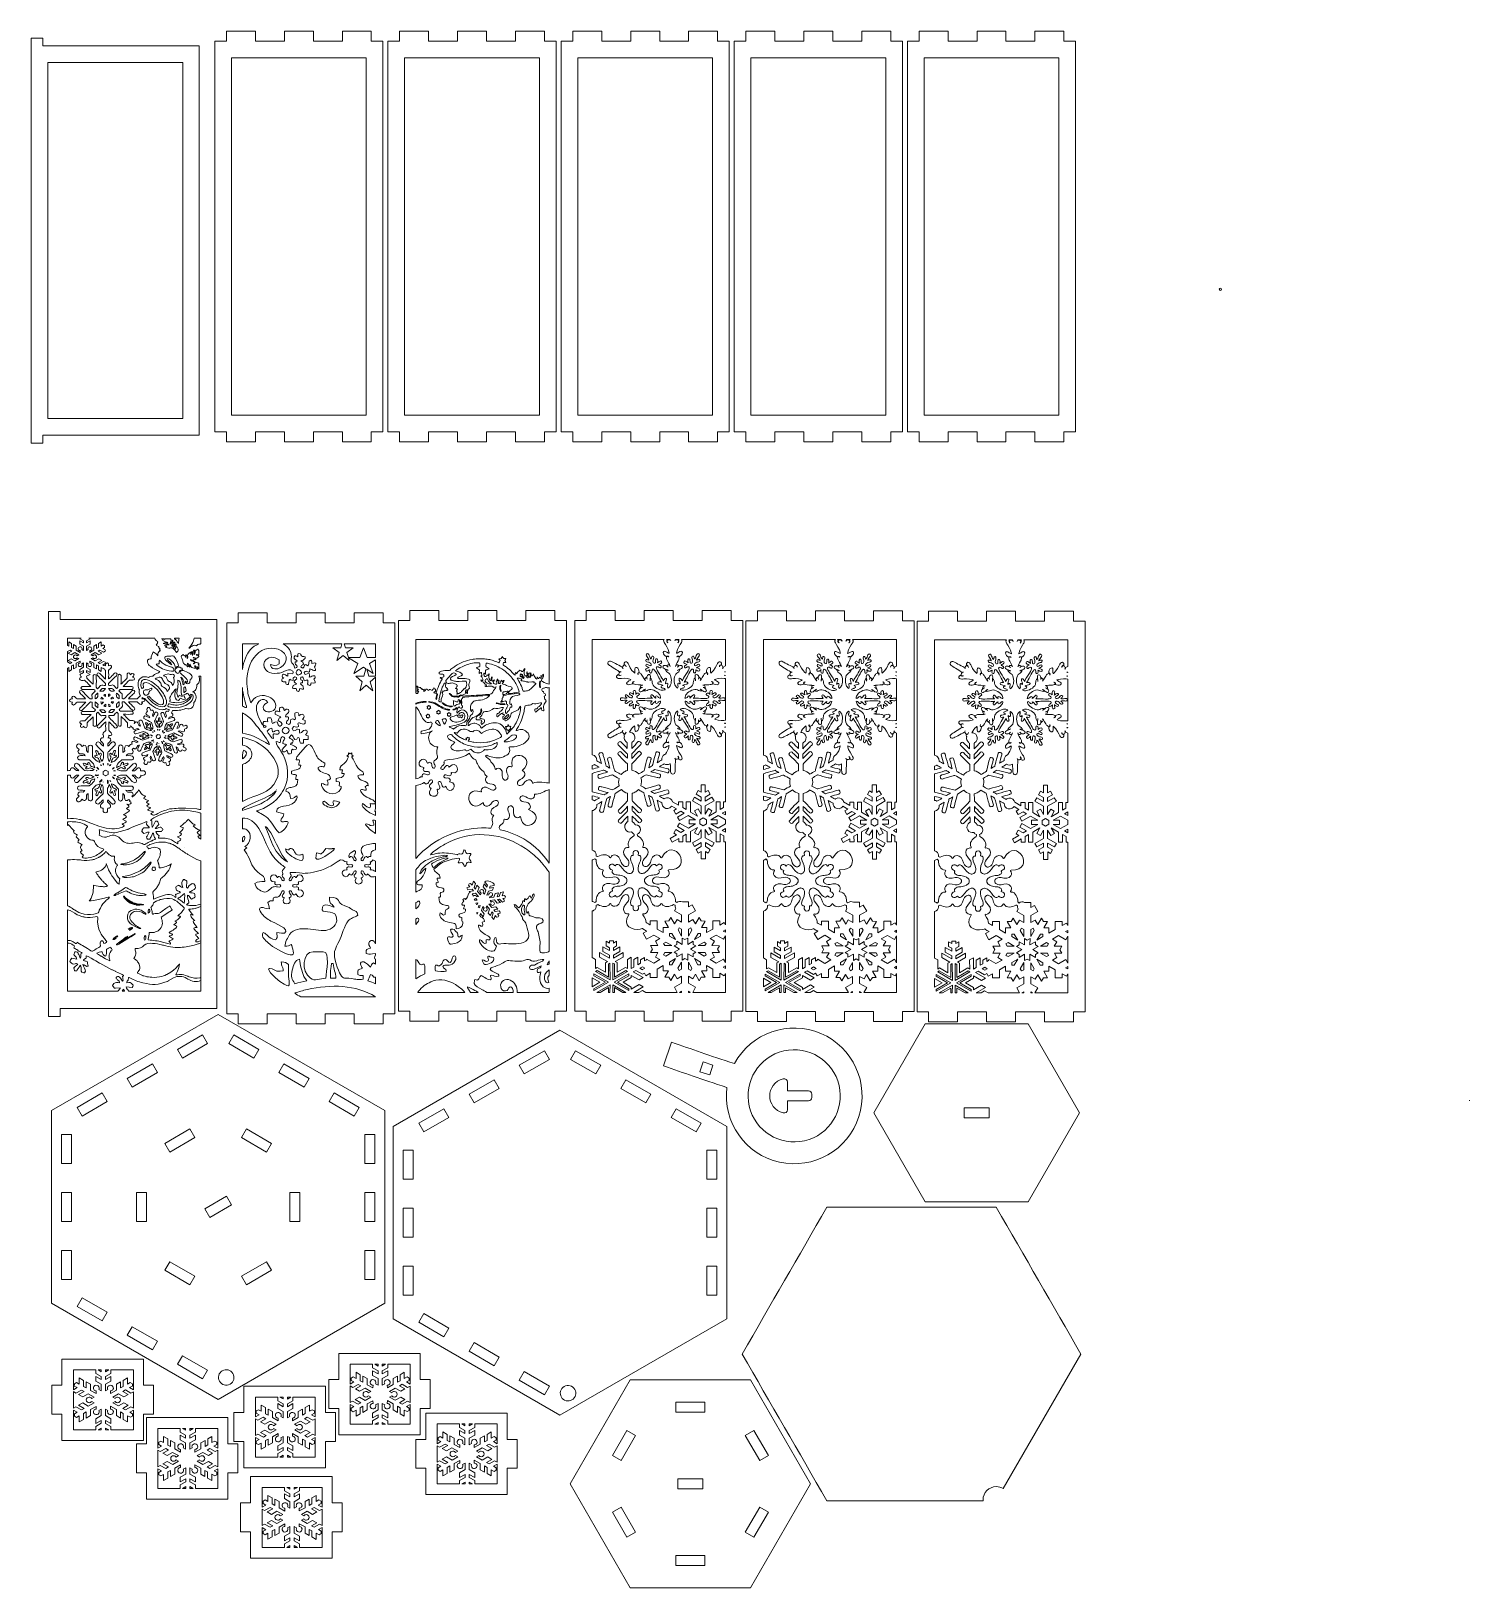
# Model space of a CAD drawing. Header units: centimetres. Extents: x -41.3 to 45.1, y -46.2 to 47.3.
import ezdxf

# ---------------------------------------------------------------- set-up
doc = ezdxf.new("R2010")
doc.units = ezdxf.units.CM
doc.header["$MEASUREMENT"] = 0
doc.layers.add('layer 1', color=7, linetype='Continuous')

msp = doc.modelspace()

# ---------------------------------------------------------------- linework, layer by layer
at = {"layer": 'layer 1', "color": 250, "lineweight": 9}
for points, knots in [([(-31.16366, 22.99385), (-31.16366, 22.99385), (-31.16366, 46.36355), (-31.16366, 46.36355), (-31.16366, 46.36355), (-31.16366, 46.36355), (-40.56714, 46.36355), (-40.56714, 46.36355), (-40.56714, 46.36355), (-40.56714, 46.36355), (-40.56714, 46.84151), (-40.56714, 46.84151), (-40.56714, 46.84151), (-40.56714, 46.84151), (-41.26444, 46.84151), (-41.26444, 46.84151), (-41.26444, 46.84151), (-41.26444, 46.84151), (-41.26444, 22.51591), (-41.26444, 22.51591), (-41.26444, 22.51591), (-41.26444, 22.51591), (-40.56714, 22.51591), (-40.56714, 22.51591), (-40.56714, 22.51591), (-40.56714, 22.51591), (-40.56714, 22.99385), (-40.56714, 22.99385), (-40.56714, 22.99385), (-40.56714, 22.99385), (-31.16366, 22.99385), (-31.16366, 22.99385)], [0, 0, 0, 0, 0.11111111, 0.11111111, 0.11111111, 0.11111111, 0.22222222, 0.22222222, 0.22222222, 0.22222222, 0.33333333, 0.33333333, 0.33333333, 0.33333333, 0.44444444, 0.44444444, 0.44444444, 0.44444444, 0.55555556, 0.55555556, 0.55555556, 0.55555556, 0.66666667, 0.66666667, 0.66666667, 0.66666667, 0.77777778, 0.77777778, 0.77777778, 0.77777778, 1, 1, 1, 1]), ([(-29.53918, 23.18373), (-29.53918, 23.18373), (-29.53918, 22.58373), (-29.53918, 22.58373), (-29.53918, 22.58373), (-29.53918, 22.58373), (-27.79794, 22.58373), (-27.79794, 22.58373), (-27.79794, 22.58373), (-27.79794, 22.58373), (-27.79794, 23.18373), (-27.79794, 23.18373), (-27.79794, 23.18373), (-27.79794, 23.18373), (-26.0567, 23.18373), (-26.0567, 23.18373), (-26.0567, 23.18373), (-26.0567, 23.18373), (-26.0567, 22.58373), (-26.0567, 22.58373), (-26.0567, 22.58373), (-26.0567, 22.58373), (-24.31546, 22.58373), (-24.31546, 22.58373), (-24.31546, 22.58373), (-24.31546, 22.58373), (-24.31546, 23.18373), (-24.31546, 23.18373), (-24.31546, 23.18373), (-24.31546, 23.18373), (-22.57416, 23.18373), (-22.57416, 23.18373), (-22.57416, 23.18373), (-22.57416, 23.18373), (-22.57416, 22.58373), (-22.57416, 22.58373), (-22.57416, 22.58373), (-22.57416, 22.58373), (-20.83292, 22.58373), (-20.83292, 22.58373), (-20.83292, 22.58373), (-20.83292, 22.58373), (-20.83292, 23.18373), (-20.83292, 23.18373), (-20.83292, 23.18373), (-20.83292, 23.18373), (-20.1357, 23.18373), (-20.1357, 23.18373), (-20.1357, 23.18373), (-20.1357, 23.18373), (-20.1357, 46.65539), (-20.1357, 46.65539), (-20.1357, 46.65539), (-20.1357, 46.65539), (-20.83292, 46.65539), (-20.83292, 46.65539), (-20.83292, 46.65539), (-20.83292, 46.65539), (-20.83292, 47.25539), (-20.83292, 47.25539), (-20.83292, 47.25539), (-20.83292, 47.25539), (-22.57416, 47.25539), (-22.57416, 47.25539), (-22.57416, 47.25539), (-22.57416, 47.25539), (-22.57416, 46.65539), (-22.57416, 46.65539), (-22.57416, 46.65539), (-22.57416, 46.65539), (-24.31546, 46.65539), (-24.31546, 46.65539), (-24.31546, 46.65539), (-24.31546, 46.65539), (-24.31546, 47.25539), (-24.31546, 47.25539), (-24.31546, 47.25539), (-24.31546, 47.25539), (-26.0567, 47.25539), (-26.0567, 47.25539), (-26.0567, 47.25539), (-26.0567, 47.25539), (-26.0567, 46.65539), (-26.0567, 46.65539), (-26.0567, 46.65539), (-26.0567, 46.65539), (-27.79794, 46.65539), (-27.79794, 46.65539), (-27.79794, 46.65539), (-27.79794, 46.65539), (-27.79794, 47.25539), (-27.79794, 47.25539), (-27.79794, 47.25539), (-27.79794, 47.25539), (-29.53918, 47.25539), (-29.53918, 47.25539), (-29.53918, 47.25539), (-29.53918, 47.25539), (-29.53918, 46.65539), (-29.53918, 46.65539), (-29.53918, 46.65539), (-29.53918, 46.65539), (-30.2364, 46.65539), (-30.2364, 46.65539), (-30.2364, 46.65539), (-30.2364, 46.65539), (-30.2364, 23.18373), (-30.2364, 23.18373), (-30.2364, 23.18373), (-30.2364, 23.18373), (-29.53918, 23.18373), (-29.53918, 23.18373)], [0, 0, 0, 0, 0.03448276, 0.03448276, 0.03448276, 0.03448276, 0.06896552, 0.06896552, 0.06896552, 0.06896552, 0.10344828, 0.10344828, 0.10344828, 0.10344828, 0.13793103, 0.13793103, 0.13793103, 0.13793103, 0.17241379, 0.17241379, 0.17241379, 0.17241379, 0.20689655, 0.20689655, 0.20689655, 0.20689655, 0.24137931, 0.24137931, 0.24137931, 0.24137931, 0.27586207, 0.27586207, 0.27586207, 0.27586207, 0.31034483, 0.31034483, 0.31034483, 0.31034483, 0.34482759, 0.34482759, 0.34482759, 0.34482759, 0.37931034, 0.37931034, 0.37931034, 0.37931034, 0.4137931, 0.4137931, 0.4137931, 0.4137931, 0.44827586, 0.44827586, 0.44827586, 0.44827586, 0.48275862, 0.48275862, 0.48275862, 0.48275862, 0.51724138, 0.51724138, 0.51724138, 0.51724138, 0.55172414, 0.55172414, 0.55172414, 0.55172414, 0.5862069, 0.5862069, 0.5862069, 0.5862069, 0.62068966, 0.62068966, 0.62068966, 0.62068966, 0.65517241, 0.65517241, 0.65517241, 0.65517241, 0.68965517, 0.68965517, 0.68965517, 0.68965517, 0.72413793, 0.72413793, 0.72413793, 0.72413793, 0.75862069, 0.75862069, 0.75862069, 0.75862069, 0.79310345, 0.79310345, 0.79310345, 0.79310345, 0.82758621, 0.82758621, 0.82758621, 0.82758621, 0.86206897, 0.86206897, 0.86206897, 0.86206897, 0.89655172, 0.89655172, 0.89655172, 0.89655172, 0.93103448, 0.93103448, 0.93103448, 0.93103448, 1, 1, 1, 1]), ([(-19.13918, 23.18373), (-19.13918, 23.18373), (-19.13918, 22.58373), (-19.13918, 22.58373), (-19.13918, 22.58373), (-19.13918, 22.58373), (-17.39794, 22.58373), (-17.39794, 22.58373), (-17.39794, 22.58373), (-17.39794, 22.58373), (-17.39794, 23.18373), (-17.39794, 23.18373), (-17.39794, 23.18373), (-17.39794, 23.18373), (-15.6567, 23.18373), (-15.6567, 23.18373), (-15.6567, 23.18373), (-15.6567, 23.18373), (-15.6567, 22.58373), (-15.6567, 22.58373), (-15.6567, 22.58373), (-15.6567, 22.58373), (-13.91546, 22.58373), (-13.91546, 22.58373), (-13.91546, 22.58373), (-13.91546, 22.58373), (-13.91546, 23.18373), (-13.91546, 23.18373), (-13.91546, 23.18373), (-13.91546, 23.18373), (-12.17416, 23.18373), (-12.17416, 23.18373), (-12.17416, 23.18373), (-12.17416, 23.18373), (-12.17416, 22.58373), (-12.17416, 22.58373), (-12.17416, 22.58373), (-12.17416, 22.58373), (-10.43292, 22.58373), (-10.43292, 22.58373), (-10.43292, 22.58373), (-10.43292, 22.58373), (-10.43292, 23.18373), (-10.43292, 23.18373), (-10.43292, 23.18373), (-10.43292, 23.18373), (-9.7357, 23.18373), (-9.7357, 23.18373), (-9.7357, 23.18373), (-9.7357, 23.18373), (-9.7357, 46.65539), (-9.7357, 46.65539), (-9.7357, 46.65539), (-9.7357, 46.65539), (-10.43292, 46.65539), (-10.43292, 46.65539), (-10.43292, 46.65539), (-10.43292, 46.65539), (-10.43292, 47.25539), (-10.43292, 47.25539), (-10.43292, 47.25539), (-10.43292, 47.25539), (-12.17416, 47.25539), (-12.17416, 47.25539), (-12.17416, 47.25539), (-12.17416, 47.25539), (-12.17416, 46.65539), (-12.17416, 46.65539), (-12.17416, 46.65539), (-12.17416, 46.65539), (-13.91546, 46.65539), (-13.91546, 46.65539), (-13.91546, 46.65539), (-13.91546, 46.65539), (-13.91546, 47.25539), (-13.91546, 47.25539), (-13.91546, 47.25539), (-13.91546, 47.25539), (-15.6567, 47.25539), (-15.6567, 47.25539), (-15.6567, 47.25539), (-15.6567, 47.25539), (-15.6567, 46.65539), (-15.6567, 46.65539), (-15.6567, 46.65539), (-15.6567, 46.65539), (-17.39794, 46.65539), (-17.39794, 46.65539), (-17.39794, 46.65539), (-17.39794, 46.65539), (-17.39794, 47.25539), (-17.39794, 47.25539), (-17.39794, 47.25539), (-17.39794, 47.25539), (-19.13918, 47.25539), (-19.13918, 47.25539), (-19.13918, 47.25539), (-19.13918, 47.25539), (-19.13918, 46.65539), (-19.13918, 46.65539), (-19.13918, 46.65539), (-19.13918, 46.65539), (-19.8364, 46.65539), (-19.8364, 46.65539), (-19.8364, 46.65539), (-19.8364, 46.65539), (-19.8364, 23.18373), (-19.8364, 23.18373), (-19.8364, 23.18373), (-19.8364, 23.18373), (-19.13918, 23.18373), (-19.13918, 23.18373)], [0, 0, 0, 0, 0.03448276, 0.03448276, 0.03448276, 0.03448276, 0.06896552, 0.06896552, 0.06896552, 0.06896552, 0.10344828, 0.10344828, 0.10344828, 0.10344828, 0.13793103, 0.13793103, 0.13793103, 0.13793103, 0.17241379, 0.17241379, 0.17241379, 0.17241379, 0.20689655, 0.20689655, 0.20689655, 0.20689655, 0.24137931, 0.24137931, 0.24137931, 0.24137931, 0.27586207, 0.27586207, 0.27586207, 0.27586207, 0.31034483, 0.31034483, 0.31034483, 0.31034483, 0.34482759, 0.34482759, 0.34482759, 0.34482759, 0.37931034, 0.37931034, 0.37931034, 0.37931034, 0.4137931, 0.4137931, 0.4137931, 0.4137931, 0.44827586, 0.44827586, 0.44827586, 0.44827586, 0.48275862, 0.48275862, 0.48275862, 0.48275862, 0.51724138, 0.51724138, 0.51724138, 0.51724138, 0.55172414, 0.55172414, 0.55172414, 0.55172414, 0.5862069, 0.5862069, 0.5862069, 0.5862069, 0.62068966, 0.62068966, 0.62068966, 0.62068966, 0.65517241, 0.65517241, 0.65517241, 0.65517241, 0.68965517, 0.68965517, 0.68965517, 0.68965517, 0.72413793, 0.72413793, 0.72413793, 0.72413793, 0.75862069, 0.75862069, 0.75862069, 0.75862069, 0.79310345, 0.79310345, 0.79310345, 0.79310345, 0.82758621, 0.82758621, 0.82758621, 0.82758621, 0.86206897, 0.86206897, 0.86206897, 0.86206897, 0.89655172, 0.89655172, 0.89655172, 0.89655172, 0.93103448, 0.93103448, 0.93103448, 0.93103448, 1, 1, 1, 1]), ([(-8.73918, 23.18373), (-8.73918, 23.18373), (-8.73918, 22.58373), (-8.73918, 22.58373), (-8.73918, 22.58373), (-8.73918, 22.58373), (-6.99794, 22.58373), (-6.99794, 22.58373), (-6.99794, 22.58373), (-6.99794, 22.58373), (-6.99794, 23.18373), (-6.99794, 23.18373), (-6.99794, 23.18373), (-6.99794, 23.18373), (-5.2567, 23.18373), (-5.2567, 23.18373), (-5.2567, 23.18373), (-5.2567, 23.18373), (-5.2567, 22.58373), (-5.2567, 22.58373), (-5.2567, 22.58373), (-5.2567, 22.58373), (-3.51546, 22.58373), (-3.51546, 22.58373), (-3.51546, 22.58373), (-3.51546, 22.58373), (-3.51546, 23.18373), (-3.51546, 23.18373), (-3.51546, 23.18373), (-3.51546, 23.18373), (-1.77416, 23.18373), (-1.77416, 23.18373), (-1.77416, 23.18373), (-1.77416, 23.18373), (-1.77416, 22.58373), (-1.77416, 22.58373), (-1.77416, 22.58373), (-1.77416, 22.58373), (-0.03292, 22.58373), (-0.03292, 22.58373), (-0.03292, 22.58373), (-0.03292, 22.58373), (-0.03292, 23.18373), (-0.03292, 23.18373), (-0.03292, 23.18373), (-0.03292, 23.18373), (0.6643, 23.18373), (0.6643, 23.18373), (0.6643, 23.18373), (0.6643, 23.18373), (0.6643, 46.65539), (0.6643, 46.65539), (0.6643, 46.65539), (0.6643, 46.65539), (-0.03292, 46.65539), (-0.03292, 46.65539), (-0.03292, 46.65539), (-0.03292, 46.65539), (-0.03292, 47.25539), (-0.03292, 47.25539), (-0.03292, 47.25539), (-0.03292, 47.25539), (-1.77416, 47.25539), (-1.77416, 47.25539), (-1.77416, 47.25539), (-1.77416, 47.25539), (-1.77416, 46.65539), (-1.77416, 46.65539), (-1.77416, 46.65539), (-1.77416, 46.65539), (-3.51546, 46.65539), (-3.51546, 46.65539), (-3.51546, 46.65539), (-3.51546, 46.65539), (-3.51546, 47.25539), (-3.51546, 47.25539), (-3.51546, 47.25539), (-3.51546, 47.25539), (-5.2567, 47.25539), (-5.2567, 47.25539), (-5.2567, 47.25539), (-5.2567, 47.25539), (-5.2567, 46.65539), (-5.2567, 46.65539), (-5.2567, 46.65539), (-5.2567, 46.65539), (-6.99794, 46.65539), (-6.99794, 46.65539), (-6.99794, 46.65539), (-6.99794, 46.65539), (-6.99794, 47.25539), (-6.99794, 47.25539), (-6.99794, 47.25539), (-6.99794, 47.25539), (-8.73918, 47.25539), (-8.73918, 47.25539), (-8.73918, 47.25539), (-8.73918, 47.25539), (-8.73918, 46.65539), (-8.73918, 46.65539), (-8.73918, 46.65539), (-8.73918, 46.65539), (-9.4364, 46.65539), (-9.4364, 46.65539), (-9.4364, 46.65539), (-9.4364, 46.65539), (-9.4364, 23.18373), (-9.4364, 23.18373), (-9.4364, 23.18373), (-9.4364, 23.18373), (-8.73918, 23.18373), (-8.73918, 23.18373)], [0, 0, 0, 0, 0.03448276, 0.03448276, 0.03448276, 0.03448276, 0.06896552, 0.06896552, 0.06896552, 0.06896552, 0.10344828, 0.10344828, 0.10344828, 0.10344828, 0.13793103, 0.13793103, 0.13793103, 0.13793103, 0.17241379, 0.17241379, 0.17241379, 0.17241379, 0.20689655, 0.20689655, 0.20689655, 0.20689655, 0.24137931, 0.24137931, 0.24137931, 0.24137931, 0.27586207, 0.27586207, 0.27586207, 0.27586207, 0.31034483, 0.31034483, 0.31034483, 0.31034483, 0.34482759, 0.34482759, 0.34482759, 0.34482759, 0.37931034, 0.37931034, 0.37931034, 0.37931034, 0.4137931, 0.4137931, 0.4137931, 0.4137931, 0.44827586, 0.44827586, 0.44827586, 0.44827586, 0.48275862, 0.48275862, 0.48275862, 0.48275862, 0.51724138, 0.51724138, 0.51724138, 0.51724138, 0.55172414, 0.55172414, 0.55172414, 0.55172414, 0.5862069, 0.5862069, 0.5862069, 0.5862069, 0.62068966, 0.62068966, 0.62068966, 0.62068966, 0.65517241, 0.65517241, 0.65517241, 0.65517241, 0.68965517, 0.68965517, 0.68965517, 0.68965517, 0.72413793, 0.72413793, 0.72413793, 0.72413793, 0.75862069, 0.75862069, 0.75862069, 0.75862069, 0.79310345, 0.79310345, 0.79310345, 0.79310345, 0.82758621, 0.82758621, 0.82758621, 0.82758621, 0.86206897, 0.86206897, 0.86206897, 0.86206897, 0.89655172, 0.89655172, 0.89655172, 0.89655172, 0.93103448, 0.93103448, 0.93103448, 0.93103448, 1, 1, 1, 1]), ([(1.66082, 23.18373), (1.66082, 23.18373), (1.66082, 22.58373), (1.66082, 22.58373), (1.66082, 22.58373), (1.66082, 22.58373), (3.40206, 22.58373), (3.40206, 22.58373), (3.40206, 22.58373), (3.40206, 22.58373), (3.40206, 23.18373), (3.40206, 23.18373), (3.40206, 23.18373), (3.40206, 23.18373), (5.1433, 23.18373), (5.1433, 23.18373), (5.1433, 23.18373), (5.1433, 23.18373), (5.1433, 22.58373), (5.1433, 22.58373), (5.1433, 22.58373), (5.1433, 22.58373), (6.88454, 22.58373), (6.88454, 22.58373), (6.88454, 22.58373), (6.88454, 22.58373), (6.88454, 23.18373), (6.88454, 23.18373), (6.88454, 23.18373), (6.88454, 23.18373), (8.62584, 23.18373), (8.62584, 23.18373), (8.62584, 23.18373), (8.62584, 23.18373), (8.62584, 22.58373), (8.62584, 22.58373), (8.62584, 22.58373), (8.62584, 22.58373), (10.36708, 22.58373), (10.36708, 22.58373), (10.36708, 22.58373), (10.36708, 22.58373), (10.36708, 23.18373), (10.36708, 23.18373), (10.36708, 23.18373), (10.36708, 23.18373), (11.0643, 23.18373), (11.0643, 23.18373), (11.0643, 23.18373), (11.0643, 23.18373), (11.0643, 46.65539), (11.0643, 46.65539), (11.0643, 46.65539), (11.0643, 46.65539), (10.36708, 46.65539), (10.36708, 46.65539), (10.36708, 46.65539), (10.36708, 46.65539), (10.36708, 47.25539), (10.36708, 47.25539), (10.36708, 47.25539), (10.36708, 47.25539), (8.62584, 47.25539), (8.62584, 47.25539), (8.62584, 47.25539), (8.62584, 47.25539), (8.62584, 46.65539), (8.62584, 46.65539), (8.62584, 46.65539), (8.62584, 46.65539), (6.88454, 46.65539), (6.88454, 46.65539), (6.88454, 46.65539), (6.88454, 46.65539), (6.88454, 47.25539), (6.88454, 47.25539), (6.88454, 47.25539), (6.88454, 47.25539), (5.1433, 47.25539), (5.1433, 47.25539), (5.1433, 47.25539), (5.1433, 47.25539), (5.1433, 46.65539), (5.1433, 46.65539), (5.1433, 46.65539), (5.1433, 46.65539), (3.40206, 46.65539), (3.40206, 46.65539), (3.40206, 46.65539), (3.40206, 46.65539), (3.40206, 47.25539), (3.40206, 47.25539), (3.40206, 47.25539), (3.40206, 47.25539), (1.66082, 47.25539), (1.66082, 47.25539), (1.66082, 47.25539), (1.66082, 47.25539), (1.66082, 46.65539), (1.66082, 46.65539), (1.66082, 46.65539), (1.66082, 46.65539), (0.9636, 46.65539), (0.9636, 46.65539), (0.9636, 46.65539), (0.9636, 46.65539), (0.9636, 23.18373), (0.9636, 23.18373), (0.9636, 23.18373), (0.9636, 23.18373), (1.66082, 23.18373), (1.66082, 23.18373)], [0, 0, 0, 0, 0.03448276, 0.03448276, 0.03448276, 0.03448276, 0.06896552, 0.06896552, 0.06896552, 0.06896552, 0.10344828, 0.10344828, 0.10344828, 0.10344828, 0.13793103, 0.13793103, 0.13793103, 0.13793103, 0.17241379, 0.17241379, 0.17241379, 0.17241379, 0.20689655, 0.20689655, 0.20689655, 0.20689655, 0.24137931, 0.24137931, 0.24137931, 0.24137931, 0.27586207, 0.27586207, 0.27586207, 0.27586207, 0.31034483, 0.31034483, 0.31034483, 0.31034483, 0.34482759, 0.34482759, 0.34482759, 0.34482759, 0.37931034, 0.37931034, 0.37931034, 0.37931034, 0.4137931, 0.4137931, 0.4137931, 0.4137931, 0.44827586, 0.44827586, 0.44827586, 0.44827586, 0.48275862, 0.48275862, 0.48275862, 0.48275862, 0.51724138, 0.51724138, 0.51724138, 0.51724138, 0.55172414, 0.55172414, 0.55172414, 0.55172414, 0.5862069, 0.5862069, 0.5862069, 0.5862069, 0.62068966, 0.62068966, 0.62068966, 0.62068966, 0.65517241, 0.65517241, 0.65517241, 0.65517241, 0.68965517, 0.68965517, 0.68965517, 0.68965517, 0.72413793, 0.72413793, 0.72413793, 0.72413793, 0.75862069, 0.75862069, 0.75862069, 0.75862069, 0.79310345, 0.79310345, 0.79310345, 0.79310345, 0.82758621, 0.82758621, 0.82758621, 0.82758621, 0.86206897, 0.86206897, 0.86206897, 0.86206897, 0.89655172, 0.89655172, 0.89655172, 0.89655172, 0.93103448, 0.93103448, 0.93103448, 0.93103448, 1, 1, 1, 1]), ([(12.06082, 23.18373), (12.06082, 23.18373), (12.06082, 22.58373), (12.06082, 22.58373), (12.06082, 22.58373), (12.06082, 22.58373), (13.80206, 22.58373), (13.80206, 22.58373), (13.80206, 22.58373), (13.80206, 22.58373), (13.80206, 23.18373), (13.80206, 23.18373), (13.80206, 23.18373), (13.80206, 23.18373), (15.5433, 23.18373), (15.5433, 23.18373), (15.5433, 23.18373), (15.5433, 23.18373), (15.5433, 22.58373), (15.5433, 22.58373), (15.5433, 22.58373), (15.5433, 22.58373), (17.28454, 22.58373), (17.28454, 22.58373), (17.28454, 22.58373), (17.28454, 22.58373), (17.28454, 23.18373), (17.28454, 23.18373), (17.28454, 23.18373), (17.28454, 23.18373), (19.02584, 23.18373), (19.02584, 23.18373), (19.02584, 23.18373), (19.02584, 23.18373), (19.02584, 22.58373), (19.02584, 22.58373), (19.02584, 22.58373), (19.02584, 22.58373), (20.76708, 22.58373), (20.76708, 22.58373), (20.76708, 22.58373), (20.76708, 22.58373), (20.76708, 23.18373), (20.76708, 23.18373), (20.76708, 23.18373), (20.76708, 23.18373), (21.4643, 23.18373), (21.4643, 23.18373), (21.4643, 23.18373), (21.4643, 23.18373), (21.4643, 46.65539), (21.4643, 46.65539), (21.4643, 46.65539), (21.4643, 46.65539), (20.76708, 46.65539), (20.76708, 46.65539), (20.76708, 46.65539), (20.76708, 46.65539), (20.76708, 47.25539), (20.76708, 47.25539), (20.76708, 47.25539), (20.76708, 47.25539), (19.02584, 47.25539), (19.02584, 47.25539), (19.02584, 47.25539), (19.02584, 47.25539), (19.02584, 46.65539), (19.02584, 46.65539), (19.02584, 46.65539), (19.02584, 46.65539), (17.28454, 46.65539), (17.28454, 46.65539), (17.28454, 46.65539), (17.28454, 46.65539), (17.28454, 47.25539), (17.28454, 47.25539), (17.28454, 47.25539), (17.28454, 47.25539), (15.5433, 47.25539), (15.5433, 47.25539), (15.5433, 47.25539), (15.5433, 47.25539), (15.5433, 46.65539), (15.5433, 46.65539), (15.5433, 46.65539), (15.5433, 46.65539), (13.80206, 46.65539), (13.80206, 46.65539), (13.80206, 46.65539), (13.80206, 46.65539), (13.80206, 47.25539), (13.80206, 47.25539), (13.80206, 47.25539), (13.80206, 47.25539), (12.06082, 47.25539), (12.06082, 47.25539), (12.06082, 47.25539), (12.06082, 47.25539), (12.06082, 46.65539), (12.06082, 46.65539), (12.06082, 46.65539), (12.06082, 46.65539), (11.3636, 46.65539), (11.3636, 46.65539), (11.3636, 46.65539), (11.3636, 46.65539), (11.3636, 23.18373), (11.3636, 23.18373), (11.3636, 23.18373), (11.3636, 23.18373), (12.06082, 23.18373), (12.06082, 23.18373)], [0, 0, 0, 0, 0.03448276, 0.03448276, 0.03448276, 0.03448276, 0.06896552, 0.06896552, 0.06896552, 0.06896552, 0.10344828, 0.10344828, 0.10344828, 0.10344828, 0.13793103, 0.13793103, 0.13793103, 0.13793103, 0.17241379, 0.17241379, 0.17241379, 0.17241379, 0.20689655, 0.20689655, 0.20689655, 0.20689655, 0.24137931, 0.24137931, 0.24137931, 0.24137931, 0.27586207, 0.27586207, 0.27586207, 0.27586207, 0.31034483, 0.31034483, 0.31034483, 0.31034483, 0.34482759, 0.34482759, 0.34482759, 0.34482759, 0.37931034, 0.37931034, 0.37931034, 0.37931034, 0.4137931, 0.4137931, 0.4137931, 0.4137931, 0.44827586, 0.44827586, 0.44827586, 0.44827586, 0.48275862, 0.48275862, 0.48275862, 0.48275862, 0.51724138, 0.51724138, 0.51724138, 0.51724138, 0.55172414, 0.55172414, 0.55172414, 0.55172414, 0.5862069, 0.5862069, 0.5862069, 0.5862069, 0.62068966, 0.62068966, 0.62068966, 0.62068966, 0.65517241, 0.65517241, 0.65517241, 0.65517241, 0.68965517, 0.68965517, 0.68965517, 0.68965517, 0.72413793, 0.72413793, 0.72413793, 0.72413793, 0.75862069, 0.75862069, 0.75862069, 0.75862069, 0.79310345, 0.79310345, 0.79310345, 0.79310345, 0.82758621, 0.82758621, 0.82758621, 0.82758621, 0.86206897, 0.86206897, 0.86206897, 0.86206897, 0.89655172, 0.89655172, 0.89655172, 0.89655172, 0.93103448, 0.93103448, 0.93103448, 0.93103448, 1, 1, 1, 1]), ([(-32.16366, 23.99385), (-32.16366, 31.11709), (-32.16366, 38.24031), (-32.16366, 45.36355), (-32.16366, 45.36355), (-34.86392, 45.36355), (-37.56418, 45.36355), (-40.26444, 45.36355), (-40.26444, 45.36355), (-40.26444, 38.24031), (-40.26444, 31.11709), (-40.26444, 23.99385), (-40.26444, 23.99385), (-37.56418, 23.99385), (-34.86392, 23.99385), (-32.16366, 23.99385)], [0, 0, 0, 0, 0.2, 0.2, 0.2, 0.2, 0.4, 0.4, 0.4, 0.4, 0.6, 0.6, 0.6, 0.6, 1, 1, 1, 1]), ([(-28.79794, 24.18373), (-28.79794, 24.18373), (-27.79794, 24.18373), (-27.79794, 24.18373), (-27.79794, 24.18373), (-27.21752, 24.18373), (-26.63712, 24.18373), (-26.0567, 24.18373), (-26.0567, 24.18373), (-26.0567, 24.18373), (-24.31546, 24.18373), (-24.31546, 24.18373), (-24.31546, 24.18373), (-23.73502, 24.18373), (-23.1546, 24.18373), (-22.57416, 24.18373), (-22.57416, 24.18373), (-22.57416, 24.18373), (-21.1357, 24.18373), (-21.1357, 24.18373), (-21.1357, 24.18373), (-21.1357, 31.34095), (-21.1357, 38.49817), (-21.1357, 45.65539), (-21.1357, 45.65539), (-21.1357, 45.65539), (-22.57416, 45.65539), (-22.57416, 45.65539), (-22.57416, 45.65539), (-23.1546, 45.65539), (-23.73502, 45.65539), (-24.31546, 45.65539), (-24.31546, 45.65539), (-24.31546, 45.65539), (-26.0567, 45.65539), (-26.0567, 45.65539), (-26.0567, 45.65539), (-26.63712, 45.65539), (-27.21752, 45.65539), (-27.79794, 45.65539), (-27.79794, 45.65539), (-27.79794, 45.65539), (-29.2364, 45.65539), (-29.2364, 45.65539), (-29.2364, 45.65539), (-29.2364, 38.49817), (-29.2364, 31.34095), (-29.2364, 24.18373), (-29.2364, 24.18373), (-29.2364, 24.18373), (-28.79794, 24.18373), (-28.79794, 24.18373)], [0, 0, 0, 0, 0.07142857, 0.07142857, 0.07142857, 0.07142857, 0.14285714, 0.14285714, 0.14285714, 0.14285714, 0.21428571, 0.21428571, 0.21428571, 0.21428571, 0.28571429, 0.28571429, 0.28571429, 0.28571429, 0.35714286, 0.35714286, 0.35714286, 0.35714286, 0.42857143, 0.42857143, 0.42857143, 0.42857143, 0.5, 0.5, 0.5, 0.5, 0.57142857, 0.57142857, 0.57142857, 0.57142857, 0.64285714, 0.64285714, 0.64285714, 0.64285714, 0.71428571, 0.71428571, 0.71428571, 0.71428571, 0.78571429, 0.78571429, 0.78571429, 0.78571429, 0.85714286, 0.85714286, 0.85714286, 0.85714286, 1, 1, 1, 1]), ([(-18.39794, 24.18373), (-18.39794, 24.18373), (-17.39794, 24.18373), (-17.39794, 24.18373), (-17.39794, 24.18373), (-16.81752, 24.18373), (-16.23712, 24.18373), (-15.6567, 24.18373), (-15.6567, 24.18373), (-15.6567, 24.18373), (-13.91546, 24.18373), (-13.91546, 24.18373), (-13.91546, 24.18373), (-13.33502, 24.18373), (-12.7546, 24.18373), (-12.17416, 24.18373), (-12.17416, 24.18373), (-12.17416, 24.18373), (-10.7357, 24.18373), (-10.7357, 24.18373), (-10.7357, 24.18373), (-10.7357, 31.34095), (-10.7357, 38.49817), (-10.7357, 45.65539), (-10.7357, 45.65539), (-10.7357, 45.65539), (-12.17416, 45.65539), (-12.17416, 45.65539), (-12.17416, 45.65539), (-12.7546, 45.65539), (-13.33502, 45.65539), (-13.91546, 45.65539), (-13.91546, 45.65539), (-13.91546, 45.65539), (-15.6567, 45.65539), (-15.6567, 45.65539), (-15.6567, 45.65539), (-16.23712, 45.65539), (-16.81752, 45.65539), (-17.39794, 45.65539), (-17.39794, 45.65539), (-17.39794, 45.65539), (-18.8364, 45.65539), (-18.8364, 45.65539), (-18.8364, 45.65539), (-18.8364, 38.49817), (-18.8364, 31.34095), (-18.8364, 24.18373), (-18.8364, 24.18373), (-18.8364, 24.18373), (-18.39794, 24.18373), (-18.39794, 24.18373)], [0, 0, 0, 0, 0.07142857, 0.07142857, 0.07142857, 0.07142857, 0.14285714, 0.14285714, 0.14285714, 0.14285714, 0.21428571, 0.21428571, 0.21428571, 0.21428571, 0.28571429, 0.28571429, 0.28571429, 0.28571429, 0.35714286, 0.35714286, 0.35714286, 0.35714286, 0.42857143, 0.42857143, 0.42857143, 0.42857143, 0.5, 0.5, 0.5, 0.5, 0.57142857, 0.57142857, 0.57142857, 0.57142857, 0.64285714, 0.64285714, 0.64285714, 0.64285714, 0.71428571, 0.71428571, 0.71428571, 0.71428571, 0.78571429, 0.78571429, 0.78571429, 0.78571429, 0.85714286, 0.85714286, 0.85714286, 0.85714286, 1, 1, 1, 1]), ([(-7.99794, 24.18373), (-7.99794, 24.18373), (-6.99794, 24.18373), (-6.99794, 24.18373), (-6.99794, 24.18373), (-6.41752, 24.18373), (-5.83712, 24.18373), (-5.2567, 24.18373), (-5.2567, 24.18373), (-5.2567, 24.18373), (-3.51546, 24.18373), (-3.51546, 24.18373), (-3.51546, 24.18373), (-2.93502, 24.18373), (-2.3546, 24.18373), (-1.77416, 24.18373), (-1.77416, 24.18373), (-1.77416, 24.18373), (-0.3357, 24.18373), (-0.3357, 24.18373), (-0.3357, 24.18373), (-0.3357, 31.34095), (-0.3357, 38.49817), (-0.3357, 45.65539), (-0.3357, 45.65539), (-0.3357, 45.65539), (-1.77416, 45.65539), (-1.77416, 45.65539), (-1.77416, 45.65539), (-2.3546, 45.65539), (-2.93502, 45.65539), (-3.51546, 45.65539), (-3.51546, 45.65539), (-3.51546, 45.65539), (-5.2567, 45.65539), (-5.2567, 45.65539), (-5.2567, 45.65539), (-5.83712, 45.65539), (-6.41752, 45.65539), (-6.99794, 45.65539), (-6.99794, 45.65539), (-6.99794, 45.65539), (-8.4364, 45.65539), (-8.4364, 45.65539), (-8.4364, 45.65539), (-8.4364, 38.49817), (-8.4364, 31.34095), (-8.4364, 24.18373), (-8.4364, 24.18373), (-8.4364, 24.18373), (-7.99794, 24.18373), (-7.99794, 24.18373)], [0, 0, 0, 0, 0.07142857, 0.07142857, 0.07142857, 0.07142857, 0.14285714, 0.14285714, 0.14285714, 0.14285714, 0.21428571, 0.21428571, 0.21428571, 0.21428571, 0.28571429, 0.28571429, 0.28571429, 0.28571429, 0.35714286, 0.35714286, 0.35714286, 0.35714286, 0.42857143, 0.42857143, 0.42857143, 0.42857143, 0.5, 0.5, 0.5, 0.5, 0.57142857, 0.57142857, 0.57142857, 0.57142857, 0.64285714, 0.64285714, 0.64285714, 0.64285714, 0.71428571, 0.71428571, 0.71428571, 0.71428571, 0.78571429, 0.78571429, 0.78571429, 0.78571429, 0.85714286, 0.85714286, 0.85714286, 0.85714286, 1, 1, 1, 1]), ([(2.40206, 24.18373), (2.40206, 24.18373), (3.40206, 24.18373), (3.40206, 24.18373), (3.40206, 24.18373), (3.98248, 24.18373), (4.56288, 24.18373), (5.1433, 24.18373), (5.1433, 24.18373), (5.1433, 24.18373), (6.88454, 24.18373), (6.88454, 24.18373), (6.88454, 24.18373), (7.46498, 24.18373), (8.0454, 24.18373), (8.62584, 24.18373), (8.62584, 24.18373), (8.62584, 24.18373), (10.0643, 24.18373), (10.0643, 24.18373), (10.0643, 24.18373), (10.0643, 31.34095), (10.0643, 38.49817), (10.0643, 45.65539), (10.0643, 45.65539), (10.0643, 45.65539), (8.62584, 45.65539), (8.62584, 45.65539), (8.62584, 45.65539), (8.0454, 45.65539), (7.46498, 45.65539), (6.88454, 45.65539), (6.88454, 45.65539), (6.88454, 45.65539), (5.1433, 45.65539), (5.1433, 45.65539), (5.1433, 45.65539), (4.56288, 45.65539), (3.98248, 45.65539), (3.40206, 45.65539), (3.40206, 45.65539), (3.40206, 45.65539), (1.9636, 45.65539), (1.9636, 45.65539), (1.9636, 45.65539), (1.9636, 38.49817), (1.9636, 31.34095), (1.9636, 24.18373), (1.9636, 24.18373), (1.9636, 24.18373), (2.40206, 24.18373), (2.40206, 24.18373)], [0, 0, 0, 0, 0.07142857, 0.07142857, 0.07142857, 0.07142857, 0.14285714, 0.14285714, 0.14285714, 0.14285714, 0.21428571, 0.21428571, 0.21428571, 0.21428571, 0.28571429, 0.28571429, 0.28571429, 0.28571429, 0.35714286, 0.35714286, 0.35714286, 0.35714286, 0.42857143, 0.42857143, 0.42857143, 0.42857143, 0.5, 0.5, 0.5, 0.5, 0.57142857, 0.57142857, 0.57142857, 0.57142857, 0.64285714, 0.64285714, 0.64285714, 0.64285714, 0.71428571, 0.71428571, 0.71428571, 0.71428571, 0.78571429, 0.78571429, 0.78571429, 0.78571429, 0.85714286, 0.85714286, 0.85714286, 0.85714286, 1, 1, 1, 1]), ([(12.80206, 24.18373), (12.80206, 24.18373), (13.80206, 24.18373), (13.80206, 24.18373), (13.80206, 24.18373), (14.38248, 24.18373), (14.96288, 24.18373), (15.5433, 24.18373), (15.5433, 24.18373), (15.5433, 24.18373), (17.28454, 24.18373), (17.28454, 24.18373), (17.28454, 24.18373), (17.86498, 24.18373), (18.4454, 24.18373), (19.02584, 24.18373), (19.02584, 24.18373), (19.02584, 24.18373), (20.4643, 24.18373), (20.4643, 24.18373), (20.4643, 24.18373), (20.4643, 31.34095), (20.4643, 38.49817), (20.4643, 45.65539), (20.4643, 45.65539), (20.4643, 45.65539), (19.02584, 45.65539), (19.02584, 45.65539), (19.02584, 45.65539), (18.4454, 45.65539), (17.86498, 45.65539), (17.28454, 45.65539), (17.28454, 45.65539), (17.28454, 45.65539), (15.5433, 45.65539), (15.5433, 45.65539), (15.5433, 45.65539), (14.96288, 45.65539), (14.38248, 45.65539), (13.80206, 45.65539), (13.80206, 45.65539), (13.80206, 45.65539), (12.3636, 45.65539), (12.3636, 45.65539), (12.3636, 45.65539), (12.3636, 38.49817), (12.3636, 31.34095), (12.3636, 24.18373), (12.3636, 24.18373), (12.3636, 24.18373), (12.80206, 24.18373), (12.80206, 24.18373)], [0, 0, 0, 0, 0.07142857, 0.07142857, 0.07142857, 0.07142857, 0.14285714, 0.14285714, 0.14285714, 0.14285714, 0.21428571, 0.21428571, 0.21428571, 0.21428571, 0.28571429, 0.28571429, 0.28571429, 0.28571429, 0.35714286, 0.35714286, 0.35714286, 0.35714286, 0.42857143, 0.42857143, 0.42857143, 0.42857143, 0.5, 0.5, 0.5, 0.5, 0.57142857, 0.57142857, 0.57142857, 0.57142857, 0.64285714, 0.64285714, 0.64285714, 0.64285714, 0.71428571, 0.71428571, 0.71428571, 0.71428571, 0.78571429, 0.78571429, 0.78571429, 0.78571429, 0.85714286, 0.85714286, 0.85714286, 0.85714286, 1, 1, 1, 1]), ([(30.16708, 31.81949), (30.20572, 31.81949), (30.23706, 31.78815), (30.23706, 31.74951), (30.23706, 31.74951), (30.23706, 31.71085), (30.20572, 31.67951), (30.16708, 31.67951), (30.16708, 31.67951), (30.12842, 31.67951), (30.09708, 31.71085), (30.09708, 31.74951), (30.09708, 31.74951), (30.09708, 31.78815), (30.12842, 31.81949), (30.16708, 31.81949)], [0, 0, 0, 0, 0.2, 0.2, 0.2, 0.2, 0.4, 0.4, 0.4, 0.4, 0.6, 0.6, 0.6, 0.6, 1, 1, 1, 1]), ([(-30.12034, -11.44749), (-30.12034, -11.44749), (-30.12034, 11.92221), (-30.12034, 11.92221), (-30.12034, 11.92221), (-30.12034, 11.92221), (-39.52382, 11.92221), (-39.52382, 11.92221), (-39.52382, 11.92221), (-39.52382, 11.92221), (-39.52382, 12.40017), (-39.52382, 12.40017), (-39.52382, 12.40017), (-39.52382, 12.40017), (-40.22112, 12.40017), (-40.22112, 12.40017), (-40.22112, 12.40017), (-40.22112, 12.40017), (-40.22112, -11.92543), (-40.22112, -11.92543), (-40.22112, -11.92543), (-40.22112, -11.92543), (-39.52382, -11.92543), (-39.52382, -11.92543), (-39.52382, -11.92543), (-39.52382, -11.92543), (-39.52382, -11.44749), (-39.52382, -11.44749), (-39.52382, -11.44749), (-39.52382, -11.44749), (-30.12034, -11.44749), (-30.12034, -11.44749)], [0, 0, 0, 0, 0.11111111, 0.11111111, 0.11111111, 0.11111111, 0.22222222, 0.22222222, 0.22222222, 0.22222222, 0.33333333, 0.33333333, 0.33333333, 0.33333333, 0.44444444, 0.44444444, 0.44444444, 0.44444444, 0.55555556, 0.55555556, 0.55555556, 0.55555556, 0.66666667, 0.66666667, 0.66666667, 0.66666667, 0.77777778, 0.77777778, 0.77777778, 0.77777778, 1, 1, 1, 1]), ([(-28.82198, -11.76509), (-28.82198, -11.76509), (-28.82198, -12.36509), (-28.82198, -12.36509), (-28.82198, -12.36509), (-28.82198, -12.36509), (-27.08074, -12.36509), (-27.08074, -12.36509), (-27.08074, -12.36509), (-27.08074, -12.36509), (-27.08074, -11.76509), (-27.08074, -11.76509), (-27.08074, -11.76509), (-27.08074, -11.76509), (-25.3395, -11.76509), (-25.3395, -11.76509), (-25.3395, -11.76509), (-25.3395, -11.76509), (-25.3395, -12.36509), (-25.3395, -12.36509), (-25.3395, -12.36509), (-25.3395, -12.36509), (-23.59826, -12.36509), (-23.59826, -12.36509), (-23.59826, -12.36509), (-23.59826, -12.36509), (-23.59826, -11.76509), (-23.59826, -11.76509), (-23.59826, -11.76509), (-23.59826, -11.76509), (-21.85696, -11.76509), (-21.85696, -11.76509), (-21.85696, -11.76509), (-21.85696, -11.76509), (-21.85696, -12.36509), (-21.85696, -12.36509), (-21.85696, -12.36509), (-21.85696, -12.36509), (-20.11572, -12.36509), (-20.11572, -12.36509), (-20.11572, -12.36509), (-20.11572, -12.36509), (-20.11572, -11.76509), (-20.11572, -11.76509), (-20.11572, -11.76509), (-20.11572, -11.76509), (-19.4185, -11.76509), (-19.4185, -11.76509), (-19.4185, -11.76509), (-19.4185, -11.76509), (-19.4185, 11.70657), (-19.4185, 11.70657), (-19.4185, 11.70657), (-19.4185, 11.70657), (-20.11572, 11.70657), (-20.11572, 11.70657), (-20.11572, 11.70657), (-20.11572, 11.70657), (-20.11572, 12.30657), (-20.11572, 12.30657), (-20.11572, 12.30657), (-20.11572, 12.30657), (-21.85696, 12.30657), (-21.85696, 12.30657), (-21.85696, 12.30657), (-21.85696, 12.30657), (-21.85696, 11.70657), (-21.85696, 11.70657), (-21.85696, 11.70657), (-21.85696, 11.70657), (-23.59826, 11.70657), (-23.59826, 11.70657), (-23.59826, 11.70657), (-23.59826, 11.70657), (-23.59826, 12.30657), (-23.59826, 12.30657), (-23.59826, 12.30657), (-23.59826, 12.30657), (-25.3395, 12.30657), (-25.3395, 12.30657), (-25.3395, 12.30657), (-25.3395, 12.30657), (-25.3395, 11.70657), (-25.3395, 11.70657), (-25.3395, 11.70657), (-25.3395, 11.70657), (-27.08074, 11.70657), (-27.08074, 11.70657), (-27.08074, 11.70657), (-27.08074, 11.70657), (-27.08074, 12.30657), (-27.08074, 12.30657), (-27.08074, 12.30657), (-27.08074, 12.30657), (-28.82198, 12.30657), (-28.82198, 12.30657), (-28.82198, 12.30657), (-28.82198, 12.30657), (-28.82198, 11.70657), (-28.82198, 11.70657), (-28.82198, 11.70657), (-28.82198, 11.70657), (-29.5192, 11.70657), (-29.5192, 11.70657), (-29.5192, 11.70657), (-29.5192, 11.70657), (-29.5192, -11.76509), (-29.5192, -11.76509), (-29.5192, -11.76509), (-29.5192, -11.76509), (-28.82198, -11.76509), (-28.82198, -11.76509)], [0, 0, 0, 0, 0.03448276, 0.03448276, 0.03448276, 0.03448276, 0.06896552, 0.06896552, 0.06896552, 0.06896552, 0.10344828, 0.10344828, 0.10344828, 0.10344828, 0.13793103, 0.13793103, 0.13793103, 0.13793103, 0.17241379, 0.17241379, 0.17241379, 0.17241379, 0.20689655, 0.20689655, 0.20689655, 0.20689655, 0.24137931, 0.24137931, 0.24137931, 0.24137931, 0.27586207, 0.27586207, 0.27586207, 0.27586207, 0.31034483, 0.31034483, 0.31034483, 0.31034483, 0.34482759, 0.34482759, 0.34482759, 0.34482759, 0.37931034, 0.37931034, 0.37931034, 0.37931034, 0.4137931, 0.4137931, 0.4137931, 0.4137931, 0.44827586, 0.44827586, 0.44827586, 0.44827586, 0.48275862, 0.48275862, 0.48275862, 0.48275862, 0.51724138, 0.51724138, 0.51724138, 0.51724138, 0.55172414, 0.55172414, 0.55172414, 0.55172414, 0.5862069, 0.5862069, 0.5862069, 0.5862069, 0.62068966, 0.62068966, 0.62068966, 0.62068966, 0.65517241, 0.65517241, 0.65517241, 0.65517241, 0.68965517, 0.68965517, 0.68965517, 0.68965517, 0.72413793, 0.72413793, 0.72413793, 0.72413793, 0.75862069, 0.75862069, 0.75862069, 0.75862069, 0.79310345, 0.79310345, 0.79310345, 0.79310345, 0.82758621, 0.82758621, 0.82758621, 0.82758621, 0.86206897, 0.86206897, 0.86206897, 0.86206897, 0.89655172, 0.89655172, 0.89655172, 0.89655172, 0.93103448, 0.93103448, 0.93103448, 0.93103448, 1, 1, 1, 1]), ([(-7.92184, -11.61439), (-7.92184, -11.61439), (-7.92184, -12.21439), (-7.92184, -12.21439), (-7.92184, -12.21439), (-7.92184, -12.21439), (-6.18058, -12.21439), (-6.18058, -12.21439), (-6.18058, -12.21439), (-6.18058, -12.21439), (-6.18058, -11.61439), (-6.18058, -11.61439), (-6.18058, -11.61439), (-6.18058, -11.61439), (-4.43938, -11.61439), (-4.43938, -11.61439), (-4.43938, -11.61439), (-4.43938, -11.61439), (-4.43938, -12.21439), (-4.43938, -12.21439), (-4.43938, -12.21439), (-4.43938, -12.21439), (-2.69814, -12.21439), (-2.69814, -12.21439), (-2.69814, -12.21439), (-2.69814, -12.21439), (-2.69814, -11.61439), (-2.69814, -11.61439), (-2.69814, -11.61439), (-2.69814, -11.61439), (-0.9569, -11.61439), (-0.9569, -11.61439), (-0.9569, -11.61439), (-0.9569, -11.61439), (-0.9569, -12.21439), (-0.9569, -12.21439), (-0.9569, -12.21439), (-0.9569, -12.21439), (0.78434, -12.21439), (0.78434, -12.21439), (0.78434, -12.21439), (0.78434, -12.21439), (0.78434, -11.61439), (0.78434, -11.61439), (0.78434, -11.61439), (0.78434, -11.61439), (1.48164, -11.61439), (1.48164, -11.61439), (1.48164, -11.61439), (1.48164, -11.61439), (1.48164, 11.85727), (1.48164, 11.85727), (1.48164, 11.85727), (1.48164, 11.85727), (0.78434, 11.85727), (0.78434, 11.85727), (0.78434, 11.85727), (0.78434, 11.85727), (0.78434, 12.45727), (0.78434, 12.45727), (0.78434, 12.45727), (0.78434, 12.45727), (-0.9569, 12.45727), (-0.9569, 12.45727), (-0.9569, 12.45727), (-0.9569, 12.45727), (-0.9569, 11.85727), (-0.9569, 11.85727), (-0.9569, 11.85727), (-0.9569, 11.85727), (-2.69814, 11.85727), (-2.69814, 11.85727), (-2.69814, 11.85727), (-2.69814, 11.85727), (-2.69814, 12.45727), (-2.69814, 12.45727), (-2.69814, 12.45727), (-2.69814, 12.45727), (-4.43938, 12.45727), (-4.43938, 12.45727), (-4.43938, 12.45727), (-4.43938, 12.45727), (-4.43938, 11.85727), (-4.43938, 11.85727), (-4.43938, 11.85727), (-4.43938, 11.85727), (-6.18058, 11.85727), (-6.18058, 11.85727), (-6.18058, 11.85727), (-6.18058, 11.85727), (-6.18058, 12.45727), (-6.18058, 12.45727), (-6.18058, 12.45727), (-6.18058, 12.45727), (-7.92184, 12.45727), (-7.92184, 12.45727), (-7.92184, 12.45727), (-7.92184, 12.45727), (-7.92184, 11.85727), (-7.92184, 11.85727), (-7.92184, 11.85727), (-7.92184, 11.85727), (-8.61914, 11.85727), (-8.61914, 11.85727), (-8.61914, 11.85727), (-8.61914, 11.85727), (-8.61914, -11.61439), (-8.61914, -11.61439), (-8.61914, -11.61439), (-8.61914, -11.61439), (-7.92184, -11.61439), (-7.92184, -11.61439)], [0, 0, 0, 0, 0.03448276, 0.03448276, 0.03448276, 0.03448276, 0.06896552, 0.06896552, 0.06896552, 0.06896552, 0.10344828, 0.10344828, 0.10344828, 0.10344828, 0.13793103, 0.13793103, 0.13793103, 0.13793103, 0.17241379, 0.17241379, 0.17241379, 0.17241379, 0.20689655, 0.20689655, 0.20689655, 0.20689655, 0.24137931, 0.24137931, 0.24137931, 0.24137931, 0.27586207, 0.27586207, 0.27586207, 0.27586207, 0.31034483, 0.31034483, 0.31034483, 0.31034483, 0.34482759, 0.34482759, 0.34482759, 0.34482759, 0.37931034, 0.37931034, 0.37931034, 0.37931034, 0.4137931, 0.4137931, 0.4137931, 0.4137931, 0.44827586, 0.44827586, 0.44827586, 0.44827586, 0.48275862, 0.48275862, 0.48275862, 0.48275862, 0.51724138, 0.51724138, 0.51724138, 0.51724138, 0.55172414, 0.55172414, 0.55172414, 0.55172414, 0.5862069, 0.5862069, 0.5862069, 0.5862069, 0.62068966, 0.62068966, 0.62068966, 0.62068966, 0.65517241, 0.65517241, 0.65517241, 0.65517241, 0.68965517, 0.68965517, 0.68965517, 0.68965517, 0.72413793, 0.72413793, 0.72413793, 0.72413793, 0.75862069, 0.75862069, 0.75862069, 0.75862069, 0.79310345, 0.79310345, 0.79310345, 0.79310345, 0.82758621, 0.82758621, 0.82758621, 0.82758621, 0.86206897, 0.86206897, 0.86206897, 0.86206897, 0.89655172, 0.89655172, 0.89655172, 0.89655172, 0.93103448, 0.93103448, 0.93103448, 0.93103448, 1, 1, 1, 1]), ([(2.35786, -11.63041), (2.35786, -11.63041), (2.35786, -12.23041), (2.35786, -12.23041), (2.35786, -12.23041), (2.35786, -12.23041), (4.09912, -12.23041), (4.09912, -12.23041), (4.09912, -12.23041), (4.09912, -12.23041), (4.09912, -11.63041), (4.09912, -11.63041), (4.09912, -11.63041), (4.09912, -11.63041), (5.84032, -11.63041), (5.84032, -11.63041), (5.84032, -11.63041), (5.84032, -11.63041), (5.84032, -12.23041), (5.84032, -12.23041), (5.84032, -12.23041), (5.84032, -12.23041), (7.58156, -12.23041), (7.58156, -12.23041), (7.58156, -12.23041), (7.58156, -12.23041), (7.58156, -11.63041), (7.58156, -11.63041), (7.58156, -11.63041), (7.58156, -11.63041), (9.3228, -11.63041), (9.3228, -11.63041), (9.3228, -11.63041), (9.3228, -11.63041), (9.3228, -12.23041), (9.3228, -12.23041), (9.3228, -12.23041), (9.3228, -12.23041), (11.06404, -12.23041), (11.06404, -12.23041), (11.06404, -12.23041), (11.06404, -12.23041), (11.06404, -11.63041), (11.06404, -11.63041), (11.06404, -11.63041), (11.06404, -11.63041), (11.76134, -11.63041), (11.76134, -11.63041), (11.76134, -11.63041), (11.76134, -11.63041), (11.76134, 11.84125), (11.76134, 11.84125), (11.76134, 11.84125), (11.76134, 11.84125), (11.06404, 11.84125), (11.06404, 11.84125), (11.06404, 11.84125), (11.06404, 11.84125), (11.06404, 12.44125), (11.06404, 12.44125), (11.06404, 12.44125), (11.06404, 12.44125), (9.3228, 12.44125), (9.3228, 12.44125), (9.3228, 12.44125), (9.3228, 12.44125), (9.3228, 11.84125), (9.3228, 11.84125), (9.3228, 11.84125), (9.3228, 11.84125), (7.58156, 11.84125), (7.58156, 11.84125), (7.58156, 11.84125), (7.58156, 11.84125), (7.58156, 12.44125), (7.58156, 12.44125), (7.58156, 12.44125), (7.58156, 12.44125), (5.84032, 12.44125), (5.84032, 12.44125), (5.84032, 12.44125), (5.84032, 12.44125), (5.84032, 11.84125), (5.84032, 11.84125), (5.84032, 11.84125), (5.84032, 11.84125), (4.09912, 11.84125), (4.09912, 11.84125), (4.09912, 11.84125), (4.09912, 11.84125), (4.09912, 12.44125), (4.09912, 12.44125), (4.09912, 12.44125), (4.09912, 12.44125), (2.35786, 12.44125), (2.35786, 12.44125), (2.35786, 12.44125), (2.35786, 12.44125), (2.35786, 11.84125), (2.35786, 11.84125), (2.35786, 11.84125), (2.35786, 11.84125), (1.66056, 11.84125), (1.66056, 11.84125), (1.66056, 11.84125), (1.66056, 11.84125), (1.66056, -11.63041), (1.66056, -11.63041), (1.66056, -11.63041), (1.66056, -11.63041), (2.35786, -11.63041), (2.35786, -11.63041)], [0, 0, 0, 0, 0.03448276, 0.03448276, 0.03448276, 0.03448276, 0.06896552, 0.06896552, 0.06896552, 0.06896552, 0.10344828, 0.10344828, 0.10344828, 0.10344828, 0.13793103, 0.13793103, 0.13793103, 0.13793103, 0.17241379, 0.17241379, 0.17241379, 0.17241379, 0.20689655, 0.20689655, 0.20689655, 0.20689655, 0.24137931, 0.24137931, 0.24137931, 0.24137931, 0.27586207, 0.27586207, 0.27586207, 0.27586207, 0.31034483, 0.31034483, 0.31034483, 0.31034483, 0.34482759, 0.34482759, 0.34482759, 0.34482759, 0.37931034, 0.37931034, 0.37931034, 0.37931034, 0.4137931, 0.4137931, 0.4137931, 0.4137931, 0.44827586, 0.44827586, 0.44827586, 0.44827586, 0.48275862, 0.48275862, 0.48275862, 0.48275862, 0.51724138, 0.51724138, 0.51724138, 0.51724138, 0.55172414, 0.55172414, 0.55172414, 0.55172414, 0.5862069, 0.5862069, 0.5862069, 0.5862069, 0.62068966, 0.62068966, 0.62068966, 0.62068966, 0.65517241, 0.65517241, 0.65517241, 0.65517241, 0.68965517, 0.68965517, 0.68965517, 0.68965517, 0.72413793, 0.72413793, 0.72413793, 0.72413793, 0.75862069, 0.75862069, 0.75862069, 0.75862069, 0.79310345, 0.79310345, 0.79310345, 0.79310345, 0.82758621, 0.82758621, 0.82758621, 0.82758621, 0.86206897, 0.86206897, 0.86206897, 0.86206897, 0.89655172, 0.89655172, 0.89655172, 0.89655172, 0.93103448, 0.93103448, 0.93103448, 0.93103448, 1, 1, 1, 1]), ([(12.63756, -11.64643), (12.63756, -11.64643), (12.63756, -12.24643), (12.63756, -12.24643), (12.63756, -12.24643), (12.63756, -12.24643), (14.37882, -12.24643), (14.37882, -12.24643), (14.37882, -12.24643), (14.37882, -12.24643), (14.37882, -11.64643), (14.37882, -11.64643), (14.37882, -11.64643), (14.37882, -11.64643), (16.12002, -11.64643), (16.12002, -11.64643), (16.12002, -11.64643), (16.12002, -11.64643), (16.12002, -12.24643), (16.12002, -12.24643), (16.12002, -12.24643), (16.12002, -12.24643), (17.86126, -12.24643), (17.86126, -12.24643), (17.86126, -12.24643), (17.86126, -12.24643), (17.86126, -11.64643), (17.86126, -11.64643), (17.86126, -11.64643), (17.86126, -11.64643), (19.6025, -11.64643), (19.6025, -11.64643), (19.6025, -11.64643), (19.6025, -11.64643), (19.6025, -12.24643), (19.6025, -12.24643), (19.6025, -12.24643), (19.6025, -12.24643), (21.34374, -12.24643), (21.34374, -12.24643), (21.34374, -12.24643), (21.34374, -12.24643), (21.34374, -11.64643), (21.34374, -11.64643), (21.34374, -11.64643), (21.34374, -11.64643), (22.04104, -11.64643), (22.04104, -11.64643), (22.04104, -11.64643), (22.04104, -11.64643), (22.04104, 11.82523), (22.04104, 11.82523), (22.04104, 11.82523), (22.04104, 11.82523), (21.34374, 11.82523), (21.34374, 11.82523), (21.34374, 11.82523), (21.34374, 11.82523), (21.34374, 12.42523), (21.34374, 12.42523), (21.34374, 12.42523), (21.34374, 12.42523), (19.6025, 12.42523), (19.6025, 12.42523), (19.6025, 12.42523), (19.6025, 12.42523), (19.6025, 11.82523), (19.6025, 11.82523), (19.6025, 11.82523), (19.6025, 11.82523), (17.86126, 11.82523), (17.86126, 11.82523), (17.86126, 11.82523), (17.86126, 11.82523), (17.86126, 12.42523), (17.86126, 12.42523), (17.86126, 12.42523), (17.86126, 12.42523), (16.12002, 12.42523), (16.12002, 12.42523), (16.12002, 12.42523), (16.12002, 12.42523), (16.12002, 11.82523), (16.12002, 11.82523), (16.12002, 11.82523), (16.12002, 11.82523), (14.37882, 11.82523), (14.37882, 11.82523), (14.37882, 11.82523), (14.37882, 11.82523), (14.37882, 12.42523), (14.37882, 12.42523), (14.37882, 12.42523), (14.37882, 12.42523), (12.63756, 12.42523), (12.63756, 12.42523), (12.63756, 12.42523), (12.63756, 12.42523), (12.63756, 11.82523), (12.63756, 11.82523), (12.63756, 11.82523), (12.63756, 11.82523), (11.94026, 11.82523), (11.94026, 11.82523), (11.94026, 11.82523), (11.94026, 11.82523), (11.94026, -11.64643), (11.94026, -11.64643), (11.94026, -11.64643), (11.94026, -11.64643), (12.63756, -11.64643), (12.63756, -11.64643)], [0, 0, 0, 0, 0.03448276, 0.03448276, 0.03448276, 0.03448276, 0.06896552, 0.06896552, 0.06896552, 0.06896552, 0.10344828, 0.10344828, 0.10344828, 0.10344828, 0.13793103, 0.13793103, 0.13793103, 0.13793103, 0.17241379, 0.17241379, 0.17241379, 0.17241379, 0.20689655, 0.20689655, 0.20689655, 0.20689655, 0.24137931, 0.24137931, 0.24137931, 0.24137931, 0.27586207, 0.27586207, 0.27586207, 0.27586207, 0.31034483, 0.31034483, 0.31034483, 0.31034483, 0.34482759, 0.34482759, 0.34482759, 0.34482759, 0.37931034, 0.37931034, 0.37931034, 0.37931034, 0.4137931, 0.4137931, 0.4137931, 0.4137931, 0.44827586, 0.44827586, 0.44827586, 0.44827586, 0.48275862, 0.48275862, 0.48275862, 0.48275862, 0.51724138, 0.51724138, 0.51724138, 0.51724138, 0.55172414, 0.55172414, 0.55172414, 0.55172414, 0.5862069, 0.5862069, 0.5862069, 0.5862069, 0.62068966, 0.62068966, 0.62068966, 0.62068966, 0.65517241, 0.65517241, 0.65517241, 0.65517241, 0.68965517, 0.68965517, 0.68965517, 0.68965517, 0.72413793, 0.72413793, 0.72413793, 0.72413793, 0.75862069, 0.75862069, 0.75862069, 0.75862069, 0.79310345, 0.79310345, 0.79310345, 0.79310345, 0.82758621, 0.82758621, 0.82758621, 0.82758621, 0.86206897, 0.86206897, 0.86206897, 0.86206897, 0.89655172, 0.89655172, 0.89655172, 0.89655172, 0.93103448, 0.93103448, 0.93103448, 0.93103448, 1, 1, 1, 1]), ([(-38.26356, 10.78597), (-38.26356, 10.78597), (-39.08112, 10.78597), (-39.08112, 10.78597), (-39.08112, 10.78597), (-39.08112, 10.78597), (-39.07964, 10.36023), (-39.07964, 10.36023), (-39.07964, 10.36023), (-39.07964, 10.36023), (-39.0084, 10.32045), (-39.0084, 10.32045), (-39.0084, 10.32045), (-39.0084, 10.32045), (-39.0084, 10.56925), (-39.0084, 10.56925), (-39.0084, 10.56925), (-39.0084, 10.56925), (-38.83664, 10.47329), (-38.83664, 10.47329), (-38.83664, 10.47329), (-38.83664, 10.47329), (-38.83664, 10.22451), (-38.83664, 10.22451), (-38.83664, 10.22451), (-38.83664, 10.22451), (-38.7285, 10.16411), (-38.7285, 10.16411), (-38.7285, 10.16411), (-38.7285, 10.16411), (-38.7285, 10.41289), (-38.7285, 10.41289), (-38.7285, 10.41289), (-38.7285, 10.41289), (-38.5567, 10.31695), (-38.5567, 10.31695), (-38.5567, 10.31695), (-38.5567, 10.31695), (-38.5567, 10.06815), (-38.5567, 10.06815), (-38.5567, 10.06815), (-38.5567, 10.06815), (-38.32186, 9.93697), (-38.32186, 9.93697), (-38.32186, 9.93697), (-38.32186, 9.93697), (-38.32014, 10.04665), (-38.32014, 10.04665), (-38.32014, 10.04665), (-38.35994, 10.04737), (-38.39836, 10.06751), (-38.41972, 10.10329), (-38.41972, 10.10329), (-38.45214, 10.15757), (-38.4329, 10.22701), (-38.37684, 10.25839), (-38.37684, 10.25839), (-38.32066, 10.28969), (-38.24886, 10.27109), (-38.21646, 10.21681), (-38.21646, 10.21681), (-38.19534, 10.18141), (-38.19626, 10.13967), (-38.21496, 10.10613), (-38.21496, 10.10613), (-38.21496, 10.10613), (-38.11724, 10.05343), (-38.11724, 10.05343), (-38.11724, 10.05343), (-38.11724, 10.05343), (-38.11724, 10.31597), (-38.11724, 10.31597), (-38.11724, 10.31597), (-38.11724, 10.31597), (-38.33756, 10.43903), (-38.33756, 10.43903), (-38.33756, 10.43903), (-38.33756, 10.43903), (-38.33756, 10.63091), (-38.33756, 10.63091), (-38.33756, 10.63091), (-38.33756, 10.63091), (-38.11724, 10.50783), (-38.11724, 10.50783), (-38.11724, 10.50783), (-38.11724, 10.50783), (-38.11724, 10.62865), (-38.11724, 10.62865), (-38.11724, 10.62865), (-38.11724, 10.62865), (-38.33756, 10.75175), (-38.33756, 10.75175), (-38.33756, 10.75175), (-38.33756, 10.75175), (-38.26356, 10.78597), (-38.26356, 10.78597)], [0, 0, 0, 0, 0.04, 0.04, 0.04, 0.04, 0.08, 0.08, 0.08, 0.08, 0.12, 0.12, 0.12, 0.12, 0.16, 0.16, 0.16, 0.16, 0.2, 0.2, 0.2, 0.2, 0.24, 0.24, 0.24, 0.24, 0.28, 0.28, 0.28, 0.28, 0.32, 0.32, 0.32, 0.32, 0.36, 0.36, 0.36, 0.36, 0.4, 0.4, 0.4, 0.4, 0.44, 0.44, 0.44, 0.44, 0.48, 0.48, 0.48, 0.48, 0.52, 0.52, 0.52, 0.52, 0.56, 0.56, 0.56, 0.56, 0.6, 0.6, 0.6, 0.6, 0.64, 0.64, 0.64, 0.64, 0.68, 0.68, 0.68, 0.68, 0.72, 0.72, 0.72, 0.72, 0.76, 0.76, 0.76, 0.76, 0.8, 0.8, 0.8, 0.8, 0.84, 0.84, 0.84, 0.84, 0.88, 0.88, 0.88, 0.88, 0.92, 0.92, 0.92, 0.92, 1, 1, 1, 1]), ([(-36.91262, 9.15199), (-36.90948, 9.15959), (-36.90532, 9.16573), (-36.9, 9.16989), (-36.9, 9.16989), (-36.9, 9.16989), (-36.89712, 9.17135), (-36.89712, 9.17135), (-36.89712, 9.17135), (-36.8423, 9.18173), (-36.84032, 9.13967), (-36.80344, 9.13237), (-36.80344, 9.13237), (-36.80862, 9.21161), (-36.79568, 9.32289), (-36.67842, 9.30403), (-36.67842, 9.30403), (-36.65528, 9.28819), (-36.63988, 9.26443), (-36.61612, 9.24933), (-36.61612, 9.24933), (-36.61016, 9.21113), (-36.60396, 9.17655), (-36.61612, 9.13997), (-36.61612, 9.13997), (-36.58244, 9.11715), (-36.57028, 9.18281), (-36.52212, 9.17135), (-36.52212, 9.17135), (-36.47144, 9.15461), (-36.42574, 9.13255), (-36.43626, 9.05423), (-36.43626, 9.05423), (-36.48406, 8.97427), (-36.56338, 8.92601), (-36.61612, 8.85107), (-36.61612, 8.85107), (-36.60274, 8.69845), (-36.60378, 8.49623), (-36.61612, 8.34345), (-36.61612, 8.34345), (-36.57926, 8.33813), (-36.54532, 8.40285), (-36.51436, 8.42949), (-36.51436, 8.42949), (-36.48422, 8.46423), (-36.44644, 8.49149), (-36.41308, 8.52333), (-36.41308, 8.52333), (-36.34488, 8.58517), (-36.29994, 8.67061), (-36.21008, 8.71049), (-36.21008, 8.71049), (-36.14382, 8.71429), (-36.1129, 8.68295), (-36.10056, 8.63253), (-36.10056, 8.63253), (-36.1041, 8.55987), (-36.1673, 8.51129), (-36.21008, 8.46851), (-36.21008, 8.46851), (-36.34288, 8.33567), (-36.48422, 8.20563), (-36.61612, 8.06261), (-36.61612, 8.06261), (-36.61246, 8.02603), (-36.60564, 8.01037), (-36.61612, 7.97657), (-36.61612, 7.97657), (-36.55672, 7.94397), (-36.42664, 7.96011), (-36.37398, 7.98433), (-36.37398, 7.98433), (-36.26732, 7.94245), (-36.21876, 7.84299), (-36.13972, 7.77369), (-36.13972, 7.77369), (-36.10772, 7.76501), (-36.07928, 7.82045), (-36.05378, 7.84389), (-36.05378, 7.84389), (-36.05378, 7.84389), (-36.05378, 8.24993), (-36.05378, 8.24993), (-36.05378, 8.24993), (-36.05378, 8.38333), (-36.07772, 8.52559), (-36.01482, 8.60891), (-36.01482, 8.60891), (-35.99, 8.61029), (-35.98028, 8.62675), (-35.95238, 8.62475), (-35.95238, 8.62475), (-35.90546, 8.61945), (-35.8901, 8.58301), (-35.86634, 8.55455), (-35.86634, 8.55455), (-35.87182, 8.38519), (-35.85628, 8.19527), (-35.87442, 8.03917), (-35.87442, 8.03917), (-35.83574, 8.03121), (-35.81122, 8.09947), (-35.77284, 8.11713), (-35.77284, 8.11713), (-35.74922, 8.15599), (-35.71202, 8.18125), (-35.67914, 8.21081), (-35.67914, 8.21081), (-35.62096, 8.28041), (-35.54984, 8.33657), (-35.49152, 8.40605), (-35.49152, 8.40605), (-35.49152, 8.40605), (-35.49152, 8.64819), (-35.49152, 8.64819), (-35.49152, 8.64819), (-35.46958, 8.67807), (-35.4443, 8.70471), (-35.39798, 8.71049), (-35.39798, 8.71049), (-35.3465, 8.70091), (-35.29076, 8.65825), (-35.31228, 8.60113), (-35.31228, 8.60113), (-35.26474, 8.59215), (-35.25268, 8.68109), (-35.1872, 8.67941), (-35.1872, 8.67941), (-35.11748, 8.68399), (-35.1007, 8.63571), (-35.07784, 8.59353), (-35.07784, 8.59353), (-35.08684, 8.52685), (-35.14104, 8.50563), (-35.17152, 8.46075), (-35.17152, 8.46075), (-35.11868, 8.45755), (-35.05302, 8.43833), (-35.05458, 8.35915), (-35.05458, 8.35915), (-35.06036, 8.23759), (-35.23106, 8.28071), (-35.35106, 8.27325), (-35.35106, 8.27325), (-35.48756, 8.15733), (-35.60788, 8.02513), (-35.73368, 7.89859), (-35.73368, 7.89859), (-35.5896, 7.89781), (-35.38032, 7.89889), (-35.21048, 7.89859), (-35.21048, 7.89859), (-35.18186, 7.87511), (-35.14532, 7.85957), (-35.14042, 7.81267), (-35.14042, 7.81267), (-35.13892, 7.75405), (-35.17638, 7.73423), (-35.21048, 7.71109), (-35.21048, 7.71109), (-35.21048, 7.71109), (-35.9132, 7.71109), (-35.9132, 7.71109), (-35.9132, 7.71109), (-35.9475, 7.69585), (-35.96914, 7.66813), (-35.99138, 7.64089), (-35.99138, 7.64089), (-35.94612, 7.55865), (-35.86086, 7.51629), (-35.79626, 7.45339), (-35.79626, 7.45339), (-35.78544, 7.35897), (-35.78484, 7.26391), (-35.79626, 7.16461), (-35.79626, 7.16461), (-35.77542, 7.14925), (-35.7279, 7.15991), (-35.6947, 7.15671), (-35.6947, 7.15671), (-35.5046, 7.31283), (-35.35338, 7.50775), (-35.16362, 7.66417), (-35.16362, 7.66417), (-35.0803, 7.67363), (-35.04282, 7.62927), (-35.03886, 7.58619), (-35.03886, 7.58619), (-35.02974, 7.48797), (-35.19008, 7.42569), (-35.21816, 7.35971), (-35.21816, 7.35971), (-35.28358, 7.29223), (-35.36024, 7.23577), (-35.41356, 7.15671), (-35.41356, 7.15671), (-35.41356, 7.15671), (-34.90622, 7.15671), (-34.90622, 7.15671), (-34.90622, 7.15671), (-34.82228, 7.19693), (-34.78868, 7.28741), (-34.70386, 7.32685), (-34.70386, 7.32685), (-34.7301, 7.36253), (-34.74998, 7.40379), (-34.7612, 7.45007), (-34.7612, 7.45007), (-34.7803, 7.52893), (-34.77846, 7.61375), (-34.75292, 7.69063), (-34.75292, 7.69063), (-34.8103, 7.77179), (-34.83716, 7.89215), (-34.84108, 7.98201), (-34.84108, 7.98201), (-34.84828, 8.14711), (-34.81208, 8.32163), (-34.66388, 8.41757), (-34.66388, 8.41757), (-34.53194, 8.50303), (-34.36686, 8.48775), (-34.21434, 8.43941), (-34.21434, 8.43941), (-34.14394, 8.49929), (-34.04164, 8.51803), (-33.94926, 8.51807), (-33.94926, 8.51807), (-33.9174, 8.56483), (-33.86728, 8.59885), (-33.81578, 8.62593), (-33.81578, 8.62593), (-33.7869, 8.64113), (-33.75762, 8.65397), (-33.728, 8.66745), (-33.728, 8.66745), (-33.68846, 8.68539), (-33.64784, 8.69993), (-33.6069, 8.70953), (-33.6069, 8.70953), (-33.58818, 8.73727), (-33.5603, 8.76333), (-33.52648, 8.78709), (-33.52648, 8.78709), (-33.52648, 8.78709), (-33.5309, 8.78875), (-33.5309, 8.78875), (-33.5309, 8.78875), (-33.72806, 8.86341), (-33.9329, 8.97995), (-34.101, 9.10673), (-34.101, 9.10673), (-34.19078, 9.17445), (-34.27828, 9.25181), (-34.28062, 9.37427), (-34.28062, 9.37427), (-34.28062, 9.37427), (-34.28262, 9.47969), (-34.28262, 9.47969), (-34.28262, 9.47969), (-34.28262, 9.47969), (-34.18856, 9.52737), (-34.18856, 9.52737), (-34.18856, 9.52737), (-34.14638, 9.54877), (-34.1029, 9.55585), (-34.05786, 9.55851), (-34.05786, 9.55851), (-34.06046, 9.63417), (-34.0483, 9.70831), (-34.01858, 9.77823), (-34.01858, 9.77823), (-34.01858, 9.77823), (-33.9337, 9.97789), (-33.9337, 9.97789), (-33.9337, 9.97789), (-33.9337, 9.97789), (-33.76158, 9.84581), (-33.76158, 9.84581), (-33.76158, 9.84581), (-33.71374, 9.80913), (-33.6902, 9.77221), (-33.65728, 9.73237), (-33.65728, 9.73237), (-33.66522, 9.77427), (-33.66448, 9.81719), (-33.65196, 9.86045), (-33.65196, 9.86045), (-33.628, 9.94329), (-33.56868, 10.00027), (-33.49494, 10.03581), (-33.49494, 10.03581), (-33.49494, 10.03581), (-33.54702, 10.06535), (-33.54702, 10.06535), (-33.54702, 10.06535), (-33.54702, 10.06535), (-33.52182, 10.13715), (-33.52182, 10.13715), (-33.52182, 10.13715), (-33.55236, 10.16215), (-33.57562, 10.19567), (-33.58622, 10.24063), (-33.58622, 10.24063), (-33.58898, 10.25233), (-33.59056, 10.26389), (-33.59112, 10.27525), (-33.59112, 10.27525), (-33.59976, 10.27935), (-33.60828, 10.28383), (-33.61664, 10.28877), (-33.61664, 10.28877), (-33.61664, 10.28877), (-33.74548, 10.36487), (-33.74548, 10.36487), (-33.74548, 10.36487), (-33.74548, 10.36487), (-33.68482, 10.50165), (-33.68482, 10.50165), (-33.68482, 10.50165), (-33.6775, 10.51819), (-33.66846, 10.53381), (-33.65788, 10.54825), (-33.65788, 10.54825), (-33.67768, 10.56933), (-33.69344, 10.59357), (-33.70358, 10.62219), (-33.70358, 10.62219), (-33.72194, 10.63129), (-33.73894, 10.64127), (-33.76026, 10.65967), (-33.76026, 10.65967), (-33.80318, 10.69665), (-33.82844, 10.74109), (-33.83854, 10.78597), (-33.83854, 10.78597), (-33.83854, 10.78597), (-37.79676, 10.78597), (-37.79676, 10.78597), (-37.79676, 10.78597), (-37.79676, 10.78597), (-37.72274, 10.75175), (-37.72274, 10.75175), (-37.72274, 10.75175), (-37.72274, 10.75175), (-37.94548, 10.62733), (-37.94548, 10.62733), (-37.94548, 10.62733), (-37.94548, 10.62733), (-37.94548, 10.50651), (-37.94548, 10.50651), (-37.94548, 10.50651), (-37.94548, 10.50651), (-37.72274, 10.63091), (-37.72274, 10.63091), (-37.72274, 10.63091), (-37.72274, 10.63091), (-37.72274, 10.43903), (-37.72274, 10.43903), (-37.72274, 10.43903), (-37.72274, 10.43903), (-37.94548, 10.31463), (-37.94548, 10.31463), (-37.94548, 10.31463), (-37.94548, 10.31463), (-37.94548, 10.05221), (-37.94548, 10.05221), (-37.94548, 10.05221), (-37.94548, 10.05221), (-37.84668, 10.10547), (-37.84668, 10.10547), (-37.84668, 10.10547), (-37.86586, 10.13911), (-37.86694, 10.18127), (-37.84566, 10.21693), (-37.84566, 10.21693), (-37.8132, 10.27125), (-37.7415, 10.28985), (-37.68536, 10.25847), (-37.68536, 10.25847), (-37.62924, 10.22713), (-37.61002, 10.15771), (-37.6424, 10.10341), (-37.6424, 10.10341), (-37.66344, 10.06817), (-37.70106, 10.04811), (-37.74024, 10.04685), (-37.74024, 10.04685), (-37.74024, 10.04685), (-37.73856, 9.93929), (-37.73856, 9.93929), (-37.73856, 9.93929), (-37.73856, 9.93929), (-37.50388, 10.07035), (-37.50388, 10.07035), (-37.50388, 10.07035), (-37.50388, 10.07035), (-37.50388, 10.31653), (-37.50388, 10.31653), (-37.50388, 10.31653), (-37.50388, 10.31653), (-37.33204, 10.41243), (-37.33204, 10.41243), (-37.33204, 10.41243), (-37.33204, 10.41243), (-37.33204, 10.16631), (-37.33204, 10.16631), (-37.33204, 10.16631), (-37.33204, 10.16631), (-37.2239, 10.22673), (-37.2239, 10.22673), (-37.2239, 10.22673), (-37.2239, 10.22673), (-37.2239, 10.47285), (-37.2239, 10.47285), (-37.2239, 10.47285), (-37.2239, 10.47285), (-37.05214, 10.56881), (-37.05214, 10.56881), (-37.05214, 10.56881), (-37.05214, 10.56881), (-37.0521, 10.32269), (-37.0521, 10.32269), (-37.0521, 10.32269), (-37.0521, 10.32269), (-36.93912, 10.38581), (-36.93912, 10.38581), (-36.93912, 10.38581), (-36.93912, 10.38581), (-36.8532, 10.33727), (-36.8532, 10.33727), (-36.8532, 10.33727), (-36.8532, 10.33727), (-36.8532, 10.24189), (-36.8532, 10.24189), (-36.8532, 10.24189), (-36.8532, 10.24189), (-36.96744, 10.17809), (-36.96744, 10.17809), (-36.96744, 10.17809), (-36.96744, 10.17809), (-36.81582, 10.09343), (-36.81582, 10.09343), (-36.81582, 10.09343), (-36.7927, 10.08053), (-36.7927, 10.02687), (-36.81582, 10.01397), (-36.81582, 10.01397), (-36.81582, 10.01397), (-36.91646, 9.95775), (-36.91646, 9.95775), (-36.91646, 9.95775), (-36.91646, 9.95775), (-37.13922, 10.08215), (-37.13922, 10.08215), (-37.13922, 10.08215), (-37.13922, 10.08215), (-37.24738, 10.02175), (-37.24738, 10.02175), (-37.24738, 10.02175), (-37.24738, 10.02175), (-37.02466, 9.89735), (-37.02466, 9.89735), (-37.02466, 9.89735), (-37.02466, 9.89735), (-37.19642, 9.80139), (-37.19642, 9.80139), (-37.19642, 9.80139), (-37.19642, 9.80139), (-37.41916, 9.92579), (-37.41916, 9.92579), (-37.41916, 9.92579), (-37.41916, 9.92579), (-37.65384, 9.79471), (-37.65384, 9.79471), (-37.65384, 9.79471), (-37.65384, 9.79471), (-37.5568, 9.73859), (-37.5568, 9.73859), (-37.5568, 9.73859), (-37.53616, 9.77109), (-37.4992, 9.79283), (-37.45686, 9.79283), (-37.45686, 9.79283), (-37.39206, 9.79283), (-37.33952, 9.74201), (-37.33952, 9.67929), (-37.33952, 9.67929), (-37.33952, 9.61661), (-37.39206, 9.56581), (-37.45686, 9.56581), (-37.45686, 9.56581), (-37.49908, 9.56581), (-37.53592, 9.58739), (-37.55664, 9.61971), (-37.55664, 9.61971), (-37.55664, 9.61971), (-37.65166, 9.56473), (-37.65166, 9.56473), (-37.65166, 9.56473), (-37.65166, 9.56473), (-37.41704, 9.43371), (-37.41704, 9.43371), (-37.41704, 9.43371), (-37.41704, 9.43371), (-37.19668, 9.55677), (-37.19668, 9.55677), (-37.19668, 9.55677), (-37.19668, 9.55677), (-37.0249, 9.46083), (-37.0249, 9.46083), (-37.0249, 9.46083), (-37.0249, 9.46083), (-37.24526, 9.33777), (-37.24526, 9.33777), (-37.24526, 9.33777), (-37.24526, 9.33777), (-37.1371, 9.27735), (-37.1371, 9.27735), (-37.1371, 9.27735), (-37.1371, 9.27735), (-36.91676, 9.40043), (-36.91676, 9.40043), (-36.91676, 9.40043), (-36.91676, 9.40043), (-36.81582, 9.34409), (-36.81582, 9.34409), (-36.81582, 9.34409), (-36.79278, 9.33121), (-36.79278, 9.27775), (-36.81582, 9.26489), (-36.81582, 9.26489), (-36.81582, 9.26489), (-36.96528, 9.18143), (-36.96528, 9.18143), (-36.96528, 9.18143), (-36.96528, 9.18143), (-36.91262, 9.15199), (-36.91262, 9.15199)], [0, 0, 0, 0, 0.00735294, 0.00735294, 0.00735294, 0.00735294, 0.01470588, 0.01470588, 0.01470588, 0.01470588, 0.02205882, 0.02205882, 0.02205882, 0.02205882, 0.02941176, 0.02941176, 0.02941176, 0.02941176, 0.03676471, 0.03676471, 0.03676471, 0.03676471, 0.04411765, 0.04411765, 0.04411765, 0.04411765, 0.05147059, 0.05147059, 0.05147059, 0.05147059, 0.05882353, 0.05882353, 0.05882353, 0.05882353, 0.06617647, 0.06617647, 0.06617647, 0.06617647, 0.07352941, 0.07352941, 0.07352941, 0.07352941, 0.08088235, 0.08088235, 0.08088235, 0.08088235, 0.08823529, 0.08823529, 0.08823529, 0.08823529, 0.09558824, 0.09558824, 0.09558824, 0.09558824, 0.10294118, 0.10294118, 0.10294118, 0.10294118, 0.11029412, 0.11029412, 0.11029412, 0.11029412, 0.11764706, 0.11764706, 0.11764706, 0.11764706, 0.125, 0.125, 0.125, 0.125, 0.13235294, 0.13235294, 0.13235294, 0.13235294, 0.13970588, 0.13970588, 0.13970588, 0.13970588, 0.14705882, 0.14705882, 0.14705882, 0.14705882, 0.15441176, 0.15441176, 0.15441176, 0.15441176, 0.16176471, 0.16176471, 0.16176471, 0.16176471, 0.16911765, 0.16911765, 0.16911765, 0.16911765, 0.17647059, 0.17647059, 0.17647059, 0.17647059, 0.18382353, 0.18382353, 0.18382353, 0.18382353, 0.19117647, 0.19117647, 0.19117647, 0.19117647, 0.19852941, 0.19852941, 0.19852941, 0.19852941, 0.20588235, 0.20588235, 0.20588235, 0.20588235, 0.21323529, 0.21323529, 0.21323529, 0.21323529, 0.22058824, 0.22058824, 0.22058824, 0.22058824, 0.22794118, 0.22794118, 0.22794118, 0.22794118, 0.23529412, 0.23529412, 0.23529412, 0.23529412, 0.24264706, 0.24264706, 0.24264706, 0.24264706, 0.25, 0.25, 0.25, 0.25, 0.25735294, 0.25735294, 0.25735294, 0.25735294, 0.26470588, 0.26470588, 0.26470588, 0.26470588, 0.27205882, 0.27205882, 0.27205882, 0.27205882, 0.27941176, 0.27941176, 0.27941176, 0.27941176, 0.28676471, 0.28676471, 0.28676471, 0.28676471, 0.29411765, 0.29411765, 0.29411765, 0.29411765, 0.30147059, 0.30147059, 0.30147059, 0.30147059, 0.30882353, 0.30882353, 0.30882353, 0.30882353, 0.31617647, 0.31617647, 0.31617647, 0.31617647, 0.32352941, 0.32352941, 0.32352941, 0.32352941, 0.33088235, 0.33088235, 0.33088235, 0.33088235, 0.33823529, 0.33823529, 0.33823529, 0.33823529, 0.34558824, 0.34558824, 0.34558824, 0.34558824, 0.35294118, 0.35294118, 0.35294118, 0.35294118, 0.36029412, 0.36029412, 0.36029412, 0.36029412, 0.36764706, 0.36764706, 0.36764706, 0.36764706, 0.375, 0.375, 0.375, 0.375, 0.38235294, 0.38235294, 0.38235294, 0.38235294, 0.38970588, 0.38970588, 0.38970588, 0.38970588, 0.39705882, 0.39705882, 0.39705882, 0.39705882, 0.40441176, 0.40441176, 0.40441176, 0.40441176, 0.41176471, 0.41176471, 0.41176471, 0.41176471, 0.41911765, 0.41911765, 0.41911765, 0.41911765, 0.42647059, 0.42647059, 0.42647059, 0.42647059, 0.43382353, 0.43382353, 0.43382353, 0.43382353, 0.44117647, 0.44117647, 0.44117647, 0.44117647, 0.44852941, 0.44852941, 0.44852941, 0.44852941, 0.45588235, 0.45588235, 0.45588235, 0.45588235, 0.46323529, 0.46323529, 0.46323529, 0.46323529, 0.47058824, 0.47058824, 0.47058824, 0.47058824, 0.47794118, 0.47794118, 0.47794118, 0.47794118, 0.48529412, 0.48529412, 0.48529412, 0.48529412, 0.49264706, 0.49264706, 0.49264706, 0.49264706, 0.5, 0.5, 0.5, 0.5, 0.50735294, 0.50735294, 0.50735294, 0.50735294, 0.51470588, 0.51470588, 0.51470588, 0.51470588, 0.52205882, 0.52205882, 0.52205882, 0.52205882, 0.52941176, 0.52941176, 0.52941176, 0.52941176, 0.53676471, 0.53676471, 0.53676471, 0.53676471, 0.54411765, 0.54411765, 0.54411765, 0.54411765, 0.55147059, 0.55147059, 0.55147059, 0.55147059, 0.55882353, 0.55882353, 0.55882353, 0.55882353, 0.56617647, 0.56617647, 0.56617647, 0.56617647, 0.57352941, 0.57352941, 0.57352941, 0.57352941, 0.58088235, 0.58088235, 0.58088235, 0.58088235, 0.58823529, 0.58823529, 0.58823529, 0.58823529, 0.59558824, 0.59558824, 0.59558824, 0.59558824, 0.60294118, 0.60294118, 0.60294118, 0.60294118, 0.61029412, 0.61029412, 0.61029412, 0.61029412, 0.61764706, 0.61764706, 0.61764706, 0.61764706, 0.625, 0.625, 0.625, 0.625, 0.63235294, 0.63235294, 0.63235294, 0.63235294, 0.63970588, 0.63970588, 0.63970588, 0.63970588, 0.64705882, 0.64705882, 0.64705882, 0.64705882, 0.65441176, 0.65441176, 0.65441176, 0.65441176, 0.66176471, 0.66176471, 0.66176471, 0.66176471, 0.66911765, 0.66911765, 0.66911765, 0.66911765, 0.67647059, 0.67647059, 0.67647059, 0.67647059, 0.68382353, 0.68382353, 0.68382353, 0.68382353, 0.69117647, 0.69117647, 0.69117647, 0.69117647, 0.69852941, 0.69852941, 0.69852941, 0.69852941, 0.70588235, 0.70588235, 0.70588235, 0.70588235, 0.71323529, 0.71323529, 0.71323529, 0.71323529, 0.72058824, 0.72058824, 0.72058824, 0.72058824, 0.72794118, 0.72794118, 0.72794118, 0.72794118, 0.73529412, 0.73529412, 0.73529412, 0.73529412, 0.74264706, 0.74264706, 0.74264706, 0.74264706, 0.75, 0.75, 0.75, 0.75, 0.75735294, 0.75735294, 0.75735294, 0.75735294, 0.76470588, 0.76470588, 0.76470588, 0.76470588, 0.77205882, 0.77205882, 0.77205882, 0.77205882, 0.77941176, 0.77941176, 0.77941176, 0.77941176, 0.78676471, 0.78676471, 0.78676471, 0.78676471, 0.79411765, 0.79411765, 0.79411765, 0.79411765, 0.80147059, 0.80147059, 0.80147059, 0.80147059, 0.80882353, 0.80882353, 0.80882353, 0.80882353, 0.81617647, 0.81617647, 0.81617647, 0.81617647, 0.82352941, 0.82352941, 0.82352941, 0.82352941, 0.83088235, 0.83088235, 0.83088235, 0.83088235, 0.83823529, 0.83823529, 0.83823529, 0.83823529, 0.84558824, 0.84558824, 0.84558824, 0.84558824, 0.85294118, 0.85294118, 0.85294118, 0.85294118, 0.86029412, 0.86029412, 0.86029412, 0.86029412, 0.86764706, 0.86764706, 0.86764706, 0.86764706, 0.875, 0.875, 0.875, 0.875, 0.88235294, 0.88235294, 0.88235294, 0.88235294, 0.88970588, 0.88970588, 0.88970588, 0.88970588, 0.89705882, 0.89705882, 0.89705882, 0.89705882, 0.90441176, 0.90441176, 0.90441176, 0.90441176, 0.91176471, 0.91176471, 0.91176471, 0.91176471, 0.91911765, 0.91911765, 0.91911765, 0.91911765, 0.92647059, 0.92647059, 0.92647059, 0.92647059, 0.93382353, 0.93382353, 0.93382353, 0.93382353, 0.94117647, 0.94117647, 0.94117647, 0.94117647, 0.94852941, 0.94852941, 0.94852941, 0.94852941, 0.95588235, 0.95588235, 0.95588235, 0.95588235, 0.96323529, 0.96323529, 0.96323529, 0.96323529, 0.97058824, 0.97058824, 0.97058824, 0.97058824, 0.97794118, 0.97794118, 0.97794118, 0.97794118, 0.98529412, 0.98529412, 0.98529412, 0.98529412, 1, 1, 1, 1]), ([(-33.2425, 10.59613), (-33.39848, 10.66399), (-33.3219, 10.67051), (-33.35844, 10.70881), (-33.35844, 10.70881), (-33.38068, 10.72631), (-33.40306, 10.72689), (-33.42652, 10.74661), (-33.42652, 10.74661), (-33.42652, 10.74661), (-33.30452, 10.74661), (-33.30452, 10.74661), (-33.30452, 10.74661), (-33.30452, 10.74661), (-33.277, 10.73269), (-33.277, 10.73269), (-33.277, 10.73269), (-33.23014, 10.71361), (-33.23084, 10.72293), (-33.22664, 10.72359), (-33.22664, 10.72359), (-33.22882, 10.75113), (-33.22374, 10.74063), (-33.23114, 10.74661), (-33.23114, 10.74661), (-33.23114, 10.74661), (-32.88718, 10.74661), (-32.88718, 10.74661), (-32.88718, 10.74661), (-32.83684, 10.68487), (-32.86128, 10.62539), (-32.8962, 10.54057), (-32.8962, 10.54057), (-32.91718, 10.48957), (-32.92182, 10.45897), (-32.87778, 10.43477), (-32.87778, 10.43477), (-32.82928, 10.50733), (-32.81474, 10.60343), (-32.77012, 10.68025), (-32.77012, 10.68025), (-32.74894, 10.66361), (-32.75414, 10.67395), (-32.74826, 10.63969), (-32.74826, 10.63969), (-32.72296, 10.49303), (-32.86558, 10.35367), (-32.78054, 10.30349), (-32.78054, 10.30349), (-32.74436, 10.37419), (-32.72004, 10.45775), (-32.69158, 10.51915), (-32.69158, 10.51915), (-32.6858, 10.53167), (-32.68522, 10.53599), (-32.67566, 10.54529), (-32.67566, 10.54529), (-32.65336, 10.56695), (-32.67524, 10.55177), (-32.65052, 10.55729), (-32.65052, 10.55729), (-32.61688, 10.51901), (-32.64256, 10.49797), (-32.6733, 10.38977), (-32.6733, 10.38977), (-32.69066, 10.32875), (-32.74408, 10.25879), (-32.70604, 10.22041), (-32.70604, 10.22041), (-32.63906, 10.25149), (-32.63696, 10.43075), (-32.57956, 10.46111), (-32.57956, 10.46111), (-32.5521, 10.43113), (-32.55046, 10.35357), (-32.57238, 10.29217), (-32.57238, 10.29217), (-32.61378, 10.17619), (-32.66148, 10.14547), (-32.61954, 10.11327), (-32.61954, 10.11327), (-32.58718, 10.13513), (-32.58118, 10.18929), (-32.5548, 10.24471), (-32.5548, 10.24471), (-32.5548, 10.24471), (-32.519, 10.28943), (-32.519, 10.28943), (-32.519, 10.28943), (-32.519, 10.28943), (-32.43564, 10.12685), (-32.43564, 10.12685), (-32.43564, 10.12685), (-32.41856, 10.06051), (-32.4919, 9.96147), (-32.53834, 9.94349), (-32.53834, 9.94349), (-32.57946, 9.97733), (-32.6608, 10.16341), (-32.79916, 10.21115), (-32.79916, 10.21115), (-32.95604, 10.26531), (-32.9295, 10.13371), (-33.07964, 10.20811), (-33.07964, 10.20811), (-33.1407, 10.23835), (-33.14334, 10.21583), (-33.18408, 10.23897), (-33.18408, 10.23897), (-33.16338, 10.29795), (-33.14304, 10.25801), (-33.10528, 10.30823), (-33.10528, 10.30823), (-33.10528, 10.30823), (-33.30682, 10.31509), (-33.23098, 10.37477), (-33.23098, 10.37477), (-33.19876, 10.40011), (-33.09236, 10.38907), (-33.05102, 10.38777), (-33.05102, 10.38777), (-33.02566, 10.38697), (-32.99838, 10.38425), (-32.98154, 10.39617), (-32.98154, 10.39617), (-33.01726, 10.48295), (-33.23648, 10.41147), (-33.33334, 10.46867), (-33.33334, 10.46867), (-33.30426, 10.53423), (-33.19436, 10.50969), (-33.12184, 10.50385), (-33.12184, 10.50385), (-33.0803, 10.50049), (-33.07386, 10.49737), (-33.0614, 10.52781), (-33.0614, 10.52781), (-33.09612, 10.55605), (-33.19206, 10.57417), (-33.2425, 10.59613)], [0, 0, 0, 0, 0.02777778, 0.02777778, 0.02777778, 0.02777778, 0.05555556, 0.05555556, 0.05555556, 0.05555556, 0.08333333, 0.08333333, 0.08333333, 0.08333333, 0.11111111, 0.11111111, 0.11111111, 0.11111111, 0.13888889, 0.13888889, 0.13888889, 0.13888889, 0.16666667, 0.16666667, 0.16666667, 0.16666667, 0.19444444, 0.19444444, 0.19444444, 0.19444444, 0.22222222, 0.22222222, 0.22222222, 0.22222222, 0.25, 0.25, 0.25, 0.25, 0.27777778, 0.27777778, 0.27777778, 0.27777778, 0.30555556, 0.30555556, 0.30555556, 0.30555556, 0.33333333, 0.33333333, 0.33333333, 0.33333333, 0.36111111, 0.36111111, 0.36111111, 0.36111111, 0.38888889, 0.38888889, 0.38888889, 0.38888889, 0.41666667, 0.41666667, 0.41666667, 0.41666667, 0.44444444, 0.44444444, 0.44444444, 0.44444444, 0.47222222, 0.47222222, 0.47222222, 0.47222222, 0.5, 0.5, 0.5, 0.5, 0.52777778, 0.52777778, 0.52777778, 0.52777778, 0.55555556, 0.55555556, 0.55555556, 0.55555556, 0.58333333, 0.58333333, 0.58333333, 0.58333333, 0.61111111, 0.61111111, 0.61111111, 0.61111111, 0.63888889, 0.63888889, 0.63888889, 0.63888889, 0.66666667, 0.66666667, 0.66666667, 0.66666667, 0.69444444, 0.69444444, 0.69444444, 0.69444444, 0.72222222, 0.72222222, 0.72222222, 0.72222222, 0.75, 0.75, 0.75, 0.75, 0.77777778, 0.77777778, 0.77777778, 0.77777778, 0.80555556, 0.80555556, 0.80555556, 0.80555556, 0.83333333, 0.83333333, 0.83333333, 0.83333333, 0.86111111, 0.86111111, 0.86111111, 0.86111111, 0.88888889, 0.88888889, 0.88888889, 0.88888889, 0.91666667, 0.91666667, 0.91666667, 0.91666667, 0.94444444, 0.94444444, 0.94444444, 0.94444444, 1, 1, 1, 1]), ([(-32.66166, 10.78597), (-32.64762, 10.76831), (-32.63948, 10.75015), (-32.63304, 10.72537), (-32.63304, 10.72537), (-32.63304, 10.72537), (-32.6048, 10.73169), (-32.6048, 10.73169), (-32.6048, 10.73169), (-32.6048, 10.73169), (-32.53904, 10.65689), (-32.53904, 10.65689), (-32.53904, 10.65689), (-32.5159, 10.63055), (-32.50036, 10.60515), (-32.4906, 10.58023), (-32.4906, 10.58023), (-32.4906, 10.58023), (-32.45148, 10.53757), (-32.45148, 10.53757), (-32.45148, 10.53757), (-32.43614, 10.52083), (-32.42352, 10.50211), (-32.41336, 10.48191), (-32.41336, 10.48191), (-32.4073, 10.58935), (-32.39382, 10.69545), (-32.37592, 10.78597), (-32.37592, 10.78597), (-32.37592, 10.78597), (-32.66166, 10.78597), (-32.66166, 10.78597)], [0, 0, 0, 0, 0.11111111, 0.11111111, 0.11111111, 0.11111111, 0.22222222, 0.22222222, 0.22222222, 0.22222222, 0.33333333, 0.33333333, 0.33333333, 0.33333333, 0.44444444, 0.44444444, 0.44444444, 0.44444444, 0.55555556, 0.55555556, 0.55555556, 0.55555556, 0.66666667, 0.66666667, 0.66666667, 0.66666667, 0.77777778, 0.77777778, 0.77777778, 0.77777778, 1, 1, 1, 1]), ([(-31.47914, 10.78597), (-31.4839, 10.73659), (-31.49582, 10.68659), (-31.51548, 10.63759), (-31.51548, 10.63759), (-31.55932, 10.52835), (-31.66518, 10.35031), (-31.78914, 10.19215), (-31.78914, 10.19215), (-31.78186, 10.19399), (-31.77448, 10.19535), (-31.76696, 10.19623), (-31.76696, 10.19623), (-31.76696, 10.19623), (-31.74076, 10.20179), (-31.74076, 10.20179), (-31.74076, 10.20179), (-31.74076, 10.20179), (-31.7352, 10.20861), (-31.7352, 10.20861), (-31.7352, 10.20861), (-31.7352, 10.20861), (-31.64854, 10.31183), (-31.64854, 10.31183), (-31.64854, 10.31183), (-31.64854, 10.31183), (-31.61868, 10.29629), (-31.61868, 10.29629), (-31.61868, 10.29629), (-31.6131, 10.30283), (-31.60708, 10.30901), (-31.60052, 10.31473), (-31.60052, 10.31473), (-31.52464, 10.38111), (-31.42502, 10.38421), (-31.35156, 10.33973), (-31.35156, 10.33973), (-31.35156, 10.33973), (-31.33894, 10.34549), (-31.33894, 10.34549), (-31.33894, 10.34549), (-31.33008, 10.34941), (-31.3192, 10.35353), (-31.3122, 10.35731), (-31.3122, 10.35731), (-31.28574, 10.37415), (-31.27102, 10.39525), (-31.24366, 10.41213), (-31.24366, 10.41213), (-31.2041, 10.43659), (-31.16412, 10.44313), (-31.11868, 10.44283), (-31.11868, 10.44283), (-31.11868, 10.44283), (-31.1069, 10.44275), (-31.1069, 10.44275), (-31.1069, 10.44275), (-31.09882, 10.45095), (-31.09028, 10.45869), (-31.08112, 10.46591), (-31.08112, 10.46591), (-31.08112, 10.46591), (-31.08112, 10.78597), (-31.08112, 10.78597), (-31.08112, 10.78597), (-31.08112, 10.78597), (-31.47914, 10.78597), (-31.47914, 10.78597)], [0, 0, 0, 0, 0.05555556, 0.05555556, 0.05555556, 0.05555556, 0.11111111, 0.11111111, 0.11111111, 0.11111111, 0.16666667, 0.16666667, 0.16666667, 0.16666667, 0.22222222, 0.22222222, 0.22222222, 0.22222222, 0.27777778, 0.27777778, 0.27777778, 0.27777778, 0.33333333, 0.33333333, 0.33333333, 0.33333333, 0.38888889, 0.38888889, 0.38888889, 0.38888889, 0.44444444, 0.44444444, 0.44444444, 0.44444444, 0.5, 0.5, 0.5, 0.5, 0.55555556, 0.55555556, 0.55555556, 0.55555556, 0.61111111, 0.61111111, 0.61111111, 0.61111111, 0.66666667, 0.66666667, 0.66666667, 0.66666667, 0.72222222, 0.72222222, 0.72222222, 0.72222222, 0.77777778, 0.77777778, 0.77777778, 0.77777778, 0.83333333, 0.83333333, 0.83333333, 0.83333333, 0.88888889, 0.88888889, 0.88888889, 0.88888889, 1, 1, 1, 1]), ([(-27.5877, 10.44789), (-27.78798, 10.36855), (-27.9626, 10.25819), (-28.0846, 10.12131), (-28.0846, 10.12131), (-28.32592, 9.85049), (-28.5135, 9.40203), (-28.57982, 8.90925), (-28.57982, 8.90925), (-28.57982, 8.90925), (-28.57982, 10.44789), (-28.57982, 10.44789), (-28.57982, 10.44789), (-28.57982, 10.44789), (-27.5877, 10.44789), (-27.5877, 10.44789)], [0, 0, 0, 0, 0.2, 0.2, 0.2, 0.2, 0.4, 0.4, 0.4, 0.4, 0.6, 0.6, 0.6, 0.6, 1, 1, 1, 1]), ([(-20.57984, 0.14463), (-20.79526, 0.22741), (-21.06804, 0.39129), (-21.18438, 0.50699), (-21.18438, 0.50699), (-21.2868, 0.60885), (-21.43818, 0.69831), (-21.36262, 0.85469), (-21.36262, 0.85469), (-21.19196, 0.80945), (-21.2368, 0.67935), (-20.92742, 0.60777), (-20.92742, 0.60777), (-20.84468, 0.76307), (-20.89206, 0.66353), (-20.89634, 0.85469), (-20.89634, 0.85469), (-20.80094, 0.85469), (-20.66028, 0.82345), (-20.627, 0.84193), (-20.627, 0.84193), (-20.40726, 0.96393), (-21.0243, 1.20765), (-21.09386, 1.24497), (-21.09386, 1.24497), (-21.23416, 1.32019), (-21.34772, 1.40447), (-21.432, 1.53015), (-21.432, 1.53015), (-21.47782, 1.59843), (-21.51508, 1.69245), (-21.42552, 1.70785), (-21.42552, 1.70785), (-21.34174, 1.72227), (-21.27772, 1.65715), (-21.14502, 1.65715), (-21.14502, 1.65715), (-21.14502, 1.77919), (-21.18402, 1.84599), (-21.18422, 1.85455), (-21.18422, 1.85455), (-21.18536, 1.90279), (-21.2603, 1.84765), (-21.15384, 1.91005), (-21.15384, 1.91005), (-21.08436, 1.95077), (-21.1175, 1.93277), (-21.02068, 1.93491), (-21.02068, 1.93491), (-21.02538, 2.14391), (-21.15136, 2.15909), (-21.31842, 2.22571), (-21.31842, 2.22571), (-21.48838, 2.29349), (-21.59958, 2.33891), (-21.64236, 2.52131), (-21.64236, 2.52131), (-21.53182, 2.59483), (-21.44762, 2.57979), (-21.30044, 2.58303), (-21.30044, 2.58303), (-21.30044, 2.92967), (-21.5733, 2.68989), (-21.84146, 3.37301), (-21.84146, 3.37301), (-21.88688, 3.48877), (-21.94884, 3.56567), (-22.00934, 3.65435), (-22.00934, 3.65435), (-22.00934, 3.65435), (-22.00924, 3.66327), (-22.00924, 3.66327), (-22.00924, 3.66327), (-22.00924, 3.66327), (-21.91616, 3.72463), (-21.91616, 3.72463), (-21.91616, 3.72463), (-21.91616, 3.72463), (-22.00924, 3.78601), (-22.00924, 3.78601), (-22.00924, 3.78601), (-22.00924, 3.78601), (-22.01086, 3.90559), (-22.01086, 3.90559), (-22.01086, 3.90559), (-22.01086, 3.90559), (-22.10556, 3.84737), (-22.10556, 3.84737), (-22.10556, 3.84737), (-22.10556, 3.84737), (-22.20028, 3.90557), (-22.20028, 3.90557), (-22.20028, 3.90557), (-22.20028, 3.90557), (-22.20188, 3.78599), (-22.20188, 3.78599), (-22.20188, 3.78599), (-22.20188, 3.78599), (-22.29498, 3.72463), (-22.29498, 3.72463), (-22.29498, 3.72463), (-22.29498, 3.72463), (-22.20188, 3.66327), (-22.20188, 3.66327), (-22.20188, 3.66327), (-22.29558, 3.48745), (-22.30496, 3.40669), (-22.45768, 3.26907), (-22.45768, 3.26907), (-22.58752, 3.15205), (-22.72508, 3.12681), (-22.73032, 2.89167), (-22.73032, 2.89167), (-22.43672, 2.89817), (-22.60062, 2.91569), (-22.606, 2.67563), (-22.606, 2.67563), (-22.48386, 2.67293), (-22.53308, 2.68407), (-22.4506, 2.64477), (-22.4506, 2.64477), (-22.50754, 2.40193), (-22.71302, 2.42133), (-22.94794, 2.36701), (-22.94794, 2.36701), (-22.94794, 2.36701), (-22.94794, 2.18181), (-22.94794, 2.18181), (-22.94794, 2.18181), (-22.63816, 2.18181), (-22.75648, 2.15563), (-22.76144, 1.93491), (-22.76144, 1.93491), (-22.52422, 1.91531), (-22.67258, 1.68089), (-22.78304, 1.58601), (-22.78304, 1.58601), (-23.22276, 1.20837), (-23.90386, 1.69385), (-23.81832, 2.05837), (-23.81832, 2.05837), (-23.62528, 2.04241), (-23.68864, 1.96577), (-23.4453, 1.96577), (-23.4453, 1.96577), (-23.43832, 2.04897), (-23.4297, 2.04489), (-23.4349, 2.08605), (-23.4349, 2.08605), (-23.46654, 2.33619), (-23.59626, 2.19017), (-23.28988, 2.33613), (-23.28988, 2.33613), (-23.28988, 2.70523), (-23.65758, 2.62491), (-23.88684, 2.79281), (-23.88684, 2.79281), (-23.95764, 2.84465), (-24.15174, 3.03547), (-23.94384, 3.07541), (-23.94384, 3.07541), (-23.68554, 3.12505), (-23.63182, 2.94257), (-23.63182, 3.29289), (-23.63182, 3.29289), (-23.88612, 3.46201), (-23.99084, 3.46927), (-24.15024, 3.76579), (-24.15024, 3.76579), (-24.29514, 4.03531), (-24.4795, 4.70289), (-24.81422, 4.25085), (-24.81422, 4.25085), (-24.81422, 4.25085), (-25.2096, 3.77923), (-25.2096, 3.77923), (-25.2096, 3.77923), (-25.31086, 3.67703), (-25.34146, 3.67307), (-25.34146, 3.47809), (-25.34146, 3.47809), (-25.18566, 3.47809), (-25.15728, 3.53595), (-25.14106, 3.44487), (-25.14106, 3.44487), (-25.13322, 3.40085), (-25.1837, 3.27415), (-25.18606, 3.16945), (-25.18606, 3.16945), (-25.18606, 3.16945), (-25.06172, 3.16945), (-25.06172, 3.16945), (-25.06172, 3.16945), (-25.06878, 2.85421), (-25.418, 2.90587), (-25.62124, 2.79909), (-25.62124, 2.79909), (-25.62124, 2.79909), (-25.62124, 2.64477), (-25.62124, 2.64477), (-25.62124, 2.64477), (-25.43898, 2.54903), (-25.44742, 2.63243), (-25.36286, 2.58667), (-25.36286, 2.58667), (-25.28824, 2.54629), (-25.37256, 2.47663), (-25.37256, 2.30527), (-25.37256, 2.30527), (-25.37256, 2.30527), (-25.24822, 2.30527), (-25.24822, 2.30527), (-25.24822, 2.30527), (-25.24822, 2.09297), (-25.2899, 1.92125), (-25.51072, 1.85605), (-25.51072, 1.85605), (-25.60758, 1.82743), (-25.691, 1.83271), (-25.79548, 1.79927), (-25.79548, 1.79927), (-25.91498, 1.76103), (-25.95984, 1.74415), (-25.96318, 1.59539), (-25.96318, 1.59539), (-25.72376, 1.54005), (-25.70518, 1.42329), (-25.6834, 1.16331), (-25.6834, 1.16331), (-25.37822, 1.16331), (-25.49946, 1.26751), (-25.3104, 1.31765), (-25.3104, 1.31765), (-25.25098, 1.19469), (-25.35974, 1.04145), (-25.44128, 0.95379), (-25.44128, 0.95379), (-25.8122, 0.55509), (-26.5113, 0.86973), (-26.5227, 0.36089), (-26.5227, 0.36089), (-26.5227, 0.36089), (-26.0875, 0.23741), (-26.0875, 0.23741), (-26.0875, 0.23741), (-26.10718, 0.00285), (-26.30092, -0.04181), (-26.26976, -0.15779), (-26.26976, -0.15779), (-26.2232, -0.33109), (-25.84932, -0.12407), (-25.81994, -0.28541), (-25.81994, -0.28541), (-25.8074, -0.35421), (-25.98162, -0.58653), (-26.0343, -0.64873), (-26.0343, -0.64873), (-26.13784, -0.77099), (-26.2271, -0.83089), (-26.36728, -0.90453), (-26.36728, -0.90453), (-26.46912, -0.81663), (-26.81402, -0.30695), (-26.93972, -0.14577), (-26.93972, -0.14577), (-27.2305, 0.22713), (-27.507, 0.22581), (-27.73502, 0.42259), (-27.73502, 0.42259), (-27.17414, 0.55233), (-26.5685, 0.98035), (-26.24848, 1.44663), (-26.24848, 1.44663), (-26.1295, 1.62001), (-26.0374, 1.79223), (-25.96654, 1.99997), (-25.96654, 1.99997), (-25.73202, 2.68731), (-25.90174, 3.42685), (-26.26042, 4.01627), (-26.26042, 4.01627), (-26.37374, 4.20251), (-26.55378, 4.35911), (-26.55378, 4.58917), (-26.55378, 4.58917), (-26.20856, 4.50931), (-26.34386, 4.44257), (-26.26406, 4.76443), (-26.26406, 4.76443), (-26.24286, 4.85001), (-26.23416, 4.81863), (-26.18078, 4.89781), (-26.18078, 4.89781), (-26.07662, 4.84309), (-26.09306, 4.87475), (-26.02534, 4.77435), (-26.02534, 4.77435), (-26.07782, 4.57925), (-26.14968, 4.74529), (-26.14968, 4.46571), (-26.14968, 4.46571), (-26.05962, 4.42281), (-26.02212, 4.44689), (-25.9321, 4.40399), (-25.9321, 4.40399), (-25.95772, 4.33367), (-25.93836, 4.37953), (-25.98302, 4.33111), (-25.98302, 4.33111), (-26.05676, 4.25111), (-26.31922, 4.04621), (-26.11184, 3.97543), (-26.11184, 3.97543), (-25.95418, 3.92161), (-25.94264, 4.03555), (-25.9321, 4.06449), (-25.9321, 4.06449), (-25.85178, 4.00607), (-25.85944, 3.94551), (-25.80776, 3.84845), (-25.80776, 3.84845), (-25.60726, 3.84845), (-25.64558, 3.82817), (-25.61924, 4.00321), (-25.61924, 4.00321), (-25.58254, 4.24669), (-25.60636, 4.04125), (-25.41008, 4.10287), (-25.41008, 4.10287), (-25.15902, 4.18167), (-25.48714, 4.35859), (-25.6834, 4.40399), (-25.6834, 4.40399), (-25.62414, 4.62435), (-25.59002, 4.35565), (-25.52798, 4.62003), (-25.52798, 4.62003), (-25.5427, 4.73281), (-25.70648, 4.73201), (-25.77668, 4.83607), (-25.77668, 4.83607), (-25.77668, 4.83607), (-25.62828, 4.99741), (-25.62828, 4.99741), (-25.62828, 4.99741), (-25.50882, 4.91345), (-25.5169, 4.83445), (-25.43474, 4.71261), (-25.43474, 4.71261), (-25.18502, 4.73325), (-25.36848, 4.78769), (-25.18606, 4.83607), (-25.18606, 4.83607), (-25.1344, 4.72917), (-25.13992, 4.59409), (-25.0928, 4.49657), (-25.0928, 4.49657), (-24.95848, 4.46833), (-25.0569, 4.48413), (-24.90628, 4.49657), (-24.90628, 4.49657), (-24.90628, 4.49657), (-24.90628, 4.71261), (-24.90628, 4.71261), (-24.90628, 4.71261), (-24.90628, 4.71261), (-24.62654, 4.71261), (-24.62654, 4.71261), (-24.62654, 4.71261), (-24.62654, 4.71261), (-24.62654, 4.92867), (-24.62654, 4.92867), (-24.62654, 4.92867), (-24.70828, 4.94757), (-24.71788, 4.95673), (-24.78194, 4.99041), (-24.78194, 4.99041), (-24.73164, 5.06499), (-24.69476, 5.05783), (-24.68826, 5.15059), (-24.68826, 5.15059), (-24.68128, 5.25005), (-24.71334, 5.27111), (-24.8106, 5.27205), (-24.8106, 5.27205), (-24.98322, 5.27367), (-24.94912, 5.12931), (-25.12388, 5.08299), (-25.12388, 5.08299), (-25.16804, 5.17433), (-25.15496, 5.16915), (-25.15496, 5.29903), (-25.15496, 5.29903), (-25.37096, 5.34899), (-25.24824, 5.32297), (-25.40936, 5.24205), (-25.40936, 5.24205), (-25.5236, 5.18463), (-25.53812, 5.26313), (-25.59016, 5.36075), (-25.59016, 5.36075), (-25.59016, 5.36075), (-25.4916, 5.47945), (-25.4916, 5.47945), (-25.4916, 5.47945), (-24.96858, 5.36199), (-25.36672, 5.69121), (-25.19402, 5.71271), (-25.19402, 5.71271), (-25.14958, 5.71825), (-25.00018, 5.63979), (-24.93112, 5.63849), (-24.93112, 5.63849), (-24.7763, 5.63555), (-24.81302, 5.71521), (-24.81302, 5.85455), (-24.81302, 5.85455), (-24.8948, 5.87347), (-24.90438, 5.88265), (-24.96846, 5.91631), (-24.96846, 5.91631), (-24.93508, 5.96579), (-24.79754, 6.09287), (-24.90304, 6.19763), (-24.90304, 6.19763), (-24.9952, 6.28913), (-25.13222, 6.16811), (-25.18606, 6.13235), (-25.18606, 6.13235), (-25.18816, 6.22639), (-25.20008, 6.24487), (-25.21714, 6.31751), (-25.21714, 6.31751), (-25.363, 6.31751), (-25.43352, 6.35441), (-25.4368, 6.19791), (-25.4368, 6.19791), (-25.43946, 6.07047), (-25.35892, 6.02381), (-25.40366, 5.91631), (-25.40366, 5.91631), (-25.55014, 5.85621), (-25.38112, 5.93383), (-25.56486, 5.94441), (-25.56486, 5.94441), (-25.77452, 5.95649), (-25.61586, 5.70681), (-25.73744, 5.63103), (-25.73744, 5.63103), (-25.80378, 5.58967), (-25.82758, 5.64521), (-25.9321, 5.66939), (-25.9321, 5.66939), (-25.92592, 5.94523), (-25.80776, 5.72587), (-25.80776, 6.03975), (-25.80776, 6.03975), (-25.89416, 6.08093), (-25.86794, 6.07061), (-25.99426, 6.07061), (-25.99426, 6.07061), (-25.97366, 6.31605), (-25.69, 6.25907), (-25.80776, 6.50271), (-25.80776, 6.50271), (-25.94906, 6.57003), (-25.9619, 6.50383), (-26.05642, 6.44097), (-26.05642, 6.44097), (-26.10442, 6.54029), (-26.0566, 6.54923), (-26.13136, 6.61613), (-26.13136, 6.61613), (-26.21372, 6.68979), (-26.24724, 6.62615), (-26.3362, 6.62615), (-26.3362, 6.62615), (-26.37884, 6.44439), (-26.35064, 6.55165), (-26.3362, 6.37925), (-26.3362, 6.37925), (-26.44582, 6.40461), (-26.43832, 6.41011), (-26.58488, 6.41011), (-26.58488, 6.41011), (-26.60192, 6.33745), (-26.61386, 6.31895), (-26.61596, 6.22493), (-26.61596, 6.22493), (-26.49196, 6.15979), (-26.39042, 6.14801), (-26.27402, 6.07061), (-26.27402, 6.07061), (-26.36406, 5.94863), (-26.38252, 6.05451), (-26.42944, 5.85455), (-26.42944, 5.85455), (-26.2963, 5.71519), (-26.28462, 5.83339), (-26.18078, 5.63853), (-26.18078, 5.63853), (-26.39702, 5.34549), (-26.43646, 5.64783), (-26.49162, 5.76199), (-26.49162, 5.76199), (-26.75332, 5.76199), (-26.5925, 5.71681), (-26.7714, 5.66939), (-26.7714, 5.66939), (-26.8185, 5.76691), (-26.813, 5.90199), (-26.86462, 6.00889), (-26.86462, 6.00889), (-26.86462, 6.00889), (-27.05116, 6.00889), (-27.05116, 6.00889), (-27.05116, 6.00889), (-27.06572, 5.83509), (-27.06572, 5.93579), (-27.05116, 5.76199), (-27.05116, 5.76199), (-27.29494, 5.81837), (-27.33092, 5.85745), (-27.33092, 5.57681), (-27.33092, 5.57681), (-27.46338, 5.67317), (-27.73058, 6.31517), (-27.73662, 6.56529), (-27.73662, 6.56529), (-27.74754, 7.01527), (-27.31672, 7.32855), (-27.05116, 6.93481), (-27.05116, 6.93481), (-27.15642, 6.86479), (-27.32148, 6.80271), (-27.32972, 6.65529), (-27.32972, 6.65529), (-27.3501, 6.29043), (-26.77058, 6.31981), (-26.63746, 6.52407), (-26.63746, 6.52407), (-26.26196, 7.10021), (-27.50668, 7.78941), (-28.01338, 6.99513), (-28.01338, 6.99513), (-28.01696, 6.98947), (-28.02164, 6.98159), (-28.02526, 6.97607), (-28.02526, 6.97607), (-28.02526, 6.97607), (-28.07696, 6.90393), (-28.07696, 6.90393), (-28.07696, 6.90393), (-28.07696, 6.90393), (-28.1906, 7.28487), (-28.1906, 7.28487), (-28.1906, 7.28487), (-28.23844, 7.44861), (-28.2492, 7.53539), (-28.27692, 7.72387), (-28.27692, 7.72387), (-28.54066, 9.51601), (-27.27844, 10.64907), (-26.23558, 10.02845), (-26.23558, 10.02845), (-25.57982, 9.63821), (-26.17346, 8.85791), (-26.6342, 8.95077), (-26.6342, 8.95077), (-26.7915, 8.98247), (-26.89176, 9.04167), (-26.89572, 9.21869), (-26.89572, 9.21869), (-26.6267, 9.15645), (-26.61084, 9.08763), (-26.36728, 9.24957), (-26.36728, 9.24957), (-26.36728, 9.24957), (-26.36728, 9.49645), (-26.36728, 9.49645), (-26.36728, 9.49645), (-27.01138, 9.92471), (-27.52268, 9.32943), (-27.16474, 8.88985), (-27.16474, 8.88985), (-26.94738, 8.62283), (-26.37626, 8.63771), (-26.08572, 8.78481), (-26.08572, 8.78481), (-25.91186, 8.87287), (-25.71018, 8.97167), (-25.55346, 8.81769), (-25.55346, 8.81769), (-25.49664, 8.76183), (-25.52934, 8.67099), (-25.59164, 8.65601), (-25.59164, 8.65601), (-25.59164, 8.65601), (-25.83884, 8.69401), (-25.83884, 8.69401), (-25.83884, 8.69401), (-25.83884, 8.69401), (-25.83884, 8.50883), (-25.83884, 8.50883), (-25.83884, 8.50883), (-25.93278, 8.53373), (-26.0424, 8.64253), (-26.11728, 8.62337), (-26.11728, 8.62337), (-26.18256, 8.60665), (-26.1916, 8.61793), (-26.179, 8.51691), (-26.179, 8.51691), (-26.16148, 8.37655), (-26.18434, 8.51659), (-26.0875, 8.38537), (-26.0875, 8.38537), (-26.15734, 8.36687), (-26.23768, 8.34223), (-26.20852, 8.23799), (-26.20852, 8.23799), (-26.17956, 8.13441), (-26.10092, 8.16933), (-25.96318, 8.16933), (-25.96318, 8.16933), (-25.95976, 8.01699), (-25.9612, 8.01841), (-25.80776, 8.01501), (-25.80776, 8.01501), (-25.80146, 8.04177), (-25.76572, 8.26963), (-25.76184, 8.27685), (-25.76184, 8.27685), (-25.70982, 8.37447), (-25.73834, 8.30209), (-25.69108, 8.29143), (-25.69108, 8.29143), (-25.69108, 8.29143), (-25.52798, 8.26193), (-25.52798, 8.26193), (-25.52798, 8.26193), (-25.52798, 8.43087), (-25.5458, 8.40413), (-25.43474, 8.47797), (-25.43474, 8.47797), (-25.32638, 8.44925), (-25.3209, 8.44949), (-25.3104, 8.32365), (-25.3104, 8.32365), (-25.4116, 8.29681), (-25.43878, 8.26983), (-25.46582, 8.16933), (-25.46582, 8.16933), (-25.41482, 8.10021), (-25.3685, 8.09603), (-25.3104, 8.04587), (-25.3104, 8.04587), (-25.53784, 7.98559), (-25.55606, 7.93373), (-25.55908, 7.79897), (-25.55908, 7.79897), (-25.46706, 7.75513), (-25.47228, 7.76811), (-25.34146, 7.76811), (-25.34146, 7.76811), (-25.33638, 7.54031), (-25.12906, 7.53757), (-25.12388, 7.76811), (-25.12388, 7.76811), (-25.03242, 7.74695), (-25.029, 7.73723), (-24.90628, 7.73723), (-24.90628, 7.73723), (-24.90628, 8.04193), (-24.962, 7.86865), (-25.0928, 8.04587), (-25.0928, 8.04587), (-25.0228, 8.14071), (-25.11282, 8.09567), (-24.96846, 8.10761), (-24.96846, 8.10761), (-24.96846, 8.10761), (-24.96846, 8.26193), (-24.96846, 8.26193), (-24.96846, 8.26193), (-25.07592, 8.29041), (-25.0641, 8.27867), (-25.0928, 8.38537), (-25.0928, 8.38537), (-25.02634, 8.47543), (-25.07292, 8.42309), (-24.96846, 8.47797), (-24.96846, 8.47797), (-24.89888, 8.37483), (-24.9073, 8.36785), (-24.8752, 8.23107), (-24.8752, 8.23107), (-24.8752, 8.23107), (-24.75756, 8.24511), (-24.75756, 8.24511), (-24.75756, 8.24511), (-24.69232, 8.25921), (-24.64866, 8.35865), (-24.64226, 8.20559), (-24.64226, 8.20559), (-24.63692, 8.07793), (-24.72846, 8.00505), (-24.53328, 7.95327), (-24.53328, 7.95327), (-24.4306, 8.02797), (-24.49834, 7.98687), (-24.44004, 8.10761), (-24.44004, 8.10761), (-24.16288, 8.04351), (-24.15636, 8.13353), (-24.28458, 8.32365), (-24.28458, 8.32365), (-24.18332, 8.47379), (-24.17946, 8.35651), (-24.22242, 8.53969), (-24.22242, 8.53969), (-24.4446, 8.53969), (-24.39724, 8.48575), (-24.56436, 8.44711), (-24.56436, 8.44711), (-24.53118, 8.58845), (-24.53118, 8.52183), (-24.56436, 8.66315), (-24.56436, 8.66315), (-24.77004, 8.66315), (-24.82188, 8.52661), (-24.8752, 8.72487), (-24.8752, 8.72487), (-24.7008, 8.98349), (-24.56756, 8.53663), (-24.53576, 8.88801), (-24.53576, 8.88801), (-24.53048, 8.94625), (-24.54434, 8.96625), (-24.47176, 8.93733), (-24.47176, 8.93733), (-24.35614, 8.89121), (-24.3481, 8.84833), (-24.19134, 8.84833), (-24.19134, 8.84833), (-24.19134, 9.00297), (-24.19236, 8.97375), (-24.2535, 9.06437), (-24.2535, 9.06437), (-24.13444, 9.24089), (-24.07052, 9.35869), (-24.40892, 9.28041), (-24.40892, 9.28041), (-24.40892, 9.41275), (-24.40358, 9.40199), (-24.47112, 9.46559), (-24.47112, 9.46559), (-24.69508, 9.40623), (-24.50426, 9.28087), (-24.6205, 9.15721), (-24.6205, 9.15721), (-24.67398, 9.10029), (-24.65882, 9.20595), (-24.81302, 9.21869), (-24.81302, 9.21869), (-24.86808, 9.10481), (-24.8329, 9.07863), (-24.93738, 9.00265), (-24.93738, 9.00265), (-25.02932, 9.02703), (-24.98776, 9.01521), (-25.06172, 9.06437), (-25.06172, 9.06437), (-25.00934, 9.25917), (-24.94224, 9.11953), (-24.91506, 9.25673), (-24.91506, 9.25673), (-24.89278, 9.36907), (-24.9968, 9.34677), (-25.06172, 9.43473), (-25.06172, 9.43473), (-24.98484, 9.45251), (-24.95144, 9.46433), (-24.8895, 9.51065), (-24.8895, 9.51065), (-24.79264, 9.58301), (-24.81628, 9.53767), (-24.81302, 9.68163), (-24.81302, 9.68163), (-24.91388, 9.72971), (-24.94716, 9.65637), (-25.01808, 9.72819), (-25.01808, 9.72819), (-25.11388, 9.82529), (-24.9872, 9.86173), (-25.21714, 9.86681), (-25.21714, 9.86681), (-25.25858, 9.78103), (-25.24822, 9.80707), (-25.24822, 9.68163), (-25.24822, 9.68163), (-25.337, 9.70517), (-25.42974, 9.80045), (-25.4613, 9.67341), (-25.4613, 9.67341), (-25.49826, 9.52467), (-25.38158, 9.50271), (-25.27928, 9.43473), (-25.27928, 9.43473), (-25.34928, 9.33989), (-25.25926, 9.38493), (-25.40366, 9.37301), (-25.40366, 9.37301), (-25.40366, 9.05789), (-25.33528, 9.30339), (-25.27928, 9.09523), (-25.27928, 9.09523), (-25.33506, 9.01969), (-25.32162, 9.02881), (-25.43474, 9.00265), (-25.43474, 9.00265), (-25.46908, 9.07375), (-25.4618, 9.15517), (-25.5103, 9.20749), (-25.5103, 9.20749), (-25.81812, 9.53985), (-25.46676, 9.57623), (-25.75462, 10.10475), (-25.75462, 10.10475), (-25.83678, 10.25559), (-25.96812, 10.36879), (-26.12862, 10.44789), (-26.12862, 10.44789), (-26.12862, 10.44789), (-22.60378, 10.44789), (-22.60378, 10.44789), (-22.60378, 10.44789), (-22.60378, 10.44789), (-22.67272, 10.21859), (-22.67272, 10.21859), (-22.67272, 10.21859), (-22.67272, 10.21859), (-23.1375, 10.21955), (-23.1375, 10.21955), (-23.1375, 10.21955), (-23.1375, 10.21955), (-22.76096, 9.92689), (-22.76096, 9.92689), (-22.76096, 9.92689), (-22.76096, 9.92689), (-22.90544, 9.45241), (-22.90544, 9.45241), (-22.90544, 9.45241), (-22.90544, 9.45241), (-22.52994, 9.74661), (-22.52994, 9.74661), (-22.52994, 9.74661), (-22.52994, 9.74661), (-22.15446, 9.45241), (-22.15446, 9.45241), (-22.15446, 9.45241), (-22.15446, 9.45241), (-22.20356, 9.61367), (-22.20356, 9.61367), (-22.20356, 9.61367), (-22.20356, 9.61367), (-21.65174, 9.26881), (-21.65174, 9.26881), (-21.65174, 9.26881), (-21.65174, 9.26881), (-21.87466, 8.68011), (-21.87466, 8.68011), (-21.87466, 8.68011), (-21.87466, 8.68011), (-21.2953, 9.04515), (-21.2953, 9.04515), (-21.2953, 9.04515), (-21.2953, 9.04515), (-21.16184, 8.96107), (-21.16184, 8.96107), (-21.16184, 8.96107), (-21.16184, 8.96107), (-21.2853, 8.51033), (-21.2853, 8.51033), (-21.2853, 8.51033), (-21.2853, 8.51033), (-21.7673, 8.51143), (-21.7673, 8.51143), (-21.7673, 8.51143), (-21.7673, 8.51143), (-21.37682, 8.17841), (-21.37682, 8.17841), (-21.37682, 8.17841), (-21.37682, 8.17841), (-21.52664, 7.63849), (-21.52664, 7.63849), (-21.52664, 7.63849), (-21.52664, 7.63849), (-21.13726, 7.97329), (-21.13726, 7.97329), (-21.13726, 7.97329), (-21.13726, 7.97329), (-20.74786, 7.63849), (-20.74786, 7.63849), (-20.74786, 7.63849), (-20.74786, 7.63849), (-20.8977, 8.17841), (-20.8977, 8.17841), (-20.8977, 8.17841), (-20.8977, 8.17841), (-20.57984, 8.44949), (-20.57984, 8.44949), (-20.57984, 8.44949), (-20.57984, 8.44949), (-20.57984, 0.56117), (-20.57984, 0.56117), (-20.57984, 0.56117), (-20.60086, 0.50615), (-20.61532, 0.44845), (-20.61658, 0.39173), (-20.61658, 0.39173), (-20.60362, 0.39281), (-20.59142, 0.39413), (-20.57984, 0.39569), (-20.57984, 0.39569), (-20.57984, 0.39569), (-20.57984, 0.14463), (-20.57984, 0.14463)], [0, 0, 0, 0, 0.00429185, 0.00429185, 0.00429185, 0.00429185, 0.00858369, 0.00858369, 0.00858369, 0.00858369, 0.01287554, 0.01287554, 0.01287554, 0.01287554, 0.01716738, 0.01716738, 0.01716738, 0.01716738, 0.02145923, 0.02145923, 0.02145923, 0.02145923, 0.02575107, 0.02575107, 0.02575107, 0.02575107, 0.03004292, 0.03004292, 0.03004292, 0.03004292, 0.03433476, 0.03433476, 0.03433476, 0.03433476, 0.03862661, 0.03862661, 0.03862661, 0.03862661, 0.04291845, 0.04291845, 0.04291845, 0.04291845, 0.0472103, 0.0472103, 0.0472103, 0.0472103, 0.05150215, 0.05150215, 0.05150215, 0.05150215, 0.05579399, 0.05579399, 0.05579399, 0.05579399, 0.06008584, 0.06008584, 0.06008584, 0.06008584, 0.06437768, 0.06437768, 0.06437768, 0.06437768, 0.06866953, 0.06866953, 0.06866953, 0.06866953, 0.07296137, 0.07296137, 0.07296137, 0.07296137, 0.07725322, 0.07725322, 0.07725322, 0.07725322, 0.08154506, 0.08154506, 0.08154506, 0.08154506, 0.08583691, 0.08583691, 0.08583691, 0.08583691, 0.09012876, 0.09012876, 0.09012876, 0.09012876, 0.0944206, 0.0944206, 0.0944206, 0.0944206, 0.09871245, 0.09871245, 0.09871245, 0.09871245, 0.10300429, 0.10300429, 0.10300429, 0.10300429, 0.10729614, 0.10729614, 0.10729614, 0.10729614, 0.11158798, 0.11158798, 0.11158798, 0.11158798, 0.11587983, 0.11587983, 0.11587983, 0.11587983, 0.12017167, 0.12017167, 0.12017167, 0.12017167, 0.12446352, 0.12446352, 0.12446352, 0.12446352, 0.12875536, 0.12875536, 0.12875536, 0.12875536, 0.13304721, 0.13304721, 0.13304721, 0.13304721, 0.13733906, 0.13733906, 0.13733906, 0.13733906, 0.1416309, 0.1416309, 0.1416309, 0.1416309, 0.14592275, 0.14592275, 0.14592275, 0.14592275, 0.15021459, 0.15021459, 0.15021459, 0.15021459, 0.15450644, 0.15450644, 0.15450644, 0.15450644, 0.15879828, 0.15879828, 0.15879828, 0.15879828, 0.16309013, 0.16309013, 0.16309013, 0.16309013, 0.16738197, 0.16738197, 0.16738197, 0.16738197, 0.17167382, 0.17167382, 0.17167382, 0.17167382, 0.17596567, 0.17596567, 0.17596567, 0.17596567, 0.18025751, 0.18025751, 0.18025751, 0.18025751, 0.18454936, 0.18454936, 0.18454936, 0.18454936, 0.1888412, 0.1888412, 0.1888412, 0.1888412, 0.19313305, 0.19313305, 0.19313305, 0.19313305, 0.19742489, 0.19742489, 0.19742489, 0.19742489, 0.20171674, 0.20171674, 0.20171674, 0.20171674, 0.20600858, 0.20600858, 0.20600858, 0.20600858, 0.21030043, 0.21030043, 0.21030043, 0.21030043, 0.21459227, 0.21459227, 0.21459227, 0.21459227, 0.21888412, 0.21888412, 0.21888412, 0.21888412, 0.22317597, 0.22317597, 0.22317597, 0.22317597, 0.22746781, 0.22746781, 0.22746781, 0.22746781, 0.23175966, 0.23175966, 0.23175966, 0.23175966, 0.2360515, 0.2360515, 0.2360515, 0.2360515, 0.24034335, 0.24034335, 0.24034335, 0.24034335, 0.24463519, 0.24463519, 0.24463519, 0.24463519, 0.24892704, 0.24892704, 0.24892704, 0.24892704, 0.25321888, 0.25321888, 0.25321888, 0.25321888, 0.25751073, 0.25751073, 0.25751073, 0.25751073, 0.26180258, 0.26180258, 0.26180258, 0.26180258, 0.26609442, 0.26609442, 0.26609442, 0.26609442, 0.27038627, 0.27038627, 0.27038627, 0.27038627, 0.27467811, 0.27467811, 0.27467811, 0.27467811, 0.27896996, 0.27896996, 0.27896996, 0.27896996, 0.2832618, 0.2832618, 0.2832618, 0.2832618, 0.28755365, 0.28755365, 0.28755365, 0.28755365, 0.29184549, 0.29184549, 0.29184549, 0.29184549, 0.29613734, 0.29613734, 0.29613734, 0.29613734, 0.30042918, 0.30042918, 0.30042918, 0.30042918, 0.30472103, 0.30472103, 0.30472103, 0.30472103, 0.30901288, 0.30901288, 0.30901288, 0.30901288, 0.31330472, 0.31330472, 0.31330472, 0.31330472, 0.31759657, 0.31759657, 0.31759657, 0.31759657, 0.32188841, 0.32188841, 0.32188841, 0.32188841, 0.32618026, 0.32618026, 0.32618026, 0.32618026, 0.3304721, 0.3304721, 0.3304721, 0.3304721, 0.33476395, 0.33476395, 0.33476395, 0.33476395, 0.33905579, 0.33905579, 0.33905579, 0.33905579, 0.34334764, 0.34334764, 0.34334764, 0.34334764, 0.34763948, 0.34763948, 0.34763948, 0.34763948, 0.35193133, 0.35193133, 0.35193133, 0.35193133, 0.35622318, 0.35622318, 0.35622318, 0.35622318, 0.36051502, 0.36051502, 0.36051502, 0.36051502, 0.36480687, 0.36480687, 0.36480687, 0.36480687, 0.36909871, 0.36909871, 0.36909871, 0.36909871, 0.37339056, 0.37339056, 0.37339056, 0.37339056, 0.3776824, 0.3776824, 0.3776824, 0.3776824, 0.38197425, 0.38197425, 0.38197425, 0.38197425, 0.38626609, 0.38626609, 0.38626609, 0.38626609, 0.39055794, 0.39055794, 0.39055794, 0.39055794, 0.39484979, 0.39484979, 0.39484979, 0.39484979, 0.39914163, 0.39914163, 0.39914163, 0.39914163, 0.40343348, 0.40343348, 0.40343348, 0.40343348, 0.40772532, 0.40772532, 0.40772532, 0.40772532, 0.41201717, 0.41201717, 0.41201717, 0.41201717, 0.41630901, 0.41630901, 0.41630901, 0.41630901, 0.42060086, 0.42060086, 0.42060086, 0.42060086, 0.4248927, 0.4248927, 0.4248927, 0.4248927, 0.42918455, 0.42918455, 0.42918455, 0.42918455, 0.43347639, 0.43347639, 0.43347639, 0.43347639, 0.43776824, 0.43776824, 0.43776824, 0.43776824, 0.44206009, 0.44206009, 0.44206009, 0.44206009, 0.44635193, 0.44635193, 0.44635193, 0.44635193, 0.45064378, 0.45064378, 0.45064378, 0.45064378, 0.45493562, 0.45493562, 0.45493562, 0.45493562, 0.45922747, 0.45922747, 0.45922747, 0.45922747, 0.46351931, 0.46351931, 0.46351931, 0.46351931, 0.46781116, 0.46781116, 0.46781116, 0.46781116, 0.472103, 0.472103, 0.472103, 0.472103, 0.47639485, 0.47639485, 0.47639485, 0.47639485, 0.4806867, 0.4806867, 0.4806867, 0.4806867, 0.48497854, 0.48497854, 0.48497854, 0.48497854, 0.48927039, 0.48927039, 0.48927039, 0.48927039, 0.49356223, 0.49356223, 0.49356223, 0.49356223, 0.49785408, 0.49785408, 0.49785408, 0.49785408, 0.50214592, 0.50214592, 0.50214592, 0.50214592, 0.50643777, 0.50643777, 0.50643777, 0.50643777, 0.51072961, 0.51072961, 0.51072961, 0.51072961, 0.51502146, 0.51502146, 0.51502146, 0.51502146, 0.5193133, 0.5193133, 0.5193133, 0.5193133, 0.52360515, 0.52360515, 0.52360515, 0.52360515, 0.527897, 0.527897, 0.527897, 0.527897, 0.53218884, 0.53218884, 0.53218884, 0.53218884, 0.53648069, 0.53648069, 0.53648069, 0.53648069, 0.54077253, 0.54077253, 0.54077253, 0.54077253, 0.54506438, 0.54506438, 0.54506438, 0.54506438, 0.54935622, 0.54935622, 0.54935622, 0.54935622, 0.55364807, 0.55364807, 0.55364807, 0.55364807, 0.55793991, 0.55793991, 0.55793991, 0.55793991, 0.56223176, 0.56223176, 0.56223176, 0.56223176, 0.56652361, 0.56652361, 0.56652361, 0.56652361, 0.57081545, 0.57081545, 0.57081545, 0.57081545, 0.5751073, 0.5751073, 0.5751073, 0.5751073, 0.57939914, 0.57939914, 0.57939914, 0.57939914, 0.58369099, 0.58369099, 0.58369099, 0.58369099, 0.58798283, 0.58798283, 0.58798283, 0.58798283, 0.59227468, 0.59227468, 0.59227468, 0.59227468, 0.59656652, 0.59656652, 0.59656652, 0.59656652, 0.60085837, 0.60085837, 0.60085837, 0.60085837, 0.60515021, 0.60515021, 0.60515021, 0.60515021, 0.60944206, 0.60944206, 0.60944206, 0.60944206, 0.61373391, 0.61373391, 0.61373391, 0.61373391, 0.61802575, 0.61802575, 0.61802575, 0.61802575, 0.6223176, 0.6223176, 0.6223176, 0.6223176, 0.62660944, 0.62660944, 0.62660944, 0.62660944, 0.63090129, 0.63090129, 0.63090129, 0.63090129, 0.63519313, 0.63519313, 0.63519313, 0.63519313, 0.63948498, 0.63948498, 0.63948498, 0.63948498, 0.64377682, 0.64377682, 0.64377682, 0.64377682, 0.64806867, 0.64806867, 0.64806867, 0.64806867, 0.65236052, 0.65236052, 0.65236052, 0.65236052, 0.65665236, 0.65665236, 0.65665236, 0.65665236, 0.66094421, 0.66094421, 0.66094421, 0.66094421, 0.66523605, 0.66523605, 0.66523605, 0.66523605, 0.6695279, 0.6695279, 0.6695279, 0.6695279, 0.67381974, 0.67381974, 0.67381974, 0.67381974, 0.67811159, 0.67811159, 0.67811159, 0.67811159, 0.68240343, 0.68240343, 0.68240343, 0.68240343, 0.68669528, 0.68669528, 0.68669528, 0.68669528, 0.69098712, 0.69098712, 0.69098712, 0.69098712, 0.69527897, 0.69527897, 0.69527897, 0.69527897, 0.69957082, 0.69957082, 0.69957082, 0.69957082, 0.70386266, 0.70386266, 0.70386266, 0.70386266, 0.70815451, 0.70815451, 0.70815451, 0.70815451, 0.71244635, 0.71244635, 0.71244635, 0.71244635, 0.7167382, 0.7167382, 0.7167382, 0.7167382, 0.72103004, 0.72103004, 0.72103004, 0.72103004, 0.72532189, 0.72532189, 0.72532189, 0.72532189, 0.72961373, 0.72961373, 0.72961373, 0.72961373, 0.73390558, 0.73390558, 0.73390558, 0.73390558, 0.73819742, 0.73819742, 0.73819742, 0.73819742, 0.74248927, 0.74248927, 0.74248927, 0.74248927, 0.74678112, 0.74678112, 0.74678112, 0.74678112, 0.75107296, 0.75107296, 0.75107296, 0.75107296, 0.75536481, 0.75536481, 0.75536481, 0.75536481, 0.75965665, 0.75965665, 0.75965665, 0.75965665, 0.7639485, 0.7639485, 0.7639485, 0.7639485, 0.76824034, 0.76824034, 0.76824034, 0.76824034, 0.77253219, 0.77253219, 0.77253219, 0.77253219, 0.77682403, 0.77682403, 0.77682403, 0.77682403, 0.78111588, 0.78111588, 0.78111588, 0.78111588, 0.78540773, 0.78540773, 0.78540773, 0.78540773, 0.78969957, 0.78969957, 0.78969957, 0.78969957, 0.79399142, 0.79399142, 0.79399142, 0.79399142, 0.79828326, 0.79828326, 0.79828326, 0.79828326, 0.80257511, 0.80257511, 0.80257511, 0.80257511, 0.80686695, 0.80686695, 0.80686695, 0.80686695, 0.8111588, 0.8111588, 0.8111588, 0.8111588, 0.81545064, 0.81545064, 0.81545064, 0.81545064, 0.81974249, 0.81974249, 0.81974249, 0.81974249, 0.82403433, 0.82403433, 0.82403433, 0.82403433, 0.82832618, 0.82832618, 0.82832618, 0.82832618, 0.83261803, 0.83261803, 0.83261803, 0.83261803, 0.83690987, 0.83690987, 0.83690987, 0.83690987, 0.84120172, 0.84120172, 0.84120172, 0.84120172, 0.84549356, 0.84549356, 0.84549356, 0.84549356, 0.84978541, 0.84978541, 0.84978541, 0.84978541, 0.85407725, 0.85407725, 0.85407725, 0.85407725, 0.8583691, 0.8583691, 0.8583691, 0.8583691, 0.86266094, 0.86266094, 0.86266094, 0.86266094, 0.86695279, 0.86695279, 0.86695279, 0.86695279, 0.87124464, 0.87124464, 0.87124464, 0.87124464, 0.87553648, 0.87553648, 0.87553648, 0.87553648, 0.87982833, 0.87982833, 0.87982833, 0.87982833, 0.88412017, 0.88412017, 0.88412017, 0.88412017, 0.88841202, 0.88841202, 0.88841202, 0.88841202, 0.89270386, 0.89270386, 0.89270386, 0.89270386, 0.89699571, 0.89699571, 0.89699571, 0.89699571, 0.90128755, 0.90128755, 0.90128755, 0.90128755, 0.9055794, 0.9055794, 0.9055794, 0.9055794, 0.90987124, 0.90987124, 0.90987124, 0.90987124, 0.91416309, 0.91416309, 0.91416309, 0.91416309, 0.91845494, 0.91845494, 0.91845494, 0.91845494, 0.92274678, 0.92274678, 0.92274678, 0.92274678, 0.92703863, 0.92703863, 0.92703863, 0.92703863, 0.93133047, 0.93133047, 0.93133047, 0.93133047, 0.93562232, 0.93562232, 0.93562232, 0.93562232, 0.93991416, 0.93991416, 0.93991416, 0.93991416, 0.94420601, 0.94420601, 0.94420601, 0.94420601, 0.94849785, 0.94849785, 0.94849785, 0.94849785, 0.9527897, 0.9527897, 0.9527897, 0.9527897, 0.95708155, 0.95708155, 0.95708155, 0.95708155, 0.96137339, 0.96137339, 0.96137339, 0.96137339, 0.96566524, 0.96566524, 0.96566524, 0.96566524, 0.96995708, 0.96995708, 0.96995708, 0.96995708, 0.97424893, 0.97424893, 0.97424893, 0.97424893, 0.97854077, 0.97854077, 0.97854077, 0.97854077, 0.98283262, 0.98283262, 0.98283262, 0.98283262, 0.98712446, 0.98712446, 0.98712446, 0.98712446, 0.99141631, 0.99141631, 0.99141631, 0.99141631, 1, 1, 1, 1]), ([(-22.45608, 10.44789), (-22.45608, 10.44789), (-22.38718, 10.21859), (-22.38718, 10.21859), (-22.38718, 10.21859), (-22.38718, 10.21859), (-21.9224, 10.21955), (-21.9224, 10.21955), (-21.9224, 10.21955), (-21.9224, 10.21955), (-22.29894, 9.92689), (-22.29894, 9.92689), (-22.29894, 9.92689), (-22.29894, 9.92689), (-22.2091, 9.63187), (-22.2091, 9.63187), (-22.2091, 9.63187), (-22.2091, 9.63187), (-21.5156, 9.63073), (-21.5156, 9.63073), (-21.5156, 9.63073), (-21.5156, 9.63073), (-21.2953, 10.22013), (-21.2953, 10.22013), (-21.2953, 10.22013), (-21.2953, 10.22013), (-21.075, 9.63073), (-21.075, 9.63073), (-21.075, 9.63073), (-21.075, 9.63073), (-20.57984, 9.63155), (-20.57984, 9.63155), (-20.57984, 9.63155), (-20.57984, 9.63155), (-20.57984, 10.44789), (-20.57984, 10.44789), (-20.57984, 10.44789), (-20.57984, 10.44789), (-22.45608, 10.44789), (-22.45608, 10.44789)], [0, 0, 0, 0, 0.09090909, 0.09090909, 0.09090909, 0.09090909, 0.18181818, 0.18181818, 0.18181818, 0.18181818, 0.27272727, 0.27272727, 0.27272727, 0.27272727, 0.36363636, 0.36363636, 0.36363636, 0.36363636, 0.45454545, 0.45454545, 0.45454545, 0.45454545, 0.54545455, 0.54545455, 0.54545455, 0.54545455, 0.63636364, 0.63636364, 0.63636364, 0.63636364, 0.72727273, 0.72727273, 0.72727273, 0.72727273, 0.81818182, 0.81818182, 0.81818182, 0.81818182, 1, 1, 1, 1]), ([(-3.24216, 10.72145), (-3.27794, 10.69567), (-3.29466, 10.64615), (-3.27102, 10.58455), (-3.27102, 10.58455), (-3.25502, 10.54289), (-3.22858, 10.50295), (-3.21516, 10.48049), (-3.21516, 10.48049), (-3.19912, 10.45363), (-2.96984, 10.13369), (-2.96298, 9.96515), (-2.96298, 9.96515), (-2.9603, 9.89943), (-2.93802, 9.89805), (-2.94624, 9.89263), (-2.94624, 9.89263), (-2.95912, 9.88411), (-3.01346, 9.90433), (-3.07988, 9.95049), (-3.07988, 9.95049), (-3.18874, 10.02623), (-3.28168, 10.05541), (-3.30232, 9.94307), (-3.30232, 9.94307), (-3.32294, 9.83071), (-3.18072, 9.73067), (-3.13258, 9.69161), (-3.13258, 9.69161), (-3.12736, 9.68735), (-3.12316, 9.68279), (-3.11976, 9.67793), (-3.11976, 9.67793), (-3.10804, 9.69255), (-3.09366, 9.70601), (-3.08054, 9.71229), (-3.08054, 9.71229), (-3.03188, 9.73553), (-2.98638, 9.70727), (-2.96732, 9.66453), (-2.96732, 9.66453), (-3.00028, 9.69829), (-3.04716, 9.72061), (-3.0825, 9.68531), (-3.0825, 9.68531), (-3.1222, 9.64565), (-3.10734, 9.55531), (-3.08446, 9.51085), (-3.08446, 9.51085), (-3.0335, 9.41183), (-2.97036, 9.30719), (-2.9263, 9.20555), (-2.9263, 9.20555), (-2.92596, 9.20479), (-2.9257, 9.20407), (-2.92548, 9.20337), (-2.92548, 9.20337), (-2.90754, 9.16569), (-2.89066, 9.12651), (-2.88564, 9.09721), (-2.88564, 9.09721), (-2.89766, 9.12823), (-2.91678, 9.18477), (-2.96764, 9.18509), (-2.96764, 9.18509), (-2.98838, 9.18453), (-3.01362, 9.18409), (-3.03632, 9.17759), (-3.03632, 9.17759), (-3.05582, 9.17199), (-3.0822, 9.15671), (-3.11012, 9.14957), (-3.11012, 9.14957), (-3.07596, 9.13041), (-3.04372, 9.10225), (-3.01328, 9.05723), (-3.01328, 9.05723), (-3.0357, 9.08979), (-3.10648, 9.13743), (-3.16326, 9.14799), (-3.16326, 9.14799), (-3.22566, 9.15373), (-3.30104, 9.15317), (-3.31978, 9.07699), (-3.31978, 9.07699), (-3.32476, 9.05669), (-3.32044, 9.03455), (-3.2999, 9.01257), (-3.2999, 9.01257), (-3.26274, 8.97275), (-3.21288, 8.94725), (-3.18318, 8.93447), (-3.18318, 8.93447), (-3.12962, 8.91301), (-3.068, 8.90333), (-3.01062, 8.85145), (-3.01062, 8.85145), (-3.03648, 8.87445), (-3.10118, 8.89981), (-3.15558, 8.90353), (-3.15558, 8.90353), (-3.15072, 8.87737), (-3.13532, 8.82989), (-3.08674, 8.77809), (-3.08674, 8.77809), (-3.04766, 8.73643), (-3.00764, 8.70921), (-2.97168, 8.68767), (-2.97168, 8.68767), (-2.79274, 8.58055), (-2.78166, 8.18773), (-2.85762, 7.99395), (-2.85762, 7.99395), (-2.89102, 7.90869), (-2.94366, 7.83955), (-3.01926, 7.78975), (-3.01926, 7.78975), (-3.05838, 7.83571), (-3.04404, 7.92799), (-3.0382, 7.95247), (-3.0382, 7.95247), (-3.03218, 7.97767), (-2.99262, 8.06999), (-3.06064, 8.09757), (-3.06064, 8.09757), (-3.12866, 8.12515), (-3.16234, 8.01299), (-3.16736, 8.05485), (-3.16736, 8.05485), (-3.17236, 8.09669), (-3.11504, 8.27723), (-3.1036, 8.30597), (-3.1036, 8.30597), (-3.09214, 8.33471), (-3.11104, 8.40557), (-3.18576, 8.37947), (-3.18576, 8.37947), (-3.2605, 8.35341), (-3.28104, 8.20135), (-3.29206, 8.22931), (-3.29206, 8.22931), (-3.29928, 8.24769), (-3.33734, 8.32837), (-3.37842, 8.39963), (-3.37842, 8.39963), (-3.43596, 8.49943), (-3.58572, 8.71353), (-3.64336, 8.82697), (-3.64336, 8.82697), (-3.65976, 8.85929), (-3.67506, 8.89047), (-3.6886, 8.91677), (-3.6886, 8.91677), (-3.73006, 8.99735), (-3.72334, 9.05099), (-3.68234, 9.07397), (-3.68234, 9.07397), (-3.64134, 9.09691), (-3.55914, 9.04183), (-3.50898, 9.01343), (-3.50898, 9.01343), (-3.45446, 8.98255), (-3.35838, 9.09427), (-3.47866, 9.15973), (-3.47866, 9.15973), (-3.52106, 9.18281), (-3.57162, 9.19771), (-3.57162, 9.19771), (-3.57162, 9.19771), (-3.57162, 9.19771), (-3.5635, 9.21801), (-3.52056, 9.23549), (-3.52056, 9.23549), (-3.47766, 9.25293), (-3.42948, 9.26815), (-3.39888, 9.32207), (-3.39888, 9.32207), (-3.38286, 9.35027), (-3.3936, 9.37679), (-3.41418, 9.40021), (-3.41418, 9.40021), (-3.47114, 9.46519), (-3.51482, 9.40397), (-3.56874, 9.36561), (-3.56874, 9.36561), (-3.61222, 9.33467), (-3.65294, 9.30455), (-3.65294, 9.30455), (-3.65294, 9.30455), (-3.65294, 9.30455), (-3.59528, 9.51941), (-3.67286, 9.54561), (-3.67286, 9.54561), (-3.75038, 9.57179), (-3.76298, 9.52663), (-3.76166, 9.39079), (-3.76166, 9.39079), (-3.76034, 9.25493), (-3.8335, 9.26915), (-3.88296, 9.30449), (-3.88296, 9.30449), (-3.93242, 9.33983), (-3.92678, 9.47961), (-3.89294, 9.55239), (-3.89294, 9.55239), (-3.85912, 9.62519), (-3.86898, 9.70243), (-3.92972, 9.71699), (-3.92972, 9.71699), (-3.9905, 9.73155), (-3.9989, 9.64803), (-4.013, 9.59943), (-4.013, 9.59943), (-4.02712, 9.55079), (-4.00764, 9.51179), (-4.05078, 9.56251), (-4.05078, 9.56251), (-4.09394, 9.61321), (-4.13184, 9.73255), (-4.16584, 9.81201), (-4.16584, 9.81201), (-4.18548, 9.85793), (-4.2201, 9.86567), (-4.24586, 9.86395), (-4.24586, 9.86395), (-4.2728, 9.86219), (-4.29332, 9.85175), (-4.31004, 9.83097), (-4.31004, 9.83097), (-4.32658, 9.81045), (-4.3429, 9.77465), (-4.31174, 9.73031), (-4.31174, 9.73031), (-4.26206, 9.65963), (-4.18054, 9.56471), (-4.16008, 9.50131), (-4.16008, 9.50131), (-4.13962, 9.43791), (-4.16256, 9.47497), (-4.21126, 9.48839), (-4.21126, 9.48839), (-4.25996, 9.50185), (-4.33532, 9.53847), (-4.3548, 9.47899), (-4.3548, 9.47899), (-4.37428, 9.41947), (-4.3138, 9.37057), (-4.23426, 9.36125), (-4.23426, 9.36125), (-4.15468, 9.35199), (-4.03298, 9.28353), (-4.02886, 9.22279), (-4.02886, 9.22279), (-4.02476, 9.16203), (-4.05106, 9.09213), (-4.16578, 9.16451), (-4.16578, 9.16451), (-4.2805, 9.23685), (-4.32544, 9.24977), (-4.34386, 9.16985), (-4.34386, 9.16985), (-4.36226, 9.08993), (-4.14952, 9.02647), (-4.14952, 9.02647), (-4.14952, 9.02647), (-4.14952, 9.02647), (-4.19646, 9.00751), (-4.24554, 8.98667), (-4.24554, 8.98667), (-4.30642, 8.96073), (-4.38132, 8.95555), (-4.35598, 8.87285), (-4.35598, 8.87285), (-4.34684, 8.84301), (-4.32996, 8.81997), (-4.29762, 8.81883), (-4.29762, 8.81883), (-4.23576, 8.81669), (-4.19758, 8.84983), (-4.16024, 8.87731), (-4.16024, 8.87731), (-4.12288, 8.90479), (-4.10138, 8.90109), (-4.10138, 8.90109), (-4.10138, 8.90109), (-4.10138, 8.90109), (-4.11522, 8.85009), (-4.11784, 8.80179), (-4.11784, 8.80179), (-4.1253, 8.66483), (-3.98004, 8.68825), (-3.97766, 8.75097), (-3.97766, 8.75097), (-3.97548, 8.80867), (-3.9792, 8.90775), (-3.9382, 8.93069), (-3.9382, 8.93069), (-3.8972, 8.95367), (-3.84808, 8.93123), (-3.8014, 8.85361), (-3.8014, 8.85361), (-3.78614, 8.82827), (-3.76764, 8.79887), (-3.74882, 8.76793), (-3.74882, 8.76793), (-3.68262, 8.65927), (-3.56932, 8.42473), (-3.51472, 8.32331), (-3.51472, 8.32331), (-3.47572, 8.25089), (-3.4271, 8.17609), (-3.41532, 8.16033), (-3.41532, 8.16033), (-3.39734, 8.13625), (-3.53726, 8.19841), (-3.5986, 8.14829), (-3.5986, 8.14829), (-3.65996, 8.09819), (-3.60966, 8.04493), (-3.57924, 8.03963), (-3.57924, 8.03963), (-3.54882, 8.03435), (-3.36538, 7.98863), (-3.33246, 7.96239), (-3.33246, 7.96239), (-3.29954, 7.93619), (-3.41246, 7.96621), (-3.4247, 7.89371), (-3.4247, 7.89371), (-3.43692, 7.82121), (-3.33898, 7.80033), (-3.31294, 7.79177), (-3.31294, 7.79177), (-3.28698, 7.78323), (-3.17468, 7.77535), (-3.18302, 7.70125), (-3.18302, 7.70125), (-3.25698, 7.66979), (-3.33514, 7.66203), (-3.41686, 7.67439), (-3.41686, 7.67439), (-3.62266, 7.70547), (-3.95732, 7.91149), (-3.96062, 8.11999), (-3.96062, 8.11999), (-3.96128, 8.16191), (-3.96482, 8.21019), (-3.98138, 8.26487), (-3.98138, 8.26487), (-4.00248, 8.33461), (-4.03714, 8.37183), (-4.05716, 8.38853), (-4.05716, 8.38853), (-4.0831, 8.33933), (-4.09454, 8.26671), (-4.0873, 8.23155), (-4.0873, 8.23155), (-4.11292, 8.35091), (-4.03932, 8.44039), (-4.07788, 8.56671), (-4.07788, 8.56671), (-4.08664, 8.59549), (-4.10364, 8.61029), (-4.12372, 8.61613), (-4.12372, 8.61613), (-4.18212, 8.63309), (-4.2182, 8.59785), (-4.24366, 8.55465), (-4.24366, 8.55465), (-4.26156, 8.52429), (-4.27526, 8.49827), (-4.27922, 8.46369), (-4.27922, 8.46369), (-4.2848, 8.41521), (-4.27832, 8.36089), (-4.26562, 8.33423), (-4.26562, 8.33423), (-4.2896, 8.38351), (-4.29778, 8.42579), (-4.29716, 8.46525), (-4.29716, 8.46525), (-4.31634, 8.44743), (-4.33934, 8.43373), (-4.35258, 8.42095), (-4.35258, 8.42095), (-4.41872, 8.35705), (-4.42126, 8.31477), (-4.36406, 8.24367), (-4.36406, 8.24367), (-4.38332, 8.25969), (-4.4045, 8.28653), (-4.42484, 8.31515), (-4.42484, 8.31515), (-4.4662, 8.37337), (-4.49542, 8.43715), (-4.54284, 8.51219), (-4.54284, 8.51219), (-4.57182, 8.55805), (-4.59968, 8.60215), (-4.61712, 8.62925), (-4.61712, 8.62925), (-4.65014, 8.68055), (-4.71396, 8.72339), (-4.77574, 8.70681), (-4.77574, 8.70681), (-4.824, 8.69385), (-4.82812, 8.64209), (-4.81534, 8.59665), (-4.81534, 8.59665), (-4.84286, 8.63453), (-4.84456, 8.68807), (-4.8001, 8.71857), (-4.8001, 8.71857), (-4.78588, 8.72833), (-4.76202, 8.73457), (-4.74048, 8.73667), (-4.74048, 8.73667), (-4.7449, 8.74373), (-4.74804, 8.75177), (-4.74958, 8.76133), (-4.74958, 8.76133), (-4.75934, 8.82253), (-4.77488, 8.99573), (-4.8825, 9.03407), (-4.8825, 9.03407), (-4.99012, 9.07235), (-5.0113, 8.97725), (-5.00016, 8.84513), (-5.00016, 8.84513), (-4.99338, 8.76453), (-5.00304, 8.70735), (-5.01686, 8.70045), (-5.01686, 8.70045), (-5.02568, 8.69605), (-5.01568, 8.71603), (-5.0713, 8.75121), (-5.0713, 8.75121), (-5.2138, 8.84143), (-5.37626, 9.19997), (-5.3915, 9.22727), (-5.3915, 9.22727), (-5.40424, 9.25011), (-5.42562, 9.29301), (-5.4537, 9.32771), (-5.4537, 9.32771), (-5.52402, 9.41453), (-5.62232, 9.38381), (-5.64752, 9.29663), (-5.64752, 9.29663), (-5.65744, 9.26225), (-5.65358, 9.22561), (-5.65614, 9.20055), (-5.65614, 9.20055), (-5.57524, 9.20889), (-5.5335, 9.15301), (-5.53116, 9.07415), (-5.53116, 9.07415), (-5.55016, 9.14737), (-5.57438, 9.17331), (-5.62424, 9.17641), (-5.62424, 9.17641), (-5.65316, 9.17819), (-5.67192, 9.16989), (-5.69154, 9.15057), (-5.69154, 9.15057), (-5.69154, 9.15057), (-5.69154, 9.15115), (-5.69154, 9.15115), (-5.69154, 9.15115), (-5.7212, 9.11327), (-5.73948, 9.04965), (-5.73948, 9.04965), (-5.73948, 9.04965), (-5.73948, 9.04965), (-5.73976, 9.04979), (-5.73976, 9.04979), (-5.73976, 9.04979), (-5.74188, 9.02493), (-5.73502, 8.99841), (-5.7174, 8.97699), (-5.7174, 8.97699), (-5.74582, 9.00297), (-5.75322, 9.03045), (-5.7561, 9.05821), (-5.7561, 9.05821), (-5.84462, 9.10385), (-6.26264, 9.31967), (-6.39954, 9.39635), (-6.39954, 9.39635), (-6.49402, 9.44925), (-6.57412, 9.42139), (-6.60934, 9.36581), (-6.60934, 9.36581), (-6.61004, 9.36475), (-6.61066, 9.36367), (-6.6113, 9.36253), (-6.6113, 9.36253), (-6.61192, 9.36143), (-6.61258, 9.36033), (-6.61316, 9.35921), (-6.61316, 9.35921), (-6.64368, 9.30091), (-6.62776, 9.21763), (-6.5347, 9.16227), (-6.5347, 9.16227), (-6.39832, 9.08115), (-5.9951, 8.82227), (-5.91748, 8.77239), (-5.91748, 8.77239), (-5.89336, 8.78253), (-5.86704, 8.78827), (-5.83264, 8.77739), (-5.83264, 8.77739), (-5.8613, 8.78213), (-5.88888, 8.77391), (-5.90968, 8.75829), (-5.90968, 8.75829), (-5.92604, 8.74019), (-5.97492, 8.68261), (-5.97544, 8.64107), (-5.97544, 8.64107), (-5.97544, 8.63997), (-5.97558, 8.63891), (-5.97578, 8.63785), (-5.97578, 8.63785), (-5.97562, 8.62285), (-5.97104, 8.60893), (-5.9608, 8.59349), (-5.9608, 8.59349), (-5.9332, 8.55183), (-5.89862, 8.54383), (-5.8257, 8.56399), (-5.8257, 8.56399), (-5.8962, 8.52603), (-5.96652, 8.53505), (-5.99914, 8.61243), (-5.99914, 8.61243), (-6.01972, 8.59887), (-6.0497, 8.58435), (-6.07232, 8.56083), (-6.07232, 8.56083), (-6.1352, 8.49541), (-6.11268, 8.39495), (-6.00232, 8.37747), (-6.00232, 8.37747), (-5.95824, 8.37047), (-5.91042, 8.37343), (-5.88426, 8.37381), (-5.88426, 8.37381), (-5.85298, 8.37425), (-5.46128, 8.41285), (-5.31188, 8.33451), (-5.31188, 8.33451), (-5.2536, 8.30397), (-5.2413, 8.32259), (-5.24068, 8.31277), (-5.24068, 8.31277), (-5.23976, 8.29735), (-5.28446, 8.26037), (-5.35764, 8.22595), (-5.35764, 8.22595), (-5.47764, 8.16953), (-5.5494, 8.10365), (-5.46242, 8.02961), (-5.46242, 8.02961), (-5.37542, 7.95557), (-5.2177, 8.02871), (-5.15978, 8.05087), (-5.15978, 8.05087), (-5.1536, 8.05323), (-5.14766, 8.05457), (-5.14188, 8.05509), (-5.14188, 8.05509), (-5.14904, 8.07301), (-5.15384, 8.09295), (-5.15266, 8.10791), (-5.15266, 8.10791), (-5.14848, 8.16167), (-5.10126, 8.18695), (-5.0547, 8.18207), (-5.0547, 8.18207), (-5.10042, 8.17043), (-5.1432, 8.14099), (-5.13028, 8.09271), (-5.13028, 8.09271), (-5.12456, 8.07129), (-5.1151, 8.05739), (-5.09998, 8.04643), (-5.09998, 8.04643), (-4.88132, 7.94985), (-4.6855, 8.02937), (-4.52254, 7.96915), (-4.52254, 7.96915), (-4.67446, 7.99273), (-4.6529, 7.89957), (-4.67842, 7.80193), (-4.67842, 7.80193), (-4.64508, 7.82139), (-4.60504, 7.83483), (-4.55176, 7.83861), (-4.55176, 7.83861), (-4.58806, 7.83575), (-4.65598, 7.80369), (-4.6958, 7.76433), (-4.6958, 7.76433), (-4.734, 7.71177), (-4.7822, 7.64005), (-4.7211, 7.58145), (-4.7211, 7.58145), (-4.70602, 7.56697), (-4.68468, 7.55965), (-4.65538, 7.56645), (-4.65538, 7.56645), (-4.60318, 7.57853), (-4.55684, 7.60815), (-4.53068, 7.62751), (-4.53068, 7.62751), (-4.53058, 7.62839), (-4.53054, 7.62923), (-4.53052, 7.63001), (-4.53052, 7.63001), (-4.4851, 7.66567), (-4.4459, 7.71427), (-4.37222, 7.73805), (-4.37222, 7.73805), (-4.40532, 7.72707), (-4.4602, 7.68315), (-4.49048, 7.63751), (-4.49048, 7.63751), (-4.46594, 7.62853), (-4.41646, 7.61723), (-4.34572, 7.63379), (-4.34572, 7.63379), (-4.29012, 7.64681), (-4.2465, 7.66787), (-4.2099, 7.68827), (-4.2099, 7.68827), (-4.02768, 7.78965), (-3.68192, 7.60281), (-3.5521, 7.44017), (-3.5521, 7.44017), (-3.49408, 7.36745), (-3.46034, 7.28593), (-3.45584, 7.19381), (-3.45584, 7.19381), (-3.51462, 7.18527), (-3.58536, 7.24221), (-3.60334, 7.25923), (-3.60334, 7.25923), (-3.62214, 7.27707), (-3.6823, 7.35747), (-3.7402, 7.31233), (-3.7402, 7.31233), (-3.7981, 7.26725), (-3.71782, 7.18197), (-3.75656, 7.19855), (-3.75656, 7.19855), (-3.7953, 7.21515), (-3.923, 7.35505), (-3.94218, 7.37933), (-3.94218, 7.37933), (-3.96134, 7.40361), (-4.03212, 7.42271), (-4.04692, 7.34493), (-4.04692, 7.34493), (-4.0617, 7.26717), (-3.9403, 7.17339), (-3.97004, 7.17781), (-3.97004, 7.17781), (-3.98952, 7.18073), (-4.07844, 7.18811), (-4.1607, 7.18819), (-4.1607, 7.18819), (-4.27588, 7.18821), (-4.5362, 7.16559), (-4.66326, 7.17239), (-4.66326, 7.17239), (-4.69942, 7.17435), (-4.73408, 7.17671), (-4.76362, 7.17811), (-4.76362, 7.17811), (-4.85414, 7.18249), (-4.89726, 7.21515), (-4.89664, 7.26213), (-4.89664, 7.26213), (-4.89602, 7.30911), (-4.8072, 7.35275), (-4.75752, 7.38201), (-4.75752, 7.38201), (-4.70352, 7.41379), (-4.75224, 7.55285), (-4.86906, 7.48141), (-4.86906, 7.48141), (-4.91026, 7.45623), (-4.94844, 7.41991), (-4.94844, 7.41991), (-4.94844, 7.41991), (-4.94844, 7.41991), (-4.96196, 7.43711), (-4.95564, 7.48299), (-4.95564, 7.48299), (-4.9493, 7.52891), (-4.9384, 7.57823), (-4.96978, 7.63169), (-4.96978, 7.63169), (-4.9862, 7.65965), (-5.01452, 7.66357), (-5.0451, 7.65749), (-5.0451, 7.65749), (-5.12986, 7.64065), (-5.0987, 7.57221), (-5.09244, 7.50635), (-5.09244, 7.50635), (-5.08736, 7.45321), (-5.0816, 7.40291), (-5.0816, 7.40291), (-5.0816, 7.40291), (-5.0816, 7.40291), (-5.23888, 7.56027), (-5.30034, 7.50617), (-5.30034, 7.50617), (-5.3618, 7.45211), (-5.329, 7.41863), (-5.21068, 7.35187), (-5.21068, 7.35187), (-5.09236, 7.28507), (-5.14124, 7.22881), (-5.19658, 7.20367), (-5.19658, 7.20367), (-5.25192, 7.17849), (-5.37014, 7.25327), (-5.41628, 7.31897), (-5.41628, 7.31897), (-5.4624, 7.38467), (-5.53422, 7.41475), (-5.5772, 7.36941), (-5.5772, 7.36941), (-5.6202, 7.32405), (-5.5521, 7.27503), (-5.51704, 7.23849), (-5.51704, 7.23849), (-5.482, 7.20199), (-5.43846, 7.19935), (-5.50396, 7.18733), (-5.50396, 7.18733), (-5.56944, 7.17531), (-5.69174, 7.20215), (-5.77756, 7.21247), (-5.77756, 7.21247), (-5.82714, 7.21841), (-5.85112, 7.19227), (-5.86256, 7.16913), (-5.86256, 7.16913), (-5.8745, 7.14491), (-5.87574, 7.12191), (-5.8661, 7.09703), (-5.8661, 7.09703), (-5.85656, 7.07245), (-5.83374, 7.04039), (-5.77976, 7.04521), (-5.77976, 7.04521), (-5.6937, 7.05293), (-5.57076, 7.07605), (-5.50562, 7.06207), (-5.50562, 7.06207), (-5.44046, 7.04809), (-5.48404, 7.04675), (-5.52002, 7.01131), (-5.52002, 7.01131), (-5.55602, 6.97587), (-5.62542, 6.92893), (-5.58362, 6.88229), (-5.58362, 6.88229), (-5.54182, 6.83567), (-5.46924, 6.86357), (-5.42142, 6.92783), (-5.42142, 6.92783), (-5.37356, 6.99207), (-5.25344, 7.06327), (-5.19878, 7.03645), (-5.19878, 7.03645), (-5.1441, 7.00963), (-5.09674, 6.95193), (-5.21678, 6.88873), (-5.21678, 6.88873), (-5.3368, 6.82555), (-5.37046, 6.79309), (-5.31046, 6.73717), (-5.31046, 6.73717), (-5.25044, 6.68127), (-5.08912, 6.83383), (-5.08912, 6.83383), (-5.08912, 6.83383), (-5.08912, 6.83383), (-5.09616, 6.78369), (-5.10264, 6.73073), (-5.10264, 6.73073), (-5.11064, 6.66505), (-5.14358, 6.59761), (-5.0593, 6.57821), (-5.0593, 6.57821), (-5.02886, 6.57119), (-5.00048, 6.57429), (-4.98332, 6.60173), (-4.98332, 6.60173), (-4.95056, 6.65423), (-4.96016, 6.70387), (-4.96528, 6.74995), (-4.96528, 6.74995), (-4.9704, 6.79601), (-4.95644, 6.81281), (-4.95644, 6.81281), (-4.95644, 6.81281), (-4.95644, 6.81281), (-4.91922, 6.77531), (-4.8787, 6.74889), (-4.8787, 6.74889), (-4.7638, 6.67395), (-4.71146, 6.81149), (-4.7646, 6.84489), (-4.7646, 6.84489), (-4.81346, 6.87563), (-4.90112, 6.92195), (-4.9005, 6.96893), (-4.9005, 6.96893), (-4.89988, 7.01591), (-4.85592, 7.04723), (-4.76534, 7.04889), (-4.76534, 7.04889), (-4.73576, 7.04939), (-4.70106, 7.05071), (-4.66486, 7.05157), (-4.66486, 7.05157), (-4.53766, 7.05455), (-4.2779, 7.03539), (-4.16276, 7.03199), (-4.16276, 7.03199), (-4.08052, 7.02955), (-3.99146, 7.03425), (-3.9719, 7.03655), (-3.9719, 7.03655), (-3.94206, 7.04009), (-4.06586, 6.95001), (-4.05314, 6.87185), (-4.05314, 6.87185), (-4.04042, 6.79363), (-3.9691, 6.81057), (-3.94934, 6.83427), (-3.94934, 6.83427), (-3.92954, 6.85797), (-3.79822, 6.99397), (-3.75906, 7.00935), (-3.75906, 7.00935), (-3.71988, 7.02477), (-3.80238, 6.94197), (-3.7457, 6.89513), (-3.7457, 6.89513), (-3.68902, 6.84829), (-3.62194, 6.92267), (-3.60154, 6.94095), (-3.60154, 6.94095), (-3.58152, 6.95883), (-3.52048, 7.04909), (-3.46148, 7.01049), (-3.46148, 7.01049), (-3.47144, 6.93133), (-3.50374, 6.86023), (-3.55496, 6.79605), (-3.55496, 6.79605), (-3.68478, 6.63339), (-4.03054, 6.44657), (-4.21276, 6.54797), (-4.21276, 6.54797), (-4.24938, 6.56835), (-4.29298, 6.58939), (-4.3486, 6.60241), (-4.3486, 6.60241), (-4.41952, 6.61901), (-4.46906, 6.60763), (-4.49354, 6.59863), (-4.49354, 6.59863), (-4.46362, 6.55213), (-4.40738, 6.50683), (-4.37368, 6.49567), (-4.37368, 6.49567), (-4.44736, 6.51943), (-4.48658, 6.56803), (-4.53198, 6.60369), (-4.53198, 6.60369), (-4.53204, 6.60495), (-4.53212, 6.60631), (-4.53228, 6.60777), (-4.53228, 6.60777), (-4.55822, 6.62711), (-4.6052, 6.65749), (-4.65824, 6.66979), (-4.65824, 6.66979), (-4.68756, 6.67657), (-4.70888, 6.66925), (-4.72396, 6.65479), (-4.72396, 6.65479), (-4.78588, 6.59537), (-4.73554, 6.52249), (-4.69712, 6.46975), (-4.69712, 6.46975), (-4.696, 6.46821), (-4.69494, 6.46663), (-4.69392, 6.46501), (-4.69392, 6.46501), (-4.65386, 6.42651), (-4.5875, 6.39539), (-4.55178, 6.39259), (-4.55178, 6.39259), (-4.60606, 6.39641), (-4.6466, 6.41029), (-4.6803, 6.43035), (-4.6803, 6.43035), (-4.6742, 6.40445), (-4.67388, 6.37713), (-4.66936, 6.35899), (-4.66936, 6.35899), (-4.6619, 6.32907), (-4.6433, 6.30061), (-4.6334, 6.28019), (-4.6334, 6.28019), (-4.60538, 6.24695), (-4.55298, 6.25731), (-4.52256, 6.26203), (-4.52256, 6.26203), (-4.59548, 6.23511), (-4.90418, 6.23781), (-4.98204, 6.23403), (-4.98204, 6.23403), (-5.03788, 6.23135), (-5.1147, 6.19239), (-5.1295, 6.13707), (-5.1295, 6.13707), (-5.1424, 6.08881), (-5.09964, 6.05937), (-5.05392, 6.04771), (-5.05392, 6.04771), (-5.10044, 6.04283), (-5.14768, 6.06811), (-5.15188, 6.12187), (-5.15188, 6.12187), (-5.15318, 6.13859), (-5.14702, 6.16153), (-5.13846, 6.18089), (-5.13846, 6.18089), (-5.14624, 6.18083), (-5.15422, 6.18215), (-5.16264, 6.18537), (-5.16264, 6.18537), (-5.22056, 6.20753), (-5.37828, 6.28065), (-5.46528, 6.20659), (-5.46528, 6.20659), (-5.55228, 6.13259), (-5.48052, 6.06669), (-5.3605, 6.01025), (-5.3605, 6.01025), (-5.28732, 5.97585), (-5.24262, 5.93885), (-5.24356, 5.92347), (-5.24356, 5.92347), (-5.24416, 5.91361), (-5.25644, 5.93227), (-5.31474, 5.90169), (-5.31474, 5.90169), (-5.46414, 5.82339), (-5.85584, 5.86195), (-5.88712, 5.86245), (-5.88712, 5.86245), (-5.91328, 5.86281), (-5.9611, 5.86575), (-6.0052, 5.85877), (-6.0052, 5.85877), (-6.11554, 5.84129), (-6.1381, 5.74079), (-6.07518, 5.67537), (-6.07518, 5.67537), (-6.0509, 5.65015), (-6.01812, 5.63525), (-5.99762, 5.62081), (-5.99762, 5.62081), (-5.96448, 5.69567), (-5.89502, 5.70407), (-5.82534, 5.66655), (-5.82534, 5.66655), (-5.89822, 5.68669), (-5.93284, 5.67869), (-5.96044, 5.63705), (-5.96044, 5.63705), (-5.97644, 5.61291), (-5.97864, 5.59251), (-5.97174, 5.56585), (-5.97174, 5.56585), (-5.9561, 5.52585), (-5.91732, 5.48297), (-5.90892, 5.47399), (-5.90892, 5.47399), (-5.8884, 5.45953), (-5.86186, 5.45209), (-5.83432, 5.45665), (-5.83432, 5.45665), (-5.87002, 5.44537), (-5.89702, 5.45199), (-5.92192, 5.46285), (-5.92192, 5.46285), (-6.00318, 5.41061), (-6.40208, 5.15457), (-6.53756, 5.07397), (-6.53756, 5.07397), (-6.63062, 5.01861), (-6.64654, 4.93529), (-6.61602, 4.87703), (-6.61602, 4.87703), (-6.61544, 4.87589), (-6.6148, 4.87479), (-6.61414, 4.87369), (-6.61414, 4.87369), (-6.61352, 4.87259), (-6.6129, 4.87149), (-6.6122, 4.87039), (-6.6122, 4.87039), (-6.57698, 4.81485), (-6.4969, 4.78697), (-6.40242, 4.83989), (-6.40242, 4.83989), (-6.26466, 4.91701), (-5.8425, 5.13493), (-5.75744, 5.17877), (-5.75744, 5.17877), (-5.75434, 5.20555), (-5.7465, 5.23201), (-5.71908, 5.25705), (-5.71908, 5.25705), (-5.73696, 5.23531), (-5.74376, 5.20833), (-5.74132, 5.18315), (-5.74132, 5.18315), (-5.73652, 5.16765), (-5.7151, 5.10303), (-5.68358, 5.07301), (-5.68358, 5.07301), (-5.66652, 5.05867), (-5.64906, 5.05257), (-5.62388, 5.05413), (-5.62388, 5.05413), (-5.57402, 5.05721), (-5.5498, 5.08317), (-5.5308, 5.15637), (-5.5308, 5.15637), (-5.53314, 5.07663), (-5.57584, 5.02039), (-5.65856, 5.03029), (-5.65856, 5.03029), (-5.65692, 5.00555), (-5.65962, 4.97159), (-5.65038, 4.93959), (-5.65038, 4.93959), (-5.64588, 4.92399), (-5.639, 4.91023), (-5.6304, 4.89859), (-5.6304, 4.89859), (-5.65106, 4.81755), (-5.6415, 4.72889), (-5.59684, 4.65173), (-5.59684, 4.65173), (-5.56332, 4.59387), (-5.515, 4.55079), (-5.4595, 4.52401), (-5.4595, 4.52401), (-5.45916, 4.40791), (-5.45828, 4.29171), (-5.45772, 4.17539), (-5.45772, 4.17539), (-5.57594, 4.29309), (-5.6942, 4.41065), (-5.8126, 4.52833), (-5.8126, 4.52833), (-5.82292, 4.53857), (-5.83308, 4.54867), (-5.84336, 4.55901), (-5.84336, 4.55901), (-5.86962, 4.58483), (-5.9161, 4.59691), (-5.94564, 4.56625), (-5.94564, 4.56625), (-5.9663, 4.54471), (-5.98674, 4.52319), (-6.0076, 4.50173), (-6.0076, 4.50173), (-6.0335, 4.47499), (-6.04588, 4.42737), (-6.01602, 4.39759), (-6.01602, 4.39759), (-5.8522, 4.23471), (-5.68824, 4.07179), (-5.5244, 3.90891), (-5.5244, 3.90891), (-5.50172, 3.88625), (-5.47878, 3.86359), (-5.45596, 3.84085), (-5.45596, 3.84085), (-5.4554, 3.75315), (-5.45506, 3.66523), (-5.45452, 3.57759), (-5.45452, 3.57759), (-5.57292, 3.69517), (-5.69126, 3.81263), (-5.80934, 3.93039), (-5.80934, 3.93039), (-5.81966, 3.94061), (-5.83002, 3.95087), (-5.84026, 3.96099), (-5.84026, 3.96099), (-5.86636, 3.98691), (-5.91304, 3.99915), (-5.94256, 3.96815), (-5.94256, 3.96815), (-5.96322, 3.94687), (-5.9838, 3.92527), (-6.00454, 3.90381), (-6.00454, 3.90381), (-6.0304, 3.87689), (-6.04278, 3.82935), (-6.0129, 3.79967), (-6.0129, 3.79967), (-5.84906, 3.63683), (-5.68518, 3.47397), (-5.52144, 3.31115), (-5.52144, 3.31115), (-5.49854, 3.28823), (-5.47578, 3.26563), (-5.453, 3.24295), (-5.453, 3.24295), (-5.45222, 3.11209), (-5.45148, 2.98131), (-5.45086, 2.85035), (-5.45086, 2.85035), (-5.51648, 2.83413), (-5.581, 2.80739), (-5.64244, 2.77033), (-5.64244, 2.77033), (-5.71756, 2.72483), (-5.78136, 2.66687), (-5.83256, 2.60101), (-5.83256, 2.60101), (-5.9288, 2.65555), (-6.025, 2.71027), (-6.12112, 2.76489), (-6.12112, 2.76489), (-6.15336, 2.78313), (-6.18544, 2.80163), (-6.21772, 2.81967), (-6.21772, 2.81967), (-6.27562, 3.03365), (-6.33324, 3.24761), (-6.39078, 3.46157), (-6.39078, 3.46157), (-6.40148, 3.50071), (-6.41214, 3.53989), (-6.4226, 3.57891), (-6.4226, 3.57891), (-6.43216, 3.61489), (-6.4659, 3.64963), (-6.50664, 3.63803), (-6.50664, 3.63803), (-6.53506, 3.62981), (-6.56322, 3.62147), (-6.59154, 3.61341), (-6.59154, 3.61341), (-6.62688, 3.60297), (-6.66168, 3.56807), (-6.65042, 3.52683), (-6.65042, 3.52683), (-6.60138, 3.34529), (-6.5525, 3.16365), (-6.5034, 2.98215), (-6.5034, 2.98215), (-6.57842, 3.02465), (-6.65346, 3.06719), (-6.72836, 3.10977), (-6.72836, 3.10977), (-6.78612, 3.32383), (-6.8439, 3.53755), (-6.90148, 3.75141), (-6.90148, 3.75141), (-6.912, 3.79061), (-6.92268, 3.82973), (-6.93314, 3.86893), (-6.93314, 3.86893), (-6.9428, 3.90483), (-6.97654, 3.93965), (-7.01726, 3.92785), (-7.01726, 3.92785), (-7.0456, 3.91959), (-7.07394, 3.91145), (-7.10216, 3.90323), (-7.10216, 3.90323), (-7.13748, 3.89295), (-7.17222, 3.85809), (-7.16094, 3.81693), (-7.16094, 3.81693), (-7.11206, 3.63531), (-7.06304, 3.45361), (-7.01408, 3.27195), (-7.01408, 3.27195), (-7.10846, 3.32565), (-7.20272, 3.37931), (-7.29718, 3.43291), (-7.29718, 3.43291), (-7.2896, 3.50057), (-7.30258, 3.57129), (-7.33902, 3.63413), (-7.33902, 3.63413), (-7.39, 3.72243), (-7.47592, 3.77659), (-7.56874, 3.78969), (-7.56874, 3.78969), (-7.56874, 3.78969), (-7.56874, 10.72145), (-7.56874, 10.72145), (-7.56874, 10.72145), (-7.56874, 10.72145), (-3.24216, 10.72145), (-3.24216, 10.72145)], [0, 0, 0, 0, 0.00324675, 0.00324675, 0.00324675, 0.00324675, 0.00649351, 0.00649351, 0.00649351, 0.00649351, 0.00974026, 0.00974026, 0.00974026, 0.00974026, 0.01298701, 0.01298701, 0.01298701, 0.01298701, 0.01623377, 0.01623377, 0.01623377, 0.01623377, 0.01948052, 0.01948052, 0.01948052, 0.01948052, 0.02272727, 0.02272727, 0.02272727, 0.02272727, 0.02597403, 0.02597403, 0.02597403, 0.02597403, 0.02922078, 0.02922078, 0.02922078, 0.02922078, 0.03246753, 0.03246753, 0.03246753, 0.03246753, 0.03571429, 0.03571429, 0.03571429, 0.03571429, 0.03896104, 0.03896104, 0.03896104, 0.03896104, 0.04220779, 0.04220779, 0.04220779, 0.04220779, 0.04545455, 0.04545455, 0.04545455, 0.04545455, 0.0487013, 0.0487013, 0.0487013, 0.0487013, 0.05194805, 0.05194805, 0.05194805, 0.05194805, 0.05519481, 0.05519481, 0.05519481, 0.05519481, 0.05844156, 0.05844156, 0.05844156, 0.05844156, 0.06168831, 0.06168831, 0.06168831, 0.06168831, 0.06493506, 0.06493506, 0.06493506, 0.06493506, 0.06818182, 0.06818182, 0.06818182, 0.06818182, 0.07142857, 0.07142857, 0.07142857, 0.07142857, 0.07467532, 0.07467532, 0.07467532, 0.07467532, 0.07792208, 0.07792208, 0.07792208, 0.07792208, 0.08116883, 0.08116883, 0.08116883, 0.08116883, 0.08441558, 0.08441558, 0.08441558, 0.08441558, 0.08766234, 0.08766234, 0.08766234, 0.08766234, 0.09090909, 0.09090909, 0.09090909, 0.09090909, 0.09415584, 0.09415584, 0.09415584, 0.09415584, 0.0974026, 0.0974026, 0.0974026, 0.0974026, 0.10064935, 0.10064935, 0.10064935, 0.10064935, 0.1038961, 0.1038961, 0.1038961, 0.1038961, 0.10714286, 0.10714286, 0.10714286, 0.10714286, 0.11038961, 0.11038961, 0.11038961, 0.11038961, 0.11363636, 0.11363636, 0.11363636, 0.11363636, 0.11688312, 0.11688312, 0.11688312, 0.11688312, 0.12012987, 0.12012987, 0.12012987, 0.12012987, 0.12337662, 0.12337662, 0.12337662, 0.12337662, 0.12662338, 0.12662338, 0.12662338, 0.12662338, 0.12987013, 0.12987013, 0.12987013, 0.12987013, 0.13311688, 0.13311688, 0.13311688, 0.13311688, 0.13636364, 0.13636364, 0.13636364, 0.13636364, 0.13961039, 0.13961039, 0.13961039, 0.13961039, 0.14285714, 0.14285714, 0.14285714, 0.14285714, 0.1461039, 0.1461039, 0.1461039, 0.1461039, 0.14935065, 0.14935065, 0.14935065, 0.14935065, 0.1525974, 0.1525974, 0.1525974, 0.1525974, 0.15584416, 0.15584416, 0.15584416, 0.15584416, 0.15909091, 0.15909091, 0.15909091, 0.15909091, 0.16233766, 0.16233766, 0.16233766, 0.16233766, 0.16558442, 0.16558442, 0.16558442, 0.16558442, 0.16883117, 0.16883117, 0.16883117, 0.16883117, 0.17207792, 0.17207792, 0.17207792, 0.17207792, 0.17532468, 0.17532468, 0.17532468, 0.17532468, 0.17857143, 0.17857143, 0.17857143, 0.17857143, 0.18181818, 0.18181818, 0.18181818, 0.18181818, 0.18506494, 0.18506494, 0.18506494, 0.18506494, 0.18831169, 0.18831169, 0.18831169, 0.18831169, 0.19155844, 0.19155844, 0.19155844, 0.19155844, 0.19480519, 0.19480519, 0.19480519, 0.19480519, 0.19805195, 0.19805195, 0.19805195, 0.19805195, 0.2012987, 0.2012987, 0.2012987, 0.2012987, 0.20454545, 0.20454545, 0.20454545, 0.20454545, 0.20779221, 0.20779221, 0.20779221, 0.20779221, 0.21103896, 0.21103896, 0.21103896, 0.21103896, 0.21428571, 0.21428571, 0.21428571, 0.21428571, 0.21753247, 0.21753247, 0.21753247, 0.21753247, 0.22077922, 0.22077922, 0.22077922, 0.22077922, 0.22402597, 0.22402597, 0.22402597, 0.22402597, 0.22727273, 0.22727273, 0.22727273, 0.22727273, 0.23051948, 0.23051948, 0.23051948, 0.23051948, 0.23376623, 0.23376623, 0.23376623, 0.23376623, 0.23701299, 0.23701299, 0.23701299, 0.23701299, 0.24025974, 0.24025974, 0.24025974, 0.24025974, 0.24350649, 0.24350649, 0.24350649, 0.24350649, 0.24675325, 0.24675325, 0.24675325, 0.24675325, 0.25, 0.25, 0.25, 0.25, 0.25324675, 0.25324675, 0.25324675, 0.25324675, 0.25649351, 0.25649351, 0.25649351, 0.25649351, 0.25974026, 0.25974026, 0.25974026, 0.25974026, 0.26298701, 0.26298701, 0.26298701, 0.26298701, 0.26623377, 0.26623377, 0.26623377, 0.26623377, 0.26948052, 0.26948052, 0.26948052, 0.26948052, 0.27272727, 0.27272727, 0.27272727, 0.27272727, 0.27597403, 0.27597403, 0.27597403, 0.27597403, 0.27922078, 0.27922078, 0.27922078, 0.27922078, 0.28246753, 0.28246753, 0.28246753, 0.28246753, 0.28571429, 0.28571429, 0.28571429, 0.28571429, 0.28896104, 0.28896104, 0.28896104, 0.28896104, 0.29220779, 0.29220779, 0.29220779, 0.29220779, 0.29545455, 0.29545455, 0.29545455, 0.29545455, 0.2987013, 0.2987013, 0.2987013, 0.2987013, 0.30194805, 0.30194805, 0.30194805, 0.30194805, 0.30519481, 0.30519481, 0.30519481, 0.30519481, 0.30844156, 0.30844156, 0.30844156, 0.30844156, 0.31168831, 0.31168831, 0.31168831, 0.31168831, 0.31493506, 0.31493506, 0.31493506, 0.31493506, 0.31818182, 0.31818182, 0.31818182, 0.31818182, 0.32142857, 0.32142857, 0.32142857, 0.32142857, 0.32467532, 0.32467532, 0.32467532, 0.32467532, 0.32792208, 0.32792208, 0.32792208, 0.32792208, 0.33116883, 0.33116883, 0.33116883, 0.33116883, 0.33441558, 0.33441558, 0.33441558, 0.33441558, 0.33766234, 0.33766234, 0.33766234, 0.33766234, 0.34090909, 0.34090909, 0.34090909, 0.34090909, 0.34415584, 0.34415584, 0.34415584, 0.34415584, 0.3474026, 0.3474026, 0.3474026, 0.3474026, 0.35064935, 0.35064935, 0.35064935, 0.35064935, 0.3538961, 0.3538961, 0.3538961, 0.3538961, 0.35714286, 0.35714286, 0.35714286, 0.35714286, 0.36038961, 0.36038961, 0.36038961, 0.36038961, 0.36363636, 0.36363636, 0.36363636, 0.36363636, 0.36688312, 0.36688312, 0.36688312, 0.36688312, 0.37012987, 0.37012987, 0.37012987, 0.37012987, 0.37337662, 0.37337662, 0.37337662, 0.37337662, 0.37662338, 0.37662338, 0.37662338, 0.37662338, 0.37987013, 0.37987013, 0.37987013, 0.37987013, 0.38311688, 0.38311688, 0.38311688, 0.38311688, 0.38636364, 0.38636364, 0.38636364, 0.38636364, 0.38961039, 0.38961039, 0.38961039, 0.38961039, 0.39285714, 0.39285714, 0.39285714, 0.39285714, 0.3961039, 0.3961039, 0.3961039, 0.3961039, 0.39935065, 0.39935065, 0.39935065, 0.39935065, 0.4025974, 0.4025974, 0.4025974, 0.4025974, 0.40584416, 0.40584416, 0.40584416, 0.40584416, 0.40909091, 0.40909091, 0.40909091, 0.40909091, 0.41233766, 0.41233766, 0.41233766, 0.41233766, 0.41558442, 0.41558442, 0.41558442, 0.41558442, 0.41883117, 0.41883117, 0.41883117, 0.41883117, 0.42207792, 0.42207792, 0.42207792, 0.42207792, 0.42532468, 0.42532468, 0.42532468, 0.42532468, 0.42857143, 0.42857143, 0.42857143, 0.42857143, 0.43181818, 0.43181818, 0.43181818, 0.43181818, 0.43506494, 0.43506494, 0.43506494, 0.43506494, 0.43831169, 0.43831169, 0.43831169, 0.43831169, 0.44155844, 0.44155844, 0.44155844, 0.44155844, 0.44480519, 0.44480519, 0.44480519, 0.44480519, 0.44805195, 0.44805195, 0.44805195, 0.44805195, 0.4512987, 0.4512987, 0.4512987, 0.4512987, 0.45454545, 0.45454545, 0.45454545, 0.45454545, 0.45779221, 0.45779221, 0.45779221, 0.45779221, 0.46103896, 0.46103896, 0.46103896, 0.46103896, 0.46428571, 0.46428571, 0.46428571, 0.46428571, 0.46753247, 0.46753247, 0.46753247, 0.46753247, 0.47077922, 0.47077922, 0.47077922, 0.47077922, 0.47402597, 0.47402597, 0.47402597, 0.47402597, 0.47727273, 0.47727273, 0.47727273, 0.47727273, 0.48051948, 0.48051948, 0.48051948, 0.48051948, 0.48376623, 0.48376623, 0.48376623, 0.48376623, 0.48701299, 0.48701299, 0.48701299, 0.48701299, 0.49025974, 0.49025974, 0.49025974, 0.49025974, 0.49350649, 0.49350649, 0.49350649, 0.49350649, 0.49675325, 0.49675325, 0.49675325, 0.49675325, 0.5, 0.5, 0.5, 0.5, 0.50324675, 0.50324675, 0.50324675, 0.50324675, 0.50649351, 0.50649351, 0.50649351, 0.50649351, 0.50974026, 0.50974026, 0.50974026, 0.50974026, 0.51298701, 0.51298701, 0.51298701, 0.51298701, 0.51623377, 0.51623377, 0.51623377, 0.51623377, 0.51948052, 0.51948052, 0.51948052, 0.51948052, 0.52272727, 0.52272727, 0.52272727, 0.52272727, 0.52597403, 0.52597403, 0.52597403, 0.52597403, 0.52922078, 0.52922078, 0.52922078, 0.52922078, 0.53246753, 0.53246753, 0.53246753, 0.53246753, 0.53571429, 0.53571429, 0.53571429, 0.53571429, 0.53896104, 0.53896104, 0.53896104, 0.53896104, 0.54220779, 0.54220779, 0.54220779, 0.54220779, 0.54545455, 0.54545455, 0.54545455, 0.54545455, 0.5487013, 0.5487013, 0.5487013, 0.5487013, 0.55194805, 0.55194805, 0.55194805, 0.55194805, 0.55519481, 0.55519481, 0.55519481, 0.55519481, 0.55844156, 0.55844156, 0.55844156, 0.55844156, 0.56168831, 0.56168831, 0.56168831, 0.56168831, 0.56493506, 0.56493506, 0.56493506, 0.56493506, 0.56818182, 0.56818182, 0.56818182, 0.56818182, 0.57142857, 0.57142857, 0.57142857, 0.57142857, 0.57467532, 0.57467532, 0.57467532, 0.57467532, 0.57792208, 0.57792208, 0.57792208, 0.57792208, 0.58116883, 0.58116883, 0.58116883, 0.58116883, 0.58441558, 0.58441558, 0.58441558, 0.58441558, 0.58766234, 0.58766234, 0.58766234, 0.58766234, 0.59090909, 0.59090909, 0.59090909, 0.59090909, 0.59415584, 0.59415584, 0.59415584, 0.59415584, 0.5974026, 0.5974026, 0.5974026, 0.5974026, 0.60064935, 0.60064935, 0.60064935, 0.60064935, 0.6038961, 0.6038961, 0.6038961, 0.6038961, 0.60714286, 0.60714286, 0.60714286, 0.60714286, 0.61038961, 0.61038961, 0.61038961, 0.61038961, 0.61363636, 0.61363636, 0.61363636, 0.61363636, 0.61688312, 0.61688312, 0.61688312, 0.61688312, 0.62012987, 0.62012987, 0.62012987, 0.62012987, 0.62337662, 0.62337662, 0.62337662, 0.62337662, 0.62662338, 0.62662338, 0.62662338, 0.62662338, 0.62987013, 0.62987013, 0.62987013, 0.62987013, 0.63311688, 0.63311688, 0.63311688, 0.63311688, 0.63636364, 0.63636364, 0.63636364, 0.63636364, 0.63961039, 0.63961039, 0.63961039, 0.63961039, 0.64285714, 0.64285714, 0.64285714, 0.64285714, 0.6461039, 0.6461039, 0.6461039, 0.6461039, 0.64935065, 0.64935065, 0.64935065, 0.64935065, 0.6525974, 0.6525974, 0.6525974, 0.6525974, 0.65584416, 0.65584416, 0.65584416, 0.65584416, 0.65909091, 0.65909091, 0.65909091, 0.65909091, 0.66233766, 0.66233766, 0.66233766, 0.66233766, 0.66558442, 0.66558442, 0.66558442, 0.66558442, 0.66883117, 0.66883117, 0.66883117, 0.66883117, 0.67207792, 0.67207792, 0.67207792, 0.67207792, 0.67532468, 0.67532468, 0.67532468, 0.67532468, 0.67857143, 0.67857143, 0.67857143, 0.67857143, 0.68181818, 0.68181818, 0.68181818, 0.68181818, 0.68506494, 0.68506494, 0.68506494, 0.68506494, 0.68831169, 0.68831169, 0.68831169, 0.68831169, 0.69155844, 0.69155844, 0.69155844, 0.69155844, 0.69480519, 0.69480519, 0.69480519, 0.69480519, 0.69805195, 0.69805195, 0.69805195, 0.69805195, 0.7012987, 0.7012987, 0.7012987, 0.7012987, 0.70454545, 0.70454545, 0.70454545, 0.70454545, 0.70779221, 0.70779221, 0.70779221, 0.70779221, 0.71103896, 0.71103896, 0.71103896, 0.71103896, 0.71428571, 0.71428571, 0.71428571, 0.71428571, 0.71753247, 0.71753247, 0.71753247, 0.71753247, 0.72077922, 0.72077922, 0.72077922, 0.72077922, 0.72402597, 0.72402597, 0.72402597, 0.72402597, 0.72727273, 0.72727273, 0.72727273, 0.72727273, 0.73051948, 0.73051948, 0.73051948, 0.73051948, 0.73376623, 0.73376623, 0.73376623, 0.73376623, 0.73701299, 0.73701299, 0.73701299, 0.73701299, 0.74025974, 0.74025974, 0.74025974, 0.74025974, 0.74350649, 0.74350649, 0.74350649, 0.74350649, 0.74675325, 0.74675325, 0.74675325, 0.74675325, 0.75, 0.75, 0.75, 0.75, 0.75324675, 0.75324675, 0.75324675, 0.75324675, 0.75649351, 0.75649351, 0.75649351, 0.75649351, 0.75974026, 0.75974026, 0.75974026, 0.75974026, 0.76298701, 0.76298701, 0.76298701, 0.76298701, 0.76623377, 0.76623377, 0.76623377, 0.76623377, 0.76948052, 0.76948052, 0.76948052, 0.76948052, 0.77272727, 0.77272727, 0.77272727, 0.77272727, 0.77597403, 0.77597403, 0.77597403, 0.77597403, 0.77922078, 0.77922078, 0.77922078, 0.77922078, 0.78246753, 0.78246753, 0.78246753, 0.78246753, 0.78571429, 0.78571429, 0.78571429, 0.78571429, 0.78896104, 0.78896104, 0.78896104, 0.78896104, 0.79220779, 0.79220779, 0.79220779, 0.79220779, 0.79545455, 0.79545455, 0.79545455, 0.79545455, 0.7987013, 0.7987013, 0.7987013, 0.7987013, 0.80194805, 0.80194805, 0.80194805, 0.80194805, 0.80519481, 0.80519481, 0.80519481, 0.80519481, 0.80844156, 0.80844156, 0.80844156, 0.80844156, 0.81168831, 0.81168831, 0.81168831, 0.81168831, 0.81493506, 0.81493506, 0.81493506, 0.81493506, 0.81818182, 0.81818182, 0.81818182, 0.81818182, 0.82142857, 0.82142857, 0.82142857, 0.82142857, 0.82467532, 0.82467532, 0.82467532, 0.82467532, 0.82792208, 0.82792208, 0.82792208, 0.82792208, 0.83116883, 0.83116883, 0.83116883, 0.83116883, 0.83441558, 0.83441558, 0.83441558, 0.83441558, 0.83766234, 0.83766234, 0.83766234, 0.83766234, 0.84090909, 0.84090909, 0.84090909, 0.84090909, 0.84415584, 0.84415584, 0.84415584, 0.84415584, 0.8474026, 0.8474026, 0.8474026, 0.8474026, 0.85064935, 0.85064935, 0.85064935, 0.85064935, 0.8538961, 0.8538961, 0.8538961, 0.8538961, 0.85714286, 0.85714286, 0.85714286, 0.85714286, 0.86038961, 0.86038961, 0.86038961, 0.86038961, 0.86363636, 0.86363636, 0.86363636, 0.86363636, 0.86688312, 0.86688312, 0.86688312, 0.86688312, 0.87012987, 0.87012987, 0.87012987, 0.87012987, 0.87337662, 0.87337662, 0.87337662, 0.87337662, 0.87662338, 0.87662338, 0.87662338, 0.87662338, 0.87987013, 0.87987013, 0.87987013, 0.87987013, 0.88311688, 0.88311688, 0.88311688, 0.88311688, 0.88636364, 0.88636364, 0.88636364, 0.88636364, 0.88961039, 0.88961039, 0.88961039, 0.88961039, 0.89285714, 0.89285714, 0.89285714, 0.89285714, 0.8961039, 0.8961039, 0.8961039, 0.8961039, 0.89935065, 0.89935065, 0.89935065, 0.89935065, 0.9025974, 0.9025974, 0.9025974, 0.9025974, 0.90584416, 0.90584416, 0.90584416, 0.90584416, 0.90909091, 0.90909091, 0.90909091, 0.90909091, 0.91233766, 0.91233766, 0.91233766, 0.91233766, 0.91558442, 0.91558442, 0.91558442, 0.91558442, 0.91883117, 0.91883117, 0.91883117, 0.91883117, 0.92207792, 0.92207792, 0.92207792, 0.92207792, 0.92532468, 0.92532468, 0.92532468, 0.92532468, 0.92857143, 0.92857143, 0.92857143, 0.92857143, 0.93181818, 0.93181818, 0.93181818, 0.93181818, 0.93506494, 0.93506494, 0.93506494, 0.93506494, 0.93831169, 0.93831169, 0.93831169, 0.93831169, 0.94155844, 0.94155844, 0.94155844, 0.94155844, 0.94480519, 0.94480519, 0.94480519, 0.94480519, 0.94805195, 0.94805195, 0.94805195, 0.94805195, 0.9512987, 0.9512987, 0.9512987, 0.9512987, 0.95454545, 0.95454545, 0.95454545, 0.95454545, 0.95779221, 0.95779221, 0.95779221, 0.95779221, 0.96103896, 0.96103896, 0.96103896, 0.96103896, 0.96428571, 0.96428571, 0.96428571, 0.96428571, 0.96753247, 0.96753247, 0.96753247, 0.96753247, 0.97077922, 0.97077922, 0.97077922, 0.97077922, 0.97402597, 0.97402597, 0.97402597, 0.97402597, 0.97727273, 0.97727273, 0.97727273, 0.97727273, 0.98051948, 0.98051948, 0.98051948, 0.98051948, 0.98376623, 0.98376623, 0.98376623, 0.98376623, 0.98701299, 0.98701299, 0.98701299, 0.98701299, 0.99025974, 0.99025974, 0.99025974, 0.99025974, 0.99350649, 0.99350649, 0.99350649, 0.99350649, 1, 1, 1, 1]), ([(-2.88598, 10.72145), (-2.88598, 10.72145), (-2.8867, 10.70627), (-2.8867, 10.70627), (-2.8867, 10.70627), (-2.86618, 10.69053), (-2.84842, 10.67069), (-2.84074, 10.63591), (-2.84074, 10.63591), (-2.85262, 10.66751), (-2.87896, 10.68909), (-2.90768, 10.69729), (-2.90768, 10.69729), (-2.93286, 10.70189), (-2.97634, 10.70771), (-3.00856, 10.70057), (-3.00856, 10.70057), (-3.00856, 10.70057), (-3.00808, 10.70029), (-3.00808, 10.70029), (-3.00808, 10.70029), (-3.03462, 10.69295), (-3.05118, 10.68085), (-3.06408, 10.65493), (-3.06408, 10.65493), (-3.08634, 10.61019), (-3.07596, 10.57625), (-3.0221, 10.52319), (-3.0221, 10.52319), (-3.09074, 10.56557), (-3.11794, 10.63167), (-3.06566, 10.69915), (-3.06566, 10.69915), (-3.07788, 10.70527), (-3.09184, 10.71375), (-3.10722, 10.72145), (-3.10722, 10.72145), (-3.10722, 10.72145), (-2.88598, 10.72145), (-2.88598, 10.72145)], [0, 0, 0, 0, 0.09090909, 0.09090909, 0.09090909, 0.09090909, 0.18181818, 0.18181818, 0.18181818, 0.18181818, 0.27272727, 0.27272727, 0.27272727, 0.27272727, 0.36363636, 0.36363636, 0.36363636, 0.36363636, 0.45454545, 0.45454545, 0.45454545, 0.45454545, 0.54545455, 0.54545455, 0.54545455, 0.54545455, 0.63636364, 0.63636364, 0.63636364, 0.63636364, 0.72727273, 0.72727273, 0.72727273, 0.72727273, 0.81818182, 0.81818182, 0.81818182, 0.81818182, 1, 1, 1, 1]), ([(0.43126, 9.12515), (0.43126, 9.12515), (0.3038, 9.05927), (0.3038, 9.05927), (0.3038, 9.05927), (0.3012, 9.03017), (0.29448, 9.00131), (0.26474, 8.97409), (0.26474, 8.97409), (0.30994, 9.02911), (0.27558, 9.10255), (0.23684, 9.15161), (0.23684, 9.15161), (0.23684, 9.15161), (0.23684, 9.15121), (0.23684, 9.15121), (0.23684, 9.15121), (0.2172, 9.17051), (0.19844, 9.17881), (0.16954, 9.17703), (0.16954, 9.17703), (0.11966, 9.17395), (0.09544, 9.14799), (0.07644, 9.07479), (0.07644, 9.07479), (0.07878, 9.15373), (0.12064, 9.20965), (0.20174, 9.20115), (0.20174, 9.20115), (0.1993, 9.22617), (0.20302, 9.26251), (0.19316, 9.29663), (0.19316, 9.29663), (0.16796, 9.38381), (0.06966, 9.41453), (-0.00062, 9.32771), (-0.00062, 9.32771), (-0.02874, 9.29301), (-0.0501, 9.25011), (-0.06286, 9.22727), (-0.06286, 9.22727), (-0.0781, 9.19997), (-0.24054, 8.84143), (-0.38304, 8.75121), (-0.38304, 8.75121), (-0.43862, 8.71603), (-0.42866, 8.69605), (-0.4375, 8.70045), (-0.4375, 8.70045), (-0.4513, 8.70735), (-0.46098, 8.76453), (-0.45418, 8.84513), (-0.45418, 8.84513), (-0.44306, 8.97725), (-0.46424, 9.07235), (-0.57184, 9.03407), (-0.57184, 9.03407), (-0.67946, 8.99573), (-0.695, 8.82253), (-0.70476, 8.76133), (-0.70476, 8.76133), (-0.70622, 8.75231), (-0.70912, 8.74465), (-0.71312, 8.73789), (-0.71312, 8.73789), (-0.692, 8.73565), (-0.66892, 8.72947), (-0.65504, 8.71995), (-0.65504, 8.71995), (-0.61058, 8.68943), (-0.6123, 8.63591), (-0.6398, 8.59803), (-0.6398, 8.59803), (-0.62702, 8.64345), (-0.63114, 8.69521), (-0.67938, 8.70817), (-0.67938, 8.70817), (-0.73472, 8.72301), (-0.80678, 8.67655), (-0.83724, 8.62925), (-0.83724, 8.62925), (-0.88004, 8.56277), (-1.03184, 8.29217), (-1.09028, 8.24363), (-1.09028, 8.24363), (-1.00216, 8.35315), (-1.0742, 8.38817), (-1.15718, 8.46523), (-1.15718, 8.46523), (-1.15654, 8.42577), (-1.16474, 8.38349), (-1.18872, 8.33421), (-1.18872, 8.33421), (-1.14308, 8.42989), (-1.19904, 8.65435), (-1.33062, 8.61613), (-1.33062, 8.61613), (-1.3507, 8.61029), (-1.3677, 8.59549), (-1.37648, 8.56671), (-1.37648, 8.56671), (-1.41826, 8.42979), (-1.3381, 8.35693), (-1.36558, 8.22899), (-1.36558, 8.22899), (-1.3582, 8.26479), (-1.3702, 8.33939), (-1.39714, 8.38859), (-1.39714, 8.38859), (-1.41714, 8.37193), (-1.45184, 8.33469), (-1.47298, 8.26487), (-1.47298, 8.26487), (-1.48948, 8.21019), (-1.49306, 8.16191), (-1.49374, 8.11999), (-1.49374, 8.11999), (-1.49702, 7.91149), (-1.8317, 7.70547), (-2.03748, 7.67439), (-2.03748, 7.67439), (-2.1192, 7.66203), (-2.19736, 7.66979), (-2.27132, 7.70125), (-2.27132, 7.70125), (-2.27968, 7.77535), (-2.16738, 7.78323), (-2.1414, 7.79177), (-2.1414, 7.79177), (-2.11534, 7.80033), (-2.0174, 7.82121), (-2.02966, 7.89371), (-2.02966, 7.89371), (-2.04188, 7.96621), (-2.15482, 7.93619), (-2.1219, 7.96239), (-2.1219, 7.96239), (-2.08896, 7.98863), (-1.90552, 8.03435), (-1.8751, 8.03963), (-1.8751, 8.03963), (-1.8447, 8.04493), (-1.79438, 8.09819), (-1.85574, 8.14829), (-1.85574, 8.14829), (-1.9171, 8.19841), (-2.05702, 8.13625), (-2.03904, 8.16033), (-2.03904, 8.16033), (-2.02724, 8.17609), (-1.97864, 8.25089), (-1.93964, 8.32331), (-1.93964, 8.32331), (-1.88502, 8.42473), (-1.77172, 8.65927), (-1.70554, 8.76793), (-1.70554, 8.76793), (-1.6867, 8.79887), (-1.66822, 8.82827), (-1.65296, 8.85361), (-1.65296, 8.85361), (-1.60626, 8.93123), (-1.55716, 8.95367), (-1.51616, 8.93069), (-1.51616, 8.93069), (-1.47516, 8.90775), (-1.47886, 8.80867), (-1.47668, 8.75097), (-1.47668, 8.75097), (-1.47432, 8.68825), (-1.32904, 8.66483), (-1.3365, 8.80179), (-1.3365, 8.80179), (-1.33912, 8.85009), (-1.35298, 8.90109), (-1.35298, 8.90109), (-1.35298, 8.90109), (-1.35298, 8.90109), (-1.33144, 8.90479), (-1.2941, 8.87731), (-1.2941, 8.87731), (-1.25678, 8.84983), (-1.2186, 8.81669), (-1.15674, 8.81883), (-1.15674, 8.81883), (-1.12438, 8.81997), (-1.10752, 8.84301), (-1.09838, 8.87285), (-1.09838, 8.87285), (-1.07304, 8.95555), (-1.14794, 8.96073), (-1.2088, 8.98667), (-1.2088, 8.98667), (-1.25788, 9.00751), (-1.30484, 9.02647), (-1.30484, 9.02647), (-1.30484, 9.02647), (-1.30484, 9.02647), (-1.09208, 9.08993), (-1.11048, 9.16985), (-1.11048, 9.16985), (-1.12886, 9.24977), (-1.17384, 9.23685), (-1.28858, 9.16451), (-1.28858, 9.16451), (-1.4033, 9.09213), (-1.42958, 9.16203), (-1.42548, 9.22279), (-1.42548, 9.22279), (-1.42138, 9.28353), (-1.29968, 9.35199), (-1.2201, 9.36125), (-1.2201, 9.36125), (-1.14052, 9.37057), (-1.08006, 9.41947), (-1.09956, 9.47899), (-1.09956, 9.47899), (-1.11904, 9.53847), (-1.1944, 9.50185), (-1.24308, 9.48839), (-1.24308, 9.48839), (-1.2918, 9.47497), (-1.31474, 9.43791), (-1.29426, 9.50131), (-1.29426, 9.50131), (-1.2738, 9.56471), (-1.1923, 9.65963), (-1.1426, 9.73031), (-1.1426, 9.73031), (-1.11144, 9.77465), (-1.12778, 9.81045), (-1.14428, 9.83097), (-1.14428, 9.83097), (-1.16102, 9.85175), (-1.18154, 9.86219), (-1.20848, 9.86395), (-1.20848, 9.86395), (-1.23424, 9.86567), (-1.26888, 9.85793), (-1.28852, 9.81201), (-1.28852, 9.81201), (-1.32252, 9.73255), (-1.36038, 9.61321), (-1.40356, 9.56251), (-1.40356, 9.56251), (-1.44668, 9.51179), (-1.42722, 9.55079), (-1.44134, 9.59943), (-1.44134, 9.59943), (-1.45544, 9.64803), (-1.46386, 9.73155), (-1.52462, 9.71699), (-1.52462, 9.71699), (-1.58538, 9.70243), (-1.59524, 9.62519), (-1.5614, 9.55239), (-1.5614, 9.55239), (-1.52758, 9.47961), (-1.52194, 9.33983), (-1.5714, 9.30449), (-1.5714, 9.30449), (-1.62086, 9.26915), (-1.69402, 9.25493), (-1.6927, 9.39079), (-1.6927, 9.39079), (-1.69136, 9.52663), (-1.70396, 9.57179), (-1.7815, 9.54561), (-1.7815, 9.54561), (-1.85906, 9.51941), (-1.80142, 9.30455), (-1.80142, 9.30455), (-1.80142, 9.30455), (-1.80142, 9.30455), (-1.84214, 9.33467), (-1.88562, 9.36561), (-1.88562, 9.36561), (-1.93952, 9.40397), (-1.98322, 9.46519), (-2.04018, 9.40021), (-2.04018, 9.40021), (-2.06072, 9.37679), (-2.0715, 9.35027), (-2.05548, 9.32207), (-2.05548, 9.32207), (-2.02486, 9.26815), (-1.9767, 9.25293), (-1.93378, 9.23549), (-1.93378, 9.23549), (-1.89086, 9.21801), (-1.88274, 9.19771), (-1.88274, 9.19771), (-1.88274, 9.19771), (-1.88274, 9.19771), (-1.9333, 9.18281), (-1.9757, 9.15973), (-1.9757, 9.15973), (-2.09598, 9.09427), (-1.9999, 8.98255), (-1.94538, 9.01343), (-1.94538, 9.01343), (-1.89522, 9.04183), (-1.813, 9.09691), (-1.77202, 9.07397), (-1.77202, 9.07397), (-1.731, 9.05099), (-1.72428, 8.99735), (-1.76576, 8.91677), (-1.76576, 8.91677), (-1.7793, 8.89047), (-1.79458, 8.85929), (-1.81098, 8.82697), (-1.81098, 8.82697), (-1.8686, 8.71353), (-2.0184, 8.49943), (-2.07592, 8.39963), (-2.07592, 8.39963), (-2.11702, 8.32837), (-2.15506, 8.24769), (-2.1623, 8.22931), (-2.1623, 8.22931), (-2.1733, 8.20135), (-2.19386, 8.35341), (-2.26858, 8.37947), (-2.26858, 8.37947), (-2.34332, 8.40557), (-2.3622, 8.33471), (-2.35076, 8.30597), (-2.35076, 8.30597), (-2.3393, 8.27723), (-2.282, 8.09669), (-2.287, 8.05485), (-2.287, 8.05485), (-2.292, 8.01299), (-2.3257, 8.12515), (-2.39372, 8.09757), (-2.39372, 8.09757), (-2.46174, 8.06999), (-2.42218, 7.97767), (-2.41616, 7.95247), (-2.41616, 7.95247), (-2.4103, 7.92799), (-2.39598, 7.83571), (-2.43508, 7.78975), (-2.43508, 7.78975), (-2.5107, 7.83955), (-2.56328, 7.90869), (-2.59672, 7.99395), (-2.59672, 7.99395), (-2.67268, 8.18773), (-2.6616, 8.58055), (-2.48268, 8.68767), (-2.48268, 8.68767), (-2.44672, 8.70921), (-2.40668, 8.73643), (-2.3676, 8.77809), (-2.3676, 8.77809), (-2.31916, 8.82973), (-2.3037, 8.87709), (-2.29882, 8.90329), (-2.29882, 8.90329), (-2.35258, 8.89889), (-2.4154, 8.87403), (-2.44078, 8.85145), (-2.44078, 8.85145), (-2.39328, 8.89441), (-2.34288, 8.90843), (-2.29654, 8.92415), (-2.29654, 8.92415), (-2.29654, 8.92415), (-2.29656, 8.92465), (-2.29656, 8.92465), (-2.29656, 8.92465), (-2.29656, 8.92465), (-2.21088, 8.95211), (-2.15444, 9.01257), (-2.15444, 9.01257), (-2.13392, 9.03455), (-2.1296, 9.05669), (-2.13458, 9.07699), (-2.13458, 9.07699), (-2.1533, 9.15313), (-2.22864, 9.15373), (-2.29102, 9.14799), (-2.29102, 9.14799), (-2.3478, 9.13745), (-2.4186, 9.08979), (-2.441, 9.05723), (-2.441, 9.05723), (-2.4106, 9.10225), (-2.37836, 9.13039), (-2.3442, 9.14957), (-2.3442, 9.14957), (-2.37214, 9.15669), (-2.39852, 9.17199), (-2.41804, 9.17759), (-2.41804, 9.17759), (-2.44072, 9.18409), (-2.46596, 9.18453), (-2.4867, 9.18509), (-2.4867, 9.18509), (-2.53754, 9.18475), (-2.55666, 9.12823), (-2.56868, 9.09721), (-2.56868, 9.09721), (-2.56366, 9.12643), (-2.54684, 9.16551), (-2.52898, 9.20309), (-2.52898, 9.20309), (-2.5287, 9.20387), (-2.52842, 9.20469), (-2.52806, 9.20555), (-2.52806, 9.20555), (-2.5143, 9.23727), (-2.40886, 9.43513), (-2.3699, 9.51085), (-2.3699, 9.51085), (-2.34662, 9.55609), (-2.33318, 9.64509), (-2.37342, 9.68531), (-2.37342, 9.68531), (-2.40878, 9.72061), (-2.45566, 9.69829), (-2.48862, 9.66453), (-2.48862, 9.66453), (-2.46956, 9.70727), (-2.42406, 9.73553), (-2.3754, 9.71229), (-2.3754, 9.71229), (-2.36196, 9.70587), (-2.3472, 9.69189), (-2.3353, 9.67685), (-2.3353, 9.67685), (-2.33178, 9.68211), (-2.32738, 9.68705), (-2.32176, 9.69161), (-2.32176, 9.69161), (-2.27364, 9.73067), (-2.13142, 9.83071), (-2.15204, 9.94307), (-2.15204, 9.94307), (-2.17268, 10.05541), (-2.26562, 10.02623), (-2.37448, 9.95049), (-2.37448, 9.95049), (-2.44086, 9.90433), (-2.49524, 9.88411), (-2.50812, 9.89263), (-2.50812, 9.89263), (-2.51634, 9.89805), (-2.49406, 9.89943), (-2.49136, 9.96515), (-2.49136, 9.96515), (-2.4845, 10.13369), (-2.25522, 10.45363), (-2.23918, 10.48049), (-2.23918, 10.48049), (-2.22578, 10.50295), (-2.19934, 10.54289), (-2.18332, 10.58455), (-2.18332, 10.58455), (-2.1597, 10.64615), (-2.17642, 10.69567), (-2.2122, 10.72145), (-2.2122, 10.72145), (-2.2122, 10.72145), (0.43126, 10.72145), (0.43126, 10.72145), (0.43126, 10.72145), (0.43126, 10.72145), (0.43126, 9.12515), (0.43126, 9.12515)], [0, 0, 0, 0, 0.00840336, 0.00840336, 0.00840336, 0.00840336, 0.01680672, 0.01680672, 0.01680672, 0.01680672, 0.02521008, 0.02521008, 0.02521008, 0.02521008, 0.03361345, 0.03361345, 0.03361345, 0.03361345, 0.04201681, 0.04201681, 0.04201681, 0.04201681, 0.05042017, 0.05042017, 0.05042017, 0.05042017, 0.05882353, 0.05882353, 0.05882353, 0.05882353, 0.06722689, 0.06722689, 0.06722689, 0.06722689, 0.07563025, 0.07563025, 0.07563025, 0.07563025, 0.08403361, 0.08403361, 0.08403361, 0.08403361, 0.09243697, 0.09243697, 0.09243697, 0.09243697, 0.10084034, 0.10084034, 0.10084034, 0.10084034, 0.1092437, 0.1092437, 0.1092437, 0.1092437, 0.11764706, 0.11764706, 0.11764706, 0.11764706, 0.12605042, 0.12605042, 0.12605042, 0.12605042, 0.13445378, 0.13445378, 0.13445378, 0.13445378, 0.14285714, 0.14285714, 0.14285714, 0.14285714, 0.1512605, 0.1512605, 0.1512605, 0.1512605, 0.15966387, 0.15966387, 0.15966387, 0.15966387, 0.16806723, 0.16806723, 0.16806723, 0.16806723, 0.17647059, 0.17647059, 0.17647059, 0.17647059, 0.18487395, 0.18487395, 0.18487395, 0.18487395, 0.19327731, 0.19327731, 0.19327731, 0.19327731, 0.20168067, 0.20168067, 0.20168067, 0.20168067, 0.21008403, 0.21008403, 0.21008403, 0.21008403, 0.21848739, 0.21848739, 0.21848739, 0.21848739, 0.22689076, 0.22689076, 0.22689076, 0.22689076, 0.23529412, 0.23529412, 0.23529412, 0.23529412, 0.24369748, 0.24369748, 0.24369748, 0.24369748, 0.25210084, 0.25210084, 0.25210084, 0.25210084, 0.2605042, 0.2605042, 0.2605042, 0.2605042, 0.26890756, 0.26890756, 0.26890756, 0.26890756, 0.27731092, 0.27731092, 0.27731092, 0.27731092, 0.28571429, 0.28571429, 0.28571429, 0.28571429, 0.29411765, 0.29411765, 0.29411765, 0.29411765, 0.30252101, 0.30252101, 0.30252101, 0.30252101, 0.31092437, 0.31092437, 0.31092437, 0.31092437, 0.31932773, 0.31932773, 0.31932773, 0.31932773, 0.32773109, 0.32773109, 0.32773109, 0.32773109, 0.33613445, 0.33613445, 0.33613445, 0.33613445, 0.34453782, 0.34453782, 0.34453782, 0.34453782, 0.35294118, 0.35294118, 0.35294118, 0.35294118, 0.36134454, 0.36134454, 0.36134454, 0.36134454, 0.3697479, 0.3697479, 0.3697479, 0.3697479, 0.37815126, 0.37815126, 0.37815126, 0.37815126, 0.38655462, 0.38655462, 0.38655462, 0.38655462, 0.39495798, 0.39495798, 0.39495798, 0.39495798, 0.40336134, 0.40336134, 0.40336134, 0.40336134, 0.41176471, 0.41176471, 0.41176471, 0.41176471, 0.42016807, 0.42016807, 0.42016807, 0.42016807, 0.42857143, 0.42857143, 0.42857143, 0.42857143, 0.43697479, 0.43697479, 0.43697479, 0.43697479, 0.44537815, 0.44537815, 0.44537815, 0.44537815, 0.45378151, 0.45378151, 0.45378151, 0.45378151, 0.46218487, 0.46218487, 0.46218487, 0.46218487, 0.47058824, 0.47058824, 0.47058824, 0.47058824, 0.4789916, 0.4789916, 0.4789916, 0.4789916, 0.48739496, 0.48739496, 0.48739496, 0.48739496, 0.49579832, 0.49579832, 0.49579832, 0.49579832, 0.50420168, 0.50420168, 0.50420168, 0.50420168, 0.51260504, 0.51260504, 0.51260504, 0.51260504, 0.5210084, 0.5210084, 0.5210084, 0.5210084, 0.52941176, 0.52941176, 0.52941176, 0.52941176, 0.53781513, 0.53781513, 0.53781513, 0.53781513, 0.54621849, 0.54621849, 0.54621849, 0.54621849, 0.55462185, 0.55462185, 0.55462185, 0.55462185, 0.56302521, 0.56302521, 0.56302521, 0.56302521, 0.57142857, 0.57142857, 0.57142857, 0.57142857, 0.57983193, 0.57983193, 0.57983193, 0.57983193, 0.58823529, 0.58823529, 0.58823529, 0.58823529, 0.59663866, 0.59663866, 0.59663866, 0.59663866, 0.60504202, 0.60504202, 0.60504202, 0.60504202, 0.61344538, 0.61344538, 0.61344538, 0.61344538, 0.62184874, 0.62184874, 0.62184874, 0.62184874, 0.6302521, 0.6302521, 0.6302521, 0.6302521, 0.63865546, 0.63865546, 0.63865546, 0.63865546, 0.64705882, 0.64705882, 0.64705882, 0.64705882, 0.65546218, 0.65546218, 0.65546218, 0.65546218, 0.66386555, 0.66386555, 0.66386555, 0.66386555, 0.67226891, 0.67226891, 0.67226891, 0.67226891, 0.68067227, 0.68067227, 0.68067227, 0.68067227, 0.68907563, 0.68907563, 0.68907563, 0.68907563, 0.69747899, 0.69747899, 0.69747899, 0.69747899, 0.70588235, 0.70588235, 0.70588235, 0.70588235, 0.71428571, 0.71428571, 0.71428571, 0.71428571, 0.72268908, 0.72268908, 0.72268908, 0.72268908, 0.73109244, 0.73109244, 0.73109244, 0.73109244, 0.7394958, 0.7394958, 0.7394958, 0.7394958, 0.74789916, 0.74789916, 0.74789916, 0.74789916, 0.75630252, 0.75630252, 0.75630252, 0.75630252, 0.76470588, 0.76470588, 0.76470588, 0.76470588, 0.77310924, 0.77310924, 0.77310924, 0.77310924, 0.78151261, 0.78151261, 0.78151261, 0.78151261, 0.78991597, 0.78991597, 0.78991597, 0.78991597, 0.79831933, 0.79831933, 0.79831933, 0.79831933, 0.80672269, 0.80672269, 0.80672269, 0.80672269, 0.81512605, 0.81512605, 0.81512605, 0.81512605, 0.82352941, 0.82352941, 0.82352941, 0.82352941, 0.83193277, 0.83193277, 0.83193277, 0.83193277, 0.84033613, 0.84033613, 0.84033613, 0.84033613, 0.8487395, 0.8487395, 0.8487395, 0.8487395, 0.85714286, 0.85714286, 0.85714286, 0.85714286, 0.86554622, 0.86554622, 0.86554622, 0.86554622, 0.87394958, 0.87394958, 0.87394958, 0.87394958, 0.88235294, 0.88235294, 0.88235294, 0.88235294, 0.8907563, 0.8907563, 0.8907563, 0.8907563, 0.89915966, 0.89915966, 0.89915966, 0.89915966, 0.90756303, 0.90756303, 0.90756303, 0.90756303, 0.91596639, 0.91596639, 0.91596639, 0.91596639, 0.92436975, 0.92436975, 0.92436975, 0.92436975, 0.93277311, 0.93277311, 0.93277311, 0.93277311, 0.94117647, 0.94117647, 0.94117647, 0.94117647, 0.94957983, 0.94957983, 0.94957983, 0.94957983, 0.95798319, 0.95798319, 0.95798319, 0.95798319, 0.96638655, 0.96638655, 0.96638655, 0.96638655, 0.97478992, 0.97478992, 0.97478992, 0.97478992, 0.98319328, 0.98319328, 0.98319328, 0.98319328, 1, 1, 1, 1]), ([(-2.34716, 10.72145), (-2.36278, 10.71363), (-2.37688, 10.70501), (-2.38922, 10.69889), (-2.38922, 10.69889), (-2.3372, 10.63151), (-2.36442, 10.56553), (-2.43298, 10.52319), (-2.43298, 10.52319), (-2.37908, 10.57625), (-2.36872, 10.61019), (-2.39098, 10.65493), (-2.39098, 10.65493), (-2.4039, 10.68085), (-2.42046, 10.69295), (-2.447, 10.70029), (-2.447, 10.70029), (-2.447, 10.70029), (-2.44632, 10.70069), (-2.44632, 10.70069), (-2.44632, 10.70069), (-2.474, 10.70667), (-2.50982, 10.70323), (-2.53524, 10.69923), (-2.53524, 10.69923), (-2.56702, 10.69303), (-2.5973, 10.67045), (-2.61026, 10.63591), (-2.61026, 10.63591), (-2.603, 10.66885), (-2.58666, 10.68839), (-2.56752, 10.70373), (-2.56752, 10.70373), (-2.56752, 10.70373), (-2.56836, 10.72145), (-2.56836, 10.72145), (-2.56836, 10.72145), (-2.56836, 10.72145), (-2.34716, 10.72145), (-2.34716, 10.72145)], [0, 0, 0, 0, 0.09090909, 0.09090909, 0.09090909, 0.09090909, 0.18181818, 0.18181818, 0.18181818, 0.18181818, 0.27272727, 0.27272727, 0.27272727, 0.27272727, 0.36363636, 0.36363636, 0.36363636, 0.36363636, 0.45454545, 0.45454545, 0.45454545, 0.45454545, 0.54545455, 0.54545455, 0.54545455, 0.54545455, 0.63636364, 0.63636364, 0.63636364, 0.63636364, 0.72727273, 0.72727273, 0.72727273, 0.72727273, 0.81818182, 0.81818182, 0.81818182, 0.81818182, 1, 1, 1, 1]), ([(7.03754, 10.70543), (7.00176, 10.67965), (6.98504, 10.63013), (7.00868, 10.56853), (7.00868, 10.56853), (7.02468, 10.52687), (7.05112, 10.48693), (7.06454, 10.46447), (7.06454, 10.46447), (7.08058, 10.43761), (7.30986, 10.11767), (7.31672, 9.94913), (7.31672, 9.94913), (7.3194, 9.88341), (7.34168, 9.88203), (7.33346, 9.87661), (7.33346, 9.87661), (7.32058, 9.86809), (7.26624, 9.88831), (7.19982, 9.93447), (7.19982, 9.93447), (7.09096, 10.01021), (6.99802, 10.03939), (6.97738, 9.92705), (6.97738, 9.92705), (6.95676, 9.81469), (7.09898, 9.71465), (7.14712, 9.67559), (7.14712, 9.67559), (7.15234, 9.67133), (7.15654, 9.66677), (7.15994, 9.66191), (7.15994, 9.66191), (7.17166, 9.67653), (7.18604, 9.68999), (7.19916, 9.69627), (7.19916, 9.69627), (7.24782, 9.71951), (7.29332, 9.69125), (7.31238, 9.64851), (7.31238, 9.64851), (7.27942, 9.68227), (7.23254, 9.70459), (7.1972, 9.66929), (7.1972, 9.66929), (7.1575, 9.62963), (7.17236, 9.53929), (7.19524, 9.49483), (7.19524, 9.49483), (7.2462, 9.39581), (7.30934, 9.29117), (7.3534, 9.18953), (7.3534, 9.18953), (7.35374, 9.18877), (7.354, 9.18805), (7.35422, 9.18735), (7.35422, 9.18735), (7.37216, 9.14967), (7.38904, 9.11049), (7.39406, 9.08119), (7.39406, 9.08119), (7.38204, 9.11221), (7.36292, 9.16875), (7.31206, 9.16907), (7.31206, 9.16907), (7.29132, 9.16851), (7.26608, 9.16807), (7.24338, 9.16157), (7.24338, 9.16157), (7.22388, 9.15597), (7.1975, 9.14069), (7.16958, 9.13355), (7.16958, 9.13355), (7.20374, 9.11439), (7.23598, 9.08623), (7.26642, 9.04121), (7.26642, 9.04121), (7.244, 9.07377), (7.17322, 9.12141), (7.11644, 9.13197), (7.11644, 9.13197), (7.05404, 9.13771), (6.97866, 9.13715), (6.95992, 9.06097), (6.95992, 9.06097), (6.95494, 9.04067), (6.95926, 9.01853), (6.9798, 8.99655), (6.9798, 8.99655), (7.01696, 8.95673), (7.06682, 8.93123), (7.09652, 8.91845), (7.09652, 8.91845), (7.15008, 8.89699), (7.2117, 8.88731), (7.26908, 8.83543), (7.26908, 8.83543), (7.24322, 8.85843), (7.17852, 8.88379), (7.12412, 8.88751), (7.12412, 8.88751), (7.12898, 8.86135), (7.14438, 8.81387), (7.19296, 8.76207), (7.19296, 8.76207), (7.23204, 8.72041), (7.27206, 8.69319), (7.30802, 8.67165), (7.30802, 8.67165), (7.48696, 8.56453), (7.49804, 8.17171), (7.42208, 7.97793), (7.42208, 7.97793), (7.38868, 7.89267), (7.33604, 7.82353), (7.26044, 7.77373), (7.26044, 7.77373), (7.22132, 7.81969), (7.23566, 7.91197), (7.2415, 7.93645), (7.2415, 7.93645), (7.24752, 7.96165), (7.28708, 8.05397), (7.21906, 8.08155), (7.21906, 8.08155), (7.15104, 8.10913), (7.11736, 7.99697), (7.11234, 8.03883), (7.11234, 8.03883), (7.10734, 8.08067), (7.16466, 8.26121), (7.1761, 8.28995), (7.1761, 8.28995), (7.18756, 8.31869), (7.16866, 8.38955), (7.09394, 8.36345), (7.09394, 8.36345), (7.0192, 8.33739), (6.99866, 8.18533), (6.98764, 8.21329), (6.98764, 8.21329), (6.98042, 8.23167), (6.94236, 8.31235), (6.90128, 8.38361), (6.90128, 8.38361), (6.84374, 8.48341), (6.69398, 8.69751), (6.63634, 8.81095), (6.63634, 8.81095), (6.61994, 8.84327), (6.60464, 8.87445), (6.5911, 8.90075), (6.5911, 8.90075), (6.54964, 8.98133), (6.55636, 9.03497), (6.59736, 9.05795), (6.59736, 9.05795), (6.63836, 9.08089), (6.72056, 9.02581), (6.77072, 8.99741), (6.77072, 8.99741), (6.82524, 8.96653), (6.92132, 9.07825), (6.80104, 9.14371), (6.80104, 9.14371), (6.75864, 9.16679), (6.70808, 9.18169), (6.70808, 9.18169), (6.70808, 9.18169), (6.70808, 9.18169), (6.7162, 9.20199), (6.75914, 9.21947), (6.75914, 9.21947), (6.80204, 9.23691), (6.85022, 9.25213), (6.88082, 9.30605), (6.88082, 9.30605), (6.89684, 9.33425), (6.8861, 9.36077), (6.86552, 9.38419), (6.86552, 9.38419), (6.80856, 9.44917), (6.76488, 9.38795), (6.71096, 9.34959), (6.71096, 9.34959), (6.66748, 9.31865), (6.62676, 9.28853), (6.62676, 9.28853), (6.62676, 9.28853), (6.62676, 9.28853), (6.68442, 9.50339), (6.60684, 9.52959), (6.60684, 9.52959), (6.52932, 9.55577), (6.51672, 9.51061), (6.51804, 9.37477), (6.51804, 9.37477), (6.51936, 9.23891), (6.4462, 9.25313), (6.39674, 9.28847), (6.39674, 9.28847), (6.34728, 9.32381), (6.35292, 9.46359), (6.38676, 9.53637), (6.38676, 9.53637), (6.42058, 9.60917), (6.41072, 9.68641), (6.34998, 9.70097), (6.34998, 9.70097), (6.2892, 9.71553), (6.2808, 9.63201), (6.2667, 9.58341), (6.2667, 9.58341), (6.25258, 9.53477), (6.27206, 9.49577), (6.22892, 9.54649), (6.22892, 9.54649), (6.18576, 9.59719), (6.14786, 9.71653), (6.11386, 9.79599), (6.11386, 9.79599), (6.09422, 9.84191), (6.0596, 9.84965), (6.03384, 9.84793), (6.03384, 9.84793), (6.0069, 9.84617), (5.98638, 9.83573), (5.96966, 9.81495), (5.96966, 9.81495), (5.95312, 9.79443), (5.9368, 9.75863), (5.96796, 9.71429), (5.96796, 9.71429), (6.01764, 9.64361), (6.09916, 9.54869), (6.11962, 9.48529), (6.11962, 9.48529), (6.14008, 9.42189), (6.11714, 9.45895), (6.06844, 9.47237), (6.06844, 9.47237), (6.01974, 9.48583), (5.94438, 9.52245), (5.9249, 9.46297), (5.9249, 9.46297), (5.90542, 9.40345), (5.9659, 9.35455), (6.04544, 9.34523), (6.04544, 9.34523), (6.12502, 9.33597), (6.24672, 9.26751), (6.25084, 9.20677), (6.25084, 9.20677), (6.25494, 9.14601), (6.22864, 9.07611), (6.11392, 9.14849), (6.11392, 9.14849), (5.9992, 9.22083), (5.95426, 9.23375), (5.93584, 9.15383), (5.93584, 9.15383), (5.91744, 9.07391), (6.13018, 9.01045), (6.13018, 9.01045), (6.13018, 9.01045), (6.13018, 9.01045), (6.08324, 8.99149), (6.03416, 8.97065), (6.03416, 8.97065), (5.97328, 8.94471), (5.89838, 8.93953), (5.92372, 8.85683), (5.92372, 8.85683), (5.93286, 8.82699), (5.94974, 8.80395), (5.98208, 8.80281), (5.98208, 8.80281), (6.04394, 8.80067), (6.08212, 8.83381), (6.11946, 8.86129), (6.11946, 8.86129), (6.15682, 8.88877), (6.17832, 8.88507), (6.17832, 8.88507), (6.17832, 8.88507), (6.17832, 8.88507), (6.16448, 8.83407), (6.16186, 8.78577), (6.16186, 8.78577), (6.1544, 8.64881), (6.29966, 8.67223), (6.30204, 8.73495), (6.30204, 8.73495), (6.30422, 8.79265), (6.3005, 8.89173), (6.3415, 8.91467), (6.3415, 8.91467), (6.3825, 8.93765), (6.43162, 8.91521), (6.4783, 8.83759), (6.4783, 8.83759), (6.49356, 8.81225), (6.51206, 8.78285), (6.53088, 8.75191), (6.53088, 8.75191), (6.59708, 8.64325), (6.71038, 8.40871), (6.76498, 8.30729), (6.76498, 8.30729), (6.80398, 8.23487), (6.8526, 8.16007), (6.86438, 8.14431), (6.86438, 8.14431), (6.88236, 8.12023), (6.74244, 8.18239), (6.6811, 8.13227), (6.6811, 8.13227), (6.61974, 8.08217), (6.67004, 8.02891), (6.70046, 8.02361), (6.70046, 8.02361), (6.73088, 8.01833), (6.91432, 7.97261), (6.94724, 7.94637), (6.94724, 7.94637), (6.98016, 7.92017), (6.86724, 7.95019), (6.855, 7.87769), (6.855, 7.87769), (6.84278, 7.80519), (6.94072, 7.78431), (6.96676, 7.77575), (6.96676, 7.77575), (6.99272, 7.76721), (7.10502, 7.75933), (7.09668, 7.68523), (7.09668, 7.68523), (7.02272, 7.65377), (6.94456, 7.64601), (6.86284, 7.65837), (6.86284, 7.65837), (6.65704, 7.68945), (6.32238, 7.89547), (6.31908, 8.10397), (6.31908, 8.10397), (6.31842, 8.14589), (6.31488, 8.19417), (6.29832, 8.24885), (6.29832, 8.24885), (6.27722, 8.31859), (6.24256, 8.35581), (6.22254, 8.37251), (6.22254, 8.37251), (6.1966, 8.32331), (6.18516, 8.25069), (6.1924, 8.21553), (6.1924, 8.21553), (6.16678, 8.33489), (6.24038, 8.42437), (6.20182, 8.55069), (6.20182, 8.55069), (6.19306, 8.57947), (6.17606, 8.59427), (6.15598, 8.60011), (6.15598, 8.60011), (6.09758, 8.61707), (6.0615, 8.58183), (6.03604, 8.53863), (6.03604, 8.53863), (6.01814, 8.50827), (6.00444, 8.48225), (6.00048, 8.44767), (6.00048, 8.44767), (5.9949, 8.39919), (6.00138, 8.34487), (6.01408, 8.31821), (6.01408, 8.31821), (5.9901, 8.36749), (5.98192, 8.40977), (5.98254, 8.44923), (5.98254, 8.44923), (5.96336, 8.43141), (5.94036, 8.41771), (5.92712, 8.40493), (5.92712, 8.40493), (5.86098, 8.34103), (5.85844, 8.29875), (5.91564, 8.22765), (5.91564, 8.22765), (5.89638, 8.24367), (5.8752, 8.27051), (5.85486, 8.29913), (5.85486, 8.29913), (5.8135, 8.35735), (5.78428, 8.42113), (5.73686, 8.49617), (5.73686, 8.49617), (5.70788, 8.54203), (5.68002, 8.58613), (5.66258, 8.61323), (5.66258, 8.61323), (5.62956, 8.66453), (5.56574, 8.70737), (5.50396, 8.69079), (5.50396, 8.69079), (5.4557, 8.67783), (5.45158, 8.62607), (5.46436, 8.58063), (5.46436, 8.58063), (5.43684, 8.61851), (5.43514, 8.67205), (5.4796, 8.70255), (5.4796, 8.70255), (5.49382, 8.71231), (5.51768, 8.71855), (5.53922, 8.72065), (5.53922, 8.72065), (5.5348, 8.72771), (5.53166, 8.73575), (5.53012, 8.74531), (5.53012, 8.74531), (5.52036, 8.80651), (5.50482, 8.97971), (5.3972, 9.01805), (5.3972, 9.01805), (5.28958, 9.05633), (5.2684, 8.96123), (5.27954, 8.82911), (5.27954, 8.82911), (5.28632, 8.74851), (5.27666, 8.69133), (5.26284, 8.68443), (5.26284, 8.68443), (5.25402, 8.68003), (5.26402, 8.70001), (5.2084, 8.73519), (5.2084, 8.73519), (5.0659, 8.82541), (4.90344, 9.18395), (4.8882, 9.21125), (4.8882, 9.21125), (4.87546, 9.23409), (4.85408, 9.27699), (4.826, 9.31169), (4.826, 9.31169), (4.75568, 9.39851), (4.65738, 9.36779), (4.63218, 9.28061), (4.63218, 9.28061), (4.62226, 9.24623), (4.62612, 9.20959), (4.62356, 9.18453), (4.62356, 9.18453), (4.70446, 9.19287), (4.7462, 9.13699), (4.74854, 9.05813), (4.74854, 9.05813), (4.72954, 9.13135), (4.70532, 9.15729), (4.65546, 9.16039), (4.65546, 9.16039), (4.62654, 9.16217), (4.60778, 9.15387), (4.58816, 9.13455), (4.58816, 9.13455), (4.58816, 9.13455), (4.58816, 9.13513), (4.58816, 9.13513), (4.58816, 9.13513), (4.5585, 9.09725), (4.54022, 9.03363), (4.54022, 9.03363), (4.54022, 9.03363), (4.54022, 9.03363), (4.53994, 9.03377), (4.53994, 9.03377), (4.53994, 9.03377), (4.53782, 9.00891), (4.54468, 8.98239), (4.5623, 8.96097), (4.5623, 8.96097), (4.53388, 8.98695), (4.52648, 9.01443), (4.5236, 9.04219), (4.5236, 9.04219), (4.43508, 9.08783), (4.01706, 9.30365), (3.88016, 9.38033), (3.88016, 9.38033), (3.78568, 9.43323), (3.70558, 9.40537), (3.67036, 9.34979), (3.67036, 9.34979), (3.66966, 9.34873), (3.66904, 9.34765), (3.6684, 9.34651), (3.6684, 9.34651), (3.66778, 9.34541), (3.66712, 9.34431), (3.66654, 9.34319), (3.66654, 9.34319), (3.63602, 9.28489), (3.65194, 9.20161), (3.745, 9.14625), (3.745, 9.14625), (3.88138, 9.06513), (4.2846, 8.80625), (4.36222, 8.75637), (4.36222, 8.75637), (4.38634, 8.76651), (4.41266, 8.77225), (4.44706, 8.76137), (4.44706, 8.76137), (4.4184, 8.76611), (4.39082, 8.75789), (4.37002, 8.74227), (4.37002, 8.74227), (4.35366, 8.72417), (4.30478, 8.66659), (4.30426, 8.62505), (4.30426, 8.62505), (4.30426, 8.62395), (4.30412, 8.62289), (4.30392, 8.62183), (4.30392, 8.62183), (4.30408, 8.60683), (4.30866, 8.59291), (4.3189, 8.57747), (4.3189, 8.57747), (4.3465, 8.53581), (4.38108, 8.52781), (4.454, 8.54797), (4.454, 8.54797), (4.3835, 8.51001), (4.31318, 8.51903), (4.28056, 8.59641), (4.28056, 8.59641), (4.25998, 8.58285), (4.23, 8.56833), (4.20738, 8.54481), (4.20738, 8.54481), (4.1445, 8.47939), (4.16702, 8.37893), (4.27738, 8.36145), (4.27738, 8.36145), (4.32146, 8.35445), (4.36928, 8.35741), (4.39544, 8.35779), (4.39544, 8.35779), (4.42672, 8.35823), (4.81842, 8.39683), (4.96782, 8.31849), (4.96782, 8.31849), (5.0261, 8.28795), (5.0384, 8.30657), (5.03902, 8.29675), (5.03902, 8.29675), (5.03994, 8.28133), (4.99524, 8.24435), (4.92206, 8.20993), (4.92206, 8.20993), (4.80206, 8.15351), (4.7303, 8.08763), (4.81728, 8.01359), (4.81728, 8.01359), (4.90428, 7.93955), (5.062, 8.01269), (5.11992, 8.03485), (5.11992, 8.03485), (5.1261, 8.03721), (5.13204, 8.03855), (5.13782, 8.03907), (5.13782, 8.03907), (5.13066, 8.05699), (5.12586, 8.07693), (5.12704, 8.09189), (5.12704, 8.09189), (5.13122, 8.14565), (5.17844, 8.17093), (5.225, 8.16605), (5.225, 8.16605), (5.17928, 8.15441), (5.1365, 8.12497), (5.14942, 8.07669), (5.14942, 8.07669), (5.15514, 8.05527), (5.1646, 8.04137), (5.17972, 8.03041), (5.17972, 8.03041), (5.39838, 7.93383), (5.5942, 8.01335), (5.75716, 7.95313), (5.75716, 7.95313), (5.60524, 7.97671), (5.6268, 7.88355), (5.60128, 7.78591), (5.60128, 7.78591), (5.63462, 7.80537), (5.67466, 7.81881), (5.72794, 7.82259), (5.72794, 7.82259), (5.69164, 7.81973), (5.62372, 7.78767), (5.5839, 7.74831), (5.5839, 7.74831), (5.5457, 7.69575), (5.4975, 7.62403), (5.5586, 7.56543), (5.5586, 7.56543), (5.57368, 7.55095), (5.59502, 7.54363), (5.62432, 7.55043), (5.62432, 7.55043), (5.67652, 7.56251), (5.72286, 7.59213), (5.74902, 7.61149), (5.74902, 7.61149), (5.74912, 7.61237), (5.74916, 7.61321), (5.74918, 7.61399), (5.74918, 7.61399), (5.7946, 7.64965), (5.8338, 7.69825), (5.90748, 7.72203), (5.90748, 7.72203), (5.87438, 7.71105), (5.8195, 7.66713), (5.78922, 7.62149), (5.78922, 7.62149), (5.81376, 7.61251), (5.86324, 7.60121), (5.93398, 7.61777), (5.93398, 7.61777), (5.98958, 7.63079), (6.0332, 7.65185), (6.0698, 7.67225), (6.0698, 7.67225), (6.25202, 7.77363), (6.59778, 7.58679), (6.7276, 7.42415), (6.7276, 7.42415), (6.78562, 7.35143), (6.81936, 7.26991), (6.82386, 7.17779), (6.82386, 7.17779), (6.76508, 7.16925), (6.69434, 7.22619), (6.67636, 7.24321), (6.67636, 7.24321), (6.65756, 7.26105), (6.5974, 7.34145), (6.5395, 7.29631), (6.5395, 7.29631), (6.4816, 7.25123), (6.56188, 7.16595), (6.52314, 7.18253), (6.52314, 7.18253), (6.4844, 7.19913), (6.3567, 7.33903), (6.33752, 7.36331), (6.33752, 7.36331), (6.31836, 7.38759), (6.24758, 7.40669), (6.23278, 7.32891), (6.23278, 7.32891), (6.218, 7.25115), (6.3394, 7.15737), (6.30966, 7.16179), (6.30966, 7.16179), (6.29018, 7.16471), (6.20126, 7.17209), (6.119, 7.17217), (6.119, 7.17217), (6.00382, 7.17219), (5.7435, 7.14957), (5.61644, 7.15637), (5.61644, 7.15637), (5.58028, 7.15833), (5.54562, 7.16069), (5.51608, 7.16209), (5.51608, 7.16209), (5.42556, 7.16647), (5.38244, 7.19913), (5.38306, 7.24611), (5.38306, 7.24611), (5.38368, 7.29309), (5.4725, 7.33673), (5.52218, 7.36599), (5.52218, 7.36599), (5.57618, 7.39777), (5.52746, 7.53683), (5.41064, 7.46539), (5.41064, 7.46539), (5.36944, 7.44021), (5.33126, 7.40389), (5.33126, 7.40389), (5.33126, 7.40389), (5.33126, 7.40389), (5.31774, 7.42109), (5.32406, 7.46697), (5.32406, 7.46697), (5.3304, 7.51289), (5.3413, 7.56221), (5.30992, 7.61567), (5.30992, 7.61567), (5.2935, 7.64363), (5.26518, 7.64755), (5.2346, 7.64147), (5.2346, 7.64147), (5.14984, 7.62463), (5.181, 7.55619), (5.18726, 7.49033), (5.18726, 7.49033), (5.19234, 7.43719), (5.1981, 7.38689), (5.1981, 7.38689), (5.1981, 7.38689), (5.1981, 7.38689), (5.04082, 7.54425), (4.97936, 7.49015), (4.97936, 7.49015), (4.9179, 7.43609), (4.9507, 7.40261), (5.06902, 7.33585), (5.06902, 7.33585), (5.18734, 7.26905), (5.13846, 7.21279), (5.08312, 7.18765), (5.08312, 7.18765), (5.02778, 7.16247), (4.90956, 7.23725), (4.86342, 7.30295), (4.86342, 7.30295), (4.8173, 7.36865), (4.74548, 7.39873), (4.7025, 7.35339), (4.7025, 7.35339), (4.6595, 7.30803), (4.7276, 7.25901), (4.76266, 7.22247), (4.76266, 7.22247), (4.7977, 7.18597), (4.84124, 7.18333), (4.77574, 7.17131), (4.77574, 7.17131), (4.71026, 7.15929), (4.58796, 7.18613), (4.50214, 7.19645), (4.50214, 7.19645), (4.45256, 7.20239), (4.42858, 7.17625), (4.41714, 7.15311), (4.41714, 7.15311), (4.4052, 7.12889), (4.40396, 7.10589), (4.4136, 7.08101), (4.4136, 7.08101), (4.42314, 7.05643), (4.44596, 7.02437), (4.49994, 7.02919), (4.49994, 7.02919), (4.586, 7.03691), (4.70894, 7.06003), (4.77408, 7.04605), (4.77408, 7.04605), (4.83924, 7.03207), (4.79566, 7.03073), (4.75968, 6.99529), (4.75968, 6.99529), (4.72368, 6.95985), (4.65428, 6.91291), (4.69608, 6.86627), (4.69608, 6.86627), (4.73788, 6.81965), (4.81046, 6.84755), (4.85828, 6.91181), (4.85828, 6.91181), (4.90614, 6.97605), (5.02626, 7.04725), (5.08092, 7.02043), (5.08092, 7.02043), (5.1356, 6.99361), (5.18296, 6.93591), (5.06292, 6.87271), (5.06292, 6.87271), (4.9429, 6.80953), (4.90924, 6.77707), (4.96924, 6.72115), (4.96924, 6.72115), (5.02926, 6.66525), (5.19058, 6.81781), (5.19058, 6.81781), (5.19058, 6.81781), (5.19058, 6.81781), (5.18354, 6.76767), (5.17706, 6.71471), (5.17706, 6.71471), (5.16906, 6.64903), (5.13612, 6.58159), (5.2204, 6.56219), (5.2204, 6.56219), (5.25084, 6.55517), (5.27922, 6.55827), (5.29638, 6.58571), (5.29638, 6.58571), (5.32914, 6.63821), (5.31954, 6.68785), (5.31442, 6.73393), (5.31442, 6.73393), (5.3093, 6.77999), (5.32326, 6.79679), (5.32326, 6.79679), (5.32326, 6.79679), (5.32326, 6.79679), (5.36048, 6.75929), (5.401, 6.73287), (5.401, 6.73287), (5.5159, 6.65793), (5.56824, 6.79547), (5.5151, 6.82887), (5.5151, 6.82887), (5.46624, 6.85961), (5.37858, 6.90593), (5.3792, 6.95291), (5.3792, 6.95291), (5.37982, 6.99989), (5.42378, 7.03121), (5.51436, 7.03287), (5.51436, 7.03287), (5.54394, 7.03337), (5.57864, 7.03469), (5.61484, 7.03555), (5.61484, 7.03555), (5.74204, 7.03853), (6.0018, 7.01937), (6.11694, 7.01597), (6.11694, 7.01597), (6.19918, 7.01353), (6.28824, 7.01823), (6.3078, 7.02053), (6.3078, 7.02053), (6.33764, 7.02407), (6.21384, 6.93399), (6.22656, 6.85583), (6.22656, 6.85583), (6.23928, 6.77761), (6.3106, 6.79455), (6.33036, 6.81825), (6.33036, 6.81825), (6.35016, 6.84195), (6.48148, 6.97795), (6.52064, 6.99333), (6.52064, 6.99333), (6.55982, 7.00875), (6.47732, 6.92595), (6.534, 6.87911), (6.534, 6.87911), (6.59068, 6.83227), (6.65776, 6.90665), (6.67816, 6.92493), (6.67816, 6.92493), (6.69818, 6.94281), (6.75922, 7.03307), (6.81822, 6.99447), (6.81822, 6.99447), (6.80826, 6.91531), (6.77596, 6.84421), (6.72474, 6.78003), (6.72474, 6.78003), (6.59492, 6.61737), (6.24916, 6.43055), (6.06694, 6.53195), (6.06694, 6.53195), (6.03032, 6.55233), (5.98672, 6.57337), (5.9311, 6.58639), (5.9311, 6.58639), (5.86018, 6.60299), (5.81064, 6.59161), (5.78616, 6.58261), (5.78616, 6.58261), (5.81608, 6.53611), (5.87232, 6.49081), (5.90602, 6.47965), (5.90602, 6.47965), (5.83234, 6.50341), (5.79312, 6.55201), (5.74772, 6.58767), (5.74772, 6.58767), (5.74766, 6.58893), (5.74758, 6.59029), (5.74742, 6.59175), (5.74742, 6.59175), (5.72148, 6.61109), (5.6745, 6.64147), (5.62146, 6.65377), (5.62146, 6.65377), (5.59214, 6.66055), (5.57082, 6.65323), (5.55574, 6.63877), (5.55574, 6.63877), (5.49382, 6.57935), (5.54416, 6.50647), (5.58258, 6.45373), (5.58258, 6.45373), (5.5837, 6.45219), (5.58476, 6.45061), (5.58578, 6.44899), (5.58578, 6.44899), (5.62584, 6.41049), (5.6922, 6.37937), (5.72792, 6.37657), (5.72792, 6.37657), (5.67364, 6.38039), (5.6331, 6.39427), (5.5994, 6.41433), (5.5994, 6.41433), (5.6055, 6.38843), (5.60582, 6.36111), (5.61034, 6.34297), (5.61034, 6.34297), (5.6178, 6.31305), (5.6364, 6.28459), (5.6463, 6.26417), (5.6463, 6.26417), (5.67432, 6.23093), (5.72672, 6.24129), (5.75714, 6.24601), (5.75714, 6.24601), (5.68422, 6.21909), (5.37552, 6.22179), (5.29766, 6.21801), (5.29766, 6.21801), (5.24182, 6.21533), (5.165, 6.17637), (5.1502, 6.12105), (5.1502, 6.12105), (5.1373, 6.07279), (5.18006, 6.04335), (5.22578, 6.03169), (5.22578, 6.03169), (5.17926, 6.02681), (5.13202, 6.05209), (5.12782, 6.10585), (5.12782, 6.10585), (5.12652, 6.12257), (5.13268, 6.14551), (5.14124, 6.16487), (5.14124, 6.16487), (5.13346, 6.16481), (5.12548, 6.16613), (5.11706, 6.16935), (5.11706, 6.16935), (5.05914, 6.19151), (4.90142, 6.26463), (4.81442, 6.19057), (4.81442, 6.19057), (4.72742, 6.11657), (4.79918, 6.05067), (4.9192, 5.99423), (4.9192, 5.99423), (4.99238, 5.95983), (5.03708, 5.92283), (5.03614, 5.90745), (5.03614, 5.90745), (5.03554, 5.89759), (5.02326, 5.91625), (4.96496, 5.88567), (4.96496, 5.88567), (4.81556, 5.80737), (4.42386, 5.84593), (4.39258, 5.84643), (4.39258, 5.84643), (4.36642, 5.84679), (4.3186, 5.84973), (4.2745, 5.84275), (4.2745, 5.84275), (4.16416, 5.82527), (4.1416, 5.72477), (4.20452, 5.65935), (4.20452, 5.65935), (4.2288, 5.63413), (4.26158, 5.61923), (4.28208, 5.60479), (4.28208, 5.60479), (4.31522, 5.67965), (4.38468, 5.68805), (4.45436, 5.65053), (4.45436, 5.65053), (4.38148, 5.67067), (4.34686, 5.66267), (4.31926, 5.62103), (4.31926, 5.62103), (4.30326, 5.59689), (4.30106, 5.57649), (4.30796, 5.54983), (4.30796, 5.54983), (4.3236, 5.50983), (4.36238, 5.46695), (4.37078, 5.45797), (4.37078, 5.45797), (4.3913, 5.44351), (4.41784, 5.43607), (4.44538, 5.44063), (4.44538, 5.44063), (4.40968, 5.42935), (4.38268, 5.43597), (4.35778, 5.44683), (4.35778, 5.44683), (4.27652, 5.39459), (3.87762, 5.13855), (3.74214, 5.05795), (3.74214, 5.05795), (3.64908, 5.00259), (3.63316, 4.91927), (3.66368, 4.86101), (3.66368, 4.86101), (3.66426, 4.85987), (3.6649, 4.85877), (3.66556, 4.85767), (3.66556, 4.85767), (3.66618, 4.85657), (3.6668, 4.85547), (3.6675, 4.85437), (3.6675, 4.85437), (3.70272, 4.79883), (3.7828, 4.77095), (3.87728, 4.82387), (3.87728, 4.82387), (4.01504, 4.90099), (4.4372, 5.11891), (4.52226, 5.16275), (4.52226, 5.16275), (4.52536, 5.18953), (4.5332, 5.21599), (4.56062, 5.24103), (4.56062, 5.24103), (4.54274, 5.21929), (4.53594, 5.19231), (4.53838, 5.16713), (4.53838, 5.16713), (4.54318, 5.15163), (4.5646, 5.08701), (4.59612, 5.05699), (4.59612, 5.05699), (4.61318, 5.04265), (4.63064, 5.03655), (4.65582, 5.03811), (4.65582, 5.03811), (4.70568, 5.04119), (4.7299, 5.06715), (4.7489, 5.14035), (4.7489, 5.14035), (4.74656, 5.06061), (4.70386, 5.00437), (4.62114, 5.01427), (4.62114, 5.01427), (4.62278, 4.98953), (4.62008, 4.95557), (4.62932, 4.92357), (4.62932, 4.92357), (4.63382, 4.90797), (4.6407, 4.89421), (4.6493, 4.88257), (4.6493, 4.88257), (4.62864, 4.80153), (4.6382, 4.71287), (4.68286, 4.63571), (4.68286, 4.63571), (4.71638, 4.57785), (4.7647, 4.53477), (4.8202, 4.50799), (4.8202, 4.50799), (4.82054, 4.39189), (4.82142, 4.27569), (4.82198, 4.15937), (4.82198, 4.15937), (4.70376, 4.27707), (4.5855, 4.39463), (4.4671, 4.51231), (4.4671, 4.51231), (4.45678, 4.52255), (4.44662, 4.53265), (4.43634, 4.54299), (4.43634, 4.54299), (4.41008, 4.56881), (4.3636, 4.58089), (4.33406, 4.55023), (4.33406, 4.55023), (4.3134, 4.52869), (4.29296, 4.50717), (4.2721, 4.48571), (4.2721, 4.48571), (4.2462, 4.45897), (4.23382, 4.41135), (4.26368, 4.38157), (4.26368, 4.38157), (4.4275, 4.21869), (4.59146, 4.05577), (4.7553, 3.89289), (4.7553, 3.89289), (4.77798, 3.87023), (4.80092, 3.84757), (4.82374, 3.82483), (4.82374, 3.82483), (4.8243, 3.73713), (4.82464, 3.64921), (4.82518, 3.56157), (4.82518, 3.56157), (4.70678, 3.67915), (4.58844, 3.79661), (4.47036, 3.91437), (4.47036, 3.91437), (4.46004, 3.92459), (4.44968, 3.93485), (4.43944, 3.94497), (4.43944, 3.94497), (4.41334, 3.97089), (4.36666, 3.98313), (4.33714, 3.95213), (4.33714, 3.95213), (4.31648, 3.93085), (4.2959, 3.90925), (4.27516, 3.88779), (4.27516, 3.88779), (4.2493, 3.86087), (4.23692, 3.81333), (4.2668, 3.78365), (4.2668, 3.78365), (4.43064, 3.62081), (4.59452, 3.45795), (4.75826, 3.29513), (4.75826, 3.29513), (4.78116, 3.27221), (4.80392, 3.24961), (4.8267, 3.22693), (4.8267, 3.22693), (4.82748, 3.09607), (4.82822, 2.96529), (4.82884, 2.83433), (4.82884, 2.83433), (4.76322, 2.81811), (4.6987, 2.79137), (4.63726, 2.75431), (4.63726, 2.75431), (4.56214, 2.70881), (4.49834, 2.65085), (4.44714, 2.58499), (4.44714, 2.58499), (4.3509, 2.63953), (4.2547, 2.69425), (4.15858, 2.74887), (4.15858, 2.74887), (4.12634, 2.76711), (4.09426, 2.78561), (4.06198, 2.80365), (4.06198, 2.80365), (4.00408, 3.01763), (3.94646, 3.23159), (3.88892, 3.44555), (3.88892, 3.44555), (3.87822, 3.48469), (3.86756, 3.52387), (3.8571, 3.56289), (3.8571, 3.56289), (3.84754, 3.59887), (3.8138, 3.63361), (3.77306, 3.62201), (3.77306, 3.62201), (3.74464, 3.61379), (3.71648, 3.60545), (3.68816, 3.59739), (3.68816, 3.59739), (3.65282, 3.58695), (3.61802, 3.55205), (3.62928, 3.51081), (3.62928, 3.51081), (3.67832, 3.32927), (3.7272, 3.14763), (3.7763, 2.96613), (3.7763, 2.96613), (3.70128, 3.00863), (3.62624, 3.05117), (3.55134, 3.09375), (3.55134, 3.09375), (3.49358, 3.30781), (3.4358, 3.52153), (3.37822, 3.73539), (3.37822, 3.73539), (3.3677, 3.77459), (3.35702, 3.81371), (3.34656, 3.85291), (3.34656, 3.85291), (3.3369, 3.88881), (3.30316, 3.92363), (3.26244, 3.91183), (3.26244, 3.91183), (3.2341, 3.90357), (3.20576, 3.89543), (3.17754, 3.88721), (3.17754, 3.88721), (3.14222, 3.87693), (3.10748, 3.84207), (3.11876, 3.80091), (3.11876, 3.80091), (3.16764, 3.61929), (3.21666, 3.43759), (3.26562, 3.25593), (3.26562, 3.25593), (3.17124, 3.30963), (3.07698, 3.36329), (2.98252, 3.41689), (2.98252, 3.41689), (2.9901, 3.48455), (2.97712, 3.55527), (2.94068, 3.61811), (2.94068, 3.61811), (2.8897, 3.70641), (2.80378, 3.76057), (2.71096, 3.77367), (2.71096, 3.77367), (2.71096, 3.77367), (2.71096, 10.70543), (2.71096, 10.70543), (2.71096, 10.70543), (2.71096, 10.70543), (7.03754, 10.70543), (7.03754, 10.70543)], [0, 0, 0, 0, 0.00324675, 0.00324675, 0.00324675, 0.00324675, 0.00649351, 0.00649351, 0.00649351, 0.00649351, 0.00974026, 0.00974026, 0.00974026, 0.00974026, 0.01298701, 0.01298701, 0.01298701, 0.01298701, 0.01623377, 0.01623377, 0.01623377, 0.01623377, 0.01948052, 0.01948052, 0.01948052, 0.01948052, 0.02272727, 0.02272727, 0.02272727, 0.02272727, 0.02597403, 0.02597403, 0.02597403, 0.02597403, 0.02922078, 0.02922078, 0.02922078, 0.02922078, 0.03246753, 0.03246753, 0.03246753, 0.03246753, 0.03571429, 0.03571429, 0.03571429, 0.03571429, 0.03896104, 0.03896104, 0.03896104, 0.03896104, 0.04220779, 0.04220779, 0.04220779, 0.04220779, 0.04545455, 0.04545455, 0.04545455, 0.04545455, 0.0487013, 0.0487013, 0.0487013, 0.0487013, 0.05194805, 0.05194805, 0.05194805, 0.05194805, 0.05519481, 0.05519481, 0.05519481, 0.05519481, 0.05844156, 0.05844156, 0.05844156, 0.05844156, 0.06168831, 0.06168831, 0.06168831, 0.06168831, 0.06493506, 0.06493506, 0.06493506, 0.06493506, 0.06818182, 0.06818182, 0.06818182, 0.06818182, 0.07142857, 0.07142857, 0.07142857, 0.07142857, 0.07467532, 0.07467532, 0.07467532, 0.07467532, 0.07792208, 0.07792208, 0.07792208, 0.07792208, 0.08116883, 0.08116883, 0.08116883, 0.08116883, 0.08441558, 0.08441558, 0.08441558, 0.08441558, 0.08766234, 0.08766234, 0.08766234, 0.08766234, 0.09090909, 0.09090909, 0.09090909, 0.09090909, 0.09415584, 0.09415584, 0.09415584, 0.09415584, 0.0974026, 0.0974026, 0.0974026, 0.0974026, 0.10064935, 0.10064935, 0.10064935, 0.10064935, 0.1038961, 0.1038961, 0.1038961, 0.1038961, 0.10714286, 0.10714286, 0.10714286, 0.10714286, 0.11038961, 0.11038961, 0.11038961, 0.11038961, 0.11363636, 0.11363636, 0.11363636, 0.11363636, 0.11688312, 0.11688312, 0.11688312, 0.11688312, 0.12012987, 0.12012987, 0.12012987, 0.12012987, 0.12337662, 0.12337662, 0.12337662, 0.12337662, 0.12662338, 0.12662338, 0.12662338, 0.12662338, 0.12987013, 0.12987013, 0.12987013, 0.12987013, 0.13311688, 0.13311688, 0.13311688, 0.13311688, 0.13636364, 0.13636364, 0.13636364, 0.13636364, 0.13961039, 0.13961039, 0.13961039, 0.13961039, 0.14285714, 0.14285714, 0.14285714, 0.14285714, 0.1461039, 0.1461039, 0.1461039, 0.1461039, 0.14935065, 0.14935065, 0.14935065, 0.14935065, 0.1525974, 0.1525974, 0.1525974, 0.1525974, 0.15584416, 0.15584416, 0.15584416, 0.15584416, 0.15909091, 0.15909091, 0.15909091, 0.15909091, 0.16233766, 0.16233766, 0.16233766, 0.16233766, 0.16558442, 0.16558442, 0.16558442, 0.16558442, 0.16883117, 0.16883117, 0.16883117, 0.16883117, 0.17207792, 0.17207792, 0.17207792, 0.17207792, 0.17532468, 0.17532468, 0.17532468, 0.17532468, 0.17857143, 0.17857143, 0.17857143, 0.17857143, 0.18181818, 0.18181818, 0.18181818, 0.18181818, 0.18506494, 0.18506494, 0.18506494, 0.18506494, 0.18831169, 0.18831169, 0.18831169, 0.18831169, 0.19155844, 0.19155844, 0.19155844, 0.19155844, 0.19480519, 0.19480519, 0.19480519, 0.19480519, 0.19805195, 0.19805195, 0.19805195, 0.19805195, 0.2012987, 0.2012987, 0.2012987, 0.2012987, 0.20454545, 0.20454545, 0.20454545, 0.20454545, 0.20779221, 0.20779221, 0.20779221, 0.20779221, 0.21103896, 0.21103896, 0.21103896, 0.21103896, 0.21428571, 0.21428571, 0.21428571, 0.21428571, 0.21753247, 0.21753247, 0.21753247, 0.21753247, 0.22077922, 0.22077922, 0.22077922, 0.22077922, 0.22402597, 0.22402597, 0.22402597, 0.22402597, 0.22727273, 0.22727273, 0.22727273, 0.22727273, 0.23051948, 0.23051948, 0.23051948, 0.23051948, 0.23376623, 0.23376623, 0.23376623, 0.23376623, 0.23701299, 0.23701299, 0.23701299, 0.23701299, 0.24025974, 0.24025974, 0.24025974, 0.24025974, 0.24350649, 0.24350649, 0.24350649, 0.24350649, 0.24675325, 0.24675325, 0.24675325, 0.24675325, 0.25, 0.25, 0.25, 0.25, 0.25324675, 0.25324675, 0.25324675, 0.25324675, 0.25649351, 0.25649351, 0.25649351, 0.25649351, 0.25974026, 0.25974026, 0.25974026, 0.25974026, 0.26298701, 0.26298701, 0.26298701, 0.26298701, 0.26623377, 0.26623377, 0.26623377, 0.26623377, 0.26948052, 0.26948052, 0.26948052, 0.26948052, 0.27272727, 0.27272727, 0.27272727, 0.27272727, 0.27597403, 0.27597403, 0.27597403, 0.27597403, 0.27922078, 0.27922078, 0.27922078, 0.27922078, 0.28246753, 0.28246753, 0.28246753, 0.28246753, 0.28571429, 0.28571429, 0.28571429, 0.28571429, 0.28896104, 0.28896104, 0.28896104, 0.28896104, 0.29220779, 0.29220779, 0.29220779, 0.29220779, 0.29545455, 0.29545455, 0.29545455, 0.29545455, 0.2987013, 0.2987013, 0.2987013, 0.2987013, 0.30194805, 0.30194805, 0.30194805, 0.30194805, 0.30519481, 0.30519481, 0.30519481, 0.30519481, 0.30844156, 0.30844156, 0.30844156, 0.30844156, 0.31168831, 0.31168831, 0.31168831, 0.31168831, 0.31493506, 0.31493506, 0.31493506, 0.31493506, 0.31818182, 0.31818182, 0.31818182, 0.31818182, 0.32142857, 0.32142857, 0.32142857, 0.32142857, 0.32467532, 0.32467532, 0.32467532, 0.32467532, 0.32792208, 0.32792208, 0.32792208, 0.32792208, 0.33116883, 0.33116883, 0.33116883, 0.33116883, 0.33441558, 0.33441558, 0.33441558, 0.33441558, 0.33766234, 0.33766234, 0.33766234, 0.33766234, 0.34090909, 0.34090909, 0.34090909, 0.34090909, 0.34415584, 0.34415584, 0.34415584, 0.34415584, 0.3474026, 0.3474026, 0.3474026, 0.3474026, 0.35064935, 0.35064935, 0.35064935, 0.35064935, 0.3538961, 0.3538961, 0.3538961, 0.3538961, 0.35714286, 0.35714286, 0.35714286, 0.35714286, 0.36038961, 0.36038961, 0.36038961, 0.36038961, 0.36363636, 0.36363636, 0.36363636, 0.36363636, 0.36688312, 0.36688312, 0.36688312, 0.36688312, 0.37012987, 0.37012987, 0.37012987, 0.37012987, 0.37337662, 0.37337662, 0.37337662, 0.37337662, 0.37662338, 0.37662338, 0.37662338, 0.37662338, 0.37987013, 0.37987013, 0.37987013, 0.37987013, 0.38311688, 0.38311688, 0.38311688, 0.38311688, 0.38636364, 0.38636364, 0.38636364, 0.38636364, 0.38961039, 0.38961039, 0.38961039, 0.38961039, 0.39285714, 0.39285714, 0.39285714, 0.39285714, 0.3961039, 0.3961039, 0.3961039, 0.3961039, 0.39935065, 0.39935065, 0.39935065, 0.39935065, 0.4025974, 0.4025974, 0.4025974, 0.4025974, 0.40584416, 0.40584416, 0.40584416, 0.40584416, 0.40909091, 0.40909091, 0.40909091, 0.40909091, 0.41233766, 0.41233766, 0.41233766, 0.41233766, 0.41558442, 0.41558442, 0.41558442, 0.41558442, 0.41883117, 0.41883117, 0.41883117, 0.41883117, 0.42207792, 0.42207792, 0.42207792, 0.42207792, 0.42532468, 0.42532468, 0.42532468, 0.42532468, 0.42857143, 0.42857143, 0.42857143, 0.42857143, 0.43181818, 0.43181818, 0.43181818, 0.43181818, 0.43506494, 0.43506494, 0.43506494, 0.43506494, 0.43831169, 0.43831169, 0.43831169, 0.43831169, 0.44155844, 0.44155844, 0.44155844, 0.44155844, 0.44480519, 0.44480519, 0.44480519, 0.44480519, 0.44805195, 0.44805195, 0.44805195, 0.44805195, 0.4512987, 0.4512987, 0.4512987, 0.4512987, 0.45454545, 0.45454545, 0.45454545, 0.45454545, 0.45779221, 0.45779221, 0.45779221, 0.45779221, 0.46103896, 0.46103896, 0.46103896, 0.46103896, 0.46428571, 0.46428571, 0.46428571, 0.46428571, 0.46753247, 0.46753247, 0.46753247, 0.46753247, 0.47077922, 0.47077922, 0.47077922, 0.47077922, 0.47402597, 0.47402597, 0.47402597, 0.47402597, 0.47727273, 0.47727273, 0.47727273, 0.47727273, 0.48051948, 0.48051948, 0.48051948, 0.48051948, 0.48376623, 0.48376623, 0.48376623, 0.48376623, 0.48701299, 0.48701299, 0.48701299, 0.48701299, 0.49025974, 0.49025974, 0.49025974, 0.49025974, 0.49350649, 0.49350649, 0.49350649, 0.49350649, 0.49675325, 0.49675325, 0.49675325, 0.49675325, 0.5, 0.5, 0.5, 0.5, 0.50324675, 0.50324675, 0.50324675, 0.50324675, 0.50649351, 0.50649351, 0.50649351, 0.50649351, 0.50974026, 0.50974026, 0.50974026, 0.50974026, 0.51298701, 0.51298701, 0.51298701, 0.51298701, 0.51623377, 0.51623377, 0.51623377, 0.51623377, 0.51948052, 0.51948052, 0.51948052, 0.51948052, 0.52272727, 0.52272727, 0.52272727, 0.52272727, 0.52597403, 0.52597403, 0.52597403, 0.52597403, 0.52922078, 0.52922078, 0.52922078, 0.52922078, 0.53246753, 0.53246753, 0.53246753, 0.53246753, 0.53571429, 0.53571429, 0.53571429, 0.53571429, 0.53896104, 0.53896104, 0.53896104, 0.53896104, 0.54220779, 0.54220779, 0.54220779, 0.54220779, 0.54545455, 0.54545455, 0.54545455, 0.54545455, 0.5487013, 0.5487013, 0.5487013, 0.5487013, 0.55194805, 0.55194805, 0.55194805, 0.55194805, 0.55519481, 0.55519481, 0.55519481, 0.55519481, 0.55844156, 0.55844156, 0.55844156, 0.55844156, 0.56168831, 0.56168831, 0.56168831, 0.56168831, 0.56493506, 0.56493506, 0.56493506, 0.56493506, 0.56818182, 0.56818182, 0.56818182, 0.56818182, 0.57142857, 0.57142857, 0.57142857, 0.57142857, 0.57467532, 0.57467532, 0.57467532, 0.57467532, 0.57792208, 0.57792208, 0.57792208, 0.57792208, 0.58116883, 0.58116883, 0.58116883, 0.58116883, 0.58441558, 0.58441558, 0.58441558, 0.58441558, 0.58766234, 0.58766234, 0.58766234, 0.58766234, 0.59090909, 0.59090909, 0.59090909, 0.59090909, 0.59415584, 0.59415584, 0.59415584, 0.59415584, 0.5974026, 0.5974026, 0.5974026, 0.5974026, 0.60064935, 0.60064935, 0.60064935, 0.60064935, 0.6038961, 0.6038961, 0.6038961, 0.6038961, 0.60714286, 0.60714286, 0.60714286, 0.60714286, 0.61038961, 0.61038961, 0.61038961, 0.61038961, 0.61363636, 0.61363636, 0.61363636, 0.61363636, 0.61688312, 0.61688312, 0.61688312, 0.61688312, 0.62012987, 0.62012987, 0.62012987, 0.62012987, 0.62337662, 0.62337662, 0.62337662, 0.62337662, 0.62662338, 0.62662338, 0.62662338, 0.62662338, 0.62987013, 0.62987013, 0.62987013, 0.62987013, 0.63311688, 0.63311688, 0.63311688, 0.63311688, 0.63636364, 0.63636364, 0.63636364, 0.63636364, 0.63961039, 0.63961039, 0.63961039, 0.63961039, 0.64285714, 0.64285714, 0.64285714, 0.64285714, 0.6461039, 0.6461039, 0.6461039, 0.6461039, 0.64935065, 0.64935065, 0.64935065, 0.64935065, 0.6525974, 0.6525974, 0.6525974, 0.6525974, 0.65584416, 0.65584416, 0.65584416, 0.65584416, 0.65909091, 0.65909091, 0.65909091, 0.65909091, 0.66233766, 0.66233766, 0.66233766, 0.66233766, 0.66558442, 0.66558442, 0.66558442, 0.66558442, 0.66883117, 0.66883117, 0.66883117, 0.66883117, 0.67207792, 0.67207792, 0.67207792, 0.67207792, 0.67532468, 0.67532468, 0.67532468, 0.67532468, 0.67857143, 0.67857143, 0.67857143, 0.67857143, 0.68181818, 0.68181818, 0.68181818, 0.68181818, 0.68506494, 0.68506494, 0.68506494, 0.68506494, 0.68831169, 0.68831169, 0.68831169, 0.68831169, 0.69155844, 0.69155844, 0.69155844, 0.69155844, 0.69480519, 0.69480519, 0.69480519, 0.69480519, 0.69805195, 0.69805195, 0.69805195, 0.69805195, 0.7012987, 0.7012987, 0.7012987, 0.7012987, 0.70454545, 0.70454545, 0.70454545, 0.70454545, 0.70779221, 0.70779221, 0.70779221, 0.70779221, 0.71103896, 0.71103896, 0.71103896, 0.71103896, 0.71428571, 0.71428571, 0.71428571, 0.71428571, 0.71753247, 0.71753247, 0.71753247, 0.71753247, 0.72077922, 0.72077922, 0.72077922, 0.72077922, 0.72402597, 0.72402597, 0.72402597, 0.72402597, 0.72727273, 0.72727273, 0.72727273, 0.72727273, 0.73051948, 0.73051948, 0.73051948, 0.73051948, 0.73376623, 0.73376623, 0.73376623, 0.73376623, 0.73701299, 0.73701299, 0.73701299, 0.73701299, 0.74025974, 0.74025974, 0.74025974, 0.74025974, 0.74350649, 0.74350649, 0.74350649, 0.74350649, 0.74675325, 0.74675325, 0.74675325, 0.74675325, 0.75, 0.75, 0.75, 0.75, 0.75324675, 0.75324675, 0.75324675, 0.75324675, 0.75649351, 0.75649351, 0.75649351, 0.75649351, 0.75974026, 0.75974026, 0.75974026, 0.75974026, 0.76298701, 0.76298701, 0.76298701, 0.76298701, 0.76623377, 0.76623377, 0.76623377, 0.76623377, 0.76948052, 0.76948052, 0.76948052, 0.76948052, 0.77272727, 0.77272727, 0.77272727, 0.77272727, 0.77597403, 0.77597403, 0.77597403, 0.77597403, 0.77922078, 0.77922078, 0.77922078, 0.77922078, 0.78246753, 0.78246753, 0.78246753, 0.78246753, 0.78571429, 0.78571429, 0.78571429, 0.78571429, 0.78896104, 0.78896104, 0.78896104, 0.78896104, 0.79220779, 0.79220779, 0.79220779, 0.79220779, 0.79545455, 0.79545455, 0.79545455, 0.79545455, 0.7987013, 0.7987013, 0.7987013, 0.7987013, 0.80194805, 0.80194805, 0.80194805, 0.80194805, 0.80519481, 0.80519481, 0.80519481, 0.80519481, 0.80844156, 0.80844156, 0.80844156, 0.80844156, 0.81168831, 0.81168831, 0.81168831, 0.81168831, 0.81493506, 0.81493506, 0.81493506, 0.81493506, 0.81818182, 0.81818182, 0.81818182, 0.81818182, 0.82142857, 0.82142857, 0.82142857, 0.82142857, 0.82467532, 0.82467532, 0.82467532, 0.82467532, 0.82792208, 0.82792208, 0.82792208, 0.82792208, 0.83116883, 0.83116883, 0.83116883, 0.83116883, 0.83441558, 0.83441558, 0.83441558, 0.83441558, 0.83766234, 0.83766234, 0.83766234, 0.83766234, 0.84090909, 0.84090909, 0.84090909, 0.84090909, 0.84415584, 0.84415584, 0.84415584, 0.84415584, 0.8474026, 0.8474026, 0.8474026, 0.8474026, 0.85064935, 0.85064935, 0.85064935, 0.85064935, 0.8538961, 0.8538961, 0.8538961, 0.8538961, 0.85714286, 0.85714286, 0.85714286, 0.85714286, 0.86038961, 0.86038961, 0.86038961, 0.86038961, 0.86363636, 0.86363636, 0.86363636, 0.86363636, 0.86688312, 0.86688312, 0.86688312, 0.86688312, 0.87012987, 0.87012987, 0.87012987, 0.87012987, 0.87337662, 0.87337662, 0.87337662, 0.87337662, 0.87662338, 0.87662338, 0.87662338, 0.87662338, 0.87987013, 0.87987013, 0.87987013, 0.87987013, 0.88311688, 0.88311688, 0.88311688, 0.88311688, 0.88636364, 0.88636364, 0.88636364, 0.88636364, 0.88961039, 0.88961039, 0.88961039, 0.88961039, 0.89285714, 0.89285714, 0.89285714, 0.89285714, 0.8961039, 0.8961039, 0.8961039, 0.8961039, 0.89935065, 0.89935065, 0.89935065, 0.89935065, 0.9025974, 0.9025974, 0.9025974, 0.9025974, 0.90584416, 0.90584416, 0.90584416, 0.90584416, 0.90909091, 0.90909091, 0.90909091, 0.90909091, 0.91233766, 0.91233766, 0.91233766, 0.91233766, 0.91558442, 0.91558442, 0.91558442, 0.91558442, 0.91883117, 0.91883117, 0.91883117, 0.91883117, 0.92207792, 0.92207792, 0.92207792, 0.92207792, 0.92532468, 0.92532468, 0.92532468, 0.92532468, 0.92857143, 0.92857143, 0.92857143, 0.92857143, 0.93181818, 0.93181818, 0.93181818, 0.93181818, 0.93506494, 0.93506494, 0.93506494, 0.93506494, 0.93831169, 0.93831169, 0.93831169, 0.93831169, 0.94155844, 0.94155844, 0.94155844, 0.94155844, 0.94480519, 0.94480519, 0.94480519, 0.94480519, 0.94805195, 0.94805195, 0.94805195, 0.94805195, 0.9512987, 0.9512987, 0.9512987, 0.9512987, 0.95454545, 0.95454545, 0.95454545, 0.95454545, 0.95779221, 0.95779221, 0.95779221, 0.95779221, 0.96103896, 0.96103896, 0.96103896, 0.96103896, 0.96428571, 0.96428571, 0.96428571, 0.96428571, 0.96753247, 0.96753247, 0.96753247, 0.96753247, 0.97077922, 0.97077922, 0.97077922, 0.97077922, 0.97402597, 0.97402597, 0.97402597, 0.97402597, 0.97727273, 0.97727273, 0.97727273, 0.97727273, 0.98051948, 0.98051948, 0.98051948, 0.98051948, 0.98376623, 0.98376623, 0.98376623, 0.98376623, 0.98701299, 0.98701299, 0.98701299, 0.98701299, 0.99025974, 0.99025974, 0.99025974, 0.99025974, 0.99350649, 0.99350649, 0.99350649, 0.99350649, 1, 1, 1, 1]), ([(7.39372, 10.70543), (7.39372, 10.70543), (7.393, 10.69025), (7.393, 10.69025), (7.393, 10.69025), (7.41352, 10.67451), (7.43128, 10.65467), (7.43896, 10.61989), (7.43896, 10.61989), (7.42708, 10.65149), (7.40074, 10.67307), (7.37202, 10.68127), (7.37202, 10.68127), (7.34684, 10.68587), (7.30336, 10.69169), (7.27114, 10.68455), (7.27114, 10.68455), (7.27114, 10.68455), (7.27162, 10.68427), (7.27162, 10.68427), (7.27162, 10.68427), (7.24508, 10.67693), (7.22852, 10.66483), (7.21562, 10.63891), (7.21562, 10.63891), (7.19336, 10.59417), (7.20374, 10.56023), (7.2576, 10.50717), (7.2576, 10.50717), (7.18896, 10.54955), (7.16176, 10.61565), (7.21404, 10.68313), (7.21404, 10.68313), (7.20182, 10.68925), (7.18786, 10.69773), (7.17248, 10.70543), (7.17248, 10.70543), (7.17248, 10.70543), (7.39372, 10.70543), (7.39372, 10.70543)], [0, 0, 0, 0, 0.09090909, 0.09090909, 0.09090909, 0.09090909, 0.18181818, 0.18181818, 0.18181818, 0.18181818, 0.27272727, 0.27272727, 0.27272727, 0.27272727, 0.36363636, 0.36363636, 0.36363636, 0.36363636, 0.45454545, 0.45454545, 0.45454545, 0.45454545, 0.54545455, 0.54545455, 0.54545455, 0.54545455, 0.63636364, 0.63636364, 0.63636364, 0.63636364, 0.72727273, 0.72727273, 0.72727273, 0.72727273, 0.81818182, 0.81818182, 0.81818182, 0.81818182, 1, 1, 1, 1]), ([(10.71096, 9.10913), (10.71096, 9.10913), (10.5835, 9.04325), (10.5835, 9.04325), (10.5835, 9.04325), (10.5809, 9.01415), (10.57418, 8.98529), (10.54444, 8.95807), (10.54444, 8.95807), (10.58964, 9.01309), (10.55528, 9.08653), (10.51654, 9.13559), (10.51654, 9.13559), (10.51654, 9.13559), (10.51654, 9.13519), (10.51654, 9.13519), (10.51654, 9.13519), (10.4969, 9.15449), (10.47814, 9.16279), (10.44924, 9.16101), (10.44924, 9.16101), (10.39936, 9.15793), (10.37514, 9.13197), (10.35614, 9.05877), (10.35614, 9.05877), (10.35848, 9.13771), (10.40034, 9.19363), (10.48144, 9.18513), (10.48144, 9.18513), (10.479, 9.21015), (10.48272, 9.24649), (10.47286, 9.28061), (10.47286, 9.28061), (10.44766, 9.36779), (10.34936, 9.39851), (10.27908, 9.31169), (10.27908, 9.31169), (10.25096, 9.27699), (10.2296, 9.23409), (10.21684, 9.21125), (10.21684, 9.21125), (10.2016, 9.18395), (10.03916, 8.82541), (9.89666, 8.73519), (9.89666, 8.73519), (9.84108, 8.70001), (9.85104, 8.68003), (9.8422, 8.68443), (9.8422, 8.68443), (9.8284, 8.69133), (9.81872, 8.74851), (9.82552, 8.82911), (9.82552, 8.82911), (9.83664, 8.96123), (9.81546, 9.05633), (9.70786, 9.01805), (9.70786, 9.01805), (9.60024, 8.97971), (9.5847, 8.80651), (9.57494, 8.74531), (9.57494, 8.74531), (9.57348, 8.73629), (9.57058, 8.72863), (9.56658, 8.72187), (9.56658, 8.72187), (9.5877, 8.71963), (9.61078, 8.71345), (9.62466, 8.70393), (9.62466, 8.70393), (9.66912, 8.67341), (9.6674, 8.61989), (9.6399, 8.58201), (9.6399, 8.58201), (9.65268, 8.62743), (9.64856, 8.67919), (9.60032, 8.69215), (9.60032, 8.69215), (9.54498, 8.70699), (9.47292, 8.66053), (9.44246, 8.61323), (9.44246, 8.61323), (9.39966, 8.54675), (9.24786, 8.27615), (9.18942, 8.22761), (9.18942, 8.22761), (9.27754, 8.33713), (9.2055, 8.37215), (9.12252, 8.44921), (9.12252, 8.44921), (9.12316, 8.40975), (9.11496, 8.36747), (9.09098, 8.31819), (9.09098, 8.31819), (9.13662, 8.41387), (9.08066, 8.63833), (8.94908, 8.60011), (8.94908, 8.60011), (8.929, 8.59427), (8.912, 8.57947), (8.90322, 8.55069), (8.90322, 8.55069), (8.86144, 8.41377), (8.9416, 8.34091), (8.91412, 8.21297), (8.91412, 8.21297), (8.9215, 8.24877), (8.9095, 8.32337), (8.88256, 8.37257), (8.88256, 8.37257), (8.86256, 8.35591), (8.82786, 8.31867), (8.80672, 8.24885), (8.80672, 8.24885), (8.79022, 8.19417), (8.78664, 8.14589), (8.78596, 8.10397), (8.78596, 8.10397), (8.78268, 7.89547), (8.448, 7.68945), (8.24222, 7.65837), (8.24222, 7.65837), (8.1605, 7.64601), (8.08234, 7.65377), (8.00838, 7.68523), (8.00838, 7.68523), (8.00002, 7.75933), (8.11232, 7.76721), (8.1383, 7.77575), (8.1383, 7.77575), (8.16436, 7.78431), (8.2623, 7.80519), (8.25004, 7.87769), (8.25004, 7.87769), (8.23782, 7.95019), (8.12488, 7.92017), (8.1578, 7.94637), (8.1578, 7.94637), (8.19074, 7.97261), (8.37418, 8.01833), (8.4046, 8.02361), (8.4046, 8.02361), (8.435, 8.02891), (8.48532, 8.08217), (8.42396, 8.13227), (8.42396, 8.13227), (8.3626, 8.18239), (8.22268, 8.12023), (8.24066, 8.14431), (8.24066, 8.14431), (8.25246, 8.16007), (8.30106, 8.23487), (8.34006, 8.30729), (8.34006, 8.30729), (8.39468, 8.40871), (8.50798, 8.64325), (8.57416, 8.75191), (8.57416, 8.75191), (8.593, 8.78285), (8.61148, 8.81225), (8.62674, 8.83759), (8.62674, 8.83759), (8.67344, 8.91521), (8.72254, 8.93765), (8.76354, 8.91467), (8.76354, 8.91467), (8.80454, 8.89173), (8.80084, 8.79265), (8.80302, 8.73495), (8.80302, 8.73495), (8.80538, 8.67223), (8.95066, 8.64881), (8.9432, 8.78577), (8.9432, 8.78577), (8.94058, 8.83407), (8.92672, 8.88507), (8.92672, 8.88507), (8.92672, 8.88507), (8.92672, 8.88507), (8.94826, 8.88877), (8.9856, 8.86129), (8.9856, 8.86129), (9.02292, 8.83381), (9.0611, 8.80067), (9.12296, 8.80281), (9.12296, 8.80281), (9.15532, 8.80395), (9.17218, 8.82699), (9.18132, 8.85683), (9.18132, 8.85683), (9.20666, 8.93953), (9.13176, 8.94471), (9.0709, 8.97065), (9.0709, 8.97065), (9.02182, 8.99149), (8.97486, 9.01045), (8.97486, 9.01045), (8.97486, 9.01045), (8.97486, 9.01045), (9.18762, 9.07391), (9.16922, 9.15383), (9.16922, 9.15383), (9.15084, 9.23375), (9.10586, 9.22083), (8.99112, 9.14849), (8.99112, 9.14849), (8.8764, 9.07611), (8.85012, 9.14601), (8.85422, 9.20677), (8.85422, 9.20677), (8.85832, 9.26751), (8.98002, 9.33597), (9.0596, 9.34523), (9.0596, 9.34523), (9.13918, 9.35455), (9.19964, 9.40345), (9.18014, 9.46297), (9.18014, 9.46297), (9.16066, 9.52245), (9.0853, 9.48583), (9.03662, 9.47237), (9.03662, 9.47237), (8.9879, 9.45895), (8.96496, 9.42189), (8.98544, 9.48529), (8.98544, 9.48529), (9.0059, 9.54869), (9.0874, 9.64361), (9.1371, 9.71429), (9.1371, 9.71429), (9.16826, 9.75863), (9.15192, 9.79443), (9.13542, 9.81495), (9.13542, 9.81495), (9.11868, 9.83573), (9.09816, 9.84617), (9.07122, 9.84793), (9.07122, 9.84793), (9.04546, 9.84965), (9.01082, 9.84191), (8.99118, 9.79599), (8.99118, 9.79599), (8.95718, 9.71653), (8.91932, 9.59719), (8.87614, 9.54649), (8.87614, 9.54649), (8.83302, 9.49577), (8.85248, 9.53477), (8.83836, 9.58341), (8.83836, 9.58341), (8.82426, 9.63201), (8.81584, 9.71553), (8.75508, 9.70097), (8.75508, 9.70097), (8.69432, 9.68641), (8.68446, 9.60917), (8.7183, 9.53637), (8.7183, 9.53637), (8.75212, 9.46359), (8.75776, 9.32381), (8.7083, 9.28847), (8.7083, 9.28847), (8.65884, 9.25313), (8.58568, 9.23891), (8.587, 9.37477), (8.587, 9.37477), (8.58834, 9.51061), (8.57574, 9.55577), (8.4982, 9.52959), (8.4982, 9.52959), (8.42064, 9.50339), (8.47828, 9.28853), (8.47828, 9.28853), (8.47828, 9.28853), (8.47828, 9.28853), (8.43756, 9.31865), (8.39408, 9.34959), (8.39408, 9.34959), (8.34018, 9.38795), (8.29648, 9.44917), (8.23952, 9.38419), (8.23952, 9.38419), (8.21898, 9.36077), (8.2082, 9.33425), (8.22422, 9.30605), (8.22422, 9.30605), (8.25484, 9.25213), (8.303, 9.23691), (8.34592, 9.21947), (8.34592, 9.21947), (8.38884, 9.20199), (8.39696, 9.18169), (8.39696, 9.18169), (8.39696, 9.18169), (8.39696, 9.18169), (8.3464, 9.16679), (8.304, 9.14371), (8.304, 9.14371), (8.18372, 9.07825), (8.2798, 8.96653), (8.33432, 8.99741), (8.33432, 8.99741), (8.38448, 9.02581), (8.4667, 9.08089), (8.50768, 9.05795), (8.50768, 9.05795), (8.5487, 9.03497), (8.55542, 8.98133), (8.51394, 8.90075), (8.51394, 8.90075), (8.5004, 8.87445), (8.48512, 8.84327), (8.46872, 8.81095), (8.46872, 8.81095), (8.4111, 8.69751), (8.2613, 8.48341), (8.20378, 8.38361), (8.20378, 8.38361), (8.16268, 8.31235), (8.12464, 8.23167), (8.1174, 8.21329), (8.1174, 8.21329), (8.1064, 8.18533), (8.08584, 8.33739), (8.01112, 8.36345), (8.01112, 8.36345), (7.93638, 8.38955), (7.9175, 8.31869), (7.92894, 8.28995), (7.92894, 8.28995), (7.9404, 8.26121), (7.9977, 8.08067), (7.9927, 8.03883), (7.9927, 8.03883), (7.9877, 7.99697), (7.954, 8.10913), (7.88598, 8.08155), (7.88598, 8.08155), (7.81796, 8.05397), (7.85752, 7.96165), (7.86354, 7.93645), (7.86354, 7.93645), (7.8694, 7.91197), (7.88372, 7.81969), (7.84462, 7.77373), (7.84462, 7.77373), (7.769, 7.82353), (7.71642, 7.89267), (7.68298, 7.97793), (7.68298, 7.97793), (7.60702, 8.17171), (7.6181, 8.56453), (7.79702, 8.67165), (7.79702, 8.67165), (7.83298, 8.69319), (7.87302, 8.72041), (7.9121, 8.76207), (7.9121, 8.76207), (7.96054, 8.81371), (7.976, 8.86107), (7.98088, 8.88727), (7.98088, 8.88727), (7.92712, 8.88287), (7.8643, 8.85801), (7.83892, 8.83543), (7.83892, 8.83543), (7.88642, 8.87839), (7.93682, 8.89241), (7.98316, 8.90813), (7.98316, 8.90813), (7.98316, 8.90813), (7.98314, 8.90863), (7.98314, 8.90863), (7.98314, 8.90863), (7.98314, 8.90863), (8.06882, 8.93609), (8.12526, 8.99655), (8.12526, 8.99655), (8.14578, 9.01853), (8.1501, 9.04067), (8.14512, 9.06097), (8.14512, 9.06097), (8.1264, 9.13711), (8.05106, 9.13771), (7.98868, 9.13197), (7.98868, 9.13197), (7.9319, 9.12143), (7.8611, 9.07377), (7.8387, 9.04121), (7.8387, 9.04121), (7.8691, 9.08623), (7.90134, 9.11437), (7.9355, 9.13355), (7.9355, 9.13355), (7.90756, 9.14067), (7.88118, 9.15597), (7.86166, 9.16157), (7.86166, 9.16157), (7.83898, 9.16807), (7.81374, 9.16851), (7.793, 9.16907), (7.793, 9.16907), (7.74216, 9.16873), (7.72304, 9.11221), (7.71102, 9.08119), (7.71102, 9.08119), (7.71604, 9.11041), (7.73286, 9.14949), (7.75072, 9.18707), (7.75072, 9.18707), (7.751, 9.18785), (7.75128, 9.18867), (7.75164, 9.18953), (7.75164, 9.18953), (7.7654, 9.22125), (7.87084, 9.41911), (7.9098, 9.49483), (7.9098, 9.49483), (7.93308, 9.54007), (7.94652, 9.62907), (7.90628, 9.66929), (7.90628, 9.66929), (7.87092, 9.70459), (7.82404, 9.68227), (7.79108, 9.64851), (7.79108, 9.64851), (7.81014, 9.69125), (7.85564, 9.71951), (7.9043, 9.69627), (7.9043, 9.69627), (7.91774, 9.68985), (7.9325, 9.67587), (7.9444, 9.66083), (7.9444, 9.66083), (7.94792, 9.66609), (7.95232, 9.67103), (7.95794, 9.67559), (7.95794, 9.67559), (8.00606, 9.71465), (8.14828, 9.81469), (8.12766, 9.92705), (8.12766, 9.92705), (8.10702, 10.03939), (8.01408, 10.01021), (7.90522, 9.93447), (7.90522, 9.93447), (7.83884, 9.88831), (7.78446, 9.86809), (7.77158, 9.87661), (7.77158, 9.87661), (7.76336, 9.88203), (7.78564, 9.88341), (7.78834, 9.94913), (7.78834, 9.94913), (7.7952, 10.11767), (8.02448, 10.43761), (8.04052, 10.46447), (8.04052, 10.46447), (8.05392, 10.48693), (8.08036, 10.52687), (8.09638, 10.56853), (8.09638, 10.56853), (8.12, 10.63013), (8.10328, 10.67965), (8.0675, 10.70543), (8.0675, 10.70543), (8.0675, 10.70543), (10.71096, 10.70543), (10.71096, 10.70543), (10.71096, 10.70543), (10.71096, 10.70543), (10.71096, 9.10913), (10.71096, 9.10913)], [0, 0, 0, 0, 0.00840336, 0.00840336, 0.00840336, 0.00840336, 0.01680672, 0.01680672, 0.01680672, 0.01680672, 0.02521008, 0.02521008, 0.02521008, 0.02521008, 0.03361345, 0.03361345, 0.03361345, 0.03361345, 0.04201681, 0.04201681, 0.04201681, 0.04201681, 0.05042017, 0.05042017, 0.05042017, 0.05042017, 0.05882353, 0.05882353, 0.05882353, 0.05882353, 0.06722689, 0.06722689, 0.06722689, 0.06722689, 0.07563025, 0.07563025, 0.07563025, 0.07563025, 0.08403361, 0.08403361, 0.08403361, 0.08403361, 0.09243697, 0.09243697, 0.09243697, 0.09243697, 0.10084034, 0.10084034, 0.10084034, 0.10084034, 0.1092437, 0.1092437, 0.1092437, 0.1092437, 0.11764706, 0.11764706, 0.11764706, 0.11764706, 0.12605042, 0.12605042, 0.12605042, 0.12605042, 0.13445378, 0.13445378, 0.13445378, 0.13445378, 0.14285714, 0.14285714, 0.14285714, 0.14285714, 0.1512605, 0.1512605, 0.1512605, 0.1512605, 0.15966387, 0.15966387, 0.15966387, 0.15966387, 0.16806723, 0.16806723, 0.16806723, 0.16806723, 0.17647059, 0.17647059, 0.17647059, 0.17647059, 0.18487395, 0.18487395, 0.18487395, 0.18487395, 0.19327731, 0.19327731, 0.19327731, 0.19327731, 0.20168067, 0.20168067, 0.20168067, 0.20168067, 0.21008403, 0.21008403, 0.21008403, 0.21008403, 0.21848739, 0.21848739, 0.21848739, 0.21848739, 0.22689076, 0.22689076, 0.22689076, 0.22689076, 0.23529412, 0.23529412, 0.23529412, 0.23529412, 0.24369748, 0.24369748, 0.24369748, 0.24369748, 0.25210084, 0.25210084, 0.25210084, 0.25210084, 0.2605042, 0.2605042, 0.2605042, 0.2605042, 0.26890756, 0.26890756, 0.26890756, 0.26890756, 0.27731092, 0.27731092, 0.27731092, 0.27731092, 0.28571429, 0.28571429, 0.28571429, 0.28571429, 0.29411765, 0.29411765, 0.29411765, 0.29411765, 0.30252101, 0.30252101, 0.30252101, 0.30252101, 0.31092437, 0.31092437, 0.31092437, 0.31092437, 0.31932773, 0.31932773, 0.31932773, 0.31932773, 0.32773109, 0.32773109, 0.32773109, 0.32773109, 0.33613445, 0.33613445, 0.33613445, 0.33613445, 0.34453782, 0.34453782, 0.34453782, 0.34453782, 0.35294118, 0.35294118, 0.35294118, 0.35294118, 0.36134454, 0.36134454, 0.36134454, 0.36134454, 0.3697479, 0.3697479, 0.3697479, 0.3697479, 0.37815126, 0.37815126, 0.37815126, 0.37815126, 0.38655462, 0.38655462, 0.38655462, 0.38655462, 0.39495798, 0.39495798, 0.39495798, 0.39495798, 0.40336134, 0.40336134, 0.40336134, 0.40336134, 0.41176471, 0.41176471, 0.41176471, 0.41176471, 0.42016807, 0.42016807, 0.42016807, 0.42016807, 0.42857143, 0.42857143, 0.42857143, 0.42857143, 0.43697479, 0.43697479, 0.43697479, 0.43697479, 0.44537815, 0.44537815, 0.44537815, 0.44537815, 0.45378151, 0.45378151, 0.45378151, 0.45378151, 0.46218487, 0.46218487, 0.46218487, 0.46218487, 0.47058824, 0.47058824, 0.47058824, 0.47058824, 0.4789916, 0.4789916, 0.4789916, 0.4789916, 0.48739496, 0.48739496, 0.48739496, 0.48739496, 0.49579832, 0.49579832, 0.49579832, 0.49579832, 0.50420168, 0.50420168, 0.50420168, 0.50420168, 0.51260504, 0.51260504, 0.51260504, 0.51260504, 0.5210084, 0.5210084, 0.5210084, 0.5210084, 0.52941176, 0.52941176, 0.52941176, 0.52941176, 0.53781513, 0.53781513, 0.53781513, 0.53781513, 0.54621849, 0.54621849, 0.54621849, 0.54621849, 0.55462185, 0.55462185, 0.55462185, 0.55462185, 0.56302521, 0.56302521, 0.56302521, 0.56302521, 0.57142857, 0.57142857, 0.57142857, 0.57142857, 0.57983193, 0.57983193, 0.57983193, 0.57983193, 0.58823529, 0.58823529, 0.58823529, 0.58823529, 0.59663866, 0.59663866, 0.59663866, 0.59663866, 0.60504202, 0.60504202, 0.60504202, 0.60504202, 0.61344538, 0.61344538, 0.61344538, 0.61344538, 0.62184874, 0.62184874, 0.62184874, 0.62184874, 0.6302521, 0.6302521, 0.6302521, 0.6302521, 0.63865546, 0.63865546, 0.63865546, 0.63865546, 0.64705882, 0.64705882, 0.64705882, 0.64705882, 0.65546218, 0.65546218, 0.65546218, 0.65546218, 0.66386555, 0.66386555, 0.66386555, 0.66386555, 0.67226891, 0.67226891, 0.67226891, 0.67226891, 0.68067227, 0.68067227, 0.68067227, 0.68067227, 0.68907563, 0.68907563, 0.68907563, 0.68907563, 0.69747899, 0.69747899, 0.69747899, 0.69747899, 0.70588235, 0.70588235, 0.70588235, 0.70588235, 0.71428571, 0.71428571, 0.71428571, 0.71428571, 0.72268908, 0.72268908, 0.72268908, 0.72268908, 0.73109244, 0.73109244, 0.73109244, 0.73109244, 0.7394958, 0.7394958, 0.7394958, 0.7394958, 0.74789916, 0.74789916, 0.74789916, 0.74789916, 0.75630252, 0.75630252, 0.75630252, 0.75630252, 0.76470588, 0.76470588, 0.76470588, 0.76470588, 0.77310924, 0.77310924, 0.77310924, 0.77310924, 0.78151261, 0.78151261, 0.78151261, 0.78151261, 0.78991597, 0.78991597, 0.78991597, 0.78991597, 0.79831933, 0.79831933, 0.79831933, 0.79831933, 0.80672269, 0.80672269, 0.80672269, 0.80672269, 0.81512605, 0.81512605, 0.81512605, 0.81512605, 0.82352941, 0.82352941, 0.82352941, 0.82352941, 0.83193277, 0.83193277, 0.83193277, 0.83193277, 0.84033613, 0.84033613, 0.84033613, 0.84033613, 0.8487395, 0.8487395, 0.8487395, 0.8487395, 0.85714286, 0.85714286, 0.85714286, 0.85714286, 0.86554622, 0.86554622, 0.86554622, 0.86554622, 0.87394958, 0.87394958, 0.87394958, 0.87394958, 0.88235294, 0.88235294, 0.88235294, 0.88235294, 0.8907563, 0.8907563, 0.8907563, 0.8907563, 0.89915966, 0.89915966, 0.89915966, 0.89915966, 0.90756303, 0.90756303, 0.90756303, 0.90756303, 0.91596639, 0.91596639, 0.91596639, 0.91596639, 0.92436975, 0.92436975, 0.92436975, 0.92436975, 0.93277311, 0.93277311, 0.93277311, 0.93277311, 0.94117647, 0.94117647, 0.94117647, 0.94117647, 0.94957983, 0.94957983, 0.94957983, 0.94957983, 0.95798319, 0.95798319, 0.95798319, 0.95798319, 0.96638655, 0.96638655, 0.96638655, 0.96638655, 0.97478992, 0.97478992, 0.97478992, 0.97478992, 0.98319328, 0.98319328, 0.98319328, 0.98319328, 1, 1, 1, 1]), ([(7.93254, 10.70543), (7.91692, 10.69761), (7.90282, 10.68899), (7.89048, 10.68287), (7.89048, 10.68287), (7.9425, 10.61549), (7.91528, 10.54951), (7.84672, 10.50717), (7.84672, 10.50717), (7.90062, 10.56023), (7.91098, 10.59417), (7.88872, 10.63891), (7.88872, 10.63891), (7.8758, 10.66483), (7.85924, 10.67693), (7.8327, 10.68427), (7.8327, 10.68427), (7.8327, 10.68427), (7.83338, 10.68467), (7.83338, 10.68467), (7.83338, 10.68467), (7.8057, 10.69065), (7.76988, 10.68721), (7.74446, 10.68321), (7.74446, 10.68321), (7.71268, 10.67701), (7.6824, 10.65443), (7.66944, 10.61989), (7.66944, 10.61989), (7.6767, 10.65283), (7.69304, 10.67237), (7.71218, 10.68771), (7.71218, 10.68771), (7.71218, 10.68771), (7.71134, 10.70543), (7.71134, 10.70543), (7.71134, 10.70543), (7.71134, 10.70543), (7.93254, 10.70543), (7.93254, 10.70543)], [0, 0, 0, 0, 0.09090909, 0.09090909, 0.09090909, 0.09090909, 0.18181818, 0.18181818, 0.18181818, 0.18181818, 0.27272727, 0.27272727, 0.27272727, 0.27272727, 0.36363636, 0.36363636, 0.36363636, 0.36363636, 0.45454545, 0.45454545, 0.45454545, 0.45454545, 0.54545455, 0.54545455, 0.54545455, 0.54545455, 0.63636364, 0.63636364, 0.63636364, 0.63636364, 0.72727273, 0.72727273, 0.72727273, 0.72727273, 0.81818182, 0.81818182, 0.81818182, 0.81818182, 1, 1, 1, 1]), ([(17.31724, 10.68941), (17.28146, 10.66363), (17.26474, 10.61411), (17.28838, 10.55251), (17.28838, 10.55251), (17.30438, 10.51085), (17.33082, 10.47091), (17.34424, 10.44845), (17.34424, 10.44845), (17.36028, 10.42159), (17.58956, 10.10165), (17.59642, 9.93311), (17.59642, 9.93311), (17.5991, 9.86739), (17.62138, 9.86601), (17.61316, 9.86059), (17.61316, 9.86059), (17.60028, 9.85207), (17.54594, 9.87229), (17.47952, 9.91845), (17.47952, 9.91845), (17.37066, 9.99419), (17.27772, 10.02337), (17.25708, 9.91103), (17.25708, 9.91103), (17.23646, 9.79867), (17.37868, 9.69863), (17.42682, 9.65957), (17.42682, 9.65957), (17.43204, 9.65531), (17.43624, 9.65075), (17.43964, 9.64589), (17.43964, 9.64589), (17.45136, 9.66051), (17.46574, 9.67397), (17.47886, 9.68025), (17.47886, 9.68025), (17.52752, 9.70349), (17.57302, 9.67523), (17.59208, 9.63249), (17.59208, 9.63249), (17.55912, 9.66625), (17.51224, 9.68857), (17.4769, 9.65327), (17.4769, 9.65327), (17.4372, 9.61361), (17.45206, 9.52327), (17.47494, 9.47881), (17.47494, 9.47881), (17.5259, 9.37979), (17.58904, 9.27515), (17.6331, 9.17351), (17.6331, 9.17351), (17.63344, 9.17275), (17.6337, 9.17203), (17.63392, 9.17133), (17.63392, 9.17133), (17.65186, 9.13365), (17.66874, 9.09447), (17.67376, 9.06517), (17.67376, 9.06517), (17.66174, 9.09619), (17.64262, 9.15273), (17.59176, 9.15305), (17.59176, 9.15305), (17.57102, 9.15249), (17.54578, 9.15205), (17.52308, 9.14555), (17.52308, 9.14555), (17.50358, 9.13995), (17.4772, 9.12467), (17.44928, 9.11753), (17.44928, 9.11753), (17.48344, 9.09837), (17.51568, 9.07021), (17.54612, 9.02519), (17.54612, 9.02519), (17.5237, 9.05775), (17.45292, 9.10539), (17.39614, 9.11595), (17.39614, 9.11595), (17.33374, 9.12169), (17.25836, 9.12113), (17.23962, 9.04495), (17.23962, 9.04495), (17.23464, 9.02465), (17.23896, 9.00251), (17.2595, 8.98053), (17.2595, 8.98053), (17.29666, 8.94071), (17.34652, 8.91521), (17.37622, 8.90243), (17.37622, 8.90243), (17.42978, 8.88097), (17.4914, 8.87129), (17.54878, 8.81941), (17.54878, 8.81941), (17.52292, 8.84241), (17.45822, 8.86777), (17.40382, 8.87149), (17.40382, 8.87149), (17.40868, 8.84533), (17.42408, 8.79785), (17.47266, 8.74605), (17.47266, 8.74605), (17.51174, 8.70439), (17.55176, 8.67717), (17.58772, 8.65563), (17.58772, 8.65563), (17.76666, 8.54851), (17.77774, 8.15569), (17.70178, 7.96191), (17.70178, 7.96191), (17.66838, 7.87665), (17.61574, 7.80751), (17.54014, 7.75771), (17.54014, 7.75771), (17.50102, 7.80367), (17.51536, 7.89595), (17.5212, 7.92043), (17.5212, 7.92043), (17.52722, 7.94563), (17.56678, 8.03795), (17.49876, 8.06553), (17.49876, 8.06553), (17.43074, 8.09311), (17.39706, 7.98095), (17.39204, 8.02281), (17.39204, 8.02281), (17.38704, 8.06465), (17.44436, 8.24519), (17.4558, 8.27393), (17.4558, 8.27393), (17.46726, 8.30267), (17.44836, 8.37353), (17.37364, 8.34743), (17.37364, 8.34743), (17.2989, 8.32137), (17.27836, 8.16931), (17.26734, 8.19727), (17.26734, 8.19727), (17.26012, 8.21565), (17.22206, 8.29633), (17.18098, 8.36759), (17.18098, 8.36759), (17.12344, 8.46739), (16.97368, 8.68149), (16.91604, 8.79493), (16.91604, 8.79493), (16.89964, 8.82725), (16.88434, 8.85843), (16.8708, 8.88473), (16.8708, 8.88473), (16.82934, 8.96531), (16.83606, 9.01895), (16.87706, 9.04193), (16.87706, 9.04193), (16.91806, 9.06487), (17.00026, 9.00979), (17.05042, 8.98139), (17.05042, 8.98139), (17.10494, 8.95051), (17.20102, 9.06223), (17.08074, 9.12769), (17.08074, 9.12769), (17.03834, 9.15077), (16.98778, 9.16567), (16.98778, 9.16567), (16.98778, 9.16567), (16.98778, 9.16567), (16.9959, 9.18597), (17.03884, 9.20345), (17.03884, 9.20345), (17.08174, 9.22089), (17.12992, 9.23611), (17.16052, 9.29003), (17.16052, 9.29003), (17.17654, 9.31823), (17.1658, 9.34475), (17.14522, 9.36817), (17.14522, 9.36817), (17.08826, 9.43315), (17.04458, 9.37193), (16.99066, 9.33357), (16.99066, 9.33357), (16.94718, 9.30263), (16.90646, 9.27251), (16.90646, 9.27251), (16.90646, 9.27251), (16.90646, 9.27251), (16.96412, 9.48737), (16.88654, 9.51357), (16.88654, 9.51357), (16.80902, 9.53975), (16.79642, 9.49459), (16.79774, 9.35875), (16.79774, 9.35875), (16.79906, 9.22289), (16.7259, 9.23711), (16.67644, 9.27245), (16.67644, 9.27245), (16.62698, 9.30779), (16.63262, 9.44757), (16.66646, 9.52035), (16.66646, 9.52035), (16.70028, 9.59315), (16.69042, 9.67039), (16.62968, 9.68495), (16.62968, 9.68495), (16.5689, 9.69951), (16.5605, 9.61599), (16.5464, 9.56739), (16.5464, 9.56739), (16.53228, 9.51875), (16.55176, 9.47975), (16.50862, 9.53047), (16.50862, 9.53047), (16.46546, 9.58117), (16.42756, 9.70051), (16.39356, 9.77997), (16.39356, 9.77997), (16.37392, 9.82589), (16.3393, 9.83363), (16.31354, 9.83191), (16.31354, 9.83191), (16.2866, 9.83015), (16.26608, 9.81971), (16.24936, 9.79893), (16.24936, 9.79893), (16.23282, 9.77841), (16.2165, 9.74261), (16.24766, 9.69827), (16.24766, 9.69827), (16.29734, 9.62759), (16.37886, 9.53267), (16.39932, 9.46927), (16.39932, 9.46927), (16.41978, 9.40587), (16.39684, 9.44293), (16.34814, 9.45635), (16.34814, 9.45635), (16.29944, 9.46981), (16.22408, 9.50643), (16.2046, 9.44695), (16.2046, 9.44695), (16.18512, 9.38743), (16.2456, 9.33853), (16.32514, 9.32921), (16.32514, 9.32921), (16.40472, 9.31995), (16.52642, 9.25149), (16.53054, 9.19075), (16.53054, 9.19075), (16.53464, 9.12999), (16.50834, 9.06009), (16.39362, 9.13247), (16.39362, 9.13247), (16.2789, 9.20481), (16.23396, 9.21773), (16.21554, 9.13781), (16.21554, 9.13781), (16.19714, 9.05789), (16.40988, 8.99443), (16.40988, 8.99443), (16.40988, 8.99443), (16.40988, 8.99443), (16.36294, 8.97547), (16.31386, 8.95463), (16.31386, 8.95463), (16.25298, 8.92869), (16.17808, 8.92351), (16.20342, 8.84081), (16.20342, 8.84081), (16.21256, 8.81097), (16.22944, 8.78793), (16.26178, 8.78679), (16.26178, 8.78679), (16.32364, 8.78465), (16.36182, 8.81779), (16.39916, 8.84527), (16.39916, 8.84527), (16.43652, 8.87275), (16.45802, 8.86905), (16.45802, 8.86905), (16.45802, 8.86905), (16.45802, 8.86905), (16.44418, 8.81805), (16.44156, 8.76975), (16.44156, 8.76975), (16.4341, 8.63279), (16.57936, 8.65621), (16.58174, 8.71893), (16.58174, 8.71893), (16.58392, 8.77663), (16.5802, 8.87571), (16.6212, 8.89865), (16.6212, 8.89865), (16.6622, 8.92163), (16.71132, 8.89919), (16.758, 8.82157), (16.758, 8.82157), (16.77326, 8.79623), (16.79176, 8.76683), (16.81058, 8.73589), (16.81058, 8.73589), (16.87678, 8.62723), (16.99008, 8.39269), (17.04468, 8.29127), (17.04468, 8.29127), (17.08368, 8.21885), (17.1323, 8.14405), (17.14408, 8.12829), (17.14408, 8.12829), (17.16206, 8.10421), (17.02214, 8.16637), (16.9608, 8.11625), (16.9608, 8.11625), (16.89944, 8.06615), (16.94974, 8.01289), (16.98016, 8.00759), (16.98016, 8.00759), (17.01058, 8.00231), (17.19402, 7.95659), (17.22694, 7.93035), (17.22694, 7.93035), (17.25986, 7.90415), (17.14694, 7.93417), (17.1347, 7.86167), (17.1347, 7.86167), (17.12248, 7.78917), (17.22042, 7.76829), (17.24646, 7.75973), (17.24646, 7.75973), (17.27242, 7.75119), (17.38472, 7.74331), (17.37638, 7.66921), (17.37638, 7.66921), (17.30242, 7.63775), (17.22426, 7.62999), (17.14254, 7.64235), (17.14254, 7.64235), (16.93674, 7.67343), (16.60208, 7.87945), (16.59878, 8.08795), (16.59878, 8.08795), (16.59812, 8.12987), (16.59458, 8.17815), (16.57802, 8.23283), (16.57802, 8.23283), (16.55692, 8.30257), (16.52226, 8.33979), (16.50224, 8.35649), (16.50224, 8.35649), (16.4763, 8.30729), (16.46486, 8.23467), (16.4721, 8.19951), (16.4721, 8.19951), (16.44648, 8.31887), (16.52008, 8.40835), (16.48152, 8.53467), (16.48152, 8.53467), (16.47276, 8.56345), (16.45576, 8.57825), (16.43568, 8.58409), (16.43568, 8.58409), (16.37728, 8.60105), (16.3412, 8.56581), (16.31574, 8.52261), (16.31574, 8.52261), (16.29784, 8.49225), (16.28414, 8.46623), (16.28018, 8.43165), (16.28018, 8.43165), (16.2746, 8.38317), (16.28108, 8.32885), (16.29378, 8.30219), (16.29378, 8.30219), (16.2698, 8.35147), (16.26162, 8.39375), (16.26224, 8.43321), (16.26224, 8.43321), (16.24306, 8.41539), (16.22006, 8.40169), (16.20682, 8.38891), (16.20682, 8.38891), (16.14068, 8.32501), (16.13814, 8.28273), (16.19534, 8.21163), (16.19534, 8.21163), (16.17608, 8.22765), (16.1549, 8.25449), (16.13456, 8.28311), (16.13456, 8.28311), (16.0932, 8.34133), (16.06398, 8.40511), (16.01656, 8.48015), (16.01656, 8.48015), (15.98758, 8.52601), (15.95972, 8.57011), (15.94228, 8.59721), (15.94228, 8.59721), (15.90926, 8.64851), (15.84544, 8.69135), (15.78366, 8.67477), (15.78366, 8.67477), (15.7354, 8.66181), (15.73128, 8.61005), (15.74406, 8.56461), (15.74406, 8.56461), (15.71654, 8.60249), (15.71484, 8.65603), (15.7593, 8.68653), (15.7593, 8.68653), (15.77352, 8.69629), (15.79738, 8.70253), (15.81892, 8.70463), (15.81892, 8.70463), (15.8145, 8.71169), (15.81136, 8.71973), (15.80982, 8.72929), (15.80982, 8.72929), (15.80006, 8.79049), (15.78452, 8.96369), (15.6769, 9.00203), (15.6769, 9.00203), (15.56928, 9.04031), (15.5481, 8.94521), (15.55924, 8.81309), (15.55924, 8.81309), (15.56602, 8.73249), (15.55636, 8.67531), (15.54254, 8.66841), (15.54254, 8.66841), (15.53372, 8.66401), (15.54372, 8.68399), (15.4881, 8.71917), (15.4881, 8.71917), (15.3456, 8.80939), (15.18314, 9.16793), (15.1679, 9.19523), (15.1679, 9.19523), (15.15516, 9.21807), (15.13378, 9.26097), (15.1057, 9.29567), (15.1057, 9.29567), (15.03538, 9.38249), (14.93708, 9.35177), (14.91188, 9.26459), (14.91188, 9.26459), (14.90196, 9.23021), (14.90582, 9.19357), (14.90326, 9.16851), (14.90326, 9.16851), (14.98416, 9.17685), (15.0259, 9.12097), (15.02824, 9.04211), (15.02824, 9.04211), (15.00924, 9.11533), (14.98502, 9.14127), (14.93516, 9.14437), (14.93516, 9.14437), (14.90624, 9.14615), (14.88748, 9.13785), (14.86786, 9.11853), (14.86786, 9.11853), (14.86786, 9.11853), (14.86786, 9.11911), (14.86786, 9.11911), (14.86786, 9.11911), (14.8382, 9.08123), (14.81992, 9.01761), (14.81992, 9.01761), (14.81992, 9.01761), (14.81992, 9.01761), (14.81964, 9.01775), (14.81964, 9.01775), (14.81964, 9.01775), (14.81752, 8.99289), (14.82438, 8.96637), (14.842, 8.94495), (14.842, 8.94495), (14.81358, 8.97093), (14.80618, 8.99841), (14.8033, 9.02617), (14.8033, 9.02617), (14.71478, 9.07181), (14.29676, 9.28763), (14.15986, 9.36431), (14.15986, 9.36431), (14.06538, 9.41721), (13.98528, 9.38935), (13.95006, 9.33377), (13.95006, 9.33377), (13.94936, 9.33271), (13.94874, 9.33163), (13.9481, 9.33049), (13.9481, 9.33049), (13.94748, 9.32939), (13.94682, 9.32829), (13.94624, 9.32717), (13.94624, 9.32717), (13.91572, 9.26887), (13.93164, 9.18559), (14.0247, 9.13023), (14.0247, 9.13023), (14.16108, 9.04911), (14.5643, 8.79023), (14.64192, 8.74035), (14.64192, 8.74035), (14.66604, 8.75049), (14.69236, 8.75623), (14.72676, 8.74535), (14.72676, 8.74535), (14.6981, 8.75009), (14.67052, 8.74187), (14.64972, 8.72625), (14.64972, 8.72625), (14.63336, 8.70815), (14.58448, 8.65057), (14.58396, 8.60903), (14.58396, 8.60903), (14.58396, 8.60793), (14.58382, 8.60687), (14.58362, 8.60581), (14.58362, 8.60581), (14.58378, 8.59081), (14.58836, 8.57689), (14.5986, 8.56145), (14.5986, 8.56145), (14.6262, 8.51979), (14.66078, 8.51179), (14.7337, 8.53195), (14.7337, 8.53195), (14.6632, 8.49399), (14.59288, 8.50301), (14.56026, 8.58039), (14.56026, 8.58039), (14.53968, 8.56683), (14.5097, 8.55231), (14.48708, 8.52879), (14.48708, 8.52879), (14.4242, 8.46337), (14.44672, 8.36291), (14.55708, 8.34543), (14.55708, 8.34543), (14.60116, 8.33843), (14.64898, 8.34139), (14.67514, 8.34177), (14.67514, 8.34177), (14.70642, 8.34221), (15.09812, 8.38081), (15.24752, 8.30247), (15.24752, 8.30247), (15.3058, 8.27193), (15.3181, 8.29055), (15.31872, 8.28073), (15.31872, 8.28073), (15.31964, 8.26531), (15.27494, 8.22833), (15.20176, 8.19391), (15.20176, 8.19391), (15.08176, 8.13749), (15.01, 8.07161), (15.09698, 7.99757), (15.09698, 7.99757), (15.18398, 7.92353), (15.3417, 7.99667), (15.39962, 8.01883), (15.39962, 8.01883), (15.4058, 8.02119), (15.41174, 8.02253), (15.41752, 8.02305), (15.41752, 8.02305), (15.41036, 8.04097), (15.40556, 8.06091), (15.40674, 8.07587), (15.40674, 8.07587), (15.41092, 8.12963), (15.45814, 8.15491), (15.5047, 8.15003), (15.5047, 8.15003), (15.45898, 8.13839), (15.4162, 8.10895), (15.42912, 8.06067), (15.42912, 8.06067), (15.43484, 8.03925), (15.4443, 8.02535), (15.45942, 8.01439), (15.45942, 8.01439), (15.67808, 7.91781), (15.8739, 7.99733), (16.03686, 7.93711), (16.03686, 7.93711), (15.88494, 7.96069), (15.9065, 7.86753), (15.88098, 7.76989), (15.88098, 7.76989), (15.91432, 7.78935), (15.95436, 7.80279), (16.00764, 7.80657), (16.00764, 7.80657), (15.97134, 7.80371), (15.90342, 7.77165), (15.8636, 7.73229), (15.8636, 7.73229), (15.8254, 7.67973), (15.7772, 7.60801), (15.8383, 7.54941), (15.8383, 7.54941), (15.85338, 7.53493), (15.87472, 7.52761), (15.90402, 7.53441), (15.90402, 7.53441), (15.95622, 7.54649), (16.00256, 7.57611), (16.02872, 7.59547), (16.02872, 7.59547), (16.02882, 7.59635), (16.02886, 7.59719), (16.02888, 7.59797), (16.02888, 7.59797), (16.0743, 7.63363), (16.1135, 7.68223), (16.18718, 7.70601), (16.18718, 7.70601), (16.15408, 7.69503), (16.0992, 7.65111), (16.06892, 7.60547), (16.06892, 7.60547), (16.09346, 7.59649), (16.14294, 7.58519), (16.21368, 7.60175), (16.21368, 7.60175), (16.26928, 7.61477), (16.3129, 7.63583), (16.3495, 7.65623), (16.3495, 7.65623), (16.53172, 7.75761), (16.87748, 7.57077), (17.0073, 7.40813), (17.0073, 7.40813), (17.06532, 7.33541), (17.09906, 7.25389), (17.10356, 7.16177), (17.10356, 7.16177), (17.04478, 7.15323), (16.97404, 7.21017), (16.95606, 7.22719), (16.95606, 7.22719), (16.93726, 7.24503), (16.8771, 7.32543), (16.8192, 7.28029), (16.8192, 7.28029), (16.7613, 7.23521), (16.84158, 7.14993), (16.80284, 7.16651), (16.80284, 7.16651), (16.7641, 7.18311), (16.6364, 7.32301), (16.61722, 7.34729), (16.61722, 7.34729), (16.59806, 7.37157), (16.52728, 7.39067), (16.51248, 7.31289), (16.51248, 7.31289), (16.4977, 7.23513), (16.6191, 7.14135), (16.58936, 7.14577), (16.58936, 7.14577), (16.56988, 7.14869), (16.48096, 7.15607), (16.3987, 7.15615), (16.3987, 7.15615), (16.28352, 7.15617), (16.0232, 7.13355), (15.89614, 7.14035), (15.89614, 7.14035), (15.85998, 7.14231), (15.82532, 7.14467), (15.79578, 7.14607), (15.79578, 7.14607), (15.70526, 7.15045), (15.66214, 7.18311), (15.66276, 7.23009), (15.66276, 7.23009), (15.66338, 7.27707), (15.7522, 7.32071), (15.80188, 7.34997), (15.80188, 7.34997), (15.85588, 7.38175), (15.80716, 7.52081), (15.69034, 7.44937), (15.69034, 7.44937), (15.64914, 7.42419), (15.61096, 7.38787), (15.61096, 7.38787), (15.61096, 7.38787), (15.61096, 7.38787), (15.59744, 7.40507), (15.60376, 7.45095), (15.60376, 7.45095), (15.6101, 7.49687), (15.621, 7.54619), (15.58962, 7.59965), (15.58962, 7.59965), (15.5732, 7.62761), (15.54488, 7.63153), (15.5143, 7.62545), (15.5143, 7.62545), (15.42954, 7.60861), (15.4607, 7.54017), (15.46696, 7.47431), (15.46696, 7.47431), (15.47204, 7.42117), (15.4778, 7.37087), (15.4778, 7.37087), (15.4778, 7.37087), (15.4778, 7.37087), (15.32052, 7.52823), (15.25906, 7.47413), (15.25906, 7.47413), (15.1976, 7.42007), (15.2304, 7.38659), (15.34872, 7.31983), (15.34872, 7.31983), (15.46704, 7.25303), (15.41816, 7.19677), (15.36282, 7.17163), (15.36282, 7.17163), (15.30748, 7.14645), (15.18926, 7.22123), (15.14312, 7.28693), (15.14312, 7.28693), (15.097, 7.35263), (15.02518, 7.38271), (14.9822, 7.33737), (14.9822, 7.33737), (14.9392, 7.29201), (15.0073, 7.24299), (15.04236, 7.20645), (15.04236, 7.20645), (15.0774, 7.16995), (15.12094, 7.16731), (15.05544, 7.15529), (15.05544, 7.15529), (14.98996, 7.14327), (14.86766, 7.17011), (14.78184, 7.18043), (14.78184, 7.18043), (14.73226, 7.18637), (14.70828, 7.16023), (14.69684, 7.13709), (14.69684, 7.13709), (14.6849, 7.11287), (14.68366, 7.08987), (14.6933, 7.06499), (14.6933, 7.06499), (14.70284, 7.04041), (14.72566, 7.00835), (14.77964, 7.01317), (14.77964, 7.01317), (14.8657, 7.02089), (14.98864, 7.04401), (15.05378, 7.03003), (15.05378, 7.03003), (15.11894, 7.01605), (15.07536, 7.01471), (15.03938, 6.97927), (15.03938, 6.97927), (15.00338, 6.94383), (14.93398, 6.89689), (14.97578, 6.85025), (14.97578, 6.85025), (15.01758, 6.80363), (15.09016, 6.83153), (15.13798, 6.89579), (15.13798, 6.89579), (15.18584, 6.96003), (15.30596, 7.03123), (15.36062, 7.00441), (15.36062, 7.00441), (15.4153, 6.97759), (15.46266, 6.91989), (15.34262, 6.85669), (15.34262, 6.85669), (15.2226, 6.79351), (15.18894, 6.76105), (15.24894, 6.70513), (15.24894, 6.70513), (15.30896, 6.64923), (15.47028, 6.80179), (15.47028, 6.80179), (15.47028, 6.80179), (15.47028, 6.80179), (15.46324, 6.75165), (15.45676, 6.69869), (15.45676, 6.69869), (15.44876, 6.63301), (15.41582, 6.56557), (15.5001, 6.54617), (15.5001, 6.54617), (15.53054, 6.53915), (15.55892, 6.54225), (15.57608, 6.56969), (15.57608, 6.56969), (15.60884, 6.62219), (15.59924, 6.67183), (15.59412, 6.71791), (15.59412, 6.71791), (15.589, 6.76397), (15.60296, 6.78077), (15.60296, 6.78077), (15.60296, 6.78077), (15.60296, 6.78077), (15.64018, 6.74327), (15.6807, 6.71685), (15.6807, 6.71685), (15.7956, 6.64191), (15.84794, 6.77945), (15.7948, 6.81285), (15.7948, 6.81285), (15.74594, 6.84359), (15.65828, 6.88991), (15.6589, 6.93689), (15.6589, 6.93689), (15.65952, 6.98387), (15.70348, 7.01519), (15.79406, 7.01685), (15.79406, 7.01685), (15.82364, 7.01735), (15.85834, 7.01867), (15.89454, 7.01953), (15.89454, 7.01953), (16.02174, 7.02251), (16.2815, 7.00335), (16.39664, 6.99995), (16.39664, 6.99995), (16.47888, 6.99751), (16.56794, 7.00221), (16.5875, 7.00451), (16.5875, 7.00451), (16.61734, 7.00805), (16.49354, 6.91797), (16.50626, 6.83981), (16.50626, 6.83981), (16.51898, 6.76159), (16.5903, 6.77853), (16.61006, 6.80223), (16.61006, 6.80223), (16.62986, 6.82593), (16.76118, 6.96193), (16.80034, 6.97731), (16.80034, 6.97731), (16.83952, 6.99273), (16.75702, 6.90993), (16.8137, 6.86309), (16.8137, 6.86309), (16.87038, 6.81625), (16.93746, 6.89063), (16.95786, 6.90891), (16.95786, 6.90891), (16.97788, 6.92679), (17.03892, 7.01705), (17.09792, 6.97845), (17.09792, 6.97845), (17.08796, 6.89929), (17.05566, 6.82819), (17.00444, 6.76401), (17.00444, 6.76401), (16.87462, 6.60135), (16.52886, 6.41453), (16.34664, 6.51593), (16.34664, 6.51593), (16.31002, 6.53631), (16.26642, 6.55735), (16.2108, 6.57037), (16.2108, 6.57037), (16.13988, 6.58697), (16.09034, 6.57559), (16.06586, 6.56659), (16.06586, 6.56659), (16.09578, 6.52009), (16.15202, 6.47479), (16.18572, 6.46363), (16.18572, 6.46363), (16.11204, 6.48739), (16.07282, 6.53599), (16.02742, 6.57165), (16.02742, 6.57165), (16.02736, 6.57291), (16.02728, 6.57427), (16.02712, 6.57573), (16.02712, 6.57573), (16.00118, 6.59507), (15.9542, 6.62545), (15.90116, 6.63775), (15.90116, 6.63775), (15.87184, 6.64453), (15.85052, 6.63721), (15.83544, 6.62275), (15.83544, 6.62275), (15.77352, 6.56333), (15.82386, 6.49045), (15.86228, 6.43771), (15.86228, 6.43771), (15.8634, 6.43617), (15.86446, 6.43459), (15.86548, 6.43297), (15.86548, 6.43297), (15.90554, 6.39447), (15.9719, 6.36335), (16.00762, 6.36055), (16.00762, 6.36055), (15.95334, 6.36437), (15.9128, 6.37825), (15.8791, 6.39831), (15.8791, 6.39831), (15.8852, 6.37241), (15.88552, 6.34509), (15.89004, 6.32695), (15.89004, 6.32695), (15.8975, 6.29703), (15.9161, 6.26857), (15.926, 6.24815), (15.926, 6.24815), (15.95402, 6.21491), (16.00642, 6.22527), (16.03684, 6.22999), (16.03684, 6.22999), (15.96392, 6.20307), (15.65522, 6.20577), (15.57736, 6.20199), (15.57736, 6.20199), (15.52152, 6.19931), (15.4447, 6.16035), (15.4299, 6.10503), (15.4299, 6.10503), (15.417, 6.05677), (15.45976, 6.02733), (15.50548, 6.01567), (15.50548, 6.01567), (15.45896, 6.01079), (15.41172, 6.03607), (15.40752, 6.08983), (15.40752, 6.08983), (15.40622, 6.10655), (15.41238, 6.12949), (15.42094, 6.14885), (15.42094, 6.14885), (15.41316, 6.14879), (15.40518, 6.15011), (15.39676, 6.15333), (15.39676, 6.15333), (15.33884, 6.17549), (15.18112, 6.24861), (15.09412, 6.17455), (15.09412, 6.17455), (15.00712, 6.10055), (15.07888, 6.03465), (15.1989, 5.97821), (15.1989, 5.97821), (15.27208, 5.94381), (15.31678, 5.90681), (15.31584, 5.89143), (15.31584, 5.89143), (15.31524, 5.88157), (15.30296, 5.90023), (15.24466, 5.86965), (15.24466, 5.86965), (15.09526, 5.79135), (14.70356, 5.82991), (14.67228, 5.83041), (14.67228, 5.83041), (14.64612, 5.83077), (14.5983, 5.83371), (14.5542, 5.82673), (14.5542, 5.82673), (14.44386, 5.80925), (14.4213, 5.70875), (14.48422, 5.64333), (14.48422, 5.64333), (14.5085, 5.61811), (14.54128, 5.60321), (14.56178, 5.58877), (14.56178, 5.58877), (14.59492, 5.66363), (14.66438, 5.67203), (14.73406, 5.63451), (14.73406, 5.63451), (14.66118, 5.65465), (14.62656, 5.64665), (14.59896, 5.60501), (14.59896, 5.60501), (14.58296, 5.58087), (14.58076, 5.56047), (14.58766, 5.53381), (14.58766, 5.53381), (14.6033, 5.49381), (14.64208, 5.45093), (14.65048, 5.44195), (14.65048, 5.44195), (14.671, 5.42749), (14.69754, 5.42005), (14.72508, 5.42461), (14.72508, 5.42461), (14.68938, 5.41333), (14.66238, 5.41995), (14.63748, 5.43081), (14.63748, 5.43081), (14.55622, 5.37857), (14.15732, 5.12253), (14.02184, 5.04193), (14.02184, 5.04193), (13.92878, 4.98657), (13.91286, 4.90325), (13.94338, 4.84499), (13.94338, 4.84499), (13.94396, 4.84385), (13.9446, 4.84275), (13.94526, 4.84165), (13.94526, 4.84165), (13.94588, 4.84055), (13.9465, 4.83945), (13.9472, 4.83835), (13.9472, 4.83835), (13.98242, 4.78281), (14.0625, 4.75493), (14.15698, 4.80785), (14.15698, 4.80785), (14.29474, 4.88497), (14.7169, 5.10289), (14.80196, 5.14673), (14.80196, 5.14673), (14.80506, 5.17351), (14.8129, 5.19997), (14.84032, 5.22501), (14.84032, 5.22501), (14.82244, 5.20327), (14.81564, 5.17629), (14.81808, 5.15111), (14.81808, 5.15111), (14.82288, 5.13561), (14.8443, 5.07099), (14.87582, 5.04097), (14.87582, 5.04097), (14.89288, 5.02663), (14.91034, 5.02053), (14.93552, 5.02209), (14.93552, 5.02209), (14.98538, 5.02517), (15.0096, 5.05113), (15.0286, 5.12433), (15.0286, 5.12433), (15.02626, 5.04459), (14.98356, 4.98835), (14.90084, 4.99825), (14.90084, 4.99825), (14.90248, 4.97351), (14.89978, 4.93955), (14.90902, 4.90755), (14.90902, 4.90755), (14.91352, 4.89195), (14.9204, 4.87819), (14.929, 4.86655), (14.929, 4.86655), (14.90834, 4.78551), (14.9179, 4.69685), (14.96256, 4.61969), (14.96256, 4.61969), (14.99608, 4.56183), (15.0444, 4.51875), (15.0999, 4.49197), (15.0999, 4.49197), (15.10024, 4.37587), (15.10112, 4.25967), (15.10168, 4.14335), (15.10168, 4.14335), (14.98346, 4.26105), (14.8652, 4.37861), (14.7468, 4.49629), (14.7468, 4.49629), (14.73648, 4.50653), (14.72632, 4.51663), (14.71604, 4.52697), (14.71604, 4.52697), (14.68978, 4.55279), (14.6433, 4.56487), (14.61376, 4.53421), (14.61376, 4.53421), (14.5931, 4.51267), (14.57266, 4.49115), (14.5518, 4.46969), (14.5518, 4.46969), (14.5259, 4.44295), (14.51352, 4.39533), (14.54338, 4.36555), (14.54338, 4.36555), (14.7072, 4.20267), (14.87116, 4.03975), (15.035, 3.87687), (15.035, 3.87687), (15.05768, 3.85421), (15.08062, 3.83155), (15.10344, 3.80881), (15.10344, 3.80881), (15.104, 3.72111), (15.10434, 3.63319), (15.10488, 3.54555), (15.10488, 3.54555), (14.98648, 3.66313), (14.86814, 3.78059), (14.75006, 3.89835), (14.75006, 3.89835), (14.73974, 3.90857), (14.72938, 3.91883), (14.71914, 3.92895), (14.71914, 3.92895), (14.69304, 3.95487), (14.64636, 3.96711), (14.61684, 3.93611), (14.61684, 3.93611), (14.59618, 3.91483), (14.5756, 3.89323), (14.55486, 3.87177), (14.55486, 3.87177), (14.529, 3.84485), (14.51662, 3.79731), (14.5465, 3.76763), (14.5465, 3.76763), (14.71034, 3.60479), (14.87422, 3.44193), (15.03796, 3.27911), (15.03796, 3.27911), (15.06086, 3.25619), (15.08362, 3.23359), (15.1064, 3.21091), (15.1064, 3.21091), (15.10718, 3.08005), (15.10792, 2.94927), (15.10854, 2.81831), (15.10854, 2.81831), (15.04292, 2.80209), (14.9784, 2.77535), (14.91696, 2.73829), (14.91696, 2.73829), (14.84184, 2.69279), (14.77804, 2.63483), (14.72684, 2.56897), (14.72684, 2.56897), (14.6306, 2.62351), (14.5344, 2.67823), (14.43828, 2.73285), (14.43828, 2.73285), (14.40604, 2.75109), (14.37396, 2.76959), (14.34168, 2.78763), (14.34168, 2.78763), (14.28378, 3.00161), (14.22616, 3.21557), (14.16862, 3.42953), (14.16862, 3.42953), (14.15792, 3.46867), (14.14726, 3.50785), (14.1368, 3.54687), (14.1368, 3.54687), (14.12724, 3.58285), (14.0935, 3.61759), (14.05276, 3.60599), (14.05276, 3.60599), (14.02434, 3.59777), (13.99618, 3.58943), (13.96786, 3.58137), (13.96786, 3.58137), (13.93252, 3.57093), (13.89772, 3.53603), (13.90898, 3.49479), (13.90898, 3.49479), (13.95802, 3.31325), (14.0069, 3.13161), (14.056, 2.95011), (14.056, 2.95011), (13.98098, 2.99261), (13.90594, 3.03515), (13.83104, 3.07773), (13.83104, 3.07773), (13.77328, 3.29179), (13.7155, 3.50551), (13.65792, 3.71937), (13.65792, 3.71937), (13.6474, 3.75857), (13.63672, 3.79769), (13.62626, 3.83689), (13.62626, 3.83689), (13.6166, 3.87279), (13.58286, 3.90761), (13.54214, 3.89581), (13.54214, 3.89581), (13.5138, 3.88755), (13.48546, 3.87941), (13.45724, 3.87119), (13.45724, 3.87119), (13.42192, 3.86091), (13.38718, 3.82605), (13.39846, 3.78489), (13.39846, 3.78489), (13.44734, 3.60327), (13.49636, 3.42157), (13.54532, 3.23991), (13.54532, 3.23991), (13.45094, 3.29361), (13.35668, 3.34727), (13.26222, 3.40087), (13.26222, 3.40087), (13.2698, 3.46853), (13.25682, 3.53925), (13.22038, 3.60209), (13.22038, 3.60209), (13.1694, 3.69039), (13.08348, 3.74455), (12.99066, 3.75765), (12.99066, 3.75765), (12.99066, 3.75765), (12.99066, 10.68941), (12.99066, 10.68941), (12.99066, 10.68941), (12.99066, 10.68941), (17.31724, 10.68941), (17.31724, 10.68941)], [0, 0, 0, 0, 0.00324675, 0.00324675, 0.00324675, 0.00324675, 0.00649351, 0.00649351, 0.00649351, 0.00649351, 0.00974026, 0.00974026, 0.00974026, 0.00974026, 0.01298701, 0.01298701, 0.01298701, 0.01298701, 0.01623377, 0.01623377, 0.01623377, 0.01623377, 0.01948052, 0.01948052, 0.01948052, 0.01948052, 0.02272727, 0.02272727, 0.02272727, 0.02272727, 0.02597403, 0.02597403, 0.02597403, 0.02597403, 0.02922078, 0.02922078, 0.02922078, 0.02922078, 0.03246753, 0.03246753, 0.03246753, 0.03246753, 0.03571429, 0.03571429, 0.03571429, 0.03571429, 0.03896104, 0.03896104, 0.03896104, 0.03896104, 0.04220779, 0.04220779, 0.04220779, 0.04220779, 0.04545455, 0.04545455, 0.04545455, 0.04545455, 0.0487013, 0.0487013, 0.0487013, 0.0487013, 0.05194805, 0.05194805, 0.05194805, 0.05194805, 0.05519481, 0.05519481, 0.05519481, 0.05519481, 0.05844156, 0.05844156, 0.05844156, 0.05844156, 0.06168831, 0.06168831, 0.06168831, 0.06168831, 0.06493506, 0.06493506, 0.06493506, 0.06493506, 0.06818182, 0.06818182, 0.06818182, 0.06818182, 0.07142857, 0.07142857, 0.07142857, 0.07142857, 0.07467532, 0.07467532, 0.07467532, 0.07467532, 0.07792208, 0.07792208, 0.07792208, 0.07792208, 0.08116883, 0.08116883, 0.08116883, 0.08116883, 0.08441558, 0.08441558, 0.08441558, 0.08441558, 0.08766234, 0.08766234, 0.08766234, 0.08766234, 0.09090909, 0.09090909, 0.09090909, 0.09090909, 0.09415584, 0.09415584, 0.09415584, 0.09415584, 0.0974026, 0.0974026, 0.0974026, 0.0974026, 0.10064935, 0.10064935, 0.10064935, 0.10064935, 0.1038961, 0.1038961, 0.1038961, 0.1038961, 0.10714286, 0.10714286, 0.10714286, 0.10714286, 0.11038961, 0.11038961, 0.11038961, 0.11038961, 0.11363636, 0.11363636, 0.11363636, 0.11363636, 0.11688312, 0.11688312, 0.11688312, 0.11688312, 0.12012987, 0.12012987, 0.12012987, 0.12012987, 0.12337662, 0.12337662, 0.12337662, 0.12337662, 0.12662338, 0.12662338, 0.12662338, 0.12662338, 0.12987013, 0.12987013, 0.12987013, 0.12987013, 0.13311688, 0.13311688, 0.13311688, 0.13311688, 0.13636364, 0.13636364, 0.13636364, 0.13636364, 0.13961039, 0.13961039, 0.13961039, 0.13961039, 0.14285714, 0.14285714, 0.14285714, 0.14285714, 0.1461039, 0.1461039, 0.1461039, 0.1461039, 0.14935065, 0.14935065, 0.14935065, 0.14935065, 0.1525974, 0.1525974, 0.1525974, 0.1525974, 0.15584416, 0.15584416, 0.15584416, 0.15584416, 0.15909091, 0.15909091, 0.15909091, 0.15909091, 0.16233766, 0.16233766, 0.16233766, 0.16233766, 0.16558442, 0.16558442, 0.16558442, 0.16558442, 0.16883117, 0.16883117, 0.16883117, 0.16883117, 0.17207792, 0.17207792, 0.17207792, 0.17207792, 0.17532468, 0.17532468, 0.17532468, 0.17532468, 0.17857143, 0.17857143, 0.17857143, 0.17857143, 0.18181818, 0.18181818, 0.18181818, 0.18181818, 0.18506494, 0.18506494, 0.18506494, 0.18506494, 0.18831169, 0.18831169, 0.18831169, 0.18831169, 0.19155844, 0.19155844, 0.19155844, 0.19155844, 0.19480519, 0.19480519, 0.19480519, 0.19480519, 0.19805195, 0.19805195, 0.19805195, 0.19805195, 0.2012987, 0.2012987, 0.2012987, 0.2012987, 0.20454545, 0.20454545, 0.20454545, 0.20454545, 0.20779221, 0.20779221, 0.20779221, 0.20779221, 0.21103896, 0.21103896, 0.21103896, 0.21103896, 0.21428571, 0.21428571, 0.21428571, 0.21428571, 0.21753247, 0.21753247, 0.21753247, 0.21753247, 0.22077922, 0.22077922, 0.22077922, 0.22077922, 0.22402597, 0.22402597, 0.22402597, 0.22402597, 0.22727273, 0.22727273, 0.22727273, 0.22727273, 0.23051948, 0.23051948, 0.23051948, 0.23051948, 0.23376623, 0.23376623, 0.23376623, 0.23376623, 0.23701299, 0.23701299, 0.23701299, 0.23701299, 0.24025974, 0.24025974, 0.24025974, 0.24025974, 0.24350649, 0.24350649, 0.24350649, 0.24350649, 0.24675325, 0.24675325, 0.24675325, 0.24675325, 0.25, 0.25, 0.25, 0.25, 0.25324675, 0.25324675, 0.25324675, 0.25324675, 0.25649351, 0.25649351, 0.25649351, 0.25649351, 0.25974026, 0.25974026, 0.25974026, 0.25974026, 0.26298701, 0.26298701, 0.26298701, 0.26298701, 0.26623377, 0.26623377, 0.26623377, 0.26623377, 0.26948052, 0.26948052, 0.26948052, 0.26948052, 0.27272727, 0.27272727, 0.27272727, 0.27272727, 0.27597403, 0.27597403, 0.27597403, 0.27597403, 0.27922078, 0.27922078, 0.27922078, 0.27922078, 0.28246753, 0.28246753, 0.28246753, 0.28246753, 0.28571429, 0.28571429, 0.28571429, 0.28571429, 0.28896104, 0.28896104, 0.28896104, 0.28896104, 0.29220779, 0.29220779, 0.29220779, 0.29220779, 0.29545455, 0.29545455, 0.29545455, 0.29545455, 0.2987013, 0.2987013, 0.2987013, 0.2987013, 0.30194805, 0.30194805, 0.30194805, 0.30194805, 0.30519481, 0.30519481, 0.30519481, 0.30519481, 0.30844156, 0.30844156, 0.30844156, 0.30844156, 0.31168831, 0.31168831, 0.31168831, 0.31168831, 0.31493506, 0.31493506, 0.31493506, 0.31493506, 0.31818182, 0.31818182, 0.31818182, 0.31818182, 0.32142857, 0.32142857, 0.32142857, 0.32142857, 0.32467532, 0.32467532, 0.32467532, 0.32467532, 0.32792208, 0.32792208, 0.32792208, 0.32792208, 0.33116883, 0.33116883, 0.33116883, 0.33116883, 0.33441558, 0.33441558, 0.33441558, 0.33441558, 0.33766234, 0.33766234, 0.33766234, 0.33766234, 0.34090909, 0.34090909, 0.34090909, 0.34090909, 0.34415584, 0.34415584, 0.34415584, 0.34415584, 0.3474026, 0.3474026, 0.3474026, 0.3474026, 0.35064935, 0.35064935, 0.35064935, 0.35064935, 0.3538961, 0.3538961, 0.3538961, 0.3538961, 0.35714286, 0.35714286, 0.35714286, 0.35714286, 0.36038961, 0.36038961, 0.36038961, 0.36038961, 0.36363636, 0.36363636, 0.36363636, 0.36363636, 0.36688312, 0.36688312, 0.36688312, 0.36688312, 0.37012987, 0.37012987, 0.37012987, 0.37012987, 0.37337662, 0.37337662, 0.37337662, 0.37337662, 0.37662338, 0.37662338, 0.37662338, 0.37662338, 0.37987013, 0.37987013, 0.37987013, 0.37987013, 0.38311688, 0.38311688, 0.38311688, 0.38311688, 0.38636364, 0.38636364, 0.38636364, 0.38636364, 0.38961039, 0.38961039, 0.38961039, 0.38961039, 0.39285714, 0.39285714, 0.39285714, 0.39285714, 0.3961039, 0.3961039, 0.3961039, 0.3961039, 0.39935065, 0.39935065, 0.39935065, 0.39935065, 0.4025974, 0.4025974, 0.4025974, 0.4025974, 0.40584416, 0.40584416, 0.40584416, 0.40584416, 0.40909091, 0.40909091, 0.40909091, 0.40909091, 0.41233766, 0.41233766, 0.41233766, 0.41233766, 0.41558442, 0.41558442, 0.41558442, 0.41558442, 0.41883117, 0.41883117, 0.41883117, 0.41883117, 0.42207792, 0.42207792, 0.42207792, 0.42207792, 0.42532468, 0.42532468, 0.42532468, 0.42532468, 0.42857143, 0.42857143, 0.42857143, 0.42857143, 0.43181818, 0.43181818, 0.43181818, 0.43181818, 0.43506494, 0.43506494, 0.43506494, 0.43506494, 0.43831169, 0.43831169, 0.43831169, 0.43831169, 0.44155844, 0.44155844, 0.44155844, 0.44155844, 0.44480519, 0.44480519, 0.44480519, 0.44480519, 0.44805195, 0.44805195, 0.44805195, 0.44805195, 0.4512987, 0.4512987, 0.4512987, 0.4512987, 0.45454545, 0.45454545, 0.45454545, 0.45454545, 0.45779221, 0.45779221, 0.45779221, 0.45779221, 0.46103896, 0.46103896, 0.46103896, 0.46103896, 0.46428571, 0.46428571, 0.46428571, 0.46428571, 0.46753247, 0.46753247, 0.46753247, 0.46753247, 0.47077922, 0.47077922, 0.47077922, 0.47077922, 0.47402597, 0.47402597, 0.47402597, 0.47402597, 0.47727273, 0.47727273, 0.47727273, 0.47727273, 0.48051948, 0.48051948, 0.48051948, 0.48051948, 0.48376623, 0.48376623, 0.48376623, 0.48376623, 0.48701299, 0.48701299, 0.48701299, 0.48701299, 0.49025974, 0.49025974, 0.49025974, 0.49025974, 0.49350649, 0.49350649, 0.49350649, 0.49350649, 0.49675325, 0.49675325, 0.49675325, 0.49675325, 0.5, 0.5, 0.5, 0.5, 0.50324675, 0.50324675, 0.50324675, 0.50324675, 0.50649351, 0.50649351, 0.50649351, 0.50649351, 0.50974026, 0.50974026, 0.50974026, 0.50974026, 0.51298701, 0.51298701, 0.51298701, 0.51298701, 0.51623377, 0.51623377, 0.51623377, 0.51623377, 0.51948052, 0.51948052, 0.51948052, 0.51948052, 0.52272727, 0.52272727, 0.52272727, 0.52272727, 0.52597403, 0.52597403, 0.52597403, 0.52597403, 0.52922078, 0.52922078, 0.52922078, 0.52922078, 0.53246753, 0.53246753, 0.53246753, 0.53246753, 0.53571429, 0.53571429, 0.53571429, 0.53571429, 0.53896104, 0.53896104, 0.53896104, 0.53896104, 0.54220779, 0.54220779, 0.54220779, 0.54220779, 0.54545455, 0.54545455, 0.54545455, 0.54545455, 0.5487013, 0.5487013, 0.5487013, 0.5487013, 0.55194805, 0.55194805, 0.55194805, 0.55194805, 0.55519481, 0.55519481, 0.55519481, 0.55519481, 0.55844156, 0.55844156, 0.55844156, 0.55844156, 0.56168831, 0.56168831, 0.56168831, 0.56168831, 0.56493506, 0.56493506, 0.56493506, 0.56493506, 0.56818182, 0.56818182, 0.56818182, 0.56818182, 0.57142857, 0.57142857, 0.57142857, 0.57142857, 0.57467532, 0.57467532, 0.57467532, 0.57467532, 0.57792208, 0.57792208, 0.57792208, 0.57792208, 0.58116883, 0.58116883, 0.58116883, 0.58116883, 0.58441558, 0.58441558, 0.58441558, 0.58441558, 0.58766234, 0.58766234, 0.58766234, 0.58766234, 0.59090909, 0.59090909, 0.59090909, 0.59090909, 0.59415584, 0.59415584, 0.59415584, 0.59415584, 0.5974026, 0.5974026, 0.5974026, 0.5974026, 0.60064935, 0.60064935, 0.60064935, 0.60064935, 0.6038961, 0.6038961, 0.6038961, 0.6038961, 0.60714286, 0.60714286, 0.60714286, 0.60714286, 0.61038961, 0.61038961, 0.61038961, 0.61038961, 0.61363636, 0.61363636, 0.61363636, 0.61363636, 0.61688312, 0.61688312, 0.61688312, 0.61688312, 0.62012987, 0.62012987, 0.62012987, 0.62012987, 0.62337662, 0.62337662, 0.62337662, 0.62337662, 0.62662338, 0.62662338, 0.62662338, 0.62662338, 0.62987013, 0.62987013, 0.62987013, 0.62987013, 0.63311688, 0.63311688, 0.63311688, 0.63311688, 0.63636364, 0.63636364, 0.63636364, 0.63636364, 0.63961039, 0.63961039, 0.63961039, 0.63961039, 0.64285714, 0.64285714, 0.64285714, 0.64285714, 0.6461039, 0.6461039, 0.6461039, 0.6461039, 0.64935065, 0.64935065, 0.64935065, 0.64935065, 0.6525974, 0.6525974, 0.6525974, 0.6525974, 0.65584416, 0.65584416, 0.65584416, 0.65584416, 0.65909091, 0.65909091, 0.65909091, 0.65909091, 0.66233766, 0.66233766, 0.66233766, 0.66233766, 0.66558442, 0.66558442, 0.66558442, 0.66558442, 0.66883117, 0.66883117, 0.66883117, 0.66883117, 0.67207792, 0.67207792, 0.67207792, 0.67207792, 0.67532468, 0.67532468, 0.67532468, 0.67532468, 0.67857143, 0.67857143, 0.67857143, 0.67857143, 0.68181818, 0.68181818, 0.68181818, 0.68181818, 0.68506494, 0.68506494, 0.68506494, 0.68506494, 0.68831169, 0.68831169, 0.68831169, 0.68831169, 0.69155844, 0.69155844, 0.69155844, 0.69155844, 0.69480519, 0.69480519, 0.69480519, 0.69480519, 0.69805195, 0.69805195, 0.69805195, 0.69805195, 0.7012987, 0.7012987, 0.7012987, 0.7012987, 0.70454545, 0.70454545, 0.70454545, 0.70454545, 0.70779221, 0.70779221, 0.70779221, 0.70779221, 0.71103896, 0.71103896, 0.71103896, 0.71103896, 0.71428571, 0.71428571, 0.71428571, 0.71428571, 0.71753247, 0.71753247, 0.71753247, 0.71753247, 0.72077922, 0.72077922, 0.72077922, 0.72077922, 0.72402597, 0.72402597, 0.72402597, 0.72402597, 0.72727273, 0.72727273, 0.72727273, 0.72727273, 0.73051948, 0.73051948, 0.73051948, 0.73051948, 0.73376623, 0.73376623, 0.73376623, 0.73376623, 0.73701299, 0.73701299, 0.73701299, 0.73701299, 0.74025974, 0.74025974, 0.74025974, 0.74025974, 0.74350649, 0.74350649, 0.74350649, 0.74350649, 0.74675325, 0.74675325, 0.74675325, 0.74675325, 0.75, 0.75, 0.75, 0.75, 0.75324675, 0.75324675, 0.75324675, 0.75324675, 0.75649351, 0.75649351, 0.75649351, 0.75649351, 0.75974026, 0.75974026, 0.75974026, 0.75974026, 0.76298701, 0.76298701, 0.76298701, 0.76298701, 0.76623377, 0.76623377, 0.76623377, 0.76623377, 0.76948052, 0.76948052, 0.76948052, 0.76948052, 0.77272727, 0.77272727, 0.77272727, 0.77272727, 0.77597403, 0.77597403, 0.77597403, 0.77597403, 0.77922078, 0.77922078, 0.77922078, 0.77922078, 0.78246753, 0.78246753, 0.78246753, 0.78246753, 0.78571429, 0.78571429, 0.78571429, 0.78571429, 0.78896104, 0.78896104, 0.78896104, 0.78896104, 0.79220779, 0.79220779, 0.79220779, 0.79220779, 0.79545455, 0.79545455, 0.79545455, 0.79545455, 0.7987013, 0.7987013, 0.7987013, 0.7987013, 0.80194805, 0.80194805, 0.80194805, 0.80194805, 0.80519481, 0.80519481, 0.80519481, 0.80519481, 0.80844156, 0.80844156, 0.80844156, 0.80844156, 0.81168831, 0.81168831, 0.81168831, 0.81168831, 0.81493506, 0.81493506, 0.81493506, 0.81493506, 0.81818182, 0.81818182, 0.81818182, 0.81818182, 0.82142857, 0.82142857, 0.82142857, 0.82142857, 0.82467532, 0.82467532, 0.82467532, 0.82467532, 0.82792208, 0.82792208, 0.82792208, 0.82792208, 0.83116883, 0.83116883, 0.83116883, 0.83116883, 0.83441558, 0.83441558, 0.83441558, 0.83441558, 0.83766234, 0.83766234, 0.83766234, 0.83766234, 0.84090909, 0.84090909, 0.84090909, 0.84090909, 0.84415584, 0.84415584, 0.84415584, 0.84415584, 0.8474026, 0.8474026, 0.8474026, 0.8474026, 0.85064935, 0.85064935, 0.85064935, 0.85064935, 0.8538961, 0.8538961, 0.8538961, 0.8538961, 0.85714286, 0.85714286, 0.85714286, 0.85714286, 0.86038961, 0.86038961, 0.86038961, 0.86038961, 0.86363636, 0.86363636, 0.86363636, 0.86363636, 0.86688312, 0.86688312, 0.86688312, 0.86688312, 0.87012987, 0.87012987, 0.87012987, 0.87012987, 0.87337662, 0.87337662, 0.87337662, 0.87337662, 0.87662338, 0.87662338, 0.87662338, 0.87662338, 0.87987013, 0.87987013, 0.87987013, 0.87987013, 0.88311688, 0.88311688, 0.88311688, 0.88311688, 0.88636364, 0.88636364, 0.88636364, 0.88636364, 0.88961039, 0.88961039, 0.88961039, 0.88961039, 0.89285714, 0.89285714, 0.89285714, 0.89285714, 0.8961039, 0.8961039, 0.8961039, 0.8961039, 0.89935065, 0.89935065, 0.89935065, 0.89935065, 0.9025974, 0.9025974, 0.9025974, 0.9025974, 0.90584416, 0.90584416, 0.90584416, 0.90584416, 0.90909091, 0.90909091, 0.90909091, 0.90909091, 0.91233766, 0.91233766, 0.91233766, 0.91233766, 0.91558442, 0.91558442, 0.91558442, 0.91558442, 0.91883117, 0.91883117, 0.91883117, 0.91883117, 0.92207792, 0.92207792, 0.92207792, 0.92207792, 0.92532468, 0.92532468, 0.92532468, 0.92532468, 0.92857143, 0.92857143, 0.92857143, 0.92857143, 0.93181818, 0.93181818, 0.93181818, 0.93181818, 0.93506494, 0.93506494, 0.93506494, 0.93506494, 0.93831169, 0.93831169, 0.93831169, 0.93831169, 0.94155844, 0.94155844, 0.94155844, 0.94155844, 0.94480519, 0.94480519, 0.94480519, 0.94480519, 0.94805195, 0.94805195, 0.94805195, 0.94805195, 0.9512987, 0.9512987, 0.9512987, 0.9512987, 0.95454545, 0.95454545, 0.95454545, 0.95454545, 0.95779221, 0.95779221, 0.95779221, 0.95779221, 0.96103896, 0.96103896, 0.96103896, 0.96103896, 0.96428571, 0.96428571, 0.96428571, 0.96428571, 0.96753247, 0.96753247, 0.96753247, 0.96753247, 0.97077922, 0.97077922, 0.97077922, 0.97077922, 0.97402597, 0.97402597, 0.97402597, 0.97402597, 0.97727273, 0.97727273, 0.97727273, 0.97727273, 0.98051948, 0.98051948, 0.98051948, 0.98051948, 0.98376623, 0.98376623, 0.98376623, 0.98376623, 0.98701299, 0.98701299, 0.98701299, 0.98701299, 0.99025974, 0.99025974, 0.99025974, 0.99025974, 0.99350649, 0.99350649, 0.99350649, 0.99350649, 1, 1, 1, 1]), ([(17.67342, 10.68941), (17.67342, 10.68941), (17.6727, 10.67423), (17.6727, 10.67423), (17.6727, 10.67423), (17.69322, 10.65849), (17.71098, 10.63865), (17.71866, 10.60387), (17.71866, 10.60387), (17.70678, 10.63547), (17.68044, 10.65705), (17.65172, 10.66525), (17.65172, 10.66525), (17.62654, 10.66985), (17.58306, 10.67567), (17.55084, 10.66853), (17.55084, 10.66853), (17.55084, 10.66853), (17.55132, 10.66825), (17.55132, 10.66825), (17.55132, 10.66825), (17.52478, 10.66091), (17.50822, 10.64881), (17.49532, 10.62289), (17.49532, 10.62289), (17.47306, 10.57815), (17.48344, 10.54421), (17.5373, 10.49115), (17.5373, 10.49115), (17.46866, 10.53353), (17.44146, 10.59963), (17.49374, 10.66711), (17.49374, 10.66711), (17.48152, 10.67323), (17.46756, 10.68171), (17.45218, 10.68941), (17.45218, 10.68941), (17.45218, 10.68941), (17.67342, 10.68941), (17.67342, 10.68941)], [0, 0, 0, 0, 0.09090909, 0.09090909, 0.09090909, 0.09090909, 0.18181818, 0.18181818, 0.18181818, 0.18181818, 0.27272727, 0.27272727, 0.27272727, 0.27272727, 0.36363636, 0.36363636, 0.36363636, 0.36363636, 0.45454545, 0.45454545, 0.45454545, 0.45454545, 0.54545455, 0.54545455, 0.54545455, 0.54545455, 0.63636364, 0.63636364, 0.63636364, 0.63636364, 0.72727273, 0.72727273, 0.72727273, 0.72727273, 0.81818182, 0.81818182, 0.81818182, 0.81818182, 1, 1, 1, 1]), ([(20.99066, 9.09311), (20.99066, 9.09311), (20.8632, 9.02723), (20.8632, 9.02723), (20.8632, 9.02723), (20.8606, 8.99813), (20.85388, 8.96927), (20.82414, 8.94205), (20.82414, 8.94205), (20.86934, 8.99707), (20.83498, 9.07051), (20.79624, 9.11957), (20.79624, 9.11957), (20.79624, 9.11957), (20.79624, 9.11917), (20.79624, 9.11917), (20.79624, 9.11917), (20.7766, 9.13847), (20.75784, 9.14677), (20.72894, 9.14499), (20.72894, 9.14499), (20.67906, 9.14191), (20.65484, 9.11595), (20.63584, 9.04275), (20.63584, 9.04275), (20.63818, 9.12169), (20.68004, 9.17761), (20.76114, 9.16911), (20.76114, 9.16911), (20.7587, 9.19413), (20.76242, 9.23047), (20.75256, 9.26459), (20.75256, 9.26459), (20.72736, 9.35177), (20.62906, 9.38249), (20.55878, 9.29567), (20.55878, 9.29567), (20.53066, 9.26097), (20.5093, 9.21807), (20.49654, 9.19523), (20.49654, 9.19523), (20.4813, 9.16793), (20.31886, 8.80939), (20.17636, 8.71917), (20.17636, 8.71917), (20.12078, 8.68399), (20.13074, 8.66401), (20.1219, 8.66841), (20.1219, 8.66841), (20.1081, 8.67531), (20.09842, 8.73249), (20.10522, 8.81309), (20.10522, 8.81309), (20.11634, 8.94521), (20.09516, 9.04031), (19.98756, 9.00203), (19.98756, 9.00203), (19.87994, 8.96369), (19.8644, 8.79049), (19.85464, 8.72929), (19.85464, 8.72929), (19.85318, 8.72027), (19.85028, 8.71261), (19.84628, 8.70585), (19.84628, 8.70585), (19.8674, 8.70361), (19.89048, 8.69743), (19.90436, 8.68791), (19.90436, 8.68791), (19.94882, 8.65739), (19.9471, 8.60387), (19.9196, 8.56599), (19.9196, 8.56599), (19.93238, 8.61141), (19.92826, 8.66317), (19.88002, 8.67613), (19.88002, 8.67613), (19.82468, 8.69097), (19.75262, 8.64451), (19.72216, 8.59721), (19.72216, 8.59721), (19.67936, 8.53073), (19.52756, 8.26013), (19.46912, 8.21159), (19.46912, 8.21159), (19.55724, 8.32111), (19.4852, 8.35613), (19.40222, 8.43319), (19.40222, 8.43319), (19.40286, 8.39373), (19.39466, 8.35145), (19.37068, 8.30217), (19.37068, 8.30217), (19.41632, 8.39785), (19.36036, 8.62231), (19.22878, 8.58409), (19.22878, 8.58409), (19.2087, 8.57825), (19.1917, 8.56345), (19.18292, 8.53467), (19.18292, 8.53467), (19.14114, 8.39775), (19.2213, 8.32489), (19.19382, 8.19695), (19.19382, 8.19695), (19.2012, 8.23275), (19.1892, 8.30735), (19.16226, 8.35655), (19.16226, 8.35655), (19.14226, 8.33989), (19.10756, 8.30265), (19.08642, 8.23283), (19.08642, 8.23283), (19.06992, 8.17815), (19.06634, 8.12987), (19.06566, 8.08795), (19.06566, 8.08795), (19.06238, 7.87945), (18.7277, 7.67343), (18.52192, 7.64235), (18.52192, 7.64235), (18.4402, 7.62999), (18.36204, 7.63775), (18.28808, 7.66921), (18.28808, 7.66921), (18.27972, 7.74331), (18.39202, 7.75119), (18.418, 7.75973), (18.418, 7.75973), (18.44406, 7.76829), (18.542, 7.78917), (18.52974, 7.86167), (18.52974, 7.86167), (18.51752, 7.93417), (18.40458, 7.90415), (18.4375, 7.93035), (18.4375, 7.93035), (18.47044, 7.95659), (18.65388, 8.00231), (18.6843, 8.00759), (18.6843, 8.00759), (18.7147, 8.01289), (18.76502, 8.06615), (18.70366, 8.11625), (18.70366, 8.11625), (18.6423, 8.16637), (18.50238, 8.10421), (18.52036, 8.12829), (18.52036, 8.12829), (18.53216, 8.14405), (18.58076, 8.21885), (18.61976, 8.29127), (18.61976, 8.29127), (18.67438, 8.39269), (18.78768, 8.62723), (18.85386, 8.73589), (18.85386, 8.73589), (18.8727, 8.76683), (18.89118, 8.79623), (18.90644, 8.82157), (18.90644, 8.82157), (18.95314, 8.89919), (19.00224, 8.92163), (19.04324, 8.89865), (19.04324, 8.89865), (19.08424, 8.87571), (19.08054, 8.77663), (19.08272, 8.71893), (19.08272, 8.71893), (19.08508, 8.65621), (19.23036, 8.63279), (19.2229, 8.76975), (19.2229, 8.76975), (19.22028, 8.81805), (19.20642, 8.86905), (19.20642, 8.86905), (19.20642, 8.86905), (19.20642, 8.86905), (19.22796, 8.87275), (19.2653, 8.84527), (19.2653, 8.84527), (19.30262, 8.81779), (19.3408, 8.78465), (19.40266, 8.78679), (19.40266, 8.78679), (19.43502, 8.78793), (19.45188, 8.81097), (19.46102, 8.84081), (19.46102, 8.84081), (19.48636, 8.92351), (19.41146, 8.92869), (19.3506, 8.95463), (19.3506, 8.95463), (19.30152, 8.97547), (19.25456, 8.99443), (19.25456, 8.99443), (19.25456, 8.99443), (19.25456, 8.99443), (19.46732, 9.05789), (19.44892, 9.13781), (19.44892, 9.13781), (19.43054, 9.21773), (19.38556, 9.20481), (19.27082, 9.13247), (19.27082, 9.13247), (19.1561, 9.06009), (19.12982, 9.12999), (19.13392, 9.19075), (19.13392, 9.19075), (19.13802, 9.25149), (19.25972, 9.31995), (19.3393, 9.32921), (19.3393, 9.32921), (19.41888, 9.33853), (19.47934, 9.38743), (19.45984, 9.44695), (19.45984, 9.44695), (19.44036, 9.50643), (19.365, 9.46981), (19.31632, 9.45635), (19.31632, 9.45635), (19.2676, 9.44293), (19.24466, 9.40587), (19.26514, 9.46927), (19.26514, 9.46927), (19.2856, 9.53267), (19.3671, 9.62759), (19.4168, 9.69827), (19.4168, 9.69827), (19.44796, 9.74261), (19.43162, 9.77841), (19.41512, 9.79893), (19.41512, 9.79893), (19.39838, 9.81971), (19.37786, 9.83015), (19.35092, 9.83191), (19.35092, 9.83191), (19.32516, 9.83363), (19.29052, 9.82589), (19.27088, 9.77997), (19.27088, 9.77997), (19.23688, 9.70051), (19.19902, 9.58117), (19.15584, 9.53047), (19.15584, 9.53047), (19.11272, 9.47975), (19.13218, 9.51875), (19.11806, 9.56739), (19.11806, 9.56739), (19.10396, 9.61599), (19.09554, 9.69951), (19.03478, 9.68495), (19.03478, 9.68495), (18.97402, 9.67039), (18.96416, 9.59315), (18.998, 9.52035), (18.998, 9.52035), (19.03182, 9.44757), (19.03746, 9.30779), (18.988, 9.27245), (18.988, 9.27245), (18.93854, 9.23711), (18.86538, 9.22289), (18.8667, 9.35875), (18.8667, 9.35875), (18.86804, 9.49459), (18.85544, 9.53975), (18.7779, 9.51357), (18.7779, 9.51357), (18.70034, 9.48737), (18.75798, 9.27251), (18.75798, 9.27251), (18.75798, 9.27251), (18.75798, 9.27251), (18.71726, 9.30263), (18.67378, 9.33357), (18.67378, 9.33357), (18.61988, 9.37193), (18.57618, 9.43315), (18.51922, 9.36817), (18.51922, 9.36817), (18.49868, 9.34475), (18.4879, 9.31823), (18.50392, 9.29003), (18.50392, 9.29003), (18.53454, 9.23611), (18.5827, 9.22089), (18.62562, 9.20345), (18.62562, 9.20345), (18.66854, 9.18597), (18.67666, 9.16567), (18.67666, 9.16567), (18.67666, 9.16567), (18.67666, 9.16567), (18.6261, 9.15077), (18.5837, 9.12769), (18.5837, 9.12769), (18.46342, 9.06223), (18.5595, 8.95051), (18.61402, 8.98139), (18.61402, 8.98139), (18.66418, 9.00979), (18.7464, 9.06487), (18.78738, 9.04193), (18.78738, 9.04193), (18.8284, 9.01895), (18.83512, 8.96531), (18.79364, 8.88473), (18.79364, 8.88473), (18.7801, 8.85843), (18.76482, 8.82725), (18.74842, 8.79493), (18.74842, 8.79493), (18.6908, 8.68149), (18.541, 8.46739), (18.48348, 8.36759), (18.48348, 8.36759), (18.44238, 8.29633), (18.40434, 8.21565), (18.3971, 8.19727), (18.3971, 8.19727), (18.3861, 8.16931), (18.36554, 8.32137), (18.29082, 8.34743), (18.29082, 8.34743), (18.21608, 8.37353), (18.1972, 8.30267), (18.20864, 8.27393), (18.20864, 8.27393), (18.2201, 8.24519), (18.2774, 8.06465), (18.2724, 8.02281), (18.2724, 8.02281), (18.2674, 7.98095), (18.2337, 8.09311), (18.16568, 8.06553), (18.16568, 8.06553), (18.09766, 8.03795), (18.13722, 7.94563), (18.14324, 7.92043), (18.14324, 7.92043), (18.1491, 7.89595), (18.16342, 7.80367), (18.12432, 7.75771), (18.12432, 7.75771), (18.0487, 7.80751), (17.99612, 7.87665), (17.96268, 7.96191), (17.96268, 7.96191), (17.88672, 8.15569), (17.8978, 8.54851), (18.07672, 8.65563), (18.07672, 8.65563), (18.11268, 8.67717), (18.15272, 8.70439), (18.1918, 8.74605), (18.1918, 8.74605), (18.24024, 8.79769), (18.2557, 8.84505), (18.26058, 8.87125), (18.26058, 8.87125), (18.20682, 8.86685), (18.144, 8.84199), (18.11862, 8.81941), (18.11862, 8.81941), (18.16612, 8.86237), (18.21652, 8.87639), (18.26286, 8.89211), (18.26286, 8.89211), (18.26286, 8.89211), (18.26284, 8.89261), (18.26284, 8.89261), (18.26284, 8.89261), (18.26284, 8.89261), (18.34852, 8.92007), (18.40496, 8.98053), (18.40496, 8.98053), (18.42548, 9.00251), (18.4298, 9.02465), (18.42482, 9.04495), (18.42482, 9.04495), (18.4061, 9.12109), (18.33076, 9.12169), (18.26838, 9.11595), (18.26838, 9.11595), (18.2116, 9.10541), (18.1408, 9.05775), (18.1184, 9.02519), (18.1184, 9.02519), (18.1488, 9.07021), (18.18104, 9.09835), (18.2152, 9.11753), (18.2152, 9.11753), (18.18726, 9.12465), (18.16088, 9.13995), (18.14136, 9.14555), (18.14136, 9.14555), (18.11868, 9.15205), (18.09344, 9.15249), (18.0727, 9.15305), (18.0727, 9.15305), (18.02186, 9.15271), (18.00274, 9.09619), (17.99072, 9.06517), (17.99072, 9.06517), (17.99574, 9.09439), (18.01256, 9.13347), (18.03042, 9.17105), (18.03042, 9.17105), (18.0307, 9.17183), (18.03098, 9.17265), (18.03134, 9.17351), (18.03134, 9.17351), (18.0451, 9.20523), (18.15054, 9.40309), (18.1895, 9.47881), (18.1895, 9.47881), (18.21278, 9.52405), (18.22622, 9.61305), (18.18598, 9.65327), (18.18598, 9.65327), (18.15062, 9.68857), (18.10374, 9.66625), (18.07078, 9.63249), (18.07078, 9.63249), (18.08984, 9.67523), (18.13534, 9.70349), (18.184, 9.68025), (18.184, 9.68025), (18.19744, 9.67383), (18.2122, 9.65985), (18.2241, 9.64481), (18.2241, 9.64481), (18.22762, 9.65007), (18.23202, 9.65501), (18.23764, 9.65957), (18.23764, 9.65957), (18.28576, 9.69863), (18.42798, 9.79867), (18.40736, 9.91103), (18.40736, 9.91103), (18.38672, 10.02337), (18.29378, 9.99419), (18.18492, 9.91845), (18.18492, 9.91845), (18.11854, 9.87229), (18.06416, 9.85207), (18.05128, 9.86059), (18.05128, 9.86059), (18.04306, 9.86601), (18.06534, 9.86739), (18.06804, 9.93311), (18.06804, 9.93311), (18.0749, 10.10165), (18.30418, 10.42159), (18.32022, 10.44845), (18.32022, 10.44845), (18.33362, 10.47091), (18.36006, 10.51085), (18.37608, 10.55251), (18.37608, 10.55251), (18.3997, 10.61411), (18.38298, 10.66363), (18.3472, 10.68941), (18.3472, 10.68941), (18.3472, 10.68941), (20.99066, 10.68941), (20.99066, 10.68941), (20.99066, 10.68941), (20.99066, 10.68941), (20.99066, 9.09311), (20.99066, 9.09311)], [0, 0, 0, 0, 0.00840336, 0.00840336, 0.00840336, 0.00840336, 0.01680672, 0.01680672, 0.01680672, 0.01680672, 0.02521008, 0.02521008, 0.02521008, 0.02521008, 0.03361345, 0.03361345, 0.03361345, 0.03361345, 0.04201681, 0.04201681, 0.04201681, 0.04201681, 0.05042017, 0.05042017, 0.05042017, 0.05042017, 0.05882353, 0.05882353, 0.05882353, 0.05882353, 0.06722689, 0.06722689, 0.06722689, 0.06722689, 0.07563025, 0.07563025, 0.07563025, 0.07563025, 0.08403361, 0.08403361, 0.08403361, 0.08403361, 0.09243697, 0.09243697, 0.09243697, 0.09243697, 0.10084034, 0.10084034, 0.10084034, 0.10084034, 0.1092437, 0.1092437, 0.1092437, 0.1092437, 0.11764706, 0.11764706, 0.11764706, 0.11764706, 0.12605042, 0.12605042, 0.12605042, 0.12605042, 0.13445378, 0.13445378, 0.13445378, 0.13445378, 0.14285714, 0.14285714, 0.14285714, 0.14285714, 0.1512605, 0.1512605, 0.1512605, 0.1512605, 0.15966387, 0.15966387, 0.15966387, 0.15966387, 0.16806723, 0.16806723, 0.16806723, 0.16806723, 0.17647059, 0.17647059, 0.17647059, 0.17647059, 0.18487395, 0.18487395, 0.18487395, 0.18487395, 0.19327731, 0.19327731, 0.19327731, 0.19327731, 0.20168067, 0.20168067, 0.20168067, 0.20168067, 0.21008403, 0.21008403, 0.21008403, 0.21008403, 0.21848739, 0.21848739, 0.21848739, 0.21848739, 0.22689076, 0.22689076, 0.22689076, 0.22689076, 0.23529412, 0.23529412, 0.23529412, 0.23529412, 0.24369748, 0.24369748, 0.24369748, 0.24369748, 0.25210084, 0.25210084, 0.25210084, 0.25210084, 0.2605042, 0.2605042, 0.2605042, 0.2605042, 0.26890756, 0.26890756, 0.26890756, 0.26890756, 0.27731092, 0.27731092, 0.27731092, 0.27731092, 0.28571429, 0.28571429, 0.28571429, 0.28571429, 0.29411765, 0.29411765, 0.29411765, 0.29411765, 0.30252101, 0.30252101, 0.30252101, 0.30252101, 0.31092437, 0.31092437, 0.31092437, 0.31092437, 0.31932773, 0.31932773, 0.31932773, 0.31932773, 0.32773109, 0.32773109, 0.32773109, 0.32773109, 0.33613445, 0.33613445, 0.33613445, 0.33613445, 0.34453782, 0.34453782, 0.34453782, 0.34453782, 0.35294118, 0.35294118, 0.35294118, 0.35294118, 0.36134454, 0.36134454, 0.36134454, 0.36134454, 0.3697479, 0.3697479, 0.3697479, 0.3697479, 0.37815126, 0.37815126, 0.37815126, 0.37815126, 0.38655462, 0.38655462, 0.38655462, 0.38655462, 0.39495798, 0.39495798, 0.39495798, 0.39495798, 0.40336134, 0.40336134, 0.40336134, 0.40336134, 0.41176471, 0.41176471, 0.41176471, 0.41176471, 0.42016807, 0.42016807, 0.42016807, 0.42016807, 0.42857143, 0.42857143, 0.42857143, 0.42857143, 0.43697479, 0.43697479, 0.43697479, 0.43697479, 0.44537815, 0.44537815, 0.44537815, 0.44537815, 0.45378151, 0.45378151, 0.45378151, 0.45378151, 0.46218487, 0.46218487, 0.46218487, 0.46218487, 0.47058824, 0.47058824, 0.47058824, 0.47058824, 0.4789916, 0.4789916, 0.4789916, 0.4789916, 0.48739496, 0.48739496, 0.48739496, 0.48739496, 0.49579832, 0.49579832, 0.49579832, 0.49579832, 0.50420168, 0.50420168, 0.50420168, 0.50420168, 0.51260504, 0.51260504, 0.51260504, 0.51260504, 0.5210084, 0.5210084, 0.5210084, 0.5210084, 0.52941176, 0.52941176, 0.52941176, 0.52941176, 0.53781513, 0.53781513, 0.53781513, 0.53781513, 0.54621849, 0.54621849, 0.54621849, 0.54621849, 0.55462185, 0.55462185, 0.55462185, 0.55462185, 0.56302521, 0.56302521, 0.56302521, 0.56302521, 0.57142857, 0.57142857, 0.57142857, 0.57142857, 0.57983193, 0.57983193, 0.57983193, 0.57983193, 0.58823529, 0.58823529, 0.58823529, 0.58823529, 0.59663866, 0.59663866, 0.59663866, 0.59663866, 0.60504202, 0.60504202, 0.60504202, 0.60504202, 0.61344538, 0.61344538, 0.61344538, 0.61344538, 0.62184874, 0.62184874, 0.62184874, 0.62184874, 0.6302521, 0.6302521, 0.6302521, 0.6302521, 0.63865546, 0.63865546, 0.63865546, 0.63865546, 0.64705882, 0.64705882, 0.64705882, 0.64705882, 0.65546218, 0.65546218, 0.65546218, 0.65546218, 0.66386555, 0.66386555, 0.66386555, 0.66386555, 0.67226891, 0.67226891, 0.67226891, 0.67226891, 0.68067227, 0.68067227, 0.68067227, 0.68067227, 0.68907563, 0.68907563, 0.68907563, 0.68907563, 0.69747899, 0.69747899, 0.69747899, 0.69747899, 0.70588235, 0.70588235, 0.70588235, 0.70588235, 0.71428571, 0.71428571, 0.71428571, 0.71428571, 0.72268908, 0.72268908, 0.72268908, 0.72268908, 0.73109244, 0.73109244, 0.73109244, 0.73109244, 0.7394958, 0.7394958, 0.7394958, 0.7394958, 0.74789916, 0.74789916, 0.74789916, 0.74789916, 0.75630252, 0.75630252, 0.75630252, 0.75630252, 0.76470588, 0.76470588, 0.76470588, 0.76470588, 0.77310924, 0.77310924, 0.77310924, 0.77310924, 0.78151261, 0.78151261, 0.78151261, 0.78151261, 0.78991597, 0.78991597, 0.78991597, 0.78991597, 0.79831933, 0.79831933, 0.79831933, 0.79831933, 0.80672269, 0.80672269, 0.80672269, 0.80672269, 0.81512605, 0.81512605, 0.81512605, 0.81512605, 0.82352941, 0.82352941, 0.82352941, 0.82352941, 0.83193277, 0.83193277, 0.83193277, 0.83193277, 0.84033613, 0.84033613, 0.84033613, 0.84033613, 0.8487395, 0.8487395, 0.8487395, 0.8487395, 0.85714286, 0.85714286, 0.85714286, 0.85714286, 0.86554622, 0.86554622, 0.86554622, 0.86554622, 0.87394958, 0.87394958, 0.87394958, 0.87394958, 0.88235294, 0.88235294, 0.88235294, 0.88235294, 0.8907563, 0.8907563, 0.8907563, 0.8907563, 0.89915966, 0.89915966, 0.89915966, 0.89915966, 0.90756303, 0.90756303, 0.90756303, 0.90756303, 0.91596639, 0.91596639, 0.91596639, 0.91596639, 0.92436975, 0.92436975, 0.92436975, 0.92436975, 0.93277311, 0.93277311, 0.93277311, 0.93277311, 0.94117647, 0.94117647, 0.94117647, 0.94117647, 0.94957983, 0.94957983, 0.94957983, 0.94957983, 0.95798319, 0.95798319, 0.95798319, 0.95798319, 0.96638655, 0.96638655, 0.96638655, 0.96638655, 0.97478992, 0.97478992, 0.97478992, 0.97478992, 0.98319328, 0.98319328, 0.98319328, 0.98319328, 1, 1, 1, 1]), ([(18.21224, 10.68941), (18.19662, 10.68159), (18.18252, 10.67297), (18.17018, 10.66685), (18.17018, 10.66685), (18.2222, 10.59947), (18.19498, 10.53349), (18.12642, 10.49115), (18.12642, 10.49115), (18.18032, 10.54421), (18.19068, 10.57815), (18.16842, 10.62289), (18.16842, 10.62289), (18.1555, 10.64881), (18.13894, 10.66091), (18.1124, 10.66825), (18.1124, 10.66825), (18.1124, 10.66825), (18.11308, 10.66865), (18.11308, 10.66865), (18.11308, 10.66865), (18.0854, 10.67463), (18.04958, 10.67119), (18.02416, 10.66719), (18.02416, 10.66719), (17.99238, 10.66099), (17.9621, 10.63841), (17.94914, 10.60387), (17.94914, 10.60387), (17.9564, 10.63681), (17.97274, 10.65635), (17.99188, 10.67169), (17.99188, 10.67169), (17.99188, 10.67169), (17.99104, 10.68941), (17.99104, 10.68941), (17.99104, 10.68941), (17.99104, 10.68941), (18.21224, 10.68941), (18.21224, 10.68941)], [0, 0, 0, 0, 0.09090909, 0.09090909, 0.09090909, 0.09090909, 0.18181818, 0.18181818, 0.18181818, 0.18181818, 0.27272727, 0.27272727, 0.27272727, 0.27272727, 0.36363636, 0.36363636, 0.36363636, 0.36363636, 0.45454545, 0.45454545, 0.45454545, 0.45454545, 0.54545455, 0.54545455, 0.54545455, 0.54545455, 0.63636364, 0.63636364, 0.63636364, 0.63636364, 0.72727273, 0.72727273, 0.72727273, 0.72727273, 0.81818182, 0.81818182, 0.81818182, 0.81818182, 1, 1, 1, 1]), ([(-39.07714, 9.63715), (-39.07588, 9.51633), (-39.07854, 9.51609), (-39.08112, 9.51595), (-39.08112, 9.51595), (-39.08112, 9.51595), (-39.08112, 9.36553), (-39.08112, 9.36553), (-39.08112, 9.36553), (-39.08112, 9.36553), (-38.9216, 9.27645), (-38.9216, 9.27645), (-38.9216, 9.27645), (-38.9216, 9.27645), (-38.81346, 9.33687), (-38.81346, 9.33687), (-38.81346, 9.33687), (-38.81346, 9.33687), (-39.03622, 9.46129), (-39.03622, 9.46129), (-39.03622, 9.46129), (-39.03622, 9.46129), (-38.86442, 9.55723), (-38.86442, 9.55723), (-38.86442, 9.55723), (-38.86442, 9.55723), (-38.64168, 9.43281), (-38.64168, 9.43281), (-38.64168, 9.43281), (-38.64168, 9.43281), (-38.4071, 9.56385), (-38.4071, 9.56385), (-38.4071, 9.56385), (-38.4071, 9.56385), (-38.50478, 9.62031), (-38.50478, 9.62031), (-38.50478, 9.62031), (-38.5253, 9.58751), (-38.56246, 9.56555), (-38.605, 9.56555), (-38.605, 9.56555), (-38.66982, 9.56555), (-38.72234, 9.61637), (-38.72234, 9.67901), (-38.72234, 9.67901), (-38.72234, 9.74173), (-38.66982, 9.79257), (-38.605, 9.79257), (-38.605, 9.79257), (-38.56252, 9.79257), (-38.52534, 9.77063), (-38.5048, 9.73785), (-38.5048, 9.73785), (-38.5048, 9.73785), (-38.40854, 9.79353), (-38.40854, 9.79353), (-38.40854, 9.79353), (-38.40854, 9.79353), (-38.64376, 9.92489), (-38.64376, 9.92489), (-38.64376, 9.92489), (-38.64376, 9.92489), (-38.86412, 9.80185), (-38.86412, 9.80185), (-38.86412, 9.80185), (-38.86412, 9.80185), (-39.03594, 9.89775), (-39.03594, 9.89775), (-39.03594, 9.89775), (-39.03594, 9.89775), (-38.81558, 10.02083), (-38.81558, 10.02083), (-38.81558, 10.02083), (-38.81558, 10.02083), (-38.92372, 10.08125), (-38.92372, 10.08125), (-38.92372, 10.08125), (-38.92372, 10.08125), (-39.07838, 9.99487), (-39.07838, 9.99487), (-39.07838, 9.99487), (-39.07838, 9.99487), (-39.07714, 9.63715), (-39.07714, 9.63715)], [0, 0, 0, 0, 0.04545455, 0.04545455, 0.04545455, 0.04545455, 0.09090909, 0.09090909, 0.09090909, 0.09090909, 0.13636364, 0.13636364, 0.13636364, 0.13636364, 0.18181818, 0.18181818, 0.18181818, 0.18181818, 0.22727273, 0.22727273, 0.22727273, 0.22727273, 0.27272727, 0.27272727, 0.27272727, 0.27272727, 0.31818182, 0.31818182, 0.31818182, 0.31818182, 0.36363636, 0.36363636, 0.36363636, 0.36363636, 0.40909091, 0.40909091, 0.40909091, 0.40909091, 0.45454545, 0.45454545, 0.45454545, 0.45454545, 0.5, 0.5, 0.5, 0.5, 0.54545455, 0.54545455, 0.54545455, 0.54545455, 0.59090909, 0.59090909, 0.59090909, 0.59090909, 0.63636364, 0.63636364, 0.63636364, 0.63636364, 0.68181818, 0.68181818, 0.68181818, 0.68181818, 0.72727273, 0.72727273, 0.72727273, 0.72727273, 0.77272727, 0.77272727, 0.77272727, 0.77272727, 0.81818182, 0.81818182, 0.81818182, 0.81818182, 0.86363636, 0.86363636, 0.86363636, 0.86363636, 0.90909091, 0.90909091, 0.90909091, 0.90909091, 1, 1, 1, 1]), ([(-39.08112, 8.99547), (-39.08112, 8.99547), (-39.08112, 2.83193), (-39.08112, 2.83193), (-39.08112, 2.83193), (-39.03434, 2.84213), (-38.97738, 2.84211), (-38.91502, 2.83673), (-38.91502, 2.83673), (-38.9189, 2.93205), (-38.87724, 3.03195), (-38.73996, 3.01163), (-38.73996, 3.01163), (-38.6648, 2.96463), (-38.61694, 2.89011), (-38.54808, 2.83673), (-38.54808, 2.83673), (-38.50026, 2.83443), (-38.44186, 2.84293), (-38.40642, 2.82823), (-38.40642, 2.82823), (-38.409, 2.87435), (-38.48008, 2.92035), (-38.52322, 2.95335), (-38.52322, 2.95335), (-38.55364, 3.00915), (-38.60898, 3.03975), (-38.6483, 3.08679), (-38.6483, 3.08679), (-38.64688, 3.10747), (-38.66138, 3.11247), (-38.66492, 3.12845), (-38.66492, 3.12845), (-38.66492, 3.12845), (-38.66492, 3.17859), (-38.66492, 3.17859), (-38.66492, 3.17859), (-38.64798, 3.24217), (-38.6047, 3.27929), (-38.53134, 3.28691), (-38.53134, 3.28691), (-38.40738, 3.25259), (-38.35646, 3.14505), (-38.27298, 3.07021), (-38.27298, 3.07021), (-38.18756, 2.99713), (-38.11662, 2.90947), (-38.03118, 2.83673), (-38.03118, 2.83673), (-37.82828, 2.83931), (-37.59598, 2.81279), (-37.48074, 2.90327), (-37.48074, 2.90327), (-37.50292, 2.93953), (-37.57404, 2.92705), (-37.5976, 2.96187), (-37.5976, 2.96187), (-37.64968, 2.96805), (-37.676, 3.00011), (-37.7227, 3.01163), (-37.7227, 3.01163), (-37.8096, 2.99555), (-37.86946, 2.91811), (-37.9645, 2.93661), (-37.9645, 2.93661), (-37.9679, 2.95845), (-37.98936, 2.96187), (-37.98958, 2.98659), (-37.98958, 2.98659), (-37.98452, 3.04549), (-37.92072, 3.04581), (-37.88098, 3.07021), (-37.88098, 3.07021), (-37.95682, 3.13889), (-38.12442, 3.11577), (-38.14786, 3.23695), (-38.14786, 3.23695), (-38.08394, 3.34613), (-37.94304, 3.20119), (-37.84784, 3.18669), (-37.84784, 3.18669), (-37.82344, 3.21993), (-37.87904, 3.24397), (-37.87276, 3.28691), (-37.87276, 3.28691), (-37.85598, 3.30633), (-37.84244, 3.32875), (-37.81448, 3.33685), (-37.81448, 3.33685), (-37.73186, 3.30841), (-37.72646, 3.20249), (-37.68938, 3.12845), (-37.68938, 3.12845), (-37.61614, 3.07933), (-37.51772, 3.05539), (-37.4391, 3.01163), (-37.4391, 3.01163), (-37.44286, 3.08095), (-37.50014, 3.16689), (-37.52244, 3.24527), (-37.52244, 3.24527), (-37.59694, 3.32647), (-37.67468, 3.40425), (-37.75606, 3.47859), (-37.75606, 3.47859), (-37.75606, 3.47859), (-38.37298, 3.47859), (-38.37298, 3.47859), (-38.37298, 3.47859), (-38.38654, 3.49583), (-38.41306, 3.49957), (-38.43144, 3.51191), (-38.43144, 3.51191), (-38.44886, 3.54467), (-38.47684, 3.56647), (-38.4731, 3.62043), (-38.4731, 3.62043), (-38.46546, 3.79713), (-38.18524, 3.74263), (-38.02292, 3.73713), (-38.02292, 3.73713), (-38.04466, 3.79033), (-38.095, 3.81491), (-38.13126, 3.85393), (-38.13126, 3.85393), (-38.2777, 3.82805), (-38.45926, 3.83635), (-38.45636, 3.98721), (-38.45636, 3.98721), (-38.44934, 4.04399), (-38.40802, 4.06659), (-38.3813, 4.10403), (-38.3813, 4.10403), (-38.43178, 4.17593), (-38.51966, 4.21011), (-38.53978, 4.31247), (-38.53978, 4.31247), (-38.51688, 4.38617), (-38.46868, 4.44293), (-38.40642, 4.44581), (-38.40642, 4.44581), (-38.30828, 4.45059), (-38.25998, 4.32693), (-38.19798, 4.28755), (-38.19798, 4.28755), (-38.16006, 4.31065), (-38.14248, 4.35425), (-38.0896, 4.36255), (-38.0896, 4.36255), (-37.9227, 4.37377), (-37.93392, 4.20683), (-37.93942, 4.04579), (-37.93942, 4.04579), (-37.91714, 3.99581), (-37.86946, 3.97105), (-37.83936, 3.92879), (-37.83936, 3.92879), (-37.82002, 4.03453), (-37.83662, 4.17627), (-37.83106, 4.29587), (-37.83106, 4.29587), (-37.79866, 4.40791), (-37.59806, 4.39981), (-37.57254, 4.28755), (-37.57254, 4.28755), (-37.57254, 4.28755), (-37.57254, 3.67043), (-37.57254, 3.67043), (-37.57254, 3.67043), (-37.49002, 3.57489), (-37.39994, 3.48733), (-37.30572, 3.40341), (-37.30572, 3.40341), (-37.24468, 3.38127), (-37.18534, 3.35737), (-37.13062, 3.32857), (-37.13062, 3.32857), (-37.13176, 3.40341), (-37.20366, 3.47731), (-37.21406, 3.57033), (-37.21406, 3.57033), (-37.27968, 3.62697), (-37.41034, 3.61867), (-37.44758, 3.70377), (-37.44758, 3.70377), (-37.44498, 3.74005), (-37.4173, 3.75145), (-37.39748, 3.77051), (-37.39748, 3.77051), (-37.34656, 3.77127), (-37.32672, 3.74121), (-37.2891, 3.72883), (-37.2891, 3.72883), (-37.3156, 3.83295), (-37.3805, 3.89851), (-37.38916, 4.02057), (-37.38916, 4.02057), (-37.3703, 4.02963), (-37.35242, 4.03961), (-37.33902, 4.05409), (-37.33902, 4.05409), (-37.239, 4.01517), (-37.23996, 3.87527), (-37.18906, 3.78707), (-37.18906, 3.78707), (-37.15032, 3.81245), (-37.1516, 3.87767), (-37.09728, 3.88729), (-37.09728, 3.88729), (-37.06668, 3.88159), (-37.05582, 3.85637), (-37.03902, 3.83715), (-37.03902, 3.83715), (-37.05354, 3.75729), (-37.09534, 3.70461), (-37.11406, 3.62877), (-37.11406, 3.62877), (-37.09224, 3.53669), (-37.04722, 3.46755), (-37.02226, 3.37869), (-37.02226, 3.37869), (-36.98222, 3.39135), (-36.99416, 3.45593), (-36.96384, 3.47859), (-36.96384, 3.47859), (-36.95554, 3.52303), (-36.93834, 3.55879), (-36.92222, 3.59541), (-36.92222, 3.59541), (-36.92222, 3.59541), (-36.92222, 3.92065), (-36.92222, 3.92065), (-36.92222, 3.92065), (-37.05582, 4.10107), (-37.2525, 4.21843), (-37.37244, 4.41247), (-37.37244, 4.41247), (-37.37566, 4.51301), (-37.32492, 4.55957), (-37.239, 4.57095), (-37.239, 4.57095), (-37.09694, 4.51841), (-37.0335, 4.38727), (-36.92222, 4.30417), (-36.92222, 4.30417), (-36.91004, 4.32771), (-36.9302, 4.39035), (-36.92222, 4.43757), (-36.92222, 4.43757), (-36.96662, 4.51271), (-37.03836, 4.56039), (-37.08898, 4.62919), (-37.08898, 4.62919), (-37.1204, 4.69789), (-37.08362, 4.77321), (-37.0306, 4.80429), (-37.0306, 4.80429), (-37.00716, 4.81309), (-36.95264, 4.82055), (-36.93048, 4.80429), (-36.93048, 4.80429), (-36.9262, 4.85391), (-36.92614, 4.90785), (-36.92044, 4.95615), (-36.92044, 4.95615), (-36.93884, 4.97045), (-36.95218, 4.99243), (-36.95956, 5.01717), (-36.95956, 5.01717), (-36.95148, 5.14447), (-36.83666, 5.16473), (-36.7879, 5.25137), (-36.7879, 5.25137), (-36.7829, 5.42091), (-36.79784, 5.61023), (-36.77982, 5.76677), (-36.77982, 5.76677), (-36.82656, 5.76327), (-36.8502, 5.71195), (-36.88142, 5.68091), (-36.88142, 5.68091), (-36.91526, 5.64705), (-36.94908, 5.61325), (-36.983, 5.57931), (-36.983, 5.57931), (-37.05066, 5.51165), (-37.11736, 5.43477), (-37.20172, 5.39195), (-37.20172, 5.39195), (-37.26052, 5.40097), (-37.29554, 5.43321), (-37.29522, 5.50131), (-37.29522, 5.50131), (-37.27528, 5.56221), (-37.22062, 5.60643), (-37.17828, 5.64965), (-37.17828, 5.64965), (-37.05216, 5.77821), (-36.9069, 5.90203), (-36.7879, 6.04795), (-36.7879, 6.04795), (-36.7934, 6.08357), (-36.77892, 6.12697), (-36.7879, 6.14159), (-36.7879, 6.14159), (-36.86178, 6.15985), (-36.97342, 6.15087), (-37.02994, 6.12593), (-37.02994, 6.12593), (-37.1297, 6.17709), (-37.18376, 6.27397), (-37.26402, 6.34463), (-37.26402, 6.34463), (-37.29358, 6.32175), (-37.31944, 6.29589), (-37.34214, 6.26649), (-37.34214, 6.26649), (-37.34214, 6.26649), (-37.34214, 5.56359), (-37.34214, 5.56359), (-37.34214, 5.56359), (-37.3647, 5.47877), (-37.49478, 5.46231), (-37.52964, 5.54823), (-37.52964, 5.54823), (-37.52964, 5.54823), (-37.52964, 6.07899), (-37.52964, 6.07899), (-37.52964, 6.07899), (-37.65804, 5.95763), (-37.7826, 5.83243), (-37.90444, 5.70417), (-37.90444, 5.70417), (-37.90992, 5.57703), (-37.87112, 5.40537), (-37.99798, 5.39971), (-37.99798, 5.39971), (-38.06712, 5.40355), (-38.09282, 5.46569), (-38.09194, 5.51685), (-38.09194, 5.51685), (-38.13472, 5.48961), (-38.15424, 5.43857), (-38.21684, 5.43097), (-38.21684, 5.43097), (-38.36776, 5.44953), (-38.30058, 5.60415), (-38.22474, 5.64965), (-38.22474, 5.64965), (-38.28172, 5.65759), (-38.32846, 5.67585), (-38.34156, 5.72779), (-38.34156, 5.72779), (-38.35632, 5.87781), (-38.1731, 5.82967), (-38.04488, 5.83701), (-38.04488, 5.83701), (-37.90932, 5.95397), (-37.78706, 6.08387), (-37.66228, 6.21179), (-37.66228, 6.21179), (-37.81248, 6.21759), (-38.04608, 6.20147), (-38.20876, 6.21973), (-38.20876, 6.21973), (-38.2272, 6.24805), (-38.25872, 6.26359), (-38.25568, 6.31339), (-38.25568, 6.31339), (-38.25474, 6.36199), (-38.21732, 6.37369), (-38.19338, 6.39929), (-38.19338, 6.39929), (-38.19338, 6.39929), (-37.4829, 6.39929), (-37.4829, 6.39929), (-37.4829, 6.39929), (-37.44676, 6.41561), (-37.42074, 6.44147), (-37.40476, 6.47725), (-37.40476, 6.47725), (-37.4576, 6.54155), (-37.51804, 6.59805), (-37.59192, 6.64131), (-37.59192, 6.64131), (-37.62576, 6.72979), (-37.59818, 6.84401), (-37.59984, 6.95355), (-37.59984, 6.95355), (-37.6248, 6.96131), (-37.66548, 6.94879), (-37.69366, 6.96921), (-37.69366, 6.96921), (-37.79448, 6.88545), (-37.8766, 6.78231), (-37.97482, 6.69585), (-37.97482, 6.69585), (-38.01806, 6.64559), (-38.07062, 6.60445), (-38.11524, 6.55541), (-38.11524, 6.55541), (-38.16472, 6.51401), (-38.1876, 6.44545), (-38.27914, 6.44605), (-38.27914, 6.44605), (-38.3236, 6.45657), (-38.34964, 6.48521), (-38.3574, 6.53195), (-38.3574, 6.53195), (-38.3539, 6.61175), (-38.2904, 6.63157), (-38.24792, 6.67267), (-38.24792, 6.67267), (-38.16688, 6.77623), (-38.06284, 6.85697), (-37.97482, 6.95355), (-37.97482, 6.95355), (-38.11922, 6.95475), (-38.3277, 6.95295), (-38.49798, 6.95355), (-38.49798, 6.95355), (-38.58022, 6.90311), (-38.61908, 6.80913), (-38.71656, 6.77411), (-38.71656, 6.77411), (-38.77122, 6.78171), (-38.80044, 6.81509), (-38.81796, 6.85987), (-38.81796, 6.85987), (-38.81736, 6.90601), (-38.79164, 6.92733), (-38.77122, 6.95355), (-38.77122, 6.95355), (-38.84368, 6.94835), (-38.95184, 6.95505), (-38.95064, 7.04735), (-38.95064, 7.04735), (-38.94408, 7.12929), (-38.87846, 7.15213), (-38.77882, 7.14099), (-38.77882, 7.14099), (-38.7651, 7.16539), (-38.82286, 7.18563), (-38.81796, 7.22691), (-38.81796, 7.22691), (-38.80458, 7.27871), (-38.77958, 7.31875), (-38.71656, 7.32073), (-38.71656, 7.32073), (-38.6221, 7.28481), (-38.57534, 7.20161), (-38.50574, 7.14099), (-38.50574, 7.14099), (-38.50574, 7.14099), (-37.99036, 7.14099), (-37.99036, 7.14099), (-37.99036, 7.14099), (-37.98318, 7.17955), (-38.05506, 7.20649), (-38.0761, 7.24259), (-38.0761, 7.24259), (-38.1029, 7.28097), (-38.14328, 7.30565), (-38.1699, 7.34403), (-38.1699, 7.34403), (-38.2351, 7.41183), (-38.31824, 7.46129), (-38.3574, 7.55497), (-38.3574, 7.55497), (-38.35422, 7.61679), (-38.32054, 7.64831), (-38.26356, 7.65639), (-38.26356, 7.65639), (-38.19762, 7.64133), (-38.15164, 7.58347), (-38.10748, 7.53931), (-38.10748, 7.53931), (-37.97896, 7.41091), (-37.8487, 7.26927), (-37.70922, 7.14099), (-37.70922, 7.14099), (-37.70922, 7.14099), (-37.60776, 7.14099), (-37.60776, 7.14099), (-37.60776, 7.14099), (-37.60576, 7.21703), (-37.59834, 7.31693), (-37.62318, 7.38321), (-37.62318, 7.38321), (-37.58232, 7.49069), (-37.48152, 7.53805), (-37.41252, 7.61741), (-37.41252, 7.61741), (-37.4276, 7.65687), (-37.46248, 7.67669), (-37.4905, 7.70315), (-37.4905, 7.70315), (-37.4905, 7.70315), (-38.201, 7.70315), (-38.201, 7.70315), (-38.201, 7.70315), (-38.23298, 7.72875), (-38.26528, 7.75387), (-38.27136, 7.80491), (-38.27136, 7.80491), (-38.2575, 7.83763), (-38.23726, 7.86431), (-38.20876, 7.88287), (-38.20876, 7.88287), (-38.20876, 7.88287), (-37.678, 7.88287), (-37.678, 7.88287), (-37.678, 7.88287), (-37.69518, 7.92781), (-37.7401, 7.95277), (-37.7718, 7.98433), (-37.7718, 7.98433), (-37.86106, 8.07387), (-37.95258, 8.17637), (-38.05282, 8.26547), (-38.05282, 8.26547), (-38.16826, 8.25041), (-38.34766, 8.23499), (-38.3574, 8.35139), (-38.3574, 8.35139), (-38.34308, 8.41201), (-38.30396, 8.46467), (-38.23252, 8.44503), (-38.23252, 8.44503), (-38.25824, 8.49209), (-38.31536, 8.50763), (-38.32602, 8.56993), (-38.32602, 8.56993), (-38.32408, 8.57973), (-38.32172, 8.58913), (-38.31882, 8.59795), (-38.31882, 8.59795), (-38.31882, 8.59795), (-38.33812, 8.60687), (-38.33812, 8.60687), (-38.33812, 8.60687), (-38.33812, 8.60687), (-38.30772, 8.62385), (-38.30772, 8.62385), (-38.30772, 8.62385), (-38.29306, 8.65019), (-38.26996, 8.66805), (-38.23252, 8.67151), (-38.23252, 8.67151), (-38.22944, 8.67141), (-38.22646, 8.67117), (-38.2236, 8.67085), (-38.2236, 8.67085), (-38.2236, 8.67085), (-38.1154, 8.73129), (-38.1154, 8.73129), (-38.1154, 8.73129), (-38.1154, 8.73129), (-38.1154, 8.85207), (-38.1154, 8.85207), (-38.1154, 8.85207), (-38.1154, 8.85207), (-38.33812, 8.72769), (-38.33812, 8.72769), (-38.33812, 8.72769), (-38.33812, 8.72769), (-38.33812, 8.91957), (-38.33812, 8.91957), (-38.33812, 8.91957), (-38.33812, 8.91957), (-38.1154, 9.04397), (-38.1154, 9.04397), (-38.1154, 9.04397), (-38.1154, 9.04397), (-38.1154, 9.30573), (-38.1154, 9.30573), (-38.1154, 9.30573), (-38.1154, 9.30573), (-38.21478, 9.25215), (-38.21478, 9.25215), (-38.21478, 9.25215), (-38.19606, 9.21865), (-38.19512, 9.17681), (-38.21624, 9.14141), (-38.21624, 9.14141), (-38.24864, 9.08711), (-38.3204, 9.06851), (-38.37654, 9.09985), (-38.37654, 9.09985), (-38.43266, 9.13121), (-38.45192, 9.20065), (-38.41948, 9.25493), (-38.41948, 9.25493), (-38.39816, 9.29065), (-38.35982, 9.31077), (-38.32008, 9.31159), (-38.32008, 9.31159), (-38.32008, 9.31159), (-38.32176, 9.41957), (-38.32176, 9.41957), (-38.32176, 9.41957), (-38.32176, 9.41957), (-38.55698, 9.28823), (-38.55698, 9.28823), (-38.55698, 9.28823), (-38.55698, 9.28823), (-38.55698, 9.04213), (-38.55698, 9.04213), (-38.55698, 9.04213), (-38.55698, 9.04213), (-38.72878, 8.94615), (-38.72878, 8.94615), (-38.72878, 8.94615), (-38.72878, 8.94615), (-38.72878, 9.19231), (-38.72878, 9.19231), (-38.72878, 9.19231), (-38.72878, 9.19231), (-38.83694, 9.13191), (-38.83694, 9.13191), (-38.83694, 9.13191), (-38.83694, 9.13191), (-38.83694, 8.88575), (-38.83694, 8.88575), (-38.83694, 8.88575), (-38.83694, 8.88575), (-39.0087, 8.78981), (-39.0087, 8.78981), (-39.0087, 8.78981), (-39.0087, 8.78981), (-39.0087, 9.03593), (-39.0087, 9.03593), (-39.0087, 9.03593), (-39.0087, 9.03593), (-39.08112, 8.99547), (-39.08112, 8.99547)], [0, 0, 0, 0, 0.00625, 0.00625, 0.00625, 0.00625, 0.0125, 0.0125, 0.0125, 0.0125, 0.01875, 0.01875, 0.01875, 0.01875, 0.025, 0.025, 0.025, 0.025, 0.03125, 0.03125, 0.03125, 0.03125, 0.0375, 0.0375, 0.0375, 0.0375, 0.04375, 0.04375, 0.04375, 0.04375, 0.05, 0.05, 0.05, 0.05, 0.05625, 0.05625, 0.05625, 0.05625, 0.0625, 0.0625, 0.0625, 0.0625, 0.06875, 0.06875, 0.06875, 0.06875, 0.075, 0.075, 0.075, 0.075, 0.08125, 0.08125, 0.08125, 0.08125, 0.0875, 0.0875, 0.0875, 0.0875, 0.09375, 0.09375, 0.09375, 0.09375, 0.1, 0.1, 0.1, 0.1, 0.10625, 0.10625, 0.10625, 0.10625, 0.1125, 0.1125, 0.1125, 0.1125, 0.11875, 0.11875, 0.11875, 0.11875, 0.125, 0.125, 0.125, 0.125, 0.13125, 0.13125, 0.13125, 0.13125, 0.1375, 0.1375, 0.1375, 0.1375, 0.14375, 0.14375, 0.14375, 0.14375, 0.15, 0.15, 0.15, 0.15, 0.15625, 0.15625, 0.15625, 0.15625, 0.1625, 0.1625, 0.1625, 0.1625, 0.16875, 0.16875, 0.16875, 0.16875, 0.175, 0.175, 0.175, 0.175, 0.18125, 0.18125, 0.18125, 0.18125, 0.1875, 0.1875, 0.1875, 0.1875, 0.19375, 0.19375, 0.19375, 0.19375, 0.2, 0.2, 0.2, 0.2, 0.20625, 0.20625, 0.20625, 0.20625, 0.2125, 0.2125, 0.2125, 0.2125, 0.21875, 0.21875, 0.21875, 0.21875, 0.225, 0.225, 0.225, 0.225, 0.23125, 0.23125, 0.23125, 0.23125, 0.2375, 0.2375, 0.2375, 0.2375, 0.24375, 0.24375, 0.24375, 0.24375, 0.25, 0.25, 0.25, 0.25, 0.25625, 0.25625, 0.25625, 0.25625, 0.2625, 0.2625, 0.2625, 0.2625, 0.26875, 0.26875, 0.26875, 0.26875, 0.275, 0.275, 0.275, 0.275, 0.28125, 0.28125, 0.28125, 0.28125, 0.2875, 0.2875, 0.2875, 0.2875, 0.29375, 0.29375, 0.29375, 0.29375, 0.3, 0.3, 0.3, 0.3, 0.30625, 0.30625, 0.30625, 0.30625, 0.3125, 0.3125, 0.3125, 0.3125, 0.31875, 0.31875, 0.31875, 0.31875, 0.325, 0.325, 0.325, 0.325, 0.33125, 0.33125, 0.33125, 0.33125, 0.3375, 0.3375, 0.3375, 0.3375, 0.34375, 0.34375, 0.34375, 0.34375, 0.35, 0.35, 0.35, 0.35, 0.35625, 0.35625, 0.35625, 0.35625, 0.3625, 0.3625, 0.3625, 0.3625, 0.36875, 0.36875, 0.36875, 0.36875, 0.375, 0.375, 0.375, 0.375, 0.38125, 0.38125, 0.38125, 0.38125, 0.3875, 0.3875, 0.3875, 0.3875, 0.39375, 0.39375, 0.39375, 0.39375, 0.4, 0.4, 0.4, 0.4, 0.40625, 0.40625, 0.40625, 0.40625, 0.4125, 0.4125, 0.4125, 0.4125, 0.41875, 0.41875, 0.41875, 0.41875, 0.425, 0.425, 0.425, 0.425, 0.43125, 0.43125, 0.43125, 0.43125, 0.4375, 0.4375, 0.4375, 0.4375, 0.44375, 0.44375, 0.44375, 0.44375, 0.45, 0.45, 0.45, 0.45, 0.45625, 0.45625, 0.45625, 0.45625, 0.4625, 0.4625, 0.4625, 0.4625, 0.46875, 0.46875, 0.46875, 0.46875, 0.475, 0.475, 0.475, 0.475, 0.48125, 0.48125, 0.48125, 0.48125, 0.4875, 0.4875, 0.4875, 0.4875, 0.49375, 0.49375, 0.49375, 0.49375, 0.5, 0.5, 0.5, 0.5, 0.50625, 0.50625, 0.50625, 0.50625, 0.5125, 0.5125, 0.5125, 0.5125, 0.51875, 0.51875, 0.51875, 0.51875, 0.525, 0.525, 0.525, 0.525, 0.53125, 0.53125, 0.53125, 0.53125, 0.5375, 0.5375, 0.5375, 0.5375, 0.54375, 0.54375, 0.54375, 0.54375, 0.55, 0.55, 0.55, 0.55, 0.55625, 0.55625, 0.55625, 0.55625, 0.5625, 0.5625, 0.5625, 0.5625, 0.56875, 0.56875, 0.56875, 0.56875, 0.575, 0.575, 0.575, 0.575, 0.58125, 0.58125, 0.58125, 0.58125, 0.5875, 0.5875, 0.5875, 0.5875, 0.59375, 0.59375, 0.59375, 0.59375, 0.6, 0.6, 0.6, 0.6, 0.60625, 0.60625, 0.60625, 0.60625, 0.6125, 0.6125, 0.6125, 0.6125, 0.61875, 0.61875, 0.61875, 0.61875, 0.625, 0.625, 0.625, 0.625, 0.63125, 0.63125, 0.63125, 0.63125, 0.6375, 0.6375, 0.6375, 0.6375, 0.64375, 0.64375, 0.64375, 0.64375, 0.65, 0.65, 0.65, 0.65, 0.65625, 0.65625, 0.65625, 0.65625, 0.6625, 0.6625, 0.6625, 0.6625, 0.66875, 0.66875, 0.66875, 0.66875, 0.675, 0.675, 0.675, 0.675, 0.68125, 0.68125, 0.68125, 0.68125, 0.6875, 0.6875, 0.6875, 0.6875, 0.69375, 0.69375, 0.69375, 0.69375, 0.7, 0.7, 0.7, 0.7, 0.70625, 0.70625, 0.70625, 0.70625, 0.7125, 0.7125, 0.7125, 0.7125, 0.71875, 0.71875, 0.71875, 0.71875, 0.725, 0.725, 0.725, 0.725, 0.73125, 0.73125, 0.73125, 0.73125, 0.7375, 0.7375, 0.7375, 0.7375, 0.74375, 0.74375, 0.74375, 0.74375, 0.75, 0.75, 0.75, 0.75, 0.75625, 0.75625, 0.75625, 0.75625, 0.7625, 0.7625, 0.7625, 0.7625, 0.76875, 0.76875, 0.76875, 0.76875, 0.775, 0.775, 0.775, 0.775, 0.78125, 0.78125, 0.78125, 0.78125, 0.7875, 0.7875, 0.7875, 0.7875, 0.79375, 0.79375, 0.79375, 0.79375, 0.8, 0.8, 0.8, 0.8, 0.80625, 0.80625, 0.80625, 0.80625, 0.8125, 0.8125, 0.8125, 0.8125, 0.81875, 0.81875, 0.81875, 0.81875, 0.825, 0.825, 0.825, 0.825, 0.83125, 0.83125, 0.83125, 0.83125, 0.8375, 0.8375, 0.8375, 0.8375, 0.84375, 0.84375, 0.84375, 0.84375, 0.85, 0.85, 0.85, 0.85, 0.85625, 0.85625, 0.85625, 0.85625, 0.8625, 0.8625, 0.8625, 0.8625, 0.86875, 0.86875, 0.86875, 0.86875, 0.875, 0.875, 0.875, 0.875, 0.88125, 0.88125, 0.88125, 0.88125, 0.8875, 0.8875, 0.8875, 0.8875, 0.89375, 0.89375, 0.89375, 0.89375, 0.9, 0.9, 0.9, 0.9, 0.90625, 0.90625, 0.90625, 0.90625, 0.9125, 0.9125, 0.9125, 0.9125, 0.91875, 0.91875, 0.91875, 0.91875, 0.925, 0.925, 0.925, 0.925, 0.93125, 0.93125, 0.93125, 0.93125, 0.9375, 0.9375, 0.9375, 0.9375, 0.94375, 0.94375, 0.94375, 0.94375, 0.95, 0.95, 0.95, 0.95, 0.95625, 0.95625, 0.95625, 0.95625, 0.9625, 0.9625, 0.9625, 0.9625, 0.96875, 0.96875, 0.96875, 0.96875, 0.975, 0.975, 0.975, 0.975, 0.98125, 0.98125, 0.98125, 0.98125, 0.9875, 0.9875, 0.9875, 0.9875, 1, 1, 1, 1]), ([(-37.94514, 8.50427), (-37.91296, 8.43685), (-37.9131, 8.41703), (-37.91222, 8.39827), (-37.91222, 8.39827), (-37.79814, 8.26499), (-37.67096, 8.14503), (-37.54516, 8.02345), (-37.54516, 8.02345), (-37.5284, 8.14821), (-37.54304, 8.39875), (-37.53742, 8.55455), (-37.53742, 8.55455), (-37.51532, 8.58439), (-37.49002, 8.61107), (-37.44386, 8.61685), (-37.44386, 8.61685), (-37.40686, 8.61211), (-37.39042, 8.58667), (-37.3656, 8.56993), (-37.3656, 8.56993), (-37.33606, 8.36235), (-37.34902, 8.07189), (-37.35782, 7.85167), (-37.35782, 7.85167), (-37.35036, 7.80413), (-37.30636, 7.79363), (-37.28746, 7.75797), (-37.28746, 7.75797), (-37.20098, 7.80401), (-37.16104, 7.89703), (-37.09222, 7.96085), (-37.09222, 7.96085), (-37.0048, 7.97397), (-36.90808, 7.95385), (-36.80344, 7.96085), (-36.80344, 7.96085), (-36.79078, 7.98843), (-36.81002, 8.01875), (-36.80344, 8.06261), (-36.80344, 8.06261), (-36.88298, 8.15931), (-36.9728, 8.24735), (-37.06114, 8.33567), (-37.06114, 8.33567), (-37.14826, 8.42297), (-37.25684, 8.49787), (-37.31108, 8.61685), (-37.31108, 8.61685), (-37.3056, 8.67669), (-37.27666, 8.71279), (-37.2095, 8.71049), (-37.2095, 8.71049), (-37.11218, 8.67517), (-37.0651, 8.58943), (-36.99872, 8.52333), (-36.99872, 8.52333), (-36.9192, 8.47245), (-36.8758, 8.38549), (-36.79568, 8.33567), (-36.79568, 8.33567), (-36.80742, 8.48799), (-36.80954, 8.69145), (-36.79568, 8.84329), (-36.79568, 8.84329), (-36.8084, 8.87119), (-36.82654, 8.89365), (-36.84664, 8.91417), (-36.84664, 8.91417), (-36.86406, 8.89603), (-36.88802, 8.93813), (-36.90388, 8.99353), (-36.90388, 8.99353), (-36.90388, 8.99353), (-36.93818, 8.97437), (-36.93818, 8.97437), (-36.93818, 8.97437), (-36.93818, 8.97437), (-37.05242, 9.03817), (-37.05242, 9.03817), (-37.05242, 9.03817), (-37.05242, 9.03817), (-37.05242, 8.78935), (-37.05242, 8.78935), (-37.05242, 8.78935), (-37.05242, 8.78935), (-37.2242, 8.88531), (-37.2242, 8.88531), (-37.2242, 8.88531), (-37.2242, 8.88531), (-37.2242, 9.13411), (-37.2242, 9.13411), (-37.2242, 9.13411), (-37.2242, 9.13411), (-37.33232, 9.19451), (-37.33232, 9.19451), (-37.33232, 9.19451), (-37.33232, 9.19451), (-37.33232, 8.94573), (-37.33232, 8.94573), (-37.33232, 8.94573), (-37.33232, 8.94573), (-37.50414, 9.04165), (-37.50414, 9.04165), (-37.50414, 9.04165), (-37.50414, 9.04165), (-37.50414, 9.29045), (-37.50414, 9.29045), (-37.50414, 9.29045), (-37.50414, 9.29045), (-37.7385, 9.42135), (-37.7385, 9.42135), (-37.7385, 9.42135), (-37.7385, 9.42135), (-37.74022, 9.31165), (-37.74022, 9.31165), (-37.74022, 9.31165), (-37.70096, 9.31045), (-37.66328, 9.29037), (-37.64218, 9.25507), (-37.64218, 9.25507), (-37.60976, 9.20079), (-37.629, 9.13135), (-37.68516, 9.10001), (-37.68516, 9.10001), (-37.74126, 9.06865), (-37.813, 9.08727), (-37.8454, 9.14155), (-37.8454, 9.14155), (-37.86664, 9.17713), (-37.8656, 9.21915), (-37.84664, 9.25275), (-37.84664, 9.25275), (-37.84664, 9.25275), (-37.9436, 9.30499), (-37.9436, 9.30499), (-37.9436, 9.30499), (-37.9436, 9.30499), (-37.9436, 9.04265), (-37.9436, 9.04265), (-37.9436, 9.04265), (-37.9436, 9.04265), (-37.72326, 8.91957), (-37.72326, 8.91957), (-37.72326, 8.91957), (-37.72326, 8.91957), (-37.72326, 8.72769), (-37.72326, 8.72769), (-37.72326, 8.72769), (-37.72326, 8.72769), (-37.9436, 8.85077), (-37.9436, 8.85077), (-37.9436, 8.85077), (-37.9436, 8.85077), (-37.9436, 8.72995), (-37.9436, 8.72995), (-37.9436, 8.72995), (-37.9436, 8.72995), (-37.72326, 8.60687), (-37.72326, 8.60687), (-37.72326, 8.60687), (-37.72326, 8.60687), (-37.94514, 8.50427), (-37.94514, 8.50427)], [0, 0, 0, 0, 0.02380952, 0.02380952, 0.02380952, 0.02380952, 0.04761905, 0.04761905, 0.04761905, 0.04761905, 0.07142857, 0.07142857, 0.07142857, 0.07142857, 0.0952381, 0.0952381, 0.0952381, 0.0952381, 0.11904762, 0.11904762, 0.11904762, 0.11904762, 0.14285714, 0.14285714, 0.14285714, 0.14285714, 0.16666667, 0.16666667, 0.16666667, 0.16666667, 0.19047619, 0.19047619, 0.19047619, 0.19047619, 0.21428571, 0.21428571, 0.21428571, 0.21428571, 0.23809524, 0.23809524, 0.23809524, 0.23809524, 0.26190476, 0.26190476, 0.26190476, 0.26190476, 0.28571429, 0.28571429, 0.28571429, 0.28571429, 0.30952381, 0.30952381, 0.30952381, 0.30952381, 0.33333333, 0.33333333, 0.33333333, 0.33333333, 0.35714286, 0.35714286, 0.35714286, 0.35714286, 0.38095238, 0.38095238, 0.38095238, 0.38095238, 0.4047619, 0.4047619, 0.4047619, 0.4047619, 0.42857143, 0.42857143, 0.42857143, 0.42857143, 0.45238095, 0.45238095, 0.45238095, 0.45238095, 0.47619048, 0.47619048, 0.47619048, 0.47619048, 0.5, 0.5, 0.5, 0.5, 0.52380952, 0.52380952, 0.52380952, 0.52380952, 0.54761905, 0.54761905, 0.54761905, 0.54761905, 0.57142857, 0.57142857, 0.57142857, 0.57142857, 0.5952381, 0.5952381, 0.5952381, 0.5952381, 0.61904762, 0.61904762, 0.61904762, 0.61904762, 0.64285714, 0.64285714, 0.64285714, 0.64285714, 0.66666667, 0.66666667, 0.66666667, 0.66666667, 0.69047619, 0.69047619, 0.69047619, 0.69047619, 0.71428571, 0.71428571, 0.71428571, 0.71428571, 0.73809524, 0.73809524, 0.73809524, 0.73809524, 0.76190476, 0.76190476, 0.76190476, 0.76190476, 0.78571429, 0.78571429, 0.78571429, 0.78571429, 0.80952381, 0.80952381, 0.80952381, 0.80952381, 0.83333333, 0.83333333, 0.83333333, 0.83333333, 0.85714286, 0.85714286, 0.85714286, 0.85714286, 0.88095238, 0.88095238, 0.88095238, 0.88095238, 0.9047619, 0.9047619, 0.9047619, 0.9047619, 0.92857143, 0.92857143, 0.92857143, 0.92857143, 0.95238095, 0.95238095, 0.95238095, 0.95238095, 1, 1, 1, 1]), ([(-32.70814, 8.81635), (-32.84052, 8.80417), (-33.12298, 8.85675), (-33.26946, 8.91221), (-33.26946, 8.91221), (-33.40512, 8.96355), (-33.55096, 9.04757), (-33.6621, 9.13139), (-33.6621, 9.13139), (-33.70364, 9.16273), (-33.7452, 9.19565), (-33.7459, 9.23285), (-33.7459, 9.23285), (-33.69848, 9.25689), (-33.5895, 9.22507), (-33.57334, 9.27429), (-33.57334, 9.27429), (-33.56432, 9.30169), (-33.60208, 9.38545), (-33.56112, 9.48179), (-33.56112, 9.48179), (-33.53326, 9.46039), (-33.5046, 9.41663), (-33.48486, 9.39511), (-33.48486, 9.39511), (-33.45892, 9.36683), (-33.4279, 9.33539), (-33.39772, 9.31093), (-33.39772, 9.31093), (-33.06638, 9.04263), (-32.8185, 9.12393), (-32.69848, 8.96749), (-32.69848, 8.96749), (-32.67212, 8.93313), (-32.69096, 8.86969), (-32.70814, 8.81635)], [0, 0, 0, 0, 0.1, 0.1, 0.1, 0.1, 0.2, 0.2, 0.2, 0.2, 0.3, 0.3, 0.3, 0.3, 0.4, 0.4, 0.4, 0.4, 0.5, 0.5, 0.5, 0.5, 0.6, 0.6, 0.6, 0.6, 0.7, 0.7, 0.7, 0.7, 0.8, 0.8, 0.8, 0.8, 1, 1, 1, 1]), ([(-32.56936, 9.03199), (-32.6217, 9.06069), (-32.64072, 9.21949), (-32.75044, 9.34943), (-32.75044, 9.34943), (-32.80572, 9.41487), (-32.97662, 9.59769), (-33.09626, 9.58147), (-33.09626, 9.58147), (-33.15064, 9.47597), (-32.85392, 9.36115), (-32.81548, 9.19705), (-32.81548, 9.19705), (-32.85834, 9.20565), (-33.4564, 9.60061), (-33.16822, 9.69835), (-33.16822, 9.69835), (-33.09906, 9.72179), (-33.02172, 9.71419), (-32.93756, 9.71115), (-32.93756, 9.71115), (-32.85172, 9.70807), (-32.79554, 9.78639), (-32.69834, 9.71341), (-32.69834, 9.71341), (-32.54578, 9.59887), (-32.40598, 9.19351), (-32.41188, 9.12265), (-32.41188, 9.12265), (-32.44938, 9.09259), (-32.4549, 9.11123), (-32.49796, 9.08935), (-32.49796, 9.08935), (-32.5292, 9.07349), (-32.532, 9.05271), (-32.56936, 9.03199)], [0, 0, 0, 0, 0.1, 0.1, 0.1, 0.1, 0.2, 0.2, 0.2, 0.2, 0.3, 0.3, 0.3, 0.3, 0.4, 0.4, 0.4, 0.4, 0.5, 0.5, 0.5, 0.5, 0.6, 0.6, 0.6, 0.6, 0.7, 0.7, 0.7, 0.7, 0.8, 0.8, 0.8, 0.8, 1, 1, 1, 1]), ([(-32.1804, 9.50243), (-32.22598, 9.65155), (-32.33158, 9.70597), (-32.13848, 9.81065), (-32.13848, 9.81065), (-32.11788, 9.79397), (-32.11404, 9.77761), (-32.10274, 9.75499), (-32.10274, 9.75499), (-32.00368, 9.74183), (-32.01794, 9.74213), (-31.99956, 9.65257), (-31.99956, 9.65257), (-31.99956, 9.65257), (-31.98328, 9.65085), (-31.98328, 9.65085), (-31.98328, 9.65085), (-31.9531, 9.70669), (-32.00018, 9.75531), (-31.95346, 9.79753), (-31.95346, 9.79753), (-31.91212, 9.78653), (-31.9087, 9.73697), (-31.90276, 9.69689), (-31.90276, 9.69689), (-31.8984, 9.66733), (-31.8979, 9.66565), (-31.89854, 9.63699), (-31.89854, 9.63699), (-31.89942, 9.59783), (-31.90586, 9.60245), (-31.86804, 9.58083), (-31.86804, 9.58083), (-31.82782, 9.72215), (-31.95354, 9.75683), (-31.7789, 9.89069), (-31.7789, 9.89069), (-31.7789, 9.89069), (-31.71602, 9.93879), (-31.71602, 9.93879), (-31.71602, 9.93879), (-31.69824, 9.94835), (-31.71458, 9.94229), (-31.69688, 9.94605), (-31.69688, 9.94605), (-31.69688, 9.94605), (-31.67172, 9.79165), (-31.67172, 9.79165), (-31.67172, 9.79165), (-31.64434, 9.81325), (-31.6458, 9.94243), (-31.59806, 9.99927), (-31.59806, 9.99927), (-31.53108, 9.96447), (-31.6142, 9.81279), (-31.56892, 9.75831), (-31.56892, 9.75831), (-31.53808, 9.77517), (-31.54756, 9.87095), (-31.54536, 9.90539), (-31.54536, 9.90539), (-31.54362, 9.93289), (-31.52564, 10.05165), (-31.50868, 10.06647), (-31.50868, 10.06647), (-31.48986, 10.08295), (-31.46026, 10.08079), (-31.45514, 10.04829), (-31.45514, 10.04829), (-31.45514, 10.04827), (-31.4847, 9.89059), (-31.46868, 9.84817), (-31.46868, 9.84817), (-31.45848, 9.82119), (-31.47958, 9.84145), (-31.44518, 9.82033), (-31.44518, 9.82033), (-31.39948, 9.89111), (-31.45102, 9.95025), (-31.38616, 10.03921), (-31.38616, 10.03921), (-31.36908, 10.06259), (-31.32816, 10.07159), (-31.30332, 10.08741), (-31.30332, 10.08741), (-31.24488, 10.12459), (-31.26616, 10.13309), (-31.22498, 10.13283), (-31.22498, 10.13283), (-31.20436, 10.10325), (-31.2224, 10.09425), (-31.21722, 10.05569), (-31.21722, 10.05569), (-31.20918, 10.05865), (-31.202, 10.06363), (-31.19534, 10.07001), (-31.19534, 10.07001), (-31.19534, 10.07001), (-31.19534, 9.78375), (-31.19534, 9.78375), (-31.19534, 9.78375), (-31.2597, 9.80057), (-31.31434, 9.84929), (-31.34938, 9.77319), (-31.34938, 9.77319), (-31.3064, 9.75085), (-31.25184, 9.75613), (-31.19534, 9.72929), (-31.19534, 9.72929), (-31.19534, 9.72929), (-31.19534, 9.68873), (-31.19534, 9.68873), (-31.19534, 9.68873), (-31.22902, 9.65145), (-31.29086, 9.60577), (-31.31566, 9.59879), (-31.31566, 9.59879), (-31.3948, 9.57657), (-31.48746, 9.67129), (-31.52932, 9.63379), (-31.52932, 9.63379), (-31.47732, 9.57893), (-31.32822, 9.58773), (-31.36338, 9.49803), (-31.36338, 9.49803), (-31.40404, 9.49025), (-31.43634, 9.50993), (-31.48424, 9.53331), (-31.48424, 9.53331), (-31.50218, 9.51509), (-31.4966, 9.52769), (-31.49812, 9.50149), (-31.49812, 9.50149), (-31.4594, 9.48057), (-31.47288, 9.48243), (-31.46714, 9.47333), (-31.46714, 9.47333), (-31.52442, 9.42865), (-31.6207, 9.49773), (-31.68426, 9.50691), (-31.68426, 9.50691), (-31.68438, 9.47325), (-31.68952, 9.49451), (-31.66604, 9.47143), (-31.66604, 9.47143), (-31.66424, 9.46969), (-31.6447, 9.45711), (-31.6411, 9.45447), (-31.6411, 9.45447), (-31.5368, 9.37875), (-31.57388, 9.46395), (-31.53004, 9.40757), (-31.53004, 9.40757), (-31.52858, 9.40565), (-31.5241, 9.39771), (-31.52308, 9.39613), (-31.52308, 9.39613), (-31.52228, 9.39487), (-31.52098, 9.38875), (-31.51952, 9.39003), (-31.51952, 9.39003), (-31.518, 9.39127), (-31.51742, 9.38565), (-31.51592, 9.38379), (-31.51592, 9.38379), (-31.48432, 9.39147), (-31.4976, 9.39827), (-31.47144, 9.40071), (-31.47144, 9.40071), (-31.43684, 9.40393), (-31.42996, 9.39213), (-31.43898, 9.36539), (-31.43898, 9.36539), (-31.44516, 9.34699), (-31.45518, 9.34423), (-31.48092, 9.32145), (-31.48092, 9.32145), (-31.5031, 9.30181), (-31.52662, 9.28201), (-31.52124, 9.24987), (-31.52124, 9.24987), (-31.49004, 9.25503), (-31.42864, 9.31489), (-31.37288, 9.32787), (-31.37288, 9.32787), (-31.33386, 9.33695), (-31.2487, 9.31139), (-31.19534, 9.28781), (-31.19534, 9.28781), (-31.19534, 9.28781), (-31.19534, 9.24585), (-31.19534, 9.24585), (-31.19534, 9.24585), (-31.20288, 9.23881), (-31.21134, 9.23045), (-31.22376, 9.20645), (-31.22376, 9.20645), (-31.21314, 9.20411), (-31.20378, 9.20305), (-31.19534, 9.20285), (-31.19534, 9.20285), (-31.19534, 9.20285), (-31.19534, 8.93001), (-31.19534, 8.93001), (-31.19534, 8.93001), (-31.23912, 8.97645), (-31.24176, 9.07847), (-31.31048, 9.09959), (-31.31048, 9.09959), (-31.32296, 9.03801), (-31.23974, 8.99105), (-31.28086, 8.91857), (-31.28086, 8.91857), (-31.33234, 8.92735), (-31.3323, 8.96627), (-31.36628, 9.03497), (-31.36628, 9.03497), (-31.38786, 9.07857), (-31.38174, 9.13427), (-31.44158, 9.14899), (-31.44158, 9.14899), (-31.46926, 9.09721), (-31.38192, 9.03325), (-31.4117, 8.97001), (-31.4117, 8.97001), (-31.47998, 8.99327), (-31.61904, 9.02495), (-31.6564, 9.07019), (-31.6564, 9.07019), (-31.71458, 9.14069), (-31.69122, 9.22461), (-31.7425, 9.23875), (-31.7425, 9.23875), (-31.76314, 9.19901), (-31.69442, 9.10299), (-31.74128, 9.04545), (-31.74128, 9.04545), (-31.805, 9.06921), (-31.78128, 9.26103), (-31.87212, 9.28477), (-31.87212, 9.28477), (-31.89064, 9.22935), (-31.78948, 9.05431), (-31.86522, 9.07475), (-31.86522, 9.07475), (-31.89916, 9.08393), (-31.94282, 9.17923), (-31.96182, 9.21353), (-31.96182, 9.21353), (-31.96182, 9.21353), (-31.97514, 9.20247), (-31.97514, 9.20247), (-31.97514, 9.20247), (-31.97514, 9.20247), (-31.98724, 9.19267), (-31.98724, 9.19267), (-31.98724, 9.19267), (-32.0023, 9.18103), (-31.98032, 9.18859), (-32.00366, 9.18163), (-32.00366, 9.18163), (-32.05576, 9.25501), (-32.1145, 9.23557), (-32.13376, 9.32891), (-32.13376, 9.32891), (-32.14722, 9.39417), (-32.16374, 9.44787), (-32.1804, 9.50243)], [0, 0, 0, 0, 0.01470588, 0.01470588, 0.01470588, 0.01470588, 0.02941176, 0.02941176, 0.02941176, 0.02941176, 0.04411765, 0.04411765, 0.04411765, 0.04411765, 0.05882353, 0.05882353, 0.05882353, 0.05882353, 0.07352941, 0.07352941, 0.07352941, 0.07352941, 0.08823529, 0.08823529, 0.08823529, 0.08823529, 0.10294118, 0.10294118, 0.10294118, 0.10294118, 0.11764706, 0.11764706, 0.11764706, 0.11764706, 0.13235294, 0.13235294, 0.13235294, 0.13235294, 0.14705882, 0.14705882, 0.14705882, 0.14705882, 0.16176471, 0.16176471, 0.16176471, 0.16176471, 0.17647059, 0.17647059, 0.17647059, 0.17647059, 0.19117647, 0.19117647, 0.19117647, 0.19117647, 0.20588235, 0.20588235, 0.20588235, 0.20588235, 0.22058824, 0.22058824, 0.22058824, 0.22058824, 0.23529412, 0.23529412, 0.23529412, 0.23529412, 0.25, 0.25, 0.25, 0.25, 0.26470588, 0.26470588, 0.26470588, 0.26470588, 0.27941176, 0.27941176, 0.27941176, 0.27941176, 0.29411765, 0.29411765, 0.29411765, 0.29411765, 0.30882353, 0.30882353, 0.30882353, 0.30882353, 0.32352941, 0.32352941, 0.32352941, 0.32352941, 0.33823529, 0.33823529, 0.33823529, 0.33823529, 0.35294118, 0.35294118, 0.35294118, 0.35294118, 0.36764706, 0.36764706, 0.36764706, 0.36764706, 0.38235294, 0.38235294, 0.38235294, 0.38235294, 0.39705882, 0.39705882, 0.39705882, 0.39705882, 0.41176471, 0.41176471, 0.41176471, 0.41176471, 0.42647059, 0.42647059, 0.42647059, 0.42647059, 0.44117647, 0.44117647, 0.44117647, 0.44117647, 0.45588235, 0.45588235, 0.45588235, 0.45588235, 0.47058824, 0.47058824, 0.47058824, 0.47058824, 0.48529412, 0.48529412, 0.48529412, 0.48529412, 0.5, 0.5, 0.5, 0.5, 0.51470588, 0.51470588, 0.51470588, 0.51470588, 0.52941176, 0.52941176, 0.52941176, 0.52941176, 0.54411765, 0.54411765, 0.54411765, 0.54411765, 0.55882353, 0.55882353, 0.55882353, 0.55882353, 0.57352941, 0.57352941, 0.57352941, 0.57352941, 0.58823529, 0.58823529, 0.58823529, 0.58823529, 0.60294118, 0.60294118, 0.60294118, 0.60294118, 0.61764706, 0.61764706, 0.61764706, 0.61764706, 0.63235294, 0.63235294, 0.63235294, 0.63235294, 0.64705882, 0.64705882, 0.64705882, 0.64705882, 0.66176471, 0.66176471, 0.66176471, 0.66176471, 0.67647059, 0.67647059, 0.67647059, 0.67647059, 0.69117647, 0.69117647, 0.69117647, 0.69117647, 0.70588235, 0.70588235, 0.70588235, 0.70588235, 0.72058824, 0.72058824, 0.72058824, 0.72058824, 0.73529412, 0.73529412, 0.73529412, 0.73529412, 0.75, 0.75, 0.75, 0.75, 0.76470588, 0.76470588, 0.76470588, 0.76470588, 0.77941176, 0.77941176, 0.77941176, 0.77941176, 0.79411765, 0.79411765, 0.79411765, 0.79411765, 0.80882353, 0.80882353, 0.80882353, 0.80882353, 0.82352941, 0.82352941, 0.82352941, 0.82352941, 0.83823529, 0.83823529, 0.83823529, 0.83823529, 0.85294118, 0.85294118, 0.85294118, 0.85294118, 0.86764706, 0.86764706, 0.86764706, 0.86764706, 0.88235294, 0.88235294, 0.88235294, 0.88235294, 0.89705882, 0.89705882, 0.89705882, 0.89705882, 0.91176471, 0.91176471, 0.91176471, 0.91176471, 0.92647059, 0.92647059, 0.92647059, 0.92647059, 0.94117647, 0.94117647, 0.94117647, 0.94117647, 0.95588235, 0.95588235, 0.95588235, 0.95588235, 0.97058824, 0.97058824, 0.97058824, 0.97058824, 1, 1, 1, 1]), ([(-20.57984, 9.49317), (-20.57984, 9.49317), (-20.93884, 9.26881), (-20.93884, 9.26881), (-20.93884, 9.26881), (-20.93884, 9.26881), (-20.71594, 8.68011), (-20.71594, 8.68011), (-20.71594, 8.68011), (-20.71594, 8.68011), (-21.10238, 8.92361), (-21.10238, 8.92361), (-21.10238, 8.92361), (-21.10238, 8.92361), (-20.9892, 8.51033), (-20.9892, 8.51033), (-20.9892, 8.51033), (-20.9892, 8.51033), (-20.57984, 8.51127), (-20.57984, 8.51127), (-20.57984, 8.51127), (-20.57984, 8.51127), (-20.57984, 9.49317), (-20.57984, 9.49317)], [0, 0, 0, 0, 0.14285714, 0.14285714, 0.14285714, 0.14285714, 0.28571429, 0.28571429, 0.28571429, 0.28571429, 0.42857143, 0.42857143, 0.42857143, 0.42857143, 0.57142857, 0.57142857, 0.57142857, 0.57142857, 0.71428571, 0.71428571, 0.71428571, 0.71428571, 1, 1, 1, 1]), ([(-31.08112, 0.50571), (-31.08112, 0.50571), (-31.08112, 8.51055), (-31.08112, 8.51055), (-31.08112, 8.51055), (-31.08112, 8.51055), (-31.09708, 8.51863), (-31.09708, 8.51863), (-31.09708, 8.51863), (-31.09708, 8.51863), (-31.10462, 8.50533), (-31.10462, 8.50533), (-31.10462, 8.50533), (-31.10462, 8.50533), (-31.19896, 8.52141), (-31.19896, 8.52141), (-31.19896, 8.52141), (-31.09544, 8.34473), (-31.127, 8.14745), (-31.30722, 8.00133), (-31.30722, 8.00133), (-31.30722, 8.00133), (-31.31424, 7.99569), (-31.31424, 7.99569), (-31.31424, 7.99569), (-31.31404, 7.97451), (-31.3143, 7.95369), (-31.31658, 7.93001), (-31.31658, 7.93001), (-31.31658, 7.93001), (-31.3188, 7.90371), (-31.3188, 7.90371), (-31.3188, 7.90371), (-31.32978, 7.76677), (-31.36882, 7.65439), (-31.50562, 7.59399), (-31.50562, 7.59399), (-31.52782, 7.58417), (-31.55084, 7.57701), (-31.57432, 7.57227), (-31.57432, 7.57227), (-31.42622, 7.52411), (-31.34574, 7.42585), (-31.35696, 7.24251), (-31.35696, 7.24251), (-31.35876, 7.21357), (-31.3631, 7.18485), (-31.36988, 7.15665), (-31.36988, 7.15665), (-31.3901, 7.07255), (-31.43136, 6.99547), (-31.48584, 6.92499), (-31.48584, 6.92499), (-31.45028, 6.65329), (-31.69824, 6.47691), (-31.9466, 6.57149), (-31.9466, 6.57149), (-31.9466, 6.57149), (-31.96276, 6.57765), (-31.96276, 6.57765), (-31.96276, 6.57765), (-31.96276, 6.57765), (-31.98776, 6.56663), (-31.98776, 6.56663), (-31.98776, 6.56663), (-32.23688, 6.45923), (-32.509, 6.43065), (-32.77728, 6.45807), (-32.77728, 6.45807), (-32.78232, 6.40047), (-32.81838, 6.35769), (-32.84028, 6.30821), (-32.84028, 6.30821), (-32.81578, 6.27527), (-32.7725, 6.28209), (-32.75374, 6.23701), (-32.75374, 6.23701), (-32.73848, 6.18627), (-32.75984, 6.15315), (-32.77964, 6.11897), (-32.77964, 6.11897), (-32.77964, 6.11897), (-32.9486, 6.05881), (-32.9486, 6.05881), (-32.9486, 6.05881), (-32.97642, 6.02689), (-32.9922, 5.98933), (-33.00524, 5.95031), (-33.00524, 5.95031), (-32.88718, 5.98649), (-32.70138, 6.09501), (-32.64924, 5.98193), (-32.64924, 5.98193), (-32.62598, 5.93119), (-32.64706, 5.89665), (-32.67314, 5.85777), (-32.67314, 5.85777), (-32.67314, 5.85777), (-33.11958, 5.69881), (-33.11958, 5.69881), (-33.11958, 5.69881), (-33.15414, 5.61857), (-33.22574, 5.54239), (-33.24222, 5.45121), (-33.24222, 5.45121), (-33.25128, 5.40103), (-33.2362, 5.34377), (-33.24486, 5.28693), (-33.24486, 5.28693), (-33.1857, 5.32909), (-33.1446, 5.37981), (-33.08974, 5.42393), (-33.08974, 5.42393), (-33.08136, 5.48687), (-33.1049, 5.56483), (-33.0611, 5.61097), (-33.0611, 5.61097), (-33.0353, 5.62309), (-33.02336, 5.60585), (-33.0043, 5.60385), (-33.0043, 5.60385), (-32.98258, 5.56369), (-33.0044, 5.54381), (-32.99828, 5.51085), (-32.99828, 5.51085), (-32.9334, 5.55531), (-32.89506, 5.61237), (-32.82494, 5.65417), (-32.82494, 5.65417), (-32.80862, 5.64967), (-32.79498, 5.63979), (-32.78182, 5.62879), (-32.78182, 5.62879), (-32.77236, 5.53891), (-32.89028, 5.50979), (-32.93406, 5.44537), (-32.93406, 5.44537), (-32.90402, 5.42795), (-32.85512, 5.44973), (-32.83802, 5.40473), (-32.83802, 5.40473), (-32.82732, 5.37953), (-32.85084, 5.37063), (-32.85322, 5.35171), (-32.85322, 5.35171), (-32.91466, 5.34549), (-32.968, 5.35661), (-33.02556, 5.35843), (-33.02556, 5.35843), (-33.08314, 5.31547), (-33.13076, 5.26785), (-33.18068, 5.22143), (-33.18068, 5.22143), (-33.15608, 5.20673), (-33.1209, 5.21379), (-33.0894, 5.21321), (-33.0894, 5.21321), (-33.06112, 5.20607), (-33.0266, 5.21167), (-32.9981, 5.20499), (-32.9981, 5.20499), (-32.9981, 5.20499), (-32.7809, 5.28233), (-32.7809, 5.28233), (-32.7809, 5.28233), (-32.72818, 5.35751), (-32.7012, 5.44495), (-32.65614, 5.52391), (-32.65614, 5.52391), (-32.61016, 5.60051), (-32.60986, 5.69907), (-32.51288, 5.75167), (-32.51288, 5.75167), (-32.46626, 5.76203), (-32.43584, 5.73797), (-32.4048, 5.71531), (-32.4048, 5.71531), (-32.35442, 5.59063), (-32.47714, 5.48295), (-32.50556, 5.38717), (-32.50556, 5.38717), (-32.47378, 5.38855), (-32.44634, 5.40495), (-32.4007, 5.41773), (-32.4007, 5.41773), (-32.35784, 5.45293), (-32.35266, 5.57177), (-32.29112, 5.60625), (-32.29112, 5.60625), (-32.2252, 5.64343), (-32.14866, 5.60991), (-32.13734, 5.51827), (-32.13734, 5.51827), (-32.09172, 5.51939), (-32.03048, 5.55343), (-31.97836, 5.56811), (-31.97836, 5.56811), (-31.8234, 5.52767), (-31.87634, 5.34149), (-32.06274, 5.32731), (-32.06274, 5.32731), (-32.03664, 5.26595), (-32.03544, 5.18351), (-32.12616, 5.16197), (-32.12616, 5.16197), (-32.20666, 5.15779), (-32.25874, 5.21343), (-32.3281, 5.23281), (-32.3281, 5.23281), (-32.36338, 5.22195), (-32.40338, 5.20093), (-32.43282, 5.20237), (-32.43282, 5.20237), (-32.39634, 5.15953), (-32.33826, 5.16215), (-32.29756, 5.12807), (-32.29756, 5.12807), (-32.2512, 5.10959), (-32.20672, 5.08751), (-32.1685, 5.05171), (-32.1685, 5.05171), (-32.1685, 5.05171), (-32.15558, 5.01549), (-32.15558, 5.01549), (-32.15558, 5.01549), (-32.15048, 4.97127), (-32.17038, 4.93885), (-32.20012, 4.91125), (-32.20012, 4.91125), (-32.3035, 4.88161), (-32.38286, 4.95287), (-32.45888, 4.98903), (-32.45888, 4.98903), (-32.53936, 5.02725), (-32.62116, 5.06289), (-32.7023, 5.09955), (-32.7023, 5.09955), (-32.7023, 5.09955), (-32.93752, 5.01579), (-32.93752, 5.01579), (-32.93752, 5.01579), (-32.9808, 4.97939), (-33.02176, 4.94213), (-33.06902, 4.90779), (-33.06902, 4.90779), (-33.02716, 4.87257), (-32.95346, 4.90459), (-32.90456, 4.88477), (-32.90456, 4.88477), (-32.8854, 4.89699), (-32.87656, 4.88715), (-32.86394, 4.88553), (-32.86394, 4.88553), (-32.82016, 4.92315), (-32.7779, 4.96171), (-32.7346, 4.99965), (-32.7346, 4.99965), (-32.70934, 5.00359), (-32.69362, 4.98733), (-32.67734, 4.97245), (-32.67734, 4.97245), (-32.66818, 4.92965), (-32.7068, 4.90949), (-32.73426, 4.88425), (-32.73426, 4.88425), (-32.6721, 4.86471), (-32.434, 4.90691), (-32.51554, 4.78527), (-32.51554, 4.78527), (-32.59204, 4.78257), (-32.66432, 4.78883), (-32.73644, 4.79501), (-32.73644, 4.79501), (-32.7148, 4.75213), (-32.6728, 4.73729), (-32.69196, 4.68861), (-32.69196, 4.68861), (-32.77112, 4.63643), (-32.81148, 4.75197), (-32.86022, 4.79867), (-32.86022, 4.79867), (-32.93242, 4.80107), (-33.00042, 4.81305), (-33.07516, 4.81031), (-33.07516, 4.81031), (-33.05106, 4.77659), (-32.9924, 4.72441), (-32.95892, 4.67501), (-32.95892, 4.67501), (-32.8885, 4.62259), (-32.80546, 4.59687), (-32.7278, 4.56031), (-32.7278, 4.56031), (-32.5733, 4.61083), (-32.4089, 4.68251), (-32.26094, 4.71965), (-32.26094, 4.71965), (-32.23354, 4.71059), (-32.20902, 4.69559), (-32.18902, 4.67045), (-32.18902, 4.67045), (-32.11306, 4.51639), (-32.35148, 4.48815), (-32.47612, 4.44577), (-32.47612, 4.44577), (-32.4465, 4.41357), (-32.4043, 4.40727), (-32.36762, 4.38925), (-32.36762, 4.38925), (-32.25794, 4.43033), (-32.13992, 4.48865), (-32.10012, 4.38249), (-32.10012, 4.38249), (-32.08942, 4.33905), (-32.09828, 4.30463), (-32.12434, 4.27863), (-32.12434, 4.27863), (-32.07908, 4.23679), (-32.01624, 4.23181), (-31.97068, 4.19057), (-31.97068, 4.19057), (-31.93312, 4.11095), (-31.9635, 4.06357), (-32.02212, 4.02965), (-32.02212, 4.02965), (-32.09774, 4.01441), (-32.13966, 4.07083), (-32.19946, 4.08883), (-32.19946, 4.08883), (-32.2304, 4.08853), (-32.22456, 4.03173), (-32.25464, 4.01467), (-32.25464, 4.01467), (-32.38232, 3.95035), (-32.4183, 4.07857), (-32.457, 4.20101), (-32.457, 4.20101), (-32.4869, 4.22981), (-32.52566, 4.23961), (-32.55952, 4.25979), (-32.55952, 4.25979), (-32.52902, 4.14459), (-32.40204, 3.94569), (-32.5379, 3.89349), (-32.5379, 3.89349), (-32.58906, 3.88413), (-32.62668, 3.90367), (-32.66024, 3.93165), (-32.66024, 3.93165), (-32.66024, 3.93165), (-32.81704, 4.37199), (-32.81704, 4.37199), (-32.81704, 4.37199), (-32.93408, 4.44573), (-33.05532, 4.51097), (-33.2108, 4.50385), (-33.2108, 4.50385), (-33.19152, 4.45157), (-33.12298, 4.41481), (-33.0902, 4.35633), (-33.0902, 4.35633), (-33.02908, 4.32703), (-32.9376, 4.36131), (-32.88474, 4.31391), (-32.88474, 4.31391), (-32.87738, 4.28683), (-32.89436, 4.27175), (-32.90378, 4.25273), (-32.90378, 4.25273), (-32.93518, 4.24289), (-32.95408, 4.25939), (-32.9848, 4.25111), (-32.9848, 4.25111), (-32.96346, 4.19115), (-32.83302, 4.13397), (-32.85704, 4.04505), (-32.85704, 4.04505), (-32.91904, 4.00943), (-32.93702, 4.06661), (-32.96936, 4.09337), (-32.96936, 4.09337), (-32.99694, 4.12695), (-33.02704, 4.15513), (-33.0525, 4.19301), (-33.0525, 4.19301), (-33.0746, 4.16497), (-33.04634, 4.11311), (-33.08478, 4.09315), (-33.08478, 4.09315), (-33.11234, 4.08097), (-33.12632, 4.09709), (-33.14384, 4.10601), (-33.14384, 4.10601), (-33.16342, 4.17383), (-33.1329, 4.21773), (-33.1454, 4.28225), (-33.1454, 4.28225), (-33.18186, 4.34993), (-33.23866, 4.37425), (-33.2763, 4.43971), (-33.2763, 4.43971), (-33.29814, 4.41493), (-33.27974, 4.37107), (-33.28848, 4.34009), (-33.28848, 4.34009), (-33.28868, 4.30671), (-33.2911, 4.27453), (-33.30278, 4.24661), (-33.30278, 4.24661), (-33.30278, 4.24661), (-33.22544, 4.02941), (-33.22544, 4.02941), (-33.22544, 4.02941), (-33.08258, 3.93621), (-32.91466, 3.89529), (-32.77494, 3.79547), (-32.77494, 3.79547), (-32.74174, 3.73799), (-32.76202, 3.67585), (-32.81638, 3.64469), (-32.81638, 3.64469), (-32.8372, 3.63249), (-32.84608, 3.64581), (-32.8668, 3.63363), (-32.8668, 3.63363), (-32.9511, 3.67429), (-33.03684, 3.71209), (-33.12054, 3.75409), (-33.12054, 3.75409), (-33.12732, 3.72887), (-33.09898, 3.68691), (-33.09224, 3.65537), (-33.09224, 3.65537), (-33.0458, 3.60381), (-32.9107, 3.59253), (-32.89072, 3.50953), (-32.89072, 3.50953), (-32.88054, 3.46729), (-32.90588, 3.44311), (-32.92902, 3.40743), (-32.92902, 3.40743), (-32.9513, 3.39217), (-32.96808, 3.38743), (-32.99158, 3.39193), (-32.99158, 3.39193), (-32.99116, 3.34831), (-32.9578, 3.28891), (-32.944, 3.23905), (-32.944, 3.23905), (-32.93738, 3.14773), (-33.07854, 3.09603), (-33.13096, 3.17247), (-33.13096, 3.17247), (-33.13096, 3.17247), (-33.18248, 3.31717), (-33.18248, 3.31717), (-33.18248, 3.31717), (-33.23666, 3.27597), (-33.3429, 3.29889), (-33.35002, 3.38675), (-33.35002, 3.38675), (-33.34978, 3.46347), (-33.29618, 3.51495), (-33.27706, 3.58277), (-33.27706, 3.58277), (-33.27706, 3.58277), (-33.31356, 3.68535), (-33.31356, 3.68535), (-33.31356, 3.68535), (-33.34778, 3.64305), (-33.36018, 3.59035), (-33.38578, 3.54407), (-33.38578, 3.54407), (-33.41464, 3.49915), (-33.41834, 3.44251), (-33.47404, 3.41049), (-33.47404, 3.41049), (-33.53738, 3.38979), (-33.5754, 3.42245), (-33.60898, 3.46459), (-33.60898, 3.46459), (-33.61378, 3.56039), (-33.56008, 3.64133), (-33.52292, 3.71955), (-33.52292, 3.71955), (-33.48542, 3.79863), (-33.44188, 3.87485), (-33.41026, 3.95685), (-33.41026, 3.95685), (-33.41026, 3.95685), (-33.5026, 4.21619), (-33.5026, 4.21619), (-33.5026, 4.21619), (-33.53372, 4.25319), (-33.56678, 4.28529), (-33.59608, 4.32583), (-33.59608, 4.32583), (-33.6127, 4.26339), (-33.60584, 4.18997), (-33.61218, 4.12295), (-33.61218, 4.12295), (-33.58278, 4.05605), (-33.5065, 4.03847), (-33.49952, 3.95901), (-33.49952, 3.95901), (-33.51462, 3.95287), (-33.51664, 3.94033), (-33.52326, 3.93015), (-33.52326, 3.93015), (-33.56886, 3.91855), (-33.58634, 3.96617), (-33.61744, 3.98495), (-33.61744, 3.98495), (-33.63732, 3.91075), (-33.59694, 3.80811), (-33.6574, 3.75327), (-33.6574, 3.75327), (-33.7642, 3.75995), (-33.69504, 3.91675), (-33.70664, 3.98729), (-33.70664, 3.98729), (-33.73472, 3.99199), (-33.73916, 3.94257), (-33.7847, 3.93905), (-33.7847, 3.93905), (-33.79932, 3.95373), (-33.82238, 3.95139), (-33.83202, 3.97659), (-33.83202, 3.97659), (-33.81726, 4.03971), (-33.73602, 4.07131), (-33.70138, 4.12499), (-33.70138, 4.12499), (-33.6943, 4.19187), (-33.69902, 4.26431), (-33.6852, 4.32803), (-33.6852, 4.32803), (-33.75092, 4.29231), (-33.77378, 4.23625), (-33.8448, 4.20315), (-33.8448, 4.20315), (-33.88338, 4.13117), (-33.91798, 4.05731), (-33.94972, 3.98219), (-33.94972, 3.98219), (-33.89736, 3.83367), (-33.83368, 3.65893), (-33.78864, 3.52983), (-33.78864, 3.52983), (-33.79402, 3.49727), (-33.80806, 3.46889), (-33.83338, 3.44571), (-33.83338, 3.44571), (-33.88524, 3.41105), (-33.94518, 3.43005), (-33.97768, 3.46911), (-33.97768, 3.46911), (-33.97768, 3.46911), (-34.06582, 3.71663), (-34.06582, 3.71663), (-34.06582, 3.71663), (-34.0952, 3.71041), (-34.10504, 3.65169), (-34.12072, 3.62225), (-34.12072, 3.62225), (-34.12072, 3.62225), (-34.06052, 3.45317), (-34.06052, 3.45317), (-34.06052, 3.45317), (-34.06806, 3.41175), (-34.08468, 3.37467), (-34.12518, 3.34857), (-34.12518, 3.34857), (-34.16926, 3.34361), (-34.2088, 3.34835), (-34.23716, 3.37671), (-34.23716, 3.37671), (-34.27444, 3.34241), (-34.27568, 3.24111), (-34.3352, 3.21275), (-34.3352, 3.21275), (-34.3921, 3.18547), (-34.4645, 3.20955), (-34.48882, 3.30065), (-34.48882, 3.30065), (-34.47452, 3.35911), (-34.43382, 3.40505), (-34.41712, 3.46219), (-34.41712, 3.46219), (-34.44404, 3.46891), (-34.46782, 3.48235), (-34.49078, 3.49725), (-34.49078, 3.49725), (-34.56564, 3.61403), (-34.439, 3.67117), (-34.30666, 3.70557), (-34.30666, 3.70557), (-34.27844, 3.73395), (-34.27524, 3.77425), (-34.25404, 3.80589), (-34.25404, 3.80589), (-34.38134, 3.78777), (-34.56606, 3.64837), (-34.61632, 3.79241), (-34.61632, 3.79241), (-34.62788, 3.83637), (-34.61096, 3.86677), (-34.59222, 3.89641), (-34.59222, 3.89641), (-34.458, 3.95961), (-34.28952, 4.00645), (-34.14182, 4.06341), (-34.14182, 4.06341), (-34.07292, 4.14779), (-34.0502, 4.25403), (-33.9975, 4.34597), (-33.9975, 4.34597), (-34.0095, 4.39181), (-33.99374, 4.42433), (-34.00002, 4.46735), (-34.00002, 4.46735), (-34.05314, 4.42243), (-34.1042, 4.37651), (-34.15524, 4.33059), (-34.15524, 4.33059), (-34.16306, 4.26573), (-34.13914, 4.18591), (-34.18992, 4.14155), (-34.18992, 4.14155), (-34.25418, 4.12451), (-34.25408, 4.20361), (-34.24672, 4.24365), (-34.24672, 4.24365), (-34.3127, 4.19971), (-34.34944, 4.14205), (-34.42, 4.10021), (-34.42, 4.10021), (-34.43674, 4.10741), (-34.4545, 4.11219), (-34.46522, 4.13185), (-34.46522, 4.13185), (-34.45874, 4.21245), (-34.36092, 4.24957), (-34.31076, 4.30921), (-34.31076, 4.30921), (-34.33972, 4.32927), (-34.39398, 4.29605), (-34.40698, 4.34979), (-34.40698, 4.34979), (-34.40618, 4.44887), (-34.2779, 4.38549), (-34.21342, 4.39827), (-34.21342, 4.39827), (-34.16048, 4.44325), (-34.11114, 4.49001), (-34.05812, 4.53513), (-34.05812, 4.53513), (-34.11718, 4.55125), (-34.19164, 4.53565), (-34.24904, 4.55563), (-34.24904, 4.55563), (-34.24904, 4.55563), (-34.48442, 4.47181), (-34.48442, 4.47181), (-34.48442, 4.47181), (-34.54876, 4.35937), (-34.60286, 4.24329), (-34.65962, 4.12381), (-34.65962, 4.12381), (-34.67768, 4.08581), (-34.68722, 4.03811), (-34.7304, 4.01701), (-34.7304, 4.01701), (-34.78854, 3.99657), (-34.82656, 4.01845), (-34.85872, 4.05291), (-34.85872, 4.05291), (-34.90442, 4.17341), (-34.77888, 4.27169), (-34.76192, 4.37299), (-34.76192, 4.37299), (-34.78226, 4.37575), (-34.82234, 4.34489), (-34.85844, 4.33863), (-34.85844, 4.33863), (-34.91048, 4.28469), (-34.91084, 4.20631), (-34.97022, 4.15597), (-34.97022, 4.15597), (-35.03326, 4.12715), (-35.08286, 4.14781), (-35.10798, 4.19429), (-35.10798, 4.19429), (-35.13834, 4.16231), (-35.17428, 4.13599), (-35.20458, 4.10403), (-35.20458, 4.10403), (-35.18892, 4.05293), (-35.13282, 4.04237), (-35.12954, 3.97891), (-35.12954, 3.97891), (-35.13296, 3.91003), (-35.17364, 3.87871), (-35.21286, 3.84547), (-35.21286, 3.84547), (-35.21286, 3.84547), (-35.44632, 3.84547), (-35.44632, 3.84547), (-35.44632, 3.84547), (-35.49436, 3.81847), (-35.53014, 3.77927), (-35.56316, 3.73713), (-35.56316, 3.73713), (-35.40258, 3.72993), (-35.1273, 3.78189), (-35.11278, 3.62043), (-35.11278, 3.62043), (-35.10644, 3.54805), (-35.14734, 3.51489), (-35.1963, 3.47859), (-35.1963, 3.47859), (-35.1963, 3.47859), (-35.81324, 3.47859), (-35.81324, 3.47859), (-35.81324, 3.47859), (-35.89064, 3.39531), (-36.01174, 3.33313), (-36.0718, 3.22853), (-36.0718, 3.22853), (-36.1048, 3.17095), (-36.1113, 3.09415), (-36.14676, 3.02823), (-36.14676, 3.02823), (-36.0558, 3.05409), (-35.98324, 3.09831), (-35.8967, 3.12845), (-35.8967, 3.12845), (-35.85894, 3.20201), (-35.85374, 3.30791), (-35.77988, 3.34535), (-35.77988, 3.34535), (-35.74294, 3.34893), (-35.73584, 3.32259), (-35.71334, 3.31183), (-35.71334, 3.31183), (-35.7042, 3.25307), (-35.73968, 3.23823), (-35.74656, 3.19515), (-35.74656, 3.19515), (-35.64762, 3.22133), (-35.57566, 3.27457), (-35.4714, 3.29521), (-35.4714, 3.29521), (-35.45334, 3.28255), (-35.44092, 3.26447), (-35.42958, 3.24527), (-35.42958, 3.24527), (-35.45722, 3.13087), (-35.61458, 3.14667), (-35.6964, 3.08679), (-35.6964, 3.08679), (-35.66714, 3.05231), (-35.59766, 3.05765), (-35.59634, 2.99503), (-35.59634, 2.99503), (-35.59426, 2.95941), (-35.62696, 2.95879), (-35.63816, 2.93661), (-35.63816, 2.93661), (-35.71624, 2.95581), (-35.77682, 2.99277), (-35.8466, 3.02011), (-35.8466, 3.02011), (-35.93594, 2.99257), (-36.01514, 2.95499), (-36.09666, 2.91987), (-36.09666, 2.91987), (-36.0729, 2.89105), (-36.02668, 2.88437), (-35.9883, 2.86991), (-35.9883, 2.86991), (-35.95674, 2.84877), (-35.91196, 2.84059), (-35.87992, 2.81999), (-35.87992, 2.81999), (-35.87992, 2.81999), (-35.57976, 2.81999), (-35.57976, 2.81999), (-35.57976, 2.81999), (-35.48226, 2.88913), (-35.41098, 2.98459), (-35.32124, 3.06175), (-35.32124, 3.06175), (-35.23144, 3.13559), (-35.18802, 3.25633), (-35.04606, 3.27849), (-35.04606, 3.27849), (-34.9844, 3.27083), (-34.95758, 3.22805), (-34.92944, 3.18669), (-34.92944, 3.18669), (-34.9221, 3.01181), (-35.11964, 2.93335), (-35.1963, 2.82823), (-35.1963, 2.82823), (-35.15672, 2.81607), (-35.1159, 2.82421), (-35.05436, 2.81999), (-35.05436, 2.81999), (-34.9864, 2.84441), (-34.92814, 2.98787), (-34.83764, 3.00331), (-34.83764, 3.00331), (-34.74054, 3.02011), (-34.66132, 2.94559), (-34.68748, 2.82823), (-34.68748, 2.82823), (-34.63104, 2.80969), (-34.54104, 2.82471), (-34.47072, 2.81999), (-34.47072, 2.81999), (-34.2983, 2.70267), (-34.44458, 2.49747), (-34.67938, 2.56147), (-34.67938, 2.56147), (-34.67414, 2.47485), (-34.70866, 2.37321), (-34.82934, 2.38639), (-34.82934, 2.38639), (-34.92992, 2.41643), (-34.96946, 2.50743), (-35.04606, 2.56147), (-35.04606, 2.56147), (-35.0941, 2.56357), (-35.15232, 2.55525), (-35.1878, 2.56989), (-35.1878, 2.56989), (-35.16178, 2.50139), (-35.0894, 2.47925), (-35.05436, 2.41971), (-35.05436, 2.41971), (-35.00558, 2.37675), (-34.96066, 2.33025), (-34.92944, 2.26969), (-34.92944, 2.26969), (-34.92944, 2.26969), (-34.92944, 2.21959), (-34.92944, 2.21959), (-34.92944, 2.21959), (-34.94244, 2.16315), (-34.981, 2.13207), (-35.02954, 2.11119), (-35.02954, 2.11119), (-35.16926, 2.11999), (-35.23548, 2.24207), (-35.31292, 2.31959), (-35.31292, 2.31959), (-35.39492, 2.40163), (-35.47968, 2.48105), (-35.56316, 2.56147), (-35.56316, 2.56147), (-35.56316, 2.56147), (-35.88826, 2.56147), (-35.88826, 2.56147), (-35.88826, 2.56147), (-35.95722, 2.53573), (-36.02376, 2.50789), (-36.09666, 2.48643), (-36.09666, 2.48643), (-36.06074, 2.42495), (-35.9564, 2.43207), (-35.90504, 2.38639), (-35.90504, 2.38639), (-35.8762, 2.39303), (-35.86968, 2.37709), (-35.85492, 2.36957), (-35.85492, 2.36957), (-35.78478, 2.39659), (-35.7161, 2.42543), (-35.64644, 2.45307), (-35.64644, 2.45307), (-35.61374, 2.44685), (-35.60154, 2.42003), (-35.58808, 2.39467), (-35.58808, 2.39467), (-35.59554, 2.33821), (-35.65168, 2.33037), (-35.6964, 2.31139), (-35.6964, 2.31139), (-35.62872, 2.26027), (-35.31828, 2.20803), (-35.4714, 2.09447), (-35.4714, 2.09447), (-35.5664, 2.12457), (-35.6523, 2.16379), (-35.73806, 2.20287), (-35.73806, 2.20287), (-35.73026, 2.14083), (-35.6852, 2.10427), (-35.72994, 2.05297), (-35.72994, 2.05297), (-35.84984, 2.02355), (-35.84892, 2.18285), (-35.88826, 2.26141), (-35.88826, 2.26141), (-35.97576, 2.29589), (-36.05392, 2.34029), (-36.14676, 2.36957), (-36.14676, 2.36957), (-36.13196, 2.31769), (-36.0828, 2.22805), (-36.06332, 2.15287), (-36.06332, 2.15287), (-35.99984, 2.05785), (-35.90922, 1.99003), (-35.82998, 1.91127), (-35.82998, 1.91127), (-35.61844, 1.90577), (-35.38546, 1.92185), (-35.1878, 1.90281), (-35.1878, 1.90281), (-35.15818, 1.87971), (-35.13462, 1.85061), (-35.12108, 1.81107), (-35.12108, 1.81107), (-35.09522, 1.58895), (-35.39994, 1.65843), (-35.57132, 1.66087), (-35.57132, 1.66087), (-35.54902, 1.60849), (-35.50002, 1.58229), (-35.46296, 1.54419), (-35.46296, 1.54419), (-35.31048, 1.54667), (-35.14028, 1.56667), (-35.13784, 1.41907), (-35.13784, 1.41907), (-35.14368, 1.36113), (-35.16958, 1.32279), (-35.21286, 1.30227), (-35.21286, 1.30227), (-35.20304, 1.28353), (-35.19064, 1.26739), (-35.17692, 1.25251), (-35.17692, 1.25251), (-35.17692, 1.25251), (-35.1733, 1.25603), (-35.1733, 1.25603), (-35.1733, 1.25603), (-35.1733, 1.25603), (-35.0805, 1.34433), (-35.0805, 1.34433), (-35.0805, 1.34433), (-35.07868, 1.34621), (-35.07606, 1.34897), (-35.07416, 1.35081), (-35.07416, 1.35081), (-35.07416, 1.35081), (-34.8871, 1.55453), (-34.8871, 1.55453), (-34.8871, 1.55453), (-34.84776, 1.59749), (-34.82172, 1.64495), (-34.79122, 1.69271), (-34.79122, 1.69271), (-34.80182, 1.67377), (-34.6624, 1.45819), (-34.5934, 1.40573), (-34.5934, 1.40573), (-34.53046, 1.35787), (-34.45378, 1.33655), (-34.38136, 1.31439), (-34.38136, 1.31439), (-34.38282, 1.31439), (-34.3851, 1.31439), (-34.38542, 1.31257), (-34.38542, 1.31257), (-34.38542, 1.31257), (-34.404, 1.29751), (-34.404, 1.29751), (-34.404, 1.29751), (-34.41594, 1.28527), (-34.42106, 1.27777), (-34.43382, 1.26439), (-34.43382, 1.26439), (-34.47098, 1.22545), (-34.47926, 1.22327), (-34.4931, 1.16575), (-34.4931, 1.16575), (-34.4931, 1.16575), (-34.42086, 1.13101), (-34.42086, 1.13101), (-34.42086, 1.13101), (-34.40256, 1.12163), (-34.40246, 1.12203), (-34.38732, 1.11391), (-34.38732, 1.11391), (-34.32552, 1.08079), (-34.2626, 1.04581), (-34.1951, 1.03055), (-34.1951, 1.03055), (-34.1951, 1.03055), (-34.29854, 0.98545), (-34.29854, 0.98545), (-34.29854, 0.98545), (-34.33258, 0.95439), (-34.31834, 0.97805), (-34.3317, 0.92251), (-34.3317, 0.92251), (-34.29034, 0.89345), (-34.24946, 0.85299), (-34.19842, 0.84011), (-34.19842, 0.84011), (-34.17748, 0.83485), (-34.201, 0.83129), (-34.18268, 0.84031), (-34.18268, 0.84031), (-34.18268, 0.84031), (-34.24046, 0.78511), (-34.24046, 0.78511), (-34.24046, 0.78511), (-34.26918, 0.76319), (-34.2921, 0.75235), (-34.31926, 0.73321), (-34.31926, 0.73321), (-34.28652, 0.66735), (-34.24236, 0.64569), (-34.16844, 0.63777), (-34.16844, 0.63777), (-34.16844, 0.63777), (-34.0917, 0.62741), (-34.0917, 0.62741), (-34.0917, 0.62741), (-34.11216, 0.57215), (-34.15562, 0.55881), (-34.20994, 0.52407), (-34.20994, 0.52407), (-34.27256, 0.48407), (-34.23068, 0.52805), (-34.25718, 0.46311), (-34.25718, 0.46311), (-34.22004, 0.46143), (-34.03358, 0.39643), (-33.99162, 0.37813), (-33.99162, 0.37813), (-33.99162, 0.37813), (-33.93916, 0.35969), (-33.93916, 0.35969), (-33.93916, 0.35969), (-33.90654, 0.35631), (-33.9223, 0.37069), (-33.91356, 0.34369), (-33.91356, 0.34369), (-33.94156, 0.32357), (-33.96006, 0.31049), (-33.99128, 0.29701), (-33.99128, 0.29701), (-33.99128, 0.29701), (-34.03636, 0.27789), (-34.03636, 0.27789), (-34.03636, 0.27789), (-34.07656, 0.25271), (-34.05204, 0.27645), (-34.07192, 0.24163), (-34.07192, 0.24163), (-33.78846, 0.07309), (-33.95344, 0.17643), (-33.31436, 0.42205), (-33.31436, 0.42205), (-33.25174, 0.44611), (-33.07458, 0.49301), (-32.9591, 0.53739), (-32.9591, 0.53739), (-32.718, 0.54417), (-32.58848, 0.56419), (-32.43216, 0.57585), (-32.43216, 0.57585), (-32.27854, 0.58731), (-32.12868, 0.58463), (-31.97258, 0.58473), (-31.97258, 0.58473), (-31.97258, 0.58473), (-31.3099, 0.54055), (-31.3099, 0.54055), (-31.3099, 0.54055), (-31.23572, 0.52279), (-31.1827, 0.50787), (-31.0732, 0.50551), (-31.0732, 0.50551), (-31.07056, 0.50547), (-31.08112, 0.50307), (-31.08112, 0.50571)], [0, 0, 0, 0, 0.00364964, 0.00364964, 0.00364964, 0.00364964, 0.00729927, 0.00729927, 0.00729927, 0.00729927, 0.01094891, 0.01094891, 0.01094891, 0.01094891, 0.01459854, 0.01459854, 0.01459854, 0.01459854, 0.01824818, 0.01824818, 0.01824818, 0.01824818, 0.02189781, 0.02189781, 0.02189781, 0.02189781, 0.02554745, 0.02554745, 0.02554745, 0.02554745, 0.02919708, 0.02919708, 0.02919708, 0.02919708, 0.03284672, 0.03284672, 0.03284672, 0.03284672, 0.03649635, 0.03649635, 0.03649635, 0.03649635, 0.04014599, 0.04014599, 0.04014599, 0.04014599, 0.04379562, 0.04379562, 0.04379562, 0.04379562, 0.04744526, 0.04744526, 0.04744526, 0.04744526, 0.05109489, 0.05109489, 0.05109489, 0.05109489, 0.05474453, 0.05474453, 0.05474453, 0.05474453, 0.05839416, 0.05839416, 0.05839416, 0.05839416, 0.0620438, 0.0620438, 0.0620438, 0.0620438, 0.06569343, 0.06569343, 0.06569343, 0.06569343, 0.06934307, 0.06934307, 0.06934307, 0.06934307, 0.0729927, 0.0729927, 0.0729927, 0.0729927, 0.07664234, 0.07664234, 0.07664234, 0.07664234, 0.08029197, 0.08029197, 0.08029197, 0.08029197, 0.08394161, 0.08394161, 0.08394161, 0.08394161, 0.08759124, 0.08759124, 0.08759124, 0.08759124, 0.09124088, 0.09124088, 0.09124088, 0.09124088, 0.09489051, 0.09489051, 0.09489051, 0.09489051, 0.09854015, 0.09854015, 0.09854015, 0.09854015, 0.10218978, 0.10218978, 0.10218978, 0.10218978, 0.10583942, 0.10583942, 0.10583942, 0.10583942, 0.10948905, 0.10948905, 0.10948905, 0.10948905, 0.11313869, 0.11313869, 0.11313869, 0.11313869, 0.11678832, 0.11678832, 0.11678832, 0.11678832, 0.12043796, 0.12043796, 0.12043796, 0.12043796, 0.12408759, 0.12408759, 0.12408759, 0.12408759, 0.12773723, 0.12773723, 0.12773723, 0.12773723, 0.13138686, 0.13138686, 0.13138686, 0.13138686, 0.1350365, 0.1350365, 0.1350365, 0.1350365, 0.13868613, 0.13868613, 0.13868613, 0.13868613, 0.14233577, 0.14233577, 0.14233577, 0.14233577, 0.1459854, 0.1459854, 0.1459854, 0.1459854, 0.14963504, 0.14963504, 0.14963504, 0.14963504, 0.15328467, 0.15328467, 0.15328467, 0.15328467, 0.15693431, 0.15693431, 0.15693431, 0.15693431, 0.16058394, 0.16058394, 0.16058394, 0.16058394, 0.16423358, 0.16423358, 0.16423358, 0.16423358, 0.16788321, 0.16788321, 0.16788321, 0.16788321, 0.17153285, 0.17153285, 0.17153285, 0.17153285, 0.17518248, 0.17518248, 0.17518248, 0.17518248, 0.17883212, 0.17883212, 0.17883212, 0.17883212, 0.18248175, 0.18248175, 0.18248175, 0.18248175, 0.18613139, 0.18613139, 0.18613139, 0.18613139, 0.18978102, 0.18978102, 0.18978102, 0.18978102, 0.19343066, 0.19343066, 0.19343066, 0.19343066, 0.19708029, 0.19708029, 0.19708029, 0.19708029, 0.20072993, 0.20072993, 0.20072993, 0.20072993, 0.20437956, 0.20437956, 0.20437956, 0.20437956, 0.2080292, 0.2080292, 0.2080292, 0.2080292, 0.21167883, 0.21167883, 0.21167883, 0.21167883, 0.21532847, 0.21532847, 0.21532847, 0.21532847, 0.2189781, 0.2189781, 0.2189781, 0.2189781, 0.22262774, 0.22262774, 0.22262774, 0.22262774, 0.22627737, 0.22627737, 0.22627737, 0.22627737, 0.22992701, 0.22992701, 0.22992701, 0.22992701, 0.23357664, 0.23357664, 0.23357664, 0.23357664, 0.23722628, 0.23722628, 0.23722628, 0.23722628, 0.24087591, 0.24087591, 0.24087591, 0.24087591, 0.24452555, 0.24452555, 0.24452555, 0.24452555, 0.24817518, 0.24817518, 0.24817518, 0.24817518, 0.25182482, 0.25182482, 0.25182482, 0.25182482, 0.25547445, 0.25547445, 0.25547445, 0.25547445, 0.25912409, 0.25912409, 0.25912409, 0.25912409, 0.26277372, 0.26277372, 0.26277372, 0.26277372, 0.26642336, 0.26642336, 0.26642336, 0.26642336, 0.27007299, 0.27007299, 0.27007299, 0.27007299, 0.27372263, 0.27372263, 0.27372263, 0.27372263, 0.27737226, 0.27737226, 0.27737226, 0.27737226, 0.2810219, 0.2810219, 0.2810219, 0.2810219, 0.28467153, 0.28467153, 0.28467153, 0.28467153, 0.28832117, 0.28832117, 0.28832117, 0.28832117, 0.2919708, 0.2919708, 0.2919708, 0.2919708, 0.29562044, 0.29562044, 0.29562044, 0.29562044, 0.29927007, 0.29927007, 0.29927007, 0.29927007, 0.30291971, 0.30291971, 0.30291971, 0.30291971, 0.30656934, 0.30656934, 0.30656934, 0.30656934, 0.31021898, 0.31021898, 0.31021898, 0.31021898, 0.31386861, 0.31386861, 0.31386861, 0.31386861, 0.31751825, 0.31751825, 0.31751825, 0.31751825, 0.32116788, 0.32116788, 0.32116788, 0.32116788, 0.32481752, 0.32481752, 0.32481752, 0.32481752, 0.32846715, 0.32846715, 0.32846715, 0.32846715, 0.33211679, 0.33211679, 0.33211679, 0.33211679, 0.33576642, 0.33576642, 0.33576642, 0.33576642, 0.33941606, 0.33941606, 0.33941606, 0.33941606, 0.34306569, 0.34306569, 0.34306569, 0.34306569, 0.34671533, 0.34671533, 0.34671533, 0.34671533, 0.35036496, 0.35036496, 0.35036496, 0.35036496, 0.3540146, 0.3540146, 0.3540146, 0.3540146, 0.35766423, 0.35766423, 0.35766423, 0.35766423, 0.36131387, 0.36131387, 0.36131387, 0.36131387, 0.3649635, 0.3649635, 0.3649635, 0.3649635, 0.36861314, 0.36861314, 0.36861314, 0.36861314, 0.37226277, 0.37226277, 0.37226277, 0.37226277, 0.37591241, 0.37591241, 0.37591241, 0.37591241, 0.37956204, 0.37956204, 0.37956204, 0.37956204, 0.38321168, 0.38321168, 0.38321168, 0.38321168, 0.38686131, 0.38686131, 0.38686131, 0.38686131, 0.39051095, 0.39051095, 0.39051095, 0.39051095, 0.39416058, 0.39416058, 0.39416058, 0.39416058, 0.39781022, 0.39781022, 0.39781022, 0.39781022, 0.40145985, 0.40145985, 0.40145985, 0.40145985, 0.40510949, 0.40510949, 0.40510949, 0.40510949, 0.40875912, 0.40875912, 0.40875912, 0.40875912, 0.41240876, 0.41240876, 0.41240876, 0.41240876, 0.41605839, 0.41605839, 0.41605839, 0.41605839, 0.41970803, 0.41970803, 0.41970803, 0.41970803, 0.42335766, 0.42335766, 0.42335766, 0.42335766, 0.4270073, 0.4270073, 0.4270073, 0.4270073, 0.43065693, 0.43065693, 0.43065693, 0.43065693, 0.43430657, 0.43430657, 0.43430657, 0.43430657, 0.4379562, 0.4379562, 0.4379562, 0.4379562, 0.44160584, 0.44160584, 0.44160584, 0.44160584, 0.44525547, 0.44525547, 0.44525547, 0.44525547, 0.44890511, 0.44890511, 0.44890511, 0.44890511, 0.45255474, 0.45255474, 0.45255474, 0.45255474, 0.45620438, 0.45620438, 0.45620438, 0.45620438, 0.45985401, 0.45985401, 0.45985401, 0.45985401, 0.46350365, 0.46350365, 0.46350365, 0.46350365, 0.46715328, 0.46715328, 0.46715328, 0.46715328, 0.47080292, 0.47080292, 0.47080292, 0.47080292, 0.47445255, 0.47445255, 0.47445255, 0.47445255, 0.47810219, 0.47810219, 0.47810219, 0.47810219, 0.48175182, 0.48175182, 0.48175182, 0.48175182, 0.48540146, 0.48540146, 0.48540146, 0.48540146, 0.48905109, 0.48905109, 0.48905109, 0.48905109, 0.49270073, 0.49270073, 0.49270073, 0.49270073, 0.49635036, 0.49635036, 0.49635036, 0.49635036, 0.5, 0.5, 0.5, 0.5, 0.50364964, 0.50364964, 0.50364964, 0.50364964, 0.50729927, 0.50729927, 0.50729927, 0.50729927, 0.51094891, 0.51094891, 0.51094891, 0.51094891, 0.51459854, 0.51459854, 0.51459854, 0.51459854, 0.51824818, 0.51824818, 0.51824818, 0.51824818, 0.52189781, 0.52189781, 0.52189781, 0.52189781, 0.52554745, 0.52554745, 0.52554745, 0.52554745, 0.52919708, 0.52919708, 0.52919708, 0.52919708, 0.53284672, 0.53284672, 0.53284672, 0.53284672, 0.53649635, 0.53649635, 0.53649635, 0.53649635, 0.54014599, 0.54014599, 0.54014599, 0.54014599, 0.54379562, 0.54379562, 0.54379562, 0.54379562, 0.54744526, 0.54744526, 0.54744526, 0.54744526, 0.55109489, 0.55109489, 0.55109489, 0.55109489, 0.55474453, 0.55474453, 0.55474453, 0.55474453, 0.55839416, 0.55839416, 0.55839416, 0.55839416, 0.5620438, 0.5620438, 0.5620438, 0.5620438, 0.56569343, 0.56569343, 0.56569343, 0.56569343, 0.56934307, 0.56934307, 0.56934307, 0.56934307, 0.5729927, 0.5729927, 0.5729927, 0.5729927, 0.57664234, 0.57664234, 0.57664234, 0.57664234, 0.58029197, 0.58029197, 0.58029197, 0.58029197, 0.58394161, 0.58394161, 0.58394161, 0.58394161, 0.58759124, 0.58759124, 0.58759124, 0.58759124, 0.59124088, 0.59124088, 0.59124088, 0.59124088, 0.59489051, 0.59489051, 0.59489051, 0.59489051, 0.59854015, 0.59854015, 0.59854015, 0.59854015, 0.60218978, 0.60218978, 0.60218978, 0.60218978, 0.60583942, 0.60583942, 0.60583942, 0.60583942, 0.60948905, 0.60948905, 0.60948905, 0.60948905, 0.61313869, 0.61313869, 0.61313869, 0.61313869, 0.61678832, 0.61678832, 0.61678832, 0.61678832, 0.62043796, 0.62043796, 0.62043796, 0.62043796, 0.62408759, 0.62408759, 0.62408759, 0.62408759, 0.62773723, 0.62773723, 0.62773723, 0.62773723, 0.63138686, 0.63138686, 0.63138686, 0.63138686, 0.6350365, 0.6350365, 0.6350365, 0.6350365, 0.63868613, 0.63868613, 0.63868613, 0.63868613, 0.64233577, 0.64233577, 0.64233577, 0.64233577, 0.6459854, 0.6459854, 0.6459854, 0.6459854, 0.64963504, 0.64963504, 0.64963504, 0.64963504, 0.65328467, 0.65328467, 0.65328467, 0.65328467, 0.65693431, 0.65693431, 0.65693431, 0.65693431, 0.66058394, 0.66058394, 0.66058394, 0.66058394, 0.66423358, 0.66423358, 0.66423358, 0.66423358, 0.66788321, 0.66788321, 0.66788321, 0.66788321, 0.67153285, 0.67153285, 0.67153285, 0.67153285, 0.67518248, 0.67518248, 0.67518248, 0.67518248, 0.67883212, 0.67883212, 0.67883212, 0.67883212, 0.68248175, 0.68248175, 0.68248175, 0.68248175, 0.68613139, 0.68613139, 0.68613139, 0.68613139, 0.68978102, 0.68978102, 0.68978102, 0.68978102, 0.69343066, 0.69343066, 0.69343066, 0.69343066, 0.69708029, 0.69708029, 0.69708029, 0.69708029, 0.70072993, 0.70072993, 0.70072993, 0.70072993, 0.70437956, 0.70437956, 0.70437956, 0.70437956, 0.7080292, 0.7080292, 0.7080292, 0.7080292, 0.71167883, 0.71167883, 0.71167883, 0.71167883, 0.71532847, 0.71532847, 0.71532847, 0.71532847, 0.7189781, 0.7189781, 0.7189781, 0.7189781, 0.72262774, 0.72262774, 0.72262774, 0.72262774, 0.72627737, 0.72627737, 0.72627737, 0.72627737, 0.72992701, 0.72992701, 0.72992701, 0.72992701, 0.73357664, 0.73357664, 0.73357664, 0.73357664, 0.73722628, 0.73722628, 0.73722628, 0.73722628, 0.74087591, 0.74087591, 0.74087591, 0.74087591, 0.74452555, 0.74452555, 0.74452555, 0.74452555, 0.74817518, 0.74817518, 0.74817518, 0.74817518, 0.75182482, 0.75182482, 0.75182482, 0.75182482, 0.75547445, 0.75547445, 0.75547445, 0.75547445, 0.75912409, 0.75912409, 0.75912409, 0.75912409, 0.76277372, 0.76277372, 0.76277372, 0.76277372, 0.76642336, 0.76642336, 0.76642336, 0.76642336, 0.77007299, 0.77007299, 0.77007299, 0.77007299, 0.77372263, 0.77372263, 0.77372263, 0.77372263, 0.77737226, 0.77737226, 0.77737226, 0.77737226, 0.7810219, 0.7810219, 0.7810219, 0.7810219, 0.78467153, 0.78467153, 0.78467153, 0.78467153, 0.78832117, 0.78832117, 0.78832117, 0.78832117, 0.7919708, 0.7919708, 0.7919708, 0.7919708, 0.79562044, 0.79562044, 0.79562044, 0.79562044, 0.79927007, 0.79927007, 0.79927007, 0.79927007, 0.80291971, 0.80291971, 0.80291971, 0.80291971, 0.80656934, 0.80656934, 0.80656934, 0.80656934, 0.81021898, 0.81021898, 0.81021898, 0.81021898, 0.81386861, 0.81386861, 0.81386861, 0.81386861, 0.81751825, 0.81751825, 0.81751825, 0.81751825, 0.82116788, 0.82116788, 0.82116788, 0.82116788, 0.82481752, 0.82481752, 0.82481752, 0.82481752, 0.82846715, 0.82846715, 0.82846715, 0.82846715, 0.83211679, 0.83211679, 0.83211679, 0.83211679, 0.83576642, 0.83576642, 0.83576642, 0.83576642, 0.83941606, 0.83941606, 0.83941606, 0.83941606, 0.84306569, 0.84306569, 0.84306569, 0.84306569, 0.84671533, 0.84671533, 0.84671533, 0.84671533, 0.85036496, 0.85036496, 0.85036496, 0.85036496, 0.8540146, 0.8540146, 0.8540146, 0.8540146, 0.85766423, 0.85766423, 0.85766423, 0.85766423, 0.86131387, 0.86131387, 0.86131387, 0.86131387, 0.8649635, 0.8649635, 0.8649635, 0.8649635, 0.86861314, 0.86861314, 0.86861314, 0.86861314, 0.87226277, 0.87226277, 0.87226277, 0.87226277, 0.87591241, 0.87591241, 0.87591241, 0.87591241, 0.87956204, 0.87956204, 0.87956204, 0.87956204, 0.88321168, 0.88321168, 0.88321168, 0.88321168, 0.88686131, 0.88686131, 0.88686131, 0.88686131, 0.89051095, 0.89051095, 0.89051095, 0.89051095, 0.89416058, 0.89416058, 0.89416058, 0.89416058, 0.89781022, 0.89781022, 0.89781022, 0.89781022, 0.90145985, 0.90145985, 0.90145985, 0.90145985, 0.90510949, 0.90510949, 0.90510949, 0.90510949, 0.90875912, 0.90875912, 0.90875912, 0.90875912, 0.91240876, 0.91240876, 0.91240876, 0.91240876, 0.91605839, 0.91605839, 0.91605839, 0.91605839, 0.91970803, 0.91970803, 0.91970803, 0.91970803, 0.92335766, 0.92335766, 0.92335766, 0.92335766, 0.9270073, 0.9270073, 0.9270073, 0.9270073, 0.93065693, 0.93065693, 0.93065693, 0.93065693, 0.93430657, 0.93430657, 0.93430657, 0.93430657, 0.9379562, 0.9379562, 0.9379562, 0.9379562, 0.94160584, 0.94160584, 0.94160584, 0.94160584, 0.94525547, 0.94525547, 0.94525547, 0.94525547, 0.94890511, 0.94890511, 0.94890511, 0.94890511, 0.95255474, 0.95255474, 0.95255474, 0.95255474, 0.95620438, 0.95620438, 0.95620438, 0.95620438, 0.95985401, 0.95985401, 0.95985401, 0.95985401, 0.96350365, 0.96350365, 0.96350365, 0.96350365, 0.96715328, 0.96715328, 0.96715328, 0.96715328, 0.97080292, 0.97080292, 0.97080292, 0.97080292, 0.97445255, 0.97445255, 0.97445255, 0.97445255, 0.97810219, 0.97810219, 0.97810219, 0.97810219, 0.98175182, 0.98175182, 0.98175182, 0.98175182, 0.98540146, 0.98540146, 0.98540146, 0.98540146, 0.98905109, 0.98905109, 0.98905109, 0.98905109, 0.99270073, 0.99270073, 0.99270073, 0.99270073, 1, 1, 1, 1]), ([(-33.44502, 7.97069), (-33.47022, 8.05781), (-33.47894, 8.11729), (-33.54564, 8.19027), (-33.54564, 8.19027), (-33.63828, 8.29169), (-33.75334, 8.28707), (-33.80682, 8.33401), (-33.80682, 8.33401), (-33.80426, 8.36675), (-33.70994, 8.40589), (-33.67618, 8.42123), (-33.67618, 8.42123), (-33.39538, 8.54877), (-33.3724, 8.27729), (-33.29458, 8.16267), (-33.29458, 8.16267), (-33.19984, 8.02311), (-33.0474, 8.02275), (-32.98758, 7.92587), (-32.98758, 7.92587), (-32.90124, 7.78593), (-32.99306, 7.71633), (-33.02512, 7.66981), (-33.02512, 7.66981), (-33.05184, 7.63105), (-33.0506, 7.60651), (-33.09114, 7.59659), (-33.09114, 7.59659), (-33.12526, 7.62947), (-33.09576, 7.62797), (-33.1402, 7.70307), (-33.1402, 7.70307), (-33.23972, 7.87123), (-33.40126, 7.81963), (-33.44502, 7.97069)], [0, 0, 0, 0, 0.1, 0.1, 0.1, 0.1, 0.2, 0.2, 0.2, 0.2, 0.3, 0.3, 0.3, 0.3, 0.4, 0.4, 0.4, 0.4, 0.5, 0.5, 0.5, 0.5, 0.6, 0.6, 0.6, 0.6, 0.7, 0.7, 0.7, 0.7, 0.8, 0.8, 0.8, 0.8, 1, 1, 1, 1]), ([(-32.77864, 7.95199), (-32.79698, 7.98483), (-32.77664, 8.06931), (-32.85196, 8.12719), (-32.85196, 8.12719), (-32.91128, 8.17277), (-33.00152, 8.19659), (-33.04966, 8.24713), (-33.04966, 8.24713), (-33.10692, 8.30721), (-33.0959, 8.35847), (-33.12666, 8.41837), (-33.12666, 8.41837), (-33.17244, 8.50763), (-33.21356, 8.50247), (-33.31104, 8.53953), (-33.31104, 8.53953), (-33.28254, 8.58271), (-33.1156, 8.65057), (-33.02016, 8.64571), (-33.02016, 8.64571), (-32.95704, 8.64249), (-32.88068, 8.59413), (-32.8424, 8.61491), (-32.8424, 8.61491), (-32.73314, 8.67413), (-32.66948, 8.58119), (-32.6632, 8.52407), (-32.6632, 8.52407), (-32.65254, 8.42701), (-32.74798, 8.47469), (-32.70238, 8.37559), (-32.70238, 8.37559), (-32.6423, 8.24503), (-32.68272, 8.03813), (-32.77864, 7.95199)], [0, 0, 0, 0, 0.1, 0.1, 0.1, 0.1, 0.2, 0.2, 0.2, 0.2, 0.3, 0.3, 0.3, 0.3, 0.4, 0.4, 0.4, 0.4, 0.5, 0.5, 0.5, 0.5, 0.6, 0.6, 0.6, 0.6, 0.7, 0.7, 0.7, 0.7, 0.8, 0.8, 0.8, 0.8, 1, 1, 1, 1]), ([(-32.5548, 8.74061), (-32.75288, 8.90137), (-32.51234, 9.03537), (-32.41268, 9.05759), (-32.41268, 9.05759), (-32.39702, 9.06109), (-32.36126, 9.06717), (-32.34068, 9.05797), (-32.34068, 9.05797), (-32.26364, 9.02361), (-32.3601, 9.03115), (-32.2748, 9.00469), (-32.2748, 9.00469), (-32.25632, 8.99895), (-32.18112, 9.02877), (-32.178, 8.91679), (-32.178, 8.91679), (-32.178, 8.91679), (-32.19434, 8.90877), (-32.19434, 8.90877), (-32.19434, 8.90877), (-32.19434, 8.90877), (-32.20258, 8.90533), (-32.20258, 8.90533), (-32.20258, 8.90533), (-32.20258, 8.90533), (-32.24304, 8.89225), (-32.24304, 8.89225), (-32.24304, 8.89225), (-32.44478, 8.81931), (-32.34054, 8.56669), (-32.5548, 8.74061)], [0, 0, 0, 0, 0.11111111, 0.11111111, 0.11111111, 0.11111111, 0.22222222, 0.22222222, 0.22222222, 0.22222222, 0.33333333, 0.33333333, 0.33333333, 0.33333333, 0.44444444, 0.44444444, 0.44444444, 0.44444444, 0.55555556, 0.55555556, 0.55555556, 0.55555556, 0.66666667, 0.66666667, 0.66666667, 0.66666667, 0.77777778, 0.77777778, 0.77777778, 0.77777778, 1, 1, 1, 1]), ([(-31.78752, 8.06315), (-31.87542, 8.02437), (-32.02142, 8.10151), (-32.00338, 8.20443), (-32.00338, 8.20443), (-31.97852, 8.19191), (-31.84428, 8.08309), (-31.8712, 8.21913), (-31.8712, 8.21913), (-31.90982, 8.41405), (-32.31594, 8.69463), (-32.31892, 8.69867), (-32.31892, 8.69867), (-32.34788, 8.73747), (-32.28418, 8.80183), (-32.25418, 8.82315), (-32.25418, 8.82315), (-32.15586, 8.89311), (-32.08696, 8.84379), (-31.94176, 8.77619), (-31.94176, 8.77619), (-31.81088, 8.71529), (-31.73936, 8.69321), (-31.65654, 8.60099), (-31.65654, 8.60099), (-31.58886, 8.52563), (-31.56234, 8.42759), (-31.67274, 8.33809), (-31.67274, 8.33809), (-31.74476, 8.27969), (-31.71502, 8.29219), (-31.7234, 8.20513), (-31.7234, 8.20513), (-31.72872, 8.14995), (-31.7262, 8.09025), (-31.78752, 8.06315)], [0, 0, 0, 0, 0.1, 0.1, 0.1, 0.1, 0.2, 0.2, 0.2, 0.2, 0.3, 0.3, 0.3, 0.3, 0.4, 0.4, 0.4, 0.4, 0.5, 0.5, 0.5, 0.5, 0.6, 0.6, 0.6, 0.6, 0.7, 0.7, 0.7, 0.7, 0.8, 0.8, 0.8, 0.8, 1, 1, 1, 1]), ([(-32.25752, 8.40453), (-32.25882, 8.40703), (-32.2689, 8.42559), (-32.27058, 8.42917), (-32.27058, 8.42917), (-32.28628, 8.46249), (-32.27416, 8.43151), (-32.28024, 8.45829), (-32.28024, 8.45829), (-32.23074, 8.45347), (-32.20052, 8.39169), (-32.17724, 8.35371), (-32.17724, 8.35371), (-32.1609, 8.32695), (-32.15358, 8.32079), (-32.14024, 8.29241), (-32.14024, 8.29241), (-32.09796, 8.20231), (-31.9898, 8.00523), (-32.13448, 7.99693), (-32.13448, 7.99693), (-32.15988, 8.02143), (-32.15846, 8.07681), (-32.1631, 8.11313), (-32.1631, 8.11313), (-32.16702, 8.14389), (-32.18012, 8.20161), (-32.18882, 8.23309), (-32.18882, 8.23309), (-32.18882, 8.23309), (-32.25752, 8.40453), (-32.25752, 8.40453)], [0, 0, 0, 0, 0.11111111, 0.11111111, 0.11111111, 0.11111111, 0.22222222, 0.22222222, 0.22222222, 0.22222222, 0.33333333, 0.33333333, 0.33333333, 0.33333333, 0.44444444, 0.44444444, 0.44444444, 0.44444444, 0.55555556, 0.55555556, 0.55555556, 0.55555556, 0.66666667, 0.66666667, 0.66666667, 0.66666667, 0.77777778, 0.77777778, 0.77777778, 0.77777778, 1, 1, 1, 1]), ([(-25.34146, 8.69401), (-25.34146, 8.78337), (-25.32048, 8.81501), (-25.26838, 8.86835), (-25.26838, 8.86835), (-25.26414, 8.87269), (-25.2559, 8.87911), (-25.25188, 8.88283), (-25.25188, 8.88283), (-25.25188, 8.88283), (-25.21714, 8.91005), (-25.21714, 8.91005), (-25.21714, 8.91005), (-25.01372, 8.85613), (-24.91566, 8.64029), (-25.21714, 8.57055), (-25.21714, 8.57055), (-25.25218, 8.59387), (-25.34146, 8.64303), (-25.34146, 8.69401)], [0, 0, 0, 0, 0.16666667, 0.16666667, 0.16666667, 0.16666667, 0.33333333, 0.33333333, 0.33333333, 0.33333333, 0.5, 0.5, 0.5, 0.5, 0.66666667, 0.66666667, 0.66666667, 0.66666667, 1, 1, 1, 1]), ([(0.43126, 8.54397), (0.4118, 8.54657), (0.3914, 8.55361), (0.371, 8.56461), (0.371, 8.56461), (0.3948, 8.55803), (0.41452, 8.55443), (0.43126, 8.55405), (0.43126, 8.55405), (0.43126, 8.55405), (0.43126, 8.54397), (0.43126, 8.54397)], [0, 0, 0, 0, 0.25, 0.25, 0.25, 0.25, 0.5, 0.5, 0.5, 0.5, 1, 1, 1, 1]), ([(0.43126, 8.76761), (0.41514, 8.77455), (0.39776, 8.77745), (0.37998, 8.77451), (0.37998, 8.77451), (0.39926, 8.78061), (0.41602, 8.78147), (0.43126, 8.77927), (0.43126, 8.77927), (0.43126, 8.77927), (0.43126, 8.76761), (0.43126, 8.76761)], [0, 0, 0, 0, 0.25, 0.25, 0.25, 0.25, 0.5, 0.5, 0.5, 0.5, 1, 1, 1, 1]), ([(10.71096, 8.52795), (10.6915, 8.53055), (10.6711, 8.53759), (10.6507, 8.54859), (10.6507, 8.54859), (10.6745, 8.54201), (10.69422, 8.53841), (10.71096, 8.53803), (10.71096, 8.53803), (10.71096, 8.53803), (10.71096, 8.52795), (10.71096, 8.52795)], [0, 0, 0, 0, 0.25, 0.25, 0.25, 0.25, 0.5, 0.5, 0.5, 0.5, 1, 1, 1, 1]), ([(10.71096, 8.75159), (10.69484, 8.75853), (10.67746, 8.76143), (10.65968, 8.75849), (10.65968, 8.75849), (10.67896, 8.76459), (10.69572, 8.76545), (10.71096, 8.76325), (10.71096, 8.76325), (10.71096, 8.76325), (10.71096, 8.75159), (10.71096, 8.75159)], [0, 0, 0, 0, 0.25, 0.25, 0.25, 0.25, 0.5, 0.5, 0.5, 0.5, 1, 1, 1, 1]), ([(20.99066, 8.51193), (20.9712, 8.51453), (20.9508, 8.52157), (20.9304, 8.53257), (20.9304, 8.53257), (20.9542, 8.52599), (20.97392, 8.52239), (20.99066, 8.52201), (20.99066, 8.52201), (20.99066, 8.52201), (20.99066, 8.51193), (20.99066, 8.51193)], [0, 0, 0, 0, 0.25, 0.25, 0.25, 0.25, 0.5, 0.5, 0.5, 0.5, 1, 1, 1, 1]), ([(20.99066, 8.73557), (20.97454, 8.74251), (20.95716, 8.74541), (20.93938, 8.74247), (20.93938, 8.74247), (20.95866, 8.74857), (20.97542, 8.74943), (20.99066, 8.74723), (20.99066, 8.74723), (20.99066, 8.74723), (20.99066, 8.73557), (20.99066, 8.73557)], [0, 0, 0, 0, 0.25, 0.25, 0.25, 0.25, 0.5, 0.5, 0.5, 0.5, 1, 1, 1, 1]), ([(-37.26402, 7.28175), (-37.26402, 7.28175), (-37.26402, 7.48461), (-37.26402, 7.48461), (-37.26402, 7.48461), (-37.27424, 7.48509), (-37.27484, 7.49467), (-37.28746, 7.49237), (-37.28746, 7.49237), (-37.32662, 7.43527), (-37.39332, 7.40555), (-37.42012, 7.33627), (-37.42012, 7.33627), (-37.40838, 7.27975), (-37.43048, 7.20865), (-37.41252, 7.14099), (-37.41252, 7.14099), (-37.34582, 7.17071), (-37.30498, 7.22601), (-37.26402, 7.28175)], [0, 0, 0, 0, 0.16666667, 0.16666667, 0.16666667, 0.16666667, 0.33333333, 0.33333333, 0.33333333, 0.33333333, 0.5, 0.5, 0.5, 0.5, 0.66666667, 0.66666667, 0.66666667, 0.66666667, 1, 1, 1, 1]), ([(-36.99872, 7.77369), (-37.04988, 7.72313), (-37.1088, 7.68061), (-37.14688, 7.61741), (-37.14688, 7.61741), (-37.10988, 7.59547), (-37.0147, 7.61697), (-36.9442, 7.60951), (-36.9442, 7.60951), (-36.89268, 7.65959), (-36.83406, 7.70271), (-36.79568, 7.76575), (-36.79568, 7.76575), (-36.84852, 7.78315), (-36.9329, 7.76895), (-36.99872, 7.77369)], [0, 0, 0, 0, 0.2, 0.2, 0.2, 0.2, 0.4, 0.4, 0.4, 0.4, 0.6, 0.6, 0.6, 0.6, 1, 1, 1, 1]), ([(-36.41308, 7.77369), (-36.47888, 7.76895), (-36.5631, 7.78315), (-36.61612, 7.76575), (-36.61612, 7.76575), (-36.57624, 7.70651), (-36.52688, 7.65705), (-36.46778, 7.61741), (-36.46778, 7.61741), (-36.40198, 7.62199), (-36.31764, 7.60783), (-36.26462, 7.62517), (-36.26462, 7.62517), (-36.29522, 7.69357), (-36.35142, 7.73605), (-36.41308, 7.77369)], [0, 0, 0, 0, 0.2, 0.2, 0.2, 0.2, 0.4, 0.4, 0.4, 0.4, 0.6, 0.6, 0.6, 0.6, 1, 1, 1, 1]), ([(-36.14748, 7.29729), (-36.09494, 7.24823), (-36.05368, 7.18805), (-35.98348, 7.15671), (-35.98348, 7.15671), (-35.976, 7.19539), (-35.99426, 7.29439), (-35.9757, 7.34403), (-35.9757, 7.34403), (-36.02806, 7.39839), (-36.06874, 7.46437), (-36.13972, 7.50027), (-36.13972, 7.50027), (-36.15694, 7.44745), (-36.1429, 7.36291), (-36.14748, 7.29729)], [0, 0, 0, 0, 0.2, 0.2, 0.2, 0.2, 0.4, 0.4, 0.4, 0.4, 0.6, 0.6, 0.6, 0.6, 1, 1, 1, 1]), ([(-34.67314, 7.98937), (-34.6907, 8.39175), (-34.39184, 8.36177), (-34.06352, 8.19393), (-34.06352, 8.19393), (-33.93028, 8.12581), (-33.73394, 7.95649), (-33.63954, 7.86281), (-33.63954, 7.86281), (-33.54176, 7.76579), (-33.39038, 7.60017), (-33.3219, 7.47605), (-33.3219, 7.47605), (-33.25332, 7.35171), (-33.16044, 7.18751), (-33.13788, 7.04109), (-33.13788, 7.04109), (-33.10696, 6.84049), (-33.19258, 6.66003), (-33.3914, 6.66551), (-33.3914, 6.66551), (-33.67026, 6.67319), (-34.03064, 6.95389), (-34.22068, 7.17355), (-34.22068, 7.17355), (-34.25968, 7.21861), (-34.27702, 7.22231), (-34.28826, 7.27585), (-34.28826, 7.27585), (-34.28826, 7.27585), (-34.20306, 7.31287), (-34.20306, 7.31287), (-34.20306, 7.31287), (-34.16352, 7.28719), (-34.09534, 7.20785), (-34.06422, 7.17633), (-34.06422, 7.17633), (-34.01532, 7.12677), (-33.96316, 7.07747), (-33.91002, 7.03523), (-33.91002, 7.03523), (-33.80478, 6.95155), (-33.65726, 6.82227), (-33.50204, 6.79593), (-33.50204, 6.79593), (-33.29752, 6.76121), (-33.28838, 6.93389), (-33.32262, 7.07015), (-33.32262, 7.07015), (-33.46072, 7.61983), (-34.23522, 8.27281), (-34.47982, 8.11633), (-34.47982, 8.11633), (-34.60766, 8.03457), (-34.48534, 7.88121), (-34.51668, 7.82513), (-34.51668, 7.82513), (-34.52768, 7.80545), (-34.57868, 7.77641), (-34.60008, 7.77033), (-34.60008, 7.77033), (-34.64546, 7.80443), (-34.6707, 7.93351), (-34.67314, 7.98937)], [0, 0, 0, 0, 0.05882353, 0.05882353, 0.05882353, 0.05882353, 0.11764706, 0.11764706, 0.11764706, 0.11764706, 0.17647059, 0.17647059, 0.17647059, 0.17647059, 0.23529412, 0.23529412, 0.23529412, 0.23529412, 0.29411765, 0.29411765, 0.29411765, 0.29411765, 0.35294118, 0.35294118, 0.35294118, 0.35294118, 0.41176471, 0.41176471, 0.41176471, 0.41176471, 0.47058824, 0.47058824, 0.47058824, 0.47058824, 0.52941176, 0.52941176, 0.52941176, 0.52941176, 0.58823529, 0.58823529, 0.58823529, 0.58823529, 0.64705882, 0.64705882, 0.64705882, 0.64705882, 0.70588235, 0.70588235, 0.70588235, 0.70588235, 0.76470588, 0.76470588, 0.76470588, 0.76470588, 0.82352941, 0.82352941, 0.82352941, 0.82352941, 0.88235294, 0.88235294, 0.88235294, 0.88235294, 1, 1, 1, 1]), ([(-34.52204, 7.48987), (-34.55094, 7.60915), (-34.48128, 7.74557), (-34.29644, 7.69347), (-34.29644, 7.69347), (-34.23436, 7.67595), (-34.18312, 7.72331), (-34.14182, 7.74823), (-34.14182, 7.74823), (-34.06436, 7.79493), (-34.05604, 7.81517), (-34.00274, 7.72759), (-34.00274, 7.72759), (-34.01872, 7.69715), (-34.10468, 7.64853), (-34.1379, 7.62579), (-34.1379, 7.62579), (-34.2342, 7.55991), (-34.15352, 7.49061), (-34.24658, 7.41045), (-34.24658, 7.41045), (-34.3386, 7.33119), (-34.49622, 7.38333), (-34.52204, 7.48987)], [0, 0, 0, 0, 0.14285714, 0.14285714, 0.14285714, 0.14285714, 0.28571429, 0.28571429, 0.28571429, 0.28571429, 0.42857143, 0.42857143, 0.42857143, 0.42857143, 0.57142857, 0.57142857, 0.57142857, 0.57142857, 0.71428571, 0.71428571, 0.71428571, 0.71428571, 1, 1, 1, 1]), ([(-32.86136, 7.39229), (-32.82304, 7.44733), (-32.75524, 7.52533), (-32.7083, 7.57943), (-32.7083, 7.57943), (-32.66218, 7.63259), (-32.62026, 7.75447), (-32.5541, 7.75723), (-32.5541, 7.75723), (-32.53856, 7.72607), (-32.80334, 7.14275), (-32.41702, 7.04131), (-32.41702, 7.04131), (-32.36614, 7.07807), (-32.3548, 7.14089), (-32.30998, 7.18325), (-32.30998, 7.18325), (-32.23232, 7.17371), (-32.11154, 7.09121), (-32.00968, 7.12535), (-32.00968, 7.12535), (-31.9801, 7.18559), (-32.07638, 7.25115), (-32.08368, 7.38155), (-32.08368, 7.38155), (-32.05382, 7.40393), (-32.02594, 7.40057), (-31.98148, 7.42915), (-31.98148, 7.42915), (-31.95088, 7.44881), (-31.9166, 7.47969), (-31.8887, 7.49375), (-31.8887, 7.49375), (-31.8781, 7.48869), (-31.71338, 7.31269), (-31.71678, 7.28823), (-31.71678, 7.28823), (-31.7623, 7.21691), (-31.88212, 7.10715), (-31.9507, 7.06659), (-31.9507, 7.06659), (-32.13688, 6.95645), (-32.32822, 6.91121), (-32.56074, 6.91937), (-32.56074, 6.91937), (-32.64314, 6.92227), (-32.85174, 6.94827), (-32.9303, 6.97933), (-32.9303, 6.97933), (-32.93614, 7.05361), (-32.89136, 7.02877), (-32.93076, 7.18739), (-32.93076, 7.18739), (-32.94076, 7.22757), (-32.9289, 7.24793), (-32.90242, 7.29363), (-32.90242, 7.29363), (-32.86912, 7.35115), (-32.89538, 7.34345), (-32.86136, 7.39229)], [0, 0, 0, 0, 0.0625, 0.0625, 0.0625, 0.0625, 0.125, 0.125, 0.125, 0.125, 0.1875, 0.1875, 0.1875, 0.1875, 0.25, 0.25, 0.25, 0.25, 0.3125, 0.3125, 0.3125, 0.3125, 0.375, 0.375, 0.375, 0.375, 0.4375, 0.4375, 0.4375, 0.4375, 0.5, 0.5, 0.5, 0.5, 0.5625, 0.5625, 0.5625, 0.5625, 0.625, 0.625, 0.625, 0.625, 0.6875, 0.6875, 0.6875, 0.6875, 0.75, 0.75, 0.75, 0.75, 0.8125, 0.8125, 0.8125, 0.8125, 0.875, 0.875, 0.875, 0.875, 1, 1, 1, 1]), ([(-32.47274, 7.73841), (-32.45252, 7.87091), (-32.42878, 8.00535), (-32.44424, 8.14407), (-32.44424, 8.14407), (-32.44862, 8.18349), (-32.4609, 8.23093), (-32.45336, 8.26505), (-32.45336, 8.26505), (-32.3821, 8.24683), (-32.3594, 8.24415), (-32.33494, 8.19095), (-32.33494, 8.19095), (-32.33494, 8.19095), (-32.28974, 8.07125), (-32.28974, 8.07125), (-32.28974, 8.07125), (-32.21044, 7.79201), (-32.2829, 7.61555), (-32.2279, 7.40281), (-32.2279, 7.40281), (-32.21842, 7.36623), (-32.17816, 7.32039), (-32.18552, 7.28581), (-32.18552, 7.28581), (-32.27814, 7.30327), (-32.3068, 7.34729), (-32.36446, 7.36403), (-32.36446, 7.36403), (-32.36446, 7.36403), (-32.43256, 7.23955), (-32.43256, 7.23955), (-32.43256, 7.23955), (-32.4702, 7.26109), (-32.50482, 7.40797), (-32.50908, 7.46363), (-32.50908, 7.46363), (-32.5173, 7.57137), (-32.48924, 7.63003), (-32.47274, 7.73841)], [0, 0, 0, 0, 0.09090909, 0.09090909, 0.09090909, 0.09090909, 0.18181818, 0.18181818, 0.18181818, 0.18181818, 0.27272727, 0.27272727, 0.27272727, 0.27272727, 0.36363636, 0.36363636, 0.36363636, 0.36363636, 0.45454545, 0.45454545, 0.45454545, 0.45454545, 0.54545455, 0.54545455, 0.54545455, 0.54545455, 0.63636364, 0.63636364, 0.63636364, 0.63636364, 0.72727273, 0.72727273, 0.72727273, 0.72727273, 0.81818182, 0.81818182, 0.81818182, 0.81818182, 1, 1, 1, 1]), ([(-32.0935, 7.53155), (-32.09772, 7.54411), (-32.10354, 7.81141), (-32.09818, 7.83553), (-32.09818, 7.83553), (-32.07846, 7.84557), (-32.0431, 7.86807), (-32.027, 7.87081), (-32.027, 7.87081), (-32.00394, 7.85341), (-32.00764, 7.84753), (-32.00342, 7.82277), (-32.00342, 7.82277), (-31.9745, 7.65241), (-31.9024, 7.65623), (-32.0475, 7.55027), (-32.0475, 7.55027), (-32.0724, 7.53207), (-32.06622, 7.52993), (-32.0935, 7.53155)], [0, 0, 0, 0, 0.16666667, 0.16666667, 0.16666667, 0.16666667, 0.33333333, 0.33333333, 0.33333333, 0.33333333, 0.5, 0.5, 0.5, 0.5, 0.66666667, 0.66666667, 0.66666667, 0.66666667, 1, 1, 1, 1]), ([(-28.57982, 7.83433), (-28.57022, 7.73811), (-28.5568, 7.63115), (-28.53802, 7.49547), (-28.53802, 7.49547), (-28.49962, 7.21763), (-28.34174, 6.81851), (-28.32564, 6.62615), (-28.32564, 6.62615), (-28.41324, 6.63339), (-28.49972, 6.67253), (-28.57982, 6.70913), (-28.57982, 6.70913), (-28.57982, 6.70913), (-28.57982, 7.83433), (-28.57982, 7.83433)], [0, 0, 0, 0, 0.2, 0.2, 0.2, 0.2, 0.4, 0.4, 0.4, 0.4, 0.6, 0.6, 0.6, 0.6, 1, 1, 1, 1]), ([(0.43126, 5.86239), (0.3907, 5.86089), (0.00772, 5.82447), (-0.1396, 5.90169), (-0.1396, 5.90169), (-0.19788, 5.93227), (-0.21018, 5.91361), (-0.2108, 5.92347), (-0.2108, 5.92347), (-0.21174, 5.93885), (-0.16704, 5.97585), (-0.09384, 6.01025), (-0.09384, 6.01025), (0.02616, 6.06669), (0.09792, 6.13259), (0.01092, 6.20659), (0.01092, 6.20659), (-0.07606, 6.28065), (-0.2338, 6.20753), (-0.29172, 6.18537), (-0.29172, 6.18537), (-0.29964, 6.18235), (-0.30716, 6.18099), (-0.31448, 6.18089), (-0.31448, 6.18089), (-0.30624, 6.16183), (-0.30042, 6.13957), (-0.30168, 6.12325), (-0.30168, 6.12325), (-0.30588, 6.06949), (-0.3531, 6.04419), (-0.39966, 6.04907), (-0.39966, 6.04907), (-0.35392, 6.06073), (-0.31116, 6.09017), (-0.32406, 6.13845), (-0.32406, 6.13845), (-0.33884, 6.19367), (-0.41828, 6.23145), (-0.47232, 6.23403), (-0.47232, 6.23403), (-0.55022, 6.23781), (-0.85892, 6.23507), (-0.93178, 6.26201), (-0.93178, 6.26201), (-0.90138, 6.25729), (-0.849, 6.24691), (-0.82098, 6.28015), (-0.82098, 6.28015), (-0.81106, 6.30057), (-0.79246, 6.32907), (-0.785, 6.35899), (-0.785, 6.35899), (-0.78048, 6.37713), (-0.78016, 6.40443), (-0.77406, 6.43031), (-0.77406, 6.43031), (-0.80776, 6.41027), (-0.8483, 6.39639), (-0.90258, 6.39255), (-0.90258, 6.39255), (-0.86686, 6.39537), (-0.8005, 6.42647), (-0.76044, 6.46497), (-0.76044, 6.46497), (-0.75944, 6.46661), (-0.75836, 6.46819), (-0.75724, 6.46975), (-0.75724, 6.46975), (-0.7188, 6.52249), (-0.66846, 6.59537), (-0.7304, 6.65479), (-0.7304, 6.65479), (-0.74548, 6.66925), (-0.7668, 6.67657), (-0.79612, 6.66979), (-0.79612, 6.66979), (-0.9346, 6.63769), (-0.95914, 6.53279), (-1.08212, 6.49311), (-1.08212, 6.49311), (-1.04784, 6.50449), (-0.99018, 6.55121), (-0.9607, 6.59857), (-0.9607, 6.59857), (-0.98514, 6.60759), (-1.03472, 6.61903), (-1.10576, 6.60241), (-1.10576, 6.60241), (-1.16138, 6.58939), (-1.20498, 6.56835), (-1.24158, 6.54797), (-1.24158, 6.54797), (-1.42382, 6.44657), (-1.76956, 6.63339), (-1.8994, 6.79605), (-1.8994, 6.79605), (-1.95062, 6.86023), (-1.98292, 6.93133), (-1.99286, 7.01049), (-1.99286, 7.01049), (-1.93386, 7.04909), (-1.87282, 6.95883), (-1.85282, 6.94095), (-1.85282, 6.94095), (-1.8324, 6.92267), (-1.76534, 6.84829), (-1.70866, 6.89513), (-1.70866, 6.89513), (-1.65198, 6.94197), (-1.73446, 7.02477), (-1.6953, 7.00935), (-1.6953, 7.00935), (-1.6561, 6.99397), (-1.5248, 6.85797), (-1.50502, 6.83427), (-1.50502, 6.83427), (-1.4852, 6.81057), (-1.41394, 6.79363), (-1.40122, 6.87185), (-1.40122, 6.87185), (-1.3885, 6.95001), (-1.5123, 7.04009), (-1.48246, 7.03655), (-1.48246, 7.03655), (-1.4629, 7.03425), (-1.37382, 7.02955), (-1.2916, 7.03199), (-1.2916, 7.03199), (-1.17646, 7.03539), (-0.9167, 7.05455), (-0.78948, 7.05157), (-0.78948, 7.05157), (-0.7533, 7.05071), (-0.7186, 7.04939), (-0.689, 7.04889), (-0.689, 7.04889), (-0.59844, 7.04723), (-0.55448, 7.01591), (-0.55386, 6.96893), (-0.55386, 6.96893), (-0.55324, 6.92195), (-0.64086, 6.87563), (-0.68976, 6.84489), (-0.68976, 6.84489), (-0.74288, 6.81149), (-0.69056, 6.67395), (-0.57566, 6.74889), (-0.57566, 6.74889), (-0.53514, 6.77531), (-0.49792, 6.81281), (-0.49792, 6.81281), (-0.49792, 6.81281), (-0.49792, 6.81281), (-0.48396, 6.79601), (-0.48908, 6.74995), (-0.48908, 6.74995), (-0.4942, 6.70387), (-0.5038, 6.65423), (-0.47102, 6.60173), (-0.47102, 6.60173), (-0.45386, 6.57429), (-0.42544, 6.57119), (-0.39506, 6.57821), (-0.39506, 6.57821), (-0.31078, 6.59761), (-0.34372, 6.66505), (-0.35172, 6.73073), (-0.35172, 6.73073), (-0.35818, 6.78369), (-0.36524, 6.83383), (-0.36524, 6.83383), (-0.36524, 6.83383), (-0.36524, 6.83383), (-0.2039, 6.68127), (-0.1439, 6.73717), (-0.1439, 6.73717), (-0.08388, 6.79309), (-0.11756, 6.82555), (-0.23758, 6.88873), (-0.23758, 6.88873), (-0.3576, 6.95193), (-0.31024, 7.00963), (-0.25556, 7.03645), (-0.25556, 7.03645), (-0.2009, 7.06327), (-0.08078, 6.99207), (-0.03294, 6.92783), (-0.03294, 6.92783), (0.0149, 6.86357), (0.08748, 6.83567), (0.12926, 6.88229), (0.12926, 6.88229), (0.17106, 6.92893), (0.10166, 6.97587), (0.06566, 7.01131), (0.06566, 7.01131), (0.0297, 7.04675), (-0.0139, 7.04809), (0.05126, 7.06207), (0.05126, 7.06207), (0.1164, 7.07605), (0.23934, 7.05293), (0.32542, 7.04521), (0.32542, 7.04521), (0.37938, 7.04039), (0.40222, 7.07245), (0.41174, 7.09703), (0.41174, 7.09703), (0.42138, 7.12191), (0.42016, 7.14491), (0.4082, 7.16913), (0.4082, 7.16913), (0.39682, 7.19227), (0.3728, 7.21841), (0.3232, 7.21247), (0.3232, 7.21247), (0.2374, 7.20215), (0.1151, 7.17531), (0.0496, 7.18733), (0.0496, 7.18733), (-0.01586, 7.19935), (0.02764, 7.20199), (0.06268, 7.23849), (0.06268, 7.23849), (0.09774, 7.27503), (0.16586, 7.32405), (0.12286, 7.36941), (0.12286, 7.36941), (0.07986, 7.41475), (0.00804, 7.38467), (-0.03808, 7.31897), (-0.03808, 7.31897), (-0.08418, 7.25327), (-0.20242, 7.17849), (-0.25776, 7.20367), (-0.25776, 7.20367), (-0.3131, 7.22881), (-0.362, 7.28507), (-0.24366, 7.35187), (-0.24366, 7.35187), (-0.12536, 7.41863), (-0.09256, 7.45211), (-0.154, 7.50617), (-0.154, 7.50617), (-0.21548, 7.56027), (-0.3727, 7.40291), (-0.3727, 7.40291), (-0.3727, 7.40291), (-0.3727, 7.40291), (-0.367, 7.45321), (-0.36192, 7.50635), (-0.36192, 7.50635), (-0.35566, 7.57221), (-0.3245, 7.64065), (-0.40924, 7.65749), (-0.40924, 7.65749), (-0.43982, 7.66357), (-0.46816, 7.65965), (-0.48458, 7.63169), (-0.48458, 7.63169), (-0.51596, 7.57823), (-0.50506, 7.52891), (-0.49872, 7.48299), (-0.49872, 7.48299), (-0.49238, 7.43711), (-0.5059, 7.41991), (-0.5059, 7.41991), (-0.5059, 7.41991), (-0.5059, 7.41991), (-0.5441, 7.45623), (-0.58528, 7.48141), (-0.58528, 7.48141), (-0.70212, 7.55285), (-0.75078, 7.41379), (-0.69682, 7.38201), (-0.69682, 7.38201), (-0.64716, 7.35275), (-0.55832, 7.30911), (-0.5577, 7.26213), (-0.5577, 7.26213), (-0.5571, 7.21515), (-0.6002, 7.18249), (-0.69068, 7.17811), (-0.69068, 7.17811), (-0.72026, 7.17671), (-0.7549, 7.17435), (-0.79108, 7.17239), (-0.79108, 7.17239), (-0.91816, 7.16559), (-1.17848, 7.18821), (-1.29366, 7.18819), (-1.29366, 7.18819), (-1.37592, 7.18811), (-1.46482, 7.18073), (-1.48432, 7.17781), (-1.48432, 7.17781), (-1.51406, 7.17339), (-1.39266, 7.26717), (-1.40744, 7.34493), (-1.40744, 7.34493), (-1.42222, 7.42271), (-1.49302, 7.40361), (-1.51218, 7.37933), (-1.51218, 7.37933), (-1.53136, 7.35505), (-1.65904, 7.21515), (-1.69778, 7.19855), (-1.69778, 7.19855), (-1.73654, 7.18197), (-1.65626, 7.26725), (-1.71414, 7.31233), (-1.71414, 7.31233), (-1.77206, 7.35747), (-1.83222, 7.27707), (-1.85102, 7.25923), (-1.85102, 7.25923), (-1.869, 7.24221), (-1.93972, 7.18527), (-1.9985, 7.19381), (-1.9985, 7.19381), (-1.99402, 7.28593), (-1.96028, 7.36745), (-1.90226, 7.44017), (-1.90226, 7.44017), (-1.77242, 7.60281), (-1.42668, 7.78965), (-1.24444, 7.68827), (-1.24444, 7.68827), (-1.20784, 7.66787), (-1.16424, 7.64681), (-1.10862, 7.63379), (-1.10862, 7.63379), (-1.03808, 7.61729), (-0.98868, 7.62847), (-0.96408, 7.63743), (-0.96408, 7.63743), (-0.99466, 7.68217), (-1.04816, 7.72471), (-1.08066, 7.73549), (-1.08066, 7.73549), (-1.00698, 7.71173), (-0.96778, 7.66313), (-0.92236, 7.62747), (-0.92236, 7.62747), (-0.92236, 7.62747), (-0.92232, 7.62651), (-0.92232, 7.62651), (-0.92232, 7.62651), (-0.89592, 7.60713), (-0.85028, 7.57833), (-0.79898, 7.56645), (-0.79898, 7.56645), (-0.76966, 7.55965), (-0.74834, 7.56697), (-0.73326, 7.58145), (-0.73326, 7.58145), (-0.6376, 7.67315), (-0.79748, 7.83027), (-0.90256, 7.83857), (-0.90256, 7.83857), (-0.8493, 7.83481), (-0.80926, 7.82137), (-0.77592, 7.80191), (-0.77592, 7.80191), (-0.78298, 7.82895), (-0.7831, 7.85817), (-0.78786, 7.87723), (-0.78786, 7.87723), (-0.79482, 7.90515), (-0.8115, 7.93185), (-0.82174, 7.95189), (-0.82174, 7.95189), (-0.84996, 7.98403), (-0.90164, 7.97379), (-0.93178, 7.96913), (-0.93178, 7.96913), (-0.85368, 7.99797), (-0.5506, 7.99851), (-0.47518, 8.00217), (-0.47518, 8.00217), (-0.42932, 8.00439), (-0.39726, 8.02479), (-0.36836, 8.03967), (-0.36836, 8.03967), (-0.34528, 8.05193), (-0.3321, 8.06701), (-0.32486, 8.09409), (-0.32486, 8.09409), (-0.31192, 8.14235), (-0.35472, 8.17179), (-0.40044, 8.18345), (-0.40044, 8.18345), (-0.35386, 8.18833), (-0.30666, 8.16305), (-0.30248, 8.10929), (-0.30248, 8.10929), (-0.30128, 8.09397), (-0.30634, 8.07343), (-0.31378, 8.05519), (-0.31378, 8.05519), (-0.30758, 8.05477), (-0.30122, 8.05341), (-0.29458, 8.05087), (-0.29458, 8.05087), (-0.23666, 8.02871), (-0.07894, 7.95557), (0.00806, 8.02961), (0.00806, 8.02961), (0.09506, 8.10365), (0.0233, 8.16953), (-0.09672, 8.22595), (-0.09672, 8.22595), (-0.1699, 8.26037), (-0.2146, 8.29735), (-0.21366, 8.31277), (-0.21366, 8.31277), (-0.21306, 8.32259), (-0.20076, 8.30397), (-0.14248, 8.33451), (-0.14248, 8.33451), (0.00692, 8.41285), (0.39862, 8.37425), (0.4299, 8.37381), (0.4299, 8.37381), (0.4299, 8.37381), (0.43126, 8.37379), (0.43126, 8.37379), (0.43126, 8.37379), (0.43126, 8.37379), (0.43126, 5.86239), (0.43126, 5.86239)], [0, 0, 0, 0, 0.00917431, 0.00917431, 0.00917431, 0.00917431, 0.01834862, 0.01834862, 0.01834862, 0.01834862, 0.02752294, 0.02752294, 0.02752294, 0.02752294, 0.03669725, 0.03669725, 0.03669725, 0.03669725, 0.04587156, 0.04587156, 0.04587156, 0.04587156, 0.05504587, 0.05504587, 0.05504587, 0.05504587, 0.06422018, 0.06422018, 0.06422018, 0.06422018, 0.0733945, 0.0733945, 0.0733945, 0.0733945, 0.08256881, 0.08256881, 0.08256881, 0.08256881, 0.09174312, 0.09174312, 0.09174312, 0.09174312, 0.10091743, 0.10091743, 0.10091743, 0.10091743, 0.11009174, 0.11009174, 0.11009174, 0.11009174, 0.11926606, 0.11926606, 0.11926606, 0.11926606, 0.12844037, 0.12844037, 0.12844037, 0.12844037, 0.13761468, 0.13761468, 0.13761468, 0.13761468, 0.14678899, 0.14678899, 0.14678899, 0.14678899, 0.1559633, 0.1559633, 0.1559633, 0.1559633, 0.16513761, 0.16513761, 0.16513761, 0.16513761, 0.17431193, 0.17431193, 0.17431193, 0.17431193, 0.18348624, 0.18348624, 0.18348624, 0.18348624, 0.19266055, 0.19266055, 0.19266055, 0.19266055, 0.20183486, 0.20183486, 0.20183486, 0.20183486, 0.21100917, 0.21100917, 0.21100917, 0.21100917, 0.22018349, 0.22018349, 0.22018349, 0.22018349, 0.2293578, 0.2293578, 0.2293578, 0.2293578, 0.23853211, 0.23853211, 0.23853211, 0.23853211, 0.24770642, 0.24770642, 0.24770642, 0.24770642, 0.25688073, 0.25688073, 0.25688073, 0.25688073, 0.26605505, 0.26605505, 0.26605505, 0.26605505, 0.27522936, 0.27522936, 0.27522936, 0.27522936, 0.28440367, 0.28440367, 0.28440367, 0.28440367, 0.29357798, 0.29357798, 0.29357798, 0.29357798, 0.30275229, 0.30275229, 0.30275229, 0.30275229, 0.31192661, 0.31192661, 0.31192661, 0.31192661, 0.32110092, 0.32110092, 0.32110092, 0.32110092, 0.33027523, 0.33027523, 0.33027523, 0.33027523, 0.33944954, 0.33944954, 0.33944954, 0.33944954, 0.34862385, 0.34862385, 0.34862385, 0.34862385, 0.35779817, 0.35779817, 0.35779817, 0.35779817, 0.36697248, 0.36697248, 0.36697248, 0.36697248, 0.37614679, 0.37614679, 0.37614679, 0.37614679, 0.3853211, 0.3853211, 0.3853211, 0.3853211, 0.39449541, 0.39449541, 0.39449541, 0.39449541, 0.40366972, 0.40366972, 0.40366972, 0.40366972, 0.41284404, 0.41284404, 0.41284404, 0.41284404, 0.42201835, 0.42201835, 0.42201835, 0.42201835, 0.43119266, 0.43119266, 0.43119266, 0.43119266, 0.44036697, 0.44036697, 0.44036697, 0.44036697, 0.44954128, 0.44954128, 0.44954128, 0.44954128, 0.4587156, 0.4587156, 0.4587156, 0.4587156, 0.46788991, 0.46788991, 0.46788991, 0.46788991, 0.47706422, 0.47706422, 0.47706422, 0.47706422, 0.48623853, 0.48623853, 0.48623853, 0.48623853, 0.49541284, 0.49541284, 0.49541284, 0.49541284, 0.50458716, 0.50458716, 0.50458716, 0.50458716, 0.51376147, 0.51376147, 0.51376147, 0.51376147, 0.52293578, 0.52293578, 0.52293578, 0.52293578, 0.53211009, 0.53211009, 0.53211009, 0.53211009, 0.5412844, 0.5412844, 0.5412844, 0.5412844, 0.55045872, 0.55045872, 0.55045872, 0.55045872, 0.55963303, 0.55963303, 0.55963303, 0.55963303, 0.56880734, 0.56880734, 0.56880734, 0.56880734, 0.57798165, 0.57798165, 0.57798165, 0.57798165, 0.58715596, 0.58715596, 0.58715596, 0.58715596, 0.59633028, 0.59633028, 0.59633028, 0.59633028, 0.60550459, 0.60550459, 0.60550459, 0.60550459, 0.6146789, 0.6146789, 0.6146789, 0.6146789, 0.62385321, 0.62385321, 0.62385321, 0.62385321, 0.63302752, 0.63302752, 0.63302752, 0.63302752, 0.64220183, 0.64220183, 0.64220183, 0.64220183, 0.65137615, 0.65137615, 0.65137615, 0.65137615, 0.66055046, 0.66055046, 0.66055046, 0.66055046, 0.66972477, 0.66972477, 0.66972477, 0.66972477, 0.67889908, 0.67889908, 0.67889908, 0.67889908, 0.68807339, 0.68807339, 0.68807339, 0.68807339, 0.69724771, 0.69724771, 0.69724771, 0.69724771, 0.70642202, 0.70642202, 0.70642202, 0.70642202, 0.71559633, 0.71559633, 0.71559633, 0.71559633, 0.72477064, 0.72477064, 0.72477064, 0.72477064, 0.73394495, 0.73394495, 0.73394495, 0.73394495, 0.74311927, 0.74311927, 0.74311927, 0.74311927, 0.75229358, 0.75229358, 0.75229358, 0.75229358, 0.76146789, 0.76146789, 0.76146789, 0.76146789, 0.7706422, 0.7706422, 0.7706422, 0.7706422, 0.77981651, 0.77981651, 0.77981651, 0.77981651, 0.78899083, 0.78899083, 0.78899083, 0.78899083, 0.79816514, 0.79816514, 0.79816514, 0.79816514, 0.80733945, 0.80733945, 0.80733945, 0.80733945, 0.81651376, 0.81651376, 0.81651376, 0.81651376, 0.82568807, 0.82568807, 0.82568807, 0.82568807, 0.83486239, 0.83486239, 0.83486239, 0.83486239, 0.8440367, 0.8440367, 0.8440367, 0.8440367, 0.85321101, 0.85321101, 0.85321101, 0.85321101, 0.86238532, 0.86238532, 0.86238532, 0.86238532, 0.87155963, 0.87155963, 0.87155963, 0.87155963, 0.88073394, 0.88073394, 0.88073394, 0.88073394, 0.88990826, 0.88990826, 0.88990826, 0.88990826, 0.89908257, 0.89908257, 0.89908257, 0.89908257, 0.90825688, 0.90825688, 0.90825688, 0.90825688, 0.91743119, 0.91743119, 0.91743119, 0.91743119, 0.9266055, 0.9266055, 0.9266055, 0.9266055, 0.93577982, 0.93577982, 0.93577982, 0.93577982, 0.94495413, 0.94495413, 0.94495413, 0.94495413, 0.95412844, 0.95412844, 0.95412844, 0.95412844, 0.96330275, 0.96330275, 0.96330275, 0.96330275, 0.97247706, 0.97247706, 0.97247706, 0.97247706, 0.98165138, 0.98165138, 0.98165138, 0.98165138, 1, 1, 1, 1]), ([(10.71096, 5.84637), (10.6704, 5.84487), (10.28742, 5.80845), (10.1401, 5.88567), (10.1401, 5.88567), (10.08182, 5.91625), (10.06952, 5.89759), (10.0689, 5.90745), (10.0689, 5.90745), (10.06796, 5.92283), (10.11266, 5.95983), (10.18586, 5.99423), (10.18586, 5.99423), (10.30586, 6.05067), (10.37762, 6.11657), (10.29062, 6.19057), (10.29062, 6.19057), (10.20364, 6.26463), (10.0459, 6.19151), (9.98798, 6.16935), (9.98798, 6.16935), (9.98006, 6.16633), (9.97254, 6.16497), (9.96522, 6.16487), (9.96522, 6.16487), (9.97346, 6.14581), (9.97928, 6.12355), (9.97802, 6.10723), (9.97802, 6.10723), (9.97382, 6.05347), (9.9266, 6.02817), (9.88004, 6.03305), (9.88004, 6.03305), (9.92578, 6.04471), (9.96854, 6.07415), (9.95564, 6.12243), (9.95564, 6.12243), (9.94086, 6.17765), (9.86142, 6.21543), (9.80738, 6.21801), (9.80738, 6.21801), (9.72948, 6.22179), (9.42078, 6.21905), (9.34792, 6.24599), (9.34792, 6.24599), (9.37832, 6.24127), (9.4307, 6.23089), (9.45872, 6.26413), (9.45872, 6.26413), (9.46864, 6.28455), (9.48724, 6.31305), (9.4947, 6.34297), (9.4947, 6.34297), (9.49922, 6.36111), (9.49954, 6.38841), (9.50564, 6.41429), (9.50564, 6.41429), (9.47194, 6.39425), (9.4314, 6.38037), (9.37712, 6.37653), (9.37712, 6.37653), (9.41284, 6.37935), (9.4792, 6.41045), (9.51926, 6.44895), (9.51926, 6.44895), (9.52026, 6.45059), (9.52134, 6.45217), (9.52246, 6.45373), (9.52246, 6.45373), (9.5609, 6.50647), (9.61124, 6.57935), (9.5493, 6.63877), (9.5493, 6.63877), (9.53422, 6.65323), (9.5129, 6.66055), (9.48358, 6.65377), (9.48358, 6.65377), (9.3451, 6.62167), (9.32056, 6.51677), (9.19758, 6.47709), (9.19758, 6.47709), (9.23186, 6.48847), (9.28952, 6.53519), (9.319, 6.58255), (9.319, 6.58255), (9.29456, 6.59157), (9.24498, 6.60301), (9.17394, 6.58639), (9.17394, 6.58639), (9.11832, 6.57337), (9.07472, 6.55233), (9.03812, 6.53195), (9.03812, 6.53195), (8.85588, 6.43055), (8.51014, 6.61737), (8.3803, 6.78003), (8.3803, 6.78003), (8.32908, 6.84421), (8.29678, 6.91531), (8.28684, 6.99447), (8.28684, 6.99447), (8.34584, 7.03307), (8.40688, 6.94281), (8.42688, 6.92493), (8.42688, 6.92493), (8.4473, 6.90665), (8.51436, 6.83227), (8.57104, 6.87911), (8.57104, 6.87911), (8.62772, 6.92595), (8.54524, 7.00875), (8.5844, 6.99333), (8.5844, 6.99333), (8.6236, 6.97795), (8.7549, 6.84195), (8.77468, 6.81825), (8.77468, 6.81825), (8.7945, 6.79455), (8.86576, 6.77761), (8.87848, 6.85583), (8.87848, 6.85583), (8.8912, 6.93399), (8.7674, 7.02407), (8.79724, 7.02053), (8.79724, 7.02053), (8.8168, 7.01823), (8.90588, 7.01353), (8.9881, 7.01597), (8.9881, 7.01597), (9.10324, 7.01937), (9.363, 7.03853), (9.49022, 7.03555), (9.49022, 7.03555), (9.5264, 7.03469), (9.5611, 7.03337), (9.5907, 7.03287), (9.5907, 7.03287), (9.68126, 7.03121), (9.72522, 6.99989), (9.72584, 6.95291), (9.72584, 6.95291), (9.72646, 6.90593), (9.63884, 6.85961), (9.58994, 6.82887), (9.58994, 6.82887), (9.53682, 6.79547), (9.58914, 6.65793), (9.70404, 6.73287), (9.70404, 6.73287), (9.74456, 6.75929), (9.78178, 6.79679), (9.78178, 6.79679), (9.78178, 6.79679), (9.78178, 6.79679), (9.79574, 6.77999), (9.79062, 6.73393), (9.79062, 6.73393), (9.7855, 6.68785), (9.7759, 6.63821), (9.80868, 6.58571), (9.80868, 6.58571), (9.82584, 6.55827), (9.85426, 6.55517), (9.88464, 6.56219), (9.88464, 6.56219), (9.96892, 6.58159), (9.93598, 6.64903), (9.92798, 6.71471), (9.92798, 6.71471), (9.92152, 6.76767), (9.91446, 6.81781), (9.91446, 6.81781), (9.91446, 6.81781), (9.91446, 6.81781), (10.0758, 6.66525), (10.1358, 6.72115), (10.1358, 6.72115), (10.19582, 6.77707), (10.16214, 6.80953), (10.04212, 6.87271), (10.04212, 6.87271), (9.9221, 6.93591), (9.96946, 6.99361), (10.02414, 7.02043), (10.02414, 7.02043), (10.0788, 7.04725), (10.19892, 6.97605), (10.24676, 6.91181), (10.24676, 6.91181), (10.2946, 6.84755), (10.36718, 6.81965), (10.40896, 6.86627), (10.40896, 6.86627), (10.45076, 6.91291), (10.38136, 6.95985), (10.34536, 6.99529), (10.34536, 6.99529), (10.3094, 7.03073), (10.2658, 7.03207), (10.33096, 7.04605), (10.33096, 7.04605), (10.3961, 7.06003), (10.51904, 7.03691), (10.60512, 7.02919), (10.60512, 7.02919), (10.65908, 7.02437), (10.68192, 7.05643), (10.69144, 7.08101), (10.69144, 7.08101), (10.70108, 7.10589), (10.69986, 7.12889), (10.6879, 7.15311), (10.6879, 7.15311), (10.67652, 7.17625), (10.6525, 7.20239), (10.6029, 7.19645), (10.6029, 7.19645), (10.5171, 7.18613), (10.3948, 7.15929), (10.3293, 7.17131), (10.3293, 7.17131), (10.26384, 7.18333), (10.30734, 7.18597), (10.34238, 7.22247), (10.34238, 7.22247), (10.37744, 7.25901), (10.44556, 7.30803), (10.40256, 7.35339), (10.40256, 7.35339), (10.35956, 7.39873), (10.28774, 7.36865), (10.24162, 7.30295), (10.24162, 7.30295), (10.19552, 7.23725), (10.07728, 7.16247), (10.02194, 7.18765), (10.02194, 7.18765), (9.9666, 7.21279), (9.9177, 7.26905), (10.03604, 7.33585), (10.03604, 7.33585), (10.15434, 7.40261), (10.18714, 7.43609), (10.1257, 7.49015), (10.1257, 7.49015), (10.06422, 7.54425), (9.907, 7.38689), (9.907, 7.38689), (9.907, 7.38689), (9.907, 7.38689), (9.9127, 7.43719), (9.91778, 7.49033), (9.91778, 7.49033), (9.92404, 7.55619), (9.9552, 7.62463), (9.87046, 7.64147), (9.87046, 7.64147), (9.83988, 7.64755), (9.81154, 7.64363), (9.79512, 7.61567), (9.79512, 7.61567), (9.76374, 7.56221), (9.77464, 7.51289), (9.78098, 7.46697), (9.78098, 7.46697), (9.78732, 7.42109), (9.7738, 7.40389), (9.7738, 7.40389), (9.7738, 7.40389), (9.7738, 7.40389), (9.7356, 7.44021), (9.69442, 7.46539), (9.69442, 7.46539), (9.57758, 7.53683), (9.52892, 7.39777), (9.58288, 7.36599), (9.58288, 7.36599), (9.63254, 7.33673), (9.72138, 7.29309), (9.722, 7.24611), (9.722, 7.24611), (9.7226, 7.19913), (9.6795, 7.16647), (9.58902, 7.16209), (9.58902, 7.16209), (9.55944, 7.16069), (9.5248, 7.15833), (9.48862, 7.15637), (9.48862, 7.15637), (9.36154, 7.14957), (9.10122, 7.17219), (8.98604, 7.17217), (8.98604, 7.17217), (8.90378, 7.17209), (8.81488, 7.16471), (8.79538, 7.16179), (8.79538, 7.16179), (8.76564, 7.15737), (8.88704, 7.25115), (8.87226, 7.32891), (8.87226, 7.32891), (8.85748, 7.40669), (8.78668, 7.38759), (8.76752, 7.36331), (8.76752, 7.36331), (8.74834, 7.33903), (8.62066, 7.19913), (8.58192, 7.18253), (8.58192, 7.18253), (8.54316, 7.16595), (8.62344, 7.25123), (8.56556, 7.29631), (8.56556, 7.29631), (8.50764, 7.34145), (8.44748, 7.26105), (8.42868, 7.24321), (8.42868, 7.24321), (8.4107, 7.22619), (8.33998, 7.16925), (8.2812, 7.17779), (8.2812, 7.17779), (8.28568, 7.26991), (8.31942, 7.35143), (8.37744, 7.42415), (8.37744, 7.42415), (8.50728, 7.58679), (8.85302, 7.77363), (9.03526, 7.67225), (9.03526, 7.67225), (9.07186, 7.65185), (9.11546, 7.63079), (9.17108, 7.61777), (9.17108, 7.61777), (9.24162, 7.60127), (9.29102, 7.61245), (9.31562, 7.62141), (9.31562, 7.62141), (9.28504, 7.66615), (9.23154, 7.70869), (9.19904, 7.71947), (9.19904, 7.71947), (9.27272, 7.69571), (9.31192, 7.64711), (9.35734, 7.61145), (9.35734, 7.61145), (9.35734, 7.61145), (9.35738, 7.61049), (9.35738, 7.61049), (9.35738, 7.61049), (9.38378, 7.59111), (9.42942, 7.56231), (9.48072, 7.55043), (9.48072, 7.55043), (9.51004, 7.54363), (9.53136, 7.55095), (9.54644, 7.56543), (9.54644, 7.56543), (9.6421, 7.65713), (9.48222, 7.81425), (9.37714, 7.82255), (9.37714, 7.82255), (9.4304, 7.81879), (9.47044, 7.80535), (9.50378, 7.78589), (9.50378, 7.78589), (9.49672, 7.81293), (9.4966, 7.84215), (9.49184, 7.86121), (9.49184, 7.86121), (9.48488, 7.88913), (9.4682, 7.91583), (9.45796, 7.93587), (9.45796, 7.93587), (9.42974, 7.96801), (9.37806, 7.95777), (9.34792, 7.95311), (9.34792, 7.95311), (9.42602, 7.98195), (9.7291, 7.98249), (9.80452, 7.98615), (9.80452, 7.98615), (9.85038, 7.98837), (9.88244, 8.00877), (9.91134, 8.02365), (9.91134, 8.02365), (9.93442, 8.03591), (9.9476, 8.05099), (9.95484, 8.07807), (9.95484, 8.07807), (9.96778, 8.12633), (9.92498, 8.15577), (9.87926, 8.16743), (9.87926, 8.16743), (9.92584, 8.17231), (9.97304, 8.14703), (9.97722, 8.09327), (9.97722, 8.09327), (9.97842, 8.07795), (9.97336, 8.05741), (9.96592, 8.03917), (9.96592, 8.03917), (9.97212, 8.03875), (9.97848, 8.03739), (9.98512, 8.03485), (9.98512, 8.03485), (10.04304, 8.01269), (10.20076, 7.93955), (10.28776, 8.01359), (10.28776, 8.01359), (10.37476, 8.08763), (10.303, 8.15351), (10.18298, 8.20993), (10.18298, 8.20993), (10.1098, 8.24435), (10.0651, 8.28133), (10.06604, 8.29675), (10.06604, 8.29675), (10.06664, 8.30657), (10.07894, 8.28795), (10.13722, 8.31849), (10.13722, 8.31849), (10.28662, 8.39683), (10.67832, 8.35823), (10.7096, 8.35779), (10.7096, 8.35779), (10.7096, 8.35779), (10.71096, 8.35777), (10.71096, 8.35777), (10.71096, 8.35777), (10.71096, 8.35777), (10.71096, 5.84637), (10.71096, 5.84637)], [0, 0, 0, 0, 0.00917431, 0.00917431, 0.00917431, 0.00917431, 0.01834862, 0.01834862, 0.01834862, 0.01834862, 0.02752294, 0.02752294, 0.02752294, 0.02752294, 0.03669725, 0.03669725, 0.03669725, 0.03669725, 0.04587156, 0.04587156, 0.04587156, 0.04587156, 0.05504587, 0.05504587, 0.05504587, 0.05504587, 0.06422018, 0.06422018, 0.06422018, 0.06422018, 0.0733945, 0.0733945, 0.0733945, 0.0733945, 0.08256881, 0.08256881, 0.08256881, 0.08256881, 0.09174312, 0.09174312, 0.09174312, 0.09174312, 0.10091743, 0.10091743, 0.10091743, 0.10091743, 0.11009174, 0.11009174, 0.11009174, 0.11009174, 0.11926606, 0.11926606, 0.11926606, 0.11926606, 0.12844037, 0.12844037, 0.12844037, 0.12844037, 0.13761468, 0.13761468, 0.13761468, 0.13761468, 0.14678899, 0.14678899, 0.14678899, 0.14678899, 0.1559633, 0.1559633, 0.1559633, 0.1559633, 0.16513761, 0.16513761, 0.16513761, 0.16513761, 0.17431193, 0.17431193, 0.17431193, 0.17431193, 0.18348624, 0.18348624, 0.18348624, 0.18348624, 0.19266055, 0.19266055, 0.19266055, 0.19266055, 0.20183486, 0.20183486, 0.20183486, 0.20183486, 0.21100917, 0.21100917, 0.21100917, 0.21100917, 0.22018349, 0.22018349, 0.22018349, 0.22018349, 0.2293578, 0.2293578, 0.2293578, 0.2293578, 0.23853211, 0.23853211, 0.23853211, 0.23853211, 0.24770642, 0.24770642, 0.24770642, 0.24770642, 0.25688073, 0.25688073, 0.25688073, 0.25688073, 0.26605505, 0.26605505, 0.26605505, 0.26605505, 0.27522936, 0.27522936, 0.27522936, 0.27522936, 0.28440367, 0.28440367, 0.28440367, 0.28440367, 0.29357798, 0.29357798, 0.29357798, 0.29357798, 0.30275229, 0.30275229, 0.30275229, 0.30275229, 0.31192661, 0.31192661, 0.31192661, 0.31192661, 0.32110092, 0.32110092, 0.32110092, 0.32110092, 0.33027523, 0.33027523, 0.33027523, 0.33027523, 0.33944954, 0.33944954, 0.33944954, 0.33944954, 0.34862385, 0.34862385, 0.34862385, 0.34862385, 0.35779817, 0.35779817, 0.35779817, 0.35779817, 0.36697248, 0.36697248, 0.36697248, 0.36697248, 0.37614679, 0.37614679, 0.37614679, 0.37614679, 0.3853211, 0.3853211, 0.3853211, 0.3853211, 0.39449541, 0.39449541, 0.39449541, 0.39449541, 0.40366972, 0.40366972, 0.40366972, 0.40366972, 0.41284404, 0.41284404, 0.41284404, 0.41284404, 0.42201835, 0.42201835, 0.42201835, 0.42201835, 0.43119266, 0.43119266, 0.43119266, 0.43119266, 0.44036697, 0.44036697, 0.44036697, 0.44036697, 0.44954128, 0.44954128, 0.44954128, 0.44954128, 0.4587156, 0.4587156, 0.4587156, 0.4587156, 0.46788991, 0.46788991, 0.46788991, 0.46788991, 0.47706422, 0.47706422, 0.47706422, 0.47706422, 0.48623853, 0.48623853, 0.48623853, 0.48623853, 0.49541284, 0.49541284, 0.49541284, 0.49541284, 0.50458716, 0.50458716, 0.50458716, 0.50458716, 0.51376147, 0.51376147, 0.51376147, 0.51376147, 0.52293578, 0.52293578, 0.52293578, 0.52293578, 0.53211009, 0.53211009, 0.53211009, 0.53211009, 0.5412844, 0.5412844, 0.5412844, 0.5412844, 0.55045872, 0.55045872, 0.55045872, 0.55045872, 0.55963303, 0.55963303, 0.55963303, 0.55963303, 0.56880734, 0.56880734, 0.56880734, 0.56880734, 0.57798165, 0.57798165, 0.57798165, 0.57798165, 0.58715596, 0.58715596, 0.58715596, 0.58715596, 0.59633028, 0.59633028, 0.59633028, 0.59633028, 0.60550459, 0.60550459, 0.60550459, 0.60550459, 0.6146789, 0.6146789, 0.6146789, 0.6146789, 0.62385321, 0.62385321, 0.62385321, 0.62385321, 0.63302752, 0.63302752, 0.63302752, 0.63302752, 0.64220183, 0.64220183, 0.64220183, 0.64220183, 0.65137615, 0.65137615, 0.65137615, 0.65137615, 0.66055046, 0.66055046, 0.66055046, 0.66055046, 0.66972477, 0.66972477, 0.66972477, 0.66972477, 0.67889908, 0.67889908, 0.67889908, 0.67889908, 0.68807339, 0.68807339, 0.68807339, 0.68807339, 0.69724771, 0.69724771, 0.69724771, 0.69724771, 0.70642202, 0.70642202, 0.70642202, 0.70642202, 0.71559633, 0.71559633, 0.71559633, 0.71559633, 0.72477064, 0.72477064, 0.72477064, 0.72477064, 0.73394495, 0.73394495, 0.73394495, 0.73394495, 0.74311927, 0.74311927, 0.74311927, 0.74311927, 0.75229358, 0.75229358, 0.75229358, 0.75229358, 0.76146789, 0.76146789, 0.76146789, 0.76146789, 0.7706422, 0.7706422, 0.7706422, 0.7706422, 0.77981651, 0.77981651, 0.77981651, 0.77981651, 0.78899083, 0.78899083, 0.78899083, 0.78899083, 0.79816514, 0.79816514, 0.79816514, 0.79816514, 0.80733945, 0.80733945, 0.80733945, 0.80733945, 0.81651376, 0.81651376, 0.81651376, 0.81651376, 0.82568807, 0.82568807, 0.82568807, 0.82568807, 0.83486239, 0.83486239, 0.83486239, 0.83486239, 0.8440367, 0.8440367, 0.8440367, 0.8440367, 0.85321101, 0.85321101, 0.85321101, 0.85321101, 0.86238532, 0.86238532, 0.86238532, 0.86238532, 0.87155963, 0.87155963, 0.87155963, 0.87155963, 0.88073394, 0.88073394, 0.88073394, 0.88073394, 0.88990826, 0.88990826, 0.88990826, 0.88990826, 0.89908257, 0.89908257, 0.89908257, 0.89908257, 0.90825688, 0.90825688, 0.90825688, 0.90825688, 0.91743119, 0.91743119, 0.91743119, 0.91743119, 0.9266055, 0.9266055, 0.9266055, 0.9266055, 0.93577982, 0.93577982, 0.93577982, 0.93577982, 0.94495413, 0.94495413, 0.94495413, 0.94495413, 0.95412844, 0.95412844, 0.95412844, 0.95412844, 0.96330275, 0.96330275, 0.96330275, 0.96330275, 0.97247706, 0.97247706, 0.97247706, 0.97247706, 0.98165138, 0.98165138, 0.98165138, 0.98165138, 1, 1, 1, 1]), ([(20.99066, 5.83035), (20.9501, 5.82885), (20.56712, 5.79243), (20.4198, 5.86965), (20.4198, 5.86965), (20.36152, 5.90023), (20.34922, 5.88157), (20.3486, 5.89143), (20.3486, 5.89143), (20.34766, 5.90681), (20.39236, 5.94381), (20.46556, 5.97821), (20.46556, 5.97821), (20.58556, 6.03465), (20.65732, 6.10055), (20.57032, 6.17455), (20.57032, 6.17455), (20.48334, 6.24861), (20.3256, 6.17549), (20.26768, 6.15333), (20.26768, 6.15333), (20.25976, 6.15031), (20.25224, 6.14895), (20.24492, 6.14885), (20.24492, 6.14885), (20.25316, 6.12979), (20.25898, 6.10753), (20.25772, 6.09121), (20.25772, 6.09121), (20.25352, 6.03745), (20.2063, 6.01215), (20.15974, 6.01703), (20.15974, 6.01703), (20.20548, 6.02869), (20.24824, 6.05813), (20.23534, 6.10641), (20.23534, 6.10641), (20.22056, 6.16163), (20.14112, 6.19941), (20.08708, 6.20199), (20.08708, 6.20199), (20.00918, 6.20577), (19.70048, 6.20303), (19.62762, 6.22997), (19.62762, 6.22997), (19.65802, 6.22525), (19.7104, 6.21487), (19.73842, 6.24811), (19.73842, 6.24811), (19.74834, 6.26853), (19.76694, 6.29703), (19.7744, 6.32695), (19.7744, 6.32695), (19.77892, 6.34509), (19.77924, 6.37239), (19.78534, 6.39827), (19.78534, 6.39827), (19.75164, 6.37823), (19.7111, 6.36435), (19.65682, 6.36051), (19.65682, 6.36051), (19.69254, 6.36333), (19.7589, 6.39443), (19.79896, 6.43293), (19.79896, 6.43293), (19.79996, 6.43457), (19.80104, 6.43615), (19.80216, 6.43771), (19.80216, 6.43771), (19.8406, 6.49045), (19.89094, 6.56333), (19.829, 6.62275), (19.829, 6.62275), (19.81392, 6.63721), (19.7926, 6.64453), (19.76328, 6.63775), (19.76328, 6.63775), (19.6248, 6.60565), (19.60026, 6.50075), (19.47728, 6.46107), (19.47728, 6.46107), (19.51156, 6.47245), (19.56922, 6.51917), (19.5987, 6.56653), (19.5987, 6.56653), (19.57426, 6.57555), (19.52468, 6.58699), (19.45364, 6.57037), (19.45364, 6.57037), (19.39802, 6.55735), (19.35442, 6.53631), (19.31782, 6.51593), (19.31782, 6.51593), (19.13558, 6.41453), (18.78984, 6.60135), (18.66, 6.76401), (18.66, 6.76401), (18.60878, 6.82819), (18.57648, 6.89929), (18.56654, 6.97845), (18.56654, 6.97845), (18.62554, 7.01705), (18.68658, 6.92679), (18.70658, 6.90891), (18.70658, 6.90891), (18.727, 6.89063), (18.79406, 6.81625), (18.85074, 6.86309), (18.85074, 6.86309), (18.90742, 6.90993), (18.82494, 6.99273), (18.8641, 6.97731), (18.8641, 6.97731), (18.9033, 6.96193), (19.0346, 6.82593), (19.05438, 6.80223), (19.05438, 6.80223), (19.0742, 6.77853), (19.14546, 6.76159), (19.15818, 6.83981), (19.15818, 6.83981), (19.1709, 6.91797), (19.0471, 7.00805), (19.07694, 7.00451), (19.07694, 7.00451), (19.0965, 7.00221), (19.18558, 6.99751), (19.2678, 6.99995), (19.2678, 6.99995), (19.38294, 7.00335), (19.6427, 7.02251), (19.76992, 7.01953), (19.76992, 7.01953), (19.8061, 7.01867), (19.8408, 7.01735), (19.8704, 7.01685), (19.8704, 7.01685), (19.96096, 7.01519), (20.00492, 6.98387), (20.00554, 6.93689), (20.00554, 6.93689), (20.00616, 6.88991), (19.91854, 6.84359), (19.86964, 6.81285), (19.86964, 6.81285), (19.81652, 6.77945), (19.86884, 6.64191), (19.98374, 6.71685), (19.98374, 6.71685), (20.02426, 6.74327), (20.06148, 6.78077), (20.06148, 6.78077), (20.06148, 6.78077), (20.06148, 6.78077), (20.07544, 6.76397), (20.07032, 6.71791), (20.07032, 6.71791), (20.0652, 6.67183), (20.0556, 6.62219), (20.08838, 6.56969), (20.08838, 6.56969), (20.10554, 6.54225), (20.13396, 6.53915), (20.16434, 6.54617), (20.16434, 6.54617), (20.24862, 6.56557), (20.21568, 6.63301), (20.20768, 6.69869), (20.20768, 6.69869), (20.20122, 6.75165), (20.19416, 6.80179), (20.19416, 6.80179), (20.19416, 6.80179), (20.19416, 6.80179), (20.3555, 6.64923), (20.4155, 6.70513), (20.4155, 6.70513), (20.47552, 6.76105), (20.44184, 6.79351), (20.32182, 6.85669), (20.32182, 6.85669), (20.2018, 6.91989), (20.24916, 6.97759), (20.30384, 7.00441), (20.30384, 7.00441), (20.3585, 7.03123), (20.47862, 6.96003), (20.52646, 6.89579), (20.52646, 6.89579), (20.5743, 6.83153), (20.64688, 6.80363), (20.68866, 6.85025), (20.68866, 6.85025), (20.73046, 6.89689), (20.66106, 6.94383), (20.62506, 6.97927), (20.62506, 6.97927), (20.5891, 7.01471), (20.5455, 7.01605), (20.61066, 7.03003), (20.61066, 7.03003), (20.6758, 7.04401), (20.79874, 7.02089), (20.88482, 7.01317), (20.88482, 7.01317), (20.93878, 7.00835), (20.96162, 7.04041), (20.97114, 7.06499), (20.97114, 7.06499), (20.98078, 7.08987), (20.97956, 7.11287), (20.9676, 7.13709), (20.9676, 7.13709), (20.95622, 7.16023), (20.9322, 7.18637), (20.8826, 7.18043), (20.8826, 7.18043), (20.7968, 7.17011), (20.6745, 7.14327), (20.609, 7.15529), (20.609, 7.15529), (20.54354, 7.16731), (20.58704, 7.16995), (20.62208, 7.20645), (20.62208, 7.20645), (20.65714, 7.24299), (20.72526, 7.29201), (20.68226, 7.33737), (20.68226, 7.33737), (20.63926, 7.38271), (20.56744, 7.35263), (20.52132, 7.28693), (20.52132, 7.28693), (20.47522, 7.22123), (20.35698, 7.14645), (20.30164, 7.17163), (20.30164, 7.17163), (20.2463, 7.19677), (20.1974, 7.25303), (20.31574, 7.31983), (20.31574, 7.31983), (20.43404, 7.38659), (20.46684, 7.42007), (20.4054, 7.47413), (20.4054, 7.47413), (20.34392, 7.52823), (20.1867, 7.37087), (20.1867, 7.37087), (20.1867, 7.37087), (20.1867, 7.37087), (20.1924, 7.42117), (20.19748, 7.47431), (20.19748, 7.47431), (20.20374, 7.54017), (20.2349, 7.60861), (20.15016, 7.62545), (20.15016, 7.62545), (20.11958, 7.63153), (20.09124, 7.62761), (20.07482, 7.59965), (20.07482, 7.59965), (20.04344, 7.54619), (20.05434, 7.49687), (20.06068, 7.45095), (20.06068, 7.45095), (20.06702, 7.40507), (20.0535, 7.38787), (20.0535, 7.38787), (20.0535, 7.38787), (20.0535, 7.38787), (20.0153, 7.42419), (19.97412, 7.44937), (19.97412, 7.44937), (19.85728, 7.52081), (19.80862, 7.38175), (19.86258, 7.34997), (19.86258, 7.34997), (19.91224, 7.32071), (20.00108, 7.27707), (20.0017, 7.23009), (20.0017, 7.23009), (20.0023, 7.18311), (19.9592, 7.15045), (19.86872, 7.14607), (19.86872, 7.14607), (19.83914, 7.14467), (19.8045, 7.14231), (19.76832, 7.14035), (19.76832, 7.14035), (19.64124, 7.13355), (19.38092, 7.15617), (19.26574, 7.15615), (19.26574, 7.15615), (19.18348, 7.15607), (19.09458, 7.14869), (19.07508, 7.14577), (19.07508, 7.14577), (19.04534, 7.14135), (19.16674, 7.23513), (19.15196, 7.31289), (19.15196, 7.31289), (19.13718, 7.39067), (19.06638, 7.37157), (19.04722, 7.34729), (19.04722, 7.34729), (19.02804, 7.32301), (18.90036, 7.18311), (18.86162, 7.16651), (18.86162, 7.16651), (18.82286, 7.14993), (18.90314, 7.23521), (18.84526, 7.28029), (18.84526, 7.28029), (18.78734, 7.32543), (18.72718, 7.24503), (18.70838, 7.22719), (18.70838, 7.22719), (18.6904, 7.21017), (18.61968, 7.15323), (18.5609, 7.16177), (18.5609, 7.16177), (18.56538, 7.25389), (18.59912, 7.33541), (18.65714, 7.40813), (18.65714, 7.40813), (18.78698, 7.57077), (19.13272, 7.75761), (19.31496, 7.65623), (19.31496, 7.65623), (19.35156, 7.63583), (19.39516, 7.61477), (19.45078, 7.60175), (19.45078, 7.60175), (19.52132, 7.58525), (19.57072, 7.59643), (19.59532, 7.60539), (19.59532, 7.60539), (19.56474, 7.65013), (19.51124, 7.69267), (19.47874, 7.70345), (19.47874, 7.70345), (19.55242, 7.67969), (19.59162, 7.63109), (19.63704, 7.59543), (19.63704, 7.59543), (19.63704, 7.59543), (19.63708, 7.59447), (19.63708, 7.59447), (19.63708, 7.59447), (19.66348, 7.57509), (19.70912, 7.54629), (19.76042, 7.53441), (19.76042, 7.53441), (19.78974, 7.52761), (19.81106, 7.53493), (19.82614, 7.54941), (19.82614, 7.54941), (19.9218, 7.64111), (19.76192, 7.79823), (19.65684, 7.80653), (19.65684, 7.80653), (19.7101, 7.80277), (19.75014, 7.78933), (19.78348, 7.76987), (19.78348, 7.76987), (19.77642, 7.79691), (19.7763, 7.82613), (19.77154, 7.84519), (19.77154, 7.84519), (19.76458, 7.87311), (19.7479, 7.89981), (19.73766, 7.91985), (19.73766, 7.91985), (19.70944, 7.95199), (19.65776, 7.94175), (19.62762, 7.93709), (19.62762, 7.93709), (19.70572, 7.96593), (20.0088, 7.96647), (20.08422, 7.97013), (20.08422, 7.97013), (20.13008, 7.97235), (20.16214, 7.99275), (20.19104, 8.00763), (20.19104, 8.00763), (20.21412, 8.01989), (20.2273, 8.03497), (20.23454, 8.06205), (20.23454, 8.06205), (20.24748, 8.11031), (20.20468, 8.13975), (20.15896, 8.15141), (20.15896, 8.15141), (20.20554, 8.15629), (20.25274, 8.13101), (20.25692, 8.07725), (20.25692, 8.07725), (20.25812, 8.06193), (20.25306, 8.04139), (20.24562, 8.02315), (20.24562, 8.02315), (20.25182, 8.02273), (20.25818, 8.02137), (20.26482, 8.01883), (20.26482, 8.01883), (20.32274, 7.99667), (20.48046, 7.92353), (20.56746, 7.99757), (20.56746, 7.99757), (20.65446, 8.07161), (20.5827, 8.13749), (20.46268, 8.19391), (20.46268, 8.19391), (20.3895, 8.22833), (20.3448, 8.26531), (20.34574, 8.28073), (20.34574, 8.28073), (20.34634, 8.29055), (20.35864, 8.27193), (20.41692, 8.30247), (20.41692, 8.30247), (20.56632, 8.38081), (20.95802, 8.34221), (20.9893, 8.34177), (20.9893, 8.34177), (20.9893, 8.34177), (20.99066, 8.34175), (20.99066, 8.34175), (20.99066, 8.34175), (20.99066, 8.34175), (20.99066, 5.83035), (20.99066, 5.83035)], [0, 0, 0, 0, 0.00917431, 0.00917431, 0.00917431, 0.00917431, 0.01834862, 0.01834862, 0.01834862, 0.01834862, 0.02752294, 0.02752294, 0.02752294, 0.02752294, 0.03669725, 0.03669725, 0.03669725, 0.03669725, 0.04587156, 0.04587156, 0.04587156, 0.04587156, 0.05504587, 0.05504587, 0.05504587, 0.05504587, 0.06422018, 0.06422018, 0.06422018, 0.06422018, 0.0733945, 0.0733945, 0.0733945, 0.0733945, 0.08256881, 0.08256881, 0.08256881, 0.08256881, 0.09174312, 0.09174312, 0.09174312, 0.09174312, 0.10091743, 0.10091743, 0.10091743, 0.10091743, 0.11009174, 0.11009174, 0.11009174, 0.11009174, 0.11926606, 0.11926606, 0.11926606, 0.11926606, 0.12844037, 0.12844037, 0.12844037, 0.12844037, 0.13761468, 0.13761468, 0.13761468, 0.13761468, 0.14678899, 0.14678899, 0.14678899, 0.14678899, 0.1559633, 0.1559633, 0.1559633, 0.1559633, 0.16513761, 0.16513761, 0.16513761, 0.16513761, 0.17431193, 0.17431193, 0.17431193, 0.17431193, 0.18348624, 0.18348624, 0.18348624, 0.18348624, 0.19266055, 0.19266055, 0.19266055, 0.19266055, 0.20183486, 0.20183486, 0.20183486, 0.20183486, 0.21100917, 0.21100917, 0.21100917, 0.21100917, 0.22018349, 0.22018349, 0.22018349, 0.22018349, 0.2293578, 0.2293578, 0.2293578, 0.2293578, 0.23853211, 0.23853211, 0.23853211, 0.23853211, 0.24770642, 0.24770642, 0.24770642, 0.24770642, 0.25688073, 0.25688073, 0.25688073, 0.25688073, 0.26605505, 0.26605505, 0.26605505, 0.26605505, 0.27522936, 0.27522936, 0.27522936, 0.27522936, 0.28440367, 0.28440367, 0.28440367, 0.28440367, 0.29357798, 0.29357798, 0.29357798, 0.29357798, 0.30275229, 0.30275229, 0.30275229, 0.30275229, 0.31192661, 0.31192661, 0.31192661, 0.31192661, 0.32110092, 0.32110092, 0.32110092, 0.32110092, 0.33027523, 0.33027523, 0.33027523, 0.33027523, 0.33944954, 0.33944954, 0.33944954, 0.33944954, 0.34862385, 0.34862385, 0.34862385, 0.34862385, 0.35779817, 0.35779817, 0.35779817, 0.35779817, 0.36697248, 0.36697248, 0.36697248, 0.36697248, 0.37614679, 0.37614679, 0.37614679, 0.37614679, 0.3853211, 0.3853211, 0.3853211, 0.3853211, 0.39449541, 0.39449541, 0.39449541, 0.39449541, 0.40366972, 0.40366972, 0.40366972, 0.40366972, 0.41284404, 0.41284404, 0.41284404, 0.41284404, 0.42201835, 0.42201835, 0.42201835, 0.42201835, 0.43119266, 0.43119266, 0.43119266, 0.43119266, 0.44036697, 0.44036697, 0.44036697, 0.44036697, 0.44954128, 0.44954128, 0.44954128, 0.44954128, 0.4587156, 0.4587156, 0.4587156, 0.4587156, 0.46788991, 0.46788991, 0.46788991, 0.46788991, 0.47706422, 0.47706422, 0.47706422, 0.47706422, 0.48623853, 0.48623853, 0.48623853, 0.48623853, 0.49541284, 0.49541284, 0.49541284, 0.49541284, 0.50458716, 0.50458716, 0.50458716, 0.50458716, 0.51376147, 0.51376147, 0.51376147, 0.51376147, 0.52293578, 0.52293578, 0.52293578, 0.52293578, 0.53211009, 0.53211009, 0.53211009, 0.53211009, 0.5412844, 0.5412844, 0.5412844, 0.5412844, 0.55045872, 0.55045872, 0.55045872, 0.55045872, 0.55963303, 0.55963303, 0.55963303, 0.55963303, 0.56880734, 0.56880734, 0.56880734, 0.56880734, 0.57798165, 0.57798165, 0.57798165, 0.57798165, 0.58715596, 0.58715596, 0.58715596, 0.58715596, 0.59633028, 0.59633028, 0.59633028, 0.59633028, 0.60550459, 0.60550459, 0.60550459, 0.60550459, 0.6146789, 0.6146789, 0.6146789, 0.6146789, 0.62385321, 0.62385321, 0.62385321, 0.62385321, 0.63302752, 0.63302752, 0.63302752, 0.63302752, 0.64220183, 0.64220183, 0.64220183, 0.64220183, 0.65137615, 0.65137615, 0.65137615, 0.65137615, 0.66055046, 0.66055046, 0.66055046, 0.66055046, 0.66972477, 0.66972477, 0.66972477, 0.66972477, 0.67889908, 0.67889908, 0.67889908, 0.67889908, 0.68807339, 0.68807339, 0.68807339, 0.68807339, 0.69724771, 0.69724771, 0.69724771, 0.69724771, 0.70642202, 0.70642202, 0.70642202, 0.70642202, 0.71559633, 0.71559633, 0.71559633, 0.71559633, 0.72477064, 0.72477064, 0.72477064, 0.72477064, 0.73394495, 0.73394495, 0.73394495, 0.73394495, 0.74311927, 0.74311927, 0.74311927, 0.74311927, 0.75229358, 0.75229358, 0.75229358, 0.75229358, 0.76146789, 0.76146789, 0.76146789, 0.76146789, 0.7706422, 0.7706422, 0.7706422, 0.7706422, 0.77981651, 0.77981651, 0.77981651, 0.77981651, 0.78899083, 0.78899083, 0.78899083, 0.78899083, 0.79816514, 0.79816514, 0.79816514, 0.79816514, 0.80733945, 0.80733945, 0.80733945, 0.80733945, 0.81651376, 0.81651376, 0.81651376, 0.81651376, 0.82568807, 0.82568807, 0.82568807, 0.82568807, 0.83486239, 0.83486239, 0.83486239, 0.83486239, 0.8440367, 0.8440367, 0.8440367, 0.8440367, 0.85321101, 0.85321101, 0.85321101, 0.85321101, 0.86238532, 0.86238532, 0.86238532, 0.86238532, 0.87155963, 0.87155963, 0.87155963, 0.87155963, 0.88073394, 0.88073394, 0.88073394, 0.88073394, 0.88990826, 0.88990826, 0.88990826, 0.88990826, 0.89908257, 0.89908257, 0.89908257, 0.89908257, 0.90825688, 0.90825688, 0.90825688, 0.90825688, 0.91743119, 0.91743119, 0.91743119, 0.91743119, 0.9266055, 0.9266055, 0.9266055, 0.9266055, 0.93577982, 0.93577982, 0.93577982, 0.93577982, 0.94495413, 0.94495413, 0.94495413, 0.94495413, 0.95412844, 0.95412844, 0.95412844, 0.95412844, 0.96330275, 0.96330275, 0.96330275, 0.96330275, 0.97247706, 0.97247706, 0.97247706, 0.97247706, 0.98165138, 0.98165138, 0.98165138, 0.98165138, 1, 1, 1, 1]), ([(-37.42012, 6.75845), (-37.37276, 6.70435), (-37.32262, 6.65319), (-37.26402, 6.61011), (-37.26402, 6.61011), (-37.23738, 6.66097), (-37.26004, 6.73055), (-37.24846, 6.80521), (-37.24846, 6.80521), (-37.3027, 6.86033), (-37.34428, 6.92825), (-37.41252, 6.96921), (-37.41252, 6.96921), (-37.42682, 6.91391), (-37.41192, 6.82329), (-37.42012, 6.75845)], [0, 0, 0, 0, 0.2, 0.2, 0.2, 0.2, 0.4, 0.4, 0.4, 0.4, 0.6, 0.6, 0.6, 0.6, 1, 1, 1, 1]), ([(-37.0377, 7.24259), (-37.05078, 7.21137), (-37.08598, 7.20257), (-37.07686, 7.14895), (-37.07686, 7.14895), (-37.04396, 7.13707), (-36.96064, 7.13491), (-36.92834, 7.14895), (-36.92834, 7.14895), (-36.96872, 7.17619), (-36.99018, 7.22233), (-37.0377, 7.24259)], [0, 0, 0, 0, 0.25, 0.25, 0.25, 0.25, 0.5, 0.5, 0.5, 0.5, 1, 1, 1, 1]), ([(-37.02204, 6.83655), (-36.99734, 6.88745), (-36.94908, 6.91455), (-36.9128, 6.95355), (-36.9128, 6.95355), (-36.95058, 6.95705), (-37.02398, 6.95187), (-37.07686, 6.96145), (-37.07686, 6.96145), (-37.05934, 6.91867), (-37.05874, 6.85955), (-37.02204, 6.83655)], [0, 0, 0, 0, 0.25, 0.25, 0.25, 0.25, 0.5, 0.5, 0.5, 0.5, 1, 1, 1, 1]), ([(-36.9049, 7.39093), (-36.87822, 7.34481), (-36.84182, 7.30825), (-36.79568, 7.28175), (-36.79568, 7.28175), (-36.80634, 7.31999), (-36.80634, 7.37603), (-36.79568, 7.41441), (-36.79568, 7.41441), (-36.83544, 7.43785), (-36.88388, 7.41121), (-36.9049, 7.39093)], [0, 0, 0, 0, 0.25, 0.25, 0.25, 0.25, 0.5, 0.5, 0.5, 0.5, 1, 1, 1, 1]), ([(-36.8892, 6.71929), (-36.86834, 6.69417), (-36.81792, 6.66337), (-36.77982, 6.68043), (-36.77982, 6.68043), (-36.79218, 6.72309), (-36.79188, 6.78767), (-36.77206, 6.82087), (-36.77206, 6.82087), (-36.83238, 6.83811), (-36.8487, 6.74761), (-36.8892, 6.71929)], [0, 0, 0, 0, 0.25, 0.25, 0.25, 0.25, 0.5, 0.5, 0.5, 0.5, 1, 1, 1, 1]), ([(-36.61612, 7.28951), (-36.57244, 7.31357), (-36.53856, 7.34741), (-36.51436, 7.39093), (-36.51436, 7.39093), (-36.5293, 7.42279), (-36.56588, 7.43315), (-36.60822, 7.43773), (-36.60822, 7.43773), (-36.61582, 7.39537), (-36.61276, 7.35121), (-36.61612, 7.28951)], [0, 0, 0, 0, 0.25, 0.25, 0.25, 0.25, 0.5, 0.5, 0.5, 0.5, 1, 1, 1, 1]), ([(-36.60046, 6.68807), (-36.54364, 6.67831), (-36.51984, 6.70133), (-36.4911, 6.71929), (-36.4911, 6.71929), (-36.5276, 6.76103), (-36.54532, 6.82147), (-36.60822, 6.83655), (-36.60822, 6.83655), (-36.58642, 6.78461), (-36.59738, 6.74231), (-36.60046, 6.68807)], [0, 0, 0, 0, 0.25, 0.25, 0.25, 0.25, 0.5, 0.5, 0.5, 0.5, 1, 1, 1, 1]), ([(-36.38174, 7.25813), (-36.40838, 7.21975), (-36.44874, 7.19523), (-36.47538, 7.15671), (-36.47538, 7.15671), (-36.4276, 7.16081), (-36.3624, 7.14773), (-36.32704, 7.16461), (-36.32704, 7.16461), (-36.326, 7.21503), (-36.338, 7.25251), (-36.38174, 7.25813)], [0, 0, 0, 0, 0.25, 0.25, 0.25, 0.25, 0.5, 0.5, 0.5, 0.5, 1, 1, 1, 1]), ([(-36.46778, 6.96145), (-36.42634, 6.93753), (-36.40868, 6.89033), (-36.3662, 6.86781), (-36.3662, 6.86781), (-36.33312, 6.88407), (-36.32174, 6.92215), (-36.31928, 6.96921), (-36.31928, 6.96921), (-36.3709, 6.95885), (-36.44994, 6.98795), (-36.46778, 6.96145)], [0, 0, 0, 0, 0.25, 0.25, 0.25, 0.25, 0.5, 0.5, 0.5, 0.5, 1, 1, 1, 1]), ([(-35.98348, 6.75067), (-35.98088, 6.82347), (-35.9903, 6.90843), (-35.9757, 6.96921), (-35.9757, 6.96921), (-35.98648, 6.96891), (-35.99288, 6.97301), (-35.99914, 6.97715), (-35.99914, 6.97715), (-36.0418, 6.92337), (-36.09694, 6.88239), (-36.13972, 6.82865), (-36.13972, 6.82865), (-36.135, 6.76315), (-36.1493, 6.67861), (-36.13194, 6.62577), (-36.13194, 6.62577), (-36.06006, 6.64495), (-36.03186, 6.70803), (-35.98348, 6.75067)], [0, 0, 0, 0, 0.16666667, 0.16666667, 0.16666667, 0.16666667, 0.33333333, 0.33333333, 0.33333333, 0.33333333, 0.5, 0.5, 0.5, 0.5, 0.66666667, 0.66666667, 0.66666667, 0.66666667, 1, 1, 1, 1]), ([(-32.96916, 6.49749), (-32.97686, 6.49873), (-32.9846, 6.49987), (-32.99226, 6.50119), (-32.99226, 6.50119), (-33.05098, 6.51127), (-33.10594, 6.53023), (-33.14768, 6.56663), (-33.14768, 6.56663), (-33.21334, 6.52079), (-33.2963, 6.49473), (-33.39604, 6.49747), (-33.39604, 6.49747), (-33.7352, 6.50683), (-34.13276, 6.81501), (-34.3478, 7.06355), (-34.3478, 7.06355), (-34.38694, 7.10879), (-34.41282, 7.13137), (-34.43164, 7.17275), (-34.43164, 7.17275), (-34.48658, 7.17965), (-34.5401, 7.19727), (-34.58782, 7.22453), (-34.58782, 7.22453), (-34.59108, 7.20037), (-34.60288, 7.17623), (-34.62492, 7.15671), (-34.62492, 7.15671), (-34.5273, 7.16569), (-34.45694, 7.14773), (-34.44536, 7.07067), (-34.44536, 7.07067), (-34.44916, 6.98687), (-34.54116, 6.95565), (-34.62492, 6.97715), (-34.62492, 6.97715), (-34.6377, 6.94819), (-34.57906, 6.93143), (-34.58576, 6.88331), (-34.58576, 6.88331), (-34.66342, 6.68639), (-34.82108, 6.90891), (-34.89828, 6.96921), (-34.89828, 6.96921), (-35.06782, 6.97409), (-35.25696, 6.95933), (-35.41356, 6.97715), (-35.41356, 6.97715), (-35.412, 6.93511), (-35.36024, 6.90829), (-35.32764, 6.87553), (-35.32764, 6.87553), (-35.29336, 6.84129), (-35.25818, 6.80351), (-35.22618, 6.77411), (-35.22618, 6.77411), (-35.17152, 6.69339), (-35.07404, 6.65547), (-35.03886, 6.55541), (-35.03886, 6.55541), (-35.0404, 6.49207), (-35.07754, 6.46401), (-35.13236, 6.45381), (-35.13236, 6.45381), (-35.19846, 6.46889), (-35.24448, 6.52691), (-35.28848, 6.57107), (-35.28848, 6.57107), (-35.41718, 6.69947), (-35.54756, 6.84129), (-35.68708, 6.96921), (-35.68708, 6.96921), (-35.72422, 6.96403), (-35.77284, 6.97729), (-35.78838, 6.96921), (-35.78838, 6.96921), (-35.79078, 6.89233), (-35.79766, 6.79027), (-35.77284, 6.71929), (-35.77284, 6.71929), (-35.8214, 6.62241), (-35.9169, 6.57185), (-35.98348, 6.49299), (-35.98348, 6.49299), (-35.96824, 6.45351), (-35.93382, 6.43357), (-35.90546, 6.40707), (-35.90546, 6.40707), (-35.90546, 6.40707), (-35.19496, 6.40707), (-35.19496, 6.40707), (-35.19496, 6.40707), (-35.17182, 6.38363), (-35.13864, 6.36989), (-35.13236, 6.32893), (-35.13236, 6.32893), (-35.1275, 6.27957), (-35.15414, 6.26209), (-35.17152, 6.23529), (-35.17152, 6.23529), (-35.32276, 6.20601), (-35.55442, 6.21853), (-35.7183, 6.22751), (-35.7183, 6.22751), (-35.70078, 6.18273), (-35.656, 6.15745), (-35.62432, 6.12593), (-35.62432, 6.12593), (-35.53508, 6.03651), (-35.44356, 5.93403), (-35.34348, 5.84475), (-35.34348, 5.84475), (-35.2419, 5.85635), (-35.06782, 5.87673), (-35.0465, 5.78231), (-35.0465, 5.78231), (-35.04334, 5.73315), (-35.05564, 5.69941), (-35.08332, 5.68111), (-35.08332, 5.68111), (-35.07312, 5.67593), (-35.0632, 5.67185), (-35.05366, 5.66967), (-35.05366, 5.66967), (-35.03222, 5.69615), (-35.03072, 5.73225), (-34.99458, 5.75187), (-34.99458, 5.75187), (-34.8767, 5.80301), (-34.84182, 5.67931), (-34.8043, 5.56133), (-34.8043, 5.56133), (-34.77532, 5.53091), (-34.73442, 5.52529), (-34.70174, 5.50247), (-34.70174, 5.50247), (-34.71502, 5.58397), (-34.76352, 5.68227), (-34.79032, 5.77023), (-34.79032, 5.77023), (-34.79576, 5.85967), (-34.64848, 5.90549), (-34.6011, 5.83081), (-34.6011, 5.83081), (-34.6011, 5.83081), (-34.4421, 5.38429), (-34.4421, 5.38429), (-34.4421, 5.38429), (-34.35776, 5.33639), (-34.27002, 5.29625), (-34.18022, 5.25977), (-34.18022, 5.25977), (-34.13032, 5.25951), (-34.08124, 5.25749), (-34.03424, 5.25077), (-34.03424, 5.25077), (-34.05432, 5.30461), (-34.12538, 5.33957), (-34.15692, 5.40419), (-34.15692, 5.40419), (-34.21898, 5.42829), (-34.3114, 5.38861), (-34.36024, 5.44061), (-34.36024, 5.44061), (-34.36774, 5.46753), (-34.35064, 5.48289), (-34.3412, 5.50181), (-34.3412, 5.50181), (-34.30454, 5.51547), (-34.28244, 5.49885), (-34.25204, 5.49957), (-34.25204, 5.49957), (-34.29804, 5.56807), (-34.36192, 5.59879), (-34.39962, 5.68491), (-34.39962, 5.68491), (-34.38832, 5.69631), (-34.37792, 5.70813), (-34.37198, 5.72205), (-34.37198, 5.72205), (-34.28956, 5.71967), (-34.25422, 5.61821), (-34.19464, 5.56749), (-34.19464, 5.56749), (-34.17316, 5.59583), (-34.19092, 5.64271), (-34.15404, 5.66367), (-34.15404, 5.66367), (-34.13044, 5.66741), (-34.11608, 5.65197), (-34.09898, 5.64241), (-34.09898, 5.64241), (-34.08892, 5.58087), (-34.10558, 5.53197), (-34.09958, 5.47227), (-34.09958, 5.47227), (-34.06006, 5.41125), (-34.00966, 5.37281), (-33.96868, 5.31495), (-33.96868, 5.31495), (-33.943, 5.33443), (-33.96828, 5.37807), (-33.9522, 5.40231), (-33.9522, 5.40231), (-33.9576, 5.43659), (-33.9544, 5.46691), (-33.95216, 5.49753), (-33.95216, 5.49753), (-33.95216, 5.49753), (-34.03598, 5.73293), (-34.03598, 5.73293), (-34.03598, 5.73293), (-34.17914, 5.82903), (-34.35174, 5.86329), (-34.48852, 5.97279), (-34.48852, 5.97279), (-34.51674, 6.04471), (-34.49202, 6.09149), (-34.43278, 6.12187), (-34.43278, 6.12187), (-34.31646, 6.12043), (-34.23674, 6.04189), (-34.1348, 6.01043), (-34.1348, 6.01043), (-34.13208, 6.03061), (-34.16278, 6.07075), (-34.16918, 6.10695), (-34.16918, 6.10695), (-34.22066, 6.14989), (-34.28484, 6.16591), (-34.33924, 6.20267), (-34.33924, 6.20267), (-34.37964, 6.24429), (-34.37244, 6.30825), (-34.34212, 6.34443), (-34.34212, 6.34443), (-34.3274, 6.35683), (-34.28988, 6.37629), (-34.26964, 6.37023), (-34.26964, 6.37023), (-34.29558, 6.46933), (-34.35154, 6.58303), (-34.2505, 6.62191), (-34.2505, 6.62191), (-34.1986, 6.63963), (-34.16696, 6.61465), (-34.13248, 6.59591), (-34.13248, 6.59591), (-34.13248, 6.59591), (-34.07878, 6.44511), (-34.07878, 6.44511), (-34.07878, 6.44511), (-34.01454, 6.47709), (-33.93484, 6.47273), (-33.90944, 6.38983), (-33.90944, 6.38983), (-33.90346, 6.30491), (-33.96548, 6.25247), (-33.98422, 6.17955), (-33.98422, 6.17955), (-33.98422, 6.17955), (-33.94988, 6.08307), (-33.94988, 6.08307), (-33.94988, 6.08307), (-33.9162, 6.09557), (-33.9042, 6.16151), (-33.88942, 6.19981), (-33.88942, 6.19981), (-33.84756, 6.24509), (-33.8483, 6.31065), (-33.79322, 6.34961), (-33.79322, 6.34961), (-33.72622, 6.37481), (-33.68616, 6.34261), (-33.6524, 6.29771), (-33.6524, 6.29771), (-33.63798, 6.22355), (-33.68144, 6.16537), (-33.70722, 6.10817), (-33.70722, 6.10817), (-33.7341, 6.04869), (-33.7696, 5.99451), (-33.78672, 5.93047), (-33.78672, 5.93047), (-33.81496, 5.89205), (-33.83456, 5.84949), (-33.851, 5.80541), (-33.851, 5.80541), (-33.80138, 5.64265), (-33.7428, 5.49859), (-33.64498, 5.43701), (-33.64498, 5.43701), (-33.63658, 5.49983), (-33.63752, 5.56701), (-33.63266, 5.63173), (-33.63266, 5.63173), (-33.66416, 5.69579), (-33.71928, 5.70983), (-33.74728, 5.78131), (-33.74728, 5.78131), (-33.73136, 5.79217), (-33.74168, 5.81543), (-33.71364, 5.82049), (-33.71364, 5.82049), (-33.67006, 5.83453), (-33.65914, 5.78035), (-33.62738, 5.76949), (-33.62738, 5.76949), (-33.60482, 5.84241), (-33.64792, 5.94633), (-33.58762, 6.00137), (-33.58762, 6.00137), (-33.5656, 6.00905), (-33.55444, 5.99381), (-33.53674, 5.99217), (-33.53674, 5.99217), (-33.51754, 5.90781), (-33.53616, 5.84151), (-33.5383, 5.76737), (-33.5383, 5.76737), (-33.51026, 5.76251), (-33.50582, 5.81199), (-33.46028, 5.81549), (-33.46028, 5.81549), (-33.45068, 5.80043), (-33.42972, 5.80937), (-33.42322, 5.78779), (-33.42322, 5.78779), (-33.40886, 5.71091), (-33.5031, 5.68535), (-33.54572, 5.63553), (-33.54572, 5.63553), (-33.53992, 5.56263), (-33.55798, 5.50075), (-33.55364, 5.42865), (-33.55364, 5.42865), (-33.51192, 5.46939), (-33.46234, 5.49421), (-33.4281, 5.53449), (-33.4281, 5.53449), (-33.37004, 5.60335), (-33.35858, 5.70625), (-33.31164, 5.77991), (-33.31164, 5.77991), (-33.35754, 5.94055), (-33.45944, 6.12751), (-33.4654, 6.26909), (-33.4654, 6.26909), (-33.44712, 6.29047), (-33.43498, 6.31479), (-33.40592, 6.33113), (-33.40592, 6.33113), (-33.35522, 6.34295), (-33.31966, 6.32267), (-33.28574, 6.29921), (-33.28574, 6.29921), (-33.28574, 6.29921), (-33.1912, 6.03375), (-33.1912, 6.03375), (-33.1912, 6.03375), (-33.16696, 6.06555), (-33.15686, 6.10421), (-33.1407, 6.14007), (-33.1407, 6.14007), (-33.18436, 6.25597), (-33.24514, 6.38013), (-33.11592, 6.41397), (-33.11592, 6.41397), (-33.0779, 6.42031), (-33.05172, 6.40125), (-33.02408, 6.38551), (-33.02408, 6.38551), (-32.99666, 6.41851), (-32.98862, 6.46071), (-32.96916, 6.49749)], [0, 0, 0, 0, 0.01052632, 0.01052632, 0.01052632, 0.01052632, 0.02105263, 0.02105263, 0.02105263, 0.02105263, 0.03157895, 0.03157895, 0.03157895, 0.03157895, 0.04210526, 0.04210526, 0.04210526, 0.04210526, 0.05263158, 0.05263158, 0.05263158, 0.05263158, 0.06315789, 0.06315789, 0.06315789, 0.06315789, 0.07368421, 0.07368421, 0.07368421, 0.07368421, 0.08421053, 0.08421053, 0.08421053, 0.08421053, 0.09473684, 0.09473684, 0.09473684, 0.09473684, 0.10526316, 0.10526316, 0.10526316, 0.10526316, 0.11578947, 0.11578947, 0.11578947, 0.11578947, 0.12631579, 0.12631579, 0.12631579, 0.12631579, 0.13684211, 0.13684211, 0.13684211, 0.13684211, 0.14736842, 0.14736842, 0.14736842, 0.14736842, 0.15789474, 0.15789474, 0.15789474, 0.15789474, 0.16842105, 0.16842105, 0.16842105, 0.16842105, 0.17894737, 0.17894737, 0.17894737, 0.17894737, 0.18947368, 0.18947368, 0.18947368, 0.18947368, 0.2, 0.2, 0.2, 0.2, 0.21052632, 0.21052632, 0.21052632, 0.21052632, 0.22105263, 0.22105263, 0.22105263, 0.22105263, 0.23157895, 0.23157895, 0.23157895, 0.23157895, 0.24210526, 0.24210526, 0.24210526, 0.24210526, 0.25263158, 0.25263158, 0.25263158, 0.25263158, 0.26315789, 0.26315789, 0.26315789, 0.26315789, 0.27368421, 0.27368421, 0.27368421, 0.27368421, 0.28421053, 0.28421053, 0.28421053, 0.28421053, 0.29473684, 0.29473684, 0.29473684, 0.29473684, 0.30526316, 0.30526316, 0.30526316, 0.30526316, 0.31578947, 0.31578947, 0.31578947, 0.31578947, 0.32631579, 0.32631579, 0.32631579, 0.32631579, 0.33684211, 0.33684211, 0.33684211, 0.33684211, 0.34736842, 0.34736842, 0.34736842, 0.34736842, 0.35789474, 0.35789474, 0.35789474, 0.35789474, 0.36842105, 0.36842105, 0.36842105, 0.36842105, 0.37894737, 0.37894737, 0.37894737, 0.37894737, 0.38947368, 0.38947368, 0.38947368, 0.38947368, 0.4, 0.4, 0.4, 0.4, 0.41052632, 0.41052632, 0.41052632, 0.41052632, 0.42105263, 0.42105263, 0.42105263, 0.42105263, 0.43157895, 0.43157895, 0.43157895, 0.43157895, 0.44210526, 0.44210526, 0.44210526, 0.44210526, 0.45263158, 0.45263158, 0.45263158, 0.45263158, 0.46315789, 0.46315789, 0.46315789, 0.46315789, 0.47368421, 0.47368421, 0.47368421, 0.47368421, 0.48421053, 0.48421053, 0.48421053, 0.48421053, 0.49473684, 0.49473684, 0.49473684, 0.49473684, 0.50526316, 0.50526316, 0.50526316, 0.50526316, 0.51578947, 0.51578947, 0.51578947, 0.51578947, 0.52631579, 0.52631579, 0.52631579, 0.52631579, 0.53684211, 0.53684211, 0.53684211, 0.53684211, 0.54736842, 0.54736842, 0.54736842, 0.54736842, 0.55789474, 0.55789474, 0.55789474, 0.55789474, 0.56842105, 0.56842105, 0.56842105, 0.56842105, 0.57894737, 0.57894737, 0.57894737, 0.57894737, 0.58947368, 0.58947368, 0.58947368, 0.58947368, 0.6, 0.6, 0.6, 0.6, 0.61052632, 0.61052632, 0.61052632, 0.61052632, 0.62105263, 0.62105263, 0.62105263, 0.62105263, 0.63157895, 0.63157895, 0.63157895, 0.63157895, 0.64210526, 0.64210526, 0.64210526, 0.64210526, 0.65263158, 0.65263158, 0.65263158, 0.65263158, 0.66315789, 0.66315789, 0.66315789, 0.66315789, 0.67368421, 0.67368421, 0.67368421, 0.67368421, 0.68421053, 0.68421053, 0.68421053, 0.68421053, 0.69473684, 0.69473684, 0.69473684, 0.69473684, 0.70526316, 0.70526316, 0.70526316, 0.70526316, 0.71578947, 0.71578947, 0.71578947, 0.71578947, 0.72631579, 0.72631579, 0.72631579, 0.72631579, 0.73684211, 0.73684211, 0.73684211, 0.73684211, 0.74736842, 0.74736842, 0.74736842, 0.74736842, 0.75789474, 0.75789474, 0.75789474, 0.75789474, 0.76842105, 0.76842105, 0.76842105, 0.76842105, 0.77894737, 0.77894737, 0.77894737, 0.77894737, 0.78947368, 0.78947368, 0.78947368, 0.78947368, 0.8, 0.8, 0.8, 0.8, 0.81052632, 0.81052632, 0.81052632, 0.81052632, 0.82105263, 0.82105263, 0.82105263, 0.82105263, 0.83157895, 0.83157895, 0.83157895, 0.83157895, 0.84210526, 0.84210526, 0.84210526, 0.84210526, 0.85263158, 0.85263158, 0.85263158, 0.85263158, 0.86315789, 0.86315789, 0.86315789, 0.86315789, 0.87368421, 0.87368421, 0.87368421, 0.87368421, 0.88421053, 0.88421053, 0.88421053, 0.88421053, 0.89473684, 0.89473684, 0.89473684, 0.89473684, 0.90526316, 0.90526316, 0.90526316, 0.90526316, 0.91578947, 0.91578947, 0.91578947, 0.91578947, 0.92631579, 0.92631579, 0.92631579, 0.92631579, 0.93684211, 0.93684211, 0.93684211, 0.93684211, 0.94736842, 0.94736842, 0.94736842, 0.94736842, 0.95789474, 0.95789474, 0.95789474, 0.95789474, 0.96842105, 0.96842105, 0.96842105, 0.96842105, 0.97894737, 0.97894737, 0.97894737, 0.97894737, 1, 1, 1, 1]), ([(-32.99544, 6.85641), (-32.96078, 6.85353), (-32.81816, 6.80821), (-32.76274, 6.79439), (-32.76274, 6.79439), (-32.5676, 6.74575), (-32.21506, 6.79761), (-32.06376, 6.89079), (-32.06376, 6.89079), (-31.95478, 6.95793), (-31.93482, 6.95297), (-31.81326, 7.06283), (-31.81326, 7.06283), (-31.76074, 7.11029), (-31.71692, 7.16419), (-31.67298, 7.22319), (-31.67298, 7.22319), (-31.56046, 7.37439), (-31.70764, 7.31255), (-31.68802, 7.42771), (-31.68802, 7.42771), (-31.5579, 7.40345), (-31.51764, 7.36893), (-31.52476, 7.25281), (-31.52476, 7.25281), (-31.54022, 7.00067), (-31.85086, 6.80869), (-32.0543, 6.72101), (-32.0543, 6.72101), (-32.27526, 6.62575), (-32.52372, 6.59837), (-32.77982, 6.62743), (-32.77982, 6.62743), (-32.82508, 6.63255), (-32.8722, 6.64993), (-32.9195, 6.65937), (-32.9195, 6.65937), (-32.96642, 6.66873), (-33.03286, 6.67115), (-33.04848, 6.70997), (-33.04848, 6.70997), (-33.06388, 6.74467), (-33.01842, 6.83087), (-32.99544, 6.85641)], [0, 0, 0, 0, 0.08333333, 0.08333333, 0.08333333, 0.08333333, 0.16666667, 0.16666667, 0.16666667, 0.16666667, 0.25, 0.25, 0.25, 0.25, 0.33333333, 0.33333333, 0.33333333, 0.33333333, 0.41666667, 0.41666667, 0.41666667, 0.41666667, 0.5, 0.5, 0.5, 0.5, 0.58333333, 0.58333333, 0.58333333, 0.58333333, 0.66666667, 0.66666667, 0.66666667, 0.66666667, 0.75, 0.75, 0.75, 0.75, 0.83333333, 0.83333333, 0.83333333, 0.83333333, 1, 1, 1, 1]), ([(-3.1662, 3.83349), (-3.18506, 3.82647), (-3.20356, 3.81757), (-3.22148, 3.80669), (-3.22148, 3.80669), (-3.33508, 3.73771), (-3.39274, 3.60939), (-3.37832, 3.48439), (-3.37832, 3.48439), (-3.4731, 3.42695), (-3.56784, 3.36953), (-3.66236, 3.31213), (-3.66236, 3.31213), (-3.6191, 3.48077), (-3.57562, 3.64945), (-3.53226, 3.81827), (-3.53226, 3.81827), (-3.5296, 3.82821), (-3.52736, 3.83803), (-3.52456, 3.84785), (-3.52456, 3.84785), (-3.51546, 3.88445), (-3.52846, 3.93117), (-3.5691, 3.94161), (-3.5691, 3.94161), (-3.59742, 3.94885), (-3.62596, 3.95597), (-3.65416, 3.96313), (-3.65416, 3.96313), (-3.6899, 3.97233), (-3.73624, 3.95843), (-3.74672, 3.91693), (-3.74672, 3.91693), (-3.80708, 3.68281), (-3.86722, 3.44835), (-3.92736, 3.21431), (-3.92736, 3.21431), (-3.93366, 3.18933), (-3.9401, 3.16451), (-3.94658, 3.13957), (-3.94658, 3.13957), (-4.02112, 3.09449), (-4.09548, 3.04921), (-4.16982, 3.00413), (-4.16982, 3.00413), (-4.12662, 3.17277), (-4.0831, 3.34155), (-4.03996, 3.51039), (-4.03996, 3.51039), (-4.03716, 3.52013), (-4.0348, 3.53001), (-4.03226, 3.53983), (-4.03226, 3.53983), (-4.02302, 3.57639), (-4.036, 3.62329), (-4.07664, 3.63369), (-4.07664, 3.63369), (-4.1051, 3.64087), (-4.13332, 3.64803), (-4.16168, 3.65535), (-4.16168, 3.65535), (-4.19748, 3.66419), (-4.2436, 3.65041), (-4.25428, 3.60897), (-4.25428, 3.60897), (-4.31438, 3.37477), (-4.37474, 3.14065), (-4.43506, 2.90625), (-4.43506, 2.90625), (-4.44136, 2.88139), (-4.44766, 2.85653), (-4.45418, 2.83159), (-4.45418, 2.83159), (-4.56124, 2.76659), (-4.66856, 2.70159), (-4.77588, 2.63641), (-4.77588, 2.63641), (-4.88298, 2.76085), (-5.02894, 2.83861), (-5.1841, 2.86251), (-5.1841, 2.86251), (-5.1848, 2.97837), (-5.1855, 3.09439), (-5.18602, 3.21021), (-5.18602, 3.21021), (-5.18618, 3.22011), (-5.18592, 3.23003), (-5.18604, 3.23987), (-5.18604, 3.23987), (-5.0321, 3.40015), (-4.87834, 3.56031), (-4.72436, 3.72039), (-4.72436, 3.72039), (-4.69606, 3.74953), (-4.6679, 3.77915), (-4.63976, 3.80829), (-4.63976, 3.80829), (-4.61394, 3.83533), (-4.60146, 3.88285), (-4.63126, 3.91263), (-4.63126, 3.91263), (-4.6522, 3.93339), (-4.67304, 3.95403), (-4.69386, 3.97489), (-4.69386, 3.97489), (-4.72004, 4.00067), (-4.76662, 4.01281), (-4.7963, 3.98207), (-4.7963, 3.98207), (-4.92694, 3.84615), (-5.05722, 3.71041), (-5.18784, 3.57459), (-5.18784, 3.57459), (-5.18836, 3.66225), (-5.18878, 3.75005), (-5.18904, 3.83783), (-5.18904, 3.83783), (-5.03534, 3.99801), (-4.8815, 4.15825), (-4.72744, 4.31839), (-4.72744, 4.31839), (-4.69922, 4.34767), (-4.67102, 4.37695), (-4.64278, 4.40629), (-4.64278, 4.40629), (-4.61712, 4.43319), (-4.6047, 4.48079), (-4.63438, 4.51047), (-4.63438, 4.51047), (-4.65528, 4.53123), (-4.67616, 4.55197), (-4.69708, 4.57263), (-4.69708, 4.57263), (-4.72322, 4.59867), (-4.76978, 4.61077), (-4.79936, 4.57999), (-4.79936, 4.57999), (-4.92998, 4.44417), (-5.06062, 4.30837), (-5.19116, 4.17241), (-5.19116, 4.17241), (-5.19172, 4.28873), (-5.19226, 4.40483), (-5.19274, 4.52109), (-5.19274, 4.52109), (-5.18086, 4.52653), (-5.16872, 4.53273), (-5.15728, 4.53981), (-5.15728, 4.53981), (-5.0039, 4.63271), (-4.9522, 4.83367), (-5.04182, 4.98835), (-5.04182, 4.98835), (-5.10248, 5.09317), (-5.21226, 5.14993), (-5.3244, 5.14689), (-5.3244, 5.14689), (-5.26054, 5.26663), (-5.16346, 5.42847), (-5.07418, 5.48501), (-5.07418, 5.48501), (-5.01858, 5.52021), (-5.02852, 5.54015), (-5.01972, 5.53577), (-5.01972, 5.53577), (-5.0059, 5.52889), (-4.99624, 5.47167), (-5.00304, 5.39111), (-5.00304, 5.39111), (-5.01414, 5.25895), (-4.99298, 5.16385), (-4.88536, 5.20217), (-4.88536, 5.20217), (-4.77774, 5.24051), (-4.76222, 5.41367), (-4.75244, 5.47491), (-4.75244, 5.47491), (-4.7513, 5.48201), (-4.74924, 5.48827), (-4.74648, 5.49391), (-4.74648, 5.49391), (-4.7661, 5.49655), (-4.78658, 5.50247), (-4.7993, 5.51121), (-4.7993, 5.51121), (-4.84376, 5.54173), (-4.84206, 5.59525), (-4.81456, 5.63313), (-4.81456, 5.63313), (-4.82732, 5.58771), (-4.82322, 5.53595), (-4.77496, 5.52299), (-4.77496, 5.52299), (-4.71962, 5.50813), (-4.64748, 5.56425), (-4.61996, 5.60695), (-4.61996, 5.60695), (-4.5787, 5.67105), (-4.4267, 5.93551), (-4.36408, 5.98753), (-4.36408, 5.98753), (-4.38322, 5.96373), (-4.418, 5.92399), (-4.40412, 5.88343), (-4.40412, 5.88343), (-4.38578, 5.82171), (-4.35592, 5.82105), (-4.2972, 5.76829), (-4.2972, 5.76829), (-4.29748, 5.80707), (-4.28914, 5.84865), (-4.26564, 5.89695), (-4.26564, 5.89695), (-4.28116, 5.86437), (-4.2874, 5.79049), (-4.27368, 5.73645), (-4.27368, 5.73645), (-4.27368, 5.73645), (-4.27342, 5.73585), (-4.27342, 5.73585), (-4.27342, 5.73585), (-4.24694, 5.67619), (-4.209, 5.59617), (-4.1266, 5.62011), (-4.1266, 5.62011), (-4.10652, 5.62591), (-4.08952, 5.64071), (-4.08074, 5.66949), (-4.08074, 5.66949), (-4.03982, 5.80359), (-4.11522, 5.87899), (-4.08876, 6.00217), (-4.08876, 6.00217), (-4.0959, 5.96761), (-4.08496, 5.89687), (-4.05996, 5.84775), (-4.05996, 5.84775), (-4.03992, 5.86447), (-4.00534, 5.90167), (-3.98424, 5.97135), (-3.98424, 5.97135), (-3.96772, 6.02603), (-3.96414, 6.07431), (-3.96346, 6.11621), (-3.96346, 6.11621), (-3.9602, 6.32471), (-3.62552, 6.53073), (-3.41974, 6.56185), (-3.41974, 6.56185), (-3.32904, 6.57555), (-3.24274, 6.56449), (-3.16172, 6.52377), (-3.16172, 6.52377), (-3.18612, 6.47101), (-3.26726, 6.43969), (-3.2904, 6.43279), (-3.2904, 6.43279), (-3.31522, 6.42541), (-3.41496, 6.41353), (-3.40482, 6.34081), (-3.40482, 6.34081), (-3.3947, 6.26811), (-3.28074, 6.29501), (-3.31448, 6.26975), (-3.31448, 6.26975), (-3.34822, 6.24449), (-3.53322, 6.20385), (-3.56384, 6.19943), (-3.56384, 6.19943), (-3.59446, 6.19495), (-3.64638, 6.14317), (-3.5864, 6.09149), (-3.5864, 6.09149), (-3.52646, 6.03983), (-3.38452, 6.09803), (-3.40324, 6.07451), (-3.40324, 6.07451), (-3.41552, 6.05909), (-3.46636, 5.98577), (-3.50752, 5.91457), (-3.50752, 5.91457), (-3.56518, 5.81483), (-3.67572, 5.57807), (-3.74514, 5.47143), (-3.74514, 5.47143), (-3.76492, 5.44111), (-3.7843, 5.41227), (-3.80032, 5.38735), (-3.80032, 5.38735), (-3.84934, 5.31119), (-3.89918, 5.29017), (-3.93958, 5.31421), (-3.93958, 5.31421), (-3.97994, 5.33821), (-3.97332, 5.43699), (-3.97382, 5.49461), (-3.97382, 5.49461), (-3.97436, 5.55725), (-4.1191, 5.58459), (-4.11568, 5.44773), (-4.11568, 5.44773), (-4.11446, 5.39945), (-4.10208, 5.34821), (-4.10208, 5.34821), (-4.10208, 5.34821), (-4.10208, 5.34821), (-4.12374, 5.34513), (-4.16032, 5.37355), (-4.16032, 5.37355), (-4.1969, 5.40199), (-4.23418, 5.43609), (-4.29616, 5.43565), (-4.29616, 5.43565), (-4.3286, 5.43541), (-4.34616, 5.41285), (-4.3562, 5.38331), (-4.3562, 5.38331), (-4.38398, 5.30151), (-4.30914, 5.29425), (-4.24896, 5.26675), (-4.24896, 5.26675), (-4.20042, 5.24457), (-4.15396, 5.22439), (-4.15396, 5.22439), (-4.15396, 5.22439), (-4.15396, 5.22439), (-4.36886, 5.16687), (-4.35276, 5.08661), (-4.35276, 5.08661), (-4.33668, 5.00635), (-4.29128, 5.01803), (-4.17428, 5.08709), (-4.17428, 5.08709), (-4.05728, 5.15617), (-4.03302, 5.08571), (-4.0389, 5.02521), (-4.0389, 5.02521), (-4.04478, 4.96469), (-4.16864, 4.89971), (-4.2486, 4.89261), (-4.2486, 4.89261), (-4.32852, 4.88549), (-4.3905, 4.83835), (-4.37274, 4.77845), (-4.37274, 4.77845), (-4.35498, 4.71855), (-4.27844, 4.75299), (-4.2293, 4.76511), (-4.2293, 4.76511), (-4.18014, 4.77717), (-4.15608, 4.81355), (-4.17842, 4.75083), (-4.17842, 4.75083), (-4.20076, 4.68813), (-4.28516, 4.59563), (-4.33698, 4.52647), (-4.33698, 4.52647), (-4.36694, 4.48649), (-4.3563, 4.45263), (-4.34196, 4.43119), (-4.34196, 4.43119), (-4.32696, 4.40873), (-4.30768, 4.39617), (-4.28132, 4.39207), (-4.28132, 4.39207), (-4.25524, 4.38803), (-4.21608, 4.39179), (-4.19328, 4.44095), (-4.19328, 4.44095), (-4.1569, 4.51933), (-4.11548, 4.63737), (-4.0708, 4.68679), (-4.0708, 4.68679), (-4.02612, 4.73623), (-4.04674, 4.69781), (-4.03404, 4.64893), (-4.03404, 4.64893), (-4.02132, 4.60003), (-4.01534, 4.51643), (-3.95408, 4.52935), (-3.95408, 4.52935), (-3.89282, 4.54223), (-3.88068, 4.61903), (-3.91242, 4.69259), (-3.91242, 4.69259), (-3.94416, 4.76615), (-3.94574, 4.90575), (-3.89518, 4.93969), (-3.89518, 4.93969), (-3.84462, 4.97361), (-3.77096, 4.98581), (-3.77626, 4.85025), (-3.77626, 4.85025), (-3.78154, 4.71473), (-3.77026, 4.66933), (-3.69184, 4.69335), (-3.69184, 4.69335), (-3.61342, 4.71739), (-3.66486, 4.93333), (-3.66486, 4.93333), (-3.66486, 4.93333), (-3.66486, 4.93333), (-3.62496, 4.90219), (-3.58234, 4.87011), (-3.58234, 4.87011), (-3.52948, 4.83033), (-3.48752, 4.76807), (-3.42858, 4.83137), (-3.42858, 4.83137), (-3.40732, 4.85421), (-3.39578, 4.88035), (-3.41098, 4.90891), (-3.41098, 4.90891), (-3.44006, 4.96355), (-3.48784, 4.98007), (-3.5303, 4.99865), (-3.5303, 4.99865), (-3.57278, 5.01727), (-3.58032, 5.03775), (-3.58032, 5.03775), (-3.58032, 5.03775), (-3.58032, 5.03775), (-3.52924, 5.05123), (-3.48612, 5.07311), (-3.48612, 5.07311), (-3.36376, 5.13515), (-3.4567, 5.24923), (-3.5122, 5.21993), (-3.5122, 5.21993), (-3.56324, 5.19297), (-3.64718, 5.14023), (-3.68756, 5.16427), (-3.68756, 5.16427), (-3.72796, 5.18827), (-3.7331, 5.24201), (-3.68922, 5.32129), (-3.68922, 5.32129), (-3.67488, 5.34717), (-3.65866, 5.37789), (-3.6413, 5.40965), (-3.6413, 5.40965), (-3.58028, 5.52131), (-3.43382, 5.73667), (-3.3733, 5.83469), (-3.3733, 5.83469), (-3.33006, 5.90469), (-3.28962, 5.98419), (-3.28184, 6.00225), (-3.28184, 6.00225), (-3.26996, 6.02987), (-3.25386, 5.87763), (-3.17978, 5.84957), (-3.17978, 5.84957), (-3.10572, 5.82147), (-3.08474, 5.89167), (-3.09536, 5.92065), (-3.09536, 5.92065), (-3.10598, 5.94965), (-3.1581, 6.13135), (-3.15186, 6.17297), (-3.15186, 6.17297), (-3.14562, 6.21461), (-3.11516, 6.10179), (-3.04626, 6.12743), (-3.04626, 6.12743), (-2.97732, 6.15313), (-3.00824, 6.24839), (-3.01384, 6.27519), (-3.01384, 6.27519), (-3.01924, 6.30097), (-3.06516, 6.39573), (-3.00754, 6.42935), (-3.00754, 6.42935), (-2.9412, 6.38069), (-2.89414, 6.31585), (-2.86336, 6.23731), (-2.86336, 6.23731), (-2.78738, 6.04353), (-2.79848, 5.65071), (-2.9774, 5.54359), (-2.9774, 5.54359), (-3.01336, 5.52205), (-3.0534, 5.49483), (-3.09248, 5.45317), (-3.09248, 5.45317), (-3.1412, 5.40119), (-3.15656, 5.35355), (-3.16136, 5.32747), (-3.16136, 5.32747), (-3.10638, 5.33045), (-3.03988, 5.35629), (-3.01358, 5.37971), (-3.01358, 5.37971), (-3.071, 5.32777), (-3.13268, 5.31813), (-3.18628, 5.29663), (-3.18628, 5.29663), (-3.18628, 5.29663), (-3.18766, 5.29733), (-3.18766, 5.29733), (-3.18766, 5.29733), (-3.2172, 5.28473), (-3.26794, 5.25907), (-3.30564, 5.21871), (-3.30564, 5.21871), (-3.32616, 5.19671), (-3.3305, 5.17457), (-3.3255, 5.15427), (-3.3255, 5.15427), (-3.30558, 5.07321), (-3.2215, 5.07777), (-3.15716, 5.08445), (-3.15716, 5.08445), (-3.10152, 5.09711), (-3.03494, 5.14253), (-3.01334, 5.17393), (-3.01334, 5.17393), (-3.04428, 5.12815), (-3.0771, 5.09981), (-3.1119, 5.08063), (-3.1119, 5.08063), (-3.08544, 5.07313), (-3.06062, 5.05901), (-3.04204, 5.05367), (-3.04204, 5.05367), (-3.01722, 5.04657), (-2.98934, 5.04671), (-2.96764, 5.04603), (-2.96764, 5.04603), (-2.91682, 5.04639), (-2.8977, 5.10293), (-2.88568, 5.13395), (-2.88568, 5.13395), (-2.89912, 5.05553), (-3.05496, 4.78885), (-3.09018, 4.72041), (-3.09018, 4.72041), (-3.11512, 4.67195), (-3.12122, 4.58611), (-3.08092, 4.54585), (-3.08092, 4.54585), (-3.04558, 4.51055), (-2.9987, 4.53285), (-2.96574, 4.56663), (-2.96574, 4.56663), (-2.9848, 4.52387), (-3.0303, 4.49563), (-3.07896, 4.51887), (-3.07896, 4.51887), (-3.09364, 4.52589), (-3.1099, 4.54193), (-3.12226, 4.55851), (-3.12226, 4.55851), (-3.1261, 4.55169), (-3.13126, 4.54541), (-3.13832, 4.53969), (-3.13832, 4.53969), (-3.18646, 4.50061), (-3.32866, 4.40057), (-3.30804, 4.28819), (-3.30804, 4.28819), (-3.28742, 4.17585), (-3.19448, 4.20503), (-3.0856, 4.28077), (-3.0856, 4.28077), (-3.0192, 4.32693), (-2.96482, 4.34715), (-2.95196, 4.33863), (-2.95196, 4.33863), (-2.94374, 4.33321), (-2.96602, 4.33185), (-2.9687, 4.26611), (-2.9687, 4.26611), (-2.97364, 4.14511), (-3.0932, 3.94609), (-3.1662, 3.83349)], [0, 0, 0, 0, 0.00689655, 0.00689655, 0.00689655, 0.00689655, 0.0137931, 0.0137931, 0.0137931, 0.0137931, 0.02068966, 0.02068966, 0.02068966, 0.02068966, 0.02758621, 0.02758621, 0.02758621, 0.02758621, 0.03448276, 0.03448276, 0.03448276, 0.03448276, 0.04137931, 0.04137931, 0.04137931, 0.04137931, 0.04827586, 0.04827586, 0.04827586, 0.04827586, 0.05517241, 0.05517241, 0.05517241, 0.05517241, 0.06206897, 0.06206897, 0.06206897, 0.06206897, 0.06896552, 0.06896552, 0.06896552, 0.06896552, 0.07586207, 0.07586207, 0.07586207, 0.07586207, 0.08275862, 0.08275862, 0.08275862, 0.08275862, 0.08965517, 0.08965517, 0.08965517, 0.08965517, 0.09655172, 0.09655172, 0.09655172, 0.09655172, 0.10344828, 0.10344828, 0.10344828, 0.10344828, 0.11034483, 0.11034483, 0.11034483, 0.11034483, 0.11724138, 0.11724138, 0.11724138, 0.11724138, 0.12413793, 0.12413793, 0.12413793, 0.12413793, 0.13103448, 0.13103448, 0.13103448, 0.13103448, 0.13793103, 0.13793103, 0.13793103, 0.13793103, 0.14482759, 0.14482759, 0.14482759, 0.14482759, 0.15172414, 0.15172414, 0.15172414, 0.15172414, 0.15862069, 0.15862069, 0.15862069, 0.15862069, 0.16551724, 0.16551724, 0.16551724, 0.16551724, 0.17241379, 0.17241379, 0.17241379, 0.17241379, 0.17931034, 0.17931034, 0.17931034, 0.17931034, 0.1862069, 0.1862069, 0.1862069, 0.1862069, 0.19310345, 0.19310345, 0.19310345, 0.19310345, 0.2, 0.2, 0.2, 0.2, 0.20689655, 0.20689655, 0.20689655, 0.20689655, 0.2137931, 0.2137931, 0.2137931, 0.2137931, 0.22068966, 0.22068966, 0.22068966, 0.22068966, 0.22758621, 0.22758621, 0.22758621, 0.22758621, 0.23448276, 0.23448276, 0.23448276, 0.23448276, 0.24137931, 0.24137931, 0.24137931, 0.24137931, 0.24827586, 0.24827586, 0.24827586, 0.24827586, 0.25517241, 0.25517241, 0.25517241, 0.25517241, 0.26206897, 0.26206897, 0.26206897, 0.26206897, 0.26896552, 0.26896552, 0.26896552, 0.26896552, 0.27586207, 0.27586207, 0.27586207, 0.27586207, 0.28275862, 0.28275862, 0.28275862, 0.28275862, 0.28965517, 0.28965517, 0.28965517, 0.28965517, 0.29655172, 0.29655172, 0.29655172, 0.29655172, 0.30344828, 0.30344828, 0.30344828, 0.30344828, 0.31034483, 0.31034483, 0.31034483, 0.31034483, 0.31724138, 0.31724138, 0.31724138, 0.31724138, 0.32413793, 0.32413793, 0.32413793, 0.32413793, 0.33103448, 0.33103448, 0.33103448, 0.33103448, 0.33793103, 0.33793103, 0.33793103, 0.33793103, 0.34482759, 0.34482759, 0.34482759, 0.34482759, 0.35172414, 0.35172414, 0.35172414, 0.35172414, 0.35862069, 0.35862069, 0.35862069, 0.35862069, 0.36551724, 0.36551724, 0.36551724, 0.36551724, 0.37241379, 0.37241379, 0.37241379, 0.37241379, 0.37931034, 0.37931034, 0.37931034, 0.37931034, 0.3862069, 0.3862069, 0.3862069, 0.3862069, 0.39310345, 0.39310345, 0.39310345, 0.39310345, 0.4, 0.4, 0.4, 0.4, 0.40689655, 0.40689655, 0.40689655, 0.40689655, 0.4137931, 0.4137931, 0.4137931, 0.4137931, 0.42068966, 0.42068966, 0.42068966, 0.42068966, 0.42758621, 0.42758621, 0.42758621, 0.42758621, 0.43448276, 0.43448276, 0.43448276, 0.43448276, 0.44137931, 0.44137931, 0.44137931, 0.44137931, 0.44827586, 0.44827586, 0.44827586, 0.44827586, 0.45517241, 0.45517241, 0.45517241, 0.45517241, 0.46206897, 0.46206897, 0.46206897, 0.46206897, 0.46896552, 0.46896552, 0.46896552, 0.46896552, 0.47586207, 0.47586207, 0.47586207, 0.47586207, 0.48275862, 0.48275862, 0.48275862, 0.48275862, 0.48965517, 0.48965517, 0.48965517, 0.48965517, 0.49655172, 0.49655172, 0.49655172, 0.49655172, 0.50344828, 0.50344828, 0.50344828, 0.50344828, 0.51034483, 0.51034483, 0.51034483, 0.51034483, 0.51724138, 0.51724138, 0.51724138, 0.51724138, 0.52413793, 0.52413793, 0.52413793, 0.52413793, 0.53103448, 0.53103448, 0.53103448, 0.53103448, 0.53793103, 0.53793103, 0.53793103, 0.53793103, 0.54482759, 0.54482759, 0.54482759, 0.54482759, 0.55172414, 0.55172414, 0.55172414, 0.55172414, 0.55862069, 0.55862069, 0.55862069, 0.55862069, 0.56551724, 0.56551724, 0.56551724, 0.56551724, 0.57241379, 0.57241379, 0.57241379, 0.57241379, 0.57931034, 0.57931034, 0.57931034, 0.57931034, 0.5862069, 0.5862069, 0.5862069, 0.5862069, 0.59310345, 0.59310345, 0.59310345, 0.59310345, 0.6, 0.6, 0.6, 0.6, 0.60689655, 0.60689655, 0.60689655, 0.60689655, 0.6137931, 0.6137931, 0.6137931, 0.6137931, 0.62068966, 0.62068966, 0.62068966, 0.62068966, 0.62758621, 0.62758621, 0.62758621, 0.62758621, 0.63448276, 0.63448276, 0.63448276, 0.63448276, 0.64137931, 0.64137931, 0.64137931, 0.64137931, 0.64827586, 0.64827586, 0.64827586, 0.64827586, 0.65517241, 0.65517241, 0.65517241, 0.65517241, 0.66206897, 0.66206897, 0.66206897, 0.66206897, 0.66896552, 0.66896552, 0.66896552, 0.66896552, 0.67586207, 0.67586207, 0.67586207, 0.67586207, 0.68275862, 0.68275862, 0.68275862, 0.68275862, 0.68965517, 0.68965517, 0.68965517, 0.68965517, 0.69655172, 0.69655172, 0.69655172, 0.69655172, 0.70344828, 0.70344828, 0.70344828, 0.70344828, 0.71034483, 0.71034483, 0.71034483, 0.71034483, 0.71724138, 0.71724138, 0.71724138, 0.71724138, 0.72413793, 0.72413793, 0.72413793, 0.72413793, 0.73103448, 0.73103448, 0.73103448, 0.73103448, 0.73793103, 0.73793103, 0.73793103, 0.73793103, 0.74482759, 0.74482759, 0.74482759, 0.74482759, 0.75172414, 0.75172414, 0.75172414, 0.75172414, 0.75862069, 0.75862069, 0.75862069, 0.75862069, 0.76551724, 0.76551724, 0.76551724, 0.76551724, 0.77241379, 0.77241379, 0.77241379, 0.77241379, 0.77931034, 0.77931034, 0.77931034, 0.77931034, 0.7862069, 0.7862069, 0.7862069, 0.7862069, 0.79310345, 0.79310345, 0.79310345, 0.79310345, 0.8, 0.8, 0.8, 0.8, 0.80689655, 0.80689655, 0.80689655, 0.80689655, 0.8137931, 0.8137931, 0.8137931, 0.8137931, 0.82068966, 0.82068966, 0.82068966, 0.82068966, 0.82758621, 0.82758621, 0.82758621, 0.82758621, 0.83448276, 0.83448276, 0.83448276, 0.83448276, 0.84137931, 0.84137931, 0.84137931, 0.84137931, 0.84827586, 0.84827586, 0.84827586, 0.84827586, 0.85517241, 0.85517241, 0.85517241, 0.85517241, 0.86206897, 0.86206897, 0.86206897, 0.86206897, 0.86896552, 0.86896552, 0.86896552, 0.86896552, 0.87586207, 0.87586207, 0.87586207, 0.87586207, 0.88275862, 0.88275862, 0.88275862, 0.88275862, 0.88965517, 0.88965517, 0.88965517, 0.88965517, 0.89655172, 0.89655172, 0.89655172, 0.89655172, 0.90344828, 0.90344828, 0.90344828, 0.90344828, 0.91034483, 0.91034483, 0.91034483, 0.91034483, 0.91724138, 0.91724138, 0.91724138, 0.91724138, 0.92413793, 0.92413793, 0.92413793, 0.92413793, 0.93103448, 0.93103448, 0.93103448, 0.93103448, 0.93793103, 0.93793103, 0.93793103, 0.93793103, 0.94482759, 0.94482759, 0.94482759, 0.94482759, 0.95172414, 0.95172414, 0.95172414, 0.95172414, 0.95862069, 0.95862069, 0.95862069, 0.95862069, 0.96551724, 0.96551724, 0.96551724, 0.96551724, 0.97241379, 0.97241379, 0.97241379, 0.97241379, 0.97931034, 0.97931034, 0.97931034, 0.97931034, 0.9862069, 0.9862069, 0.9862069, 0.9862069, 1, 1, 1, 1]), ([(0.43126, 0.96135), (0.43126, 0.96135), (0.32668, 0.96121), (0.32668, 0.96121), (0.32668, 0.96121), (0.32668, 0.96121), (0.32712, 0.61789), (0.32712, 0.61789), (0.32712, 0.61789), (0.32712, 0.61789), (0.12024, 0.49807), (0.12024, 0.49807), (0.12024, 0.49807), (0.12024, 0.49807), (0.11964, 0.96093), (0.11964, 0.96093), (0.11964, 0.96093), (0.11964, 0.96093), (-0.12878, 0.96061), (-0.12878, 0.96061), (-0.12878, 0.96061), (-0.12878, 0.96061), (-0.128, 0.35433), (-0.128, 0.35433), (-0.128, 0.35433), (-0.128, 0.35433), (-0.56088, 0.10367), (-0.56088, 0.10367), (-0.56088, 0.10367), (-0.56088, 0.10367), (-0.37336, 0.43041), (-0.37336, 0.43041), (-0.37336, 0.43041), (-0.37336, 0.43041), (-0.58866, 0.55433), (-0.58866, 0.55433), (-0.58866, 0.55433), (-0.58866, 0.55433), (-0.7748, 0.23003), (-0.7748, 0.23003), (-0.7748, 0.23003), (-0.7748, 0.23003), (-0.77544, 0.72703), (-0.77544, 0.72703), (-0.77544, 0.72703), (-0.77544, 0.72703), (-0.25078, 1.03083), (-0.25078, 1.03083), (-0.25078, 1.03083), (-0.25078, 1.03083), (-0.37528, 1.24583), (-0.37528, 1.24583), (-0.37528, 1.24583), (-0.37528, 1.24583), (-0.77578, 1.01389), (-0.77578, 1.01389), (-0.77578, 1.01389), (-0.77578, 1.01389), (-0.77612, 1.25295), (-0.77612, 1.25295), (-0.77612, 1.25295), (-0.77612, 1.25295), (-0.47904, 1.42497), (-0.47904, 1.42497), (-0.47904, 1.42497), (-0.47904, 1.42497), (-0.60352, 1.63997), (-0.60352, 1.63997), (-0.60352, 1.63997), (-0.60352, 1.63997), (-0.77648, 1.53983), (-0.77648, 1.53983), (-0.77648, 1.53983), (-0.77648, 1.53983), (-0.77706, 1.99491), (-0.77706, 1.99491), (-0.77706, 1.99491), (-0.77706, 1.99491), (-1.0255, 1.99459), (-1.0255, 1.99459), (-1.0255, 1.99459), (-1.0255, 1.99459), (-1.02492, 1.53951), (-1.02492, 1.53951), (-1.02492, 1.53951), (-1.02492, 1.53951), (-1.19814, 1.63921), (-1.19814, 1.63921), (-1.19814, 1.63921), (-1.19814, 1.63921), (-1.3221, 1.42389), (-1.3221, 1.42389), (-1.3221, 1.42389), (-1.3221, 1.42389), (-1.02456, 1.25263), (-1.02456, 1.25263), (-1.02456, 1.25263), (-1.02456, 1.25263), (-1.02424, 1.01357), (-1.02424, 1.01357), (-1.02424, 1.01357), (-1.02424, 1.01357), (-1.42538, 1.24447), (-1.42538, 1.24447), (-1.42538, 1.24447), (-1.42538, 1.24447), (-1.54932, 1.02915), (-1.54932, 1.02915), (-1.54932, 1.02915), (-1.54932, 1.02915), (-1.02388, 0.72671), (-1.02388, 0.72671), (-1.02388, 0.72671), (-1.02388, 0.72671), (-1.02322, 0.22647), (-1.02322, 0.22647), (-1.02322, 0.22647), (-1.02322, 0.22647), (-1.21244, 0.55225), (-1.21244, 0.55225), (-1.21244, 0.55225), (-1.21244, 0.55225), (-1.4274, 0.42777), (-1.4274, 0.42777), (-1.4274, 0.42777), (-1.4274, 0.42777), (-1.23964, 0.10441), (-1.23964, 0.10441), (-1.23964, 0.10441), (-1.23964, 0.10441), (-1.67036, 0.35233), (-1.67036, 0.35233), (-1.67036, 0.35233), (-1.67036, 0.35233), (-1.67114, 0.95861), (-1.67114, 0.95861), (-1.67114, 0.95861), (-1.67114, 0.95861), (-1.91958, 0.95829), (-1.91958, 0.95829), (-1.91958, 0.95829), (-1.91958, 0.95829), (-1.91898, 0.49545), (-1.91898, 0.49545), (-1.91898, 0.49545), (-1.91898, 0.49545), (-2.12616, 0.61473), (-2.12616, 0.61473), (-2.12616, 0.61473), (-2.12616, 0.61473), (-2.1266, 0.95803), (-2.1266, 0.95803), (-2.1266, 0.95803), (-2.1266, 0.95803), (-2.37504, 0.95771), (-2.37504, 0.95771), (-2.37504, 0.95771), (-2.37504, 0.95771), (-2.37476, 0.75783), (-2.37476, 0.75783), (-2.37476, 0.75783), (-2.37476, 0.75783), (-2.74832, 0.97287), (-2.74832, 0.97287), (-2.74832, 0.97287), (-2.75556, 1.00231), (-2.76696, 1.03115), (-2.7828, 1.05853), (-2.7828, 1.05853), (-2.8722, 1.21341), (-3.06892, 1.26337), (-3.22236, 1.17039), (-3.22236, 1.17039), (-3.23666, 1.16183), (-3.25022, 1.15203), (-3.26256, 1.14175), (-3.26256, 1.14175), (-3.35664, 1.19501), (-3.4507, 1.24847), (-3.54478, 1.30191), (-3.54478, 1.30191), (-3.38444, 1.34843), (-3.22442, 1.39501), (-3.06412, 1.44155), (-3.06412, 1.44155), (-3.04958, 1.44599), (-3.03482, 1.45009), (-3.02038, 1.45443), (-3.02038, 1.45443), (-2.98506, 1.46467), (-2.9501, 1.49957), (-2.96132, 1.54063), (-2.96132, 1.54063), (-2.96908, 1.56913), (-2.97682, 1.59807), (-2.98464, 1.62681), (-2.98464, 1.62681), (-2.99426, 1.66239), (-3.028, 1.69741), (-3.06876, 1.68563), (-3.06876, 1.68563), (-3.2914, 1.62079), (-3.51428, 1.55615), (-3.73708, 1.49133), (-3.73708, 1.49133), (-3.76824, 1.48225), (-3.79924, 1.47317), (-3.83048, 1.46421), (-3.83048, 1.46421), (-3.9054, 1.50691), (-3.98038, 1.54931), (-4.05524, 1.59191), (-4.05524, 1.59191), (-3.8951, 1.63835), (-3.73498, 1.68503), (-3.57466, 1.73157), (-3.57466, 1.73157), (-3.5602, 1.73591), (-3.54544, 1.74011), (-3.53092, 1.74437), (-3.53092, 1.74437), (-3.49558, 1.75447), (-3.46086, 1.78941), (-3.47198, 1.83063), (-3.47198, 1.83063), (-3.4797, 1.85917), (-3.48742, 1.88809), (-3.49522, 1.91683), (-3.49522, 1.91683), (-3.50486, 1.95229), (-3.53858, 1.98723), (-3.5793, 1.97563), (-3.5793, 1.97563), (-3.80212, 1.91083), (-4.02468, 1.84613), (-4.24776, 1.78135), (-4.24776, 1.78135), (-4.2787, 1.77207), (-4.3098, 1.76317), (-4.34114, 1.75413), (-4.34114, 1.75413), (-4.44424, 1.81273), (-4.54756, 1.87137), (-4.6506, 1.92989), (-4.6506, 1.92989), (-4.59534, 2.07979), (-4.59024, 2.24707), (-4.64266, 2.40293), (-4.64266, 2.40293), (-4.53944, 2.46577), (-4.43606, 2.52833), (-4.33274, 2.59097), (-4.33274, 2.59097), (-4.33072, 2.59241), (-4.32836, 2.59365), (-4.326, 2.59505), (-4.326, 2.59505), (-4.10774, 2.53935), (-3.8891, 2.48395), (-3.67082, 2.42823), (-3.67082, 2.42823), (-3.63862, 2.42001), (-3.60668, 2.41189), (-3.57408, 2.40391), (-3.57408, 2.40391), (-3.53852, 2.39459), (-3.49236, 2.40879), (-3.48172, 2.44995), (-3.48172, 2.44995), (-3.47424, 2.47895), (-3.46672, 2.50793), (-3.45918, 2.53693), (-3.45918, 2.53693), (-3.4501, 2.57335), (-3.46312, 2.62019), (-3.5037, 2.63049), (-3.5037, 2.63049), (-3.68326, 2.67625), (-3.8625, 2.72189), (-4.04204, 2.76747), (-4.04204, 2.76747), (-3.96744, 2.81265), (-3.89304, 2.85787), (-3.8186, 2.90301), (-3.8186, 2.90301), (-3.60018, 2.84747), (-3.3816, 2.79177), (-3.1631, 2.73637), (-3.1631, 2.73637), (-3.13092, 2.72805), (-3.09898, 2.71991), (-3.06676, 2.71161), (-3.06676, 2.71161), (-3.03092, 2.70271), (-2.98482, 2.71669), (-2.97416, 2.75799), (-2.97416, 2.75799), (-2.96674, 2.78687), (-2.95926, 2.81593), (-2.9518, 2.84481), (-2.9518, 2.84481), (-2.94256, 2.88137), (-2.95558, 2.92817), (-2.99616, 2.93849), (-2.99616, 2.93849), (-3.17572, 2.98417), (-3.35498, 3.02967), (-3.53448, 3.07547), (-3.53448, 3.07547), (-3.43632, 3.13511), (-3.3385, 3.19445), (-3.24022, 3.25419), (-3.24022, 3.25419), (-3.1412, 3.18651), (-3.0077, 3.17915), (-2.89726, 3.24629), (-2.89726, 3.24629), (-2.8914, 3.24983), (-2.8857, 3.25357), (-2.88014, 3.25741), (-2.88014, 3.25741), (-2.87266, 3.08729), (-2.86448, 2.88583), (-2.86328, 2.79327), (-2.86328, 2.79327), (-2.86186, 2.68497), (-2.79768, 2.62955), (-2.73194, 2.62683), (-2.73194, 2.62683), (-2.73068, 2.62677), (-2.72938, 2.62677), (-2.72812, 2.62677), (-2.72812, 2.62677), (-2.72812, 2.62677), (-2.72622, 2.62677), (-2.72622, 2.62677), (-2.72622, 2.62677), (-2.72496, 2.62677), (-2.72368, 2.62677), (-2.7224, 2.62683), (-2.7224, 2.62683), (-2.65668, 2.62955), (-2.59248, 2.68497), (-2.59108, 2.79327), (-2.59108, 2.79327), (-2.58902, 2.95085), (-2.56674, 3.42413), (-2.56212, 3.52079), (-2.56212, 3.52079), (-2.58492, 3.53723), (-2.60524, 3.55739), (-2.61362, 3.59525), (-2.61362, 3.59525), (-2.60302, 3.56703), (-2.58086, 3.54679), (-2.55578, 3.53695), (-2.55578, 3.53695), (-2.49606, 3.52383), (-2.42236, 3.51171), (-2.39026, 3.57623), (-2.39026, 3.57623), (-2.368, 3.62095), (-2.37836, 3.65491), (-2.43226, 3.70797), (-2.43226, 3.70797), (-2.36432, 3.66603), (-2.33698, 3.60085), (-2.38708, 3.53411), (-2.38708, 3.53411), (-2.36438, 3.52351), (-2.33524, 3.50275), (-2.30142, 3.49439), (-2.30142, 3.49439), (-2.21332, 3.47263), (-2.13758, 3.54237), (-2.17762, 3.64671), (-2.17762, 3.64671), (-2.1936, 3.68837), (-2.22006, 3.72831), (-2.23346, 3.75077), (-2.23346, 3.75077), (-2.2495, 3.77763), (-2.47878, 4.09757), (-2.48564, 4.26611), (-2.48564, 4.26611), (-2.48834, 4.33185), (-2.51062, 4.33321), (-2.50238, 4.33863), (-2.50238, 4.33863), (-2.48952, 4.34715), (-2.43514, 4.32693), (-2.36876, 4.28077), (-2.36876, 4.28077), (-2.25986, 4.20503), (-2.16694, 4.17585), (-2.14632, 4.28819), (-2.14632, 4.28819), (-2.12568, 4.40057), (-2.2679, 4.50061), (-2.31602, 4.53969), (-2.31602, 4.53969), (-2.32268, 4.54507), (-2.32764, 4.55095), (-2.3314, 4.55731), (-2.3314, 4.55731), (-2.34364, 4.54115), (-2.35948, 4.52573), (-2.37382, 4.51887), (-2.37382, 4.51887), (-2.42248, 4.49563), (-2.46798, 4.52387), (-2.48704, 4.56663), (-2.48704, 4.56663), (-2.45408, 4.53285), (-2.4072, 4.51055), (-2.37184, 4.54585), (-2.37184, 4.54585), (-2.3316, 4.58605), (-2.34, 4.67345), (-2.36418, 4.72041), (-2.36418, 4.72041), (-2.3994, 4.78887), (-2.55528, 5.05557), (-2.5687, 5.13395), (-2.5687, 5.13395), (-2.55668, 5.10293), (-2.53756, 5.04639), (-2.48672, 5.04601), (-2.48672, 5.04601), (-2.46504, 5.04671), (-2.43714, 5.04655), (-2.4123, 5.05367), (-2.4123, 5.05367), (-2.39374, 5.05901), (-2.36892, 5.07313), (-2.34248, 5.08061), (-2.34248, 5.08061), (-2.37728, 5.09981), (-2.4101, 5.12813), (-2.44102, 5.17393), (-2.44102, 5.17393), (-2.41946, 5.14253), (-2.3529, 5.09713), (-2.29726, 5.08445), (-2.29726, 5.08445), (-2.23292, 5.07777), (-2.14878, 5.07319), (-2.12886, 5.15427), (-2.12886, 5.15427), (-2.12386, 5.17457), (-2.12818, 5.19671), (-2.14872, 5.21871), (-2.14872, 5.21871), (-2.18708, 5.25979), (-2.23896, 5.28565), (-2.26824, 5.29799), (-2.26824, 5.29799), (-2.26924, 5.29753), (-2.27014, 5.29707), (-2.27102, 5.29663), (-2.27102, 5.29663), (-2.32462, 5.31813), (-2.3863, 5.32777), (-2.44372, 5.37971), (-2.44372, 5.37971), (-2.41694, 5.35587), (-2.3485, 5.32953), (-2.29296, 5.32731), (-2.29296, 5.32731), (-2.29774, 5.35339), (-2.31304, 5.40109), (-2.36188, 5.45317), (-2.36188, 5.45317), (-2.40096, 5.49483), (-2.441, 5.52205), (-2.47694, 5.54359), (-2.47694, 5.54359), (-2.65588, 5.65071), (-2.66696, 6.04353), (-2.591, 6.23731), (-2.591, 6.23731), (-2.5602, 6.31585), (-2.51312, 6.38069), (-2.44682, 6.42935), (-2.44682, 6.42935), (-2.38918, 6.39573), (-2.43512, 6.30097), (-2.44052, 6.27519), (-2.44052, 6.27519), (-2.44612, 6.24839), (-2.47702, 6.15313), (-2.4081, 6.12743), (-2.4081, 6.12743), (-2.33918, 6.10179), (-2.30874, 6.21461), (-2.30248, 6.17297), (-2.30248, 6.17297), (-2.29624, 6.13135), (-2.34836, 5.94965), (-2.359, 5.92065), (-2.359, 5.92065), (-2.36962, 5.89167), (-2.34864, 5.82147), (-2.27456, 5.84957), (-2.27456, 5.84957), (-2.2005, 5.87763), (-2.18434, 6.02987), (-2.1725, 6.00225), (-2.1725, 6.00225), (-2.16474, 5.98419), (-2.12428, 5.90469), (-2.08106, 5.83469), (-2.08106, 5.83469), (-2.02052, 5.73667), (-1.87406, 5.52131), (-1.81304, 5.40965), (-1.81304, 5.40965), (-1.79568, 5.37789), (-1.77946, 5.34717), (-1.76514, 5.32129), (-1.76514, 5.32129), (-1.72126, 5.24201), (-1.7264, 5.18827), (-1.76678, 5.16427), (-1.76678, 5.16427), (-1.80718, 5.14023), (-1.8911, 5.19297), (-1.94216, 5.21993), (-1.94216, 5.21993), (-1.99766, 5.24923), (-2.0906, 5.13515), (-1.96824, 5.07311), (-1.96824, 5.07311), (-1.9251, 5.05123), (-1.87404, 5.03775), (-1.87404, 5.03775), (-1.87404, 5.03775), (-1.87404, 5.03775), (-1.88158, 5.01727), (-1.92404, 4.99865), (-1.92404, 4.99865), (-1.96652, 4.98007), (-2.01428, 4.96355), (-2.04338, 4.90891), (-2.04338, 4.90891), (-2.05858, 4.88035), (-2.04702, 4.85421), (-2.02576, 4.83137), (-2.02576, 4.83137), (-1.96684, 4.76807), (-1.92488, 4.83033), (-1.872, 4.87011), (-1.872, 4.87011), (-1.82938, 4.90219), (-1.78948, 4.93333), (-1.78948, 4.93333), (-1.78948, 4.93333), (-1.78948, 4.93333), (-1.84092, 4.71739), (-1.7625, 4.69335), (-1.7625, 4.69335), (-1.68408, 4.66933), (-1.6728, 4.71473), (-1.6781, 4.85025), (-1.6781, 4.85025), (-1.6834, 4.98581), (-1.60974, 4.97361), (-1.55918, 4.93969), (-1.55918, 4.93969), (-1.50862, 4.90575), (-1.51018, 4.76615), (-1.54192, 4.69259), (-1.54192, 4.69259), (-1.57366, 4.61903), (-1.56154, 4.54223), (-1.50026, 4.52935), (-1.50026, 4.52935), (-1.43898, 4.51643), (-1.43304, 4.60003), (-1.4203, 4.64893), (-1.4203, 4.64893), (-1.40762, 4.69781), (-1.42824, 4.73623), (-1.38356, 4.68679), (-1.38356, 4.68679), (-1.33888, 4.63737), (-1.29744, 4.51933), (-1.26106, 4.44095), (-1.26106, 4.44095), (-1.23828, 4.39179), (-1.1991, 4.38803), (-1.17304, 4.39207), (-1.17304, 4.39207), (-1.14668, 4.39617), (-1.1274, 4.40873), (-1.1124, 4.43119), (-1.1124, 4.43119), (-1.09804, 4.45263), (-1.08742, 4.48649), (-1.11736, 4.52647), (-1.11736, 4.52647), (-1.1692, 4.59563), (-1.25358, 4.68813), (-1.27594, 4.75083), (-1.27594, 4.75083), (-1.29826, 4.81355), (-1.27422, 4.77717), (-1.22506, 4.76511), (-1.22506, 4.76511), (-1.1759, 4.75299), (-1.09938, 4.71855), (-1.0816, 4.77845), (-1.0816, 4.77845), (-1.06384, 4.83835), (-1.12578, 4.88549), (-1.20576, 4.89261), (-1.20576, 4.89261), (-1.28572, 4.89971), (-1.40958, 4.96469), (-1.41546, 5.02521), (-1.41546, 5.02521), (-1.42134, 5.08571), (-1.39706, 5.15617), (-1.28006, 5.08709), (-1.28006, 5.08709), (-1.16308, 5.01803), (-1.11768, 5.00635), (-1.1016, 5.08661), (-1.1016, 5.08661), (-1.0855, 5.16687), (-1.3004, 5.22439), (-1.3004, 5.22439), (-1.3004, 5.22439), (-1.3004, 5.22439), (-1.25394, 5.24457), (-1.2054, 5.26675), (-1.2054, 5.26675), (-1.14522, 5.29425), (-1.07036, 5.30151), (-1.09816, 5.38331), (-1.09816, 5.38331), (-1.1082, 5.41285), (-1.12576, 5.43541), (-1.15818, 5.43565), (-1.15818, 5.43565), (-1.22018, 5.43609), (-1.25744, 5.40199), (-1.29404, 5.37355), (-1.29404, 5.37355), (-1.33062, 5.34513), (-1.35226, 5.34821), (-1.35226, 5.34821), (-1.35226, 5.34821), (-1.35226, 5.34821), (-1.33988, 5.39945), (-1.33868, 5.44773), (-1.33868, 5.44773), (-1.3352, 5.58459), (-1.48, 5.55725), (-1.48054, 5.49461), (-1.48054, 5.49461), (-1.48102, 5.43699), (-1.47442, 5.33821), (-1.51478, 5.31421), (-1.51478, 5.31421), (-1.55518, 5.29017), (-1.605, 5.31119), (-1.65404, 5.38735), (-1.65404, 5.38735), (-1.67006, 5.41227), (-1.68942, 5.44111), (-1.70918, 5.47143), (-1.70918, 5.47143), (-1.77864, 5.57807), (-1.88918, 5.81483), (-1.94682, 5.91457), (-1.94682, 5.91457), (-1.988, 5.98577), (-2.03884, 6.05909), (-2.05112, 6.07451), (-2.05112, 6.07451), (-2.06984, 6.09803), (-1.9279, 6.03983), (-1.86794, 6.09149), (-1.86794, 6.09149), (-1.80798, 6.14317), (-1.8599, 6.19495), (-1.89052, 6.19943), (-1.89052, 6.19943), (-1.92114, 6.20385), (-2.10614, 6.24449), (-2.13988, 6.26975), (-2.13988, 6.26975), (-2.17362, 6.29501), (-2.05964, 6.26811), (-2.04952, 6.34081), (-2.04952, 6.34081), (-2.0394, 6.41353), (-2.13912, 6.42541), (-2.16396, 6.43279), (-2.16396, 6.43279), (-2.18708, 6.43969), (-2.26824, 6.47101), (-2.29264, 6.52377), (-2.29264, 6.52377), (-2.2116, 6.56449), (-2.1253, 6.57555), (-2.03462, 6.56185), (-2.03462, 6.56185), (-1.82884, 6.53073), (-1.49416, 6.32471), (-1.49086, 6.11621), (-1.49086, 6.11621), (-1.4902, 6.07431), (-1.48664, 6.02603), (-1.4701, 5.97135), (-1.4701, 5.97135), (-1.44908, 5.90183), (-1.41458, 5.86465), (-1.39454, 5.84787), (-1.39454, 5.84787), (-1.37048, 5.89685), (-1.36006, 5.96569), (-1.36706, 5.99961), (-1.36706, 5.99961), (-1.35078, 5.92391), (-1.3733, 5.86567), (-1.38148, 5.80851), (-1.38148, 5.80851), (-1.38202, 5.80817), (-1.38258, 5.80779), (-1.38314, 5.80739), (-1.38314, 5.80739), (-1.3868, 5.77497), (-1.38914, 5.72041), (-1.37362, 5.66949), (-1.37362, 5.66949), (-1.36482, 5.64071), (-1.34784, 5.62591), (-1.32776, 5.62011), (-1.32776, 5.62011), (-1.24536, 5.59617), (-1.20742, 5.67619), (-1.18092, 5.73585), (-1.18092, 5.73585), (-1.18092, 5.73585), (-1.1807, 5.73639), (-1.1807, 5.73639), (-1.1807, 5.73639), (-1.16696, 5.79043), (-1.1732, 5.86433), (-1.18874, 5.89693), (-1.18874, 5.89693), (-1.16524, 5.84863), (-1.1569, 5.80705), (-1.15716, 5.76827), (-1.15716, 5.76827), (-1.13746, 5.78743), (-1.11282, 5.80185), (-1.0989, 5.81529), (-1.0989, 5.81529), (-1.07766, 5.83579), (-1.06266, 5.86451), (-1.05026, 5.88341), (-1.05026, 5.88341), (-1.03636, 5.92395), (-1.07114, 5.96369), (-1.0903, 5.98749), (-1.0903, 5.98749), (-1.02768, 5.93547), (-0.8756, 5.67101), (-0.83438, 5.60695), (-0.83438, 5.60695), (-0.80596, 5.56283), (-0.73418, 5.50943), (-0.6786, 5.52435), (-0.6786, 5.52435), (-0.63034, 5.53731), (-0.62624, 5.58907), (-0.639, 5.63451), (-0.639, 5.63451), (-0.6115, 5.59663), (-0.6098, 5.54309), (-0.65426, 5.51259), (-0.65426, 5.51259), (-0.66728, 5.50363), (-0.68842, 5.49765), (-0.70846, 5.49511), (-0.70846, 5.49511), (-0.70536, 5.48915), (-0.70312, 5.48251), (-0.7019, 5.47491), (-0.7019, 5.47491), (-0.69212, 5.41367), (-0.6766, 5.24051), (-0.56898, 5.20217), (-0.56898, 5.20217), (-0.46136, 5.16385), (-0.44018, 5.25895), (-0.4513, 5.39111), (-0.4513, 5.39111), (-0.45812, 5.47167), (-0.44844, 5.52889), (-0.43462, 5.53577), (-0.43462, 5.53577), (-0.42578, 5.54015), (-0.43578, 5.52021), (-0.38018, 5.48501), (-0.38018, 5.48501), (-0.23766, 5.39477), (-0.07524, 5.03627), (-0.06, 5.00893), (-0.06, 5.00893), (-0.04724, 4.98609), (-0.02588, 4.94323), (0.00222, 4.90853), (0.00222, 4.90853), (0.07254, 4.82171), (0.17082, 4.85243), (0.19602, 4.93959), (0.19602, 4.93959), (0.20534, 4.97185), (0.20252, 5.00609), (0.20424, 5.03087), (0.20424, 5.03087), (0.12174, 5.02115), (0.07918, 5.07737), (0.0768, 5.15701), (0.0768, 5.15701), (0.0958, 5.08379), (0.12002, 5.05785), (0.1699, 5.05475), (0.1699, 5.05475), (0.19608, 5.05313), (0.21396, 5.05979), (0.23168, 5.07545), (0.23168, 5.07545), (0.25858, 5.10301), (0.27772, 5.15497), (0.28488, 5.17665), (0.28488, 5.17665), (0.28838, 5.20283), (0.2818, 5.23137), (0.26308, 5.25417), (0.26308, 5.25417), (0.28912, 5.23037), (0.2975, 5.20529), (0.30092, 5.17989), (0.30092, 5.17989), (0.32272, 5.16865), (0.3705, 5.14403), (0.43126, 5.11255), (0.43126, 5.11255), (0.43126, 5.11255), (0.43126, 0.96135), (0.43126, 0.96135)], [0, 0, 0, 0, 0.00465116, 0.00465116, 0.00465116, 0.00465116, 0.00930233, 0.00930233, 0.00930233, 0.00930233, 0.01395349, 0.01395349, 0.01395349, 0.01395349, 0.01860465, 0.01860465, 0.01860465, 0.01860465, 0.02325581, 0.02325581, 0.02325581, 0.02325581, 0.02790698, 0.02790698, 0.02790698, 0.02790698, 0.03255814, 0.03255814, 0.03255814, 0.03255814, 0.0372093, 0.0372093, 0.0372093, 0.0372093, 0.04186047, 0.04186047, 0.04186047, 0.04186047, 0.04651163, 0.04651163, 0.04651163, 0.04651163, 0.05116279, 0.05116279, 0.05116279, 0.05116279, 0.05581395, 0.05581395, 0.05581395, 0.05581395, 0.06046512, 0.06046512, 0.06046512, 0.06046512, 0.06511628, 0.06511628, 0.06511628, 0.06511628, 0.06976744, 0.06976744, 0.06976744, 0.06976744, 0.0744186, 0.0744186, 0.0744186, 0.0744186, 0.07906977, 0.07906977, 0.07906977, 0.07906977, 0.08372093, 0.08372093, 0.08372093, 0.08372093, 0.08837209, 0.08837209, 0.08837209, 0.08837209, 0.09302326, 0.09302326, 0.09302326, 0.09302326, 0.09767442, 0.09767442, 0.09767442, 0.09767442, 0.10232558, 0.10232558, 0.10232558, 0.10232558, 0.10697674, 0.10697674, 0.10697674, 0.10697674, 0.11162791, 0.11162791, 0.11162791, 0.11162791, 0.11627907, 0.11627907, 0.11627907, 0.11627907, 0.12093023, 0.12093023, 0.12093023, 0.12093023, 0.1255814, 0.1255814, 0.1255814, 0.1255814, 0.13023256, 0.13023256, 0.13023256, 0.13023256, 0.13488372, 0.13488372, 0.13488372, 0.13488372, 0.13953488, 0.13953488, 0.13953488, 0.13953488, 0.14418605, 0.14418605, 0.14418605, 0.14418605, 0.14883721, 0.14883721, 0.14883721, 0.14883721, 0.15348837, 0.15348837, 0.15348837, 0.15348837, 0.15813953, 0.15813953, 0.15813953, 0.15813953, 0.1627907, 0.1627907, 0.1627907, 0.1627907, 0.16744186, 0.16744186, 0.16744186, 0.16744186, 0.17209302, 0.17209302, 0.17209302, 0.17209302, 0.17674419, 0.17674419, 0.17674419, 0.17674419, 0.18139535, 0.18139535, 0.18139535, 0.18139535, 0.18604651, 0.18604651, 0.18604651, 0.18604651, 0.19069767, 0.19069767, 0.19069767, 0.19069767, 0.19534884, 0.19534884, 0.19534884, 0.19534884, 0.2, 0.2, 0.2, 0.2, 0.20465116, 0.20465116, 0.20465116, 0.20465116, 0.20930233, 0.20930233, 0.20930233, 0.20930233, 0.21395349, 0.21395349, 0.21395349, 0.21395349, 0.21860465, 0.21860465, 0.21860465, 0.21860465, 0.22325581, 0.22325581, 0.22325581, 0.22325581, 0.22790698, 0.22790698, 0.22790698, 0.22790698, 0.23255814, 0.23255814, 0.23255814, 0.23255814, 0.2372093, 0.2372093, 0.2372093, 0.2372093, 0.24186047, 0.24186047, 0.24186047, 0.24186047, 0.24651163, 0.24651163, 0.24651163, 0.24651163, 0.25116279, 0.25116279, 0.25116279, 0.25116279, 0.25581395, 0.25581395, 0.25581395, 0.25581395, 0.26046512, 0.26046512, 0.26046512, 0.26046512, 0.26511628, 0.26511628, 0.26511628, 0.26511628, 0.26976744, 0.26976744, 0.26976744, 0.26976744, 0.2744186, 0.2744186, 0.2744186, 0.2744186, 0.27906977, 0.27906977, 0.27906977, 0.27906977, 0.28372093, 0.28372093, 0.28372093, 0.28372093, 0.28837209, 0.28837209, 0.28837209, 0.28837209, 0.29302326, 0.29302326, 0.29302326, 0.29302326, 0.29767442, 0.29767442, 0.29767442, 0.29767442, 0.30232558, 0.30232558, 0.30232558, 0.30232558, 0.30697674, 0.30697674, 0.30697674, 0.30697674, 0.31162791, 0.31162791, 0.31162791, 0.31162791, 0.31627907, 0.31627907, 0.31627907, 0.31627907, 0.32093023, 0.32093023, 0.32093023, 0.32093023, 0.3255814, 0.3255814, 0.3255814, 0.3255814, 0.33023256, 0.33023256, 0.33023256, 0.33023256, 0.33488372, 0.33488372, 0.33488372, 0.33488372, 0.33953488, 0.33953488, 0.33953488, 0.33953488, 0.34418605, 0.34418605, 0.34418605, 0.34418605, 0.34883721, 0.34883721, 0.34883721, 0.34883721, 0.35348837, 0.35348837, 0.35348837, 0.35348837, 0.35813953, 0.35813953, 0.35813953, 0.35813953, 0.3627907, 0.3627907, 0.3627907, 0.3627907, 0.36744186, 0.36744186, 0.36744186, 0.36744186, 0.37209302, 0.37209302, 0.37209302, 0.37209302, 0.37674419, 0.37674419, 0.37674419, 0.37674419, 0.38139535, 0.38139535, 0.38139535, 0.38139535, 0.38604651, 0.38604651, 0.38604651, 0.38604651, 0.39069767, 0.39069767, 0.39069767, 0.39069767, 0.39534884, 0.39534884, 0.39534884, 0.39534884, 0.4, 0.4, 0.4, 0.4, 0.40465116, 0.40465116, 0.40465116, 0.40465116, 0.40930233, 0.40930233, 0.40930233, 0.40930233, 0.41395349, 0.41395349, 0.41395349, 0.41395349, 0.41860465, 0.41860465, 0.41860465, 0.41860465, 0.42325581, 0.42325581, 0.42325581, 0.42325581, 0.42790698, 0.42790698, 0.42790698, 0.42790698, 0.43255814, 0.43255814, 0.43255814, 0.43255814, 0.4372093, 0.4372093, 0.4372093, 0.4372093, 0.44186047, 0.44186047, 0.44186047, 0.44186047, 0.44651163, 0.44651163, 0.44651163, 0.44651163, 0.45116279, 0.45116279, 0.45116279, 0.45116279, 0.45581395, 0.45581395, 0.45581395, 0.45581395, 0.46046512, 0.46046512, 0.46046512, 0.46046512, 0.46511628, 0.46511628, 0.46511628, 0.46511628, 0.46976744, 0.46976744, 0.46976744, 0.46976744, 0.4744186, 0.4744186, 0.4744186, 0.4744186, 0.47906977, 0.47906977, 0.47906977, 0.47906977, 0.48372093, 0.48372093, 0.48372093, 0.48372093, 0.48837209, 0.48837209, 0.48837209, 0.48837209, 0.49302326, 0.49302326, 0.49302326, 0.49302326, 0.49767442, 0.49767442, 0.49767442, 0.49767442, 0.50232558, 0.50232558, 0.50232558, 0.50232558, 0.50697674, 0.50697674, 0.50697674, 0.50697674, 0.51162791, 0.51162791, 0.51162791, 0.51162791, 0.51627907, 0.51627907, 0.51627907, 0.51627907, 0.52093023, 0.52093023, 0.52093023, 0.52093023, 0.5255814, 0.5255814, 0.5255814, 0.5255814, 0.53023256, 0.53023256, 0.53023256, 0.53023256, 0.53488372, 0.53488372, 0.53488372, 0.53488372, 0.53953488, 0.53953488, 0.53953488, 0.53953488, 0.54418605, 0.54418605, 0.54418605, 0.54418605, 0.54883721, 0.54883721, 0.54883721, 0.54883721, 0.55348837, 0.55348837, 0.55348837, 0.55348837, 0.55813953, 0.55813953, 0.55813953, 0.55813953, 0.5627907, 0.5627907, 0.5627907, 0.5627907, 0.56744186, 0.56744186, 0.56744186, 0.56744186, 0.57209302, 0.57209302, 0.57209302, 0.57209302, 0.57674419, 0.57674419, 0.57674419, 0.57674419, 0.58139535, 0.58139535, 0.58139535, 0.58139535, 0.58604651, 0.58604651, 0.58604651, 0.58604651, 0.59069767, 0.59069767, 0.59069767, 0.59069767, 0.59534884, 0.59534884, 0.59534884, 0.59534884, 0.6, 0.6, 0.6, 0.6, 0.60465116, 0.60465116, 0.60465116, 0.60465116, 0.60930233, 0.60930233, 0.60930233, 0.60930233, 0.61395349, 0.61395349, 0.61395349, 0.61395349, 0.61860465, 0.61860465, 0.61860465, 0.61860465, 0.62325581, 0.62325581, 0.62325581, 0.62325581, 0.62790698, 0.62790698, 0.62790698, 0.62790698, 0.63255814, 0.63255814, 0.63255814, 0.63255814, 0.6372093, 0.6372093, 0.6372093, 0.6372093, 0.64186047, 0.64186047, 0.64186047, 0.64186047, 0.64651163, 0.64651163, 0.64651163, 0.64651163, 0.65116279, 0.65116279, 0.65116279, 0.65116279, 0.65581395, 0.65581395, 0.65581395, 0.65581395, 0.66046512, 0.66046512, 0.66046512, 0.66046512, 0.66511628, 0.66511628, 0.66511628, 0.66511628, 0.66976744, 0.66976744, 0.66976744, 0.66976744, 0.6744186, 0.6744186, 0.6744186, 0.6744186, 0.67906977, 0.67906977, 0.67906977, 0.67906977, 0.68372093, 0.68372093, 0.68372093, 0.68372093, 0.68837209, 0.68837209, 0.68837209, 0.68837209, 0.69302326, 0.69302326, 0.69302326, 0.69302326, 0.69767442, 0.69767442, 0.69767442, 0.69767442, 0.70232558, 0.70232558, 0.70232558, 0.70232558, 0.70697674, 0.70697674, 0.70697674, 0.70697674, 0.71162791, 0.71162791, 0.71162791, 0.71162791, 0.71627907, 0.71627907, 0.71627907, 0.71627907, 0.72093023, 0.72093023, 0.72093023, 0.72093023, 0.7255814, 0.7255814, 0.7255814, 0.7255814, 0.73023256, 0.73023256, 0.73023256, 0.73023256, 0.73488372, 0.73488372, 0.73488372, 0.73488372, 0.73953488, 0.73953488, 0.73953488, 0.73953488, 0.74418605, 0.74418605, 0.74418605, 0.74418605, 0.74883721, 0.74883721, 0.74883721, 0.74883721, 0.75348837, 0.75348837, 0.75348837, 0.75348837, 0.75813953, 0.75813953, 0.75813953, 0.75813953, 0.7627907, 0.7627907, 0.7627907, 0.7627907, 0.76744186, 0.76744186, 0.76744186, 0.76744186, 0.77209302, 0.77209302, 0.77209302, 0.77209302, 0.77674419, 0.77674419, 0.77674419, 0.77674419, 0.78139535, 0.78139535, 0.78139535, 0.78139535, 0.78604651, 0.78604651, 0.78604651, 0.78604651, 0.79069767, 0.79069767, 0.79069767, 0.79069767, 0.79534884, 0.79534884, 0.79534884, 0.79534884, 0.8, 0.8, 0.8, 0.8, 0.80465116, 0.80465116, 0.80465116, 0.80465116, 0.80930233, 0.80930233, 0.80930233, 0.80930233, 0.81395349, 0.81395349, 0.81395349, 0.81395349, 0.81860465, 0.81860465, 0.81860465, 0.81860465, 0.82325581, 0.82325581, 0.82325581, 0.82325581, 0.82790698, 0.82790698, 0.82790698, 0.82790698, 0.83255814, 0.83255814, 0.83255814, 0.83255814, 0.8372093, 0.8372093, 0.8372093, 0.8372093, 0.84186047, 0.84186047, 0.84186047, 0.84186047, 0.84651163, 0.84651163, 0.84651163, 0.84651163, 0.85116279, 0.85116279, 0.85116279, 0.85116279, 0.85581395, 0.85581395, 0.85581395, 0.85581395, 0.86046512, 0.86046512, 0.86046512, 0.86046512, 0.86511628, 0.86511628, 0.86511628, 0.86511628, 0.86976744, 0.86976744, 0.86976744, 0.86976744, 0.8744186, 0.8744186, 0.8744186, 0.8744186, 0.87906977, 0.87906977, 0.87906977, 0.87906977, 0.88372093, 0.88372093, 0.88372093, 0.88372093, 0.88837209, 0.88837209, 0.88837209, 0.88837209, 0.89302326, 0.89302326, 0.89302326, 0.89302326, 0.89767442, 0.89767442, 0.89767442, 0.89767442, 0.90232558, 0.90232558, 0.90232558, 0.90232558, 0.90697674, 0.90697674, 0.90697674, 0.90697674, 0.91162791, 0.91162791, 0.91162791, 0.91162791, 0.91627907, 0.91627907, 0.91627907, 0.91627907, 0.92093023, 0.92093023, 0.92093023, 0.92093023, 0.9255814, 0.9255814, 0.9255814, 0.9255814, 0.93023256, 0.93023256, 0.93023256, 0.93023256, 0.93488372, 0.93488372, 0.93488372, 0.93488372, 0.93953488, 0.93953488, 0.93953488, 0.93953488, 0.94418605, 0.94418605, 0.94418605, 0.94418605, 0.94883721, 0.94883721, 0.94883721, 0.94883721, 0.95348837, 0.95348837, 0.95348837, 0.95348837, 0.95813953, 0.95813953, 0.95813953, 0.95813953, 0.9627907, 0.9627907, 0.9627907, 0.9627907, 0.96744186, 0.96744186, 0.96744186, 0.96744186, 0.97209302, 0.97209302, 0.97209302, 0.97209302, 0.97674419, 0.97674419, 0.97674419, 0.97674419, 0.98139535, 0.98139535, 0.98139535, 0.98139535, 0.98604651, 0.98604651, 0.98604651, 0.98604651, 0.99069767, 0.99069767, 0.99069767, 0.99069767, 1, 1, 1, 1]), ([(7.1135, 3.81747), (7.09464, 3.81045), (7.07614, 3.80155), (7.05822, 3.79067), (7.05822, 3.79067), (6.94462, 3.72169), (6.88696, 3.59337), (6.90138, 3.46837), (6.90138, 3.46837), (6.8066, 3.41093), (6.71186, 3.35351), (6.61734, 3.29611), (6.61734, 3.29611), (6.6606, 3.46475), (6.70408, 3.63343), (6.74744, 3.80225), (6.74744, 3.80225), (6.7501, 3.81219), (6.75234, 3.82201), (6.75514, 3.83183), (6.75514, 3.83183), (6.76424, 3.86843), (6.75124, 3.91515), (6.7106, 3.92559), (6.7106, 3.92559), (6.68228, 3.93283), (6.65374, 3.93995), (6.62554, 3.94711), (6.62554, 3.94711), (6.5898, 3.95631), (6.54346, 3.94241), (6.53298, 3.90091), (6.53298, 3.90091), (6.47262, 3.66679), (6.41248, 3.43233), (6.35234, 3.19829), (6.35234, 3.19829), (6.34604, 3.17331), (6.3396, 3.14849), (6.33312, 3.12355), (6.33312, 3.12355), (6.25858, 3.07847), (6.18422, 3.03319), (6.10988, 2.98811), (6.10988, 2.98811), (6.15308, 3.15675), (6.1966, 3.32553), (6.23974, 3.49437), (6.23974, 3.49437), (6.24254, 3.50411), (6.2449, 3.51399), (6.24744, 3.52381), (6.24744, 3.52381), (6.25668, 3.56037), (6.2437, 3.60727), (6.20306, 3.61767), (6.20306, 3.61767), (6.1746, 3.62485), (6.14638, 3.63201), (6.11802, 3.63933), (6.11802, 3.63933), (6.08222, 3.64817), (6.0361, 3.63439), (6.02542, 3.59295), (6.02542, 3.59295), (5.96532, 3.35875), (5.90496, 3.12463), (5.84464, 2.89023), (5.84464, 2.89023), (5.83834, 2.86537), (5.83204, 2.84051), (5.82552, 2.81557), (5.82552, 2.81557), (5.71846, 2.75057), (5.61114, 2.68557), (5.50382, 2.62039), (5.50382, 2.62039), (5.39672, 2.74483), (5.25076, 2.82259), (5.0956, 2.84649), (5.0956, 2.84649), (5.0949, 2.96235), (5.0942, 3.07837), (5.09368, 3.19419), (5.09368, 3.19419), (5.09352, 3.20409), (5.09378, 3.21401), (5.09366, 3.22385), (5.09366, 3.22385), (5.2476, 3.38413), (5.40136, 3.54429), (5.55534, 3.70437), (5.55534, 3.70437), (5.58364, 3.73351), (5.6118, 3.76313), (5.63994, 3.79227), (5.63994, 3.79227), (5.66576, 3.81931), (5.67824, 3.86683), (5.64844, 3.89661), (5.64844, 3.89661), (5.6275, 3.91737), (5.60666, 3.93801), (5.58584, 3.95887), (5.58584, 3.95887), (5.55966, 3.98465), (5.51308, 3.99679), (5.4834, 3.96605), (5.4834, 3.96605), (5.35276, 3.83013), (5.22248, 3.69439), (5.09186, 3.55857), (5.09186, 3.55857), (5.09134, 3.64623), (5.09092, 3.73403), (5.09066, 3.82181), (5.09066, 3.82181), (5.24436, 3.98199), (5.3982, 4.14223), (5.55226, 4.30237), (5.55226, 4.30237), (5.58048, 4.33165), (5.60868, 4.36093), (5.63692, 4.39027), (5.63692, 4.39027), (5.66258, 4.41717), (5.675, 4.46477), (5.64532, 4.49445), (5.64532, 4.49445), (5.62442, 4.51521), (5.60354, 4.53595), (5.58262, 4.55661), (5.58262, 4.55661), (5.55648, 4.58265), (5.50992, 4.59475), (5.48034, 4.56397), (5.48034, 4.56397), (5.34972, 4.42815), (5.21908, 4.29235), (5.08854, 4.15639), (5.08854, 4.15639), (5.08798, 4.27271), (5.08744, 4.38881), (5.08696, 4.50507), (5.08696, 4.50507), (5.09884, 4.51051), (5.11098, 4.51671), (5.12242, 4.52379), (5.12242, 4.52379), (5.2758, 4.61669), (5.3275, 4.81765), (5.23788, 4.97233), (5.23788, 4.97233), (5.17722, 5.07715), (5.06744, 5.13391), (4.9553, 5.13087), (4.9553, 5.13087), (5.01916, 5.25061), (5.11624, 5.41245), (5.20552, 5.46899), (5.20552, 5.46899), (5.26112, 5.50419), (5.25118, 5.52413), (5.25998, 5.51975), (5.25998, 5.51975), (5.2738, 5.51287), (5.28346, 5.45565), (5.27666, 5.37509), (5.27666, 5.37509), (5.26556, 5.24293), (5.28672, 5.14783), (5.39434, 5.18615), (5.39434, 5.18615), (5.50196, 5.22449), (5.51748, 5.39765), (5.52726, 5.45889), (5.52726, 5.45889), (5.5284, 5.46599), (5.53046, 5.47225), (5.53322, 5.47789), (5.53322, 5.47789), (5.5136, 5.48053), (5.49312, 5.48645), (5.4804, 5.49519), (5.4804, 5.49519), (5.43594, 5.52571), (5.43764, 5.57923), (5.46514, 5.61711), (5.46514, 5.61711), (5.45238, 5.57169), (5.45648, 5.51993), (5.50474, 5.50697), (5.50474, 5.50697), (5.56008, 5.49211), (5.63222, 5.54823), (5.65974, 5.59093), (5.65974, 5.59093), (5.701, 5.65503), (5.853, 5.91949), (5.91562, 5.97151), (5.91562, 5.97151), (5.89648, 5.94771), (5.8617, 5.90797), (5.87558, 5.86741), (5.87558, 5.86741), (5.89392, 5.80569), (5.92378, 5.80503), (5.9825, 5.75227), (5.9825, 5.75227), (5.98222, 5.79105), (5.99056, 5.83263), (6.01406, 5.88093), (6.01406, 5.88093), (5.99854, 5.84835), (5.9923, 5.77447), (6.00602, 5.72043), (6.00602, 5.72043), (6.00602, 5.72043), (6.00628, 5.71983), (6.00628, 5.71983), (6.00628, 5.71983), (6.03276, 5.66017), (6.0707, 5.58015), (6.1531, 5.60409), (6.1531, 5.60409), (6.17318, 5.60989), (6.19018, 5.62469), (6.19896, 5.65347), (6.19896, 5.65347), (6.23988, 5.78757), (6.16448, 5.86297), (6.19094, 5.98615), (6.19094, 5.98615), (6.1838, 5.95159), (6.19474, 5.88085), (6.21974, 5.83173), (6.21974, 5.83173), (6.23978, 5.84845), (6.27436, 5.88565), (6.29546, 5.95533), (6.29546, 5.95533), (6.31198, 6.01001), (6.31556, 6.05829), (6.31624, 6.10019), (6.31624, 6.10019), (6.3195, 6.30869), (6.65418, 6.51471), (6.85996, 6.54583), (6.85996, 6.54583), (6.95066, 6.55953), (7.03696, 6.54847), (7.11798, 6.50775), (7.11798, 6.50775), (7.09358, 6.45499), (7.01244, 6.42367), (6.9893, 6.41677), (6.9893, 6.41677), (6.96448, 6.40939), (6.86474, 6.39751), (6.87488, 6.32479), (6.87488, 6.32479), (6.885, 6.25209), (6.99896, 6.27899), (6.96522, 6.25373), (6.96522, 6.25373), (6.93148, 6.22847), (6.74648, 6.18783), (6.71586, 6.18341), (6.71586, 6.18341), (6.68524, 6.17893), (6.63332, 6.12715), (6.6933, 6.07547), (6.6933, 6.07547), (6.75324, 6.02381), (6.89518, 6.08201), (6.87646, 6.05849), (6.87646, 6.05849), (6.86418, 6.04307), (6.81334, 5.96975), (6.77218, 5.89855), (6.77218, 5.89855), (6.71452, 5.79881), (6.60398, 5.56205), (6.53456, 5.45541), (6.53456, 5.45541), (6.51478, 5.42509), (6.4954, 5.39625), (6.47938, 5.37133), (6.47938, 5.37133), (6.43036, 5.29517), (6.38052, 5.27415), (6.34012, 5.29819), (6.34012, 5.29819), (6.29976, 5.32219), (6.30638, 5.42097), (6.30588, 5.47859), (6.30588, 5.47859), (6.30534, 5.54123), (6.1606, 5.56857), (6.16402, 5.43171), (6.16402, 5.43171), (6.16524, 5.38343), (6.17762, 5.33219), (6.17762, 5.33219), (6.17762, 5.33219), (6.17762, 5.33219), (6.15596, 5.32911), (6.11938, 5.35753), (6.11938, 5.35753), (6.0828, 5.38597), (6.04552, 5.42007), (5.98354, 5.41963), (5.98354, 5.41963), (5.9511, 5.41939), (5.93354, 5.39683), (5.9235, 5.36729), (5.9235, 5.36729), (5.89572, 5.28549), (5.97056, 5.27823), (6.03074, 5.25073), (6.03074, 5.25073), (6.07928, 5.22855), (6.12574, 5.20837), (6.12574, 5.20837), (6.12574, 5.20837), (6.12574, 5.20837), (5.91084, 5.15085), (5.92694, 5.07059), (5.92694, 5.07059), (5.94302, 4.99033), (5.98842, 5.00201), (6.10542, 5.07107), (6.10542, 5.07107), (6.22242, 5.14015), (6.24668, 5.06969), (6.2408, 5.00919), (6.2408, 5.00919), (6.23492, 4.94867), (6.11106, 4.88369), (6.0311, 4.87659), (6.0311, 4.87659), (5.95118, 4.86947), (5.8892, 4.82233), (5.90696, 4.76243), (5.90696, 4.76243), (5.92472, 4.70253), (6.00126, 4.73697), (6.0504, 4.74909), (6.0504, 4.74909), (6.09956, 4.76115), (6.12362, 4.79753), (6.10128, 4.73481), (6.10128, 4.73481), (6.07894, 4.67211), (5.99454, 4.57961), (5.94272, 4.51045), (5.94272, 4.51045), (5.91276, 4.47047), (5.9234, 4.43661), (5.93774, 4.41517), (5.93774, 4.41517), (5.95274, 4.39271), (5.97202, 4.38015), (5.99838, 4.37605), (5.99838, 4.37605), (6.02446, 4.37201), (6.06362, 4.37577), (6.08642, 4.42493), (6.08642, 4.42493), (6.1228, 4.50331), (6.16422, 4.62135), (6.2089, 4.67077), (6.2089, 4.67077), (6.25358, 4.72021), (6.23296, 4.68179), (6.24566, 4.63291), (6.24566, 4.63291), (6.25838, 4.58401), (6.26436, 4.50041), (6.32562, 4.51333), (6.32562, 4.51333), (6.38688, 4.52621), (6.39902, 4.60301), (6.36728, 4.67657), (6.36728, 4.67657), (6.33554, 4.75013), (6.33396, 4.88973), (6.38452, 4.92367), (6.38452, 4.92367), (6.43508, 4.95759), (6.50874, 4.96979), (6.50344, 4.83423), (6.50344, 4.83423), (6.49816, 4.69871), (6.50944, 4.65331), (6.58786, 4.67733), (6.58786, 4.67733), (6.66628, 4.70137), (6.61484, 4.91731), (6.61484, 4.91731), (6.61484, 4.91731), (6.61484, 4.91731), (6.65474, 4.88617), (6.69736, 4.85409), (6.69736, 4.85409), (6.75022, 4.81431), (6.79218, 4.75205), (6.85112, 4.81535), (6.85112, 4.81535), (6.87238, 4.83819), (6.88392, 4.86433), (6.86872, 4.89289), (6.86872, 4.89289), (6.83964, 4.94753), (6.79186, 4.96405), (6.7494, 4.98263), (6.7494, 4.98263), (6.70692, 5.00125), (6.69938, 5.02173), (6.69938, 5.02173), (6.69938, 5.02173), (6.69938, 5.02173), (6.75046, 5.03521), (6.79358, 5.05709), (6.79358, 5.05709), (6.91594, 5.11913), (6.823, 5.23321), (6.7675, 5.20391), (6.7675, 5.20391), (6.71646, 5.17695), (6.63252, 5.12421), (6.59214, 5.14825), (6.59214, 5.14825), (6.55174, 5.17225), (6.5466, 5.22599), (6.59048, 5.30527), (6.59048, 5.30527), (6.60482, 5.33115), (6.62104, 5.36187), (6.6384, 5.39363), (6.6384, 5.39363), (6.69942, 5.50529), (6.84588, 5.72065), (6.9064, 5.81867), (6.9064, 5.81867), (6.94964, 5.88867), (6.99008, 5.96817), (6.99786, 5.98623), (6.99786, 5.98623), (7.00974, 6.01385), (7.02584, 5.86161), (7.09992, 5.83355), (7.09992, 5.83355), (7.17398, 5.80545), (7.19496, 5.87565), (7.18434, 5.90463), (7.18434, 5.90463), (7.17372, 5.93363), (7.1216, 6.11533), (7.12784, 6.15695), (7.12784, 6.15695), (7.13408, 6.19859), (7.16454, 6.08577), (7.23344, 6.11141), (7.23344, 6.11141), (7.30238, 6.13711), (7.27146, 6.23237), (7.26586, 6.25917), (7.26586, 6.25917), (7.26046, 6.28495), (7.21454, 6.37971), (7.27216, 6.41333), (7.27216, 6.41333), (7.3385, 6.36467), (7.38556, 6.29983), (7.41634, 6.22129), (7.41634, 6.22129), (7.49232, 6.02751), (7.48122, 5.63469), (7.3023, 5.52757), (7.3023, 5.52757), (7.26634, 5.50603), (7.2263, 5.47881), (7.18722, 5.43715), (7.18722, 5.43715), (7.1385, 5.38517), (7.12314, 5.33753), (7.11834, 5.31145), (7.11834, 5.31145), (7.17332, 5.31443), (7.23982, 5.34027), (7.26612, 5.36369), (7.26612, 5.36369), (7.2087, 5.31175), (7.14702, 5.30211), (7.09342, 5.28061), (7.09342, 5.28061), (7.09342, 5.28061), (7.09204, 5.28131), (7.09204, 5.28131), (7.09204, 5.28131), (7.0625, 5.26871), (7.01176, 5.24305), (6.97406, 5.20269), (6.97406, 5.20269), (6.95354, 5.18069), (6.9492, 5.15855), (6.9542, 5.13825), (6.9542, 5.13825), (6.97412, 5.05719), (7.0582, 5.06175), (7.12254, 5.06843), (7.12254, 5.06843), (7.17818, 5.08109), (7.24476, 5.12651), (7.26636, 5.15791), (7.26636, 5.15791), (7.23542, 5.11213), (7.2026, 5.08379), (7.1678, 5.06461), (7.1678, 5.06461), (7.19426, 5.05711), (7.21908, 5.04299), (7.23766, 5.03765), (7.23766, 5.03765), (7.26248, 5.03055), (7.29036, 5.03069), (7.31204, 5.03001), (7.31204, 5.03001), (7.36288, 5.03037), (7.382, 5.08691), (7.39402, 5.11793), (7.39402, 5.11793), (7.38058, 5.03951), (7.22474, 4.77283), (7.18952, 4.70439), (7.18952, 4.70439), (7.16458, 4.65593), (7.15848, 4.57009), (7.19878, 4.52983), (7.19878, 4.52983), (7.23412, 4.49453), (7.281, 4.51683), (7.31396, 4.55061), (7.31396, 4.55061), (7.2949, 4.50785), (7.2494, 4.47961), (7.20074, 4.50285), (7.20074, 4.50285), (7.18606, 4.50987), (7.1698, 4.52591), (7.15744, 4.54249), (7.15744, 4.54249), (7.1536, 4.53567), (7.14844, 4.52939), (7.14138, 4.52367), (7.14138, 4.52367), (7.09324, 4.48459), (6.95104, 4.38455), (6.97166, 4.27217), (6.97166, 4.27217), (6.99228, 4.15983), (7.08522, 4.18901), (7.1941, 4.26475), (7.1941, 4.26475), (7.2605, 4.31091), (7.31488, 4.33113), (7.32774, 4.32261), (7.32774, 4.32261), (7.33596, 4.31719), (7.31368, 4.31583), (7.311, 4.25009), (7.311, 4.25009), (7.30606, 4.12909), (7.1865, 3.93007), (7.1135, 3.81747)], [0, 0, 0, 0, 0.00689655, 0.00689655, 0.00689655, 0.00689655, 0.0137931, 0.0137931, 0.0137931, 0.0137931, 0.02068966, 0.02068966, 0.02068966, 0.02068966, 0.02758621, 0.02758621, 0.02758621, 0.02758621, 0.03448276, 0.03448276, 0.03448276, 0.03448276, 0.04137931, 0.04137931, 0.04137931, 0.04137931, 0.04827586, 0.04827586, 0.04827586, 0.04827586, 0.05517241, 0.05517241, 0.05517241, 0.05517241, 0.06206897, 0.06206897, 0.06206897, 0.06206897, 0.06896552, 0.06896552, 0.06896552, 0.06896552, 0.07586207, 0.07586207, 0.07586207, 0.07586207, 0.08275862, 0.08275862, 0.08275862, 0.08275862, 0.08965517, 0.08965517, 0.08965517, 0.08965517, 0.09655172, 0.09655172, 0.09655172, 0.09655172, 0.10344828, 0.10344828, 0.10344828, 0.10344828, 0.11034483, 0.11034483, 0.11034483, 0.11034483, 0.11724138, 0.11724138, 0.11724138, 0.11724138, 0.12413793, 0.12413793, 0.12413793, 0.12413793, 0.13103448, 0.13103448, 0.13103448, 0.13103448, 0.13793103, 0.13793103, 0.13793103, 0.13793103, 0.14482759, 0.14482759, 0.14482759, 0.14482759, 0.15172414, 0.15172414, 0.15172414, 0.15172414, 0.15862069, 0.15862069, 0.15862069, 0.15862069, 0.16551724, 0.16551724, 0.16551724, 0.16551724, 0.17241379, 0.17241379, 0.17241379, 0.17241379, 0.17931034, 0.17931034, 0.17931034, 0.17931034, 0.1862069, 0.1862069, 0.1862069, 0.1862069, 0.19310345, 0.19310345, 0.19310345, 0.19310345, 0.2, 0.2, 0.2, 0.2, 0.20689655, 0.20689655, 0.20689655, 0.20689655, 0.2137931, 0.2137931, 0.2137931, 0.2137931, 0.22068966, 0.22068966, 0.22068966, 0.22068966, 0.22758621, 0.22758621, 0.22758621, 0.22758621, 0.23448276, 0.23448276, 0.23448276, 0.23448276, 0.24137931, 0.24137931, 0.24137931, 0.24137931, 0.24827586, 0.24827586, 0.24827586, 0.24827586, 0.25517241, 0.25517241, 0.25517241, 0.25517241, 0.26206897, 0.26206897, 0.26206897, 0.26206897, 0.26896552, 0.26896552, 0.26896552, 0.26896552, 0.27586207, 0.27586207, 0.27586207, 0.27586207, 0.28275862, 0.28275862, 0.28275862, 0.28275862, 0.28965517, 0.28965517, 0.28965517, 0.28965517, 0.29655172, 0.29655172, 0.29655172, 0.29655172, 0.30344828, 0.30344828, 0.30344828, 0.30344828, 0.31034483, 0.31034483, 0.31034483, 0.31034483, 0.31724138, 0.31724138, 0.31724138, 0.31724138, 0.32413793, 0.32413793, 0.32413793, 0.32413793, 0.33103448, 0.33103448, 0.33103448, 0.33103448, 0.33793103, 0.33793103, 0.33793103, 0.33793103, 0.34482759, 0.34482759, 0.34482759, 0.34482759, 0.35172414, 0.35172414, 0.35172414, 0.35172414, 0.35862069, 0.35862069, 0.35862069, 0.35862069, 0.36551724, 0.36551724, 0.36551724, 0.36551724, 0.37241379, 0.37241379, 0.37241379, 0.37241379, 0.37931034, 0.37931034, 0.37931034, 0.37931034, 0.3862069, 0.3862069, 0.3862069, 0.3862069, 0.39310345, 0.39310345, 0.39310345, 0.39310345, 0.4, 0.4, 0.4, 0.4, 0.40689655, 0.40689655, 0.40689655, 0.40689655, 0.4137931, 0.4137931, 0.4137931, 0.4137931, 0.42068966, 0.42068966, 0.42068966, 0.42068966, 0.42758621, 0.42758621, 0.42758621, 0.42758621, 0.43448276, 0.43448276, 0.43448276, 0.43448276, 0.44137931, 0.44137931, 0.44137931, 0.44137931, 0.44827586, 0.44827586, 0.44827586, 0.44827586, 0.45517241, 0.45517241, 0.45517241, 0.45517241, 0.46206897, 0.46206897, 0.46206897, 0.46206897, 0.46896552, 0.46896552, 0.46896552, 0.46896552, 0.47586207, 0.47586207, 0.47586207, 0.47586207, 0.48275862, 0.48275862, 0.48275862, 0.48275862, 0.48965517, 0.48965517, 0.48965517, 0.48965517, 0.49655172, 0.49655172, 0.49655172, 0.49655172, 0.50344828, 0.50344828, 0.50344828, 0.50344828, 0.51034483, 0.51034483, 0.51034483, 0.51034483, 0.51724138, 0.51724138, 0.51724138, 0.51724138, 0.52413793, 0.52413793, 0.52413793, 0.52413793, 0.53103448, 0.53103448, 0.53103448, 0.53103448, 0.53793103, 0.53793103, 0.53793103, 0.53793103, 0.54482759, 0.54482759, 0.54482759, 0.54482759, 0.55172414, 0.55172414, 0.55172414, 0.55172414, 0.55862069, 0.55862069, 0.55862069, 0.55862069, 0.56551724, 0.56551724, 0.56551724, 0.56551724, 0.57241379, 0.57241379, 0.57241379, 0.57241379, 0.57931034, 0.57931034, 0.57931034, 0.57931034, 0.5862069, 0.5862069, 0.5862069, 0.5862069, 0.59310345, 0.59310345, 0.59310345, 0.59310345, 0.6, 0.6, 0.6, 0.6, 0.60689655, 0.60689655, 0.60689655, 0.60689655, 0.6137931, 0.6137931, 0.6137931, 0.6137931, 0.62068966, 0.62068966, 0.62068966, 0.62068966, 0.62758621, 0.62758621, 0.62758621, 0.62758621, 0.63448276, 0.63448276, 0.63448276, 0.63448276, 0.64137931, 0.64137931, 0.64137931, 0.64137931, 0.64827586, 0.64827586, 0.64827586, 0.64827586, 0.65517241, 0.65517241, 0.65517241, 0.65517241, 0.66206897, 0.66206897, 0.66206897, 0.66206897, 0.66896552, 0.66896552, 0.66896552, 0.66896552, 0.67586207, 0.67586207, 0.67586207, 0.67586207, 0.68275862, 0.68275862, 0.68275862, 0.68275862, 0.68965517, 0.68965517, 0.68965517, 0.68965517, 0.69655172, 0.69655172, 0.69655172, 0.69655172, 0.70344828, 0.70344828, 0.70344828, 0.70344828, 0.71034483, 0.71034483, 0.71034483, 0.71034483, 0.71724138, 0.71724138, 0.71724138, 0.71724138, 0.72413793, 0.72413793, 0.72413793, 0.72413793, 0.73103448, 0.73103448, 0.73103448, 0.73103448, 0.73793103, 0.73793103, 0.73793103, 0.73793103, 0.74482759, 0.74482759, 0.74482759, 0.74482759, 0.75172414, 0.75172414, 0.75172414, 0.75172414, 0.75862069, 0.75862069, 0.75862069, 0.75862069, 0.76551724, 0.76551724, 0.76551724, 0.76551724, 0.77241379, 0.77241379, 0.77241379, 0.77241379, 0.77931034, 0.77931034, 0.77931034, 0.77931034, 0.7862069, 0.7862069, 0.7862069, 0.7862069, 0.79310345, 0.79310345, 0.79310345, 0.79310345, 0.8, 0.8, 0.8, 0.8, 0.80689655, 0.80689655, 0.80689655, 0.80689655, 0.8137931, 0.8137931, 0.8137931, 0.8137931, 0.82068966, 0.82068966, 0.82068966, 0.82068966, 0.82758621, 0.82758621, 0.82758621, 0.82758621, 0.83448276, 0.83448276, 0.83448276, 0.83448276, 0.84137931, 0.84137931, 0.84137931, 0.84137931, 0.84827586, 0.84827586, 0.84827586, 0.84827586, 0.85517241, 0.85517241, 0.85517241, 0.85517241, 0.86206897, 0.86206897, 0.86206897, 0.86206897, 0.86896552, 0.86896552, 0.86896552, 0.86896552, 0.87586207, 0.87586207, 0.87586207, 0.87586207, 0.88275862, 0.88275862, 0.88275862, 0.88275862, 0.88965517, 0.88965517, 0.88965517, 0.88965517, 0.89655172, 0.89655172, 0.89655172, 0.89655172, 0.90344828, 0.90344828, 0.90344828, 0.90344828, 0.91034483, 0.91034483, 0.91034483, 0.91034483, 0.91724138, 0.91724138, 0.91724138, 0.91724138, 0.92413793, 0.92413793, 0.92413793, 0.92413793, 0.93103448, 0.93103448, 0.93103448, 0.93103448, 0.93793103, 0.93793103, 0.93793103, 0.93793103, 0.94482759, 0.94482759, 0.94482759, 0.94482759, 0.95172414, 0.95172414, 0.95172414, 0.95172414, 0.95862069, 0.95862069, 0.95862069, 0.95862069, 0.96551724, 0.96551724, 0.96551724, 0.96551724, 0.97241379, 0.97241379, 0.97241379, 0.97241379, 0.97931034, 0.97931034, 0.97931034, 0.97931034, 0.9862069, 0.9862069, 0.9862069, 0.9862069, 1, 1, 1, 1]), ([(10.71096, 0.94533), (10.71096, 0.94533), (10.60638, 0.94519), (10.60638, 0.94519), (10.60638, 0.94519), (10.60638, 0.94519), (10.60682, 0.60187), (10.60682, 0.60187), (10.60682, 0.60187), (10.60682, 0.60187), (10.39994, 0.48205), (10.39994, 0.48205), (10.39994, 0.48205), (10.39994, 0.48205), (10.39934, 0.94491), (10.39934, 0.94491), (10.39934, 0.94491), (10.39934, 0.94491), (10.15092, 0.94459), (10.15092, 0.94459), (10.15092, 0.94459), (10.15092, 0.94459), (10.1517, 0.33831), (10.1517, 0.33831), (10.1517, 0.33831), (10.1517, 0.33831), (9.71882, 0.08765), (9.71882, 0.08765), (9.71882, 0.08765), (9.71882, 0.08765), (9.90634, 0.41439), (9.90634, 0.41439), (9.90634, 0.41439), (9.90634, 0.41439), (9.69104, 0.53831), (9.69104, 0.53831), (9.69104, 0.53831), (9.69104, 0.53831), (9.5049, 0.21401), (9.5049, 0.21401), (9.5049, 0.21401), (9.5049, 0.21401), (9.50426, 0.71101), (9.50426, 0.71101), (9.50426, 0.71101), (9.50426, 0.71101), (10.02892, 1.01481), (10.02892, 1.01481), (10.02892, 1.01481), (10.02892, 1.01481), (9.90442, 1.22981), (9.90442, 1.22981), (9.90442, 1.22981), (9.90442, 1.22981), (9.50392, 0.99787), (9.50392, 0.99787), (9.50392, 0.99787), (9.50392, 0.99787), (9.50358, 1.23693), (9.50358, 1.23693), (9.50358, 1.23693), (9.50358, 1.23693), (9.80066, 1.40895), (9.80066, 1.40895), (9.80066, 1.40895), (9.80066, 1.40895), (9.67618, 1.62395), (9.67618, 1.62395), (9.67618, 1.62395), (9.67618, 1.62395), (9.50322, 1.52381), (9.50322, 1.52381), (9.50322, 1.52381), (9.50322, 1.52381), (9.50264, 1.97889), (9.50264, 1.97889), (9.50264, 1.97889), (9.50264, 1.97889), (9.2542, 1.97857), (9.2542, 1.97857), (9.2542, 1.97857), (9.2542, 1.97857), (9.25478, 1.52349), (9.25478, 1.52349), (9.25478, 1.52349), (9.25478, 1.52349), (9.08156, 1.62319), (9.08156, 1.62319), (9.08156, 1.62319), (9.08156, 1.62319), (8.9576, 1.40787), (8.9576, 1.40787), (8.9576, 1.40787), (8.9576, 1.40787), (9.25514, 1.23661), (9.25514, 1.23661), (9.25514, 1.23661), (9.25514, 1.23661), (9.25546, 0.99755), (9.25546, 0.99755), (9.25546, 0.99755), (9.25546, 0.99755), (8.85432, 1.22845), (8.85432, 1.22845), (8.85432, 1.22845), (8.85432, 1.22845), (8.73038, 1.01313), (8.73038, 1.01313), (8.73038, 1.01313), (8.73038, 1.01313), (9.25582, 0.71069), (9.25582, 0.71069), (9.25582, 0.71069), (9.25582, 0.71069), (9.25648, 0.21045), (9.25648, 0.21045), (9.25648, 0.21045), (9.25648, 0.21045), (9.06726, 0.53623), (9.06726, 0.53623), (9.06726, 0.53623), (9.06726, 0.53623), (8.8523, 0.41175), (8.8523, 0.41175), (8.8523, 0.41175), (8.8523, 0.41175), (9.04006, 0.08839), (9.04006, 0.08839), (9.04006, 0.08839), (9.04006, 0.08839), (8.60934, 0.33631), (8.60934, 0.33631), (8.60934, 0.33631), (8.60934, 0.33631), (8.60856, 0.94259), (8.60856, 0.94259), (8.60856, 0.94259), (8.60856, 0.94259), (8.36012, 0.94227), (8.36012, 0.94227), (8.36012, 0.94227), (8.36012, 0.94227), (8.36072, 0.47943), (8.36072, 0.47943), (8.36072, 0.47943), (8.36072, 0.47943), (8.15354, 0.59871), (8.15354, 0.59871), (8.15354, 0.59871), (8.15354, 0.59871), (8.1531, 0.94201), (8.1531, 0.94201), (8.1531, 0.94201), (8.1531, 0.94201), (7.90466, 0.94169), (7.90466, 0.94169), (7.90466, 0.94169), (7.90466, 0.94169), (7.90494, 0.74181), (7.90494, 0.74181), (7.90494, 0.74181), (7.90494, 0.74181), (7.53138, 0.95685), (7.53138, 0.95685), (7.53138, 0.95685), (7.52414, 0.98629), (7.51274, 1.01513), (7.4969, 1.04251), (7.4969, 1.04251), (7.4075, 1.19739), (7.21078, 1.24735), (7.05734, 1.15437), (7.05734, 1.15437), (7.04304, 1.14581), (7.02948, 1.13601), (7.01714, 1.12573), (7.01714, 1.12573), (6.92306, 1.17899), (6.829, 1.23245), (6.73492, 1.28589), (6.73492, 1.28589), (6.89526, 1.33241), (7.05528, 1.37899), (7.21558, 1.42553), (7.21558, 1.42553), (7.23012, 1.42997), (7.24488, 1.43407), (7.25932, 1.43841), (7.25932, 1.43841), (7.29464, 1.44865), (7.3296, 1.48355), (7.31838, 1.52461), (7.31838, 1.52461), (7.31062, 1.55311), (7.30288, 1.58205), (7.29506, 1.61079), (7.29506, 1.61079), (7.28544, 1.64637), (7.2517, 1.68139), (7.21094, 1.66961), (7.21094, 1.66961), (6.9883, 1.60477), (6.76542, 1.54013), (6.54262, 1.47531), (6.54262, 1.47531), (6.51146, 1.46623), (6.48046, 1.45715), (6.44922, 1.44819), (6.44922, 1.44819), (6.3743, 1.49089), (6.29932, 1.53329), (6.22446, 1.57589), (6.22446, 1.57589), (6.3846, 1.62233), (6.54472, 1.66901), (6.70504, 1.71555), (6.70504, 1.71555), (6.7195, 1.71989), (6.73426, 1.72409), (6.74878, 1.72835), (6.74878, 1.72835), (6.78412, 1.73845), (6.81884, 1.77339), (6.80772, 1.81461), (6.80772, 1.81461), (6.8, 1.84315), (6.79228, 1.87207), (6.78448, 1.90081), (6.78448, 1.90081), (6.77484, 1.93627), (6.74112, 1.97121), (6.7004, 1.95961), (6.7004, 1.95961), (6.47758, 1.89481), (6.25502, 1.83011), (6.03194, 1.76533), (6.03194, 1.76533), (6.001, 1.75605), (5.9699, 1.74715), (5.93856, 1.73811), (5.93856, 1.73811), (5.83546, 1.79671), (5.73214, 1.85535), (5.6291, 1.91387), (5.6291, 1.91387), (5.68436, 2.06377), (5.68946, 2.23105), (5.63704, 2.38691), (5.63704, 2.38691), (5.74026, 2.44975), (5.84364, 2.51231), (5.94696, 2.57495), (5.94696, 2.57495), (5.94898, 2.57639), (5.95134, 2.57763), (5.9537, 2.57903), (5.9537, 2.57903), (6.17196, 2.52333), (6.3906, 2.46793), (6.60888, 2.41221), (6.60888, 2.41221), (6.64108, 2.40399), (6.67302, 2.39587), (6.70562, 2.38789), (6.70562, 2.38789), (6.74118, 2.37857), (6.78734, 2.39277), (6.79798, 2.43393), (6.79798, 2.43393), (6.80546, 2.46293), (6.81298, 2.49191), (6.82052, 2.52091), (6.82052, 2.52091), (6.8296, 2.55733), (6.81658, 2.60417), (6.776, 2.61447), (6.776, 2.61447), (6.59644, 2.66023), (6.4172, 2.70587), (6.23766, 2.75145), (6.23766, 2.75145), (6.31226, 2.79663), (6.38666, 2.84185), (6.4611, 2.88699), (6.4611, 2.88699), (6.67952, 2.83145), (6.8981, 2.77575), (7.1166, 2.72035), (7.1166, 2.72035), (7.14878, 2.71203), (7.18072, 2.70389), (7.21294, 2.69559), (7.21294, 2.69559), (7.24878, 2.68669), (7.29488, 2.70067), (7.30554, 2.74197), (7.30554, 2.74197), (7.31296, 2.77085), (7.32044, 2.79991), (7.3279, 2.82879), (7.3279, 2.82879), (7.33714, 2.86535), (7.32412, 2.91215), (7.28354, 2.92247), (7.28354, 2.92247), (7.10398, 2.96815), (6.92472, 3.01365), (6.74522, 3.05945), (6.74522, 3.05945), (6.84338, 3.11909), (6.9412, 3.17843), (7.03948, 3.23817), (7.03948, 3.23817), (7.1385, 3.17049), (7.272, 3.16313), (7.38244, 3.23027), (7.38244, 3.23027), (7.3883, 3.23381), (7.394, 3.23755), (7.39956, 3.24139), (7.39956, 3.24139), (7.40704, 3.07127), (7.41522, 2.86981), (7.41642, 2.77725), (7.41642, 2.77725), (7.41784, 2.66895), (7.48202, 2.61353), (7.54776, 2.61081), (7.54776, 2.61081), (7.54902, 2.61075), (7.55032, 2.61075), (7.55158, 2.61075), (7.55158, 2.61075), (7.55158, 2.61075), (7.55348, 2.61075), (7.55348, 2.61075), (7.55348, 2.61075), (7.55474, 2.61075), (7.55602, 2.61075), (7.55728, 2.61081), (7.55728, 2.61081), (7.62302, 2.61353), (7.68722, 2.66895), (7.68862, 2.77725), (7.68862, 2.77725), (7.69068, 2.93483), (7.71296, 3.40811), (7.71758, 3.50477), (7.71758, 3.50477), (7.69478, 3.52121), (7.67446, 3.54137), (7.66608, 3.57923), (7.66608, 3.57923), (7.67668, 3.55101), (7.69884, 3.53077), (7.72392, 3.52093), (7.72392, 3.52093), (7.78364, 3.50781), (7.85734, 3.49569), (7.88944, 3.56021), (7.88944, 3.56021), (7.9117, 3.60493), (7.90134, 3.63889), (7.84744, 3.69195), (7.84744, 3.69195), (7.91538, 3.65001), (7.94272, 3.58483), (7.89262, 3.51809), (7.89262, 3.51809), (7.91532, 3.50749), (7.94446, 3.48673), (7.97828, 3.47837), (7.97828, 3.47837), (8.06638, 3.45661), (8.14212, 3.52635), (8.10208, 3.63069), (8.10208, 3.63069), (8.0861, 3.67235), (8.05964, 3.71229), (8.04624, 3.73475), (8.04624, 3.73475), (8.0302, 3.76161), (7.80092, 4.08155), (7.79406, 4.25009), (7.79406, 4.25009), (7.79136, 4.31583), (7.76908, 4.31719), (7.77732, 4.32261), (7.77732, 4.32261), (7.79018, 4.33113), (7.84456, 4.31091), (7.91094, 4.26475), (7.91094, 4.26475), (8.01984, 4.18901), (8.11276, 4.15983), (8.13338, 4.27217), (8.13338, 4.27217), (8.15402, 4.38455), (8.0118, 4.48459), (7.96368, 4.52367), (7.96368, 4.52367), (7.95702, 4.52905), (7.95206, 4.53493), (7.9483, 4.54129), (7.9483, 4.54129), (7.93606, 4.52513), (7.92022, 4.50971), (7.90588, 4.50285), (7.90588, 4.50285), (7.85722, 4.47961), (7.81172, 4.50785), (7.79266, 4.55061), (7.79266, 4.55061), (7.82562, 4.51683), (7.8725, 4.49453), (7.90786, 4.52983), (7.90786, 4.52983), (7.9481, 4.57003), (7.9397, 4.65743), (7.91552, 4.70439), (7.91552, 4.70439), (7.8803, 4.77285), (7.72442, 5.03955), (7.711, 5.11793), (7.711, 5.11793), (7.72302, 5.08691), (7.74214, 5.03037), (7.79296, 5.02999), (7.79296, 5.02999), (7.81466, 5.03069), (7.84256, 5.03053), (7.8674, 5.03765), (7.8674, 5.03765), (7.88596, 5.04299), (7.91078, 5.05711), (7.93722, 5.06459), (7.93722, 5.06459), (7.90242, 5.08379), (7.8696, 5.11211), (7.83868, 5.15791), (7.83868, 5.15791), (7.86024, 5.12651), (7.9268, 5.08111), (7.98244, 5.06843), (7.98244, 5.06843), (8.04678, 5.06175), (8.13092, 5.05717), (8.15084, 5.13825), (8.15084, 5.13825), (8.15584, 5.15855), (8.15152, 5.18069), (8.13098, 5.20269), (8.13098, 5.20269), (8.09262, 5.24377), (8.04074, 5.26963), (8.01146, 5.28197), (8.01146, 5.28197), (8.01046, 5.28151), (8.00956, 5.28105), (8.00868, 5.28061), (8.00868, 5.28061), (7.95508, 5.30211), (7.8934, 5.31175), (7.83598, 5.36369), (7.83598, 5.36369), (7.86276, 5.33985), (7.9312, 5.31351), (7.98674, 5.31129), (7.98674, 5.31129), (7.98196, 5.33737), (7.96666, 5.38507), (7.91782, 5.43715), (7.91782, 5.43715), (7.87874, 5.47881), (7.8387, 5.50603), (7.80276, 5.52757), (7.80276, 5.52757), (7.62382, 5.63469), (7.61274, 6.02751), (7.6887, 6.22129), (7.6887, 6.22129), (7.7195, 6.29983), (7.76658, 6.36467), (7.83288, 6.41333), (7.83288, 6.41333), (7.89052, 6.37971), (7.84458, 6.28495), (7.83918, 6.25917), (7.83918, 6.25917), (7.83358, 6.23237), (7.80268, 6.13711), (7.8716, 6.11141), (7.8716, 6.11141), (7.94052, 6.08577), (7.97096, 6.19859), (7.97722, 6.15695), (7.97722, 6.15695), (7.98346, 6.11533), (7.93134, 5.93363), (7.9207, 5.90463), (7.9207, 5.90463), (7.91008, 5.87565), (7.93106, 5.80545), (8.00514, 5.83355), (8.00514, 5.83355), (8.0792, 5.86161), (8.09536, 6.01385), (8.1072, 5.98623), (8.1072, 5.98623), (8.11496, 5.96817), (8.15542, 5.88867), (8.19864, 5.81867), (8.19864, 5.81867), (8.25918, 5.72065), (8.40564, 5.50529), (8.46666, 5.39363), (8.46666, 5.39363), (8.48402, 5.36187), (8.50024, 5.33115), (8.51456, 5.30527), (8.51456, 5.30527), (8.55844, 5.22599), (8.5533, 5.17225), (8.51292, 5.14825), (8.51292, 5.14825), (8.47252, 5.12421), (8.3886, 5.17695), (8.33754, 5.20391), (8.33754, 5.20391), (8.28204, 5.23321), (8.1891, 5.11913), (8.31146, 5.05709), (8.31146, 5.05709), (8.3546, 5.03521), (8.40566, 5.02173), (8.40566, 5.02173), (8.40566, 5.02173), (8.40566, 5.02173), (8.39812, 5.00125), (8.35566, 4.98263), (8.35566, 4.98263), (8.31318, 4.96405), (8.26542, 4.94753), (8.23632, 4.89289), (8.23632, 4.89289), (8.22112, 4.86433), (8.23268, 4.83819), (8.25394, 4.81535), (8.25394, 4.81535), (8.31286, 4.75205), (8.35482, 4.81431), (8.4077, 4.85409), (8.4077, 4.85409), (8.45032, 4.88617), (8.49022, 4.91731), (8.49022, 4.91731), (8.49022, 4.91731), (8.49022, 4.91731), (8.43878, 4.70137), (8.5172, 4.67733), (8.5172, 4.67733), (8.59562, 4.65331), (8.6069, 4.69871), (8.6016, 4.83423), (8.6016, 4.83423), (8.5963, 4.96979), (8.66996, 4.95759), (8.72052, 4.92367), (8.72052, 4.92367), (8.77108, 4.88973), (8.76952, 4.75013), (8.73778, 4.67657), (8.73778, 4.67657), (8.70604, 4.60301), (8.71816, 4.52621), (8.77944, 4.51333), (8.77944, 4.51333), (8.84072, 4.50041), (8.84666, 4.58401), (8.8594, 4.63291), (8.8594, 4.63291), (8.87208, 4.68179), (8.85146, 4.72021), (8.89614, 4.67077), (8.89614, 4.67077), (8.94082, 4.62135), (8.98226, 4.50331), (9.01864, 4.42493), (9.01864, 4.42493), (9.04142, 4.37577), (9.0806, 4.37201), (9.10666, 4.37605), (9.10666, 4.37605), (9.13302, 4.38015), (9.1523, 4.39271), (9.1673, 4.41517), (9.1673, 4.41517), (9.18166, 4.43661), (9.19228, 4.47047), (9.16234, 4.51045), (9.16234, 4.51045), (9.1105, 4.57961), (9.02612, 4.67211), (9.00376, 4.73481), (9.00376, 4.73481), (8.98144, 4.79753), (9.00548, 4.76115), (9.05464, 4.74909), (9.05464, 4.74909), (9.1038, 4.73697), (9.18032, 4.70253), (9.1981, 4.76243), (9.1981, 4.76243), (9.21586, 4.82233), (9.15392, 4.86947), (9.07394, 4.87659), (9.07394, 4.87659), (8.99398, 4.88369), (8.87012, 4.94867), (8.86424, 5.00919), (8.86424, 5.00919), (8.85836, 5.06969), (8.88264, 5.14015), (8.99964, 5.07107), (8.99964, 5.07107), (9.11662, 5.00201), (9.16202, 4.99033), (9.1781, 5.07059), (9.1781, 5.07059), (9.1942, 5.15085), (8.9793, 5.20837), (8.9793, 5.20837), (8.9793, 5.20837), (8.9793, 5.20837), (9.02576, 5.22855), (9.0743, 5.25073), (9.0743, 5.25073), (9.13448, 5.27823), (9.20934, 5.28549), (9.18154, 5.36729), (9.18154, 5.36729), (9.1715, 5.39683), (9.15394, 5.41939), (9.12152, 5.41963), (9.12152, 5.41963), (9.05952, 5.42007), (9.02226, 5.38597), (8.98566, 5.35753), (8.98566, 5.35753), (8.94908, 5.32911), (8.92744, 5.33219), (8.92744, 5.33219), (8.92744, 5.33219), (8.92744, 5.33219), (8.93982, 5.38343), (8.94102, 5.43171), (8.94102, 5.43171), (8.9445, 5.56857), (8.7997, 5.54123), (8.79916, 5.47859), (8.79916, 5.47859), (8.79868, 5.42097), (8.80528, 5.32219), (8.76492, 5.29819), (8.76492, 5.29819), (8.72452, 5.27415), (8.6747, 5.29517), (8.62566, 5.37133), (8.62566, 5.37133), (8.60964, 5.39625), (8.59028, 5.42509), (8.57052, 5.45541), (8.57052, 5.45541), (8.50106, 5.56205), (8.39052, 5.79881), (8.33288, 5.89855), (8.33288, 5.89855), (8.2917, 5.96975), (8.24086, 6.04307), (8.22858, 6.05849), (8.22858, 6.05849), (8.20986, 6.08201), (8.3518, 6.02381), (8.41176, 6.07547), (8.41176, 6.07547), (8.47172, 6.12715), (8.4198, 6.17893), (8.38918, 6.18341), (8.38918, 6.18341), (8.35856, 6.18783), (8.17356, 6.22847), (8.13982, 6.25373), (8.13982, 6.25373), (8.10608, 6.27899), (8.22006, 6.25209), (8.23018, 6.32479), (8.23018, 6.32479), (8.2403, 6.39751), (8.14058, 6.40939), (8.11574, 6.41677), (8.11574, 6.41677), (8.09262, 6.42367), (8.01146, 6.45499), (7.98706, 6.50775), (7.98706, 6.50775), (8.0681, 6.54847), (8.1544, 6.55953), (8.24508, 6.54583), (8.24508, 6.54583), (8.45086, 6.51471), (8.78554, 6.30869), (8.78884, 6.10019), (8.78884, 6.10019), (8.7895, 6.05829), (8.79306, 6.01001), (8.8096, 5.95533), (8.8096, 5.95533), (8.83062, 5.88581), (8.86512, 5.84863), (8.88516, 5.83185), (8.88516, 5.83185), (8.90922, 5.88083), (8.91964, 5.94967), (8.91264, 5.98359), (8.91264, 5.98359), (8.92892, 5.90789), (8.9064, 5.84965), (8.89822, 5.79249), (8.89822, 5.79249), (8.89768, 5.79215), (8.89712, 5.79177), (8.89656, 5.79137), (8.89656, 5.79137), (8.8929, 5.75895), (8.89056, 5.70439), (8.90608, 5.65347), (8.90608, 5.65347), (8.91488, 5.62469), (8.93186, 5.60989), (8.95194, 5.60409), (8.95194, 5.60409), (9.03434, 5.58015), (9.07228, 5.66017), (9.09878, 5.71983), (9.09878, 5.71983), (9.09878, 5.71983), (9.099, 5.72037), (9.099, 5.72037), (9.099, 5.72037), (9.11274, 5.77441), (9.1065, 5.84831), (9.09096, 5.88091), (9.09096, 5.88091), (9.11446, 5.83261), (9.1228, 5.79103), (9.12254, 5.75225), (9.12254, 5.75225), (9.14224, 5.77141), (9.16688, 5.78583), (9.1808, 5.79927), (9.1808, 5.79927), (9.20204, 5.81977), (9.21704, 5.84849), (9.22944, 5.86739), (9.22944, 5.86739), (9.24334, 5.90793), (9.20856, 5.94767), (9.1894, 5.97147), (9.1894, 5.97147), (9.25202, 5.91945), (9.4041, 5.65499), (9.44532, 5.59093), (9.44532, 5.59093), (9.47374, 5.54681), (9.54552, 5.49341), (9.6011, 5.50833), (9.6011, 5.50833), (9.64936, 5.52129), (9.65346, 5.57305), (9.6407, 5.61849), (9.6407, 5.61849), (9.6682, 5.58061), (9.6699, 5.52707), (9.62544, 5.49657), (9.62544, 5.49657), (9.61242, 5.48761), (9.59128, 5.48163), (9.57124, 5.47909), (9.57124, 5.47909), (9.57434, 5.47313), (9.57658, 5.46649), (9.5778, 5.45889), (9.5778, 5.45889), (9.58758, 5.39765), (9.6031, 5.22449), (9.71072, 5.18615), (9.71072, 5.18615), (9.81834, 5.14783), (9.83952, 5.24293), (9.8284, 5.37509), (9.8284, 5.37509), (9.82158, 5.45565), (9.83126, 5.51287), (9.84508, 5.51975), (9.84508, 5.51975), (9.85392, 5.52413), (9.84392, 5.50419), (9.89952, 5.46899), (9.89952, 5.46899), (10.04204, 5.37875), (10.20446, 5.02025), (10.2197, 4.99291), (10.2197, 4.99291), (10.23246, 4.97007), (10.25382, 4.92721), (10.28192, 4.89251), (10.28192, 4.89251), (10.35224, 4.80569), (10.45052, 4.83641), (10.47572, 4.92357), (10.47572, 4.92357), (10.48504, 4.95583), (10.48222, 4.99007), (10.48394, 5.01485), (10.48394, 5.01485), (10.40144, 5.00513), (10.35888, 5.06135), (10.3565, 5.14099), (10.3565, 5.14099), (10.3755, 5.06777), (10.39972, 5.04183), (10.4496, 5.03873), (10.4496, 5.03873), (10.47578, 5.03711), (10.49366, 5.04377), (10.51138, 5.05943), (10.51138, 5.05943), (10.53828, 5.08699), (10.55742, 5.13895), (10.56458, 5.16063), (10.56458, 5.16063), (10.56808, 5.18681), (10.5615, 5.21535), (10.54278, 5.23815), (10.54278, 5.23815), (10.56882, 5.21435), (10.5772, 5.18927), (10.58062, 5.16387), (10.58062, 5.16387), (10.60242, 5.15263), (10.6502, 5.12801), (10.71096, 5.09653), (10.71096, 5.09653), (10.71096, 5.09653), (10.71096, 0.94533), (10.71096, 0.94533)], [0, 0, 0, 0, 0.00465116, 0.00465116, 0.00465116, 0.00465116, 0.00930233, 0.00930233, 0.00930233, 0.00930233, 0.01395349, 0.01395349, 0.01395349, 0.01395349, 0.01860465, 0.01860465, 0.01860465, 0.01860465, 0.02325581, 0.02325581, 0.02325581, 0.02325581, 0.02790698, 0.02790698, 0.02790698, 0.02790698, 0.03255814, 0.03255814, 0.03255814, 0.03255814, 0.0372093, 0.0372093, 0.0372093, 0.0372093, 0.04186047, 0.04186047, 0.04186047, 0.04186047, 0.04651163, 0.04651163, 0.04651163, 0.04651163, 0.05116279, 0.05116279, 0.05116279, 0.05116279, 0.05581395, 0.05581395, 0.05581395, 0.05581395, 0.06046512, 0.06046512, 0.06046512, 0.06046512, 0.06511628, 0.06511628, 0.06511628, 0.06511628, 0.06976744, 0.06976744, 0.06976744, 0.06976744, 0.0744186, 0.0744186, 0.0744186, 0.0744186, 0.07906977, 0.07906977, 0.07906977, 0.07906977, 0.08372093, 0.08372093, 0.08372093, 0.08372093, 0.08837209, 0.08837209, 0.08837209, 0.08837209, 0.09302326, 0.09302326, 0.09302326, 0.09302326, 0.09767442, 0.09767442, 0.09767442, 0.09767442, 0.10232558, 0.10232558, 0.10232558, 0.10232558, 0.10697674, 0.10697674, 0.10697674, 0.10697674, 0.11162791, 0.11162791, 0.11162791, 0.11162791, 0.11627907, 0.11627907, 0.11627907, 0.11627907, 0.12093023, 0.12093023, 0.12093023, 0.12093023, 0.1255814, 0.1255814, 0.1255814, 0.1255814, 0.13023256, 0.13023256, 0.13023256, 0.13023256, 0.13488372, 0.13488372, 0.13488372, 0.13488372, 0.13953488, 0.13953488, 0.13953488, 0.13953488, 0.14418605, 0.14418605, 0.14418605, 0.14418605, 0.14883721, 0.14883721, 0.14883721, 0.14883721, 0.15348837, 0.15348837, 0.15348837, 0.15348837, 0.15813953, 0.15813953, 0.15813953, 0.15813953, 0.1627907, 0.1627907, 0.1627907, 0.1627907, 0.16744186, 0.16744186, 0.16744186, 0.16744186, 0.17209302, 0.17209302, 0.17209302, 0.17209302, 0.17674419, 0.17674419, 0.17674419, 0.17674419, 0.18139535, 0.18139535, 0.18139535, 0.18139535, 0.18604651, 0.18604651, 0.18604651, 0.18604651, 0.19069767, 0.19069767, 0.19069767, 0.19069767, 0.19534884, 0.19534884, 0.19534884, 0.19534884, 0.2, 0.2, 0.2, 0.2, 0.20465116, 0.20465116, 0.20465116, 0.20465116, 0.20930233, 0.20930233, 0.20930233, 0.20930233, 0.21395349, 0.21395349, 0.21395349, 0.21395349, 0.21860465, 0.21860465, 0.21860465, 0.21860465, 0.22325581, 0.22325581, 0.22325581, 0.22325581, 0.22790698, 0.22790698, 0.22790698, 0.22790698, 0.23255814, 0.23255814, 0.23255814, 0.23255814, 0.2372093, 0.2372093, 0.2372093, 0.2372093, 0.24186047, 0.24186047, 0.24186047, 0.24186047, 0.24651163, 0.24651163, 0.24651163, 0.24651163, 0.25116279, 0.25116279, 0.25116279, 0.25116279, 0.25581395, 0.25581395, 0.25581395, 0.25581395, 0.26046512, 0.26046512, 0.26046512, 0.26046512, 0.26511628, 0.26511628, 0.26511628, 0.26511628, 0.26976744, 0.26976744, 0.26976744, 0.26976744, 0.2744186, 0.2744186, 0.2744186, 0.2744186, 0.27906977, 0.27906977, 0.27906977, 0.27906977, 0.28372093, 0.28372093, 0.28372093, 0.28372093, 0.28837209, 0.28837209, 0.28837209, 0.28837209, 0.29302326, 0.29302326, 0.29302326, 0.29302326, 0.29767442, 0.29767442, 0.29767442, 0.29767442, 0.30232558, 0.30232558, 0.30232558, 0.30232558, 0.30697674, 0.30697674, 0.30697674, 0.30697674, 0.31162791, 0.31162791, 0.31162791, 0.31162791, 0.31627907, 0.31627907, 0.31627907, 0.31627907, 0.32093023, 0.32093023, 0.32093023, 0.32093023, 0.3255814, 0.3255814, 0.3255814, 0.3255814, 0.33023256, 0.33023256, 0.33023256, 0.33023256, 0.33488372, 0.33488372, 0.33488372, 0.33488372, 0.33953488, 0.33953488, 0.33953488, 0.33953488, 0.34418605, 0.34418605, 0.34418605, 0.34418605, 0.34883721, 0.34883721, 0.34883721, 0.34883721, 0.35348837, 0.35348837, 0.35348837, 0.35348837, 0.35813953, 0.35813953, 0.35813953, 0.35813953, 0.3627907, 0.3627907, 0.3627907, 0.3627907, 0.36744186, 0.36744186, 0.36744186, 0.36744186, 0.37209302, 0.37209302, 0.37209302, 0.37209302, 0.37674419, 0.37674419, 0.37674419, 0.37674419, 0.38139535, 0.38139535, 0.38139535, 0.38139535, 0.38604651, 0.38604651, 0.38604651, 0.38604651, 0.39069767, 0.39069767, 0.39069767, 0.39069767, 0.39534884, 0.39534884, 0.39534884, 0.39534884, 0.4, 0.4, 0.4, 0.4, 0.40465116, 0.40465116, 0.40465116, 0.40465116, 0.40930233, 0.40930233, 0.40930233, 0.40930233, 0.41395349, 0.41395349, 0.41395349, 0.41395349, 0.41860465, 0.41860465, 0.41860465, 0.41860465, 0.42325581, 0.42325581, 0.42325581, 0.42325581, 0.42790698, 0.42790698, 0.42790698, 0.42790698, 0.43255814, 0.43255814, 0.43255814, 0.43255814, 0.4372093, 0.4372093, 0.4372093, 0.4372093, 0.44186047, 0.44186047, 0.44186047, 0.44186047, 0.44651163, 0.44651163, 0.44651163, 0.44651163, 0.45116279, 0.45116279, 0.45116279, 0.45116279, 0.45581395, 0.45581395, 0.45581395, 0.45581395, 0.46046512, 0.46046512, 0.46046512, 0.46046512, 0.46511628, 0.46511628, 0.46511628, 0.46511628, 0.46976744, 0.46976744, 0.46976744, 0.46976744, 0.4744186, 0.4744186, 0.4744186, 0.4744186, 0.47906977, 0.47906977, 0.47906977, 0.47906977, 0.48372093, 0.48372093, 0.48372093, 0.48372093, 0.48837209, 0.48837209, 0.48837209, 0.48837209, 0.49302326, 0.49302326, 0.49302326, 0.49302326, 0.49767442, 0.49767442, 0.49767442, 0.49767442, 0.50232558, 0.50232558, 0.50232558, 0.50232558, 0.50697674, 0.50697674, 0.50697674, 0.50697674, 0.51162791, 0.51162791, 0.51162791, 0.51162791, 0.51627907, 0.51627907, 0.51627907, 0.51627907, 0.52093023, 0.52093023, 0.52093023, 0.52093023, 0.5255814, 0.5255814, 0.5255814, 0.5255814, 0.53023256, 0.53023256, 0.53023256, 0.53023256, 0.53488372, 0.53488372, 0.53488372, 0.53488372, 0.53953488, 0.53953488, 0.53953488, 0.53953488, 0.54418605, 0.54418605, 0.54418605, 0.54418605, 0.54883721, 0.54883721, 0.54883721, 0.54883721, 0.55348837, 0.55348837, 0.55348837, 0.55348837, 0.55813953, 0.55813953, 0.55813953, 0.55813953, 0.5627907, 0.5627907, 0.5627907, 0.5627907, 0.56744186, 0.56744186, 0.56744186, 0.56744186, 0.57209302, 0.57209302, 0.57209302, 0.57209302, 0.57674419, 0.57674419, 0.57674419, 0.57674419, 0.58139535, 0.58139535, 0.58139535, 0.58139535, 0.58604651, 0.58604651, 0.58604651, 0.58604651, 0.59069767, 0.59069767, 0.59069767, 0.59069767, 0.59534884, 0.59534884, 0.59534884, 0.59534884, 0.6, 0.6, 0.6, 0.6, 0.60465116, 0.60465116, 0.60465116, 0.60465116, 0.60930233, 0.60930233, 0.60930233, 0.60930233, 0.61395349, 0.61395349, 0.61395349, 0.61395349, 0.61860465, 0.61860465, 0.61860465, 0.61860465, 0.62325581, 0.62325581, 0.62325581, 0.62325581, 0.62790698, 0.62790698, 0.62790698, 0.62790698, 0.63255814, 0.63255814, 0.63255814, 0.63255814, 0.6372093, 0.6372093, 0.6372093, 0.6372093, 0.64186047, 0.64186047, 0.64186047, 0.64186047, 0.64651163, 0.64651163, 0.64651163, 0.64651163, 0.65116279, 0.65116279, 0.65116279, 0.65116279, 0.65581395, 0.65581395, 0.65581395, 0.65581395, 0.66046512, 0.66046512, 0.66046512, 0.66046512, 0.66511628, 0.66511628, 0.66511628, 0.66511628, 0.66976744, 0.66976744, 0.66976744, 0.66976744, 0.6744186, 0.6744186, 0.6744186, 0.6744186, 0.67906977, 0.67906977, 0.67906977, 0.67906977, 0.68372093, 0.68372093, 0.68372093, 0.68372093, 0.68837209, 0.68837209, 0.68837209, 0.68837209, 0.69302326, 0.69302326, 0.69302326, 0.69302326, 0.69767442, 0.69767442, 0.69767442, 0.69767442, 0.70232558, 0.70232558, 0.70232558, 0.70232558, 0.70697674, 0.70697674, 0.70697674, 0.70697674, 0.71162791, 0.71162791, 0.71162791, 0.71162791, 0.71627907, 0.71627907, 0.71627907, 0.71627907, 0.72093023, 0.72093023, 0.72093023, 0.72093023, 0.7255814, 0.7255814, 0.7255814, 0.7255814, 0.73023256, 0.73023256, 0.73023256, 0.73023256, 0.73488372, 0.73488372, 0.73488372, 0.73488372, 0.73953488, 0.73953488, 0.73953488, 0.73953488, 0.74418605, 0.74418605, 0.74418605, 0.74418605, 0.74883721, 0.74883721, 0.74883721, 0.74883721, 0.75348837, 0.75348837, 0.75348837, 0.75348837, 0.75813953, 0.75813953, 0.75813953, 0.75813953, 0.7627907, 0.7627907, 0.7627907, 0.7627907, 0.76744186, 0.76744186, 0.76744186, 0.76744186, 0.77209302, 0.77209302, 0.77209302, 0.77209302, 0.77674419, 0.77674419, 0.77674419, 0.77674419, 0.78139535, 0.78139535, 0.78139535, 0.78139535, 0.78604651, 0.78604651, 0.78604651, 0.78604651, 0.79069767, 0.79069767, 0.79069767, 0.79069767, 0.79534884, 0.79534884, 0.79534884, 0.79534884, 0.8, 0.8, 0.8, 0.8, 0.80465116, 0.80465116, 0.80465116, 0.80465116, 0.80930233, 0.80930233, 0.80930233, 0.80930233, 0.81395349, 0.81395349, 0.81395349, 0.81395349, 0.81860465, 0.81860465, 0.81860465, 0.81860465, 0.82325581, 0.82325581, 0.82325581, 0.82325581, 0.82790698, 0.82790698, 0.82790698, 0.82790698, 0.83255814, 0.83255814, 0.83255814, 0.83255814, 0.8372093, 0.8372093, 0.8372093, 0.8372093, 0.84186047, 0.84186047, 0.84186047, 0.84186047, 0.84651163, 0.84651163, 0.84651163, 0.84651163, 0.85116279, 0.85116279, 0.85116279, 0.85116279, 0.85581395, 0.85581395, 0.85581395, 0.85581395, 0.86046512, 0.86046512, 0.86046512, 0.86046512, 0.86511628, 0.86511628, 0.86511628, 0.86511628, 0.86976744, 0.86976744, 0.86976744, 0.86976744, 0.8744186, 0.8744186, 0.8744186, 0.8744186, 0.87906977, 0.87906977, 0.87906977, 0.87906977, 0.88372093, 0.88372093, 0.88372093, 0.88372093, 0.88837209, 0.88837209, 0.88837209, 0.88837209, 0.89302326, 0.89302326, 0.89302326, 0.89302326, 0.89767442, 0.89767442, 0.89767442, 0.89767442, 0.90232558, 0.90232558, 0.90232558, 0.90232558, 0.90697674, 0.90697674, 0.90697674, 0.90697674, 0.91162791, 0.91162791, 0.91162791, 0.91162791, 0.91627907, 0.91627907, 0.91627907, 0.91627907, 0.92093023, 0.92093023, 0.92093023, 0.92093023, 0.9255814, 0.9255814, 0.9255814, 0.9255814, 0.93023256, 0.93023256, 0.93023256, 0.93023256, 0.93488372, 0.93488372, 0.93488372, 0.93488372, 0.93953488, 0.93953488, 0.93953488, 0.93953488, 0.94418605, 0.94418605, 0.94418605, 0.94418605, 0.94883721, 0.94883721, 0.94883721, 0.94883721, 0.95348837, 0.95348837, 0.95348837, 0.95348837, 0.95813953, 0.95813953, 0.95813953, 0.95813953, 0.9627907, 0.9627907, 0.9627907, 0.9627907, 0.96744186, 0.96744186, 0.96744186, 0.96744186, 0.97209302, 0.97209302, 0.97209302, 0.97209302, 0.97674419, 0.97674419, 0.97674419, 0.97674419, 0.98139535, 0.98139535, 0.98139535, 0.98139535, 0.98604651, 0.98604651, 0.98604651, 0.98604651, 0.99069767, 0.99069767, 0.99069767, 0.99069767, 1, 1, 1, 1]), ([(-36.92834, 6.49299), (-36.99414, 6.48839), (-37.07838, 6.50239), (-37.13134, 6.48521), (-37.13134, 6.48521), (-37.13134, 6.48521), (-37.13134, 6.46159), (-37.13134, 6.46159), (-37.13134, 6.46159), (-37.06908, 6.43555), (-37.05536, 6.36077), (-36.99094, 6.33669), (-36.99094, 6.33669), (-36.92256, 6.34143), (-36.83544, 6.32725), (-36.77982, 6.34463), (-36.77982, 6.34463), (-36.8214, 6.40205), (-36.86804, 6.45411), (-36.92834, 6.49299)], [0, 0, 0, 0, 0.16666667, 0.16666667, 0.16666667, 0.16666667, 0.33333333, 0.33333333, 0.33333333, 0.33333333, 0.5, 0.5, 0.5, 0.5, 0.66666667, 0.66666667, 0.66666667, 0.66666667, 1, 1, 1, 1]), ([(-35.15876, 5.44007), (-35.15876, 5.44007), (-35.16362, 5.43871), (-35.16362, 5.43871), (-35.16362, 5.43871), (-35.23304, 5.44483), (-35.2495, 5.50407), (-35.29626, 5.53257), (-35.29626, 5.53257), (-35.29232, 5.47833), (-35.32426, 5.42225), (-35.3823, 5.40765), (-35.3823, 5.40765), (-35.51238, 5.41025), (-35.48146, 5.57383), (-35.48388, 5.70417), (-35.48388, 5.70417), (-35.59082, 5.84979), (-35.7279, 5.96537), (-35.8587, 6.08693), (-35.8587, 6.08693), (-35.8587, 6.08693), (-35.8587, 5.56359), (-35.8587, 5.56359), (-35.8587, 5.56359), (-35.8878, 5.47117), (-36.02078, 5.48381), (-36.04608, 5.57155), (-36.04608, 5.57155), (-36.04482, 5.80805), (-36.0465, 6.02507), (-36.04608, 6.27427), (-36.04608, 6.27427), (-36.05748, 6.31217), (-36.09236, 6.32711), (-36.11628, 6.35241), (-36.11628, 6.35241), (-36.18678, 6.29787), (-36.24022, 6.22643), (-36.296, 6.15727), (-36.296, 6.15727), (-36.37398, 6.12653), (-36.48574, 6.16081), (-36.5925, 6.14953), (-36.5925, 6.14953), (-36.61004, 6.12075), (-36.58322, 6.08965), (-36.60046, 6.05555), (-36.60046, 6.05555), (-36.52442, 5.95215), (-36.4285, 5.86835), (-36.33498, 5.78231), (-36.33498, 5.78231), (-36.25884, 5.67891), (-36.13622, 5.62181), (-36.08518, 5.49341), (-36.08518, 5.49341), (-36.09326, 5.43003), (-36.1376, 5.39241), (-36.1787, 5.39195), (-36.1787, 5.39195), (-36.2631, 5.39091), (-36.3298, 5.55125), (-36.39728, 5.57155), (-36.39728, 5.57155), (-36.45242, 5.64905), (-36.53112, 5.70327), (-36.5925, 5.77453), (-36.5925, 5.77453), (-36.60894, 5.64541), (-36.59558, 5.40003), (-36.60046, 5.25915), (-36.60046, 5.25915), (-36.55532, 5.16883), (-36.44692, 5.14189), (-36.42086, 5.03285), (-36.42086, 5.03285), (-36.4224, 4.97451), (-36.462, 4.95409), (-36.50664, 4.93901), (-36.50664, 4.93901), (-36.55672, 4.93077), (-36.55642, 4.97265), (-36.5925, 4.97801), (-36.5925, 4.97801), (-36.60334, 4.94589), (-36.5916, 4.88907), (-36.60822, 4.84535), (-36.60822, 4.84535), (-36.62062, 4.83033), (-36.6348, 4.82013), (-36.64966, 4.81407), (-36.64966, 4.81407), (-36.56154, 4.81973), (-36.47536, 4.77813), (-36.48014, 4.67105), (-36.48014, 4.67105), (-36.50994, 4.56431), (-36.60888, 4.52707), (-36.6637, 4.44581), (-36.6637, 4.44581), (-36.6637, 4.44581), (-36.6637, 4.31247), (-36.6637, 4.31247), (-36.6637, 4.31247), (-36.61694, 4.31313), (-36.5734, 4.38873), (-36.53856, 4.42927), (-36.53856, 4.42927), (-36.46748, 4.46649), (-36.43978, 4.54723), (-36.3552, 4.57095), (-36.3552, 4.57095), (-36.262, 4.57263), (-36.22698, 4.51563), (-36.20516, 4.44581), (-36.20516, 4.44581), (-36.21986, 4.34855), (-36.29854, 4.29619), (-36.3552, 4.23729), (-36.3552, 4.23729), (-36.4141, 4.17609), (-36.48128, 4.12517), (-36.53026, 4.05409), (-36.53026, 4.05409), (-36.58168, 4.01929), (-36.62432, 3.97565), (-36.6637, 3.92879), (-36.6637, 3.92879), (-36.67394, 3.70749), (-36.665, 3.50525), (-36.57192, 3.38701), (-36.57192, 3.38701), (-36.5342, 3.46039), (-36.50604, 3.54317), (-36.47182, 3.62043), (-36.47182, 3.62043), (-36.48246, 3.71271), (-36.54392, 3.75403), (-36.54704, 3.85393), (-36.54704, 3.85393), (-36.5228, 3.86031), (-36.52526, 3.89331), (-36.48866, 3.88729), (-36.48866, 3.88729), (-36.42908, 3.88551), (-36.43932, 3.81425), (-36.40514, 3.78707), (-36.40514, 3.78707), (-36.34562, 3.86663), (-36.3531, 4.01289), (-36.25512, 4.05409), (-36.25512, 4.05409), (-36.22474, 4.05389), (-36.21772, 4.03033), (-36.19672, 4.02057), (-36.19672, 4.02057), (-36.21004, 3.90875), (-36.26182, 3.83557), (-36.29682, 3.74557), (-36.29682, 3.74557), (-36.26458, 3.72737), (-36.2375, 3.78611), (-36.18014, 3.77051), (-36.18014, 3.77051), (-36.1749, 3.74785), (-36.1453, 3.74965), (-36.14676, 3.72035), (-36.14676, 3.72035), (-36.16274, 3.61981), (-36.28948, 3.62959), (-36.3635, 3.58711), (-36.3635, 3.58711), (-36.38824, 3.49521), (-36.4374, 3.42717), (-36.46354, 3.33685), (-36.46354, 3.33685), (-36.39458, 3.36859), (-36.32296, 3.37741), (-36.26338, 3.41185), (-36.26338, 3.41185), (-36.1621, 3.47093), (-36.1031, 3.59215), (-36.01334, 3.66197), (-36.01334, 3.66197), (-35.99952, 3.87901), (-36.04282, 4.15281), (-35.9883, 4.32903), (-35.9883, 4.32903), (-35.95658, 4.34727), (-35.93104, 4.37179), (-35.88826, 4.37913), (-35.88826, 4.37913), (-35.8209, 4.37151), (-35.7862, 4.33113), (-35.75482, 4.28755), (-35.75482, 4.28755), (-35.75482, 4.28755), (-35.75482, 3.92065), (-35.75482, 3.92065), (-35.75482, 3.92065), (-35.71124, 3.94911), (-35.68194, 3.99207), (-35.64644, 4.02899), (-35.64644, 4.02899), (-35.64938, 4.19021), (-35.6697, 4.36901), (-35.49644, 4.35411), (-35.49644, 4.35411), (-35.44702, 4.34529), (-35.42326, 4.31047), (-35.3962, 4.27907), (-35.3962, 4.27907), (-35.39002, 4.28273), (-35.38416, 4.28673), (-35.37856, 4.29099), (-35.37856, 4.29099), (-35.37998, 4.35985), (-35.31834, 4.39889), (-35.23122, 4.42583), (-35.23122, 4.42583), (-35.2215, 4.43035), (-35.21094, 4.43409), (-35.19942, 4.43685), (-35.19942, 4.43685), (-35.226, 4.50449), (-35.22078, 4.58625), (-35.1171, 4.60673), (-35.1171, 4.60673), (-35.05062, 4.59209), (-34.9968, 4.55049), (-34.93318, 4.52961), (-34.93318, 4.52961), (-34.89798, 4.54027), (-34.8579, 4.56145), (-34.8285, 4.55997), (-34.8285, 4.55997), (-34.84224, 4.59265), (-34.90554, 4.60763), (-34.94526, 4.62041), (-34.94526, 4.62041), (-34.98164, 4.65293), (-35.02956, 4.66081), (-35.07018, 4.68471), (-35.07018, 4.68471), (-35.07446, 4.70007), (-35.08624, 4.69993), (-35.09292, 4.71061), (-35.09292, 4.71061), (-35.09292, 4.71061), (-35.10584, 4.74687), (-35.10584, 4.74687), (-35.10584, 4.74687), (-35.10994, 4.79725), (-35.0882, 4.83525), (-35.03708, 4.85967), (-35.03708, 4.85967), (-34.93856, 4.86679), (-34.87398, 4.80209), (-34.79432, 4.76945), (-34.79432, 4.76945), (-34.71364, 4.73857), (-34.63972, 4.69339), (-34.55916, 4.66279), (-34.55916, 4.66279), (-34.413, 4.71693), (-34.23802, 4.75761), (-34.17798, 4.85277), (-34.17798, 4.85277), (-34.20338, 4.87329), (-34.25162, 4.84595), (-34.27764, 4.86509), (-34.27764, 4.86509), (-34.31694, 4.85613), (-34.34424, 4.87253), (-34.381, 4.86885), (-34.381, 4.86885), (-34.43974, 4.83481), (-34.4631, 4.76333), (-34.53664, 4.75227), (-34.53664, 4.75227), (-34.54472, 4.76717), (-34.56114, 4.76413), (-34.56764, 4.78197), (-34.56764, 4.78197), (-34.57918, 4.82587), (-34.53308, 4.84255), (-34.51062, 4.87047), (-34.51062, 4.87047), (-34.5832, 4.90061), (-34.69852, 4.84069), (-34.7467, 4.92233), (-34.7467, 4.92233), (-34.72858, 5.01781), (-34.58928, 4.94927), (-34.51664, 4.96329), (-34.51664, 4.96329), (-34.50756, 4.99363), (-34.554, 4.99671), (-34.56052, 5.02937), (-34.56052, 5.02937), (-34.55338, 5.04775), (-34.54934, 5.06747), (-34.53122, 5.08055), (-34.53122, 5.08055), (-34.4641, 5.08127), (-34.4329, 5.00597), (-34.38698, 4.96199), (-34.38698, 4.96199), (-34.32132, 4.94531), (-34.24394, 4.95333), (-34.17578, 4.94193), (-34.17578, 4.94193), (-34.19634, 4.99113), (-34.25994, 5.03853), (-34.29626, 5.08949), (-34.29626, 5.08949), (-34.37114, 5.12909), (-34.44742, 5.16533), (-34.52548, 5.19817), (-34.52548, 5.19817), (-34.52548, 5.19817), (-34.9719, 5.03921), (-34.9719, 5.03921), (-34.9719, 5.03921), (-34.98614, 5.04819), (-35.00628, 5.04405), (-35.02278, 5.04823), (-35.02278, 5.04823), (-35.0438, 5.06745), (-35.0697, 5.07601), (-35.08086, 5.11603), (-35.08086, 5.11603), (-35.1209, 5.24587), (-34.90406, 5.27863), (-34.7852, 5.31649), (-34.7852, 5.31649), (-34.81464, 5.34937), (-34.85738, 5.35419), (-34.89368, 5.37309), (-34.89368, 5.37309), (-34.99298, 5.31663), (-35.12652, 5.27585), (-35.16328, 5.38577), (-35.16328, 5.38577), (-35.16796, 5.40679), (-35.16458, 5.42399), (-35.15876, 5.44007)], [0, 0, 0, 0, 0.01136364, 0.01136364, 0.01136364, 0.01136364, 0.02272727, 0.02272727, 0.02272727, 0.02272727, 0.03409091, 0.03409091, 0.03409091, 0.03409091, 0.04545455, 0.04545455, 0.04545455, 0.04545455, 0.05681818, 0.05681818, 0.05681818, 0.05681818, 0.06818182, 0.06818182, 0.06818182, 0.06818182, 0.07954545, 0.07954545, 0.07954545, 0.07954545, 0.09090909, 0.09090909, 0.09090909, 0.09090909, 0.10227273, 0.10227273, 0.10227273, 0.10227273, 0.11363636, 0.11363636, 0.11363636, 0.11363636, 0.125, 0.125, 0.125, 0.125, 0.13636364, 0.13636364, 0.13636364, 0.13636364, 0.14772727, 0.14772727, 0.14772727, 0.14772727, 0.15909091, 0.15909091, 0.15909091, 0.15909091, 0.17045455, 0.17045455, 0.17045455, 0.17045455, 0.18181818, 0.18181818, 0.18181818, 0.18181818, 0.19318182, 0.19318182, 0.19318182, 0.19318182, 0.20454545, 0.20454545, 0.20454545, 0.20454545, 0.21590909, 0.21590909, 0.21590909, 0.21590909, 0.22727273, 0.22727273, 0.22727273, 0.22727273, 0.23863636, 0.23863636, 0.23863636, 0.23863636, 0.25, 0.25, 0.25, 0.25, 0.26136364, 0.26136364, 0.26136364, 0.26136364, 0.27272727, 0.27272727, 0.27272727, 0.27272727, 0.28409091, 0.28409091, 0.28409091, 0.28409091, 0.29545455, 0.29545455, 0.29545455, 0.29545455, 0.30681818, 0.30681818, 0.30681818, 0.30681818, 0.31818182, 0.31818182, 0.31818182, 0.31818182, 0.32954545, 0.32954545, 0.32954545, 0.32954545, 0.34090909, 0.34090909, 0.34090909, 0.34090909, 0.35227273, 0.35227273, 0.35227273, 0.35227273, 0.36363636, 0.36363636, 0.36363636, 0.36363636, 0.375, 0.375, 0.375, 0.375, 0.38636364, 0.38636364, 0.38636364, 0.38636364, 0.39772727, 0.39772727, 0.39772727, 0.39772727, 0.40909091, 0.40909091, 0.40909091, 0.40909091, 0.42045455, 0.42045455, 0.42045455, 0.42045455, 0.43181818, 0.43181818, 0.43181818, 0.43181818, 0.44318182, 0.44318182, 0.44318182, 0.44318182, 0.45454545, 0.45454545, 0.45454545, 0.45454545, 0.46590909, 0.46590909, 0.46590909, 0.46590909, 0.47727273, 0.47727273, 0.47727273, 0.47727273, 0.48863636, 0.48863636, 0.48863636, 0.48863636, 0.5, 0.5, 0.5, 0.5, 0.51136364, 0.51136364, 0.51136364, 0.51136364, 0.52272727, 0.52272727, 0.52272727, 0.52272727, 0.53409091, 0.53409091, 0.53409091, 0.53409091, 0.54545455, 0.54545455, 0.54545455, 0.54545455, 0.55681818, 0.55681818, 0.55681818, 0.55681818, 0.56818182, 0.56818182, 0.56818182, 0.56818182, 0.57954545, 0.57954545, 0.57954545, 0.57954545, 0.59090909, 0.59090909, 0.59090909, 0.59090909, 0.60227273, 0.60227273, 0.60227273, 0.60227273, 0.61363636, 0.61363636, 0.61363636, 0.61363636, 0.625, 0.625, 0.625, 0.625, 0.63636364, 0.63636364, 0.63636364, 0.63636364, 0.64772727, 0.64772727, 0.64772727, 0.64772727, 0.65909091, 0.65909091, 0.65909091, 0.65909091, 0.67045455, 0.67045455, 0.67045455, 0.67045455, 0.68181818, 0.68181818, 0.68181818, 0.68181818, 0.69318182, 0.69318182, 0.69318182, 0.69318182, 0.70454545, 0.70454545, 0.70454545, 0.70454545, 0.71590909, 0.71590909, 0.71590909, 0.71590909, 0.72727273, 0.72727273, 0.72727273, 0.72727273, 0.73863636, 0.73863636, 0.73863636, 0.73863636, 0.75, 0.75, 0.75, 0.75, 0.76136364, 0.76136364, 0.76136364, 0.76136364, 0.77272727, 0.77272727, 0.77272727, 0.77272727, 0.78409091, 0.78409091, 0.78409091, 0.78409091, 0.79545455, 0.79545455, 0.79545455, 0.79545455, 0.80681818, 0.80681818, 0.80681818, 0.80681818, 0.81818182, 0.81818182, 0.81818182, 0.81818182, 0.82954545, 0.82954545, 0.82954545, 0.82954545, 0.84090909, 0.84090909, 0.84090909, 0.84090909, 0.85227273, 0.85227273, 0.85227273, 0.85227273, 0.86363636, 0.86363636, 0.86363636, 0.86363636, 0.875, 0.875, 0.875, 0.875, 0.88636364, 0.88636364, 0.88636364, 0.88636364, 0.89772727, 0.89772727, 0.89772727, 0.89772727, 0.90909091, 0.90909091, 0.90909091, 0.90909091, 0.92045455, 0.92045455, 0.92045455, 0.92045455, 0.93181818, 0.93181818, 0.93181818, 0.93181818, 0.94318182, 0.94318182, 0.94318182, 0.94318182, 0.95454545, 0.95454545, 0.95454545, 0.95454545, 0.96590909, 0.96590909, 0.96590909, 0.96590909, 0.97727273, 0.97727273, 0.97727273, 0.97727273, 1, 1, 1, 1]), ([(-36.45984, 6.50075), (-36.5127, 6.45443), (-36.56112, 6.40417), (-36.60046, 6.34463), (-36.60046, 6.34463), (-36.55016, 6.32741), (-36.46826, 6.34143), (-36.40518, 6.33669), (-36.40518, 6.33669), (-36.34762, 6.38345), (-36.28866, 6.42853), (-36.25684, 6.50075), (-36.25684, 6.50075), (-36.3051, 6.50497), (-36.38922, 6.49799), (-36.45984, 6.50075)], [0, 0, 0, 0, 0.2, 0.2, 0.2, 0.2, 0.4, 0.4, 0.4, 0.4, 0.6, 0.6, 0.6, 0.6, 1, 1, 1, 1]), ([(-28.57982, 6.30339), (-28.47508, 6.25325), (-28.37752, 6.19509), (-28.29436, 6.13249), (-28.29436, 6.13249), (-28.09426, 5.98177), (-28.07946, 5.95615), (-27.91458, 5.76885), (-27.91458, 5.76885), (-27.7904, 5.62779), (-27.69128, 5.48817), (-27.5698, 5.33961), (-27.5698, 5.33961), (-27.42158, 5.15831), (-27.00952, 4.62399), (-26.95788, 4.40399), (-26.95788, 4.40399), (-27.04662, 4.45061), (-27.09412, 4.47325), (-27.1755, 4.52745), (-27.1755, 4.52745), (-27.1755, 4.52745), (-27.90788, 4.91135), (-27.90788, 4.91135), (-27.90788, 4.91135), (-28.1032, 4.98891), (-28.3369, 5.05493), (-28.57982, 5.08443), (-28.57982, 5.08443), (-28.57982, 5.08443), (-28.57982, 6.30339), (-28.57982, 6.30339)], [0, 0, 0, 0, 0.11111111, 0.11111111, 0.11111111, 0.11111111, 0.22222222, 0.22222222, 0.22222222, 0.22222222, 0.33333333, 0.33333333, 0.33333333, 0.33333333, 0.44444444, 0.44444444, 0.44444444, 0.44444444, 0.55555556, 0.55555556, 0.55555556, 0.55555556, 0.66666667, 0.66666667, 0.66666667, 0.66666667, 0.77777778, 0.77777778, 0.77777778, 0.77777778, 1, 1, 1, 1]), ([(0.43126, 5.67771), (0.41462, 5.67729), (0.395, 5.67371), (0.37136, 5.66717), (0.37136, 5.66717), (0.39164, 5.67809), (0.4119, 5.68513), (0.43126, 5.68775), (0.43126, 5.68775), (0.43126, 5.68775), (0.43126, 5.67771), (0.43126, 5.67771)], [0, 0, 0, 0, 0.25, 0.25, 0.25, 0.25, 0.5, 0.5, 0.5, 0.5, 1, 1, 1, 1]), ([(10.71096, 5.66169), (10.69432, 5.66127), (10.6747, 5.65769), (10.65106, 5.65115), (10.65106, 5.65115), (10.67134, 5.66207), (10.6916, 5.66911), (10.71096, 5.67173), (10.71096, 5.67173), (10.71096, 5.67173), (10.71096, 5.66169), (10.71096, 5.66169)], [0, 0, 0, 0, 0.25, 0.25, 0.25, 0.25, 0.5, 0.5, 0.5, 0.5, 1, 1, 1, 1]), ([(17.3932, 3.80145), (17.37434, 3.79443), (17.35584, 3.78553), (17.33792, 3.77465), (17.33792, 3.77465), (17.22432, 3.70567), (17.16666, 3.57735), (17.18108, 3.45235), (17.18108, 3.45235), (17.0863, 3.39491), (16.99156, 3.33749), (16.89704, 3.28009), (16.89704, 3.28009), (16.9403, 3.44873), (16.98378, 3.61741), (17.02714, 3.78623), (17.02714, 3.78623), (17.0298, 3.79617), (17.03204, 3.80599), (17.03484, 3.81581), (17.03484, 3.81581), (17.04394, 3.85241), (17.03094, 3.89913), (16.9903, 3.90957), (16.9903, 3.90957), (16.96198, 3.91681), (16.93344, 3.92393), (16.90524, 3.93109), (16.90524, 3.93109), (16.8695, 3.94029), (16.82316, 3.92639), (16.81268, 3.88489), (16.81268, 3.88489), (16.75232, 3.65077), (16.69218, 3.41631), (16.63204, 3.18227), (16.63204, 3.18227), (16.62574, 3.15729), (16.6193, 3.13247), (16.61282, 3.10753), (16.61282, 3.10753), (16.53828, 3.06245), (16.46392, 3.01717), (16.38958, 2.97209), (16.38958, 2.97209), (16.43278, 3.14073), (16.4763, 3.30951), (16.51944, 3.47835), (16.51944, 3.47835), (16.52224, 3.48809), (16.5246, 3.49797), (16.52714, 3.50779), (16.52714, 3.50779), (16.53638, 3.54435), (16.5234, 3.59125), (16.48276, 3.60165), (16.48276, 3.60165), (16.4543, 3.60883), (16.42608, 3.61599), (16.39772, 3.62331), (16.39772, 3.62331), (16.36192, 3.63215), (16.3158, 3.61837), (16.30512, 3.57693), (16.30512, 3.57693), (16.24502, 3.34273), (16.18466, 3.10861), (16.12434, 2.87421), (16.12434, 2.87421), (16.11804, 2.84935), (16.11174, 2.82449), (16.10522, 2.79955), (16.10522, 2.79955), (15.99816, 2.73455), (15.89084, 2.66955), (15.78352, 2.60437), (15.78352, 2.60437), (15.67642, 2.72881), (15.53046, 2.80657), (15.3753, 2.83047), (15.3753, 2.83047), (15.3746, 2.94633), (15.3739, 3.06235), (15.37338, 3.17817), (15.37338, 3.17817), (15.37322, 3.18807), (15.37348, 3.19799), (15.37336, 3.20783), (15.37336, 3.20783), (15.5273, 3.36811), (15.68106, 3.52827), (15.83504, 3.68835), (15.83504, 3.68835), (15.86334, 3.71749), (15.8915, 3.74711), (15.91964, 3.77625), (15.91964, 3.77625), (15.94546, 3.80329), (15.95794, 3.85081), (15.92814, 3.88059), (15.92814, 3.88059), (15.9072, 3.90135), (15.88636, 3.92199), (15.86554, 3.94285), (15.86554, 3.94285), (15.83936, 3.96863), (15.79278, 3.98077), (15.7631, 3.95003), (15.7631, 3.95003), (15.63246, 3.81411), (15.50218, 3.67837), (15.37156, 3.54255), (15.37156, 3.54255), (15.37104, 3.63021), (15.37062, 3.71801), (15.37036, 3.80579), (15.37036, 3.80579), (15.52406, 3.96597), (15.6779, 4.12621), (15.83196, 4.28635), (15.83196, 4.28635), (15.86018, 4.31563), (15.88838, 4.34491), (15.91662, 4.37425), (15.91662, 4.37425), (15.94228, 4.40115), (15.9547, 4.44875), (15.92502, 4.47843), (15.92502, 4.47843), (15.90412, 4.49919), (15.88324, 4.51993), (15.86232, 4.54059), (15.86232, 4.54059), (15.83618, 4.56663), (15.78962, 4.57873), (15.76004, 4.54795), (15.76004, 4.54795), (15.62942, 4.41213), (15.49878, 4.27633), (15.36824, 4.14037), (15.36824, 4.14037), (15.36768, 4.25669), (15.36714, 4.37279), (15.36666, 4.48905), (15.36666, 4.48905), (15.37854, 4.49449), (15.39068, 4.50069), (15.40212, 4.50777), (15.40212, 4.50777), (15.5555, 4.60067), (15.6072, 4.80163), (15.51758, 4.95631), (15.51758, 4.95631), (15.45692, 5.06113), (15.34714, 5.11789), (15.235, 5.11485), (15.235, 5.11485), (15.29886, 5.23459), (15.39594, 5.39643), (15.48522, 5.45297), (15.48522, 5.45297), (15.54082, 5.48817), (15.53088, 5.50811), (15.53968, 5.50373), (15.53968, 5.50373), (15.5535, 5.49685), (15.56316, 5.43963), (15.55636, 5.35907), (15.55636, 5.35907), (15.54526, 5.22691), (15.56642, 5.13181), (15.67404, 5.17013), (15.67404, 5.17013), (15.78166, 5.20847), (15.79718, 5.38163), (15.80696, 5.44287), (15.80696, 5.44287), (15.8081, 5.44997), (15.81016, 5.45623), (15.81292, 5.46187), (15.81292, 5.46187), (15.7933, 5.46451), (15.77282, 5.47043), (15.7601, 5.47917), (15.7601, 5.47917), (15.71564, 5.50969), (15.71734, 5.56321), (15.74484, 5.60109), (15.74484, 5.60109), (15.73208, 5.55567), (15.73618, 5.50391), (15.78444, 5.49095), (15.78444, 5.49095), (15.83978, 5.47609), (15.91192, 5.53221), (15.93944, 5.57491), (15.93944, 5.57491), (15.9807, 5.63901), (16.1327, 5.90347), (16.19532, 5.95549), (16.19532, 5.95549), (16.17618, 5.93169), (16.1414, 5.89195), (16.15528, 5.85139), (16.15528, 5.85139), (16.17362, 5.78967), (16.20348, 5.78901), (16.2622, 5.73625), (16.2622, 5.73625), (16.26192, 5.77503), (16.27026, 5.81661), (16.29376, 5.86491), (16.29376, 5.86491), (16.27824, 5.83233), (16.272, 5.75845), (16.28572, 5.70441), (16.28572, 5.70441), (16.28572, 5.70441), (16.28598, 5.70381), (16.28598, 5.70381), (16.28598, 5.70381), (16.31246, 5.64415), (16.3504, 5.56413), (16.4328, 5.58807), (16.4328, 5.58807), (16.45288, 5.59387), (16.46988, 5.60867), (16.47866, 5.63745), (16.47866, 5.63745), (16.51958, 5.77155), (16.44418, 5.84695), (16.47064, 5.97013), (16.47064, 5.97013), (16.4635, 5.93557), (16.47444, 5.86483), (16.49944, 5.81571), (16.49944, 5.81571), (16.51948, 5.83243), (16.55406, 5.86963), (16.57516, 5.93931), (16.57516, 5.93931), (16.59168, 5.99399), (16.59526, 6.04227), (16.59594, 6.08417), (16.59594, 6.08417), (16.5992, 6.29267), (16.93388, 6.49869), (17.13966, 6.52981), (17.13966, 6.52981), (17.23036, 6.54351), (17.31666, 6.53245), (17.39768, 6.49173), (17.39768, 6.49173), (17.37328, 6.43897), (17.29214, 6.40765), (17.269, 6.40075), (17.269, 6.40075), (17.24418, 6.39337), (17.14444, 6.38149), (17.15458, 6.30877), (17.15458, 6.30877), (17.1647, 6.23607), (17.27866, 6.26297), (17.24492, 6.23771), (17.24492, 6.23771), (17.21118, 6.21245), (17.02618, 6.17181), (16.99556, 6.16739), (16.99556, 6.16739), (16.96494, 6.16291), (16.91302, 6.11113), (16.973, 6.05945), (16.973, 6.05945), (17.03294, 6.00779), (17.17488, 6.06599), (17.15616, 6.04247), (17.15616, 6.04247), (17.14388, 6.02705), (17.09304, 5.95373), (17.05188, 5.88253), (17.05188, 5.88253), (16.99422, 5.78279), (16.88368, 5.54603), (16.81426, 5.43939), (16.81426, 5.43939), (16.79448, 5.40907), (16.7751, 5.38023), (16.75908, 5.35531), (16.75908, 5.35531), (16.71006, 5.27915), (16.66022, 5.25813), (16.61982, 5.28217), (16.61982, 5.28217), (16.57946, 5.30617), (16.58608, 5.40495), (16.58558, 5.46257), (16.58558, 5.46257), (16.58504, 5.52521), (16.4403, 5.55255), (16.44372, 5.41569), (16.44372, 5.41569), (16.44494, 5.36741), (16.45732, 5.31617), (16.45732, 5.31617), (16.45732, 5.31617), (16.45732, 5.31617), (16.43566, 5.31309), (16.39908, 5.34151), (16.39908, 5.34151), (16.3625, 5.36995), (16.32522, 5.40405), (16.26324, 5.40361), (16.26324, 5.40361), (16.2308, 5.40337), (16.21324, 5.38081), (16.2032, 5.35127), (16.2032, 5.35127), (16.17542, 5.26947), (16.25026, 5.26221), (16.31044, 5.23471), (16.31044, 5.23471), (16.35898, 5.21253), (16.40544, 5.19235), (16.40544, 5.19235), (16.40544, 5.19235), (16.40544, 5.19235), (16.19054, 5.13483), (16.20664, 5.05457), (16.20664, 5.05457), (16.22272, 4.97431), (16.26812, 4.98599), (16.38512, 5.05505), (16.38512, 5.05505), (16.50212, 5.12413), (16.52638, 5.05367), (16.5205, 4.99317), (16.5205, 4.99317), (16.51462, 4.93265), (16.39076, 4.86767), (16.3108, 4.86057), (16.3108, 4.86057), (16.23088, 4.85345), (16.1689, 4.80631), (16.18666, 4.74641), (16.18666, 4.74641), (16.20442, 4.68651), (16.28096, 4.72095), (16.3301, 4.73307), (16.3301, 4.73307), (16.37926, 4.74513), (16.40332, 4.78151), (16.38098, 4.71879), (16.38098, 4.71879), (16.35864, 4.65609), (16.27424, 4.56359), (16.22242, 4.49443), (16.22242, 4.49443), (16.19246, 4.45445), (16.2031, 4.42059), (16.21744, 4.39915), (16.21744, 4.39915), (16.23244, 4.37669), (16.25172, 4.36413), (16.27808, 4.36003), (16.27808, 4.36003), (16.30416, 4.35599), (16.34332, 4.35975), (16.36612, 4.40891), (16.36612, 4.40891), (16.4025, 4.48729), (16.44392, 4.60533), (16.4886, 4.65475), (16.4886, 4.65475), (16.53328, 4.70419), (16.51266, 4.66577), (16.52536, 4.61689), (16.52536, 4.61689), (16.53808, 4.56799), (16.54406, 4.48439), (16.60532, 4.49731), (16.60532, 4.49731), (16.66658, 4.51019), (16.67872, 4.58699), (16.64698, 4.66055), (16.64698, 4.66055), (16.61524, 4.73411), (16.61366, 4.87371), (16.66422, 4.90765), (16.66422, 4.90765), (16.71478, 4.94157), (16.78844, 4.95377), (16.78314, 4.81821), (16.78314, 4.81821), (16.77786, 4.68269), (16.78914, 4.63729), (16.86756, 4.66131), (16.86756, 4.66131), (16.94598, 4.68535), (16.89454, 4.90129), (16.89454, 4.90129), (16.89454, 4.90129), (16.89454, 4.90129), (16.93444, 4.87015), (16.97706, 4.83807), (16.97706, 4.83807), (17.02992, 4.79829), (17.07188, 4.73603), (17.13082, 4.79933), (17.13082, 4.79933), (17.15208, 4.82217), (17.16362, 4.84831), (17.14842, 4.87687), (17.14842, 4.87687), (17.11934, 4.93151), (17.07156, 4.94803), (17.0291, 4.96661), (17.0291, 4.96661), (16.98662, 4.98523), (16.97908, 5.00571), (16.97908, 5.00571), (16.97908, 5.00571), (16.97908, 5.00571), (17.03016, 5.01919), (17.07328, 5.04107), (17.07328, 5.04107), (17.19564, 5.10311), (17.1027, 5.21719), (17.0472, 5.18789), (17.0472, 5.18789), (16.99616, 5.16093), (16.91222, 5.10819), (16.87184, 5.13223), (16.87184, 5.13223), (16.83144, 5.15623), (16.8263, 5.20997), (16.87018, 5.28925), (16.87018, 5.28925), (16.88452, 5.31513), (16.90074, 5.34585), (16.9181, 5.37761), (16.9181, 5.37761), (16.97912, 5.48927), (17.12558, 5.70463), (17.1861, 5.80265), (17.1861, 5.80265), (17.22934, 5.87265), (17.26978, 5.95215), (17.27756, 5.97021), (17.27756, 5.97021), (17.28944, 5.99783), (17.30554, 5.84559), (17.37962, 5.81753), (17.37962, 5.81753), (17.45368, 5.78943), (17.47466, 5.85963), (17.46404, 5.88861), (17.46404, 5.88861), (17.45342, 5.91761), (17.4013, 6.09931), (17.40754, 6.14093), (17.40754, 6.14093), (17.41378, 6.18257), (17.44424, 6.06975), (17.51314, 6.09539), (17.51314, 6.09539), (17.58208, 6.12109), (17.55116, 6.21635), (17.54556, 6.24315), (17.54556, 6.24315), (17.54016, 6.26893), (17.49424, 6.36369), (17.55186, 6.39731), (17.55186, 6.39731), (17.6182, 6.34865), (17.66526, 6.28381), (17.69604, 6.20527), (17.69604, 6.20527), (17.77202, 6.01149), (17.76092, 5.61867), (17.582, 5.51155), (17.582, 5.51155), (17.54604, 5.49001), (17.506, 5.46279), (17.46692, 5.42113), (17.46692, 5.42113), (17.4182, 5.36915), (17.40284, 5.32151), (17.39804, 5.29543), (17.39804, 5.29543), (17.45302, 5.29841), (17.51952, 5.32425), (17.54582, 5.34767), (17.54582, 5.34767), (17.4884, 5.29573), (17.42672, 5.28609), (17.37312, 5.26459), (17.37312, 5.26459), (17.37312, 5.26459), (17.37174, 5.26529), (17.37174, 5.26529), (17.37174, 5.26529), (17.3422, 5.25269), (17.29146, 5.22703), (17.25376, 5.18667), (17.25376, 5.18667), (17.23324, 5.16467), (17.2289, 5.14253), (17.2339, 5.12223), (17.2339, 5.12223), (17.25382, 5.04117), (17.3379, 5.04573), (17.40224, 5.05241), (17.40224, 5.05241), (17.45788, 5.06507), (17.52446, 5.11049), (17.54606, 5.14189), (17.54606, 5.14189), (17.51512, 5.09611), (17.4823, 5.06777), (17.4475, 5.04859), (17.4475, 5.04859), (17.47396, 5.04109), (17.49878, 5.02697), (17.51736, 5.02163), (17.51736, 5.02163), (17.54218, 5.01453), (17.57006, 5.01467), (17.59174, 5.01399), (17.59174, 5.01399), (17.64258, 5.01435), (17.6617, 5.07089), (17.67372, 5.10191), (17.67372, 5.10191), (17.66028, 5.02349), (17.50444, 4.75681), (17.46922, 4.68837), (17.46922, 4.68837), (17.44428, 4.63991), (17.43818, 4.55407), (17.47848, 4.51381), (17.47848, 4.51381), (17.51382, 4.47851), (17.5607, 4.50081), (17.59366, 4.53459), (17.59366, 4.53459), (17.5746, 4.49183), (17.5291, 4.46359), (17.48044, 4.48683), (17.48044, 4.48683), (17.46576, 4.49385), (17.4495, 4.50989), (17.43714, 4.52647), (17.43714, 4.52647), (17.4333, 4.51965), (17.42814, 4.51337), (17.42108, 4.50765), (17.42108, 4.50765), (17.37294, 4.46857), (17.23074, 4.36853), (17.25136, 4.25615), (17.25136, 4.25615), (17.27198, 4.14381), (17.36492, 4.17299), (17.4738, 4.24873), (17.4738, 4.24873), (17.5402, 4.29489), (17.59458, 4.31511), (17.60744, 4.30659), (17.60744, 4.30659), (17.61566, 4.30117), (17.59338, 4.29981), (17.5907, 4.23407), (17.5907, 4.23407), (17.58576, 4.11307), (17.4662, 3.91405), (17.3932, 3.80145)], [0, 0, 0, 0, 0.00689655, 0.00689655, 0.00689655, 0.00689655, 0.0137931, 0.0137931, 0.0137931, 0.0137931, 0.02068966, 0.02068966, 0.02068966, 0.02068966, 0.02758621, 0.02758621, 0.02758621, 0.02758621, 0.03448276, 0.03448276, 0.03448276, 0.03448276, 0.04137931, 0.04137931, 0.04137931, 0.04137931, 0.04827586, 0.04827586, 0.04827586, 0.04827586, 0.05517241, 0.05517241, 0.05517241, 0.05517241, 0.06206897, 0.06206897, 0.06206897, 0.06206897, 0.06896552, 0.06896552, 0.06896552, 0.06896552, 0.07586207, 0.07586207, 0.07586207, 0.07586207, 0.08275862, 0.08275862, 0.08275862, 0.08275862, 0.08965517, 0.08965517, 0.08965517, 0.08965517, 0.09655172, 0.09655172, 0.09655172, 0.09655172, 0.10344828, 0.10344828, 0.10344828, 0.10344828, 0.11034483, 0.11034483, 0.11034483, 0.11034483, 0.11724138, 0.11724138, 0.11724138, 0.11724138, 0.12413793, 0.12413793, 0.12413793, 0.12413793, 0.13103448, 0.13103448, 0.13103448, 0.13103448, 0.13793103, 0.13793103, 0.13793103, 0.13793103, 0.14482759, 0.14482759, 0.14482759, 0.14482759, 0.15172414, 0.15172414, 0.15172414, 0.15172414, 0.15862069, 0.15862069, 0.15862069, 0.15862069, 0.16551724, 0.16551724, 0.16551724, 0.16551724, 0.17241379, 0.17241379, 0.17241379, 0.17241379, 0.17931034, 0.17931034, 0.17931034, 0.17931034, 0.1862069, 0.1862069, 0.1862069, 0.1862069, 0.19310345, 0.19310345, 0.19310345, 0.19310345, 0.2, 0.2, 0.2, 0.2, 0.20689655, 0.20689655, 0.20689655, 0.20689655, 0.2137931, 0.2137931, 0.2137931, 0.2137931, 0.22068966, 0.22068966, 0.22068966, 0.22068966, 0.22758621, 0.22758621, 0.22758621, 0.22758621, 0.23448276, 0.23448276, 0.23448276, 0.23448276, 0.24137931, 0.24137931, 0.24137931, 0.24137931, 0.24827586, 0.24827586, 0.24827586, 0.24827586, 0.25517241, 0.25517241, 0.25517241, 0.25517241, 0.26206897, 0.26206897, 0.26206897, 0.26206897, 0.26896552, 0.26896552, 0.26896552, 0.26896552, 0.27586207, 0.27586207, 0.27586207, 0.27586207, 0.28275862, 0.28275862, 0.28275862, 0.28275862, 0.28965517, 0.28965517, 0.28965517, 0.28965517, 0.29655172, 0.29655172, 0.29655172, 0.29655172, 0.30344828, 0.30344828, 0.30344828, 0.30344828, 0.31034483, 0.31034483, 0.31034483, 0.31034483, 0.31724138, 0.31724138, 0.31724138, 0.31724138, 0.32413793, 0.32413793, 0.32413793, 0.32413793, 0.33103448, 0.33103448, 0.33103448, 0.33103448, 0.33793103, 0.33793103, 0.33793103, 0.33793103, 0.34482759, 0.34482759, 0.34482759, 0.34482759, 0.35172414, 0.35172414, 0.35172414, 0.35172414, 0.35862069, 0.35862069, 0.35862069, 0.35862069, 0.36551724, 0.36551724, 0.36551724, 0.36551724, 0.37241379, 0.37241379, 0.37241379, 0.37241379, 0.37931034, 0.37931034, 0.37931034, 0.37931034, 0.3862069, 0.3862069, 0.3862069, 0.3862069, 0.39310345, 0.39310345, 0.39310345, 0.39310345, 0.4, 0.4, 0.4, 0.4, 0.40689655, 0.40689655, 0.40689655, 0.40689655, 0.4137931, 0.4137931, 0.4137931, 0.4137931, 0.42068966, 0.42068966, 0.42068966, 0.42068966, 0.42758621, 0.42758621, 0.42758621, 0.42758621, 0.43448276, 0.43448276, 0.43448276, 0.43448276, 0.44137931, 0.44137931, 0.44137931, 0.44137931, 0.44827586, 0.44827586, 0.44827586, 0.44827586, 0.45517241, 0.45517241, 0.45517241, 0.45517241, 0.46206897, 0.46206897, 0.46206897, 0.46206897, 0.46896552, 0.46896552, 0.46896552, 0.46896552, 0.47586207, 0.47586207, 0.47586207, 0.47586207, 0.48275862, 0.48275862, 0.48275862, 0.48275862, 0.48965517, 0.48965517, 0.48965517, 0.48965517, 0.49655172, 0.49655172, 0.49655172, 0.49655172, 0.50344828, 0.50344828, 0.50344828, 0.50344828, 0.51034483, 0.51034483, 0.51034483, 0.51034483, 0.51724138, 0.51724138, 0.51724138, 0.51724138, 0.52413793, 0.52413793, 0.52413793, 0.52413793, 0.53103448, 0.53103448, 0.53103448, 0.53103448, 0.53793103, 0.53793103, 0.53793103, 0.53793103, 0.54482759, 0.54482759, 0.54482759, 0.54482759, 0.55172414, 0.55172414, 0.55172414, 0.55172414, 0.55862069, 0.55862069, 0.55862069, 0.55862069, 0.56551724, 0.56551724, 0.56551724, 0.56551724, 0.57241379, 0.57241379, 0.57241379, 0.57241379, 0.57931034, 0.57931034, 0.57931034, 0.57931034, 0.5862069, 0.5862069, 0.5862069, 0.5862069, 0.59310345, 0.59310345, 0.59310345, 0.59310345, 0.6, 0.6, 0.6, 0.6, 0.60689655, 0.60689655, 0.60689655, 0.60689655, 0.6137931, 0.6137931, 0.6137931, 0.6137931, 0.62068966, 0.62068966, 0.62068966, 0.62068966, 0.62758621, 0.62758621, 0.62758621, 0.62758621, 0.63448276, 0.63448276, 0.63448276, 0.63448276, 0.64137931, 0.64137931, 0.64137931, 0.64137931, 0.64827586, 0.64827586, 0.64827586, 0.64827586, 0.65517241, 0.65517241, 0.65517241, 0.65517241, 0.66206897, 0.66206897, 0.66206897, 0.66206897, 0.66896552, 0.66896552, 0.66896552, 0.66896552, 0.67586207, 0.67586207, 0.67586207, 0.67586207, 0.68275862, 0.68275862, 0.68275862, 0.68275862, 0.68965517, 0.68965517, 0.68965517, 0.68965517, 0.69655172, 0.69655172, 0.69655172, 0.69655172, 0.70344828, 0.70344828, 0.70344828, 0.70344828, 0.71034483, 0.71034483, 0.71034483, 0.71034483, 0.71724138, 0.71724138, 0.71724138, 0.71724138, 0.72413793, 0.72413793, 0.72413793, 0.72413793, 0.73103448, 0.73103448, 0.73103448, 0.73103448, 0.73793103, 0.73793103, 0.73793103, 0.73793103, 0.74482759, 0.74482759, 0.74482759, 0.74482759, 0.75172414, 0.75172414, 0.75172414, 0.75172414, 0.75862069, 0.75862069, 0.75862069, 0.75862069, 0.76551724, 0.76551724, 0.76551724, 0.76551724, 0.77241379, 0.77241379, 0.77241379, 0.77241379, 0.77931034, 0.77931034, 0.77931034, 0.77931034, 0.7862069, 0.7862069, 0.7862069, 0.7862069, 0.79310345, 0.79310345, 0.79310345, 0.79310345, 0.8, 0.8, 0.8, 0.8, 0.80689655, 0.80689655, 0.80689655, 0.80689655, 0.8137931, 0.8137931, 0.8137931, 0.8137931, 0.82068966, 0.82068966, 0.82068966, 0.82068966, 0.82758621, 0.82758621, 0.82758621, 0.82758621, 0.83448276, 0.83448276, 0.83448276, 0.83448276, 0.84137931, 0.84137931, 0.84137931, 0.84137931, 0.84827586, 0.84827586, 0.84827586, 0.84827586, 0.85517241, 0.85517241, 0.85517241, 0.85517241, 0.86206897, 0.86206897, 0.86206897, 0.86206897, 0.86896552, 0.86896552, 0.86896552, 0.86896552, 0.87586207, 0.87586207, 0.87586207, 0.87586207, 0.88275862, 0.88275862, 0.88275862, 0.88275862, 0.88965517, 0.88965517, 0.88965517, 0.88965517, 0.89655172, 0.89655172, 0.89655172, 0.89655172, 0.90344828, 0.90344828, 0.90344828, 0.90344828, 0.91034483, 0.91034483, 0.91034483, 0.91034483, 0.91724138, 0.91724138, 0.91724138, 0.91724138, 0.92413793, 0.92413793, 0.92413793, 0.92413793, 0.93103448, 0.93103448, 0.93103448, 0.93103448, 0.93793103, 0.93793103, 0.93793103, 0.93793103, 0.94482759, 0.94482759, 0.94482759, 0.94482759, 0.95172414, 0.95172414, 0.95172414, 0.95172414, 0.95862069, 0.95862069, 0.95862069, 0.95862069, 0.96551724, 0.96551724, 0.96551724, 0.96551724, 0.97241379, 0.97241379, 0.97241379, 0.97241379, 0.97931034, 0.97931034, 0.97931034, 0.97931034, 0.9862069, 0.9862069, 0.9862069, 0.9862069, 1, 1, 1, 1]), ([(20.99066, 0.92931), (20.99066, 0.92931), (20.88608, 0.92917), (20.88608, 0.92917), (20.88608, 0.92917), (20.88608, 0.92917), (20.88652, 0.58585), (20.88652, 0.58585), (20.88652, 0.58585), (20.88652, 0.58585), (20.67964, 0.46603), (20.67964, 0.46603), (20.67964, 0.46603), (20.67964, 0.46603), (20.67904, 0.92889), (20.67904, 0.92889), (20.67904, 0.92889), (20.67904, 0.92889), (20.43062, 0.92857), (20.43062, 0.92857), (20.43062, 0.92857), (20.43062, 0.92857), (20.4314, 0.32229), (20.4314, 0.32229), (20.4314, 0.32229), (20.4314, 0.32229), (19.99852, 0.07163), (19.99852, 0.07163), (19.99852, 0.07163), (19.99852, 0.07163), (20.18604, 0.39837), (20.18604, 0.39837), (20.18604, 0.39837), (20.18604, 0.39837), (19.97074, 0.52229), (19.97074, 0.52229), (19.97074, 0.52229), (19.97074, 0.52229), (19.7846, 0.19799), (19.7846, 0.19799), (19.7846, 0.19799), (19.7846, 0.19799), (19.78396, 0.69499), (19.78396, 0.69499), (19.78396, 0.69499), (19.78396, 0.69499), (20.30862, 0.99879), (20.30862, 0.99879), (20.30862, 0.99879), (20.30862, 0.99879), (20.18412, 1.21379), (20.18412, 1.21379), (20.18412, 1.21379), (20.18412, 1.21379), (19.78362, 0.98185), (19.78362, 0.98185), (19.78362, 0.98185), (19.78362, 0.98185), (19.78328, 1.22091), (19.78328, 1.22091), (19.78328, 1.22091), (19.78328, 1.22091), (20.08036, 1.39293), (20.08036, 1.39293), (20.08036, 1.39293), (20.08036, 1.39293), (19.95588, 1.60793), (19.95588, 1.60793), (19.95588, 1.60793), (19.95588, 1.60793), (19.78292, 1.50779), (19.78292, 1.50779), (19.78292, 1.50779), (19.78292, 1.50779), (19.78234, 1.96287), (19.78234, 1.96287), (19.78234, 1.96287), (19.78234, 1.96287), (19.5339, 1.96255), (19.5339, 1.96255), (19.5339, 1.96255), (19.5339, 1.96255), (19.53448, 1.50747), (19.53448, 1.50747), (19.53448, 1.50747), (19.53448, 1.50747), (19.36126, 1.60717), (19.36126, 1.60717), (19.36126, 1.60717), (19.36126, 1.60717), (19.2373, 1.39185), (19.2373, 1.39185), (19.2373, 1.39185), (19.2373, 1.39185), (19.53484, 1.22059), (19.53484, 1.22059), (19.53484, 1.22059), (19.53484, 1.22059), (19.53516, 0.98153), (19.53516, 0.98153), (19.53516, 0.98153), (19.53516, 0.98153), (19.13402, 1.21243), (19.13402, 1.21243), (19.13402, 1.21243), (19.13402, 1.21243), (19.01008, 0.99711), (19.01008, 0.99711), (19.01008, 0.99711), (19.01008, 0.99711), (19.53552, 0.69467), (19.53552, 0.69467), (19.53552, 0.69467), (19.53552, 0.69467), (19.53618, 0.19443), (19.53618, 0.19443), (19.53618, 0.19443), (19.53618, 0.19443), (19.34696, 0.52021), (19.34696, 0.52021), (19.34696, 0.52021), (19.34696, 0.52021), (19.132, 0.39573), (19.132, 0.39573), (19.132, 0.39573), (19.132, 0.39573), (19.31976, 0.07237), (19.31976, 0.07237), (19.31976, 0.07237), (19.31976, 0.07237), (18.88904, 0.32029), (18.88904, 0.32029), (18.88904, 0.32029), (18.88904, 0.32029), (18.88826, 0.92657), (18.88826, 0.92657), (18.88826, 0.92657), (18.88826, 0.92657), (18.63982, 0.92625), (18.63982, 0.92625), (18.63982, 0.92625), (18.63982, 0.92625), (18.64042, 0.46341), (18.64042, 0.46341), (18.64042, 0.46341), (18.64042, 0.46341), (18.43324, 0.58269), (18.43324, 0.58269), (18.43324, 0.58269), (18.43324, 0.58269), (18.4328, 0.92599), (18.4328, 0.92599), (18.4328, 0.92599), (18.4328, 0.92599), (18.18436, 0.92567), (18.18436, 0.92567), (18.18436, 0.92567), (18.18436, 0.92567), (18.18464, 0.72579), (18.18464, 0.72579), (18.18464, 0.72579), (18.18464, 0.72579), (17.81108, 0.94083), (17.81108, 0.94083), (17.81108, 0.94083), (17.80384, 0.97027), (17.79244, 0.99911), (17.7766, 1.02649), (17.7766, 1.02649), (17.6872, 1.18137), (17.49048, 1.23133), (17.33704, 1.13835), (17.33704, 1.13835), (17.32274, 1.12979), (17.30918, 1.11999), (17.29684, 1.10971), (17.29684, 1.10971), (17.20276, 1.16297), (17.1087, 1.21643), (17.01462, 1.26987), (17.01462, 1.26987), (17.17496, 1.31639), (17.33498, 1.36297), (17.49528, 1.40951), (17.49528, 1.40951), (17.50982, 1.41395), (17.52458, 1.41805), (17.53902, 1.42239), (17.53902, 1.42239), (17.57434, 1.43263), (17.6093, 1.46753), (17.59808, 1.50859), (17.59808, 1.50859), (17.59032, 1.53709), (17.58258, 1.56603), (17.57476, 1.59477), (17.57476, 1.59477), (17.56514, 1.63035), (17.5314, 1.66537), (17.49064, 1.65359), (17.49064, 1.65359), (17.268, 1.58875), (17.04512, 1.52411), (16.82232, 1.45929), (16.82232, 1.45929), (16.79116, 1.45021), (16.76016, 1.44113), (16.72892, 1.43217), (16.72892, 1.43217), (16.654, 1.47487), (16.57902, 1.51727), (16.50416, 1.55987), (16.50416, 1.55987), (16.6643, 1.60631), (16.82442, 1.65299), (16.98474, 1.69953), (16.98474, 1.69953), (16.9992, 1.70387), (17.01396, 1.70807), (17.02848, 1.71233), (17.02848, 1.71233), (17.06382, 1.72243), (17.09854, 1.75737), (17.08742, 1.79859), (17.08742, 1.79859), (17.0797, 1.82713), (17.07198, 1.85605), (17.06418, 1.88479), (17.06418, 1.88479), (17.05454, 1.92025), (17.02082, 1.95519), (16.9801, 1.94359), (16.9801, 1.94359), (16.75728, 1.87879), (16.53472, 1.81409), (16.31164, 1.74931), (16.31164, 1.74931), (16.2807, 1.74003), (16.2496, 1.73113), (16.21826, 1.72209), (16.21826, 1.72209), (16.11516, 1.78069), (16.01184, 1.83933), (15.9088, 1.89785), (15.9088, 1.89785), (15.96406, 2.04775), (15.96916, 2.21503), (15.91674, 2.37089), (15.91674, 2.37089), (16.01996, 2.43373), (16.12334, 2.49629), (16.22666, 2.55893), (16.22666, 2.55893), (16.22868, 2.56037), (16.23104, 2.56161), (16.2334, 2.56301), (16.2334, 2.56301), (16.45166, 2.50731), (16.6703, 2.45191), (16.88858, 2.39619), (16.88858, 2.39619), (16.92078, 2.38797), (16.95272, 2.37985), (16.98532, 2.37187), (16.98532, 2.37187), (17.02088, 2.36255), (17.06704, 2.37675), (17.07768, 2.41791), (17.07768, 2.41791), (17.08516, 2.44691), (17.09268, 2.47589), (17.10022, 2.50489), (17.10022, 2.50489), (17.1093, 2.54131), (17.09628, 2.58815), (17.0557, 2.59845), (17.0557, 2.59845), (16.87614, 2.64421), (16.6969, 2.68985), (16.51736, 2.73543), (16.51736, 2.73543), (16.59196, 2.78061), (16.66636, 2.82583), (16.7408, 2.87097), (16.7408, 2.87097), (16.95922, 2.81543), (17.1778, 2.75973), (17.3963, 2.70433), (17.3963, 2.70433), (17.42848, 2.69601), (17.46042, 2.68787), (17.49264, 2.67957), (17.49264, 2.67957), (17.52848, 2.67067), (17.57458, 2.68465), (17.58524, 2.72595), (17.58524, 2.72595), (17.59266, 2.75483), (17.60014, 2.78389), (17.6076, 2.81277), (17.6076, 2.81277), (17.61684, 2.84933), (17.60382, 2.89613), (17.56324, 2.90645), (17.56324, 2.90645), (17.38368, 2.95213), (17.20442, 2.99763), (17.02492, 3.04343), (17.02492, 3.04343), (17.12308, 3.10307), (17.2209, 3.16241), (17.31918, 3.22215), (17.31918, 3.22215), (17.4182, 3.15447), (17.5517, 3.14711), (17.66214, 3.21425), (17.66214, 3.21425), (17.668, 3.21779), (17.6737, 3.22153), (17.67926, 3.22537), (17.67926, 3.22537), (17.68674, 3.05525), (17.69492, 2.85379), (17.69612, 2.76123), (17.69612, 2.76123), (17.69754, 2.65293), (17.76172, 2.59751), (17.82746, 2.59479), (17.82746, 2.59479), (17.82872, 2.59473), (17.83002, 2.59473), (17.83128, 2.59473), (17.83128, 2.59473), (17.83128, 2.59473), (17.83318, 2.59473), (17.83318, 2.59473), (17.83318, 2.59473), (17.83444, 2.59473), (17.83572, 2.59473), (17.83698, 2.59479), (17.83698, 2.59479), (17.90272, 2.59751), (17.96692, 2.65293), (17.96832, 2.76123), (17.96832, 2.76123), (17.97038, 2.91881), (17.99266, 3.39209), (17.99728, 3.48875), (17.99728, 3.48875), (17.97448, 3.50519), (17.95416, 3.52535), (17.94578, 3.56321), (17.94578, 3.56321), (17.95638, 3.53499), (17.97854, 3.51475), (18.00362, 3.50491), (18.00362, 3.50491), (18.06334, 3.49179), (18.13704, 3.47967), (18.16914, 3.54419), (18.16914, 3.54419), (18.1914, 3.58891), (18.18104, 3.62287), (18.12714, 3.67593), (18.12714, 3.67593), (18.19508, 3.63399), (18.22242, 3.56881), (18.17232, 3.50207), (18.17232, 3.50207), (18.19502, 3.49147), (18.22416, 3.47071), (18.25798, 3.46235), (18.25798, 3.46235), (18.34608, 3.44059), (18.42182, 3.51033), (18.38178, 3.61467), (18.38178, 3.61467), (18.3658, 3.65633), (18.33934, 3.69627), (18.32594, 3.71873), (18.32594, 3.71873), (18.3099, 3.74559), (18.08062, 4.06553), (18.07376, 4.23407), (18.07376, 4.23407), (18.07106, 4.29981), (18.04878, 4.30117), (18.05702, 4.30659), (18.05702, 4.30659), (18.06988, 4.31511), (18.12426, 4.29489), (18.19064, 4.24873), (18.19064, 4.24873), (18.29954, 4.17299), (18.39246, 4.14381), (18.41308, 4.25615), (18.41308, 4.25615), (18.43372, 4.36853), (18.2915, 4.46857), (18.24338, 4.50765), (18.24338, 4.50765), (18.23672, 4.51303), (18.23176, 4.51891), (18.228, 4.52527), (18.228, 4.52527), (18.21576, 4.50911), (18.19992, 4.49369), (18.18558, 4.48683), (18.18558, 4.48683), (18.13692, 4.46359), (18.09142, 4.49183), (18.07236, 4.53459), (18.07236, 4.53459), (18.10532, 4.50081), (18.1522, 4.47851), (18.18756, 4.51381), (18.18756, 4.51381), (18.2278, 4.55401), (18.2194, 4.64141), (18.19522, 4.68837), (18.19522, 4.68837), (18.16, 4.75683), (18.00412, 5.02353), (17.9907, 5.10191), (17.9907, 5.10191), (18.00272, 5.07089), (18.02184, 5.01435), (18.07266, 5.01397), (18.07266, 5.01397), (18.09436, 5.01467), (18.12226, 5.01451), (18.1471, 5.02163), (18.1471, 5.02163), (18.16566, 5.02697), (18.19048, 5.04109), (18.21692, 5.04857), (18.21692, 5.04857), (18.18212, 5.06777), (18.1493, 5.09609), (18.11838, 5.14189), (18.11838, 5.14189), (18.13994, 5.11049), (18.2065, 5.06509), (18.26214, 5.05241), (18.26214, 5.05241), (18.32648, 5.04573), (18.41062, 5.04115), (18.43054, 5.12223), (18.43054, 5.12223), (18.43554, 5.14253), (18.43122, 5.16467), (18.41068, 5.18667), (18.41068, 5.18667), (18.37232, 5.22775), (18.32044, 5.25361), (18.29116, 5.26595), (18.29116, 5.26595), (18.29016, 5.26549), (18.28926, 5.26503), (18.28838, 5.26459), (18.28838, 5.26459), (18.23478, 5.28609), (18.1731, 5.29573), (18.11568, 5.34767), (18.11568, 5.34767), (18.14246, 5.32383), (18.2109, 5.29749), (18.26644, 5.29527), (18.26644, 5.29527), (18.26166, 5.32135), (18.24636, 5.36905), (18.19752, 5.42113), (18.19752, 5.42113), (18.15844, 5.46279), (18.1184, 5.49001), (18.08246, 5.51155), (18.08246, 5.51155), (17.90352, 5.61867), (17.89244, 6.01149), (17.9684, 6.20527), (17.9684, 6.20527), (17.9992, 6.28381), (18.04628, 6.34865), (18.11258, 6.39731), (18.11258, 6.39731), (18.17022, 6.36369), (18.12428, 6.26893), (18.11888, 6.24315), (18.11888, 6.24315), (18.11328, 6.21635), (18.08238, 6.12109), (18.1513, 6.09539), (18.1513, 6.09539), (18.22022, 6.06975), (18.25066, 6.18257), (18.25692, 6.14093), (18.25692, 6.14093), (18.26316, 6.09931), (18.21104, 5.91761), (18.2004, 5.88861), (18.2004, 5.88861), (18.18978, 5.85963), (18.21076, 5.78943), (18.28484, 5.81753), (18.28484, 5.81753), (18.3589, 5.84559), (18.37506, 5.99783), (18.3869, 5.97021), (18.3869, 5.97021), (18.39466, 5.95215), (18.43512, 5.87265), (18.47834, 5.80265), (18.47834, 5.80265), (18.53888, 5.70463), (18.68534, 5.48927), (18.74636, 5.37761), (18.74636, 5.37761), (18.76372, 5.34585), (18.77994, 5.31513), (18.79426, 5.28925), (18.79426, 5.28925), (18.83814, 5.20997), (18.833, 5.15623), (18.79262, 5.13223), (18.79262, 5.13223), (18.75222, 5.10819), (18.6683, 5.16093), (18.61724, 5.18789), (18.61724, 5.18789), (18.56174, 5.21719), (18.4688, 5.10311), (18.59116, 5.04107), (18.59116, 5.04107), (18.6343, 5.01919), (18.68536, 5.00571), (18.68536, 5.00571), (18.68536, 5.00571), (18.68536, 5.00571), (18.67782, 4.98523), (18.63536, 4.96661), (18.63536, 4.96661), (18.59288, 4.94803), (18.54512, 4.93151), (18.51602, 4.87687), (18.51602, 4.87687), (18.50082, 4.84831), (18.51238, 4.82217), (18.53364, 4.79933), (18.53364, 4.79933), (18.59256, 4.73603), (18.63452, 4.79829), (18.6874, 4.83807), (18.6874, 4.83807), (18.73002, 4.87015), (18.76992, 4.90129), (18.76992, 4.90129), (18.76992, 4.90129), (18.76992, 4.90129), (18.71848, 4.68535), (18.7969, 4.66131), (18.7969, 4.66131), (18.87532, 4.63729), (18.8866, 4.68269), (18.8813, 4.81821), (18.8813, 4.81821), (18.876, 4.95377), (18.94966, 4.94157), (19.00022, 4.90765), (19.00022, 4.90765), (19.05078, 4.87371), (19.04922, 4.73411), (19.01748, 4.66055), (19.01748, 4.66055), (18.98574, 4.58699), (18.99786, 4.51019), (19.05914, 4.49731), (19.05914, 4.49731), (19.12042, 4.48439), (19.12636, 4.56799), (19.1391, 4.61689), (19.1391, 4.61689), (19.15178, 4.66577), (19.13116, 4.70419), (19.17584, 4.65475), (19.17584, 4.65475), (19.22052, 4.60533), (19.26196, 4.48729), (19.29834, 4.40891), (19.29834, 4.40891), (19.32112, 4.35975), (19.3603, 4.35599), (19.38636, 4.36003), (19.38636, 4.36003), (19.41272, 4.36413), (19.432, 4.37669), (19.447, 4.39915), (19.447, 4.39915), (19.46136, 4.42059), (19.47198, 4.45445), (19.44204, 4.49443), (19.44204, 4.49443), (19.3902, 4.56359), (19.30582, 4.65609), (19.28346, 4.71879), (19.28346, 4.71879), (19.26114, 4.78151), (19.28518, 4.74513), (19.33434, 4.73307), (19.33434, 4.73307), (19.3835, 4.72095), (19.46002, 4.68651), (19.4778, 4.74641), (19.4778, 4.74641), (19.49556, 4.80631), (19.43362, 4.85345), (19.35364, 4.86057), (19.35364, 4.86057), (19.27368, 4.86767), (19.14982, 4.93265), (19.14394, 4.99317), (19.14394, 4.99317), (19.13806, 5.05367), (19.16234, 5.12413), (19.27934, 5.05505), (19.27934, 5.05505), (19.39632, 4.98599), (19.44172, 4.97431), (19.4578, 5.05457), (19.4578, 5.05457), (19.4739, 5.13483), (19.259, 5.19235), (19.259, 5.19235), (19.259, 5.19235), (19.259, 5.19235), (19.30546, 5.21253), (19.354, 5.23471), (19.354, 5.23471), (19.41418, 5.26221), (19.48904, 5.26947), (19.46124, 5.35127), (19.46124, 5.35127), (19.4512, 5.38081), (19.43364, 5.40337), (19.40122, 5.40361), (19.40122, 5.40361), (19.33922, 5.40405), (19.30196, 5.36995), (19.26536, 5.34151), (19.26536, 5.34151), (19.22878, 5.31309), (19.20714, 5.31617), (19.20714, 5.31617), (19.20714, 5.31617), (19.20714, 5.31617), (19.21952, 5.36741), (19.22072, 5.41569), (19.22072, 5.41569), (19.2242, 5.55255), (19.0794, 5.52521), (19.07886, 5.46257), (19.07886, 5.46257), (19.07838, 5.40495), (19.08498, 5.30617), (19.04462, 5.28217), (19.04462, 5.28217), (19.00422, 5.25813), (18.9544, 5.27915), (18.90536, 5.35531), (18.90536, 5.35531), (18.88934, 5.38023), (18.86998, 5.40907), (18.85022, 5.43939), (18.85022, 5.43939), (18.78076, 5.54603), (18.67022, 5.78279), (18.61258, 5.88253), (18.61258, 5.88253), (18.5714, 5.95373), (18.52056, 6.02705), (18.50828, 6.04247), (18.50828, 6.04247), (18.48956, 6.06599), (18.6315, 6.00779), (18.69146, 6.05945), (18.69146, 6.05945), (18.75142, 6.11113), (18.6995, 6.16291), (18.66888, 6.16739), (18.66888, 6.16739), (18.63826, 6.17181), (18.45326, 6.21245), (18.41952, 6.23771), (18.41952, 6.23771), (18.38578, 6.26297), (18.49976, 6.23607), (18.50988, 6.30877), (18.50988, 6.30877), (18.52, 6.38149), (18.42028, 6.39337), (18.39544, 6.40075), (18.39544, 6.40075), (18.37232, 6.40765), (18.29116, 6.43897), (18.26676, 6.49173), (18.26676, 6.49173), (18.3478, 6.53245), (18.4341, 6.54351), (18.52478, 6.52981), (18.52478, 6.52981), (18.73056, 6.49869), (19.06524, 6.29267), (19.06854, 6.08417), (19.06854, 6.08417), (19.0692, 6.04227), (19.07276, 5.99399), (19.0893, 5.93931), (19.0893, 5.93931), (19.11032, 5.86979), (19.14482, 5.83261), (19.16486, 5.81583), (19.16486, 5.81583), (19.18892, 5.86481), (19.19934, 5.93365), (19.19234, 5.96757), (19.19234, 5.96757), (19.20862, 5.89187), (19.1861, 5.83363), (19.17792, 5.77647), (19.17792, 5.77647), (19.17738, 5.77613), (19.17682, 5.77575), (19.17626, 5.77535), (19.17626, 5.77535), (19.1726, 5.74293), (19.17026, 5.68837), (19.18578, 5.63745), (19.18578, 5.63745), (19.19458, 5.60867), (19.21156, 5.59387), (19.23164, 5.58807), (19.23164, 5.58807), (19.31404, 5.56413), (19.35198, 5.64415), (19.37848, 5.70381), (19.37848, 5.70381), (19.37848, 5.70381), (19.3787, 5.70435), (19.3787, 5.70435), (19.3787, 5.70435), (19.39244, 5.75839), (19.3862, 5.83229), (19.37066, 5.86489), (19.37066, 5.86489), (19.39416, 5.81659), (19.4025, 5.77501), (19.40224, 5.73623), (19.40224, 5.73623), (19.42194, 5.75539), (19.44658, 5.76981), (19.4605, 5.78325), (19.4605, 5.78325), (19.48174, 5.80375), (19.49674, 5.83247), (19.50914, 5.85137), (19.50914, 5.85137), (19.52304, 5.89191), (19.48826, 5.93165), (19.4691, 5.95545), (19.4691, 5.95545), (19.53172, 5.90343), (19.6838, 5.63897), (19.72502, 5.57491), (19.72502, 5.57491), (19.75344, 5.53079), (19.82522, 5.47739), (19.8808, 5.49231), (19.8808, 5.49231), (19.92906, 5.50527), (19.93316, 5.55703), (19.9204, 5.60247), (19.9204, 5.60247), (19.9479, 5.56459), (19.9496, 5.51105), (19.90514, 5.48055), (19.90514, 5.48055), (19.89212, 5.47159), (19.87098, 5.46561), (19.85094, 5.46307), (19.85094, 5.46307), (19.85404, 5.45711), (19.85628, 5.45047), (19.8575, 5.44287), (19.8575, 5.44287), (19.86728, 5.38163), (19.8828, 5.20847), (19.99042, 5.17013), (19.99042, 5.17013), (20.09804, 5.13181), (20.11922, 5.22691), (20.1081, 5.35907), (20.1081, 5.35907), (20.10128, 5.43963), (20.11096, 5.49685), (20.12478, 5.50373), (20.12478, 5.50373), (20.13362, 5.50811), (20.12362, 5.48817), (20.17922, 5.45297), (20.17922, 5.45297), (20.32174, 5.36273), (20.48416, 5.00423), (20.4994, 4.97689), (20.4994, 4.97689), (20.51216, 4.95405), (20.53352, 4.91119), (20.56162, 4.87649), (20.56162, 4.87649), (20.63194, 4.78967), (20.73022, 4.82039), (20.75542, 4.90755), (20.75542, 4.90755), (20.76474, 4.93981), (20.76192, 4.97405), (20.76364, 4.99883), (20.76364, 4.99883), (20.68114, 4.98911), (20.63858, 5.04533), (20.6362, 5.12497), (20.6362, 5.12497), (20.6552, 5.05175), (20.67942, 5.02581), (20.7293, 5.02271), (20.7293, 5.02271), (20.75548, 5.02109), (20.77336, 5.02775), (20.79108, 5.04341), (20.79108, 5.04341), (20.81798, 5.07097), (20.83712, 5.12293), (20.84428, 5.14461), (20.84428, 5.14461), (20.84778, 5.17079), (20.8412, 5.19933), (20.82248, 5.22213), (20.82248, 5.22213), (20.84852, 5.19833), (20.8569, 5.17325), (20.86032, 5.14785), (20.86032, 5.14785), (20.88212, 5.13661), (20.9299, 5.11199), (20.99066, 5.08051), (20.99066, 5.08051), (20.99066, 5.08051), (20.99066, 0.92931), (20.99066, 0.92931)], [0, 0, 0, 0, 0.00465116, 0.00465116, 0.00465116, 0.00465116, 0.00930233, 0.00930233, 0.00930233, 0.00930233, 0.01395349, 0.01395349, 0.01395349, 0.01395349, 0.01860465, 0.01860465, 0.01860465, 0.01860465, 0.02325581, 0.02325581, 0.02325581, 0.02325581, 0.02790698, 0.02790698, 0.02790698, 0.02790698, 0.03255814, 0.03255814, 0.03255814, 0.03255814, 0.0372093, 0.0372093, 0.0372093, 0.0372093, 0.04186047, 0.04186047, 0.04186047, 0.04186047, 0.04651163, 0.04651163, 0.04651163, 0.04651163, 0.05116279, 0.05116279, 0.05116279, 0.05116279, 0.05581395, 0.05581395, 0.05581395, 0.05581395, 0.06046512, 0.06046512, 0.06046512, 0.06046512, 0.06511628, 0.06511628, 0.06511628, 0.06511628, 0.06976744, 0.06976744, 0.06976744, 0.06976744, 0.0744186, 0.0744186, 0.0744186, 0.0744186, 0.07906977, 0.07906977, 0.07906977, 0.07906977, 0.08372093, 0.08372093, 0.08372093, 0.08372093, 0.08837209, 0.08837209, 0.08837209, 0.08837209, 0.09302326, 0.09302326, 0.09302326, 0.09302326, 0.09767442, 0.09767442, 0.09767442, 0.09767442, 0.10232558, 0.10232558, 0.10232558, 0.10232558, 0.10697674, 0.10697674, 0.10697674, 0.10697674, 0.11162791, 0.11162791, 0.11162791, 0.11162791, 0.11627907, 0.11627907, 0.11627907, 0.11627907, 0.12093023, 0.12093023, 0.12093023, 0.12093023, 0.1255814, 0.1255814, 0.1255814, 0.1255814, 0.13023256, 0.13023256, 0.13023256, 0.13023256, 0.13488372, 0.13488372, 0.13488372, 0.13488372, 0.13953488, 0.13953488, 0.13953488, 0.13953488, 0.14418605, 0.14418605, 0.14418605, 0.14418605, 0.14883721, 0.14883721, 0.14883721, 0.14883721, 0.15348837, 0.15348837, 0.15348837, 0.15348837, 0.15813953, 0.15813953, 0.15813953, 0.15813953, 0.1627907, 0.1627907, 0.1627907, 0.1627907, 0.16744186, 0.16744186, 0.16744186, 0.16744186, 0.17209302, 0.17209302, 0.17209302, 0.17209302, 0.17674419, 0.17674419, 0.17674419, 0.17674419, 0.18139535, 0.18139535, 0.18139535, 0.18139535, 0.18604651, 0.18604651, 0.18604651, 0.18604651, 0.19069767, 0.19069767, 0.19069767, 0.19069767, 0.19534884, 0.19534884, 0.19534884, 0.19534884, 0.2, 0.2, 0.2, 0.2, 0.20465116, 0.20465116, 0.20465116, 0.20465116, 0.20930233, 0.20930233, 0.20930233, 0.20930233, 0.21395349, 0.21395349, 0.21395349, 0.21395349, 0.21860465, 0.21860465, 0.21860465, 0.21860465, 0.22325581, 0.22325581, 0.22325581, 0.22325581, 0.22790698, 0.22790698, 0.22790698, 0.22790698, 0.23255814, 0.23255814, 0.23255814, 0.23255814, 0.2372093, 0.2372093, 0.2372093, 0.2372093, 0.24186047, 0.24186047, 0.24186047, 0.24186047, 0.24651163, 0.24651163, 0.24651163, 0.24651163, 0.25116279, 0.25116279, 0.25116279, 0.25116279, 0.25581395, 0.25581395, 0.25581395, 0.25581395, 0.26046512, 0.26046512, 0.26046512, 0.26046512, 0.26511628, 0.26511628, 0.26511628, 0.26511628, 0.26976744, 0.26976744, 0.26976744, 0.26976744, 0.2744186, 0.2744186, 0.2744186, 0.2744186, 0.27906977, 0.27906977, 0.27906977, 0.27906977, 0.28372093, 0.28372093, 0.28372093, 0.28372093, 0.28837209, 0.28837209, 0.28837209, 0.28837209, 0.29302326, 0.29302326, 0.29302326, 0.29302326, 0.29767442, 0.29767442, 0.29767442, 0.29767442, 0.30232558, 0.30232558, 0.30232558, 0.30232558, 0.30697674, 0.30697674, 0.30697674, 0.30697674, 0.31162791, 0.31162791, 0.31162791, 0.31162791, 0.31627907, 0.31627907, 0.31627907, 0.31627907, 0.32093023, 0.32093023, 0.32093023, 0.32093023, 0.3255814, 0.3255814, 0.3255814, 0.3255814, 0.33023256, 0.33023256, 0.33023256, 0.33023256, 0.33488372, 0.33488372, 0.33488372, 0.33488372, 0.33953488, 0.33953488, 0.33953488, 0.33953488, 0.34418605, 0.34418605, 0.34418605, 0.34418605, 0.34883721, 0.34883721, 0.34883721, 0.34883721, 0.35348837, 0.35348837, 0.35348837, 0.35348837, 0.35813953, 0.35813953, 0.35813953, 0.35813953, 0.3627907, 0.3627907, 0.3627907, 0.3627907, 0.36744186, 0.36744186, 0.36744186, 0.36744186, 0.37209302, 0.37209302, 0.37209302, 0.37209302, 0.37674419, 0.37674419, 0.37674419, 0.37674419, 0.38139535, 0.38139535, 0.38139535, 0.38139535, 0.38604651, 0.38604651, 0.38604651, 0.38604651, 0.39069767, 0.39069767, 0.39069767, 0.39069767, 0.39534884, 0.39534884, 0.39534884, 0.39534884, 0.4, 0.4, 0.4, 0.4, 0.40465116, 0.40465116, 0.40465116, 0.40465116, 0.40930233, 0.40930233, 0.40930233, 0.40930233, 0.41395349, 0.41395349, 0.41395349, 0.41395349, 0.41860465, 0.41860465, 0.41860465, 0.41860465, 0.42325581, 0.42325581, 0.42325581, 0.42325581, 0.42790698, 0.42790698, 0.42790698, 0.42790698, 0.43255814, 0.43255814, 0.43255814, 0.43255814, 0.4372093, 0.4372093, 0.4372093, 0.4372093, 0.44186047, 0.44186047, 0.44186047, 0.44186047, 0.44651163, 0.44651163, 0.44651163, 0.44651163, 0.45116279, 0.45116279, 0.45116279, 0.45116279, 0.45581395, 0.45581395, 0.45581395, 0.45581395, 0.46046512, 0.46046512, 0.46046512, 0.46046512, 0.46511628, 0.46511628, 0.46511628, 0.46511628, 0.46976744, 0.46976744, 0.46976744, 0.46976744, 0.4744186, 0.4744186, 0.4744186, 0.4744186, 0.47906977, 0.47906977, 0.47906977, 0.47906977, 0.48372093, 0.48372093, 0.48372093, 0.48372093, 0.48837209, 0.48837209, 0.48837209, 0.48837209, 0.49302326, 0.49302326, 0.49302326, 0.49302326, 0.49767442, 0.49767442, 0.49767442, 0.49767442, 0.50232558, 0.50232558, 0.50232558, 0.50232558, 0.50697674, 0.50697674, 0.50697674, 0.50697674, 0.51162791, 0.51162791, 0.51162791, 0.51162791, 0.51627907, 0.51627907, 0.51627907, 0.51627907, 0.52093023, 0.52093023, 0.52093023, 0.52093023, 0.5255814, 0.5255814, 0.5255814, 0.5255814, 0.53023256, 0.53023256, 0.53023256, 0.53023256, 0.53488372, 0.53488372, 0.53488372, 0.53488372, 0.53953488, 0.53953488, 0.53953488, 0.53953488, 0.54418605, 0.54418605, 0.54418605, 0.54418605, 0.54883721, 0.54883721, 0.54883721, 0.54883721, 0.55348837, 0.55348837, 0.55348837, 0.55348837, 0.55813953, 0.55813953, 0.55813953, 0.55813953, 0.5627907, 0.5627907, 0.5627907, 0.5627907, 0.56744186, 0.56744186, 0.56744186, 0.56744186, 0.57209302, 0.57209302, 0.57209302, 0.57209302, 0.57674419, 0.57674419, 0.57674419, 0.57674419, 0.58139535, 0.58139535, 0.58139535, 0.58139535, 0.58604651, 0.58604651, 0.58604651, 0.58604651, 0.59069767, 0.59069767, 0.59069767, 0.59069767, 0.59534884, 0.59534884, 0.59534884, 0.59534884, 0.6, 0.6, 0.6, 0.6, 0.60465116, 0.60465116, 0.60465116, 0.60465116, 0.60930233, 0.60930233, 0.60930233, 0.60930233, 0.61395349, 0.61395349, 0.61395349, 0.61395349, 0.61860465, 0.61860465, 0.61860465, 0.61860465, 0.62325581, 0.62325581, 0.62325581, 0.62325581, 0.62790698, 0.62790698, 0.62790698, 0.62790698, 0.63255814, 0.63255814, 0.63255814, 0.63255814, 0.6372093, 0.6372093, 0.6372093, 0.6372093, 0.64186047, 0.64186047, 0.64186047, 0.64186047, 0.64651163, 0.64651163, 0.64651163, 0.64651163, 0.65116279, 0.65116279, 0.65116279, 0.65116279, 0.65581395, 0.65581395, 0.65581395, 0.65581395, 0.66046512, 0.66046512, 0.66046512, 0.66046512, 0.66511628, 0.66511628, 0.66511628, 0.66511628, 0.66976744, 0.66976744, 0.66976744, 0.66976744, 0.6744186, 0.6744186, 0.6744186, 0.6744186, 0.67906977, 0.67906977, 0.67906977, 0.67906977, 0.68372093, 0.68372093, 0.68372093, 0.68372093, 0.68837209, 0.68837209, 0.68837209, 0.68837209, 0.69302326, 0.69302326, 0.69302326, 0.69302326, 0.69767442, 0.69767442, 0.69767442, 0.69767442, 0.70232558, 0.70232558, 0.70232558, 0.70232558, 0.70697674, 0.70697674, 0.70697674, 0.70697674, 0.71162791, 0.71162791, 0.71162791, 0.71162791, 0.71627907, 0.71627907, 0.71627907, 0.71627907, 0.72093023, 0.72093023, 0.72093023, 0.72093023, 0.7255814, 0.7255814, 0.7255814, 0.7255814, 0.73023256, 0.73023256, 0.73023256, 0.73023256, 0.73488372, 0.73488372, 0.73488372, 0.73488372, 0.73953488, 0.73953488, 0.73953488, 0.73953488, 0.74418605, 0.74418605, 0.74418605, 0.74418605, 0.74883721, 0.74883721, 0.74883721, 0.74883721, 0.75348837, 0.75348837, 0.75348837, 0.75348837, 0.75813953, 0.75813953, 0.75813953, 0.75813953, 0.7627907, 0.7627907, 0.7627907, 0.7627907, 0.76744186, 0.76744186, 0.76744186, 0.76744186, 0.77209302, 0.77209302, 0.77209302, 0.77209302, 0.77674419, 0.77674419, 0.77674419, 0.77674419, 0.78139535, 0.78139535, 0.78139535, 0.78139535, 0.78604651, 0.78604651, 0.78604651, 0.78604651, 0.79069767, 0.79069767, 0.79069767, 0.79069767, 0.79534884, 0.79534884, 0.79534884, 0.79534884, 0.8, 0.8, 0.8, 0.8, 0.80465116, 0.80465116, 0.80465116, 0.80465116, 0.80930233, 0.80930233, 0.80930233, 0.80930233, 0.81395349, 0.81395349, 0.81395349, 0.81395349, 0.81860465, 0.81860465, 0.81860465, 0.81860465, 0.82325581, 0.82325581, 0.82325581, 0.82325581, 0.82790698, 0.82790698, 0.82790698, 0.82790698, 0.83255814, 0.83255814, 0.83255814, 0.83255814, 0.8372093, 0.8372093, 0.8372093, 0.8372093, 0.84186047, 0.84186047, 0.84186047, 0.84186047, 0.84651163, 0.84651163, 0.84651163, 0.84651163, 0.85116279, 0.85116279, 0.85116279, 0.85116279, 0.85581395, 0.85581395, 0.85581395, 0.85581395, 0.86046512, 0.86046512, 0.86046512, 0.86046512, 0.86511628, 0.86511628, 0.86511628, 0.86511628, 0.86976744, 0.86976744, 0.86976744, 0.86976744, 0.8744186, 0.8744186, 0.8744186, 0.8744186, 0.87906977, 0.87906977, 0.87906977, 0.87906977, 0.88372093, 0.88372093, 0.88372093, 0.88372093, 0.88837209, 0.88837209, 0.88837209, 0.88837209, 0.89302326, 0.89302326, 0.89302326, 0.89302326, 0.89767442, 0.89767442, 0.89767442, 0.89767442, 0.90232558, 0.90232558, 0.90232558, 0.90232558, 0.90697674, 0.90697674, 0.90697674, 0.90697674, 0.91162791, 0.91162791, 0.91162791, 0.91162791, 0.91627907, 0.91627907, 0.91627907, 0.91627907, 0.92093023, 0.92093023, 0.92093023, 0.92093023, 0.9255814, 0.9255814, 0.9255814, 0.9255814, 0.93023256, 0.93023256, 0.93023256, 0.93023256, 0.93488372, 0.93488372, 0.93488372, 0.93488372, 0.93953488, 0.93953488, 0.93953488, 0.93953488, 0.94418605, 0.94418605, 0.94418605, 0.94418605, 0.94883721, 0.94883721, 0.94883721, 0.94883721, 0.95348837, 0.95348837, 0.95348837, 0.95348837, 0.95813953, 0.95813953, 0.95813953, 0.95813953, 0.9627907, 0.9627907, 0.9627907, 0.9627907, 0.96744186, 0.96744186, 0.96744186, 0.96744186, 0.97209302, 0.97209302, 0.97209302, 0.97209302, 0.97674419, 0.97674419, 0.97674419, 0.97674419, 0.98139535, 0.98139535, 0.98139535, 0.98139535, 0.98604651, 0.98604651, 0.98604651, 0.98604651, 0.99069767, 0.99069767, 0.99069767, 0.99069767, 1, 1, 1, 1]), ([(20.99066, 5.64567), (20.97402, 5.64525), (20.9544, 5.64167), (20.93076, 5.63513), (20.93076, 5.63513), (20.95104, 5.64605), (20.9713, 5.65309), (20.99066, 5.65571), (20.99066, 5.65571), (20.99066, 5.65571), (20.99066, 5.64567), (20.99066, 5.64567)], [0, 0, 0, 0, 0.25, 0.25, 0.25, 0.25, 0.5, 0.5, 0.5, 0.5, 1, 1, 1, 1]), ([(-33.9751, 4.93193), (-34.00744, 4.96611), (-34.0522, 4.97373), (-34.0917, 4.99229), (-34.0917, 4.99229), (-34.0662, 4.94419), (-34.0233, 4.93213), (-33.9751, 4.93193)], [0, 0, 0, 0, 0.33333333, 0.33333333, 0.33333333, 0.33333333, 1, 1, 1, 1]), ([(-34.05612, 4.83501), (-34.05612, 4.83501), (-34.038, 4.84147), (-34.038, 4.84147), (-34.038, 4.84147), (-34.038, 4.84147), (-34.04232, 4.85363), (-34.04232, 4.85363), (-34.04232, 4.85363), (-34.04232, 4.85363), (-34.06044, 4.84717), (-34.06044, 4.84717), (-34.06044, 4.84717), (-34.06044, 4.84717), (-34.05612, 4.83501), (-34.05612, 4.83501)], [0, 0, 0, 0, 0.2, 0.2, 0.2, 0.2, 0.4, 0.4, 0.4, 0.4, 0.6, 0.6, 0.6, 0.6, 1, 1, 1, 1]), ([(-33.90728, 4.68413), (-33.94648, 4.65927), (-34.00038, 4.64381), (-34.04598, 4.63473), (-34.04598, 4.63473), (-34.0036, 4.60245), (-33.91838, 4.63003), (-33.90728, 4.68413)], [0, 0, 0, 0, 0.33333333, 0.33333333, 0.33333333, 0.33333333, 1, 1, 1, 1]), ([(-33.92064, 5.14157), (-33.93806, 5.15061), (-33.95068, 5.16961), (-33.9757, 5.16281), (-33.9757, 5.16281), (-33.9648, 5.14669), (-33.9305, 5.12491), (-33.92064, 5.14157)], [0, 0, 0, 0, 0.33333333, 0.33333333, 0.33333333, 0.33333333, 1, 1, 1, 1]), ([(-33.83442, 5.18591), (-33.86076, 5.20849), (-33.84756, 5.26339), (-33.87648, 5.26609), (-33.87648, 5.26609), (-33.88586, 5.24363), (-33.86986, 5.17437), (-33.83442, 5.18591)], [0, 0, 0, 0, 0.33333333, 0.33333333, 0.33333333, 0.33333333, 1, 1, 1, 1]), ([(-33.67464, 5.00481), (-33.694, 4.96887), (-33.7316, 4.94153), (-33.75576, 4.90801), (-33.75576, 4.90801), (-33.75576, 4.90801), (-33.71062, 4.78123), (-33.71062, 4.78123), (-33.71062, 4.78123), (-33.66736, 4.77377), (-33.6244, 4.76599), (-33.58062, 4.75955), (-33.58062, 4.75955), (-33.55668, 4.79343), (-33.52362, 4.82285), (-33.49952, 4.85639), (-33.49952, 4.85639), (-33.5136, 4.89819), (-33.53404, 4.94293), (-33.53646, 4.97919), (-33.53646, 4.97919), (-33.57996, 4.99327), (-33.62846, 4.99683), (-33.67464, 5.00481)], [0, 0, 0, 0, 0.14285714, 0.14285714, 0.14285714, 0.14285714, 0.28571429, 0.28571429, 0.28571429, 0.28571429, 0.42857143, 0.42857143, 0.42857143, 0.42857143, 0.57142857, 0.57142857, 0.57142857, 0.57142857, 0.71428571, 0.71428571, 0.71428571, 0.71428571, 1, 1, 1, 1]), ([(-33.6496, 5.25851), (-33.63974, 5.28033), (-33.65496, 5.33581), (-33.68344, 5.33483), (-33.68344, 5.33483), (-33.67104, 5.31191), (-33.66836, 5.26803), (-33.6496, 5.25851)], [0, 0, 0, 0, 0.33333333, 0.33333333, 0.33333333, 0.33333333, 1, 1, 1, 1]), ([(-33.5642, 5.24817), (-33.54106, 5.27067), (-33.5282, 5.29791), (-33.5252, 5.32999), (-33.5252, 5.32999), (-33.56312, 5.31447), (-33.56622, 5.28249), (-33.5642, 5.24817)], [0, 0, 0, 0, 0.33333333, 0.33333333, 0.33333333, 0.33333333, 1, 1, 1, 1]), ([(-33.38198, 5.15669), (-33.34872, 5.17593), (-33.32238, 5.22511), (-33.3414, 5.25255), (-33.3414, 5.25255), (-33.3575, 5.22179), (-33.37878, 5.19361), (-33.38198, 5.15669)], [0, 0, 0, 0, 0.33333333, 0.33333333, 0.33333333, 0.33333333, 1, 1, 1, 1]), ([(-33.3179, 5.09113), (-33.29102, 5.10509), (-33.24292, 5.10897), (-33.2295, 5.12937), (-33.2295, 5.12937), (-33.2592, 5.14561), (-33.31188, 5.12441), (-33.3179, 5.09113)], [0, 0, 0, 0, 0.33333333, 0.33333333, 0.33333333, 0.33333333, 1, 1, 1, 1]), ([(-33.15314, 4.76227), (-33.17456, 4.81927), (-33.22404, 4.81715), (-33.26988, 4.82259), (-33.26988, 4.82259), (-33.23868, 4.78637), (-33.19532, 4.77565), (-33.15314, 4.76227)], [0, 0, 0, 0, 0.33333333, 0.33333333, 0.33333333, 0.33333333, 1, 1, 1, 1]), ([(-33.19652, 4.90309), (-33.18372, 4.91377), (-33.16376, 4.92089), (-33.169, 4.94023), (-33.169, 4.94023), (-33.1972, 4.92505), (-33.20394, 4.92265), (-33.23534, 4.91659), (-33.23534, 4.91659), (-33.2295, 4.89725), (-33.21246, 4.90129), (-33.19652, 4.90309)], [0, 0, 0, 0, 0.25, 0.25, 0.25, 0.25, 0.5, 0.5, 0.5, 0.5, 1, 1, 1, 1]), ([(-28.57982, 4.83711), (-28.40254, 4.80861), (-28.23042, 4.75183), (-28.06504, 4.69359), (-28.06504, 4.69359), (-27.19522, 4.38735), (-26.08238, 3.28161), (-26.52266, 2.30525), (-26.52266, 2.30525), (-26.93038, 1.40107), (-27.70138, 1.43741), (-28.57982, 0.98931), (-28.57982, 0.98931), (-28.57982, 0.98931), (-28.57982, 3.21543), (-28.57982, 3.21543), (-28.57982, 3.21543), (-28.35652, 3.27831), (-28.16184, 3.40683), (-28.05926, 3.61489), (-28.05926, 3.61489), (-27.86068, 4.01771), (-28.21468, 4.31417), (-28.57982, 4.37371), (-28.57982, 4.37371), (-28.57982, 4.37371), (-28.57982, 4.83711), (-28.57982, 4.83711)], [0, 0, 0, 0, 0.125, 0.125, 0.125, 0.125, 0.25, 0.25, 0.25, 0.25, 0.375, 0.375, 0.375, 0.375, 0.5, 0.5, 0.5, 0.5, 0.625, 0.625, 0.625, 0.625, 0.75, 0.75, 0.75, 0.75, 1, 1, 1, 1]), ([(-27.33092, 5.57681), (-27.26914, 5.54735), (-27.21978, 5.53251), (-27.14442, 5.51507), (-27.14442, 5.51507), (-27.21086, 5.42503), (-27.1643, 5.47735), (-27.26874, 5.42247), (-27.26874, 5.42247), (-27.30264, 5.48611), (-27.31184, 5.49563), (-27.33092, 5.57681)], [0, 0, 0, 0, 0.25, 0.25, 0.25, 0.25, 0.5, 0.5, 0.5, 0.5, 1, 1, 1, 1]), ([(-27.08222, 5.20645), (-27.0241, 5.29263), (-26.92324, 5.38163), (-26.80248, 5.39163), (-26.80248, 5.39163), (-26.80248, 4.97073), (-26.63146, 5.26815), (-26.49162, 5.26815), (-26.49162, 5.26815), (-26.39472, 5.26815), (-26.34228, 5.14895), (-26.3895, 5.07599), (-26.3895, 5.07599), (-26.51388, 4.88377), (-26.8334, 5.30357), (-26.70922, 4.77435), (-26.70922, 4.77435), (-26.83426, 4.78467), (-26.81474, 4.79561), (-27.00802, 5.06409), (-27.00802, 5.06409), (-27.0083, 5.06449), (-27.04508, 5.11971), (-27.04514, 5.11981), (-27.04514, 5.11981), (-27.07424, 5.17237), (-27.07298, 5.18901), (-27.08222, 5.20645)], [0, 0, 0, 0, 0.125, 0.125, 0.125, 0.125, 0.25, 0.25, 0.25, 0.25, 0.375, 0.375, 0.375, 0.375, 0.5, 0.5, 0.5, 0.5, 0.625, 0.625, 0.625, 0.625, 0.75, 0.75, 0.75, 0.75, 1, 1, 1, 1]), ([(-26.18078, 5.20645), (-26.18078, 5.52627), (-25.77668, 5.50159), (-25.77668, 5.23729), (-25.77668, 5.23729), (-25.77668, 5.17497), (-25.8614, 5.05211), (-25.99426, 5.05211), (-25.99426, 5.05211), (-26.0614, 5.05211), (-26.18078, 5.17609), (-26.18078, 5.20645)], [0, 0, 0, 0, 0.25, 0.25, 0.25, 0.25, 0.5, 0.5, 0.5, 0.5, 1, 1, 1, 1]), ([(0.43126, 5.44925), (0.41556, 5.44673), (0.3983, 5.44743), (0.37832, 5.45377), (0.37832, 5.45377), (0.39692, 5.45067), (0.4151, 5.45307), (0.43126, 5.45943), (0.43126, 5.45943), (0.43126, 5.45943), (0.43126, 5.44925), (0.43126, 5.44925)], [0, 0, 0, 0, 0.25, 0.25, 0.25, 0.25, 0.5, 0.5, 0.5, 0.5, 1, 1, 1, 1]), ([(10.71096, 5.43323), (10.69526, 5.43071), (10.678, 5.43141), (10.65802, 5.43775), (10.65802, 5.43775), (10.67662, 5.43465), (10.6948, 5.43705), (10.71096, 5.44341), (10.71096, 5.44341), (10.71096, 5.44341), (10.71096, 5.43323), (10.71096, 5.43323)], [0, 0, 0, 0, 0.25, 0.25, 0.25, 0.25, 0.5, 0.5, 0.5, 0.5, 1, 1, 1, 1]), ([(20.99066, 5.41721), (20.97496, 5.41469), (20.9577, 5.41539), (20.93772, 5.42173), (20.93772, 5.42173), (20.95632, 5.41863), (20.9745, 5.42103), (20.99066, 5.42739), (20.99066, 5.42739), (20.99066, 5.42739), (20.99066, 5.41721), (20.99066, 5.41721)], [0, 0, 0, 0, 0.25, 0.25, 0.25, 0.25, 0.5, 0.5, 0.5, 0.5, 1, 1, 1, 1]), ([(-33.8983, 4.54457), (-33.89998, 4.55367), (-33.89196, 4.55809), (-33.8927, 4.56683), (-33.8927, 4.56683), (-33.907, 4.56775), (-33.91422, 4.54155), (-33.8983, 4.54457)], [0, 0, 0, 0, 0.33333333, 0.33333333, 0.33333333, 0.33333333, 1, 1, 1, 1]), ([(-33.75542, 4.39139), (-33.70078, 4.42397), (-33.65478, 4.48737), (-33.6877, 4.54475), (-33.6877, 4.54475), (-33.70052, 4.48907), (-33.74616, 4.44885), (-33.75542, 4.39139)], [0, 0, 0, 0, 0.33333333, 0.33333333, 0.33333333, 0.33333333, 1, 1, 1, 1]), ([(-33.58642, 4.45155), (-33.58896, 4.46009), (-33.59608, 4.47415), (-33.59676, 4.46155), (-33.59676, 4.46155), (-33.59424, 4.45291), (-33.58722, 4.43881), (-33.58642, 4.45155)], [0, 0, 0, 0, 0.33333333, 0.33333333, 0.33333333, 0.33333333, 1, 1, 1, 1]), ([(-33.36764, 4.44801), (-33.36206, 4.50345), (-33.3742, 4.57225), (-33.42742, 4.59669), (-33.42742, 4.59669), (-33.41138, 4.55345), (-33.39556, 4.47269), (-33.36764, 4.44801)], [0, 0, 0, 0, 0.33333333, 0.33333333, 0.33333333, 0.33333333, 1, 1, 1, 1]), ([(-33.2631, 4.59391), (-33.27642, 4.61887), (-33.3046, 4.61229), (-33.32646, 4.61885), (-33.32646, 4.61885), (-33.31574, 4.58873), (-33.29464, 4.58055), (-33.2631, 4.59391)], [0, 0, 0, 0, 0.33333333, 0.33333333, 0.33333333, 0.33333333, 1, 1, 1, 1]), ([(-28.57982, 3.80161), (-28.5209, 3.88947), (-28.56402, 3.95715), (-28.51214, 4.06449), (-28.51214, 4.06449), (-28.29546, 4.00705), (-28.27958, 3.82063), (-28.42496, 3.66937), (-28.42496, 3.66937), (-28.47286, 3.61953), (-28.52498, 3.57929), (-28.57982, 3.54741), (-28.57982, 3.54741), (-28.57982, 3.54741), (-28.57982, 3.80161), (-28.57982, 3.80161)], [0, 0, 0, 0, 0.2, 0.2, 0.2, 0.2, 0.4, 0.4, 0.4, 0.4, 0.6, 0.6, 0.6, 0.6, 1, 1, 1, 1]), ([(-37.33902, 2.82823), (-37.33902, 2.82823), (-37.31398, 2.82823), (-37.31398, 2.82823), (-37.31398, 2.82823), (-37.31398, 2.82823), (-37.31398, 2.84505), (-37.31398, 2.84505), (-37.31398, 2.84505), (-37.31398, 2.84505), (-37.33902, 2.84505), (-37.33902, 2.84505), (-37.33902, 2.84505), (-37.33902, 2.84505), (-37.33902, 2.82823), (-37.33902, 2.82823)], [0, 0, 0, 0, 0.2, 0.2, 0.2, 0.2, 0.4, 0.4, 0.4, 0.4, 0.6, 0.6, 0.6, 0.6, 1, 1, 1, 1]), ([(-37.19738, 2.91173), (-37.22206, 2.96775), (-37.27366, 2.99667), (-37.31398, 3.03667), (-37.31398, 3.03667), (-37.30374, 2.96657), (-37.2564, 2.93303), (-37.19738, 2.91173)], [0, 0, 0, 0, 0.33333333, 0.33333333, 0.33333333, 0.33333333, 1, 1, 1, 1]), ([(-37.03902, 3.14505), (-37.05646, 3.16377), (-37.06362, 3.19257), (-37.09728, 3.19515), (-37.09728, 3.19515), (-37.09096, 3.17059), (-37.05836, 3.12893), (-37.03902, 3.14505)], [0, 0, 0, 0, 0.33333333, 0.33333333, 0.33333333, 0.33333333, 1, 1, 1, 1]), ([(-36.91388, 3.16179), (-36.93636, 3.20097), (-36.8962, 3.26253), (-36.93048, 3.27849), (-36.93048, 3.27849), (-36.9518, 3.25505), (-36.9624, 3.16307), (-36.91388, 3.16179)], [0, 0, 0, 0, 0.33333333, 0.33333333, 0.33333333, 0.33333333, 1, 1, 1, 1]), ([(-36.79706, 2.86991), (-36.83648, 2.83429), (-36.89454, 2.81719), (-36.93882, 2.78661), (-36.93882, 2.78661), (-36.93882, 2.78661), (-36.93882, 2.61141), (-36.93882, 2.61141), (-36.93882, 2.61141), (-36.88904, 2.58341), (-36.83974, 2.55507), (-36.78884, 2.52809), (-36.78884, 2.52809), (-36.74468, 2.55913), (-36.69128, 2.58081), (-36.6471, 2.61141), (-36.6471, 2.61141), (-36.64612, 2.66883), (-36.65168, 2.73261), (-36.63876, 2.77817), (-36.63876, 2.77817), (-36.68596, 2.81443), (-36.7439, 2.83997), (-36.79706, 2.86991)], [0, 0, 0, 0, 0.14285714, 0.14285714, 0.14285714, 0.14285714, 0.28571429, 0.28571429, 0.28571429, 0.28571429, 0.42857143, 0.42857143, 0.42857143, 0.42857143, 0.57142857, 0.57142857, 0.57142857, 0.57142857, 0.71428571, 0.71428571, 0.71428571, 0.71428571, 1, 1, 1, 1]), ([(-36.65554, 3.17011), (-36.63392, 3.19257), (-36.62838, 3.26723), (-36.6637, 3.27849), (-36.6637, 3.27849), (-36.6585, 3.24495), (-36.67442, 3.18999), (-36.65554, 3.17011)], [0, 0, 0, 0, 0.33333333, 0.33333333, 0.33333333, 0.33333333, 1, 1, 1, 1]), ([(-36.55532, 3.12013), (-36.5171, 3.13761), (-36.48942, 3.16541), (-36.47182, 3.20345), (-36.47182, 3.20345), (-36.52506, 3.20097), (-36.54282, 3.16307), (-36.55532, 3.12013)], [0, 0, 0, 0, 0.33333333, 0.33333333, 0.33333333, 0.33333333, 1, 1, 1, 1]), ([(-36.3718, 2.92835), (-36.32262, 2.93741), (-36.2688, 2.98625), (-36.2802, 3.02823), (-36.2802, 3.02823), (-36.31336, 2.99749), (-36.35178, 2.97225), (-36.3718, 2.92835)], [0, 0, 0, 0, 0.33333333, 0.33333333, 0.33333333, 0.33333333, 1, 1, 1, 1]), ([(-36.32184, 2.81999), (-36.2828, 2.82535), (-36.22208, 2.80909), (-36.19672, 2.82823), (-36.19672, 2.82823), (-36.22602, 2.86115), (-36.29992, 2.85817), (-36.32184, 2.81999)], [0, 0, 0, 0, 0.33333333, 0.33333333, 0.33333333, 0.33333333, 1, 1, 1, 1]), ([(-7.56874, 3.14301), (-7.52948, 3.14949), (-7.49066, 3.16349), (-7.4543, 3.18557), (-7.4543, 3.18557), (-7.44754, 3.18965), (-7.441, 3.19395), (-7.4347, 3.19851), (-7.4347, 3.19851), (-7.34086, 3.14497), (-7.24666, 3.09179), (-7.15306, 3.03841), (-7.15306, 3.03841), (-7.29146, 2.99825), (-7.4302, 2.95783), (-7.56874, 2.91753), (-7.56874, 2.91753), (-7.56874, 2.91753), (-7.56874, 3.14301), (-7.56874, 3.14301)], [0, 0, 0, 0, 0.16666667, 0.16666667, 0.16666667, 0.16666667, 0.33333333, 0.33333333, 0.33333333, 0.33333333, 0.5, 0.5, 0.5, 0.5, 0.66666667, 0.66666667, 0.66666667, 0.66666667, 1, 1, 1, 1]), ([(-7.56874, 2.67203), (-7.366, 2.73105), (-7.16318, 2.78999), (-6.96042, 2.84887), (-6.96042, 2.84887), (-6.9292, 2.85813), (-6.89812, 2.86701), (-6.867, 2.87597), (-6.867, 2.87597), (-6.7922, 2.83359), (-6.7172, 2.79097), (-6.6422, 2.74847), (-6.6422, 2.74847), (-6.8024, 2.70193), (-6.96294, 2.65523), (-7.12316, 2.60859), (-7.12316, 2.60859), (-7.13708, 2.60453), (-7.15112, 2.60053), (-7.165, 2.59647), (-7.165, 2.59647), (-7.2003, 2.58635), (-7.23494, 2.55141), (-7.2239, 2.51021), (-7.2239, 2.51021), (-7.21612, 2.48147), (-7.20832, 2.45273), (-7.20094, 2.42405), (-7.20094, 2.42405), (-7.19102, 2.38835), (-7.15716, 2.35339), (-7.11648, 2.36529), (-7.11648, 2.36529), (-6.89428, 2.42989), (-6.6721, 2.49455), (-6.44968, 2.55903), (-6.44968, 2.55903), (-6.41874, 2.56813), (-6.38764, 2.57719), (-6.35642, 2.58617), (-6.35642, 2.58617), (-6.22288, 2.51035), (-6.08934, 2.43455), (-5.95574, 2.35853), (-5.95574, 2.35853), (-5.99568, 2.21951), (-5.9936, 2.06859), (-5.94398, 1.92739), (-5.94398, 1.92739), (-6.0703, 1.85083), (-6.1965, 1.77427), (-6.32264, 1.69769), (-6.32264, 1.69769), (-6.3261, 1.69577), (-6.3291, 1.69397), (-6.3322, 1.69207), (-6.3322, 1.69207), (-6.55016, 1.74745), (-6.76804, 1.80303), (-6.98596, 1.85839), (-6.98596, 1.85839), (-7.01812, 1.86653), (-7.05026, 1.87467), (-7.08226, 1.88287), (-7.08226, 1.88287), (-7.11802, 1.89199), (-7.1643, 1.87811), (-7.17494, 1.83685), (-7.17494, 1.83685), (-7.18238, 1.80765), (-7.18986, 1.77885), (-7.19718, 1.74983), (-7.19718, 1.74983), (-7.20674, 1.71327), (-7.19358, 1.66645), (-7.15292, 1.65613), (-7.15292, 1.65613), (-6.9739, 1.61061), (-6.79536, 1.56509), (-6.61632, 1.51959), (-6.61632, 1.51959), (-6.6908, 1.47459), (-6.76508, 1.42915), (-6.83978, 1.38399), (-6.83978, 1.38399), (-7.0576, 1.43955), (-7.27556, 1.49491), (-7.49368, 1.55049), (-7.49368, 1.55049), (-7.49368, 1.55049), (-7.56874, 1.56955), (-7.56874, 1.56955), (-7.56874, 1.56955), (-7.56874, 1.56955), (-7.56874, 2.67203), (-7.56874, 2.67203)], [0, 0, 0, 0, 0.04, 0.04, 0.04, 0.04, 0.08, 0.08, 0.08, 0.08, 0.12, 0.12, 0.12, 0.12, 0.16, 0.16, 0.16, 0.16, 0.2, 0.2, 0.2, 0.2, 0.24, 0.24, 0.24, 0.24, 0.28, 0.28, 0.28, 0.28, 0.32, 0.32, 0.32, 0.32, 0.36, 0.36, 0.36, 0.36, 0.4, 0.4, 0.4, 0.4, 0.44, 0.44, 0.44, 0.44, 0.48, 0.48, 0.48, 0.48, 0.52, 0.52, 0.52, 0.52, 0.56, 0.56, 0.56, 0.56, 0.6, 0.6, 0.6, 0.6, 0.64, 0.64, 0.64, 0.64, 0.68, 0.68, 0.68, 0.68, 0.72, 0.72, 0.72, 0.72, 0.76, 0.76, 0.76, 0.76, 0.8, 0.8, 0.8, 0.8, 0.84, 0.84, 0.84, 0.84, 0.88, 0.88, 0.88, 0.88, 0.92, 0.92, 0.92, 0.92, 1, 1, 1, 1]), ([(2.71096, 3.12699), (2.75022, 3.13347), (2.78904, 3.14747), (2.8254, 3.16955), (2.8254, 3.16955), (2.83216, 3.17363), (2.8387, 3.17793), (2.845, 3.18249), (2.845, 3.18249), (2.93884, 3.12895), (3.03304, 3.07577), (3.12664, 3.02239), (3.12664, 3.02239), (2.98824, 2.98223), (2.8495, 2.94181), (2.71096, 2.90151), (2.71096, 2.90151), (2.71096, 2.90151), (2.71096, 3.12699), (2.71096, 3.12699)], [0, 0, 0, 0, 0.16666667, 0.16666667, 0.16666667, 0.16666667, 0.33333333, 0.33333333, 0.33333333, 0.33333333, 0.5, 0.5, 0.5, 0.5, 0.66666667, 0.66666667, 0.66666667, 0.66666667, 1, 1, 1, 1]), ([(2.71096, 2.65601), (2.9137, 2.71503), (3.11652, 2.77397), (3.31928, 2.83285), (3.31928, 2.83285), (3.3505, 2.84211), (3.38158, 2.85099), (3.4127, 2.85995), (3.4127, 2.85995), (3.4875, 2.81757), (3.5625, 2.77495), (3.6375, 2.73245), (3.6375, 2.73245), (3.4773, 2.68591), (3.31676, 2.63921), (3.15654, 2.59257), (3.15654, 2.59257), (3.14262, 2.58851), (3.12858, 2.58451), (3.1147, 2.58045), (3.1147, 2.58045), (3.0794, 2.57033), (3.04476, 2.53539), (3.0558, 2.49419), (3.0558, 2.49419), (3.06358, 2.46545), (3.07138, 2.43671), (3.07876, 2.40803), (3.07876, 2.40803), (3.08868, 2.37233), (3.12254, 2.33737), (3.16322, 2.34927), (3.16322, 2.34927), (3.38542, 2.41387), (3.6076, 2.47853), (3.83002, 2.54301), (3.83002, 2.54301), (3.86096, 2.55211), (3.89206, 2.56117), (3.92328, 2.57015), (3.92328, 2.57015), (4.05682, 2.49433), (4.19036, 2.41853), (4.32396, 2.34251), (4.32396, 2.34251), (4.28402, 2.20349), (4.2861, 2.05257), (4.33572, 1.91137), (4.33572, 1.91137), (4.2094, 1.83481), (4.0832, 1.75825), (3.95706, 1.68167), (3.95706, 1.68167), (3.9536, 1.67975), (3.9506, 1.67795), (3.9475, 1.67605), (3.9475, 1.67605), (3.72954, 1.73143), (3.51166, 1.78701), (3.29374, 1.84237), (3.29374, 1.84237), (3.26158, 1.85051), (3.22944, 1.85865), (3.19744, 1.86685), (3.19744, 1.86685), (3.16168, 1.87597), (3.1154, 1.86209), (3.10476, 1.82083), (3.10476, 1.82083), (3.09732, 1.79163), (3.08984, 1.76283), (3.08252, 1.73381), (3.08252, 1.73381), (3.07296, 1.69725), (3.08612, 1.65043), (3.12678, 1.64011), (3.12678, 1.64011), (3.3058, 1.59459), (3.48434, 1.54907), (3.66338, 1.50357), (3.66338, 1.50357), (3.5889, 1.45857), (3.51462, 1.41313), (3.43992, 1.36797), (3.43992, 1.36797), (3.2221, 1.42353), (3.00414, 1.47889), (2.78602, 1.53447), (2.78602, 1.53447), (2.78602, 1.53447), (2.71096, 1.55353), (2.71096, 1.55353), (2.71096, 1.55353), (2.71096, 1.55353), (2.71096, 2.65601), (2.71096, 2.65601)], [0, 0, 0, 0, 0.04, 0.04, 0.04, 0.04, 0.08, 0.08, 0.08, 0.08, 0.12, 0.12, 0.12, 0.12, 0.16, 0.16, 0.16, 0.16, 0.2, 0.2, 0.2, 0.2, 0.24, 0.24, 0.24, 0.24, 0.28, 0.28, 0.28, 0.28, 0.32, 0.32, 0.32, 0.32, 0.36, 0.36, 0.36, 0.36, 0.4, 0.4, 0.4, 0.4, 0.44, 0.44, 0.44, 0.44, 0.48, 0.48, 0.48, 0.48, 0.52, 0.52, 0.52, 0.52, 0.56, 0.56, 0.56, 0.56, 0.6, 0.6, 0.6, 0.6, 0.64, 0.64, 0.64, 0.64, 0.68, 0.68, 0.68, 0.68, 0.72, 0.72, 0.72, 0.72, 0.76, 0.76, 0.76, 0.76, 0.8, 0.8, 0.8, 0.8, 0.84, 0.84, 0.84, 0.84, 0.88, 0.88, 0.88, 0.88, 0.92, 0.92, 0.92, 0.92, 1, 1, 1, 1]), ([(12.99066, 3.11097), (13.02992, 3.11745), (13.06874, 3.13145), (13.1051, 3.15353), (13.1051, 3.15353), (13.11186, 3.15761), (13.1184, 3.16191), (13.1247, 3.16647), (13.1247, 3.16647), (13.21854, 3.11293), (13.31274, 3.05975), (13.40634, 3.00637), (13.40634, 3.00637), (13.26794, 2.96621), (13.1292, 2.92579), (12.99066, 2.88549), (12.99066, 2.88549), (12.99066, 2.88549), (12.99066, 3.11097), (12.99066, 3.11097)], [0, 0, 0, 0, 0.16666667, 0.16666667, 0.16666667, 0.16666667, 0.33333333, 0.33333333, 0.33333333, 0.33333333, 0.5, 0.5, 0.5, 0.5, 0.66666667, 0.66666667, 0.66666667, 0.66666667, 1, 1, 1, 1]), ([(12.99066, 2.63999), (13.1934, 2.69901), (13.39622, 2.75795), (13.59898, 2.81683), (13.59898, 2.81683), (13.6302, 2.82609), (13.66128, 2.83497), (13.6924, 2.84393), (13.6924, 2.84393), (13.7672, 2.80155), (13.8422, 2.75893), (13.9172, 2.71643), (13.9172, 2.71643), (13.757, 2.66989), (13.59646, 2.62319), (13.43624, 2.57655), (13.43624, 2.57655), (13.42232, 2.57249), (13.40828, 2.56849), (13.3944, 2.56443), (13.3944, 2.56443), (13.3591, 2.55431), (13.32446, 2.51937), (13.3355, 2.47817), (13.3355, 2.47817), (13.34328, 2.44943), (13.35108, 2.42069), (13.35846, 2.39201), (13.35846, 2.39201), (13.36838, 2.35631), (13.40224, 2.32135), (13.44292, 2.33325), (13.44292, 2.33325), (13.66512, 2.39785), (13.8873, 2.46251), (14.10972, 2.52699), (14.10972, 2.52699), (14.14066, 2.53609), (14.17176, 2.54515), (14.20298, 2.55413), (14.20298, 2.55413), (14.33652, 2.47831), (14.47006, 2.40251), (14.60366, 2.32649), (14.60366, 2.32649), (14.56372, 2.18747), (14.5658, 2.03655), (14.61542, 1.89535), (14.61542, 1.89535), (14.4891, 1.81879), (14.3629, 1.74223), (14.23676, 1.66565), (14.23676, 1.66565), (14.2333, 1.66373), (14.2303, 1.66193), (14.2272, 1.66003), (14.2272, 1.66003), (14.00924, 1.71541), (13.79136, 1.77099), (13.57344, 1.82635), (13.57344, 1.82635), (13.54128, 1.83449), (13.50914, 1.84263), (13.47714, 1.85083), (13.47714, 1.85083), (13.44138, 1.85995), (13.3951, 1.84607), (13.38446, 1.80481), (13.38446, 1.80481), (13.37702, 1.77561), (13.36954, 1.74681), (13.36222, 1.71779), (13.36222, 1.71779), (13.35266, 1.68123), (13.36582, 1.63441), (13.40648, 1.62409), (13.40648, 1.62409), (13.5855, 1.57857), (13.76404, 1.53305), (13.94308, 1.48755), (13.94308, 1.48755), (13.8686, 1.44255), (13.79432, 1.39711), (13.71962, 1.35195), (13.71962, 1.35195), (13.5018, 1.40751), (13.28384, 1.46287), (13.06572, 1.51845), (13.06572, 1.51845), (13.06572, 1.51845), (12.99066, 1.53751), (12.99066, 1.53751), (12.99066, 1.53751), (12.99066, 1.53751), (12.99066, 2.63999), (12.99066, 2.63999)], [0, 0, 0, 0, 0.04, 0.04, 0.04, 0.04, 0.08, 0.08, 0.08, 0.08, 0.12, 0.12, 0.12, 0.12, 0.16, 0.16, 0.16, 0.16, 0.2, 0.2, 0.2, 0.2, 0.24, 0.24, 0.24, 0.24, 0.28, 0.28, 0.28, 0.28, 0.32, 0.32, 0.32, 0.32, 0.36, 0.36, 0.36, 0.36, 0.4, 0.4, 0.4, 0.4, 0.44, 0.44, 0.44, 0.44, 0.48, 0.48, 0.48, 0.48, 0.52, 0.52, 0.52, 0.52, 0.56, 0.56, 0.56, 0.56, 0.6, 0.6, 0.6, 0.6, 0.64, 0.64, 0.64, 0.64, 0.68, 0.68, 0.68, 0.68, 0.72, 0.72, 0.72, 0.72, 0.76, 0.76, 0.76, 0.76, 0.8, 0.8, 0.8, 0.8, 0.84, 0.84, 0.84, 0.84, 0.88, 0.88, 0.88, 0.88, 0.92, 0.92, 0.92, 0.92, 1, 1, 1, 1]), ([(-39.08112, -0.05267), (-38.8388, -0.02067), (-38.58414, -0.05317), (-38.3567, -0.08875), (-38.3567, -0.08875), (-38.27006, -0.10233), (-38.2074, -0.12629), (-38.13434, -0.14377), (-38.13434, -0.14377), (-38.0113, -0.17321), (-37.76166, -0.28789), (-37.62362, -0.34185), (-37.62362, -0.34185), (-37.62362, -0.34185), (-37.20132, -0.49045), (-37.20132, -0.49045), (-37.20132, -0.49045), (-36.87162, -0.61061), (-36.29452, -0.72379), (-35.9784, -0.61641), (-35.9784, -0.61641), (-35.89326, -0.58749), (-35.79898, -0.56271), (-35.72194, -0.51621), (-35.72194, -0.51621), (-35.72172, -0.51607), (-35.70062, -0.50197), (-35.69648, -0.49813), (-35.69648, -0.49813), (-35.66724, -0.47087), (-35.69886, -0.51839), (-35.67276, -0.46927), (-35.67276, -0.46927), (-35.69072, -0.42679), (-35.74238, -0.40399), (-35.78564, -0.39581), (-35.78564, -0.39581), (-35.86048, -0.38169), (-35.62624, -0.29427), (-35.5808, -0.24827), (-35.5808, -0.24827), (-35.55618, -0.22341), (-35.56192, -0.23617), (-35.54862, -0.19903), (-35.54862, -0.19903), (-35.54862, -0.19903), (-35.766, -0.09093), (-35.766, -0.09093), (-35.766, -0.09093), (-35.70662, -0.05735), (-35.59882, -0.01219), (-35.55002, 0.04941), (-35.55002, 0.04941), (-35.55002, 0.04941), (-35.5362, 0.07119), (-35.5362, 0.07119), (-35.5362, 0.07119), (-35.55686, 0.12251), (-35.66456, 0.17183), (-35.71004, 0.19289), (-35.71004, 0.19289), (-35.69522, 0.20313), (-35.69342, 0.20075), (-35.67086, 0.21315), (-35.67086, 0.21315), (-35.67086, 0.21315), (-35.4291, 0.35729), (-35.4291, 0.35729), (-35.4291, 0.35729), (-35.38404, 0.38713), (-35.36686, 0.39803), (-35.34996, 0.44955), (-35.34996, 0.44955), (-35.35308, 0.45279), (-35.3578, 0.46167), (-35.35988, 0.45859), (-35.35988, 0.45859), (-35.35988, 0.45859), (-35.40794, 0.48941), (-35.40794, 0.48941), (-35.40794, 0.48941), (-35.61854, 0.58105), (-35.54382, 0.56313), (-35.4545, 0.62877), (-35.4545, 0.62877), (-35.39356, 0.67357), (-35.4069, 0.65179), (-35.3872, 0.73321), (-35.3872, 0.73321), (-35.44722, 0.76275), (-35.46718, 0.79397), (-35.51136, 0.81443), (-35.51136, 0.81443), (-35.45824, 0.81443), (-35.40426, 0.81055), (-35.36378, 0.82227), (-35.36378, 0.82227), (-35.33084, 0.83185), (-35.27612, 0.86405), (-35.25064, 0.88199), (-35.25064, 0.88199), (-35.26822, 0.94751), (-35.29582, 0.94597), (-35.33334, 0.99361), (-35.33334, 0.99361), (-35.33426, 0.99483), (-35.34232, 1.01021), (-35.34996, 1.01713), (-35.34996, 1.01713), (-35.33722, 1.01729), (-35.3238, 1.01839), (-35.31006, 1.02043), (-35.31006, 1.02043), (-35.33512, 1.04865), (-35.35728, 1.07979), (-35.3879, 1.10233), (-35.3879, 1.10233), (-35.42598, 1.11547), (-35.4436, 1.04323), (-35.48798, 1.03545), (-35.48798, 1.03545), (-35.67266, 1.01233), (-35.66078, 1.18529), (-35.65476, 1.35237), (-35.65476, 1.35237), (-35.67886, 1.40075), (-35.72212, 1.42969), (-35.75482, 1.46923), (-35.75482, 1.46923), (-35.7677, 1.31463), (-35.69886, 1.01525), (-35.88826, 1.01055), (-35.88826, 1.01055), (-35.9551, 1.02143), (-35.99272, 1.06181), (-36.02164, 1.11077), (-36.02164, 1.11077), (-36.02164, 1.11077), (-36.02164, 1.71927), (-36.02164, 1.71927), (-36.02164, 1.71927), (-36.13296, 1.86085), (-36.2532, 1.99377), (-36.44694, 2.05297), (-36.44694, 2.05297), (-36.44616, 1.98045), (-36.37814, 1.90543), (-36.3635, 1.81937), (-36.3635, 1.81937), (-36.30132, 1.75671), (-36.17412, 1.75883), (-36.13004, 1.67763), (-36.13004, 1.67763), (-36.13282, 1.64121), (-36.16028, 1.63011), (-36.18014, 1.61091), (-36.18014, 1.61091), (-36.2229, 1.61257), (-36.23888, 1.64103), (-36.2802, 1.64429), (-36.2802, 1.64429), (-36.2802, 1.56145), (-36.14518, 1.43439), (-36.21348, 1.33579), (-36.21348, 1.33579), (-36.30506, 1.31917), (-36.30214, 1.39715), (-36.33018, 1.44411), (-36.33018, 1.44411), (-36.34932, 1.49735), (-36.37392, 1.54505), (-36.38856, 1.60261), (-36.38856, 1.60261), (-36.42792, 1.57787), (-36.41592, 1.50195), (-36.47182, 1.49425), (-36.47182, 1.49425), (-36.51092, 1.49135), (-36.52098, 1.51719), (-36.53856, 1.53579), (-36.53856, 1.53579), (-36.53302, 1.62755), (-36.47638, 1.66803), (-36.46354, 1.75265), (-36.46354, 1.75265), (-36.47872, 1.85155), (-36.53774, 1.90621), (-36.55532, 2.00287), (-36.55532, 2.00287), (-36.5929, 1.98203), (-36.58948, 1.92021), (-36.61376, 1.88603), (-36.61376, 1.88603), (-36.62856, 1.84521), (-36.64558, 1.80681), (-36.67212, 1.77765), (-36.67212, 1.77765), (-36.67212, 1.77765), (-36.67212, 1.47751), (-36.67212, 1.47751), (-36.67212, 1.47751), (-36.5376, 1.30081), (-36.34952, 1.17731), (-36.2218, 0.99383), (-36.2218, 0.99383), (-36.20618, 0.90885), (-36.2582, 0.84151), (-36.33844, 0.82703), (-36.33844, 0.82703), (-36.36936, 0.82117), (-36.37438, 0.84135), (-36.40514, 0.83549), (-36.40514, 0.83549), (-36.49074, 0.92217), (-36.5794, 1.00599), (-36.6637, 1.09405), (-36.6637, 1.09405), (-36.68302, 1.06605), (-36.6666, 1.00223), (-36.67212, 0.96059), (-36.67212, 0.96059), (-36.63764, 0.87709), (-36.47692, 0.80427), (-36.48866, 0.69375), (-36.48866, 0.69375), (-36.49462, 0.63749), (-36.53626, 0.61893), (-36.58022, 0.58525), (-36.58022, 0.58525), (-36.6142, 0.57627), (-36.63684, 0.57777), (-36.6637, 0.59353), (-36.6637, 0.59353), (-36.68222, 0.53987), (-36.66726, 0.45247), (-36.67212, 0.38527), (-36.67212, 0.38527), (-36.70388, 0.27043), (-36.89958, 0.26865), (-36.93048, 0.38527), (-36.93048, 0.38527), (-36.93048, 0.38527), (-36.93048, 0.58525), (-36.93048, 0.58525), (-36.93048, 0.58525), (-37.01492, 0.55837), (-37.13518, 0.63291), (-37.10558, 0.74371), (-37.10558, 0.74371), (-37.07174, 0.83773), (-36.98354, 0.87745), (-36.93048, 0.95229), (-36.93048, 0.95229), (-36.93048, 0.95229), (-36.93048, 1.09405), (-36.93048, 1.09405), (-36.93048, 1.09405), (-36.99088, 1.05709), (-37.02912, 0.99787), (-37.08068, 0.95229), (-37.08068, 0.95229), (-37.13572, 0.90981), (-37.165, 0.84197), (-37.24728, 0.82703), (-37.24728, 0.82703), (-37.33402, 0.82929), (-37.36638, 0.88595), (-37.38916, 0.95229), (-37.38916, 0.95229), (-37.3532, 1.07189), (-37.25202, 1.14769), (-37.17228, 1.22741), (-37.17228, 1.22741), (-37.09174, 1.30801), (-37.00504, 1.38247), (-36.93048, 1.46923), (-36.93048, 1.46923), (-36.93048, 1.46923), (-36.93048, 1.82761), (-36.93048, 1.82761), (-36.93048, 1.82761), (-36.95246, 1.88657), (-36.97896, 1.94039), (-36.99724, 2.00287), (-36.99724, 2.00287), (-37.04488, 1.93355), (-37.0685, 1.84053), (-37.10558, 1.76111), (-37.10558, 1.76111), (-37.09874, 1.66623), (-37.01282, 1.61139), (-37.03902, 1.51085), (-37.03902, 1.51085), (-37.06018, 1.50991), (-37.06818, 1.49541), (-37.08068, 1.48583), (-37.08068, 1.48583), (-37.14172, 1.49151), (-37.14236, 1.55755), (-37.17228, 1.59417), (-37.17228, 1.59417), (-37.22908, 1.51183), (-37.22434, 1.36835), (-37.32248, 1.32749), (-37.32248, 1.32749), (-37.45056, 1.38231), (-37.29724, 1.54439), (-37.28064, 1.63599), (-37.28064, 1.63599), (-37.31302, 1.65401), (-37.34006, 1.59533), (-37.39748, 1.61091), (-37.39748, 1.61091), (-37.40898, 1.63533), (-37.43828, 1.64249), (-37.4391, 1.67763), (-37.4391, 1.67763), (-37.39344, 1.74857), (-37.27998, 1.75183), (-37.21406, 1.80259), (-37.21406, 1.80259), (-37.17616, 1.88149), (-37.15032, 1.97243), (-37.10558, 2.04451), (-37.10558, 2.04451), (-37.20174, 2.02939), (-37.25426, 1.97063), (-37.35582, 1.96105), (-37.35582, 1.96105), (-37.43456, 1.88963), (-37.50926, 1.81415), (-37.581, 1.73587), (-37.581, 1.73587), (-37.58166, 1.53087), (-37.57988, 1.28875), (-37.581, 1.11077), (-37.581, 1.11077), (-37.60184, 1.07319), (-37.63142, 1.04453), (-37.6726, 1.02715), (-37.6726, 1.02715), (-37.75136, 1.00727), (-37.81656, 1.05675), (-37.83936, 1.11887), (-37.83936, 1.11887), (-37.83936, 1.11887), (-37.83936, 1.46091), (-37.83936, 1.46091), (-37.83936, 1.46091), (-37.8781, 1.46611), (-37.91582, 1.39843), (-37.9479, 1.36915), (-37.9479, 1.36915), (-37.9479, 1.36915), (-37.9479, 1.13547), (-37.9479, 1.13547), (-37.9479, 1.13547), (-37.97524, 1.08797), (-38.01184, 1.04977), (-38.07288, 1.03545), (-38.07288, 1.03545), (-38.12912, 1.04859), (-38.17552, 1.07169), (-38.19798, 1.11887), (-38.19798, 1.11887), (-38.25862, 1.09307), (-38.3044, 0.96937), (-38.3898, 0.96059), (-38.3898, 0.96059), (-38.47144, 0.95197), (-38.54978, 1.01315), (-38.53978, 1.13547), (-38.53978, 1.13547), (-38.49672, 1.20091), (-38.42674, 1.23951), (-38.3813, 1.30227), (-38.3813, 1.30227), (-38.41142, 1.32229), (-38.43472, 1.34913), (-38.45636, 1.37745), (-38.45636, 1.37745), (-38.49716, 1.55335), (-38.31688, 1.56813), (-38.13954, 1.55253), (-38.13954, 1.55253), (-38.09254, 1.57499), (-38.07106, 1.62301), (-38.03118, 1.65259), (-38.03118, 1.65259), (-38.19522, 1.68595), (-38.48268, 1.59565), (-38.4814, 1.79427), (-38.4814, 1.79427), (-38.47638, 1.85319), (-38.44236, 1.88311), (-38.40642, 1.91127), (-38.40642, 1.91127), (-38.21422, 1.93017), (-37.98712, 1.91405), (-37.7811, 1.91941), (-37.7811, 1.91941), (-37.65978, 1.99277), (-37.58554, 2.11317), (-37.48074, 2.20287), (-37.48074, 2.20287), (-37.47542, 2.26433), (-37.4419, 2.29735), (-37.43084, 2.35285), (-37.43084, 2.35285), (-37.51558, 2.32097), (-37.59822, 2.28693), (-37.6809, 2.25295), (-37.6809, 2.25295), (-37.71882, 2.17679), (-37.72434, 2.06845), (-37.806, 2.03623), (-37.806, 2.03623), (-37.89226, 2.04337), (-37.85758, 2.14035), (-37.83106, 2.18625), (-37.83106, 2.18625), (-37.93116, 2.16117), (-38.00138, 2.10651), (-38.10618, 2.08603), (-38.10618, 2.08603), (-38.12358, 2.10215), (-38.1433, 2.11575), (-38.14786, 2.14457), (-38.14786, 2.14457), (-38.10472, 2.24059), (-37.9685, 2.24337), (-37.88098, 2.29461), (-37.88098, 2.29461), (-37.9077, 2.33187), (-37.98876, 2.31479), (-37.98126, 2.38639), (-37.98126, 2.38639), (-37.93698, 2.50757), (-37.80732, 2.37381), (-37.7227, 2.36131), (-37.7227, 2.36131), (-37.63812, 2.39337), (-37.55722, 2.42919), (-37.47248, 2.46135), (-37.47248, 2.46135), (-37.53788, 2.50691), (-37.63598, 2.52027), (-37.69768, 2.56989), (-37.69768, 2.56989), (-37.69768, 2.56989), (-38.02292, 2.56989), (-38.02292, 2.56989), (-38.02292, 2.56989), (-38.15094, 2.46007), (-38.26796, 2.34131), (-38.3898, 2.21959), (-38.3898, 2.21959), (-38.4285, 2.18089), (-38.46104, 2.12653), (-38.52322, 2.11953), (-38.52322, 2.11953), (-38.60344, 2.11985), (-38.6405, 2.16329), (-38.66492, 2.21959), (-38.66492, 2.21959), (-38.66832, 2.38735), (-38.47144, 2.45307), (-38.40642, 2.56989), (-38.40642, 2.56989), (-38.43016, 2.58211), (-38.49278, 2.56177), (-38.53978, 2.56989), (-38.53978, 2.56989), (-38.62718, 2.52643), (-38.66182, 2.43047), (-38.75668, 2.39467), (-38.75668, 2.39467), (-38.87432, 2.38447), (-38.92672, 2.46819), (-38.90672, 2.56989), (-38.90672, 2.56989), (-38.97212, 2.56431), (-39.0321, 2.56421), (-39.08112, 2.57503), (-39.08112, 2.57503), (-39.08112, 2.57503), (-39.08112, -0.05267), (-39.08112, -0.05267)], [0, 0, 0, 0, 0.00813008, 0.00813008, 0.00813008, 0.00813008, 0.01626016, 0.01626016, 0.01626016, 0.01626016, 0.02439024, 0.02439024, 0.02439024, 0.02439024, 0.03252033, 0.03252033, 0.03252033, 0.03252033, 0.04065041, 0.04065041, 0.04065041, 0.04065041, 0.04878049, 0.04878049, 0.04878049, 0.04878049, 0.05691057, 0.05691057, 0.05691057, 0.05691057, 0.06504065, 0.06504065, 0.06504065, 0.06504065, 0.07317073, 0.07317073, 0.07317073, 0.07317073, 0.08130081, 0.08130081, 0.08130081, 0.08130081, 0.08943089, 0.08943089, 0.08943089, 0.08943089, 0.09756098, 0.09756098, 0.09756098, 0.09756098, 0.10569106, 0.10569106, 0.10569106, 0.10569106, 0.11382114, 0.11382114, 0.11382114, 0.11382114, 0.12195122, 0.12195122, 0.12195122, 0.12195122, 0.1300813, 0.1300813, 0.1300813, 0.1300813, 0.13821138, 0.13821138, 0.13821138, 0.13821138, 0.14634146, 0.14634146, 0.14634146, 0.14634146, 0.15447154, 0.15447154, 0.15447154, 0.15447154, 0.16260163, 0.16260163, 0.16260163, 0.16260163, 0.17073171, 0.17073171, 0.17073171, 0.17073171, 0.17886179, 0.17886179, 0.17886179, 0.17886179, 0.18699187, 0.18699187, 0.18699187, 0.18699187, 0.19512195, 0.19512195, 0.19512195, 0.19512195, 0.20325203, 0.20325203, 0.20325203, 0.20325203, 0.21138211, 0.21138211, 0.21138211, 0.21138211, 0.2195122, 0.2195122, 0.2195122, 0.2195122, 0.22764228, 0.22764228, 0.22764228, 0.22764228, 0.23577236, 0.23577236, 0.23577236, 0.23577236, 0.24390244, 0.24390244, 0.24390244, 0.24390244, 0.25203252, 0.25203252, 0.25203252, 0.25203252, 0.2601626, 0.2601626, 0.2601626, 0.2601626, 0.26829268, 0.26829268, 0.26829268, 0.26829268, 0.27642276, 0.27642276, 0.27642276, 0.27642276, 0.28455285, 0.28455285, 0.28455285, 0.28455285, 0.29268293, 0.29268293, 0.29268293, 0.29268293, 0.30081301, 0.30081301, 0.30081301, 0.30081301, 0.30894309, 0.30894309, 0.30894309, 0.30894309, 0.31707317, 0.31707317, 0.31707317, 0.31707317, 0.32520325, 0.32520325, 0.32520325, 0.32520325, 0.33333333, 0.33333333, 0.33333333, 0.33333333, 0.34146341, 0.34146341, 0.34146341, 0.34146341, 0.3495935, 0.3495935, 0.3495935, 0.3495935, 0.35772358, 0.35772358, 0.35772358, 0.35772358, 0.36585366, 0.36585366, 0.36585366, 0.36585366, 0.37398374, 0.37398374, 0.37398374, 0.37398374, 0.38211382, 0.38211382, 0.38211382, 0.38211382, 0.3902439, 0.3902439, 0.3902439, 0.3902439, 0.39837398, 0.39837398, 0.39837398, 0.39837398, 0.40650407, 0.40650407, 0.40650407, 0.40650407, 0.41463415, 0.41463415, 0.41463415, 0.41463415, 0.42276423, 0.42276423, 0.42276423, 0.42276423, 0.43089431, 0.43089431, 0.43089431, 0.43089431, 0.43902439, 0.43902439, 0.43902439, 0.43902439, 0.44715447, 0.44715447, 0.44715447, 0.44715447, 0.45528455, 0.45528455, 0.45528455, 0.45528455, 0.46341463, 0.46341463, 0.46341463, 0.46341463, 0.47154472, 0.47154472, 0.47154472, 0.47154472, 0.4796748, 0.4796748, 0.4796748, 0.4796748, 0.48780488, 0.48780488, 0.48780488, 0.48780488, 0.49593496, 0.49593496, 0.49593496, 0.49593496, 0.50406504, 0.50406504, 0.50406504, 0.50406504, 0.51219512, 0.51219512, 0.51219512, 0.51219512, 0.5203252, 0.5203252, 0.5203252, 0.5203252, 0.52845528, 0.52845528, 0.52845528, 0.52845528, 0.53658537, 0.53658537, 0.53658537, 0.53658537, 0.54471545, 0.54471545, 0.54471545, 0.54471545, 0.55284553, 0.55284553, 0.55284553, 0.55284553, 0.56097561, 0.56097561, 0.56097561, 0.56097561, 0.56910569, 0.56910569, 0.56910569, 0.56910569, 0.57723577, 0.57723577, 0.57723577, 0.57723577, 0.58536585, 0.58536585, 0.58536585, 0.58536585, 0.59349593, 0.59349593, 0.59349593, 0.59349593, 0.60162602, 0.60162602, 0.60162602, 0.60162602, 0.6097561, 0.6097561, 0.6097561, 0.6097561, 0.61788618, 0.61788618, 0.61788618, 0.61788618, 0.62601626, 0.62601626, 0.62601626, 0.62601626, 0.63414634, 0.63414634, 0.63414634, 0.63414634, 0.64227642, 0.64227642, 0.64227642, 0.64227642, 0.6504065, 0.6504065, 0.6504065, 0.6504065, 0.65853659, 0.65853659, 0.65853659, 0.65853659, 0.66666667, 0.66666667, 0.66666667, 0.66666667, 0.67479675, 0.67479675, 0.67479675, 0.67479675, 0.68292683, 0.68292683, 0.68292683, 0.68292683, 0.69105691, 0.69105691, 0.69105691, 0.69105691, 0.69918699, 0.69918699, 0.69918699, 0.69918699, 0.70731707, 0.70731707, 0.70731707, 0.70731707, 0.71544715, 0.71544715, 0.71544715, 0.71544715, 0.72357724, 0.72357724, 0.72357724, 0.72357724, 0.73170732, 0.73170732, 0.73170732, 0.73170732, 0.7398374, 0.7398374, 0.7398374, 0.7398374, 0.74796748, 0.74796748, 0.74796748, 0.74796748, 0.75609756, 0.75609756, 0.75609756, 0.75609756, 0.76422764, 0.76422764, 0.76422764, 0.76422764, 0.77235772, 0.77235772, 0.77235772, 0.77235772, 0.7804878, 0.7804878, 0.7804878, 0.7804878, 0.78861789, 0.78861789, 0.78861789, 0.78861789, 0.79674797, 0.79674797, 0.79674797, 0.79674797, 0.80487805, 0.80487805, 0.80487805, 0.80487805, 0.81300813, 0.81300813, 0.81300813, 0.81300813, 0.82113821, 0.82113821, 0.82113821, 0.82113821, 0.82926829, 0.82926829, 0.82926829, 0.82926829, 0.83739837, 0.83739837, 0.83739837, 0.83739837, 0.84552846, 0.84552846, 0.84552846, 0.84552846, 0.85365854, 0.85365854, 0.85365854, 0.85365854, 0.86178862, 0.86178862, 0.86178862, 0.86178862, 0.8699187, 0.8699187, 0.8699187, 0.8699187, 0.87804878, 0.87804878, 0.87804878, 0.87804878, 0.88617886, 0.88617886, 0.88617886, 0.88617886, 0.89430894, 0.89430894, 0.89430894, 0.89430894, 0.90243902, 0.90243902, 0.90243902, 0.90243902, 0.91056911, 0.91056911, 0.91056911, 0.91056911, 0.91869919, 0.91869919, 0.91869919, 0.91869919, 0.92682927, 0.92682927, 0.92682927, 0.92682927, 0.93495935, 0.93495935, 0.93495935, 0.93495935, 0.94308943, 0.94308943, 0.94308943, 0.94308943, 0.95121951, 0.95121951, 0.95121951, 0.95121951, 0.95934959, 0.95934959, 0.95934959, 0.95934959, 0.96747967, 0.96747967, 0.96747967, 0.96747967, 0.97560976, 0.97560976, 0.97560976, 0.97560976, 0.98373984, 0.98373984, 0.98373984, 0.98373984, 1, 1, 1, 1]), ([(-37.2224, 2.57819), (-37.28132, 2.56485), (-37.35418, 2.56943), (-37.41406, 2.57819), (-37.41406, 2.57819), (-37.3762, 2.52011), (-37.25968, 2.51671), (-37.2224, 2.57819)], [0, 0, 0, 0, 0.33333333, 0.33333333, 0.33333333, 0.33333333, 1, 1, 1, 1]), ([(-37.27236, 2.40311), (-37.2704, 2.41505), (-37.2587, 2.41697), (-37.25574, 2.42799), (-37.25574, 2.42799), (-37.27286, 2.43537), (-37.29318, 2.40639), (-37.27236, 2.40311)], [0, 0, 0, 0, 0.33333333, 0.33333333, 0.33333333, 0.33333333, 1, 1, 1, 1]), ([(-37.164, 2.15287), (-37.08278, 2.16899), (-36.99866, 2.22665), (-37.014, 2.31139), (-37.014, 2.31139), (-37.05402, 2.24871), (-37.12754, 2.21927), (-37.164, 2.15287)], [0, 0, 0, 0, 0.33333333, 0.33333333, 0.33333333, 0.33333333, 1, 1, 1, 1]), ([(-36.93048, 2.15287), (-36.92982, 2.16443), (-36.93248, 2.18479), (-36.93882, 2.16965), (-36.93882, 2.16965), (-36.93942, 2.15793), (-36.93702, 2.13759), (-36.93048, 2.15287)], [0, 0, 0, 0, 0.33333333, 0.33333333, 0.33333333, 0.33333333, 1, 1, 1, 1]), ([(-36.6637, 2.05297), (-36.63264, 2.11853), (-36.6175, 2.20821), (-36.67212, 2.26141), (-36.67212, 2.26141), (-36.67132, 2.20139), (-36.68714, 2.09545), (-36.6637, 2.05297)], [0, 0, 0, 0, 0.33333333, 0.33333333, 0.33333333, 0.33333333, 1, 1, 1, 1]), ([(-36.47182, 2.18625), (-36.47722, 2.22267), (-36.51466, 2.22693), (-36.53856, 2.24449), (-36.53856, 2.24449), (-36.53856, 2.20287), (-36.51626, 2.18363), (-36.47182, 2.18625)], [0, 0, 0, 0, 0.33333333, 0.33333333, 0.33333333, 0.33333333, 1, 1, 1, 1]), ([(-36.26338, 2.34473), (-36.26474, 2.42395), (-36.32642, 2.44299), (-36.38024, 2.46967), (-36.38024, 2.46967), (-36.35778, 2.41161), (-36.3093, 2.37953), (-36.26338, 2.34473)], [0, 0, 0, 0, 0.33333333, 0.33333333, 0.33333333, 0.33333333, 1, 1, 1, 1]), ([(-36.25512, 2.53635), (-36.23476, 2.54387), (-36.20714, 2.54387), (-36.20516, 2.56989), (-36.20516, 2.56989), (-36.24636, 2.56357), (-36.25564, 2.56357), (-36.29682, 2.56989), (-36.29682, 2.56989), (-36.2981, 2.54359), (-36.27544, 2.54111), (-36.25512, 2.53635)], [0, 0, 0, 0, 0.25, 0.25, 0.25, 0.25, 0.5, 0.5, 0.5, 0.5, 1, 1, 1, 1]), ([(-28.57982, 0.54831), (-28.2021, 0.79805), (-27.40076, 1.11473), (-27.07174, 1.27637), (-27.07174, 1.27637), (-26.9517, 1.33537), (-26.9002, 1.36499), (-26.7957, 1.43437), (-26.7957, 1.43437), (-26.68558, 1.50745), (-26.64536, 1.56541), (-26.55378, 1.62627), (-26.55378, 1.62627), (-26.62242, 1.37107), (-27.23986, 0.95825), (-27.47498, 0.84341), (-27.47498, 0.84341), (-27.66978, 0.74829), (-27.91658, 0.68523), (-28.1131, 0.61279), (-28.1131, 0.61279), (-28.27262, 0.55395), (-28.4208, 0.49173), (-28.57982, 0.44151), (-28.57982, 0.44151), (-28.57982, 0.44151), (-28.57982, 0.54831), (-28.57982, 0.54831)], [0, 0, 0, 0, 0.125, 0.125, 0.125, 0.125, 0.25, 0.25, 0.25, 0.25, 0.375, 0.375, 0.375, 0.375, 0.5, 0.5, 0.5, 0.5, 0.625, 0.625, 0.625, 0.625, 0.75, 0.75, 0.75, 0.75, 1, 1, 1, 1]), ([(-26.5227, 1.68801), (-26.5227, 1.68801), (-26.51344, 1.67881), (-26.51344, 1.67881), (-26.51344, 1.67881), (-26.51404, 1.67941), (-26.5258, 1.68493), (-26.5227, 1.68801)], [0, 0, 0, 0, 0.33333333, 0.33333333, 0.33333333, 0.33333333, 1, 1, 1, 1]), ([(-23.2277, 0.73125), (-22.95026, 0.73125), (-23.2313, 0.94875), (-23.09738, 1.01713), (-23.09738, 1.01713), (-23.06276, 1.03483), (-22.80496, 0.96453), (-22.73032, 0.94729), (-22.73032, 0.94729), (-22.77636, 0.77621), (-23.01548, 0.60777), (-23.2277, 0.60777), (-23.2277, 0.60777), (-23.37086, 0.60777), (-23.78548, 0.78649), (-23.7397, 0.93839), (-23.7397, 0.93839), (-23.67464, 1.15431), (-23.44522, 0.73125), (-23.2277, 0.73125)], [0, 0, 0, 0, 0.16666667, 0.16666667, 0.16666667, 0.16666667, 0.33333333, 0.33333333, 0.33333333, 0.33333333, 0.5, 0.5, 0.5, 0.5, 0.66666667, 0.66666667, 0.66666667, 0.66666667, 1, 1, 1, 1]), ([(-7.56874, 0.43413), (-7.52468, 0.43935), (-7.4809, 0.45399), (-7.44018, 0.47875), (-7.44018, 0.47875), (-7.32658, 0.54789), (-7.26894, 0.67603), (-7.28328, 0.80059), (-7.28328, 0.80059), (-7.18312, 0.86127), (-7.08288, 0.92221), (-6.98272, 0.98289), (-6.98272, 0.98289), (-7.02596, 0.81429), (-7.06932, 0.64565), (-7.1127, 0.47689), (-7.1127, 0.47689), (-7.1154, 0.46641), (-7.11814, 0.45593), (-7.12082, 0.44545), (-7.12082, 0.44545), (-7.13004, 0.40907), (-7.11694, 0.36203), (-7.07634, 0.35193), (-7.07634, 0.35193), (-7.04796, 0.34461), (-7.0196, 0.33731), (-6.99128, 0.33029), (-6.99128, 0.33029), (-6.95558, 0.32097), (-6.90928, 0.33505), (-6.89868, 0.37633), (-6.89868, 0.37633), (-6.83854, 0.61123), (-6.77792, 0.84591), (-6.71774, 1.08063), (-6.71774, 1.08063), (-6.71128, 1.10569), (-6.7049, 1.13057), (-6.69854, 1.15537), (-6.69854, 1.15537), (-6.62416, 1.20057), (-6.54938, 1.24593), (-6.47516, 1.29099), (-6.47516, 1.29099), (-6.51838, 1.12241), (-6.56174, 0.95373), (-6.60532, 0.78501), (-6.60532, 0.78501), (-6.60786, 0.77451), (-6.61058, 0.76385), (-6.61338, 0.75339), (-6.61338, 0.75339), (-6.62256, 0.71697), (-6.60952, 0.67013), (-6.5688, 0.65981), (-6.5688, 0.65981), (-6.54062, 0.65253), (-6.51202, 0.64539), (-6.48376, 0.63819), (-6.48376, 0.63819), (-6.44814, 0.62909), (-6.40192, 0.64301), (-6.39128, 0.68453), (-6.39128, 0.68453), (-6.33086, 0.91911), (-6.27058, 1.15383), (-6.21018, 1.38863), (-6.21018, 1.38863), (-6.20386, 1.41361), (-6.19736, 1.43849), (-6.19106, 1.46329), (-6.19106, 1.46329), (-6.0632, 1.54095), (-5.93568, 1.61841), (-5.80814, 1.69595), (-5.80814, 1.69595), (-5.71016, 1.58571), (-5.58178, 1.51325), (-5.4439, 1.48395), (-5.4439, 1.48395), (-5.44314, 1.34383), (-5.4424, 1.20365), (-5.44158, 1.06345), (-5.44158, 1.06345), (-5.4415, 1.05217), (-5.44146, 1.04115), (-5.44128, 1.02997), (-5.44128, 1.02997), (-5.5949, 0.87013), (-5.74868, 0.71031), (-5.90216, 0.55047), (-5.90216, 0.55047), (-5.93038, 0.52119), (-5.95848, 0.49199), (-5.98664, 0.46283), (-5.98664, 0.46283), (-6.01244, 0.43575), (-6.02514, 0.38831), (-5.99512, 0.35855), (-5.99512, 0.35855), (-5.97422, 0.33787), (-5.95332, 0.31707), (-5.93252, 0.29637), (-5.93252, 0.29637), (-5.9062, 0.27045), (-5.85976, 0.25835), (-5.83006, 0.28905), (-5.83006, 0.28905), (-5.69976, 0.42465), (-5.56994, 0.55983), (-5.43978, 0.69549), (-5.43978, 0.69549), (-5.43934, 0.60747), (-5.4389, 0.51987), (-5.43834, 0.43205), (-5.43834, 0.43205), (-5.59196, 0.27223), (-5.74562, 0.11239), (-5.89896, -0.04751), (-5.89896, -0.04751), (-5.92732, -0.07675), (-5.95538, -0.10591), (-5.9835, -0.13529), (-5.9835, -0.13529), (-6.00934, -0.16197), (-6.02174, -0.20967), (-5.9918, -0.23939), (-5.9918, -0.23939), (-5.9711, -0.26005), (-5.95022, -0.28085), (-5.92952, -0.30153), (-5.92952, -0.30153), (-5.90314, -0.32747), (-5.85674, -0.33975), (-5.8271, -0.30885), (-5.8271, -0.30885), (-5.69672, -0.17355), (-5.5667, -0.03791), (-5.43674, 0.09737), (-5.43674, 0.09737), (-5.43606, -0.01219), (-5.43538, -0.12203), (-5.4348, -0.23155), (-5.4348, -0.23155), (-5.44342, -0.23597), (-5.4523, -0.24053), (-5.46098, -0.24577), (-5.46098, -0.24577), (-5.61404, -0.33871), (-5.66566, -0.53967), (-5.57616, -0.69435), (-5.57616, -0.69435), (-5.49956, -0.82705), (-5.34414, -0.88267), (-5.2048, -0.83751), (-5.2048, -0.83751), (-5.1704, -0.90187), (-5.11246, -0.95159), (-5.04228, -0.97499), (-5.04228, -0.97499), (-5.05168, -1.03669), (-5.05962, -1.07871), (-5.06472, -1.08159), (-5.06472, -1.08159), (-5.28752, -1.21077), (-5.51528, -1.48585), (-5.37406, -1.72183), (-5.37406, -1.72183), (-5.34602, -1.76871), (-5.39114, -1.79001), (-5.41482, -1.77959), (-5.41482, -1.77959), (-5.45396, -1.76241), (-5.5238, -1.77013), (-5.60152, -1.83551), (-5.60152, -1.83551), (-5.67874, -1.90051), (-5.7683, -2.13497), (-5.57498, -2.33205), (-5.57498, -2.33205), (-5.38164, -2.52917), (-5.35762, -2.61385), (-5.35892, -2.73009), (-5.35892, -2.73009), (-5.35962, -2.79333), (-5.39178, -2.87151), (-5.44916, -2.90527), (-5.44916, -2.90527), (-5.5065, -2.93903), (-5.59086, -2.92687), (-5.64602, -2.89579), (-5.64602, -2.89579), (-5.7473, -2.83881), (-5.80862, -2.77569), (-5.88264, -2.50971), (-5.88264, -2.50971), (-5.95672, -2.24375), (-6.20452, -2.20405), (-6.29942, -2.23843), (-6.29942, -2.23843), (-6.3949, -2.27303), (-6.43656, -2.32967), (-6.4412, -2.37215), (-6.4412, -2.37215), (-6.44402, -2.39789), (-6.48502, -2.42629), (-6.51164, -2.37855), (-6.51164, -2.37855), (-6.64538, -2.13827), (-6.99748, -2.19801), (-7.22074, -2.32637), (-7.22074, -2.32637), (-7.22582, -2.32935), (-7.26614, -2.31517), (-7.32428, -2.29247), (-7.32428, -2.29247), (-7.30006, -2.17403), (-7.35304, -2.04871), (-7.46386, -1.98473), (-7.46386, -1.98473), (-7.49724, -1.96545), (-7.53284, -1.95351), (-7.56874, -1.94843), (-7.56874, -1.94843), (-7.56874, -1.94843), (-7.56874, 0.43413), (-7.56874, 0.43413)], [0, 0, 0, 0, 0.01724138, 0.01724138, 0.01724138, 0.01724138, 0.03448276, 0.03448276, 0.03448276, 0.03448276, 0.05172414, 0.05172414, 0.05172414, 0.05172414, 0.06896552, 0.06896552, 0.06896552, 0.06896552, 0.0862069, 0.0862069, 0.0862069, 0.0862069, 0.10344828, 0.10344828, 0.10344828, 0.10344828, 0.12068966, 0.12068966, 0.12068966, 0.12068966, 0.13793103, 0.13793103, 0.13793103, 0.13793103, 0.15517241, 0.15517241, 0.15517241, 0.15517241, 0.17241379, 0.17241379, 0.17241379, 0.17241379, 0.18965517, 0.18965517, 0.18965517, 0.18965517, 0.20689655, 0.20689655, 0.20689655, 0.20689655, 0.22413793, 0.22413793, 0.22413793, 0.22413793, 0.24137931, 0.24137931, 0.24137931, 0.24137931, 0.25862069, 0.25862069, 0.25862069, 0.25862069, 0.27586207, 0.27586207, 0.27586207, 0.27586207, 0.29310345, 0.29310345, 0.29310345, 0.29310345, 0.31034483, 0.31034483, 0.31034483, 0.31034483, 0.32758621, 0.32758621, 0.32758621, 0.32758621, 0.34482759, 0.34482759, 0.34482759, 0.34482759, 0.36206897, 0.36206897, 0.36206897, 0.36206897, 0.37931034, 0.37931034, 0.37931034, 0.37931034, 0.39655172, 0.39655172, 0.39655172, 0.39655172, 0.4137931, 0.4137931, 0.4137931, 0.4137931, 0.43103448, 0.43103448, 0.43103448, 0.43103448, 0.44827586, 0.44827586, 0.44827586, 0.44827586, 0.46551724, 0.46551724, 0.46551724, 0.46551724, 0.48275862, 0.48275862, 0.48275862, 0.48275862, 0.5, 0.5, 0.5, 0.5, 0.51724138, 0.51724138, 0.51724138, 0.51724138, 0.53448276, 0.53448276, 0.53448276, 0.53448276, 0.55172414, 0.55172414, 0.55172414, 0.55172414, 0.56896552, 0.56896552, 0.56896552, 0.56896552, 0.5862069, 0.5862069, 0.5862069, 0.5862069, 0.60344828, 0.60344828, 0.60344828, 0.60344828, 0.62068966, 0.62068966, 0.62068966, 0.62068966, 0.63793103, 0.63793103, 0.63793103, 0.63793103, 0.65517241, 0.65517241, 0.65517241, 0.65517241, 0.67241379, 0.67241379, 0.67241379, 0.67241379, 0.68965517, 0.68965517, 0.68965517, 0.68965517, 0.70689655, 0.70689655, 0.70689655, 0.70689655, 0.72413793, 0.72413793, 0.72413793, 0.72413793, 0.74137931, 0.74137931, 0.74137931, 0.74137931, 0.75862069, 0.75862069, 0.75862069, 0.75862069, 0.77586207, 0.77586207, 0.77586207, 0.77586207, 0.79310345, 0.79310345, 0.79310345, 0.79310345, 0.81034483, 0.81034483, 0.81034483, 0.81034483, 0.82758621, 0.82758621, 0.82758621, 0.82758621, 0.84482759, 0.84482759, 0.84482759, 0.84482759, 0.86206897, 0.86206897, 0.86206897, 0.86206897, 0.87931034, 0.87931034, 0.87931034, 0.87931034, 0.89655172, 0.89655172, 0.89655172, 0.89655172, 0.9137931, 0.9137931, 0.9137931, 0.9137931, 0.93103448, 0.93103448, 0.93103448, 0.93103448, 0.94827586, 0.94827586, 0.94827586, 0.94827586, 0.96551724, 0.96551724, 0.96551724, 0.96551724, 1, 1, 1, 1]), ([(-7.56874, 1.32483), (-7.4203, 1.28715), (-7.27196, 1.24953), (-7.12378, 1.21167), (-7.12378, 1.21167), (-7.22288, 1.15145), (-7.32196, 1.09139), (-7.42116, 1.03127), (-7.42116, 1.03127), (-7.46522, 1.06139), (-7.51608, 1.07961), (-7.56874, 1.08467), (-7.56874, 1.08467), (-7.56874, 1.08467), (-7.56874, 1.32483), (-7.56874, 1.32483)], [0, 0, 0, 0, 0.2, 0.2, 0.2, 0.2, 0.4, 0.4, 0.4, 0.4, 0.6, 0.6, 0.6, 0.6, 1, 1, 1, 1]), ([(0.43126, -6.42215), (0.43126, -6.42215), (0.35212, -6.28505), (0.35212, -6.28505), (0.35212, -6.28505), (0.35212, -6.28505), (0.09408, -6.43399), (0.09408, -6.43399), (0.09408, -6.43399), (0.09408, -6.43399), (0.09408, -6.18293), (0.09408, -6.18293), (0.09408, -6.18293), (0.09408, -6.18293), (-0.32526, -6.18293), (-0.32526, -6.18293), (-0.32526, -6.18293), (-0.32526, -6.18293), (-0.32526, -6.67611), (-0.32526, -6.67611), (-0.32526, -6.67611), (-0.32526, -6.67611), (-0.69348, -6.88871), (-0.69348, -6.88871), (-0.69348, -6.88871), (-0.69348, -6.88871), (-0.69246, -6.57889), (-0.69246, -6.57889), (-0.69246, -6.57889), (-0.69246, -6.57889), (-0.99866, -6.57991), (-0.99866, -6.57991), (-0.99866, -6.57991), (-0.99866, -6.57991), (-0.77686, -6.19729), (-0.77686, -6.19729), (-0.77686, -6.19729), (-0.77686, -6.19729), (-1.01772, -6.19283), (-1.01772, -6.19283), (-1.01772, -6.19283), (-1.01772, -6.19283), (-1.14004, -5.98761), (-1.14004, -5.98761), (-1.14004, -5.98761), (-1.14004, -5.98761), (-1.36334, -6.37273), (-1.36334, -6.37273), (-1.36334, -6.37273), (-1.36334, -6.37273), (-1.51842, -6.10201), (-1.51842, -6.10201), (-1.51842, -6.10201), (-1.51842, -6.10201), (-1.7845, -6.25685), (-1.7845, -6.25685), (-1.7845, -6.25685), (-1.7845, -6.25685), (-1.7845, -5.83169), (-1.7845, -5.83169), (-1.7845, -5.83169), (-1.7845, -5.83169), (-1.3591, -5.58607), (-1.3591, -5.58607), (-1.3591, -5.58607), (-1.3591, -5.58607), (-1.56876, -5.22287), (-1.56876, -5.22287), (-1.56876, -5.22287), (-1.56876, -5.22287), (-1.7845, -5.34741), (-1.7845, -5.34741), (-1.7845, -5.34741), (-1.7845, -5.34741), (-1.7845, -5.05051), (-1.7845, -5.05051), (-1.7845, -5.05051), (-1.7845, -5.05051), (-2.15384, -5.05051), (-2.15384, -5.05051), (-2.15384, -5.05051), (-2.26598, -4.98775), (-2.40194, -5.00679), (-2.49146, -5.08985), (-2.49146, -5.08985), (-2.53736, -5.04817), (-2.56778, -5.01857), (-2.56774, -5.01275), (-2.56774, -5.01275), (-2.56822, -4.75521), (-2.69256, -4.42043), (-2.9675, -4.42473), (-2.9675, -4.42473), (-3.02216, -4.42559), (-3.01808, -4.37587), (-2.99718, -4.36057), (-2.99718, -4.36057), (-2.9627, -4.33529), (-2.9345, -4.27091), (-2.95228, -4.17091), (-2.95228, -4.17091), (-2.96992, -4.07155), (-3.12822, -3.87677), (-3.39556, -3.94563), (-3.39556, -3.94563), (-3.66294, -4.01451), (-3.74826, -3.99293), (-3.8483, -3.93373), (-3.8483, -3.93373), (-3.90274, -3.90151), (-3.95546, -3.83453), (-3.9549, -3.76797), (-3.9549, -3.76797), (-3.95434, -3.70145), (-3.90274, -3.63443), (-3.8483, -3.60223), (-3.8483, -3.60223), (-3.74826, -3.54301), (-3.66294, -3.52147), (-3.39556, -3.59033), (-3.39556, -3.59033), (-3.12818, -3.65917), (-2.96992, -3.46441), (-2.95228, -3.36503), (-2.95228, -3.36503), (-2.9345, -3.26503), (-2.96272, -3.20069), (-2.99722, -3.17541), (-2.99722, -3.17541), (-3.01808, -3.16011), (-3.02216, -3.11037), (-2.96754, -3.11123), (-2.96754, -3.11123), (-1.41218, -3.13533), (-2.63406, -1.01969), (-3.39052, -2.37855), (-3.39052, -2.37855), (-3.4171, -2.42629), (-3.45814, -2.39789), (-3.46096, -2.37215), (-3.46096, -2.37215), (-3.4656, -2.32967), (-3.50724, -2.27303), (-3.60272, -2.23843), (-3.60272, -2.23843), (-3.6976, -2.20405), (-3.94544, -2.24375), (-4.0195, -2.50971), (-4.0195, -2.50971), (-4.09354, -2.77569), (-4.15484, -2.83881), (-4.25614, -2.89579), (-4.25614, -2.89579), (-4.31128, -2.92687), (-4.39564, -2.93903), (-4.45298, -2.90527), (-4.45298, -2.90527), (-4.51034, -2.87151), (-4.54254, -2.79333), (-4.54322, -2.73009), (-4.54322, -2.73009), (-4.54448, -2.61385), (-4.52048, -2.52917), (-4.32716, -2.33205), (-4.32716, -2.33205), (-4.13386, -2.13497), (-4.22338, -1.90051), (-4.30062, -1.83551), (-4.30062, -1.83551), (-4.37834, -1.77013), (-4.4482, -1.76241), (-4.48732, -1.77959), (-4.48732, -1.77959), (-4.51102, -1.79001), (-4.55614, -1.76871), (-4.5281, -1.72183), (-4.5281, -1.72183), (-4.38688, -1.48585), (-4.61464, -1.21077), (-4.83742, -1.08159), (-4.83742, -1.08159), (-4.84254, -1.07871), (-4.85044, -1.03669), (-4.85986, -0.97499), (-4.85986, -0.97499), (-4.74514, -0.93675), (-4.66312, -0.82819), (-4.66312, -0.70027), (-4.66312, -0.70027), (-4.66312, -0.54041), (-4.7912, -0.41079), (-4.95108, -0.41079), (-4.95108, -0.41079), (-4.96616, -0.41079), (-4.98092, -0.41195), (-4.99536, -0.41417), (-4.99536, -0.41417), (-5.00206, -0.39483), (-5.01066, -0.37589), (-5.02126, -0.35757), (-5.02126, -0.35757), (-5.0565, -0.29655), (-5.10854, -0.25177), (-5.16826, -0.22575), (-5.16826, -0.22575), (-5.1686, -0.11373), (-5.16936, -0.00205), (-5.16986, 0.10999), (-5.16986, 0.10999), (-5.05186, -0.00761), (-4.9337, -0.12509), (-4.8153, -0.24255), (-4.8153, -0.24255), (-4.80466, -0.25319), (-4.79398, -0.26401), (-4.78306, -0.27475), (-4.78306, -0.27475), (-4.75698, -0.30073), (-4.71054, -0.31285), (-4.68084, -0.28213), (-4.68084, -0.28213), (-4.66036, -0.26061), (-4.63948, -0.23905), (-4.61872, -0.21765), (-4.61872, -0.21765), (-4.59306, -0.19075), (-4.58054, -0.14307), (-4.6105, -0.11353), (-4.6105, -0.11353), (-4.77458, 0.04981), (-4.9388, 0.21293), (-5.10306, 0.37627), (-5.10306, 0.37627), (-5.126, 0.39899), (-5.14886, 0.42173), (-5.17164, 0.44453), (-5.17164, 0.44453), (-5.1721, 0.53215), (-5.17254, 0.62011), (-5.17302, 0.70753), (-5.17302, 0.70753), (-5.05482, 0.59029), (-4.9368, 0.47265), (-4.8185, 0.35537), (-4.8185, 0.35537), (-4.8077, 0.34453), (-4.79674, 0.33387), (-4.78634, 0.32319), (-4.78634, 0.32319), (-4.76012, 0.29699), (-4.71354, 0.28505), (-4.68394, 0.31599), (-4.68394, 0.31599), (-4.66316, 0.33727), (-4.64256, 0.35867), (-4.622, 0.38021), (-4.622, 0.38021), (-4.59624, 0.40711), (-4.58366, 0.45465), (-4.61356, 0.48437), (-4.61356, 0.48437), (-4.77782, 0.64763), (-4.94188, 0.81085), (-5.1061, 0.97417), (-5.1061, 0.97417), (-5.1291, 0.99693), (-5.15204, 1.01965), (-5.17484, 1.04247), (-5.17484, 1.04247), (-5.17554, 1.18857), (-5.1763, 1.33457), (-5.17716, 1.48073), (-5.17716, 1.48073), (-5.09818, 1.49559), (-5.02048, 1.52477), (-4.94736, 1.56917), (-4.94736, 1.56917), (-4.8881, 1.60519), (-4.83612, 1.64855), (-4.79158, 1.69747), (-4.79158, 1.69747), (-4.71746, 1.65549), (-4.64294, 1.61323), (-4.56894, 1.57107), (-4.56894, 1.57107), (-4.5347, 1.55157), (-4.50078, 1.53233), (-4.46658, 1.51305), (-4.46658, 1.51305), (-4.40894, 1.29947), (-4.35138, 1.08627), (-4.2939, 0.87269), (-4.2939, 0.87269), (-4.2832, 0.83367), (-4.27274, 0.79449), (-4.2622, 0.75545), (-4.2622, 0.75545), (-4.25264, 0.71969), (-4.21854, 0.68481), (-4.17814, 0.69645), (-4.17814, 0.69645), (-4.14974, 0.70493), (-4.1215, 0.71295), (-4.09328, 0.72119), (-4.09328, 0.72119), (-4.05814, 0.73145), (-4.02322, 0.76615), (-4.03426, 0.80735), (-4.03426, 0.80735), (-4.0833, 0.98849), (-4.13186, 1.16959), (-4.18102, 1.35055), (-4.18102, 1.35055), (-4.10602, 1.30797), (-4.031, 1.26545), (-3.95624, 1.22307), (-3.95624, 1.22307), (-3.89838, 1.00965), (-3.84106, 0.79609), (-3.78336, 0.58269), (-3.78336, 0.58269), (-3.7727, 0.54367), (-3.76206, 0.50465), (-3.75164, 0.46547), (-3.75164, 0.46547), (-3.74206, 0.42967), (-3.70814, 0.39465), (-3.66756, 0.40643), (-3.66756, 0.40643), (-3.63912, 0.41473), (-3.61096, 0.42295), (-3.58244, 0.43113), (-3.58244, 0.43113), (-3.54732, 0.44139), (-3.51274, 0.47615), (-3.52382, 0.51737), (-3.52382, 0.51737), (-3.57254, 0.69867), (-3.62132, 0.87959), (-3.67022, 1.06071), (-3.67022, 1.06071), (-3.57404, 1.00601), (-3.47748, 0.95135), (-3.38144, 0.89663), (-3.38144, 0.89663), (-3.3833, 0.83707), (-3.36938, 0.77665), (-3.3377, 0.72173), (-3.3377, 0.72173), (-3.24818, 0.56695), (-3.05134, 0.51679), (-2.89792, 0.60997), (-2.89792, 0.60997), (-2.85438, 0.63639), (-2.8191, 0.67155), (-2.7929, 0.71187), (-2.7929, 0.71187), (-2.7929, 0.71187), (-2.49872, 0.54253), (-2.49872, 0.54253), (-2.49872, 0.54253), (-2.49872, 0.54253), (-2.67168, 0.44235), (-2.67168, 0.44235), (-2.67168, 0.44235), (-2.67168, 0.44235), (-2.5472, 0.22737), (-2.5472, 0.22737), (-2.5472, 0.22737), (-2.5472, 0.22737), (-2.2501, 0.39941), (-2.2501, 0.39941), (-2.2501, 0.39941), (-2.2501, 0.39941), (-2.0429, 0.28015), (-2.0429, 0.28015), (-2.0429, 0.28015), (-2.0429, 0.28015), (-2.44346, 0.04823), (-2.44346, 0.04823), (-2.44346, 0.04823), (-2.44346, 0.04823), (-2.31894, -0.16679), (-2.31894, -0.16679), (-2.31894, -0.16679), (-2.31894, -0.16679), (-1.79428, 0.13705), (-1.79428, 0.13705), (-1.79428, 0.13705), (-1.79428, 0.13705), (-1.36076, -0.11253), (-1.36076, -0.11253), (-1.36076, -0.11253), (-1.36076, -0.11253), (-1.7375, -0.11347), (-1.7375, -0.11347), (-1.7375, -0.11347), (-1.7375, -0.11347), (-1.73718, -0.36189), (-1.73718, -0.36189), (-1.73718, -0.36189), (-1.73718, -0.36189), (-1.36326, -0.36097), (-1.36326, -0.36097), (-1.36326, -0.36097), (-1.36326, -0.36097), (-1.79334, -0.61001), (-1.79334, -0.61001), (-1.79334, -0.61001), (-1.79334, -0.61001), (-2.31876, -0.30755), (-2.31876, -0.30755), (-2.31876, -0.30755), (-2.31876, -0.30755), (-2.44274, -0.52285), (-2.44274, -0.52285), (-2.44274, -0.52285), (-2.44274, -0.52285), (-2.0416, -0.75377), (-2.0416, -0.75377), (-2.0416, -0.75377), (-2.0416, -0.75377), (-2.24846, -0.87357), (-2.24846, -0.87357), (-2.24846, -0.87357), (-2.24846, -0.87357), (-2.546, -0.70227), (-2.546, -0.70227), (-2.546, -0.70227), (-2.546, -0.70227), (-2.66994, -0.91759), (-2.66994, -0.91759), (-2.66994, -0.91759), (-2.66994, -0.91759), (-2.49672, -1.01731), (-2.49672, -1.01731), (-2.49672, -1.01731), (-2.49672, -1.01731), (-2.89054, -1.24537), (-2.89054, -1.24537), (-2.89054, -1.24537), (-2.89054, -1.24537), (-2.76602, -1.46035), (-2.76602, -1.46035), (-2.76602, -1.46035), (-2.76602, -1.46035), (-2.37222, -1.23231), (-2.37222, -1.23231), (-2.37222, -1.23231), (-2.37222, -1.23231), (-2.37196, -1.43217), (-2.37196, -1.43217), (-2.37196, -1.43217), (-2.37196, -1.43217), (-2.12352, -1.43185), (-2.12352, -1.43185), (-2.12352, -1.43185), (-2.12352, -1.43185), (-2.12396, -1.08855), (-2.12396, -1.08855), (-2.12396, -1.08855), (-2.12396, -1.08855), (-1.9171, -0.96875), (-1.9171, -0.96875), (-1.9171, -0.96875), (-1.9171, -0.96875), (-1.9165, -1.43157), (-1.9165, -1.43157), (-1.9165, -1.43157), (-1.9165, -1.43157), (-1.66806, -1.43127), (-1.66806, -1.43127), (-1.66806, -1.43127), (-1.66806, -1.43127), (-1.66884, -0.82501), (-1.66884, -0.82501), (-1.66884, -0.82501), (-1.66884, -0.82501), (-1.23596, -0.57431), (-1.23596, -0.57431), (-1.23596, -0.57431), (-1.23596, -0.57431), (-1.42348, -0.90107), (-1.42348, -0.90107), (-1.42348, -0.90107), (-1.42348, -0.90107), (-1.20818, -1.02499), (-1.20818, -1.02499), (-1.20818, -1.02499), (-1.20818, -1.02499), (-1.02202, -0.70071), (-1.02202, -0.70071), (-1.02202, -0.70071), (-1.02202, -0.70071), (-1.0214, -1.19769), (-1.0214, -1.19769), (-1.0214, -1.19769), (-1.0214, -1.19769), (-1.54608, -1.50149), (-1.54608, -1.50149), (-1.54608, -1.50149), (-1.54608, -1.50149), (-1.42158, -1.71649), (-1.42158, -1.71649), (-1.42158, -1.71649), (-1.42158, -1.71649), (-1.02104, -1.48455), (-1.02104, -1.48455), (-1.02104, -1.48455), (-1.02104, -1.48455), (-1.02072, -1.72361), (-1.02072, -1.72361), (-1.02072, -1.72361), (-1.02072, -1.72361), (-1.31782, -1.89565), (-1.31782, -1.89565), (-1.31782, -1.89565), (-1.31782, -1.89565), (-1.19334, -2.11061), (-1.19334, -2.11061), (-1.19334, -2.11061), (-1.19334, -2.11061), (-1.02036, -2.01049), (-1.02036, -2.01049), (-1.02036, -2.01049), (-1.02036, -2.01049), (-1.01978, -2.46685), (-1.01978, -2.46685), (-1.01978, -2.46685), (-1.01978, -2.46685), (-0.77134, -2.46653), (-0.77134, -2.46653), (-0.77134, -2.46653), (-0.77134, -2.46653), (-0.77192, -2.01017), (-0.77192, -2.01017), (-0.77192, -2.01017), (-0.77192, -2.01017), (-0.5987, -2.10985), (-0.5987, -2.10985), (-0.5987, -2.10985), (-0.5987, -2.10985), (-0.47476, -1.89457), (-0.47476, -1.89457), (-0.47476, -1.89457), (-0.47476, -1.89457), (-0.77228, -1.72329), (-0.77228, -1.72329), (-0.77228, -1.72329), (-0.77228, -1.72329), (-0.7726, -1.48423), (-0.7726, -1.48423), (-0.7726, -1.48423), (-0.7726, -1.48423), (-0.37148, -1.71513), (-0.37148, -1.71513), (-0.37148, -1.71513), (-0.37148, -1.71513), (-0.24754, -1.49981), (-0.24754, -1.49981), (-0.24754, -1.49981), (-0.24754, -1.49981), (-0.77296, -1.19737), (-0.77296, -1.19737), (-0.77296, -1.19737), (-0.77296, -1.19737), (-0.7736, -0.69713), (-0.7736, -0.69713), (-0.7736, -0.69713), (-0.7736, -0.69713), (-0.58444, -1.02295), (-0.58444, -1.02295), (-0.58444, -1.02295), (-0.58444, -1.02295), (-0.36942, -0.89843), (-0.36942, -0.89843), (-0.36942, -0.89843), (-0.36942, -0.89843), (-0.5572, -0.57507), (-0.5572, -0.57507), (-0.5572, -0.57507), (-0.5572, -0.57507), (-0.12648, -0.82299), (-0.12648, -0.82299), (-0.12648, -0.82299), (-0.12648, -0.82299), (-0.1257, -1.42927), (-0.1257, -1.42927), (-0.1257, -1.42927), (-0.1257, -1.42927), (0.12272, -1.42895), (0.12272, -1.42895), (0.12272, -1.42895), (0.12272, -1.42895), (0.12212, -0.96611), (0.12212, -0.96611), (0.12212, -0.96611), (0.12212, -0.96611), (0.32932, -1.08539), (0.32932, -1.08539), (0.32932, -1.08539), (0.32932, -1.08539), (0.32976, -1.42869), (0.32976, -1.42869), (0.32976, -1.42869), (0.32976, -1.42869), (0.43126, -1.42855), (0.43126, -1.42855), (0.43126, -1.42855), (0.43126, -1.42855), (0.43126, -6.42215), (0.43126, -6.42215)], [0, 0, 0, 0, 0.00649351, 0.00649351, 0.00649351, 0.00649351, 0.01298701, 0.01298701, 0.01298701, 0.01298701, 0.01948052, 0.01948052, 0.01948052, 0.01948052, 0.02597403, 0.02597403, 0.02597403, 0.02597403, 0.03246753, 0.03246753, 0.03246753, 0.03246753, 0.03896104, 0.03896104, 0.03896104, 0.03896104, 0.04545455, 0.04545455, 0.04545455, 0.04545455, 0.05194805, 0.05194805, 0.05194805, 0.05194805, 0.05844156, 0.05844156, 0.05844156, 0.05844156, 0.06493506, 0.06493506, 0.06493506, 0.06493506, 0.07142857, 0.07142857, 0.07142857, 0.07142857, 0.07792208, 0.07792208, 0.07792208, 0.07792208, 0.08441558, 0.08441558, 0.08441558, 0.08441558, 0.09090909, 0.09090909, 0.09090909, 0.09090909, 0.0974026, 0.0974026, 0.0974026, 0.0974026, 0.1038961, 0.1038961, 0.1038961, 0.1038961, 0.11038961, 0.11038961, 0.11038961, 0.11038961, 0.11688312, 0.11688312, 0.11688312, 0.11688312, 0.12337662, 0.12337662, 0.12337662, 0.12337662, 0.12987013, 0.12987013, 0.12987013, 0.12987013, 0.13636364, 0.13636364, 0.13636364, 0.13636364, 0.14285714, 0.14285714, 0.14285714, 0.14285714, 0.14935065, 0.14935065, 0.14935065, 0.14935065, 0.15584416, 0.15584416, 0.15584416, 0.15584416, 0.16233766, 0.16233766, 0.16233766, 0.16233766, 0.16883117, 0.16883117, 0.16883117, 0.16883117, 0.17532468, 0.17532468, 0.17532468, 0.17532468, 0.18181818, 0.18181818, 0.18181818, 0.18181818, 0.18831169, 0.18831169, 0.18831169, 0.18831169, 0.19480519, 0.19480519, 0.19480519, 0.19480519, 0.2012987, 0.2012987, 0.2012987, 0.2012987, 0.20779221, 0.20779221, 0.20779221, 0.20779221, 0.21428571, 0.21428571, 0.21428571, 0.21428571, 0.22077922, 0.22077922, 0.22077922, 0.22077922, 0.22727273, 0.22727273, 0.22727273, 0.22727273, 0.23376623, 0.23376623, 0.23376623, 0.23376623, 0.24025974, 0.24025974, 0.24025974, 0.24025974, 0.24675325, 0.24675325, 0.24675325, 0.24675325, 0.25324675, 0.25324675, 0.25324675, 0.25324675, 0.25974026, 0.25974026, 0.25974026, 0.25974026, 0.26623377, 0.26623377, 0.26623377, 0.26623377, 0.27272727, 0.27272727, 0.27272727, 0.27272727, 0.27922078, 0.27922078, 0.27922078, 0.27922078, 0.28571429, 0.28571429, 0.28571429, 0.28571429, 0.29220779, 0.29220779, 0.29220779, 0.29220779, 0.2987013, 0.2987013, 0.2987013, 0.2987013, 0.30519481, 0.30519481, 0.30519481, 0.30519481, 0.31168831, 0.31168831, 0.31168831, 0.31168831, 0.31818182, 0.31818182, 0.31818182, 0.31818182, 0.32467532, 0.32467532, 0.32467532, 0.32467532, 0.33116883, 0.33116883, 0.33116883, 0.33116883, 0.33766234, 0.33766234, 0.33766234, 0.33766234, 0.34415584, 0.34415584, 0.34415584, 0.34415584, 0.35064935, 0.35064935, 0.35064935, 0.35064935, 0.35714286, 0.35714286, 0.35714286, 0.35714286, 0.36363636, 0.36363636, 0.36363636, 0.36363636, 0.37012987, 0.37012987, 0.37012987, 0.37012987, 0.37662338, 0.37662338, 0.37662338, 0.37662338, 0.38311688, 0.38311688, 0.38311688, 0.38311688, 0.38961039, 0.38961039, 0.38961039, 0.38961039, 0.3961039, 0.3961039, 0.3961039, 0.3961039, 0.4025974, 0.4025974, 0.4025974, 0.4025974, 0.40909091, 0.40909091, 0.40909091, 0.40909091, 0.41558442, 0.41558442, 0.41558442, 0.41558442, 0.42207792, 0.42207792, 0.42207792, 0.42207792, 0.42857143, 0.42857143, 0.42857143, 0.42857143, 0.43506494, 0.43506494, 0.43506494, 0.43506494, 0.44155844, 0.44155844, 0.44155844, 0.44155844, 0.44805195, 0.44805195, 0.44805195, 0.44805195, 0.45454545, 0.45454545, 0.45454545, 0.45454545, 0.46103896, 0.46103896, 0.46103896, 0.46103896, 0.46753247, 0.46753247, 0.46753247, 0.46753247, 0.47402597, 0.47402597, 0.47402597, 0.47402597, 0.48051948, 0.48051948, 0.48051948, 0.48051948, 0.48701299, 0.48701299, 0.48701299, 0.48701299, 0.49350649, 0.49350649, 0.49350649, 0.49350649, 0.5, 0.5, 0.5, 0.5, 0.50649351, 0.50649351, 0.50649351, 0.50649351, 0.51298701, 0.51298701, 0.51298701, 0.51298701, 0.51948052, 0.51948052, 0.51948052, 0.51948052, 0.52597403, 0.52597403, 0.52597403, 0.52597403, 0.53246753, 0.53246753, 0.53246753, 0.53246753, 0.53896104, 0.53896104, 0.53896104, 0.53896104, 0.54545455, 0.54545455, 0.54545455, 0.54545455, 0.55194805, 0.55194805, 0.55194805, 0.55194805, 0.55844156, 0.55844156, 0.55844156, 0.55844156, 0.56493506, 0.56493506, 0.56493506, 0.56493506, 0.57142857, 0.57142857, 0.57142857, 0.57142857, 0.57792208, 0.57792208, 0.57792208, 0.57792208, 0.58441558, 0.58441558, 0.58441558, 0.58441558, 0.59090909, 0.59090909, 0.59090909, 0.59090909, 0.5974026, 0.5974026, 0.5974026, 0.5974026, 0.6038961, 0.6038961, 0.6038961, 0.6038961, 0.61038961, 0.61038961, 0.61038961, 0.61038961, 0.61688312, 0.61688312, 0.61688312, 0.61688312, 0.62337662, 0.62337662, 0.62337662, 0.62337662, 0.62987013, 0.62987013, 0.62987013, 0.62987013, 0.63636364, 0.63636364, 0.63636364, 0.63636364, 0.64285714, 0.64285714, 0.64285714, 0.64285714, 0.64935065, 0.64935065, 0.64935065, 0.64935065, 0.65584416, 0.65584416, 0.65584416, 0.65584416, 0.66233766, 0.66233766, 0.66233766, 0.66233766, 0.66883117, 0.66883117, 0.66883117, 0.66883117, 0.67532468, 0.67532468, 0.67532468, 0.67532468, 0.68181818, 0.68181818, 0.68181818, 0.68181818, 0.68831169, 0.68831169, 0.68831169, 0.68831169, 0.69480519, 0.69480519, 0.69480519, 0.69480519, 0.7012987, 0.7012987, 0.7012987, 0.7012987, 0.70779221, 0.70779221, 0.70779221, 0.70779221, 0.71428571, 0.71428571, 0.71428571, 0.71428571, 0.72077922, 0.72077922, 0.72077922, 0.72077922, 0.72727273, 0.72727273, 0.72727273, 0.72727273, 0.73376623, 0.73376623, 0.73376623, 0.73376623, 0.74025974, 0.74025974, 0.74025974, 0.74025974, 0.74675325, 0.74675325, 0.74675325, 0.74675325, 0.75324675, 0.75324675, 0.75324675, 0.75324675, 0.75974026, 0.75974026, 0.75974026, 0.75974026, 0.76623377, 0.76623377, 0.76623377, 0.76623377, 0.77272727, 0.77272727, 0.77272727, 0.77272727, 0.77922078, 0.77922078, 0.77922078, 0.77922078, 0.78571429, 0.78571429, 0.78571429, 0.78571429, 0.79220779, 0.79220779, 0.79220779, 0.79220779, 0.7987013, 0.7987013, 0.7987013, 0.7987013, 0.80519481, 0.80519481, 0.80519481, 0.80519481, 0.81168831, 0.81168831, 0.81168831, 0.81168831, 0.81818182, 0.81818182, 0.81818182, 0.81818182, 0.82467532, 0.82467532, 0.82467532, 0.82467532, 0.83116883, 0.83116883, 0.83116883, 0.83116883, 0.83766234, 0.83766234, 0.83766234, 0.83766234, 0.84415584, 0.84415584, 0.84415584, 0.84415584, 0.85064935, 0.85064935, 0.85064935, 0.85064935, 0.85714286, 0.85714286, 0.85714286, 0.85714286, 0.86363636, 0.86363636, 0.86363636, 0.86363636, 0.87012987, 0.87012987, 0.87012987, 0.87012987, 0.87662338, 0.87662338, 0.87662338, 0.87662338, 0.88311688, 0.88311688, 0.88311688, 0.88311688, 0.88961039, 0.88961039, 0.88961039, 0.88961039, 0.8961039, 0.8961039, 0.8961039, 0.8961039, 0.9025974, 0.9025974, 0.9025974, 0.9025974, 0.90909091, 0.90909091, 0.90909091, 0.90909091, 0.91558442, 0.91558442, 0.91558442, 0.91558442, 0.92207792, 0.92207792, 0.92207792, 0.92207792, 0.92857143, 0.92857143, 0.92857143, 0.92857143, 0.93506494, 0.93506494, 0.93506494, 0.93506494, 0.94155844, 0.94155844, 0.94155844, 0.94155844, 0.94805195, 0.94805195, 0.94805195, 0.94805195, 0.95454545, 0.95454545, 0.95454545, 0.95454545, 0.96103896, 0.96103896, 0.96103896, 0.96103896, 0.96753247, 0.96753247, 0.96753247, 0.96753247, 0.97402597, 0.97402597, 0.97402597, 0.97402597, 0.98051948, 0.98051948, 0.98051948, 0.98051948, 0.98701299, 0.98701299, 0.98701299, 0.98701299, 1, 1, 1, 1]), ([(2.71096, 0.41811), (2.75502, 0.42333), (2.7988, 0.43797), (2.83952, 0.46273), (2.83952, 0.46273), (2.95312, 0.53187), (3.01076, 0.66001), (2.99642, 0.78457), (2.99642, 0.78457), (3.09658, 0.84525), (3.19682, 0.90619), (3.29698, 0.96687), (3.29698, 0.96687), (3.25374, 0.79827), (3.21038, 0.62963), (3.167, 0.46087), (3.167, 0.46087), (3.1643, 0.45039), (3.16156, 0.43991), (3.15888, 0.42943), (3.15888, 0.42943), (3.14966, 0.39305), (3.16276, 0.34601), (3.20336, 0.33591), (3.20336, 0.33591), (3.23174, 0.32859), (3.2601, 0.32129), (3.28842, 0.31427), (3.28842, 0.31427), (3.32412, 0.30495), (3.37042, 0.31903), (3.38102, 0.36031), (3.38102, 0.36031), (3.44116, 0.59521), (3.50178, 0.82989), (3.56196, 1.06461), (3.56196, 1.06461), (3.56842, 1.08967), (3.5748, 1.11455), (3.58116, 1.13935), (3.58116, 1.13935), (3.65554, 1.18455), (3.73032, 1.22991), (3.80454, 1.27497), (3.80454, 1.27497), (3.76132, 1.10639), (3.71796, 0.93771), (3.67438, 0.76899), (3.67438, 0.76899), (3.67184, 0.75849), (3.66912, 0.74783), (3.66632, 0.73737), (3.66632, 0.73737), (3.65714, 0.70095), (3.67018, 0.65411), (3.7109, 0.64379), (3.7109, 0.64379), (3.73908, 0.63651), (3.76768, 0.62937), (3.79594, 0.62217), (3.79594, 0.62217), (3.83156, 0.61307), (3.87778, 0.62699), (3.88842, 0.66851), (3.88842, 0.66851), (3.94884, 0.90309), (4.00912, 1.13781), (4.06952, 1.37261), (4.06952, 1.37261), (4.07584, 1.39759), (4.08234, 1.42247), (4.08864, 1.44727), (4.08864, 1.44727), (4.2165, 1.52493), (4.34402, 1.60239), (4.47156, 1.67993), (4.47156, 1.67993), (4.56954, 1.56969), (4.69792, 1.49723), (4.8358, 1.46793), (4.8358, 1.46793), (4.83656, 1.32781), (4.8373, 1.18763), (4.83812, 1.04743), (4.83812, 1.04743), (4.8382, 1.03615), (4.83824, 1.02513), (4.83842, 1.01395), (4.83842, 1.01395), (4.6848, 0.85411), (4.53102, 0.69429), (4.37754, 0.53445), (4.37754, 0.53445), (4.34932, 0.50517), (4.32122, 0.47597), (4.29306, 0.44681), (4.29306, 0.44681), (4.26726, 0.41973), (4.25456, 0.37229), (4.28458, 0.34253), (4.28458, 0.34253), (4.30548, 0.32185), (4.32638, 0.30105), (4.34718, 0.28035), (4.34718, 0.28035), (4.3735, 0.25443), (4.41994, 0.24233), (4.44964, 0.27303), (4.44964, 0.27303), (4.57994, 0.40863), (4.70976, 0.54381), (4.83992, 0.67947), (4.83992, 0.67947), (4.84036, 0.59145), (4.8408, 0.50385), (4.84136, 0.41603), (4.84136, 0.41603), (4.68774, 0.25621), (4.53408, 0.09637), (4.38074, -0.06353), (4.38074, -0.06353), (4.35238, -0.09277), (4.32432, -0.12193), (4.2962, -0.15131), (4.2962, -0.15131), (4.27036, -0.17799), (4.25796, -0.22569), (4.2879, -0.25541), (4.2879, -0.25541), (4.3086, -0.27607), (4.32948, -0.29687), (4.35018, -0.31755), (4.35018, -0.31755), (4.37656, -0.34349), (4.42296, -0.35577), (4.4526, -0.32487), (4.4526, -0.32487), (4.58298, -0.18957), (4.713, -0.05393), (4.84296, 0.08135), (4.84296, 0.08135), (4.84364, -0.02821), (4.84432, -0.13805), (4.8449, -0.24757), (4.8449, -0.24757), (4.83628, -0.25199), (4.8274, -0.25655), (4.81872, -0.26179), (4.81872, -0.26179), (4.66566, -0.35473), (4.61404, -0.55569), (4.70354, -0.71037), (4.70354, -0.71037), (4.78014, -0.84307), (4.93556, -0.89869), (5.0749, -0.85353), (5.0749, -0.85353), (5.1093, -0.91789), (5.16724, -0.96761), (5.23742, -0.99101), (5.23742, -0.99101), (5.22802, -1.05271), (5.22008, -1.09473), (5.21498, -1.09761), (5.21498, -1.09761), (4.99218, -1.22679), (4.76442, -1.50187), (4.90564, -1.73785), (4.90564, -1.73785), (4.93368, -1.78473), (4.88856, -1.80603), (4.86488, -1.79561), (4.86488, -1.79561), (4.82574, -1.77843), (4.7559, -1.78615), (4.67818, -1.85153), (4.67818, -1.85153), (4.60096, -1.91653), (4.5114, -2.15099), (4.70472, -2.34807), (4.70472, -2.34807), (4.89806, -2.54519), (4.92208, -2.62987), (4.92078, -2.74611), (4.92078, -2.74611), (4.92008, -2.80935), (4.88792, -2.88753), (4.83054, -2.92129), (4.83054, -2.92129), (4.7732, -2.95505), (4.68884, -2.94289), (4.63368, -2.91181), (4.63368, -2.91181), (4.5324, -2.85483), (4.47108, -2.79171), (4.39706, -2.52573), (4.39706, -2.52573), (4.32298, -2.25977), (4.07518, -2.22007), (3.98028, -2.25445), (3.98028, -2.25445), (3.8848, -2.28905), (3.84314, -2.34569), (3.8385, -2.38817), (3.8385, -2.38817), (3.83568, -2.41391), (3.79468, -2.44231), (3.76806, -2.39457), (3.76806, -2.39457), (3.63432, -2.15429), (3.28222, -2.21403), (3.05896, -2.34239), (3.05896, -2.34239), (3.05388, -2.34537), (3.01356, -2.33119), (2.95542, -2.30849), (2.95542, -2.30849), (2.97964, -2.19005), (2.92666, -2.06473), (2.81584, -2.00075), (2.81584, -2.00075), (2.78246, -1.98147), (2.74686, -1.96953), (2.71096, -1.96445), (2.71096, -1.96445), (2.71096, -1.96445), (2.71096, 0.41811), (2.71096, 0.41811)], [0, 0, 0, 0, 0.01724138, 0.01724138, 0.01724138, 0.01724138, 0.03448276, 0.03448276, 0.03448276, 0.03448276, 0.05172414, 0.05172414, 0.05172414, 0.05172414, 0.06896552, 0.06896552, 0.06896552, 0.06896552, 0.0862069, 0.0862069, 0.0862069, 0.0862069, 0.10344828, 0.10344828, 0.10344828, 0.10344828, 0.12068966, 0.12068966, 0.12068966, 0.12068966, 0.13793103, 0.13793103, 0.13793103, 0.13793103, 0.15517241, 0.15517241, 0.15517241, 0.15517241, 0.17241379, 0.17241379, 0.17241379, 0.17241379, 0.18965517, 0.18965517, 0.18965517, 0.18965517, 0.20689655, 0.20689655, 0.20689655, 0.20689655, 0.22413793, 0.22413793, 0.22413793, 0.22413793, 0.24137931, 0.24137931, 0.24137931, 0.24137931, 0.25862069, 0.25862069, 0.25862069, 0.25862069, 0.27586207, 0.27586207, 0.27586207, 0.27586207, 0.29310345, 0.29310345, 0.29310345, 0.29310345, 0.31034483, 0.31034483, 0.31034483, 0.31034483, 0.32758621, 0.32758621, 0.32758621, 0.32758621, 0.34482759, 0.34482759, 0.34482759, 0.34482759, 0.36206897, 0.36206897, 0.36206897, 0.36206897, 0.37931034, 0.37931034, 0.37931034, 0.37931034, 0.39655172, 0.39655172, 0.39655172, 0.39655172, 0.4137931, 0.4137931, 0.4137931, 0.4137931, 0.43103448, 0.43103448, 0.43103448, 0.43103448, 0.44827586, 0.44827586, 0.44827586, 0.44827586, 0.46551724, 0.46551724, 0.46551724, 0.46551724, 0.48275862, 0.48275862, 0.48275862, 0.48275862, 0.5, 0.5, 0.5, 0.5, 0.51724138, 0.51724138, 0.51724138, 0.51724138, 0.53448276, 0.53448276, 0.53448276, 0.53448276, 0.55172414, 0.55172414, 0.55172414, 0.55172414, 0.56896552, 0.56896552, 0.56896552, 0.56896552, 0.5862069, 0.5862069, 0.5862069, 0.5862069, 0.60344828, 0.60344828, 0.60344828, 0.60344828, 0.62068966, 0.62068966, 0.62068966, 0.62068966, 0.63793103, 0.63793103, 0.63793103, 0.63793103, 0.65517241, 0.65517241, 0.65517241, 0.65517241, 0.67241379, 0.67241379, 0.67241379, 0.67241379, 0.68965517, 0.68965517, 0.68965517, 0.68965517, 0.70689655, 0.70689655, 0.70689655, 0.70689655, 0.72413793, 0.72413793, 0.72413793, 0.72413793, 0.74137931, 0.74137931, 0.74137931, 0.74137931, 0.75862069, 0.75862069, 0.75862069, 0.75862069, 0.77586207, 0.77586207, 0.77586207, 0.77586207, 0.79310345, 0.79310345, 0.79310345, 0.79310345, 0.81034483, 0.81034483, 0.81034483, 0.81034483, 0.82758621, 0.82758621, 0.82758621, 0.82758621, 0.84482759, 0.84482759, 0.84482759, 0.84482759, 0.86206897, 0.86206897, 0.86206897, 0.86206897, 0.87931034, 0.87931034, 0.87931034, 0.87931034, 0.89655172, 0.89655172, 0.89655172, 0.89655172, 0.9137931, 0.9137931, 0.9137931, 0.9137931, 0.93103448, 0.93103448, 0.93103448, 0.93103448, 0.94827586, 0.94827586, 0.94827586, 0.94827586, 0.96551724, 0.96551724, 0.96551724, 0.96551724, 1, 1, 1, 1]), ([(2.71096, 1.30881), (2.8594, 1.27113), (3.00774, 1.23351), (3.15592, 1.19565), (3.15592, 1.19565), (3.05682, 1.13543), (2.95774, 1.07537), (2.85854, 1.01525), (2.85854, 1.01525), (2.81448, 1.04537), (2.76362, 1.06359), (2.71096, 1.06865), (2.71096, 1.06865), (2.71096, 1.06865), (2.71096, 1.30881), (2.71096, 1.30881)], [0, 0, 0, 0, 0.2, 0.2, 0.2, 0.2, 0.4, 0.4, 0.4, 0.4, 0.6, 0.6, 0.6, 0.6, 1, 1, 1, 1]), ([(10.71096, -6.43817), (10.71096, -6.43817), (10.63182, -6.30107), (10.63182, -6.30107), (10.63182, -6.30107), (10.63182, -6.30107), (10.37378, -6.45001), (10.37378, -6.45001), (10.37378, -6.45001), (10.37378, -6.45001), (10.37378, -6.19895), (10.37378, -6.19895), (10.37378, -6.19895), (10.37378, -6.19895), (9.95444, -6.19895), (9.95444, -6.19895), (9.95444, -6.19895), (9.95444, -6.19895), (9.95444, -6.69213), (9.95444, -6.69213), (9.95444, -6.69213), (9.95444, -6.69213), (9.58622, -6.90473), (9.58622, -6.90473), (9.58622, -6.90473), (9.58622, -6.90473), (9.58724, -6.59491), (9.58724, -6.59491), (9.58724, -6.59491), (9.58724, -6.59491), (9.28104, -6.59593), (9.28104, -6.59593), (9.28104, -6.59593), (9.28104, -6.59593), (9.50284, -6.21331), (9.50284, -6.21331), (9.50284, -6.21331), (9.50284, -6.21331), (9.26198, -6.20885), (9.26198, -6.20885), (9.26198, -6.20885), (9.26198, -6.20885), (9.13966, -6.00363), (9.13966, -6.00363), (9.13966, -6.00363), (9.13966, -6.00363), (8.91636, -6.38875), (8.91636, -6.38875), (8.91636, -6.38875), (8.91636, -6.38875), (8.76128, -6.11803), (8.76128, -6.11803), (8.76128, -6.11803), (8.76128, -6.11803), (8.4952, -6.27287), (8.4952, -6.27287), (8.4952, -6.27287), (8.4952, -6.27287), (8.4952, -5.84771), (8.4952, -5.84771), (8.4952, -5.84771), (8.4952, -5.84771), (8.9206, -5.60209), (8.9206, -5.60209), (8.9206, -5.60209), (8.9206, -5.60209), (8.71094, -5.23889), (8.71094, -5.23889), (8.71094, -5.23889), (8.71094, -5.23889), (8.4952, -5.36343), (8.4952, -5.36343), (8.4952, -5.36343), (8.4952, -5.36343), (8.4952, -5.06653), (8.4952, -5.06653), (8.4952, -5.06653), (8.4952, -5.06653), (8.12586, -5.06653), (8.12586, -5.06653), (8.12586, -5.06653), (8.01372, -5.00377), (7.87776, -5.02281), (7.78824, -5.10587), (7.78824, -5.10587), (7.74234, -5.06419), (7.71192, -5.03459), (7.71196, -5.02877), (7.71196, -5.02877), (7.71148, -4.77123), (7.58714, -4.43645), (7.3122, -4.44075), (7.3122, -4.44075), (7.25754, -4.44161), (7.26162, -4.39189), (7.28252, -4.37659), (7.28252, -4.37659), (7.317, -4.35131), (7.3452, -4.28693), (7.32742, -4.18693), (7.32742, -4.18693), (7.30978, -4.08757), (7.15148, -3.89279), (6.88414, -3.96165), (6.88414, -3.96165), (6.61676, -4.03053), (6.53144, -4.00895), (6.4314, -3.94975), (6.4314, -3.94975), (6.37696, -3.91753), (6.32424, -3.85055), (6.3248, -3.78399), (6.3248, -3.78399), (6.32536, -3.71747), (6.37696, -3.65045), (6.4314, -3.61825), (6.4314, -3.61825), (6.53144, -3.55903), (6.61676, -3.53749), (6.88414, -3.60635), (6.88414, -3.60635), (7.15152, -3.67519), (7.30978, -3.48043), (7.32742, -3.38105), (7.32742, -3.38105), (7.3452, -3.28105), (7.31698, -3.21671), (7.28248, -3.19143), (7.28248, -3.19143), (7.26162, -3.17613), (7.25754, -3.12639), (7.31216, -3.12725), (7.31216, -3.12725), (8.86752, -3.15135), (7.64564, -1.03571), (6.88918, -2.39457), (6.88918, -2.39457), (6.8626, -2.44231), (6.82156, -2.41391), (6.81874, -2.38817), (6.81874, -2.38817), (6.8141, -2.34569), (6.77246, -2.28905), (6.67698, -2.25445), (6.67698, -2.25445), (6.5821, -2.22007), (6.33426, -2.25977), (6.2602, -2.52573), (6.2602, -2.52573), (6.18616, -2.79171), (6.12486, -2.85483), (6.02356, -2.91181), (6.02356, -2.91181), (5.96842, -2.94289), (5.88406, -2.95505), (5.82672, -2.92129), (5.82672, -2.92129), (5.76936, -2.88753), (5.73716, -2.80935), (5.73648, -2.74611), (5.73648, -2.74611), (5.73522, -2.62987), (5.75922, -2.54519), (5.95254, -2.34807), (5.95254, -2.34807), (6.14584, -2.15099), (6.05632, -1.91653), (5.97908, -1.85153), (5.97908, -1.85153), (5.90136, -1.78615), (5.8315, -1.77843), (5.79238, -1.79561), (5.79238, -1.79561), (5.76868, -1.80603), (5.72356, -1.78473), (5.7516, -1.73785), (5.7516, -1.73785), (5.89282, -1.50187), (5.66506, -1.22679), (5.44228, -1.09761), (5.44228, -1.09761), (5.43716, -1.09473), (5.42926, -1.05271), (5.41984, -0.99101), (5.41984, -0.99101), (5.53456, -0.95277), (5.61658, -0.84421), (5.61658, -0.71629), (5.61658, -0.71629), (5.61658, -0.55643), (5.4885, -0.42681), (5.32862, -0.42681), (5.32862, -0.42681), (5.31354, -0.42681), (5.29878, -0.42797), (5.28434, -0.43019), (5.28434, -0.43019), (5.27764, -0.41085), (5.26904, -0.39191), (5.25844, -0.37359), (5.25844, -0.37359), (5.2232, -0.31257), (5.17116, -0.26779), (5.11144, -0.24177), (5.11144, -0.24177), (5.1111, -0.12975), (5.11034, -0.01807), (5.10984, 0.09397), (5.10984, 0.09397), (5.22784, -0.02363), (5.346, -0.14111), (5.4644, -0.25857), (5.4644, -0.25857), (5.47504, -0.26921), (5.48572, -0.28003), (5.49664, -0.29077), (5.49664, -0.29077), (5.52272, -0.31675), (5.56916, -0.32887), (5.59886, -0.29815), (5.59886, -0.29815), (5.61934, -0.27663), (5.64022, -0.25507), (5.66098, -0.23367), (5.66098, -0.23367), (5.68664, -0.20677), (5.69916, -0.15909), (5.6692, -0.12955), (5.6692, -0.12955), (5.50512, 0.03379), (5.3409, 0.19691), (5.17664, 0.36025), (5.17664, 0.36025), (5.1537, 0.38297), (5.13084, 0.40571), (5.10806, 0.42851), (5.10806, 0.42851), (5.1076, 0.51613), (5.10716, 0.60409), (5.10668, 0.69151), (5.10668, 0.69151), (5.22488, 0.57427), (5.3429, 0.45663), (5.4612, 0.33935), (5.4612, 0.33935), (5.472, 0.32851), (5.48296, 0.31785), (5.49336, 0.30717), (5.49336, 0.30717), (5.51958, 0.28097), (5.56616, 0.26903), (5.59576, 0.29997), (5.59576, 0.29997), (5.61654, 0.32125), (5.63714, 0.34265), (5.6577, 0.36419), (5.6577, 0.36419), (5.68346, 0.39109), (5.69604, 0.43863), (5.66614, 0.46835), (5.66614, 0.46835), (5.50188, 0.63161), (5.33782, 0.79483), (5.1736, 0.95815), (5.1736, 0.95815), (5.1506, 0.98091), (5.12766, 1.00363), (5.10486, 1.02645), (5.10486, 1.02645), (5.10416, 1.17255), (5.1034, 1.31855), (5.10254, 1.46471), (5.10254, 1.46471), (5.18152, 1.47957), (5.25922, 1.50875), (5.33234, 1.55315), (5.33234, 1.55315), (5.3916, 1.58917), (5.44358, 1.63253), (5.48812, 1.68145), (5.48812, 1.68145), (5.56224, 1.63947), (5.63676, 1.59721), (5.71076, 1.55505), (5.71076, 1.55505), (5.745, 1.53555), (5.77892, 1.51631), (5.81312, 1.49703), (5.81312, 1.49703), (5.87076, 1.28345), (5.92832, 1.07025), (5.9858, 0.85667), (5.9858, 0.85667), (5.9965, 0.81765), (6.00696, 0.77847), (6.0175, 0.73943), (6.0175, 0.73943), (6.02706, 0.70367), (6.06116, 0.66879), (6.10156, 0.68043), (6.10156, 0.68043), (6.12996, 0.68891), (6.1582, 0.69693), (6.18642, 0.70517), (6.18642, 0.70517), (6.22156, 0.71543), (6.25648, 0.75013), (6.24544, 0.79133), (6.24544, 0.79133), (6.1964, 0.97247), (6.14784, 1.15357), (6.09868, 1.33453), (6.09868, 1.33453), (6.17368, 1.29195), (6.2487, 1.24943), (6.32346, 1.20705), (6.32346, 1.20705), (6.38132, 0.99363), (6.43864, 0.78007), (6.49634, 0.56667), (6.49634, 0.56667), (6.507, 0.52765), (6.51764, 0.48863), (6.52806, 0.44945), (6.52806, 0.44945), (6.53764, 0.41365), (6.57156, 0.37863), (6.61214, 0.39041), (6.61214, 0.39041), (6.64058, 0.39871), (6.66874, 0.40693), (6.69726, 0.41511), (6.69726, 0.41511), (6.73238, 0.42537), (6.76696, 0.46013), (6.75588, 0.50135), (6.75588, 0.50135), (6.70716, 0.68265), (6.65838, 0.86357), (6.60948, 1.04469), (6.60948, 1.04469), (6.70566, 0.98999), (6.80222, 0.93533), (6.89826, 0.88061), (6.89826, 0.88061), (6.8964, 0.82105), (6.91032, 0.76063), (6.942, 0.70571), (6.942, 0.70571), (7.03152, 0.55093), (7.22836, 0.50077), (7.38178, 0.59395), (7.38178, 0.59395), (7.42532, 0.62037), (7.4606, 0.65553), (7.4868, 0.69585), (7.4868, 0.69585), (7.4868, 0.69585), (7.78098, 0.52651), (7.78098, 0.52651), (7.78098, 0.52651), (7.78098, 0.52651), (7.60802, 0.42633), (7.60802, 0.42633), (7.60802, 0.42633), (7.60802, 0.42633), (7.7325, 0.21135), (7.7325, 0.21135), (7.7325, 0.21135), (7.7325, 0.21135), (8.0296, 0.38339), (8.0296, 0.38339), (8.0296, 0.38339), (8.0296, 0.38339), (8.2368, 0.26413), (8.2368, 0.26413), (8.2368, 0.26413), (8.2368, 0.26413), (7.83624, 0.03221), (7.83624, 0.03221), (7.83624, 0.03221), (7.83624, 0.03221), (7.96076, -0.18281), (7.96076, -0.18281), (7.96076, -0.18281), (7.96076, -0.18281), (8.48542, 0.12103), (8.48542, 0.12103), (8.48542, 0.12103), (8.48542, 0.12103), (8.91894, -0.12855), (8.91894, -0.12855), (8.91894, -0.12855), (8.91894, -0.12855), (8.5422, -0.12949), (8.5422, -0.12949), (8.5422, -0.12949), (8.5422, -0.12949), (8.54252, -0.37791), (8.54252, -0.37791), (8.54252, -0.37791), (8.54252, -0.37791), (8.91644, -0.37699), (8.91644, -0.37699), (8.91644, -0.37699), (8.91644, -0.37699), (8.48636, -0.62603), (8.48636, -0.62603), (8.48636, -0.62603), (8.48636, -0.62603), (7.96094, -0.32357), (7.96094, -0.32357), (7.96094, -0.32357), (7.96094, -0.32357), (7.83696, -0.53887), (7.83696, -0.53887), (7.83696, -0.53887), (7.83696, -0.53887), (8.2381, -0.76979), (8.2381, -0.76979), (8.2381, -0.76979), (8.2381, -0.76979), (8.03124, -0.88959), (8.03124, -0.88959), (8.03124, -0.88959), (8.03124, -0.88959), (7.7337, -0.71829), (7.7337, -0.71829), (7.7337, -0.71829), (7.7337, -0.71829), (7.60976, -0.93361), (7.60976, -0.93361), (7.60976, -0.93361), (7.60976, -0.93361), (7.78298, -1.03333), (7.78298, -1.03333), (7.78298, -1.03333), (7.78298, -1.03333), (7.38916, -1.26139), (7.38916, -1.26139), (7.38916, -1.26139), (7.38916, -1.26139), (7.51368, -1.47637), (7.51368, -1.47637), (7.51368, -1.47637), (7.51368, -1.47637), (7.90748, -1.24833), (7.90748, -1.24833), (7.90748, -1.24833), (7.90748, -1.24833), (7.90774, -1.44819), (7.90774, -1.44819), (7.90774, -1.44819), (7.90774, -1.44819), (8.15618, -1.44787), (8.15618, -1.44787), (8.15618, -1.44787), (8.15618, -1.44787), (8.15574, -1.10457), (8.15574, -1.10457), (8.15574, -1.10457), (8.15574, -1.10457), (8.3626, -0.98477), (8.3626, -0.98477), (8.3626, -0.98477), (8.3626, -0.98477), (8.3632, -1.44759), (8.3632, -1.44759), (8.3632, -1.44759), (8.3632, -1.44759), (8.61164, -1.44729), (8.61164, -1.44729), (8.61164, -1.44729), (8.61164, -1.44729), (8.61086, -0.84103), (8.61086, -0.84103), (8.61086, -0.84103), (8.61086, -0.84103), (9.04374, -0.59033), (9.04374, -0.59033), (9.04374, -0.59033), (9.04374, -0.59033), (8.85622, -0.91709), (8.85622, -0.91709), (8.85622, -0.91709), (8.85622, -0.91709), (9.07152, -1.04101), (9.07152, -1.04101), (9.07152, -1.04101), (9.07152, -1.04101), (9.25768, -0.71673), (9.25768, -0.71673), (9.25768, -0.71673), (9.25768, -0.71673), (9.2583, -1.21371), (9.2583, -1.21371), (9.2583, -1.21371), (9.2583, -1.21371), (8.73362, -1.51751), (8.73362, -1.51751), (8.73362, -1.51751), (8.73362, -1.51751), (8.85812, -1.73251), (8.85812, -1.73251), (8.85812, -1.73251), (8.85812, -1.73251), (9.25866, -1.50057), (9.25866, -1.50057), (9.25866, -1.50057), (9.25866, -1.50057), (9.25898, -1.73963), (9.25898, -1.73963), (9.25898, -1.73963), (9.25898, -1.73963), (8.96188, -1.91167), (8.96188, -1.91167), (8.96188, -1.91167), (8.96188, -1.91167), (9.08636, -2.12663), (9.08636, -2.12663), (9.08636, -2.12663), (9.08636, -2.12663), (9.25934, -2.02651), (9.25934, -2.02651), (9.25934, -2.02651), (9.25934, -2.02651), (9.25992, -2.48287), (9.25992, -2.48287), (9.25992, -2.48287), (9.25992, -2.48287), (9.50836, -2.48255), (9.50836, -2.48255), (9.50836, -2.48255), (9.50836, -2.48255), (9.50778, -2.02619), (9.50778, -2.02619), (9.50778, -2.02619), (9.50778, -2.02619), (9.681, -2.12587), (9.681, -2.12587), (9.681, -2.12587), (9.681, -2.12587), (9.80494, -1.91059), (9.80494, -1.91059), (9.80494, -1.91059), (9.80494, -1.91059), (9.50742, -1.73931), (9.50742, -1.73931), (9.50742, -1.73931), (9.50742, -1.73931), (9.5071, -1.50025), (9.5071, -1.50025), (9.5071, -1.50025), (9.5071, -1.50025), (9.90822, -1.73115), (9.90822, -1.73115), (9.90822, -1.73115), (9.90822, -1.73115), (10.03216, -1.51583), (10.03216, -1.51583), (10.03216, -1.51583), (10.03216, -1.51583), (9.50674, -1.21339), (9.50674, -1.21339), (9.50674, -1.21339), (9.50674, -1.21339), (9.5061, -0.71315), (9.5061, -0.71315), (9.5061, -0.71315), (9.5061, -0.71315), (9.69526, -1.03897), (9.69526, -1.03897), (9.69526, -1.03897), (9.69526, -1.03897), (9.91028, -0.91445), (9.91028, -0.91445), (9.91028, -0.91445), (9.91028, -0.91445), (9.7225, -0.59109), (9.7225, -0.59109), (9.7225, -0.59109), (9.7225, -0.59109), (10.15322, -0.83901), (10.15322, -0.83901), (10.15322, -0.83901), (10.15322, -0.83901), (10.154, -1.44529), (10.154, -1.44529), (10.154, -1.44529), (10.154, -1.44529), (10.40242, -1.44497), (10.40242, -1.44497), (10.40242, -1.44497), (10.40242, -1.44497), (10.40182, -0.98213), (10.40182, -0.98213), (10.40182, -0.98213), (10.40182, -0.98213), (10.60902, -1.10141), (10.60902, -1.10141), (10.60902, -1.10141), (10.60902, -1.10141), (10.60946, -1.44471), (10.60946, -1.44471), (10.60946, -1.44471), (10.60946, -1.44471), (10.71096, -1.44457), (10.71096, -1.44457), (10.71096, -1.44457), (10.71096, -1.44457), (10.71096, -6.43817), (10.71096, -6.43817)], [0, 0, 0, 0, 0.00649351, 0.00649351, 0.00649351, 0.00649351, 0.01298701, 0.01298701, 0.01298701, 0.01298701, 0.01948052, 0.01948052, 0.01948052, 0.01948052, 0.02597403, 0.02597403, 0.02597403, 0.02597403, 0.03246753, 0.03246753, 0.03246753, 0.03246753, 0.03896104, 0.03896104, 0.03896104, 0.03896104, 0.04545455, 0.04545455, 0.04545455, 0.04545455, 0.05194805, 0.05194805, 0.05194805, 0.05194805, 0.05844156, 0.05844156, 0.05844156, 0.05844156, 0.06493506, 0.06493506, 0.06493506, 0.06493506, 0.07142857, 0.07142857, 0.07142857, 0.07142857, 0.07792208, 0.07792208, 0.07792208, 0.07792208, 0.08441558, 0.08441558, 0.08441558, 0.08441558, 0.09090909, 0.09090909, 0.09090909, 0.09090909, 0.0974026, 0.0974026, 0.0974026, 0.0974026, 0.1038961, 0.1038961, 0.1038961, 0.1038961, 0.11038961, 0.11038961, 0.11038961, 0.11038961, 0.11688312, 0.11688312, 0.11688312, 0.11688312, 0.12337662, 0.12337662, 0.12337662, 0.12337662, 0.12987013, 0.12987013, 0.12987013, 0.12987013, 0.13636364, 0.13636364, 0.13636364, 0.13636364, 0.14285714, 0.14285714, 0.14285714, 0.14285714, 0.14935065, 0.14935065, 0.14935065, 0.14935065, 0.15584416, 0.15584416, 0.15584416, 0.15584416, 0.16233766, 0.16233766, 0.16233766, 0.16233766, 0.16883117, 0.16883117, 0.16883117, 0.16883117, 0.17532468, 0.17532468, 0.17532468, 0.17532468, 0.18181818, 0.18181818, 0.18181818, 0.18181818, 0.18831169, 0.18831169, 0.18831169, 0.18831169, 0.19480519, 0.19480519, 0.19480519, 0.19480519, 0.2012987, 0.2012987, 0.2012987, 0.2012987, 0.20779221, 0.20779221, 0.20779221, 0.20779221, 0.21428571, 0.21428571, 0.21428571, 0.21428571, 0.22077922, 0.22077922, 0.22077922, 0.22077922, 0.22727273, 0.22727273, 0.22727273, 0.22727273, 0.23376623, 0.23376623, 0.23376623, 0.23376623, 0.24025974, 0.24025974, 0.24025974, 0.24025974, 0.24675325, 0.24675325, 0.24675325, 0.24675325, 0.25324675, 0.25324675, 0.25324675, 0.25324675, 0.25974026, 0.25974026, 0.25974026, 0.25974026, 0.26623377, 0.26623377, 0.26623377, 0.26623377, 0.27272727, 0.27272727, 0.27272727, 0.27272727, 0.27922078, 0.27922078, 0.27922078, 0.27922078, 0.28571429, 0.28571429, 0.28571429, 0.28571429, 0.29220779, 0.29220779, 0.29220779, 0.29220779, 0.2987013, 0.2987013, 0.2987013, 0.2987013, 0.30519481, 0.30519481, 0.30519481, 0.30519481, 0.31168831, 0.31168831, 0.31168831, 0.31168831, 0.31818182, 0.31818182, 0.31818182, 0.31818182, 0.32467532, 0.32467532, 0.32467532, 0.32467532, 0.33116883, 0.33116883, 0.33116883, 0.33116883, 0.33766234, 0.33766234, 0.33766234, 0.33766234, 0.34415584, 0.34415584, 0.34415584, 0.34415584, 0.35064935, 0.35064935, 0.35064935, 0.35064935, 0.35714286, 0.35714286, 0.35714286, 0.35714286, 0.36363636, 0.36363636, 0.36363636, 0.36363636, 0.37012987, 0.37012987, 0.37012987, 0.37012987, 0.37662338, 0.37662338, 0.37662338, 0.37662338, 0.38311688, 0.38311688, 0.38311688, 0.38311688, 0.38961039, 0.38961039, 0.38961039, 0.38961039, 0.3961039, 0.3961039, 0.3961039, 0.3961039, 0.4025974, 0.4025974, 0.4025974, 0.4025974, 0.40909091, 0.40909091, 0.40909091, 0.40909091, 0.41558442, 0.41558442, 0.41558442, 0.41558442, 0.42207792, 0.42207792, 0.42207792, 0.42207792, 0.42857143, 0.42857143, 0.42857143, 0.42857143, 0.43506494, 0.43506494, 0.43506494, 0.43506494, 0.44155844, 0.44155844, 0.44155844, 0.44155844, 0.44805195, 0.44805195, 0.44805195, 0.44805195, 0.45454545, 0.45454545, 0.45454545, 0.45454545, 0.46103896, 0.46103896, 0.46103896, 0.46103896, 0.46753247, 0.46753247, 0.46753247, 0.46753247, 0.47402597, 0.47402597, 0.47402597, 0.47402597, 0.48051948, 0.48051948, 0.48051948, 0.48051948, 0.48701299, 0.48701299, 0.48701299, 0.48701299, 0.49350649, 0.49350649, 0.49350649, 0.49350649, 0.5, 0.5, 0.5, 0.5, 0.50649351, 0.50649351, 0.50649351, 0.50649351, 0.51298701, 0.51298701, 0.51298701, 0.51298701, 0.51948052, 0.51948052, 0.51948052, 0.51948052, 0.52597403, 0.52597403, 0.52597403, 0.52597403, 0.53246753, 0.53246753, 0.53246753, 0.53246753, 0.53896104, 0.53896104, 0.53896104, 0.53896104, 0.54545455, 0.54545455, 0.54545455, 0.54545455, 0.55194805, 0.55194805, 0.55194805, 0.55194805, 0.55844156, 0.55844156, 0.55844156, 0.55844156, 0.56493506, 0.56493506, 0.56493506, 0.56493506, 0.57142857, 0.57142857, 0.57142857, 0.57142857, 0.57792208, 0.57792208, 0.57792208, 0.57792208, 0.58441558, 0.58441558, 0.58441558, 0.58441558, 0.59090909, 0.59090909, 0.59090909, 0.59090909, 0.5974026, 0.5974026, 0.5974026, 0.5974026, 0.6038961, 0.6038961, 0.6038961, 0.6038961, 0.61038961, 0.61038961, 0.61038961, 0.61038961, 0.61688312, 0.61688312, 0.61688312, 0.61688312, 0.62337662, 0.62337662, 0.62337662, 0.62337662, 0.62987013, 0.62987013, 0.62987013, 0.62987013, 0.63636364, 0.63636364, 0.63636364, 0.63636364, 0.64285714, 0.64285714, 0.64285714, 0.64285714, 0.64935065, 0.64935065, 0.64935065, 0.64935065, 0.65584416, 0.65584416, 0.65584416, 0.65584416, 0.66233766, 0.66233766, 0.66233766, 0.66233766, 0.66883117, 0.66883117, 0.66883117, 0.66883117, 0.67532468, 0.67532468, 0.67532468, 0.67532468, 0.68181818, 0.68181818, 0.68181818, 0.68181818, 0.68831169, 0.68831169, 0.68831169, 0.68831169, 0.69480519, 0.69480519, 0.69480519, 0.69480519, 0.7012987, 0.7012987, 0.7012987, 0.7012987, 0.70779221, 0.70779221, 0.70779221, 0.70779221, 0.71428571, 0.71428571, 0.71428571, 0.71428571, 0.72077922, 0.72077922, 0.72077922, 0.72077922, 0.72727273, 0.72727273, 0.72727273, 0.72727273, 0.73376623, 0.73376623, 0.73376623, 0.73376623, 0.74025974, 0.74025974, 0.74025974, 0.74025974, 0.74675325, 0.74675325, 0.74675325, 0.74675325, 0.75324675, 0.75324675, 0.75324675, 0.75324675, 0.75974026, 0.75974026, 0.75974026, 0.75974026, 0.76623377, 0.76623377, 0.76623377, 0.76623377, 0.77272727, 0.77272727, 0.77272727, 0.77272727, 0.77922078, 0.77922078, 0.77922078, 0.77922078, 0.78571429, 0.78571429, 0.78571429, 0.78571429, 0.79220779, 0.79220779, 0.79220779, 0.79220779, 0.7987013, 0.7987013, 0.7987013, 0.7987013, 0.80519481, 0.80519481, 0.80519481, 0.80519481, 0.81168831, 0.81168831, 0.81168831, 0.81168831, 0.81818182, 0.81818182, 0.81818182, 0.81818182, 0.82467532, 0.82467532, 0.82467532, 0.82467532, 0.83116883, 0.83116883, 0.83116883, 0.83116883, 0.83766234, 0.83766234, 0.83766234, 0.83766234, 0.84415584, 0.84415584, 0.84415584, 0.84415584, 0.85064935, 0.85064935, 0.85064935, 0.85064935, 0.85714286, 0.85714286, 0.85714286, 0.85714286, 0.86363636, 0.86363636, 0.86363636, 0.86363636, 0.87012987, 0.87012987, 0.87012987, 0.87012987, 0.87662338, 0.87662338, 0.87662338, 0.87662338, 0.88311688, 0.88311688, 0.88311688, 0.88311688, 0.88961039, 0.88961039, 0.88961039, 0.88961039, 0.8961039, 0.8961039, 0.8961039, 0.8961039, 0.9025974, 0.9025974, 0.9025974, 0.9025974, 0.90909091, 0.90909091, 0.90909091, 0.90909091, 0.91558442, 0.91558442, 0.91558442, 0.91558442, 0.92207792, 0.92207792, 0.92207792, 0.92207792, 0.92857143, 0.92857143, 0.92857143, 0.92857143, 0.93506494, 0.93506494, 0.93506494, 0.93506494, 0.94155844, 0.94155844, 0.94155844, 0.94155844, 0.94805195, 0.94805195, 0.94805195, 0.94805195, 0.95454545, 0.95454545, 0.95454545, 0.95454545, 0.96103896, 0.96103896, 0.96103896, 0.96103896, 0.96753247, 0.96753247, 0.96753247, 0.96753247, 0.97402597, 0.97402597, 0.97402597, 0.97402597, 0.98051948, 0.98051948, 0.98051948, 0.98051948, 0.98701299, 0.98701299, 0.98701299, 0.98701299, 1, 1, 1, 1]), ([(12.99066, 0.40209), (13.03472, 0.40731), (13.0785, 0.42195), (13.11922, 0.44671), (13.11922, 0.44671), (13.23282, 0.51585), (13.29046, 0.64399), (13.27612, 0.76855), (13.27612, 0.76855), (13.37628, 0.82923), (13.47652, 0.89017), (13.57668, 0.95085), (13.57668, 0.95085), (13.53344, 0.78225), (13.49008, 0.61361), (13.4467, 0.44485), (13.4467, 0.44485), (13.444, 0.43437), (13.44126, 0.42389), (13.43858, 0.41341), (13.43858, 0.41341), (13.42936, 0.37703), (13.44246, 0.32999), (13.48306, 0.31989), (13.48306, 0.31989), (13.51144, 0.31257), (13.5398, 0.30527), (13.56812, 0.29825), (13.56812, 0.29825), (13.60382, 0.28893), (13.65012, 0.30301), (13.66072, 0.34429), (13.66072, 0.34429), (13.72086, 0.57919), (13.78148, 0.81387), (13.84166, 1.04859), (13.84166, 1.04859), (13.84812, 1.07365), (13.8545, 1.09853), (13.86086, 1.12333), (13.86086, 1.12333), (13.93524, 1.16853), (14.01002, 1.21389), (14.08424, 1.25895), (14.08424, 1.25895), (14.04102, 1.09037), (13.99766, 0.92169), (13.95408, 0.75297), (13.95408, 0.75297), (13.95154, 0.74247), (13.94882, 0.73181), (13.94602, 0.72135), (13.94602, 0.72135), (13.93684, 0.68493), (13.94988, 0.63809), (13.9906, 0.62777), (13.9906, 0.62777), (14.01878, 0.62049), (14.04738, 0.61335), (14.07564, 0.60615), (14.07564, 0.60615), (14.11126, 0.59705), (14.15748, 0.61097), (14.16812, 0.65249), (14.16812, 0.65249), (14.22854, 0.88707), (14.28882, 1.12179), (14.34922, 1.35659), (14.34922, 1.35659), (14.35554, 1.38157), (14.36204, 1.40645), (14.36834, 1.43125), (14.36834, 1.43125), (14.4962, 1.50891), (14.62372, 1.58637), (14.75126, 1.66391), (14.75126, 1.66391), (14.84924, 1.55367), (14.97762, 1.48121), (15.1155, 1.45191), (15.1155, 1.45191), (15.11626, 1.31179), (15.117, 1.17161), (15.11782, 1.03141), (15.11782, 1.03141), (15.1179, 1.02013), (15.11794, 1.00911), (15.11812, 0.99793), (15.11812, 0.99793), (14.9645, 0.83809), (14.81072, 0.67827), (14.65724, 0.51843), (14.65724, 0.51843), (14.62902, 0.48915), (14.60092, 0.45995), (14.57276, 0.43079), (14.57276, 0.43079), (14.54696, 0.40371), (14.53426, 0.35627), (14.56428, 0.32651), (14.56428, 0.32651), (14.58518, 0.30583), (14.60608, 0.28503), (14.62688, 0.26433), (14.62688, 0.26433), (14.6532, 0.23841), (14.69964, 0.22631), (14.72934, 0.25701), (14.72934, 0.25701), (14.85964, 0.39261), (14.98946, 0.52779), (15.11962, 0.66345), (15.11962, 0.66345), (15.12006, 0.57543), (15.1205, 0.48783), (15.12106, 0.40001), (15.12106, 0.40001), (14.96744, 0.24019), (14.81378, 0.08035), (14.66044, -0.07955), (14.66044, -0.07955), (14.63208, -0.10879), (14.60402, -0.13795), (14.5759, -0.16733), (14.5759, -0.16733), (14.55006, -0.19401), (14.53766, -0.24171), (14.5676, -0.27143), (14.5676, -0.27143), (14.5883, -0.29209), (14.60918, -0.31289), (14.62988, -0.33357), (14.62988, -0.33357), (14.65626, -0.35951), (14.70266, -0.37179), (14.7323, -0.34089), (14.7323, -0.34089), (14.86268, -0.20559), (14.9927, -0.06995), (15.12266, 0.06533), (15.12266, 0.06533), (15.12334, -0.04423), (15.12402, -0.15407), (15.1246, -0.26359), (15.1246, -0.26359), (15.11598, -0.26801), (15.1071, -0.27257), (15.09842, -0.27781), (15.09842, -0.27781), (14.94536, -0.37075), (14.89374, -0.57171), (14.98324, -0.72639), (14.98324, -0.72639), (15.05984, -0.85909), (15.21526, -0.91471), (15.3546, -0.86955), (15.3546, -0.86955), (15.389, -0.93391), (15.44694, -0.98363), (15.51712, -1.00703), (15.51712, -1.00703), (15.50772, -1.06873), (15.49978, -1.11075), (15.49468, -1.11363), (15.49468, -1.11363), (15.27188, -1.24281), (15.04412, -1.51789), (15.18534, -1.75387), (15.18534, -1.75387), (15.21338, -1.80075), (15.16826, -1.82205), (15.14458, -1.81163), (15.14458, -1.81163), (15.10544, -1.79445), (15.0356, -1.80217), (14.95788, -1.86755), (14.95788, -1.86755), (14.88066, -1.93255), (14.7911, -2.16701), (14.98442, -2.36409), (14.98442, -2.36409), (15.17776, -2.56121), (15.20178, -2.64589), (15.20048, -2.76213), (15.20048, -2.76213), (15.19978, -2.82537), (15.16762, -2.90355), (15.11024, -2.93731), (15.11024, -2.93731), (15.0529, -2.97107), (14.96854, -2.95891), (14.91338, -2.92783), (14.91338, -2.92783), (14.8121, -2.87085), (14.75078, -2.80773), (14.67676, -2.54175), (14.67676, -2.54175), (14.60268, -2.27579), (14.35488, -2.23609), (14.25998, -2.27047), (14.25998, -2.27047), (14.1645, -2.30507), (14.12284, -2.36171), (14.1182, -2.40419), (14.1182, -2.40419), (14.11538, -2.42993), (14.07438, -2.45833), (14.04776, -2.41059), (14.04776, -2.41059), (13.91402, -2.17031), (13.56192, -2.23005), (13.33866, -2.35841), (13.33866, -2.35841), (13.33358, -2.36139), (13.29326, -2.34721), (13.23512, -2.32451), (13.23512, -2.32451), (13.25934, -2.20607), (13.20636, -2.08075), (13.09554, -2.01677), (13.09554, -2.01677), (13.06216, -1.99749), (13.02656, -1.98555), (12.99066, -1.98047), (12.99066, -1.98047), (12.99066, -1.98047), (12.99066, 0.40209), (12.99066, 0.40209)], [0, 0, 0, 0, 0.01724138, 0.01724138, 0.01724138, 0.01724138, 0.03448276, 0.03448276, 0.03448276, 0.03448276, 0.05172414, 0.05172414, 0.05172414, 0.05172414, 0.06896552, 0.06896552, 0.06896552, 0.06896552, 0.0862069, 0.0862069, 0.0862069, 0.0862069, 0.10344828, 0.10344828, 0.10344828, 0.10344828, 0.12068966, 0.12068966, 0.12068966, 0.12068966, 0.13793103, 0.13793103, 0.13793103, 0.13793103, 0.15517241, 0.15517241, 0.15517241, 0.15517241, 0.17241379, 0.17241379, 0.17241379, 0.17241379, 0.18965517, 0.18965517, 0.18965517, 0.18965517, 0.20689655, 0.20689655, 0.20689655, 0.20689655, 0.22413793, 0.22413793, 0.22413793, 0.22413793, 0.24137931, 0.24137931, 0.24137931, 0.24137931, 0.25862069, 0.25862069, 0.25862069, 0.25862069, 0.27586207, 0.27586207, 0.27586207, 0.27586207, 0.29310345, 0.29310345, 0.29310345, 0.29310345, 0.31034483, 0.31034483, 0.31034483, 0.31034483, 0.32758621, 0.32758621, 0.32758621, 0.32758621, 0.34482759, 0.34482759, 0.34482759, 0.34482759, 0.36206897, 0.36206897, 0.36206897, 0.36206897, 0.37931034, 0.37931034, 0.37931034, 0.37931034, 0.39655172, 0.39655172, 0.39655172, 0.39655172, 0.4137931, 0.4137931, 0.4137931, 0.4137931, 0.43103448, 0.43103448, 0.43103448, 0.43103448, 0.44827586, 0.44827586, 0.44827586, 0.44827586, 0.46551724, 0.46551724, 0.46551724, 0.46551724, 0.48275862, 0.48275862, 0.48275862, 0.48275862, 0.5, 0.5, 0.5, 0.5, 0.51724138, 0.51724138, 0.51724138, 0.51724138, 0.53448276, 0.53448276, 0.53448276, 0.53448276, 0.55172414, 0.55172414, 0.55172414, 0.55172414, 0.56896552, 0.56896552, 0.56896552, 0.56896552, 0.5862069, 0.5862069, 0.5862069, 0.5862069, 0.60344828, 0.60344828, 0.60344828, 0.60344828, 0.62068966, 0.62068966, 0.62068966, 0.62068966, 0.63793103, 0.63793103, 0.63793103, 0.63793103, 0.65517241, 0.65517241, 0.65517241, 0.65517241, 0.67241379, 0.67241379, 0.67241379, 0.67241379, 0.68965517, 0.68965517, 0.68965517, 0.68965517, 0.70689655, 0.70689655, 0.70689655, 0.70689655, 0.72413793, 0.72413793, 0.72413793, 0.72413793, 0.74137931, 0.74137931, 0.74137931, 0.74137931, 0.75862069, 0.75862069, 0.75862069, 0.75862069, 0.77586207, 0.77586207, 0.77586207, 0.77586207, 0.79310345, 0.79310345, 0.79310345, 0.79310345, 0.81034483, 0.81034483, 0.81034483, 0.81034483, 0.82758621, 0.82758621, 0.82758621, 0.82758621, 0.84482759, 0.84482759, 0.84482759, 0.84482759, 0.86206897, 0.86206897, 0.86206897, 0.86206897, 0.87931034, 0.87931034, 0.87931034, 0.87931034, 0.89655172, 0.89655172, 0.89655172, 0.89655172, 0.9137931, 0.9137931, 0.9137931, 0.9137931, 0.93103448, 0.93103448, 0.93103448, 0.93103448, 0.94827586, 0.94827586, 0.94827586, 0.94827586, 0.96551724, 0.96551724, 0.96551724, 0.96551724, 1, 1, 1, 1]), ([(12.99066, 1.29279), (13.1391, 1.25511), (13.28744, 1.21749), (13.43562, 1.17963), (13.43562, 1.17963), (13.33652, 1.11941), (13.23744, 1.05935), (13.13824, 0.99923), (13.13824, 0.99923), (13.09418, 1.02935), (13.04332, 1.04757), (12.99066, 1.05263), (12.99066, 1.05263), (12.99066, 1.05263), (12.99066, 1.29279), (12.99066, 1.29279)], [0, 0, 0, 0, 0.2, 0.2, 0.2, 0.2, 0.4, 0.4, 0.4, 0.4, 0.6, 0.6, 0.6, 0.6, 1, 1, 1, 1]), ([(20.99066, -6.45419), (20.99066, -6.45419), (20.91152, -6.31709), (20.91152, -6.31709), (20.91152, -6.31709), (20.91152, -6.31709), (20.65348, -6.46603), (20.65348, -6.46603), (20.65348, -6.46603), (20.65348, -6.46603), (20.65348, -6.21497), (20.65348, -6.21497), (20.65348, -6.21497), (20.65348, -6.21497), (20.23414, -6.21497), (20.23414, -6.21497), (20.23414, -6.21497), (20.23414, -6.21497), (20.23414, -6.70815), (20.23414, -6.70815), (20.23414, -6.70815), (20.23414, -6.70815), (19.86592, -6.92075), (19.86592, -6.92075), (19.86592, -6.92075), (19.86592, -6.92075), (19.86694, -6.61093), (19.86694, -6.61093), (19.86694, -6.61093), (19.86694, -6.61093), (19.56074, -6.61195), (19.56074, -6.61195), (19.56074, -6.61195), (19.56074, -6.61195), (19.78254, -6.22933), (19.78254, -6.22933), (19.78254, -6.22933), (19.78254, -6.22933), (19.54168, -6.22487), (19.54168, -6.22487), (19.54168, -6.22487), (19.54168, -6.22487), (19.41936, -6.01965), (19.41936, -6.01965), (19.41936, -6.01965), (19.41936, -6.01965), (19.19606, -6.40477), (19.19606, -6.40477), (19.19606, -6.40477), (19.19606, -6.40477), (19.04098, -6.13405), (19.04098, -6.13405), (19.04098, -6.13405), (19.04098, -6.13405), (18.7749, -6.28889), (18.7749, -6.28889), (18.7749, -6.28889), (18.7749, -6.28889), (18.7749, -5.86373), (18.7749, -5.86373), (18.7749, -5.86373), (18.7749, -5.86373), (19.2003, -5.61811), (19.2003, -5.61811), (19.2003, -5.61811), (19.2003, -5.61811), (18.99064, -5.25491), (18.99064, -5.25491), (18.99064, -5.25491), (18.99064, -5.25491), (18.7749, -5.37945), (18.7749, -5.37945), (18.7749, -5.37945), (18.7749, -5.37945), (18.7749, -5.08255), (18.7749, -5.08255), (18.7749, -5.08255), (18.7749, -5.08255), (18.40556, -5.08255), (18.40556, -5.08255), (18.40556, -5.08255), (18.29342, -5.01979), (18.15746, -5.03883), (18.06794, -5.12189), (18.06794, -5.12189), (18.02204, -5.08021), (17.99162, -5.05061), (17.99166, -5.04479), (17.99166, -5.04479), (17.99118, -4.78725), (17.86684, -4.45247), (17.5919, -4.45677), (17.5919, -4.45677), (17.53724, -4.45763), (17.54132, -4.40791), (17.56222, -4.39261), (17.56222, -4.39261), (17.5967, -4.36733), (17.6249, -4.30295), (17.60712, -4.20295), (17.60712, -4.20295), (17.58948, -4.10359), (17.43118, -3.90881), (17.16384, -3.97767), (17.16384, -3.97767), (16.89646, -4.04655), (16.81114, -4.02497), (16.7111, -3.96577), (16.7111, -3.96577), (16.65666, -3.93355), (16.60394, -3.86657), (16.6045, -3.80001), (16.6045, -3.80001), (16.60506, -3.73349), (16.65666, -3.66647), (16.7111, -3.63427), (16.7111, -3.63427), (16.81114, -3.57505), (16.89646, -3.55351), (17.16384, -3.62237), (17.16384, -3.62237), (17.43122, -3.69121), (17.58948, -3.49645), (17.60712, -3.39707), (17.60712, -3.39707), (17.6249, -3.29707), (17.59668, -3.23273), (17.56218, -3.20745), (17.56218, -3.20745), (17.54132, -3.19215), (17.53724, -3.14241), (17.59186, -3.14327), (17.59186, -3.14327), (19.14722, -3.16737), (17.92534, -1.05173), (17.16888, -2.41059), (17.16888, -2.41059), (17.1423, -2.45833), (17.10126, -2.42993), (17.09844, -2.40419), (17.09844, -2.40419), (17.0938, -2.36171), (17.05216, -2.30507), (16.95668, -2.27047), (16.95668, -2.27047), (16.8618, -2.23609), (16.61396, -2.27579), (16.5399, -2.54175), (16.5399, -2.54175), (16.46586, -2.80773), (16.40456, -2.87085), (16.30326, -2.92783), (16.30326, -2.92783), (16.24812, -2.95891), (16.16376, -2.97107), (16.10642, -2.93731), (16.10642, -2.93731), (16.04906, -2.90355), (16.01686, -2.82537), (16.01618, -2.76213), (16.01618, -2.76213), (16.01492, -2.64589), (16.03892, -2.56121), (16.23224, -2.36409), (16.23224, -2.36409), (16.42554, -2.16701), (16.33602, -1.93255), (16.25878, -1.86755), (16.25878, -1.86755), (16.18106, -1.80217), (16.1112, -1.79445), (16.07208, -1.81163), (16.07208, -1.81163), (16.04838, -1.82205), (16.00326, -1.80075), (16.0313, -1.75387), (16.0313, -1.75387), (16.17252, -1.51789), (15.94476, -1.24281), (15.72198, -1.11363), (15.72198, -1.11363), (15.71686, -1.11075), (15.70896, -1.06873), (15.69954, -1.00703), (15.69954, -1.00703), (15.81426, -0.96879), (15.89628, -0.86023), (15.89628, -0.73231), (15.89628, -0.73231), (15.89628, -0.57245), (15.7682, -0.44283), (15.60832, -0.44283), (15.60832, -0.44283), (15.59324, -0.44283), (15.57848, -0.44399), (15.56404, -0.44621), (15.56404, -0.44621), (15.55734, -0.42687), (15.54874, -0.40793), (15.53814, -0.38961), (15.53814, -0.38961), (15.5029, -0.32859), (15.45086, -0.28381), (15.39114, -0.25779), (15.39114, -0.25779), (15.3908, -0.14577), (15.39004, -0.03409), (15.38954, 0.07795), (15.38954, 0.07795), (15.50754, -0.03965), (15.6257, -0.15713), (15.7441, -0.27459), (15.7441, -0.27459), (15.75474, -0.28523), (15.76542, -0.29605), (15.77634, -0.30679), (15.77634, -0.30679), (15.80242, -0.33277), (15.84886, -0.34489), (15.87856, -0.31417), (15.87856, -0.31417), (15.89904, -0.29265), (15.91992, -0.27109), (15.94068, -0.24969), (15.94068, -0.24969), (15.96634, -0.22279), (15.97886, -0.17511), (15.9489, -0.14557), (15.9489, -0.14557), (15.78482, 0.01777), (15.6206, 0.18089), (15.45634, 0.34423), (15.45634, 0.34423), (15.4334, 0.36695), (15.41054, 0.38969), (15.38776, 0.41249), (15.38776, 0.41249), (15.3873, 0.50011), (15.38686, 0.58807), (15.38638, 0.67549), (15.38638, 0.67549), (15.50458, 0.55825), (15.6226, 0.44061), (15.7409, 0.32333), (15.7409, 0.32333), (15.7517, 0.31249), (15.76266, 0.30183), (15.77306, 0.29115), (15.77306, 0.29115), (15.79928, 0.26495), (15.84586, 0.25301), (15.87546, 0.28395), (15.87546, 0.28395), (15.89624, 0.30523), (15.91684, 0.32663), (15.9374, 0.34817), (15.9374, 0.34817), (15.96316, 0.37507), (15.97574, 0.42261), (15.94584, 0.45233), (15.94584, 0.45233), (15.78158, 0.61559), (15.61752, 0.77881), (15.4533, 0.94213), (15.4533, 0.94213), (15.4303, 0.96489), (15.40736, 0.98761), (15.38456, 1.01043), (15.38456, 1.01043), (15.38386, 1.15653), (15.3831, 1.30253), (15.38224, 1.44869), (15.38224, 1.44869), (15.46122, 1.46355), (15.53892, 1.49273), (15.61204, 1.53713), (15.61204, 1.53713), (15.6713, 1.57315), (15.72328, 1.61651), (15.76782, 1.66543), (15.76782, 1.66543), (15.84194, 1.62345), (15.91646, 1.58119), (15.99046, 1.53903), (15.99046, 1.53903), (16.0247, 1.51953), (16.05862, 1.50029), (16.09282, 1.48101), (16.09282, 1.48101), (16.15046, 1.26743), (16.20802, 1.05423), (16.2655, 0.84065), (16.2655, 0.84065), (16.2762, 0.80163), (16.28666, 0.76245), (16.2972, 0.72341), (16.2972, 0.72341), (16.30676, 0.68765), (16.34086, 0.65277), (16.38126, 0.66441), (16.38126, 0.66441), (16.40966, 0.67289), (16.4379, 0.68091), (16.46612, 0.68915), (16.46612, 0.68915), (16.50126, 0.69941), (16.53618, 0.73411), (16.52514, 0.77531), (16.52514, 0.77531), (16.4761, 0.95645), (16.42754, 1.13755), (16.37838, 1.31851), (16.37838, 1.31851), (16.45338, 1.27593), (16.5284, 1.23341), (16.60316, 1.19103), (16.60316, 1.19103), (16.66102, 0.97761), (16.71834, 0.76405), (16.77604, 0.55065), (16.77604, 0.55065), (16.7867, 0.51163), (16.79734, 0.47261), (16.80776, 0.43343), (16.80776, 0.43343), (16.81734, 0.39763), (16.85126, 0.36261), (16.89184, 0.37439), (16.89184, 0.37439), (16.92028, 0.38269), (16.94844, 0.39091), (16.97696, 0.39909), (16.97696, 0.39909), (17.01208, 0.40935), (17.04666, 0.44411), (17.03558, 0.48533), (17.03558, 0.48533), (16.98686, 0.66663), (16.93808, 0.84755), (16.88918, 1.02867), (16.88918, 1.02867), (16.98536, 0.97397), (17.08192, 0.91931), (17.17796, 0.86459), (17.17796, 0.86459), (17.1761, 0.80503), (17.19002, 0.74461), (17.2217, 0.68969), (17.2217, 0.68969), (17.31122, 0.53491), (17.50806, 0.48475), (17.66148, 0.57793), (17.66148, 0.57793), (17.70502, 0.60435), (17.7403, 0.63951), (17.7665, 0.67983), (17.7665, 0.67983), (17.7665, 0.67983), (18.06068, 0.51049), (18.06068, 0.51049), (18.06068, 0.51049), (18.06068, 0.51049), (17.88772, 0.41031), (17.88772, 0.41031), (17.88772, 0.41031), (17.88772, 0.41031), (18.0122, 0.19533), (18.0122, 0.19533), (18.0122, 0.19533), (18.0122, 0.19533), (18.3093, 0.36737), (18.3093, 0.36737), (18.3093, 0.36737), (18.3093, 0.36737), (18.5165, 0.24811), (18.5165, 0.24811), (18.5165, 0.24811), (18.5165, 0.24811), (18.11594, 0.01619), (18.11594, 0.01619), (18.11594, 0.01619), (18.11594, 0.01619), (18.24046, -0.19883), (18.24046, -0.19883), (18.24046, -0.19883), (18.24046, -0.19883), (18.76512, 0.10501), (18.76512, 0.10501), (18.76512, 0.10501), (18.76512, 0.10501), (19.19864, -0.14457), (19.19864, -0.14457), (19.19864, -0.14457), (19.19864, -0.14457), (18.8219, -0.14551), (18.8219, -0.14551), (18.8219, -0.14551), (18.8219, -0.14551), (18.82222, -0.39393), (18.82222, -0.39393), (18.82222, -0.39393), (18.82222, -0.39393), (19.19614, -0.39301), (19.19614, -0.39301), (19.19614, -0.39301), (19.19614, -0.39301), (18.76606, -0.64205), (18.76606, -0.64205), (18.76606, -0.64205), (18.76606, -0.64205), (18.24064, -0.33959), (18.24064, -0.33959), (18.24064, -0.33959), (18.24064, -0.33959), (18.11666, -0.55489), (18.11666, -0.55489), (18.11666, -0.55489), (18.11666, -0.55489), (18.5178, -0.78581), (18.5178, -0.78581), (18.5178, -0.78581), (18.5178, -0.78581), (18.31094, -0.90561), (18.31094, -0.90561), (18.31094, -0.90561), (18.31094, -0.90561), (18.0134, -0.73431), (18.0134, -0.73431), (18.0134, -0.73431), (18.0134, -0.73431), (17.88946, -0.94963), (17.88946, -0.94963), (17.88946, -0.94963), (17.88946, -0.94963), (18.06268, -1.04935), (18.06268, -1.04935), (18.06268, -1.04935), (18.06268, -1.04935), (17.66886, -1.27741), (17.66886, -1.27741), (17.66886, -1.27741), (17.66886, -1.27741), (17.79338, -1.49239), (17.79338, -1.49239), (17.79338, -1.49239), (17.79338, -1.49239), (18.18718, -1.26435), (18.18718, -1.26435), (18.18718, -1.26435), (18.18718, -1.26435), (18.18744, -1.46421), (18.18744, -1.46421), (18.18744, -1.46421), (18.18744, -1.46421), (18.43588, -1.46389), (18.43588, -1.46389), (18.43588, -1.46389), (18.43588, -1.46389), (18.43544, -1.12059), (18.43544, -1.12059), (18.43544, -1.12059), (18.43544, -1.12059), (18.6423, -1.00079), (18.6423, -1.00079), (18.6423, -1.00079), (18.6423, -1.00079), (18.6429, -1.46361), (18.6429, -1.46361), (18.6429, -1.46361), (18.6429, -1.46361), (18.89134, -1.46331), (18.89134, -1.46331), (18.89134, -1.46331), (18.89134, -1.46331), (18.89056, -0.85705), (18.89056, -0.85705), (18.89056, -0.85705), (18.89056, -0.85705), (19.32344, -0.60635), (19.32344, -0.60635), (19.32344, -0.60635), (19.32344, -0.60635), (19.13592, -0.93311), (19.13592, -0.93311), (19.13592, -0.93311), (19.13592, -0.93311), (19.35122, -1.05703), (19.35122, -1.05703), (19.35122, -1.05703), (19.35122, -1.05703), (19.53738, -0.73275), (19.53738, -0.73275), (19.53738, -0.73275), (19.53738, -0.73275), (19.538, -1.22973), (19.538, -1.22973), (19.538, -1.22973), (19.538, -1.22973), (19.01332, -1.53353), (19.01332, -1.53353), (19.01332, -1.53353), (19.01332, -1.53353), (19.13782, -1.74853), (19.13782, -1.74853), (19.13782, -1.74853), (19.13782, -1.74853), (19.53836, -1.51659), (19.53836, -1.51659), (19.53836, -1.51659), (19.53836, -1.51659), (19.53868, -1.75565), (19.53868, -1.75565), (19.53868, -1.75565), (19.53868, -1.75565), (19.24158, -1.92769), (19.24158, -1.92769), (19.24158, -1.92769), (19.24158, -1.92769), (19.36606, -2.14265), (19.36606, -2.14265), (19.36606, -2.14265), (19.36606, -2.14265), (19.53904, -2.04253), (19.53904, -2.04253), (19.53904, -2.04253), (19.53904, -2.04253), (19.53962, -2.49889), (19.53962, -2.49889), (19.53962, -2.49889), (19.53962, -2.49889), (19.78806, -2.49857), (19.78806, -2.49857), (19.78806, -2.49857), (19.78806, -2.49857), (19.78748, -2.04221), (19.78748, -2.04221), (19.78748, -2.04221), (19.78748, -2.04221), (19.9607, -2.14189), (19.9607, -2.14189), (19.9607, -2.14189), (19.9607, -2.14189), (20.08464, -1.92661), (20.08464, -1.92661), (20.08464, -1.92661), (20.08464, -1.92661), (19.78712, -1.75533), (19.78712, -1.75533), (19.78712, -1.75533), (19.78712, -1.75533), (19.7868, -1.51627), (19.7868, -1.51627), (19.7868, -1.51627), (19.7868, -1.51627), (20.18792, -1.74717), (20.18792, -1.74717), (20.18792, -1.74717), (20.18792, -1.74717), (20.31186, -1.53185), (20.31186, -1.53185), (20.31186, -1.53185), (20.31186, -1.53185), (19.78644, -1.22941), (19.78644, -1.22941), (19.78644, -1.22941), (19.78644, -1.22941), (19.7858, -0.72917), (19.7858, -0.72917), (19.7858, -0.72917), (19.7858, -0.72917), (19.97496, -1.05499), (19.97496, -1.05499), (19.97496, -1.05499), (19.97496, -1.05499), (20.18998, -0.93047), (20.18998, -0.93047), (20.18998, -0.93047), (20.18998, -0.93047), (20.0022, -0.60711), (20.0022, -0.60711), (20.0022, -0.60711), (20.0022, -0.60711), (20.43292, -0.85503), (20.43292, -0.85503), (20.43292, -0.85503), (20.43292, -0.85503), (20.4337, -1.46131), (20.4337, -1.46131), (20.4337, -1.46131), (20.4337, -1.46131), (20.68212, -1.46099), (20.68212, -1.46099), (20.68212, -1.46099), (20.68212, -1.46099), (20.68152, -0.99815), (20.68152, -0.99815), (20.68152, -0.99815), (20.68152, -0.99815), (20.88872, -1.11743), (20.88872, -1.11743), (20.88872, -1.11743), (20.88872, -1.11743), (20.88916, -1.46073), (20.88916, -1.46073), (20.88916, -1.46073), (20.88916, -1.46073), (20.99066, -1.46059), (20.99066, -1.46059), (20.99066, -1.46059), (20.99066, -1.46059), (20.99066, -6.45419), (20.99066, -6.45419)], [0, 0, 0, 0, 0.00649351, 0.00649351, 0.00649351, 0.00649351, 0.01298701, 0.01298701, 0.01298701, 0.01298701, 0.01948052, 0.01948052, 0.01948052, 0.01948052, 0.02597403, 0.02597403, 0.02597403, 0.02597403, 0.03246753, 0.03246753, 0.03246753, 0.03246753, 0.03896104, 0.03896104, 0.03896104, 0.03896104, 0.04545455, 0.04545455, 0.04545455, 0.04545455, 0.05194805, 0.05194805, 0.05194805, 0.05194805, 0.05844156, 0.05844156, 0.05844156, 0.05844156, 0.06493506, 0.06493506, 0.06493506, 0.06493506, 0.07142857, 0.07142857, 0.07142857, 0.07142857, 0.07792208, 0.07792208, 0.07792208, 0.07792208, 0.08441558, 0.08441558, 0.08441558, 0.08441558, 0.09090909, 0.09090909, 0.09090909, 0.09090909, 0.0974026, 0.0974026, 0.0974026, 0.0974026, 0.1038961, 0.1038961, 0.1038961, 0.1038961, 0.11038961, 0.11038961, 0.11038961, 0.11038961, 0.11688312, 0.11688312, 0.11688312, 0.11688312, 0.12337662, 0.12337662, 0.12337662, 0.12337662, 0.12987013, 0.12987013, 0.12987013, 0.12987013, 0.13636364, 0.13636364, 0.13636364, 0.13636364, 0.14285714, 0.14285714, 0.14285714, 0.14285714, 0.14935065, 0.14935065, 0.14935065, 0.14935065, 0.15584416, 0.15584416, 0.15584416, 0.15584416, 0.16233766, 0.16233766, 0.16233766, 0.16233766, 0.16883117, 0.16883117, 0.16883117, 0.16883117, 0.17532468, 0.17532468, 0.17532468, 0.17532468, 0.18181818, 0.18181818, 0.18181818, 0.18181818, 0.18831169, 0.18831169, 0.18831169, 0.18831169, 0.19480519, 0.19480519, 0.19480519, 0.19480519, 0.2012987, 0.2012987, 0.2012987, 0.2012987, 0.20779221, 0.20779221, 0.20779221, 0.20779221, 0.21428571, 0.21428571, 0.21428571, 0.21428571, 0.22077922, 0.22077922, 0.22077922, 0.22077922, 0.22727273, 0.22727273, 0.22727273, 0.22727273, 0.23376623, 0.23376623, 0.23376623, 0.23376623, 0.24025974, 0.24025974, 0.24025974, 0.24025974, 0.24675325, 0.24675325, 0.24675325, 0.24675325, 0.25324675, 0.25324675, 0.25324675, 0.25324675, 0.25974026, 0.25974026, 0.25974026, 0.25974026, 0.26623377, 0.26623377, 0.26623377, 0.26623377, 0.27272727, 0.27272727, 0.27272727, 0.27272727, 0.27922078, 0.27922078, 0.27922078, 0.27922078, 0.28571429, 0.28571429, 0.28571429, 0.28571429, 0.29220779, 0.29220779, 0.29220779, 0.29220779, 0.2987013, 0.2987013, 0.2987013, 0.2987013, 0.30519481, 0.30519481, 0.30519481, 0.30519481, 0.31168831, 0.31168831, 0.31168831, 0.31168831, 0.31818182, 0.31818182, 0.31818182, 0.31818182, 0.32467532, 0.32467532, 0.32467532, 0.32467532, 0.33116883, 0.33116883, 0.33116883, 0.33116883, 0.33766234, 0.33766234, 0.33766234, 0.33766234, 0.34415584, 0.34415584, 0.34415584, 0.34415584, 0.35064935, 0.35064935, 0.35064935, 0.35064935, 0.35714286, 0.35714286, 0.35714286, 0.35714286, 0.36363636, 0.36363636, 0.36363636, 0.36363636, 0.37012987, 0.37012987, 0.37012987, 0.37012987, 0.37662338, 0.37662338, 0.37662338, 0.37662338, 0.38311688, 0.38311688, 0.38311688, 0.38311688, 0.38961039, 0.38961039, 0.38961039, 0.38961039, 0.3961039, 0.3961039, 0.3961039, 0.3961039, 0.4025974, 0.4025974, 0.4025974, 0.4025974, 0.40909091, 0.40909091, 0.40909091, 0.40909091, 0.41558442, 0.41558442, 0.41558442, 0.41558442, 0.42207792, 0.42207792, 0.42207792, 0.42207792, 0.42857143, 0.42857143, 0.42857143, 0.42857143, 0.43506494, 0.43506494, 0.43506494, 0.43506494, 0.44155844, 0.44155844, 0.44155844, 0.44155844, 0.44805195, 0.44805195, 0.44805195, 0.44805195, 0.45454545, 0.45454545, 0.45454545, 0.45454545, 0.46103896, 0.46103896, 0.46103896, 0.46103896, 0.46753247, 0.46753247, 0.46753247, 0.46753247, 0.47402597, 0.47402597, 0.47402597, 0.47402597, 0.48051948, 0.48051948, 0.48051948, 0.48051948, 0.48701299, 0.48701299, 0.48701299, 0.48701299, 0.49350649, 0.49350649, 0.49350649, 0.49350649, 0.5, 0.5, 0.5, 0.5, 0.50649351, 0.50649351, 0.50649351, 0.50649351, 0.51298701, 0.51298701, 0.51298701, 0.51298701, 0.51948052, 0.51948052, 0.51948052, 0.51948052, 0.52597403, 0.52597403, 0.52597403, 0.52597403, 0.53246753, 0.53246753, 0.53246753, 0.53246753, 0.53896104, 0.53896104, 0.53896104, 0.53896104, 0.54545455, 0.54545455, 0.54545455, 0.54545455, 0.55194805, 0.55194805, 0.55194805, 0.55194805, 0.55844156, 0.55844156, 0.55844156, 0.55844156, 0.56493506, 0.56493506, 0.56493506, 0.56493506, 0.57142857, 0.57142857, 0.57142857, 0.57142857, 0.57792208, 0.57792208, 0.57792208, 0.57792208, 0.58441558, 0.58441558, 0.58441558, 0.58441558, 0.59090909, 0.59090909, 0.59090909, 0.59090909, 0.5974026, 0.5974026, 0.5974026, 0.5974026, 0.6038961, 0.6038961, 0.6038961, 0.6038961, 0.61038961, 0.61038961, 0.61038961, 0.61038961, 0.61688312, 0.61688312, 0.61688312, 0.61688312, 0.62337662, 0.62337662, 0.62337662, 0.62337662, 0.62987013, 0.62987013, 0.62987013, 0.62987013, 0.63636364, 0.63636364, 0.63636364, 0.63636364, 0.64285714, 0.64285714, 0.64285714, 0.64285714, 0.64935065, 0.64935065, 0.64935065, 0.64935065, 0.65584416, 0.65584416, 0.65584416, 0.65584416, 0.66233766, 0.66233766, 0.66233766, 0.66233766, 0.66883117, 0.66883117, 0.66883117, 0.66883117, 0.67532468, 0.67532468, 0.67532468, 0.67532468, 0.68181818, 0.68181818, 0.68181818, 0.68181818, 0.68831169, 0.68831169, 0.68831169, 0.68831169, 0.69480519, 0.69480519, 0.69480519, 0.69480519, 0.7012987, 0.7012987, 0.7012987, 0.7012987, 0.70779221, 0.70779221, 0.70779221, 0.70779221, 0.71428571, 0.71428571, 0.71428571, 0.71428571, 0.72077922, 0.72077922, 0.72077922, 0.72077922, 0.72727273, 0.72727273, 0.72727273, 0.72727273, 0.73376623, 0.73376623, 0.73376623, 0.73376623, 0.74025974, 0.74025974, 0.74025974, 0.74025974, 0.74675325, 0.74675325, 0.74675325, 0.74675325, 0.75324675, 0.75324675, 0.75324675, 0.75324675, 0.75974026, 0.75974026, 0.75974026, 0.75974026, 0.76623377, 0.76623377, 0.76623377, 0.76623377, 0.77272727, 0.77272727, 0.77272727, 0.77272727, 0.77922078, 0.77922078, 0.77922078, 0.77922078, 0.78571429, 0.78571429, 0.78571429, 0.78571429, 0.79220779, 0.79220779, 0.79220779, 0.79220779, 0.7987013, 0.7987013, 0.7987013, 0.7987013, 0.80519481, 0.80519481, 0.80519481, 0.80519481, 0.81168831, 0.81168831, 0.81168831, 0.81168831, 0.81818182, 0.81818182, 0.81818182, 0.81818182, 0.82467532, 0.82467532, 0.82467532, 0.82467532, 0.83116883, 0.83116883, 0.83116883, 0.83116883, 0.83766234, 0.83766234, 0.83766234, 0.83766234, 0.84415584, 0.84415584, 0.84415584, 0.84415584, 0.85064935, 0.85064935, 0.85064935, 0.85064935, 0.85714286, 0.85714286, 0.85714286, 0.85714286, 0.86363636, 0.86363636, 0.86363636, 0.86363636, 0.87012987, 0.87012987, 0.87012987, 0.87012987, 0.87662338, 0.87662338, 0.87662338, 0.87662338, 0.88311688, 0.88311688, 0.88311688, 0.88311688, 0.88961039, 0.88961039, 0.88961039, 0.88961039, 0.8961039, 0.8961039, 0.8961039, 0.8961039, 0.9025974, 0.9025974, 0.9025974, 0.9025974, 0.90909091, 0.90909091, 0.90909091, 0.90909091, 0.91558442, 0.91558442, 0.91558442, 0.91558442, 0.92207792, 0.92207792, 0.92207792, 0.92207792, 0.92857143, 0.92857143, 0.92857143, 0.92857143, 0.93506494, 0.93506494, 0.93506494, 0.93506494, 0.94155844, 0.94155844, 0.94155844, 0.94155844, 0.94805195, 0.94805195, 0.94805195, 0.94805195, 0.95454545, 0.95454545, 0.95454545, 0.95454545, 0.96103896, 0.96103896, 0.96103896, 0.96103896, 0.96753247, 0.96753247, 0.96753247, 0.96753247, 0.97402597, 0.97402597, 0.97402597, 0.97402597, 0.98051948, 0.98051948, 0.98051948, 0.98051948, 0.98701299, 0.98701299, 0.98701299, 0.98701299, 1, 1, 1, 1]), ([(-31.08112, -1.27019), (-31.08112, -1.27019), (-31.08112, 0.28931), (-31.08112, 0.28931), (-31.08112, 0.28931), (-31.1172, 0.30003), (-31.17462, 0.31299), (-31.27016, 0.34295), (-31.27016, 0.34295), (-31.40844, 0.38631), (-31.56936, 0.40181), (-31.71578, 0.42783), (-31.71578, 0.42783), (-32.1334, 0.50205), (-32.5727, 0.46363), (-32.99046, 0.36311), (-32.99046, 0.36311), (-33.24224, 0.30253), (-33.94262, 0.04439), (-34.09578, -0.15851), (-34.09578, -0.15851), (-34.09578, -0.15851), (-34.02126, -0.18553), (-34.02126, -0.18553), (-34.02126, -0.18553), (-34.02126, -0.25097), (-34.013, -0.28181), (-34.00942, -0.33705), (-34.00942, -0.33705), (-34.0059, -0.39101), (-34.01596, -0.44509), (-33.99644, -0.49623), (-33.99644, -0.49623), (-33.99528, -0.61395), (-33.99464, -0.53267), (-33.97166, -0.55931), (-33.97166, -0.55931), (-33.97166, -0.55931), (-33.79784, -0.20615), (-33.79784, -0.20615), (-33.79784, -0.20615), (-33.66016, -0.20567), (-33.67914, -0.19543), (-33.65184, -0.24221), (-33.65184, -0.24221), (-33.65184, -0.24221), (-33.5863, -0.39243), (-33.5863, -0.39243), (-33.5863, -0.39243), (-33.5863, -0.39243), (-33.80894, -0.63141), (-33.80894, -0.63141), (-33.80894, -0.63141), (-33.80894, -0.63141), (-33.7643, -0.64455), (-33.7643, -0.64455), (-33.7643, -0.64455), (-33.75328, -0.64403), (-33.73872, -0.63647), (-33.72682, -0.63195), (-33.72682, -0.63195), (-33.6645, -0.60833), (-33.52558, -0.55781), (-33.46978, -0.55831), (-33.46978, -0.55831), (-33.4217, -0.57505), (-33.39822, -0.64947), (-33.34662, -0.67195), (-33.34662, -0.67195), (-33.35766, -0.72487), (-33.4049, -0.77867), (-33.42534, -0.82065), (-33.42534, -0.82065), (-33.42534, -0.82065), (-33.77302, -0.82065), (-33.77302, -0.82065), (-33.77302, -0.82065), (-33.7624, -0.88013), (-33.768, -0.85271), (-33.75474, -0.88111), (-33.75474, -0.88111), (-33.73204, -0.92975), (-33.609, -1.05675), (-33.57428, -1.07731), (-33.57428, -1.07731), (-33.59732, -1.14943), (-33.61154, -1.10781), (-33.62396, -1.21237), (-33.62396, -1.21237), (-33.3215, -1.21237), (-33.10694, -1.18883), (-32.83114, -1.32701), (-32.83114, -1.32701), (-32.78728, -1.34901), (-32.74034, -1.37017), (-32.70722, -1.39225), (-32.70722, -1.39225), (-32.63256, -1.44211), (-32.5382, -1.52665), (-32.45692, -1.55015), (-32.45692, -1.55015), (-32.45692, -1.55015), (-32.46386, -1.42809), (-32.46386, -1.42809), (-32.46386, -1.42809), (-32.3766, -1.40599), (-32.30042, -1.36073), (-32.27068, -1.26655), (-32.27068, -1.26655), (-32.27068, -1.26655), (-32.44784, -1.14987), (-32.44784, -1.14987), (-32.44784, -1.14987), (-32.50032, -1.11551), (-32.29326, -1.11499), (-32.2334, -0.96921), (-32.2334, -0.96921), (-32.2545, -0.91931), (-32.29424, -0.92739), (-32.33414, -0.89975), (-32.33414, -0.89975), (-32.33576, -0.89861), (-32.33888, -0.89617), (-32.34032, -0.89499), (-32.34032, -0.89499), (-32.3686, -0.87211), (-32.3571, -0.88903), (-32.29908, -0.83171), (-32.29908, -0.83171), (-32.29908, -0.83171), (-32.1925, -0.72913), (-32.1925, -0.72913), (-32.1925, -0.72913), (-32.14784, -0.68101), (-32.13118, -0.67033), (-32.12168, -0.59095), (-32.12168, -0.59095), (-32.19082, -0.57599), (-32.25644, -0.53731), (-32.30962, -0.50981), (-32.30962, -0.50981), (-32.23082, -0.46865), (-32.1364, -0.39355), (-32.0691, -0.32567), (-32.0691, -0.32567), (-32.01542, -0.27159), (-31.97238, -0.25081), (-31.92664, -0.19539), (-31.92664, -0.19539), (-31.84084, -0.09143), (-31.84572, -0.04631), (-31.78466, -0.11351), (-31.78466, -0.11351), (-31.78466, -0.11351), (-31.73814, -0.17277), (-31.73814, -0.17277), (-31.73814, -0.17277), (-31.72056, -0.19557), (-31.70578, -0.20581), (-31.68598, -0.22515), (-31.68598, -0.22515), (-31.628, -0.28177), (-31.57438, -0.34053), (-31.50298, -0.38143), (-31.50298, -0.38143), (-31.39362, -0.44411), (-31.38338, -0.41849), (-31.45834, -0.43697), (-31.45834, -0.43697), (-31.45834, -0.43697), (-31.52556, -0.46927), (-31.52556, -0.46927), (-31.52556, -0.46927), (-31.50024, -0.53695), (-31.4101, -0.59825), (-31.34996, -0.63277), (-31.34996, -0.63277), (-31.30722, -0.65733), (-31.39188, -0.60451), (-31.32594, -0.64701), (-31.32594, -0.64701), (-31.32452, -0.64793), (-31.30378, -0.66261), (-31.3035, -0.66281), (-31.3035, -0.66281), (-31.28246, -0.67635), (-31.28086, -0.67647), (-31.25308, -0.69001), (-31.25308, -0.69001), (-31.23982, -0.69645), (-31.2175, -0.70747), (-31.20014, -0.71461), (-31.20014, -0.71461), (-31.1707, -0.72671), (-31.16536, -0.72145), (-31.14066, -0.73943), (-31.14066, -0.73943), (-31.14066, -0.73943), (-31.24854, -0.83305), (-31.24854, -0.83305), (-31.24854, -0.83305), (-31.30414, -0.87523), (-31.3102, -0.88673), (-31.2486, -0.94213), (-31.2486, -0.94213), (-31.2296, -0.95921), (-31.22098, -0.96341), (-31.19948, -0.98089), (-31.19948, -0.98089), (-31.1295, -1.03773), (-31.03758, -1.03543), (-31.15298, -1.06861), (-31.15298, -1.06861), (-31.20434, -1.08335), (-31.20862, -1.06485), (-31.25242, -1.10433), (-31.25242, -1.10433), (-31.23434, -1.15261), (-31.20576, -1.18143), (-31.16536, -1.21401), (-31.16536, -1.21401), (-31.13852, -1.23563), (-31.11008, -1.25355), (-31.08112, -1.27019)], [0, 0, 0, 0, 0.01754386, 0.01754386, 0.01754386, 0.01754386, 0.03508772, 0.03508772, 0.03508772, 0.03508772, 0.05263158, 0.05263158, 0.05263158, 0.05263158, 0.07017544, 0.07017544, 0.07017544, 0.07017544, 0.0877193, 0.0877193, 0.0877193, 0.0877193, 0.10526316, 0.10526316, 0.10526316, 0.10526316, 0.12280702, 0.12280702, 0.12280702, 0.12280702, 0.14035088, 0.14035088, 0.14035088, 0.14035088, 0.15789474, 0.15789474, 0.15789474, 0.15789474, 0.1754386, 0.1754386, 0.1754386, 0.1754386, 0.19298246, 0.19298246, 0.19298246, 0.19298246, 0.21052632, 0.21052632, 0.21052632, 0.21052632, 0.22807018, 0.22807018, 0.22807018, 0.22807018, 0.24561404, 0.24561404, 0.24561404, 0.24561404, 0.26315789, 0.26315789, 0.26315789, 0.26315789, 0.28070175, 0.28070175, 0.28070175, 0.28070175, 0.29824561, 0.29824561, 0.29824561, 0.29824561, 0.31578947, 0.31578947, 0.31578947, 0.31578947, 0.33333333, 0.33333333, 0.33333333, 0.33333333, 0.35087719, 0.35087719, 0.35087719, 0.35087719, 0.36842105, 0.36842105, 0.36842105, 0.36842105, 0.38596491, 0.38596491, 0.38596491, 0.38596491, 0.40350877, 0.40350877, 0.40350877, 0.40350877, 0.42105263, 0.42105263, 0.42105263, 0.42105263, 0.43859649, 0.43859649, 0.43859649, 0.43859649, 0.45614035, 0.45614035, 0.45614035, 0.45614035, 0.47368421, 0.47368421, 0.47368421, 0.47368421, 0.49122807, 0.49122807, 0.49122807, 0.49122807, 0.50877193, 0.50877193, 0.50877193, 0.50877193, 0.52631579, 0.52631579, 0.52631579, 0.52631579, 0.54385965, 0.54385965, 0.54385965, 0.54385965, 0.56140351, 0.56140351, 0.56140351, 0.56140351, 0.57894737, 0.57894737, 0.57894737, 0.57894737, 0.59649123, 0.59649123, 0.59649123, 0.59649123, 0.61403509, 0.61403509, 0.61403509, 0.61403509, 0.63157895, 0.63157895, 0.63157895, 0.63157895, 0.64912281, 0.64912281, 0.64912281, 0.64912281, 0.66666667, 0.66666667, 0.66666667, 0.66666667, 0.68421053, 0.68421053, 0.68421053, 0.68421053, 0.70175439, 0.70175439, 0.70175439, 0.70175439, 0.71929825, 0.71929825, 0.71929825, 0.71929825, 0.73684211, 0.73684211, 0.73684211, 0.73684211, 0.75438596, 0.75438596, 0.75438596, 0.75438596, 0.77192982, 0.77192982, 0.77192982, 0.77192982, 0.78947368, 0.78947368, 0.78947368, 0.78947368, 0.80701754, 0.80701754, 0.80701754, 0.80701754, 0.8245614, 0.8245614, 0.8245614, 0.8245614, 0.84210526, 0.84210526, 0.84210526, 0.84210526, 0.85964912, 0.85964912, 0.85964912, 0.85964912, 0.87719298, 0.87719298, 0.87719298, 0.87719298, 0.89473684, 0.89473684, 0.89473684, 0.89473684, 0.9122807, 0.9122807, 0.9122807, 0.9122807, 0.92982456, 0.92982456, 0.92982456, 0.92982456, 0.94736842, 0.94736842, 0.94736842, 0.94736842, 0.96491228, 0.96491228, 0.96491228, 0.96491228, 1, 1, 1, 1]), ([(-28.57982, -0.01207), (-28.21342, 0.01327), (-27.78744, -0.20845), (-27.46556, -0.85303), (-27.46556, -0.85303), (-27.1717, -1.44143), (-26.94648, -2.19723), (-26.43702, -2.64039), (-26.43702, -2.64039), (-26.3725, -2.69651), (-26.34882, -2.70475), (-26.2821, -2.76435), (-26.2821, -2.76435), (-26.20156, -2.83631), (-26.11274, -2.90133), (-26.01766, -2.95925), (-26.01766, -2.95925), (-26.3246, -3.31907), (-26.09304, -3.25681), (-26.14896, -3.38223), (-26.14896, -3.38223), (-26.17668, -3.40557), (-26.20884, -3.48977), (-26.13942, -3.56053), (-26.13942, -3.56053), (-26.07, -3.63131), (-26.06138, -3.66173), (-26.06184, -3.70347), (-26.06184, -3.70347), (-26.06208, -3.72617), (-26.07364, -3.75425), (-26.09424, -3.76637), (-26.09424, -3.76637), (-26.11484, -3.77849), (-26.14512, -3.77413), (-26.16492, -3.76297), (-26.16492, -3.76297), (-26.2013, -3.74251), (-26.2233, -3.71985), (-26.2499, -3.62433), (-26.2499, -3.62433), (-26.2765, -3.52883), (-26.36548, -3.51457), (-26.39956, -3.52693), (-26.39956, -3.52693), (-26.43384, -3.53935), (-26.4488, -3.55969), (-26.45046, -3.57493), (-26.45046, -3.57493), (-26.45148, -3.58417), (-26.4662, -3.59439), (-26.47576, -3.57723), (-26.47576, -3.57723), (-26.7473, -3.08933), (-27.1862, -3.84893), (-26.62764, -3.84033), (-26.62764, -3.84033), (-26.60802, -3.84001), (-26.6095, -3.85787), (-26.61696, -3.86337), (-26.61696, -3.86337), (-26.62936, -3.87245), (-26.6395, -3.89555), (-26.63312, -3.93147), (-26.63312, -3.93147), (-26.62678, -3.96717), (-26.56994, -4.03709), (-26.47394, -4.01237), (-26.47394, -4.01237), (-26.37792, -3.98763), (-26.3473, -3.99537), (-26.31138, -4.01663), (-26.31138, -4.01663), (-26.29182, -4.02821), (-26.2733, -4.05227), (-26.2731, -4.07615), (-26.2731, -4.07615), (-26.2729, -4.10005), (-26.29182, -4.12411), (-26.31138, -4.13567), (-26.31138, -4.13567), (-26.3473, -4.15693), (-26.37792, -4.16467), (-26.47394, -4.13995), (-26.47394, -4.13995), (-26.51622, -4.12905), (-26.64968, -4.11709), (-26.7367, -4.14973), (-26.7367, -4.14973), (-26.84702, -4.19111), (-26.91228, -4.28289), (-26.94674, -4.30381), (-26.94674, -4.30381), (-27.03972, -4.36021), (-27.07602, -4.46991), (-27.25614, -4.46141), (-27.25614, -4.46141), (-27.5554, -4.34121), (-27.75116, -4.26067), (-27.8265, -3.93723), (-27.8265, -3.93723), (-27.63186, -3.80687), (-27.48358, -3.83353), (-27.2245, -3.82777), (-27.2245, -3.82777), (-27.2245, -3.21311), (-27.7049, -3.63831), (-28.177, -2.42697), (-28.177, -2.42697), (-28.25698, -2.22169), (-28.36608, -2.08535), (-28.47258, -1.92811), (-28.47258, -1.92811), (-28.47258, -1.92811), (-28.47238, -1.91227), (-28.47238, -1.91227), (-28.47238, -1.91227), (-28.47238, -1.91227), (-28.30854, -1.80347), (-28.30854, -1.80347), (-28.30854, -1.80347), (-28.30854, -1.80347), (-28.42296, -1.72745), (-28.42296, -1.72745), (-28.42296, -1.72745), (-28.08786, -1.50673), (-27.9638, -0.96371), (-28.31864, -0.71233), (-28.31864, -0.71233), (-28.39522, -0.65807), (-28.4881, -0.64063), (-28.57982, -0.65015), (-28.57982, -0.65015), (-28.57982, -0.65015), (-28.57982, -0.01207), (-28.57982, -0.01207)], [0, 0, 0, 0, 0.02857143, 0.02857143, 0.02857143, 0.02857143, 0.05714286, 0.05714286, 0.05714286, 0.05714286, 0.08571429, 0.08571429, 0.08571429, 0.08571429, 0.11428571, 0.11428571, 0.11428571, 0.11428571, 0.14285714, 0.14285714, 0.14285714, 0.14285714, 0.17142857, 0.17142857, 0.17142857, 0.17142857, 0.2, 0.2, 0.2, 0.2, 0.22857143, 0.22857143, 0.22857143, 0.22857143, 0.25714286, 0.25714286, 0.25714286, 0.25714286, 0.28571429, 0.28571429, 0.28571429, 0.28571429, 0.31428571, 0.31428571, 0.31428571, 0.31428571, 0.34285714, 0.34285714, 0.34285714, 0.34285714, 0.37142857, 0.37142857, 0.37142857, 0.37142857, 0.4, 0.4, 0.4, 0.4, 0.42857143, 0.42857143, 0.42857143, 0.42857143, 0.45714286, 0.45714286, 0.45714286, 0.45714286, 0.48571429, 0.48571429, 0.48571429, 0.48571429, 0.51428571, 0.51428571, 0.51428571, 0.51428571, 0.54285714, 0.54285714, 0.54285714, 0.54285714, 0.57142857, 0.57142857, 0.57142857, 0.57142857, 0.6, 0.6, 0.6, 0.6, 0.62857143, 0.62857143, 0.62857143, 0.62857143, 0.65714286, 0.65714286, 0.65714286, 0.65714286, 0.68571429, 0.68571429, 0.68571429, 0.68571429, 0.71428571, 0.71428571, 0.71428571, 0.71428571, 0.74285714, 0.74285714, 0.74285714, 0.74285714, 0.77142857, 0.77142857, 0.77142857, 0.77142857, 0.8, 0.8, 0.8, 0.8, 0.82857143, 0.82857143, 0.82857143, 0.82857143, 0.85714286, 0.85714286, 0.85714286, 0.85714286, 0.88571429, 0.88571429, 0.88571429, 0.88571429, 0.91428571, 0.91428571, 0.91428571, 0.91428571, 0.94285714, 0.94285714, 0.94285714, 0.94285714, 1, 1, 1, 1]), ([(-1.10264, -0.11767), (-1.10264, -0.11767), (-1.10232, -0.35351), (-1.10232, -0.35351), (-1.10232, -0.35351), (-1.10232, -0.35351), (-0.89792, -0.47119), (-0.89792, -0.47119), (-0.89792, -0.47119), (-0.89792, -0.47119), (-0.69376, -0.35299), (-0.69376, -0.35299), (-0.69376, -0.35299), (-0.69376, -0.35299), (-0.6941, -0.11715), (-0.6941, -0.11715), (-0.6941, -0.11715), (-0.6941, -0.11715), (-0.89852, 0.00053), (-0.89852, 0.00053), (-0.89852, 0.00053), (-0.89852, 0.00053), (-1.10264, -0.11767), (-1.10264, -0.11767)], [0, 0, 0, 0, 0.14285714, 0.14285714, 0.14285714, 0.14285714, 0.28571429, 0.28571429, 0.28571429, 0.28571429, 0.42857143, 0.42857143, 0.42857143, 0.42857143, 0.57142857, 0.57142857, 0.57142857, 0.57142857, 0.71428571, 0.71428571, 0.71428571, 0.71428571, 1, 1, 1, 1]), ([(0.43126, -0.35647), (0.43126, -0.35647), (-0.00254, -0.60769), (-0.00254, -0.60769), (-0.00254, -0.60769), (-0.00254, -0.60769), (-0.43606, -0.35813), (-0.43606, -0.35813), (-0.43606, -0.35813), (-0.43606, -0.35813), (-0.05934, -0.35719), (-0.05934, -0.35719), (-0.05934, -0.35719), (-0.05934, -0.35719), (-0.05966, -0.10875), (-0.05966, -0.10875), (-0.05966, -0.10875), (-0.05966, -0.10875), (-0.43358, -0.10971), (-0.43358, -0.10971), (-0.43358, -0.10971), (-0.43358, -0.10971), (-0.0035, 0.13935), (-0.0035, 0.13935), (-0.0035, 0.13935), (-0.0035, 0.13935), (0.43126, -0.11093), (0.43126, -0.11093), (0.43126, -0.11093), (0.43126, -0.11093), (0.43126, -0.35647), (0.43126, -0.35647)], [0, 0, 0, 0, 0.11111111, 0.11111111, 0.11111111, 0.11111111, 0.22222222, 0.22222222, 0.22222222, 0.22222222, 0.33333333, 0.33333333, 0.33333333, 0.33333333, 0.44444444, 0.44444444, 0.44444444, 0.44444444, 0.55555556, 0.55555556, 0.55555556, 0.55555556, 0.66666667, 0.66666667, 0.66666667, 0.66666667, 0.77777778, 0.77777778, 0.77777778, 0.77777778, 1, 1, 1, 1]), ([(0.43126, 0.17573), (0.43126, 0.17573), (0.24476, 0.28309), (0.24476, 0.28309), (0.24476, 0.28309), (0.24476, 0.28309), (0.43126, 0.39113), (0.43126, 0.39113), (0.43126, 0.39113), (0.43126, 0.39113), (0.43126, 0.17573), (0.43126, 0.17573)], [0, 0, 0, 0, 0.25, 0.25, 0.25, 0.25, 0.5, 0.5, 0.5, 0.5, 1, 1, 1, 1]), ([(10.71096, -0.37249), (10.71096, -0.37249), (10.27716, -0.62371), (10.27716, -0.62371), (10.27716, -0.62371), (10.27716, -0.62371), (9.84364, -0.37415), (9.84364, -0.37415), (9.84364, -0.37415), (9.84364, -0.37415), (10.22036, -0.37321), (10.22036, -0.37321), (10.22036, -0.37321), (10.22036, -0.37321), (10.22004, -0.12477), (10.22004, -0.12477), (10.22004, -0.12477), (10.22004, -0.12477), (9.84612, -0.12573), (9.84612, -0.12573), (9.84612, -0.12573), (9.84612, -0.12573), (10.2762, 0.12333), (10.2762, 0.12333), (10.2762, 0.12333), (10.2762, 0.12333), (10.71096, -0.12695), (10.71096, -0.12695), (10.71096, -0.12695), (10.71096, -0.12695), (10.71096, -0.37249), (10.71096, -0.37249)], [0, 0, 0, 0, 0.11111111, 0.11111111, 0.11111111, 0.11111111, 0.22222222, 0.22222222, 0.22222222, 0.22222222, 0.33333333, 0.33333333, 0.33333333, 0.33333333, 0.44444444, 0.44444444, 0.44444444, 0.44444444, 0.55555556, 0.55555556, 0.55555556, 0.55555556, 0.66666667, 0.66666667, 0.66666667, 0.66666667, 0.77777778, 0.77777778, 0.77777778, 0.77777778, 1, 1, 1, 1]), ([(10.71096, 0.15971), (10.71096, 0.15971), (10.52446, 0.26707), (10.52446, 0.26707), (10.52446, 0.26707), (10.52446, 0.26707), (10.71096, 0.37511), (10.71096, 0.37511), (10.71096, 0.37511), (10.71096, 0.37511), (10.71096, 0.15971), (10.71096, 0.15971)], [0, 0, 0, 0, 0.25, 0.25, 0.25, 0.25, 0.5, 0.5, 0.5, 0.5, 1, 1, 1, 1]), ([(20.99066, -0.38851), (20.99066, -0.38851), (20.55686, -0.63973), (20.55686, -0.63973), (20.55686, -0.63973), (20.55686, -0.63973), (20.12334, -0.39017), (20.12334, -0.39017), (20.12334, -0.39017), (20.12334, -0.39017), (20.50006, -0.38923), (20.50006, -0.38923), (20.50006, -0.38923), (20.50006, -0.38923), (20.49974, -0.14079), (20.49974, -0.14079), (20.49974, -0.14079), (20.49974, -0.14079), (20.12582, -0.14175), (20.12582, -0.14175), (20.12582, -0.14175), (20.12582, -0.14175), (20.5559, 0.10731), (20.5559, 0.10731), (20.5559, 0.10731), (20.5559, 0.10731), (20.99066, -0.14297), (20.99066, -0.14297), (20.99066, -0.14297), (20.99066, -0.14297), (20.99066, -0.38851), (20.99066, -0.38851)], [0, 0, 0, 0, 0.11111111, 0.11111111, 0.11111111, 0.11111111, 0.22222222, 0.22222222, 0.22222222, 0.22222222, 0.33333333, 0.33333333, 0.33333333, 0.33333333, 0.44444444, 0.44444444, 0.44444444, 0.44444444, 0.55555556, 0.55555556, 0.55555556, 0.55555556, 0.66666667, 0.66666667, 0.66666667, 0.66666667, 0.77777778, 0.77777778, 0.77777778, 0.77777778, 1, 1, 1, 1]), ([(20.99066, 0.14369), (20.99066, 0.14369), (20.80416, 0.25105), (20.80416, 0.25105), (20.80416, 0.25105), (20.80416, 0.25105), (20.99066, 0.35909), (20.99066, 0.35909), (20.99066, 0.35909), (20.99066, 0.35909), (20.99066, 0.14369), (20.99066, 0.14369)], [0, 0, 0, 0, 0.25, 0.25, 0.25, 0.25, 0.5, 0.5, 0.5, 0.5, 1, 1, 1, 1]), ([(-39.08112, -0.46695), (-39.08112, -0.46695), (-39.08112, -0.23869), (-39.08112, -0.23869), (-39.08112, -0.23869), (-39.01268, -0.23025), (-38.95142, -0.22569), (-38.91338, -0.22593), (-38.91338, -0.22593), (-38.5842, -0.22797), (-38.37508, -0.25475), (-38.08148, -0.38237), (-38.08148, -0.38237), (-38.08148, -0.38237), (-37.8705, -0.49637), (-37.8705, -0.49637), (-37.8705, -0.49637), (-37.88624, -0.55493), (-37.8743, -0.51989), (-37.89244, -0.55231), (-37.89244, -0.55231), (-37.89822, -0.56263), (-37.90784, -0.57169), (-37.91722, -0.58185), (-37.91722, -0.58185), (-38.01706, -0.68991), (-38.04158, -0.88181), (-37.9904, -1.02417), (-37.9904, -1.02417), (-37.9904, -1.02417), (-37.9199, -1.14575), (-37.9199, -1.14575), (-37.9199, -1.14575), (-37.90492, -1.16707), (-37.8945, -1.18233), (-37.88006, -1.19619), (-37.88006, -1.19619), (-37.88006, -1.19619), (-37.71112, -1.31933), (-37.71112, -1.31933), (-37.71112, -1.31933), (-37.56592, -1.38023), (-37.5074, -1.30075), (-37.45618, -1.41531), (-37.45618, -1.41531), (-37.45618, -1.41531), (-37.39024, -1.55867), (-37.39024, -1.55867), (-37.39024, -1.55867), (-37.24096, -1.84729), (-36.99396, -1.82013), (-36.90676, -1.88803), (-36.90676, -1.88803), (-36.92724, -1.98443), (-37.0416, -2.03735), (-37.11626, -2.10213), (-37.11626, -2.10213), (-37.21762, -2.19013), (-37.32912, -2.23425), (-37.44426, -2.28953), (-37.44426, -2.28953), (-37.61714, -2.37247), (-38.06376, -2.47769), (-38.19318, -2.36093), (-38.19318, -2.36093), (-38.18368, -2.30633), (-38.15806, -2.27643), (-38.12904, -2.23275), (-38.12904, -2.23275), (-38.12904, -2.23275), (-38.2226, -2.15083), (-38.2226, -2.15083), (-38.2226, -2.15083), (-38.27438, -2.10661), (-38.2881, -2.09937), (-38.30494, -2.03671), (-38.30494, -2.03671), (-38.26794, -2.01851), (-38.23836, -1.99283), (-38.19318, -1.98261), (-38.19318, -1.98261), (-38.21726, -1.95391), (-38.23402, -1.91755), (-38.25538, -1.88587), (-38.25538, -1.88587), (-38.34766, -1.74897), (-38.3168, -1.74017), (-38.22746, -1.62195), (-38.22746, -1.62195), (-38.22746, -1.62195), (-38.2056, -1.59077), (-38.2056, -1.59077), (-38.2056, -1.59077), (-38.24586, -1.58771), (-38.3946, -1.48477), (-38.45394, -1.45557), (-38.45394, -1.45557), (-38.44806, -1.40579), (-38.42116, -1.33109), (-38.37944, -1.30699), (-38.37944, -1.30699), (-38.41604, -1.28589), (-38.50778, -1.17797), (-38.55328, -1.14479), (-38.55328, -1.14479), (-38.5358, -1.07541), (-38.48876, -1.03441), (-38.48876, -1.03441), (-38.48876, -1.03441), (-38.5196, -0.96265), (-38.69692, -0.99465), (-38.72712, -0.80715), (-38.72712, -0.80715), (-38.70654, -0.79267), (-38.68748, -0.77921), (-38.66502, -0.76655), (-38.66502, -0.76655), (-38.69862, -0.75893), (-38.7176, -0.73963), (-38.74248, -0.71701), (-38.74248, -0.71701), (-38.74248, -0.71701), (-39.03758, -0.38813), (-39.03758, -0.38813), (-39.03758, -0.38813), (-39.05052, -0.41523), (-39.06522, -0.44143), (-39.08112, -0.46695)], [0, 0, 0, 0, 0.03030303, 0.03030303, 0.03030303, 0.03030303, 0.06060606, 0.06060606, 0.06060606, 0.06060606, 0.09090909, 0.09090909, 0.09090909, 0.09090909, 0.12121212, 0.12121212, 0.12121212, 0.12121212, 0.15151515, 0.15151515, 0.15151515, 0.15151515, 0.18181818, 0.18181818, 0.18181818, 0.18181818, 0.21212121, 0.21212121, 0.21212121, 0.21212121, 0.24242424, 0.24242424, 0.24242424, 0.24242424, 0.27272727, 0.27272727, 0.27272727, 0.27272727, 0.3030303, 0.3030303, 0.3030303, 0.3030303, 0.33333333, 0.33333333, 0.33333333, 0.33333333, 0.36363636, 0.36363636, 0.36363636, 0.36363636, 0.39393939, 0.39393939, 0.39393939, 0.39393939, 0.42424242, 0.42424242, 0.42424242, 0.42424242, 0.45454545, 0.45454545, 0.45454545, 0.45454545, 0.48484848, 0.48484848, 0.48484848, 0.48484848, 0.51515152, 0.51515152, 0.51515152, 0.51515152, 0.54545455, 0.54545455, 0.54545455, 0.54545455, 0.57575758, 0.57575758, 0.57575758, 0.57575758, 0.60606061, 0.60606061, 0.60606061, 0.60606061, 0.63636364, 0.63636364, 0.63636364, 0.63636364, 0.66666667, 0.66666667, 0.66666667, 0.66666667, 0.6969697, 0.6969697, 0.6969697, 0.6969697, 0.72727273, 0.72727273, 0.72727273, 0.72727273, 0.75757576, 0.75757576, 0.75757576, 0.75757576, 0.78787879, 0.78787879, 0.78787879, 0.78787879, 0.81818182, 0.81818182, 0.81818182, 0.81818182, 0.84848485, 0.84848485, 0.84848485, 0.84848485, 0.87878788, 0.87878788, 0.87878788, 0.87878788, 0.90909091, 0.90909091, 0.90909091, 0.90909091, 0.93939394, 0.93939394, 0.93939394, 0.93939394, 1, 1, 1, 1]), ([(-34.58982, -0.71959), (-34.5798, -0.80351), (-34.6113, -0.75717), (-34.61474, -0.81771), (-34.61474, -0.81771), (-34.61474, -0.81771), (-34.50558, -0.94225), (-34.50558, -0.94225), (-34.50558, -0.94225), (-34.50558, -0.94225), (-34.35918, -0.89111), (-34.35918, -0.89111), (-34.35918, -0.89111), (-34.29122, -0.87053), (-34.26282, -0.84899), (-34.18282, -0.84767), (-34.18282, -0.84767), (-34.18932, -0.90265), (-34.18354, -0.89285), (-34.21042, -0.93807), (-34.21042, -0.93807), (-34.21042, -0.93807), (-34.25912, -1.01923), (-34.25912, -1.01923), (-34.25912, -1.01923), (-34.27978, -1.05205), (-34.31908, -1.12887), (-34.34422, -1.14487), (-34.34422, -1.14487), (-34.32372, -1.17181), (-34.2983, -1.24541), (-34.28204, -1.28369), (-34.28204, -1.28369), (-34.28204, -1.28369), (-34.12066, -1.28033), (-34.12066, -1.28033), (-34.12066, -1.28033), (-34.11636, -1.21089), (-34.06724, -1.14799), (-34.0445, -1.09767), (-34.0445, -1.09767), (-33.9555, -0.90051), (-34.01376, -0.93073), (-33.92206, -0.91523), (-33.92206, -0.91523), (-33.90098, -0.97791), (-33.90096, -1.04213), (-33.8824, -1.12257), (-33.8824, -1.12257), (-33.85166, -1.25581), (-33.83222, -1.16193), (-33.79792, -1.26647), (-33.79792, -1.26647), (-33.84396, -1.31419), (-33.9446, -1.34109), (-34.00492, -1.36929), (-34.00492, -1.36929), (-34.02722, -1.37975), (-34.03706, -1.38419), (-34.05876, -1.39361), (-34.05876, -1.39361), (-34.05876, -1.39361), (-34.19642, -1.45895), (-34.19642, -1.45895), (-34.19642, -1.45895), (-34.25556, -1.49059), (-34.3241, -1.52571), (-34.3814, -1.56525), (-34.3814, -1.56525), (-34.56986, -1.69523), (-34.54984, -1.40947), (-35.05402, -1.49975), (-35.05402, -1.49975), (-35.2726, -1.53893), (-35.60052, -1.56769), (-35.76798, -1.38541), (-35.76798, -1.38541), (-35.76798, -1.38541), (-35.81818, -1.33019), (-35.81818, -1.33019), (-35.81818, -1.33019), (-35.89248, -1.25317), (-35.98386, -1.15873), (-36.07518, -1.11379), (-36.07518, -1.11379), (-36.143, -1.08045), (-36.19112, -1.05867), (-36.27924, -1.04365), (-36.27924, -1.04365), (-36.61684, -0.98607), (-36.71988, -1.30255), (-37.0987, -1.07961), (-37.0987, -1.07961), (-37.0987, -1.07961), (-37.17506, -1.03671), (-37.17506, -1.03671), (-37.17506, -1.03671), (-37.17216, -0.97647), (-37.16184, -0.94317), (-37.1618, -0.87461), (-37.1618, -0.87461), (-37.16178, -0.80605), (-37.17216, -0.77281), (-37.17506, -0.71255), (-37.17506, -0.71255), (-37.06126, -0.71255), (-36.6415, -0.88955), (-36.33092, -0.88825), (-36.33092, -0.88825), (-36.27244, -0.88799), (-36.19172, -0.89337), (-36.13612, -0.88653), (-36.13612, -0.88653), (-36.13612, -0.88653), (-35.4685, -0.69949), (-35.4685, -0.69949), (-35.4685, -0.69949), (-35.46564, -0.69829), (-35.43476, -0.68465), (-35.43426, -0.68443), (-35.43426, -0.68443), (-35.43426, -0.68443), (-35.37656, -0.65099), (-35.37656, -0.65099), (-35.37656, -0.65099), (-35.37402, -0.64959), (-35.37082, -0.64791), (-35.3683, -0.64653), (-35.3683, -0.64653), (-35.3683, -0.64653), (-35.32654, -0.62479), (-35.32654, -0.62479), (-35.32654, -0.62479), (-35.32372, -0.62345), (-35.32046, -0.62195), (-35.31758, -0.62067), (-35.31758, -0.62067), (-35.31758, -0.62067), (-35.22928, -0.58131), (-35.22928, -0.58131), (-35.22928, -0.58131), (-35.08622, -0.51907), (-34.78022, -0.37003), (-34.64982, -0.35367), (-34.64982, -0.35367), (-34.5391, -0.32853), (-34.36748, -0.20981), (-34.31116, -0.21553), (-34.31116, -0.21553), (-34.31296, -0.35039), (-34.37434, -0.32533), (-34.28656, -0.43397), (-34.28656, -0.43397), (-34.23204, -0.50135), (-34.18084, -0.54841), (-34.16998, -0.60443), (-34.16998, -0.60443), (-34.16998, -0.60443), (-34.52116, -0.60665), (-34.52116, -0.60665), (-34.52116, -0.60665), (-34.52982, -0.62291), (-34.5416, -0.64545), (-34.55038, -0.66225), (-34.55038, -0.66225), (-34.5771, -0.71325), (-34.55374, -0.69029), (-34.58982, -0.71959)], [0, 0, 0, 0, 0.02325581, 0.02325581, 0.02325581, 0.02325581, 0.04651163, 0.04651163, 0.04651163, 0.04651163, 0.06976744, 0.06976744, 0.06976744, 0.06976744, 0.09302326, 0.09302326, 0.09302326, 0.09302326, 0.11627907, 0.11627907, 0.11627907, 0.11627907, 0.13953488, 0.13953488, 0.13953488, 0.13953488, 0.1627907, 0.1627907, 0.1627907, 0.1627907, 0.18604651, 0.18604651, 0.18604651, 0.18604651, 0.20930233, 0.20930233, 0.20930233, 0.20930233, 0.23255814, 0.23255814, 0.23255814, 0.23255814, 0.25581395, 0.25581395, 0.25581395, 0.25581395, 0.27906977, 0.27906977, 0.27906977, 0.27906977, 0.30232558, 0.30232558, 0.30232558, 0.30232558, 0.3255814, 0.3255814, 0.3255814, 0.3255814, 0.34883721, 0.34883721, 0.34883721, 0.34883721, 0.37209302, 0.37209302, 0.37209302, 0.37209302, 0.39534884, 0.39534884, 0.39534884, 0.39534884, 0.41860465, 0.41860465, 0.41860465, 0.41860465, 0.44186047, 0.44186047, 0.44186047, 0.44186047, 0.46511628, 0.46511628, 0.46511628, 0.46511628, 0.48837209, 0.48837209, 0.48837209, 0.48837209, 0.51162791, 0.51162791, 0.51162791, 0.51162791, 0.53488372, 0.53488372, 0.53488372, 0.53488372, 0.55813953, 0.55813953, 0.55813953, 0.55813953, 0.58139535, 0.58139535, 0.58139535, 0.58139535, 0.60465116, 0.60465116, 0.60465116, 0.60465116, 0.62790698, 0.62790698, 0.62790698, 0.62790698, 0.65116279, 0.65116279, 0.65116279, 0.65116279, 0.6744186, 0.6744186, 0.6744186, 0.6744186, 0.69767442, 0.69767442, 0.69767442, 0.69767442, 0.72093023, 0.72093023, 0.72093023, 0.72093023, 0.74418605, 0.74418605, 0.74418605, 0.74418605, 0.76744186, 0.76744186, 0.76744186, 0.76744186, 0.79069767, 0.79069767, 0.79069767, 0.79069767, 0.81395349, 0.81395349, 0.81395349, 0.81395349, 0.8372093, 0.8372093, 0.8372093, 0.8372093, 0.86046512, 0.86046512, 0.86046512, 0.86046512, 0.88372093, 0.88372093, 0.88372093, 0.88372093, 0.90697674, 0.90697674, 0.90697674, 0.90697674, 0.93023256, 0.93023256, 0.93023256, 0.93023256, 0.95348837, 0.95348837, 0.95348837, 0.95348837, 1, 1, 1, 1]), ([(-27.20658, -0.53417), (-27.11418, -0.55867), (-27.16866, -0.52359), (-27.0936, -0.60717), (-27.0936, -0.60717), (-27.07126, -0.63205), (-27.02502, -0.69549), (-26.99826, -0.72857), (-26.99826, -0.72857), (-26.65768, -1.14993), (-26.39096, -1.98897), (-26.0753, -2.40471), (-26.0753, -2.40471), (-26.002, -2.50121), (-25.93454, -2.53707), (-25.86992, -2.63289), (-25.86992, -2.63289), (-26.14962, -2.55873), (-26.5518, -2.02119), (-26.68884, -1.74849), (-26.68884, -1.74849), (-26.88818, -1.35183), (-27.00174, -0.91851), (-27.20658, -0.53417)], [0, 0, 0, 0, 0.14285714, 0.14285714, 0.14285714, 0.14285714, 0.28571429, 0.28571429, 0.28571429, 0.28571429, 0.42857143, 0.42857143, 0.42857143, 0.42857143, 0.57142857, 0.57142857, 0.57142857, 0.57142857, 0.71428571, 0.71428571, 0.71428571, 0.71428571, 1, 1, 1, 1]), ([(-20.57984, -0.92959), (-20.62824, -0.90841), (-20.69602, -0.86699), (-20.79026, -0.79919), (-20.79026, -0.79919), (-20.95186, -0.68289), (-21.38332, -0.26509), (-21.05606, -0.37637), (-21.05606, -0.37637), (-20.81756, -0.45749), (-20.99884, -0.46803), (-20.67874, -0.44157), (-20.67874, -0.44157), (-20.68298, -0.25215), (-20.7356, -0.32377), (-20.74092, -0.13295), (-20.74092, -0.13295), (-20.65798, -0.13477), (-20.61626, -0.14641), (-20.57984, -0.16659), (-20.57984, -0.16659), (-20.57984, -0.16659), (-20.57984, -0.92959), (-20.57984, -0.92959)], [0, 0, 0, 0, 0.14285714, 0.14285714, 0.14285714, 0.14285714, 0.28571429, 0.28571429, 0.28571429, 0.28571429, 0.42857143, 0.42857143, 0.42857143, 0.42857143, 0.57142857, 0.57142857, 0.57142857, 0.57142857, 0.71428571, 0.71428571, 0.71428571, 0.71428571, 1, 1, 1, 1]), ([(0.43126, -0.85741), (0.43126, -0.85741), (0.24606, -0.75083), (0.24606, -0.75083), (0.24606, -0.75083), (0.24606, -0.75083), (0.43126, -0.64357), (0.43126, -0.64357), (0.43126, -0.64357), (0.43126, -0.64357), (0.43126, -0.85741), (0.43126, -0.85741)], [0, 0, 0, 0, 0.25, 0.25, 0.25, 0.25, 0.5, 0.5, 0.5, 0.5, 1, 1, 1, 1]), ([(9.17706, -0.13369), (9.17706, -0.13369), (9.17738, -0.36953), (9.17738, -0.36953), (9.17738, -0.36953), (9.17738, -0.36953), (9.38178, -0.48721), (9.38178, -0.48721), (9.38178, -0.48721), (9.38178, -0.48721), (9.58594, -0.36901), (9.58594, -0.36901), (9.58594, -0.36901), (9.58594, -0.36901), (9.5856, -0.13317), (9.5856, -0.13317), (9.5856, -0.13317), (9.5856, -0.13317), (9.38118, -0.01549), (9.38118, -0.01549), (9.38118, -0.01549), (9.38118, -0.01549), (9.17706, -0.13369), (9.17706, -0.13369)], [0, 0, 0, 0, 0.14285714, 0.14285714, 0.14285714, 0.14285714, 0.28571429, 0.28571429, 0.28571429, 0.28571429, 0.42857143, 0.42857143, 0.42857143, 0.42857143, 0.57142857, 0.57142857, 0.57142857, 0.57142857, 0.71428571, 0.71428571, 0.71428571, 0.71428571, 1, 1, 1, 1]), ([(10.71096, -0.87343), (10.71096, -0.87343), (10.52576, -0.76685), (10.52576, -0.76685), (10.52576, -0.76685), (10.52576, -0.76685), (10.71096, -0.65959), (10.71096, -0.65959), (10.71096, -0.65959), (10.71096, -0.65959), (10.71096, -0.87343), (10.71096, -0.87343)], [0, 0, 0, 0, 0.25, 0.25, 0.25, 0.25, 0.5, 0.5, 0.5, 0.5, 1, 1, 1, 1]), ([(19.45676, -0.14971), (19.45676, -0.14971), (19.45708, -0.38555), (19.45708, -0.38555), (19.45708, -0.38555), (19.45708, -0.38555), (19.66148, -0.50323), (19.66148, -0.50323), (19.66148, -0.50323), (19.66148, -0.50323), (19.86564, -0.38503), (19.86564, -0.38503), (19.86564, -0.38503), (19.86564, -0.38503), (19.8653, -0.14919), (19.8653, -0.14919), (19.8653, -0.14919), (19.8653, -0.14919), (19.66088, -0.03151), (19.66088, -0.03151), (19.66088, -0.03151), (19.66088, -0.03151), (19.45676, -0.14971), (19.45676, -0.14971)], [0, 0, 0, 0, 0.14285714, 0.14285714, 0.14285714, 0.14285714, 0.28571429, 0.28571429, 0.28571429, 0.28571429, 0.42857143, 0.42857143, 0.42857143, 0.42857143, 0.57142857, 0.57142857, 0.57142857, 0.57142857, 0.71428571, 0.71428571, 0.71428571, 0.71428571, 1, 1, 1, 1]), ([(20.99066, -0.88945), (20.99066, -0.88945), (20.80546, -0.78287), (20.80546, -0.78287), (20.80546, -0.78287), (20.80546, -0.78287), (20.99066, -0.67561), (20.99066, -0.67561), (20.99066, -0.67561), (20.99066, -0.67561), (20.99066, -0.88945), (20.99066, -0.88945)], [0, 0, 0, 0, 0.25, 0.25, 0.25, 0.25, 0.5, 0.5, 0.5, 0.5, 1, 1, 1, 1]), ([(-31.08112, -5.17329), (-31.08112, -5.17329), (-31.08112, -2.58287), (-31.08112, -2.58287), (-31.08112, -2.58287), (-31.15894, -2.56221), (-31.23404, -2.53359), (-31.31148, -2.50031), (-31.31148, -2.50031), (-31.31148, -2.50031), (-31.84812, -2.19549), (-31.84812, -2.19549), (-31.84812, -2.19549), (-31.86286, -2.18699), (-31.88592, -2.17459), (-31.89774, -2.16745), (-31.89774, -2.16745), (-31.89774, -2.16745), (-31.99286, -2.10979), (-31.99286, -2.10979), (-31.99286, -2.10979), (-32.02814, -2.08575), (-32.05252, -2.07061), (-32.08462, -2.04759), (-32.08462, -2.04759), (-32.11484, -2.02593), (-32.14206, -2.00963), (-32.17656, -1.98531), (-32.17656, -1.98531), (-32.17656, -1.98531), (-32.29222, -1.90957), (-32.29222, -1.90957), (-32.29222, -1.90957), (-32.2943, -1.90797), (-32.29718, -1.90547), (-32.29924, -1.90383), (-32.29924, -1.90383), (-32.29924, -1.90383), (-32.35768, -1.85817), (-32.35768, -1.85817), (-32.35768, -1.85817), (-32.38728, -1.83687), (-32.41778, -1.81615), (-32.44644, -1.79341), (-32.44644, -1.79341), (-32.57348, -1.69263), (-32.71884, -1.61239), (-32.86614, -1.55677), (-32.86614, -1.55677), (-32.88048, -1.55137), (-32.88262, -1.55141), (-32.89494, -1.54719), (-32.89494, -1.54719), (-32.9058, -1.54349), (-32.92802, -1.53457), (-32.9483, -1.52751), (-32.9483, -1.52751), (-32.98876, -1.51341), (-33.03218, -1.50503), (-33.0683, -1.49393), (-33.0683, -1.49393), (-33.38024, -1.39815), (-33.8315, -1.46831), (-34.1117, -1.59521), (-34.1117, -1.59521), (-34.13502, -1.60579), (-34.14212, -1.60983), (-34.16334, -1.62047), (-34.16334, -1.62047), (-34.16334, -1.62047), (-34.31926, -1.69893), (-34.31926, -1.69893), (-34.31926, -1.69893), (-34.2901, -1.77833), (-34.23826, -1.80315), (-34.1951, -1.86093), (-34.1951, -1.86093), (-34.13302, -1.84851), (-34.08466, -1.81439), (-34.02588, -1.79535), (-34.02588, -1.79535), (-33.9561, -1.77269), (-33.93264, -1.76605), (-33.84762, -1.76605), (-33.84762, -1.76605), (-33.75566, -1.76607), (-33.5983, -1.79649), (-33.537, -1.88569), (-33.537, -1.88569), (-33.53502, -1.88861), (-33.52446, -1.91181), (-33.521, -1.91983), (-33.521, -1.91983), (-33.521, -1.91983), (-33.50616, -1.95567), (-33.50616, -1.95567), (-33.50616, -1.95567), (-33.49674, -1.98637), (-33.49934, -2.02261), (-33.49934, -2.06361), (-33.49934, -2.06361), (-33.49914, -2.19285), (-33.53416, -2.31937), (-33.5866, -2.43323), (-33.5866, -2.43323), (-33.67202, -2.61877), (-33.7, -2.52067), (-33.6305, -2.70031), (-33.6305, -2.70031), (-33.61154, -2.74939), (-33.64128, -2.67003), (-33.61972, -2.72921), (-33.61972, -2.72921), (-33.61484, -2.74267), (-33.60476, -2.77341), (-33.60354, -2.77761), (-33.60354, -2.77761), (-33.57448, -2.87757), (-33.5789, -2.88871), (-33.57102, -3.00549), (-33.57102, -3.00549), (-33.43344, -3.01765), (-33.25094, -2.94541), (-33.14984, -2.91171), (-33.14984, -2.91171), (-33.0577, -2.88095), (-32.94718, -2.84249), (-32.86646, -2.78397), (-32.86646, -2.78397), (-32.84028, -2.76495), (-32.83684, -2.78729), (-32.85412, -2.76629), (-32.85412, -2.76629), (-32.85412, -2.76629), (-32.94432, -3.02479), (-32.94432, -3.02479), (-32.94432, -3.02479), (-33.00474, -3.17209), (-33.12706, -3.32285), (-33.2353, -3.43171), (-33.2353, -3.43171), (-33.2353, -3.43171), (-33.41774, -3.59595), (-33.41774, -3.59595), (-33.41774, -3.59595), (-33.47048, -3.63483), (-33.47488, -3.61575), (-33.49398, -3.69855), (-33.49398, -3.69855), (-33.49398, -3.69855), (-33.55476, -3.89955), (-33.55476, -3.89955), (-33.55476, -3.89955), (-33.55542, -3.90103), (-33.5638, -3.91793), (-33.56754, -3.92709), (-33.56754, -3.92709), (-33.5734, -3.94137), (-33.57568, -3.95115), (-33.58146, -3.96677), (-33.58146, -3.96677), (-33.59382, -4.00031), (-33.59712, -4.00259), (-33.61126, -4.02577), (-33.61126, -4.02577), (-33.61126, -4.02577), (-33.71062, -4.18731), (-33.71062, -4.18731), (-33.71062, -4.18731), (-33.7258, -4.20843), (-33.73424, -4.21545), (-33.75088, -4.23683), (-33.75088, -4.23683), (-33.83778, -4.34853), (-33.9026, -4.37621), (-33.96422, -4.45855), (-33.96422, -4.45855), (-33.98436, -4.48551), (-33.90952, -4.65507), (-33.90952, -4.87407), (-33.90952, -4.87407), (-33.83824, -4.87009), (-33.86232, -4.86985), (-33.81506, -4.84581), (-33.81506, -4.84581), (-33.81506, -4.84581), (-33.66548, -4.77979), (-33.66548, -4.77979), (-33.66548, -4.77979), (-33.3729, -4.67401), (-33.02064, -4.49119), (-32.72176, -4.67995), (-32.72176, -4.67995), (-32.6604, -4.71871), (-32.63648, -4.75757), (-32.56866, -4.77949), (-32.56866, -4.77949), (-32.56866, -4.70135), (-32.58974, -4.67283), (-32.5935, -4.60399), (-32.5935, -4.60399), (-32.62046, -4.60381), (-32.60002, -4.60455), (-32.59436, -4.60237), (-32.59436, -4.60237), (-32.59372, -4.60215), (-32.56392, -4.59173), (-32.55292, -4.58761), (-32.55292, -4.58761), (-32.48548, -4.56243), (-32.40034, -4.54185), (-32.34338, -4.50195), (-32.34338, -4.50195), (-32.25844, -4.44235), (-32.35986, -4.53611), (-32.3079, -4.46879), (-32.3079, -4.46879), (-32.36436, -4.39071), (-32.47628, -4.40351), (-32.53142, -4.34725), (-32.53142, -4.34725), (-32.57284, -4.31575), (-32.5577, -4.20139), (-32.58108, -4.15801), (-32.58108, -4.15801), (-32.56028, -4.10783), (-32.4883, -4.08141), (-32.44368, -4.05403), (-32.44368, -4.05403), (-32.40898, -4.03275), (-32.44408, -4.03275), (-32.40626, -4.05281), (-32.40626, -4.05281), (-32.39546, -4.05857), (-32.36692, -4.07423), (-32.35018, -4.08529), (-32.35018, -4.08529), (-32.34796, -4.08675), (-32.34494, -4.08879), (-32.3428, -4.09033), (-32.3428, -4.09033), (-32.3428, -4.09033), (-32.2992, -4.12527), (-32.2992, -4.12527), (-32.2992, -4.12527), (-32.24346, -4.16571), (-32.22826, -4.18089), (-32.15892, -4.18499), (-32.15892, -4.18499), (-32.18296, -3.98519), (-32.27452, -3.94055), (-32.16616, -3.78349), (-32.16616, -3.78349), (-32.16464, -3.78129), (-32.16232, -3.77821), (-32.16072, -3.77607), (-32.16072, -3.77607), (-32.15912, -3.77387), (-32.15666, -3.77095), (-32.155, -3.76881), (-32.155, -3.76881), (-32.155, -3.76881), (-32.1092, -3.69359), (-32.1092, -3.69359), (-32.1092, -3.69359), (-32.05754, -3.69997), (-31.95234, -3.76957), (-31.91048, -3.79317), (-31.91048, -3.79317), (-31.91048, -3.79317), (-31.93956, -4.17105), (-31.93956, -4.17105), (-31.93956, -4.17105), (-31.83384, -4.29621), (-31.82908, -4.11441), (-31.76984, -4.06367), (-31.76984, -4.06367), (-31.651, -3.96187), (-31.52516, -3.85405), (-31.41516, -4.06703), (-31.41516, -4.06703), (-31.4078, -4.08101), (-31.41228, -4.08367), (-31.40816, -4.10583), (-31.40816, -4.10583), (-31.3803, -4.25457), (-31.40646, -4.24119), (-31.58948, -4.36781), (-31.58948, -4.36781), (-31.5964, -4.37257), (-31.63362, -4.39719), (-31.63456, -4.39811), (-31.63456, -4.39811), (-31.6852, -4.44877), (-31.73938, -4.40313), (-31.76002, -4.48893), (-31.76002, -4.48893), (-31.69522, -4.48893), (-31.49928, -4.50413), (-31.46202, -4.54299), (-31.46202, -4.54299), (-31.44112, -4.55995), (-31.43906, -4.62749), (-31.42914, -4.66573), (-31.42914, -4.66573), (-31.41808, -4.70855), (-31.39988, -4.73143), (-31.43232, -4.76277), (-31.43232, -4.76277), (-31.4709, -4.80009), (-31.6024, -4.84415), (-31.62348, -4.88093), (-31.62348, -4.88093), (-31.66582, -4.87831), (-31.638, -4.88529), (-31.6588, -4.86513), (-31.6588, -4.86513), (-31.6603, -4.86361), (-31.66274, -4.86043), (-31.66416, -4.85873), (-31.66416, -4.85873), (-31.66572, -4.85689), (-31.6678, -4.85339), (-31.66924, -4.85139), (-31.66924, -4.85139), (-31.66924, -4.85139), (-31.7822, -4.70435), (-31.7822, -4.70435), (-31.7822, -4.70435), (-31.81538, -4.65457), (-31.8107, -4.66057), (-31.87176, -4.65127), (-31.87176, -4.65127), (-31.87142, -4.76441), (-31.82176, -4.95213), (-31.79956, -5.06523), (-31.79956, -5.06523), (-31.79956, -5.06523), (-31.791, -5.09345), (-31.791, -5.09345), (-31.791, -5.09345), (-31.79984, -5.11925), (-31.90568, -5.17007), (-31.92764, -5.21513), (-31.92764, -5.21513), (-31.86368, -5.24103), (-31.78916, -5.25701), (-31.68826, -5.26525), (-31.68826, -5.26525), (-31.4597, -5.28387), (-31.26854, -5.24647), (-31.08112, -5.17329)], [0, 0, 0, 0, 0.01123596, 0.01123596, 0.01123596, 0.01123596, 0.02247191, 0.02247191, 0.02247191, 0.02247191, 0.03370787, 0.03370787, 0.03370787, 0.03370787, 0.04494382, 0.04494382, 0.04494382, 0.04494382, 0.05617978, 0.05617978, 0.05617978, 0.05617978, 0.06741573, 0.06741573, 0.06741573, 0.06741573, 0.07865169, 0.07865169, 0.07865169, 0.07865169, 0.08988764, 0.08988764, 0.08988764, 0.08988764, 0.1011236, 0.1011236, 0.1011236, 0.1011236, 0.11235955, 0.11235955, 0.11235955, 0.11235955, 0.12359551, 0.12359551, 0.12359551, 0.12359551, 0.13483146, 0.13483146, 0.13483146, 0.13483146, 0.14606742, 0.14606742, 0.14606742, 0.14606742, 0.15730337, 0.15730337, 0.15730337, 0.15730337, 0.16853933, 0.16853933, 0.16853933, 0.16853933, 0.17977528, 0.17977528, 0.17977528, 0.17977528, 0.19101124, 0.19101124, 0.19101124, 0.19101124, 0.20224719, 0.20224719, 0.20224719, 0.20224719, 0.21348315, 0.21348315, 0.21348315, 0.21348315, 0.2247191, 0.2247191, 0.2247191, 0.2247191, 0.23595506, 0.23595506, 0.23595506, 0.23595506, 0.24719101, 0.24719101, 0.24719101, 0.24719101, 0.25842697, 0.25842697, 0.25842697, 0.25842697, 0.26966292, 0.26966292, 0.26966292, 0.26966292, 0.28089888, 0.28089888, 0.28089888, 0.28089888, 0.29213483, 0.29213483, 0.29213483, 0.29213483, 0.30337079, 0.30337079, 0.30337079, 0.30337079, 0.31460674, 0.31460674, 0.31460674, 0.31460674, 0.3258427, 0.3258427, 0.3258427, 0.3258427, 0.33707865, 0.33707865, 0.33707865, 0.33707865, 0.34831461, 0.34831461, 0.34831461, 0.34831461, 0.35955056, 0.35955056, 0.35955056, 0.35955056, 0.37078652, 0.37078652, 0.37078652, 0.37078652, 0.38202247, 0.38202247, 0.38202247, 0.38202247, 0.39325843, 0.39325843, 0.39325843, 0.39325843, 0.40449438, 0.40449438, 0.40449438, 0.40449438, 0.41573034, 0.41573034, 0.41573034, 0.41573034, 0.42696629, 0.42696629, 0.42696629, 0.42696629, 0.43820225, 0.43820225, 0.43820225, 0.43820225, 0.4494382, 0.4494382, 0.4494382, 0.4494382, 0.46067416, 0.46067416, 0.46067416, 0.46067416, 0.47191011, 0.47191011, 0.47191011, 0.47191011, 0.48314607, 0.48314607, 0.48314607, 0.48314607, 0.49438202, 0.49438202, 0.49438202, 0.49438202, 0.50561798, 0.50561798, 0.50561798, 0.50561798, 0.51685393, 0.51685393, 0.51685393, 0.51685393, 0.52808989, 0.52808989, 0.52808989, 0.52808989, 0.53932584, 0.53932584, 0.53932584, 0.53932584, 0.5505618, 0.5505618, 0.5505618, 0.5505618, 0.56179775, 0.56179775, 0.56179775, 0.56179775, 0.57303371, 0.57303371, 0.57303371, 0.57303371, 0.58426966, 0.58426966, 0.58426966, 0.58426966, 0.59550562, 0.59550562, 0.59550562, 0.59550562, 0.60674157, 0.60674157, 0.60674157, 0.60674157, 0.61797753, 0.61797753, 0.61797753, 0.61797753, 0.62921348, 0.62921348, 0.62921348, 0.62921348, 0.64044944, 0.64044944, 0.64044944, 0.64044944, 0.65168539, 0.65168539, 0.65168539, 0.65168539, 0.66292135, 0.66292135, 0.66292135, 0.66292135, 0.6741573, 0.6741573, 0.6741573, 0.6741573, 0.68539326, 0.68539326, 0.68539326, 0.68539326, 0.69662921, 0.69662921, 0.69662921, 0.69662921, 0.70786517, 0.70786517, 0.70786517, 0.70786517, 0.71910112, 0.71910112, 0.71910112, 0.71910112, 0.73033708, 0.73033708, 0.73033708, 0.73033708, 0.74157303, 0.74157303, 0.74157303, 0.74157303, 0.75280899, 0.75280899, 0.75280899, 0.75280899, 0.76404494, 0.76404494, 0.76404494, 0.76404494, 0.7752809, 0.7752809, 0.7752809, 0.7752809, 0.78651685, 0.78651685, 0.78651685, 0.78651685, 0.79775281, 0.79775281, 0.79775281, 0.79775281, 0.80898876, 0.80898876, 0.80898876, 0.80898876, 0.82022472, 0.82022472, 0.82022472, 0.82022472, 0.83146067, 0.83146067, 0.83146067, 0.83146067, 0.84269663, 0.84269663, 0.84269663, 0.84269663, 0.85393258, 0.85393258, 0.85393258, 0.85393258, 0.86516854, 0.86516854, 0.86516854, 0.86516854, 0.87640449, 0.87640449, 0.87640449, 0.87640449, 0.88764045, 0.88764045, 0.88764045, 0.88764045, 0.8988764, 0.8988764, 0.8988764, 0.8988764, 0.91011236, 0.91011236, 0.91011236, 0.91011236, 0.92134831, 0.92134831, 0.92134831, 0.92134831, 0.93258427, 0.93258427, 0.93258427, 0.93258427, 0.94382022, 0.94382022, 0.94382022, 0.94382022, 0.95505618, 0.95505618, 0.95505618, 0.95505618, 0.96629213, 0.96629213, 0.96629213, 0.96629213, 0.97752809, 0.97752809, 0.97752809, 0.97752809, 1, 1, 1, 1]), ([(-28.57982, -1.19063), (-28.53346, -1.15521), (-28.48968, -1.11611), (-28.44998, -1.08971), (-28.44998, -1.08971), (-28.38238, -1.22957), (-28.45486, -1.37001), (-28.57982, -1.44765), (-28.57982, -1.44765), (-28.57982, -1.44765), (-28.57982, -1.19063), (-28.57982, -1.19063)], [0, 0, 0, 0, 0.25, 0.25, 0.25, 0.25, 0.5, 0.5, 0.5, 0.5, 1, 1, 1, 1]), ([(-25.99426, -1.86131), (-25.69214, -2.02003), (-25.82562, -1.83717), (-25.6551, -1.83925), (-25.6551, -1.83925), (-25.43096, -1.84195), (-25.5099, -2.23167), (-25.15496, -2.23167), (-25.15496, -2.23167), (-25.04204, -2.23167), (-25.0459, -2.19505), (-24.93738, -2.16993), (-24.93738, -2.16993), (-24.93738, -2.34865), (-24.8776, -2.58035), (-25.0464, -2.56225), (-25.0464, -2.56225), (-25.26774, -2.53853), (-25.7246, -2.29023), (-25.9069, -2.05233), (-25.9069, -2.05233), (-25.96782, -1.97283), (-25.95866, -1.94035), (-25.99426, -1.86131)], [0, 0, 0, 0, 0.14285714, 0.14285714, 0.14285714, 0.14285714, 0.28571429, 0.28571429, 0.28571429, 0.28571429, 0.42857143, 0.42857143, 0.42857143, 0.42857143, 0.57142857, 0.57142857, 0.57142857, 0.57142857, 0.71428571, 0.71428571, 0.71428571, 0.71428571, 1, 1, 1, 1]), ([(-24.16026, -2.41685), (-24.16026, -2.41685), (-24.12914, -2.10821), (-24.12914, -2.10821), (-24.12914, -2.10821), (-23.83054, -2.13289), (-23.88246, -2.29423), (-23.56964, -1.83043), (-23.56964, -1.83043), (-23.04472, -1.90699), (-23.3, -1.83617), (-23.0412, -1.83043), (-23.0412, -1.83043), (-23.10142, -2.05441), (-24.16026, -2.69289), (-24.16026, -2.41685)], [0, 0, 0, 0, 0.2, 0.2, 0.2, 0.2, 0.4, 0.4, 0.4, 0.4, 0.6, 0.6, 0.6, 0.6, 1, 1, 1, 1]), ([(-20.57984, -1.92303), (-20.81624, -1.92303), (-20.9011, -2.10375), (-20.8567, -2.32883), (-20.8567, -2.32883), (-20.92594, -2.31041), (-21.00092, -2.31675), (-21.03542, -2.37875), (-21.03542, -2.37875), (-21.04498, -2.39591), (-21.0597, -2.38569), (-21.06072, -2.37645), (-21.06072, -2.37645), (-21.06238, -2.36121), (-21.07734, -2.34087), (-21.11162, -2.32845), (-21.11162, -2.32845), (-21.1457, -2.31609), (-21.23468, -2.33035), (-21.26128, -2.42585), (-21.26128, -2.42585), (-21.28786, -2.52137), (-21.30988, -2.54403), (-21.34626, -2.56449), (-21.34626, -2.56449), (-21.36606, -2.57565), (-21.39636, -2.58001), (-21.41694, -2.56789), (-21.41694, -2.56789), (-21.43752, -2.55577), (-21.4491, -2.52769), (-21.44934, -2.50499), (-21.44934, -2.50499), (-21.4498, -2.46325), (-21.44118, -2.43283), (-21.37176, -2.36205), (-21.37176, -2.36205), (-21.30234, -2.29129), (-21.3345, -2.20709), (-21.36224, -2.18375), (-21.36224, -2.18375), (-21.4543, -2.08539), (-21.50968, -1.80641), (-21.33072, -1.70777), (-21.33072, -1.70777), (-21.03122, -1.57679), (-20.77876, -1.52971), (-20.57984, -1.53657), (-20.57984, -1.53657), (-20.57984, -1.53657), (-20.57984, -1.92303), (-20.57984, -1.92303)], [0, 0, 0, 0, 0.07142857, 0.07142857, 0.07142857, 0.07142857, 0.14285714, 0.14285714, 0.14285714, 0.14285714, 0.21428571, 0.21428571, 0.21428571, 0.21428571, 0.28571429, 0.28571429, 0.28571429, 0.28571429, 0.35714286, 0.35714286, 0.35714286, 0.35714286, 0.42857143, 0.42857143, 0.42857143, 0.42857143, 0.5, 0.5, 0.5, 0.5, 0.57142857, 0.57142857, 0.57142857, 0.57142857, 0.64285714, 0.64285714, 0.64285714, 0.64285714, 0.71428571, 0.71428571, 0.71428571, 0.71428571, 0.78571429, 0.78571429, 0.78571429, 0.78571429, 0.85714286, 0.85714286, 0.85714286, 0.85714286, 1, 1, 1, 1]), ([(-39.08112, -2.52459), (-39.08112, -2.52459), (-39.08112, -5.28861), (-39.08112, -5.28861), (-39.08112, -5.28861), (-39.05154, -5.29389), (-39.02656, -5.30047), (-39.00868, -5.30813), (-39.00868, -5.30813), (-38.94812, -5.33401), (-38.89134, -5.37149), (-38.8315, -5.41017), (-38.8315, -5.41017), (-38.7693, -5.45037), (-38.7338, -5.48979), (-38.66942, -5.53067), (-38.66942, -5.53067), (-38.66942, -5.53067), (-38.39396, -5.67887), (-38.39396, -5.67887), (-38.39396, -5.67887), (-38.3529, -5.69565), (-38.3272, -5.70235), (-38.28802, -5.71471), (-38.28802, -5.71471), (-38.28802, -5.71471), (-38.07126, -5.77785), (-38.07126, -5.77785), (-38.07126, -5.77785), (-37.83482, -5.82495), (-37.54298, -5.80057), (-37.33098, -5.73791), (-37.33098, -5.73791), (-37.33098, -5.73791), (-37.23846, -5.70077), (-37.23846, -5.70077), (-37.23846, -5.70077), (-37.23586, -5.69875), (-37.2329, -5.69659), (-37.2305, -5.69431), (-37.2305, -5.69431), (-37.19282, -5.65867), (-37.19694, -5.62161), (-37.1808, -5.57807), (-37.1808, -5.57807), (-37.1808, -5.57807), (-37.1694, -5.55149), (-37.1694, -5.55149), (-37.1694, -5.55149), (-37.09544, -5.38959), (-36.98432, -5.17711), (-36.85898, -5.05697), (-36.85898, -5.05697), (-36.85898, -5.05697), (-36.78164, -4.97863), (-36.78164, -4.97863), (-36.78164, -4.97863), (-36.77978, -4.97685), (-36.77706, -4.97423), (-36.77516, -4.97245), (-36.77516, -4.97245), (-36.77326, -4.97067), (-36.77044, -4.96815), (-36.76846, -4.96643), (-36.76846, -4.96643), (-36.76846, -4.96643), (-36.7133, -4.91861), (-36.7133, -4.91861), (-36.7133, -4.91861), (-36.59096, -4.80657), (-36.59018, -4.85009), (-36.56678, -4.75263), (-36.56678, -4.75263), (-36.6743, -4.75869), (-36.76474, -4.80227), (-36.86516, -4.82383), (-36.86516, -4.82383), (-36.86516, -4.82383), (-37.31326, -4.91919), (-37.31326, -4.91919), (-37.31326, -4.91919), (-37.45582, -4.94745), (-37.6324, -4.98755), (-37.77116, -4.98627), (-37.77116, -4.98627), (-37.69596, -4.91083), (-37.61614, -4.72881), (-37.57746, -4.59253), (-37.57746, -4.59253), (-37.5265, -4.41297), (-37.52414, -4.27169), (-37.52276, -4.04985), (-37.52276, -4.04985), (-37.45186, -4.05437), (-37.27808, -4.11137), (-37.13234, -4.11577), (-37.13234, -4.11577), (-37.06076, -4.11793), (-36.99204, -4.13109), (-36.91436, -4.13113), (-36.91436, -4.13113), (-36.8772, -4.13115), (-36.83974, -4.13127), (-36.80258, -4.13059), (-36.80258, -4.13059), (-36.79566, -4.13043), (-36.7438, -4.12837), (-36.7401, -4.12771), (-36.7401, -4.12771), (-36.7401, -4.12771), (-36.6819, -4.10399), (-36.6819, -4.10399), (-36.6819, -4.10399), (-36.6998, -4.02823), (-36.82138, -3.95375), (-36.87484, -3.89783), (-36.87484, -3.89783), (-36.90844, -3.86265), (-36.9335, -3.83309), (-36.96732, -3.79661), (-36.96732, -3.79661), (-36.98444, -3.77815), (-36.99308, -3.76881), (-37.00912, -3.74993), (-37.00912, -3.74993), (-37.00912, -3.74993), (-37.23018, -3.47671), (-37.23018, -3.47671), (-37.23018, -3.47671), (-37.25648, -3.43863), (-37.36486, -3.26155), (-37.38626, -3.25265), (-37.38626, -3.25265), (-37.32552, -3.23093), (-37.34754, -3.23423), (-37.27994, -3.22491), (-37.27994, -3.22491), (-37.07602, -3.19673), (-36.82786, -3.01083), (-36.75192, -2.80005), (-36.75192, -2.80005), (-36.74496, -2.78073), (-36.74722, -2.80643), (-36.74722, -2.78173), (-36.74722, -2.78173), (-36.74724, -2.74903), (-36.74308, -2.77137), (-36.75288, -2.77973), (-36.75288, -2.77973), (-36.7417, -2.78965), (-36.7409, -2.79043), (-36.73402, -2.80647), (-36.73402, -2.80647), (-36.69128, -2.90601), (-36.65866, -3.02817), (-36.60856, -3.11983), (-36.60856, -3.11983), (-36.60856, -3.11983), (-36.48074, -3.35697), (-36.48074, -3.35697), (-36.48074, -3.35697), (-36.46392, -3.39081), (-36.45106, -3.41483), (-36.43324, -3.44283), (-36.43324, -3.44283), (-36.39988, -3.49519), (-36.37494, -3.53453), (-36.33948, -3.58459), (-36.33948, -3.58459), (-36.33948, -3.58459), (-36.06778, -3.92525), (-36.06778, -3.92525), (-36.06778, -3.92525), (-36.02342, -3.97457), (-36.03678, -3.96341), (-35.97078, -3.98231), (-35.97078, -3.98231), (-35.9716, -3.88895), (-35.97764, -3.81503), (-35.95148, -3.72569), (-35.95148, -3.72569), (-35.95148, -3.72569), (-35.944, -3.65813), (-35.944, -3.65813), (-35.944, -3.65813), (-35.94544, -3.63289), (-36.12674, -3.52371), (-36.1862, -3.30323), (-36.1862, -3.30323), (-36.2172, -3.18829), (-36.2023, -3.03757), (-36.14176, -2.94245), (-36.14176, -2.94245), (-36.04962, -2.79769), (-36.05278, -2.85765), (-36.1726, -2.74217), (-36.1726, -2.74217), (-36.17438, -2.74043), (-36.17718, -2.73781), (-36.17888, -2.73597), (-36.17888, -2.73597), (-36.17888, -2.73597), (-36.23974, -2.63151), (-36.23974, -2.63151), (-36.23974, -2.63151), (-36.29422, -2.50131), (-36.25634, -2.44967), (-36.25634, -2.30695), (-36.25634, -2.30695), (-36.31824, -2.30695), (-36.39778, -2.31085), (-36.44046, -2.29707), (-36.44046, -2.29707), (-36.44046, -2.29707), (-36.50672, -2.26451), (-36.50672, -2.26451), (-36.50672, -2.26451), (-36.62192, -2.19745), (-36.63142, -2.16875), (-36.71064, -2.07379), (-36.71064, -2.07379), (-36.73788, -2.04115), (-36.74142, -2.03707), (-36.79014, -2.02323), (-36.79014, -2.02323), (-36.8334, -2.09349), (-36.8926, -2.14233), (-36.95344, -2.19593), (-36.95344, -2.19593), (-36.97576, -2.21559), (-36.99282, -2.23077), (-37.01534, -2.24923), (-37.01534, -2.24923), (-37.01534, -2.24923), (-37.17638, -2.35459), (-37.17638, -2.35459), (-37.17638, -2.35459), (-37.19952, -2.36619), (-37.19712, -2.36499), (-37.21884, -2.37599), (-37.21884, -2.37599), (-37.21884, -2.37599), (-37.36328, -2.44725), (-37.36328, -2.44725), (-37.36328, -2.44725), (-37.397, -2.45991), (-37.42138, -2.46829), (-37.44644, -2.47757), (-37.44644, -2.47757), (-37.50196, -2.49813), (-37.56128, -2.51303), (-37.62446, -2.52497), (-37.62446, -2.52497), (-37.79544, -2.55727), (-38.0558, -2.57103), (-38.2333, -2.53493), (-38.2333, -2.53493), (-38.37162, -2.50681), (-38.92652, -2.49741), (-39.08112, -2.52459)], [0, 0, 0, 0, 0.01515152, 0.01515152, 0.01515152, 0.01515152, 0.03030303, 0.03030303, 0.03030303, 0.03030303, 0.04545455, 0.04545455, 0.04545455, 0.04545455, 0.06060606, 0.06060606, 0.06060606, 0.06060606, 0.07575758, 0.07575758, 0.07575758, 0.07575758, 0.09090909, 0.09090909, 0.09090909, 0.09090909, 0.10606061, 0.10606061, 0.10606061, 0.10606061, 0.12121212, 0.12121212, 0.12121212, 0.12121212, 0.13636364, 0.13636364, 0.13636364, 0.13636364, 0.15151515, 0.15151515, 0.15151515, 0.15151515, 0.16666667, 0.16666667, 0.16666667, 0.16666667, 0.18181818, 0.18181818, 0.18181818, 0.18181818, 0.1969697, 0.1969697, 0.1969697, 0.1969697, 0.21212121, 0.21212121, 0.21212121, 0.21212121, 0.22727273, 0.22727273, 0.22727273, 0.22727273, 0.24242424, 0.24242424, 0.24242424, 0.24242424, 0.25757576, 0.25757576, 0.25757576, 0.25757576, 0.27272727, 0.27272727, 0.27272727, 0.27272727, 0.28787879, 0.28787879, 0.28787879, 0.28787879, 0.3030303, 0.3030303, 0.3030303, 0.3030303, 0.31818182, 0.31818182, 0.31818182, 0.31818182, 0.33333333, 0.33333333, 0.33333333, 0.33333333, 0.34848485, 0.34848485, 0.34848485, 0.34848485, 0.36363636, 0.36363636, 0.36363636, 0.36363636, 0.37878788, 0.37878788, 0.37878788, 0.37878788, 0.39393939, 0.39393939, 0.39393939, 0.39393939, 0.40909091, 0.40909091, 0.40909091, 0.40909091, 0.42424242, 0.42424242, 0.42424242, 0.42424242, 0.43939394, 0.43939394, 0.43939394, 0.43939394, 0.45454545, 0.45454545, 0.45454545, 0.45454545, 0.46969697, 0.46969697, 0.46969697, 0.46969697, 0.48484848, 0.48484848, 0.48484848, 0.48484848, 0.5, 0.5, 0.5, 0.5, 0.51515152, 0.51515152, 0.51515152, 0.51515152, 0.53030303, 0.53030303, 0.53030303, 0.53030303, 0.54545455, 0.54545455, 0.54545455, 0.54545455, 0.56060606, 0.56060606, 0.56060606, 0.56060606, 0.57575758, 0.57575758, 0.57575758, 0.57575758, 0.59090909, 0.59090909, 0.59090909, 0.59090909, 0.60606061, 0.60606061, 0.60606061, 0.60606061, 0.62121212, 0.62121212, 0.62121212, 0.62121212, 0.63636364, 0.63636364, 0.63636364, 0.63636364, 0.65151515, 0.65151515, 0.65151515, 0.65151515, 0.66666667, 0.66666667, 0.66666667, 0.66666667, 0.68181818, 0.68181818, 0.68181818, 0.68181818, 0.6969697, 0.6969697, 0.6969697, 0.6969697, 0.71212121, 0.71212121, 0.71212121, 0.71212121, 0.72727273, 0.72727273, 0.72727273, 0.72727273, 0.74242424, 0.74242424, 0.74242424, 0.74242424, 0.75757576, 0.75757576, 0.75757576, 0.75757576, 0.77272727, 0.77272727, 0.77272727, 0.77272727, 0.78787879, 0.78787879, 0.78787879, 0.78787879, 0.8030303, 0.8030303, 0.8030303, 0.8030303, 0.81818182, 0.81818182, 0.81818182, 0.81818182, 0.83333333, 0.83333333, 0.83333333, 0.83333333, 0.84848485, 0.84848485, 0.84848485, 0.84848485, 0.86363636, 0.86363636, 0.86363636, 0.86363636, 0.87878788, 0.87878788, 0.87878788, 0.87878788, 0.89393939, 0.89393939, 0.89393939, 0.89393939, 0.90909091, 0.90909091, 0.90909091, 0.90909091, 0.92424242, 0.92424242, 0.92424242, 0.92424242, 0.93939394, 0.93939394, 0.93939394, 0.93939394, 0.95454545, 0.95454545, 0.95454545, 0.95454545, 0.96969697, 0.96969697, 0.96969697, 0.96969697, 1, 1, 1, 1]), ([(-35.88374, -2.79331), (-35.86172, -2.77371), (-35.87964, -2.78423), (-35.84686, -2.77215), (-35.84686, -2.77215), (-35.81566, -2.76067), (-35.71602, -2.76255), (-35.64346, -2.73993), (-35.64346, -2.73993), (-35.6229, -2.73351), (-35.5528, -2.71949), (-35.53062, -2.71235), (-35.53062, -2.71235), (-35.5151, -2.70731), (-35.493, -2.69791), (-35.47298, -2.69237), (-35.47298, -2.69237), (-35.47298, -2.69237), (-35.13344, -2.55287), (-35.13344, -2.55287), (-35.13344, -2.55287), (-35.05876, -2.52089), (-34.87496, -2.39597), (-34.79738, -2.33925), (-34.79738, -2.33925), (-34.79506, -2.33753), (-34.79194, -2.33545), (-34.78964, -2.33373), (-34.78964, -2.33373), (-34.7576, -2.30973), (-34.74014, -2.28711), (-34.71502, -2.26649), (-34.71502, -2.26649), (-34.71502, -2.26649), (-34.61714, -2.18333), (-34.61714, -2.18333), (-34.61714, -2.18333), (-34.59768, -2.16389), (-34.61184, -2.17669), (-34.59922, -2.16355), (-34.59922, -2.16355), (-34.5116, -2.07269), (-34.48016, -2.01753), (-34.40632, -1.99621), (-34.40632, -1.99621), (-34.4166, -2.08299), (-34.42604, -2.06547), (-34.45486, -2.12801), (-34.45486, -2.12801), (-34.49342, -2.21177), (-34.5149, -2.22525), (-34.5713, -2.30113), (-34.5713, -2.30113), (-34.57876, -2.31119), (-34.5822, -2.31485), (-34.58894, -2.32305), (-34.58894, -2.32305), (-34.58894, -2.32305), (-34.60102, -2.33701), (-34.60102, -2.33701), (-34.60102, -2.33701), (-34.6027, -2.33911), (-34.60514, -2.34205), (-34.60678, -2.34419), (-34.60678, -2.34419), (-34.71866, -2.48899), (-34.88186, -2.61499), (-35.0475, -2.68177), (-35.0475, -2.68177), (-35.0475, -2.68177), (-35.17652, -2.73259), (-35.17652, -2.73259), (-35.17652, -2.73259), (-35.35234, -2.79715), (-35.7417, -2.85743), (-35.85962, -2.80897), (-35.85962, -2.80897), (-35.85962, -2.80897), (-35.88374, -2.79331), (-35.88374, -2.79331)], [0, 0, 0, 0, 0.04761905, 0.04761905, 0.04761905, 0.04761905, 0.0952381, 0.0952381, 0.0952381, 0.0952381, 0.14285714, 0.14285714, 0.14285714, 0.14285714, 0.19047619, 0.19047619, 0.19047619, 0.19047619, 0.23809524, 0.23809524, 0.23809524, 0.23809524, 0.28571429, 0.28571429, 0.28571429, 0.28571429, 0.33333333, 0.33333333, 0.33333333, 0.33333333, 0.38095238, 0.38095238, 0.38095238, 0.38095238, 0.42857143, 0.42857143, 0.42857143, 0.42857143, 0.47619048, 0.47619048, 0.47619048, 0.47619048, 0.52380952, 0.52380952, 0.52380952, 0.52380952, 0.57142857, 0.57142857, 0.57142857, 0.57142857, 0.61904762, 0.61904762, 0.61904762, 0.61904762, 0.66666667, 0.66666667, 0.66666667, 0.66666667, 0.71428571, 0.71428571, 0.71428571, 0.71428571, 0.76190476, 0.76190476, 0.76190476, 0.76190476, 0.80952381, 0.80952381, 0.80952381, 0.80952381, 0.85714286, 0.85714286, 0.85714286, 0.85714286, 0.9047619, 0.9047619, 0.9047619, 0.9047619, 1, 1, 1, 1]), ([(-35.79682, -3.54997), (-35.77038, -3.52557), (-35.76808, -3.52119), (-35.72266, -3.51167), (-35.72266, -3.51167), (-35.5542, -3.47635), (-35.48068, -3.48067), (-35.27074, -3.41363), (-35.27074, -3.41363), (-35.27074, -3.41363), (-34.79416, -3.21907), (-34.79416, -3.21907), (-34.79416, -3.21907), (-34.5829, -3.10867), (-34.32298, -2.89763), (-34.14856, -2.72171), (-34.14856, -2.72171), (-34.07606, -2.64859), (-34.13678, -2.68051), (-34.05866, -2.65827), (-34.05866, -2.65827), (-34.06796, -2.73697), (-34.07956, -2.74359), (-34.11546, -2.79697), (-34.11546, -2.79697), (-34.11546, -2.79697), (-34.3286, -3.06695), (-34.3286, -3.06695), (-34.3286, -3.06695), (-34.4724, -3.22347), (-34.51936, -3.26529), (-34.71256, -3.36979), (-34.71256, -3.36979), (-34.71256, -3.36979), (-35.06206, -3.52015), (-35.06206, -3.52015), (-35.06206, -3.52015), (-35.10778, -3.53061), (-35.13982, -3.53253), (-35.18878, -3.54461), (-35.18878, -3.54461), (-35.25646, -3.56127), (-35.7238, -3.61585), (-35.79682, -3.54997)], [0, 0, 0, 0, 0.08333333, 0.08333333, 0.08333333, 0.08333333, 0.16666667, 0.16666667, 0.16666667, 0.16666667, 0.25, 0.25, 0.25, 0.25, 0.33333333, 0.33333333, 0.33333333, 0.33333333, 0.41666667, 0.41666667, 0.41666667, 0.41666667, 0.5, 0.5, 0.5, 0.5, 0.58333333, 0.58333333, 0.58333333, 0.58333333, 0.66666667, 0.66666667, 0.66666667, 0.66666667, 0.75, 0.75, 0.75, 0.75, 0.83333333, 0.83333333, 0.83333333, 0.83333333, 1, 1, 1, 1]), ([(-35.40198, -10.41405), (-35.40198, -10.41405), (-31.08112, -10.41405), (-31.08112, -10.41405), (-31.08112, -10.41405), (-31.08112, -10.41405), (-31.08112, -9.77661), (-31.08112, -9.77661), (-31.08112, -9.77661), (-31.08112, -9.71575), (-31.08112, -9.65485), (-31.08112, -9.59399), (-31.08112, -9.59399), (-31.08112, -9.59399), (-31.08112, -7.51047), (-31.08112, -7.51047), (-31.08112, -7.51047), (-31.08112, -7.46793), (-31.08112, -7.42539), (-31.08112, -7.38285), (-31.08112, -7.38285), (-31.08112, -7.38285), (-31.08112, -5.32311), (-31.08112, -5.32311), (-31.08112, -5.32311), (-31.08112, -5.27317), (-31.08112, -5.22323), (-31.08112, -5.17329), (-31.08112, -5.17329), (-31.08112, -5.17329), (-31.08112, -2.58287), (-31.08112, -2.58287)], [0, 0, 0, 0, 0.11111111, 0.11111111, 0.11111111, 0.11111111, 0.22222222, 0.22222222, 0.22222222, 0.22222222, 0.33333333, 0.33333333, 0.33333333, 0.33333333, 0.44444444, 0.44444444, 0.44444444, 0.44444444, 0.55555556, 0.55555556, 0.55555556, 0.55555556, 0.66666667, 0.66666667, 0.66666667, 0.66666667, 0.77777778, 0.77777778, 0.77777778, 0.77777778, 1, 1, 1, 1]), ([(-22.6852, -2.51711), (-22.39394, -2.53309), (-22.55992, -2.64573), (-22.30804, -2.64185), (-22.30804, -2.64185), (-22.28842, -2.64153), (-22.2899, -2.65939), (-22.29738, -2.66489), (-22.29738, -2.66489), (-22.30976, -2.67397), (-22.3199, -2.69707), (-22.31352, -2.73299), (-22.31352, -2.73299), (-22.30718, -2.76867), (-22.25034, -2.83861), (-22.15434, -2.81389), (-22.15434, -2.81389), (-22.05834, -2.78915), (-22.0277, -2.79689), (-21.99178, -2.81815), (-21.99178, -2.81815), (-21.97222, -2.82973), (-21.9537, -2.85379), (-21.9535, -2.87767), (-21.9535, -2.87767), (-21.95328, -2.90157), (-21.97222, -2.92563), (-21.99178, -2.93719), (-21.99178, -2.93719), (-22.0277, -2.95845), (-22.05834, -2.96619), (-22.15434, -2.94147), (-22.15434, -2.94147), (-22.25034, -2.91673), (-22.30718, -2.98667), (-22.31352, -3.02237), (-22.31352, -3.02237), (-22.3199, -3.05827), (-22.30976, -3.08139), (-22.29738, -3.09045), (-22.29738, -3.09045), (-22.2899, -3.09595), (-22.28842, -3.11381), (-22.30806, -3.11349), (-22.30806, -3.11349), (-22.86654, -3.10477), (-22.42776, -3.86457), (-22.15616, -3.37659), (-22.15616, -3.37659), (-22.14662, -3.35945), (-22.13186, -3.36965), (-22.13086, -3.37889), (-22.13086, -3.37889), (-22.1292, -3.39413), (-22.11424, -3.41447), (-22.07996, -3.42691), (-22.07996, -3.42691), (-22.0459, -3.43925), (-21.9569, -3.42501), (-21.9303, -3.32951), (-21.9303, -3.32951), (-21.90372, -3.23399), (-21.8817, -3.21133), (-21.84534, -3.19085), (-21.84534, -3.19085), (-21.82552, -3.17971), (-21.79544, -3.17567), (-21.77464, -3.18745), (-21.77464, -3.18745), (-21.75384, -3.19923), (-21.74248, -3.22765), (-21.74224, -3.25037), (-21.74224, -3.25037), (-21.74178, -3.29211), (-21.7504, -3.32251), (-21.81982, -3.39329), (-21.81982, -3.39329), (-21.88924, -3.46405), (-21.85708, -3.54825), (-21.82936, -3.57161), (-21.82936, -3.57161), (-21.80144, -3.59507), (-21.77636, -3.59785), (-21.76232, -3.59167), (-21.76232, -3.59167), (-21.75382, -3.58793), (-21.7376, -3.59559), (-21.74768, -3.61243), (-21.74768, -3.61243), (-22.03452, -4.09173), (-21.15704, -4.09159), (-21.4439, -3.61243), (-21.4439, -3.61243), (-21.45396, -3.59559), (-21.43778, -3.58793), (-21.42926, -3.59167), (-21.42926, -3.59167), (-21.4152, -3.59785), (-21.39014, -3.59507), (-21.36224, -3.57161), (-21.36224, -3.57161), (-21.3345, -3.54825), (-21.30234, -3.46405), (-21.37176, -3.39329), (-21.37176, -3.39329), (-21.44116, -3.32251), (-21.4498, -3.29211), (-21.44934, -3.25037), (-21.44934, -3.25037), (-21.4491, -3.22765), (-21.43774, -3.19923), (-21.41694, -3.18745), (-21.41694, -3.18745), (-21.39614, -3.17567), (-21.36606, -3.17971), (-21.34626, -3.19085), (-21.34626, -3.19085), (-21.30988, -3.21133), (-21.28786, -3.23399), (-21.26128, -3.32951), (-21.26128, -3.32951), (-21.23468, -3.42501), (-21.14568, -3.43925), (-21.11162, -3.42691), (-21.11162, -3.42691), (-21.07732, -3.41447), (-21.06238, -3.39413), (-21.06072, -3.37889), (-21.06072, -3.37889), (-21.0597, -3.36965), (-21.04498, -3.35945), (-21.03542, -3.37659), (-21.03542, -3.37659), (-21.03118, -3.38423), (-20.9393, -3.50317), (-20.8337, -3.53341), (-20.8337, -3.53341), (-20.71488, -3.56743), (-20.58092, -3.51269), (-20.57984, -3.51189), (-20.57984, -3.51189), (-20.57984, -3.51189), (-20.57984, -7.54929), (-20.57984, -7.54929), (-20.57984, -7.54929), (-20.57984, -7.54929), (-20.60244, -7.54929), (-20.60244, -7.54929), (-20.60244, -7.54929), (-20.65424, -7.35527), (-20.8127, -7.30967), (-20.9353, -7.43231), (-20.9353, -7.43231), (-21.05994, -7.55691), (-20.93216, -7.71693), (-20.87606, -7.82293), (-20.87606, -7.82293), (-21.1172, -7.93861), (-21.14184, -7.79825), (-21.14972, -8.15129), (-21.14972, -8.15129), (-20.84994, -8.22113), (-20.9141, -8.15547), (-20.57984, -8.15147), (-20.57984, -8.15147), (-20.57984, -8.15147), (-20.57984, -8.21547), (-20.57984, -8.21547), (-20.57984, -8.21547), (-20.6589, -8.38413), (-20.64376, -8.45485), (-20.57984, -8.49391), (-20.57984, -8.49391), (-20.57984, -8.49391), (-20.57984, -8.77865), (-20.57984, -8.77865), (-20.57984, -8.77865), (-20.61934, -8.75071), (-20.66136, -8.72281), (-20.7119, -8.69857), (-20.7119, -8.69857), (-20.8617, -8.84065), (-20.78666, -8.78589), (-20.87606, -8.97221), (-20.87606, -8.97221), (-21.00366, -8.88677), (-21.13508, -8.67535), (-21.27894, -8.65239), (-21.27894, -8.65239), (-21.63656, -8.59533), (-21.43432, -8.92881), (-21.36862, -9.02693), (-21.36862, -9.02693), (-21.61748, -9.14631), (-21.64226, -9.02797), (-21.64226, -9.41003), (-21.64226, -9.41003), (-21.4901, -9.48303), (-21.53628, -9.46475), (-21.31388, -9.46475), (-21.31388, -9.46475), (-21.31388, -9.46475), (-21.31388, -9.68367), (-21.31388, -9.68367), (-21.31388, -9.68367), (-21.65812, -9.76387), (-21.71138, -9.68265), (-22.03992, -9.64355), (-22.03992, -9.64355), (-22.44472, -9.59539), (-22.50278, -9.71393), (-22.6832, -9.41113), (-22.6832, -9.41113), (-22.81294, -9.19341), (-23.12492, -8.36213), (-23.03548, -8.02129), (-23.03548, -8.02129), (-22.99174, -7.85451), (-22.85016, -7.55415), (-22.77392, -7.40273), (-22.77392, -7.40273), (-22.61264, -7.08237), (-22.43788, -6.44879), (-22.23262, -6.19271), (-22.23262, -6.19271), (-22.07362, -5.99435), (-21.84624, -5.98929), (-21.64226, -5.85269), (-21.64226, -5.85269), (-21.70906, -5.56599), (-21.73904, -5.63457), (-21.96572, -5.51941), (-21.96572, -5.51941), (-22.15974, -5.42087), (-22.16132, -5.35661), (-22.43308, -5.27533), (-22.43308, -5.27533), (-22.98438, -5.11043), (-22.5918, -4.75815), (-23.33882, -4.75815), (-23.33882, -4.75815), (-23.33882, -5.25997), (-23.2703, -5.05385), (-23.06518, -5.36015), (-23.06518, -5.36015), (-23.23508, -5.31479), (-23.69036, -5.08687), (-23.77054, -5.37221), (-23.77054, -5.37221), (-23.9061, -5.85453), (-23.09772, -5.44679), (-22.94734, -5.90195), (-22.94734, -5.90195), (-22.8164, -6.29819), (-23.04896, -6.62125), (-23.44478, -6.73189), (-23.44478, -6.73189), (-24.06228, -6.90449), (-25.27236, -6.30843), (-25.73916, -7.00967), (-25.73916, -7.00967), (-25.85376, -7.18183), (-26.0147, -7.45333), (-26.0205, -7.71347), (-26.0205, -7.71347), (-25.8527, -7.69949), (-25.7574, -7.66159), (-25.6374, -7.60401), (-25.6374, -7.60401), (-25.60554, -7.74075), (-25.33492, -8.30641), (-25.70446, -8.22957), (-25.70446, -8.22957), (-26.08764, -8.14989), (-26.76596, -7.76369), (-27.02014, -7.50911), (-27.02014, -7.50911), (-27.20046, -7.32849), (-27.46702, -7.16983), (-27.33394, -6.89253), (-27.33394, -6.89253), (-27.0335, -6.97275), (-27.11246, -7.20345), (-26.56776, -7.33037), (-26.56776, -7.33037), (-26.42208, -7.05503), (-26.5055, -7.23151), (-26.51302, -6.89253), (-26.51302, -6.89253), (-26.3451, -6.89253), (-26.09744, -6.94791), (-26.03882, -6.91513), (-26.03882, -6.91513), (-25.65198, -6.69879), (-26.7383, -6.26667), (-26.86084, -6.20049), (-26.86084, -6.20049), (-27.1078, -6.06709), (-27.30772, -5.91765), (-27.45614, -5.69479), (-27.45614, -5.69479), (-27.53676, -5.57373), (-27.60238, -5.40697), (-27.44476, -5.37967), (-27.44476, -5.37967), (-27.29722, -5.35411), (-27.18452, -5.46959), (-26.95086, -5.46959), (-26.95086, -5.46959), (-26.95086, -5.09911), (-27.14788, -5.12829), (-26.9664, -5.02113), (-26.9664, -5.02113), (-26.84404, -4.94891), (-26.90242, -4.98085), (-26.73196, -4.97705), (-26.73196, -4.97705), (-26.71356, -4.62245), (-26.60344, -4.85745), (-26.38884, -4.72089), (-26.38884, -4.72089), (-26.29906, -4.66377), (-26.25074, -4.53097), (-26.2499, -4.52799), (-26.2499, -4.52799), (-26.2233, -4.43247), (-26.2013, -4.40983), (-26.16492, -4.38933), (-26.16492, -4.38933), (-26.14514, -4.37819), (-26.11504, -4.37415), (-26.09424, -4.38593), (-26.09424, -4.38593), (-26.07344, -4.39771), (-26.06208, -4.42613), (-26.06184, -4.44887), (-26.06184, -4.44887), (-26.06138, -4.49059), (-26.07, -4.52099), (-26.13942, -4.59177), (-26.13942, -4.59177), (-26.20884, -4.66255), (-26.17668, -4.74673), (-26.14896, -4.77009), (-26.14896, -4.77009), (-26.12104, -4.79355), (-26.09596, -4.79633), (-26.08192, -4.79015), (-26.08192, -4.79015), (-26.07342, -4.78641), (-26.0572, -4.79407), (-26.06728, -4.81091), (-26.06728, -4.81091), (-26.35412, -5.29023), (-25.47664, -5.29007), (-25.7635, -4.81091), (-25.7635, -4.81091), (-25.77358, -4.79407), (-25.75738, -4.78641), (-25.74886, -4.79015), (-25.74886, -4.79015), (-25.7348, -4.79633), (-25.70974, -4.79355), (-25.68184, -4.77009), (-25.68184, -4.77009), (-25.6541, -4.74673), (-25.62194, -4.66255), (-25.69136, -4.59177), (-25.69136, -4.59177), (-25.76076, -4.52099), (-25.7694, -4.49059), (-25.76894, -4.44887), (-25.76894, -4.44887), (-25.76868, -4.42613), (-25.75734, -4.39771), (-25.73654, -4.38593), (-25.73654, -4.38593), (-25.71574, -4.37415), (-25.68566, -4.37819), (-25.66586, -4.38933), (-25.66586, -4.38933), (-25.62946, -4.40983), (-25.60746, -4.43247), (-25.58088, -4.52799), (-25.58088, -4.52799), (-25.55428, -4.62351), (-25.46528, -4.63773), (-25.43122, -4.62541), (-25.43122, -4.62541), (-25.39692, -4.61295), (-25.38198, -4.59261), (-25.38032, -4.57737), (-25.38032, -4.57737), (-25.3793, -4.56813), (-25.36458, -4.55793), (-25.355, -4.57507), (-25.355, -4.57507), (-25.0606, -5.10437), (-24.61674, -4.30283), (-25.2031, -4.31197), (-25.2031, -4.31197), (-25.22276, -4.31229), (-25.22126, -4.29443), (-25.21378, -4.28893), (-25.21378, -4.28893), (-25.20138, -4.27987), (-25.19128, -4.25675), (-25.19766, -4.22085), (-25.19766, -4.22085), (-25.204, -4.18515), (-25.26084, -4.11521), (-25.35684, -4.13995), (-25.35684, -4.13995), (-25.45284, -4.16467), (-25.48348, -4.15693), (-25.5194, -4.13567), (-25.5194, -4.13567), (-25.53896, -4.12411), (-25.55788, -4.10005), (-25.55768, -4.07615), (-25.55768, -4.07615), (-25.55748, -4.05227), (-25.53896, -4.02821), (-25.5194, -4.01663), (-25.5194, -4.01663), (-25.48348, -3.99537), (-25.45284, -3.98763), (-25.35684, -4.01237), (-25.35684, -4.01237), (-25.2608, -4.03709), (-25.204, -3.96717), (-25.19766, -3.93147), (-25.19766, -3.93147), (-25.19128, -3.89555), (-25.20142, -3.87245), (-25.2138, -3.86337), (-25.2138, -3.86337), (-25.22126, -3.85787), (-25.22276, -3.84001), (-25.20314, -3.84033), (-25.20314, -3.84033), (-24.64452, -3.84893), (-25.08356, -3.08933), (-25.355, -3.57723), (-25.355, -3.57723), (-25.36458, -3.59439), (-25.3793, -3.58417), (-25.38032, -3.57493), (-25.38032, -3.57493), (-25.38198, -3.55969), (-25.39694, -3.53935), (-25.43122, -3.52693), (-25.43122, -3.52693), (-25.4653, -3.51457), (-25.55428, -3.52883), (-25.58088, -3.62433), (-25.58088, -3.62433), (-25.60746, -3.71985), (-25.62946, -3.74251), (-25.66586, -3.76297), (-25.66586, -3.76297), (-25.68566, -3.77413), (-25.71596, -3.77849), (-25.73654, -3.76637), (-25.73654, -3.76637), (-25.75714, -3.75425), (-25.76868, -3.72617), (-25.76894, -3.70347), (-25.76894, -3.70347), (-25.7694, -3.66173), (-25.76078, -3.63131), (-25.69136, -3.56053), (-25.69136, -3.56053), (-25.62194, -3.48977), (-25.6541, -3.40557), (-25.68184, -3.38223), (-25.68184, -3.38223), (-25.75176, -3.32343), (-25.68288, -3.27439), (-25.65208, -3.27283), (-25.65208, -3.27283), (-25.24698, -3.25227), (-24.9548, -3.33399), (-24.92582, -3.33353), (-24.92582, -3.33353), (-24.76444, -3.33091), (-24.56168, -3.30913), (-24.30662, -3.25915), (-24.30662, -3.25915), (-23.60886, -3.12243), (-23.2114, -2.86961), (-22.6852, -2.51711)], [0, 0, 0, 0, 0.00806452, 0.00806452, 0.00806452, 0.00806452, 0.01612903, 0.01612903, 0.01612903, 0.01612903, 0.02419355, 0.02419355, 0.02419355, 0.02419355, 0.03225806, 0.03225806, 0.03225806, 0.03225806, 0.04032258, 0.04032258, 0.04032258, 0.04032258, 0.0483871, 0.0483871, 0.0483871, 0.0483871, 0.05645161, 0.05645161, 0.05645161, 0.05645161, 0.06451613, 0.06451613, 0.06451613, 0.06451613, 0.07258065, 0.07258065, 0.07258065, 0.07258065, 0.08064516, 0.08064516, 0.08064516, 0.08064516, 0.08870968, 0.08870968, 0.08870968, 0.08870968, 0.09677419, 0.09677419, 0.09677419, 0.09677419, 0.10483871, 0.10483871, 0.10483871, 0.10483871, 0.11290323, 0.11290323, 0.11290323, 0.11290323, 0.12096774, 0.12096774, 0.12096774, 0.12096774, 0.12903226, 0.12903226, 0.12903226, 0.12903226, 0.13709677, 0.13709677, 0.13709677, 0.13709677, 0.14516129, 0.14516129, 0.14516129, 0.14516129, 0.15322581, 0.15322581, 0.15322581, 0.15322581, 0.16129032, 0.16129032, 0.16129032, 0.16129032, 0.16935484, 0.16935484, 0.16935484, 0.16935484, 0.17741935, 0.17741935, 0.17741935, 0.17741935, 0.18548387, 0.18548387, 0.18548387, 0.18548387, 0.19354839, 0.19354839, 0.19354839, 0.19354839, 0.2016129, 0.2016129, 0.2016129, 0.2016129, 0.20967742, 0.20967742, 0.20967742, 0.20967742, 0.21774194, 0.21774194, 0.21774194, 0.21774194, 0.22580645, 0.22580645, 0.22580645, 0.22580645, 0.23387097, 0.23387097, 0.23387097, 0.23387097, 0.24193548, 0.24193548, 0.24193548, 0.24193548, 0.25, 0.25, 0.25, 0.25, 0.25806452, 0.25806452, 0.25806452, 0.25806452, 0.26612903, 0.26612903, 0.26612903, 0.26612903, 0.27419355, 0.27419355, 0.27419355, 0.27419355, 0.28225806, 0.28225806, 0.28225806, 0.28225806, 0.29032258, 0.29032258, 0.29032258, 0.29032258, 0.2983871, 0.2983871, 0.2983871, 0.2983871, 0.30645161, 0.30645161, 0.30645161, 0.30645161, 0.31451613, 0.31451613, 0.31451613, 0.31451613, 0.32258065, 0.32258065, 0.32258065, 0.32258065, 0.33064516, 0.33064516, 0.33064516, 0.33064516, 0.33870968, 0.33870968, 0.33870968, 0.33870968, 0.34677419, 0.34677419, 0.34677419, 0.34677419, 0.35483871, 0.35483871, 0.35483871, 0.35483871, 0.36290323, 0.36290323, 0.36290323, 0.36290323, 0.37096774, 0.37096774, 0.37096774, 0.37096774, 0.37903226, 0.37903226, 0.37903226, 0.37903226, 0.38709677, 0.38709677, 0.38709677, 0.38709677, 0.39516129, 0.39516129, 0.39516129, 0.39516129, 0.40322581, 0.40322581, 0.40322581, 0.40322581, 0.41129032, 0.41129032, 0.41129032, 0.41129032, 0.41935484, 0.41935484, 0.41935484, 0.41935484, 0.42741935, 0.42741935, 0.42741935, 0.42741935, 0.43548387, 0.43548387, 0.43548387, 0.43548387, 0.44354839, 0.44354839, 0.44354839, 0.44354839, 0.4516129, 0.4516129, 0.4516129, 0.4516129, 0.45967742, 0.45967742, 0.45967742, 0.45967742, 0.46774194, 0.46774194, 0.46774194, 0.46774194, 0.47580645, 0.47580645, 0.47580645, 0.47580645, 0.48387097, 0.48387097, 0.48387097, 0.48387097, 0.49193548, 0.49193548, 0.49193548, 0.49193548, 0.5, 0.5, 0.5, 0.5, 0.50806452, 0.50806452, 0.50806452, 0.50806452, 0.51612903, 0.51612903, 0.51612903, 0.51612903, 0.52419355, 0.52419355, 0.52419355, 0.52419355, 0.53225806, 0.53225806, 0.53225806, 0.53225806, 0.54032258, 0.54032258, 0.54032258, 0.54032258, 0.5483871, 0.5483871, 0.5483871, 0.5483871, 0.55645161, 0.55645161, 0.55645161, 0.55645161, 0.56451613, 0.56451613, 0.56451613, 0.56451613, 0.57258065, 0.57258065, 0.57258065, 0.57258065, 0.58064516, 0.58064516, 0.58064516, 0.58064516, 0.58870968, 0.58870968, 0.58870968, 0.58870968, 0.59677419, 0.59677419, 0.59677419, 0.59677419, 0.60483871, 0.60483871, 0.60483871, 0.60483871, 0.61290323, 0.61290323, 0.61290323, 0.61290323, 0.62096774, 0.62096774, 0.62096774, 0.62096774, 0.62903226, 0.62903226, 0.62903226, 0.62903226, 0.63709677, 0.63709677, 0.63709677, 0.63709677, 0.64516129, 0.64516129, 0.64516129, 0.64516129, 0.65322581, 0.65322581, 0.65322581, 0.65322581, 0.66129032, 0.66129032, 0.66129032, 0.66129032, 0.66935484, 0.66935484, 0.66935484, 0.66935484, 0.67741935, 0.67741935, 0.67741935, 0.67741935, 0.68548387, 0.68548387, 0.68548387, 0.68548387, 0.69354839, 0.69354839, 0.69354839, 0.69354839, 0.7016129, 0.7016129, 0.7016129, 0.7016129, 0.70967742, 0.70967742, 0.70967742, 0.70967742, 0.71774194, 0.71774194, 0.71774194, 0.71774194, 0.72580645, 0.72580645, 0.72580645, 0.72580645, 0.73387097, 0.73387097, 0.73387097, 0.73387097, 0.74193548, 0.74193548, 0.74193548, 0.74193548, 0.75, 0.75, 0.75, 0.75, 0.75806452, 0.75806452, 0.75806452, 0.75806452, 0.76612903, 0.76612903, 0.76612903, 0.76612903, 0.77419355, 0.77419355, 0.77419355, 0.77419355, 0.78225806, 0.78225806, 0.78225806, 0.78225806, 0.79032258, 0.79032258, 0.79032258, 0.79032258, 0.7983871, 0.7983871, 0.7983871, 0.7983871, 0.80645161, 0.80645161, 0.80645161, 0.80645161, 0.81451613, 0.81451613, 0.81451613, 0.81451613, 0.82258065, 0.82258065, 0.82258065, 0.82258065, 0.83064516, 0.83064516, 0.83064516, 0.83064516, 0.83870968, 0.83870968, 0.83870968, 0.83870968, 0.84677419, 0.84677419, 0.84677419, 0.84677419, 0.85483871, 0.85483871, 0.85483871, 0.85483871, 0.86290323, 0.86290323, 0.86290323, 0.86290323, 0.87096774, 0.87096774, 0.87096774, 0.87096774, 0.87903226, 0.87903226, 0.87903226, 0.87903226, 0.88709677, 0.88709677, 0.88709677, 0.88709677, 0.89516129, 0.89516129, 0.89516129, 0.89516129, 0.90322581, 0.90322581, 0.90322581, 0.90322581, 0.91129032, 0.91129032, 0.91129032, 0.91129032, 0.91935484, 0.91935484, 0.91935484, 0.91935484, 0.92741935, 0.92741935, 0.92741935, 0.92741935, 0.93548387, 0.93548387, 0.93548387, 0.93548387, 0.94354839, 0.94354839, 0.94354839, 0.94354839, 0.9516129, 0.9516129, 0.9516129, 0.9516129, 0.95967742, 0.95967742, 0.95967742, 0.95967742, 0.96774194, 0.96774194, 0.96774194, 0.96774194, 0.97580645, 0.97580645, 0.97580645, 0.97580645, 0.98387097, 0.98387097, 0.98387097, 0.98387097, 1, 1, 1, 1]), ([(-21.82936, -2.18375), (-21.85708, -2.20709), (-21.88924, -2.29129), (-21.81982, -2.36205), (-21.81982, -2.36205), (-21.7504, -2.43283), (-21.74178, -2.46325), (-21.74224, -2.50499), (-21.74224, -2.50499), (-21.74248, -2.52769), (-21.75404, -2.55577), (-21.77464, -2.56789), (-21.77464, -2.56789), (-21.79522, -2.58001), (-21.82552, -2.57565), (-21.84534, -2.56449), (-21.84534, -2.56449), (-21.8817, -2.54403), (-21.90372, -2.52137), (-21.9303, -2.42585), (-21.9303, -2.42585), (-21.9569, -2.33035), (-22.04588, -2.31609), (-22.07996, -2.32845), (-22.07996, -2.32845), (-22.11424, -2.34087), (-22.1292, -2.36121), (-22.13086, -2.37645), (-22.13086, -2.37645), (-22.13186, -2.38569), (-22.3911, -2.23021), (-21.83582, -1.96357), (-21.83582, -1.96357), (-21.73784, -2.03235), (-21.8011, -2.15999), (-21.82936, -2.18375)], [0, 0, 0, 0, 0.1, 0.1, 0.1, 0.1, 0.2, 0.2, 0.2, 0.2, 0.3, 0.3, 0.3, 0.3, 0.4, 0.4, 0.4, 0.4, 0.5, 0.5, 0.5, 0.5, 0.6, 0.6, 0.6, 0.6, 0.7, 0.7, 0.7, 0.7, 0.8, 0.8, 0.8, 0.8, 1, 1, 1, 1]), ([(-20.57984, -3.23543), (-20.58308, -3.23303), (-20.5865, -3.23075), (-20.5901, -3.22867), (-20.5901, -3.22867), (-20.67906, -3.13715), (-20.77254, -3.11177), (-20.88352, -3.11349), (-20.88352, -3.11349), (-20.90316, -3.11381), (-20.90168, -3.09595), (-20.89418, -3.09045), (-20.89418, -3.09045), (-20.8818, -3.08139), (-20.87168, -3.05827), (-20.87806, -3.02237), (-20.87806, -3.02237), (-20.8844, -2.98667), (-20.94124, -2.91673), (-21.03724, -2.94147), (-21.03724, -2.94147), (-21.13324, -2.96619), (-21.16388, -2.95845), (-21.1998, -2.93719), (-21.1998, -2.93719), (-21.21936, -2.92563), (-21.23828, -2.90157), (-21.23808, -2.87767), (-21.23808, -2.87767), (-21.23788, -2.85379), (-21.21936, -2.82973), (-21.1998, -2.81815), (-21.1998, -2.81815), (-21.16388, -2.79689), (-21.13324, -2.78915), (-21.03724, -2.81389), (-21.03724, -2.81389), (-20.94122, -2.83861), (-20.8844, -2.76867), (-20.87806, -2.73299), (-20.87806, -2.73299), (-20.87168, -2.69707), (-20.88182, -2.67397), (-20.8942, -2.66489), (-20.8942, -2.66489), (-20.90168, -2.65939), (-20.90316, -2.64153), (-20.88354, -2.64185), (-20.88354, -2.64185), (-20.81156, -2.64295), (-20.76834, -2.57937), (-20.75012, -2.50899), (-20.75012, -2.50899), (-20.7033, -2.54857), (-20.64476, -2.57655), (-20.57984, -2.59143), (-20.57984, -2.59143), (-20.57984, -2.59143), (-20.57984, -3.23543), (-20.57984, -3.23543)], [0, 0, 0, 0, 0.0625, 0.0625, 0.0625, 0.0625, 0.125, 0.125, 0.125, 0.125, 0.1875, 0.1875, 0.1875, 0.1875, 0.25, 0.25, 0.25, 0.25, 0.3125, 0.3125, 0.3125, 0.3125, 0.375, 0.375, 0.375, 0.375, 0.4375, 0.4375, 0.4375, 0.4375, 0.5, 0.5, 0.5, 0.5, 0.5625, 0.5625, 0.5625, 0.5625, 0.625, 0.625, 0.625, 0.625, 0.6875, 0.6875, 0.6875, 0.6875, 0.75, 0.75, 0.75, 0.75, 0.8125, 0.8125, 0.8125, 0.8125, 0.875, 0.875, 0.875, 0.875, 1, 1, 1, 1]), ([(-7.56874, -2.52015), (-7.51246, -2.51275), (-7.45886, -2.48889), (-7.41548, -2.45045), (-7.41548, -2.45045), (-7.36676, -2.48945), (-7.33432, -2.51729), (-7.33438, -2.52321), (-7.33438, -2.52321), (-7.3339, -2.78073), (-7.2096, -3.11549), (-6.93462, -3.11123), (-6.93462, -3.11123), (-6.88, -3.11037), (-6.88408, -3.16011), (-6.90494, -3.17541), (-6.90494, -3.17541), (-6.9394, -3.20069), (-6.96766, -3.26503), (-6.94988, -3.36503), (-6.94988, -3.36503), (-6.93224, -3.46441), (-6.7739, -3.65917), (-6.50656, -3.59033), (-6.50656, -3.59033), (-6.23922, -3.52147), (-6.15386, -3.54301), (-6.05386, -3.60223), (-6.05386, -3.60223), (-5.99942, -3.63443), (-5.9478, -3.70145), (-5.94726, -3.76797), (-5.94726, -3.76797), (-5.94668, -3.83453), (-5.99942, -3.90151), (-6.05386, -3.93373), (-6.05386, -3.93373), (-6.15386, -3.99293), (-6.23922, -4.01451), (-6.50656, -3.94563), (-6.50656, -3.94563), (-6.7739, -3.87677), (-6.93222, -4.07155), (-6.94988, -4.17091), (-6.94988, -4.17091), (-6.96766, -4.27091), (-6.9394, -4.33529), (-6.90494, -4.36057), (-6.90494, -4.36057), (-6.88408, -4.37587), (-6.88, -4.42559), (-6.93466, -4.42473), (-6.93466, -4.42473), (-7.2096, -4.42043), (-7.3339, -4.75521), (-7.3344, -5.01275), (-7.3344, -5.01275), (-7.33434, -5.01865), (-7.3668, -5.04647), (-7.41552, -5.08551), (-7.41552, -5.08551), (-7.45888, -5.04707), (-7.51248, -5.02319), (-7.56874, -5.01581), (-7.56874, -5.01581), (-7.56874, -5.01581), (-7.56874, -2.52015), (-7.56874, -2.52015)], [0, 0, 0, 0, 0.05555556, 0.05555556, 0.05555556, 0.05555556, 0.11111111, 0.11111111, 0.11111111, 0.11111111, 0.16666667, 0.16666667, 0.16666667, 0.16666667, 0.22222222, 0.22222222, 0.22222222, 0.22222222, 0.27777778, 0.27777778, 0.27777778, 0.27777778, 0.33333333, 0.33333333, 0.33333333, 0.33333333, 0.38888889, 0.38888889, 0.38888889, 0.38888889, 0.44444444, 0.44444444, 0.44444444, 0.44444444, 0.5, 0.5, 0.5, 0.5, 0.55555556, 0.55555556, 0.55555556, 0.55555556, 0.61111111, 0.61111111, 0.61111111, 0.61111111, 0.66666667, 0.66666667, 0.66666667, 0.66666667, 0.72222222, 0.72222222, 0.72222222, 0.72222222, 0.77777778, 0.77777778, 0.77777778, 0.77777778, 0.83333333, 0.83333333, 0.83333333, 0.83333333, 0.88888889, 0.88888889, 0.88888889, 0.88888889, 1, 1, 1, 1]), ([(-4.3937, -3.88749), (-4.37952, -3.90991), (-4.33126, -3.96441), (-4.24736, -4.01243), (-4.24736, -4.01243), (-4.01928, -4.14303), (-3.79958, -4.06673), (-3.64136, -4.16061), (-3.64136, -4.16061), (-3.52482, -4.22977), (-3.51722, -4.29741), (-3.54038, -4.33819), (-3.54038, -4.33819), (-3.55214, -4.35897), (-3.56654, -4.37735), (-3.55806, -4.39613), (-3.55806, -4.39613), (-3.5476, -4.41917), (-3.50758, -4.41245), (-3.4619, -4.43859), (-3.4619, -4.43859), (-3.39376, -4.47753), (-3.31674, -4.56073), (-3.38294, -4.67389), (-3.38294, -4.67389), (-3.44914, -4.78705), (-3.55838, -4.76267), (-3.6262, -4.72317), (-3.6262, -4.72317), (-3.67166, -4.69663), (-3.68584, -4.65865), (-3.71104, -4.66109), (-3.71104, -4.66109), (-3.73156, -4.66315), (-3.74028, -4.68483), (-3.75236, -4.70539), (-3.75236, -4.70539), (-3.77612, -4.74581), (-3.83846, -4.77309), (-3.95668, -4.70671), (-3.95668, -4.70671), (-4.1171, -4.61667), (-4.16088, -4.38819), (-4.38798, -4.25597), (-4.38798, -4.25597), (-4.47154, -4.20737), (-4.54288, -4.19281), (-4.56938, -4.19173), (-4.56938, -4.19173), (-4.61186, -4.19005), (-4.65318, -4.20333), (-4.68908, -4.22339), (-4.68908, -4.22339), (-4.72492, -4.24349), (-4.75658, -4.27359), (-4.77634, -4.31125), (-4.77634, -4.31125), (-4.78868, -4.33475), (-4.81174, -4.40381), (-4.8114, -4.50047), (-4.8114, -4.50047), (-4.81042, -4.76327), (-4.63452, -4.91539), (-4.63674, -5.09933), (-4.63674, -5.09933), (-4.63834, -5.23489), (-4.69316, -5.27525), (-4.74, -5.27561), (-4.74, -5.27561), (-4.76386, -5.27579), (-4.787, -5.27251), (-4.79902, -5.28927), (-4.79902, -5.28927), (-4.81372, -5.30985), (-4.78792, -5.34113), (-4.78774, -5.39375), (-4.78774, -5.39375), (-4.78738, -5.47225), (-4.8209, -5.58057), (-4.95202, -5.57979), (-4.95202, -5.57979), (-5.08308, -5.57901), (-5.11664, -5.47229), (-5.1163, -5.39375), (-5.1163, -5.39375), (-5.1161, -5.34113), (-5.09028, -5.30985), (-5.105, -5.28927), (-5.105, -5.28927), (-5.11704, -5.27251), (-5.14016, -5.27579), (-5.164, -5.27561), (-5.164, -5.27561), (-5.21088, -5.27525), (-5.26568, -5.23489), (-5.2673, -5.09933), (-5.2673, -5.09933), (-5.2695, -4.91539), (-5.09356, -4.76327), (-5.09262, -4.50047), (-5.09262, -4.50047), (-5.09228, -4.40381), (-5.11534, -4.33475), (-5.1277, -4.31125), (-5.1277, -4.31125), (-5.14746, -4.27359), (-5.17964, -4.24443), (-5.21496, -4.22339), (-5.21496, -4.22339), (-5.2503, -4.20245), (-5.29218, -4.19005), (-5.33466, -4.19173), (-5.33466, -4.19173), (-5.36118, -4.19281), (-5.4325, -4.20737), (-5.51606, -4.25597), (-5.51606, -4.25597), (-5.74316, -4.38823), (-5.78692, -4.61667), (-5.94736, -4.70671), (-5.94736, -4.70671), (-6.06554, -4.77309), (-6.12794, -4.74581), (-6.15168, -4.70541), (-6.15168, -4.70541), (-6.16374, -4.68483), (-6.17248, -4.66315), (-6.19298, -4.66109), (-6.19298, -4.66109), (-6.21818, -4.65865), (-6.23236, -4.69665), (-6.2778, -4.72317), (-6.2778, -4.72317), (-6.34564, -4.76273), (-6.45624, -4.78779), (-6.5211, -4.67391), (-6.5211, -4.67391), (-6.58596, -4.55997), (-6.51028, -4.47755), (-6.44212, -4.43859), (-6.44212, -4.43859), (-6.39646, -4.41247), (-6.35644, -4.41919), (-6.34598, -4.39615), (-6.34598, -4.39615), (-6.33744, -4.37735), (-6.35186, -4.35897), (-6.36366, -4.33823), (-6.36366, -4.33823), (-6.38678, -4.29745), (-6.37922, -4.22979), (-6.26268, -4.16061), (-6.26268, -4.16061), (-6.10442, -4.06673), (-5.88474, -4.14303), (-5.65666, -4.01243), (-5.65666, -4.01243), (-5.57276, -3.96441), (-5.52452, -3.90991), (-5.51034, -3.88749), (-5.51034, -3.88749), (-5.4876, -3.85155), (-5.47844, -3.80909), (-5.4779, -3.76797), (-5.4779, -3.76797), (-5.47736, -3.72689), (-5.4876, -3.68445), (-5.51034, -3.64851), (-5.51034, -3.64851), (-5.52452, -3.62605), (-5.57276, -3.57157), (-5.65666, -3.52355), (-5.65666, -3.52355), (-5.88474, -3.39295), (-6.10442, -3.46923), (-6.26264, -3.37535), (-6.26264, -3.37535), (-6.37922, -3.30619), (-6.38678, -3.23855), (-6.36366, -3.19779), (-6.36366, -3.19779), (-6.35186, -3.17703), (-6.33744, -3.15863), (-6.34598, -3.13985), (-6.34598, -3.13985), (-6.35644, -3.11681), (-6.39646, -3.12353), (-6.44212, -3.09739), (-6.44212, -3.09739), (-6.51028, -3.05845), (-6.58734, -2.97525), (-6.5211, -2.86209), (-6.5211, -2.86209), (-6.45486, -2.74893), (-6.34564, -2.77329), (-6.2778, -2.81281), (-6.2778, -2.81281), (-6.23236, -2.83931), (-6.21818, -2.87731), (-6.19298, -2.87485), (-6.19298, -2.87485), (-6.17248, -2.87283), (-6.16374, -2.85115), (-6.15168, -2.83059), (-6.15168, -2.83059), (-6.12794, -2.79017), (-6.06554, -2.76291), (-5.94736, -2.82927), (-5.94736, -2.82927), (-5.78692, -2.91933), (-5.74316, -3.14775), (-5.51606, -3.27999), (-5.51606, -3.27999), (-5.4325, -3.32861), (-5.36118, -3.34317), (-5.33466, -3.34421), (-5.33466, -3.34421), (-5.29218, -3.34593), (-5.25084, -3.33263), (-5.21496, -3.31255), (-5.21496, -3.31255), (-5.1791, -3.29245), (-5.14746, -3.26237), (-5.1277, -3.22473), (-5.1277, -3.22473), (-5.11534, -3.20125), (-5.0923, -3.13217), (-5.09262, -3.03551), (-5.09262, -3.03551), (-5.09356, -2.77273), (-5.2695, -2.62059), (-5.2673, -2.43661), (-5.2673, -2.43661), (-5.26568, -2.30111), (-5.21088, -2.26073), (-5.164, -2.26037), (-5.164, -2.26037), (-5.14016, -2.26021), (-5.11704, -2.26349), (-5.105, -2.24671), (-5.105, -2.24671), (-5.09028, -2.22615), (-5.1161, -2.19487), (-5.1163, -2.14223), (-5.1163, -2.14223), (-5.11664, -2.06371), (-5.08308, -1.95541), (-4.95202, -1.95615), (-4.95202, -1.95615), (-4.8209, -1.95695), (-4.7874, -2.06371), (-4.78774, -2.14223), (-4.78774, -2.14223), (-4.78792, -2.19487), (-4.81376, -2.22615), (-4.79902, -2.24671), (-4.79902, -2.24671), (-4.787, -2.26349), (-4.76388, -2.26021), (-4.74, -2.26037), (-4.74, -2.26037), (-4.69316, -2.26073), (-4.63838, -2.30111), (-4.63674, -2.43661), (-4.63674, -2.43661), (-4.63452, -2.62059), (-4.81042, -2.77273), (-4.8114, -3.03551), (-4.8114, -3.03551), (-4.81174, -3.13217), (-4.78868, -3.20125), (-4.77634, -3.22473), (-4.77634, -3.22473), (-4.75658, -3.26237), (-4.72438, -3.29155), (-4.68908, -3.31255), (-4.68908, -3.31255), (-4.65374, -3.33355), (-4.61186, -3.34593), (-4.56938, -3.34421), (-4.56938, -3.34421), (-4.54288, -3.34317), (-4.47154, -3.32861), (-4.38798, -3.27999), (-4.38798, -3.27999), (-4.16088, -3.14775), (-4.1171, -2.91933), (-3.95668, -2.82925), (-3.95668, -2.82925), (-3.8385, -2.76287), (-3.77612, -2.79017), (-3.75236, -2.83055), (-3.75236, -2.83055), (-3.74028, -2.85113), (-3.73158, -2.87283), (-3.71104, -2.87485), (-3.71104, -2.87485), (-3.68586, -2.87729), (-3.67166, -2.83931), (-3.62622, -2.81281), (-3.62622, -2.81281), (-3.5584, -2.77327), (-3.4478, -2.74817), (-3.38294, -2.86209), (-3.38294, -2.86209), (-3.31808, -2.97597), (-3.39376, -3.05843), (-3.46192, -3.09737), (-3.46192, -3.09737), (-3.50762, -3.12353), (-3.5476, -3.11679), (-3.55806, -3.13983), (-3.55806, -3.13983), (-3.56654, -3.15863), (-3.55214, -3.17703), (-3.54038, -3.19775), (-3.54038, -3.19775), (-3.51722, -3.23853), (-3.52482, -3.30619), (-3.64136, -3.37535), (-3.64136, -3.37535), (-3.79962, -3.46923), (-4.01928, -3.39295), (-4.24736, -3.52351), (-4.24736, -3.52351), (-4.33126, -3.57157), (-4.37952, -3.62605), (-4.3937, -3.64851), (-4.3937, -3.64851), (-4.41642, -3.68445), (-4.42558, -3.72689), (-4.42612, -3.76797), (-4.42612, -3.76797), (-4.42664, -3.80909), (-4.41642, -3.85155), (-4.3937, -3.88749)], [0, 0, 0, 0, 0.01176471, 0.01176471, 0.01176471, 0.01176471, 0.02352941, 0.02352941, 0.02352941, 0.02352941, 0.03529412, 0.03529412, 0.03529412, 0.03529412, 0.04705882, 0.04705882, 0.04705882, 0.04705882, 0.05882353, 0.05882353, 0.05882353, 0.05882353, 0.07058824, 0.07058824, 0.07058824, 0.07058824, 0.08235294, 0.08235294, 0.08235294, 0.08235294, 0.09411765, 0.09411765, 0.09411765, 0.09411765, 0.10588235, 0.10588235, 0.10588235, 0.10588235, 0.11764706, 0.11764706, 0.11764706, 0.11764706, 0.12941176, 0.12941176, 0.12941176, 0.12941176, 0.14117647, 0.14117647, 0.14117647, 0.14117647, 0.15294118, 0.15294118, 0.15294118, 0.15294118, 0.16470588, 0.16470588, 0.16470588, 0.16470588, 0.17647059, 0.17647059, 0.17647059, 0.17647059, 0.18823529, 0.18823529, 0.18823529, 0.18823529, 0.2, 0.2, 0.2, 0.2, 0.21176471, 0.21176471, 0.21176471, 0.21176471, 0.22352941, 0.22352941, 0.22352941, 0.22352941, 0.23529412, 0.23529412, 0.23529412, 0.23529412, 0.24705882, 0.24705882, 0.24705882, 0.24705882, 0.25882353, 0.25882353, 0.25882353, 0.25882353, 0.27058824, 0.27058824, 0.27058824, 0.27058824, 0.28235294, 0.28235294, 0.28235294, 0.28235294, 0.29411765, 0.29411765, 0.29411765, 0.29411765, 0.30588235, 0.30588235, 0.30588235, 0.30588235, 0.31764706, 0.31764706, 0.31764706, 0.31764706, 0.32941176, 0.32941176, 0.32941176, 0.32941176, 0.34117647, 0.34117647, 0.34117647, 0.34117647, 0.35294118, 0.35294118, 0.35294118, 0.35294118, 0.36470588, 0.36470588, 0.36470588, 0.36470588, 0.37647059, 0.37647059, 0.37647059, 0.37647059, 0.38823529, 0.38823529, 0.38823529, 0.38823529, 0.4, 0.4, 0.4, 0.4, 0.41176471, 0.41176471, 0.41176471, 0.41176471, 0.42352941, 0.42352941, 0.42352941, 0.42352941, 0.43529412, 0.43529412, 0.43529412, 0.43529412, 0.44705882, 0.44705882, 0.44705882, 0.44705882, 0.45882353, 0.45882353, 0.45882353, 0.45882353, 0.47058824, 0.47058824, 0.47058824, 0.47058824, 0.48235294, 0.48235294, 0.48235294, 0.48235294, 0.49411765, 0.49411765, 0.49411765, 0.49411765, 0.50588235, 0.50588235, 0.50588235, 0.50588235, 0.51764706, 0.51764706, 0.51764706, 0.51764706, 0.52941176, 0.52941176, 0.52941176, 0.52941176, 0.54117647, 0.54117647, 0.54117647, 0.54117647, 0.55294118, 0.55294118, 0.55294118, 0.55294118, 0.56470588, 0.56470588, 0.56470588, 0.56470588, 0.57647059, 0.57647059, 0.57647059, 0.57647059, 0.58823529, 0.58823529, 0.58823529, 0.58823529, 0.6, 0.6, 0.6, 0.6, 0.61176471, 0.61176471, 0.61176471, 0.61176471, 0.62352941, 0.62352941, 0.62352941, 0.62352941, 0.63529412, 0.63529412, 0.63529412, 0.63529412, 0.64705882, 0.64705882, 0.64705882, 0.64705882, 0.65882353, 0.65882353, 0.65882353, 0.65882353, 0.67058824, 0.67058824, 0.67058824, 0.67058824, 0.68235294, 0.68235294, 0.68235294, 0.68235294, 0.69411765, 0.69411765, 0.69411765, 0.69411765, 0.70588235, 0.70588235, 0.70588235, 0.70588235, 0.71764706, 0.71764706, 0.71764706, 0.71764706, 0.72941176, 0.72941176, 0.72941176, 0.72941176, 0.74117647, 0.74117647, 0.74117647, 0.74117647, 0.75294118, 0.75294118, 0.75294118, 0.75294118, 0.76470588, 0.76470588, 0.76470588, 0.76470588, 0.77647059, 0.77647059, 0.77647059, 0.77647059, 0.78823529, 0.78823529, 0.78823529, 0.78823529, 0.8, 0.8, 0.8, 0.8, 0.81176471, 0.81176471, 0.81176471, 0.81176471, 0.82352941, 0.82352941, 0.82352941, 0.82352941, 0.83529412, 0.83529412, 0.83529412, 0.83529412, 0.84705882, 0.84705882, 0.84705882, 0.84705882, 0.85882353, 0.85882353, 0.85882353, 0.85882353, 0.87058824, 0.87058824, 0.87058824, 0.87058824, 0.88235294, 0.88235294, 0.88235294, 0.88235294, 0.89411765, 0.89411765, 0.89411765, 0.89411765, 0.90588235, 0.90588235, 0.90588235, 0.90588235, 0.91764706, 0.91764706, 0.91764706, 0.91764706, 0.92941176, 0.92941176, 0.92941176, 0.92941176, 0.94117647, 0.94117647, 0.94117647, 0.94117647, 0.95294118, 0.95294118, 0.95294118, 0.95294118, 0.96470588, 0.96470588, 0.96470588, 0.96470588, 0.97647059, 0.97647059, 0.97647059, 0.97647059, 1, 1, 1, 1]), ([(2.71096, -2.53617), (2.76724, -2.52877), (2.82084, -2.50491), (2.86422, -2.46647), (2.86422, -2.46647), (2.91294, -2.50547), (2.94538, -2.53331), (2.94532, -2.53923), (2.94532, -2.53923), (2.9458, -2.79675), (3.0701, -3.13151), (3.34508, -3.12725), (3.34508, -3.12725), (3.3997, -3.12639), (3.39562, -3.17613), (3.37476, -3.19143), (3.37476, -3.19143), (3.3403, -3.21671), (3.31204, -3.28105), (3.32982, -3.38105), (3.32982, -3.38105), (3.34746, -3.48043), (3.5058, -3.67519), (3.77314, -3.60635), (3.77314, -3.60635), (4.04048, -3.53749), (4.12584, -3.55903), (4.22584, -3.61825), (4.22584, -3.61825), (4.28028, -3.65045), (4.3319, -3.71747), (4.33244, -3.78399), (4.33244, -3.78399), (4.33302, -3.85055), (4.28028, -3.91753), (4.22584, -3.94975), (4.22584, -3.94975), (4.12584, -4.00895), (4.04048, -4.03053), (3.77314, -3.96165), (3.77314, -3.96165), (3.5058, -3.89279), (3.34748, -4.08757), (3.32982, -4.18693), (3.32982, -4.18693), (3.31204, -4.28693), (3.3403, -4.35131), (3.37476, -4.37659), (3.37476, -4.37659), (3.39562, -4.39189), (3.3997, -4.44161), (3.34504, -4.44075), (3.34504, -4.44075), (3.0701, -4.43645), (2.9458, -4.77123), (2.9453, -5.02877), (2.9453, -5.02877), (2.94536, -5.03467), (2.9129, -5.06249), (2.86418, -5.10153), (2.86418, -5.10153), (2.82082, -5.06309), (2.76722, -5.03921), (2.71096, -5.03183), (2.71096, -5.03183), (2.71096, -5.03183), (2.71096, -2.53617), (2.71096, -2.53617)], [0, 0, 0, 0, 0.05555556, 0.05555556, 0.05555556, 0.05555556, 0.11111111, 0.11111111, 0.11111111, 0.11111111, 0.16666667, 0.16666667, 0.16666667, 0.16666667, 0.22222222, 0.22222222, 0.22222222, 0.22222222, 0.27777778, 0.27777778, 0.27777778, 0.27777778, 0.33333333, 0.33333333, 0.33333333, 0.33333333, 0.38888889, 0.38888889, 0.38888889, 0.38888889, 0.44444444, 0.44444444, 0.44444444, 0.44444444, 0.5, 0.5, 0.5, 0.5, 0.55555556, 0.55555556, 0.55555556, 0.55555556, 0.61111111, 0.61111111, 0.61111111, 0.61111111, 0.66666667, 0.66666667, 0.66666667, 0.66666667, 0.72222222, 0.72222222, 0.72222222, 0.72222222, 0.77777778, 0.77777778, 0.77777778, 0.77777778, 0.83333333, 0.83333333, 0.83333333, 0.83333333, 0.88888889, 0.88888889, 0.88888889, 0.88888889, 1, 1, 1, 1]), ([(5.886, -3.90351), (5.90018, -3.92593), (5.94844, -3.98043), (6.03234, -4.02845), (6.03234, -4.02845), (6.26042, -4.15905), (6.48012, -4.08275), (6.63834, -4.17663), (6.63834, -4.17663), (6.75488, -4.24579), (6.76248, -4.31343), (6.73932, -4.35421), (6.73932, -4.35421), (6.72756, -4.37499), (6.71316, -4.39337), (6.72164, -4.41215), (6.72164, -4.41215), (6.7321, -4.43519), (6.77212, -4.42847), (6.8178, -4.45461), (6.8178, -4.45461), (6.88594, -4.49355), (6.96296, -4.57675), (6.89676, -4.68991), (6.89676, -4.68991), (6.83056, -4.80307), (6.72132, -4.77869), (6.6535, -4.73919), (6.6535, -4.73919), (6.60804, -4.71265), (6.59386, -4.67467), (6.56866, -4.67711), (6.56866, -4.67711), (6.54814, -4.67917), (6.53942, -4.70085), (6.52734, -4.72141), (6.52734, -4.72141), (6.50358, -4.76183), (6.44124, -4.78911), (6.32302, -4.72273), (6.32302, -4.72273), (6.1626, -4.63269), (6.11882, -4.40421), (5.89172, -4.27199), (5.89172, -4.27199), (5.80816, -4.22339), (5.73682, -4.20883), (5.71032, -4.20775), (5.71032, -4.20775), (5.66784, -4.20607), (5.62652, -4.21935), (5.59062, -4.23941), (5.59062, -4.23941), (5.55478, -4.25951), (5.52312, -4.28961), (5.50336, -4.32727), (5.50336, -4.32727), (5.49102, -4.35077), (5.46796, -4.41983), (5.4683, -4.51649), (5.4683, -4.51649), (5.46928, -4.77929), (5.64518, -4.93141), (5.64296, -5.11535), (5.64296, -5.11535), (5.64136, -5.25091), (5.58654, -5.29127), (5.5397, -5.29163), (5.5397, -5.29163), (5.51584, -5.29181), (5.4927, -5.28853), (5.48068, -5.30529), (5.48068, -5.30529), (5.46598, -5.32587), (5.49178, -5.35715), (5.49196, -5.40977), (5.49196, -5.40977), (5.49232, -5.48827), (5.4588, -5.59659), (5.32768, -5.59581), (5.32768, -5.59581), (5.19662, -5.59503), (5.16306, -5.48831), (5.1634, -5.40977), (5.1634, -5.40977), (5.1636, -5.35715), (5.18942, -5.32587), (5.1747, -5.30529), (5.1747, -5.30529), (5.16266, -5.28853), (5.13954, -5.29181), (5.1157, -5.29163), (5.1157, -5.29163), (5.06882, -5.29127), (5.01402, -5.25091), (5.0124, -5.11535), (5.0124, -5.11535), (5.0102, -4.93141), (5.18614, -4.77929), (5.18708, -4.51649), (5.18708, -4.51649), (5.18742, -4.41983), (5.16436, -4.35077), (5.152, -4.32727), (5.152, -4.32727), (5.13224, -4.28961), (5.10006, -4.26045), (5.06474, -4.23941), (5.06474, -4.23941), (5.0294, -4.21847), (4.98752, -4.20607), (4.94504, -4.20775), (4.94504, -4.20775), (4.91852, -4.20883), (4.8472, -4.22339), (4.76364, -4.27199), (4.76364, -4.27199), (4.53654, -4.40425), (4.49278, -4.63269), (4.33234, -4.72273), (4.33234, -4.72273), (4.21416, -4.78911), (4.15176, -4.76183), (4.12802, -4.72143), (4.12802, -4.72143), (4.11596, -4.70085), (4.10722, -4.67917), (4.08672, -4.67711), (4.08672, -4.67711), (4.06152, -4.67467), (4.04734, -4.71267), (4.0019, -4.73919), (4.0019, -4.73919), (3.93406, -4.77875), (3.82346, -4.80381), (3.7586, -4.68993), (3.7586, -4.68993), (3.69374, -4.57599), (3.76942, -4.49357), (3.83758, -4.45461), (3.83758, -4.45461), (3.88324, -4.42849), (3.92326, -4.43521), (3.93372, -4.41217), (3.93372, -4.41217), (3.94226, -4.39337), (3.92784, -4.37499), (3.91604, -4.35425), (3.91604, -4.35425), (3.89292, -4.31347), (3.90048, -4.24581), (4.01702, -4.17663), (4.01702, -4.17663), (4.17528, -4.08275), (4.39496, -4.15905), (4.62304, -4.02845), (4.62304, -4.02845), (4.70694, -3.98043), (4.75518, -3.92593), (4.76936, -3.90351), (4.76936, -3.90351), (4.7921, -3.86757), (4.80126, -3.82511), (4.8018, -3.78399), (4.8018, -3.78399), (4.80234, -3.74291), (4.7921, -3.70047), (4.76936, -3.66453), (4.76936, -3.66453), (4.75518, -3.64207), (4.70694, -3.58759), (4.62304, -3.53957), (4.62304, -3.53957), (4.39496, -3.40897), (4.17528, -3.48525), (4.01706, -3.39137), (4.01706, -3.39137), (3.90048, -3.32221), (3.89292, -3.25457), (3.91604, -3.21381), (3.91604, -3.21381), (3.92784, -3.19305), (3.94226, -3.17465), (3.93372, -3.15587), (3.93372, -3.15587), (3.92326, -3.13283), (3.88324, -3.13955), (3.83758, -3.11341), (3.83758, -3.11341), (3.76942, -3.07447), (3.69236, -2.99127), (3.7586, -2.87811), (3.7586, -2.87811), (3.82484, -2.76495), (3.93406, -2.78931), (4.0019, -2.82883), (4.0019, -2.82883), (4.04734, -2.85533), (4.06152, -2.89333), (4.08672, -2.89087), (4.08672, -2.89087), (4.10722, -2.88885), (4.11596, -2.86717), (4.12802, -2.84661), (4.12802, -2.84661), (4.15176, -2.80619), (4.21416, -2.77893), (4.33234, -2.84529), (4.33234, -2.84529), (4.49278, -2.93535), (4.53654, -3.16377), (4.76364, -3.29601), (4.76364, -3.29601), (4.8472, -3.34463), (4.91852, -3.35919), (4.94504, -3.36023), (4.94504, -3.36023), (4.98752, -3.36195), (5.02886, -3.34865), (5.06474, -3.32857), (5.06474, -3.32857), (5.1006, -3.30847), (5.13224, -3.27839), (5.152, -3.24075), (5.152, -3.24075), (5.16436, -3.21727), (5.1874, -3.14819), (5.18708, -3.05153), (5.18708, -3.05153), (5.18614, -2.78875), (5.0102, -2.63661), (5.0124, -2.45263), (5.0124, -2.45263), (5.01402, -2.31713), (5.06882, -2.27675), (5.1157, -2.27639), (5.1157, -2.27639), (5.13954, -2.27623), (5.16266, -2.27951), (5.1747, -2.26273), (5.1747, -2.26273), (5.18942, -2.24217), (5.1636, -2.21089), (5.1634, -2.15825), (5.1634, -2.15825), (5.16306, -2.07973), (5.19662, -1.97143), (5.32768, -1.97217), (5.32768, -1.97217), (5.4588, -1.97297), (5.4923, -2.07973), (5.49196, -2.15825), (5.49196, -2.15825), (5.49178, -2.21089), (5.46594, -2.24217), (5.48068, -2.26273), (5.48068, -2.26273), (5.4927, -2.27951), (5.51582, -2.27623), (5.5397, -2.27639), (5.5397, -2.27639), (5.58654, -2.27675), (5.64132, -2.31713), (5.64296, -2.45263), (5.64296, -2.45263), (5.64518, -2.63661), (5.46928, -2.78875), (5.4683, -3.05153), (5.4683, -3.05153), (5.46796, -3.14819), (5.49102, -3.21727), (5.50336, -3.24075), (5.50336, -3.24075), (5.52312, -3.27839), (5.55532, -3.30757), (5.59062, -3.32857), (5.59062, -3.32857), (5.62596, -3.34957), (5.66784, -3.36195), (5.71032, -3.36023), (5.71032, -3.36023), (5.73682, -3.35919), (5.80816, -3.34463), (5.89172, -3.29601), (5.89172, -3.29601), (6.11882, -3.16377), (6.1626, -2.93535), (6.32302, -2.84527), (6.32302, -2.84527), (6.4412, -2.77889), (6.50358, -2.80619), (6.52734, -2.84657), (6.52734, -2.84657), (6.53942, -2.86715), (6.54812, -2.88885), (6.56866, -2.89087), (6.56866, -2.89087), (6.59384, -2.89331), (6.60804, -2.85533), (6.65348, -2.82883), (6.65348, -2.82883), (6.7213, -2.78929), (6.8319, -2.76419), (6.89676, -2.87811), (6.89676, -2.87811), (6.96162, -2.99199), (6.88594, -3.07445), (6.81778, -3.11339), (6.81778, -3.11339), (6.77208, -3.13955), (6.7321, -3.13281), (6.72164, -3.15585), (6.72164, -3.15585), (6.71316, -3.17465), (6.72756, -3.19305), (6.73932, -3.21377), (6.73932, -3.21377), (6.76248, -3.25455), (6.75488, -3.32221), (6.63834, -3.39137), (6.63834, -3.39137), (6.48008, -3.48525), (6.26042, -3.40897), (6.03234, -3.53953), (6.03234, -3.53953), (5.94844, -3.58759), (5.90018, -3.64207), (5.886, -3.66453), (5.886, -3.66453), (5.86328, -3.70047), (5.85412, -3.74291), (5.85358, -3.78399), (5.85358, -3.78399), (5.85306, -3.82511), (5.86328, -3.86757), (5.886, -3.90351)], [0, 0, 0, 0, 0.01176471, 0.01176471, 0.01176471, 0.01176471, 0.02352941, 0.02352941, 0.02352941, 0.02352941, 0.03529412, 0.03529412, 0.03529412, 0.03529412, 0.04705882, 0.04705882, 0.04705882, 0.04705882, 0.05882353, 0.05882353, 0.05882353, 0.05882353, 0.07058824, 0.07058824, 0.07058824, 0.07058824, 0.08235294, 0.08235294, 0.08235294, 0.08235294, 0.09411765, 0.09411765, 0.09411765, 0.09411765, 0.10588235, 0.10588235, 0.10588235, 0.10588235, 0.11764706, 0.11764706, 0.11764706, 0.11764706, 0.12941176, 0.12941176, 0.12941176, 0.12941176, 0.14117647, 0.14117647, 0.14117647, 0.14117647, 0.15294118, 0.15294118, 0.15294118, 0.15294118, 0.16470588, 0.16470588, 0.16470588, 0.16470588, 0.17647059, 0.17647059, 0.17647059, 0.17647059, 0.18823529, 0.18823529, 0.18823529, 0.18823529, 0.2, 0.2, 0.2, 0.2, 0.21176471, 0.21176471, 0.21176471, 0.21176471, 0.22352941, 0.22352941, 0.22352941, 0.22352941, 0.23529412, 0.23529412, 0.23529412, 0.23529412, 0.24705882, 0.24705882, 0.24705882, 0.24705882, 0.25882353, 0.25882353, 0.25882353, 0.25882353, 0.27058824, 0.27058824, 0.27058824, 0.27058824, 0.28235294, 0.28235294, 0.28235294, 0.28235294, 0.29411765, 0.29411765, 0.29411765, 0.29411765, 0.30588235, 0.30588235, 0.30588235, 0.30588235, 0.31764706, 0.31764706, 0.31764706, 0.31764706, 0.32941176, 0.32941176, 0.32941176, 0.32941176, 0.34117647, 0.34117647, 0.34117647, 0.34117647, 0.35294118, 0.35294118, 0.35294118, 0.35294118, 0.36470588, 0.36470588, 0.36470588, 0.36470588, 0.37647059, 0.37647059, 0.37647059, 0.37647059, 0.38823529, 0.38823529, 0.38823529, 0.38823529, 0.4, 0.4, 0.4, 0.4, 0.41176471, 0.41176471, 0.41176471, 0.41176471, 0.42352941, 0.42352941, 0.42352941, 0.42352941, 0.43529412, 0.43529412, 0.43529412, 0.43529412, 0.44705882, 0.44705882, 0.44705882, 0.44705882, 0.45882353, 0.45882353, 0.45882353, 0.45882353, 0.47058824, 0.47058824, 0.47058824, 0.47058824, 0.48235294, 0.48235294, 0.48235294, 0.48235294, 0.49411765, 0.49411765, 0.49411765, 0.49411765, 0.50588235, 0.50588235, 0.50588235, 0.50588235, 0.51764706, 0.51764706, 0.51764706, 0.51764706, 0.52941176, 0.52941176, 0.52941176, 0.52941176, 0.54117647, 0.54117647, 0.54117647, 0.54117647, 0.55294118, 0.55294118, 0.55294118, 0.55294118, 0.56470588, 0.56470588, 0.56470588, 0.56470588, 0.57647059, 0.57647059, 0.57647059, 0.57647059, 0.58823529, 0.58823529, 0.58823529, 0.58823529, 0.6, 0.6, 0.6, 0.6, 0.61176471, 0.61176471, 0.61176471, 0.61176471, 0.62352941, 0.62352941, 0.62352941, 0.62352941, 0.63529412, 0.63529412, 0.63529412, 0.63529412, 0.64705882, 0.64705882, 0.64705882, 0.64705882, 0.65882353, 0.65882353, 0.65882353, 0.65882353, 0.67058824, 0.67058824, 0.67058824, 0.67058824, 0.68235294, 0.68235294, 0.68235294, 0.68235294, 0.69411765, 0.69411765, 0.69411765, 0.69411765, 0.70588235, 0.70588235, 0.70588235, 0.70588235, 0.71764706, 0.71764706, 0.71764706, 0.71764706, 0.72941176, 0.72941176, 0.72941176, 0.72941176, 0.74117647, 0.74117647, 0.74117647, 0.74117647, 0.75294118, 0.75294118, 0.75294118, 0.75294118, 0.76470588, 0.76470588, 0.76470588, 0.76470588, 0.77647059, 0.77647059, 0.77647059, 0.77647059, 0.78823529, 0.78823529, 0.78823529, 0.78823529, 0.8, 0.8, 0.8, 0.8, 0.81176471, 0.81176471, 0.81176471, 0.81176471, 0.82352941, 0.82352941, 0.82352941, 0.82352941, 0.83529412, 0.83529412, 0.83529412, 0.83529412, 0.84705882, 0.84705882, 0.84705882, 0.84705882, 0.85882353, 0.85882353, 0.85882353, 0.85882353, 0.87058824, 0.87058824, 0.87058824, 0.87058824, 0.88235294, 0.88235294, 0.88235294, 0.88235294, 0.89411765, 0.89411765, 0.89411765, 0.89411765, 0.90588235, 0.90588235, 0.90588235, 0.90588235, 0.91764706, 0.91764706, 0.91764706, 0.91764706, 0.92941176, 0.92941176, 0.92941176, 0.92941176, 0.94117647, 0.94117647, 0.94117647, 0.94117647, 0.95294118, 0.95294118, 0.95294118, 0.95294118, 0.96470588, 0.96470588, 0.96470588, 0.96470588, 0.97647059, 0.97647059, 0.97647059, 0.97647059, 1, 1, 1, 1]), ([(12.99066, -2.55219), (13.04694, -2.54479), (13.10054, -2.52093), (13.14392, -2.48249), (13.14392, -2.48249), (13.19264, -2.52149), (13.22508, -2.54933), (13.22502, -2.55525), (13.22502, -2.55525), (13.2255, -2.81277), (13.3498, -3.14753), (13.62478, -3.14327), (13.62478, -3.14327), (13.6794, -3.14241), (13.67532, -3.19215), (13.65446, -3.20745), (13.65446, -3.20745), (13.62, -3.23273), (13.59174, -3.29707), (13.60952, -3.39707), (13.60952, -3.39707), (13.62716, -3.49645), (13.7855, -3.69121), (14.05284, -3.62237), (14.05284, -3.62237), (14.32018, -3.55351), (14.40554, -3.57505), (14.50554, -3.63427), (14.50554, -3.63427), (14.55998, -3.66647), (14.6116, -3.73349), (14.61214, -3.80001), (14.61214, -3.80001), (14.61272, -3.86657), (14.55998, -3.93355), (14.50554, -3.96577), (14.50554, -3.96577), (14.40554, -4.02497), (14.32018, -4.04655), (14.05284, -3.97767), (14.05284, -3.97767), (13.7855, -3.90881), (13.62718, -4.10359), (13.60952, -4.20295), (13.60952, -4.20295), (13.59174, -4.30295), (13.62, -4.36733), (13.65446, -4.39261), (13.65446, -4.39261), (13.67532, -4.40791), (13.6794, -4.45763), (13.62474, -4.45677), (13.62474, -4.45677), (13.3498, -4.45247), (13.2255, -4.78725), (13.225, -5.04479), (13.225, -5.04479), (13.22506, -5.05069), (13.1926, -5.07851), (13.14388, -5.11755), (13.14388, -5.11755), (13.10052, -5.07911), (13.04692, -5.05523), (12.99066, -5.04785), (12.99066, -5.04785), (12.99066, -5.04785), (12.99066, -2.55219), (12.99066, -2.55219)], [0, 0, 0, 0, 0.05555556, 0.05555556, 0.05555556, 0.05555556, 0.11111111, 0.11111111, 0.11111111, 0.11111111, 0.16666667, 0.16666667, 0.16666667, 0.16666667, 0.22222222, 0.22222222, 0.22222222, 0.22222222, 0.27777778, 0.27777778, 0.27777778, 0.27777778, 0.33333333, 0.33333333, 0.33333333, 0.33333333, 0.38888889, 0.38888889, 0.38888889, 0.38888889, 0.44444444, 0.44444444, 0.44444444, 0.44444444, 0.5, 0.5, 0.5, 0.5, 0.55555556, 0.55555556, 0.55555556, 0.55555556, 0.61111111, 0.61111111, 0.61111111, 0.61111111, 0.66666667, 0.66666667, 0.66666667, 0.66666667, 0.72222222, 0.72222222, 0.72222222, 0.72222222, 0.77777778, 0.77777778, 0.77777778, 0.77777778, 0.83333333, 0.83333333, 0.83333333, 0.83333333, 0.88888889, 0.88888889, 0.88888889, 0.88888889, 1, 1, 1, 1]), ([(16.1657, -3.91953), (16.17988, -3.94195), (16.22814, -3.99645), (16.31204, -4.04447), (16.31204, -4.04447), (16.54012, -4.17507), (16.75982, -4.09877), (16.91804, -4.19265), (16.91804, -4.19265), (17.03458, -4.26181), (17.04218, -4.32945), (17.01902, -4.37023), (17.01902, -4.37023), (17.00726, -4.39101), (16.99286, -4.40939), (17.00134, -4.42817), (17.00134, -4.42817), (17.0118, -4.45121), (17.05182, -4.44449), (17.0975, -4.47063), (17.0975, -4.47063), (17.16564, -4.50957), (17.24266, -4.59277), (17.17646, -4.70593), (17.17646, -4.70593), (17.11026, -4.81909), (17.00102, -4.79471), (16.9332, -4.75521), (16.9332, -4.75521), (16.88774, -4.72867), (16.87356, -4.69069), (16.84836, -4.69313), (16.84836, -4.69313), (16.82784, -4.69519), (16.81912, -4.71687), (16.80704, -4.73743), (16.80704, -4.73743), (16.78328, -4.77785), (16.72094, -4.80513), (16.60272, -4.73875), (16.60272, -4.73875), (16.4423, -4.64871), (16.39852, -4.42023), (16.17142, -4.28801), (16.17142, -4.28801), (16.08786, -4.23941), (16.01652, -4.22485), (15.99002, -4.22377), (15.99002, -4.22377), (15.94754, -4.22209), (15.90622, -4.23537), (15.87032, -4.25543), (15.87032, -4.25543), (15.83448, -4.27553), (15.80282, -4.30563), (15.78306, -4.34329), (15.78306, -4.34329), (15.77072, -4.36679), (15.74766, -4.43585), (15.748, -4.53251), (15.748, -4.53251), (15.74898, -4.79531), (15.92488, -4.94743), (15.92266, -5.13137), (15.92266, -5.13137), (15.92106, -5.26693), (15.86624, -5.30729), (15.8194, -5.30765), (15.8194, -5.30765), (15.79554, -5.30783), (15.7724, -5.30455), (15.76038, -5.32131), (15.76038, -5.32131), (15.74568, -5.34189), (15.77148, -5.37317), (15.77166, -5.42579), (15.77166, -5.42579), (15.77202, -5.50429), (15.7385, -5.61261), (15.60738, -5.61183), (15.60738, -5.61183), (15.47632, -5.61105), (15.44276, -5.50433), (15.4431, -5.42579), (15.4431, -5.42579), (15.4433, -5.37317), (15.46912, -5.34189), (15.4544, -5.32131), (15.4544, -5.32131), (15.44236, -5.30455), (15.41924, -5.30783), (15.3954, -5.30765), (15.3954, -5.30765), (15.34852, -5.30729), (15.29372, -5.26693), (15.2921, -5.13137), (15.2921, -5.13137), (15.2899, -4.94743), (15.46584, -4.79531), (15.46678, -4.53251), (15.46678, -4.53251), (15.46712, -4.43585), (15.44406, -4.36679), (15.4317, -4.34329), (15.4317, -4.34329), (15.41194, -4.30563), (15.37976, -4.27647), (15.34444, -4.25543), (15.34444, -4.25543), (15.3091, -4.23449), (15.26722, -4.22209), (15.22474, -4.22377), (15.22474, -4.22377), (15.19822, -4.22485), (15.1269, -4.23941), (15.04334, -4.28801), (15.04334, -4.28801), (14.81624, -4.42027), (14.77248, -4.64871), (14.61204, -4.73875), (14.61204, -4.73875), (14.49386, -4.80513), (14.43146, -4.77785), (14.40772, -4.73745), (14.40772, -4.73745), (14.39566, -4.71687), (14.38692, -4.69519), (14.36642, -4.69313), (14.36642, -4.69313), (14.34122, -4.69069), (14.32704, -4.72869), (14.2816, -4.75521), (14.2816, -4.75521), (14.21376, -4.79477), (14.10316, -4.81983), (14.0383, -4.70595), (14.0383, -4.70595), (13.97344, -4.59201), (14.04912, -4.50959), (14.11728, -4.47063), (14.11728, -4.47063), (14.16294, -4.44451), (14.20296, -4.45123), (14.21342, -4.42819), (14.21342, -4.42819), (14.22196, -4.40939), (14.20754, -4.39101), (14.19574, -4.37027), (14.19574, -4.37027), (14.17262, -4.32949), (14.18018, -4.26183), (14.29672, -4.19265), (14.29672, -4.19265), (14.45498, -4.09877), (14.67466, -4.17507), (14.90274, -4.04447), (14.90274, -4.04447), (14.98664, -3.99645), (15.03488, -3.94195), (15.04906, -3.91953), (15.04906, -3.91953), (15.0718, -3.88359), (15.08096, -3.84113), (15.0815, -3.80001), (15.0815, -3.80001), (15.08204, -3.75893), (15.0718, -3.71649), (15.04906, -3.68055), (15.04906, -3.68055), (15.03488, -3.65809), (14.98664, -3.60361), (14.90274, -3.55559), (14.90274, -3.55559), (14.67466, -3.42499), (14.45498, -3.50127), (14.29676, -3.40739), (14.29676, -3.40739), (14.18018, -3.33823), (14.17262, -3.27059), (14.19574, -3.22983), (14.19574, -3.22983), (14.20754, -3.20907), (14.22196, -3.19067), (14.21342, -3.17189), (14.21342, -3.17189), (14.20296, -3.14885), (14.16294, -3.15557), (14.11728, -3.12943), (14.11728, -3.12943), (14.04912, -3.09049), (13.97206, -3.00729), (14.0383, -2.89413), (14.0383, -2.89413), (14.10454, -2.78097), (14.21376, -2.80533), (14.2816, -2.84485), (14.2816, -2.84485), (14.32704, -2.87135), (14.34122, -2.90935), (14.36642, -2.90689), (14.36642, -2.90689), (14.38692, -2.90487), (14.39566, -2.88319), (14.40772, -2.86263), (14.40772, -2.86263), (14.43146, -2.82221), (14.49386, -2.79495), (14.61204, -2.86131), (14.61204, -2.86131), (14.77248, -2.95137), (14.81624, -3.17979), (15.04334, -3.31203), (15.04334, -3.31203), (15.1269, -3.36065), (15.19822, -3.37521), (15.22474, -3.37625), (15.22474, -3.37625), (15.26722, -3.37797), (15.30856, -3.36467), (15.34444, -3.34459), (15.34444, -3.34459), (15.3803, -3.32449), (15.41194, -3.29441), (15.4317, -3.25677), (15.4317, -3.25677), (15.44406, -3.23329), (15.4671, -3.16421), (15.46678, -3.06755), (15.46678, -3.06755), (15.46584, -2.80477), (15.2899, -2.65263), (15.2921, -2.46865), (15.2921, -2.46865), (15.29372, -2.33315), (15.34852, -2.29277), (15.3954, -2.29241), (15.3954, -2.29241), (15.41924, -2.29225), (15.44236, -2.29553), (15.4544, -2.27875), (15.4544, -2.27875), (15.46912, -2.25819), (15.4433, -2.22691), (15.4431, -2.17427), (15.4431, -2.17427), (15.44276, -2.09575), (15.47632, -1.98745), (15.60738, -1.98819), (15.60738, -1.98819), (15.7385, -1.98899), (15.772, -2.09575), (15.77166, -2.17427), (15.77166, -2.17427), (15.77148, -2.22691), (15.74564, -2.25819), (15.76038, -2.27875), (15.76038, -2.27875), (15.7724, -2.29553), (15.79552, -2.29225), (15.8194, -2.29241), (15.8194, -2.29241), (15.86624, -2.29277), (15.92102, -2.33315), (15.92266, -2.46865), (15.92266, -2.46865), (15.92488, -2.65263), (15.74898, -2.80477), (15.748, -3.06755), (15.748, -3.06755), (15.74766, -3.16421), (15.77072, -3.23329), (15.78306, -3.25677), (15.78306, -3.25677), (15.80282, -3.29441), (15.83502, -3.32359), (15.87032, -3.34459), (15.87032, -3.34459), (15.90566, -3.36559), (15.94754, -3.37797), (15.99002, -3.37625), (15.99002, -3.37625), (16.01652, -3.37521), (16.08786, -3.36065), (16.17142, -3.31203), (16.17142, -3.31203), (16.39852, -3.17979), (16.4423, -2.95137), (16.60272, -2.86129), (16.60272, -2.86129), (16.7209, -2.79491), (16.78328, -2.82221), (16.80704, -2.86259), (16.80704, -2.86259), (16.81912, -2.88317), (16.82782, -2.90487), (16.84836, -2.90689), (16.84836, -2.90689), (16.87354, -2.90933), (16.88774, -2.87135), (16.93318, -2.84485), (16.93318, -2.84485), (17.001, -2.80531), (17.1116, -2.78021), (17.17646, -2.89413), (17.17646, -2.89413), (17.24132, -3.00801), (17.16564, -3.09047), (17.09748, -3.12941), (17.09748, -3.12941), (17.05178, -3.15557), (17.0118, -3.14883), (17.00134, -3.17187), (17.00134, -3.17187), (16.99286, -3.19067), (17.00726, -3.20907), (17.01902, -3.22979), (17.01902, -3.22979), (17.04218, -3.27057), (17.03458, -3.33823), (16.91804, -3.40739), (16.91804, -3.40739), (16.75978, -3.50127), (16.54012, -3.42499), (16.31204, -3.55555), (16.31204, -3.55555), (16.22814, -3.60361), (16.17988, -3.65809), (16.1657, -3.68055), (16.1657, -3.68055), (16.14298, -3.71649), (16.13382, -3.75893), (16.13328, -3.80001), (16.13328, -3.80001), (16.13276, -3.84113), (16.14298, -3.88359), (16.1657, -3.91953)], [0, 0, 0, 0, 0.01176471, 0.01176471, 0.01176471, 0.01176471, 0.02352941, 0.02352941, 0.02352941, 0.02352941, 0.03529412, 0.03529412, 0.03529412, 0.03529412, 0.04705882, 0.04705882, 0.04705882, 0.04705882, 0.05882353, 0.05882353, 0.05882353, 0.05882353, 0.07058824, 0.07058824, 0.07058824, 0.07058824, 0.08235294, 0.08235294, 0.08235294, 0.08235294, 0.09411765, 0.09411765, 0.09411765, 0.09411765, 0.10588235, 0.10588235, 0.10588235, 0.10588235, 0.11764706, 0.11764706, 0.11764706, 0.11764706, 0.12941176, 0.12941176, 0.12941176, 0.12941176, 0.14117647, 0.14117647, 0.14117647, 0.14117647, 0.15294118, 0.15294118, 0.15294118, 0.15294118, 0.16470588, 0.16470588, 0.16470588, 0.16470588, 0.17647059, 0.17647059, 0.17647059, 0.17647059, 0.18823529, 0.18823529, 0.18823529, 0.18823529, 0.2, 0.2, 0.2, 0.2, 0.21176471, 0.21176471, 0.21176471, 0.21176471, 0.22352941, 0.22352941, 0.22352941, 0.22352941, 0.23529412, 0.23529412, 0.23529412, 0.23529412, 0.24705882, 0.24705882, 0.24705882, 0.24705882, 0.25882353, 0.25882353, 0.25882353, 0.25882353, 0.27058824, 0.27058824, 0.27058824, 0.27058824, 0.28235294, 0.28235294, 0.28235294, 0.28235294, 0.29411765, 0.29411765, 0.29411765, 0.29411765, 0.30588235, 0.30588235, 0.30588235, 0.30588235, 0.31764706, 0.31764706, 0.31764706, 0.31764706, 0.32941176, 0.32941176, 0.32941176, 0.32941176, 0.34117647, 0.34117647, 0.34117647, 0.34117647, 0.35294118, 0.35294118, 0.35294118, 0.35294118, 0.36470588, 0.36470588, 0.36470588, 0.36470588, 0.37647059, 0.37647059, 0.37647059, 0.37647059, 0.38823529, 0.38823529, 0.38823529, 0.38823529, 0.4, 0.4, 0.4, 0.4, 0.41176471, 0.41176471, 0.41176471, 0.41176471, 0.42352941, 0.42352941, 0.42352941, 0.42352941, 0.43529412, 0.43529412, 0.43529412, 0.43529412, 0.44705882, 0.44705882, 0.44705882, 0.44705882, 0.45882353, 0.45882353, 0.45882353, 0.45882353, 0.47058824, 0.47058824, 0.47058824, 0.47058824, 0.48235294, 0.48235294, 0.48235294, 0.48235294, 0.49411765, 0.49411765, 0.49411765, 0.49411765, 0.50588235, 0.50588235, 0.50588235, 0.50588235, 0.51764706, 0.51764706, 0.51764706, 0.51764706, 0.52941176, 0.52941176, 0.52941176, 0.52941176, 0.54117647, 0.54117647, 0.54117647, 0.54117647, 0.55294118, 0.55294118, 0.55294118, 0.55294118, 0.56470588, 0.56470588, 0.56470588, 0.56470588, 0.57647059, 0.57647059, 0.57647059, 0.57647059, 0.58823529, 0.58823529, 0.58823529, 0.58823529, 0.6, 0.6, 0.6, 0.6, 0.61176471, 0.61176471, 0.61176471, 0.61176471, 0.62352941, 0.62352941, 0.62352941, 0.62352941, 0.63529412, 0.63529412, 0.63529412, 0.63529412, 0.64705882, 0.64705882, 0.64705882, 0.64705882, 0.65882353, 0.65882353, 0.65882353, 0.65882353, 0.67058824, 0.67058824, 0.67058824, 0.67058824, 0.68235294, 0.68235294, 0.68235294, 0.68235294, 0.69411765, 0.69411765, 0.69411765, 0.69411765, 0.70588235, 0.70588235, 0.70588235, 0.70588235, 0.71764706, 0.71764706, 0.71764706, 0.71764706, 0.72941176, 0.72941176, 0.72941176, 0.72941176, 0.74117647, 0.74117647, 0.74117647, 0.74117647, 0.75294118, 0.75294118, 0.75294118, 0.75294118, 0.76470588, 0.76470588, 0.76470588, 0.76470588, 0.77647059, 0.77647059, 0.77647059, 0.77647059, 0.78823529, 0.78823529, 0.78823529, 0.78823529, 0.8, 0.8, 0.8, 0.8, 0.81176471, 0.81176471, 0.81176471, 0.81176471, 0.82352941, 0.82352941, 0.82352941, 0.82352941, 0.83529412, 0.83529412, 0.83529412, 0.83529412, 0.84705882, 0.84705882, 0.84705882, 0.84705882, 0.85882353, 0.85882353, 0.85882353, 0.85882353, 0.87058824, 0.87058824, 0.87058824, 0.87058824, 0.88235294, 0.88235294, 0.88235294, 0.88235294, 0.89411765, 0.89411765, 0.89411765, 0.89411765, 0.90588235, 0.90588235, 0.90588235, 0.90588235, 0.91764706, 0.91764706, 0.91764706, 0.91764706, 0.92941176, 0.92941176, 0.92941176, 0.92941176, 0.94117647, 0.94117647, 0.94117647, 0.94117647, 0.95294118, 0.95294118, 0.95294118, 0.95294118, 0.96470588, 0.96470588, 0.96470588, 0.96470588, 0.97647059, 0.97647059, 0.97647059, 0.97647059, 1, 1, 1, 1]), ([(-33.97162, -2.96905), (-33.9333, -2.94061), (-33.86378, -2.96019), (-33.82274, -2.96905), (-33.82274, -2.96905), (-33.80698, -3.01253), (-33.75884, -3.13931), (-33.87244, -3.16743), (-33.87244, -3.16743), (-33.87244, -3.16743), (-33.93042, -3.16619), (-33.93042, -3.16619), (-33.93042, -3.16619), (-33.9848, -3.15467), (-33.9818, -3.13479), (-33.98964, -3.11703), (-33.98964, -3.11703), (-34.01984, -3.04861), (-33.97162, -2.96939), (-33.97162, -2.96905)], [0, 0, 0, 0, 0.16666667, 0.16666667, 0.16666667, 0.16666667, 0.33333333, 0.33333333, 0.33333333, 0.33333333, 0.5, 0.5, 0.5, 0.5, 0.66666667, 0.66666667, 0.66666667, 0.66666667, 1, 1, 1, 1]), ([(-36.29348, -4.65795), (-36.2794, -4.62703), (-36.26184, -4.61623), (-36.23988, -4.60269), (-36.23988, -4.60269), (-36.202, -4.57935), (-36.22204, -4.59445), (-36.18896, -4.56741), (-36.18896, -4.56741), (-36.1472, -4.53329), (-36.1228, -4.52141), (-36.07824, -4.49595), (-36.07824, -4.49595), (-36.07824, -4.49595), (-35.80758, -4.33195), (-35.80758, -4.33195), (-35.80758, -4.33195), (-35.53486, -4.14947), (-35.62704, -4.15313), (-35.40814, -4.27081), (-35.40814, -4.27081), (-35.13768, -4.41625), (-34.78434, -4.53697), (-34.49248, -4.56479), (-34.49248, -4.56479), (-34.46634, -4.56729), (-34.43912, -4.56993), (-34.41566, -4.57463), (-34.41566, -4.57463), (-34.41566, -4.57463), (-34.34748, -4.60389), (-34.34748, -4.60389), (-34.34748, -4.60389), (-34.39434, -4.65765), (-34.56986, -4.65837), (-34.64218, -4.65807), (-34.64218, -4.65807), (-34.74694, -4.65769), (-34.85146, -4.65313), (-34.93494, -4.63433), (-34.93494, -4.63433), (-35.07902, -4.60195), (-35.18142, -4.57273), (-35.30008, -4.51409), (-35.30008, -4.51409), (-35.30008, -4.51409), (-35.40188, -4.46177), (-35.40188, -4.46177), (-35.40188, -4.46177), (-35.4402, -4.43947), (-35.47574, -4.42319), (-35.51102, -4.40437), (-35.51102, -4.40437), (-35.55066, -4.38321), (-35.56454, -4.38425), (-35.61336, -4.40343), (-35.61336, -4.40343), (-35.61336, -4.40343), (-36.0077, -4.57113), (-36.0077, -4.57113), (-36.0077, -4.57113), (-36.03616, -4.58053), (-36.04312, -4.58165), (-36.06244, -4.59055), (-36.06244, -4.59055), (-36.06244, -4.59055), (-36.15036, -4.63081), (-36.15036, -4.63081), (-36.15036, -4.63081), (-36.22692, -4.66109), (-36.22564, -4.67535), (-36.27034, -4.66809), (-36.27034, -4.66809), (-36.27336, -4.66761), (-36.27958, -4.66843), (-36.28178, -4.66345), (-36.28178, -4.66345), (-36.2841, -4.65829), (-36.28982, -4.66033), (-36.29348, -4.65795)], [0, 0, 0, 0, 0.04761905, 0.04761905, 0.04761905, 0.04761905, 0.0952381, 0.0952381, 0.0952381, 0.0952381, 0.14285714, 0.14285714, 0.14285714, 0.14285714, 0.19047619, 0.19047619, 0.19047619, 0.19047619, 0.23809524, 0.23809524, 0.23809524, 0.23809524, 0.28571429, 0.28571429, 0.28571429, 0.28571429, 0.33333333, 0.33333333, 0.33333333, 0.33333333, 0.38095238, 0.38095238, 0.38095238, 0.38095238, 0.42857143, 0.42857143, 0.42857143, 0.42857143, 0.47619048, 0.47619048, 0.47619048, 0.47619048, 0.52380952, 0.52380952, 0.52380952, 0.52380952, 0.57142857, 0.57142857, 0.57142857, 0.57142857, 0.61904762, 0.61904762, 0.61904762, 0.61904762, 0.66666667, 0.66666667, 0.66666667, 0.66666667, 0.71428571, 0.71428571, 0.71428571, 0.71428571, 0.76190476, 0.76190476, 0.76190476, 0.76190476, 0.80952381, 0.80952381, 0.80952381, 0.80952381, 0.85714286, 0.85714286, 0.85714286, 0.85714286, 0.9047619, 0.9047619, 0.9047619, 0.9047619, 1, 1, 1, 1]), ([(-32.06552, -5.13503), (-32.10632, -5.10437), (-32.14806, -5.06767), (-32.19644, -5.02415), (-32.19644, -5.02415), (-32.28014, -4.94889), (-32.42238, -4.88819), (-32.4444, -4.83361), (-32.4444, -4.83361), (-32.39206, -4.77973), (-32.36682, -4.81453), (-32.28524, -4.74973), (-32.28524, -4.74973), (-32.28524, -4.74973), (-32.15208, -4.62493), (-32.15208, -4.62493), (-32.15208, -4.62493), (-32.1136, -4.58479), (-32.11248, -4.56225), (-32.05952, -4.54993), (-32.05952, -4.54993), (-32.01658, -4.61669), (-32.06352, -5.01775), (-32.06552, -5.13503)], [0, 0, 0, 0, 0.14285714, 0.14285714, 0.14285714, 0.14285714, 0.28571429, 0.28571429, 0.28571429, 0.28571429, 0.42857143, 0.42857143, 0.42857143, 0.42857143, 0.57142857, 0.57142857, 0.57142857, 0.57142857, 0.71428571, 0.71428571, 0.71428571, 0.71428571, 1, 1, 1, 1]), ([(-4.42346, -6.72295), (-4.38868, -6.74215), (-4.34544, -6.76551), (-4.29306, -6.79575), (-4.29306, -6.79575), (-4.29306, -6.79575), (-4.51048, -6.92125), (-4.51048, -6.92125), (-4.51048, -6.92125), (-4.51048, -6.92125), (-4.30078, -7.28447), (-4.30078, -7.28447), (-4.30078, -7.28447), (-4.30078, -7.28447), (-3.87366, -7.03785), (-3.87366, -7.03785), (-3.87366, -7.03785), (-3.87366, -7.03785), (-3.50546, -7.25047), (-3.50546, -7.25047), (-3.50546, -7.25047), (-3.50546, -7.25047), (-3.77428, -7.40449), (-3.77428, -7.40449), (-3.77428, -7.40449), (-3.77428, -7.40449), (-3.6203, -7.66915), (-3.6203, -7.66915), (-3.6203, -7.66915), (-3.6203, -7.66915), (-4.06254, -7.66835), (-4.06254, -7.66835), (-4.06254, -7.66835), (-4.06254, -7.66835), (-3.94594, -7.87917), (-3.94594, -7.87917), (-3.94594, -7.87917), (-3.94594, -7.87917), (-4.06254, -8.08773), (-4.06254, -8.08773), (-4.06254, -8.08773), (-4.06254, -8.08773), (-3.61736, -8.08853), (-3.61736, -8.08853), (-3.61736, -8.08853), (-3.61736, -8.08853), (-3.77428, -8.35819), (-3.77428, -8.35819), (-3.77428, -8.35819), (-3.77428, -8.35819), (-3.50712, -8.51125), (-3.50712, -8.51125), (-3.50712, -8.51125), (-3.50712, -8.51125), (-3.87536, -8.72385), (-3.87536, -8.72385), (-3.87536, -8.72385), (-3.87536, -8.72385), (-4.30078, -8.47823), (-4.30078, -8.47823), (-4.30078, -8.47823), (-4.30078, -8.47823), (-4.33424, -8.53619), (-4.33424, -8.53619), (-4.33424, -8.53619), (-4.33424, -8.53619), (-4.43278, -8.59311), (-4.43278, -8.59311), (-4.43278, -8.59311), (-4.43278, -8.59311), (-4.4336, -8.37761), (-4.4336, -8.37761), (-4.4336, -8.37761), (-4.4336, -8.37761), (-4.67294, -8.51579), (-4.67294, -8.51579), (-4.67294, -8.51579), (-4.67294, -8.51579), (-4.6721, -8.73123), (-4.6721, -8.73123), (-4.6721, -8.73123), (-4.6721, -8.73123), (-4.82476, -8.81941), (-4.82476, -8.81941), (-4.82476, -8.81941), (-4.82476, -8.81941), (-4.82554, -8.37063), (-4.82554, -8.37063), (-4.82554, -8.37063), (-4.82554, -8.37063), (-5.06518, -8.50901), (-5.06518, -8.50901), (-5.06518, -8.50901), (-5.06518, -8.50901), (-5.0644, -8.95777), (-5.0644, -8.95777), (-5.0644, -8.95777), (-5.0644, -8.95777), (-5.21736, -9.04607), (-5.21736, -9.04607), (-5.21736, -9.04607), (-5.21736, -9.04607), (-5.21748, -8.36367), (-5.21748, -8.36367), (-5.21748, -8.36367), (-5.21748, -8.36367), (-5.4569, -8.50191), (-5.4569, -8.50191), (-5.4569, -8.50191), (-5.4569, -8.50191), (-5.45546, -9.05243), (-5.45546, -9.05243), (-5.45546, -9.05243), (-5.45546, -9.05243), (-5.56644, -8.98367), (-5.56644, -8.98367), (-5.56644, -8.98367), (-5.56644, -8.98367), (-6.0647, -9.27105), (-6.0647, -9.27105), (-6.0647, -9.27105), (-6.0647, -9.27105), (-6.06494, -8.69585), (-6.06494, -8.69585), (-6.06494, -8.69585), (-6.06494, -8.69585), (-6.1796, -8.63431), (-6.1796, -8.63431), (-6.1796, -8.63431), (-6.1796, -8.63431), (-5.70214, -8.36031), (-5.70214, -8.36031), (-5.70214, -8.36031), (-5.70214, -8.36031), (-5.70214, -8.08387), (-5.70214, -8.08387), (-5.70214, -8.08387), (-5.70214, -8.08387), (-6.29316, -8.42495), (-6.29316, -8.42495), (-6.29316, -8.42495), (-6.29316, -8.42495), (-6.29316, -8.24835), (-6.29316, -8.24835), (-6.29316, -8.24835), (-6.29316, -8.24835), (-5.90414, -8.02463), (-5.90414, -8.02463), (-5.90414, -8.02463), (-5.90414, -8.02463), (-5.90414, -7.74795), (-5.90414, -7.74795), (-5.90414, -7.74795), (-5.90414, -7.74795), (-6.29316, -7.97167), (-6.29316, -7.97167), (-6.29316, -7.97167), (-6.29316, -7.97167), (-6.29316, -7.79539), (-6.29316, -7.79539), (-6.29316, -7.79539), (-6.29316, -7.79539), (-6.10616, -7.68835), (-6.10616, -7.68835), (-6.10616, -7.68835), (-6.10616, -7.68835), (-6.10616, -7.41201), (-6.10616, -7.41201), (-6.10616, -7.41201), (-6.10616, -7.41201), (-6.29316, -7.51903), (-6.29316, -7.51903), (-6.29316, -7.51903), (-6.29316, -7.51903), (-6.29316, -7.37493), (-6.29316, -7.37493), (-6.29316, -7.37493), (-6.29316, -7.37493), (-6.53298, -7.37493), (-6.53298, -7.37493), (-6.53298, -7.37493), (-6.53298, -7.37493), (-6.53298, -7.51903), (-6.53298, -7.51903), (-6.53298, -7.51903), (-6.53298, -7.51903), (-6.72002, -7.41201), (-6.72002, -7.41201), (-6.72002, -7.41201), (-6.72002, -7.41201), (-6.72002, -7.68835), (-6.72002, -7.68835), (-6.72002, -7.68835), (-6.72002, -7.68835), (-6.53298, -7.79539), (-6.53298, -7.79539), (-6.53298, -7.79539), (-6.53298, -7.79539), (-6.53298, -7.97167), (-6.53298, -7.97167), (-6.53298, -7.97167), (-6.53298, -7.97167), (-6.92202, -7.74795), (-6.92202, -7.74795), (-6.92202, -7.74795), (-6.92202, -7.74795), (-6.92202, -8.02463), (-6.92202, -8.02463), (-6.92202, -8.02463), (-6.92202, -8.02463), (-6.53298, -8.24835), (-6.53298, -8.24835), (-6.53298, -8.24835), (-6.53298, -8.24835), (-6.53298, -8.42495), (-6.53298, -8.42495), (-6.53298, -8.42495), (-6.53298, -8.42495), (-7.12404, -8.08387), (-7.12404, -8.08387), (-7.12404, -8.08387), (-7.12404, -8.08387), (-7.12404, -8.36031), (-7.12404, -8.36031), (-7.12404, -8.36031), (-7.12404, -8.36031), (-6.64656, -8.63435), (-6.64656, -8.63435), (-6.64656, -8.63435), (-6.64656, -8.63435), (-6.76158, -8.69605), (-6.76158, -8.69605), (-6.76158, -8.69605), (-6.76158, -8.69605), (-6.76184, -9.27125), (-6.76184, -9.27125), (-6.76184, -9.27125), (-6.76184, -9.27125), (-7.26012, -8.98389), (-7.26012, -8.98389), (-7.26012, -8.98389), (-7.26012, -8.98389), (-7.37072, -9.05243), (-7.37072, -9.05243), (-7.37072, -9.05243), (-7.37072, -9.05243), (-7.36932, -8.50191), (-7.36932, -8.50191), (-7.36932, -8.50191), (-7.36932, -8.50191), (-7.56874, -8.38677), (-7.56874, -8.38677), (-7.56874, -8.38677), (-7.56874, -8.38677), (-7.56874, -5.58749), (-7.56874, -5.58749), (-7.56874, -5.58749), (-7.53284, -5.58239), (-7.49726, -5.57049), (-7.46386, -5.55121), (-7.46386, -5.55121), (-7.35308, -5.48725), (-7.30008, -5.36193), (-7.32428, -5.24345), (-7.32428, -5.24345), (-7.26614, -5.22075), (-7.22582, -5.20663), (-7.22076, -5.20959), (-7.22076, -5.20959), (-6.99748, -5.33793), (-6.6454, -5.39767), (-6.51164, -5.15743), (-6.51164, -5.15743), (-6.48506, -5.10965), (-6.44402, -5.13809), (-6.4412, -5.16379), (-6.4412, -5.16379), (-6.43656, -5.20629), (-6.39492, -5.26293), (-6.29942, -5.29751), (-6.29942, -5.29751), (-6.20456, -5.33193), (-5.95674, -5.29223), (-5.88264, -5.02629), (-5.88264, -5.02629), (-5.80862, -4.76033), (-5.74732, -4.69717), (-5.64602, -4.64015), (-5.64602, -4.64015), (-5.59086, -4.60911), (-5.50708, -4.59787), (-5.44916, -4.63067), (-5.44916, -4.63067), (-5.39126, -4.66349), (-5.35962, -4.74263), (-5.35892, -4.80589), (-5.35892, -4.80589), (-5.35764, -4.92215), (-5.38166, -5.00681), (-5.57498, -5.20391), (-5.57498, -5.20391), (-5.7683, -5.40101), (-5.67874, -5.63547), (-5.60152, -5.70049), (-5.60152, -5.70049), (-5.5238, -5.76583), (-5.45396, -5.77359), (-5.41482, -5.75639), (-5.41482, -5.75639), (-5.39114, -5.74597), (-5.34602, -5.76729), (-5.37408, -5.81417), (-5.37408, -5.81417), (-5.80056, -6.49515), (-5.138, -6.78843), (-4.68848, -6.67799), (-4.68848, -6.67799), (-4.45114, -6.61965), (-4.6333, -6.60715), (-4.42346, -6.72295)], [0, 0, 0, 0, 0.01234568, 0.01234568, 0.01234568, 0.01234568, 0.02469136, 0.02469136, 0.02469136, 0.02469136, 0.03703704, 0.03703704, 0.03703704, 0.03703704, 0.04938272, 0.04938272, 0.04938272, 0.04938272, 0.0617284, 0.0617284, 0.0617284, 0.0617284, 0.07407407, 0.07407407, 0.07407407, 0.07407407, 0.08641975, 0.08641975, 0.08641975, 0.08641975, 0.09876543, 0.09876543, 0.09876543, 0.09876543, 0.11111111, 0.11111111, 0.11111111, 0.11111111, 0.12345679, 0.12345679, 0.12345679, 0.12345679, 0.13580247, 0.13580247, 0.13580247, 0.13580247, 0.14814815, 0.14814815, 0.14814815, 0.14814815, 0.16049383, 0.16049383, 0.16049383, 0.16049383, 0.17283951, 0.17283951, 0.17283951, 0.17283951, 0.18518519, 0.18518519, 0.18518519, 0.18518519, 0.19753086, 0.19753086, 0.19753086, 0.19753086, 0.20987654, 0.20987654, 0.20987654, 0.20987654, 0.22222222, 0.22222222, 0.22222222, 0.22222222, 0.2345679, 0.2345679, 0.2345679, 0.2345679, 0.24691358, 0.24691358, 0.24691358, 0.24691358, 0.25925926, 0.25925926, 0.25925926, 0.25925926, 0.27160494, 0.27160494, 0.27160494, 0.27160494, 0.28395062, 0.28395062, 0.28395062, 0.28395062, 0.2962963, 0.2962963, 0.2962963, 0.2962963, 0.30864198, 0.30864198, 0.30864198, 0.30864198, 0.32098765, 0.32098765, 0.32098765, 0.32098765, 0.33333333, 0.33333333, 0.33333333, 0.33333333, 0.34567901, 0.34567901, 0.34567901, 0.34567901, 0.35802469, 0.35802469, 0.35802469, 0.35802469, 0.37037037, 0.37037037, 0.37037037, 0.37037037, 0.38271605, 0.38271605, 0.38271605, 0.38271605, 0.39506173, 0.39506173, 0.39506173, 0.39506173, 0.40740741, 0.40740741, 0.40740741, 0.40740741, 0.41975309, 0.41975309, 0.41975309, 0.41975309, 0.43209877, 0.43209877, 0.43209877, 0.43209877, 0.44444444, 0.44444444, 0.44444444, 0.44444444, 0.45679012, 0.45679012, 0.45679012, 0.45679012, 0.4691358, 0.4691358, 0.4691358, 0.4691358, 0.48148148, 0.48148148, 0.48148148, 0.48148148, 0.49382716, 0.49382716, 0.49382716, 0.49382716, 0.50617284, 0.50617284, 0.50617284, 0.50617284, 0.51851852, 0.51851852, 0.51851852, 0.51851852, 0.5308642, 0.5308642, 0.5308642, 0.5308642, 0.54320988, 0.54320988, 0.54320988, 0.54320988, 0.55555556, 0.55555556, 0.55555556, 0.55555556, 0.56790123, 0.56790123, 0.56790123, 0.56790123, 0.58024691, 0.58024691, 0.58024691, 0.58024691, 0.59259259, 0.59259259, 0.59259259, 0.59259259, 0.60493827, 0.60493827, 0.60493827, 0.60493827, 0.61728395, 0.61728395, 0.61728395, 0.61728395, 0.62962963, 0.62962963, 0.62962963, 0.62962963, 0.64197531, 0.64197531, 0.64197531, 0.64197531, 0.65432099, 0.65432099, 0.65432099, 0.65432099, 0.66666667, 0.66666667, 0.66666667, 0.66666667, 0.67901235, 0.67901235, 0.67901235, 0.67901235, 0.69135802, 0.69135802, 0.69135802, 0.69135802, 0.7037037, 0.7037037, 0.7037037, 0.7037037, 0.71604938, 0.71604938, 0.71604938, 0.71604938, 0.72839506, 0.72839506, 0.72839506, 0.72839506, 0.74074074, 0.74074074, 0.74074074, 0.74074074, 0.75308642, 0.75308642, 0.75308642, 0.75308642, 0.7654321, 0.7654321, 0.7654321, 0.7654321, 0.77777778, 0.77777778, 0.77777778, 0.77777778, 0.79012346, 0.79012346, 0.79012346, 0.79012346, 0.80246914, 0.80246914, 0.80246914, 0.80246914, 0.81481481, 0.81481481, 0.81481481, 0.81481481, 0.82716049, 0.82716049, 0.82716049, 0.82716049, 0.83950617, 0.83950617, 0.83950617, 0.83950617, 0.85185185, 0.85185185, 0.85185185, 0.85185185, 0.86419753, 0.86419753, 0.86419753, 0.86419753, 0.87654321, 0.87654321, 0.87654321, 0.87654321, 0.88888889, 0.88888889, 0.88888889, 0.88888889, 0.90123457, 0.90123457, 0.90123457, 0.90123457, 0.91358025, 0.91358025, 0.91358025, 0.91358025, 0.92592593, 0.92592593, 0.92592593, 0.92592593, 0.9382716, 0.9382716, 0.9382716, 0.9382716, 0.95061728, 0.95061728, 0.95061728, 0.95061728, 0.96296296, 0.96296296, 0.96296296, 0.96296296, 0.97530864, 0.97530864, 0.97530864, 0.97530864, 1, 1, 1, 1]), ([(-4.32962, -6.29033), (-4.32872, -6.16203), (-4.38616, -6.00343), (-4.52808, -5.81417), (-4.52808, -5.81417), (-4.55614, -5.76729), (-4.51102, -5.74597), (-4.4873, -5.75639), (-4.4873, -5.75639), (-4.44816, -5.77359), (-4.37834, -5.76583), (-4.30062, -5.70049), (-4.30062, -5.70049), (-4.22338, -5.63547), (-4.13386, -5.40101), (-4.32716, -5.20391), (-4.32716, -5.20391), (-4.52048, -5.00681), (-4.54448, -4.92215), (-4.54322, -4.80589), (-4.54322, -4.80589), (-4.54254, -4.74263), (-4.51088, -4.66349), (-4.45298, -4.63067), (-4.45298, -4.63067), (-4.39508, -4.59787), (-4.31128, -4.60911), (-4.25614, -4.64015), (-4.25614, -4.64015), (-4.15484, -4.69717), (-4.09352, -4.76033), (-4.0195, -5.02629), (-4.0195, -5.02629), (-3.94542, -5.29223), (-3.69758, -5.33193), (-3.60272, -5.29751), (-3.60272, -5.29751), (-3.50722, -5.26293), (-3.4656, -5.20629), (-3.46096, -5.16379), (-3.46096, -5.16379), (-3.45812, -5.13809), (-3.4171, -5.10965), (-3.39048, -5.15743), (-3.39048, -5.15743), (-3.25676, -5.39767), (-2.90468, -5.33793), (-2.6814, -5.20959), (-2.6814, -5.20959), (-2.67626, -5.20657), (-2.63636, -5.22341), (-2.57912, -5.24999), (-2.57912, -5.24999), (-2.59098, -5.31575), (-2.57922, -5.38325), (-2.54718, -5.44087), (-2.54718, -5.44087), (-2.54718, -5.44087), (-2.631, -5.58607), (-2.631, -5.58607), (-2.631, -5.58607), (-2.631, -5.58607), (-2.20386, -5.83267), (-2.20386, -5.83267), (-2.20386, -5.83267), (-2.20386, -5.83267), (-2.20386, -6.25785), (-2.20386, -6.25785), (-2.20386, -6.25785), (-2.20386, -6.25785), (-2.47168, -6.10201), (-2.47168, -6.10201), (-2.47168, -6.10201), (-2.47168, -6.10201), (-2.62388, -6.36773), (-2.62388, -6.36773), (-2.62388, -6.36773), (-2.62388, -6.36773), (-2.84436, -5.98431), (-2.84436, -5.98431), (-2.84436, -5.98431), (-2.84436, -5.98431), (-2.9686, -6.19069), (-2.9686, -6.19069), (-2.9686, -6.19069), (-2.9686, -6.19069), (-3.20754, -6.19403), (-3.20754, -6.19403), (-3.20754, -6.19403), (-3.20754, -6.19403), (-2.98564, -6.57995), (-2.98564, -6.57995), (-2.98564, -6.57995), (-2.98564, -6.57995), (-3.29764, -6.57889), (-3.29764, -6.57889), (-3.29764, -6.57889), (-3.29764, -6.57889), (-3.2966, -6.88677), (-3.2966, -6.88677), (-3.2966, -6.88677), (-3.2966, -6.88677), (-3.66482, -6.67419), (-3.66482, -6.67419), (-3.66482, -6.67419), (-3.66482, -6.67419), (-3.66482, -6.18293), (-3.66482, -6.18293), (-3.66482, -6.18293), (-3.66482, -6.18293), (-4.08418, -6.18293), (-4.08418, -6.18293), (-4.08418, -6.18293), (-4.08418, -6.18293), (-4.08418, -6.43201), (-4.08418, -6.43201), (-4.08418, -6.43201), (-4.08418, -6.43201), (-4.27934, -6.31937), (-4.32962, -6.29033)], [0, 0, 0, 0, 0.03225806, 0.03225806, 0.03225806, 0.03225806, 0.06451613, 0.06451613, 0.06451613, 0.06451613, 0.09677419, 0.09677419, 0.09677419, 0.09677419, 0.12903226, 0.12903226, 0.12903226, 0.12903226, 0.16129032, 0.16129032, 0.16129032, 0.16129032, 0.19354839, 0.19354839, 0.19354839, 0.19354839, 0.22580645, 0.22580645, 0.22580645, 0.22580645, 0.25806452, 0.25806452, 0.25806452, 0.25806452, 0.29032258, 0.29032258, 0.29032258, 0.29032258, 0.32258065, 0.32258065, 0.32258065, 0.32258065, 0.35483871, 0.35483871, 0.35483871, 0.35483871, 0.38709677, 0.38709677, 0.38709677, 0.38709677, 0.41935484, 0.41935484, 0.41935484, 0.41935484, 0.4516129, 0.4516129, 0.4516129, 0.4516129, 0.48387097, 0.48387097, 0.48387097, 0.48387097, 0.51612903, 0.51612903, 0.51612903, 0.51612903, 0.5483871, 0.5483871, 0.5483871, 0.5483871, 0.58064516, 0.58064516, 0.58064516, 0.58064516, 0.61290323, 0.61290323, 0.61290323, 0.61290323, 0.64516129, 0.64516129, 0.64516129, 0.64516129, 0.67741935, 0.67741935, 0.67741935, 0.67741935, 0.70967742, 0.70967742, 0.70967742, 0.70967742, 0.74193548, 0.74193548, 0.74193548, 0.74193548, 0.77419355, 0.77419355, 0.77419355, 0.77419355, 0.80645161, 0.80645161, 0.80645161, 0.80645161, 0.83870968, 0.83870968, 0.83870968, 0.83870968, 0.87096774, 0.87096774, 0.87096774, 0.87096774, 0.90322581, 0.90322581, 0.90322581, 0.90322581, 0.93548387, 0.93548387, 0.93548387, 0.93548387, 1, 1, 1, 1]), ([(5.85624, -6.73897), (5.89102, -6.75817), (5.93426, -6.78153), (5.98664, -6.81177), (5.98664, -6.81177), (5.98664, -6.81177), (5.76922, -6.93727), (5.76922, -6.93727), (5.76922, -6.93727), (5.76922, -6.93727), (5.97892, -7.30049), (5.97892, -7.30049), (5.97892, -7.30049), (5.97892, -7.30049), (6.40604, -7.05387), (6.40604, -7.05387), (6.40604, -7.05387), (6.40604, -7.05387), (6.77424, -7.26649), (6.77424, -7.26649), (6.77424, -7.26649), (6.77424, -7.26649), (6.50542, -7.42051), (6.50542, -7.42051), (6.50542, -7.42051), (6.50542, -7.42051), (6.6594, -7.68517), (6.6594, -7.68517), (6.6594, -7.68517), (6.6594, -7.68517), (6.21716, -7.68437), (6.21716, -7.68437), (6.21716, -7.68437), (6.21716, -7.68437), (6.33376, -7.89519), (6.33376, -7.89519), (6.33376, -7.89519), (6.33376, -7.89519), (6.21716, -8.10375), (6.21716, -8.10375), (6.21716, -8.10375), (6.21716, -8.10375), (6.66234, -8.10455), (6.66234, -8.10455), (6.66234, -8.10455), (6.66234, -8.10455), (6.50542, -8.37421), (6.50542, -8.37421), (6.50542, -8.37421), (6.50542, -8.37421), (6.77258, -8.52727), (6.77258, -8.52727), (6.77258, -8.52727), (6.77258, -8.52727), (6.40434, -8.73987), (6.40434, -8.73987), (6.40434, -8.73987), (6.40434, -8.73987), (5.97892, -8.49425), (5.97892, -8.49425), (5.97892, -8.49425), (5.97892, -8.49425), (5.94546, -8.55221), (5.94546, -8.55221), (5.94546, -8.55221), (5.94546, -8.55221), (5.84692, -8.60913), (5.84692, -8.60913), (5.84692, -8.60913), (5.84692, -8.60913), (5.8461, -8.39363), (5.8461, -8.39363), (5.8461, -8.39363), (5.8461, -8.39363), (5.60676, -8.53181), (5.60676, -8.53181), (5.60676, -8.53181), (5.60676, -8.53181), (5.6076, -8.74725), (5.6076, -8.74725), (5.6076, -8.74725), (5.6076, -8.74725), (5.45494, -8.83543), (5.45494, -8.83543), (5.45494, -8.83543), (5.45494, -8.83543), (5.45416, -8.38665), (5.45416, -8.38665), (5.45416, -8.38665), (5.45416, -8.38665), (5.21452, -8.52503), (5.21452, -8.52503), (5.21452, -8.52503), (5.21452, -8.52503), (5.2153, -8.97379), (5.2153, -8.97379), (5.2153, -8.97379), (5.2153, -8.97379), (5.06234, -9.06209), (5.06234, -9.06209), (5.06234, -9.06209), (5.06234, -9.06209), (5.06222, -8.37969), (5.06222, -8.37969), (5.06222, -8.37969), (5.06222, -8.37969), (4.8228, -8.51793), (4.8228, -8.51793), (4.8228, -8.51793), (4.8228, -8.51793), (4.82424, -9.06845), (4.82424, -9.06845), (4.82424, -9.06845), (4.82424, -9.06845), (4.71326, -8.99969), (4.71326, -8.99969), (4.71326, -8.99969), (4.71326, -8.99969), (4.215, -9.28707), (4.215, -9.28707), (4.215, -9.28707), (4.215, -9.28707), (4.21476, -8.71187), (4.21476, -8.71187), (4.21476, -8.71187), (4.21476, -8.71187), (4.1001, -8.65033), (4.1001, -8.65033), (4.1001, -8.65033), (4.1001, -8.65033), (4.57756, -8.37633), (4.57756, -8.37633), (4.57756, -8.37633), (4.57756, -8.37633), (4.57756, -8.09989), (4.57756, -8.09989), (4.57756, -8.09989), (4.57756, -8.09989), (3.98654, -8.44097), (3.98654, -8.44097), (3.98654, -8.44097), (3.98654, -8.44097), (3.98654, -8.26437), (3.98654, -8.26437), (3.98654, -8.26437), (3.98654, -8.26437), (4.37556, -8.04065), (4.37556, -8.04065), (4.37556, -8.04065), (4.37556, -8.04065), (4.37556, -7.76397), (4.37556, -7.76397), (4.37556, -7.76397), (4.37556, -7.76397), (3.98654, -7.98769), (3.98654, -7.98769), (3.98654, -7.98769), (3.98654, -7.98769), (3.98654, -7.81141), (3.98654, -7.81141), (3.98654, -7.81141), (3.98654, -7.81141), (4.17354, -7.70437), (4.17354, -7.70437), (4.17354, -7.70437), (4.17354, -7.70437), (4.17354, -7.42803), (4.17354, -7.42803), (4.17354, -7.42803), (4.17354, -7.42803), (3.98654, -7.53505), (3.98654, -7.53505), (3.98654, -7.53505), (3.98654, -7.53505), (3.98654, -7.39095), (3.98654, -7.39095), (3.98654, -7.39095), (3.98654, -7.39095), (3.74672, -7.39095), (3.74672, -7.39095), (3.74672, -7.39095), (3.74672, -7.39095), (3.74672, -7.53505), (3.74672, -7.53505), (3.74672, -7.53505), (3.74672, -7.53505), (3.55968, -7.42803), (3.55968, -7.42803), (3.55968, -7.42803), (3.55968, -7.42803), (3.55968, -7.70437), (3.55968, -7.70437), (3.55968, -7.70437), (3.55968, -7.70437), (3.74672, -7.81141), (3.74672, -7.81141), (3.74672, -7.81141), (3.74672, -7.81141), (3.74672, -7.98769), (3.74672, -7.98769), (3.74672, -7.98769), (3.74672, -7.98769), (3.35768, -7.76397), (3.35768, -7.76397), (3.35768, -7.76397), (3.35768, -7.76397), (3.35768, -8.04065), (3.35768, -8.04065), (3.35768, -8.04065), (3.35768, -8.04065), (3.74672, -8.26437), (3.74672, -8.26437), (3.74672, -8.26437), (3.74672, -8.26437), (3.74672, -8.44097), (3.74672, -8.44097), (3.74672, -8.44097), (3.74672, -8.44097), (3.15566, -8.09989), (3.15566, -8.09989), (3.15566, -8.09989), (3.15566, -8.09989), (3.15566, -8.37633), (3.15566, -8.37633), (3.15566, -8.37633), (3.15566, -8.37633), (3.63314, -8.65037), (3.63314, -8.65037), (3.63314, -8.65037), (3.63314, -8.65037), (3.51812, -8.71207), (3.51812, -8.71207), (3.51812, -8.71207), (3.51812, -8.71207), (3.51786, -9.28727), (3.51786, -9.28727), (3.51786, -9.28727), (3.51786, -9.28727), (3.01958, -8.99991), (3.01958, -8.99991), (3.01958, -8.99991), (3.01958, -8.99991), (2.90898, -9.06845), (2.90898, -9.06845), (2.90898, -9.06845), (2.90898, -9.06845), (2.91038, -8.51793), (2.91038, -8.51793), (2.91038, -8.51793), (2.91038, -8.51793), (2.71096, -8.40279), (2.71096, -8.40279), (2.71096, -8.40279), (2.71096, -8.40279), (2.71096, -5.60351), (2.71096, -5.60351), (2.71096, -5.60351), (2.74686, -5.59841), (2.78244, -5.58651), (2.81584, -5.56723), (2.81584, -5.56723), (2.92662, -5.50327), (2.97962, -5.37795), (2.95542, -5.25947), (2.95542, -5.25947), (3.01356, -5.23677), (3.05388, -5.22265), (3.05894, -5.22561), (3.05894, -5.22561), (3.28222, -5.35395), (3.6343, -5.41369), (3.76806, -5.17345), (3.76806, -5.17345), (3.79464, -5.12567), (3.83568, -5.15411), (3.8385, -5.17981), (3.8385, -5.17981), (3.84314, -5.22231), (3.88478, -5.27895), (3.98028, -5.31353), (3.98028, -5.31353), (4.07514, -5.34795), (4.32296, -5.30825), (4.39706, -5.04231), (4.39706, -5.04231), (4.47108, -4.77635), (4.53238, -4.71319), (4.63368, -4.65617), (4.63368, -4.65617), (4.68884, -4.62513), (4.77262, -4.61389), (4.83054, -4.64669), (4.83054, -4.64669), (4.88844, -4.67951), (4.92008, -4.75865), (4.92078, -4.82191), (4.92078, -4.82191), (4.92206, -4.93817), (4.89804, -5.02283), (4.70472, -5.21993), (4.70472, -5.21993), (4.5114, -5.41703), (4.60096, -5.65149), (4.67818, -5.71651), (4.67818, -5.71651), (4.7559, -5.78185), (4.82574, -5.78961), (4.86488, -5.77241), (4.86488, -5.77241), (4.88856, -5.76199), (4.93368, -5.78331), (4.90562, -5.83019), (4.90562, -5.83019), (4.47914, -6.51117), (5.1417, -6.80445), (5.59122, -6.69401), (5.59122, -6.69401), (5.82856, -6.63567), (5.6464, -6.62317), (5.85624, -6.73897)], [0, 0, 0, 0, 0.01234568, 0.01234568, 0.01234568, 0.01234568, 0.02469136, 0.02469136, 0.02469136, 0.02469136, 0.03703704, 0.03703704, 0.03703704, 0.03703704, 0.04938272, 0.04938272, 0.04938272, 0.04938272, 0.0617284, 0.0617284, 0.0617284, 0.0617284, 0.07407407, 0.07407407, 0.07407407, 0.07407407, 0.08641975, 0.08641975, 0.08641975, 0.08641975, 0.09876543, 0.09876543, 0.09876543, 0.09876543, 0.11111111, 0.11111111, 0.11111111, 0.11111111, 0.12345679, 0.12345679, 0.12345679, 0.12345679, 0.13580247, 0.13580247, 0.13580247, 0.13580247, 0.14814815, 0.14814815, 0.14814815, 0.14814815, 0.16049383, 0.16049383, 0.16049383, 0.16049383, 0.17283951, 0.17283951, 0.17283951, 0.17283951, 0.18518519, 0.18518519, 0.18518519, 0.18518519, 0.19753086, 0.19753086, 0.19753086, 0.19753086, 0.20987654, 0.20987654, 0.20987654, 0.20987654, 0.22222222, 0.22222222, 0.22222222, 0.22222222, 0.2345679, 0.2345679, 0.2345679, 0.2345679, 0.24691358, 0.24691358, 0.24691358, 0.24691358, 0.25925926, 0.25925926, 0.25925926, 0.25925926, 0.27160494, 0.27160494, 0.27160494, 0.27160494, 0.28395062, 0.28395062, 0.28395062, 0.28395062, 0.2962963, 0.2962963, 0.2962963, 0.2962963, 0.30864198, 0.30864198, 0.30864198, 0.30864198, 0.32098765, 0.32098765, 0.32098765, 0.32098765, 0.33333333, 0.33333333, 0.33333333, 0.33333333, 0.34567901, 0.34567901, 0.34567901, 0.34567901, 0.35802469, 0.35802469, 0.35802469, 0.35802469, 0.37037037, 0.37037037, 0.37037037, 0.37037037, 0.38271605, 0.38271605, 0.38271605, 0.38271605, 0.39506173, 0.39506173, 0.39506173, 0.39506173, 0.40740741, 0.40740741, 0.40740741, 0.40740741, 0.41975309, 0.41975309, 0.41975309, 0.41975309, 0.43209877, 0.43209877, 0.43209877, 0.43209877, 0.44444444, 0.44444444, 0.44444444, 0.44444444, 0.45679012, 0.45679012, 0.45679012, 0.45679012, 0.4691358, 0.4691358, 0.4691358, 0.4691358, 0.48148148, 0.48148148, 0.48148148, 0.48148148, 0.49382716, 0.49382716, 0.49382716, 0.49382716, 0.50617284, 0.50617284, 0.50617284, 0.50617284, 0.51851852, 0.51851852, 0.51851852, 0.51851852, 0.5308642, 0.5308642, 0.5308642, 0.5308642, 0.54320988, 0.54320988, 0.54320988, 0.54320988, 0.55555556, 0.55555556, 0.55555556, 0.55555556, 0.56790123, 0.56790123, 0.56790123, 0.56790123, 0.58024691, 0.58024691, 0.58024691, 0.58024691, 0.59259259, 0.59259259, 0.59259259, 0.59259259, 0.60493827, 0.60493827, 0.60493827, 0.60493827, 0.61728395, 0.61728395, 0.61728395, 0.61728395, 0.62962963, 0.62962963, 0.62962963, 0.62962963, 0.64197531, 0.64197531, 0.64197531, 0.64197531, 0.65432099, 0.65432099, 0.65432099, 0.65432099, 0.66666667, 0.66666667, 0.66666667, 0.66666667, 0.67901235, 0.67901235, 0.67901235, 0.67901235, 0.69135802, 0.69135802, 0.69135802, 0.69135802, 0.7037037, 0.7037037, 0.7037037, 0.7037037, 0.71604938, 0.71604938, 0.71604938, 0.71604938, 0.72839506, 0.72839506, 0.72839506, 0.72839506, 0.74074074, 0.74074074, 0.74074074, 0.74074074, 0.75308642, 0.75308642, 0.75308642, 0.75308642, 0.7654321, 0.7654321, 0.7654321, 0.7654321, 0.77777778, 0.77777778, 0.77777778, 0.77777778, 0.79012346, 0.79012346, 0.79012346, 0.79012346, 0.80246914, 0.80246914, 0.80246914, 0.80246914, 0.81481481, 0.81481481, 0.81481481, 0.81481481, 0.82716049, 0.82716049, 0.82716049, 0.82716049, 0.83950617, 0.83950617, 0.83950617, 0.83950617, 0.85185185, 0.85185185, 0.85185185, 0.85185185, 0.86419753, 0.86419753, 0.86419753, 0.86419753, 0.87654321, 0.87654321, 0.87654321, 0.87654321, 0.88888889, 0.88888889, 0.88888889, 0.88888889, 0.90123457, 0.90123457, 0.90123457, 0.90123457, 0.91358025, 0.91358025, 0.91358025, 0.91358025, 0.92592593, 0.92592593, 0.92592593, 0.92592593, 0.9382716, 0.9382716, 0.9382716, 0.9382716, 0.95061728, 0.95061728, 0.95061728, 0.95061728, 0.96296296, 0.96296296, 0.96296296, 0.96296296, 0.97530864, 0.97530864, 0.97530864, 0.97530864, 1, 1, 1, 1]), ([(5.95008, -6.30635), (5.95098, -6.17805), (5.89354, -6.01945), (5.75162, -5.83019), (5.75162, -5.83019), (5.72356, -5.78331), (5.76868, -5.76199), (5.7924, -5.77241), (5.7924, -5.77241), (5.83154, -5.78961), (5.90136, -5.78185), (5.97908, -5.71651), (5.97908, -5.71651), (6.05632, -5.65149), (6.14584, -5.41703), (5.95254, -5.21993), (5.95254, -5.21993), (5.75922, -5.02283), (5.73522, -4.93817), (5.73648, -4.82191), (5.73648, -4.82191), (5.73716, -4.75865), (5.76882, -4.67951), (5.82672, -4.64669), (5.82672, -4.64669), (5.88462, -4.61389), (5.96842, -4.62513), (6.02356, -4.65617), (6.02356, -4.65617), (6.12486, -4.71319), (6.18618, -4.77635), (6.2602, -5.04231), (6.2602, -5.04231), (6.33428, -5.30825), (6.58212, -5.34795), (6.67698, -5.31353), (6.67698, -5.31353), (6.77248, -5.27895), (6.8141, -5.22231), (6.81874, -5.17981), (6.81874, -5.17981), (6.82158, -5.15411), (6.8626, -5.12567), (6.88922, -5.17345), (6.88922, -5.17345), (7.02294, -5.41369), (7.37502, -5.35395), (7.5983, -5.22561), (7.5983, -5.22561), (7.60344, -5.22259), (7.64334, -5.23943), (7.70058, -5.26601), (7.70058, -5.26601), (7.68872, -5.33177), (7.70048, -5.39927), (7.73252, -5.45689), (7.73252, -5.45689), (7.73252, -5.45689), (7.6487, -5.60209), (7.6487, -5.60209), (7.6487, -5.60209), (7.6487, -5.60209), (8.07584, -5.84869), (8.07584, -5.84869), (8.07584, -5.84869), (8.07584, -5.84869), (8.07584, -6.27387), (8.07584, -6.27387), (8.07584, -6.27387), (8.07584, -6.27387), (7.80802, -6.11803), (7.80802, -6.11803), (7.80802, -6.11803), (7.80802, -6.11803), (7.65582, -6.38375), (7.65582, -6.38375), (7.65582, -6.38375), (7.65582, -6.38375), (7.43534, -6.00033), (7.43534, -6.00033), (7.43534, -6.00033), (7.43534, -6.00033), (7.3111, -6.20671), (7.3111, -6.20671), (7.3111, -6.20671), (7.3111, -6.20671), (7.07216, -6.21005), (7.07216, -6.21005), (7.07216, -6.21005), (7.07216, -6.21005), (7.29406, -6.59597), (7.29406, -6.59597), (7.29406, -6.59597), (7.29406, -6.59597), (6.98206, -6.59491), (6.98206, -6.59491), (6.98206, -6.59491), (6.98206, -6.59491), (6.9831, -6.90279), (6.9831, -6.90279), (6.9831, -6.90279), (6.9831, -6.90279), (6.61488, -6.69021), (6.61488, -6.69021), (6.61488, -6.69021), (6.61488, -6.69021), (6.61488, -6.19895), (6.61488, -6.19895), (6.61488, -6.19895), (6.61488, -6.19895), (6.19552, -6.19895), (6.19552, -6.19895), (6.19552, -6.19895), (6.19552, -6.19895), (6.19552, -6.44803), (6.19552, -6.44803), (6.19552, -6.44803), (6.19552, -6.44803), (6.00036, -6.33539), (5.95008, -6.30635)], [0, 0, 0, 0, 0.03225806, 0.03225806, 0.03225806, 0.03225806, 0.06451613, 0.06451613, 0.06451613, 0.06451613, 0.09677419, 0.09677419, 0.09677419, 0.09677419, 0.12903226, 0.12903226, 0.12903226, 0.12903226, 0.16129032, 0.16129032, 0.16129032, 0.16129032, 0.19354839, 0.19354839, 0.19354839, 0.19354839, 0.22580645, 0.22580645, 0.22580645, 0.22580645, 0.25806452, 0.25806452, 0.25806452, 0.25806452, 0.29032258, 0.29032258, 0.29032258, 0.29032258, 0.32258065, 0.32258065, 0.32258065, 0.32258065, 0.35483871, 0.35483871, 0.35483871, 0.35483871, 0.38709677, 0.38709677, 0.38709677, 0.38709677, 0.41935484, 0.41935484, 0.41935484, 0.41935484, 0.4516129, 0.4516129, 0.4516129, 0.4516129, 0.48387097, 0.48387097, 0.48387097, 0.48387097, 0.51612903, 0.51612903, 0.51612903, 0.51612903, 0.5483871, 0.5483871, 0.5483871, 0.5483871, 0.58064516, 0.58064516, 0.58064516, 0.58064516, 0.61290323, 0.61290323, 0.61290323, 0.61290323, 0.64516129, 0.64516129, 0.64516129, 0.64516129, 0.67741935, 0.67741935, 0.67741935, 0.67741935, 0.70967742, 0.70967742, 0.70967742, 0.70967742, 0.74193548, 0.74193548, 0.74193548, 0.74193548, 0.77419355, 0.77419355, 0.77419355, 0.77419355, 0.80645161, 0.80645161, 0.80645161, 0.80645161, 0.83870968, 0.83870968, 0.83870968, 0.83870968, 0.87096774, 0.87096774, 0.87096774, 0.87096774, 0.90322581, 0.90322581, 0.90322581, 0.90322581, 0.93548387, 0.93548387, 0.93548387, 0.93548387, 1, 1, 1, 1]), ([(16.13594, -6.75499), (16.17072, -6.77419), (16.21396, -6.79755), (16.26634, -6.82779), (16.26634, -6.82779), (16.26634, -6.82779), (16.04892, -6.95329), (16.04892, -6.95329), (16.04892, -6.95329), (16.04892, -6.95329), (16.25862, -7.31651), (16.25862, -7.31651), (16.25862, -7.31651), (16.25862, -7.31651), (16.68574, -7.06989), (16.68574, -7.06989), (16.68574, -7.06989), (16.68574, -7.06989), (17.05394, -7.28251), (17.05394, -7.28251), (17.05394, -7.28251), (17.05394, -7.28251), (16.78512, -7.43653), (16.78512, -7.43653), (16.78512, -7.43653), (16.78512, -7.43653), (16.9391, -7.70119), (16.9391, -7.70119), (16.9391, -7.70119), (16.9391, -7.70119), (16.49686, -7.70039), (16.49686, -7.70039), (16.49686, -7.70039), (16.49686, -7.70039), (16.61346, -7.91121), (16.61346, -7.91121), (16.61346, -7.91121), (16.61346, -7.91121), (16.49686, -8.11977), (16.49686, -8.11977), (16.49686, -8.11977), (16.49686, -8.11977), (16.94204, -8.12057), (16.94204, -8.12057), (16.94204, -8.12057), (16.94204, -8.12057), (16.78512, -8.39023), (16.78512, -8.39023), (16.78512, -8.39023), (16.78512, -8.39023), (17.05228, -8.54329), (17.05228, -8.54329), (17.05228, -8.54329), (17.05228, -8.54329), (16.68404, -8.75589), (16.68404, -8.75589), (16.68404, -8.75589), (16.68404, -8.75589), (16.25862, -8.51027), (16.25862, -8.51027), (16.25862, -8.51027), (16.25862, -8.51027), (16.22516, -8.56823), (16.22516, -8.56823), (16.22516, -8.56823), (16.22516, -8.56823), (16.12662, -8.62515), (16.12662, -8.62515), (16.12662, -8.62515), (16.12662, -8.62515), (16.1258, -8.40965), (16.1258, -8.40965), (16.1258, -8.40965), (16.1258, -8.40965), (15.88646, -8.54783), (15.88646, -8.54783), (15.88646, -8.54783), (15.88646, -8.54783), (15.8873, -8.76327), (15.8873, -8.76327), (15.8873, -8.76327), (15.8873, -8.76327), (15.73464, -8.85145), (15.73464, -8.85145), (15.73464, -8.85145), (15.73464, -8.85145), (15.73386, -8.40267), (15.73386, -8.40267), (15.73386, -8.40267), (15.73386, -8.40267), (15.49422, -8.54105), (15.49422, -8.54105), (15.49422, -8.54105), (15.49422, -8.54105), (15.495, -8.98981), (15.495, -8.98981), (15.495, -8.98981), (15.495, -8.98981), (15.34204, -9.07811), (15.34204, -9.07811), (15.34204, -9.07811), (15.34204, -9.07811), (15.34192, -8.39571), (15.34192, -8.39571), (15.34192, -8.39571), (15.34192, -8.39571), (15.1025, -8.53395), (15.1025, -8.53395), (15.1025, -8.53395), (15.1025, -8.53395), (15.10394, -9.08447), (15.10394, -9.08447), (15.10394, -9.08447), (15.10394, -9.08447), (14.99296, -9.01571), (14.99296, -9.01571), (14.99296, -9.01571), (14.99296, -9.01571), (14.4947, -9.30309), (14.4947, -9.30309), (14.4947, -9.30309), (14.4947, -9.30309), (14.49446, -8.72789), (14.49446, -8.72789), (14.49446, -8.72789), (14.49446, -8.72789), (14.3798, -8.66635), (14.3798, -8.66635), (14.3798, -8.66635), (14.3798, -8.66635), (14.85726, -8.39235), (14.85726, -8.39235), (14.85726, -8.39235), (14.85726, -8.39235), (14.85726, -8.11591), (14.85726, -8.11591), (14.85726, -8.11591), (14.85726, -8.11591), (14.26624, -8.45699), (14.26624, -8.45699), (14.26624, -8.45699), (14.26624, -8.45699), (14.26624, -8.28039), (14.26624, -8.28039), (14.26624, -8.28039), (14.26624, -8.28039), (14.65526, -8.05667), (14.65526, -8.05667), (14.65526, -8.05667), (14.65526, -8.05667), (14.65526, -7.77999), (14.65526, -7.77999), (14.65526, -7.77999), (14.65526, -7.77999), (14.26624, -8.00371), (14.26624, -8.00371), (14.26624, -8.00371), (14.26624, -8.00371), (14.26624, -7.82743), (14.26624, -7.82743), (14.26624, -7.82743), (14.26624, -7.82743), (14.45324, -7.72039), (14.45324, -7.72039), (14.45324, -7.72039), (14.45324, -7.72039), (14.45324, -7.44405), (14.45324, -7.44405), (14.45324, -7.44405), (14.45324, -7.44405), (14.26624, -7.55107), (14.26624, -7.55107), (14.26624, -7.55107), (14.26624, -7.55107), (14.26624, -7.40697), (14.26624, -7.40697), (14.26624, -7.40697), (14.26624, -7.40697), (14.02642, -7.40697), (14.02642, -7.40697), (14.02642, -7.40697), (14.02642, -7.40697), (14.02642, -7.55107), (14.02642, -7.55107), (14.02642, -7.55107), (14.02642, -7.55107), (13.83938, -7.44405), (13.83938, -7.44405), (13.83938, -7.44405), (13.83938, -7.44405), (13.83938, -7.72039), (13.83938, -7.72039), (13.83938, -7.72039), (13.83938, -7.72039), (14.02642, -7.82743), (14.02642, -7.82743), (14.02642, -7.82743), (14.02642, -7.82743), (14.02642, -8.00371), (14.02642, -8.00371), (14.02642, -8.00371), (14.02642, -8.00371), (13.63738, -7.77999), (13.63738, -7.77999), (13.63738, -7.77999), (13.63738, -7.77999), (13.63738, -8.05667), (13.63738, -8.05667), (13.63738, -8.05667), (13.63738, -8.05667), (14.02642, -8.28039), (14.02642, -8.28039), (14.02642, -8.28039), (14.02642, -8.28039), (14.02642, -8.45699), (14.02642, -8.45699), (14.02642, -8.45699), (14.02642, -8.45699), (13.43536, -8.11591), (13.43536, -8.11591), (13.43536, -8.11591), (13.43536, -8.11591), (13.43536, -8.39235), (13.43536, -8.39235), (13.43536, -8.39235), (13.43536, -8.39235), (13.91284, -8.66639), (13.91284, -8.66639), (13.91284, -8.66639), (13.91284, -8.66639), (13.79782, -8.72809), (13.79782, -8.72809), (13.79782, -8.72809), (13.79782, -8.72809), (13.79756, -9.30329), (13.79756, -9.30329), (13.79756, -9.30329), (13.79756, -9.30329), (13.29928, -9.01593), (13.29928, -9.01593), (13.29928, -9.01593), (13.29928, -9.01593), (13.18868, -9.08447), (13.18868, -9.08447), (13.18868, -9.08447), (13.18868, -9.08447), (13.19008, -8.53395), (13.19008, -8.53395), (13.19008, -8.53395), (13.19008, -8.53395), (12.99066, -8.41881), (12.99066, -8.41881), (12.99066, -8.41881), (12.99066, -8.41881), (12.99066, -5.61953), (12.99066, -5.61953), (12.99066, -5.61953), (13.02656, -5.61443), (13.06214, -5.60253), (13.09554, -5.58325), (13.09554, -5.58325), (13.20632, -5.51929), (13.25932, -5.39397), (13.23512, -5.27549), (13.23512, -5.27549), (13.29326, -5.25279), (13.33358, -5.23867), (13.33864, -5.24163), (13.33864, -5.24163), (13.56192, -5.36997), (13.914, -5.42971), (14.04776, -5.18947), (14.04776, -5.18947), (14.07434, -5.14169), (14.11538, -5.17013), (14.1182, -5.19583), (14.1182, -5.19583), (14.12284, -5.23833), (14.16448, -5.29497), (14.25998, -5.32955), (14.25998, -5.32955), (14.35484, -5.36397), (14.60266, -5.32427), (14.67676, -5.05833), (14.67676, -5.05833), (14.75078, -4.79237), (14.81208, -4.72921), (14.91338, -4.67219), (14.91338, -4.67219), (14.96854, -4.64115), (15.05232, -4.62991), (15.11024, -4.66271), (15.11024, -4.66271), (15.16814, -4.69553), (15.19978, -4.77467), (15.20048, -4.83793), (15.20048, -4.83793), (15.20176, -4.95419), (15.17774, -5.03885), (14.98442, -5.23595), (14.98442, -5.23595), (14.7911, -5.43305), (14.88066, -5.66751), (14.95788, -5.73253), (14.95788, -5.73253), (15.0356, -5.79787), (15.10544, -5.80563), (15.14458, -5.78843), (15.14458, -5.78843), (15.16826, -5.77801), (15.21338, -5.79933), (15.18532, -5.84621), (15.18532, -5.84621), (14.75884, -6.52719), (15.4214, -6.82047), (15.87092, -6.71003), (15.87092, -6.71003), (16.10826, -6.65169), (15.9261, -6.63919), (16.13594, -6.75499)], [0, 0, 0, 0, 0.01234568, 0.01234568, 0.01234568, 0.01234568, 0.02469136, 0.02469136, 0.02469136, 0.02469136, 0.03703704, 0.03703704, 0.03703704, 0.03703704, 0.04938272, 0.04938272, 0.04938272, 0.04938272, 0.0617284, 0.0617284, 0.0617284, 0.0617284, 0.07407407, 0.07407407, 0.07407407, 0.07407407, 0.08641975, 0.08641975, 0.08641975, 0.08641975, 0.09876543, 0.09876543, 0.09876543, 0.09876543, 0.11111111, 0.11111111, 0.11111111, 0.11111111, 0.12345679, 0.12345679, 0.12345679, 0.12345679, 0.13580247, 0.13580247, 0.13580247, 0.13580247, 0.14814815, 0.14814815, 0.14814815, 0.14814815, 0.16049383, 0.16049383, 0.16049383, 0.16049383, 0.17283951, 0.17283951, 0.17283951, 0.17283951, 0.18518519, 0.18518519, 0.18518519, 0.18518519, 0.19753086, 0.19753086, 0.19753086, 0.19753086, 0.20987654, 0.20987654, 0.20987654, 0.20987654, 0.22222222, 0.22222222, 0.22222222, 0.22222222, 0.2345679, 0.2345679, 0.2345679, 0.2345679, 0.24691358, 0.24691358, 0.24691358, 0.24691358, 0.25925926, 0.25925926, 0.25925926, 0.25925926, 0.27160494, 0.27160494, 0.27160494, 0.27160494, 0.28395062, 0.28395062, 0.28395062, 0.28395062, 0.2962963, 0.2962963, 0.2962963, 0.2962963, 0.30864198, 0.30864198, 0.30864198, 0.30864198, 0.32098765, 0.32098765, 0.32098765, 0.32098765, 0.33333333, 0.33333333, 0.33333333, 0.33333333, 0.34567901, 0.34567901, 0.34567901, 0.34567901, 0.35802469, 0.35802469, 0.35802469, 0.35802469, 0.37037037, 0.37037037, 0.37037037, 0.37037037, 0.38271605, 0.38271605, 0.38271605, 0.38271605, 0.39506173, 0.39506173, 0.39506173, 0.39506173, 0.40740741, 0.40740741, 0.40740741, 0.40740741, 0.41975309, 0.41975309, 0.41975309, 0.41975309, 0.43209877, 0.43209877, 0.43209877, 0.43209877, 0.44444444, 0.44444444, 0.44444444, 0.44444444, 0.45679012, 0.45679012, 0.45679012, 0.45679012, 0.4691358, 0.4691358, 0.4691358, 0.4691358, 0.48148148, 0.48148148, 0.48148148, 0.48148148, 0.49382716, 0.49382716, 0.49382716, 0.49382716, 0.50617284, 0.50617284, 0.50617284, 0.50617284, 0.51851852, 0.51851852, 0.51851852, 0.51851852, 0.5308642, 0.5308642, 0.5308642, 0.5308642, 0.54320988, 0.54320988, 0.54320988, 0.54320988, 0.55555556, 0.55555556, 0.55555556, 0.55555556, 0.56790123, 0.56790123, 0.56790123, 0.56790123, 0.58024691, 0.58024691, 0.58024691, 0.58024691, 0.59259259, 0.59259259, 0.59259259, 0.59259259, 0.60493827, 0.60493827, 0.60493827, 0.60493827, 0.61728395, 0.61728395, 0.61728395, 0.61728395, 0.62962963, 0.62962963, 0.62962963, 0.62962963, 0.64197531, 0.64197531, 0.64197531, 0.64197531, 0.65432099, 0.65432099, 0.65432099, 0.65432099, 0.66666667, 0.66666667, 0.66666667, 0.66666667, 0.67901235, 0.67901235, 0.67901235, 0.67901235, 0.69135802, 0.69135802, 0.69135802, 0.69135802, 0.7037037, 0.7037037, 0.7037037, 0.7037037, 0.71604938, 0.71604938, 0.71604938, 0.71604938, 0.72839506, 0.72839506, 0.72839506, 0.72839506, 0.74074074, 0.74074074, 0.74074074, 0.74074074, 0.75308642, 0.75308642, 0.75308642, 0.75308642, 0.7654321, 0.7654321, 0.7654321, 0.7654321, 0.77777778, 0.77777778, 0.77777778, 0.77777778, 0.79012346, 0.79012346, 0.79012346, 0.79012346, 0.80246914, 0.80246914, 0.80246914, 0.80246914, 0.81481481, 0.81481481, 0.81481481, 0.81481481, 0.82716049, 0.82716049, 0.82716049, 0.82716049, 0.83950617, 0.83950617, 0.83950617, 0.83950617, 0.85185185, 0.85185185, 0.85185185, 0.85185185, 0.86419753, 0.86419753, 0.86419753, 0.86419753, 0.87654321, 0.87654321, 0.87654321, 0.87654321, 0.88888889, 0.88888889, 0.88888889, 0.88888889, 0.90123457, 0.90123457, 0.90123457, 0.90123457, 0.91358025, 0.91358025, 0.91358025, 0.91358025, 0.92592593, 0.92592593, 0.92592593, 0.92592593, 0.9382716, 0.9382716, 0.9382716, 0.9382716, 0.95061728, 0.95061728, 0.95061728, 0.95061728, 0.96296296, 0.96296296, 0.96296296, 0.96296296, 0.97530864, 0.97530864, 0.97530864, 0.97530864, 1, 1, 1, 1]), ([(16.22978, -6.32237), (16.23068, -6.19407), (16.17324, -6.03547), (16.03132, -5.84621), (16.03132, -5.84621), (16.00326, -5.79933), (16.04838, -5.77801), (16.0721, -5.78843), (16.0721, -5.78843), (16.11124, -5.80563), (16.18106, -5.79787), (16.25878, -5.73253), (16.25878, -5.73253), (16.33602, -5.66751), (16.42554, -5.43305), (16.23224, -5.23595), (16.23224, -5.23595), (16.03892, -5.03885), (16.01492, -4.95419), (16.01618, -4.83793), (16.01618, -4.83793), (16.01686, -4.77467), (16.04852, -4.69553), (16.10642, -4.66271), (16.10642, -4.66271), (16.16432, -4.62991), (16.24812, -4.64115), (16.30326, -4.67219), (16.30326, -4.67219), (16.40456, -4.72921), (16.46588, -4.79237), (16.5399, -5.05833), (16.5399, -5.05833), (16.61398, -5.32427), (16.86182, -5.36397), (16.95668, -5.32955), (16.95668, -5.32955), (17.05218, -5.29497), (17.0938, -5.23833), (17.09844, -5.19583), (17.09844, -5.19583), (17.10128, -5.17013), (17.1423, -5.14169), (17.16892, -5.18947), (17.16892, -5.18947), (17.30264, -5.42971), (17.65472, -5.36997), (17.878, -5.24163), (17.878, -5.24163), (17.88314, -5.23861), (17.92304, -5.25545), (17.98028, -5.28203), (17.98028, -5.28203), (17.96842, -5.34779), (17.98018, -5.41529), (18.01222, -5.47291), (18.01222, -5.47291), (18.01222, -5.47291), (17.9284, -5.61811), (17.9284, -5.61811), (17.9284, -5.61811), (17.9284, -5.61811), (18.35554, -5.86471), (18.35554, -5.86471), (18.35554, -5.86471), (18.35554, -5.86471), (18.35554, -6.28989), (18.35554, -6.28989), (18.35554, -6.28989), (18.35554, -6.28989), (18.08772, -6.13405), (18.08772, -6.13405), (18.08772, -6.13405), (18.08772, -6.13405), (17.93552, -6.39977), (17.93552, -6.39977), (17.93552, -6.39977), (17.93552, -6.39977), (17.71504, -6.01635), (17.71504, -6.01635), (17.71504, -6.01635), (17.71504, -6.01635), (17.5908, -6.22273), (17.5908, -6.22273), (17.5908, -6.22273), (17.5908, -6.22273), (17.35186, -6.22607), (17.35186, -6.22607), (17.35186, -6.22607), (17.35186, -6.22607), (17.57376, -6.61199), (17.57376, -6.61199), (17.57376, -6.61199), (17.57376, -6.61199), (17.26176, -6.61093), (17.26176, -6.61093), (17.26176, -6.61093), (17.26176, -6.61093), (17.2628, -6.91881), (17.2628, -6.91881), (17.2628, -6.91881), (17.2628, -6.91881), (16.89458, -6.70623), (16.89458, -6.70623), (16.89458, -6.70623), (16.89458, -6.70623), (16.89458, -6.21497), (16.89458, -6.21497), (16.89458, -6.21497), (16.89458, -6.21497), (16.47522, -6.21497), (16.47522, -6.21497), (16.47522, -6.21497), (16.47522, -6.21497), (16.47522, -6.46405), (16.47522, -6.46405), (16.47522, -6.46405), (16.47522, -6.46405), (16.28006, -6.35141), (16.22978, -6.32237)], [0, 0, 0, 0, 0.03225806, 0.03225806, 0.03225806, 0.03225806, 0.06451613, 0.06451613, 0.06451613, 0.06451613, 0.09677419, 0.09677419, 0.09677419, 0.09677419, 0.12903226, 0.12903226, 0.12903226, 0.12903226, 0.16129032, 0.16129032, 0.16129032, 0.16129032, 0.19354839, 0.19354839, 0.19354839, 0.19354839, 0.22580645, 0.22580645, 0.22580645, 0.22580645, 0.25806452, 0.25806452, 0.25806452, 0.25806452, 0.29032258, 0.29032258, 0.29032258, 0.29032258, 0.32258065, 0.32258065, 0.32258065, 0.32258065, 0.35483871, 0.35483871, 0.35483871, 0.35483871, 0.38709677, 0.38709677, 0.38709677, 0.38709677, 0.41935484, 0.41935484, 0.41935484, 0.41935484, 0.4516129, 0.4516129, 0.4516129, 0.4516129, 0.48387097, 0.48387097, 0.48387097, 0.48387097, 0.51612903, 0.51612903, 0.51612903, 0.51612903, 0.5483871, 0.5483871, 0.5483871, 0.5483871, 0.58064516, 0.58064516, 0.58064516, 0.58064516, 0.61290323, 0.61290323, 0.61290323, 0.61290323, 0.64516129, 0.64516129, 0.64516129, 0.64516129, 0.67741935, 0.67741935, 0.67741935, 0.67741935, 0.70967742, 0.70967742, 0.70967742, 0.70967742, 0.74193548, 0.74193548, 0.74193548, 0.74193548, 0.77419355, 0.77419355, 0.77419355, 0.77419355, 0.80645161, 0.80645161, 0.80645161, 0.80645161, 0.83870968, 0.83870968, 0.83870968, 0.83870968, 0.87096774, 0.87096774, 0.87096774, 0.87096774, 0.90322581, 0.90322581, 0.90322581, 0.90322581, 0.93548387, 0.93548387, 0.93548387, 0.93548387, 1, 1, 1, 1]), ([(-39.08112, -5.51871), (-39.08112, -5.51871), (-39.08112, -7.35717), (-39.08112, -7.35717), (-39.08112, -7.35717), (-39.026, -7.35747), (-38.97084, -7.36177), (-38.91646, -7.37317), (-38.91646, -7.37317), (-38.91646, -7.37317), (-38.76594, -7.43431), (-38.76594, -7.43431), (-38.76594, -7.43431), (-38.76326, -7.43563), (-38.76002, -7.43731), (-38.75732, -7.43861), (-38.75732, -7.43861), (-38.75378, -7.44037), (-38.73456, -7.44929), (-38.73106, -7.45099), (-38.73106, -7.45099), (-38.73106, -7.45099), (-38.61674, -7.52407), (-38.61674, -7.52407), (-38.61674, -7.52407), (-38.56438, -7.55307), (-38.61212, -7.53813), (-38.54096, -7.54945), (-38.54096, -7.54945), (-38.52314, -7.49901), (-38.52784, -7.50613), (-38.50374, -7.46839), (-38.50374, -7.46839), (-38.4739, -7.50749), (-38.24834, -7.62969), (-38.1803, -7.67377), (-38.1803, -7.67377), (-38.1803, -7.67377), (-37.88498, -7.85331), (-37.88498, -7.85331), (-37.88498, -7.85331), (-37.48368, -8.08335), (-37.70468, -8.04441), (-37.2012, -7.78259), (-37.2012, -7.78259), (-37.1553, -7.75875), (-37.10574, -7.74613), (-37.1079, -7.68449), (-37.1079, -7.68449), (-37.10804, -7.68065), (-37.10808, -7.67639), (-37.10848, -7.67231), (-37.10848, -7.67231), (-37.1151, -7.60225), (-37.13228, -7.57145), (-37.12578, -7.49693), (-37.12578, -7.49693), (-37.11588, -7.38363), (-37.04034, -7.42345), (-37.0137, -7.37381), (-37.0137, -7.37381), (-36.95444, -7.37381), (-36.98714, -7.36989), (-36.96904, -7.39195), (-36.96904, -7.39195), (-36.96904, -7.39195), (-36.9475, -7.43245), (-36.9475, -7.43245), (-36.9475, -7.43245), (-36.92768, -7.47267), (-36.9171, -7.49931), (-36.90188, -7.53595), (-36.90188, -7.53595), (-36.84288, -7.52765), (-36.8034, -7.51307), (-36.76246, -7.47485), (-36.76246, -7.47485), (-36.76246, -7.47485), (-36.72818, -7.42791), (-36.72818, -7.42791), (-36.72818, -7.42791), (-36.73856, -7.40135), (-36.97828, -7.11039), (-37.05326, -6.98633), (-37.05326, -6.98633), (-37.07672, -6.94749), (-37.08734, -6.95145), (-37.10518, -6.90693), (-37.10518, -6.90693), (-37.37878, -6.22375), (-37.23696, -6.16685), (-37.26074, -5.99517), (-37.26074, -5.99517), (-37.26624, -5.95545), (-37.2763, -5.92271), (-37.31384, -5.92173), (-37.31384, -5.92173), (-37.31384, -5.92173), (-37.41388, -5.94287), (-37.41388, -5.94287), (-37.41388, -5.94287), (-37.60112, -5.98711), (-37.8295, -6.00449), (-38.02506, -5.96541), (-38.02506, -5.96541), (-38.0373, -5.96295), (-38.07388, -5.94937), (-38.09364, -5.94547), (-38.09364, -5.94547), (-38.11962, -5.94037), (-38.14188, -5.93933), (-38.16942, -5.93433), (-38.16942, -5.93433), (-38.24084, -5.92135), (-38.30052, -5.89157), (-38.3696, -5.87003), (-38.3696, -5.87003), (-38.3696, -5.87003), (-38.49304, -5.81775), (-38.49304, -5.81775), (-38.49304, -5.81775), (-38.72292, -5.69711), (-38.84196, -5.57205), (-39.08112, -5.51871)], [0, 0, 0, 0, 0.03125, 0.03125, 0.03125, 0.03125, 0.0625, 0.0625, 0.0625, 0.0625, 0.09375, 0.09375, 0.09375, 0.09375, 0.125, 0.125, 0.125, 0.125, 0.15625, 0.15625, 0.15625, 0.15625, 0.1875, 0.1875, 0.1875, 0.1875, 0.21875, 0.21875, 0.21875, 0.21875, 0.25, 0.25, 0.25, 0.25, 0.28125, 0.28125, 0.28125, 0.28125, 0.3125, 0.3125, 0.3125, 0.3125, 0.34375, 0.34375, 0.34375, 0.34375, 0.375, 0.375, 0.375, 0.375, 0.40625, 0.40625, 0.40625, 0.40625, 0.4375, 0.4375, 0.4375, 0.4375, 0.46875, 0.46875, 0.46875, 0.46875, 0.5, 0.5, 0.5, 0.5, 0.53125, 0.53125, 0.53125, 0.53125, 0.5625, 0.5625, 0.5625, 0.5625, 0.59375, 0.59375, 0.59375, 0.59375, 0.625, 0.625, 0.625, 0.625, 0.65625, 0.65625, 0.65625, 0.65625, 0.6875, 0.6875, 0.6875, 0.6875, 0.71875, 0.71875, 0.71875, 0.71875, 0.75, 0.75, 0.75, 0.75, 0.78125, 0.78125, 0.78125, 0.78125, 0.8125, 0.8125, 0.8125, 0.8125, 0.84375, 0.84375, 0.84375, 0.84375, 0.875, 0.875, 0.875, 0.875, 0.90625, 0.90625, 0.90625, 0.90625, 0.9375, 0.9375, 0.9375, 0.9375, 1, 1, 1, 1]), ([(-39.08112, -5.51871), (-39.08112, -5.51871), (-39.08112, -7.35717), (-39.08112, -7.35717), (-39.08112, -7.35717), (-39.08112, -7.41133), (-39.08112, -7.46551), (-39.08112, -7.51967), (-39.08112, -7.51967), (-39.08112, -7.51967), (-39.08112, -10.41405), (-39.08112, -10.41405), (-39.08112, -10.41405), (-39.08112, -10.41405), (-36.06768, -10.41405), (-36.06768, -10.41405)], [0, 0, 0, 0, 0.2, 0.2, 0.2, 0.2, 0.4, 0.4, 0.4, 0.4, 0.6, 0.6, 0.6, 0.6, 1, 1, 1, 1]), ([(-35.02414, -5.19843), (-35.05804, -5.22079), (-35.0914, -5.20423), (-35.14298, -5.18727), (-35.14298, -5.18727), (-35.18318, -5.17405), (-35.21546, -5.16197), (-35.25324, -5.14673), (-35.25324, -5.14673), (-35.42506, -5.07745), (-35.68648, -4.83773), (-35.70848, -4.69913), (-35.70848, -4.69913), (-35.65168, -4.69957), (-35.67288, -4.70553), (-35.63478, -4.75207), (-35.63478, -4.75207), (-35.46378, -4.96083), (-35.1878, -5.02945), (-35.1423, -5.10067), (-35.1423, -5.10067), (-35.24074, -5.07901), (-35.38634, -4.98431), (-35.46838, -4.92227), (-35.46838, -4.92227), (-35.46838, -4.92227), (-35.62286, -4.79643), (-35.62286, -4.79643), (-35.62286, -4.79643), (-35.5986, -4.84649), (-35.54242, -4.89111), (-35.50618, -4.93629), (-35.50618, -4.93629), (-35.47328, -4.97735), (-35.476, -4.96987), (-35.43974, -4.99877), (-35.43974, -4.99877), (-35.18932, -5.19823), (-35.10292, -5.14099), (-35.02414, -5.19843)], [0, 0, 0, 0, 0.09090909, 0.09090909, 0.09090909, 0.09090909, 0.18181818, 0.18181818, 0.18181818, 0.18181818, 0.27272727, 0.27272727, 0.27272727, 0.27272727, 0.36363636, 0.36363636, 0.36363636, 0.36363636, 0.45454545, 0.45454545, 0.45454545, 0.45454545, 0.54545455, 0.54545455, 0.54545455, 0.54545455, 0.63636364, 0.63636364, 0.63636364, 0.63636364, 0.72727273, 0.72727273, 0.72727273, 0.72727273, 0.81818182, 0.81818182, 0.81818182, 0.81818182, 1, 1, 1, 1]), ([(-34.66706, -6.61723), (-34.68354, -6.63893), (-34.6798, -6.67531), (-34.77002, -6.64167), (-34.77002, -6.64167), (-34.92238, -6.58483), (-35.20146, -6.45749), (-35.317, -6.33909), (-35.317, -6.33909), (-35.317, -6.33909), (-35.33548, -6.31829), (-35.33548, -6.31829), (-35.33548, -6.31829), (-35.34404, -6.30879), (-35.34716, -6.30467), (-35.3608, -6.29113), (-35.3608, -6.29113), (-35.49348, -6.15971), (-35.5176, -5.97147), (-35.45544, -5.78609), (-35.45544, -5.78609), (-35.42822, -5.70493), (-35.4201, -5.67713), (-35.34726, -5.61901), (-35.34726, -5.61901), (-35.23154, -5.52667), (-35.068, -5.47953), (-34.91492, -5.48439), (-34.91492, -5.48439), (-34.80554, -5.48787), (-34.67602, -5.54015), (-34.597, -5.58061), (-34.597, -5.58061), (-34.597, -5.58061), (-34.41842, -5.70943), (-34.41842, -5.70943), (-34.41842, -5.70943), (-34.37578, -5.75351), (-34.38194, -5.75001), (-34.36904, -5.79289), (-34.36904, -5.79289), (-34.46924, -5.77313), (-34.52822, -5.70967), (-34.6249, -5.66959), (-34.6249, -5.66959), (-34.78426, -5.60349), (-35.05344, -5.56675), (-35.20616, -5.69413), (-35.20616, -5.69413), (-35.37842, -5.83781), (-35.37914, -5.98889), (-35.26908, -6.16573), (-35.26908, -6.16573), (-35.2325, -6.22451), (-35.15274, -6.30505), (-35.10692, -6.35141), (-35.10692, -6.35141), (-34.9964, -6.46323), (-34.92518, -6.50589), (-34.79354, -6.57527), (-34.79354, -6.57527), (-34.75942, -6.59323), (-34.72074, -6.61535), (-34.66706, -6.61723)], [0, 0, 0, 0, 0.05882353, 0.05882353, 0.05882353, 0.05882353, 0.11764706, 0.11764706, 0.11764706, 0.11764706, 0.17647059, 0.17647059, 0.17647059, 0.17647059, 0.23529412, 0.23529412, 0.23529412, 0.23529412, 0.29411765, 0.29411765, 0.29411765, 0.29411765, 0.35294118, 0.35294118, 0.35294118, 0.35294118, 0.41176471, 0.41176471, 0.41176471, 0.41176471, 0.47058824, 0.47058824, 0.47058824, 0.47058824, 0.52941176, 0.52941176, 0.52941176, 0.52941176, 0.58823529, 0.58823529, 0.58823529, 0.58823529, 0.64705882, 0.64705882, 0.64705882, 0.64705882, 0.70588235, 0.70588235, 0.70588235, 0.70588235, 0.76470588, 0.76470588, 0.76470588, 0.76470588, 0.82352941, 0.82352941, 0.82352941, 0.82352941, 0.88235294, 0.88235294, 0.88235294, 0.88235294, 1, 1, 1, 1]), ([(-35.08726, -5.13957), (-35.06226, -5.11255), (-35.08386, -5.10307), (-35.01064, -5.12575), (-35.01064, -5.12575), (-34.85486, -5.17399), (-34.67142, -5.18535), (-34.50954, -5.19247), (-34.50954, -5.19247), (-34.52818, -5.21295), (-34.48962, -5.21323), (-34.56796, -5.23035), (-34.56796, -5.23035), (-34.56796, -5.23035), (-34.7415, -5.23579), (-34.7415, -5.23579), (-34.7415, -5.23579), (-34.81458, -5.23609), (-34.9342, -5.26165), (-34.98462, -5.20219), (-34.98462, -5.20219), (-34.98462, -5.20219), (-34.76778, -5.20671), (-34.76778, -5.20671), (-34.76778, -5.20671), (-34.81646, -5.19389), (-34.87656, -5.18613), (-34.92872, -5.17437), (-34.92872, -5.17437), (-34.99028, -5.16047), (-35.01782, -5.14895), (-35.08726, -5.13957)], [0, 0, 0, 0, 0.11111111, 0.11111111, 0.11111111, 0.11111111, 0.22222222, 0.22222222, 0.22222222, 0.22222222, 0.33333333, 0.33333333, 0.33333333, 0.33333333, 0.44444444, 0.44444444, 0.44444444, 0.44444444, 0.55555556, 0.55555556, 0.55555556, 0.55555556, 0.66666667, 0.66666667, 0.66666667, 0.66666667, 0.77777778, 0.77777778, 0.77777778, 0.77777778, 1, 1, 1, 1]), ([(-34.23236, -5.72533), (-34.23748, -5.61747), (-34.27416, -5.52221), (-34.17032, -5.48487), (-34.17032, -5.48487), (-34.10128, -5.56581), (-34.13076, -5.69179), (-34.23236, -5.72533)], [0, 0, 0, 0, 0.33333333, 0.33333333, 0.33333333, 0.33333333, 1, 1, 1, 1]), ([(-32.91282, -6.85221), (-32.93594, -6.86503), (-32.95588, -6.87377), (-32.97256, -6.88743), (-32.97256, -6.88743), (-32.93606, -6.96885), (-32.82802, -6.94121), (-32.77094, -6.99551), (-32.77094, -6.99551), (-32.78712, -7.03381), (-32.76462, -7.02203), (-32.86318, -7.06685), (-32.86318, -7.06685), (-32.93918, -7.10139), (-32.94364, -7.08191), (-32.9724, -7.11825), (-32.9724, -7.11825), (-32.87384, -7.19837), (-32.79984, -7.20421), (-32.74342, -7.25225), (-32.74342, -7.25225), (-32.75556, -7.27197), (-32.74254, -7.25655), (-32.76024, -7.27455), (-32.76024, -7.27455), (-32.82328, -7.33867), (-32.97748, -7.38073), (-32.99208, -7.42615), (-32.99208, -7.42615), (-32.92888, -7.43019), (-32.8984, -7.51827), (-32.8915, -7.57647), (-32.8915, -7.57647), (-33.01294, -7.57575), (-33.11916, -7.52551), (-33.22336, -7.50015), (-33.22336, -7.50015), (-33.28244, -7.48575), (-33.33656, -7.47027), (-33.38308, -7.45731), (-33.38308, -7.45731), (-33.65722, -7.38091), (-33.94728, -7.35973), (-34.23104, -7.32801), (-34.23104, -7.32801), (-34.22972, -7.27975), (-34.22552, -7.26011), (-34.21652, -7.21107), (-34.21652, -7.21107), (-34.21198, -7.18637), (-34.2016, -7.14497), (-34.19618, -7.10971), (-34.19618, -7.10971), (-34.18546, -7.03989), (-34.18666, -6.96291), (-34.17006, -6.88475), (-34.17006, -6.88475), (-34.0852, -6.85833), (-34.04706, -6.89099), (-33.96024, -6.88823), (-33.96024, -6.88823), (-33.83954, -6.88447), (-33.72742, -6.83301), (-33.6369, -6.77523), (-33.6369, -6.77523), (-33.43308, -6.64519), (-33.34538, -6.39663), (-33.39872, -6.14723), (-33.39872, -6.14723), (-33.4146, -6.07301), (-33.44046, -6.03533), (-33.4501, -5.95517), (-33.4501, -5.95517), (-33.4501, -5.95517), (-32.9387, -5.63089), (-32.9387, -5.63089), (-32.9387, -5.63089), (-32.76398, -5.50509), (-32.77208, -5.55143), (-32.80822, -5.49749), (-32.80822, -5.49749), (-32.80822, -5.49749), (-32.9411, -5.27945), (-32.9411, -5.27945), (-32.9411, -5.27945), (-32.9664, -5.32659), (-33.1161, -5.40033), (-33.1739, -5.44725), (-33.1739, -5.44725), (-33.1739, -5.44725), (-33.3901, -5.60381), (-33.3901, -5.60381), (-33.3901, -5.60381), (-33.72336, -5.85313), (-33.62674, -5.65965), (-33.91104, -5.77079), (-33.91104, -5.77079), (-33.9245, -5.77605), (-33.93124, -5.77953), (-33.9502, -5.78163), (-33.9502, -5.78163), (-33.9502, -5.78163), (-33.98402, -5.77937), (-33.98402, -5.77937), (-33.98402, -5.77937), (-34.00002, -5.71299), (-33.99798, -5.62111), (-34.01202, -5.55841), (-34.01202, -5.55841), (-34.02946, -5.48027), (-34.05932, -5.44633), (-34.07094, -5.37407), (-34.07094, -5.37407), (-34.06846, -5.37065), (-34.0654, -5.36649), (-34.06344, -5.36389), (-34.06344, -5.36389), (-34.06344, -5.36389), (-34.04242, -5.33663), (-34.04242, -5.33663), (-34.04242, -5.33663), (-33.97784, -5.25855), (-33.94128, -5.22473), (-33.92194, -5.10391), (-33.92194, -5.10391), (-33.92194, -5.10391), (-33.74634, -5.00699), (-33.74634, -5.00699), (-33.74634, -5.00699), (-33.72638, -4.99601), (-33.74504, -5.00521), (-33.7212, -4.99331), (-33.7212, -4.99331), (-33.71844, -4.99195), (-33.71522, -4.99039), (-33.7124, -4.98905), (-33.7124, -4.98905), (-33.7124, -4.98905), (-33.57914, -4.93243), (-33.57914, -4.93243), (-33.57914, -4.93243), (-33.5302, -4.91447), (-33.50156, -4.90711), (-33.45238, -4.89267), (-33.45238, -4.89267), (-33.22958, -4.82733), (-33.0132, -4.80657), (-32.79454, -4.86977), (-32.79454, -4.86977), (-32.67426, -4.90459), (-32.5405, -4.98841), (-32.443, -5.07343), (-32.443, -5.07343), (-32.443, -5.07343), (-32.32724, -5.16459), (-32.32724, -5.16459), (-32.32724, -5.16459), (-32.26502, -5.21711), (-32.11842, -5.37047), (-32.06442, -5.40559), (-32.06442, -5.40559), (-32.07324, -5.50375), (-32.106, -5.50405), (-32.1465, -5.56113), (-32.1465, -5.56113), (-32.20478, -5.64331), (-32.28022, -5.71519), (-32.34804, -5.78963), (-32.34804, -5.78963), (-32.34804, -5.78963), (-32.4445, -5.87409), (-32.4445, -5.87409), (-32.4445, -5.87409), (-32.41842, -5.90893), (-32.375, -5.89611), (-32.33354, -5.90957), (-32.33354, -5.90957), (-32.29146, -5.92323), (-32.31762, -5.91359), (-32.29848, -5.92807), (-32.29848, -5.92807), (-32.3042, -5.98691), (-32.28942, -5.95373), (-32.32424, -5.99283), (-32.32424, -5.99283), (-32.39644, -6.07393), (-32.5028, -6.13259), (-32.58978, -6.19235), (-32.58978, -6.19235), (-32.6367, -6.22461), (-32.66296, -6.20375), (-32.60136, -6.21901), (-32.60136, -6.21901), (-32.60124, -6.21903), (-32.56788, -6.23037), (-32.5678, -6.23039), (-32.5678, -6.23039), (-32.5678, -6.23039), (-32.53142, -6.25237), (-32.53142, -6.25237), (-32.53142, -6.25237), (-32.54982, -6.29701), (-32.52814, -6.25563), (-32.55402, -6.29489), (-32.55402, -6.29489), (-32.59338, -6.35457), (-32.72862, -6.42095), (-32.69116, -6.42187), (-32.69116, -6.42187), (-32.65858, -6.42267), (-32.54756, -6.47951), (-32.519, -6.50907), (-32.519, -6.50907), (-32.529, -6.56659), (-32.54248, -6.57011), (-32.58394, -6.61401), (-32.58394, -6.61401), (-32.71884, -6.74543), (-32.74984, -6.74531), (-32.91282, -6.85221)], [0, 0, 0, 0, 0.01785714, 0.01785714, 0.01785714, 0.01785714, 0.03571429, 0.03571429, 0.03571429, 0.03571429, 0.05357143, 0.05357143, 0.05357143, 0.05357143, 0.07142857, 0.07142857, 0.07142857, 0.07142857, 0.08928571, 0.08928571, 0.08928571, 0.08928571, 0.10714286, 0.10714286, 0.10714286, 0.10714286, 0.125, 0.125, 0.125, 0.125, 0.14285714, 0.14285714, 0.14285714, 0.14285714, 0.16071429, 0.16071429, 0.16071429, 0.16071429, 0.17857143, 0.17857143, 0.17857143, 0.17857143, 0.19642857, 0.19642857, 0.19642857, 0.19642857, 0.21428571, 0.21428571, 0.21428571, 0.21428571, 0.23214286, 0.23214286, 0.23214286, 0.23214286, 0.25, 0.25, 0.25, 0.25, 0.26785714, 0.26785714, 0.26785714, 0.26785714, 0.28571429, 0.28571429, 0.28571429, 0.28571429, 0.30357143, 0.30357143, 0.30357143, 0.30357143, 0.32142857, 0.32142857, 0.32142857, 0.32142857, 0.33928571, 0.33928571, 0.33928571, 0.33928571, 0.35714286, 0.35714286, 0.35714286, 0.35714286, 0.375, 0.375, 0.375, 0.375, 0.39285714, 0.39285714, 0.39285714, 0.39285714, 0.41071429, 0.41071429, 0.41071429, 0.41071429, 0.42857143, 0.42857143, 0.42857143, 0.42857143, 0.44642857, 0.44642857, 0.44642857, 0.44642857, 0.46428571, 0.46428571, 0.46428571, 0.46428571, 0.48214286, 0.48214286, 0.48214286, 0.48214286, 0.5, 0.5, 0.5, 0.5, 0.51785714, 0.51785714, 0.51785714, 0.51785714, 0.53571429, 0.53571429, 0.53571429, 0.53571429, 0.55357143, 0.55357143, 0.55357143, 0.55357143, 0.57142857, 0.57142857, 0.57142857, 0.57142857, 0.58928571, 0.58928571, 0.58928571, 0.58928571, 0.60714286, 0.60714286, 0.60714286, 0.60714286, 0.625, 0.625, 0.625, 0.625, 0.64285714, 0.64285714, 0.64285714, 0.64285714, 0.66071429, 0.66071429, 0.66071429, 0.66071429, 0.67857143, 0.67857143, 0.67857143, 0.67857143, 0.69642857, 0.69642857, 0.69642857, 0.69642857, 0.71428571, 0.71428571, 0.71428571, 0.71428571, 0.73214286, 0.73214286, 0.73214286, 0.73214286, 0.75, 0.75, 0.75, 0.75, 0.76785714, 0.76785714, 0.76785714, 0.76785714, 0.78571429, 0.78571429, 0.78571429, 0.78571429, 0.80357143, 0.80357143, 0.80357143, 0.80357143, 0.82142857, 0.82142857, 0.82142857, 0.82142857, 0.83928571, 0.83928571, 0.83928571, 0.83928571, 0.85714286, 0.85714286, 0.85714286, 0.85714286, 0.875, 0.875, 0.875, 0.875, 0.89285714, 0.89285714, 0.89285714, 0.89285714, 0.91071429, 0.91071429, 0.91071429, 0.91071429, 0.92857143, 0.92857143, 0.92857143, 0.92857143, 0.94642857, 0.94642857, 0.94642857, 0.94642857, 0.96428571, 0.96428571, 0.96428571, 0.96428571, 1, 1, 1, 1]), ([(-31.08112, -7.38285), (-31.08112, -7.38285), (-31.08112, -5.32311), (-31.08112, -5.32311), (-31.08112, -5.32311), (-31.08112, -5.32311), (-31.3498, -5.42229), (-31.3498, -5.42229), (-31.3498, -5.42229), (-31.36088, -5.42527), (-31.40668, -5.43577), (-31.41088, -5.43687), (-31.41088, -5.43687), (-31.54182, -5.47063), (-31.63924, -5.47357), (-31.78346, -5.48623), (-31.78346, -5.48623), (-31.78276, -5.49459), (-31.79178, -5.50359), (-31.76022, -5.56083), (-31.76022, -5.56083), (-31.76022, -5.56083), (-31.5909, -5.78315), (-31.5909, -5.78315), (-31.5909, -5.78315), (-31.56856, -5.80591), (-31.57296, -5.80291), (-31.5478, -5.82169), (-31.5478, -5.82169), (-31.46714, -5.88179), (-31.61048, -5.80777), (-31.68698, -5.80657), (-31.68698, -5.80657), (-31.6797, -5.86791), (-31.67136, -5.88511), (-31.6448, -5.93305), (-31.6448, -5.93305), (-31.59424, -6.02431), (-31.52566, -6.10757), (-31.43864, -6.15777), (-31.43864, -6.15777), (-31.46652, -6.16377), (-31.50832, -6.19729), (-31.53798, -6.21189), (-31.53798, -6.21189), (-31.52748, -6.29323), (-31.51926, -6.27459), (-31.48084, -6.33603), (-31.48084, -6.33603), (-31.43352, -6.41165), (-31.3716, -6.49471), (-31.30406, -6.55467), (-31.30406, -6.55467), (-31.24002, -6.61151), (-31.4084, -6.53391), (-31.50074, -6.61717), (-31.50074, -6.61717), (-31.48216, -6.69733), (-31.3944, -6.76409), (-31.335, -6.81691), (-31.335, -6.81691), (-31.33302, -6.81871), (-31.3301, -6.82113), (-31.32816, -6.82289), (-31.32816, -6.82289), (-31.2483, -6.89425), (-31.28134, -6.85873), (-31.2028, -6.94155), (-31.2028, -6.94155), (-31.2028, -6.94155), (-31.37656, -6.98207), (-31.37656, -6.98207), (-31.37656, -6.98207), (-31.3721, -7.07505), (-31.34332, -7.07217), (-31.29368, -7.13333), (-31.29368, -7.13333), (-31.27372, -7.15799), (-31.2295, -7.22721), (-31.20274, -7.23881), (-31.20274, -7.23881), (-31.20274, -7.23881), (-31.30754, -7.31013), (-31.30754, -7.31013), (-31.30754, -7.31013), (-31.38626, -7.36031), (-31.38322, -7.33695), (-31.36416, -7.44133), (-31.36416, -7.44133), (-31.28842, -7.47213), (-31.16682, -7.41831), (-31.08112, -7.38285)], [0, 0, 0, 0, 0.04166667, 0.04166667, 0.04166667, 0.04166667, 0.08333333, 0.08333333, 0.08333333, 0.08333333, 0.125, 0.125, 0.125, 0.125, 0.16666667, 0.16666667, 0.16666667, 0.16666667, 0.20833333, 0.20833333, 0.20833333, 0.20833333, 0.25, 0.25, 0.25, 0.25, 0.29166667, 0.29166667, 0.29166667, 0.29166667, 0.33333333, 0.33333333, 0.33333333, 0.33333333, 0.375, 0.375, 0.375, 0.375, 0.41666667, 0.41666667, 0.41666667, 0.41666667, 0.45833333, 0.45833333, 0.45833333, 0.45833333, 0.5, 0.5, 0.5, 0.5, 0.54166667, 0.54166667, 0.54166667, 0.54166667, 0.58333333, 0.58333333, 0.58333333, 0.58333333, 0.625, 0.625, 0.625, 0.625, 0.66666667, 0.66666667, 0.66666667, 0.66666667, 0.70833333, 0.70833333, 0.70833333, 0.70833333, 0.75, 0.75, 0.75, 0.75, 0.79166667, 0.79166667, 0.79166667, 0.79166667, 0.83333333, 0.83333333, 0.83333333, 0.83333333, 0.875, 0.875, 0.875, 0.875, 0.91666667, 0.91666667, 0.91666667, 0.91666667, 1, 1, 1, 1]), ([(-36.04904, -7.08313), (-36.08984, -7.16909), (-36.29412, -7.21069), (-36.29446, -7.26725), (-36.29446, -7.26725), (-36.26546, -7.27653), (-36.21312, -7.22783), (-36.16194, -7.21377), (-36.16194, -7.21377), (-36.1883, -7.26247), (-36.20012, -7.26149), (-36.20012, -7.26149), (-36.20012, -7.26149), (-36.29518, -7.30697), (-36.27108, -7.31311), (-36.36336, -7.29489), (-36.36336, -7.29489), (-36.31388, -7.21827), (-36.13612, -7.09959), (-36.04904, -7.08313)], [0, 0, 0, 0, 0.16666667, 0.16666667, 0.16666667, 0.16666667, 0.33333333, 0.33333333, 0.33333333, 0.33333333, 0.5, 0.5, 0.5, 0.5, 0.66666667, 0.66666667, 0.66666667, 0.66666667, 1, 1, 1, 1]), ([(-35.37242, -7.15925), (-35.35284, -7.14709), (-34.90632, -6.84549), (-35.03506, -6.98997), (-35.03506, -6.98997), (-35.0358, -6.99059), (-35.06284, -7.00717), (-35.06594, -7.00891), (-35.06594, -7.00891), (-35.06594, -7.00891), (-35.27872, -7.14067), (-35.27872, -7.14067), (-35.27872, -7.14067), (-35.3032, -7.15577), (-35.32174, -7.16701), (-35.34994, -7.18495), (-35.34994, -7.18495), (-35.34994, -7.18495), (-35.99386, -7.57935), (-35.99386, -7.57935), (-35.99386, -7.57935), (-36.12668, -7.66307), (-36.20736, -7.63629), (-36.09688, -7.55909), (-36.09688, -7.55909), (-36.09688, -7.55909), (-35.77678, -7.32589), (-35.77678, -7.32589), (-35.77678, -7.32589), (-35.71422, -7.29029), (-35.60874, -7.17555), (-35.5027, -7.12481), (-35.5027, -7.12481), (-35.43314, -7.09155), (-35.44572, -7.11545), (-35.47048, -7.14909), (-35.47048, -7.14909), (-35.59748, -7.24871), (-35.93872, -7.48133), (-35.97298, -7.52515), (-35.97298, -7.52515), (-35.97298, -7.52515), (-35.37242, -7.15925), (-35.37242, -7.15925)], [0, 0, 0, 0, 0.08333333, 0.08333333, 0.08333333, 0.08333333, 0.16666667, 0.16666667, 0.16666667, 0.16666667, 0.25, 0.25, 0.25, 0.25, 0.33333333, 0.33333333, 0.33333333, 0.33333333, 0.41666667, 0.41666667, 0.41666667, 0.41666667, 0.5, 0.5, 0.5, 0.5, 0.58333333, 0.58333333, 0.58333333, 0.58333333, 0.66666667, 0.66666667, 0.66666667, 0.66666667, 0.75, 0.75, 0.75, 0.75, 0.83333333, 0.83333333, 0.83333333, 0.83333333, 1, 1, 1, 1]), ([(-35.42724, -6.69213), (-35.38902, -6.62785), (-35.24788, -6.58025), (-35.17808, -6.59119), (-35.17808, -6.59119), (-35.17786, -6.63491), (-35.18148, -6.64581), (-35.21706, -6.66839), (-35.21706, -6.66839), (-35.21706, -6.66839), (-35.36604, -6.77105), (-35.36604, -6.77105), (-35.36604, -6.77105), (-35.31484, -6.65961), (-35.23646, -6.67005), (-35.21606, -6.61943), (-35.21606, -6.61943), (-35.28084, -6.65399), (-35.34538, -6.66711), (-35.42724, -6.69213)], [0, 0, 0, 0, 0.16666667, 0.16666667, 0.16666667, 0.16666667, 0.33333333, 0.33333333, 0.33333333, 0.33333333, 0.5, 0.5, 0.5, 0.5, 0.66666667, 0.66666667, 0.66666667, 0.66666667, 1, 1, 1, 1]), ([(-31.08112, -9.59399), (-31.08112, -9.59399), (-31.08112, -7.51047), (-31.08112, -7.51047), (-31.08112, -7.51047), (-31.08112, -7.51047), (-31.17344, -7.54595), (-31.17344, -7.54595), (-31.17344, -7.54595), (-31.19602, -7.55457), (-31.21978, -7.56467), (-31.23842, -7.57169), (-31.23842, -7.57169), (-31.3114, -7.59903), (-31.39368, -7.62149), (-31.47878, -7.64697), (-31.47878, -7.64697), (-31.47878, -7.64697), (-31.74488, -7.70735), (-31.74488, -7.70735), (-31.74488, -7.70735), (-32.0244, -7.75573), (-32.34342, -7.81317), (-32.62328, -7.77629), (-32.62328, -7.77629), (-32.8108, -7.75155), (-32.98886, -7.73991), (-33.17216, -7.68837), (-33.17216, -7.68837), (-33.27772, -7.65863), (-33.33792, -7.64985), (-33.43636, -7.62213), (-33.43636, -7.62213), (-33.66652, -7.55737), (-34.28404, -7.45057), (-34.47156, -7.64047), (-34.47156, -7.64047), (-34.62478, -7.79571), (-34.7544, -7.84685), (-35.01458, -7.84685), (-35.01458, -7.84685), (-35.01458, -7.89663), (-35.01606, -7.90103), (-35.00722, -7.94053), (-35.00722, -7.94053), (-34.9885, -8.02421), (-34.94246, -8.11049), (-34.9944, -8.25293), (-34.9944, -8.25293), (-35.02502, -8.33701), (-35.06778, -8.36735), (-35.0891, -8.45473), (-35.0891, -8.45473), (-35.01758, -8.48991), (-34.95862, -8.53499), (-34.90554, -8.59279), (-34.90554, -8.59279), (-34.87652, -8.62437), (-34.8578, -8.65259), (-34.83196, -8.68703), (-34.83196, -8.68703), (-34.83196, -8.68703), (-34.77394, -8.79391), (-34.77394, -8.79391), (-34.77394, -8.79391), (-34.74092, -8.89533), (-34.71506, -9.02119), (-34.75906, -9.11565), (-34.75906, -9.11565), (-34.76372, -9.12567), (-34.76894, -9.13591), (-34.77192, -9.14165), (-34.77192, -9.14165), (-34.78226, -9.16147), (-34.79188, -9.17755), (-34.80682, -9.19525), (-34.80682, -9.19525), (-34.81986, -9.21067), (-34.83212, -9.21901), (-34.84416, -9.23381), (-34.84416, -9.23381), (-34.88554, -9.28471), (-34.86732, -9.24515), (-34.878, -9.31951), (-34.878, -9.31951), (-34.878, -9.31951), (-34.82186, -9.34395), (-34.82186, -9.34395), (-34.82186, -9.34395), (-34.8193, -9.34533), (-34.81622, -9.34717), (-34.81374, -9.34861), (-34.81374, -9.34861), (-34.81374, -9.34861), (-34.57118, -9.46435), (-34.57118, -9.46435), (-34.57118, -9.46435), (-34.53212, -9.48045), (-34.5742, -9.46603), (-34.53358, -9.47883), (-34.53358, -9.47883), (-34.53358, -9.47883), (-34.4074, -9.51641), (-34.4074, -9.51641), (-34.4074, -9.51641), (-34.33756, -9.53677), (-34.28244, -9.54301), (-34.20936, -9.54959), (-34.20936, -9.54959), (-34.1455, -9.55533), (-34.08558, -9.57293), (-34.02244, -9.57633), (-34.02244, -9.57633), (-33.82202, -9.58705), (-33.60376, -9.55777), (-33.41228, -9.51851), (-33.41228, -9.51851), (-33.35298, -9.50635), (-33.28656, -9.48645), (-33.24346, -9.46873), (-33.24346, -9.46873), (-33.24346, -9.46873), (-33.1291, -9.41633), (-33.1291, -9.41633), (-33.1291, -9.41633), (-33.12568, -9.41453), (-33.1159, -9.40921), (-33.11252, -9.40727), (-33.11252, -9.40727), (-33.11252, -9.40727), (-32.87938, -9.26737), (-32.87938, -9.26737), (-32.87938, -9.26737), (-32.85174, -9.24681), (-32.84808, -9.24163), (-32.81296, -9.21851), (-32.81296, -9.21851), (-32.81296, -9.21851), (-32.68956, -9.12139), (-32.68956, -9.12139), (-32.68956, -9.12139), (-32.53784, -8.98905), (-32.54622, -8.98821), (-32.41056, -8.84309), (-32.41056, -8.84309), (-32.41056, -8.84309), (-32.37912, -8.80939), (-32.37912, -8.80939), (-32.37912, -8.80939), (-32.36474, -8.79181), (-32.36856, -8.81331), (-32.35754, -8.77495), (-32.35754, -8.77495), (-32.3486, -8.91887), (-32.44324, -9.18577), (-32.52892, -9.32439), (-32.52892, -9.32439), (-32.56122, -9.37661), (-32.55942, -9.35707), (-32.56854, -9.42759), (-32.56854, -9.42759), (-32.30354, -9.42759), (-32.25374, -9.32493), (-31.86266, -9.51539), (-31.86266, -9.51539), (-31.86266, -9.51539), (-31.82564, -9.53105), (-31.82564, -9.53105), (-31.82564, -9.53105), (-31.79504, -9.54229), (-31.79766, -9.54009), (-31.76688, -9.54929), (-31.76688, -9.54929), (-31.57022, -9.60795), (-31.35092, -9.65895), (-31.14168, -9.61077), (-31.14168, -9.61077), (-31.11984, -9.60573), (-31.0999, -9.60015), (-31.08112, -9.59399)], [0, 0, 0, 0, 0.02173913, 0.02173913, 0.02173913, 0.02173913, 0.04347826, 0.04347826, 0.04347826, 0.04347826, 0.06521739, 0.06521739, 0.06521739, 0.06521739, 0.08695652, 0.08695652, 0.08695652, 0.08695652, 0.10869565, 0.10869565, 0.10869565, 0.10869565, 0.13043478, 0.13043478, 0.13043478, 0.13043478, 0.15217391, 0.15217391, 0.15217391, 0.15217391, 0.17391304, 0.17391304, 0.17391304, 0.17391304, 0.19565217, 0.19565217, 0.19565217, 0.19565217, 0.2173913, 0.2173913, 0.2173913, 0.2173913, 0.23913043, 0.23913043, 0.23913043, 0.23913043, 0.26086957, 0.26086957, 0.26086957, 0.26086957, 0.2826087, 0.2826087, 0.2826087, 0.2826087, 0.30434783, 0.30434783, 0.30434783, 0.30434783, 0.32608696, 0.32608696, 0.32608696, 0.32608696, 0.34782609, 0.34782609, 0.34782609, 0.34782609, 0.36956522, 0.36956522, 0.36956522, 0.36956522, 0.39130435, 0.39130435, 0.39130435, 0.39130435, 0.41304348, 0.41304348, 0.41304348, 0.41304348, 0.43478261, 0.43478261, 0.43478261, 0.43478261, 0.45652174, 0.45652174, 0.45652174, 0.45652174, 0.47826087, 0.47826087, 0.47826087, 0.47826087, 0.5, 0.5, 0.5, 0.5, 0.52173913, 0.52173913, 0.52173913, 0.52173913, 0.54347826, 0.54347826, 0.54347826, 0.54347826, 0.56521739, 0.56521739, 0.56521739, 0.56521739, 0.58695652, 0.58695652, 0.58695652, 0.58695652, 0.60869565, 0.60869565, 0.60869565, 0.60869565, 0.63043478, 0.63043478, 0.63043478, 0.63043478, 0.65217391, 0.65217391, 0.65217391, 0.65217391, 0.67391304, 0.67391304, 0.67391304, 0.67391304, 0.69565217, 0.69565217, 0.69565217, 0.69565217, 0.7173913, 0.7173913, 0.7173913, 0.7173913, 0.73913043, 0.73913043, 0.73913043, 0.73913043, 0.76086957, 0.76086957, 0.76086957, 0.76086957, 0.7826087, 0.7826087, 0.7826087, 0.7826087, 0.80434783, 0.80434783, 0.80434783, 0.80434783, 0.82608696, 0.82608696, 0.82608696, 0.82608696, 0.84782609, 0.84782609, 0.84782609, 0.84782609, 0.86956522, 0.86956522, 0.86956522, 0.86956522, 0.89130435, 0.89130435, 0.89130435, 0.89130435, 0.91304348, 0.91304348, 0.91304348, 0.91304348, 0.93478261, 0.93478261, 0.93478261, 0.93478261, 0.95652174, 0.95652174, 0.95652174, 0.95652174, 1, 1, 1, 1]), ([(-34.46292, -7.33621), (-34.49638, -7.22403), (-34.4977, -7.12217), (-34.40624, -7.06441), (-34.40624, -7.06441), (-34.37314, -7.11091), (-34.3589, -7.17307), (-34.37712, -7.23517), (-34.37712, -7.23517), (-34.40982, -7.34681), (-34.44196, -7.33131), (-34.46292, -7.33621)], [0, 0, 0, 0, 0.25, 0.25, 0.25, 0.25, 0.5, 0.5, 0.5, 0.5, 1, 1, 1, 1]), ([(-3.27554, -7.53781), (-3.27554, -7.53781), (-3.14114, -7.46079), (-3.14114, -7.46079), (-3.14114, -7.46079), (-3.14114, -7.46079), (-2.77768, -7.67063), (-2.77768, -7.67063), (-2.77768, -7.67063), (-2.77768, -7.67063), (-3.1987, -7.66989), (-3.1987, -7.66989), (-3.1987, -7.66989), (-3.1987, -7.66989), (-3.27554, -7.53781), (-3.27554, -7.53781)], [0, 0, 0, 0, 0.2, 0.2, 0.2, 0.2, 0.4, 0.4, 0.4, 0.4, 0.6, 0.6, 0.6, 0.6, 1, 1, 1, 1]), ([(-2.9328, -6.94415), (-2.9328, -6.94415), (-2.77592, -6.94467), (-2.77592, -6.94467), (-2.77592, -6.94467), (-2.77592, -6.94467), (-2.567, -7.30801), (-2.567, -7.30801), (-2.567, -7.30801), (-2.567, -7.30801), (-2.93228, -7.09707), (-2.93228, -7.09707), (-2.93228, -7.09707), (-2.93228, -7.09707), (-2.9328, -6.94415), (-2.9328, -6.94415)], [0, 0, 0, 0, 0.2, 0.2, 0.2, 0.2, 0.4, 0.4, 0.4, 0.4, 0.6, 0.6, 0.6, 0.6, 1, 1, 1, 1]), ([(-1.50356, -8.16511), (-1.50356, -8.16511), (-1.50404, -8.35321), (-1.50404, -8.35321), (-1.50404, -8.35321), (-1.50404, -8.35321), (-1.83326, -8.16153), (-1.83326, -8.16153), (-1.83326, -8.16153), (-1.83326, -8.16153), (-1.83322, -8.54247), (-1.83322, -8.54247), (-1.83322, -8.54247), (-1.83322, -8.54247), (-1.99504, -8.44887), (-1.99504, -8.44887), (-1.99504, -8.44887), (-1.99504, -8.44887), (-2.1582, -8.54249), (-2.1582, -8.54249), (-2.1582, -8.54249), (-2.1582, -8.54249), (-2.15682, -8.16153), (-2.15682, -8.16153), (-2.15682, -8.16153), (-2.15682, -8.16153), (-2.4867, -8.35205), (-2.4867, -8.35205), (-2.4867, -8.35205), (-2.4867, -8.35205), (-2.48656, -8.16511), (-2.48656, -8.16511), (-2.48656, -8.16511), (-2.48656, -8.16511), (-2.6492, -8.07061), (-2.6492, -8.07061), (-2.6492, -8.07061), (-2.6492, -8.07061), (-2.31858, -7.88135), (-2.31858, -7.88135), (-2.31858, -7.88135), (-2.31858, -7.88135), (-2.64852, -7.69091), (-2.64852, -7.69091), (-2.64852, -7.69091), (-2.64852, -7.69091), (-2.48656, -7.59757), (-2.48656, -7.59757), (-2.48656, -7.59757), (-2.48656, -7.59757), (-2.48604, -7.40947), (-2.48604, -7.40947), (-2.48604, -7.40947), (-2.48604, -7.40947), (-2.15682, -7.60115), (-2.15682, -7.60115), (-2.15682, -7.60115), (-2.15682, -7.60115), (-2.15688, -7.22021), (-2.15688, -7.22021), (-2.15688, -7.22021), (-2.15688, -7.22021), (-1.99504, -7.31383), (-1.99504, -7.31383), (-1.99504, -7.31383), (-1.99504, -7.31383), (-1.8319, -7.22021), (-1.8319, -7.22021), (-1.8319, -7.22021), (-1.8319, -7.22021), (-1.83326, -7.60111), (-1.83326, -7.60111), (-1.83326, -7.60111), (-1.83326, -7.60111), (-1.5034, -7.41061), (-1.5034, -7.41061), (-1.5034, -7.41061), (-1.5034, -7.41061), (-1.50356, -7.59757), (-1.50356, -7.59757), (-1.50356, -7.59757), (-1.50356, -7.59757), (-1.3409, -7.69207), (-1.3409, -7.69207), (-1.3409, -7.69207), (-1.3409, -7.69207), (-1.67148, -7.88135), (-1.67148, -7.88135), (-1.67148, -7.88135), (-1.67148, -7.88135), (-1.34158, -8.07177), (-1.34158, -8.07177), (-1.34158, -8.07177), (-1.34158, -8.07177), (-1.50356, -8.16511), (-1.50356, -8.16511)], [0, 0, 0, 0, 0.04, 0.04, 0.04, 0.04, 0.08, 0.08, 0.08, 0.08, 0.12, 0.12, 0.12, 0.12, 0.16, 0.16, 0.16, 0.16, 0.2, 0.2, 0.2, 0.2, 0.24, 0.24, 0.24, 0.24, 0.28, 0.28, 0.28, 0.28, 0.32, 0.32, 0.32, 0.32, 0.36, 0.36, 0.36, 0.36, 0.4, 0.4, 0.4, 0.4, 0.44, 0.44, 0.44, 0.44, 0.48, 0.48, 0.48, 0.48, 0.52, 0.52, 0.52, 0.52, 0.56, 0.56, 0.56, 0.56, 0.6, 0.6, 0.6, 0.6, 0.64, 0.64, 0.64, 0.64, 0.68, 0.68, 0.68, 0.68, 0.72, 0.72, 0.72, 0.72, 0.76, 0.76, 0.76, 0.76, 0.8, 0.8, 0.8, 0.8, 0.84, 0.84, 0.84, 0.84, 0.88, 0.88, 0.88, 0.88, 0.92, 0.92, 0.92, 0.92, 1, 1, 1, 1]), ([(-2.33778, -6.60059), (-2.33778, -6.60059), (-2.20386, -6.67853), (-2.20386, -6.67853), (-2.20386, -6.67853), (-2.20386, -6.67853), (-2.20386, -7.09817), (-2.20386, -7.09817), (-2.20386, -7.09817), (-2.20386, -7.09817), (-2.41376, -6.73321), (-2.41376, -6.73321), (-2.41376, -6.73321), (-2.41376, -6.73321), (-2.33778, -6.60059), (-2.33778, -6.60059)], [0, 0, 0, 0, 0.2, 0.2, 0.2, 0.2, 0.4, 0.4, 0.4, 0.4, 0.6, 0.6, 0.6, 0.6, 1, 1, 1, 1]), ([(-1.6523, -6.60059), (-1.6523, -6.60059), (-1.57434, -6.73675), (-1.57434, -6.73675), (-1.57434, -6.73675), (-1.57434, -6.73675), (-1.7845, -7.09929), (-1.7845, -7.09929), (-1.7845, -7.09929), (-1.7845, -7.09929), (-1.7845, -6.67753), (-1.7845, -6.67753), (-1.7845, -6.67753), (-1.7845, -6.67753), (-1.6523, -6.60059), (-1.6523, -6.60059)], [0, 0, 0, 0, 0.2, 0.2, 0.2, 0.2, 0.4, 0.4, 0.4, 0.4, 0.6, 0.6, 0.6, 0.6, 1, 1, 1, 1]), ([(-1.05728, -6.94413), (-1.05728, -6.94413), (-1.05778, -7.09907), (-1.05778, -7.09907), (-1.05778, -7.09907), (-1.05778, -7.09907), (-1.42126, -7.30891), (-1.42126, -7.30891), (-1.42126, -7.30891), (-1.42126, -7.30891), (-1.21008, -6.94465), (-1.21008, -6.94465), (-1.21008, -6.94465), (-1.21008, -6.94465), (-1.05728, -6.94413), (-1.05728, -6.94413)], [0, 0, 0, 0, 0.2, 0.2, 0.2, 0.2, 0.4, 0.4, 0.4, 0.4, 0.6, 0.6, 0.6, 0.6, 1, 1, 1, 1]), ([(-0.71454, -7.53775), (-0.71454, -7.53775), (-0.79342, -7.67343), (-0.79342, -7.67343), (-0.79342, -7.67343), (-0.79342, -7.67343), (-1.2125, -7.67267), (-1.2125, -7.67267), (-1.2125, -7.67267), (-1.2125, -7.67267), (-0.84724, -7.46175), (-0.84724, -7.46175), (-0.84724, -7.46175), (-0.84724, -7.46175), (-0.71454, -7.53775), (-0.71454, -7.53775)], [0, 0, 0, 0, 0.2, 0.2, 0.2, 0.2, 0.4, 0.4, 0.4, 0.4, 0.6, 0.6, 0.6, 0.6, 1, 1, 1, 1]), ([(0.43126, -8.68701), (0.43126, -8.68701), (0.3107, -8.47821), (0.3107, -8.47821), (0.3107, -8.47821), (0.3107, -8.47821), (-0.11644, -8.72479), (-0.11644, -8.72479), (-0.11644, -8.72479), (-0.11644, -8.72479), (-0.48464, -8.51221), (-0.48464, -8.51221), (-0.48464, -8.51221), (-0.48464, -8.51221), (-0.21578, -8.35819), (-0.21578, -8.35819), (-0.21578, -8.35819), (-0.21578, -8.35819), (-0.36978, -8.09351), (-0.36978, -8.09351), (-0.36978, -8.09351), (-0.36978, -8.09351), (0.07246, -8.09429), (0.07246, -8.09429), (0.07246, -8.09429), (0.07246, -8.09429), (-0.0441, -7.88351), (-0.0441, -7.88351), (-0.0441, -7.88351), (-0.0441, -7.88351), (0.07246, -7.67493), (0.07246, -7.67493), (0.07246, -7.67493), (0.07246, -7.67493), (-0.3727, -7.67415), (-0.3727, -7.67415), (-0.3727, -7.67415), (-0.3727, -7.67415), (-0.21578, -7.40445), (-0.21578, -7.40445), (-0.21578, -7.40445), (-0.21578, -7.40445), (-0.48292, -7.25143), (-0.48292, -7.25143), (-0.48292, -7.25143), (-0.48292, -7.25143), (-0.11472, -7.03883), (-0.11472, -7.03883), (-0.11472, -7.03883), (-0.11472, -7.03883), (0.3107, -7.28445), (0.3107, -7.28445), (0.3107, -7.28445), (0.3107, -7.28445), (0.43126, -7.07561), (0.43126, -7.07561), (0.43126, -7.07561), (0.43126, -7.07561), (0.43126, -8.68701), (0.43126, -8.68701)], [0, 0, 0, 0, 0.0625, 0.0625, 0.0625, 0.0625, 0.125, 0.125, 0.125, 0.125, 0.1875, 0.1875, 0.1875, 0.1875, 0.25, 0.25, 0.25, 0.25, 0.3125, 0.3125, 0.3125, 0.3125, 0.375, 0.375, 0.375, 0.375, 0.4375, 0.4375, 0.4375, 0.4375, 0.5, 0.5, 0.5, 0.5, 0.5625, 0.5625, 0.5625, 0.5625, 0.625, 0.625, 0.625, 0.625, 0.6875, 0.6875, 0.6875, 0.6875, 0.75, 0.75, 0.75, 0.75, 0.8125, 0.8125, 0.8125, 0.8125, 0.875, 0.875, 0.875, 0.875, 1, 1, 1, 1]), ([(0.43126, -6.86977), (0.43126, -6.86977), (0.3047, -6.79667), (0.3047, -6.79667), (0.3047, -6.79667), (0.3047, -6.79667), (0.43126, -6.72359), (0.43126, -6.72359), (0.43126, -6.72359), (0.43126, -6.72359), (0.43126, -6.86977), (0.43126, -6.86977)], [0, 0, 0, 0, 0.25, 0.25, 0.25, 0.25, 0.5, 0.5, 0.5, 0.5, 1, 1, 1, 1]), ([(7.00416, -7.55383), (7.00416, -7.55383), (7.13856, -7.47681), (7.13856, -7.47681), (7.13856, -7.47681), (7.13856, -7.47681), (7.50202, -7.68665), (7.50202, -7.68665), (7.50202, -7.68665), (7.50202, -7.68665), (7.081, -7.68591), (7.081, -7.68591), (7.081, -7.68591), (7.081, -7.68591), (7.00416, -7.55383), (7.00416, -7.55383)], [0, 0, 0, 0, 0.2, 0.2, 0.2, 0.2, 0.4, 0.4, 0.4, 0.4, 0.6, 0.6, 0.6, 0.6, 1, 1, 1, 1]), ([(7.3469, -6.96017), (7.3469, -6.96017), (7.50378, -6.96069), (7.50378, -6.96069), (7.50378, -6.96069), (7.50378, -6.96069), (7.7127, -7.32403), (7.7127, -7.32403), (7.7127, -7.32403), (7.7127, -7.32403), (7.34742, -7.11309), (7.34742, -7.11309), (7.34742, -7.11309), (7.34742, -7.11309), (7.3469, -6.96017), (7.3469, -6.96017)], [0, 0, 0, 0, 0.2, 0.2, 0.2, 0.2, 0.4, 0.4, 0.4, 0.4, 0.6, 0.6, 0.6, 0.6, 1, 1, 1, 1]), ([(8.77614, -8.18113), (8.77614, -8.18113), (8.77566, -8.36923), (8.77566, -8.36923), (8.77566, -8.36923), (8.77566, -8.36923), (8.44644, -8.17755), (8.44644, -8.17755), (8.44644, -8.17755), (8.44644, -8.17755), (8.44648, -8.55849), (8.44648, -8.55849), (8.44648, -8.55849), (8.44648, -8.55849), (8.28466, -8.46489), (8.28466, -8.46489), (8.28466, -8.46489), (8.28466, -8.46489), (8.1215, -8.55851), (8.1215, -8.55851), (8.1215, -8.55851), (8.1215, -8.55851), (8.12288, -8.17755), (8.12288, -8.17755), (8.12288, -8.17755), (8.12288, -8.17755), (7.793, -8.36807), (7.793, -8.36807), (7.793, -8.36807), (7.793, -8.36807), (7.79314, -8.18113), (7.79314, -8.18113), (7.79314, -8.18113), (7.79314, -8.18113), (7.6305, -8.08663), (7.6305, -8.08663), (7.6305, -8.08663), (7.6305, -8.08663), (7.96112, -7.89737), (7.96112, -7.89737), (7.96112, -7.89737), (7.96112, -7.89737), (7.63118, -7.70693), (7.63118, -7.70693), (7.63118, -7.70693), (7.63118, -7.70693), (7.79314, -7.61359), (7.79314, -7.61359), (7.79314, -7.61359), (7.79314, -7.61359), (7.79366, -7.42549), (7.79366, -7.42549), (7.79366, -7.42549), (7.79366, -7.42549), (8.12288, -7.61717), (8.12288, -7.61717), (8.12288, -7.61717), (8.12288, -7.61717), (8.12282, -7.23623), (8.12282, -7.23623), (8.12282, -7.23623), (8.12282, -7.23623), (8.28466, -7.32985), (8.28466, -7.32985), (8.28466, -7.32985), (8.28466, -7.32985), (8.4478, -7.23623), (8.4478, -7.23623), (8.4478, -7.23623), (8.4478, -7.23623), (8.44644, -7.61713), (8.44644, -7.61713), (8.44644, -7.61713), (8.44644, -7.61713), (8.7763, -7.42663), (8.7763, -7.42663), (8.7763, -7.42663), (8.7763, -7.42663), (8.77614, -7.61359), (8.77614, -7.61359), (8.77614, -7.61359), (8.77614, -7.61359), (8.9388, -7.70809), (8.9388, -7.70809), (8.9388, -7.70809), (8.9388, -7.70809), (8.60822, -7.89737), (8.60822, -7.89737), (8.60822, -7.89737), (8.60822, -7.89737), (8.93812, -8.08779), (8.93812, -8.08779), (8.93812, -8.08779), (8.93812, -8.08779), (8.77614, -8.18113), (8.77614, -8.18113)], [0, 0, 0, 0, 0.04, 0.04, 0.04, 0.04, 0.08, 0.08, 0.08, 0.08, 0.12, 0.12, 0.12, 0.12, 0.16, 0.16, 0.16, 0.16, 0.2, 0.2, 0.2, 0.2, 0.24, 0.24, 0.24, 0.24, 0.28, 0.28, 0.28, 0.28, 0.32, 0.32, 0.32, 0.32, 0.36, 0.36, 0.36, 0.36, 0.4, 0.4, 0.4, 0.4, 0.44, 0.44, 0.44, 0.44, 0.48, 0.48, 0.48, 0.48, 0.52, 0.52, 0.52, 0.52, 0.56, 0.56, 0.56, 0.56, 0.6, 0.6, 0.6, 0.6, 0.64, 0.64, 0.64, 0.64, 0.68, 0.68, 0.68, 0.68, 0.72, 0.72, 0.72, 0.72, 0.76, 0.76, 0.76, 0.76, 0.8, 0.8, 0.8, 0.8, 0.84, 0.84, 0.84, 0.84, 0.88, 0.88, 0.88, 0.88, 0.92, 0.92, 0.92, 0.92, 1, 1, 1, 1]), ([(7.94192, -6.61661), (7.94192, -6.61661), (8.07584, -6.69455), (8.07584, -6.69455), (8.07584, -6.69455), (8.07584, -6.69455), (8.07584, -7.11419), (8.07584, -7.11419), (8.07584, -7.11419), (8.07584, -7.11419), (7.86594, -6.74923), (7.86594, -6.74923), (7.86594, -6.74923), (7.86594, -6.74923), (7.94192, -6.61661), (7.94192, -6.61661)], [0, 0, 0, 0, 0.2, 0.2, 0.2, 0.2, 0.4, 0.4, 0.4, 0.4, 0.6, 0.6, 0.6, 0.6, 1, 1, 1, 1]), ([(8.6274, -6.61661), (8.6274, -6.61661), (8.70536, -6.75277), (8.70536, -6.75277), (8.70536, -6.75277), (8.70536, -6.75277), (8.4952, -7.11531), (8.4952, -7.11531), (8.4952, -7.11531), (8.4952, -7.11531), (8.4952, -6.69355), (8.4952, -6.69355), (8.4952, -6.69355), (8.4952, -6.69355), (8.6274, -6.61661), (8.6274, -6.61661)], [0, 0, 0, 0, 0.2, 0.2, 0.2, 0.2, 0.4, 0.4, 0.4, 0.4, 0.6, 0.6, 0.6, 0.6, 1, 1, 1, 1]), ([(9.22242, -6.96015), (9.22242, -6.96015), (9.22192, -7.11509), (9.22192, -7.11509), (9.22192, -7.11509), (9.22192, -7.11509), (8.85844, -7.32493), (8.85844, -7.32493), (8.85844, -7.32493), (8.85844, -7.32493), (9.06962, -6.96067), (9.06962, -6.96067), (9.06962, -6.96067), (9.06962, -6.96067), (9.22242, -6.96015), (9.22242, -6.96015)], [0, 0, 0, 0, 0.2, 0.2, 0.2, 0.2, 0.4, 0.4, 0.4, 0.4, 0.6, 0.6, 0.6, 0.6, 1, 1, 1, 1]), ([(9.56516, -7.55377), (9.56516, -7.55377), (9.48628, -7.68945), (9.48628, -7.68945), (9.48628, -7.68945), (9.48628, -7.68945), (9.0672, -7.68869), (9.0672, -7.68869), (9.0672, -7.68869), (9.0672, -7.68869), (9.43246, -7.47777), (9.43246, -7.47777), (9.43246, -7.47777), (9.43246, -7.47777), (9.56516, -7.55377), (9.56516, -7.55377)], [0, 0, 0, 0, 0.2, 0.2, 0.2, 0.2, 0.4, 0.4, 0.4, 0.4, 0.6, 0.6, 0.6, 0.6, 1, 1, 1, 1]), ([(10.71096, -8.70303), (10.71096, -8.70303), (10.5904, -8.49423), (10.5904, -8.49423), (10.5904, -8.49423), (10.5904, -8.49423), (10.16326, -8.74081), (10.16326, -8.74081), (10.16326, -8.74081), (10.16326, -8.74081), (9.79506, -8.52823), (9.79506, -8.52823), (9.79506, -8.52823), (9.79506, -8.52823), (10.06392, -8.37421), (10.06392, -8.37421), (10.06392, -8.37421), (10.06392, -8.37421), (9.90992, -8.10953), (9.90992, -8.10953), (9.90992, -8.10953), (9.90992, -8.10953), (10.35216, -8.11031), (10.35216, -8.11031), (10.35216, -8.11031), (10.35216, -8.11031), (10.2356, -7.89953), (10.2356, -7.89953), (10.2356, -7.89953), (10.2356, -7.89953), (10.35216, -7.69095), (10.35216, -7.69095), (10.35216, -7.69095), (10.35216, -7.69095), (9.907, -7.69017), (9.907, -7.69017), (9.907, -7.69017), (9.907, -7.69017), (10.06392, -7.42047), (10.06392, -7.42047), (10.06392, -7.42047), (10.06392, -7.42047), (9.79678, -7.26745), (9.79678, -7.26745), (9.79678, -7.26745), (9.79678, -7.26745), (10.16498, -7.05485), (10.16498, -7.05485), (10.16498, -7.05485), (10.16498, -7.05485), (10.5904, -7.30047), (10.5904, -7.30047), (10.5904, -7.30047), (10.5904, -7.30047), (10.71096, -7.09163), (10.71096, -7.09163), (10.71096, -7.09163), (10.71096, -7.09163), (10.71096, -8.70303), (10.71096, -8.70303)], [0, 0, 0, 0, 0.0625, 0.0625, 0.0625, 0.0625, 0.125, 0.125, 0.125, 0.125, 0.1875, 0.1875, 0.1875, 0.1875, 0.25, 0.25, 0.25, 0.25, 0.3125, 0.3125, 0.3125, 0.3125, 0.375, 0.375, 0.375, 0.375, 0.4375, 0.4375, 0.4375, 0.4375, 0.5, 0.5, 0.5, 0.5, 0.5625, 0.5625, 0.5625, 0.5625, 0.625, 0.625, 0.625, 0.625, 0.6875, 0.6875, 0.6875, 0.6875, 0.75, 0.75, 0.75, 0.75, 0.8125, 0.8125, 0.8125, 0.8125, 0.875, 0.875, 0.875, 0.875, 1, 1, 1, 1]), ([(10.71096, -6.88579), (10.71096, -6.88579), (10.5844, -6.81269), (10.5844, -6.81269), (10.5844, -6.81269), (10.5844, -6.81269), (10.71096, -6.73961), (10.71096, -6.73961), (10.71096, -6.73961), (10.71096, -6.73961), (10.71096, -6.88579), (10.71096, -6.88579)], [0, 0, 0, 0, 0.25, 0.25, 0.25, 0.25, 0.5, 0.5, 0.5, 0.5, 1, 1, 1, 1]), ([(17.6266, -6.97619), (17.6266, -6.97619), (17.78348, -6.97671), (17.78348, -6.97671), (17.78348, -6.97671), (17.78348, -6.97671), (17.9924, -7.34005), (17.9924, -7.34005), (17.9924, -7.34005), (17.9924, -7.34005), (17.62712, -7.12911), (17.62712, -7.12911), (17.62712, -7.12911), (17.62712, -7.12911), (17.6266, -6.97619), (17.6266, -6.97619)], [0, 0, 0, 0, 0.2, 0.2, 0.2, 0.2, 0.4, 0.4, 0.4, 0.4, 0.6, 0.6, 0.6, 0.6, 1, 1, 1, 1]), ([(19.05584, -8.19715), (19.05584, -8.19715), (19.05536, -8.38525), (19.05536, -8.38525), (19.05536, -8.38525), (19.05536, -8.38525), (18.72614, -8.19357), (18.72614, -8.19357), (18.72614, -8.19357), (18.72614, -8.19357), (18.72618, -8.57451), (18.72618, -8.57451), (18.72618, -8.57451), (18.72618, -8.57451), (18.56436, -8.48091), (18.56436, -8.48091), (18.56436, -8.48091), (18.56436, -8.48091), (18.4012, -8.57453), (18.4012, -8.57453), (18.4012, -8.57453), (18.4012, -8.57453), (18.40258, -8.19357), (18.40258, -8.19357), (18.40258, -8.19357), (18.40258, -8.19357), (18.0727, -8.38409), (18.0727, -8.38409), (18.0727, -8.38409), (18.0727, -8.38409), (18.07284, -8.19715), (18.07284, -8.19715), (18.07284, -8.19715), (18.07284, -8.19715), (17.9102, -8.10265), (17.9102, -8.10265), (17.9102, -8.10265), (17.9102, -8.10265), (18.24082, -7.91339), (18.24082, -7.91339), (18.24082, -7.91339), (18.24082, -7.91339), (17.91088, -7.72295), (17.91088, -7.72295), (17.91088, -7.72295), (17.91088, -7.72295), (18.07284, -7.62961), (18.07284, -7.62961), (18.07284, -7.62961), (18.07284, -7.62961), (18.07336, -7.44151), (18.07336, -7.44151), (18.07336, -7.44151), (18.07336, -7.44151), (18.40258, -7.63319), (18.40258, -7.63319), (18.40258, -7.63319), (18.40258, -7.63319), (18.40252, -7.25225), (18.40252, -7.25225), (18.40252, -7.25225), (18.40252, -7.25225), (18.56436, -7.34587), (18.56436, -7.34587), (18.56436, -7.34587), (18.56436, -7.34587), (18.7275, -7.25225), (18.7275, -7.25225), (18.7275, -7.25225), (18.7275, -7.25225), (18.72614, -7.63315), (18.72614, -7.63315), (18.72614, -7.63315), (18.72614, -7.63315), (19.056, -7.44265), (19.056, -7.44265), (19.056, -7.44265), (19.056, -7.44265), (19.05584, -7.62961), (19.05584, -7.62961), (19.05584, -7.62961), (19.05584, -7.62961), (19.2185, -7.72411), (19.2185, -7.72411), (19.2185, -7.72411), (19.2185, -7.72411), (18.88792, -7.91339), (18.88792, -7.91339), (18.88792, -7.91339), (18.88792, -7.91339), (19.21782, -8.10381), (19.21782, -8.10381), (19.21782, -8.10381), (19.21782, -8.10381), (19.05584, -8.19715), (19.05584, -8.19715)], [0, 0, 0, 0, 0.04, 0.04, 0.04, 0.04, 0.08, 0.08, 0.08, 0.08, 0.12, 0.12, 0.12, 0.12, 0.16, 0.16, 0.16, 0.16, 0.2, 0.2, 0.2, 0.2, 0.24, 0.24, 0.24, 0.24, 0.28, 0.28, 0.28, 0.28, 0.32, 0.32, 0.32, 0.32, 0.36, 0.36, 0.36, 0.36, 0.4, 0.4, 0.4, 0.4, 0.44, 0.44, 0.44, 0.44, 0.48, 0.48, 0.48, 0.48, 0.52, 0.52, 0.52, 0.52, 0.56, 0.56, 0.56, 0.56, 0.6, 0.6, 0.6, 0.6, 0.64, 0.64, 0.64, 0.64, 0.68, 0.68, 0.68, 0.68, 0.72, 0.72, 0.72, 0.72, 0.76, 0.76, 0.76, 0.76, 0.8, 0.8, 0.8, 0.8, 0.84, 0.84, 0.84, 0.84, 0.88, 0.88, 0.88, 0.88, 0.92, 0.92, 0.92, 0.92, 1, 1, 1, 1]), ([(18.22162, -6.63263), (18.22162, -6.63263), (18.35554, -6.71057), (18.35554, -6.71057), (18.35554, -6.71057), (18.35554, -6.71057), (18.35554, -7.13021), (18.35554, -7.13021), (18.35554, -7.13021), (18.35554, -7.13021), (18.14564, -6.76525), (18.14564, -6.76525), (18.14564, -6.76525), (18.14564, -6.76525), (18.22162, -6.63263), (18.22162, -6.63263)], [0, 0, 0, 0, 0.2, 0.2, 0.2, 0.2, 0.4, 0.4, 0.4, 0.4, 0.6, 0.6, 0.6, 0.6, 1, 1, 1, 1]), ([(18.9071, -6.63263), (18.9071, -6.63263), (18.98506, -6.76879), (18.98506, -6.76879), (18.98506, -6.76879), (18.98506, -6.76879), (18.7749, -7.13133), (18.7749, -7.13133), (18.7749, -7.13133), (18.7749, -7.13133), (18.7749, -6.70957), (18.7749, -6.70957), (18.7749, -6.70957), (18.7749, -6.70957), (18.9071, -6.63263), (18.9071, -6.63263)], [0, 0, 0, 0, 0.2, 0.2, 0.2, 0.2, 0.4, 0.4, 0.4, 0.4, 0.6, 0.6, 0.6, 0.6, 1, 1, 1, 1]), ([(19.50212, -6.97617), (19.50212, -6.97617), (19.50162, -7.13111), (19.50162, -7.13111), (19.50162, -7.13111), (19.50162, -7.13111), (19.13814, -7.34095), (19.13814, -7.34095), (19.13814, -7.34095), (19.13814, -7.34095), (19.34932, -6.97669), (19.34932, -6.97669), (19.34932, -6.97669), (19.34932, -6.97669), (19.50212, -6.97617), (19.50212, -6.97617)], [0, 0, 0, 0, 0.2, 0.2, 0.2, 0.2, 0.4, 0.4, 0.4, 0.4, 0.6, 0.6, 0.6, 0.6, 1, 1, 1, 1]), ([(20.99066, -8.71905), (20.99066, -8.71905), (20.8701, -8.51025), (20.8701, -8.51025), (20.8701, -8.51025), (20.8701, -8.51025), (20.44296, -8.75683), (20.44296, -8.75683), (20.44296, -8.75683), (20.44296, -8.75683), (20.07476, -8.54425), (20.07476, -8.54425), (20.07476, -8.54425), (20.07476, -8.54425), (20.34362, -8.39023), (20.34362, -8.39023), (20.34362, -8.39023), (20.34362, -8.39023), (20.18962, -8.12555), (20.18962, -8.12555), (20.18962, -8.12555), (20.18962, -8.12555), (20.63186, -8.12633), (20.63186, -8.12633), (20.63186, -8.12633), (20.63186, -8.12633), (20.5153, -7.91555), (20.5153, -7.91555), (20.5153, -7.91555), (20.5153, -7.91555), (20.63186, -7.70697), (20.63186, -7.70697), (20.63186, -7.70697), (20.63186, -7.70697), (20.1867, -7.70619), (20.1867, -7.70619), (20.1867, -7.70619), (20.1867, -7.70619), (20.34362, -7.43649), (20.34362, -7.43649), (20.34362, -7.43649), (20.34362, -7.43649), (20.07648, -7.28347), (20.07648, -7.28347), (20.07648, -7.28347), (20.07648, -7.28347), (20.44468, -7.07087), (20.44468, -7.07087), (20.44468, -7.07087), (20.44468, -7.07087), (20.8701, -7.31649), (20.8701, -7.31649), (20.8701, -7.31649), (20.8701, -7.31649), (20.99066, -7.10765), (20.99066, -7.10765), (20.99066, -7.10765), (20.99066, -7.10765), (20.99066, -8.71905), (20.99066, -8.71905)], [0, 0, 0, 0, 0.0625, 0.0625, 0.0625, 0.0625, 0.125, 0.125, 0.125, 0.125, 0.1875, 0.1875, 0.1875, 0.1875, 0.25, 0.25, 0.25, 0.25, 0.3125, 0.3125, 0.3125, 0.3125, 0.375, 0.375, 0.375, 0.375, 0.4375, 0.4375, 0.4375, 0.4375, 0.5, 0.5, 0.5, 0.5, 0.5625, 0.5625, 0.5625, 0.5625, 0.625, 0.625, 0.625, 0.625, 0.6875, 0.6875, 0.6875, 0.6875, 0.75, 0.75, 0.75, 0.75, 0.8125, 0.8125, 0.8125, 0.8125, 0.875, 0.875, 0.875, 0.875, 1, 1, 1, 1]), ([(20.99066, -6.90181), (20.99066, -6.90181), (20.8641, -6.82871), (20.8641, -6.82871), (20.8641, -6.82871), (20.8641, -6.82871), (20.99066, -6.75563), (20.99066, -6.75563), (20.99066, -6.75563), (20.99066, -6.75563), (20.99066, -6.90181), (20.99066, -6.90181)], [0, 0, 0, 0, 0.25, 0.25, 0.25, 0.25, 0.5, 0.5, 0.5, 0.5, 1, 1, 1, 1]), ([(-39.08112, -7.51967), (-39.08112, -7.51967), (-39.08112, -10.41405), (-39.08112, -10.41405), (-39.08112, -10.41405), (-39.08112, -10.41405), (-36.06768, -10.41405), (-36.06768, -10.41405), (-36.06768, -10.41405), (-36.05362, -10.39527), (-36.01738, -10.37679), (-35.95818, -10.29257), (-35.95818, -10.29257), (-35.9114, -10.22601), (-35.93162, -10.30645), (-35.92112, -10.19791), (-35.92112, -10.19791), (-35.92112, -10.19791), (-36.1927, -10.22873), (-36.1927, -10.22873), (-36.1927, -10.22873), (-36.19586, -10.22939), (-36.19958, -10.23071), (-36.20228, -10.23141), (-36.20228, -10.23141), (-36.24432, -10.24283), (-36.26012, -10.23459), (-36.28358, -10.20229), (-36.28358, -10.20229), (-36.29654, -10.18443), (-36.2928, -10.18711), (-36.3045, -10.17041), (-36.3045, -10.17041), (-36.32878, -10.13573), (-36.35456, -10.10721), (-36.3805, -10.07623), (-36.3805, -10.07623), (-36.3805, -10.07623), (-36.29128, -9.94267), (-36.29128, -9.94267), (-36.29128, -9.94267), (-36.22816, -9.86981), (-36.0479, -9.90051), (-35.95838, -9.90051), (-35.95838, -9.90051), (-35.9624, -9.81471), (-35.98444, -9.80207), (-36.0387, -9.75821), (-36.0387, -9.75821), (-36.0387, -9.75821), (-36.05328, -9.74699), (-36.05328, -9.74699), (-36.05328, -9.74699), (-36.09854, -9.71119), (-36.13072, -9.65269), (-36.16946, -9.63035), (-36.16946, -9.63035), (-36.16166, -9.61163), (-36.14624, -9.59381), (-36.13268, -9.57385), (-36.13268, -9.57385), (-36.12032, -9.55563), (-36.10368, -9.53105), (-36.08604, -9.52479), (-36.08604, -9.52479), (-35.98298, -9.48825), (-35.91228, -9.61197), (-35.8601, -9.68481), (-35.8601, -9.68481), (-35.83262, -9.72317), (-35.79558, -9.76755), (-35.772, -9.80593), (-35.772, -9.80593), (-35.7337, -9.76973), (-35.7398, -9.72763), (-35.7504, -9.67089), (-35.7504, -9.67089), (-35.7579, -9.63063), (-35.77148, -9.59155), (-35.7721, -9.53583), (-35.7721, -9.53583), (-35.7721, -9.53583), (-35.71004, -9.49517), (-35.71004, -9.49517), (-35.71004, -9.49517), (-35.73242, -9.43793), (-35.70918, -9.47887), (-35.73838, -9.44363), (-35.73838, -9.44363), (-35.76328, -9.41351), (-35.80934, -9.40671), (-35.84278, -9.39103), (-35.84278, -9.39103), (-35.84278, -9.39103), (-36.19178, -9.21799), (-36.19178, -9.21799), (-36.19178, -9.21799), (-36.22154, -9.20221), (-36.19236, -9.21535), (-36.22536, -9.20017), (-36.22536, -9.20017), (-36.22536, -9.20017), (-36.33872, -9.14783), (-36.33872, -9.14783), (-36.33872, -9.14783), (-36.36556, -9.13615), (-36.39264, -9.12611), (-36.41042, -9.11699), (-36.41042, -9.11699), (-36.41042, -9.11699), (-37.1443, -8.72803), (-37.1443, -8.72803), (-37.1443, -8.72803), (-37.14766, -8.72611), (-37.1576, -8.72061), (-37.16104, -8.71877), (-37.16104, -8.71877), (-37.16104, -8.71877), (-37.38752, -8.58825), (-37.38752, -8.58825), (-37.38752, -8.58825), (-37.45516, -8.54839), (-37.86072, -8.29279), (-37.95728, -8.27923), (-37.95728, -8.27923), (-37.95728, -8.37505), (-37.93956, -8.40675), (-37.99676, -8.44935), (-37.99676, -8.44935), (-37.99676, -8.44935), (-38.0907, -8.50995), (-38.0907, -8.50995), (-38.0907, -8.50995), (-38.09334, -8.51251), (-38.0959, -8.51507), (-38.09836, -8.51787), (-38.09836, -8.51787), (-38.10098, -8.52085), (-38.10322, -8.52437), (-38.1055, -8.52735), (-38.1055, -8.52735), (-38.1079, -8.53045), (-38.1103, -8.53533), (-38.11224, -8.53805), (-38.11224, -8.53805), (-38.11418, -8.54083), (-38.11702, -8.54533), (-38.11872, -8.54939), (-38.11872, -8.54939), (-38.11602, -8.55301), (-38.11184, -8.55319), (-38.10986, -8.55947), (-38.10986, -8.55947), (-38.09978, -8.59111), (-38.03922, -8.59305), (-38.00708, -8.59829), (-38.00708, -8.59829), (-37.96384, -8.60531), (-37.93636, -8.61615), (-37.89522, -8.61695), (-37.89522, -8.61695), (-37.89486, -8.65535), (-37.85516, -8.85869), (-37.84554, -8.88171), (-37.84554, -8.88171), (-37.8608, -8.90665), (-37.85432, -8.89567), (-37.9201, -8.92317), (-37.9201, -8.92317), (-37.9201, -8.92317), (-38.02512, -8.86571), (-38.02512, -8.86571), (-38.02512, -8.86571), (-38.03354, -8.86103), (-38.04134, -8.85591), (-38.04866, -8.85143), (-38.04866, -8.85143), (-38.04866, -8.85143), (-38.07176, -8.83731), (-38.07176, -8.83731), (-38.07176, -8.83731), (-38.11348, -8.81299), (-38.09756, -8.81735), (-38.15594, -8.80619), (-38.15594, -8.80619), (-38.13562, -8.91655), (-37.97404, -9.12999), (-38.0084, -9.21027), (-38.0084, -9.21027), (-38.08418, -9.38725), (-38.10932, -9.29775), (-38.2147, -9.25695), (-38.2147, -9.25695), (-38.2147, -9.25695), (-38.26782, -9.19795), (-38.26782, -9.19795), (-38.26782, -9.19795), (-38.26782, -9.09295), (-38.24962, -8.90313), (-38.2926, -8.84673), (-38.2926, -8.84673), (-38.2963, -8.84871), (-38.30118, -8.84807), (-38.3029, -8.85419), (-38.3029, -8.85419), (-38.3029, -8.85419), (-38.3345, -8.88641), (-38.3345, -8.88641), (-38.3345, -8.88641), (-38.33792, -8.89125), (-38.34958, -8.91571), (-38.3571, -8.92839), (-38.3571, -8.92839), (-38.37376, -8.95653), (-38.50858, -9.14311), (-38.5161, -9.18453), (-38.5161, -9.18453), (-38.5161, -9.18453), (-38.65248, -9.18453), (-38.65248, -9.18453), (-38.65248, -9.18453), (-38.65248, -9.18453), (-38.68504, -9.06391), (-38.68504, -9.06391), (-38.68504, -9.06391), (-38.68638, -9.05999), (-38.6904, -9.04887), (-38.69172, -9.04549), (-38.69172, -9.04549), (-38.6926, -9.04323), (-38.69436, -9.03929), (-38.69518, -9.03739), (-38.69518, -9.03739), (-38.70456, -9.01505), (-38.70922, -9.01091), (-38.6874, -8.98427), (-38.6874, -8.98427), (-38.68602, -8.98257), (-38.68306, -8.97991), (-38.68148, -8.97831), (-38.68148, -8.97831), (-38.68148, -8.97831), (-38.46646, -8.77911), (-38.46646, -8.77911), (-38.46646, -8.77911), (-38.51212, -8.73795), (-38.56724, -8.74795), (-38.62688, -8.75971), (-38.62688, -8.75971), (-38.80018, -8.79381), (-38.7847, -8.80863), (-38.92236, -8.64003), (-38.92236, -8.64003), (-38.93724, -8.62185), (-38.96526, -8.63987), (-38.89122, -8.51639), (-38.89122, -8.51639), (-38.89122, -8.51639), (-38.8265, -8.42771), (-38.8265, -8.42771), (-38.8265, -8.42771), (-38.8265, -8.42771), (-38.52856, -8.48175), (-38.52856, -8.48175), (-38.52856, -8.48175), (-38.5371, -8.41561), (-38.54426, -8.40845), (-38.6067, -8.32469), (-38.6067, -8.32469), (-38.62682, -8.29771), (-38.6834, -8.22257), (-38.7024, -8.21159), (-38.7024, -8.21159), (-38.7024, -8.21159), (-38.66732, -8.12267), (-38.66732, -8.12267), (-38.66732, -8.12267), (-38.65598, -8.08947), (-38.64454, -8.07221), (-38.64026, -8.03585), (-38.64026, -8.03585), (-38.6138, -8.03659), (-38.49518, -8.06669), (-38.4837, -8.07299), (-38.4837, -8.07299), (-38.43018, -8.10221), (-38.4728, -8.12789), (-38.40344, -8.21139), (-38.40344, -8.21139), (-38.36262, -8.24737), (-38.35048, -8.37427), (-38.305, -8.41863), (-38.305, -8.41863), (-38.30302, -8.41537), (-38.30002, -8.40673), (-38.29942, -8.40861), (-38.29942, -8.40861), (-38.2988, -8.41047), (-38.29526, -8.40109), (-38.29452, -8.39817), (-38.29452, -8.39817), (-38.28218, -8.34945), (-38.29078, -8.23201), (-38.28688, -8.15967), (-38.28688, -8.15967), (-38.25044, -8.14617), (-38.23044, -8.14321), (-38.19314, -8.13051), (-38.19314, -8.13051), (-38.21954, -8.05451), (-38.40728, -8.02535), (-38.4585, -7.95777), (-38.4585, -7.95777), (-38.47082, -7.94331), (-38.4643, -7.94741), (-38.48372, -7.93147), (-38.48372, -7.93147), (-38.54718, -7.87937), (-38.63598, -7.85243), (-38.7024, -7.80631), (-38.7024, -7.80631), (-38.66566, -7.79107), (-38.6659, -7.73995), (-38.66516, -7.68467), (-38.66516, -7.68467), (-38.77988, -7.62827), (-38.85088, -7.55053), (-38.98892, -7.52757), (-38.98892, -7.52757), (-39.01566, -7.52311), (-39.04792, -7.52053), (-39.08112, -7.51967)], [0, 0, 0, 0, 0.01190476, 0.01190476, 0.01190476, 0.01190476, 0.02380952, 0.02380952, 0.02380952, 0.02380952, 0.03571429, 0.03571429, 0.03571429, 0.03571429, 0.04761905, 0.04761905, 0.04761905, 0.04761905, 0.05952381, 0.05952381, 0.05952381, 0.05952381, 0.07142857, 0.07142857, 0.07142857, 0.07142857, 0.08333333, 0.08333333, 0.08333333, 0.08333333, 0.0952381, 0.0952381, 0.0952381, 0.0952381, 0.10714286, 0.10714286, 0.10714286, 0.10714286, 0.11904762, 0.11904762, 0.11904762, 0.11904762, 0.13095238, 0.13095238, 0.13095238, 0.13095238, 0.14285714, 0.14285714, 0.14285714, 0.14285714, 0.1547619, 0.1547619, 0.1547619, 0.1547619, 0.16666667, 0.16666667, 0.16666667, 0.16666667, 0.17857143, 0.17857143, 0.17857143, 0.17857143, 0.19047619, 0.19047619, 0.19047619, 0.19047619, 0.20238095, 0.20238095, 0.20238095, 0.20238095, 0.21428571, 0.21428571, 0.21428571, 0.21428571, 0.22619048, 0.22619048, 0.22619048, 0.22619048, 0.23809524, 0.23809524, 0.23809524, 0.23809524, 0.25, 0.25, 0.25, 0.25, 0.26190476, 0.26190476, 0.26190476, 0.26190476, 0.27380952, 0.27380952, 0.27380952, 0.27380952, 0.28571429, 0.28571429, 0.28571429, 0.28571429, 0.29761905, 0.29761905, 0.29761905, 0.29761905, 0.30952381, 0.30952381, 0.30952381, 0.30952381, 0.32142857, 0.32142857, 0.32142857, 0.32142857, 0.33333333, 0.33333333, 0.33333333, 0.33333333, 0.3452381, 0.3452381, 0.3452381, 0.3452381, 0.35714286, 0.35714286, 0.35714286, 0.35714286, 0.36904762, 0.36904762, 0.36904762, 0.36904762, 0.38095238, 0.38095238, 0.38095238, 0.38095238, 0.39285714, 0.39285714, 0.39285714, 0.39285714, 0.4047619, 0.4047619, 0.4047619, 0.4047619, 0.41666667, 0.41666667, 0.41666667, 0.41666667, 0.42857143, 0.42857143, 0.42857143, 0.42857143, 0.44047619, 0.44047619, 0.44047619, 0.44047619, 0.45238095, 0.45238095, 0.45238095, 0.45238095, 0.46428571, 0.46428571, 0.46428571, 0.46428571, 0.47619048, 0.47619048, 0.47619048, 0.47619048, 0.48809524, 0.48809524, 0.48809524, 0.48809524, 0.5, 0.5, 0.5, 0.5, 0.51190476, 0.51190476, 0.51190476, 0.51190476, 0.52380952, 0.52380952, 0.52380952, 0.52380952, 0.53571429, 0.53571429, 0.53571429, 0.53571429, 0.54761905, 0.54761905, 0.54761905, 0.54761905, 0.55952381, 0.55952381, 0.55952381, 0.55952381, 0.57142857, 0.57142857, 0.57142857, 0.57142857, 0.58333333, 0.58333333, 0.58333333, 0.58333333, 0.5952381, 0.5952381, 0.5952381, 0.5952381, 0.60714286, 0.60714286, 0.60714286, 0.60714286, 0.61904762, 0.61904762, 0.61904762, 0.61904762, 0.63095238, 0.63095238, 0.63095238, 0.63095238, 0.64285714, 0.64285714, 0.64285714, 0.64285714, 0.6547619, 0.6547619, 0.6547619, 0.6547619, 0.66666667, 0.66666667, 0.66666667, 0.66666667, 0.67857143, 0.67857143, 0.67857143, 0.67857143, 0.69047619, 0.69047619, 0.69047619, 0.69047619, 0.70238095, 0.70238095, 0.70238095, 0.70238095, 0.71428571, 0.71428571, 0.71428571, 0.71428571, 0.72619048, 0.72619048, 0.72619048, 0.72619048, 0.73809524, 0.73809524, 0.73809524, 0.73809524, 0.75, 0.75, 0.75, 0.75, 0.76190476, 0.76190476, 0.76190476, 0.76190476, 0.77380952, 0.77380952, 0.77380952, 0.77380952, 0.78571429, 0.78571429, 0.78571429, 0.78571429, 0.79761905, 0.79761905, 0.79761905, 0.79761905, 0.80952381, 0.80952381, 0.80952381, 0.80952381, 0.82142857, 0.82142857, 0.82142857, 0.82142857, 0.83333333, 0.83333333, 0.83333333, 0.83333333, 0.8452381, 0.8452381, 0.8452381, 0.8452381, 0.85714286, 0.85714286, 0.85714286, 0.85714286, 0.86904762, 0.86904762, 0.86904762, 0.86904762, 0.88095238, 0.88095238, 0.88095238, 0.88095238, 0.89285714, 0.89285714, 0.89285714, 0.89285714, 0.9047619, 0.9047619, 0.9047619, 0.9047619, 0.91666667, 0.91666667, 0.91666667, 0.91666667, 0.92857143, 0.92857143, 0.92857143, 0.92857143, 0.94047619, 0.94047619, 0.94047619, 0.94047619, 0.95238095, 0.95238095, 0.95238095, 0.95238095, 0.96428571, 0.96428571, 0.96428571, 0.96428571, 0.97619048, 0.97619048, 0.97619048, 0.97619048, 1, 1, 1, 1]), ([(-37.0315, -8.30961), (-37.04952, -8.31179), (-37.05542, -8.31759), (-37.08084, -8.30415), (-37.08084, -8.30415), (-37.11482, -8.28621), (-37.10336, -8.30735), (-37.10062, -8.27761), (-37.10062, -8.27761), (-37.14444, -8.26065), (-37.30834, -8.16563), (-37.32582, -8.13051), (-37.32582, -8.13051), (-37.288, -8.09715), (-37.06678, -8.04111), (-37.00672, -8.03937), (-37.00672, -8.03937), (-36.99016, -8.14733), (-36.89568, -8.28013), (-36.81502, -8.30137), (-36.81502, -8.30137), (-36.77942, -8.27453), (-36.78432, -8.28959), (-36.76084, -8.23339), (-36.76084, -8.23339), (-36.7121, -8.11661), (-36.73962, -7.99561), (-36.73316, -7.89485), (-36.73316, -7.89485), (-36.67866, -7.86881), (-36.5444, -7.76933), (-36.49084, -7.76521), (-36.49084, -7.76521), (-36.47426, -7.78997), (-36.41398, -7.88909), (-36.39694, -7.92785), (-36.39694, -7.92785), (-36.42472, -7.96475), (-36.43116, -7.96067), (-36.45862, -7.99163), (-36.45862, -7.99163), (-36.67792, -8.23837), (-36.55208, -8.45659), (-36.52952, -8.58987), (-36.52952, -8.58987), (-36.58048, -8.57983), (-37.00614, -8.34023), (-37.0315, -8.30961)], [0, 0, 0, 0, 0.07692308, 0.07692308, 0.07692308, 0.07692308, 0.15384615, 0.15384615, 0.15384615, 0.15384615, 0.23076923, 0.23076923, 0.23076923, 0.23076923, 0.30769231, 0.30769231, 0.30769231, 0.30769231, 0.38461538, 0.38461538, 0.38461538, 0.38461538, 0.46153846, 0.46153846, 0.46153846, 0.46153846, 0.53846154, 0.53846154, 0.53846154, 0.53846154, 0.61538462, 0.61538462, 0.61538462, 0.61538462, 0.69230769, 0.69230769, 0.69230769, 0.69230769, 0.76923077, 0.76923077, 0.76923077, 0.76923077, 0.84615385, 0.84615385, 0.84615385, 0.84615385, 1, 1, 1, 1]), ([(-23.55772, -9.62893), (-23.92516, -9.65949), (-24.2255, -9.83005), (-24.49318, -9.63547), (-24.49318, -9.63547), (-25.0635, -9.22091), (-24.96474, -8.04183), (-24.32392, -8.04183), (-24.32392, -8.04183), (-24.32392, -8.04183), (-23.72192, -8.04183), (-23.72192, -8.04183), (-23.72192, -8.04183), (-23.28068, -8.04183), (-23.55772, -9.21577), (-23.55772, -9.62893)], [0, 0, 0, 0, 0.2, 0.2, 0.2, 0.2, 0.4, 0.4, 0.4, 0.4, 0.6, 0.6, 0.6, 0.6, 1, 1, 1, 1]), ([(-3.27554, -8.22489), (-3.27554, -8.22489), (-3.19662, -8.08927), (-3.19662, -8.08927), (-3.19662, -8.08927), (-3.19662, -8.08927), (-2.77756, -8.09001), (-2.77756, -8.09001), (-2.77756, -8.09001), (-2.77756, -8.09001), (-3.14286, -8.30091), (-3.14286, -8.30091), (-3.14286, -8.30091), (-3.14286, -8.30091), (-3.27554, -8.22489), (-3.27554, -8.22489)], [0, 0, 0, 0, 0.2, 0.2, 0.2, 0.2, 0.4, 0.4, 0.4, 0.4, 0.6, 0.6, 0.6, 0.6, 1, 1, 1, 1]), ([(-0.71454, -8.22487), (-0.71454, -8.22487), (-0.84896, -8.30187), (-0.84896, -8.30187), (-0.84896, -8.30187), (-0.84896, -8.30187), (-1.2124, -8.09205), (-1.2124, -8.09205), (-1.2124, -8.09205), (-1.2124, -8.09205), (-0.7914, -8.09277), (-0.7914, -8.09277), (-0.7914, -8.09277), (-0.7914, -8.09277), (-0.71454, -8.22487), (-0.71454, -8.22487)], [0, 0, 0, 0, 0.2, 0.2, 0.2, 0.2, 0.4, 0.4, 0.4, 0.4, 0.6, 0.6, 0.6, 0.6, 1, 1, 1, 1]), ([(7.00416, -8.24091), (7.00416, -8.24091), (7.08308, -8.10529), (7.08308, -8.10529), (7.08308, -8.10529), (7.08308, -8.10529), (7.50214, -8.10603), (7.50214, -8.10603), (7.50214, -8.10603), (7.50214, -8.10603), (7.13684, -8.31693), (7.13684, -8.31693), (7.13684, -8.31693), (7.13684, -8.31693), (7.00416, -8.24091), (7.00416, -8.24091)], [0, 0, 0, 0, 0.2, 0.2, 0.2, 0.2, 0.4, 0.4, 0.4, 0.4, 0.6, 0.6, 0.6, 0.6, 1, 1, 1, 1]), ([(9.56516, -8.24089), (9.56516, -8.24089), (9.43074, -8.31789), (9.43074, -8.31789), (9.43074, -8.31789), (9.43074, -8.31789), (9.0673, -8.10807), (9.0673, -8.10807), (9.0673, -8.10807), (9.0673, -8.10807), (9.4883, -8.10879), (9.4883, -8.10879), (9.4883, -8.10879), (9.4883, -8.10879), (9.56516, -8.24089), (9.56516, -8.24089)], [0, 0, 0, 0, 0.2, 0.2, 0.2, 0.2, 0.4, 0.4, 0.4, 0.4, 0.6, 0.6, 0.6, 0.6, 1, 1, 1, 1]), ([(17.28386, -7.56985), (17.28386, -7.56985), (17.41826, -7.49283), (17.41826, -7.49283), (17.41826, -7.49283), (17.41826, -7.49283), (17.78172, -7.70267), (17.78172, -7.70267), (17.78172, -7.70267), (17.78172, -7.70267), (17.3607, -7.70193), (17.3607, -7.70193), (17.3607, -7.70193), (17.3607, -7.70193), (17.28386, -7.56985), (17.28386, -7.56985)], [0, 0, 0, 0, 0.2, 0.2, 0.2, 0.2, 0.4, 0.4, 0.4, 0.4, 0.6, 0.6, 0.6, 0.6, 1, 1, 1, 1]), ([(17.28386, -8.25693), (17.28386, -8.25693), (17.36278, -8.12131), (17.36278, -8.12131), (17.36278, -8.12131), (17.36278, -8.12131), (17.78184, -8.12205), (17.78184, -8.12205), (17.78184, -8.12205), (17.78184, -8.12205), (17.41654, -8.33295), (17.41654, -8.33295), (17.41654, -8.33295), (17.41654, -8.33295), (17.28386, -8.25693), (17.28386, -8.25693)], [0, 0, 0, 0, 0.2, 0.2, 0.2, 0.2, 0.4, 0.4, 0.4, 0.4, 0.6, 0.6, 0.6, 0.6, 1, 1, 1, 1]), ([(19.84486, -7.56979), (19.84486, -7.56979), (19.76598, -7.70547), (19.76598, -7.70547), (19.76598, -7.70547), (19.76598, -7.70547), (19.3469, -7.70471), (19.3469, -7.70471), (19.3469, -7.70471), (19.3469, -7.70471), (19.71216, -7.49379), (19.71216, -7.49379), (19.71216, -7.49379), (19.71216, -7.49379), (19.84486, -7.56979), (19.84486, -7.56979)], [0, 0, 0, 0, 0.2, 0.2, 0.2, 0.2, 0.4, 0.4, 0.4, 0.4, 0.6, 0.6, 0.6, 0.6, 1, 1, 1, 1]), ([(19.84486, -8.25691), (19.84486, -8.25691), (19.71044, -8.33391), (19.71044, -8.33391), (19.71044, -8.33391), (19.71044, -8.33391), (19.347, -8.12409), (19.347, -8.12409), (19.347, -8.12409), (19.347, -8.12409), (19.768, -8.12481), (19.768, -8.12481), (19.768, -8.12481), (19.768, -8.12481), (19.84486, -8.25691), (19.84486, -8.25691)], [0, 0, 0, 0, 0.2, 0.2, 0.2, 0.2, 0.4, 0.4, 0.4, 0.4, 0.6, 0.6, 0.6, 0.6, 1, 1, 1, 1]), ([(-26.2394, -8.64385), (-25.9844, -8.64951), (-25.95066, -8.70819), (-25.80156, -8.80803), (-25.80156, -8.80803), (-25.80156, -9.04521), (-25.80542, -9.28507), (-25.803, -9.52181), (-25.803, -9.52181), (-25.79898, -9.91185), (-25.5361, -10.39785), (-26.32624, -9.82525), (-26.32624, -9.82525), (-26.6108, -9.61903), (-27.37044, -8.87815), (-26.79428, -9.07549), (-26.79428, -9.07549), (-26.37438, -9.21933), (-26.69348, -9.23801), (-26.12994, -9.19111), (-26.12994, -9.19111), (-26.13742, -8.85519), (-26.23006, -8.98223), (-26.2394, -8.64385)], [0, 0, 0, 0, 0.14285714, 0.14285714, 0.14285714, 0.14285714, 0.28571429, 0.28571429, 0.28571429, 0.28571429, 0.42857143, 0.42857143, 0.42857143, 0.42857143, 0.57142857, 0.57142857, 0.57142857, 0.57142857, 0.71428571, 0.71428571, 0.71428571, 0.71428571, 1, 1, 1, 1]), ([(-25.14484, -8.47965), (-25.1147, -8.84187), (-25.00772, -9.21079), (-24.88684, -9.53513), (-24.88684, -9.53513), (-24.88684, -9.53513), (-24.70702, -9.79313), (-24.70702, -9.79313), (-24.70702, -9.79313), (-24.93682, -9.84667), (-25.18272, -9.90239), (-25.41848, -9.95731), (-25.41848, -9.95731), (-25.61308, -9.66669), (-25.67748, -9.56221), (-25.58128, -9.13927), (-25.58128, -9.13927), (-25.51584, -8.85159), (-25.42822, -8.55533), (-25.14484, -8.47965)], [0, 0, 0, 0, 0.16666667, 0.16666667, 0.16666667, 0.16666667, 0.33333333, 0.33333333, 0.33333333, 0.33333333, 0.5, 0.5, 0.5, 0.5, 0.66666667, 0.66666667, 0.66666667, 0.66666667, 1, 1, 1, 1]), ([(-23.2841, -9.35529), (-23.2841, -9.05147), (-23.22936, -9.03077), (-23.22936, -8.75329), (-23.22936, -8.75329), (-23.22936, -8.75329), (-23.11992, -8.75329), (-23.11992, -8.75329), (-23.11992, -8.75329), (-23.11234, -9.09287), (-22.9633, -9.28935), (-22.95574, -9.62893), (-22.95574, -9.62893), (-22.95574, -9.62893), (-23.2841, -9.62893), (-23.2841, -9.62893), (-23.2841, -9.62893), (-23.2841, -9.62893), (-23.2841, -9.35529), (-23.2841, -9.35529)], [0, 0, 0, 0, 0.16666667, 0.16666667, 0.16666667, 0.16666667, 0.33333333, 0.33333333, 0.33333333, 0.33333333, 0.5, 0.5, 0.5, 0.5, 0.66666667, 0.66666667, 0.66666667, 0.66666667, 1, 1, 1, 1]), ([(-6.50244, -8.71705), (-6.50244, -8.71705), (-6.4947, -9.73067), (-6.4947, -9.73067), (-6.4947, -9.73067), (-6.4947, -9.73067), (-7.37116, -9.21861), (-7.37116, -9.21861), (-7.37116, -9.21861), (-7.37116, -9.21861), (-7.27912, -9.16429), (-7.27912, -9.16429), (-7.27912, -9.16429), (-7.27912, -9.16429), (-6.59588, -9.55873), (-6.59588, -9.55873), (-6.59588, -9.55873), (-6.59588, -9.55873), (-6.59586, -8.76977), (-6.59586, -8.76977), (-6.59586, -8.76977), (-6.59586, -8.76977), (-6.50244, -8.71705), (-6.50244, -8.71705)], [0, 0, 0, 0, 0.14285714, 0.14285714, 0.14285714, 0.14285714, 0.28571429, 0.28571429, 0.28571429, 0.28571429, 0.42857143, 0.42857143, 0.42857143, 0.42857143, 0.57142857, 0.57142857, 0.57142857, 0.57142857, 0.71428571, 0.71428571, 0.71428571, 0.71428571, 1, 1, 1, 1]), ([(-5.455, -9.21859), (-5.455, -9.21859), (-6.32898, -9.73209), (-6.32898, -9.73209), (-6.32898, -9.73209), (-6.32898, -9.73209), (-6.32372, -8.71701), (-6.32372, -8.71701), (-6.32372, -8.71701), (-6.32372, -8.71701), (-6.2307, -8.76957), (-6.2307, -8.76957), (-6.2307, -8.76957), (-6.2307, -8.76957), (-6.23066, -9.55853), (-6.23066, -9.55853), (-6.23066, -9.55853), (-6.23066, -9.55853), (-5.5474, -9.16405), (-5.5474, -9.16405), (-5.5474, -9.16405), (-5.5474, -9.16405), (-5.455, -9.21859), (-5.455, -9.21859)], [0, 0, 0, 0, 0.14285714, 0.14285714, 0.14285714, 0.14285714, 0.28571429, 0.28571429, 0.28571429, 0.28571429, 0.42857143, 0.42857143, 0.42857143, 0.42857143, 0.57142857, 0.57142857, 0.57142857, 0.57142857, 0.71428571, 0.71428571, 0.71428571, 0.71428571, 1, 1, 1, 1]), ([(-4.34958, -10.47857), (-4.34958, -10.47857), (-4.5562, -10.35931), (-4.5562, -10.35931), (-4.5562, -10.35931), (-4.5562, -10.35931), (-4.76198, -10.47857), (-4.76198, -10.47857), (-4.76198, -10.47857), (-4.76198, -10.47857), (-5.06718, -10.47857), (-5.06718, -10.47857), (-5.06718, -10.47857), (-5.06718, -10.47857), (-4.50652, -10.15475), (-4.50652, -10.15475), (-4.50652, -10.15475), (-4.50652, -10.15475), (-4.74592, -10.01651), (-4.74592, -10.01651), (-4.74592, -10.01651), (-4.74592, -10.01651), (-5.22198, -10.29301), (-5.22198, -10.29301), (-5.22198, -10.29301), (-5.22198, -10.29301), (-5.2179, -10.16253), (-5.2179, -10.16253), (-5.2179, -10.16253), (-5.2179, -10.16253), (-5.71592, -9.87471), (-5.71592, -9.87471), (-5.71592, -9.87471), (-5.71592, -9.87471), (-5.2179, -9.58689), (-5.2179, -9.58689), (-5.2179, -9.58689), (-5.2179, -9.58689), (-5.22198, -9.45681), (-5.22198, -9.45681), (-5.22198, -9.45681), (-5.22198, -9.45681), (-4.74592, -9.73331), (-4.74592, -9.73331), (-4.74592, -9.73331), (-4.74592, -9.73331), (-4.50652, -9.59509), (-4.50652, -9.59509), (-4.50652, -9.59509), (-4.50652, -9.59509), (-5.09742, -9.25377), (-5.09742, -9.25377), (-5.09742, -9.25377), (-5.09742, -9.25377), (-4.94448, -9.16547), (-4.94448, -9.16547), (-4.94448, -9.16547), (-4.94448, -9.16547), (-4.5562, -9.39051), (-4.5562, -9.39051), (-4.5562, -9.39051), (-4.5562, -9.39051), (-4.4334, -9.31959), (-4.4334, -9.31959), (-4.4334, -9.31959), (-4.4334, -9.31959), (-4.34218, -9.47761), (-4.34218, -9.47761), (-4.34218, -9.47761), (-4.34218, -9.47761), (-4.08418, -9.32865), (-4.08418, -9.32865), (-4.08418, -9.32865), (-4.08418, -9.32865), (-4.08418, -9.57973), (-4.08418, -9.57973), (-4.08418, -9.57973), (-4.08418, -9.57973), (-3.6648, -9.57973), (-3.6648, -9.57973), (-3.6648, -9.57973), (-3.6648, -9.57973), (-3.66482, -9.08653), (-3.66482, -9.08653), (-3.66482, -9.08653), (-3.66482, -9.08653), (-3.2966, -8.87393), (-3.2966, -8.87393), (-3.2966, -8.87393), (-3.2966, -8.87393), (-3.29764, -9.18377), (-3.29764, -9.18377), (-3.29764, -9.18377), (-3.29764, -9.18377), (-2.99144, -9.18273), (-2.99144, -9.18273), (-2.99144, -9.18273), (-2.99144, -9.18273), (-3.21322, -9.56537), (-3.21322, -9.56537), (-3.21322, -9.56537), (-3.21322, -9.56537), (-2.97236, -9.56977), (-2.97236, -9.56977), (-2.97236, -9.56977), (-2.97236, -9.56977), (-2.85004, -9.77505), (-2.85004, -9.77505), (-2.85004, -9.77505), (-2.85004, -9.77505), (-2.62678, -9.38991), (-2.62678, -9.38991), (-2.62678, -9.38991), (-2.62678, -9.38991), (-2.47168, -9.66065), (-2.47168, -9.66065), (-2.47168, -9.66065), (-2.47168, -9.66065), (-2.20558, -9.50581), (-2.20558, -9.50581), (-2.20558, -9.50581), (-2.20558, -9.50581), (-2.20558, -9.93097), (-2.20558, -9.93097), (-2.20558, -9.93097), (-2.20558, -9.93097), (-2.631, -10.17661), (-2.631, -10.17661), (-2.631, -10.17661), (-2.631, -10.17661), (-2.45668, -10.47857), (-2.45668, -10.47857), (-2.45668, -10.47857), (-2.45668, -10.47857), (-4.34958, -10.47857), (-4.34958, -10.47857)], [0, 0, 0, 0, 0.02857143, 0.02857143, 0.02857143, 0.02857143, 0.05714286, 0.05714286, 0.05714286, 0.05714286, 0.08571429, 0.08571429, 0.08571429, 0.08571429, 0.11428571, 0.11428571, 0.11428571, 0.11428571, 0.14285714, 0.14285714, 0.14285714, 0.14285714, 0.17142857, 0.17142857, 0.17142857, 0.17142857, 0.2, 0.2, 0.2, 0.2, 0.22857143, 0.22857143, 0.22857143, 0.22857143, 0.25714286, 0.25714286, 0.25714286, 0.25714286, 0.28571429, 0.28571429, 0.28571429, 0.28571429, 0.31428571, 0.31428571, 0.31428571, 0.31428571, 0.34285714, 0.34285714, 0.34285714, 0.34285714, 0.37142857, 0.37142857, 0.37142857, 0.37142857, 0.4, 0.4, 0.4, 0.4, 0.42857143, 0.42857143, 0.42857143, 0.42857143, 0.45714286, 0.45714286, 0.45714286, 0.45714286, 0.48571429, 0.48571429, 0.48571429, 0.48571429, 0.51428571, 0.51428571, 0.51428571, 0.51428571, 0.54285714, 0.54285714, 0.54285714, 0.54285714, 0.57142857, 0.57142857, 0.57142857, 0.57142857, 0.6, 0.6, 0.6, 0.6, 0.62857143, 0.62857143, 0.62857143, 0.62857143, 0.65714286, 0.65714286, 0.65714286, 0.65714286, 0.68571429, 0.68571429, 0.68571429, 0.68571429, 0.71428571, 0.71428571, 0.71428571, 0.71428571, 0.74285714, 0.74285714, 0.74285714, 0.74285714, 0.77142857, 0.77142857, 0.77142857, 0.77142857, 0.8, 0.8, 0.8, 0.8, 0.82857143, 0.82857143, 0.82857143, 0.82857143, 0.85714286, 0.85714286, 0.85714286, 0.85714286, 0.88571429, 0.88571429, 0.88571429, 0.88571429, 0.91428571, 0.91428571, 0.91428571, 0.91428571, 0.94285714, 0.94285714, 0.94285714, 0.94285714, 1, 1, 1, 1]), ([(-4.5507, -9.11649), (-4.5507, -9.11649), (-4.70486, -9.02711), (-4.70486, -9.02711), (-4.70486, -9.02711), (-4.70486, -9.02711), (-4.5522, -8.93899), (-4.5522, -8.93899), (-4.5522, -8.93899), (-4.5522, -8.93899), (-4.40076, -9.02719), (-4.40076, -9.02719), (-4.40076, -9.02719), (-4.40076, -9.02719), (-4.55188, -9.11443), (-4.55188, -9.11443), (-4.55188, -9.11443), (-4.55188, -9.11443), (-4.5507, -9.11649), (-4.5507, -9.11649)], [0, 0, 0, 0, 0.16666667, 0.16666667, 0.16666667, 0.16666667, 0.33333333, 0.33333333, 0.33333333, 0.33333333, 0.5, 0.5, 0.5, 0.5, 0.66666667, 0.66666667, 0.66666667, 0.66666667, 1, 1, 1, 1]), ([(-2.9328, -8.81851), (-2.9328, -8.81851), (-2.93228, -8.66361), (-2.93228, -8.66361), (-2.93228, -8.66361), (-2.93228, -8.66361), (-2.56884, -8.45379), (-2.56884, -8.45379), (-2.56884, -8.45379), (-2.56884, -8.45379), (-2.78, -8.81799), (-2.78, -8.81799), (-2.78, -8.81799), (-2.78, -8.81799), (-2.9328, -8.81851), (-2.9328, -8.81851)], [0, 0, 0, 0, 0.2, 0.2, 0.2, 0.2, 0.4, 0.4, 0.4, 0.4, 0.6, 0.6, 0.6, 0.6, 1, 1, 1, 1]), ([(-2.33778, -9.16205), (-2.33778, -9.16205), (-2.41578, -9.02591), (-2.41578, -9.02591), (-2.41578, -9.02591), (-2.41578, -9.02591), (-2.20558, -8.66333), (-2.20558, -8.66333), (-2.20558, -8.66333), (-2.20558, -8.66333), (-2.20558, -9.08515), (-2.20558, -9.08515), (-2.20558, -9.08515), (-2.20558, -9.08515), (-2.33778, -9.16205), (-2.33778, -9.16205)], [0, 0, 0, 0, 0.2, 0.2, 0.2, 0.2, 0.4, 0.4, 0.4, 0.4, 0.6, 0.6, 0.6, 0.6, 1, 1, 1, 1]), ([(-1.6523, -9.16205), (-1.6523, -9.16205), (-1.78622, -9.08413), (-1.78622, -9.08413), (-1.78622, -9.08413), (-1.78622, -9.08413), (-1.78622, -8.66447), (-1.78622, -8.66447), (-1.78622, -8.66447), (-1.78622, -8.66447), (-1.57634, -9.02947), (-1.57634, -9.02947), (-1.57634, -9.02947), (-1.57634, -9.02947), (-1.6523, -9.16205), (-1.6523, -9.16205)], [0, 0, 0, 0, 0.2, 0.2, 0.2, 0.2, 0.4, 0.4, 0.4, 0.4, 0.6, 0.6, 0.6, 0.6, 1, 1, 1, 1]), ([(-1.53342, -10.47857), (-1.53342, -10.47857), (-1.35908, -10.17661), (-1.35908, -10.17661), (-1.35908, -10.17661), (-1.35908, -10.17661), (-1.78622, -9.93001), (-1.78622, -9.93001), (-1.78622, -9.93001), (-1.78622, -9.93001), (-1.78622, -9.50481), (-1.78622, -9.50481), (-1.78622, -9.50481), (-1.78622, -9.50481), (-1.5184, -9.66065), (-1.5184, -9.66065), (-1.5184, -9.66065), (-1.5184, -9.66065), (-1.36616, -9.39495), (-1.36616, -9.39495), (-1.36616, -9.39495), (-1.36616, -9.39495), (-1.14572, -9.77833), (-1.14572, -9.77833), (-1.14572, -9.77833), (-1.14572, -9.77833), (-1.02144, -9.57199), (-1.02144, -9.57199), (-1.02144, -9.57199), (-1.02144, -9.57199), (-0.78254, -9.56865), (-0.78254, -9.56865), (-0.78254, -9.56865), (-0.78254, -9.56865), (-1.00446, -9.18271), (-1.00446, -9.18271), (-1.00446, -9.18271), (-1.00446, -9.18271), (-0.69244, -9.18377), (-0.69244, -9.18377), (-0.69244, -9.18377), (-0.69244, -9.18377), (-0.69348, -8.87589), (-0.69348, -8.87589), (-0.69348, -8.87589), (-0.69348, -8.87589), (-0.32524, -9.08851), (-0.32524, -9.08851), (-0.32524, -9.08851), (-0.32524, -9.08851), (-0.32524, -9.57973), (-0.32524, -9.57973), (-0.32524, -9.57973), (-0.32524, -9.57973), (0.09412, -9.57973), (0.09412, -9.57973), (0.09412, -9.57973), (0.09412, -9.57973), (0.09412, -9.33061), (0.09412, -9.33061), (0.09412, -9.33061), (0.09412, -9.33061), (0.35126, -9.47907), (0.35126, -9.47907), (0.35126, -9.47907), (0.35126, -9.47907), (0.43126, -9.34051), (0.43126, -9.34051), (0.43126, -9.34051), (0.43126, -9.34051), (0.43126, -10.47857), (0.43126, -10.47857), (0.43126, -10.47857), (0.43126, -10.47857), (-1.53342, -10.47857), (-1.53342, -10.47857)], [0, 0, 0, 0, 0.05, 0.05, 0.05, 0.05, 0.1, 0.1, 0.1, 0.1, 0.15, 0.15, 0.15, 0.15, 0.2, 0.2, 0.2, 0.2, 0.25, 0.25, 0.25, 0.25, 0.3, 0.3, 0.3, 0.3, 0.35, 0.35, 0.35, 0.35, 0.4, 0.4, 0.4, 0.4, 0.45, 0.45, 0.45, 0.45, 0.5, 0.5, 0.5, 0.5, 0.55, 0.55, 0.55, 0.55, 0.6, 0.6, 0.6, 0.6, 0.65, 0.65, 0.65, 0.65, 0.7, 0.7, 0.7, 0.7, 0.75, 0.75, 0.75, 0.75, 0.8, 0.8, 0.8, 0.8, 0.85, 0.85, 0.85, 0.85, 0.9, 0.9, 0.9, 0.9, 1, 1, 1, 1]), ([(-1.05726, -8.81851), (-1.05726, -8.81851), (-1.21414, -8.81799), (-1.21414, -8.81799), (-1.21414, -8.81799), (-1.21414, -8.81799), (-1.42308, -8.45467), (-1.42308, -8.45467), (-1.42308, -8.45467), (-1.42308, -8.45467), (-1.05778, -8.66557), (-1.05778, -8.66557), (-1.05778, -8.66557), (-1.05778, -8.66557), (-1.05726, -8.81851), (-1.05726, -8.81851)], [0, 0, 0, 0, 0.2, 0.2, 0.2, 0.2, 0.4, 0.4, 0.4, 0.4, 0.6, 0.6, 0.6, 0.6, 1, 1, 1, 1]), ([(0.43126, -9.04101), (0.43126, -9.04101), (0.30298, -8.96693), (0.30298, -8.96693), (0.30298, -8.96693), (0.30298, -8.96693), (0.43126, -8.89285), (0.43126, -8.89285), (0.43126, -8.89285), (0.43126, -8.89285), (0.43126, -9.04101), (0.43126, -9.04101)], [0, 0, 0, 0, 0.25, 0.25, 0.25, 0.25, 0.5, 0.5, 0.5, 0.5, 1, 1, 1, 1]), ([(3.77726, -8.73307), (3.77726, -8.73307), (3.785, -9.74669), (3.785, -9.74669), (3.785, -9.74669), (3.785, -9.74669), (2.90854, -9.23463), (2.90854, -9.23463), (2.90854, -9.23463), (2.90854, -9.23463), (3.00058, -9.18031), (3.00058, -9.18031), (3.00058, -9.18031), (3.00058, -9.18031), (3.68382, -9.57475), (3.68382, -9.57475), (3.68382, -9.57475), (3.68382, -9.57475), (3.68384, -8.78579), (3.68384, -8.78579), (3.68384, -8.78579), (3.68384, -8.78579), (3.77726, -8.73307), (3.77726, -8.73307)], [0, 0, 0, 0, 0.14285714, 0.14285714, 0.14285714, 0.14285714, 0.28571429, 0.28571429, 0.28571429, 0.28571429, 0.42857143, 0.42857143, 0.42857143, 0.42857143, 0.57142857, 0.57142857, 0.57142857, 0.57142857, 0.71428571, 0.71428571, 0.71428571, 0.71428571, 1, 1, 1, 1]), ([(4.8247, -9.23461), (4.8247, -9.23461), (3.95072, -9.74811), (3.95072, -9.74811), (3.95072, -9.74811), (3.95072, -9.74811), (3.95598, -8.73303), (3.95598, -8.73303), (3.95598, -8.73303), (3.95598, -8.73303), (4.049, -8.78559), (4.049, -8.78559), (4.049, -8.78559), (4.049, -8.78559), (4.04904, -9.57455), (4.04904, -9.57455), (4.04904, -9.57455), (4.04904, -9.57455), (4.7323, -9.18007), (4.7323, -9.18007), (4.7323, -9.18007), (4.7323, -9.18007), (4.8247, -9.23461), (4.8247, -9.23461)], [0, 0, 0, 0, 0.14285714, 0.14285714, 0.14285714, 0.14285714, 0.28571429, 0.28571429, 0.28571429, 0.28571429, 0.42857143, 0.42857143, 0.42857143, 0.42857143, 0.57142857, 0.57142857, 0.57142857, 0.57142857, 0.71428571, 0.71428571, 0.71428571, 0.71428571, 1, 1, 1, 1]), ([(5.93012, -10.49459), (5.93012, -10.49459), (5.7235, -10.37533), (5.7235, -10.37533), (5.7235, -10.37533), (5.7235, -10.37533), (5.51772, -10.49459), (5.51772, -10.49459), (5.51772, -10.49459), (5.51772, -10.49459), (5.21252, -10.49459), (5.21252, -10.49459), (5.21252, -10.49459), (5.21252, -10.49459), (5.77318, -10.17077), (5.77318, -10.17077), (5.77318, -10.17077), (5.77318, -10.17077), (5.53378, -10.03253), (5.53378, -10.03253), (5.53378, -10.03253), (5.53378, -10.03253), (5.05772, -10.30903), (5.05772, -10.30903), (5.05772, -10.30903), (5.05772, -10.30903), (5.0618, -10.17855), (5.0618, -10.17855), (5.0618, -10.17855), (5.0618, -10.17855), (4.56378, -9.89073), (4.56378, -9.89073), (4.56378, -9.89073), (4.56378, -9.89073), (5.0618, -9.60291), (5.0618, -9.60291), (5.0618, -9.60291), (5.0618, -9.60291), (5.05772, -9.47283), (5.05772, -9.47283), (5.05772, -9.47283), (5.05772, -9.47283), (5.53378, -9.74933), (5.53378, -9.74933), (5.53378, -9.74933), (5.53378, -9.74933), (5.77318, -9.61111), (5.77318, -9.61111), (5.77318, -9.61111), (5.77318, -9.61111), (5.18228, -9.26979), (5.18228, -9.26979), (5.18228, -9.26979), (5.18228, -9.26979), (5.33522, -9.18149), (5.33522, -9.18149), (5.33522, -9.18149), (5.33522, -9.18149), (5.7235, -9.40653), (5.7235, -9.40653), (5.7235, -9.40653), (5.7235, -9.40653), (5.8463, -9.33561), (5.8463, -9.33561), (5.8463, -9.33561), (5.8463, -9.33561), (5.93752, -9.49363), (5.93752, -9.49363), (5.93752, -9.49363), (5.93752, -9.49363), (6.19552, -9.34467), (6.19552, -9.34467), (6.19552, -9.34467), (6.19552, -9.34467), (6.19552, -9.59575), (6.19552, -9.59575), (6.19552, -9.59575), (6.19552, -9.59575), (6.6149, -9.59575), (6.6149, -9.59575), (6.6149, -9.59575), (6.6149, -9.59575), (6.61488, -9.10255), (6.61488, -9.10255), (6.61488, -9.10255), (6.61488, -9.10255), (6.9831, -8.88995), (6.9831, -8.88995), (6.9831, -8.88995), (6.9831, -8.88995), (6.98206, -9.19979), (6.98206, -9.19979), (6.98206, -9.19979), (6.98206, -9.19979), (7.28826, -9.19875), (7.28826, -9.19875), (7.28826, -9.19875), (7.28826, -9.19875), (7.06648, -9.58139), (7.06648, -9.58139), (7.06648, -9.58139), (7.06648, -9.58139), (7.30734, -9.58579), (7.30734, -9.58579), (7.30734, -9.58579), (7.30734, -9.58579), (7.42966, -9.79107), (7.42966, -9.79107), (7.42966, -9.79107), (7.42966, -9.79107), (7.65292, -9.40593), (7.65292, -9.40593), (7.65292, -9.40593), (7.65292, -9.40593), (7.80802, -9.67667), (7.80802, -9.67667), (7.80802, -9.67667), (7.80802, -9.67667), (8.07412, -9.52183), (8.07412, -9.52183), (8.07412, -9.52183), (8.07412, -9.52183), (8.07412, -9.94699), (8.07412, -9.94699), (8.07412, -9.94699), (8.07412, -9.94699), (7.6487, -10.19263), (7.6487, -10.19263), (7.6487, -10.19263), (7.6487, -10.19263), (7.82302, -10.49459), (7.82302, -10.49459), (7.82302, -10.49459), (7.82302, -10.49459), (5.93012, -10.49459), (5.93012, -10.49459)], [0, 0, 0, 0, 0.02857143, 0.02857143, 0.02857143, 0.02857143, 0.05714286, 0.05714286, 0.05714286, 0.05714286, 0.08571429, 0.08571429, 0.08571429, 0.08571429, 0.11428571, 0.11428571, 0.11428571, 0.11428571, 0.14285714, 0.14285714, 0.14285714, 0.14285714, 0.17142857, 0.17142857, 0.17142857, 0.17142857, 0.2, 0.2, 0.2, 0.2, 0.22857143, 0.22857143, 0.22857143, 0.22857143, 0.25714286, 0.25714286, 0.25714286, 0.25714286, 0.28571429, 0.28571429, 0.28571429, 0.28571429, 0.31428571, 0.31428571, 0.31428571, 0.31428571, 0.34285714, 0.34285714, 0.34285714, 0.34285714, 0.37142857, 0.37142857, 0.37142857, 0.37142857, 0.4, 0.4, 0.4, 0.4, 0.42857143, 0.42857143, 0.42857143, 0.42857143, 0.45714286, 0.45714286, 0.45714286, 0.45714286, 0.48571429, 0.48571429, 0.48571429, 0.48571429, 0.51428571, 0.51428571, 0.51428571, 0.51428571, 0.54285714, 0.54285714, 0.54285714, 0.54285714, 0.57142857, 0.57142857, 0.57142857, 0.57142857, 0.6, 0.6, 0.6, 0.6, 0.62857143, 0.62857143, 0.62857143, 0.62857143, 0.65714286, 0.65714286, 0.65714286, 0.65714286, 0.68571429, 0.68571429, 0.68571429, 0.68571429, 0.71428571, 0.71428571, 0.71428571, 0.71428571, 0.74285714, 0.74285714, 0.74285714, 0.74285714, 0.77142857, 0.77142857, 0.77142857, 0.77142857, 0.8, 0.8, 0.8, 0.8, 0.82857143, 0.82857143, 0.82857143, 0.82857143, 0.85714286, 0.85714286, 0.85714286, 0.85714286, 0.88571429, 0.88571429, 0.88571429, 0.88571429, 0.91428571, 0.91428571, 0.91428571, 0.91428571, 0.94285714, 0.94285714, 0.94285714, 0.94285714, 1, 1, 1, 1]), ([(5.729, -9.13251), (5.729, -9.13251), (5.57484, -9.04313), (5.57484, -9.04313), (5.57484, -9.04313), (5.57484, -9.04313), (5.7275, -8.95501), (5.7275, -8.95501), (5.7275, -8.95501), (5.7275, -8.95501), (5.87894, -9.04321), (5.87894, -9.04321), (5.87894, -9.04321), (5.87894, -9.04321), (5.72782, -9.13045), (5.72782, -9.13045), (5.72782, -9.13045), (5.72782, -9.13045), (5.729, -9.13251), (5.729, -9.13251)], [0, 0, 0, 0, 0.16666667, 0.16666667, 0.16666667, 0.16666667, 0.33333333, 0.33333333, 0.33333333, 0.33333333, 0.5, 0.5, 0.5, 0.5, 0.66666667, 0.66666667, 0.66666667, 0.66666667, 1, 1, 1, 1]), ([(7.3469, -8.83453), (7.3469, -8.83453), (7.34742, -8.67963), (7.34742, -8.67963), (7.34742, -8.67963), (7.34742, -8.67963), (7.71086, -8.46981), (7.71086, -8.46981), (7.71086, -8.46981), (7.71086, -8.46981), (7.4997, -8.83401), (7.4997, -8.83401), (7.4997, -8.83401), (7.4997, -8.83401), (7.3469, -8.83453), (7.3469, -8.83453)], [0, 0, 0, 0, 0.2, 0.2, 0.2, 0.2, 0.4, 0.4, 0.4, 0.4, 0.6, 0.6, 0.6, 0.6, 1, 1, 1, 1]), ([(7.94192, -9.17807), (7.94192, -9.17807), (7.86392, -9.04193), (7.86392, -9.04193), (7.86392, -9.04193), (7.86392, -9.04193), (8.07412, -8.67935), (8.07412, -8.67935), (8.07412, -8.67935), (8.07412, -8.67935), (8.07412, -9.10117), (8.07412, -9.10117), (8.07412, -9.10117), (8.07412, -9.10117), (7.94192, -9.17807), (7.94192, -9.17807)], [0, 0, 0, 0, 0.2, 0.2, 0.2, 0.2, 0.4, 0.4, 0.4, 0.4, 0.6, 0.6, 0.6, 0.6, 1, 1, 1, 1]), ([(8.6274, -9.17807), (8.6274, -9.17807), (8.49348, -9.10015), (8.49348, -9.10015), (8.49348, -9.10015), (8.49348, -9.10015), (8.49348, -8.68049), (8.49348, -8.68049), (8.49348, -8.68049), (8.49348, -8.68049), (8.70336, -9.04549), (8.70336, -9.04549), (8.70336, -9.04549), (8.70336, -9.04549), (8.6274, -9.17807), (8.6274, -9.17807)], [0, 0, 0, 0, 0.2, 0.2, 0.2, 0.2, 0.4, 0.4, 0.4, 0.4, 0.6, 0.6, 0.6, 0.6, 1, 1, 1, 1]), ([(8.74628, -10.49459), (8.74628, -10.49459), (8.92062, -10.19263), (8.92062, -10.19263), (8.92062, -10.19263), (8.92062, -10.19263), (8.49348, -9.94603), (8.49348, -9.94603), (8.49348, -9.94603), (8.49348, -9.94603), (8.49348, -9.52083), (8.49348, -9.52083), (8.49348, -9.52083), (8.49348, -9.52083), (8.7613, -9.67667), (8.7613, -9.67667), (8.7613, -9.67667), (8.7613, -9.67667), (8.91354, -9.41097), (8.91354, -9.41097), (8.91354, -9.41097), (8.91354, -9.41097), (9.13398, -9.79435), (9.13398, -9.79435), (9.13398, -9.79435), (9.13398, -9.79435), (9.25826, -9.58801), (9.25826, -9.58801), (9.25826, -9.58801), (9.25826, -9.58801), (9.49716, -9.58467), (9.49716, -9.58467), (9.49716, -9.58467), (9.49716, -9.58467), (9.27524, -9.19873), (9.27524, -9.19873), (9.27524, -9.19873), (9.27524, -9.19873), (9.58726, -9.19979), (9.58726, -9.19979), (9.58726, -9.19979), (9.58726, -9.19979), (9.58622, -8.89191), (9.58622, -8.89191), (9.58622, -8.89191), (9.58622, -8.89191), (9.95446, -9.10453), (9.95446, -9.10453), (9.95446, -9.10453), (9.95446, -9.10453), (9.95446, -9.59575), (9.95446, -9.59575), (9.95446, -9.59575), (9.95446, -9.59575), (10.37382, -9.59575), (10.37382, -9.59575), (10.37382, -9.59575), (10.37382, -9.59575), (10.37382, -9.34663), (10.37382, -9.34663), (10.37382, -9.34663), (10.37382, -9.34663), (10.63096, -9.49509), (10.63096, -9.49509), (10.63096, -9.49509), (10.63096, -9.49509), (10.71096, -9.35653), (10.71096, -9.35653), (10.71096, -9.35653), (10.71096, -9.35653), (10.71096, -10.49459), (10.71096, -10.49459), (10.71096, -10.49459), (10.71096, -10.49459), (8.74628, -10.49459), (8.74628, -10.49459)], [0, 0, 0, 0, 0.05, 0.05, 0.05, 0.05, 0.1, 0.1, 0.1, 0.1, 0.15, 0.15, 0.15, 0.15, 0.2, 0.2, 0.2, 0.2, 0.25, 0.25, 0.25, 0.25, 0.3, 0.3, 0.3, 0.3, 0.35, 0.35, 0.35, 0.35, 0.4, 0.4, 0.4, 0.4, 0.45, 0.45, 0.45, 0.45, 0.5, 0.5, 0.5, 0.5, 0.55, 0.55, 0.55, 0.55, 0.6, 0.6, 0.6, 0.6, 0.65, 0.65, 0.65, 0.65, 0.7, 0.7, 0.7, 0.7, 0.75, 0.75, 0.75, 0.75, 0.8, 0.8, 0.8, 0.8, 0.85, 0.85, 0.85, 0.85, 0.9, 0.9, 0.9, 0.9, 1, 1, 1, 1]), ([(9.22244, -8.83453), (9.22244, -8.83453), (9.06556, -8.83401), (9.06556, -8.83401), (9.06556, -8.83401), (9.06556, -8.83401), (8.85662, -8.47069), (8.85662, -8.47069), (8.85662, -8.47069), (8.85662, -8.47069), (9.22192, -8.68159), (9.22192, -8.68159), (9.22192, -8.68159), (9.22192, -8.68159), (9.22244, -8.83453), (9.22244, -8.83453)], [0, 0, 0, 0, 0.2, 0.2, 0.2, 0.2, 0.4, 0.4, 0.4, 0.4, 0.6, 0.6, 0.6, 0.6, 1, 1, 1, 1]), ([(10.71096, -9.05703), (10.71096, -9.05703), (10.58268, -8.98295), (10.58268, -8.98295), (10.58268, -8.98295), (10.58268, -8.98295), (10.71096, -8.90887), (10.71096, -8.90887), (10.71096, -8.90887), (10.71096, -8.90887), (10.71096, -9.05703), (10.71096, -9.05703)], [0, 0, 0, 0, 0.25, 0.25, 0.25, 0.25, 0.5, 0.5, 0.5, 0.5, 1, 1, 1, 1]), ([(14.05696, -8.74909), (14.05696, -8.74909), (14.0647, -9.76271), (14.0647, -9.76271), (14.0647, -9.76271), (14.0647, -9.76271), (13.18824, -9.25065), (13.18824, -9.25065), (13.18824, -9.25065), (13.18824, -9.25065), (13.28028, -9.19633), (13.28028, -9.19633), (13.28028, -9.19633), (13.28028, -9.19633), (13.96352, -9.59077), (13.96352, -9.59077), (13.96352, -9.59077), (13.96352, -9.59077), (13.96354, -8.80181), (13.96354, -8.80181), (13.96354, -8.80181), (13.96354, -8.80181), (14.05696, -8.74909), (14.05696, -8.74909)], [0, 0, 0, 0, 0.14285714, 0.14285714, 0.14285714, 0.14285714, 0.28571429, 0.28571429, 0.28571429, 0.28571429, 0.42857143, 0.42857143, 0.42857143, 0.42857143, 0.57142857, 0.57142857, 0.57142857, 0.57142857, 0.71428571, 0.71428571, 0.71428571, 0.71428571, 1, 1, 1, 1]), ([(15.1044, -9.25063), (15.1044, -9.25063), (14.23042, -9.76413), (14.23042, -9.76413), (14.23042, -9.76413), (14.23042, -9.76413), (14.23568, -8.74905), (14.23568, -8.74905), (14.23568, -8.74905), (14.23568, -8.74905), (14.3287, -8.80161), (14.3287, -8.80161), (14.3287, -8.80161), (14.3287, -8.80161), (14.32874, -9.59057), (14.32874, -9.59057), (14.32874, -9.59057), (14.32874, -9.59057), (15.012, -9.19609), (15.012, -9.19609), (15.012, -9.19609), (15.012, -9.19609), (15.1044, -9.25063), (15.1044, -9.25063)], [0, 0, 0, 0, 0.14285714, 0.14285714, 0.14285714, 0.14285714, 0.28571429, 0.28571429, 0.28571429, 0.28571429, 0.42857143, 0.42857143, 0.42857143, 0.42857143, 0.57142857, 0.57142857, 0.57142857, 0.57142857, 0.71428571, 0.71428571, 0.71428571, 0.71428571, 1, 1, 1, 1]), ([(16.20982, -10.51061), (16.20982, -10.51061), (16.0032, -10.39135), (16.0032, -10.39135), (16.0032, -10.39135), (16.0032, -10.39135), (15.79742, -10.51061), (15.79742, -10.51061), (15.79742, -10.51061), (15.79742, -10.51061), (15.49222, -10.51061), (15.49222, -10.51061), (15.49222, -10.51061), (15.49222, -10.51061), (16.05288, -10.18679), (16.05288, -10.18679), (16.05288, -10.18679), (16.05288, -10.18679), (15.81348, -10.04855), (15.81348, -10.04855), (15.81348, -10.04855), (15.81348, -10.04855), (15.33742, -10.32505), (15.33742, -10.32505), (15.33742, -10.32505), (15.33742, -10.32505), (15.3415, -10.19457), (15.3415, -10.19457), (15.3415, -10.19457), (15.3415, -10.19457), (14.84348, -9.90675), (14.84348, -9.90675), (14.84348, -9.90675), (14.84348, -9.90675), (15.3415, -9.61893), (15.3415, -9.61893), (15.3415, -9.61893), (15.3415, -9.61893), (15.33742, -9.48885), (15.33742, -9.48885), (15.33742, -9.48885), (15.33742, -9.48885), (15.81348, -9.76535), (15.81348, -9.76535), (15.81348, -9.76535), (15.81348, -9.76535), (16.05288, -9.62713), (16.05288, -9.62713), (16.05288, -9.62713), (16.05288, -9.62713), (15.46198, -9.28581), (15.46198, -9.28581), (15.46198, -9.28581), (15.46198, -9.28581), (15.61492, -9.19751), (15.61492, -9.19751), (15.61492, -9.19751), (15.61492, -9.19751), (16.0032, -9.42255), (16.0032, -9.42255), (16.0032, -9.42255), (16.0032, -9.42255), (16.126, -9.35163), (16.126, -9.35163), (16.126, -9.35163), (16.126, -9.35163), (16.21722, -9.50965), (16.21722, -9.50965), (16.21722, -9.50965), (16.21722, -9.50965), (16.47522, -9.36069), (16.47522, -9.36069), (16.47522, -9.36069), (16.47522, -9.36069), (16.47522, -9.61177), (16.47522, -9.61177), (16.47522, -9.61177), (16.47522, -9.61177), (16.8946, -9.61177), (16.8946, -9.61177), (16.8946, -9.61177), (16.8946, -9.61177), (16.89458, -9.11857), (16.89458, -9.11857), (16.89458, -9.11857), (16.89458, -9.11857), (17.2628, -8.90597), (17.2628, -8.90597), (17.2628, -8.90597), (17.2628, -8.90597), (17.26176, -9.21581), (17.26176, -9.21581), (17.26176, -9.21581), (17.26176, -9.21581), (17.56796, -9.21477), (17.56796, -9.21477), (17.56796, -9.21477), (17.56796, -9.21477), (17.34618, -9.59741), (17.34618, -9.59741), (17.34618, -9.59741), (17.34618, -9.59741), (17.58704, -9.60181), (17.58704, -9.60181), (17.58704, -9.60181), (17.58704, -9.60181), (17.70936, -9.80709), (17.70936, -9.80709), (17.70936, -9.80709), (17.70936, -9.80709), (17.93262, -9.42195), (17.93262, -9.42195), (17.93262, -9.42195), (17.93262, -9.42195), (18.08772, -9.69269), (18.08772, -9.69269), (18.08772, -9.69269), (18.08772, -9.69269), (18.35382, -9.53785), (18.35382, -9.53785), (18.35382, -9.53785), (18.35382, -9.53785), (18.35382, -9.96301), (18.35382, -9.96301), (18.35382, -9.96301), (18.35382, -9.96301), (17.9284, -10.20865), (17.9284, -10.20865), (17.9284, -10.20865), (17.9284, -10.20865), (18.10272, -10.51061), (18.10272, -10.51061), (18.10272, -10.51061), (18.10272, -10.51061), (16.20982, -10.51061), (16.20982, -10.51061)], [0, 0, 0, 0, 0.02857143, 0.02857143, 0.02857143, 0.02857143, 0.05714286, 0.05714286, 0.05714286, 0.05714286, 0.08571429, 0.08571429, 0.08571429, 0.08571429, 0.11428571, 0.11428571, 0.11428571, 0.11428571, 0.14285714, 0.14285714, 0.14285714, 0.14285714, 0.17142857, 0.17142857, 0.17142857, 0.17142857, 0.2, 0.2, 0.2, 0.2, 0.22857143, 0.22857143, 0.22857143, 0.22857143, 0.25714286, 0.25714286, 0.25714286, 0.25714286, 0.28571429, 0.28571429, 0.28571429, 0.28571429, 0.31428571, 0.31428571, 0.31428571, 0.31428571, 0.34285714, 0.34285714, 0.34285714, 0.34285714, 0.37142857, 0.37142857, 0.37142857, 0.37142857, 0.4, 0.4, 0.4, 0.4, 0.42857143, 0.42857143, 0.42857143, 0.42857143, 0.45714286, 0.45714286, 0.45714286, 0.45714286, 0.48571429, 0.48571429, 0.48571429, 0.48571429, 0.51428571, 0.51428571, 0.51428571, 0.51428571, 0.54285714, 0.54285714, 0.54285714, 0.54285714, 0.57142857, 0.57142857, 0.57142857, 0.57142857, 0.6, 0.6, 0.6, 0.6, 0.62857143, 0.62857143, 0.62857143, 0.62857143, 0.65714286, 0.65714286, 0.65714286, 0.65714286, 0.68571429, 0.68571429, 0.68571429, 0.68571429, 0.71428571, 0.71428571, 0.71428571, 0.71428571, 0.74285714, 0.74285714, 0.74285714, 0.74285714, 0.77142857, 0.77142857, 0.77142857, 0.77142857, 0.8, 0.8, 0.8, 0.8, 0.82857143, 0.82857143, 0.82857143, 0.82857143, 0.85714286, 0.85714286, 0.85714286, 0.85714286, 0.88571429, 0.88571429, 0.88571429, 0.88571429, 0.91428571, 0.91428571, 0.91428571, 0.91428571, 0.94285714, 0.94285714, 0.94285714, 0.94285714, 1, 1, 1, 1]), ([(16.0087, -9.14853), (16.0087, -9.14853), (15.85454, -9.05915), (15.85454, -9.05915), (15.85454, -9.05915), (15.85454, -9.05915), (16.0072, -8.97103), (16.0072, -8.97103), (16.0072, -8.97103), (16.0072, -8.97103), (16.15864, -9.05923), (16.15864, -9.05923), (16.15864, -9.05923), (16.15864, -9.05923), (16.00752, -9.14647), (16.00752, -9.14647), (16.00752, -9.14647), (16.00752, -9.14647), (16.0087, -9.14853), (16.0087, -9.14853)], [0, 0, 0, 0, 0.16666667, 0.16666667, 0.16666667, 0.16666667, 0.33333333, 0.33333333, 0.33333333, 0.33333333, 0.5, 0.5, 0.5, 0.5, 0.66666667, 0.66666667, 0.66666667, 0.66666667, 1, 1, 1, 1]), ([(17.6266, -8.85055), (17.6266, -8.85055), (17.62712, -8.69565), (17.62712, -8.69565), (17.62712, -8.69565), (17.62712, -8.69565), (17.99056, -8.48583), (17.99056, -8.48583), (17.99056, -8.48583), (17.99056, -8.48583), (17.7794, -8.85003), (17.7794, -8.85003), (17.7794, -8.85003), (17.7794, -8.85003), (17.6266, -8.85055), (17.6266, -8.85055)], [0, 0, 0, 0, 0.2, 0.2, 0.2, 0.2, 0.4, 0.4, 0.4, 0.4, 0.6, 0.6, 0.6, 0.6, 1, 1, 1, 1]), ([(18.22162, -9.19409), (18.22162, -9.19409), (18.14362, -9.05795), (18.14362, -9.05795), (18.14362, -9.05795), (18.14362, -9.05795), (18.35382, -8.69537), (18.35382, -8.69537), (18.35382, -8.69537), (18.35382, -8.69537), (18.35382, -9.11719), (18.35382, -9.11719), (18.35382, -9.11719), (18.35382, -9.11719), (18.22162, -9.19409), (18.22162, -9.19409)], [0, 0, 0, 0, 0.2, 0.2, 0.2, 0.2, 0.4, 0.4, 0.4, 0.4, 0.6, 0.6, 0.6, 0.6, 1, 1, 1, 1]), ([(18.9071, -9.19409), (18.9071, -9.19409), (18.77318, -9.11617), (18.77318, -9.11617), (18.77318, -9.11617), (18.77318, -9.11617), (18.77318, -8.69651), (18.77318, -8.69651), (18.77318, -8.69651), (18.77318, -8.69651), (18.98306, -9.06151), (18.98306, -9.06151), (18.98306, -9.06151), (18.98306, -9.06151), (18.9071, -9.19409), (18.9071, -9.19409)], [0, 0, 0, 0, 0.2, 0.2, 0.2, 0.2, 0.4, 0.4, 0.4, 0.4, 0.6, 0.6, 0.6, 0.6, 1, 1, 1, 1]), ([(19.02598, -10.51061), (19.02598, -10.51061), (19.20032, -10.20865), (19.20032, -10.20865), (19.20032, -10.20865), (19.20032, -10.20865), (18.77318, -9.96205), (18.77318, -9.96205), (18.77318, -9.96205), (18.77318, -9.96205), (18.77318, -9.53685), (18.77318, -9.53685), (18.77318, -9.53685), (18.77318, -9.53685), (19.041, -9.69269), (19.041, -9.69269), (19.041, -9.69269), (19.041, -9.69269), (19.19324, -9.42699), (19.19324, -9.42699), (19.19324, -9.42699), (19.19324, -9.42699), (19.41368, -9.81037), (19.41368, -9.81037), (19.41368, -9.81037), (19.41368, -9.81037), (19.53796, -9.60403), (19.53796, -9.60403), (19.53796, -9.60403), (19.53796, -9.60403), (19.77686, -9.60069), (19.77686, -9.60069), (19.77686, -9.60069), (19.77686, -9.60069), (19.55494, -9.21475), (19.55494, -9.21475), (19.55494, -9.21475), (19.55494, -9.21475), (19.86696, -9.21581), (19.86696, -9.21581), (19.86696, -9.21581), (19.86696, -9.21581), (19.86592, -8.90793), (19.86592, -8.90793), (19.86592, -8.90793), (19.86592, -8.90793), (20.23416, -9.12055), (20.23416, -9.12055), (20.23416, -9.12055), (20.23416, -9.12055), (20.23416, -9.61177), (20.23416, -9.61177), (20.23416, -9.61177), (20.23416, -9.61177), (20.65352, -9.61177), (20.65352, -9.61177), (20.65352, -9.61177), (20.65352, -9.61177), (20.65352, -9.36265), (20.65352, -9.36265), (20.65352, -9.36265), (20.65352, -9.36265), (20.91066, -9.51111), (20.91066, -9.51111), (20.91066, -9.51111), (20.91066, -9.51111), (20.99066, -9.37255), (20.99066, -9.37255), (20.99066, -9.37255), (20.99066, -9.37255), (20.99066, -10.51061), (20.99066, -10.51061), (20.99066, -10.51061), (20.99066, -10.51061), (19.02598, -10.51061), (19.02598, -10.51061)], [0, 0, 0, 0, 0.05, 0.05, 0.05, 0.05, 0.1, 0.1, 0.1, 0.1, 0.15, 0.15, 0.15, 0.15, 0.2, 0.2, 0.2, 0.2, 0.25, 0.25, 0.25, 0.25, 0.3, 0.3, 0.3, 0.3, 0.35, 0.35, 0.35, 0.35, 0.4, 0.4, 0.4, 0.4, 0.45, 0.45, 0.45, 0.45, 0.5, 0.5, 0.5, 0.5, 0.55, 0.55, 0.55, 0.55, 0.6, 0.6, 0.6, 0.6, 0.65, 0.65, 0.65, 0.65, 0.7, 0.7, 0.7, 0.7, 0.75, 0.75, 0.75, 0.75, 0.8, 0.8, 0.8, 0.8, 0.85, 0.85, 0.85, 0.85, 0.9, 0.9, 0.9, 0.9, 1, 1, 1, 1]), ([(19.50214, -8.85055), (19.50214, -8.85055), (19.34526, -8.85003), (19.34526, -8.85003), (19.34526, -8.85003), (19.34526, -8.85003), (19.13632, -8.48671), (19.13632, -8.48671), (19.13632, -8.48671), (19.13632, -8.48671), (19.50162, -8.69761), (19.50162, -8.69761), (19.50162, -8.69761), (19.50162, -8.69761), (19.50214, -8.85055), (19.50214, -8.85055)], [0, 0, 0, 0, 0.2, 0.2, 0.2, 0.2, 0.4, 0.4, 0.4, 0.4, 0.6, 0.6, 0.6, 0.6, 1, 1, 1, 1]), ([(20.99066, -9.07305), (20.99066, -9.07305), (20.86238, -8.99897), (20.86238, -8.99897), (20.86238, -8.99897), (20.86238, -8.99897), (20.99066, -8.92489), (20.99066, -8.92489), (20.99066, -8.92489), (20.99066, -8.92489), (20.99066, -9.07305), (20.99066, -9.07305)], [0, 0, 0, 0, 0.25, 0.25, 0.25, 0.25, 0.5, 0.5, 0.5, 0.5, 1, 1, 1, 1]), ([(-35.40198, -10.41405), (-35.40198, -10.41405), (-31.08112, -10.41405), (-31.08112, -10.41405), (-31.08112, -10.41405), (-31.08112, -10.41405), (-31.08112, -9.77661), (-31.08112, -9.77661), (-31.08112, -9.77661), (-31.10818, -9.78751), (-31.13758, -9.79797), (-31.17048, -9.80785), (-31.17048, -9.80785), (-31.45162, -9.89227), (-31.72518, -9.75483), (-31.92078, -9.63833), (-31.92078, -9.63833), (-32.15636, -9.49795), (-32.4659, -9.47937), (-32.71424, -9.60179), (-32.71424, -9.60179), (-32.71424, -9.60179), (-33.03306, -9.79545), (-33.03306, -9.79545), (-33.03306, -9.79545), (-33.03572, -9.79677), (-33.03898, -9.79843), (-33.0416, -9.79971), (-33.0416, -9.79971), (-33.0416, -9.79971), (-33.084, -9.81931), (-33.084, -9.81931), (-33.084, -9.81931), (-33.08696, -9.82049), (-33.09028, -9.82157), (-33.0933, -9.82273), (-33.0933, -9.82273), (-33.6513, -10.03753), (-33.96222, -10.05273), (-34.54712, -9.90999), (-34.54712, -9.90999), (-34.85736, -9.83431), (-35.04386, -9.74747), (-35.32804, -9.61603), (-35.32804, -9.61603), (-35.37512, -9.59425), (-35.35482, -9.59381), (-35.42434, -9.58987), (-35.42434, -9.58987), (-35.42434, -9.58987), (-35.44078, -9.75063), (-35.44078, -9.75063), (-35.44078, -9.75063), (-35.49092, -9.79533), (-35.51442, -9.82901), (-35.52366, -9.90051), (-35.52366, -9.90051), (-35.30604, -9.90051), (-35.2998, -9.85531), (-35.17934, -9.99809), (-35.17934, -9.99809), (-35.13918, -10.04569), (-35.13738, -10.06645), (-35.16328, -10.12151), (-35.16328, -10.12151), (-35.16328, -10.12151), (-35.18848, -10.18441), (-35.18848, -10.18441), (-35.18848, -10.18441), (-35.18848, -10.18441), (-35.54796, -10.15089), (-35.54796, -10.15089), (-35.54796, -10.15089), (-35.54028, -10.22249), (-35.5281, -10.23681), (-35.4893, -10.28147), (-35.4893, -10.28147), (-35.4893, -10.28147), (-35.46156, -10.31701), (-35.46156, -10.31701), (-35.46156, -10.31701), (-35.46064, -10.31851), (-35.44736, -10.34485), (-35.4435, -10.35137), (-35.4435, -10.35137), (-35.4252, -10.37815), (-35.4116, -10.39803), (-35.40198, -10.41405)], [0, 0, 0, 0, 0.04347826, 0.04347826, 0.04347826, 0.04347826, 0.08695652, 0.08695652, 0.08695652, 0.08695652, 0.13043478, 0.13043478, 0.13043478, 0.13043478, 0.17391304, 0.17391304, 0.17391304, 0.17391304, 0.2173913, 0.2173913, 0.2173913, 0.2173913, 0.26086957, 0.26086957, 0.26086957, 0.26086957, 0.30434783, 0.30434783, 0.30434783, 0.30434783, 0.34782609, 0.34782609, 0.34782609, 0.34782609, 0.39130435, 0.39130435, 0.39130435, 0.39130435, 0.43478261, 0.43478261, 0.43478261, 0.43478261, 0.47826087, 0.47826087, 0.47826087, 0.47826087, 0.52173913, 0.52173913, 0.52173913, 0.52173913, 0.56521739, 0.56521739, 0.56521739, 0.56521739, 0.60869565, 0.60869565, 0.60869565, 0.60869565, 0.65217391, 0.65217391, 0.65217391, 0.65217391, 0.69565217, 0.69565217, 0.69565217, 0.69565217, 0.73913043, 0.73913043, 0.73913043, 0.73913043, 0.7826087, 0.7826087, 0.7826087, 0.7826087, 0.82608696, 0.82608696, 0.82608696, 0.82608696, 0.86956522, 0.86956522, 0.86956522, 0.86956522, 0.91304348, 0.91304348, 0.91304348, 0.91304348, 1, 1, 1, 1]), ([(-25.07104, -10.75211), (-25.19866, -10.67565), (-25.33312, -10.62107), (-25.41848, -10.50457), (-25.41848, -10.50457), (-25.17478, -10.44781), (-24.96542, -10.37083), (-24.68422, -10.30845), (-24.68422, -10.30845), (-23.2554, -9.99161), (-21.7692, -10.00731), (-20.57984, -10.74219), (-20.57984, -10.74219), (-20.57984, -10.74219), (-20.57984, -10.75211), (-20.57984, -10.75211), (-20.57984, -10.75211), (-20.57984, -10.75211), (-25.07104, -10.75211), (-25.07104, -10.75211)], [0, 0, 0, 0, 0.16666667, 0.16666667, 0.16666667, 0.16666667, 0.33333333, 0.33333333, 0.33333333, 0.33333333, 0.5, 0.5, 0.5, 0.5, 0.66666667, 0.66666667, 0.66666667, 0.66666667, 1, 1, 1, 1]), ([(-20.57984, -9.96457), (-20.73342, -9.90103), (-20.8751, -9.83159), (-21.04026, -9.79313), (-21.04026, -9.79313), (-20.97686, -9.66101), (-20.9469, -9.54387), (-20.87606, -9.41003), (-20.87606, -9.41003), (-20.5771, -9.51823), (-20.83438, -9.57421), (-20.60244, -9.57421), (-20.60244, -9.57421), (-20.59446, -9.57421), (-20.58696, -9.57403), (-20.57984, -9.57371), (-20.57984, -9.57371), (-20.57984, -9.57371), (-20.57984, -9.96457), (-20.57984, -9.96457)], [0, 0, 0, 0, 0.16666667, 0.16666667, 0.16666667, 0.16666667, 0.33333333, 0.33333333, 0.33333333, 0.33333333, 0.5, 0.5, 0.5, 0.5, 0.66666667, 0.66666667, 0.66666667, 0.66666667, 1, 1, 1, 1]), ([(-7.56874, -9.61015), (-7.56874, -9.61015), (-7.11026, -9.87513), (-7.11026, -9.87513), (-7.11026, -9.87513), (-7.11026, -9.87513), (-7.56874, -10.14009), (-7.56874, -10.14009), (-7.56874, -10.14009), (-7.56874, -10.14009), (-7.56874, -9.61015), (-7.56874, -9.61015)], [0, 0, 0, 0, 0.25, 0.25, 0.25, 0.25, 0.5, 0.5, 0.5, 0.5, 1, 1, 1, 1]), ([(-7.46052, -9.37335), (-7.46052, -9.37335), (-6.57884, -9.87347), (-6.57884, -9.87347), (-6.57884, -9.87347), (-6.57884, -9.87347), (-7.46054, -10.37647), (-7.46054, -10.37647), (-7.46054, -10.37647), (-7.46054, -10.37647), (-7.46156, -10.26959), (-7.46156, -10.26959), (-7.46156, -10.26959), (-7.46156, -10.26959), (-6.7783, -9.87513), (-6.7783, -9.87513), (-6.7783, -9.87513), (-6.7783, -9.87513), (-7.46156, -9.48063), (-7.46156, -9.48063), (-7.46156, -9.48063), (-7.46156, -9.48063), (-7.46052, -9.37335), (-7.46052, -9.37335)], [0, 0, 0, 0, 0.14285714, 0.14285714, 0.14285714, 0.14285714, 0.28571429, 0.28571429, 0.28571429, 0.28571429, 0.42857143, 0.42857143, 0.42857143, 0.42857143, 0.57142857, 0.57142857, 0.57142857, 0.57142857, 0.71428571, 0.71428571, 0.71428571, 0.71428571, 1, 1, 1, 1]), ([(-7.28154, -10.47857), (-7.28154, -10.47857), (-6.4972, -10.01773), (-6.4972, -10.01773), (-6.4972, -10.01773), (-6.4972, -10.01773), (-6.49958, -10.47857), (-6.49958, -10.47857), (-6.49958, -10.47857), (-6.49958, -10.47857), (-6.59552, -10.47857), (-6.59552, -10.47857), (-6.59552, -10.47857), (-6.59552, -10.47857), (-6.59552, -10.19131), (-6.59552, -10.19131), (-6.59552, -10.19131), (-6.59552, -10.19131), (-7.09312, -10.47857), (-7.09312, -10.47857), (-7.09312, -10.47857), (-7.09312, -10.47857), (-7.28154, -10.47857), (-7.28154, -10.47857)], [0, 0, 0, 0, 0.14285714, 0.14285714, 0.14285714, 0.14285714, 0.28571429, 0.28571429, 0.28571429, 0.28571429, 0.42857143, 0.42857143, 0.42857143, 0.42857143, 0.57142857, 0.57142857, 0.57142857, 0.57142857, 0.71428571, 0.71428571, 0.71428571, 0.71428571, 1, 1, 1, 1]), ([(-6.32798, -10.47857), (-6.32798, -10.47857), (-6.33148, -10.01915), (-6.33148, -10.01915), (-6.33148, -10.01915), (-6.33148, -10.01915), (-5.54178, -10.47857), (-5.54178, -10.47857), (-5.54178, -10.47857), (-5.54178, -10.47857), (-5.73234, -10.47857), (-5.73234, -10.47857), (-5.73234, -10.47857), (-5.73234, -10.47857), (-6.23032, -10.19109), (-6.23032, -10.19109), (-6.23032, -10.19109), (-6.23032, -10.19109), (-6.23032, -10.47857), (-6.23032, -10.47857), (-6.23032, -10.47857), (-6.23032, -10.47857), (-6.32798, -10.47857), (-6.32798, -10.47857)], [0, 0, 0, 0, 0.14285714, 0.14285714, 0.14285714, 0.14285714, 0.28571429, 0.28571429, 0.28571429, 0.28571429, 0.42857143, 0.42857143, 0.42857143, 0.42857143, 0.57142857, 0.57142857, 0.57142857, 0.57142857, 0.71428571, 0.71428571, 0.71428571, 0.71428571, 1, 1, 1, 1]), ([(-5.36566, -10.37647), (-5.36566, -10.37647), (-6.24736, -9.87635), (-6.24736, -9.87635), (-6.24736, -9.87635), (-6.24736, -9.87635), (-5.36566, -9.37335), (-5.36566, -9.37335), (-5.36566, -9.37335), (-5.36566, -9.37335), (-5.36464, -9.48019), (-5.36464, -9.48019), (-5.36464, -9.48019), (-5.36464, -9.48019), (-6.04788, -9.87471), (-6.04788, -9.87471), (-6.04788, -9.87471), (-6.04788, -9.87471), (-5.36464, -10.26921), (-5.36464, -10.26921), (-5.36464, -10.26921), (-5.36464, -10.26921), (-5.36566, -10.37647), (-5.36566, -10.37647)], [0, 0, 0, 0, 0.14285714, 0.14285714, 0.14285714, 0.14285714, 0.28571429, 0.28571429, 0.28571429, 0.28571429, 0.42857143, 0.42857143, 0.42857143, 0.42857143, 0.57142857, 0.57142857, 0.57142857, 0.57142857, 0.71428571, 0.71428571, 0.71428571, 0.71428571, 1, 1, 1, 1]), ([(2.71096, -9.62617), (2.71096, -9.62617), (3.16944, -9.89115), (3.16944, -9.89115), (3.16944, -9.89115), (3.16944, -9.89115), (2.71096, -10.15611), (2.71096, -10.15611), (2.71096, -10.15611), (2.71096, -10.15611), (2.71096, -9.62617), (2.71096, -9.62617)], [0, 0, 0, 0, 0.25, 0.25, 0.25, 0.25, 0.5, 0.5, 0.5, 0.5, 1, 1, 1, 1]), ([(2.81918, -9.38937), (2.81918, -9.38937), (3.70086, -9.88949), (3.70086, -9.88949), (3.70086, -9.88949), (3.70086, -9.88949), (2.81916, -10.39249), (2.81916, -10.39249), (2.81916, -10.39249), (2.81916, -10.39249), (2.81814, -10.28561), (2.81814, -10.28561), (2.81814, -10.28561), (2.81814, -10.28561), (3.5014, -9.89115), (3.5014, -9.89115), (3.5014, -9.89115), (3.5014, -9.89115), (2.81814, -9.49665), (2.81814, -9.49665), (2.81814, -9.49665), (2.81814, -9.49665), (2.81918, -9.38937), (2.81918, -9.38937)], [0, 0, 0, 0, 0.14285714, 0.14285714, 0.14285714, 0.14285714, 0.28571429, 0.28571429, 0.28571429, 0.28571429, 0.42857143, 0.42857143, 0.42857143, 0.42857143, 0.57142857, 0.57142857, 0.57142857, 0.57142857, 0.71428571, 0.71428571, 0.71428571, 0.71428571, 1, 1, 1, 1]), ([(2.99816, -10.49459), (2.99816, -10.49459), (3.7825, -10.03375), (3.7825, -10.03375), (3.7825, -10.03375), (3.7825, -10.03375), (3.78012, -10.49459), (3.78012, -10.49459), (3.78012, -10.49459), (3.78012, -10.49459), (3.68418, -10.49459), (3.68418, -10.49459), (3.68418, -10.49459), (3.68418, -10.49459), (3.68418, -10.20733), (3.68418, -10.20733), (3.68418, -10.20733), (3.68418, -10.20733), (3.18658, -10.49459), (3.18658, -10.49459), (3.18658, -10.49459), (3.18658, -10.49459), (2.99816, -10.49459), (2.99816, -10.49459)], [0, 0, 0, 0, 0.14285714, 0.14285714, 0.14285714, 0.14285714, 0.28571429, 0.28571429, 0.28571429, 0.28571429, 0.42857143, 0.42857143, 0.42857143, 0.42857143, 0.57142857, 0.57142857, 0.57142857, 0.57142857, 0.71428571, 0.71428571, 0.71428571, 0.71428571, 1, 1, 1, 1]), ([(3.95172, -10.49459), (3.95172, -10.49459), (3.94822, -10.03517), (3.94822, -10.03517), (3.94822, -10.03517), (3.94822, -10.03517), (4.73792, -10.49459), (4.73792, -10.49459), (4.73792, -10.49459), (4.73792, -10.49459), (4.54736, -10.49459), (4.54736, -10.49459), (4.54736, -10.49459), (4.54736, -10.49459), (4.04938, -10.20711), (4.04938, -10.20711), (4.04938, -10.20711), (4.04938, -10.20711), (4.04938, -10.49459), (4.04938, -10.49459), (4.04938, -10.49459), (4.04938, -10.49459), (3.95172, -10.49459), (3.95172, -10.49459)], [0, 0, 0, 0, 0.14285714, 0.14285714, 0.14285714, 0.14285714, 0.28571429, 0.28571429, 0.28571429, 0.28571429, 0.42857143, 0.42857143, 0.42857143, 0.42857143, 0.57142857, 0.57142857, 0.57142857, 0.57142857, 0.71428571, 0.71428571, 0.71428571, 0.71428571, 1, 1, 1, 1]), ([(4.91404, -10.39249), (4.91404, -10.39249), (4.03234, -9.89237), (4.03234, -9.89237), (4.03234, -9.89237), (4.03234, -9.89237), (4.91404, -9.38937), (4.91404, -9.38937), (4.91404, -9.38937), (4.91404, -9.38937), (4.91506, -9.49621), (4.91506, -9.49621), (4.91506, -9.49621), (4.91506, -9.49621), (4.23182, -9.89073), (4.23182, -9.89073), (4.23182, -9.89073), (4.23182, -9.89073), (4.91506, -10.28523), (4.91506, -10.28523), (4.91506, -10.28523), (4.91506, -10.28523), (4.91404, -10.39249), (4.91404, -10.39249)], [0, 0, 0, 0, 0.14285714, 0.14285714, 0.14285714, 0.14285714, 0.28571429, 0.28571429, 0.28571429, 0.28571429, 0.42857143, 0.42857143, 0.42857143, 0.42857143, 0.57142857, 0.57142857, 0.57142857, 0.57142857, 0.71428571, 0.71428571, 0.71428571, 0.71428571, 1, 1, 1, 1]), ([(12.99066, -9.64219), (12.99066, -9.64219), (13.44914, -9.90717), (13.44914, -9.90717), (13.44914, -9.90717), (13.44914, -9.90717), (12.99066, -10.17213), (12.99066, -10.17213), (12.99066, -10.17213), (12.99066, -10.17213), (12.99066, -9.64219), (12.99066, -9.64219)], [0, 0, 0, 0, 0.25, 0.25, 0.25, 0.25, 0.5, 0.5, 0.5, 0.5, 1, 1, 1, 1]), ([(13.09888, -9.40539), (13.09888, -9.40539), (13.98056, -9.90551), (13.98056, -9.90551), (13.98056, -9.90551), (13.98056, -9.90551), (13.09886, -10.40851), (13.09886, -10.40851), (13.09886, -10.40851), (13.09886, -10.40851), (13.09784, -10.30163), (13.09784, -10.30163), (13.09784, -10.30163), (13.09784, -10.30163), (13.7811, -9.90717), (13.7811, -9.90717), (13.7811, -9.90717), (13.7811, -9.90717), (13.09784, -9.51267), (13.09784, -9.51267), (13.09784, -9.51267), (13.09784, -9.51267), (13.09888, -9.40539), (13.09888, -9.40539)], [0, 0, 0, 0, 0.14285714, 0.14285714, 0.14285714, 0.14285714, 0.28571429, 0.28571429, 0.28571429, 0.28571429, 0.42857143, 0.42857143, 0.42857143, 0.42857143, 0.57142857, 0.57142857, 0.57142857, 0.57142857, 0.71428571, 0.71428571, 0.71428571, 0.71428571, 1, 1, 1, 1]), ([(13.27786, -10.51061), (13.27786, -10.51061), (14.0622, -10.04977), (14.0622, -10.04977), (14.0622, -10.04977), (14.0622, -10.04977), (14.05982, -10.51061), (14.05982, -10.51061), (14.05982, -10.51061), (14.05982, -10.51061), (13.96388, -10.51061), (13.96388, -10.51061), (13.96388, -10.51061), (13.96388, -10.51061), (13.96388, -10.22335), (13.96388, -10.22335), (13.96388, -10.22335), (13.96388, -10.22335), (13.46628, -10.51061), (13.46628, -10.51061), (13.46628, -10.51061), (13.46628, -10.51061), (13.27786, -10.51061), (13.27786, -10.51061)], [0, 0, 0, 0, 0.14285714, 0.14285714, 0.14285714, 0.14285714, 0.28571429, 0.28571429, 0.28571429, 0.28571429, 0.42857143, 0.42857143, 0.42857143, 0.42857143, 0.57142857, 0.57142857, 0.57142857, 0.57142857, 0.71428571, 0.71428571, 0.71428571, 0.71428571, 1, 1, 1, 1]), ([(14.23142, -10.51061), (14.23142, -10.51061), (14.22792, -10.05119), (14.22792, -10.05119), (14.22792, -10.05119), (14.22792, -10.05119), (15.01762, -10.51061), (15.01762, -10.51061), (15.01762, -10.51061), (15.01762, -10.51061), (14.82706, -10.51061), (14.82706, -10.51061), (14.82706, -10.51061), (14.82706, -10.51061), (14.32908, -10.22313), (14.32908, -10.22313), (14.32908, -10.22313), (14.32908, -10.22313), (14.32908, -10.51061), (14.32908, -10.51061), (14.32908, -10.51061), (14.32908, -10.51061), (14.23142, -10.51061), (14.23142, -10.51061)], [0, 0, 0, 0, 0.14285714, 0.14285714, 0.14285714, 0.14285714, 0.28571429, 0.28571429, 0.28571429, 0.28571429, 0.42857143, 0.42857143, 0.42857143, 0.42857143, 0.57142857, 0.57142857, 0.57142857, 0.57142857, 0.71428571, 0.71428571, 0.71428571, 0.71428571, 1, 1, 1, 1]), ([(15.19374, -10.40851), (15.19374, -10.40851), (14.31204, -9.90839), (14.31204, -9.90839), (14.31204, -9.90839), (14.31204, -9.90839), (15.19374, -9.40539), (15.19374, -9.40539), (15.19374, -9.40539), (15.19374, -9.40539), (15.19476, -9.51223), (15.19476, -9.51223), (15.19476, -9.51223), (15.19476, -9.51223), (14.51152, -9.90675), (14.51152, -9.90675), (14.51152, -9.90675), (14.51152, -9.90675), (15.19476, -10.30125), (15.19476, -10.30125), (15.19476, -10.30125), (15.19476, -10.30125), (15.19374, -10.40851), (15.19374, -10.40851)], [0, 0, 0, 0, 0.14285714, 0.14285714, 0.14285714, 0.14285714, 0.28571429, 0.28571429, 0.28571429, 0.28571429, 0.42857143, 0.42857143, 0.42857143, 0.42857143, 0.57142857, 0.57142857, 0.57142857, 0.57142857, 0.71428571, 0.71428571, 0.71428571, 0.71428571, 1, 1, 1, 1]), ([(-35.79454, -10.41405), (-35.79454, -10.41405), (-35.6576, -10.41405), (-35.6576, -10.41405), (-35.6576, -10.41405), (-35.61196, -10.41405), (-35.8402, -10.41405), (-35.79454, -10.41405)], [0, 0, 0, 0, 0.33333333, 0.33333333, 0.33333333, 0.33333333, 1, 1, 1, 1]), ([(-35.79454, -10.41405), (-35.79454, -10.41405), (-35.6576, -10.41405), (-35.6576, -10.41405), (-35.6576, -10.41405), (-35.6631, -10.40055), (-35.66826, -10.38813), (-35.67488, -10.36941), (-35.67488, -10.36941), (-35.6769, -10.36379), (-35.68658, -10.33413), (-35.68924, -10.32963), (-35.68924, -10.32963), (-35.69132, -10.32611), (-35.6931, -10.32309), (-35.69544, -10.31975), (-35.69544, -10.31975), (-35.69544, -10.31975), (-35.72238, -10.29251), (-35.72238, -10.29251), (-35.72238, -10.29251), (-35.76658, -10.31633), (-35.77254, -10.36375), (-35.79454, -10.41405)], [0, 0, 0, 0, 0.14285714, 0.14285714, 0.14285714, 0.14285714, 0.28571429, 0.28571429, 0.28571429, 0.28571429, 0.42857143, 0.42857143, 0.42857143, 0.42857143, 0.57142857, 0.57142857, 0.57142857, 0.57142857, 0.71428571, 0.71428571, 0.71428571, 0.71428571, 1, 1, 1, 1]), ([(-2.31526, -10.47857), (-2.31526, -10.47857), (-2.20558, -10.41525), (-2.20558, -10.41525), (-2.20558, -10.41525), (-2.20558, -10.41525), (-2.20558, -10.47857), (-2.20558, -10.47857), (-2.20558, -10.47857), (-2.20558, -10.47857), (-2.31526, -10.47857), (-2.31526, -10.47857)], [0, 0, 0, 0, 0.25, 0.25, 0.25, 0.25, 0.5, 0.5, 0.5, 0.5, 1, 1, 1, 1]), ([(-1.78622, -10.47857), (-1.78622, -10.47857), (-1.78622, -10.41427), (-1.78622, -10.41427), (-1.78622, -10.41427), (-1.78622, -10.41427), (-1.67484, -10.47857), (-1.67484, -10.47857), (-1.67484, -10.47857), (-1.67484, -10.47857), (-1.78622, -10.47857), (-1.78622, -10.47857)], [0, 0, 0, 0, 0.25, 0.25, 0.25, 0.25, 0.5, 0.5, 0.5, 0.5, 1, 1, 1, 1]), ([(7.96444, -10.49459), (7.96444, -10.49459), (8.07412, -10.43127), (8.07412, -10.43127), (8.07412, -10.43127), (8.07412, -10.43127), (8.07412, -10.49459), (8.07412, -10.49459), (8.07412, -10.49459), (8.07412, -10.49459), (7.96444, -10.49459), (7.96444, -10.49459)], [0, 0, 0, 0, 0.25, 0.25, 0.25, 0.25, 0.5, 0.5, 0.5, 0.5, 1, 1, 1, 1]), ([(8.49348, -10.49459), (8.49348, -10.49459), (8.49348, -10.43029), (8.49348, -10.43029), (8.49348, -10.43029), (8.49348, -10.43029), (8.60486, -10.49459), (8.60486, -10.49459), (8.60486, -10.49459), (8.60486, -10.49459), (8.49348, -10.49459), (8.49348, -10.49459)], [0, 0, 0, 0, 0.25, 0.25, 0.25, 0.25, 0.5, 0.5, 0.5, 0.5, 1, 1, 1, 1]), ([(18.24414, -10.51061), (18.24414, -10.51061), (18.35382, -10.44729), (18.35382, -10.44729), (18.35382, -10.44729), (18.35382, -10.44729), (18.35382, -10.51061), (18.35382, -10.51061), (18.35382, -10.51061), (18.35382, -10.51061), (18.24414, -10.51061), (18.24414, -10.51061)], [0, 0, 0, 0, 0.25, 0.25, 0.25, 0.25, 0.5, 0.5, 0.5, 0.5, 1, 1, 1, 1]), ([(18.77318, -10.51061), (18.77318, -10.51061), (18.77318, -10.44631), (18.77318, -10.44631), (18.77318, -10.44631), (18.77318, -10.44631), (18.88456, -10.51061), (18.88456, -10.51061), (18.88456, -10.51061), (18.88456, -10.51061), (18.77318, -10.51061), (18.77318, -10.51061)], [0, 0, 0, 0, 0.25, 0.25, 0.25, 0.25, 0.5, 0.5, 0.5, 0.5, 1, 1, 1, 1]), ([(-30.03336, -11.80465), (-30.03336, -11.80465), (-40.04454, -17.58461), (-40.04454, -17.58461), (-40.04454, -17.58461), (-40.04454, -17.58461), (-40.04454, -29.14453), (-40.04454, -29.14453), (-40.04454, -29.14453), (-40.04454, -29.14453), (-30.03336, -34.92449), (-30.03336, -34.92449), (-30.03336, -34.92449), (-30.03336, -34.92449), (-20.02218, -29.14453), (-20.02218, -29.14453), (-20.02218, -29.14453), (-20.02218, -29.14453), (-20.02218, -17.58461), (-20.02218, -17.58461), (-20.02218, -17.58461), (-20.02218, -17.58461), (-30.03336, -11.80465), (-30.03336, -11.80465)], [0, 0, 0, 0, 0.14285714, 0.14285714, 0.14285714, 0.14285714, 0.28571429, 0.28571429, 0.28571429, 0.28571429, 0.42857143, 0.42857143, 0.42857143, 0.42857143, 0.57142857, 0.57142857, 0.57142857, 0.57142857, 0.71428571, 0.71428571, 0.71428571, 0.71428571, 1, 1, 1, 1]), ([(-2.80598, -13.47747), (-2.80598, -13.47747), (-3.28766, -14.90035), (-3.28766, -14.90035), (-3.28766, -14.90035), (-2.03124, -15.32567), (-1.03568, -15.68581), (0.51908, -16.18573), (0.51908, -16.18573), (0.25504, -18.27419), (1.62476, -20.22025), (3.67986, -20.67643), (3.67986, -20.67643), (5.73494, -21.13259), (7.7994, -19.94891), (8.4438, -17.94481), (8.4438, -17.94481), (9.08818, -15.94075), (8.10052, -13.77561), (6.1647, -12.94853), (6.1647, -12.94853), (4.22886, -12.12145), (1.98162, -12.90445), (0.97894, -14.75545), (0.97894, -14.75545), (-0.56676, -14.25845), (-1.55984, -13.89959), (-2.80598, -13.47747)], [0, 0, 0, 0, 0.125, 0.125, 0.125, 0.125, 0.25, 0.25, 0.25, 0.25, 0.375, 0.375, 0.375, 0.375, 0.5, 0.5, 0.5, 0.5, 0.625, 0.625, 0.625, 0.625, 0.75, 0.75, 0.75, 0.75, 1, 1, 1, 1]), ([(-32.47704, -13.90833), (-32.47704, -13.90833), (-32.17704, -14.42791), (-32.17704, -14.42791), (-32.17704, -14.42791), (-32.17704, -14.42791), (-30.66904, -13.55731), (-30.66904, -13.55731), (-30.66904, -13.55731), (-30.66904, -13.55731), (-30.96904, -13.03767), (-30.96904, -13.03767), (-30.96904, -13.03767), (-30.96904, -13.03767), (-32.47704, -13.90833), (-32.47704, -13.90833)], [0, 0, 0, 0, 0.2, 0.2, 0.2, 0.2, 0.4, 0.4, 0.4, 0.4, 0.6, 0.6, 0.6, 0.6, 1, 1, 1, 1]), ([(-29.09766, -13.03767), (-29.09766, -13.03767), (-29.39766, -13.55731), (-29.39766, -13.55731), (-29.39766, -13.55731), (-29.39766, -13.55731), (-27.88974, -14.42791), (-27.88974, -14.42791), (-27.88974, -14.42791), (-27.88974, -14.42791), (-27.58974, -13.90833), (-27.58974, -13.90833), (-27.58974, -13.90833), (-27.58974, -13.90833), (-29.09766, -13.03767), (-29.09766, -13.03767)], [0, 0, 0, 0, 0.2, 0.2, 0.2, 0.2, 0.4, 0.4, 0.4, 0.4, 0.6, 0.6, 0.6, 0.6, 1, 1, 1, 1]), ([(-9.50172, -12.75709), (-9.50172, -12.75709), (-19.51282, -18.53707), (-19.51282, -18.53707), (-19.51282, -18.53707), (-19.51282, -18.53707), (-19.51282, -30.09697), (-19.51282, -30.09697), (-19.51282, -30.09697), (-19.51282, -30.09697), (-9.50172, -35.87693), (-9.50172, -35.87693), (-9.50172, -35.87693), (-9.50172, -35.87693), (0.50946, -30.09697), (0.50946, -30.09697), (0.50946, -30.09697), (0.50946, -30.09697), (0.50946, -18.53707), (0.50946, -18.53707), (0.50946, -18.53707), (0.50946, -18.53707), (-9.50172, -12.75709), (-9.50172, -12.75709)], [0, 0, 0, 0, 0.14285714, 0.14285714, 0.14285714, 0.14285714, 0.28571429, 0.28571429, 0.28571429, 0.28571429, 0.42857143, 0.42857143, 0.42857143, 0.42857143, 0.57142857, 0.57142857, 0.57142857, 0.57142857, 0.71428571, 0.71428571, 0.71428571, 0.71428571, 1, 1, 1, 1]), ([(12.43138, -12.37137), (12.43138, -12.37137), (9.34366, -17.71941), (9.34366, -17.71941), (9.34366, -17.71941), (9.34366, -17.71941), (12.43138, -23.06751), (12.43138, -23.06751), (12.43138, -23.06751), (12.43138, -23.06751), (18.60674, -23.06751), (18.60674, -23.06751), (18.60674, -23.06751), (18.60674, -23.06751), (21.69446, -17.71941), (21.69446, -17.71941), (21.69446, -17.71941), (21.69446, -17.71941), (18.60674, -12.37137), (18.60674, -12.37137), (18.60674, -12.37137), (18.60674, -12.37137), (12.43138, -12.37137), (12.43138, -12.37137)], [0, 0, 0, 0, 0.14285714, 0.14285714, 0.14285714, 0.14285714, 0.28571429, 0.28571429, 0.28571429, 0.28571429, 0.42857143, 0.42857143, 0.42857143, 0.42857143, 0.57142857, 0.57142857, 0.57142857, 0.57142857, 0.71428571, 0.71428571, 0.71428571, 0.71428571, 1, 1, 1, 1]), ([(-11.94534, -14.86077), (-11.94534, -14.86077), (-11.64532, -15.38037), (-11.64532, -15.38037), (-11.64532, -15.38037), (-11.64532, -15.38037), (-10.13734, -14.50975), (-10.13734, -14.50975), (-10.13734, -14.50975), (-10.13734, -14.50975), (-10.43734, -13.99011), (-10.43734, -13.99011), (-10.43734, -13.99011), (-10.43734, -13.99011), (-11.94534, -14.86077), (-11.94534, -14.86077)], [0, 0, 0, 0, 0.2, 0.2, 0.2, 0.2, 0.4, 0.4, 0.4, 0.4, 0.6, 0.6, 0.6, 0.6, 1, 1, 1, 1]), ([(-8.566, -13.99011), (-8.566, -13.99011), (-8.86602, -14.50975), (-8.86602, -14.50975), (-8.86602, -14.50975), (-8.86602, -14.50975), (-7.35802, -15.38037), (-7.35802, -15.38037), (-7.35802, -15.38037), (-7.35802, -15.38037), (-7.05802, -14.86077), (-7.05802, -14.86077), (-7.05802, -14.86077), (-7.05802, -14.86077), (-8.566, -13.99011), (-8.566, -13.99011)], [0, 0, 0, 0, 0.2, 0.2, 0.2, 0.2, 0.4, 0.4, 0.4, 0.4, 0.6, 0.6, 0.6, 0.6, 1, 1, 1, 1]), ([(7.25996, -16.07379), (7.60414, -17.56319), (6.67582, -19.04965), (5.18634, -19.39383), (5.18634, -19.39383), (3.69692, -19.73801), (2.21056, -18.80963), (1.86636, -17.32021), (1.86636, -17.32021), (1.52216, -15.83081), (2.45058, -14.34441), (3.93998, -14.00021), (3.93998, -14.00021), (5.4294, -13.65599), (6.91582, -14.58441), (7.25996, -16.07379)], [0, 0, 0, 0, 0.2, 0.2, 0.2, 0.2, 0.4, 0.4, 0.4, 0.4, 0.6, 0.6, 0.6, 0.6, 1, 1, 1, 1]), ([(-35.49294, -15.64957), (-35.49294, -15.64957), (-35.19294, -16.16915), (-35.19294, -16.16915), (-35.19294, -16.16915), (-35.19294, -16.16915), (-33.68494, -15.29853), (-33.68494, -15.29853), (-33.68494, -15.29853), (-33.68494, -15.29853), (-33.98494, -14.77891), (-33.98494, -14.77891), (-33.98494, -14.77891), (-33.98494, -14.77891), (-35.49294, -15.64957), (-35.49294, -15.64957)], [0, 0, 0, 0, 0.2, 0.2, 0.2, 0.2, 0.4, 0.4, 0.4, 0.4, 0.6, 0.6, 0.6, 0.6, 1, 1, 1, 1]), ([(-26.08176, -14.77891), (-26.08176, -14.77891), (-26.38176, -15.29853), (-26.38176, -15.29853), (-26.38176, -15.29853), (-26.38176, -15.29853), (-24.87378, -16.16915), (-24.87378, -16.16915), (-24.87378, -16.16915), (-24.87378, -16.16915), (-24.57378, -15.64957), (-24.57378, -15.64957), (-24.57378, -15.64957), (-24.57378, -15.64957), (-26.08176, -14.77891), (-26.08176, -14.77891)], [0, 0, 0, 0, 0.2, 0.2, 0.2, 0.2, 0.4, 0.4, 0.4, 0.4, 0.6, 0.6, 0.6, 0.6, 1, 1, 1, 1]), ([(-0.50774, -15.44109), (-0.50774, -15.44109), (-1.09802, -15.25129), (-1.09802, -15.25129), (-1.09802, -15.25129), (-1.09802, -15.25129), (-0.90822, -14.66099), (-0.90822, -14.66099), (-0.90822, -14.66099), (-0.90822, -14.66099), (-0.31794, -14.85081), (-0.31794, -14.85081), (-0.31794, -14.85081), (-0.31794, -14.85081), (-0.50774, -15.44109), (-0.50774, -15.44109)], [0, 0, 0, 0, 0.2, 0.2, 0.2, 0.2, 0.4, 0.4, 0.4, 0.4, 0.6, 0.6, 0.6, 0.6, 1, 1, 1, 1]), ([(-14.96122, -16.60203), (-14.96122, -16.60203), (-14.66122, -17.12163), (-14.66122, -17.12163), (-14.66122, -17.12163), (-14.66122, -17.12163), (-13.15332, -16.25099), (-13.15332, -16.25099), (-13.15332, -16.25099), (-13.15332, -16.25099), (-13.45332, -15.73135), (-13.45332, -15.73135), (-13.45332, -15.73135), (-13.45332, -15.73135), (-14.96122, -16.60203), (-14.96122, -16.60203)], [0, 0, 0, 0, 0.2, 0.2, 0.2, 0.2, 0.4, 0.4, 0.4, 0.4, 0.6, 0.6, 0.6, 0.6, 1, 1, 1, 1]), ([(-5.55004, -15.73135), (-5.55004, -15.73135), (-5.85004, -16.25099), (-5.85004, -16.25099), (-5.85004, -16.25099), (-5.85004, -16.25099), (-4.34214, -17.12163), (-4.34214, -17.12163), (-4.34214, -17.12163), (-4.34214, -17.12163), (-4.04214, -16.60203), (-4.04214, -16.60203), (-4.04214, -16.60203), (-4.04214, -16.60203), (-5.55004, -15.73135), (-5.55004, -15.73135)], [0, 0, 0, 0, 0.2, 0.2, 0.2, 0.2, 0.4, 0.4, 0.4, 0.4, 0.6, 0.6, 0.6, 0.6, 1, 1, 1, 1]), ([(4.15342, -15.86521), (4.15342, -15.73579), (4.0324, -15.64047), (3.90668, -15.67063), (3.90668, -15.67063), (2.82824, -15.92995), (2.82824, -17.46403), (3.90668, -17.72335), (3.90668, -17.72335), (4.0324, -17.75355), (4.15342, -17.65821), (4.15342, -17.52881), (4.15342, -17.52881), (4.15342, -17.35157), (4.15342, -17.17429), (4.15342, -16.99697), (4.15342, -16.99697), (4.57794, -16.99697), (5.00256, -16.99697), (5.4271, -16.99697), (5.4271, -16.99697), (5.53758, -16.99697), (5.62712, -16.90743), (5.62712, -16.79699), (5.62712, -16.79699), (5.62712, -16.73031), (5.62712, -16.66367), (5.62712, -16.59699), (5.62712, -16.59699), (5.62712, -16.48657), (5.53758, -16.39703), (5.4271, -16.39703), (5.4271, -16.39703), (5.00256, -16.39703), (4.57794, -16.39703), (4.15342, -16.39703), (4.15342, -16.39703), (4.15342, -16.21975), (4.15342, -16.04241), (4.15342, -15.86521)], [0, 0, 0, 0, 0.09090909, 0.09090909, 0.09090909, 0.09090909, 0.18181818, 0.18181818, 0.18181818, 0.18181818, 0.27272727, 0.27272727, 0.27272727, 0.27272727, 0.36363636, 0.36363636, 0.36363636, 0.36363636, 0.45454545, 0.45454545, 0.45454545, 0.45454545, 0.54545455, 0.54545455, 0.54545455, 0.54545455, 0.63636364, 0.63636364, 0.63636364, 0.63636364, 0.72727273, 0.72727273, 0.72727273, 0.72727273, 0.81818182, 0.81818182, 0.81818182, 0.81818182, 1, 1, 1, 1]), ([(-38.50882, -17.39081), (-38.50882, -17.39081), (-38.20882, -17.91045), (-38.20882, -17.91045), (-38.20882, -17.91045), (-38.20882, -17.91045), (-36.70092, -17.03979), (-36.70092, -17.03979), (-36.70092, -17.03979), (-36.70092, -17.03979), (-37.00092, -16.52015), (-37.00092, -16.52015), (-37.00092, -16.52015), (-37.00092, -16.52015), (-38.50882, -17.39081), (-38.50882, -17.39081)], [0, 0, 0, 0, 0.2, 0.2, 0.2, 0.2, 0.4, 0.4, 0.4, 0.4, 0.6, 0.6, 0.6, 0.6, 1, 1, 1, 1]), ([(-23.06588, -16.52015), (-23.06588, -16.52015), (-23.36588, -17.03979), (-23.36588, -17.03979), (-23.36588, -17.03979), (-23.36588, -17.03979), (-21.8579, -17.91045), (-21.8579, -17.91045), (-21.8579, -17.91045), (-21.8579, -17.91045), (-21.55788, -17.39081), (-21.55788, -17.39081), (-21.55788, -17.39081), (-21.55788, -17.39081), (-23.06588, -16.52015), (-23.06588, -16.52015)], [0, 0, 0, 0, 0.2, 0.2, 0.2, 0.2, 0.4, 0.4, 0.4, 0.4, 0.6, 0.6, 0.6, 0.6, 1, 1, 1, 1]), ([(-17.97718, -18.34323), (-17.97718, -18.34323), (-17.67718, -18.86289), (-17.67718, -18.86289), (-17.67718, -18.86289), (-17.67718, -18.86289), (-16.1692, -17.99225), (-16.1692, -17.99225), (-16.1692, -17.99225), (-16.1692, -17.99225), (-16.4692, -17.47259), (-16.4692, -17.47259), (-16.4692, -17.47259), (-16.4692, -17.47259), (-17.97718, -18.34323), (-17.97718, -18.34323)], [0, 0, 0, 0, 0.2, 0.2, 0.2, 0.2, 0.4, 0.4, 0.4, 0.4, 0.6, 0.6, 0.6, 0.6, 1, 1, 1, 1]), ([(-2.53416, -17.47259), (-2.53416, -17.47259), (-2.83416, -17.99225), (-2.83416, -17.99225), (-2.83416, -17.99225), (-2.83416, -17.99225), (-1.32618, -18.86289), (-1.32618, -18.86289), (-1.32618, -18.86289), (-1.32618, -18.86289), (-1.02618, -18.34323), (-1.02618, -18.34323), (-1.02618, -18.34323), (-1.02618, -18.34323), (-2.53416, -17.47259), (-2.53416, -17.47259)], [0, 0, 0, 0, 0.2, 0.2, 0.2, 0.2, 0.4, 0.4, 0.4, 0.4, 0.6, 0.6, 0.6, 0.6, 1, 1, 1, 1]), ([(14.76782, -17.41941), (14.76782, -17.41941), (16.27022, -17.41941), (16.27022, -17.41941), (16.27022, -17.41941), (16.27022, -17.41941), (16.27022, -18.01941), (16.27022, -18.01941), (16.27022, -18.01941), (16.27022, -18.01941), (14.76782, -18.01941), (14.76782, -18.01941), (14.76782, -18.01941), (14.76782, -18.01941), (14.76782, -17.41941), (14.76782, -17.41941)], [0, 0, 0, 0, 0.2, 0.2, 0.2, 0.2, 0.4, 0.4, 0.4, 0.4, 0.6, 0.6, 0.6, 0.6, 1, 1, 1, 1]), ([(45.14394, -16.97523), (45.14114, -16.97771), (45.13854, -16.98019), (45.1362, -16.98265), (45.1362, -16.98265), (45.13566, -16.98209), (45.067, -16.96017), (45.13944, -16.97439), (45.13944, -16.97439), (45.14118, -16.97473), (45.14268, -16.97503), (45.14394, -16.97523)], [0, 0, 0, 0, 0.25, 0.25, 0.25, 0.25, 0.5, 0.5, 0.5, 0.5, 1, 1, 1, 1]), ([(-33.23884, -19.55377), (-33.23884, -19.55377), (-32.93884, -20.07341), (-32.93884, -20.07341), (-32.93884, -20.07341), (-32.93884, -20.07341), (-31.43086, -19.20277), (-31.43086, -19.20277), (-31.43086, -19.20277), (-31.43086, -19.20277), (-31.73086, -18.68317), (-31.73086, -18.68317), (-31.73086, -18.68317), (-31.73086, -18.68317), (-33.23884, -19.55377), (-33.23884, -19.55377)], [0, 0, 0, 0, 0.2, 0.2, 0.2, 0.2, 0.4, 0.4, 0.4, 0.4, 0.6, 0.6, 0.6, 0.6, 1, 1, 1, 1]), ([(-28.33586, -18.68317), (-28.33586, -18.68317), (-28.63586, -19.20277), (-28.63586, -19.20277), (-28.63586, -19.20277), (-28.63586, -19.20277), (-27.12788, -20.07341), (-27.12788, -20.07341), (-27.12788, -20.07341), (-27.12788, -20.07341), (-26.82788, -19.55377), (-26.82788, -19.55377), (-26.82788, -19.55377), (-26.82788, -19.55377), (-28.33586, -18.68317), (-28.33586, -18.68317)], [0, 0, 0, 0, 0.2, 0.2, 0.2, 0.2, 0.4, 0.4, 0.4, 0.4, 0.6, 0.6, 0.6, 0.6, 1, 1, 1, 1]), ([(-38.84454, -20.75271), (-38.84454, -20.75271), (-38.84454, -19.01147), (-38.84454, -19.01147), (-38.84454, -19.01147), (-38.84454, -19.01147), (-39.44454, -19.01147), (-39.44454, -19.01147), (-39.44454, -19.01147), (-39.44454, -19.01147), (-39.44454, -20.75271), (-39.44454, -20.75271), (-39.44454, -20.75271), (-39.44454, -20.75271), (-38.84454, -20.75271), (-38.84454, -20.75271)], [0, 0, 0, 0, 0.2, 0.2, 0.2, 0.2, 0.4, 0.4, 0.4, 0.4, 0.6, 0.6, 0.6, 0.6, 1, 1, 1, 1]), ([(-20.62218, -20.75271), (-20.62218, -20.75271), (-20.62218, -19.01147), (-20.62218, -19.01147), (-20.62218, -19.01147), (-20.62218, -19.01147), (-21.22218, -19.01147), (-21.22218, -19.01147), (-21.22218, -19.01147), (-21.22218, -19.01147), (-21.22218, -20.75271), (-21.22218, -20.75271), (-21.22218, -20.75271), (-21.22218, -20.75271), (-20.62218, -20.75271), (-20.62218, -20.75271)], [0, 0, 0, 0, 0.2, 0.2, 0.2, 0.2, 0.4, 0.4, 0.4, 0.4, 0.6, 0.6, 0.6, 0.6, 1, 1, 1, 1]), ([(-18.31288, -21.70515), (-18.31288, -21.70515), (-18.31288, -19.96391), (-18.31288, -19.96391), (-18.31288, -19.96391), (-18.31288, -19.96391), (-18.91282, -19.96391), (-18.91282, -19.96391), (-18.91282, -19.96391), (-18.91282, -19.96391), (-18.91282, -21.70515), (-18.91282, -21.70515), (-18.91282, -21.70515), (-18.91282, -21.70515), (-18.31288, -21.70515), (-18.31288, -21.70515)], [0, 0, 0, 0, 0.2, 0.2, 0.2, 0.2, 0.4, 0.4, 0.4, 0.4, 0.6, 0.6, 0.6, 0.6, 1, 1, 1, 1]), ([(-0.09054, -21.70515), (-0.09054, -21.70515), (-0.09054, -19.96391), (-0.09054, -19.96391), (-0.09054, -19.96391), (-0.09054, -19.96391), (-0.69054, -19.96391), (-0.69054, -19.96391), (-0.69054, -19.96391), (-0.69054, -19.96391), (-0.69054, -21.70515), (-0.69054, -21.70515), (-0.69054, -21.70515), (-0.69054, -21.70515), (-0.09054, -21.70515), (-0.09054, -21.70515)], [0, 0, 0, 0, 0.2, 0.2, 0.2, 0.2, 0.4, 0.4, 0.4, 0.4, 0.6, 0.6, 0.6, 0.6, 1, 1, 1, 1]), ([(-38.84454, -24.23521), (-38.84454, -24.23521), (-38.84454, -22.49395), (-38.84454, -22.49395), (-38.84454, -22.49395), (-38.84454, -22.49395), (-39.44454, -22.49395), (-39.44454, -22.49395), (-39.44454, -22.49395), (-39.44454, -22.49395), (-39.44454, -24.23521), (-39.44454, -24.23521), (-39.44454, -24.23521), (-39.44454, -24.23521), (-38.84454, -24.23521), (-38.84454, -24.23521)], [0, 0, 0, 0, 0.2, 0.2, 0.2, 0.2, 0.4, 0.4, 0.4, 0.4, 0.6, 0.6, 0.6, 0.6, 1, 1, 1, 1]), ([(-34.93632, -24.23521), (-34.93632, -24.23521), (-34.33632, -24.23521), (-34.33632, -24.23521), (-34.33632, -24.23521), (-34.33632, -24.23521), (-34.33632, -22.49395), (-34.33632, -22.49395), (-34.33632, -22.49395), (-34.33632, -22.49395), (-34.93632, -22.49395), (-34.93632, -22.49395), (-34.93632, -22.49395), (-34.93632, -22.49395), (-34.93632, -24.23521), (-34.93632, -24.23521)], [0, 0, 0, 0, 0.2, 0.2, 0.2, 0.2, 0.4, 0.4, 0.4, 0.4, 0.6, 0.6, 0.6, 0.6, 1, 1, 1, 1]), ([(-29.53284, -22.72917), (-29.53284, -22.72917), (-29.23284, -23.24875), (-29.23284, -23.24875), (-29.23284, -23.24875), (-29.23284, -23.24875), (-30.53394, -23.99997), (-30.53394, -23.99997), (-30.53394, -23.99997), (-30.53394, -23.99997), (-30.83394, -23.48041), (-30.83394, -23.48041), (-30.83394, -23.48041), (-30.83394, -23.48041), (-29.53284, -22.72917), (-29.53284, -22.72917)], [0, 0, 0, 0, 0.2, 0.2, 0.2, 0.2, 0.4, 0.4, 0.4, 0.4, 0.6, 0.6, 0.6, 0.6, 1, 1, 1, 1]), ([(-25.1304, -22.49395), (-25.1304, -22.49395), (-25.7304, -22.49395), (-25.7304, -22.49395), (-25.7304, -22.49395), (-25.7304, -22.49395), (-25.7304, -24.23521), (-25.7304, -24.23521), (-25.7304, -24.23521), (-25.7304, -24.23521), (-25.1304, -24.23521), (-25.1304, -24.23521), (-25.1304, -24.23521), (-25.1304, -24.23521), (-25.1304, -22.49395), (-25.1304, -22.49395)], [0, 0, 0, 0, 0.2, 0.2, 0.2, 0.2, 0.4, 0.4, 0.4, 0.4, 0.6, 0.6, 0.6, 0.6, 1, 1, 1, 1]), ([(-21.22218, -22.49395), (-21.22218, -22.49395), (-21.22218, -24.23521), (-21.22218, -24.23521), (-21.22218, -24.23521), (-21.22218, -24.23521), (-20.62218, -24.23521), (-20.62218, -24.23521), (-20.62218, -24.23521), (-20.62218, -24.23521), (-20.62218, -22.49395), (-20.62218, -22.49395), (-20.62218, -22.49395), (-20.62218, -22.49395), (-21.22218, -22.49395), (-21.22218, -22.49395)], [0, 0, 0, 0, 0.2, 0.2, 0.2, 0.2, 0.4, 0.4, 0.4, 0.4, 0.6, 0.6, 0.6, 0.6, 1, 1, 1, 1]), ([(-18.31288, -25.18765), (-18.31288, -25.18765), (-18.31288, -23.44639), (-18.31288, -23.44639), (-18.31288, -23.44639), (-18.31288, -23.44639), (-18.91282, -23.44639), (-18.91282, -23.44639), (-18.91282, -23.44639), (-18.91282, -23.44639), (-18.91282, -25.18765), (-18.91282, -25.18765), (-18.91282, -25.18765), (-18.91282, -25.18765), (-18.31288, -25.18765), (-18.31288, -25.18765)], [0, 0, 0, 0, 0.2, 0.2, 0.2, 0.2, 0.4, 0.4, 0.4, 0.4, 0.6, 0.6, 0.6, 0.6, 1, 1, 1, 1]), ([(-0.69054, -23.44639), (-0.69054, -23.44639), (-0.69054, -25.18765), (-0.69054, -25.18765), (-0.69054, -25.18765), (-0.69054, -25.18765), (-0.09054, -25.18765), (-0.09054, -25.18765), (-0.09054, -25.18765), (-0.09054, -25.18765), (-0.09054, -23.44639), (-0.09054, -23.44639), (-0.09054, -23.44639), (-0.09054, -23.44639), (-0.69054, -23.44639), (-0.69054, -23.44639)], [0, 0, 0, 0, 0.2, 0.2, 0.2, 0.2, 0.4, 0.4, 0.4, 0.4, 0.6, 0.6, 0.6, 0.6, 1, 1, 1, 1]), ([(6.52538, -23.39027), (4.82964, -26.32735), (3.1339, -29.26435), (1.43826, -32.20143), (1.43826, -32.20143), (3.1339, -35.13853), (4.82964, -38.07555), (6.52538, -41.01263), (6.52538, -41.01263), (6.52538, -41.01263), (15.9052, -41.01263), (15.9052, -41.01263), (15.9052, -41.01263), (15.90434, -40.99745), (15.90386, -40.98219), (15.90386, -40.96679), (15.90386, -40.96679), (15.90386, -40.52495), (16.26204, -40.16679), (16.70386, -40.16679), (16.70386, -40.16679), (16.8565, -40.16679), (16.99912, -40.20955), (17.12048, -40.28373), (17.12048, -40.28373), (17.12048, -40.28373), (21.7868, -32.20143), (21.7868, -32.20143), (21.7868, -32.20143), (20.09106, -29.26435), (18.39534, -26.32735), (16.6996, -23.39027), (16.6996, -23.39027), (13.30822, -23.39027), (9.91676, -23.39027), (6.52538, -23.39027)], [0, 0, 0, 0, 0.1, 0.1, 0.1, 0.1, 0.2, 0.2, 0.2, 0.2, 0.3, 0.3, 0.3, 0.3, 0.4, 0.4, 0.4, 0.4, 0.5, 0.5, 0.5, 0.5, 0.6, 0.6, 0.6, 0.6, 0.7, 0.7, 0.7, 0.7, 0.8, 0.8, 0.8, 0.8, 1, 1, 1, 1]), ([(-39.44454, -25.97643), (-39.44454, -25.97643), (-39.44454, -27.71765), (-39.44454, -27.71765), (-39.44454, -27.71765), (-39.44454, -27.71765), (-38.84454, -27.71765), (-38.84454, -27.71765), (-38.84454, -27.71765), (-38.84454, -27.71765), (-38.84454, -25.97643), (-38.84454, -25.97643), (-38.84454, -25.97643), (-38.84454, -25.97643), (-39.44454, -25.97643), (-39.44454, -25.97643)], [0, 0, 0, 0, 0.2, 0.2, 0.2, 0.2, 0.4, 0.4, 0.4, 0.4, 0.6, 0.6, 0.6, 0.6, 1, 1, 1, 1]), ([(-21.22218, -25.97643), (-21.22218, -25.97643), (-21.22218, -27.71765), (-21.22218, -27.71765), (-21.22218, -27.71765), (-21.22218, -27.71765), (-20.62218, -27.71765), (-20.62218, -27.71765), (-20.62218, -27.71765), (-20.62218, -27.71765), (-20.62218, -25.97643), (-20.62218, -25.97643), (-20.62218, -25.97643), (-20.62218, -25.97643), (-21.22218, -25.97643), (-21.22218, -25.97643)], [0, 0, 0, 0, 0.2, 0.2, 0.2, 0.2, 0.4, 0.4, 0.4, 0.4, 0.6, 0.6, 0.6, 0.6, 1, 1, 1, 1]), ([(-31.73086, -28.04605), (-31.73086, -28.04605), (-31.43086, -27.52641), (-31.43086, -27.52641), (-31.43086, -27.52641), (-31.43086, -27.52641), (-32.93884, -26.65573), (-32.93884, -26.65573), (-32.93884, -26.65573), (-32.93884, -26.65573), (-33.23884, -27.17539), (-33.23884, -27.17539), (-33.23884, -27.17539), (-33.23884, -27.17539), (-31.73086, -28.04605), (-31.73086, -28.04605)], [0, 0, 0, 0, 0.2, 0.2, 0.2, 0.2, 0.4, 0.4, 0.4, 0.4, 0.6, 0.6, 0.6, 0.6, 1, 1, 1, 1]), ([(-26.82788, -27.17539), (-26.82788, -27.17539), (-27.12788, -26.65573), (-27.12788, -26.65573), (-27.12788, -26.65573), (-27.12788, -26.65573), (-28.63586, -27.52641), (-28.63586, -27.52641), (-28.63586, -27.52641), (-28.63586, -27.52641), (-28.33586, -28.04595), (-28.33586, -28.04595), (-28.33586, -28.04595), (-28.33586, -28.04595), (-26.82788, -27.17539), (-26.82788, -27.17539)], [0, 0, 0, 0, 0.2, 0.2, 0.2, 0.2, 0.4, 0.4, 0.4, 0.4, 0.6, 0.6, 0.6, 0.6, 1, 1, 1, 1]), ([(-18.91282, -26.92889), (-18.91282, -26.92889), (-18.91282, -28.67009), (-18.91282, -28.67009), (-18.91282, -28.67009), (-18.91282, -28.67009), (-18.31288, -28.67009), (-18.31288, -28.67009), (-18.31288, -28.67009), (-18.31288, -28.67009), (-18.31288, -26.92889), (-18.31288, -26.92889), (-18.31288, -26.92889), (-18.31288, -26.92889), (-18.91282, -26.92889), (-18.91282, -26.92889)], [0, 0, 0, 0, 0.2, 0.2, 0.2, 0.2, 0.4, 0.4, 0.4, 0.4, 0.6, 0.6, 0.6, 0.6, 1, 1, 1, 1]), ([(-0.69054, -26.92889), (-0.69054, -26.92889), (-0.69054, -28.67009), (-0.69054, -28.67009), (-0.69054, -28.67009), (-0.69054, -28.67009), (-0.09054, -28.67009), (-0.09054, -28.67009), (-0.09054, -28.67009), (-0.09054, -28.67009), (-0.09054, -26.92889), (-0.09054, -26.92889), (-0.09054, -26.92889), (-0.09054, -26.92889), (-0.69054, -26.92889), (-0.69054, -26.92889)], [0, 0, 0, 0, 0.2, 0.2, 0.2, 0.2, 0.4, 0.4, 0.4, 0.4, 0.6, 0.6, 0.6, 0.6, 1, 1, 1, 1]), ([(-37.00092, -30.20897), (-37.00092, -30.20897), (-36.70092, -29.68935), (-36.70092, -29.68935), (-36.70092, -29.68935), (-36.70092, -29.68935), (-38.20882, -28.81877), (-38.20882, -28.81877), (-38.20882, -28.81877), (-38.20882, -28.81877), (-38.50882, -29.33833), (-38.50882, -29.33833), (-38.50882, -29.33833), (-38.50882, -29.33833), (-37.00092, -30.20897), (-37.00092, -30.20897)], [0, 0, 0, 0, 0.2, 0.2, 0.2, 0.2, 0.4, 0.4, 0.4, 0.4, 0.6, 0.6, 0.6, 0.6, 1, 1, 1, 1]), ([(-16.4692, -31.16143), (-16.4692, -31.16143), (-16.1692, -30.64179), (-16.1692, -30.64179), (-16.1692, -30.64179), (-16.1692, -30.64179), (-17.67718, -29.77121), (-17.67718, -29.77121), (-17.67718, -29.77121), (-17.67718, -29.77121), (-17.97718, -30.29077), (-17.97718, -30.29077), (-17.97718, -30.29077), (-17.97718, -30.29077), (-16.4692, -31.16143), (-16.4692, -31.16143)], [0, 0, 0, 0, 0.2, 0.2, 0.2, 0.2, 0.4, 0.4, 0.4, 0.4, 0.6, 0.6, 0.6, 0.6, 1, 1, 1, 1]), ([(-33.98494, -31.95023), (-33.98494, -31.95023), (-33.68494, -31.43055), (-33.68494, -31.43055), (-33.68494, -31.43055), (-33.68494, -31.43055), (-35.19294, -30.55999), (-35.19294, -30.55999), (-35.19294, -30.55999), (-35.19294, -30.55999), (-35.49294, -31.07957), (-35.49294, -31.07957), (-35.49294, -31.07957), (-35.49294, -31.07957), (-33.98494, -31.95023), (-33.98494, -31.95023)], [0, 0, 0, 0, 0.2, 0.2, 0.2, 0.2, 0.4, 0.4, 0.4, 0.4, 0.6, 0.6, 0.6, 0.6, 1, 1, 1, 1]), ([(-13.45332, -32.90265), (-13.45332, -32.90265), (-13.15332, -32.38301), (-13.15332, -32.38301), (-13.15332, -32.38301), (-13.15332, -32.38301), (-14.66122, -31.51245), (-14.66122, -31.51245), (-14.66122, -31.51245), (-14.66122, -31.51245), (-14.96122, -32.03201), (-14.96122, -32.03201), (-14.96122, -32.03201), (-14.96122, -32.03201), (-13.45332, -32.90265), (-13.45332, -32.90265)], [0, 0, 0, 0, 0.2, 0.2, 0.2, 0.2, 0.4, 0.4, 0.4, 0.4, 0.6, 0.6, 0.6, 0.6, 1, 1, 1, 1]), ([(-33.91736, -35.82371), (-33.91736, -35.82371), (-34.51736, -35.82371), (-34.51736, -35.82371), (-34.51736, -35.82371), (-34.51736, -35.82371), (-34.51736, -37.40065), (-34.51736, -37.40065), (-34.51736, -37.40065), (-34.51736, -37.40065), (-39.41248, -37.40065), (-39.41248, -37.40065), (-39.41248, -37.40065), (-39.41248, -37.40065), (-39.41248, -35.82371), (-39.41248, -35.82371), (-39.41248, -35.82371), (-39.41248, -35.82371), (-40.0125, -35.82371), (-40.0125, -35.82371), (-40.0125, -35.82371), (-40.0125, -35.82371), (-40.0125, -34.08249), (-40.0125, -34.08249), (-40.0125, -34.08249), (-40.0125, -34.08249), (-39.41248, -34.08249), (-39.41248, -34.08249), (-39.41248, -34.08249), (-39.41248, -34.08249), (-39.41248, -32.50551), (-39.41248, -32.50551), (-39.41248, -32.50551), (-39.41248, -32.50551), (-34.51736, -32.50551), (-34.51736, -32.50551), (-34.51736, -32.50551), (-34.51736, -32.50551), (-34.51736, -34.08249), (-34.51736, -34.08249), (-34.51736, -34.08249), (-34.51736, -34.08249), (-33.91736, -34.08249), (-33.91736, -34.08249), (-33.91736, -34.08249), (-33.91736, -34.08249), (-33.91736, -35.82371), (-33.91736, -35.82371)], [0, 0, 0, 0, 0.07692308, 0.07692308, 0.07692308, 0.07692308, 0.15384615, 0.15384615, 0.15384615, 0.15384615, 0.23076923, 0.23076923, 0.23076923, 0.23076923, 0.30769231, 0.30769231, 0.30769231, 0.30769231, 0.38461538, 0.38461538, 0.38461538, 0.38461538, 0.46153846, 0.46153846, 0.46153846, 0.46153846, 0.53846154, 0.53846154, 0.53846154, 0.53846154, 0.61538462, 0.61538462, 0.61538462, 0.61538462, 0.69230769, 0.69230769, 0.69230769, 0.69230769, 0.76923077, 0.76923077, 0.76923077, 0.76923077, 0.84615385, 0.84615385, 0.84615385, 0.84615385, 1, 1, 1, 1]), ([(-30.96904, -33.69147), (-30.96904, -33.69147), (-30.66904, -33.17181), (-30.66904, -33.17181), (-30.66904, -33.17181), (-30.66904, -33.17181), (-32.17704, -32.30125), (-32.17704, -32.30125), (-32.17704, -32.30125), (-32.17704, -32.30125), (-32.47704, -32.82079), (-32.47704, -32.82079), (-32.47704, -32.82079), (-32.47704, -32.82079), (-30.96904, -33.69147), (-30.96904, -33.69147)], [0, 0, 0, 0, 0.2, 0.2, 0.2, 0.2, 0.4, 0.4, 0.4, 0.4, 0.6, 0.6, 0.6, 0.6, 1, 1, 1, 1]), ([(-17.29596, -35.48339), (-17.29596, -35.48339), (-17.89596, -35.48339), (-17.89596, -35.48339), (-17.89596, -35.48339), (-17.89596, -35.48339), (-17.89596, -37.06031), (-17.89596, -37.06031), (-17.89596, -37.06031), (-17.89596, -37.06031), (-22.79108, -37.06031), (-22.79108, -37.06031), (-22.79108, -37.06031), (-22.79108, -37.06031), (-22.79108, -35.48339), (-22.79108, -35.48339), (-22.79108, -35.48339), (-22.79108, -35.48339), (-23.3911, -35.48339), (-23.3911, -35.48339), (-23.3911, -35.48339), (-23.3911, -35.48339), (-23.3911, -33.74215), (-23.3911, -33.74215), (-23.3911, -33.74215), (-23.3911, -33.74215), (-22.79108, -33.74215), (-22.79108, -33.74215), (-22.79108, -33.74215), (-22.79108, -33.74215), (-22.79108, -32.16515), (-22.79108, -32.16515), (-22.79108, -32.16515), (-22.79108, -32.16515), (-17.89596, -32.16515), (-17.89596, -32.16515), (-17.89596, -32.16515), (-17.89596, -32.16515), (-17.89596, -33.74215), (-17.89596, -33.74215), (-17.89596, -33.74215), (-17.89596, -33.74215), (-17.29596, -33.74215), (-17.29596, -33.74215), (-17.29596, -33.74215), (-17.29596, -33.74215), (-17.29596, -35.48339), (-17.29596, -35.48339)], [0, 0, 0, 0, 0.07692308, 0.07692308, 0.07692308, 0.07692308, 0.15384615, 0.15384615, 0.15384615, 0.15384615, 0.23076923, 0.23076923, 0.23076923, 0.23076923, 0.30769231, 0.30769231, 0.30769231, 0.30769231, 0.38461538, 0.38461538, 0.38461538, 0.38461538, 0.46153846, 0.46153846, 0.46153846, 0.46153846, 0.53846154, 0.53846154, 0.53846154, 0.53846154, 0.61538462, 0.61538462, 0.61538462, 0.61538462, 0.69230769, 0.69230769, 0.69230769, 0.69230769, 0.76923077, 0.76923077, 0.76923077, 0.76923077, 0.84615385, 0.84615385, 0.84615385, 0.84615385, 1, 1, 1, 1]), ([(-37.37974, -33.15967), (-37.37974, -33.15967), (-37.37974, -33.37033), (-37.37974, -33.37033), (-37.37974, -33.37033), (-37.37974, -33.37033), (-37.0532, -33.55273), (-37.0532, -33.55273), (-37.0532, -33.55273), (-37.0532, -33.55273), (-37.0532, -33.73179), (-37.0532, -33.73179), (-37.0532, -33.73179), (-37.0532, -33.73179), (-37.37974, -33.54939), (-37.37974, -33.54939), (-37.37974, -33.54939), (-37.37974, -33.54939), (-37.37974, -33.83377), (-37.37974, -33.83377), (-37.37974, -33.83377), (-37.37974, -33.83377), (-37.0532, -34.01615), (-37.0532, -34.01615), (-37.0532, -34.01615), (-37.0532, -34.01615), (-37.0532, -34.40519), (-37.0532, -34.40519), (-37.0532, -34.40519), (-37.0532, -34.40519), (-37.19802, -34.32709), (-37.19802, -34.32709), (-37.19802, -34.32709), (-37.17034, -34.27743), (-37.16896, -34.21555), (-37.20026, -34.16307), (-37.20026, -34.16307), (-37.24826, -34.08265), (-37.35464, -34.05507), (-37.4379, -34.10147), (-37.4379, -34.10147), (-37.52102, -34.14797), (-37.5495, -34.25089), (-37.5015, -34.33133), (-37.5015, -34.33133), (-37.46982, -34.38437), (-37.41286, -34.41419), (-37.35388, -34.41525), (-37.35388, -34.41525), (-37.35388, -34.41525), (-37.35644, -34.57779), (-37.35644, -34.57779), (-37.35644, -34.57779), (-37.35644, -34.57779), (-37.7045, -34.38341), (-37.7045, -34.38341), (-37.7045, -34.38341), (-37.7045, -34.38341), (-37.7045, -34.01469), (-37.7045, -34.01469), (-37.7045, -34.01469), (-37.7045, -34.01469), (-37.95908, -33.87249), (-37.95908, -33.87249), (-37.95908, -33.87249), (-37.95908, -33.87249), (-37.95908, -34.24121), (-37.95908, -34.24121), (-37.95908, -34.24121), (-37.95908, -34.24121), (-38.11936, -34.15169), (-38.11936, -34.15169), (-38.11936, -34.15169), (-38.11936, -34.15169), (-38.11936, -33.78299), (-38.11936, -33.78299), (-38.11936, -33.78299), (-38.11936, -33.78299), (-38.37392, -33.64077), (-38.37392, -33.64077), (-38.37392, -33.64077), (-38.37392, -33.64077), (-38.37392, -34.00947), (-38.37392, -34.00947), (-38.37392, -34.00947), (-38.37392, -34.00947), (-38.54322, -33.91495), (-38.54322, -33.91495), (-38.54322, -33.91495), (-38.54322, -33.91495), (-38.66972, -33.98561), (-38.66972, -33.98561), (-38.66972, -33.98561), (-38.66972, -33.98561), (-38.6705, -34.12823), (-38.6705, -34.12823), (-38.6705, -34.12823), (-38.6705, -34.12823), (-38.50302, -34.22181), (-38.50302, -34.22181), (-38.50302, -34.22181), (-38.50302, -34.22181), (-38.72452, -34.34549), (-38.72452, -34.34549), (-38.72452, -34.34549), (-38.72452, -34.34549), (-38.72452, -33.15967), (-38.72452, -33.15967), (-38.72452, -33.15967), (-38.72452, -33.15967), (-37.37974, -33.15967), (-37.37974, -33.15967)], [0, 0, 0, 0, 0.03448276, 0.03448276, 0.03448276, 0.03448276, 0.06896552, 0.06896552, 0.06896552, 0.06896552, 0.10344828, 0.10344828, 0.10344828, 0.10344828, 0.13793103, 0.13793103, 0.13793103, 0.13793103, 0.17241379, 0.17241379, 0.17241379, 0.17241379, 0.20689655, 0.20689655, 0.20689655, 0.20689655, 0.24137931, 0.24137931, 0.24137931, 0.24137931, 0.27586207, 0.27586207, 0.27586207, 0.27586207, 0.31034483, 0.31034483, 0.31034483, 0.31034483, 0.34482759, 0.34482759, 0.34482759, 0.34482759, 0.37931034, 0.37931034, 0.37931034, 0.37931034, 0.4137931, 0.4137931, 0.4137931, 0.4137931, 0.44827586, 0.44827586, 0.44827586, 0.44827586, 0.48275862, 0.48275862, 0.48275862, 0.48275862, 0.51724138, 0.51724138, 0.51724138, 0.51724138, 0.55172414, 0.55172414, 0.55172414, 0.55172414, 0.5862069, 0.5862069, 0.5862069, 0.5862069, 0.62068966, 0.62068966, 0.62068966, 0.62068966, 0.65517241, 0.65517241, 0.65517241, 0.65517241, 0.68965517, 0.68965517, 0.68965517, 0.68965517, 0.72413793, 0.72413793, 0.72413793, 0.72413793, 0.75862069, 0.75862069, 0.75862069, 0.75862069, 0.79310345, 0.79310345, 0.79310345, 0.79310345, 0.82758621, 0.82758621, 0.82758621, 0.82758621, 0.86206897, 0.86206897, 0.86206897, 0.86206897, 0.89655172, 0.89655172, 0.89655172, 0.89655172, 0.93103448, 0.93103448, 0.93103448, 0.93103448, 1, 1, 1, 1]), ([(-37.0532, -33.15967), (-37.0532, -33.15967), (-37.0532, -33.26835), (-37.0532, -33.26835), (-37.0532, -33.26835), (-37.0532, -33.26835), (-37.2478, -33.15967), (-37.2478, -33.15967), (-37.2478, -33.15967), (-37.2478, -33.15967), (-37.0532, -33.15967), (-37.0532, -33.15967)], [0, 0, 0, 0, 0.25, 0.25, 0.25, 0.25, 0.5, 0.5, 0.5, 0.5, 1, 1, 1, 1]), ([(-35.12452, -34.34593), (-35.12452, -34.34593), (-35.34922, -34.22045), (-35.34922, -34.22045), (-35.34922, -34.22045), (-35.34922, -34.22045), (-35.17994, -34.12593), (-35.17994, -34.12593), (-35.17994, -34.12593), (-35.17994, -34.12593), (-35.17992, -33.98459), (-35.17992, -33.98459), (-35.17992, -33.98459), (-35.17992, -33.98459), (-35.30726, -33.91263), (-35.30726, -33.91263), (-35.30726, -33.91263), (-35.30726, -33.91263), (-35.4747, -34.00619), (-35.4747, -34.00619), (-35.4747, -34.00619), (-35.4747, -34.00619), (-35.47474, -33.64143), (-35.47474, -33.64143), (-35.47474, -33.64143), (-35.47474, -33.64143), (-35.7293, -33.78363), (-35.7293, -33.78363), (-35.7293, -33.78363), (-35.7293, -33.78363), (-35.7293, -34.14839), (-35.7293, -34.14839), (-35.7293, -34.14839), (-35.7293, -34.14839), (-35.8896, -34.23793), (-35.8896, -34.23793), (-35.8896, -34.23793), (-35.8896, -34.23793), (-35.8896, -33.87317), (-35.8896, -33.87317), (-35.8896, -33.87317), (-35.8896, -33.87317), (-36.14422, -34.01531), (-36.14422, -34.01531), (-36.14422, -34.01531), (-36.14422, -34.01531), (-36.14422, -34.38011), (-36.14422, -34.38011), (-36.14422, -34.38011), (-36.14422, -34.38011), (-36.49202, -34.57437), (-36.49202, -34.57437), (-36.49202, -34.57437), (-36.49202, -34.57437), (-36.4945, -34.41497), (-36.4945, -34.41497), (-36.4945, -34.41497), (-36.43646, -34.41311), (-36.38068, -34.38337), (-36.3495, -34.33113), (-36.3495, -34.33113), (-36.3015, -34.25067), (-36.32998, -34.14777), (-36.41316, -34.10133), (-36.41316, -34.10133), (-36.49636, -34.05485), (-36.60266, -34.08243), (-36.6507, -34.16289), (-36.6507, -34.16289), (-36.68226, -34.21577), (-36.68064, -34.27825), (-36.65224, -34.32811), (-36.65224, -34.32811), (-36.65224, -34.32811), (-36.79864, -34.40703), (-36.79864, -34.40703), (-36.79864, -34.40703), (-36.79864, -34.40703), (-36.79864, -34.01813), (-36.79864, -34.01813), (-36.79864, -34.01813), (-36.79864, -34.01813), (-36.46856, -33.83377), (-36.46856, -33.83377), (-36.46856, -33.83377), (-36.46856, -33.83377), (-36.46856, -33.54939), (-36.46856, -33.54939), (-36.46856, -33.54939), (-36.46856, -33.54939), (-36.79864, -33.73375), (-36.79864, -33.73375), (-36.79864, -33.73375), (-36.79864, -33.73375), (-36.79864, -33.55469), (-36.79864, -33.55469), (-36.79864, -33.55469), (-36.79864, -33.55469), (-36.46856, -33.37033), (-36.46856, -33.37033), (-36.46856, -33.37033), (-36.46856, -33.37033), (-36.46856, -33.15967), (-36.46856, -33.15967), (-36.46856, -33.15967), (-36.46856, -33.15967), (-35.12452, -33.15967), (-35.12452, -33.15967), (-35.12452, -33.15967), (-35.12452, -33.15967), (-35.12452, -34.34593), (-35.12452, -34.34593)], [0, 0, 0, 0, 0.03448276, 0.03448276, 0.03448276, 0.03448276, 0.06896552, 0.06896552, 0.06896552, 0.06896552, 0.10344828, 0.10344828, 0.10344828, 0.10344828, 0.13793103, 0.13793103, 0.13793103, 0.13793103, 0.17241379, 0.17241379, 0.17241379, 0.17241379, 0.20689655, 0.20689655, 0.20689655, 0.20689655, 0.24137931, 0.24137931, 0.24137931, 0.24137931, 0.27586207, 0.27586207, 0.27586207, 0.27586207, 0.31034483, 0.31034483, 0.31034483, 0.31034483, 0.34482759, 0.34482759, 0.34482759, 0.34482759, 0.37931034, 0.37931034, 0.37931034, 0.37931034, 0.4137931, 0.4137931, 0.4137931, 0.4137931, 0.44827586, 0.44827586, 0.44827586, 0.44827586, 0.48275862, 0.48275862, 0.48275862, 0.48275862, 0.51724138, 0.51724138, 0.51724138, 0.51724138, 0.55172414, 0.55172414, 0.55172414, 0.55172414, 0.5862069, 0.5862069, 0.5862069, 0.5862069, 0.62068966, 0.62068966, 0.62068966, 0.62068966, 0.65517241, 0.65517241, 0.65517241, 0.65517241, 0.68965517, 0.68965517, 0.68965517, 0.68965517, 0.72413793, 0.72413793, 0.72413793, 0.72413793, 0.75862069, 0.75862069, 0.75862069, 0.75862069, 0.79310345, 0.79310345, 0.79310345, 0.79310345, 0.82758621, 0.82758621, 0.82758621, 0.82758621, 0.86206897, 0.86206897, 0.86206897, 0.86206897, 0.89655172, 0.89655172, 0.89655172, 0.89655172, 0.93103448, 0.93103448, 0.93103448, 0.93103448, 1, 1, 1, 1]), ([(-36.60052, -33.15967), (-36.60052, -33.15967), (-36.79864, -33.27031), (-36.79864, -33.27031), (-36.79864, -33.27031), (-36.79864, -33.27031), (-36.79864, -33.15967), (-36.79864, -33.15967), (-36.79864, -33.15967), (-36.79864, -33.15967), (-36.60052, -33.15967), (-36.60052, -33.15967)], [0, 0, 0, 0, 0.25, 0.25, 0.25, 0.25, 0.5, 0.5, 0.5, 0.5, 1, 1, 1, 1]), ([(-29.14698, -33.37347), (-29.01856, -33.59587), (-29.09476, -33.88019), (-29.31714, -34.00861), (-29.31714, -34.00861), (-29.53954, -34.13703), (-29.82388, -34.06083), (-29.95222, -33.83843), (-29.95222, -33.83843), (-30.08064, -33.61605), (-30.00444, -33.33171), (-29.78212, -33.20337), (-29.78212, -33.20337), (-29.55972, -33.07495), (-29.27538, -33.15115), (-29.14698, -33.37347)], [0, 0, 0, 0, 0.2, 0.2, 0.2, 0.2, 0.4, 0.4, 0.4, 0.4, 0.6, 0.6, 0.6, 0.6, 1, 1, 1, 1]), ([(-20.75834, -32.81933), (-20.75834, -32.81933), (-20.75834, -33.02999), (-20.75834, -33.02999), (-20.75834, -33.02999), (-20.75834, -33.02999), (-20.4318, -33.21239), (-20.4318, -33.21239), (-20.4318, -33.21239), (-20.4318, -33.21239), (-20.4318, -33.39145), (-20.4318, -33.39145), (-20.4318, -33.39145), (-20.4318, -33.39145), (-20.75834, -33.20905), (-20.75834, -33.20905), (-20.75834, -33.20905), (-20.75834, -33.20905), (-20.75834, -33.49343), (-20.75834, -33.49343), (-20.75834, -33.49343), (-20.75834, -33.49343), (-20.4318, -33.67581), (-20.4318, -33.67581), (-20.4318, -33.67581), (-20.4318, -33.67581), (-20.4318, -34.06485), (-20.4318, -34.06485), (-20.4318, -34.06485), (-20.4318, -34.06485), (-20.57662, -33.98675), (-20.57662, -33.98675), (-20.57662, -33.98675), (-20.54894, -33.93709), (-20.54756, -33.87521), (-20.57886, -33.82275), (-20.57886, -33.82275), (-20.62686, -33.74231), (-20.73326, -33.71473), (-20.8165, -33.76113), (-20.8165, -33.76113), (-20.89962, -33.80763), (-20.9281, -33.91055), (-20.8801, -33.99099), (-20.8801, -33.99099), (-20.84842, -34.04403), (-20.79146, -34.07385), (-20.73248, -34.07489), (-20.73248, -34.07489), (-20.73248, -34.07489), (-20.73504, -34.23745), (-20.73504, -34.23745), (-20.73504, -34.23745), (-20.73504, -34.23745), (-21.08308, -34.04305), (-21.08308, -34.04305), (-21.08308, -34.04305), (-21.08308, -34.04305), (-21.08308, -33.67435), (-21.08308, -33.67435), (-21.08308, -33.67435), (-21.08308, -33.67435), (-21.33768, -33.53217), (-21.33768, -33.53217), (-21.33768, -33.53217), (-21.33768, -33.53217), (-21.33768, -33.90087), (-21.33768, -33.90087), (-21.33768, -33.90087), (-21.33768, -33.90087), (-21.49796, -33.81135), (-21.49796, -33.81135), (-21.49796, -33.81135), (-21.49796, -33.81135), (-21.49796, -33.44265), (-21.49796, -33.44265), (-21.49796, -33.44265), (-21.49796, -33.44265), (-21.75252, -33.30043), (-21.75252, -33.30043), (-21.75252, -33.30043), (-21.75252, -33.30043), (-21.75252, -33.66913), (-21.75252, -33.66913), (-21.75252, -33.66913), (-21.75252, -33.66913), (-21.92182, -33.57461), (-21.92182, -33.57461), (-21.92182, -33.57461), (-21.92182, -33.57461), (-22.0483, -33.64527), (-22.0483, -33.64527), (-22.0483, -33.64527), (-22.0483, -33.64527), (-22.0491, -33.78789), (-22.0491, -33.78789), (-22.0491, -33.78789), (-22.0491, -33.78789), (-21.88162, -33.88147), (-21.88162, -33.88147), (-21.88162, -33.88147), (-21.88162, -33.88147), (-22.1031, -34.00515), (-22.1031, -34.00515), (-22.1031, -34.00515), (-22.1031, -34.00515), (-22.1031, -32.81933), (-22.1031, -32.81933), (-22.1031, -32.81933), (-22.1031, -32.81933), (-20.75834, -32.81933), (-20.75834, -32.81933)], [0, 0, 0, 0, 0.03448276, 0.03448276, 0.03448276, 0.03448276, 0.06896552, 0.06896552, 0.06896552, 0.06896552, 0.10344828, 0.10344828, 0.10344828, 0.10344828, 0.13793103, 0.13793103, 0.13793103, 0.13793103, 0.17241379, 0.17241379, 0.17241379, 0.17241379, 0.20689655, 0.20689655, 0.20689655, 0.20689655, 0.24137931, 0.24137931, 0.24137931, 0.24137931, 0.27586207, 0.27586207, 0.27586207, 0.27586207, 0.31034483, 0.31034483, 0.31034483, 0.31034483, 0.34482759, 0.34482759, 0.34482759, 0.34482759, 0.37931034, 0.37931034, 0.37931034, 0.37931034, 0.4137931, 0.4137931, 0.4137931, 0.4137931, 0.44827586, 0.44827586, 0.44827586, 0.44827586, 0.48275862, 0.48275862, 0.48275862, 0.48275862, 0.51724138, 0.51724138, 0.51724138, 0.51724138, 0.55172414, 0.55172414, 0.55172414, 0.55172414, 0.5862069, 0.5862069, 0.5862069, 0.5862069, 0.62068966, 0.62068966, 0.62068966, 0.62068966, 0.65517241, 0.65517241, 0.65517241, 0.65517241, 0.68965517, 0.68965517, 0.68965517, 0.68965517, 0.72413793, 0.72413793, 0.72413793, 0.72413793, 0.75862069, 0.75862069, 0.75862069, 0.75862069, 0.79310345, 0.79310345, 0.79310345, 0.79310345, 0.82758621, 0.82758621, 0.82758621, 0.82758621, 0.86206897, 0.86206897, 0.86206897, 0.86206897, 0.89655172, 0.89655172, 0.89655172, 0.89655172, 0.93103448, 0.93103448, 0.93103448, 0.93103448, 1, 1, 1, 1]), ([(-20.4318, -32.81933), (-20.4318, -32.81933), (-20.4318, -32.92801), (-20.4318, -32.92801), (-20.4318, -32.92801), (-20.4318, -32.92801), (-20.62642, -32.81933), (-20.62642, -32.81933), (-20.62642, -32.81933), (-20.62642, -32.81933), (-20.4318, -32.81933), (-20.4318, -32.81933)], [0, 0, 0, 0, 0.25, 0.25, 0.25, 0.25, 0.5, 0.5, 0.5, 0.5, 1, 1, 1, 1]), ([(-18.50312, -34.00559), (-18.50312, -34.00559), (-18.72782, -33.88011), (-18.72782, -33.88011), (-18.72782, -33.88011), (-18.72782, -33.88011), (-18.55854, -33.78559), (-18.55854, -33.78559), (-18.55854, -33.78559), (-18.55854, -33.78559), (-18.55852, -33.64425), (-18.55852, -33.64425), (-18.55852, -33.64425), (-18.55852, -33.64425), (-18.68586, -33.57229), (-18.68586, -33.57229), (-18.68586, -33.57229), (-18.68586, -33.57229), (-18.8533, -33.66583), (-18.8533, -33.66583), (-18.8533, -33.66583), (-18.8533, -33.66583), (-18.85334, -33.30109), (-18.85334, -33.30109), (-18.85334, -33.30109), (-18.85334, -33.30109), (-19.1079, -33.44329), (-19.1079, -33.44329), (-19.1079, -33.44329), (-19.1079, -33.44329), (-19.1079, -33.80805), (-19.1079, -33.80805), (-19.1079, -33.80805), (-19.1079, -33.80805), (-19.2682, -33.89759), (-19.2682, -33.89759), (-19.2682, -33.89759), (-19.2682, -33.89759), (-19.2682, -33.53283), (-19.2682, -33.53283), (-19.2682, -33.53283), (-19.2682, -33.53283), (-19.52282, -33.67497), (-19.52282, -33.67497), (-19.52282, -33.67497), (-19.52282, -33.67497), (-19.52282, -34.03977), (-19.52282, -34.03977), (-19.52282, -34.03977), (-19.52282, -34.03977), (-19.87062, -34.23403), (-19.87062, -34.23403), (-19.87062, -34.23403), (-19.87062, -34.23403), (-19.8731, -34.07463), (-19.8731, -34.07463), (-19.8731, -34.07463), (-19.81506, -34.07277), (-19.75928, -34.04303), (-19.7281, -33.99079), (-19.7281, -33.99079), (-19.6801, -33.91033), (-19.70858, -33.80743), (-19.79176, -33.76099), (-19.79176, -33.76099), (-19.87496, -33.71451), (-19.98126, -33.74209), (-20.02932, -33.82255), (-20.02932, -33.82255), (-20.06086, -33.87543), (-20.05924, -33.93791), (-20.03084, -33.98775), (-20.03084, -33.98775), (-20.03084, -33.98775), (-20.17724, -34.06669), (-20.17724, -34.06669), (-20.17724, -34.06669), (-20.17724, -34.06669), (-20.17724, -33.67779), (-20.17724, -33.67779), (-20.17724, -33.67779), (-20.17724, -33.67779), (-19.84716, -33.49343), (-19.84716, -33.49343), (-19.84716, -33.49343), (-19.84716, -33.49343), (-19.84716, -33.20905), (-19.84716, -33.20905), (-19.84716, -33.20905), (-19.84716, -33.20905), (-20.17724, -33.39341), (-20.17724, -33.39341), (-20.17724, -33.39341), (-20.17724, -33.39341), (-20.17724, -33.21435), (-20.17724, -33.21435), (-20.17724, -33.21435), (-20.17724, -33.21435), (-19.84716, -33.02999), (-19.84716, -33.02999), (-19.84716, -33.02999), (-19.84716, -33.02999), (-19.84716, -32.81933), (-19.84716, -32.81933), (-19.84716, -32.81933), (-19.84716, -32.81933), (-18.50312, -32.81933), (-18.50312, -32.81933), (-18.50312, -32.81933), (-18.50312, -32.81933), (-18.50312, -34.00559), (-18.50312, -34.00559)], [0, 0, 0, 0, 0.03448276, 0.03448276, 0.03448276, 0.03448276, 0.06896552, 0.06896552, 0.06896552, 0.06896552, 0.10344828, 0.10344828, 0.10344828, 0.10344828, 0.13793103, 0.13793103, 0.13793103, 0.13793103, 0.17241379, 0.17241379, 0.17241379, 0.17241379, 0.20689655, 0.20689655, 0.20689655, 0.20689655, 0.24137931, 0.24137931, 0.24137931, 0.24137931, 0.27586207, 0.27586207, 0.27586207, 0.27586207, 0.31034483, 0.31034483, 0.31034483, 0.31034483, 0.34482759, 0.34482759, 0.34482759, 0.34482759, 0.37931034, 0.37931034, 0.37931034, 0.37931034, 0.4137931, 0.4137931, 0.4137931, 0.4137931, 0.44827586, 0.44827586, 0.44827586, 0.44827586, 0.48275862, 0.48275862, 0.48275862, 0.48275862, 0.51724138, 0.51724138, 0.51724138, 0.51724138, 0.55172414, 0.55172414, 0.55172414, 0.55172414, 0.5862069, 0.5862069, 0.5862069, 0.5862069, 0.62068966, 0.62068966, 0.62068966, 0.62068966, 0.65517241, 0.65517241, 0.65517241, 0.65517241, 0.68965517, 0.68965517, 0.68965517, 0.68965517, 0.72413793, 0.72413793, 0.72413793, 0.72413793, 0.75862069, 0.75862069, 0.75862069, 0.75862069, 0.79310345, 0.79310345, 0.79310345, 0.79310345, 0.82758621, 0.82758621, 0.82758621, 0.82758621, 0.86206897, 0.86206897, 0.86206897, 0.86206897, 0.89655172, 0.89655172, 0.89655172, 0.89655172, 0.93103448, 0.93103448, 0.93103448, 0.93103448, 1, 1, 1, 1]), ([(-19.97912, -32.81933), (-19.97912, -32.81933), (-20.17724, -32.92997), (-20.17724, -32.92997), (-20.17724, -32.92997), (-20.17724, -32.92997), (-20.17724, -32.81933), (-20.17724, -32.81933), (-20.17724, -32.81933), (-20.17724, -32.81933), (-19.97912, -32.81933), (-19.97912, -32.81933)], [0, 0, 0, 0, 0.25, 0.25, 0.25, 0.25, 0.5, 0.5, 0.5, 0.5, 1, 1, 1, 1]), ([(-10.43734, -34.64391), (-10.43734, -34.64391), (-10.13734, -34.12427), (-10.13734, -34.12427), (-10.13734, -34.12427), (-10.13734, -34.12427), (-11.64532, -33.25369), (-11.64532, -33.25369), (-11.64532, -33.25369), (-11.64532, -33.25369), (-11.94534, -33.77325), (-11.94534, -33.77325), (-11.94534, -33.77325), (-11.94534, -33.77325), (-10.43734, -34.64391), (-10.43734, -34.64391)], [0, 0, 0, 0, 0.2, 0.2, 0.2, 0.2, 0.4, 0.4, 0.4, 0.4, 0.6, 0.6, 0.6, 0.6, 1, 1, 1, 1]), ([(-38.72452, -34.46281), (-38.72452, -34.46281), (-38.57496, -34.54637), (-38.57496, -34.54637), (-38.57496, -34.54637), (-38.57496, -34.54637), (-38.2484, -34.36397), (-38.2484, -34.36397), (-38.2484, -34.36397), (-38.2484, -34.36397), (-38.08812, -34.45353), (-38.08812, -34.45353), (-38.08812, -34.45353), (-38.08812, -34.45353), (-38.4147, -34.63591), (-38.4147, -34.63591), (-38.4147, -34.63591), (-38.4147, -34.63591), (-38.16006, -34.77807), (-38.16006, -34.77807), (-38.16006, -34.77807), (-38.16006, -34.77807), (-37.8335, -34.59569), (-37.8335, -34.59569), (-37.8335, -34.59569), (-37.8335, -34.59569), (-37.4849, -34.79041), (-37.4849, -34.79041), (-37.4849, -34.79041), (-37.4849, -34.79041), (-37.62754, -34.87289), (-37.62754, -34.87289), (-37.62754, -34.87289), (-37.65802, -34.82433), (-37.71308, -34.79181), (-37.77606, -34.79181), (-37.77606, -34.79181), (-37.87212, -34.79181), (-37.94996, -34.86713), (-37.94996, -34.96007), (-37.94996, -34.96007), (-37.94996, -35.05295), (-37.87212, -35.12827), (-37.77606, -35.12827), (-37.77606, -35.12827), (-37.71302, -35.12827), (-37.65796, -35.09569), (-37.6275, -35.04709), (-37.6275, -35.04709), (-37.6275, -35.04709), (-37.48276, -35.13077), (-37.48276, -35.13077), (-37.48276, -35.13077), (-37.48276, -35.13077), (-37.8304, -35.32497), (-37.8304, -35.32497), (-37.8304, -35.32497), (-37.8304, -35.32497), (-38.16048, -35.14057), (-38.16048, -35.14057), (-38.16048, -35.14057), (-38.16048, -35.14057), (-38.4151, -35.28277), (-38.4151, -35.28277), (-38.4151, -35.28277), (-38.4151, -35.28277), (-38.085, -35.46713), (-38.085, -35.46713), (-38.085, -35.46713), (-38.085, -35.46713), (-38.24526, -35.55667), (-38.24526, -35.55667), (-38.24526, -35.55667), (-38.24526, -35.55667), (-38.5754, -35.37231), (-38.5754, -35.37231), (-38.5754, -35.37231), (-38.5754, -35.37231), (-38.72452, -35.45561), (-38.72452, -35.45561), (-38.72452, -35.45561), (-38.72452, -35.45561), (-38.72452, -34.46281), (-38.72452, -34.46281)], [0, 0, 0, 0, 0.04545455, 0.04545455, 0.04545455, 0.04545455, 0.09090909, 0.09090909, 0.09090909, 0.09090909, 0.13636364, 0.13636364, 0.13636364, 0.13636364, 0.18181818, 0.18181818, 0.18181818, 0.18181818, 0.22727273, 0.22727273, 0.22727273, 0.22727273, 0.27272727, 0.27272727, 0.27272727, 0.27272727, 0.31818182, 0.31818182, 0.31818182, 0.31818182, 0.36363636, 0.36363636, 0.36363636, 0.36363636, 0.40909091, 0.40909091, 0.40909091, 0.40909091, 0.45454545, 0.45454545, 0.45454545, 0.45454545, 0.5, 0.5, 0.5, 0.5, 0.54545455, 0.54545455, 0.54545455, 0.54545455, 0.59090909, 0.59090909, 0.59090909, 0.59090909, 0.63636364, 0.63636364, 0.63636364, 0.63636364, 0.68181818, 0.68181818, 0.68181818, 0.68181818, 0.72727273, 0.72727273, 0.72727273, 0.72727273, 0.77272727, 0.77272727, 0.77272727, 0.77272727, 0.81818182, 0.81818182, 0.81818182, 0.81818182, 0.86363636, 0.86363636, 0.86363636, 0.86363636, 0.90909091, 0.90909091, 0.90909091, 0.90909091, 1, 1, 1, 1]), ([(-35.2741, -35.37295), (-35.2741, -35.37295), (-35.60064, -35.55535), (-35.60064, -35.55535), (-35.60064, -35.55535), (-35.60064, -35.55535), (-35.76094, -35.46581), (-35.76094, -35.46581), (-35.76094, -35.46581), (-35.76094, -35.46581), (-35.43438, -35.28341), (-35.43438, -35.28341), (-35.43438, -35.28341), (-35.43438, -35.28341), (-35.68894, -35.14127), (-35.68894, -35.14127), (-35.68894, -35.14127), (-35.68894, -35.14127), (-36.0155, -35.32361), (-36.0155, -35.32361), (-36.0155, -35.32361), (-36.0155, -35.32361), (-36.36324, -35.12943), (-36.36324, -35.12943), (-36.36324, -35.12943), (-36.36324, -35.12943), (-36.2224, -35.04797), (-36.2224, -35.04797), (-36.2224, -35.04797), (-36.19168, -35.09587), (-36.1371, -35.12787), (-36.07456, -35.12787), (-36.07456, -35.12787), (-35.9785, -35.12787), (-35.90064, -35.05257), (-35.90064, -34.95967), (-35.90064, -34.95967), (-35.90064, -34.86675), (-35.9785, -34.79143), (-36.07456, -34.79143), (-36.07456, -34.79143), (-36.13728, -34.79143), (-36.19204, -34.82365), (-36.22266, -34.87179), (-36.22266, -34.87179), (-36.22266, -34.87179), (-36.36644, -34.78861), (-36.36644, -34.78861), (-36.36644, -34.78861), (-36.36644, -34.78861), (-36.01866, -34.59437), (-36.01866, -34.59437), (-36.01866, -34.59437), (-36.01866, -34.59437), (-35.68856, -34.77873), (-35.68856, -34.77873), (-35.68856, -34.77873), (-35.68856, -34.77873), (-35.434, -34.63653), (-35.434, -34.63653), (-35.434, -34.63653), (-35.434, -34.63653), (-35.7641, -34.45217), (-35.7641, -34.45217), (-35.7641, -34.45217), (-35.7641, -34.45217), (-35.60378, -34.36265), (-35.60378, -34.36265), (-35.60378, -34.36265), (-35.60378, -34.36265), (-35.27372, -34.54699), (-35.27372, -34.54699), (-35.27372, -34.54699), (-35.27372, -34.54699), (-35.12452, -34.46369), (-35.12452, -34.46369), (-35.12452, -34.46369), (-35.12452, -34.46369), (-35.12452, -35.45647), (-35.12452, -35.45647), (-35.12452, -35.45647), (-35.12452, -35.45647), (-35.2741, -35.37295), (-35.2741, -35.37295)], [0, 0, 0, 0, 0.04545455, 0.04545455, 0.04545455, 0.04545455, 0.09090909, 0.09090909, 0.09090909, 0.09090909, 0.13636364, 0.13636364, 0.13636364, 0.13636364, 0.18181818, 0.18181818, 0.18181818, 0.18181818, 0.22727273, 0.22727273, 0.22727273, 0.22727273, 0.27272727, 0.27272727, 0.27272727, 0.27272727, 0.31818182, 0.31818182, 0.31818182, 0.31818182, 0.36363636, 0.36363636, 0.36363636, 0.36363636, 0.40909091, 0.40909091, 0.40909091, 0.40909091, 0.45454545, 0.45454545, 0.45454545, 0.45454545, 0.5, 0.5, 0.5, 0.5, 0.54545455, 0.54545455, 0.54545455, 0.54545455, 0.59090909, 0.59090909, 0.59090909, 0.59090909, 0.63636364, 0.63636364, 0.63636364, 0.63636364, 0.68181818, 0.68181818, 0.68181818, 0.68181818, 0.72727273, 0.72727273, 0.72727273, 0.72727273, 0.77272727, 0.77272727, 0.77272727, 0.77272727, 0.81818182, 0.81818182, 0.81818182, 0.81818182, 0.86363636, 0.86363636, 0.86363636, 0.86363636, 0.90909091, 0.90909091, 0.90909091, 0.90909091, 1, 1, 1, 1]), ([(-22.99048, -37.45807), (-22.99048, -37.45807), (-23.59048, -37.45807), (-23.59048, -37.45807), (-23.59048, -37.45807), (-23.59048, -37.45807), (-23.59048, -39.03499), (-23.59048, -39.03499), (-23.59048, -39.03499), (-23.59048, -39.03499), (-28.4856, -39.03499), (-28.4856, -39.03499), (-28.4856, -39.03499), (-28.4856, -39.03499), (-28.4856, -37.45807), (-28.4856, -37.45807), (-28.4856, -37.45807), (-28.4856, -37.45807), (-29.08562, -37.45807), (-29.08562, -37.45807), (-29.08562, -37.45807), (-29.08562, -37.45807), (-29.08562, -35.71683), (-29.08562, -35.71683), (-29.08562, -35.71683), (-29.08562, -35.71683), (-28.4856, -35.71683), (-28.4856, -35.71683), (-28.4856, -35.71683), (-28.4856, -35.71683), (-28.4856, -34.13985), (-28.4856, -34.13985), (-28.4856, -34.13985), (-28.4856, -34.13985), (-23.59048, -34.13985), (-23.59048, -34.13985), (-23.59048, -34.13985), (-23.59048, -34.13985), (-23.59048, -35.71683), (-23.59048, -35.71683), (-23.59048, -35.71683), (-23.59048, -35.71683), (-22.99048, -35.71683), (-22.99048, -35.71683), (-22.99048, -35.71683), (-22.99048, -35.71683), (-22.99048, -37.45807), (-22.99048, -37.45807)], [0, 0, 0, 0, 0.07692308, 0.07692308, 0.07692308, 0.07692308, 0.15384615, 0.15384615, 0.15384615, 0.15384615, 0.23076923, 0.23076923, 0.23076923, 0.23076923, 0.30769231, 0.30769231, 0.30769231, 0.30769231, 0.38461538, 0.38461538, 0.38461538, 0.38461538, 0.46153846, 0.46153846, 0.46153846, 0.46153846, 0.53846154, 0.53846154, 0.53846154, 0.53846154, 0.61538462, 0.61538462, 0.61538462, 0.61538462, 0.69230769, 0.69230769, 0.69230769, 0.69230769, 0.76923077, 0.76923077, 0.76923077, 0.76923077, 0.84615385, 0.84615385, 0.84615385, 0.84615385, 1, 1, 1, 1]), ([(-22.1031, -34.12247), (-22.1031, -34.12247), (-21.95356, -34.20603), (-21.95356, -34.20603), (-21.95356, -34.20603), (-21.95356, -34.20603), (-21.627, -34.02363), (-21.627, -34.02363), (-21.627, -34.02363), (-21.627, -34.02363), (-21.46672, -34.11319), (-21.46672, -34.11319), (-21.46672, -34.11319), (-21.46672, -34.11319), (-21.7933, -34.29557), (-21.7933, -34.29557), (-21.7933, -34.29557), (-21.7933, -34.29557), (-21.53866, -34.43773), (-21.53866, -34.43773), (-21.53866, -34.43773), (-21.53866, -34.43773), (-21.2121, -34.25535), (-21.2121, -34.25535), (-21.2121, -34.25535), (-21.2121, -34.25535), (-20.8635, -34.45007), (-20.8635, -34.45007), (-20.8635, -34.45007), (-20.8635, -34.45007), (-21.00614, -34.53255), (-21.00614, -34.53255), (-21.00614, -34.53255), (-21.03662, -34.48399), (-21.09168, -34.45147), (-21.15468, -34.45147), (-21.15468, -34.45147), (-21.25074, -34.45147), (-21.32856, -34.52679), (-21.32856, -34.61973), (-21.32856, -34.61973), (-21.32856, -34.71261), (-21.25074, -34.78793), (-21.15468, -34.78793), (-21.15468, -34.78793), (-21.09162, -34.78793), (-21.03656, -34.75535), (-21.0061, -34.70675), (-21.0061, -34.70675), (-21.0061, -34.70675), (-20.86136, -34.79043), (-20.86136, -34.79043), (-20.86136, -34.79043), (-20.86136, -34.79043), (-21.209, -34.98463), (-21.209, -34.98463), (-21.209, -34.98463), (-21.209, -34.98463), (-21.5391, -34.80023), (-21.5391, -34.80023), (-21.5391, -34.80023), (-21.5391, -34.80023), (-21.79372, -34.94243), (-21.79372, -34.94243), (-21.79372, -34.94243), (-21.79372, -34.94243), (-21.4636, -35.12679), (-21.4636, -35.12679), (-21.4636, -35.12679), (-21.4636, -35.12679), (-21.62386, -35.21633), (-21.62386, -35.21633), (-21.62386, -35.21633), (-21.62386, -35.21633), (-21.954, -35.03197), (-21.954, -35.03197), (-21.954, -35.03197), (-21.954, -35.03197), (-22.1031, -35.11527), (-22.1031, -35.11527), (-22.1031, -35.11527), (-22.1031, -35.11527), (-22.1031, -34.12247), (-22.1031, -34.12247)], [0, 0, 0, 0, 0.04545455, 0.04545455, 0.04545455, 0.04545455, 0.09090909, 0.09090909, 0.09090909, 0.09090909, 0.13636364, 0.13636364, 0.13636364, 0.13636364, 0.18181818, 0.18181818, 0.18181818, 0.18181818, 0.22727273, 0.22727273, 0.22727273, 0.22727273, 0.27272727, 0.27272727, 0.27272727, 0.27272727, 0.31818182, 0.31818182, 0.31818182, 0.31818182, 0.36363636, 0.36363636, 0.36363636, 0.36363636, 0.40909091, 0.40909091, 0.40909091, 0.40909091, 0.45454545, 0.45454545, 0.45454545, 0.45454545, 0.5, 0.5, 0.5, 0.5, 0.54545455, 0.54545455, 0.54545455, 0.54545455, 0.59090909, 0.59090909, 0.59090909, 0.59090909, 0.63636364, 0.63636364, 0.63636364, 0.63636364, 0.68181818, 0.68181818, 0.68181818, 0.68181818, 0.72727273, 0.72727273, 0.72727273, 0.72727273, 0.77272727, 0.77272727, 0.77272727, 0.77272727, 0.81818182, 0.81818182, 0.81818182, 0.81818182, 0.86363636, 0.86363636, 0.86363636, 0.86363636, 0.90909091, 0.90909091, 0.90909091, 0.90909091, 1, 1, 1, 1]), ([(-18.6527, -35.03259), (-18.6527, -35.03259), (-18.97924, -35.21501), (-18.97924, -35.21501), (-18.97924, -35.21501), (-18.97924, -35.21501), (-19.13954, -35.12547), (-19.13954, -35.12547), (-19.13954, -35.12547), (-19.13954, -35.12547), (-18.81298, -34.94305), (-18.81298, -34.94305), (-18.81298, -34.94305), (-18.81298, -34.94305), (-19.06754, -34.80093), (-19.06754, -34.80093), (-19.06754, -34.80093), (-19.06754, -34.80093), (-19.3941, -34.98327), (-19.3941, -34.98327), (-19.3941, -34.98327), (-19.3941, -34.98327), (-19.74184, -34.78909), (-19.74184, -34.78909), (-19.74184, -34.78909), (-19.74184, -34.78909), (-19.601, -34.70763), (-19.601, -34.70763), (-19.601, -34.70763), (-19.57028, -34.75553), (-19.5157, -34.78753), (-19.45316, -34.78753), (-19.45316, -34.78753), (-19.3571, -34.78753), (-19.27924, -34.71223), (-19.27924, -34.61935), (-19.27924, -34.61935), (-19.27924, -34.52641), (-19.3571, -34.45109), (-19.45316, -34.45109), (-19.45316, -34.45109), (-19.51588, -34.45109), (-19.57064, -34.48331), (-19.60126, -34.53145), (-19.60126, -34.53145), (-19.60126, -34.53145), (-19.74504, -34.44829), (-19.74504, -34.44829), (-19.74504, -34.44829), (-19.74504, -34.44829), (-19.39726, -34.25401), (-19.39726, -34.25401), (-19.39726, -34.25401), (-19.39726, -34.25401), (-19.06716, -34.43839), (-19.06716, -34.43839), (-19.06716, -34.43839), (-19.06716, -34.43839), (-18.8126, -34.29619), (-18.8126, -34.29619), (-18.8126, -34.29619), (-18.8126, -34.29619), (-19.1427, -34.11183), (-19.1427, -34.11183), (-19.1427, -34.11183), (-19.1427, -34.11183), (-18.98238, -34.02231), (-18.98238, -34.02231), (-18.98238, -34.02231), (-18.98238, -34.02231), (-18.65232, -34.20667), (-18.65232, -34.20667), (-18.65232, -34.20667), (-18.65232, -34.20667), (-18.50312, -34.12335), (-18.50312, -34.12335), (-18.50312, -34.12335), (-18.50312, -34.12335), (-18.50312, -35.11613), (-18.50312, -35.11613), (-18.50312, -35.11613), (-18.50312, -35.11613), (-18.6527, -35.03259), (-18.6527, -35.03259)], [0, 0, 0, 0, 0.04545455, 0.04545455, 0.04545455, 0.04545455, 0.09090909, 0.09090909, 0.09090909, 0.09090909, 0.13636364, 0.13636364, 0.13636364, 0.13636364, 0.18181818, 0.18181818, 0.18181818, 0.18181818, 0.22727273, 0.22727273, 0.22727273, 0.22727273, 0.27272727, 0.27272727, 0.27272727, 0.27272727, 0.31818182, 0.31818182, 0.31818182, 0.31818182, 0.36363636, 0.36363636, 0.36363636, 0.36363636, 0.40909091, 0.40909091, 0.40909091, 0.40909091, 0.45454545, 0.45454545, 0.45454545, 0.45454545, 0.5, 0.5, 0.5, 0.5, 0.54545455, 0.54545455, 0.54545455, 0.54545455, 0.59090909, 0.59090909, 0.59090909, 0.59090909, 0.63636364, 0.63636364, 0.63636364, 0.63636364, 0.68181818, 0.68181818, 0.68181818, 0.68181818, 0.72727273, 0.72727273, 0.72727273, 0.72727273, 0.77272727, 0.77272727, 0.77272727, 0.77272727, 0.81818182, 0.81818182, 0.81818182, 0.81818182, 0.86363636, 0.86363636, 0.86363636, 0.86363636, 0.90909091, 0.90909091, 0.90909091, 0.90909091, 1, 1, 1, 1]), ([(-8.61526, -34.32591), (-8.48692, -34.54831), (-8.56312, -34.83265), (-8.78544, -34.96103), (-8.78544, -34.96103), (-9.0078, -35.08945), (-9.29216, -35.01325), (-9.42058, -34.79087), (-9.42058, -34.79087), (-9.54898, -34.56849), (-9.47278, -34.28413), (-9.2504, -34.15581), (-9.2504, -34.15581), (-9.028, -34.02739), (-8.74366, -34.10359), (-8.61526, -34.32591)], [0, 0, 0, 0, 0.2, 0.2, 0.2, 0.2, 0.4, 0.4, 0.4, 0.4, 0.6, 0.6, 0.6, 0.6, 1, 1, 1, 1]), ([(-5.27798, -33.74773), (-5.27798, -33.74773), (-8.88648, -39.99769), (-8.88648, -39.99769), (-8.88648, -39.99769), (-8.88648, -39.99769), (-5.27798, -46.24769), (-5.27798, -46.24769), (-5.27798, -46.24769), (-5.27798, -46.24769), (1.93884, -46.24769), (1.93884, -46.24769), (1.93884, -46.24769), (1.93884, -46.24769), (5.54728, -39.99769), (5.54728, -39.99769), (5.54728, -39.99769), (5.54728, -39.99769), (1.93884, -33.74773), (1.93884, -33.74773), (1.93884, -33.74773), (1.93884, -33.74773), (-5.27798, -33.74773), (-5.27798, -33.74773)], [0, 0, 0, 0, 0.14285714, 0.14285714, 0.14285714, 0.14285714, 0.28571429, 0.28571429, 0.28571429, 0.28571429, 0.42857143, 0.42857143, 0.42857143, 0.42857143, 0.57142857, 0.57142857, 0.57142857, 0.57142857, 0.71428571, 0.71428571, 0.71428571, 0.71428571, 1, 1, 1, 1]), ([(-38.72452, -35.57339), (-38.72452, -35.57339), (-38.4999, -35.69885), (-38.4999, -35.69885), (-38.4999, -35.69885), (-38.4999, -35.69885), (-38.6691, -35.79337), (-38.6691, -35.79337), (-38.6691, -35.79337), (-38.6691, -35.79337), (-38.66914, -35.93471), (-38.66914, -35.93471), (-38.66914, -35.93471), (-38.66914, -35.93471), (-38.54182, -36.00669), (-38.54182, -36.00669), (-38.54182, -36.00669), (-38.54182, -36.00669), (-38.37432, -35.91313), (-38.37432, -35.91313), (-38.37432, -35.91313), (-38.37432, -35.91313), (-38.37432, -36.27789), (-38.37432, -36.27789), (-38.37432, -36.27789), (-38.37432, -36.27789), (-38.11978, -36.13567), (-38.11978, -36.13567), (-38.11978, -36.13567), (-38.11978, -36.13567), (-38.11978, -35.77091), (-38.11978, -35.77091), (-38.11978, -35.77091), (-38.11978, -35.77091), (-37.95948, -35.68139), (-37.95948, -35.68139), (-37.95948, -35.68139), (-37.95948, -35.68139), (-37.95948, -36.04617), (-37.95948, -36.04617), (-37.95948, -36.04617), (-37.95948, -36.04617), (-37.70488, -35.90395), (-37.70488, -35.90395), (-37.70488, -35.90395), (-37.70488, -35.90395), (-37.70488, -35.53921), (-37.70488, -35.53921), (-37.70488, -35.53921), (-37.70488, -35.53921), (-37.35632, -35.34457), (-37.35632, -35.34457), (-37.35632, -35.34457), (-37.35632, -35.34457), (-37.35378, -35.50463), (-37.35378, -35.50463), (-37.35378, -35.50463), (-37.4127, -35.50581), (-37.46954, -35.53565), (-37.50112, -35.58857), (-37.50112, -35.58857), (-37.54916, -35.66901), (-37.52064, -35.77193), (-37.43748, -35.81839), (-37.43748, -35.81839), (-37.35432, -35.86483), (-37.24794, -35.83727), (-37.19992, -35.75679), (-37.19992, -35.75679), (-37.16862, -35.70433), (-37.17, -35.64237), (-37.19776, -35.59269), (-37.19776, -35.59269), (-37.19776, -35.59269), (-37.05048, -35.51325), (-37.05048, -35.51325), (-37.05048, -35.51325), (-37.05048, -35.51325), (-37.05048, -35.90121), (-37.05048, -35.90121), (-37.05048, -35.90121), (-37.05048, -35.90121), (-37.38054, -36.08557), (-37.38054, -36.08557), (-37.38054, -36.08557), (-37.38054, -36.08557), (-37.38054, -36.36995), (-37.38054, -36.36995), (-37.38054, -36.36995), (-37.38054, -36.36995), (-37.05048, -36.18559), (-37.05048, -36.18559), (-37.05048, -36.18559), (-37.05048, -36.18559), (-37.05048, -36.36461), (-37.05048, -36.36461), (-37.05048, -36.36461), (-37.05048, -36.36461), (-37.38054, -36.54901), (-37.38054, -36.54901), (-37.38054, -36.54901), (-37.38054, -36.54901), (-37.38054, -36.75967), (-37.38054, -36.75967), (-37.38054, -36.75967), (-37.38054, -36.75967), (-38.72452, -36.75967), (-38.72452, -36.75967), (-38.72452, -36.75967), (-38.72452, -36.75967), (-38.72452, -35.57339), (-38.72452, -35.57339)], [0, 0, 0, 0, 0.03448276, 0.03448276, 0.03448276, 0.03448276, 0.06896552, 0.06896552, 0.06896552, 0.06896552, 0.10344828, 0.10344828, 0.10344828, 0.10344828, 0.13793103, 0.13793103, 0.13793103, 0.13793103, 0.17241379, 0.17241379, 0.17241379, 0.17241379, 0.20689655, 0.20689655, 0.20689655, 0.20689655, 0.24137931, 0.24137931, 0.24137931, 0.24137931, 0.27586207, 0.27586207, 0.27586207, 0.27586207, 0.31034483, 0.31034483, 0.31034483, 0.31034483, 0.34482759, 0.34482759, 0.34482759, 0.34482759, 0.37931034, 0.37931034, 0.37931034, 0.37931034, 0.4137931, 0.4137931, 0.4137931, 0.4137931, 0.44827586, 0.44827586, 0.44827586, 0.44827586, 0.48275862, 0.48275862, 0.48275862, 0.48275862, 0.51724138, 0.51724138, 0.51724138, 0.51724138, 0.55172414, 0.55172414, 0.55172414, 0.55172414, 0.5862069, 0.5862069, 0.5862069, 0.5862069, 0.62068966, 0.62068966, 0.62068966, 0.62068966, 0.65517241, 0.65517241, 0.65517241, 0.65517241, 0.68965517, 0.68965517, 0.68965517, 0.68965517, 0.72413793, 0.72413793, 0.72413793, 0.72413793, 0.75862069, 0.75862069, 0.75862069, 0.75862069, 0.79310345, 0.79310345, 0.79310345, 0.79310345, 0.82758621, 0.82758621, 0.82758621, 0.82758621, 0.86206897, 0.86206897, 0.86206897, 0.86206897, 0.89655172, 0.89655172, 0.89655172, 0.89655172, 0.93103448, 0.93103448, 0.93103448, 0.93103448, 1, 1, 1, 1]), ([(-36.46932, -36.75967), (-36.46932, -36.75967), (-36.46932, -36.54901), (-36.46932, -36.54901), (-36.46932, -36.54901), (-36.46932, -36.54901), (-36.79586, -36.36661), (-36.79586, -36.36661), (-36.79586, -36.36661), (-36.79586, -36.36661), (-36.79586, -36.18755), (-36.79586, -36.18755), (-36.79586, -36.18755), (-36.79586, -36.18755), (-36.46932, -36.36995), (-36.46932, -36.36995), (-36.46932, -36.36995), (-36.46932, -36.36995), (-36.46932, -36.08557), (-36.46932, -36.08557), (-36.46932, -36.08557), (-36.46932, -36.08557), (-36.79586, -35.90319), (-36.79586, -35.90319), (-36.79586, -35.90319), (-36.79586, -35.90319), (-36.79586, -35.51437), (-36.79586, -35.51437), (-36.79586, -35.51437), (-36.79586, -35.51437), (-36.65218, -35.59181), (-36.65218, -35.59181), (-36.65218, -35.59181), (-36.68028, -35.64161), (-36.68182, -35.70387), (-36.65034, -35.75659), (-36.65034, -35.75659), (-36.60232, -35.83707), (-36.49602, -35.86461), (-36.41284, -35.81817), (-36.41284, -35.81817), (-36.32964, -35.77171), (-36.30112, -35.66883), (-36.34916, -35.58837), (-36.34916, -35.58837), (-36.38042, -35.53603), (-36.43628, -35.50631), (-36.49446, -35.50451), (-36.49446, -35.50451), (-36.49446, -35.50451), (-36.4919, -35.34193), (-36.4919, -35.34193), (-36.4919, -35.34193), (-36.4919, -35.34193), (-36.14458, -35.53593), (-36.14458, -35.53593), (-36.14458, -35.53593), (-36.14458, -35.53593), (-36.14458, -35.90465), (-36.14458, -35.90465), (-36.14458, -35.90465), (-36.14458, -35.90465), (-35.88996, -36.04681), (-35.88996, -36.04681), (-35.88996, -36.04681), (-35.88996, -36.04681), (-35.88996, -35.67811), (-35.88996, -35.67811), (-35.88996, -35.67811), (-35.88996, -35.67811), (-35.72972, -35.76761), (-35.72972, -35.76761), (-35.72972, -35.76761), (-35.72972, -35.76761), (-35.72972, -36.13635), (-35.72972, -36.13635), (-35.72972, -36.13635), (-35.72972, -36.13635), (-35.47514, -36.27855), (-35.47514, -36.27855), (-35.47514, -36.27855), (-35.47514, -36.27855), (-35.47514, -35.90983), (-35.47514, -35.90983), (-35.47514, -35.90983), (-35.47514, -35.90983), (-35.30584, -36.00437), (-35.30584, -36.00437), (-35.30584, -36.00437), (-35.30584, -36.00437), (-35.17932, -35.93373), (-35.17932, -35.93373), (-35.17932, -35.93373), (-35.17932, -35.93373), (-35.17858, -35.79107), (-35.17858, -35.79107), (-35.17858, -35.79107), (-35.17858, -35.79107), (-35.34602, -35.69749), (-35.34602, -35.69749), (-35.34602, -35.69749), (-35.34602, -35.69749), (-35.12452, -35.57383), (-35.12452, -35.57383), (-35.12452, -35.57383), (-35.12452, -35.57383), (-35.12452, -36.75967), (-35.12452, -36.75967), (-35.12452, -36.75967), (-35.12452, -36.75967), (-36.46932, -36.75967), (-36.46932, -36.75967)], [0, 0, 0, 0, 0.03448276, 0.03448276, 0.03448276, 0.03448276, 0.06896552, 0.06896552, 0.06896552, 0.06896552, 0.10344828, 0.10344828, 0.10344828, 0.10344828, 0.13793103, 0.13793103, 0.13793103, 0.13793103, 0.17241379, 0.17241379, 0.17241379, 0.17241379, 0.20689655, 0.20689655, 0.20689655, 0.20689655, 0.24137931, 0.24137931, 0.24137931, 0.24137931, 0.27586207, 0.27586207, 0.27586207, 0.27586207, 0.31034483, 0.31034483, 0.31034483, 0.31034483, 0.34482759, 0.34482759, 0.34482759, 0.34482759, 0.37931034, 0.37931034, 0.37931034, 0.37931034, 0.4137931, 0.4137931, 0.4137931, 0.4137931, 0.44827586, 0.44827586, 0.44827586, 0.44827586, 0.48275862, 0.48275862, 0.48275862, 0.48275862, 0.51724138, 0.51724138, 0.51724138, 0.51724138, 0.55172414, 0.55172414, 0.55172414, 0.55172414, 0.5862069, 0.5862069, 0.5862069, 0.5862069, 0.62068966, 0.62068966, 0.62068966, 0.62068966, 0.65517241, 0.65517241, 0.65517241, 0.65517241, 0.68965517, 0.68965517, 0.68965517, 0.68965517, 0.72413793, 0.72413793, 0.72413793, 0.72413793, 0.75862069, 0.75862069, 0.75862069, 0.75862069, 0.79310345, 0.79310345, 0.79310345, 0.79310345, 0.82758621, 0.82758621, 0.82758621, 0.82758621, 0.86206897, 0.86206897, 0.86206897, 0.86206897, 0.89655172, 0.89655172, 0.89655172, 0.89655172, 0.93103448, 0.93103448, 0.93103448, 0.93103448, 1, 1, 1, 1]), ([(-26.45286, -34.79401), (-26.45286, -34.79401), (-26.45286, -35.00467), (-26.45286, -35.00467), (-26.45286, -35.00467), (-26.45286, -35.00467), (-26.12632, -35.18707), (-26.12632, -35.18707), (-26.12632, -35.18707), (-26.12632, -35.18707), (-26.12632, -35.36613), (-26.12632, -35.36613), (-26.12632, -35.36613), (-26.12632, -35.36613), (-26.45286, -35.18373), (-26.45286, -35.18373), (-26.45286, -35.18373), (-26.45286, -35.18373), (-26.45286, -35.46811), (-26.45286, -35.46811), (-26.45286, -35.46811), (-26.45286, -35.46811), (-26.12632, -35.65049), (-26.12632, -35.65049), (-26.12632, -35.65049), (-26.12632, -35.65049), (-26.12632, -36.03953), (-26.12632, -36.03953), (-26.12632, -36.03953), (-26.12632, -36.03953), (-26.27114, -35.96143), (-26.27114, -35.96143), (-26.27114, -35.96143), (-26.24346, -35.91177), (-26.24208, -35.84989), (-26.27338, -35.79743), (-26.27338, -35.79743), (-26.32138, -35.71699), (-26.42778, -35.68941), (-26.51102, -35.73581), (-26.51102, -35.73581), (-26.59414, -35.78231), (-26.62262, -35.88523), (-26.57462, -35.96565), (-26.57462, -35.96565), (-26.54294, -36.01871), (-26.48598, -36.04853), (-26.427, -36.04959), (-26.427, -36.04959), (-26.427, -36.04959), (-26.42956, -36.21213), (-26.42956, -36.21213), (-26.42956, -36.21213), (-26.42956, -36.21213), (-26.7776, -36.01775), (-26.7776, -36.01775), (-26.7776, -36.01775), (-26.7776, -36.01775), (-26.7776, -35.64903), (-26.7776, -35.64903), (-26.7776, -35.64903), (-26.7776, -35.64903), (-27.0322, -35.50685), (-27.0322, -35.50685), (-27.0322, -35.50685), (-27.0322, -35.50685), (-27.0322, -35.87555), (-27.0322, -35.87555), (-27.0322, -35.87555), (-27.0322, -35.87555), (-27.19248, -35.78603), (-27.19248, -35.78603), (-27.19248, -35.78603), (-27.19248, -35.78603), (-27.19248, -35.41733), (-27.19248, -35.41733), (-27.19248, -35.41733), (-27.19248, -35.41733), (-27.44704, -35.27511), (-27.44704, -35.27511), (-27.44704, -35.27511), (-27.44704, -35.27511), (-27.44704, -35.64381), (-27.44704, -35.64381), (-27.44704, -35.64381), (-27.44704, -35.64381), (-27.61634, -35.54929), (-27.61634, -35.54929), (-27.61634, -35.54929), (-27.61634, -35.54929), (-27.74282, -35.61995), (-27.74282, -35.61995), (-27.74282, -35.61995), (-27.74282, -35.61995), (-27.74362, -35.76257), (-27.74362, -35.76257), (-27.74362, -35.76257), (-27.74362, -35.76257), (-27.57614, -35.85615), (-27.57614, -35.85615), (-27.57614, -35.85615), (-27.57614, -35.85615), (-27.79762, -35.97983), (-27.79762, -35.97983), (-27.79762, -35.97983), (-27.79762, -35.97983), (-27.79762, -34.79401), (-27.79762, -34.79401), (-27.79762, -34.79401), (-27.79762, -34.79401), (-26.45286, -34.79401), (-26.45286, -34.79401)], [0, 0, 0, 0, 0.03448276, 0.03448276, 0.03448276, 0.03448276, 0.06896552, 0.06896552, 0.06896552, 0.06896552, 0.10344828, 0.10344828, 0.10344828, 0.10344828, 0.13793103, 0.13793103, 0.13793103, 0.13793103, 0.17241379, 0.17241379, 0.17241379, 0.17241379, 0.20689655, 0.20689655, 0.20689655, 0.20689655, 0.24137931, 0.24137931, 0.24137931, 0.24137931, 0.27586207, 0.27586207, 0.27586207, 0.27586207, 0.31034483, 0.31034483, 0.31034483, 0.31034483, 0.34482759, 0.34482759, 0.34482759, 0.34482759, 0.37931034, 0.37931034, 0.37931034, 0.37931034, 0.4137931, 0.4137931, 0.4137931, 0.4137931, 0.44827586, 0.44827586, 0.44827586, 0.44827586, 0.48275862, 0.48275862, 0.48275862, 0.48275862, 0.51724138, 0.51724138, 0.51724138, 0.51724138, 0.55172414, 0.55172414, 0.55172414, 0.55172414, 0.5862069, 0.5862069, 0.5862069, 0.5862069, 0.62068966, 0.62068966, 0.62068966, 0.62068966, 0.65517241, 0.65517241, 0.65517241, 0.65517241, 0.68965517, 0.68965517, 0.68965517, 0.68965517, 0.72413793, 0.72413793, 0.72413793, 0.72413793, 0.75862069, 0.75862069, 0.75862069, 0.75862069, 0.79310345, 0.79310345, 0.79310345, 0.79310345, 0.82758621, 0.82758621, 0.82758621, 0.82758621, 0.86206897, 0.86206897, 0.86206897, 0.86206897, 0.89655172, 0.89655172, 0.89655172, 0.89655172, 0.93103448, 0.93103448, 0.93103448, 0.93103448, 1, 1, 1, 1]), ([(-26.12632, -34.79401), (-26.12632, -34.79401), (-26.12632, -34.90269), (-26.12632, -34.90269), (-26.12632, -34.90269), (-26.12632, -34.90269), (-26.32094, -34.79401), (-26.32094, -34.79401), (-26.32094, -34.79401), (-26.32094, -34.79401), (-26.12632, -34.79401), (-26.12632, -34.79401)], [0, 0, 0, 0, 0.25, 0.25, 0.25, 0.25, 0.5, 0.5, 0.5, 0.5, 1, 1, 1, 1]), ([(-24.19762, -35.98027), (-24.19762, -35.98027), (-24.42234, -35.85479), (-24.42234, -35.85479), (-24.42234, -35.85479), (-24.42234, -35.85479), (-24.25306, -35.76027), (-24.25306, -35.76027), (-24.25306, -35.76027), (-24.25306, -35.76027), (-24.25304, -35.61891), (-24.25304, -35.61891), (-24.25304, -35.61891), (-24.25304, -35.61891), (-24.38038, -35.54697), (-24.38038, -35.54697), (-24.38038, -35.54697), (-24.38038, -35.54697), (-24.5478, -35.64053), (-24.5478, -35.64053), (-24.5478, -35.64053), (-24.5478, -35.64053), (-24.54786, -35.27575), (-24.54786, -35.27575), (-24.54786, -35.27575), (-24.54786, -35.27575), (-24.80242, -35.41797), (-24.80242, -35.41797), (-24.80242, -35.41797), (-24.80242, -35.41797), (-24.80242, -35.78273), (-24.80242, -35.78273), (-24.80242, -35.78273), (-24.80242, -35.78273), (-24.9627, -35.87227), (-24.9627, -35.87227), (-24.9627, -35.87227), (-24.9627, -35.87227), (-24.9627, -35.50751), (-24.9627, -35.50751), (-24.9627, -35.50751), (-24.9627, -35.50751), (-25.21732, -35.64965), (-25.21732, -35.64965), (-25.21732, -35.64965), (-25.21732, -35.64965), (-25.21732, -36.01445), (-25.21732, -36.01445), (-25.21732, -36.01445), (-25.21732, -36.01445), (-25.56514, -36.20871), (-25.56514, -36.20871), (-25.56514, -36.20871), (-25.56514, -36.20871), (-25.56762, -36.04931), (-25.56762, -36.04931), (-25.56762, -36.04931), (-25.50958, -36.04745), (-25.45378, -36.01769), (-25.42262, -35.96547), (-25.42262, -35.96547), (-25.37462, -35.88499), (-25.4031, -35.78209), (-25.48628, -35.73567), (-25.48628, -35.73567), (-25.56948, -35.68919), (-25.67578, -35.71677), (-25.72384, -35.79723), (-25.72384, -35.79723), (-25.75538, -35.85011), (-25.75376, -35.91257), (-25.72536, -35.96245), (-25.72536, -35.96245), (-25.72536, -35.96245), (-25.87176, -36.04137), (-25.87176, -36.04137), (-25.87176, -36.04137), (-25.87176, -36.04137), (-25.87176, -35.65247), (-25.87176, -35.65247), (-25.87176, -35.65247), (-25.87176, -35.65247), (-25.54168, -35.46811), (-25.54168, -35.46811), (-25.54168, -35.46811), (-25.54168, -35.46811), (-25.54168, -35.18373), (-25.54168, -35.18373), (-25.54168, -35.18373), (-25.54168, -35.18373), (-25.87176, -35.36809), (-25.87176, -35.36809), (-25.87176, -35.36809), (-25.87176, -35.36809), (-25.87176, -35.18903), (-25.87176, -35.18903), (-25.87176, -35.18903), (-25.87176, -35.18903), (-25.54168, -35.00467), (-25.54168, -35.00467), (-25.54168, -35.00467), (-25.54168, -35.00467), (-25.54168, -34.79401), (-25.54168, -34.79401), (-25.54168, -34.79401), (-25.54168, -34.79401), (-24.19762, -34.79401), (-24.19762, -34.79401), (-24.19762, -34.79401), (-24.19762, -34.79401), (-24.19762, -35.98027), (-24.19762, -35.98027)], [0, 0, 0, 0, 0.03448276, 0.03448276, 0.03448276, 0.03448276, 0.06896552, 0.06896552, 0.06896552, 0.06896552, 0.10344828, 0.10344828, 0.10344828, 0.10344828, 0.13793103, 0.13793103, 0.13793103, 0.13793103, 0.17241379, 0.17241379, 0.17241379, 0.17241379, 0.20689655, 0.20689655, 0.20689655, 0.20689655, 0.24137931, 0.24137931, 0.24137931, 0.24137931, 0.27586207, 0.27586207, 0.27586207, 0.27586207, 0.31034483, 0.31034483, 0.31034483, 0.31034483, 0.34482759, 0.34482759, 0.34482759, 0.34482759, 0.37931034, 0.37931034, 0.37931034, 0.37931034, 0.4137931, 0.4137931, 0.4137931, 0.4137931, 0.44827586, 0.44827586, 0.44827586, 0.44827586, 0.48275862, 0.48275862, 0.48275862, 0.48275862, 0.51724138, 0.51724138, 0.51724138, 0.51724138, 0.55172414, 0.55172414, 0.55172414, 0.55172414, 0.5862069, 0.5862069, 0.5862069, 0.5862069, 0.62068966, 0.62068966, 0.62068966, 0.62068966, 0.65517241, 0.65517241, 0.65517241, 0.65517241, 0.68965517, 0.68965517, 0.68965517, 0.68965517, 0.72413793, 0.72413793, 0.72413793, 0.72413793, 0.75862069, 0.75862069, 0.75862069, 0.75862069, 0.79310345, 0.79310345, 0.79310345, 0.79310345, 0.82758621, 0.82758621, 0.82758621, 0.82758621, 0.86206897, 0.86206897, 0.86206897, 0.86206897, 0.89655172, 0.89655172, 0.89655172, 0.89655172, 0.93103448, 0.93103448, 0.93103448, 0.93103448, 1, 1, 1, 1]), ([(-25.67364, -34.79401), (-25.67364, -34.79401), (-25.87176, -34.90465), (-25.87176, -34.90465), (-25.87176, -34.90465), (-25.87176, -34.90465), (-25.87176, -34.79401), (-25.87176, -34.79401), (-25.87176, -34.79401), (-25.87176, -34.79401), (-25.67364, -34.79401), (-25.67364, -34.79401)], [0, 0, 0, 0, 0.25, 0.25, 0.25, 0.25, 0.5, 0.5, 0.5, 0.5, 1, 1, 1, 1]), ([(-22.1031, -35.23305), (-22.1031, -35.23305), (-21.8785, -35.35851), (-21.8785, -35.35851), (-21.8785, -35.35851), (-21.8785, -35.35851), (-22.0477, -35.45303), (-22.0477, -35.45303), (-22.0477, -35.45303), (-22.0477, -35.45303), (-22.04774, -35.59437), (-22.04774, -35.59437), (-22.04774, -35.59437), (-22.04774, -35.59437), (-21.9204, -35.66633), (-21.9204, -35.66633), (-21.9204, -35.66633), (-21.9204, -35.66633), (-21.75292, -35.57279), (-21.75292, -35.57279), (-21.75292, -35.57279), (-21.75292, -35.57279), (-21.75292, -35.93755), (-21.75292, -35.93755), (-21.75292, -35.93755), (-21.75292, -35.93755), (-21.49838, -35.79535), (-21.49838, -35.79535), (-21.49838, -35.79535), (-21.49838, -35.79535), (-21.49838, -35.43055), (-21.49838, -35.43055), (-21.49838, -35.43055), (-21.49838, -35.43055), (-21.33808, -35.34105), (-21.33808, -35.34105), (-21.33808, -35.34105), (-21.33808, -35.34105), (-21.33808, -35.70583), (-21.33808, -35.70583), (-21.33808, -35.70583), (-21.33808, -35.70583), (-21.08348, -35.56361), (-21.08348, -35.56361), (-21.08348, -35.56361), (-21.08348, -35.56361), (-21.08348, -35.19887), (-21.08348, -35.19887), (-21.08348, -35.19887), (-21.08348, -35.19887), (-20.73492, -35.00423), (-20.73492, -35.00423), (-20.73492, -35.00423), (-20.73492, -35.00423), (-20.7324, -35.16429), (-20.7324, -35.16429), (-20.7324, -35.16429), (-20.79132, -35.16547), (-20.84814, -35.19531), (-20.87972, -35.24823), (-20.87972, -35.24823), (-20.92778, -35.32865), (-20.89924, -35.43159), (-20.81608, -35.47805), (-20.81608, -35.47805), (-20.73292, -35.52449), (-20.62654, -35.49693), (-20.57852, -35.41645), (-20.57852, -35.41645), (-20.54722, -35.36399), (-20.5486, -35.30203), (-20.57636, -35.25237), (-20.57636, -35.25237), (-20.57636, -35.25237), (-20.42908, -35.17293), (-20.42908, -35.17293), (-20.42908, -35.17293), (-20.42908, -35.17293), (-20.42908, -35.56085), (-20.42908, -35.56085), (-20.42908, -35.56085), (-20.42908, -35.56085), (-20.75914, -35.74523), (-20.75914, -35.74523), (-20.75914, -35.74523), (-20.75914, -35.74523), (-20.75914, -36.02961), (-20.75914, -36.02961), (-20.75914, -36.02961), (-20.75914, -36.02961), (-20.42908, -35.84525), (-20.42908, -35.84525), (-20.42908, -35.84525), (-20.42908, -35.84525), (-20.42908, -36.02429), (-20.42908, -36.02429), (-20.42908, -36.02429), (-20.42908, -36.02429), (-20.75914, -36.20867), (-20.75914, -36.20867), (-20.75914, -36.20867), (-20.75914, -36.20867), (-20.75914, -36.41933), (-20.75914, -36.41933), (-20.75914, -36.41933), (-20.75914, -36.41933), (-22.1031, -36.41933), (-22.1031, -36.41933), (-22.1031, -36.41933), (-22.1031, -36.41933), (-22.1031, -35.23305), (-22.1031, -35.23305)], [0, 0, 0, 0, 0.03448276, 0.03448276, 0.03448276, 0.03448276, 0.06896552, 0.06896552, 0.06896552, 0.06896552, 0.10344828, 0.10344828, 0.10344828, 0.10344828, 0.13793103, 0.13793103, 0.13793103, 0.13793103, 0.17241379, 0.17241379, 0.17241379, 0.17241379, 0.20689655, 0.20689655, 0.20689655, 0.20689655, 0.24137931, 0.24137931, 0.24137931, 0.24137931, 0.27586207, 0.27586207, 0.27586207, 0.27586207, 0.31034483, 0.31034483, 0.31034483, 0.31034483, 0.34482759, 0.34482759, 0.34482759, 0.34482759, 0.37931034, 0.37931034, 0.37931034, 0.37931034, 0.4137931, 0.4137931, 0.4137931, 0.4137931, 0.44827586, 0.44827586, 0.44827586, 0.44827586, 0.48275862, 0.48275862, 0.48275862, 0.48275862, 0.51724138, 0.51724138, 0.51724138, 0.51724138, 0.55172414, 0.55172414, 0.55172414, 0.55172414, 0.5862069, 0.5862069, 0.5862069, 0.5862069, 0.62068966, 0.62068966, 0.62068966, 0.62068966, 0.65517241, 0.65517241, 0.65517241, 0.65517241, 0.68965517, 0.68965517, 0.68965517, 0.68965517, 0.72413793, 0.72413793, 0.72413793, 0.72413793, 0.75862069, 0.75862069, 0.75862069, 0.75862069, 0.79310345, 0.79310345, 0.79310345, 0.79310345, 0.82758621, 0.82758621, 0.82758621, 0.82758621, 0.86206897, 0.86206897, 0.86206897, 0.86206897, 0.89655172, 0.89655172, 0.89655172, 0.89655172, 0.93103448, 0.93103448, 0.93103448, 0.93103448, 1, 1, 1, 1]), ([(-19.84792, -36.41933), (-19.84792, -36.41933), (-19.84792, -36.20867), (-19.84792, -36.20867), (-19.84792, -36.20867), (-19.84792, -36.20867), (-20.17446, -36.02627), (-20.17446, -36.02627), (-20.17446, -36.02627), (-20.17446, -36.02627), (-20.17446, -35.84721), (-20.17446, -35.84721), (-20.17446, -35.84721), (-20.17446, -35.84721), (-19.84792, -36.02961), (-19.84792, -36.02961), (-19.84792, -36.02961), (-19.84792, -36.02961), (-19.84792, -35.74523), (-19.84792, -35.74523), (-19.84792, -35.74523), (-19.84792, -35.74523), (-20.17446, -35.56285), (-20.17446, -35.56285), (-20.17446, -35.56285), (-20.17446, -35.56285), (-20.17446, -35.17403), (-20.17446, -35.17403), (-20.17446, -35.17403), (-20.17446, -35.17403), (-20.03078, -35.25147), (-20.03078, -35.25147), (-20.03078, -35.25147), (-20.05888, -35.30127), (-20.06042, -35.36353), (-20.02894, -35.41627), (-20.02894, -35.41627), (-19.98092, -35.49673), (-19.87462, -35.52429), (-19.79144, -35.47783), (-19.79144, -35.47783), (-19.70824, -35.43137), (-19.67972, -35.32849), (-19.72776, -35.24803), (-19.72776, -35.24803), (-19.75902, -35.19569), (-19.81488, -35.16597), (-19.87306, -35.16417), (-19.87306, -35.16417), (-19.87306, -35.16417), (-19.8705, -35.00159), (-19.8705, -35.00159), (-19.8705, -35.00159), (-19.8705, -35.00159), (-19.52318, -35.19559), (-19.52318, -35.19559), (-19.52318, -35.19559), (-19.52318, -35.19559), (-19.52318, -35.56429), (-19.52318, -35.56429), (-19.52318, -35.56429), (-19.52318, -35.56429), (-19.26856, -35.70647), (-19.26856, -35.70647), (-19.26856, -35.70647), (-19.26856, -35.70647), (-19.26856, -35.33775), (-19.26856, -35.33775), (-19.26856, -35.33775), (-19.26856, -35.33775), (-19.10832, -35.42727), (-19.10832, -35.42727), (-19.10832, -35.42727), (-19.10832, -35.42727), (-19.10832, -35.79601), (-19.10832, -35.79601), (-19.10832, -35.79601), (-19.10832, -35.79601), (-18.85374, -35.93821), (-18.85374, -35.93821), (-18.85374, -35.93821), (-18.85374, -35.93821), (-18.85374, -35.56949), (-18.85374, -35.56949), (-18.85374, -35.56949), (-18.85374, -35.56949), (-18.68444, -35.66403), (-18.68444, -35.66403), (-18.68444, -35.66403), (-18.68444, -35.66403), (-18.55792, -35.59339), (-18.55792, -35.59339), (-18.55792, -35.59339), (-18.55792, -35.59339), (-18.55718, -35.45073), (-18.55718, -35.45073), (-18.55718, -35.45073), (-18.55718, -35.45073), (-18.72462, -35.35717), (-18.72462, -35.35717), (-18.72462, -35.35717), (-18.72462, -35.35717), (-18.50312, -35.23349), (-18.50312, -35.23349), (-18.50312, -35.23349), (-18.50312, -35.23349), (-18.50312, -36.41933), (-18.50312, -36.41933), (-18.50312, -36.41933), (-18.50312, -36.41933), (-19.84792, -36.41933), (-19.84792, -36.41933)], [0, 0, 0, 0, 0.03448276, 0.03448276, 0.03448276, 0.03448276, 0.06896552, 0.06896552, 0.06896552, 0.06896552, 0.10344828, 0.10344828, 0.10344828, 0.10344828, 0.13793103, 0.13793103, 0.13793103, 0.13793103, 0.17241379, 0.17241379, 0.17241379, 0.17241379, 0.20689655, 0.20689655, 0.20689655, 0.20689655, 0.24137931, 0.24137931, 0.24137931, 0.24137931, 0.27586207, 0.27586207, 0.27586207, 0.27586207, 0.31034483, 0.31034483, 0.31034483, 0.31034483, 0.34482759, 0.34482759, 0.34482759, 0.34482759, 0.37931034, 0.37931034, 0.37931034, 0.37931034, 0.4137931, 0.4137931, 0.4137931, 0.4137931, 0.44827586, 0.44827586, 0.44827586, 0.44827586, 0.48275862, 0.48275862, 0.48275862, 0.48275862, 0.51724138, 0.51724138, 0.51724138, 0.51724138, 0.55172414, 0.55172414, 0.55172414, 0.55172414, 0.5862069, 0.5862069, 0.5862069, 0.5862069, 0.62068966, 0.62068966, 0.62068966, 0.62068966, 0.65517241, 0.65517241, 0.65517241, 0.65517241, 0.68965517, 0.68965517, 0.68965517, 0.68965517, 0.72413793, 0.72413793, 0.72413793, 0.72413793, 0.75862069, 0.75862069, 0.75862069, 0.75862069, 0.79310345, 0.79310345, 0.79310345, 0.79310345, 0.82758621, 0.82758621, 0.82758621, 0.82758621, 0.86206897, 0.86206897, 0.86206897, 0.86206897, 0.89655172, 0.89655172, 0.89655172, 0.89655172, 0.93103448, 0.93103448, 0.93103448, 0.93103448, 1, 1, 1, 1]), ([(-2.54022, -35.09471), (-2.54022, -35.09471), (-2.54022, -35.69471), (-2.54022, -35.69471), (-2.54022, -35.69471), (-2.54022, -35.69471), (-0.79898, -35.69471), (-0.79898, -35.69471), (-0.79898, -35.69471), (-0.79898, -35.69471), (-0.79898, -35.09471), (-0.79898, -35.09471), (-0.79898, -35.09471), (-0.79898, -35.09471), (-2.54022, -35.09471), (-2.54022, -35.09471)], [0, 0, 0, 0, 0.2, 0.2, 0.2, 0.2, 0.4, 0.4, 0.4, 0.4, 0.6, 0.6, 0.6, 0.6, 1, 1, 1, 1]), ([(-28.85006, -39.34055), (-28.85006, -39.34055), (-29.45006, -39.34055), (-29.45006, -39.34055), (-29.45006, -39.34055), (-29.45006, -39.34055), (-29.45006, -40.91747), (-29.45006, -40.91747), (-29.45006, -40.91747), (-29.45006, -40.91747), (-34.34518, -40.91747), (-34.34518, -40.91747), (-34.34518, -40.91747), (-34.34518, -40.91747), (-34.34518, -39.34055), (-34.34518, -39.34055), (-34.34518, -39.34055), (-34.34518, -39.34055), (-34.9452, -39.34055), (-34.9452, -39.34055), (-34.9452, -39.34055), (-34.9452, -39.34055), (-34.9452, -37.59931), (-34.9452, -37.59931), (-34.9452, -37.59931), (-34.9452, -37.59931), (-34.34518, -37.59931), (-34.34518, -37.59931), (-34.34518, -37.59931), (-34.34518, -37.59931), (-34.34518, -36.02233), (-34.34518, -36.02233), (-34.34518, -36.02233), (-34.34518, -36.02233), (-29.45006, -36.02233), (-29.45006, -36.02233), (-29.45006, -36.02233), (-29.45006, -36.02233), (-29.45006, -37.59931), (-29.45006, -37.59931), (-29.45006, -37.59931), (-29.45006, -37.59931), (-28.85006, -37.59931), (-28.85006, -37.59931), (-28.85006, -37.59931), (-28.85006, -37.59931), (-28.85006, -39.34055), (-28.85006, -39.34055)], [0, 0, 0, 0, 0.07692308, 0.07692308, 0.07692308, 0.07692308, 0.15384615, 0.15384615, 0.15384615, 0.15384615, 0.23076923, 0.23076923, 0.23076923, 0.23076923, 0.30769231, 0.30769231, 0.30769231, 0.30769231, 0.38461538, 0.38461538, 0.38461538, 0.38461538, 0.46153846, 0.46153846, 0.46153846, 0.46153846, 0.53846154, 0.53846154, 0.53846154, 0.53846154, 0.61538462, 0.61538462, 0.61538462, 0.61538462, 0.69230769, 0.69230769, 0.69230769, 0.69230769, 0.76923077, 0.76923077, 0.76923077, 0.76923077, 0.84615385, 0.84615385, 0.84615385, 0.84615385, 1, 1, 1, 1]), ([(-27.79762, -36.09715), (-27.79762, -36.09715), (-27.64808, -36.18071), (-27.64808, -36.18071), (-27.64808, -36.18071), (-27.64808, -36.18071), (-27.32152, -35.99831), (-27.32152, -35.99831), (-27.32152, -35.99831), (-27.32152, -35.99831), (-27.16124, -36.08787), (-27.16124, -36.08787), (-27.16124, -36.08787), (-27.16124, -36.08787), (-27.48782, -36.27025), (-27.48782, -36.27025), (-27.48782, -36.27025), (-27.48782, -36.27025), (-27.23318, -36.41239), (-27.23318, -36.41239), (-27.23318, -36.41239), (-27.23318, -36.41239), (-26.90662, -36.23003), (-26.90662, -36.23003), (-26.90662, -36.23003), (-26.90662, -36.23003), (-26.55802, -36.42475), (-26.55802, -36.42475), (-26.55802, -36.42475), (-26.55802, -36.42475), (-26.70066, -36.50723), (-26.70066, -36.50723), (-26.70066, -36.50723), (-26.73114, -36.45867), (-26.7862, -36.42615), (-26.8492, -36.42615), (-26.8492, -36.42615), (-26.94526, -36.42615), (-27.02308, -36.50147), (-27.02308, -36.59441), (-27.02308, -36.59441), (-27.02308, -36.68729), (-26.94526, -36.76261), (-26.8492, -36.76261), (-26.8492, -36.76261), (-26.78614, -36.76261), (-26.73108, -36.73003), (-26.70062, -36.68143), (-26.70062, -36.68143), (-26.70062, -36.68143), (-26.55588, -36.76511), (-26.55588, -36.76511), (-26.55588, -36.76511), (-26.55588, -36.76511), (-26.90352, -36.95931), (-26.90352, -36.95931), (-26.90352, -36.95931), (-26.90352, -36.95931), (-27.23362, -36.77491), (-27.23362, -36.77491), (-27.23362, -36.77491), (-27.23362, -36.77491), (-27.48824, -36.91711), (-27.48824, -36.91711), (-27.48824, -36.91711), (-27.48824, -36.91711), (-27.15812, -37.10147), (-27.15812, -37.10147), (-27.15812, -37.10147), (-27.15812, -37.10147), (-27.31838, -37.19101), (-27.31838, -37.19101), (-27.31838, -37.19101), (-27.31838, -37.19101), (-27.64852, -37.00665), (-27.64852, -37.00665), (-27.64852, -37.00665), (-27.64852, -37.00665), (-27.79762, -37.08995), (-27.79762, -37.08995), (-27.79762, -37.08995), (-27.79762, -37.08995), (-27.79762, -36.09715), (-27.79762, -36.09715)], [0, 0, 0, 0, 0.04545455, 0.04545455, 0.04545455, 0.04545455, 0.09090909, 0.09090909, 0.09090909, 0.09090909, 0.13636364, 0.13636364, 0.13636364, 0.13636364, 0.18181818, 0.18181818, 0.18181818, 0.18181818, 0.22727273, 0.22727273, 0.22727273, 0.22727273, 0.27272727, 0.27272727, 0.27272727, 0.27272727, 0.31818182, 0.31818182, 0.31818182, 0.31818182, 0.36363636, 0.36363636, 0.36363636, 0.36363636, 0.40909091, 0.40909091, 0.40909091, 0.40909091, 0.45454545, 0.45454545, 0.45454545, 0.45454545, 0.5, 0.5, 0.5, 0.5, 0.54545455, 0.54545455, 0.54545455, 0.54545455, 0.59090909, 0.59090909, 0.59090909, 0.59090909, 0.63636364, 0.63636364, 0.63636364, 0.63636364, 0.68181818, 0.68181818, 0.68181818, 0.68181818, 0.72727273, 0.72727273, 0.72727273, 0.72727273, 0.77272727, 0.77272727, 0.77272727, 0.77272727, 0.81818182, 0.81818182, 0.81818182, 0.81818182, 0.86363636, 0.86363636, 0.86363636, 0.86363636, 0.90909091, 0.90909091, 0.90909091, 0.90909091, 1, 1, 1, 1]), ([(-24.34722, -37.00729), (-24.34722, -37.00729), (-24.67376, -37.18969), (-24.67376, -37.18969), (-24.67376, -37.18969), (-24.67376, -37.18969), (-24.83406, -37.10015), (-24.83406, -37.10015), (-24.83406, -37.10015), (-24.83406, -37.10015), (-24.5075, -36.91775), (-24.5075, -36.91775), (-24.5075, -36.91775), (-24.5075, -36.91775), (-24.76206, -36.77561), (-24.76206, -36.77561), (-24.76206, -36.77561), (-24.76206, -36.77561), (-25.08862, -36.95795), (-25.08862, -36.95795), (-25.08862, -36.95795), (-25.08862, -36.95795), (-25.43636, -36.76377), (-25.43636, -36.76377), (-25.43636, -36.76377), (-25.43636, -36.76377), (-25.29552, -36.68231), (-25.29552, -36.68231), (-25.29552, -36.68231), (-25.2648, -36.73021), (-25.21022, -36.76221), (-25.14768, -36.76221), (-25.14768, -36.76221), (-25.05162, -36.76221), (-24.97376, -36.68691), (-24.97376, -36.59403), (-24.97376, -36.59403), (-24.97376, -36.50109), (-25.05162, -36.42575), (-25.14768, -36.42575), (-25.14768, -36.42575), (-25.2104, -36.42575), (-25.26516, -36.45799), (-25.29578, -36.50613), (-25.29578, -36.50613), (-25.29578, -36.50613), (-25.43956, -36.42297), (-25.43956, -36.42297), (-25.43956, -36.42297), (-25.43956, -36.42297), (-25.09178, -36.22871), (-25.09178, -36.22871), (-25.09178, -36.22871), (-25.09178, -36.22871), (-24.76166, -36.41307), (-24.76166, -36.41307), (-24.76166, -36.41307), (-24.76166, -36.41307), (-24.50712, -36.27087), (-24.50712, -36.27087), (-24.50712, -36.27087), (-24.50712, -36.27087), (-24.83722, -36.08651), (-24.83722, -36.08651), (-24.83722, -36.08651), (-24.83722, -36.08651), (-24.6769, -35.99699), (-24.6769, -35.99699), (-24.6769, -35.99699), (-24.6769, -35.99699), (-24.34684, -36.18135), (-24.34684, -36.18135), (-24.34684, -36.18135), (-24.34684, -36.18135), (-24.19762, -36.09803), (-24.19762, -36.09803), (-24.19762, -36.09803), (-24.19762, -36.09803), (-24.19762, -37.09081), (-24.19762, -37.09081), (-24.19762, -37.09081), (-24.19762, -37.09081), (-24.34722, -37.00729), (-24.34722, -37.00729)], [0, 0, 0, 0, 0.04545455, 0.04545455, 0.04545455, 0.04545455, 0.09090909, 0.09090909, 0.09090909, 0.09090909, 0.13636364, 0.13636364, 0.13636364, 0.13636364, 0.18181818, 0.18181818, 0.18181818, 0.18181818, 0.22727273, 0.22727273, 0.22727273, 0.22727273, 0.27272727, 0.27272727, 0.27272727, 0.27272727, 0.31818182, 0.31818182, 0.31818182, 0.31818182, 0.36363636, 0.36363636, 0.36363636, 0.36363636, 0.40909091, 0.40909091, 0.40909091, 0.40909091, 0.45454545, 0.45454545, 0.45454545, 0.45454545, 0.5, 0.5, 0.5, 0.5, 0.54545455, 0.54545455, 0.54545455, 0.54545455, 0.59090909, 0.59090909, 0.59090909, 0.59090909, 0.63636364, 0.63636364, 0.63636364, 0.63636364, 0.68181818, 0.68181818, 0.68181818, 0.68181818, 0.72727273, 0.72727273, 0.72727273, 0.72727273, 0.77272727, 0.77272727, 0.77272727, 0.77272727, 0.81818182, 0.81818182, 0.81818182, 0.81818182, 0.86363636, 0.86363636, 0.86363636, 0.86363636, 0.90909091, 0.90909091, 0.90909091, 0.90909091, 1, 1, 1, 1]), ([(-20.6272, -36.41933), (-20.6272, -36.41933), (-20.42908, -36.30869), (-20.42908, -36.30869), (-20.42908, -36.30869), (-20.42908, -36.30869), (-20.42908, -36.41933), (-20.42908, -36.41933), (-20.42908, -36.41933), (-20.42908, -36.41933), (-20.6272, -36.41933), (-20.6272, -36.41933)], [0, 0, 0, 0, 0.25, 0.25, 0.25, 0.25, 0.5, 0.5, 0.5, 0.5, 1, 1, 1, 1]), ([(-20.17446, -36.41933), (-20.17446, -36.41933), (-20.17446, -36.31065), (-20.17446, -36.31065), (-20.17446, -36.31065), (-20.17446, -36.31065), (-19.97984, -36.41933), (-19.97984, -36.41933), (-19.97984, -36.41933), (-19.97984, -36.41933), (-20.17446, -36.41933), (-20.17446, -36.41933)], [0, 0, 0, 0, 0.25, 0.25, 0.25, 0.25, 0.5, 0.5, 0.5, 0.5, 1, 1, 1, 1]), ([(-12.07302, -39.06807), (-12.07302, -39.06807), (-12.67302, -39.06807), (-12.67302, -39.06807), (-12.67302, -39.06807), (-12.67302, -39.06807), (-12.67302, -40.64499), (-12.67302, -40.64499), (-12.67302, -40.64499), (-12.67302, -40.64499), (-17.56814, -40.64499), (-17.56814, -40.64499), (-17.56814, -40.64499), (-17.56814, -40.64499), (-17.56814, -39.06807), (-17.56814, -39.06807), (-17.56814, -39.06807), (-17.56814, -39.06807), (-18.16816, -39.06807), (-18.16816, -39.06807), (-18.16816, -39.06807), (-18.16816, -39.06807), (-18.16816, -37.32683), (-18.16816, -37.32683), (-18.16816, -37.32683), (-18.16816, -37.32683), (-17.56814, -37.32683), (-17.56814, -37.32683), (-17.56814, -37.32683), (-17.56814, -37.32683), (-17.56814, -35.74983), (-17.56814, -35.74983), (-17.56814, -35.74983), (-17.56814, -35.74983), (-12.67302, -35.74983), (-12.67302, -35.74983), (-12.67302, -35.74983), (-12.67302, -35.74983), (-12.67302, -37.32683), (-12.67302, -37.32683), (-12.67302, -37.32683), (-12.67302, -37.32683), (-12.07302, -37.32683), (-12.07302, -37.32683), (-12.07302, -37.32683), (-12.07302, -37.32683), (-12.07302, -39.06807), (-12.07302, -39.06807)], [0, 0, 0, 0, 0.07692308, 0.07692308, 0.07692308, 0.07692308, 0.15384615, 0.15384615, 0.15384615, 0.15384615, 0.23076923, 0.23076923, 0.23076923, 0.23076923, 0.30769231, 0.30769231, 0.30769231, 0.30769231, 0.38461538, 0.38461538, 0.38461538, 0.38461538, 0.46153846, 0.46153846, 0.46153846, 0.46153846, 0.53846154, 0.53846154, 0.53846154, 0.53846154, 0.61538462, 0.61538462, 0.61538462, 0.61538462, 0.69230769, 0.69230769, 0.69230769, 0.69230769, 0.76923077, 0.76923077, 0.76923077, 0.76923077, 0.84615385, 0.84615385, 0.84615385, 0.84615385, 1, 1, 1, 1]), ([(-15.5354, -36.40401), (-15.5354, -36.40401), (-15.5354, -36.61467), (-15.5354, -36.61467), (-15.5354, -36.61467), (-15.5354, -36.61467), (-15.20886, -36.79707), (-15.20886, -36.79707), (-15.20886, -36.79707), (-15.20886, -36.79707), (-15.20886, -36.97613), (-15.20886, -36.97613), (-15.20886, -36.97613), (-15.20886, -36.97613), (-15.5354, -36.79373), (-15.5354, -36.79373), (-15.5354, -36.79373), (-15.5354, -36.79373), (-15.5354, -37.07811), (-15.5354, -37.07811), (-15.5354, -37.07811), (-15.5354, -37.07811), (-15.20886, -37.26049), (-15.20886, -37.26049), (-15.20886, -37.26049), (-15.20886, -37.26049), (-15.20886, -37.64953), (-15.20886, -37.64953), (-15.20886, -37.64953), (-15.20886, -37.64953), (-15.35368, -37.57143), (-15.35368, -37.57143), (-15.35368, -37.57143), (-15.326, -37.52177), (-15.32462, -37.45989), (-15.35592, -37.40743), (-15.35592, -37.40743), (-15.40392, -37.32699), (-15.51032, -37.29941), (-15.59356, -37.34581), (-15.59356, -37.34581), (-15.67668, -37.39231), (-15.70516, -37.49523), (-15.65716, -37.57567), (-15.65716, -37.57567), (-15.62548, -37.62871), (-15.56852, -37.65853), (-15.50954, -37.65957), (-15.50954, -37.65957), (-15.50954, -37.65957), (-15.5121, -37.82213), (-15.5121, -37.82213), (-15.5121, -37.82213), (-15.5121, -37.82213), (-15.86014, -37.62773), (-15.86014, -37.62773), (-15.86014, -37.62773), (-15.86014, -37.62773), (-15.86014, -37.25903), (-15.86014, -37.25903), (-15.86014, -37.25903), (-15.86014, -37.25903), (-16.11474, -37.11685), (-16.11474, -37.11685), (-16.11474, -37.11685), (-16.11474, -37.11685), (-16.11474, -37.48555), (-16.11474, -37.48555), (-16.11474, -37.48555), (-16.11474, -37.48555), (-16.27502, -37.39603), (-16.27502, -37.39603), (-16.27502, -37.39603), (-16.27502, -37.39603), (-16.27502, -37.02733), (-16.27502, -37.02733), (-16.27502, -37.02733), (-16.27502, -37.02733), (-16.52958, -36.88511), (-16.52958, -36.88511), (-16.52958, -36.88511), (-16.52958, -36.88511), (-16.52958, -37.25381), (-16.52958, -37.25381), (-16.52958, -37.25381), (-16.52958, -37.25381), (-16.69888, -37.15929), (-16.69888, -37.15929), (-16.69888, -37.15929), (-16.69888, -37.15929), (-16.82536, -37.22995), (-16.82536, -37.22995), (-16.82536, -37.22995), (-16.82536, -37.22995), (-16.82616, -37.37257), (-16.82616, -37.37257), (-16.82616, -37.37257), (-16.82616, -37.37257), (-16.65868, -37.46615), (-16.65868, -37.46615), (-16.65868, -37.46615), (-16.65868, -37.46615), (-16.88016, -37.58983), (-16.88016, -37.58983), (-16.88016, -37.58983), (-16.88016, -37.58983), (-16.88016, -36.40401), (-16.88016, -36.40401), (-16.88016, -36.40401), (-16.88016, -36.40401), (-15.5354, -36.40401), (-15.5354, -36.40401)], [0, 0, 0, 0, 0.03448276, 0.03448276, 0.03448276, 0.03448276, 0.06896552, 0.06896552, 0.06896552, 0.06896552, 0.10344828, 0.10344828, 0.10344828, 0.10344828, 0.13793103, 0.13793103, 0.13793103, 0.13793103, 0.17241379, 0.17241379, 0.17241379, 0.17241379, 0.20689655, 0.20689655, 0.20689655, 0.20689655, 0.24137931, 0.24137931, 0.24137931, 0.24137931, 0.27586207, 0.27586207, 0.27586207, 0.27586207, 0.31034483, 0.31034483, 0.31034483, 0.31034483, 0.34482759, 0.34482759, 0.34482759, 0.34482759, 0.37931034, 0.37931034, 0.37931034, 0.37931034, 0.4137931, 0.4137931, 0.4137931, 0.4137931, 0.44827586, 0.44827586, 0.44827586, 0.44827586, 0.48275862, 0.48275862, 0.48275862, 0.48275862, 0.51724138, 0.51724138, 0.51724138, 0.51724138, 0.55172414, 0.55172414, 0.55172414, 0.55172414, 0.5862069, 0.5862069, 0.5862069, 0.5862069, 0.62068966, 0.62068966, 0.62068966, 0.62068966, 0.65517241, 0.65517241, 0.65517241, 0.65517241, 0.68965517, 0.68965517, 0.68965517, 0.68965517, 0.72413793, 0.72413793, 0.72413793, 0.72413793, 0.75862069, 0.75862069, 0.75862069, 0.75862069, 0.79310345, 0.79310345, 0.79310345, 0.79310345, 0.82758621, 0.82758621, 0.82758621, 0.82758621, 0.86206897, 0.86206897, 0.86206897, 0.86206897, 0.89655172, 0.89655172, 0.89655172, 0.89655172, 0.93103448, 0.93103448, 0.93103448, 0.93103448, 1, 1, 1, 1]), ([(-15.20886, -36.40401), (-15.20886, -36.40401), (-15.20886, -36.51269), (-15.20886, -36.51269), (-15.20886, -36.51269), (-15.20886, -36.51269), (-15.40348, -36.40401), (-15.40348, -36.40401), (-15.40348, -36.40401), (-15.40348, -36.40401), (-15.20886, -36.40401), (-15.20886, -36.40401)], [0, 0, 0, 0, 0.25, 0.25, 0.25, 0.25, 0.5, 0.5, 0.5, 0.5, 1, 1, 1, 1]), ([(-13.28018, -37.59027), (-13.28018, -37.59027), (-13.50488, -37.46479), (-13.50488, -37.46479), (-13.50488, -37.46479), (-13.50488, -37.46479), (-13.3356, -37.37027), (-13.3356, -37.37027), (-13.3356, -37.37027), (-13.3356, -37.37027), (-13.33558, -37.22893), (-13.33558, -37.22893), (-13.33558, -37.22893), (-13.33558, -37.22893), (-13.46292, -37.15697), (-13.46292, -37.15697), (-13.46292, -37.15697), (-13.46292, -37.15697), (-13.63036, -37.25051), (-13.63036, -37.25051), (-13.63036, -37.25051), (-13.63036, -37.25051), (-13.6304, -36.88577), (-13.6304, -36.88577), (-13.6304, -36.88577), (-13.6304, -36.88577), (-13.88496, -37.02797), (-13.88496, -37.02797), (-13.88496, -37.02797), (-13.88496, -37.02797), (-13.88496, -37.39273), (-13.88496, -37.39273), (-13.88496, -37.39273), (-13.88496, -37.39273), (-14.04526, -37.48227), (-14.04526, -37.48227), (-14.04526, -37.48227), (-14.04526, -37.48227), (-14.04526, -37.11751), (-14.04526, -37.11751), (-14.04526, -37.11751), (-14.04526, -37.11751), (-14.29988, -37.25965), (-14.29988, -37.25965), (-14.29988, -37.25965), (-14.29988, -37.25965), (-14.29988, -37.62445), (-14.29988, -37.62445), (-14.29988, -37.62445), (-14.29988, -37.62445), (-14.64768, -37.81871), (-14.64768, -37.81871), (-14.64768, -37.81871), (-14.64768, -37.81871), (-14.65016, -37.65931), (-14.65016, -37.65931), (-14.65016, -37.65931), (-14.59212, -37.65745), (-14.53634, -37.62771), (-14.50516, -37.57547), (-14.50516, -37.57547), (-14.45716, -37.49501), (-14.48564, -37.39211), (-14.56882, -37.34567), (-14.56882, -37.34567), (-14.65202, -37.29919), (-14.75832, -37.32677), (-14.80638, -37.40723), (-14.80638, -37.40723), (-14.83792, -37.46011), (-14.8363, -37.52259), (-14.8079, -37.57243), (-14.8079, -37.57243), (-14.8079, -37.57243), (-14.9543, -37.65137), (-14.9543, -37.65137), (-14.9543, -37.65137), (-14.9543, -37.65137), (-14.9543, -37.26247), (-14.9543, -37.26247), (-14.9543, -37.26247), (-14.9543, -37.26247), (-14.62422, -37.07811), (-14.62422, -37.07811), (-14.62422, -37.07811), (-14.62422, -37.07811), (-14.62422, -36.79373), (-14.62422, -36.79373), (-14.62422, -36.79373), (-14.62422, -36.79373), (-14.9543, -36.97809), (-14.9543, -36.97809), (-14.9543, -36.97809), (-14.9543, -36.97809), (-14.9543, -36.79903), (-14.9543, -36.79903), (-14.9543, -36.79903), (-14.9543, -36.79903), (-14.62422, -36.61467), (-14.62422, -36.61467), (-14.62422, -36.61467), (-14.62422, -36.61467), (-14.62422, -36.40401), (-14.62422, -36.40401), (-14.62422, -36.40401), (-14.62422, -36.40401), (-13.28018, -36.40401), (-13.28018, -36.40401), (-13.28018, -36.40401), (-13.28018, -36.40401), (-13.28018, -37.59027), (-13.28018, -37.59027)], [0, 0, 0, 0, 0.03448276, 0.03448276, 0.03448276, 0.03448276, 0.06896552, 0.06896552, 0.06896552, 0.06896552, 0.10344828, 0.10344828, 0.10344828, 0.10344828, 0.13793103, 0.13793103, 0.13793103, 0.13793103, 0.17241379, 0.17241379, 0.17241379, 0.17241379, 0.20689655, 0.20689655, 0.20689655, 0.20689655, 0.24137931, 0.24137931, 0.24137931, 0.24137931, 0.27586207, 0.27586207, 0.27586207, 0.27586207, 0.31034483, 0.31034483, 0.31034483, 0.31034483, 0.34482759, 0.34482759, 0.34482759, 0.34482759, 0.37931034, 0.37931034, 0.37931034, 0.37931034, 0.4137931, 0.4137931, 0.4137931, 0.4137931, 0.44827586, 0.44827586, 0.44827586, 0.44827586, 0.48275862, 0.48275862, 0.48275862, 0.48275862, 0.51724138, 0.51724138, 0.51724138, 0.51724138, 0.55172414, 0.55172414, 0.55172414, 0.55172414, 0.5862069, 0.5862069, 0.5862069, 0.5862069, 0.62068966, 0.62068966, 0.62068966, 0.62068966, 0.65517241, 0.65517241, 0.65517241, 0.65517241, 0.68965517, 0.68965517, 0.68965517, 0.68965517, 0.72413793, 0.72413793, 0.72413793, 0.72413793, 0.75862069, 0.75862069, 0.75862069, 0.75862069, 0.79310345, 0.79310345, 0.79310345, 0.79310345, 0.82758621, 0.82758621, 0.82758621, 0.82758621, 0.86206897, 0.86206897, 0.86206897, 0.86206897, 0.89655172, 0.89655172, 0.89655172, 0.89655172, 0.93103448, 0.93103448, 0.93103448, 0.93103448, 1, 1, 1, 1]), ([(-14.75618, -36.40401), (-14.75618, -36.40401), (-14.9543, -36.51465), (-14.9543, -36.51465), (-14.9543, -36.51465), (-14.9543, -36.51465), (-14.9543, -36.40401), (-14.9543, -36.40401), (-14.9543, -36.40401), (-14.9543, -36.40401), (-14.75618, -36.40401), (-14.75618, -36.40401)], [0, 0, 0, 0, 0.25, 0.25, 0.25, 0.25, 0.5, 0.5, 0.5, 0.5, 1, 1, 1, 1]), ([(-37.2486, -36.75967), (-37.2486, -36.75967), (-37.05048, -36.64903), (-37.05048, -36.64903), (-37.05048, -36.64903), (-37.05048, -36.64903), (-37.05048, -36.75967), (-37.05048, -36.75967), (-37.05048, -36.75967), (-37.05048, -36.75967), (-37.2486, -36.75967), (-37.2486, -36.75967)], [0, 0, 0, 0, 0.25, 0.25, 0.25, 0.25, 0.5, 0.5, 0.5, 0.5, 1, 1, 1, 1]), ([(-36.79586, -36.75967), (-36.79586, -36.75967), (-36.79586, -36.65099), (-36.79586, -36.65099), (-36.79586, -36.65099), (-36.79586, -36.65099), (-36.60124, -36.75967), (-36.60124, -36.75967), (-36.60124, -36.75967), (-36.60124, -36.75967), (-36.79586, -36.75967), (-36.79586, -36.75967)], [0, 0, 0, 0, 0.25, 0.25, 0.25, 0.25, 0.5, 0.5, 0.5, 0.5, 1, 1, 1, 1]), ([(-32.31244, -36.67649), (-32.31244, -36.67649), (-32.31244, -36.88715), (-32.31244, -36.88715), (-32.31244, -36.88715), (-32.31244, -36.88715), (-31.9859, -37.06955), (-31.9859, -37.06955), (-31.9859, -37.06955), (-31.9859, -37.06955), (-31.9859, -37.24861), (-31.9859, -37.24861), (-31.9859, -37.24861), (-31.9859, -37.24861), (-32.31244, -37.06621), (-32.31244, -37.06621), (-32.31244, -37.06621), (-32.31244, -37.06621), (-32.31244, -37.35059), (-32.31244, -37.35059), (-32.31244, -37.35059), (-32.31244, -37.35059), (-31.9859, -37.53297), (-31.9859, -37.53297), (-31.9859, -37.53297), (-31.9859, -37.53297), (-31.9859, -37.92201), (-31.9859, -37.92201), (-31.9859, -37.92201), (-31.9859, -37.92201), (-32.13072, -37.84391), (-32.13072, -37.84391), (-32.13072, -37.84391), (-32.10304, -37.79425), (-32.10166, -37.73237), (-32.13296, -37.67991), (-32.13296, -37.67991), (-32.18096, -37.59947), (-32.28734, -37.57189), (-32.37058, -37.61829), (-32.37058, -37.61829), (-32.45372, -37.66479), (-32.4822, -37.76771), (-32.4342, -37.84815), (-32.4342, -37.84815), (-32.40252, -37.90119), (-32.34556, -37.93101), (-32.28658, -37.93207), (-32.28658, -37.93207), (-32.28658, -37.93207), (-32.28914, -38.09461), (-32.28914, -38.09461), (-32.28914, -38.09461), (-32.28914, -38.09461), (-32.6372, -37.90023), (-32.6372, -37.90023), (-32.6372, -37.90023), (-32.6372, -37.90023), (-32.6372, -37.53151), (-32.6372, -37.53151), (-32.6372, -37.53151), (-32.6372, -37.53151), (-32.89178, -37.38933), (-32.89178, -37.38933), (-32.89178, -37.38933), (-32.89178, -37.38933), (-32.89178, -37.75803), (-32.89178, -37.75803), (-32.89178, -37.75803), (-32.89178, -37.75803), (-33.05206, -37.66851), (-33.05206, -37.66851), (-33.05206, -37.66851), (-33.05206, -37.66851), (-33.05206, -37.29981), (-33.05206, -37.29981), (-33.05206, -37.29981), (-33.05206, -37.29981), (-33.30662, -37.15759), (-33.30662, -37.15759), (-33.30662, -37.15759), (-33.30662, -37.15759), (-33.30662, -37.52629), (-33.30662, -37.52629), (-33.30662, -37.52629), (-33.30662, -37.52629), (-33.47592, -37.43177), (-33.47592, -37.43177), (-33.47592, -37.43177), (-33.47592, -37.43177), (-33.60242, -37.50243), (-33.60242, -37.50243), (-33.60242, -37.50243), (-33.60242, -37.50243), (-33.6032, -37.64505), (-33.6032, -37.64505), (-33.6032, -37.64505), (-33.6032, -37.64505), (-33.43572, -37.73863), (-33.43572, -37.73863), (-33.43572, -37.73863), (-33.43572, -37.73863), (-33.65722, -37.86231), (-33.65722, -37.86231), (-33.65722, -37.86231), (-33.65722, -37.86231), (-33.65722, -36.67649), (-33.65722, -36.67649), (-33.65722, -36.67649), (-33.65722, -36.67649), (-32.31244, -36.67649), (-32.31244, -36.67649)], [0, 0, 0, 0, 0.03448276, 0.03448276, 0.03448276, 0.03448276, 0.06896552, 0.06896552, 0.06896552, 0.06896552, 0.10344828, 0.10344828, 0.10344828, 0.10344828, 0.13793103, 0.13793103, 0.13793103, 0.13793103, 0.17241379, 0.17241379, 0.17241379, 0.17241379, 0.20689655, 0.20689655, 0.20689655, 0.20689655, 0.24137931, 0.24137931, 0.24137931, 0.24137931, 0.27586207, 0.27586207, 0.27586207, 0.27586207, 0.31034483, 0.31034483, 0.31034483, 0.31034483, 0.34482759, 0.34482759, 0.34482759, 0.34482759, 0.37931034, 0.37931034, 0.37931034, 0.37931034, 0.4137931, 0.4137931, 0.4137931, 0.4137931, 0.44827586, 0.44827586, 0.44827586, 0.44827586, 0.48275862, 0.48275862, 0.48275862, 0.48275862, 0.51724138, 0.51724138, 0.51724138, 0.51724138, 0.55172414, 0.55172414, 0.55172414, 0.55172414, 0.5862069, 0.5862069, 0.5862069, 0.5862069, 0.62068966, 0.62068966, 0.62068966, 0.62068966, 0.65517241, 0.65517241, 0.65517241, 0.65517241, 0.68965517, 0.68965517, 0.68965517, 0.68965517, 0.72413793, 0.72413793, 0.72413793, 0.72413793, 0.75862069, 0.75862069, 0.75862069, 0.75862069, 0.79310345, 0.79310345, 0.79310345, 0.79310345, 0.82758621, 0.82758621, 0.82758621, 0.82758621, 0.86206897, 0.86206897, 0.86206897, 0.86206897, 0.89655172, 0.89655172, 0.89655172, 0.89655172, 0.93103448, 0.93103448, 0.93103448, 0.93103448, 1, 1, 1, 1]), ([(-31.9859, -36.67649), (-31.9859, -36.67649), (-31.9859, -36.78517), (-31.9859, -36.78517), (-31.9859, -36.78517), (-31.9859, -36.78517), (-32.1805, -36.67649), (-32.1805, -36.67649), (-32.1805, -36.67649), (-32.1805, -36.67649), (-31.9859, -36.67649), (-31.9859, -36.67649)], [0, 0, 0, 0, 0.25, 0.25, 0.25, 0.25, 0.5, 0.5, 0.5, 0.5, 1, 1, 1, 1]), ([(-30.05722, -37.86275), (-30.05722, -37.86275), (-30.28192, -37.73727), (-30.28192, -37.73727), (-30.28192, -37.73727), (-30.28192, -37.73727), (-30.11264, -37.64275), (-30.11264, -37.64275), (-30.11264, -37.64275), (-30.11264, -37.64275), (-30.11262, -37.50141), (-30.11262, -37.50141), (-30.11262, -37.50141), (-30.11262, -37.50141), (-30.23996, -37.42945), (-30.23996, -37.42945), (-30.23996, -37.42945), (-30.23996, -37.42945), (-30.4074, -37.52301), (-30.4074, -37.52301), (-30.4074, -37.52301), (-30.4074, -37.52301), (-30.40744, -37.15825), (-30.40744, -37.15825), (-30.40744, -37.15825), (-30.40744, -37.15825), (-30.662, -37.30045), (-30.662, -37.30045), (-30.662, -37.30045), (-30.662, -37.30045), (-30.662, -37.66521), (-30.662, -37.66521), (-30.662, -37.66521), (-30.662, -37.66521), (-30.8223, -37.75475), (-30.8223, -37.75475), (-30.8223, -37.75475), (-30.8223, -37.75475), (-30.8223, -37.38999), (-30.8223, -37.38999), (-30.8223, -37.38999), (-30.8223, -37.38999), (-31.07692, -37.53213), (-31.07692, -37.53213), (-31.07692, -37.53213), (-31.07692, -37.53213), (-31.07692, -37.89693), (-31.07692, -37.89693), (-31.07692, -37.89693), (-31.07692, -37.89693), (-31.42472, -38.09119), (-31.42472, -38.09119), (-31.42472, -38.09119), (-31.42472, -38.09119), (-31.4272, -37.93179), (-31.4272, -37.93179), (-31.4272, -37.93179), (-31.36916, -37.92993), (-31.31338, -37.90019), (-31.2822, -37.84795), (-31.2822, -37.84795), (-31.2342, -37.76749), (-31.26268, -37.66459), (-31.34586, -37.61815), (-31.34586, -37.61815), (-31.42906, -37.57167), (-31.53536, -37.59925), (-31.5834, -37.67971), (-31.5834, -37.67971), (-31.61496, -37.73259), (-31.61334, -37.79507), (-31.58494, -37.84493), (-31.58494, -37.84493), (-31.58494, -37.84493), (-31.73134, -37.92385), (-31.73134, -37.92385), (-31.73134, -37.92385), (-31.73134, -37.92385), (-31.73134, -37.53495), (-31.73134, -37.53495), (-31.73134, -37.53495), (-31.73134, -37.53495), (-31.40126, -37.35059), (-31.40126, -37.35059), (-31.40126, -37.35059), (-31.40126, -37.35059), (-31.40126, -37.06621), (-31.40126, -37.06621), (-31.40126, -37.06621), (-31.40126, -37.06621), (-31.73134, -37.25057), (-31.73134, -37.25057), (-31.73134, -37.25057), (-31.73134, -37.25057), (-31.73134, -37.07151), (-31.73134, -37.07151), (-31.73134, -37.07151), (-31.73134, -37.07151), (-31.40126, -36.88715), (-31.40126, -36.88715), (-31.40126, -36.88715), (-31.40126, -36.88715), (-31.40126, -36.67649), (-31.40126, -36.67649), (-31.40126, -36.67649), (-31.40126, -36.67649), (-30.05722, -36.67649), (-30.05722, -36.67649), (-30.05722, -36.67649), (-30.05722, -36.67649), (-30.05722, -37.86275), (-30.05722, -37.86275)], [0, 0, 0, 0, 0.03448276, 0.03448276, 0.03448276, 0.03448276, 0.06896552, 0.06896552, 0.06896552, 0.06896552, 0.10344828, 0.10344828, 0.10344828, 0.10344828, 0.13793103, 0.13793103, 0.13793103, 0.13793103, 0.17241379, 0.17241379, 0.17241379, 0.17241379, 0.20689655, 0.20689655, 0.20689655, 0.20689655, 0.24137931, 0.24137931, 0.24137931, 0.24137931, 0.27586207, 0.27586207, 0.27586207, 0.27586207, 0.31034483, 0.31034483, 0.31034483, 0.31034483, 0.34482759, 0.34482759, 0.34482759, 0.34482759, 0.37931034, 0.37931034, 0.37931034, 0.37931034, 0.4137931, 0.4137931, 0.4137931, 0.4137931, 0.44827586, 0.44827586, 0.44827586, 0.44827586, 0.48275862, 0.48275862, 0.48275862, 0.48275862, 0.51724138, 0.51724138, 0.51724138, 0.51724138, 0.55172414, 0.55172414, 0.55172414, 0.55172414, 0.5862069, 0.5862069, 0.5862069, 0.5862069, 0.62068966, 0.62068966, 0.62068966, 0.62068966, 0.65517241, 0.65517241, 0.65517241, 0.65517241, 0.68965517, 0.68965517, 0.68965517, 0.68965517, 0.72413793, 0.72413793, 0.72413793, 0.72413793, 0.75862069, 0.75862069, 0.75862069, 0.75862069, 0.79310345, 0.79310345, 0.79310345, 0.79310345, 0.82758621, 0.82758621, 0.82758621, 0.82758621, 0.86206897, 0.86206897, 0.86206897, 0.86206897, 0.89655172, 0.89655172, 0.89655172, 0.89655172, 0.93103448, 0.93103448, 0.93103448, 0.93103448, 1, 1, 1, 1]), ([(-31.53322, -36.67649), (-31.53322, -36.67649), (-31.73134, -36.78713), (-31.73134, -36.78713), (-31.73134, -36.78713), (-31.73134, -36.78713), (-31.73134, -36.67649), (-31.73134, -36.67649), (-31.73134, -36.67649), (-31.73134, -36.67649), (-31.53322, -36.67649), (-31.53322, -36.67649)], [0, 0, 0, 0, 0.25, 0.25, 0.25, 0.25, 0.5, 0.5, 0.5, 0.5, 1, 1, 1, 1]), ([(-27.79762, -37.20773), (-27.79762, -37.20773), (-27.57302, -37.33319), (-27.57302, -37.33319), (-27.57302, -37.33319), (-27.57302, -37.33319), (-27.74222, -37.42771), (-27.74222, -37.42771), (-27.74222, -37.42771), (-27.74222, -37.42771), (-27.74226, -37.56905), (-27.74226, -37.56905), (-27.74226, -37.56905), (-27.74226, -37.56905), (-27.61492, -37.64103), (-27.61492, -37.64103), (-27.61492, -37.64103), (-27.61492, -37.64103), (-27.44744, -37.54747), (-27.44744, -37.54747), (-27.44744, -37.54747), (-27.44744, -37.54747), (-27.44744, -37.91223), (-27.44744, -37.91223), (-27.44744, -37.91223), (-27.44744, -37.91223), (-27.1929, -37.77003), (-27.1929, -37.77003), (-27.1929, -37.77003), (-27.1929, -37.77003), (-27.1929, -37.40525), (-27.1929, -37.40525), (-27.1929, -37.40525), (-27.1929, -37.40525), (-27.0326, -37.31573), (-27.0326, -37.31573), (-27.0326, -37.31573), (-27.0326, -37.31573), (-27.0326, -37.68051), (-27.0326, -37.68051), (-27.0326, -37.68051), (-27.0326, -37.68051), (-26.778, -37.53829), (-26.778, -37.53829), (-26.778, -37.53829), (-26.778, -37.53829), (-26.778, -37.17355), (-26.778, -37.17355), (-26.778, -37.17355), (-26.778, -37.17355), (-26.42944, -36.97891), (-26.42944, -36.97891), (-26.42944, -36.97891), (-26.42944, -36.97891), (-26.42692, -37.13897), (-26.42692, -37.13897), (-26.42692, -37.13897), (-26.48584, -37.14015), (-26.54266, -37.16999), (-26.57424, -37.22291), (-26.57424, -37.22291), (-26.6223, -37.30335), (-26.59376, -37.40627), (-26.5106, -37.45273), (-26.5106, -37.45273), (-26.42742, -37.49917), (-26.32106, -37.47161), (-26.27304, -37.39113), (-26.27304, -37.39113), (-26.24174, -37.33867), (-26.24312, -37.27671), (-26.27088, -37.22705), (-26.27088, -37.22705), (-26.27088, -37.22705), (-26.1236, -37.14761), (-26.1236, -37.14761), (-26.1236, -37.14761), (-26.1236, -37.14761), (-26.1236, -37.53555), (-26.1236, -37.53555), (-26.1236, -37.53555), (-26.1236, -37.53555), (-26.45366, -37.71991), (-26.45366, -37.71991), (-26.45366, -37.71991), (-26.45366, -37.71991), (-26.45366, -38.00429), (-26.45366, -38.00429), (-26.45366, -38.00429), (-26.45366, -38.00429), (-26.1236, -37.81993), (-26.1236, -37.81993), (-26.1236, -37.81993), (-26.1236, -37.81993), (-26.1236, -37.99897), (-26.1236, -37.99897), (-26.1236, -37.99897), (-26.1236, -37.99897), (-26.45366, -38.18335), (-26.45366, -38.18335), (-26.45366, -38.18335), (-26.45366, -38.18335), (-26.45366, -38.39401), (-26.45366, -38.39401), (-26.45366, -38.39401), (-26.45366, -38.39401), (-27.79762, -38.39401), (-27.79762, -38.39401), (-27.79762, -38.39401), (-27.79762, -38.39401), (-27.79762, -37.20773), (-27.79762, -37.20773)], [0, 0, 0, 0, 0.03448276, 0.03448276, 0.03448276, 0.03448276, 0.06896552, 0.06896552, 0.06896552, 0.06896552, 0.10344828, 0.10344828, 0.10344828, 0.10344828, 0.13793103, 0.13793103, 0.13793103, 0.13793103, 0.17241379, 0.17241379, 0.17241379, 0.17241379, 0.20689655, 0.20689655, 0.20689655, 0.20689655, 0.24137931, 0.24137931, 0.24137931, 0.24137931, 0.27586207, 0.27586207, 0.27586207, 0.27586207, 0.31034483, 0.31034483, 0.31034483, 0.31034483, 0.34482759, 0.34482759, 0.34482759, 0.34482759, 0.37931034, 0.37931034, 0.37931034, 0.37931034, 0.4137931, 0.4137931, 0.4137931, 0.4137931, 0.44827586, 0.44827586, 0.44827586, 0.44827586, 0.48275862, 0.48275862, 0.48275862, 0.48275862, 0.51724138, 0.51724138, 0.51724138, 0.51724138, 0.55172414, 0.55172414, 0.55172414, 0.55172414, 0.5862069, 0.5862069, 0.5862069, 0.5862069, 0.62068966, 0.62068966, 0.62068966, 0.62068966, 0.65517241, 0.65517241, 0.65517241, 0.65517241, 0.68965517, 0.68965517, 0.68965517, 0.68965517, 0.72413793, 0.72413793, 0.72413793, 0.72413793, 0.75862069, 0.75862069, 0.75862069, 0.75862069, 0.79310345, 0.79310345, 0.79310345, 0.79310345, 0.82758621, 0.82758621, 0.82758621, 0.82758621, 0.86206897, 0.86206897, 0.86206897, 0.86206897, 0.89655172, 0.89655172, 0.89655172, 0.89655172, 0.93103448, 0.93103448, 0.93103448, 0.93103448, 1, 1, 1, 1]), ([(-25.54244, -38.39401), (-25.54244, -38.39401), (-25.54244, -38.18335), (-25.54244, -38.18335), (-25.54244, -38.18335), (-25.54244, -38.18335), (-25.86898, -38.00095), (-25.86898, -38.00095), (-25.86898, -38.00095), (-25.86898, -38.00095), (-25.86898, -37.82189), (-25.86898, -37.82189), (-25.86898, -37.82189), (-25.86898, -37.82189), (-25.54244, -38.00429), (-25.54244, -38.00429), (-25.54244, -38.00429), (-25.54244, -38.00429), (-25.54244, -37.71991), (-25.54244, -37.71991), (-25.54244, -37.71991), (-25.54244, -37.71991), (-25.86898, -37.53753), (-25.86898, -37.53753), (-25.86898, -37.53753), (-25.86898, -37.53753), (-25.86898, -37.14871), (-25.86898, -37.14871), (-25.86898, -37.14871), (-25.86898, -37.14871), (-25.7253, -37.22615), (-25.7253, -37.22615), (-25.7253, -37.22615), (-25.7534, -37.27595), (-25.75494, -37.33821), (-25.72346, -37.39095), (-25.72346, -37.39095), (-25.67544, -37.47141), (-25.56914, -37.49897), (-25.48596, -37.45251), (-25.48596, -37.45251), (-25.40276, -37.40605), (-25.37424, -37.30317), (-25.42228, -37.22271), (-25.42228, -37.22271), (-25.45354, -37.17037), (-25.5094, -37.14065), (-25.56758, -37.13885), (-25.56758, -37.13885), (-25.56758, -37.13885), (-25.56502, -36.97627), (-25.56502, -36.97627), (-25.56502, -36.97627), (-25.56502, -36.97627), (-25.2177, -37.17027), (-25.2177, -37.17027), (-25.2177, -37.17027), (-25.2177, -37.17027), (-25.2177, -37.53899), (-25.2177, -37.53899), (-25.2177, -37.53899), (-25.2177, -37.53899), (-24.96308, -37.68115), (-24.96308, -37.68115), (-24.96308, -37.68115), (-24.96308, -37.68115), (-24.96308, -37.31245), (-24.96308, -37.31245), (-24.96308, -37.31245), (-24.96308, -37.31245), (-24.80284, -37.40195), (-24.80284, -37.40195), (-24.80284, -37.40195), (-24.80284, -37.40195), (-24.80284, -37.77069), (-24.80284, -37.77069), (-24.80284, -37.77069), (-24.80284, -37.77069), (-24.54826, -37.91289), (-24.54826, -37.91289), (-24.54826, -37.91289), (-24.54826, -37.91289), (-24.54826, -37.54417), (-24.54826, -37.54417), (-24.54826, -37.54417), (-24.54826, -37.54417), (-24.37896, -37.63871), (-24.37896, -37.63871), (-24.37896, -37.63871), (-24.37896, -37.63871), (-24.25242, -37.56807), (-24.25242, -37.56807), (-24.25242, -37.56807), (-24.25242, -37.56807), (-24.2517, -37.42541), (-24.2517, -37.42541), (-24.2517, -37.42541), (-24.2517, -37.42541), (-24.41914, -37.33185), (-24.41914, -37.33185), (-24.41914, -37.33185), (-24.41914, -37.33185), (-24.19762, -37.20817), (-24.19762, -37.20817), (-24.19762, -37.20817), (-24.19762, -37.20817), (-24.19762, -38.39401), (-24.19762, -38.39401), (-24.19762, -38.39401), (-24.19762, -38.39401), (-25.54244, -38.39401), (-25.54244, -38.39401)], [0, 0, 0, 0, 0.03448276, 0.03448276, 0.03448276, 0.03448276, 0.06896552, 0.06896552, 0.06896552, 0.06896552, 0.10344828, 0.10344828, 0.10344828, 0.10344828, 0.13793103, 0.13793103, 0.13793103, 0.13793103, 0.17241379, 0.17241379, 0.17241379, 0.17241379, 0.20689655, 0.20689655, 0.20689655, 0.20689655, 0.24137931, 0.24137931, 0.24137931, 0.24137931, 0.27586207, 0.27586207, 0.27586207, 0.27586207, 0.31034483, 0.31034483, 0.31034483, 0.31034483, 0.34482759, 0.34482759, 0.34482759, 0.34482759, 0.37931034, 0.37931034, 0.37931034, 0.37931034, 0.4137931, 0.4137931, 0.4137931, 0.4137931, 0.44827586, 0.44827586, 0.44827586, 0.44827586, 0.48275862, 0.48275862, 0.48275862, 0.48275862, 0.51724138, 0.51724138, 0.51724138, 0.51724138, 0.55172414, 0.55172414, 0.55172414, 0.55172414, 0.5862069, 0.5862069, 0.5862069, 0.5862069, 0.62068966, 0.62068966, 0.62068966, 0.62068966, 0.65517241, 0.65517241, 0.65517241, 0.65517241, 0.68965517, 0.68965517, 0.68965517, 0.68965517, 0.72413793, 0.72413793, 0.72413793, 0.72413793, 0.75862069, 0.75862069, 0.75862069, 0.75862069, 0.79310345, 0.79310345, 0.79310345, 0.79310345, 0.82758621, 0.82758621, 0.82758621, 0.82758621, 0.86206897, 0.86206897, 0.86206897, 0.86206897, 0.89655172, 0.89655172, 0.89655172, 0.89655172, 0.93103448, 0.93103448, 0.93103448, 0.93103448, 1, 1, 1, 1]), ([(-4.96078, -37.09219), (-4.96078, -37.09219), (-5.4804, -36.79219), (-5.4804, -36.79219), (-5.4804, -36.79219), (-5.4804, -36.79219), (-6.351, -38.30019), (-6.351, -38.30019), (-6.351, -38.30019), (-6.351, -38.30019), (-5.83142, -38.60019), (-5.83142, -38.60019), (-5.83142, -38.60019), (-5.83142, -38.60019), (-4.96078, -37.09219), (-4.96078, -37.09219)], [0, 0, 0, 0, 0.2, 0.2, 0.2, 0.2, 0.4, 0.4, 0.4, 0.4, 0.6, 0.6, 0.6, 0.6, 1, 1, 1, 1]), ([(2.4922, -38.60019), (2.4922, -38.60019), (3.01184, -38.30019), (3.01184, -38.30019), (3.01184, -38.30019), (3.01184, -38.30019), (2.1412, -36.79219), (2.1412, -36.79219), (2.1412, -36.79219), (2.1412, -36.79219), (1.62164, -37.09219), (1.62164, -37.09219), (1.62164, -37.09219), (1.62164, -37.09219), (2.4922, -38.60019), (2.4922, -38.60019)], [0, 0, 0, 0, 0.2, 0.2, 0.2, 0.2, 0.4, 0.4, 0.4, 0.4, 0.6, 0.6, 0.6, 0.6, 1, 1, 1, 1]), ([(-33.65722, -37.97963), (-33.65722, -37.97963), (-33.50766, -38.06319), (-33.50766, -38.06319), (-33.50766, -38.06319), (-33.50766, -38.06319), (-33.1811, -37.88079), (-33.1811, -37.88079), (-33.1811, -37.88079), (-33.1811, -37.88079), (-33.02082, -37.97035), (-33.02082, -37.97035), (-33.02082, -37.97035), (-33.02082, -37.97035), (-33.3474, -38.15273), (-33.3474, -38.15273), (-33.3474, -38.15273), (-33.3474, -38.15273), (-33.09276, -38.29489), (-33.09276, -38.29489), (-33.09276, -38.29489), (-33.09276, -38.29489), (-32.7662, -38.11251), (-32.7662, -38.11251), (-32.7662, -38.11251), (-32.7662, -38.11251), (-32.4176, -38.30723), (-32.4176, -38.30723), (-32.4176, -38.30723), (-32.4176, -38.30723), (-32.56024, -38.38971), (-32.56024, -38.38971), (-32.56024, -38.38971), (-32.59072, -38.34115), (-32.64578, -38.30863), (-32.70876, -38.30863), (-32.70876, -38.30863), (-32.80482, -38.30863), (-32.88266, -38.38395), (-32.88266, -38.47689), (-32.88266, -38.47689), (-32.88266, -38.56977), (-32.80482, -38.64509), (-32.70876, -38.64509), (-32.70876, -38.64509), (-32.64572, -38.64509), (-32.59066, -38.61251), (-32.5602, -38.56391), (-32.5602, -38.56391), (-32.5602, -38.56391), (-32.41546, -38.64759), (-32.41546, -38.64759), (-32.41546, -38.64759), (-32.41546, -38.64759), (-32.7631, -38.84179), (-32.7631, -38.84179), (-32.7631, -38.84179), (-32.7631, -38.84179), (-33.09318, -38.65739), (-33.09318, -38.65739), (-33.09318, -38.65739), (-33.09318, -38.65739), (-33.3478, -38.79959), (-33.3478, -38.79959), (-33.3478, -38.79959), (-33.3478, -38.79959), (-33.0177, -38.98395), (-33.0177, -38.98395), (-33.0177, -38.98395), (-33.0177, -38.98395), (-33.17796, -39.07349), (-33.17796, -39.07349), (-33.17796, -39.07349), (-33.17796, -39.07349), (-33.50808, -38.88913), (-33.50808, -38.88913), (-33.50808, -38.88913), (-33.50808, -38.88913), (-33.65722, -38.97243), (-33.65722, -38.97243), (-33.65722, -38.97243), (-33.65722, -38.97243), (-33.65722, -37.97963), (-33.65722, -37.97963)], [0, 0, 0, 0, 0.04545455, 0.04545455, 0.04545455, 0.04545455, 0.09090909, 0.09090909, 0.09090909, 0.09090909, 0.13636364, 0.13636364, 0.13636364, 0.13636364, 0.18181818, 0.18181818, 0.18181818, 0.18181818, 0.22727273, 0.22727273, 0.22727273, 0.22727273, 0.27272727, 0.27272727, 0.27272727, 0.27272727, 0.31818182, 0.31818182, 0.31818182, 0.31818182, 0.36363636, 0.36363636, 0.36363636, 0.36363636, 0.40909091, 0.40909091, 0.40909091, 0.40909091, 0.45454545, 0.45454545, 0.45454545, 0.45454545, 0.5, 0.5, 0.5, 0.5, 0.54545455, 0.54545455, 0.54545455, 0.54545455, 0.59090909, 0.59090909, 0.59090909, 0.59090909, 0.63636364, 0.63636364, 0.63636364, 0.63636364, 0.68181818, 0.68181818, 0.68181818, 0.68181818, 0.72727273, 0.72727273, 0.72727273, 0.72727273, 0.77272727, 0.77272727, 0.77272727, 0.77272727, 0.81818182, 0.81818182, 0.81818182, 0.81818182, 0.86363636, 0.86363636, 0.86363636, 0.86363636, 0.90909091, 0.90909091, 0.90909091, 0.90909091, 1, 1, 1, 1]), ([(-30.2068, -38.88977), (-30.2068, -38.88977), (-30.53334, -39.07217), (-30.53334, -39.07217), (-30.53334, -39.07217), (-30.53334, -39.07217), (-30.69364, -38.98263), (-30.69364, -38.98263), (-30.69364, -38.98263), (-30.69364, -38.98263), (-30.36708, -38.80023), (-30.36708, -38.80023), (-30.36708, -38.80023), (-30.36708, -38.80023), (-30.62164, -38.65809), (-30.62164, -38.65809), (-30.62164, -38.65809), (-30.62164, -38.65809), (-30.9482, -38.84043), (-30.9482, -38.84043), (-30.9482, -38.84043), (-30.9482, -38.84043), (-31.29594, -38.64625), (-31.29594, -38.64625), (-31.29594, -38.64625), (-31.29594, -38.64625), (-31.1551, -38.56479), (-31.1551, -38.56479), (-31.1551, -38.56479), (-31.12438, -38.61269), (-31.0698, -38.64469), (-31.00726, -38.64469), (-31.00726, -38.64469), (-30.9112, -38.64469), (-30.83334, -38.56939), (-30.83334, -38.47651), (-30.83334, -38.47651), (-30.83334, -38.38357), (-30.9112, -38.30825), (-31.00726, -38.30825), (-31.00726, -38.30825), (-31.06998, -38.30825), (-31.12474, -38.34047), (-31.15536, -38.38861), (-31.15536, -38.38861), (-31.15536, -38.38861), (-31.29914, -38.30545), (-31.29914, -38.30545), (-31.29914, -38.30545), (-31.29914, -38.30545), (-30.95136, -38.11119), (-30.95136, -38.11119), (-30.95136, -38.11119), (-30.95136, -38.11119), (-30.62126, -38.29555), (-30.62126, -38.29555), (-30.62126, -38.29555), (-30.62126, -38.29555), (-30.3667, -38.15335), (-30.3667, -38.15335), (-30.3667, -38.15335), (-30.3667, -38.15335), (-30.6968, -37.96899), (-30.6968, -37.96899), (-30.6968, -37.96899), (-30.6968, -37.96899), (-30.53648, -37.87947), (-30.53648, -37.87947), (-30.53648, -37.87947), (-30.53648, -37.87947), (-30.20642, -38.06383), (-30.20642, -38.06383), (-30.20642, -38.06383), (-30.20642, -38.06383), (-30.05722, -37.98051), (-30.05722, -37.98051), (-30.05722, -37.98051), (-30.05722, -37.98051), (-30.05722, -38.97329), (-30.05722, -38.97329), (-30.05722, -38.97329), (-30.05722, -38.97329), (-30.2068, -38.88977), (-30.2068, -38.88977)], [0, 0, 0, 0, 0.04545455, 0.04545455, 0.04545455, 0.04545455, 0.09090909, 0.09090909, 0.09090909, 0.09090909, 0.13636364, 0.13636364, 0.13636364, 0.13636364, 0.18181818, 0.18181818, 0.18181818, 0.18181818, 0.22727273, 0.22727273, 0.22727273, 0.22727273, 0.27272727, 0.27272727, 0.27272727, 0.27272727, 0.31818182, 0.31818182, 0.31818182, 0.31818182, 0.36363636, 0.36363636, 0.36363636, 0.36363636, 0.40909091, 0.40909091, 0.40909091, 0.40909091, 0.45454545, 0.45454545, 0.45454545, 0.45454545, 0.5, 0.5, 0.5, 0.5, 0.54545455, 0.54545455, 0.54545455, 0.54545455, 0.59090909, 0.59090909, 0.59090909, 0.59090909, 0.63636364, 0.63636364, 0.63636364, 0.63636364, 0.68181818, 0.68181818, 0.68181818, 0.68181818, 0.72727273, 0.72727273, 0.72727273, 0.72727273, 0.77272727, 0.77272727, 0.77272727, 0.77272727, 0.81818182, 0.81818182, 0.81818182, 0.81818182, 0.86363636, 0.86363636, 0.86363636, 0.86363636, 0.90909091, 0.90909091, 0.90909091, 0.90909091, 1, 1, 1, 1]), ([(-26.32172, -38.39401), (-26.32172, -38.39401), (-26.1236, -38.28337), (-26.1236, -38.28337), (-26.1236, -38.28337), (-26.1236, -38.28337), (-26.1236, -38.39401), (-26.1236, -38.39401), (-26.1236, -38.39401), (-26.1236, -38.39401), (-26.32172, -38.39401), (-26.32172, -38.39401)], [0, 0, 0, 0, 0.25, 0.25, 0.25, 0.25, 0.5, 0.5, 0.5, 0.5, 1, 1, 1, 1]), ([(-25.86898, -38.39401), (-25.86898, -38.39401), (-25.86898, -38.28533), (-25.86898, -38.28533), (-25.86898, -38.28533), (-25.86898, -38.28533), (-25.67434, -38.39401), (-25.67434, -38.39401), (-25.67434, -38.39401), (-25.67434, -38.39401), (-25.86898, -38.39401), (-25.86898, -38.39401)], [0, 0, 0, 0, 0.25, 0.25, 0.25, 0.25, 0.5, 0.5, 0.5, 0.5, 1, 1, 1, 1]), ([(-16.88016, -37.70715), (-16.88016, -37.70715), (-16.73062, -37.79071), (-16.73062, -37.79071), (-16.73062, -37.79071), (-16.73062, -37.79071), (-16.40406, -37.60831), (-16.40406, -37.60831), (-16.40406, -37.60831), (-16.40406, -37.60831), (-16.24378, -37.69787), (-16.24378, -37.69787), (-16.24378, -37.69787), (-16.24378, -37.69787), (-16.57036, -37.88025), (-16.57036, -37.88025), (-16.57036, -37.88025), (-16.57036, -37.88025), (-16.31572, -38.02241), (-16.31572, -38.02241), (-16.31572, -38.02241), (-16.31572, -38.02241), (-15.98916, -37.84003), (-15.98916, -37.84003), (-15.98916, -37.84003), (-15.98916, -37.84003), (-15.64056, -38.03475), (-15.64056, -38.03475), (-15.64056, -38.03475), (-15.64056, -38.03475), (-15.7832, -38.11723), (-15.7832, -38.11723), (-15.7832, -38.11723), (-15.81368, -38.06867), (-15.86874, -38.03615), (-15.93174, -38.03615), (-15.93174, -38.03615), (-16.0278, -38.03615), (-16.10562, -38.11147), (-16.10562, -38.20441), (-16.10562, -38.20441), (-16.10562, -38.29729), (-16.0278, -38.37261), (-15.93174, -38.37261), (-15.93174, -38.37261), (-15.86868, -38.37261), (-15.81362, -38.34003), (-15.78316, -38.29143), (-15.78316, -38.29143), (-15.78316, -38.29143), (-15.63842, -38.37511), (-15.63842, -38.37511), (-15.63842, -38.37511), (-15.63842, -38.37511), (-15.98606, -38.56931), (-15.98606, -38.56931), (-15.98606, -38.56931), (-15.98606, -38.56931), (-16.31616, -38.38491), (-16.31616, -38.38491), (-16.31616, -38.38491), (-16.31616, -38.38491), (-16.57078, -38.52711), (-16.57078, -38.52711), (-16.57078, -38.52711), (-16.57078, -38.52711), (-16.24066, -38.71147), (-16.24066, -38.71147), (-16.24066, -38.71147), (-16.24066, -38.71147), (-16.40092, -38.80101), (-16.40092, -38.80101), (-16.40092, -38.80101), (-16.40092, -38.80101), (-16.73106, -38.61665), (-16.73106, -38.61665), (-16.73106, -38.61665), (-16.73106, -38.61665), (-16.88016, -38.69995), (-16.88016, -38.69995), (-16.88016, -38.69995), (-16.88016, -38.69995), (-16.88016, -37.70715), (-16.88016, -37.70715)], [0, 0, 0, 0, 0.04545455, 0.04545455, 0.04545455, 0.04545455, 0.09090909, 0.09090909, 0.09090909, 0.09090909, 0.13636364, 0.13636364, 0.13636364, 0.13636364, 0.18181818, 0.18181818, 0.18181818, 0.18181818, 0.22727273, 0.22727273, 0.22727273, 0.22727273, 0.27272727, 0.27272727, 0.27272727, 0.27272727, 0.31818182, 0.31818182, 0.31818182, 0.31818182, 0.36363636, 0.36363636, 0.36363636, 0.36363636, 0.40909091, 0.40909091, 0.40909091, 0.40909091, 0.45454545, 0.45454545, 0.45454545, 0.45454545, 0.5, 0.5, 0.5, 0.5, 0.54545455, 0.54545455, 0.54545455, 0.54545455, 0.59090909, 0.59090909, 0.59090909, 0.59090909, 0.63636364, 0.63636364, 0.63636364, 0.63636364, 0.68181818, 0.68181818, 0.68181818, 0.68181818, 0.72727273, 0.72727273, 0.72727273, 0.72727273, 0.77272727, 0.77272727, 0.77272727, 0.77272727, 0.81818182, 0.81818182, 0.81818182, 0.81818182, 0.86363636, 0.86363636, 0.86363636, 0.86363636, 0.90909091, 0.90909091, 0.90909091, 0.90909091, 1, 1, 1, 1]), ([(-13.42976, -38.61727), (-13.42976, -38.61727), (-13.7563, -38.79969), (-13.7563, -38.79969), (-13.7563, -38.79969), (-13.7563, -38.79969), (-13.9166, -38.71015), (-13.9166, -38.71015), (-13.9166, -38.71015), (-13.9166, -38.71015), (-13.59004, -38.52773), (-13.59004, -38.52773), (-13.59004, -38.52773), (-13.59004, -38.52773), (-13.8446, -38.38561), (-13.8446, -38.38561), (-13.8446, -38.38561), (-13.8446, -38.38561), (-14.17116, -38.56795), (-14.17116, -38.56795), (-14.17116, -38.56795), (-14.17116, -38.56795), (-14.5189, -38.37377), (-14.5189, -38.37377), (-14.5189, -38.37377), (-14.5189, -38.37377), (-14.37806, -38.29231), (-14.37806, -38.29231), (-14.37806, -38.29231), (-14.34734, -38.34021), (-14.29276, -38.37221), (-14.23022, -38.37221), (-14.23022, -38.37221), (-14.13416, -38.37221), (-14.0563, -38.29691), (-14.0563, -38.20403), (-14.0563, -38.20403), (-14.0563, -38.11109), (-14.13416, -38.03577), (-14.23022, -38.03577), (-14.23022, -38.03577), (-14.29294, -38.03577), (-14.3477, -38.06799), (-14.37832, -38.11613), (-14.37832, -38.11613), (-14.37832, -38.11613), (-14.5221, -38.03297), (-14.5221, -38.03297), (-14.5221, -38.03297), (-14.5221, -38.03297), (-14.17432, -37.83869), (-14.17432, -37.83869), (-14.17432, -37.83869), (-14.17432, -37.83869), (-13.84422, -38.02307), (-13.84422, -38.02307), (-13.84422, -38.02307), (-13.84422, -38.02307), (-13.58966, -37.88087), (-13.58966, -37.88087), (-13.58966, -37.88087), (-13.58966, -37.88087), (-13.91976, -37.69651), (-13.91976, -37.69651), (-13.91976, -37.69651), (-13.91976, -37.69651), (-13.75944, -37.60699), (-13.75944, -37.60699), (-13.75944, -37.60699), (-13.75944, -37.60699), (-13.42938, -37.79135), (-13.42938, -37.79135), (-13.42938, -37.79135), (-13.42938, -37.79135), (-13.28018, -37.70803), (-13.28018, -37.70803), (-13.28018, -37.70803), (-13.28018, -37.70803), (-13.28018, -38.70081), (-13.28018, -38.70081), (-13.28018, -38.70081), (-13.28018, -38.70081), (-13.42976, -38.61727), (-13.42976, -38.61727)], [0, 0, 0, 0, 0.04545455, 0.04545455, 0.04545455, 0.04545455, 0.09090909, 0.09090909, 0.09090909, 0.09090909, 0.13636364, 0.13636364, 0.13636364, 0.13636364, 0.18181818, 0.18181818, 0.18181818, 0.18181818, 0.22727273, 0.22727273, 0.22727273, 0.22727273, 0.27272727, 0.27272727, 0.27272727, 0.27272727, 0.31818182, 0.31818182, 0.31818182, 0.31818182, 0.36363636, 0.36363636, 0.36363636, 0.36363636, 0.40909091, 0.40909091, 0.40909091, 0.40909091, 0.45454545, 0.45454545, 0.45454545, 0.45454545, 0.5, 0.5, 0.5, 0.5, 0.54545455, 0.54545455, 0.54545455, 0.54545455, 0.59090909, 0.59090909, 0.59090909, 0.59090909, 0.63636364, 0.63636364, 0.63636364, 0.63636364, 0.68181818, 0.68181818, 0.68181818, 0.68181818, 0.72727273, 0.72727273, 0.72727273, 0.72727273, 0.77272727, 0.77272727, 0.77272727, 0.77272727, 0.81818182, 0.81818182, 0.81818182, 0.81818182, 0.86363636, 0.86363636, 0.86363636, 0.86363636, 0.90909091, 0.90909091, 0.90909091, 0.90909091, 1, 1, 1, 1]), ([(-33.65722, -39.09021), (-33.65722, -39.09021), (-33.4326, -39.21567), (-33.4326, -39.21567), (-33.4326, -39.21567), (-33.4326, -39.21567), (-33.6018, -39.31019), (-33.6018, -39.31019), (-33.6018, -39.31019), (-33.6018, -39.31019), (-33.60184, -39.45153), (-33.60184, -39.45153), (-33.60184, -39.45153), (-33.60184, -39.45153), (-33.47452, -39.52351), (-33.47452, -39.52351), (-33.47452, -39.52351), (-33.47452, -39.52351), (-33.30702, -39.42995), (-33.30702, -39.42995), (-33.30702, -39.42995), (-33.30702, -39.42995), (-33.30702, -39.79471), (-33.30702, -39.79471), (-33.30702, -39.79471), (-33.30702, -39.79471), (-33.05248, -39.65251), (-33.05248, -39.65251), (-33.05248, -39.65251), (-33.05248, -39.65251), (-33.05248, -39.28773), (-33.05248, -39.28773), (-33.05248, -39.28773), (-33.05248, -39.28773), (-32.89218, -39.19821), (-32.89218, -39.19821), (-32.89218, -39.19821), (-32.89218, -39.19821), (-32.89218, -39.56299), (-32.89218, -39.56299), (-32.89218, -39.56299), (-32.89218, -39.56299), (-32.63758, -39.42077), (-32.63758, -39.42077), (-32.63758, -39.42077), (-32.63758, -39.42077), (-32.63758, -39.05603), (-32.63758, -39.05603), (-32.63758, -39.05603), (-32.63758, -39.05603), (-32.28902, -38.86139), (-32.28902, -38.86139), (-32.28902, -38.86139), (-32.28902, -38.86139), (-32.28648, -39.02145), (-32.28648, -39.02145), (-32.28648, -39.02145), (-32.3454, -39.02263), (-32.40224, -39.05247), (-32.43382, -39.10539), (-32.43382, -39.10539), (-32.48186, -39.18583), (-32.45334, -39.28875), (-32.37018, -39.33521), (-32.37018, -39.33521), (-32.28702, -39.38165), (-32.18064, -39.35409), (-32.13262, -39.27361), (-32.13262, -39.27361), (-32.10132, -39.22115), (-32.1027, -39.15919), (-32.13046, -39.10953), (-32.13046, -39.10953), (-32.13046, -39.10953), (-31.98318, -39.03009), (-31.98318, -39.03009), (-31.98318, -39.03009), (-31.98318, -39.03009), (-31.98318, -39.41803), (-31.98318, -39.41803), (-31.98318, -39.41803), (-31.98318, -39.41803), (-32.31324, -39.60239), (-32.31324, -39.60239), (-32.31324, -39.60239), (-32.31324, -39.60239), (-32.31324, -39.88677), (-32.31324, -39.88677), (-32.31324, -39.88677), (-32.31324, -39.88677), (-31.98318, -39.70241), (-31.98318, -39.70241), (-31.98318, -39.70241), (-31.98318, -39.70241), (-31.98318, -39.88145), (-31.98318, -39.88145), (-31.98318, -39.88145), (-31.98318, -39.88145), (-32.31324, -40.06583), (-32.31324, -40.06583), (-32.31324, -40.06583), (-32.31324, -40.06583), (-32.31324, -40.27649), (-32.31324, -40.27649), (-32.31324, -40.27649), (-32.31324, -40.27649), (-33.65722, -40.27649), (-33.65722, -40.27649), (-33.65722, -40.27649), (-33.65722, -40.27649), (-33.65722, -39.09021), (-33.65722, -39.09021)], [0, 0, 0, 0, 0.03448276, 0.03448276, 0.03448276, 0.03448276, 0.06896552, 0.06896552, 0.06896552, 0.06896552, 0.10344828, 0.10344828, 0.10344828, 0.10344828, 0.13793103, 0.13793103, 0.13793103, 0.13793103, 0.17241379, 0.17241379, 0.17241379, 0.17241379, 0.20689655, 0.20689655, 0.20689655, 0.20689655, 0.24137931, 0.24137931, 0.24137931, 0.24137931, 0.27586207, 0.27586207, 0.27586207, 0.27586207, 0.31034483, 0.31034483, 0.31034483, 0.31034483, 0.34482759, 0.34482759, 0.34482759, 0.34482759, 0.37931034, 0.37931034, 0.37931034, 0.37931034, 0.4137931, 0.4137931, 0.4137931, 0.4137931, 0.44827586, 0.44827586, 0.44827586, 0.44827586, 0.48275862, 0.48275862, 0.48275862, 0.48275862, 0.51724138, 0.51724138, 0.51724138, 0.51724138, 0.55172414, 0.55172414, 0.55172414, 0.55172414, 0.5862069, 0.5862069, 0.5862069, 0.5862069, 0.62068966, 0.62068966, 0.62068966, 0.62068966, 0.65517241, 0.65517241, 0.65517241, 0.65517241, 0.68965517, 0.68965517, 0.68965517, 0.68965517, 0.72413793, 0.72413793, 0.72413793, 0.72413793, 0.75862069, 0.75862069, 0.75862069, 0.75862069, 0.79310345, 0.79310345, 0.79310345, 0.79310345, 0.82758621, 0.82758621, 0.82758621, 0.82758621, 0.86206897, 0.86206897, 0.86206897, 0.86206897, 0.89655172, 0.89655172, 0.89655172, 0.89655172, 0.93103448, 0.93103448, 0.93103448, 0.93103448, 1, 1, 1, 1]), ([(-31.40202, -40.27649), (-31.40202, -40.27649), (-31.40202, -40.06583), (-31.40202, -40.06583), (-31.40202, -40.06583), (-31.40202, -40.06583), (-31.72856, -39.88343), (-31.72856, -39.88343), (-31.72856, -39.88343), (-31.72856, -39.88343), (-31.72856, -39.70437), (-31.72856, -39.70437), (-31.72856, -39.70437), (-31.72856, -39.70437), (-31.40202, -39.88677), (-31.40202, -39.88677), (-31.40202, -39.88677), (-31.40202, -39.88677), (-31.40202, -39.60239), (-31.40202, -39.60239), (-31.40202, -39.60239), (-31.40202, -39.60239), (-31.72856, -39.42001), (-31.72856, -39.42001), (-31.72856, -39.42001), (-31.72856, -39.42001), (-31.72856, -39.03119), (-31.72856, -39.03119), (-31.72856, -39.03119), (-31.72856, -39.03119), (-31.58488, -39.10863), (-31.58488, -39.10863), (-31.58488, -39.10863), (-31.61298, -39.15843), (-31.61452, -39.22069), (-31.58304, -39.27343), (-31.58304, -39.27343), (-31.53502, -39.35389), (-31.42872, -39.38145), (-31.34554, -39.33499), (-31.34554, -39.33499), (-31.26234, -39.28853), (-31.23382, -39.18565), (-31.28186, -39.10519), (-31.28186, -39.10519), (-31.31312, -39.05285), (-31.36898, -39.02313), (-31.42716, -39.02133), (-31.42716, -39.02133), (-31.42716, -39.02133), (-31.4246, -38.85875), (-31.4246, -38.85875), (-31.4246, -38.85875), (-31.4246, -38.85875), (-31.07728, -39.05275), (-31.07728, -39.05275), (-31.07728, -39.05275), (-31.07728, -39.05275), (-31.07728, -39.42147), (-31.07728, -39.42147), (-31.07728, -39.42147), (-31.07728, -39.42147), (-30.82266, -39.56363), (-30.82266, -39.56363), (-30.82266, -39.56363), (-30.82266, -39.56363), (-30.82266, -39.19493), (-30.82266, -39.19493), (-30.82266, -39.19493), (-30.82266, -39.19493), (-30.66242, -39.28443), (-30.66242, -39.28443), (-30.66242, -39.28443), (-30.66242, -39.28443), (-30.66242, -39.65317), (-30.66242, -39.65317), (-30.66242, -39.65317), (-30.66242, -39.65317), (-30.40784, -39.79537), (-30.40784, -39.79537), (-30.40784, -39.79537), (-30.40784, -39.79537), (-30.40784, -39.42665), (-30.40784, -39.42665), (-30.40784, -39.42665), (-30.40784, -39.42665), (-30.23854, -39.52119), (-30.23854, -39.52119), (-30.23854, -39.52119), (-30.23854, -39.52119), (-30.11202, -39.45055), (-30.11202, -39.45055), (-30.11202, -39.45055), (-30.11202, -39.45055), (-30.11128, -39.30789), (-30.11128, -39.30789), (-30.11128, -39.30789), (-30.11128, -39.30789), (-30.27872, -39.21433), (-30.27872, -39.21433), (-30.27872, -39.21433), (-30.27872, -39.21433), (-30.05722, -39.09065), (-30.05722, -39.09065), (-30.05722, -39.09065), (-30.05722, -39.09065), (-30.05722, -40.27649), (-30.05722, -40.27649), (-30.05722, -40.27649), (-30.05722, -40.27649), (-31.40202, -40.27649), (-31.40202, -40.27649)], [0, 0, 0, 0, 0.03448276, 0.03448276, 0.03448276, 0.03448276, 0.06896552, 0.06896552, 0.06896552, 0.06896552, 0.10344828, 0.10344828, 0.10344828, 0.10344828, 0.13793103, 0.13793103, 0.13793103, 0.13793103, 0.17241379, 0.17241379, 0.17241379, 0.17241379, 0.20689655, 0.20689655, 0.20689655, 0.20689655, 0.24137931, 0.24137931, 0.24137931, 0.24137931, 0.27586207, 0.27586207, 0.27586207, 0.27586207, 0.31034483, 0.31034483, 0.31034483, 0.31034483, 0.34482759, 0.34482759, 0.34482759, 0.34482759, 0.37931034, 0.37931034, 0.37931034, 0.37931034, 0.4137931, 0.4137931, 0.4137931, 0.4137931, 0.44827586, 0.44827586, 0.44827586, 0.44827586, 0.48275862, 0.48275862, 0.48275862, 0.48275862, 0.51724138, 0.51724138, 0.51724138, 0.51724138, 0.55172414, 0.55172414, 0.55172414, 0.55172414, 0.5862069, 0.5862069, 0.5862069, 0.5862069, 0.62068966, 0.62068966, 0.62068966, 0.62068966, 0.65517241, 0.65517241, 0.65517241, 0.65517241, 0.68965517, 0.68965517, 0.68965517, 0.68965517, 0.72413793, 0.72413793, 0.72413793, 0.72413793, 0.75862069, 0.75862069, 0.75862069, 0.75862069, 0.79310345, 0.79310345, 0.79310345, 0.79310345, 0.82758621, 0.82758621, 0.82758621, 0.82758621, 0.86206897, 0.86206897, 0.86206897, 0.86206897, 0.89655172, 0.89655172, 0.89655172, 0.89655172, 0.93103448, 0.93103448, 0.93103448, 0.93103448, 1, 1, 1, 1]), ([(-16.88016, -38.81773), (-16.88016, -38.81773), (-16.65556, -38.94319), (-16.65556, -38.94319), (-16.65556, -38.94319), (-16.65556, -38.94319), (-16.82476, -39.03771), (-16.82476, -39.03771), (-16.82476, -39.03771), (-16.82476, -39.03771), (-16.8248, -39.17905), (-16.8248, -39.17905), (-16.8248, -39.17905), (-16.8248, -39.17905), (-16.69746, -39.25101), (-16.69746, -39.25101), (-16.69746, -39.25101), (-16.69746, -39.25101), (-16.52998, -39.15747), (-16.52998, -39.15747), (-16.52998, -39.15747), (-16.52998, -39.15747), (-16.52998, -39.52223), (-16.52998, -39.52223), (-16.52998, -39.52223), (-16.52998, -39.52223), (-16.27544, -39.38003), (-16.27544, -39.38003), (-16.27544, -39.38003), (-16.27544, -39.38003), (-16.27544, -39.01523), (-16.27544, -39.01523), (-16.27544, -39.01523), (-16.27544, -39.01523), (-16.11514, -38.92573), (-16.11514, -38.92573), (-16.11514, -38.92573), (-16.11514, -38.92573), (-16.11514, -39.29051), (-16.11514, -39.29051), (-16.11514, -39.29051), (-16.11514, -39.29051), (-15.86054, -39.14829), (-15.86054, -39.14829), (-15.86054, -39.14829), (-15.86054, -39.14829), (-15.86054, -38.78355), (-15.86054, -38.78355), (-15.86054, -38.78355), (-15.86054, -38.78355), (-15.51198, -38.58891), (-15.51198, -38.58891), (-15.51198, -38.58891), (-15.51198, -38.58891), (-15.50946, -38.74897), (-15.50946, -38.74897), (-15.50946, -38.74897), (-15.56838, -38.75015), (-15.6252, -38.77999), (-15.65678, -38.83291), (-15.65678, -38.83291), (-15.70484, -38.91333), (-15.6763, -39.01627), (-15.59314, -39.06273), (-15.59314, -39.06273), (-15.50998, -39.10917), (-15.4036, -39.08161), (-15.35558, -39.00113), (-15.35558, -39.00113), (-15.32428, -38.94867), (-15.32566, -38.88671), (-15.35342, -38.83705), (-15.35342, -38.83705), (-15.35342, -38.83705), (-15.20614, -38.75761), (-15.20614, -38.75761), (-15.20614, -38.75761), (-15.20614, -38.75761), (-15.20614, -39.14553), (-15.20614, -39.14553), (-15.20614, -39.14553), (-15.20614, -39.14553), (-15.5362, -39.32991), (-15.5362, -39.32991), (-15.5362, -39.32991), (-15.5362, -39.32991), (-15.5362, -39.61429), (-15.5362, -39.61429), (-15.5362, -39.61429), (-15.5362, -39.61429), (-15.20614, -39.42993), (-15.20614, -39.42993), (-15.20614, -39.42993), (-15.20614, -39.42993), (-15.20614, -39.60897), (-15.20614, -39.60897), (-15.20614, -39.60897), (-15.20614, -39.60897), (-15.5362, -39.79335), (-15.5362, -39.79335), (-15.5362, -39.79335), (-15.5362, -39.79335), (-15.5362, -40.00401), (-15.5362, -40.00401), (-15.5362, -40.00401), (-15.5362, -40.00401), (-16.88016, -40.00401), (-16.88016, -40.00401), (-16.88016, -40.00401), (-16.88016, -40.00401), (-16.88016, -38.81773), (-16.88016, -38.81773)], [0, 0, 0, 0, 0.03448276, 0.03448276, 0.03448276, 0.03448276, 0.06896552, 0.06896552, 0.06896552, 0.06896552, 0.10344828, 0.10344828, 0.10344828, 0.10344828, 0.13793103, 0.13793103, 0.13793103, 0.13793103, 0.17241379, 0.17241379, 0.17241379, 0.17241379, 0.20689655, 0.20689655, 0.20689655, 0.20689655, 0.24137931, 0.24137931, 0.24137931, 0.24137931, 0.27586207, 0.27586207, 0.27586207, 0.27586207, 0.31034483, 0.31034483, 0.31034483, 0.31034483, 0.34482759, 0.34482759, 0.34482759, 0.34482759, 0.37931034, 0.37931034, 0.37931034, 0.37931034, 0.4137931, 0.4137931, 0.4137931, 0.4137931, 0.44827586, 0.44827586, 0.44827586, 0.44827586, 0.48275862, 0.48275862, 0.48275862, 0.48275862, 0.51724138, 0.51724138, 0.51724138, 0.51724138, 0.55172414, 0.55172414, 0.55172414, 0.55172414, 0.5862069, 0.5862069, 0.5862069, 0.5862069, 0.62068966, 0.62068966, 0.62068966, 0.62068966, 0.65517241, 0.65517241, 0.65517241, 0.65517241, 0.68965517, 0.68965517, 0.68965517, 0.68965517, 0.72413793, 0.72413793, 0.72413793, 0.72413793, 0.75862069, 0.75862069, 0.75862069, 0.75862069, 0.79310345, 0.79310345, 0.79310345, 0.79310345, 0.82758621, 0.82758621, 0.82758621, 0.82758621, 0.86206897, 0.86206897, 0.86206897, 0.86206897, 0.89655172, 0.89655172, 0.89655172, 0.89655172, 0.93103448, 0.93103448, 0.93103448, 0.93103448, 1, 1, 1, 1]), ([(-14.62498, -40.00401), (-14.62498, -40.00401), (-14.62498, -39.79335), (-14.62498, -39.79335), (-14.62498, -39.79335), (-14.62498, -39.79335), (-14.95152, -39.61095), (-14.95152, -39.61095), (-14.95152, -39.61095), (-14.95152, -39.61095), (-14.95152, -39.43189), (-14.95152, -39.43189), (-14.95152, -39.43189), (-14.95152, -39.43189), (-14.62498, -39.61429), (-14.62498, -39.61429), (-14.62498, -39.61429), (-14.62498, -39.61429), (-14.62498, -39.32991), (-14.62498, -39.32991), (-14.62498, -39.32991), (-14.62498, -39.32991), (-14.95152, -39.14753), (-14.95152, -39.14753), (-14.95152, -39.14753), (-14.95152, -39.14753), (-14.95152, -38.75871), (-14.95152, -38.75871), (-14.95152, -38.75871), (-14.95152, -38.75871), (-14.80784, -38.83615), (-14.80784, -38.83615), (-14.80784, -38.83615), (-14.83594, -38.88595), (-14.83748, -38.94821), (-14.806, -39.00095), (-14.806, -39.00095), (-14.75798, -39.08141), (-14.65168, -39.10897), (-14.5685, -39.06251), (-14.5685, -39.06251), (-14.4853, -39.01605), (-14.45678, -38.91317), (-14.50482, -38.83271), (-14.50482, -38.83271), (-14.53608, -38.78037), (-14.59194, -38.75065), (-14.65012, -38.74885), (-14.65012, -38.74885), (-14.65012, -38.74885), (-14.64756, -38.58627), (-14.64756, -38.58627), (-14.64756, -38.58627), (-14.64756, -38.58627), (-14.30024, -38.78027), (-14.30024, -38.78027), (-14.30024, -38.78027), (-14.30024, -38.78027), (-14.30024, -39.14897), (-14.30024, -39.14897), (-14.30024, -39.14897), (-14.30024, -39.14897), (-14.04562, -39.29115), (-14.04562, -39.29115), (-14.04562, -39.29115), (-14.04562, -39.29115), (-14.04562, -38.92243), (-14.04562, -38.92243), (-14.04562, -38.92243), (-14.04562, -38.92243), (-13.88538, -39.01195), (-13.88538, -39.01195), (-13.88538, -39.01195), (-13.88538, -39.01195), (-13.88538, -39.38069), (-13.88538, -39.38069), (-13.88538, -39.38069), (-13.88538, -39.38069), (-13.6308, -39.52289), (-13.6308, -39.52289), (-13.6308, -39.52289), (-13.6308, -39.52289), (-13.6308, -39.15417), (-13.6308, -39.15417), (-13.6308, -39.15417), (-13.6308, -39.15417), (-13.4615, -39.24871), (-13.4615, -39.24871), (-13.4615, -39.24871), (-13.4615, -39.24871), (-13.33498, -39.17807), (-13.33498, -39.17807), (-13.33498, -39.17807), (-13.33498, -39.17807), (-13.33424, -39.03541), (-13.33424, -39.03541), (-13.33424, -39.03541), (-13.33424, -39.03541), (-13.50168, -38.94185), (-13.50168, -38.94185), (-13.50168, -38.94185), (-13.50168, -38.94185), (-13.28018, -38.81817), (-13.28018, -38.81817), (-13.28018, -38.81817), (-13.28018, -38.81817), (-13.28018, -40.00401), (-13.28018, -40.00401), (-13.28018, -40.00401), (-13.28018, -40.00401), (-14.62498, -40.00401), (-14.62498, -40.00401)], [0, 0, 0, 0, 0.03448276, 0.03448276, 0.03448276, 0.03448276, 0.06896552, 0.06896552, 0.06896552, 0.06896552, 0.10344828, 0.10344828, 0.10344828, 0.10344828, 0.13793103, 0.13793103, 0.13793103, 0.13793103, 0.17241379, 0.17241379, 0.17241379, 0.17241379, 0.20689655, 0.20689655, 0.20689655, 0.20689655, 0.24137931, 0.24137931, 0.24137931, 0.24137931, 0.27586207, 0.27586207, 0.27586207, 0.27586207, 0.31034483, 0.31034483, 0.31034483, 0.31034483, 0.34482759, 0.34482759, 0.34482759, 0.34482759, 0.37931034, 0.37931034, 0.37931034, 0.37931034, 0.4137931, 0.4137931, 0.4137931, 0.4137931, 0.44827586, 0.44827586, 0.44827586, 0.44827586, 0.48275862, 0.48275862, 0.48275862, 0.48275862, 0.51724138, 0.51724138, 0.51724138, 0.51724138, 0.55172414, 0.55172414, 0.55172414, 0.55172414, 0.5862069, 0.5862069, 0.5862069, 0.5862069, 0.62068966, 0.62068966, 0.62068966, 0.62068966, 0.65517241, 0.65517241, 0.65517241, 0.65517241, 0.68965517, 0.68965517, 0.68965517, 0.68965517, 0.72413793, 0.72413793, 0.72413793, 0.72413793, 0.75862069, 0.75862069, 0.75862069, 0.75862069, 0.79310345, 0.79310345, 0.79310345, 0.79310345, 0.82758621, 0.82758621, 0.82758621, 0.82758621, 0.86206897, 0.86206897, 0.86206897, 0.86206897, 0.89655172, 0.89655172, 0.89655172, 0.89655172, 0.93103448, 0.93103448, 0.93103448, 0.93103448, 1, 1, 1, 1]), ([(-32.1813, -40.27649), (-32.1813, -40.27649), (-31.98318, -40.16585), (-31.98318, -40.16585), (-31.98318, -40.16585), (-31.98318, -40.16585), (-31.98318, -40.27649), (-31.98318, -40.27649), (-31.98318, -40.27649), (-31.98318, -40.27649), (-32.1813, -40.27649), (-32.1813, -40.27649)], [0, 0, 0, 0, 0.25, 0.25, 0.25, 0.25, 0.5, 0.5, 0.5, 0.5, 1, 1, 1, 1]), ([(-31.72856, -40.27649), (-31.72856, -40.27649), (-31.72856, -40.16781), (-31.72856, -40.16781), (-31.72856, -40.16781), (-31.72856, -40.16781), (-31.53394, -40.27649), (-31.53394, -40.27649), (-31.53394, -40.27649), (-31.53394, -40.27649), (-31.72856, -40.27649), (-31.72856, -40.27649)], [0, 0, 0, 0, 0.25, 0.25, 0.25, 0.25, 0.5, 0.5, 0.5, 0.5, 1, 1, 1, 1]), ([(-22.58582, -42.87807), (-22.58582, -42.87807), (-23.18582, -42.87807), (-23.18582, -42.87807), (-23.18582, -42.87807), (-23.18582, -42.87807), (-23.18582, -44.45499), (-23.18582, -44.45499), (-23.18582, -44.45499), (-23.18582, -44.45499), (-28.08094, -44.45499), (-28.08094, -44.45499), (-28.08094, -44.45499), (-28.08094, -44.45499), (-28.08094, -42.87807), (-28.08094, -42.87807), (-28.08094, -42.87807), (-28.08094, -42.87807), (-28.68096, -42.87807), (-28.68096, -42.87807), (-28.68096, -42.87807), (-28.68096, -42.87807), (-28.68096, -41.13683), (-28.68096, -41.13683), (-28.68096, -41.13683), (-28.68096, -41.13683), (-28.08094, -41.13683), (-28.08094, -41.13683), (-28.08094, -41.13683), (-28.08094, -41.13683), (-28.08094, -39.55983), (-28.08094, -39.55983), (-28.08094, -39.55983), (-28.08094, -39.55983), (-23.18582, -39.55983), (-23.18582, -39.55983), (-23.18582, -39.55983), (-23.18582, -39.55983), (-23.18582, -41.13683), (-23.18582, -41.13683), (-23.18582, -41.13683), (-23.18582, -41.13683), (-22.58582, -41.13683), (-22.58582, -41.13683), (-22.58582, -41.13683), (-22.58582, -41.13683), (-22.58582, -42.87807), (-22.58582, -42.87807)], [0, 0, 0, 0, 0.07692308, 0.07692308, 0.07692308, 0.07692308, 0.15384615, 0.15384615, 0.15384615, 0.15384615, 0.23076923, 0.23076923, 0.23076923, 0.23076923, 0.30769231, 0.30769231, 0.30769231, 0.30769231, 0.38461538, 0.38461538, 0.38461538, 0.38461538, 0.46153846, 0.46153846, 0.46153846, 0.46153846, 0.53846154, 0.53846154, 0.53846154, 0.53846154, 0.61538462, 0.61538462, 0.61538462, 0.61538462, 0.69230769, 0.69230769, 0.69230769, 0.69230769, 0.76923077, 0.76923077, 0.76923077, 0.76923077, 0.84615385, 0.84615385, 0.84615385, 0.84615385, 1, 1, 1, 1]), ([(-15.40426, -40.00401), (-15.40426, -40.00401), (-15.20614, -39.89337), (-15.20614, -39.89337), (-15.20614, -39.89337), (-15.20614, -39.89337), (-15.20614, -40.00401), (-15.20614, -40.00401), (-15.20614, -40.00401), (-15.20614, -40.00401), (-15.40426, -40.00401), (-15.40426, -40.00401)], [0, 0, 0, 0, 0.25, 0.25, 0.25, 0.25, 0.5, 0.5, 0.5, 0.5, 1, 1, 1, 1]), ([(-14.95152, -40.00401), (-14.95152, -40.00401), (-14.95152, -39.89533), (-14.95152, -39.89533), (-14.95152, -39.89533), (-14.95152, -39.89533), (-14.7569, -40.00401), (-14.7569, -40.00401), (-14.7569, -40.00401), (-14.7569, -40.00401), (-14.95152, -40.00401), (-14.95152, -40.00401)], [0, 0, 0, 0, 0.25, 0.25, 0.25, 0.25, 0.5, 0.5, 0.5, 0.5, 1, 1, 1, 1]), ([(-2.42078, -39.69767), (-2.42078, -39.69767), (-0.91836, -39.69767), (-0.91836, -39.69767), (-0.91836, -39.69767), (-0.91836, -39.69767), (-0.91836, -40.29769), (-0.91836, -40.29769), (-0.91836, -40.29769), (-0.91836, -40.29769), (-2.42078, -40.29769), (-2.42078, -40.29769), (-2.42078, -40.29769), (-2.42078, -40.29769), (-2.42078, -39.69767), (-2.42078, -39.69767)], [0, 0, 0, 0, 0.2, 0.2, 0.2, 0.2, 0.4, 0.4, 0.4, 0.4, 0.6, 0.6, 0.6, 0.6, 1, 1, 1, 1]), ([(-26.0482, -40.21401), (-26.0482, -40.21401), (-26.0482, -40.42467), (-26.0482, -40.42467), (-26.0482, -40.42467), (-26.0482, -40.42467), (-25.72166, -40.60707), (-25.72166, -40.60707), (-25.72166, -40.60707), (-25.72166, -40.60707), (-25.72166, -40.78613), (-25.72166, -40.78613), (-25.72166, -40.78613), (-25.72166, -40.78613), (-26.0482, -40.60373), (-26.0482, -40.60373), (-26.0482, -40.60373), (-26.0482, -40.60373), (-26.0482, -40.88811), (-26.0482, -40.88811), (-26.0482, -40.88811), (-26.0482, -40.88811), (-25.72166, -41.07049), (-25.72166, -41.07049), (-25.72166, -41.07049), (-25.72166, -41.07049), (-25.72166, -41.45953), (-25.72166, -41.45953), (-25.72166, -41.45953), (-25.72166, -41.45953), (-25.86648, -41.38143), (-25.86648, -41.38143), (-25.86648, -41.38143), (-25.8388, -41.33177), (-25.83742, -41.26989), (-25.86872, -41.21743), (-25.86872, -41.21743), (-25.91672, -41.13699), (-26.02312, -41.10941), (-26.10636, -41.15581), (-26.10636, -41.15581), (-26.18948, -41.20231), (-26.21796, -41.30523), (-26.16996, -41.38567), (-26.16996, -41.38567), (-26.13828, -41.43871), (-26.08132, -41.46853), (-26.02234, -41.46957), (-26.02234, -41.46957), (-26.02234, -41.46957), (-26.0249, -41.63213), (-26.0249, -41.63213), (-26.0249, -41.63213), (-26.0249, -41.63213), (-26.37294, -41.43773), (-26.37294, -41.43773), (-26.37294, -41.43773), (-26.37294, -41.43773), (-26.37294, -41.06903), (-26.37294, -41.06903), (-26.37294, -41.06903), (-26.37294, -41.06903), (-26.62754, -40.92685), (-26.62754, -40.92685), (-26.62754, -40.92685), (-26.62754, -40.92685), (-26.62754, -41.29555), (-26.62754, -41.29555), (-26.62754, -41.29555), (-26.62754, -41.29555), (-26.78782, -41.20603), (-26.78782, -41.20603), (-26.78782, -41.20603), (-26.78782, -41.20603), (-26.78782, -40.83733), (-26.78782, -40.83733), (-26.78782, -40.83733), (-26.78782, -40.83733), (-27.04238, -40.69511), (-27.04238, -40.69511), (-27.04238, -40.69511), (-27.04238, -40.69511), (-27.04238, -41.06381), (-27.04238, -41.06381), (-27.04238, -41.06381), (-27.04238, -41.06381), (-27.21168, -40.96929), (-27.21168, -40.96929), (-27.21168, -40.96929), (-27.21168, -40.96929), (-27.33816, -41.03995), (-27.33816, -41.03995), (-27.33816, -41.03995), (-27.33816, -41.03995), (-27.33896, -41.18257), (-27.33896, -41.18257), (-27.33896, -41.18257), (-27.33896, -41.18257), (-27.17148, -41.27615), (-27.17148, -41.27615), (-27.17148, -41.27615), (-27.17148, -41.27615), (-27.39296, -41.39983), (-27.39296, -41.39983), (-27.39296, -41.39983), (-27.39296, -41.39983), (-27.39296, -40.21401), (-27.39296, -40.21401), (-27.39296, -40.21401), (-27.39296, -40.21401), (-26.0482, -40.21401), (-26.0482, -40.21401)], [0, 0, 0, 0, 0.03448276, 0.03448276, 0.03448276, 0.03448276, 0.06896552, 0.06896552, 0.06896552, 0.06896552, 0.10344828, 0.10344828, 0.10344828, 0.10344828, 0.13793103, 0.13793103, 0.13793103, 0.13793103, 0.17241379, 0.17241379, 0.17241379, 0.17241379, 0.20689655, 0.20689655, 0.20689655, 0.20689655, 0.24137931, 0.24137931, 0.24137931, 0.24137931, 0.27586207, 0.27586207, 0.27586207, 0.27586207, 0.31034483, 0.31034483, 0.31034483, 0.31034483, 0.34482759, 0.34482759, 0.34482759, 0.34482759, 0.37931034, 0.37931034, 0.37931034, 0.37931034, 0.4137931, 0.4137931, 0.4137931, 0.4137931, 0.44827586, 0.44827586, 0.44827586, 0.44827586, 0.48275862, 0.48275862, 0.48275862, 0.48275862, 0.51724138, 0.51724138, 0.51724138, 0.51724138, 0.55172414, 0.55172414, 0.55172414, 0.55172414, 0.5862069, 0.5862069, 0.5862069, 0.5862069, 0.62068966, 0.62068966, 0.62068966, 0.62068966, 0.65517241, 0.65517241, 0.65517241, 0.65517241, 0.68965517, 0.68965517, 0.68965517, 0.68965517, 0.72413793, 0.72413793, 0.72413793, 0.72413793, 0.75862069, 0.75862069, 0.75862069, 0.75862069, 0.79310345, 0.79310345, 0.79310345, 0.79310345, 0.82758621, 0.82758621, 0.82758621, 0.82758621, 0.86206897, 0.86206897, 0.86206897, 0.86206897, 0.89655172, 0.89655172, 0.89655172, 0.89655172, 0.93103448, 0.93103448, 0.93103448, 0.93103448, 1, 1, 1, 1]), ([(-25.72166, -40.21401), (-25.72166, -40.21401), (-25.72166, -40.32269), (-25.72166, -40.32269), (-25.72166, -40.32269), (-25.72166, -40.32269), (-25.91628, -40.21401), (-25.91628, -40.21401), (-25.91628, -40.21401), (-25.91628, -40.21401), (-25.72166, -40.21401), (-25.72166, -40.21401)], [0, 0, 0, 0, 0.25, 0.25, 0.25, 0.25, 0.5, 0.5, 0.5, 0.5, 1, 1, 1, 1]), ([(-23.79298, -41.40027), (-23.79298, -41.40027), (-24.01768, -41.27479), (-24.01768, -41.27479), (-24.01768, -41.27479), (-24.01768, -41.27479), (-23.8484, -41.18027), (-23.8484, -41.18027), (-23.8484, -41.18027), (-23.8484, -41.18027), (-23.84838, -41.03893), (-23.84838, -41.03893), (-23.84838, -41.03893), (-23.84838, -41.03893), (-23.97572, -40.96697), (-23.97572, -40.96697), (-23.97572, -40.96697), (-23.97572, -40.96697), (-24.14316, -41.06051), (-24.14316, -41.06051), (-24.14316, -41.06051), (-24.14316, -41.06051), (-24.1432, -40.69577), (-24.1432, -40.69577), (-24.1432, -40.69577), (-24.1432, -40.69577), (-24.39776, -40.83797), (-24.39776, -40.83797), (-24.39776, -40.83797), (-24.39776, -40.83797), (-24.39776, -41.20273), (-24.39776, -41.20273), (-24.39776, -41.20273), (-24.39776, -41.20273), (-24.55806, -41.29227), (-24.55806, -41.29227), (-24.55806, -41.29227), (-24.55806, -41.29227), (-24.55806, -40.92751), (-24.55806, -40.92751), (-24.55806, -40.92751), (-24.55806, -40.92751), (-24.81268, -41.06965), (-24.81268, -41.06965), (-24.81268, -41.06965), (-24.81268, -41.06965), (-24.81268, -41.43445), (-24.81268, -41.43445), (-24.81268, -41.43445), (-24.81268, -41.43445), (-25.16048, -41.62871), (-25.16048, -41.62871), (-25.16048, -41.62871), (-25.16048, -41.62871), (-25.16296, -41.46931), (-25.16296, -41.46931), (-25.16296, -41.46931), (-25.10492, -41.46745), (-25.04914, -41.43771), (-25.01796, -41.38547), (-25.01796, -41.38547), (-24.96996, -41.30501), (-24.99844, -41.20211), (-25.08162, -41.15567), (-25.08162, -41.15567), (-25.16482, -41.10919), (-25.27112, -41.13677), (-25.31918, -41.21723), (-25.31918, -41.21723), (-25.35072, -41.27011), (-25.3491, -41.33259), (-25.3207, -41.38243), (-25.3207, -41.38243), (-25.3207, -41.38243), (-25.4671, -41.46137), (-25.4671, -41.46137), (-25.4671, -41.46137), (-25.4671, -41.46137), (-25.4671, -41.07247), (-25.4671, -41.07247), (-25.4671, -41.07247), (-25.4671, -41.07247), (-25.13702, -40.88811), (-25.13702, -40.88811), (-25.13702, -40.88811), (-25.13702, -40.88811), (-25.13702, -40.60373), (-25.13702, -40.60373), (-25.13702, -40.60373), (-25.13702, -40.60373), (-25.4671, -40.78809), (-25.4671, -40.78809), (-25.4671, -40.78809), (-25.4671, -40.78809), (-25.4671, -40.60903), (-25.4671, -40.60903), (-25.4671, -40.60903), (-25.4671, -40.60903), (-25.13702, -40.42467), (-25.13702, -40.42467), (-25.13702, -40.42467), (-25.13702, -40.42467), (-25.13702, -40.21401), (-25.13702, -40.21401), (-25.13702, -40.21401), (-25.13702, -40.21401), (-23.79298, -40.21401), (-23.79298, -40.21401), (-23.79298, -40.21401), (-23.79298, -40.21401), (-23.79298, -41.40027), (-23.79298, -41.40027)], [0, 0, 0, 0, 0.03448276, 0.03448276, 0.03448276, 0.03448276, 0.06896552, 0.06896552, 0.06896552, 0.06896552, 0.10344828, 0.10344828, 0.10344828, 0.10344828, 0.13793103, 0.13793103, 0.13793103, 0.13793103, 0.17241379, 0.17241379, 0.17241379, 0.17241379, 0.20689655, 0.20689655, 0.20689655, 0.20689655, 0.24137931, 0.24137931, 0.24137931, 0.24137931, 0.27586207, 0.27586207, 0.27586207, 0.27586207, 0.31034483, 0.31034483, 0.31034483, 0.31034483, 0.34482759, 0.34482759, 0.34482759, 0.34482759, 0.37931034, 0.37931034, 0.37931034, 0.37931034, 0.4137931, 0.4137931, 0.4137931, 0.4137931, 0.44827586, 0.44827586, 0.44827586, 0.44827586, 0.48275862, 0.48275862, 0.48275862, 0.48275862, 0.51724138, 0.51724138, 0.51724138, 0.51724138, 0.55172414, 0.55172414, 0.55172414, 0.55172414, 0.5862069, 0.5862069, 0.5862069, 0.5862069, 0.62068966, 0.62068966, 0.62068966, 0.62068966, 0.65517241, 0.65517241, 0.65517241, 0.65517241, 0.68965517, 0.68965517, 0.68965517, 0.68965517, 0.72413793, 0.72413793, 0.72413793, 0.72413793, 0.75862069, 0.75862069, 0.75862069, 0.75862069, 0.79310345, 0.79310345, 0.79310345, 0.79310345, 0.82758621, 0.82758621, 0.82758621, 0.82758621, 0.86206897, 0.86206897, 0.86206897, 0.86206897, 0.89655172, 0.89655172, 0.89655172, 0.89655172, 0.93103448, 0.93103448, 0.93103448, 0.93103448, 1, 1, 1, 1]), ([(-25.26898, -40.21401), (-25.26898, -40.21401), (-25.4671, -40.32465), (-25.4671, -40.32465), (-25.4671, -40.32465), (-25.4671, -40.32465), (-25.4671, -40.21401), (-25.4671, -40.21401), (-25.4671, -40.21401), (-25.4671, -40.21401), (-25.26898, -40.21401), (-25.26898, -40.21401)], [0, 0, 0, 0, 0.25, 0.25, 0.25, 0.25, 0.5, 0.5, 0.5, 0.5, 1, 1, 1, 1]), ([(-27.39296, -41.51715), (-27.39296, -41.51715), (-27.24342, -41.60071), (-27.24342, -41.60071), (-27.24342, -41.60071), (-27.24342, -41.60071), (-26.91686, -41.41831), (-26.91686, -41.41831), (-26.91686, -41.41831), (-26.91686, -41.41831), (-26.75658, -41.50787), (-26.75658, -41.50787), (-26.75658, -41.50787), (-26.75658, -41.50787), (-27.08316, -41.69025), (-27.08316, -41.69025), (-27.08316, -41.69025), (-27.08316, -41.69025), (-26.82852, -41.83241), (-26.82852, -41.83241), (-26.82852, -41.83241), (-26.82852, -41.83241), (-26.50196, -41.65003), (-26.50196, -41.65003), (-26.50196, -41.65003), (-26.50196, -41.65003), (-26.15336, -41.84475), (-26.15336, -41.84475), (-26.15336, -41.84475), (-26.15336, -41.84475), (-26.296, -41.92723), (-26.296, -41.92723), (-26.296, -41.92723), (-26.32648, -41.87867), (-26.38154, -41.84615), (-26.44454, -41.84615), (-26.44454, -41.84615), (-26.5406, -41.84615), (-26.61842, -41.92147), (-26.61842, -42.01441), (-26.61842, -42.01441), (-26.61842, -42.10729), (-26.5406, -42.18261), (-26.44454, -42.18261), (-26.44454, -42.18261), (-26.38148, -42.18261), (-26.32642, -42.15003), (-26.29596, -42.10143), (-26.29596, -42.10143), (-26.29596, -42.10143), (-26.15122, -42.18511), (-26.15122, -42.18511), (-26.15122, -42.18511), (-26.15122, -42.18511), (-26.49886, -42.37931), (-26.49886, -42.37931), (-26.49886, -42.37931), (-26.49886, -42.37931), (-26.82896, -42.19491), (-26.82896, -42.19491), (-26.82896, -42.19491), (-26.82896, -42.19491), (-27.08358, -42.33711), (-27.08358, -42.33711), (-27.08358, -42.33711), (-27.08358, -42.33711), (-26.75346, -42.52147), (-26.75346, -42.52147), (-26.75346, -42.52147), (-26.75346, -42.52147), (-26.91372, -42.61101), (-26.91372, -42.61101), (-26.91372, -42.61101), (-26.91372, -42.61101), (-27.24386, -42.42665), (-27.24386, -42.42665), (-27.24386, -42.42665), (-27.24386, -42.42665), (-27.39296, -42.50995), (-27.39296, -42.50995), (-27.39296, -42.50995), (-27.39296, -42.50995), (-27.39296, -41.51715), (-27.39296, -41.51715)], [0, 0, 0, 0, 0.04545455, 0.04545455, 0.04545455, 0.04545455, 0.09090909, 0.09090909, 0.09090909, 0.09090909, 0.13636364, 0.13636364, 0.13636364, 0.13636364, 0.18181818, 0.18181818, 0.18181818, 0.18181818, 0.22727273, 0.22727273, 0.22727273, 0.22727273, 0.27272727, 0.27272727, 0.27272727, 0.27272727, 0.31818182, 0.31818182, 0.31818182, 0.31818182, 0.36363636, 0.36363636, 0.36363636, 0.36363636, 0.40909091, 0.40909091, 0.40909091, 0.40909091, 0.45454545, 0.45454545, 0.45454545, 0.45454545, 0.5, 0.5, 0.5, 0.5, 0.54545455, 0.54545455, 0.54545455, 0.54545455, 0.59090909, 0.59090909, 0.59090909, 0.59090909, 0.63636364, 0.63636364, 0.63636364, 0.63636364, 0.68181818, 0.68181818, 0.68181818, 0.68181818, 0.72727273, 0.72727273, 0.72727273, 0.72727273, 0.77272727, 0.77272727, 0.77272727, 0.77272727, 0.81818182, 0.81818182, 0.81818182, 0.81818182, 0.86363636, 0.86363636, 0.86363636, 0.86363636, 0.90909091, 0.90909091, 0.90909091, 0.90909091, 1, 1, 1, 1]), ([(-23.94256, -42.42727), (-23.94256, -42.42727), (-24.2691, -42.60969), (-24.2691, -42.60969), (-24.2691, -42.60969), (-24.2691, -42.60969), (-24.4294, -42.52015), (-24.4294, -42.52015), (-24.4294, -42.52015), (-24.4294, -42.52015), (-24.10284, -42.33773), (-24.10284, -42.33773), (-24.10284, -42.33773), (-24.10284, -42.33773), (-24.3574, -42.19561), (-24.3574, -42.19561), (-24.3574, -42.19561), (-24.3574, -42.19561), (-24.68396, -42.37795), (-24.68396, -42.37795), (-24.68396, -42.37795), (-24.68396, -42.37795), (-25.0317, -42.18377), (-25.0317, -42.18377), (-25.0317, -42.18377), (-25.0317, -42.18377), (-24.89086, -42.10231), (-24.89086, -42.10231), (-24.89086, -42.10231), (-24.86014, -42.15021), (-24.80556, -42.18221), (-24.74302, -42.18221), (-24.74302, -42.18221), (-24.64696, -42.18221), (-24.5691, -42.10691), (-24.5691, -42.01403), (-24.5691, -42.01403), (-24.5691, -41.92109), (-24.64696, -41.84577), (-24.74302, -41.84577), (-24.74302, -41.84577), (-24.80574, -41.84577), (-24.8605, -41.87799), (-24.89112, -41.92613), (-24.89112, -41.92613), (-24.89112, -41.92613), (-25.0349, -41.84297), (-25.0349, -41.84297), (-25.0349, -41.84297), (-25.0349, -41.84297), (-24.68712, -41.64869), (-24.68712, -41.64869), (-24.68712, -41.64869), (-24.68712, -41.64869), (-24.35702, -41.83307), (-24.35702, -41.83307), (-24.35702, -41.83307), (-24.35702, -41.83307), (-24.10246, -41.69087), (-24.10246, -41.69087), (-24.10246, -41.69087), (-24.10246, -41.69087), (-24.43256, -41.50651), (-24.43256, -41.50651), (-24.43256, -41.50651), (-24.43256, -41.50651), (-24.27224, -41.41699), (-24.27224, -41.41699), (-24.27224, -41.41699), (-24.27224, -41.41699), (-23.94218, -41.60135), (-23.94218, -41.60135), (-23.94218, -41.60135), (-23.94218, -41.60135), (-23.79298, -41.51803), (-23.79298, -41.51803), (-23.79298, -41.51803), (-23.79298, -41.51803), (-23.79298, -42.51081), (-23.79298, -42.51081), (-23.79298, -42.51081), (-23.79298, -42.51081), (-23.94256, -42.42727), (-23.94256, -42.42727)], [0, 0, 0, 0, 0.04545455, 0.04545455, 0.04545455, 0.04545455, 0.09090909, 0.09090909, 0.09090909, 0.09090909, 0.13636364, 0.13636364, 0.13636364, 0.13636364, 0.18181818, 0.18181818, 0.18181818, 0.18181818, 0.22727273, 0.22727273, 0.22727273, 0.22727273, 0.27272727, 0.27272727, 0.27272727, 0.27272727, 0.31818182, 0.31818182, 0.31818182, 0.31818182, 0.36363636, 0.36363636, 0.36363636, 0.36363636, 0.40909091, 0.40909091, 0.40909091, 0.40909091, 0.45454545, 0.45454545, 0.45454545, 0.45454545, 0.5, 0.5, 0.5, 0.5, 0.54545455, 0.54545455, 0.54545455, 0.54545455, 0.59090909, 0.59090909, 0.59090909, 0.59090909, 0.63636364, 0.63636364, 0.63636364, 0.63636364, 0.68181818, 0.68181818, 0.68181818, 0.68181818, 0.72727273, 0.72727273, 0.72727273, 0.72727273, 0.77272727, 0.77272727, 0.77272727, 0.77272727, 0.81818182, 0.81818182, 0.81818182, 0.81818182, 0.86363636, 0.86363636, 0.86363636, 0.86363636, 0.90909091, 0.90909091, 0.90909091, 0.90909091, 1, 1, 1, 1]), ([(-5.83142, -41.39525), (-5.83142, -41.39525), (-6.351, -41.69525), (-6.351, -41.69525), (-6.351, -41.69525), (-6.351, -41.69525), (-5.4804, -43.20315), (-5.4804, -43.20315), (-5.4804, -43.20315), (-5.4804, -43.20315), (-4.96078, -42.90315), (-4.96078, -42.90315), (-4.96078, -42.90315), (-4.96078, -42.90315), (-5.83142, -41.39525), (-5.83142, -41.39525)], [0, 0, 0, 0, 0.2, 0.2, 0.2, 0.2, 0.4, 0.4, 0.4, 0.4, 0.6, 0.6, 0.6, 0.6, 1, 1, 1, 1]), ([(1.62164, -42.90315), (1.62164, -42.90315), (2.1412, -43.20315), (2.1412, -43.20315), (2.1412, -43.20315), (2.1412, -43.20315), (3.01184, -41.69525), (3.01184, -41.69525), (3.01184, -41.69525), (3.01184, -41.69525), (2.4922, -41.39525), (2.4922, -41.39525), (2.4922, -41.39525), (2.4922, -41.39525), (1.62164, -42.90315), (1.62164, -42.90315)], [0, 0, 0, 0, 0.2, 0.2, 0.2, 0.2, 0.4, 0.4, 0.4, 0.4, 0.6, 0.6, 0.6, 0.6, 1, 1, 1, 1]), ([(-27.39296, -42.62773), (-27.39296, -42.62773), (-27.16836, -42.75319), (-27.16836, -42.75319), (-27.16836, -42.75319), (-27.16836, -42.75319), (-27.33756, -42.84771), (-27.33756, -42.84771), (-27.33756, -42.84771), (-27.33756, -42.84771), (-27.3376, -42.98905), (-27.3376, -42.98905), (-27.3376, -42.98905), (-27.3376, -42.98905), (-27.21026, -43.06101), (-27.21026, -43.06101), (-27.21026, -43.06101), (-27.21026, -43.06101), (-27.04278, -42.96747), (-27.04278, -42.96747), (-27.04278, -42.96747), (-27.04278, -42.96747), (-27.04278, -43.33223), (-27.04278, -43.33223), (-27.04278, -43.33223), (-27.04278, -43.33223), (-26.78824, -43.19003), (-26.78824, -43.19003), (-26.78824, -43.19003), (-26.78824, -43.19003), (-26.78824, -42.82523), (-26.78824, -42.82523), (-26.78824, -42.82523), (-26.78824, -42.82523), (-26.62794, -42.73573), (-26.62794, -42.73573), (-26.62794, -42.73573), (-26.62794, -42.73573), (-26.62794, -43.10051), (-26.62794, -43.10051), (-26.62794, -43.10051), (-26.62794, -43.10051), (-26.37334, -42.95829), (-26.37334, -42.95829), (-26.37334, -42.95829), (-26.37334, -42.95829), (-26.37334, -42.59355), (-26.37334, -42.59355), (-26.37334, -42.59355), (-26.37334, -42.59355), (-26.02478, -42.39891), (-26.02478, -42.39891), (-26.02478, -42.39891), (-26.02478, -42.39891), (-26.02226, -42.55897), (-26.02226, -42.55897), (-26.02226, -42.55897), (-26.08118, -42.56015), (-26.138, -42.58999), (-26.16958, -42.64291), (-26.16958, -42.64291), (-26.21764, -42.72333), (-26.1891, -42.82627), (-26.10594, -42.87273), (-26.10594, -42.87273), (-26.02278, -42.91917), (-25.9164, -42.89161), (-25.86838, -42.81113), (-25.86838, -42.81113), (-25.83708, -42.75867), (-25.83846, -42.69671), (-25.86622, -42.64705), (-25.86622, -42.64705), (-25.86622, -42.64705), (-25.71894, -42.56761), (-25.71894, -42.56761), (-25.71894, -42.56761), (-25.71894, -42.56761), (-25.71894, -42.95553), (-25.71894, -42.95553), (-25.71894, -42.95553), (-25.71894, -42.95553), (-26.049, -43.13991), (-26.049, -43.13991), (-26.049, -43.13991), (-26.049, -43.13991), (-26.049, -43.42429), (-26.049, -43.42429), (-26.049, -43.42429), (-26.049, -43.42429), (-25.71894, -43.23993), (-25.71894, -43.23993), (-25.71894, -43.23993), (-25.71894, -43.23993), (-25.71894, -43.41897), (-25.71894, -43.41897), (-25.71894, -43.41897), (-25.71894, -43.41897), (-26.049, -43.60335), (-26.049, -43.60335), (-26.049, -43.60335), (-26.049, -43.60335), (-26.049, -43.81401), (-26.049, -43.81401), (-26.049, -43.81401), (-26.049, -43.81401), (-27.39296, -43.81401), (-27.39296, -43.81401), (-27.39296, -43.81401), (-27.39296, -43.81401), (-27.39296, -42.62773), (-27.39296, -42.62773)], [0, 0, 0, 0, 0.03448276, 0.03448276, 0.03448276, 0.03448276, 0.06896552, 0.06896552, 0.06896552, 0.06896552, 0.10344828, 0.10344828, 0.10344828, 0.10344828, 0.13793103, 0.13793103, 0.13793103, 0.13793103, 0.17241379, 0.17241379, 0.17241379, 0.17241379, 0.20689655, 0.20689655, 0.20689655, 0.20689655, 0.24137931, 0.24137931, 0.24137931, 0.24137931, 0.27586207, 0.27586207, 0.27586207, 0.27586207, 0.31034483, 0.31034483, 0.31034483, 0.31034483, 0.34482759, 0.34482759, 0.34482759, 0.34482759, 0.37931034, 0.37931034, 0.37931034, 0.37931034, 0.4137931, 0.4137931, 0.4137931, 0.4137931, 0.44827586, 0.44827586, 0.44827586, 0.44827586, 0.48275862, 0.48275862, 0.48275862, 0.48275862, 0.51724138, 0.51724138, 0.51724138, 0.51724138, 0.55172414, 0.55172414, 0.55172414, 0.55172414, 0.5862069, 0.5862069, 0.5862069, 0.5862069, 0.62068966, 0.62068966, 0.62068966, 0.62068966, 0.65517241, 0.65517241, 0.65517241, 0.65517241, 0.68965517, 0.68965517, 0.68965517, 0.68965517, 0.72413793, 0.72413793, 0.72413793, 0.72413793, 0.75862069, 0.75862069, 0.75862069, 0.75862069, 0.79310345, 0.79310345, 0.79310345, 0.79310345, 0.82758621, 0.82758621, 0.82758621, 0.82758621, 0.86206897, 0.86206897, 0.86206897, 0.86206897, 0.89655172, 0.89655172, 0.89655172, 0.89655172, 0.93103448, 0.93103448, 0.93103448, 0.93103448, 1, 1, 1, 1]), ([(-25.13778, -43.81401), (-25.13778, -43.81401), (-25.13778, -43.60335), (-25.13778, -43.60335), (-25.13778, -43.60335), (-25.13778, -43.60335), (-25.46432, -43.42095), (-25.46432, -43.42095), (-25.46432, -43.42095), (-25.46432, -43.42095), (-25.46432, -43.24189), (-25.46432, -43.24189), (-25.46432, -43.24189), (-25.46432, -43.24189), (-25.13778, -43.42429), (-25.13778, -43.42429), (-25.13778, -43.42429), (-25.13778, -43.42429), (-25.13778, -43.13991), (-25.13778, -43.13991), (-25.13778, -43.13991), (-25.13778, -43.13991), (-25.46432, -42.95753), (-25.46432, -42.95753), (-25.46432, -42.95753), (-25.46432, -42.95753), (-25.46432, -42.56871), (-25.46432, -42.56871), (-25.46432, -42.56871), (-25.46432, -42.56871), (-25.32064, -42.64615), (-25.32064, -42.64615), (-25.32064, -42.64615), (-25.34874, -42.69595), (-25.35028, -42.75821), (-25.3188, -42.81095), (-25.3188, -42.81095), (-25.27078, -42.89141), (-25.16448, -42.91897), (-25.0813, -42.87251), (-25.0813, -42.87251), (-24.9981, -42.82605), (-24.96958, -42.72317), (-25.01762, -42.64271), (-25.01762, -42.64271), (-25.04888, -42.59037), (-25.10474, -42.56065), (-25.16292, -42.55885), (-25.16292, -42.55885), (-25.16292, -42.55885), (-25.16036, -42.39627), (-25.16036, -42.39627), (-25.16036, -42.39627), (-25.16036, -42.39627), (-24.81304, -42.59027), (-24.81304, -42.59027), (-24.81304, -42.59027), (-24.81304, -42.59027), (-24.81304, -42.95897), (-24.81304, -42.95897), (-24.81304, -42.95897), (-24.81304, -42.95897), (-24.55842, -43.10115), (-24.55842, -43.10115), (-24.55842, -43.10115), (-24.55842, -43.10115), (-24.55842, -42.73243), (-24.55842, -42.73243), (-24.55842, -42.73243), (-24.55842, -42.73243), (-24.39818, -42.82195), (-24.39818, -42.82195), (-24.39818, -42.82195), (-24.39818, -42.82195), (-24.39818, -43.19069), (-24.39818, -43.19069), (-24.39818, -43.19069), (-24.39818, -43.19069), (-24.1436, -43.33289), (-24.1436, -43.33289), (-24.1436, -43.33289), (-24.1436, -43.33289), (-24.1436, -42.96417), (-24.1436, -42.96417), (-24.1436, -42.96417), (-24.1436, -42.96417), (-23.9743, -43.05871), (-23.9743, -43.05871), (-23.9743, -43.05871), (-23.9743, -43.05871), (-23.84778, -42.98807), (-23.84778, -42.98807), (-23.84778, -42.98807), (-23.84778, -42.98807), (-23.84704, -42.84541), (-23.84704, -42.84541), (-23.84704, -42.84541), (-23.84704, -42.84541), (-24.01448, -42.75185), (-24.01448, -42.75185), (-24.01448, -42.75185), (-24.01448, -42.75185), (-23.79298, -42.62817), (-23.79298, -42.62817), (-23.79298, -42.62817), (-23.79298, -42.62817), (-23.79298, -43.81401), (-23.79298, -43.81401), (-23.79298, -43.81401), (-23.79298, -43.81401), (-25.13778, -43.81401), (-25.13778, -43.81401)], [0, 0, 0, 0, 0.03448276, 0.03448276, 0.03448276, 0.03448276, 0.06896552, 0.06896552, 0.06896552, 0.06896552, 0.10344828, 0.10344828, 0.10344828, 0.10344828, 0.13793103, 0.13793103, 0.13793103, 0.13793103, 0.17241379, 0.17241379, 0.17241379, 0.17241379, 0.20689655, 0.20689655, 0.20689655, 0.20689655, 0.24137931, 0.24137931, 0.24137931, 0.24137931, 0.27586207, 0.27586207, 0.27586207, 0.27586207, 0.31034483, 0.31034483, 0.31034483, 0.31034483, 0.34482759, 0.34482759, 0.34482759, 0.34482759, 0.37931034, 0.37931034, 0.37931034, 0.37931034, 0.4137931, 0.4137931, 0.4137931, 0.4137931, 0.44827586, 0.44827586, 0.44827586, 0.44827586, 0.48275862, 0.48275862, 0.48275862, 0.48275862, 0.51724138, 0.51724138, 0.51724138, 0.51724138, 0.55172414, 0.55172414, 0.55172414, 0.55172414, 0.5862069, 0.5862069, 0.5862069, 0.5862069, 0.62068966, 0.62068966, 0.62068966, 0.62068966, 0.65517241, 0.65517241, 0.65517241, 0.65517241, 0.68965517, 0.68965517, 0.68965517, 0.68965517, 0.72413793, 0.72413793, 0.72413793, 0.72413793, 0.75862069, 0.75862069, 0.75862069, 0.75862069, 0.79310345, 0.79310345, 0.79310345, 0.79310345, 0.82758621, 0.82758621, 0.82758621, 0.82758621, 0.86206897, 0.86206897, 0.86206897, 0.86206897, 0.89655172, 0.89655172, 0.89655172, 0.89655172, 0.93103448, 0.93103448, 0.93103448, 0.93103448, 1, 1, 1, 1]), ([(-25.91706, -43.81401), (-25.91706, -43.81401), (-25.71894, -43.70337), (-25.71894, -43.70337), (-25.71894, -43.70337), (-25.71894, -43.70337), (-25.71894, -43.81401), (-25.71894, -43.81401), (-25.71894, -43.81401), (-25.71894, -43.81401), (-25.91706, -43.81401), (-25.91706, -43.81401)], [0, 0, 0, 0, 0.25, 0.25, 0.25, 0.25, 0.5, 0.5, 0.5, 0.5, 1, 1, 1, 1]), ([(-25.46432, -43.81401), (-25.46432, -43.81401), (-25.46432, -43.70533), (-25.46432, -43.70533), (-25.46432, -43.70533), (-25.46432, -43.70533), (-25.2697, -43.81401), (-25.2697, -43.81401), (-25.2697, -43.81401), (-25.2697, -43.81401), (-25.46432, -43.81401), (-25.46432, -43.81401)], [0, 0, 0, 0, 0.25, 0.25, 0.25, 0.25, 0.5, 0.5, 0.5, 0.5, 1, 1, 1, 1]), ([(-0.79898, -44.90071), (-0.79898, -44.90071), (-0.79898, -44.30071), (-0.79898, -44.30071), (-0.79898, -44.30071), (-0.79898, -44.30071), (-2.54022, -44.30071), (-2.54022, -44.30071), (-2.54022, -44.30071), (-2.54022, -44.30071), (-2.54022, -44.90071), (-2.54022, -44.90071), (-2.54022, -44.90071), (-2.54022, -44.90071), (-0.79898, -44.90071), (-0.79898, -44.90071)], [0, 0, 0, 0, 0.2, 0.2, 0.2, 0.2, 0.4, 0.4, 0.4, 0.4, 0.6, 0.6, 0.6, 0.6, 1, 1, 1, 1])]:
    msp.add_open_spline(points, degree=3, knots=knots, dxfattribs=at)
at = {"layer": 'layer 1', "lineweight": 9}
for points, knots in [([(-18.51148, -11.61439), (-18.51148, -11.61439), (-18.51148, -12.21439), (-18.51148, -12.21439), (-18.51148, -12.21439), (-18.51148, -12.21439), (-16.77024, -12.21439), (-16.77024, -12.21439), (-16.77024, -12.21439), (-16.77024, -12.21439), (-16.77024, -11.61439), (-16.77024, -11.61439), (-16.77024, -11.61439), (-16.77024, -11.61439), (-15.029, -11.61439), (-15.029, -11.61439), (-15.029, -11.61439), (-15.029, -11.61439), (-15.029, -12.21439), (-15.029, -12.21439), (-15.029, -12.21439), (-15.029, -12.21439), (-13.28776, -12.21439), (-13.28776, -12.21439), (-13.28776, -12.21439), (-13.28776, -12.21439), (-13.28776, -11.61439), (-13.28776, -11.61439), (-13.28776, -11.61439), (-13.28776, -11.61439), (-11.54654, -11.61439), (-11.54654, -11.61439), (-11.54654, -11.61439), (-11.54654, -11.61439), (-11.54654, -12.21439), (-11.54654, -12.21439), (-11.54654, -12.21439), (-11.54654, -12.21439), (-9.8053, -12.21439), (-9.8053, -12.21439), (-9.8053, -12.21439), (-9.8053, -12.21439), (-9.8053, -11.61439), (-9.8053, -11.61439), (-9.8053, -11.61439), (-9.8053, -11.61439), (-9.10798, -11.61439), (-9.10798, -11.61439), (-9.10798, -11.61439), (-9.10798, -11.61439), (-9.10798, 11.85727), (-9.10798, 11.85727), (-9.10798, 11.85727), (-9.10798, 11.85727), (-9.8053, 11.85727), (-9.8053, 11.85727), (-9.8053, 11.85727), (-9.8053, 11.85727), (-9.8053, 12.45727), (-9.8053, 12.45727), (-9.8053, 12.45727), (-9.8053, 12.45727), (-11.54654, 12.45727), (-11.54654, 12.45727), (-11.54654, 12.45727), (-11.54654, 12.45727), (-11.54654, 11.85727), (-11.54654, 11.85727), (-11.54654, 11.85727), (-11.54654, 11.85727), (-13.28776, 11.85727), (-13.28776, 11.85727), (-13.28776, 11.85727), (-13.28776, 11.85727), (-13.28776, 12.45727), (-13.28776, 12.45727), (-13.28776, 12.45727), (-13.28776, 12.45727), (-15.029, 12.45727), (-15.029, 12.45727), (-15.029, 12.45727), (-15.029, 12.45727), (-15.029, 11.85727), (-15.029, 11.85727), (-15.029, 11.85727), (-15.029, 11.85727), (-16.77024, 11.85727), (-16.77024, 11.85727), (-16.77024, 11.85727), (-16.77024, 11.85727), (-16.77024, 12.45727), (-16.77024, 12.45727), (-16.77024, 12.45727), (-16.77024, 12.45727), (-18.51148, 12.45727), (-18.51148, 12.45727), (-18.51148, 12.45727), (-18.51148, 12.45727), (-18.51148, 11.85727), (-18.51148, 11.85727), (-18.51148, 11.85727), (-18.51148, 11.85727), (-19.20878, 11.85727), (-19.20878, 11.85727), (-19.20878, 11.85727), (-19.20878, 11.85727), (-19.20878, -11.61439), (-19.20878, -11.61439), (-19.20878, -11.61439), (-19.20878, -11.61439), (-18.51148, -11.61439), (-18.51148, -11.61439)], [0, 0, 0, 0, 0.03448276, 0.03448276, 0.03448276, 0.03448276, 0.06896552, 0.06896552, 0.06896552, 0.06896552, 0.10344828, 0.10344828, 0.10344828, 0.10344828, 0.13793103, 0.13793103, 0.13793103, 0.13793103, 0.17241379, 0.17241379, 0.17241379, 0.17241379, 0.20689655, 0.20689655, 0.20689655, 0.20689655, 0.24137931, 0.24137931, 0.24137931, 0.24137931, 0.27586207, 0.27586207, 0.27586207, 0.27586207, 0.31034483, 0.31034483, 0.31034483, 0.31034483, 0.34482759, 0.34482759, 0.34482759, 0.34482759, 0.37931034, 0.37931034, 0.37931034, 0.37931034, 0.4137931, 0.4137931, 0.4137931, 0.4137931, 0.44827586, 0.44827586, 0.44827586, 0.44827586, 0.48275862, 0.48275862, 0.48275862, 0.48275862, 0.51724138, 0.51724138, 0.51724138, 0.51724138, 0.55172414, 0.55172414, 0.55172414, 0.55172414, 0.5862069, 0.5862069, 0.5862069, 0.5862069, 0.62068966, 0.62068966, 0.62068966, 0.62068966, 0.65517241, 0.65517241, 0.65517241, 0.65517241, 0.68965517, 0.68965517, 0.68965517, 0.68965517, 0.72413793, 0.72413793, 0.72413793, 0.72413793, 0.75862069, 0.75862069, 0.75862069, 0.75862069, 0.79310345, 0.79310345, 0.79310345, 0.79310345, 0.82758621, 0.82758621, 0.82758621, 0.82758621, 0.86206897, 0.86206897, 0.86206897, 0.86206897, 0.89655172, 0.89655172, 0.89655172, 0.89655172, 0.93103448, 0.93103448, 0.93103448, 0.93103448, 1, 1, 1, 1]), ([(-10.15838, 8.03257), (-10.19816, 8.05415), (-10.25254, 8.06155), (-10.2968, 8.07345), (-10.2968, 8.07345), (-10.32948, 8.08221), (-10.59382, 8.18969), (-10.61414, 8.23071), (-10.61414, 8.23071), (-10.63914, 8.28111), (-10.56304, 8.38127), (-10.53632, 8.41847), (-10.53632, 8.41847), (-10.51476, 8.44845), (-10.49736, 8.47063), (-10.49612, 8.51733), (-10.49612, 8.51733), (-10.4948, 8.56673), (-10.4963, 8.61193), (-10.53166, 8.63311), (-10.53166, 8.63311), (-10.54834, 8.58845), (-10.5347, 8.53705), (-10.55842, 8.50555), (-10.55842, 8.50555), (-10.61006, 8.48637), (-10.60934, 8.53151), (-10.64382, 8.55263), (-10.64382, 8.55263), (-10.64796, 8.54331), (-10.64702, 8.55057), (-10.64722, 8.53509), (-10.64722, 8.53509), (-10.64788, 8.47393), (-10.62104, 8.45849), (-10.64014, 8.39175), (-10.64014, 8.39175), (-10.68108, 8.38665), (-10.69188, 8.39091), (-10.7127, 8.42433), (-10.7127, 8.42433), (-10.72498, 8.44407), (-10.7143, 8.43813), (-10.73342, 8.44655), (-10.73342, 8.44655), (-10.76952, 8.41107), (-10.72846, 8.40971), (-10.77414, 8.36331), (-10.77414, 8.36331), (-10.85164, 8.36223), (-10.82908, 8.43339), (-10.86376, 8.47633), (-10.86376, 8.47633), (-10.88528, 8.45171), (-10.8769, 8.40431), (-10.87534, 8.37583), (-10.87534, 8.37583), (-10.86732, 8.23033), (-11.03696, 8.48087), (-11.05968, 8.54199), (-11.05968, 8.54199), (-11.05968, 8.54199), (-11.08344, 8.63215), (-11.08344, 8.63215), (-11.08344, 8.63215), (-11.09016, 8.64929), (-11.0874, 8.64263), (-11.09184, 8.64935), (-11.09184, 8.64935), (-11.12714, 8.60501), (-11.1299, 8.54019), (-11.19786, 8.54145), (-11.19786, 8.54145), (-11.19818, 8.54147), (-11.21584, 8.53839), (-11.22486, 8.54901), (-11.22486, 8.54901), (-11.24374, 8.59563), (-11.22578, 8.69045), (-11.27668, 8.71107), (-11.27668, 8.71107), (-11.2792, 8.68055), (-11.24628, 8.43065), (-11.31992, 8.43161), (-11.31992, 8.43161), (-11.35466, 8.44339), (-11.3504, 8.44423), (-11.36016, 8.48619), (-11.36016, 8.48619), (-11.39668, 8.64329), (-11.35564, 8.58977), (-11.34162, 8.70909), (-11.34162, 8.70909), (-11.36504, 8.69093), (-11.37572, 8.63861), (-11.40952, 8.63725), (-11.40952, 8.63725), (-11.49006, 8.65783), (-11.44578, 8.75433), (-11.49098, 8.77459), (-11.49098, 8.77459), (-11.55232, 8.67275), (-11.3879, 8.50787), (-11.40366, 8.41313), (-11.40366, 8.41313), (-11.4489, 8.39651), (-11.47376, 8.42199), (-11.50016, 8.44181), (-11.50016, 8.44181), (-11.50016, 8.44181), (-11.50472, 8.55253), (-11.50472, 8.55253), (-11.50472, 8.55253), (-11.53366, 8.53945), (-11.5223, 8.53003), (-11.548, 8.50999), (-11.548, 8.50999), (-11.6707, 8.53643), (-11.68056, 8.75331), (-11.63994, 8.86243), (-11.63994, 8.86243), (-11.62834, 8.89365), (-11.583, 8.95391), (-11.61538, 8.97459), (-11.61538, 8.97459), (-11.64542, 8.97541), (-11.7102, 8.81835), (-11.73818, 8.78975), (-11.73818, 8.78975), (-11.77384, 8.78631), (-11.81324, 8.81121), (-11.83348, 8.82679), (-11.83348, 8.82679), (-11.86368, 8.85003), (-11.89294, 8.86583), (-11.9227, 8.88215), (-11.9227, 8.88215), (-11.92402, 8.88063), (-11.92482, 8.87955), (-11.92516, 8.87663), (-11.92516, 8.87663), (-11.92548, 8.87369), (-11.92702, 8.87225), (-11.92748, 8.87099), (-11.92748, 8.87099), (-11.92794, 8.86971), (-11.92898, 8.86669), (-11.92956, 8.86511), (-11.92956, 8.86511), (-11.9339, 8.85331), (-11.92928, 8.85877), (-11.93568, 8.84741), (-11.93568, 8.84741), (-11.95084, 8.82043), (-12.00206, 8.81895), (-12.03152, 8.78137), (-12.03152, 8.78137), (-12.05872, 8.74667), (-12.06924, 8.65883), (-12.11006, 8.64581), (-12.11006, 8.64581), (-12.1563, 8.67345), (-12.12204, 8.70265), (-12.16708, 8.73037), (-12.16708, 8.73037), (-12.18958, 8.69455), (-12.19182, 8.62549), (-12.19882, 8.57505), (-12.19882, 8.57505), (-12.23794, 8.57699), (-12.24308, 8.58993), (-12.28732, 8.65015), (-12.28732, 8.65015), (-12.3134, 8.68559), (-12.33928, 8.71221), (-12.367, 8.74145), (-12.367, 8.74145), (-12.47082, 8.85085), (-12.60088, 8.96161), (-12.72442, 9.05177), (-12.72442, 9.05177), (-12.79268, 9.10159), (-12.85124, 9.13543), (-12.92422, 9.18563), (-12.92422, 9.18563), (-12.92912, 9.22605), (-12.89996, 9.29291), (-12.88722, 9.32677), (-12.88722, 9.32677), (-12.88722, 9.32677), (-12.74492, 9.34001), (-12.74492, 9.34001), (-12.74492, 9.34001), (-12.75332, 9.38985), (-12.79692, 9.40537), (-12.8131, 9.45445), (-12.8131, 9.45445), (-12.80224, 9.50415), (-12.76656, 9.53431), (-12.75516, 9.58317), (-12.75516, 9.58317), (-12.87622, 9.58265), (-12.88374, 9.53747), (-12.93136, 9.63517), (-12.93136, 9.63517), (-12.94668, 9.66663), (-12.94716, 9.67839), (-12.97352, 9.69247), (-12.97352, 9.69247), (-12.99982, 9.65665), (-13.00588, 9.59089), (-13.04058, 9.56911), (-13.04058, 9.56911), (-13.06794, 9.55017), (-13.13846, 9.56061), (-13.1781, 9.55993), (-13.1781, 9.55993), (-13.1643, 9.52911), (-13.10556, 9.47129), (-13.10378, 9.44567), (-13.10378, 9.44567), (-13.10174, 9.41633), (-13.15056, 9.34207), (-13.16902, 9.32313), (-13.16902, 9.32313), (-13.21246, 9.32601), (-13.3825, 9.40095), (-13.4389, 9.42065), (-13.4389, 9.42065), (-13.53342, 9.45367), (-13.6205, 9.47917), (-13.72092, 9.50439), (-13.72092, 9.50439), (-13.8236, 9.53017), (-13.9383, 9.53435), (-14.04142, 9.55193), (-14.04142, 9.55193), (-14.14696, 9.56993), (-14.28764, 9.55923), (-14.4648, 9.55967), (-14.4648, 9.55967), (-14.54366, 9.55067), (-14.74062, 9.52631), (-14.7738, 9.52143), (-14.7738, 9.52143), (-15.14826, 9.46615), (-15.49354, 9.31315), (-15.80584, 9.10983), (-15.80584, 9.10983), (-15.83552, 9.09051), (-15.85956, 9.07157), (-15.8865, 9.05219), (-15.8865, 9.05219), (-15.8865, 9.05219), (-16.05154, 8.92389), (-16.05154, 8.92389), (-16.05154, 8.92389), (-16.17896, 8.81945), (-16.03726, 8.85141), (-16.33772, 8.84823), (-16.33772, 8.84823), (-16.44214, 8.84711), (-16.59926, 8.82543), (-16.69182, 8.78185), (-16.69182, 8.78185), (-16.75148, 8.75377), (-16.77996, 8.73849), (-16.76124, 8.65509), (-16.76124, 8.65509), (-16.66136, 8.62059), (-16.51846, 8.66745), (-16.49418, 8.60527), (-16.49418, 8.60527), (-16.49216, 8.60011), (-16.48706, 8.58277), (-16.48636, 8.58051), (-16.48636, 8.58051), (-16.4546, 8.47803), (-16.46772, 8.43735), (-16.63906, 8.43147), (-16.63906, 8.43147), (-16.64622, 8.43121), (-16.6566, 8.43127), (-16.66338, 8.43007), (-16.66338, 8.43007), (-16.72366, 8.41937), (-16.6183, 8.44465), (-16.67806, 8.42609), (-16.67806, 8.42609), (-16.67806, 8.42609), (-16.6916, 8.41993), (-16.6916, 8.41993), (-16.6916, 8.41993), (-16.68142, 8.34309), (-16.6134, 8.39837), (-16.57274, 8.35511), (-16.57274, 8.35511), (-16.56338, 8.34003), (-16.65862, 8.19821), (-16.67984, 8.15947), (-16.67984, 8.15947), (-16.7622, 8.00923), (-16.8123, 7.87869), (-16.87004, 7.71465), (-16.87004, 7.71465), (-16.94982, 7.48803), (-16.91522, 7.45797), (-17.01618, 7.49641), (-17.01618, 7.49641), (-17.05, 7.50931), (-17.05794, 7.50897), (-17.07028, 7.54019), (-17.07028, 7.54019), (-17.03034, 7.58617), (-16.9527, 7.57079), (-16.97462, 7.67701), (-16.97462, 7.67701), (-16.98296, 7.71729), (-17.02036, 7.81139), (-17.0874, 7.80803), (-17.0874, 7.80803), (-17.09454, 7.79673), (-17.15208, 7.66879), (-17.17718, 7.65707), (-17.17718, 7.65707), (-17.25084, 7.65303), (-17.24922, 7.73393), (-17.35732, 7.71853), (-17.35732, 7.71853), (-17.35732, 7.71853), (-17.36936, 7.65955), (-17.36936, 7.65955), (-17.36936, 7.65955), (-17.44306, 7.66293), (-17.46166, 7.73853), (-17.56214, 7.72965), (-17.56214, 7.72965), (-17.57884, 7.68253), (-17.56092, 7.64083), (-17.63164, 7.61893), (-17.63164, 7.61893), (-17.63164, 7.61893), (-17.67136, 7.61597), (-17.67136, 7.61597), (-17.67136, 7.61597), (-17.72814, 7.62933), (-17.6376, 7.68131), (-17.63578, 7.72529), (-17.63578, 7.72529), (-17.70402, 7.74745), (-17.74022, 7.69753), (-17.77808, 7.70485), (-17.77808, 7.70485), (-17.83352, 7.71559), (-17.7799, 7.74439), (-17.78222, 7.78135), (-17.78222, 7.78135), (-17.80886, 7.77749), (-17.81772, 7.76003), (-17.8484, 7.77247), (-17.8484, 7.77247), (-17.88722, 7.78825), (-17.86242, 7.80739), (-17.86336, 7.83767), (-17.86336, 7.83767), (-17.93348, 7.83383), (-17.95154, 7.82233), (-18.01338, 7.86001), (-18.01338, 7.86001), (-18.05342, 7.88439), (-18.09286, 7.93369), (-18.1355, 7.92829), (-18.1355, 7.92829), (-18.13442, 7.89341), (-18.10452, 7.87603), (-18.08628, 7.84401), (-18.08628, 7.84401), (-18.05224, 7.78427), (-18.08392, 7.78071), (-18.08416, 7.71927), (-18.08416, 7.71927), (-18.06708, 7.72133), (-17.96038, 7.76241), (-18.02578, 7.68963), (-18.02578, 7.68963), (-18.05512, 7.65697), (-18.10662, 7.65881), (-18.09976, 7.61097), (-18.09976, 7.61097), (-18.06054, 7.60289), (-18.03974, 7.61337), (-18.016, 7.60889), (-18.016, 7.60889), (-17.95648, 7.59763), (-18.06736, 7.63229), (-17.99526, 7.60099), (-17.99526, 7.60099), (-17.9935, 7.60023), (-17.99084, 7.59871), (-17.9889, 7.59721), (-17.9889, 7.59721), (-17.98912, 7.55045), (-18.00586, 7.57697), (-18.03242, 7.53275), (-18.03242, 7.53275), (-18.05314, 7.49825), (-18.04186, 7.49145), (-18.06588, 7.46127), (-18.06588, 7.46127), (-18.11924, 7.45759), (-18.11342, 7.48525), (-18.15424, 7.51033), (-18.15424, 7.51033), (-18.15424, 7.51033), (-18.15838, 7.50831), (-18.15838, 7.50831), (-18.15838, 7.50831), (-18.15838, 7.50831), (-18.15838, 10.72145), (-18.15838, 10.72145), (-18.15838, 10.72145), (-18.15838, 10.72145), (-10.15838, 10.72145), (-10.15838, 10.72145), (-10.15838, 10.72145), (-10.15838, 10.72145), (-10.15838, 8.03257), (-10.15838, 8.03257)], [0, 0, 0, 0, 0.00925926, 0.00925926, 0.00925926, 0.00925926, 0.01851852, 0.01851852, 0.01851852, 0.01851852, 0.02777778, 0.02777778, 0.02777778, 0.02777778, 0.03703704, 0.03703704, 0.03703704, 0.03703704, 0.0462963, 0.0462963, 0.0462963, 0.0462963, 0.05555556, 0.05555556, 0.05555556, 0.05555556, 0.06481481, 0.06481481, 0.06481481, 0.06481481, 0.07407407, 0.07407407, 0.07407407, 0.07407407, 0.08333333, 0.08333333, 0.08333333, 0.08333333, 0.09259259, 0.09259259, 0.09259259, 0.09259259, 0.10185185, 0.10185185, 0.10185185, 0.10185185, 0.11111111, 0.11111111, 0.11111111, 0.11111111, 0.12037037, 0.12037037, 0.12037037, 0.12037037, 0.12962963, 0.12962963, 0.12962963, 0.12962963, 0.13888889, 0.13888889, 0.13888889, 0.13888889, 0.14814815, 0.14814815, 0.14814815, 0.14814815, 0.15740741, 0.15740741, 0.15740741, 0.15740741, 0.16666667, 0.16666667, 0.16666667, 0.16666667, 0.17592593, 0.17592593, 0.17592593, 0.17592593, 0.18518519, 0.18518519, 0.18518519, 0.18518519, 0.19444444, 0.19444444, 0.19444444, 0.19444444, 0.2037037, 0.2037037, 0.2037037, 0.2037037, 0.21296296, 0.21296296, 0.21296296, 0.21296296, 0.22222222, 0.22222222, 0.22222222, 0.22222222, 0.23148148, 0.23148148, 0.23148148, 0.23148148, 0.24074074, 0.24074074, 0.24074074, 0.24074074, 0.25, 0.25, 0.25, 0.25, 0.25925926, 0.25925926, 0.25925926, 0.25925926, 0.26851852, 0.26851852, 0.26851852, 0.26851852, 0.27777778, 0.27777778, 0.27777778, 0.27777778, 0.28703704, 0.28703704, 0.28703704, 0.28703704, 0.2962963, 0.2962963, 0.2962963, 0.2962963, 0.30555556, 0.30555556, 0.30555556, 0.30555556, 0.31481481, 0.31481481, 0.31481481, 0.31481481, 0.32407407, 0.32407407, 0.32407407, 0.32407407, 0.33333333, 0.33333333, 0.33333333, 0.33333333, 0.34259259, 0.34259259, 0.34259259, 0.34259259, 0.35185185, 0.35185185, 0.35185185, 0.35185185, 0.36111111, 0.36111111, 0.36111111, 0.36111111, 0.37037037, 0.37037037, 0.37037037, 0.37037037, 0.37962963, 0.37962963, 0.37962963, 0.37962963, 0.38888889, 0.38888889, 0.38888889, 0.38888889, 0.39814815, 0.39814815, 0.39814815, 0.39814815, 0.40740741, 0.40740741, 0.40740741, 0.40740741, 0.41666667, 0.41666667, 0.41666667, 0.41666667, 0.42592593, 0.42592593, 0.42592593, 0.42592593, 0.43518519, 0.43518519, 0.43518519, 0.43518519, 0.44444444, 0.44444444, 0.44444444, 0.44444444, 0.4537037, 0.4537037, 0.4537037, 0.4537037, 0.46296296, 0.46296296, 0.46296296, 0.46296296, 0.47222222, 0.47222222, 0.47222222, 0.47222222, 0.48148148, 0.48148148, 0.48148148, 0.48148148, 0.49074074, 0.49074074, 0.49074074, 0.49074074, 0.5, 0.5, 0.5, 0.5, 0.50925926, 0.50925926, 0.50925926, 0.50925926, 0.51851852, 0.51851852, 0.51851852, 0.51851852, 0.52777778, 0.52777778, 0.52777778, 0.52777778, 0.53703704, 0.53703704, 0.53703704, 0.53703704, 0.5462963, 0.5462963, 0.5462963, 0.5462963, 0.55555556, 0.55555556, 0.55555556, 0.55555556, 0.56481481, 0.56481481, 0.56481481, 0.56481481, 0.57407407, 0.57407407, 0.57407407, 0.57407407, 0.58333333, 0.58333333, 0.58333333, 0.58333333, 0.59259259, 0.59259259, 0.59259259, 0.59259259, 0.60185185, 0.60185185, 0.60185185, 0.60185185, 0.61111111, 0.61111111, 0.61111111, 0.61111111, 0.62037037, 0.62037037, 0.62037037, 0.62037037, 0.62962963, 0.62962963, 0.62962963, 0.62962963, 0.63888889, 0.63888889, 0.63888889, 0.63888889, 0.64814815, 0.64814815, 0.64814815, 0.64814815, 0.65740741, 0.65740741, 0.65740741, 0.65740741, 0.66666667, 0.66666667, 0.66666667, 0.66666667, 0.67592593, 0.67592593, 0.67592593, 0.67592593, 0.68518519, 0.68518519, 0.68518519, 0.68518519, 0.69444444, 0.69444444, 0.69444444, 0.69444444, 0.7037037, 0.7037037, 0.7037037, 0.7037037, 0.71296296, 0.71296296, 0.71296296, 0.71296296, 0.72222222, 0.72222222, 0.72222222, 0.72222222, 0.73148148, 0.73148148, 0.73148148, 0.73148148, 0.74074074, 0.74074074, 0.74074074, 0.74074074, 0.75, 0.75, 0.75, 0.75, 0.75925926, 0.75925926, 0.75925926, 0.75925926, 0.76851852, 0.76851852, 0.76851852, 0.76851852, 0.77777778, 0.77777778, 0.77777778, 0.77777778, 0.78703704, 0.78703704, 0.78703704, 0.78703704, 0.7962963, 0.7962963, 0.7962963, 0.7962963, 0.80555556, 0.80555556, 0.80555556, 0.80555556, 0.81481481, 0.81481481, 0.81481481, 0.81481481, 0.82407407, 0.82407407, 0.82407407, 0.82407407, 0.83333333, 0.83333333, 0.83333333, 0.83333333, 0.84259259, 0.84259259, 0.84259259, 0.84259259, 0.85185185, 0.85185185, 0.85185185, 0.85185185, 0.86111111, 0.86111111, 0.86111111, 0.86111111, 0.87037037, 0.87037037, 0.87037037, 0.87037037, 0.87962963, 0.87962963, 0.87962963, 0.87962963, 0.88888889, 0.88888889, 0.88888889, 0.88888889, 0.89814815, 0.89814815, 0.89814815, 0.89814815, 0.90740741, 0.90740741, 0.90740741, 0.90740741, 0.91666667, 0.91666667, 0.91666667, 0.91666667, 0.92592593, 0.92592593, 0.92592593, 0.92592593, 0.93518519, 0.93518519, 0.93518519, 0.93518519, 0.94444444, 0.94444444, 0.94444444, 0.94444444, 0.9537037, 0.9537037, 0.9537037, 0.9537037, 0.96296296, 0.96296296, 0.96296296, 0.96296296, 0.97222222, 0.97222222, 0.97222222, 0.97222222, 0.98148148, 0.98148148, 0.98148148, 0.98148148, 1, 1, 1, 1]), ([(-15.72126, 8.01975), (-15.74782, 8.03559), (-15.73898, 8.01427), (-15.81396, 8.05601), (-15.81396, 8.05601), (-15.9796, 8.14827), (-16.0076, 8.09135), (-16.10966, 8.08387), (-16.10966, 8.08387), (-16.15676, 8.08043), (-16.2913, 8.07099), (-16.32006, 8.11211), (-16.32006, 8.11211), (-16.32898, 8.12485), (-16.3291, 8.14543), (-16.3348, 8.16317), (-16.3348, 8.16317), (-16.34332, 8.18969), (-16.3464, 8.18105), (-16.35496, 8.19989), (-16.35496, 8.19989), (-16.36938, 8.23167), (-16.34578, 8.25953), (-16.32856, 8.28019), (-16.32856, 8.28019), (-16.21046, 8.42197), (-16.13286, 8.54111), (-15.97162, 8.68125), (-15.97162, 8.68125), (-15.91118, 8.73377), (-15.69452, 8.69047), (-15.73806, 8.61131), (-15.73806, 8.61131), (-15.79782, 8.50269), (-16.13866, 8.50997), (-16.08394, 8.33305), (-16.08394, 8.33305), (-16.0581, 8.24951), (-15.92834, 8.22805), (-15.82918, 8.21285), (-15.82918, 8.21285), (-15.79094, 8.20699), (-15.75684, 8.20865), (-15.71686, 8.20179), (-15.71686, 8.20179), (-15.5575, 8.17443), (-15.17248, 8.22593), (-15.1454, 8.21937), (-15.1454, 8.21937), (-15.09512, 8.07365), (-15.08762, 7.99163), (-15.14412, 7.87815), (-15.14412, 7.87815), (-15.16462, 7.83699), (-15.17846, 7.78799), (-15.20932, 7.75515), (-15.20932, 7.75515), (-15.20932, 7.75515), (-15.26412, 7.76833), (-15.26412, 7.76833), (-15.26412, 7.76833), (-15.28888, 7.72877), (-15.31426, 7.68455), (-15.35324, 7.65543), (-15.35324, 7.65543), (-15.48862, 7.55423), (-15.39312, 7.55101), (-15.57724, 7.48039), (-15.57724, 7.48039), (-15.62078, 7.46371), (-15.60482, 7.46717), (-15.63812, 7.44267), (-15.63812, 7.44267), (-15.67066, 7.41875), (-15.66734, 7.42425), (-15.69308, 7.44879), (-15.69308, 7.44879), (-15.68792, 7.49011), (-15.67508, 7.46927), (-15.67162, 7.51619), (-15.67162, 7.51619), (-15.66862, 7.55715), (-15.68072, 7.55689), (-15.69644, 7.57953), (-15.69644, 7.57953), (-15.72116, 7.61519), (-15.70758, 7.61613), (-15.69612, 7.64033), (-15.69612, 7.64033), (-15.67846, 7.67763), (-15.68668, 7.64359), (-15.70296, 7.69633), (-15.70296, 7.69633), (-15.70296, 7.69633), (-15.6625, 7.72755), (-15.6625, 7.72755), (-15.6625, 7.72755), (-15.68872, 7.75159), (-15.71046, 7.76061), (-15.7307, 7.78487), (-15.7307, 7.78487), (-15.7307, 7.78487), (-15.71902, 7.87457), (-15.71902, 7.87457), (-15.71902, 7.87457), (-15.71902, 7.87457), (-15.67898, 7.89823), (-15.67898, 7.89823), (-15.67898, 7.89823), (-15.6785, 7.90633), (-15.67662, 7.93253), (-15.67732, 7.93981), (-15.67732, 7.93981), (-15.68164, 7.98445), (-15.67446, 7.95011), (-15.68876, 7.96905), (-15.68876, 7.96905), (-15.68876, 7.96905), (-15.7045, 7.98613), (-15.7045, 7.98613), (-15.7045, 7.98613), (-15.70552, 7.98763), (-15.70672, 7.98973), (-15.70766, 7.99129), (-15.70766, 7.99129), (-15.70766, 7.99129), (-15.71852, 8.01409), (-15.71852, 8.01409), (-15.71852, 8.01409), (-15.71896, 8.01709), (-15.71998, 8.01809), (-15.72126, 8.01975)], [0, 0, 0, 0, 0.02941176, 0.02941176, 0.02941176, 0.02941176, 0.05882353, 0.05882353, 0.05882353, 0.05882353, 0.08823529, 0.08823529, 0.08823529, 0.08823529, 0.11764706, 0.11764706, 0.11764706, 0.11764706, 0.14705882, 0.14705882, 0.14705882, 0.14705882, 0.17647059, 0.17647059, 0.17647059, 0.17647059, 0.20588235, 0.20588235, 0.20588235, 0.20588235, 0.23529412, 0.23529412, 0.23529412, 0.23529412, 0.26470588, 0.26470588, 0.26470588, 0.26470588, 0.29411765, 0.29411765, 0.29411765, 0.29411765, 0.32352941, 0.32352941, 0.32352941, 0.32352941, 0.35294118, 0.35294118, 0.35294118, 0.35294118, 0.38235294, 0.38235294, 0.38235294, 0.38235294, 0.41176471, 0.41176471, 0.41176471, 0.41176471, 0.44117647, 0.44117647, 0.44117647, 0.44117647, 0.47058824, 0.47058824, 0.47058824, 0.47058824, 0.5, 0.5, 0.5, 0.5, 0.52941176, 0.52941176, 0.52941176, 0.52941176, 0.55882353, 0.55882353, 0.55882353, 0.55882353, 0.58823529, 0.58823529, 0.58823529, 0.58823529, 0.61764706, 0.61764706, 0.61764706, 0.61764706, 0.64705882, 0.64705882, 0.64705882, 0.64705882, 0.67647059, 0.67647059, 0.67647059, 0.67647059, 0.70588235, 0.70588235, 0.70588235, 0.70588235, 0.73529412, 0.73529412, 0.73529412, 0.73529412, 0.76470588, 0.76470588, 0.76470588, 0.76470588, 0.79411765, 0.79411765, 0.79411765, 0.79411765, 0.82352941, 0.82352941, 0.82352941, 0.82352941, 0.85294118, 0.85294118, 0.85294118, 0.85294118, 0.88235294, 0.88235294, 0.88235294, 0.88235294, 0.91176471, 0.91176471, 0.91176471, 0.91176471, 0.94117647, 0.94117647, 0.94117647, 0.94117647, 1, 1, 1, 1]), ([(-14.44968, 9.32187), (-14.31602, 9.33487), (-14.32146, 9.29831), (-14.3221, 9.24281), (-14.3221, 9.24281), (-14.32264, 9.19623), (-14.31818, 9.14917), (-14.32384, 9.10299), (-14.32384, 9.10299), (-14.36458, 9.07341), (-14.50016, 9.04479), (-14.5272, 9.01457), (-14.5272, 9.01457), (-14.5154, 8.98255), (-14.36968, 8.91779), (-14.33592, 8.89183), (-14.33592, 8.89183), (-14.32836, 8.81925), (-14.36636, 8.73259), (-14.36612, 8.66505), (-14.36612, 8.66505), (-14.30932, 8.68293), (-14.26716, 8.73285), (-14.20964, 8.73259), (-14.20964, 8.73259), (-14.20214, 8.68555), (-14.21414, 8.64471), (-14.20384, 8.59179), (-14.20384, 8.59179), (-14.19912, 8.56755), (-14.1867, 8.54975), (-14.20296, 8.53391), (-14.20296, 8.53391), (-14.2288, 8.50879), (-14.22558, 8.54655), (-14.25278, 8.52341), (-14.25278, 8.52341), (-14.22316, 8.48411), (-14.18594, 8.45563), (-14.16694, 8.41543), (-14.16694, 8.41543), (-14.14924, 8.37797), (-14.13146, 8.29551), (-14.13724, 8.24791), (-14.13724, 8.24791), (-14.2069, 8.24069), (-14.2038, 8.27589), (-14.2612, 8.28483), (-14.2612, 8.28483), (-14.25598, 8.16961), (-14.14234, 8.19249), (-14.07532, 8.12457), (-14.07532, 8.12457), (-14.04426, 8.09313), (-14.0371, 8.06361), (-13.99514, 8.03391), (-13.99514, 8.03391), (-13.96326, 8.01133), (-13.91194, 7.99857), (-13.90984, 7.95563), (-13.90984, 7.95563), (-13.95034, 7.93143), (-13.97144, 7.94619), (-14.00642, 7.93051), (-14.00642, 7.93051), (-13.97466, 7.84681), (-13.79754, 7.91499), (-13.75582, 7.91779), (-13.75582, 7.91779), (-13.71126, 7.92077), (-13.5634, 7.91429), (-13.5358, 7.89067), (-13.5358, 7.89067), (-13.51014, 7.86873), (-13.52784, 7.86067), (-13.51112, 7.84085), (-13.51112, 7.84085), (-13.44714, 7.84351), (-13.3871, 7.87437), (-13.34374, 7.86253), (-13.34374, 7.86253), (-13.3416, 7.82845), (-13.41342, 7.74905), (-13.4354, 7.71709), (-13.4354, 7.71709), (-13.45326, 7.69109), (-13.47028, 7.68019), (-13.49004, 7.64959), (-13.49004, 7.64959), (-13.50732, 7.62281), (-13.56162, 7.48169), (-13.6348, 7.44425), (-13.6348, 7.44425), (-13.68794, 7.41709), (-14.6097, 7.36481), (-14.72502, 7.35359), (-14.72502, 7.35359), (-14.8517, 7.34127), (-15.0483, 7.33989), (-15.17488, 7.32315), (-15.17488, 7.32315), (-15.242, 7.31427), (-15.33206, 7.29745), (-15.38826, 7.32471), (-15.38826, 7.32471), (-15.4733, 7.36597), (-15.4939, 7.33173), (-15.54348, 7.28371), (-15.54348, 7.28371), (-15.6391, 7.19117), (-15.6469, 7.27355), (-15.69338, 7.27593), (-15.69338, 7.27593), (-15.76242, 7.27947), (-15.77684, 7.23673), (-15.8964, 7.26441), (-15.8964, 7.26441), (-16.01788, 7.29253), (-16.04594, 7.34601), (-16.10728, 7.41227), (-16.10728, 7.41227), (-16.1267, 7.43327), (-16.14868, 7.44781), (-16.15822, 7.47463), (-16.15822, 7.47463), (-16.1099, 7.49835), (-16.0733, 7.43673), (-16.04784, 7.40647), (-16.04784, 7.40647), (-15.9826, 7.32899), (-15.85684, 7.28323), (-15.76396, 7.30927), (-15.76396, 7.30927), (-15.62972, 7.34689), (-15.64286, 7.29017), (-15.61276, 7.29127), (-15.61276, 7.29127), (-15.55276, 7.31661), (-15.53418, 7.38697), (-15.44982, 7.38851), (-15.44982, 7.38851), (-15.4045, 7.38933), (-15.38218, 7.35939), (-15.3538, 7.36335), (-15.3538, 7.36335), (-15.3372, 7.36567), (-15.29248, 7.40141), (-15.27974, 7.41097), (-15.27974, 7.41097), (-15.22018, 7.45553), (-15.14876, 7.44741), (-15.17372, 7.53891), (-15.17372, 7.53891), (-15.19036, 7.59993), (-15.19248, 7.69689), (-15.12462, 7.69125), (-15.12462, 7.69125), (-15.05992, 7.68585), (-15.13084, 7.52315), (-15.09958, 7.46251), (-15.09958, 7.46251), (-15.09958, 7.46251), (-15.06698, 7.46149), (-15.06698, 7.46149), (-15.06698, 7.46149), (-15.06698, 7.46149), (-15.0566, 7.49931), (-15.0566, 7.49931), (-15.0566, 7.49931), (-15.05194, 7.54325), (-15.05176, 7.64877), (-15.03296, 7.70165), (-15.03296, 7.70165), (-15.01444, 7.75381), (-14.91222, 7.74513), (-14.94932, 7.86881), (-14.94932, 7.86881), (-14.95786, 7.89729), (-14.95116, 7.86111), (-14.95888, 7.89987), (-14.95888, 7.89987), (-14.97486, 7.97993), (-14.97782, 7.92127), (-14.98458, 7.97255), (-14.98458, 7.97255), (-14.98782, 7.99695), (-14.96938, 8.06027), (-14.96458, 8.08071), (-14.96458, 8.08071), (-14.94878, 8.14785), (-14.93162, 8.13269), (-14.92278, 8.16921), (-14.92278, 8.16921), (-14.91802, 8.18891), (-14.90872, 8.27043), (-14.9116, 8.28959), (-14.9116, 8.28959), (-15.09406, 8.40907), (-15.54486, 8.34811), (-15.61924, 8.38087), (-15.61924, 8.38087), (-15.64502, 8.39223), (-15.6332, 8.38519), (-15.6486, 8.40363), (-15.6486, 8.40363), (-15.6705, 8.47315), (-15.44222, 8.50815), (-15.35314, 8.58265), (-15.35314, 8.58265), (-15.3517, 8.66275), (-15.46158, 8.71913), (-15.52052, 8.74811), (-15.52052, 8.74811), (-15.55974, 8.76739), (-15.5984, 8.78323), (-15.64462, 8.79691), (-15.64462, 8.79691), (-15.69232, 8.81103), (-15.7354, 8.80671), (-15.7687, 8.83289), (-15.7687, 8.83289), (-15.72968, 8.92087), (-15.30132, 9.11533), (-15.22004, 9.15161), (-15.22004, 9.15161), (-15.07484, 9.21645), (-14.68012, 9.32917), (-14.44968, 9.32187)], [0, 0, 0, 0, 0.01724138, 0.01724138, 0.01724138, 0.01724138, 0.03448276, 0.03448276, 0.03448276, 0.03448276, 0.05172414, 0.05172414, 0.05172414, 0.05172414, 0.06896552, 0.06896552, 0.06896552, 0.06896552, 0.0862069, 0.0862069, 0.0862069, 0.0862069, 0.10344828, 0.10344828, 0.10344828, 0.10344828, 0.12068966, 0.12068966, 0.12068966, 0.12068966, 0.13793103, 0.13793103, 0.13793103, 0.13793103, 0.15517241, 0.15517241, 0.15517241, 0.15517241, 0.17241379, 0.17241379, 0.17241379, 0.17241379, 0.18965517, 0.18965517, 0.18965517, 0.18965517, 0.20689655, 0.20689655, 0.20689655, 0.20689655, 0.22413793, 0.22413793, 0.22413793, 0.22413793, 0.24137931, 0.24137931, 0.24137931, 0.24137931, 0.25862069, 0.25862069, 0.25862069, 0.25862069, 0.27586207, 0.27586207, 0.27586207, 0.27586207, 0.29310345, 0.29310345, 0.29310345, 0.29310345, 0.31034483, 0.31034483, 0.31034483, 0.31034483, 0.32758621, 0.32758621, 0.32758621, 0.32758621, 0.34482759, 0.34482759, 0.34482759, 0.34482759, 0.36206897, 0.36206897, 0.36206897, 0.36206897, 0.37931034, 0.37931034, 0.37931034, 0.37931034, 0.39655172, 0.39655172, 0.39655172, 0.39655172, 0.4137931, 0.4137931, 0.4137931, 0.4137931, 0.43103448, 0.43103448, 0.43103448, 0.43103448, 0.44827586, 0.44827586, 0.44827586, 0.44827586, 0.46551724, 0.46551724, 0.46551724, 0.46551724, 0.48275862, 0.48275862, 0.48275862, 0.48275862, 0.5, 0.5, 0.5, 0.5, 0.51724138, 0.51724138, 0.51724138, 0.51724138, 0.53448276, 0.53448276, 0.53448276, 0.53448276, 0.55172414, 0.55172414, 0.55172414, 0.55172414, 0.56896552, 0.56896552, 0.56896552, 0.56896552, 0.5862069, 0.5862069, 0.5862069, 0.5862069, 0.60344828, 0.60344828, 0.60344828, 0.60344828, 0.62068966, 0.62068966, 0.62068966, 0.62068966, 0.63793103, 0.63793103, 0.63793103, 0.63793103, 0.65517241, 0.65517241, 0.65517241, 0.65517241, 0.67241379, 0.67241379, 0.67241379, 0.67241379, 0.68965517, 0.68965517, 0.68965517, 0.68965517, 0.70689655, 0.70689655, 0.70689655, 0.70689655, 0.72413793, 0.72413793, 0.72413793, 0.72413793, 0.74137931, 0.74137931, 0.74137931, 0.74137931, 0.75862069, 0.75862069, 0.75862069, 0.75862069, 0.77586207, 0.77586207, 0.77586207, 0.77586207, 0.79310345, 0.79310345, 0.79310345, 0.79310345, 0.81034483, 0.81034483, 0.81034483, 0.81034483, 0.82758621, 0.82758621, 0.82758621, 0.82758621, 0.84482759, 0.84482759, 0.84482759, 0.84482759, 0.86206897, 0.86206897, 0.86206897, 0.86206897, 0.87931034, 0.87931034, 0.87931034, 0.87931034, 0.89655172, 0.89655172, 0.89655172, 0.89655172, 0.9137931, 0.9137931, 0.9137931, 0.9137931, 0.93103448, 0.93103448, 0.93103448, 0.93103448, 0.94827586, 0.94827586, 0.94827586, 0.94827586, 0.96551724, 0.96551724, 0.96551724, 0.96551724, 1, 1, 1, 1]), ([(-13.83696, 8.55225), (-13.88602, 8.56527), (-13.84876, 8.58307), (-13.89186, 8.59883), (-13.89186, 8.59883), (-13.89472, 8.51439), (-13.93326, 8.47693), (-14.01892, 8.48283), (-14.01892, 8.48283), (-14.05536, 8.51557), (-14.10386, 8.76803), (-14.06208, 8.69179), (-14.06208, 8.69179), (-14.04162, 8.67303), (-14.00718, 8.64095), (-13.97812, 8.64073), (-13.97812, 8.64073), (-13.97478, 8.68687), (-13.97608, 8.73227), (-13.97702, 8.77847), (-13.97702, 8.77847), (-13.9784, 8.84593), (-13.99222, 8.86917), (-13.85464, 8.91811), (-13.85464, 8.91811), (-13.82696, 8.92795), (-13.78576, 8.93723), (-13.76388, 8.95691), (-13.76388, 8.95691), (-13.76388, 8.95691), (-13.94202, 9.06419), (-13.94202, 9.06419), (-13.94202, 9.06419), (-13.98356, 9.09657), (-13.93844, 9.26625), (-13.92706, 9.29123), (-13.92706, 9.29123), (-13.85702, 9.30011), (-13.61366, 9.23045), (-13.54668, 9.20757), (-13.54668, 9.20757), (-13.42196, 9.16501), (-13.32602, 9.13485), (-13.21442, 9.07521), (-13.21442, 9.07521), (-13.11712, 9.02319), (-12.8714, 8.87487), (-12.79014, 8.80691), (-12.79014, 8.80691), (-12.63954, 8.68097), (-12.56894, 8.62231), (-12.43622, 8.46869), (-12.43622, 8.46869), (-12.3329, 8.34909), (-12.32096, 8.33159), (-12.24062, 8.20819), (-12.24062, 8.20819), (-12.17448, 8.10659), (-12.12652, 8.02277), (-12.07394, 7.91033), (-12.07394, 7.91033), (-12.04226, 7.84259), (-11.96128, 7.65075), (-11.95486, 7.57109), (-11.95486, 7.57109), (-12.00762, 7.53639), (-12.18556, 7.52297), (-12.27138, 7.50747), (-12.27138, 7.50747), (-12.32158, 7.49841), (-12.57042, 7.45705), (-12.6041, 7.46253), (-12.6041, 7.46253), (-12.61252, 7.50215), (-12.57082, 7.54983), (-12.55192, 7.58257), (-12.55192, 7.58257), (-12.51486, 7.64681), (-12.5356, 7.63873), (-12.46846, 7.67875), (-12.46846, 7.67875), (-12.43442, 7.69905), (-12.39244, 7.72323), (-12.37834, 7.76741), (-12.37834, 7.76741), (-12.32592, 7.93145), (-12.63202, 7.88291), (-12.72358, 7.94489), (-12.72358, 7.94489), (-12.7624, 7.97117), (-12.78494, 7.99457), (-12.83468, 8.01273), (-12.83468, 8.01273), (-12.88244, 8.03015), (-12.93598, 8.02613), (-12.96654, 8.06153), (-12.96654, 8.06153), (-12.96074, 8.10533), (-12.92368, 8.11359), (-12.89686, 8.14765), (-12.89686, 8.14765), (-12.87552, 8.17477), (-12.85482, 8.20545), (-12.86364, 8.25361), (-12.86364, 8.25361), (-12.88504, 8.25067), (-12.90244, 8.23819), (-12.9167, 8.22475), (-12.9167, 8.22475), (-12.9928, 8.15305), (-12.96952, 8.20487), (-13.03054, 8.26839), (-13.03054, 8.26839), (-13.04786, 8.24609), (-13.0388, 8.22357), (-13.04746, 8.20057), (-13.04746, 8.20057), (-13.05708, 8.17511), (-13.0514, 8.18307), (-13.08482, 8.17119), (-13.08482, 8.17119), (-13.08482, 8.17119), (-13.09828, 8.16741), (-13.09828, 8.16741), (-13.09828, 8.16741), (-13.08968, 8.11781), (-13.08518, 8.10589), (-13.10104, 8.06631), (-13.10104, 8.06631), (-13.1524, 8.05239), (-13.18704, 8.07825), (-13.21124, 8.11855), (-13.21124, 8.11855), (-13.20518, 8.17997), (-13.16296, 8.18017), (-13.1527, 8.24367), (-13.1527, 8.24367), (-13.19396, 8.23613), (-13.17028, 8.22837), (-13.20862, 8.22637), (-13.20862, 8.22637), (-13.22418, 8.24667), (-13.22914, 8.25535), (-13.23676, 8.28671), (-13.23676, 8.28671), (-13.24738, 8.33037), (-13.2311, 8.32855), (-13.26676, 8.33505), (-13.26676, 8.33505), (-13.28452, 8.30977), (-13.24572, 8.27375), (-13.2841, 8.21097), (-13.2841, 8.21097), (-13.31252, 8.21511), (-13.30498, 8.21915), (-13.3345, 8.22631), (-13.3345, 8.22631), (-13.32168, 8.13503), (-13.26562, 8.14237), (-13.31458, 8.02817), (-13.31458, 8.02817), (-13.38268, 8.02025), (-13.48546, 8.07175), (-13.51142, 8.11039), (-13.51142, 8.11039), (-13.4987, 8.17339), (-13.44074, 8.19255), (-13.43988, 8.29015), (-13.43988, 8.29015), (-13.5008, 8.27917), (-13.47838, 8.20587), (-13.56164, 8.20959), (-13.56164, 8.20959), (-13.63414, 8.28911), (-13.5749, 8.39447), (-13.5738, 8.47847), (-13.5738, 8.47847), (-13.6104, 8.46153), (-13.626, 8.42903), (-13.63898, 8.37565), (-13.63898, 8.37565), (-13.65092, 8.32671), (-13.63966, 8.26825), (-13.64926, 8.22421), (-13.64926, 8.22421), (-13.7243, 8.22647), (-13.802, 8.44059), (-13.77798, 8.54765), (-13.77798, 8.54765), (-13.76932, 8.58623), (-13.7438, 8.63317), (-13.74576, 8.66229), (-13.74576, 8.66229), (-13.8101, 8.65465), (-13.79064, 8.57921), (-13.83696, 8.55225)], [0, 0, 0, 0, 0.02, 0.02, 0.02, 0.02, 0.04, 0.04, 0.04, 0.04, 0.06, 0.06, 0.06, 0.06, 0.08, 0.08, 0.08, 0.08, 0.1, 0.1, 0.1, 0.1, 0.12, 0.12, 0.12, 0.12, 0.14, 0.14, 0.14, 0.14, 0.16, 0.16, 0.16, 0.16, 0.18, 0.18, 0.18, 0.18, 0.2, 0.2, 0.2, 0.2, 0.22, 0.22, 0.22, 0.22, 0.24, 0.24, 0.24, 0.24, 0.26, 0.26, 0.26, 0.26, 0.28, 0.28, 0.28, 0.28, 0.3, 0.3, 0.3, 0.3, 0.32, 0.32, 0.32, 0.32, 0.34, 0.34, 0.34, 0.34, 0.36, 0.36, 0.36, 0.36, 0.38, 0.38, 0.38, 0.38, 0.4, 0.4, 0.4, 0.4, 0.42, 0.42, 0.42, 0.42, 0.44, 0.44, 0.44, 0.44, 0.46, 0.46, 0.46, 0.46, 0.48, 0.48, 0.48, 0.48, 0.5, 0.5, 0.5, 0.5, 0.52, 0.52, 0.52, 0.52, 0.54, 0.54, 0.54, 0.54, 0.56, 0.56, 0.56, 0.56, 0.58, 0.58, 0.58, 0.58, 0.6, 0.6, 0.6, 0.6, 0.62, 0.62, 0.62, 0.62, 0.64, 0.64, 0.64, 0.64, 0.66, 0.66, 0.66, 0.66, 0.68, 0.68, 0.68, 0.68, 0.7, 0.7, 0.7, 0.7, 0.72, 0.72, 0.72, 0.72, 0.74, 0.74, 0.74, 0.74, 0.76, 0.76, 0.76, 0.76, 0.78, 0.78, 0.78, 0.78, 0.8, 0.8, 0.8, 0.8, 0.82, 0.82, 0.82, 0.82, 0.84, 0.84, 0.84, 0.84, 0.86, 0.86, 0.86, 0.86, 0.88, 0.88, 0.88, 0.88, 0.9, 0.9, 0.9, 0.9, 0.92, 0.92, 0.92, 0.92, 0.94, 0.94, 0.94, 0.94, 0.96, 0.96, 0.96, 0.96, 1, 1, 1, 1]), ([(-11.78234, 7.81817), (-11.82896, 7.94261), (-11.90494, 8.09123), (-11.96718, 8.20459), (-11.96718, 8.20459), (-11.96718, 8.20459), (-12.06806, 8.38735), (-12.06806, 8.38735), (-12.06806, 8.38735), (-12.0444, 8.41799), (-11.94844, 8.38603), (-11.9126, 8.37329), (-11.9126, 8.37329), (-11.86284, 8.35557), (-11.80348, 8.34327), (-11.79572, 8.29089), (-11.79572, 8.29089), (-11.81234, 8.28005), (-11.83898, 8.28021), (-11.8516, 8.26515), (-11.8516, 8.26515), (-11.82534, 8.22341), (-11.70104, 8.22999), (-11.63454, 8.20963), (-11.63454, 8.20963), (-11.59374, 8.19717), (-11.59212, 8.17333), (-11.53204, 8.17659), (-11.53204, 8.17659), (-11.35242, 8.18635), (-11.54546, 8.12175), (-11.2007, 8.16351), (-11.2007, 8.16351), (-10.98926, 8.18913), (-11.05346, 8.16155), (-11.07174, 8.10573), (-11.07174, 8.10573), (-10.96958, 8.07385), (-10.86814, 8.11859), (-11.0073, 7.98521), (-11.0073, 7.98521), (-11.0073, 7.98521), (-11.25426, 7.75981), (-11.25426, 7.75981), (-11.25426, 7.75981), (-11.3345, 7.69067), (-11.36602, 7.64795), (-11.44822, 7.63431), (-11.44822, 7.63431), (-11.50138, 7.62547), (-11.67686, 7.59349), (-11.71218, 7.60525), (-11.71218, 7.60525), (-11.74006, 7.66323), (-11.75856, 7.75471), (-11.78234, 7.81817)], [0, 0, 0, 0, 0.06666667, 0.06666667, 0.06666667, 0.06666667, 0.13333333, 0.13333333, 0.13333333, 0.13333333, 0.2, 0.2, 0.2, 0.2, 0.26666667, 0.26666667, 0.26666667, 0.26666667, 0.33333333, 0.33333333, 0.33333333, 0.33333333, 0.4, 0.4, 0.4, 0.4, 0.46666667, 0.46666667, 0.46666667, 0.46666667, 0.53333333, 0.53333333, 0.53333333, 0.53333333, 0.6, 0.6, 0.6, 0.6, 0.66666667, 0.66666667, 0.66666667, 0.66666667, 0.73333333, 0.73333333, 0.73333333, 0.73333333, 0.8, 0.8, 0.8, 0.8, 0.86666667, 0.86666667, 0.86666667, 0.86666667, 1, 1, 1, 1]), ([(-11.84732, 8.47557), (-11.88332, 8.48047), (-11.91698, 8.52015), (-11.90062, 8.55995), (-11.90062, 8.55995), (-11.89376, 8.57671), (-11.88304, 8.59369), (-11.87816, 8.60983), (-11.87816, 8.60983), (-11.87136, 8.63243), (-11.86478, 8.64149), (-11.84466, 8.65081), (-11.84466, 8.65081), (-11.82982, 8.64005), (-11.8216, 8.62951), (-11.81114, 8.62207), (-11.81114, 8.62207), (-11.79928, 8.61363), (-11.78698, 8.61301), (-11.7715, 8.60541), (-11.7715, 8.60541), (-11.75246, 8.59609), (-11.75786, 8.58927), (-11.75146, 8.56885), (-11.75146, 8.56885), (-11.74596, 8.55131), (-11.73672, 8.54243), (-11.74124, 8.52351), (-11.74124, 8.52351), (-11.74124, 8.52351), (-11.773, 8.52009), (-11.773, 8.52009), (-11.773, 8.52009), (-11.76844, 8.50945), (-11.7722, 8.51305), (-11.75786, 8.50627), (-11.75786, 8.50627), (-11.7479, 8.50157), (-11.74858, 8.50301), (-11.7393, 8.50127), (-11.7393, 8.50127), (-11.70504, 8.49485), (-11.70332, 8.48327), (-11.67672, 8.46259), (-11.67672, 8.46259), (-11.66328, 8.45211), (-11.65616, 8.45281), (-11.66042, 8.43281), (-11.66042, 8.43281), (-11.68212, 8.42707), (-11.70228, 8.43786), (-11.72404, 8.44073), (-11.72404, 8.44073), (-11.70976, 8.40211), (-11.6677, 8.41537), (-11.66402, 8.38719), (-11.66402, 8.38719), (-11.68319, 8.37475), (-11.72184, 8.38337), (-11.73714, 8.38979), (-11.73714, 8.38979), (-11.76204, 8.40025), (-11.76626, 8.40991), (-11.78075, 8.42693), (-11.78075, 8.42693), (-11.79988, 8.44937), (-11.80404, 8.44605), (-11.80954, 8.48375), (-11.80954, 8.48375), (-11.8128, 8.50615), (-11.81396, 8.52917), (-11.83382, 8.53347), (-11.83382, 8.53347), (-11.83888, 8.50585), (-11.83154, 8.49981), (-11.84732, 8.47557)], [0, 0, 0, 0, 0.05, 0.05, 0.05, 0.05, 0.1, 0.1, 0.1, 0.1, 0.15, 0.15, 0.15, 0.15, 0.2, 0.2, 0.2, 0.2, 0.25, 0.25, 0.25, 0.25, 0.3, 0.3, 0.3, 0.3, 0.35, 0.35, 0.35, 0.35, 0.4, 0.4, 0.4, 0.4, 0.45, 0.45, 0.45, 0.45, 0.5, 0.5, 0.5, 0.5, 0.55, 0.55, 0.55, 0.55, 0.6, 0.6, 0.6, 0.6, 0.65, 0.65, 0.65, 0.65, 0.7, 0.7, 0.7, 0.7, 0.75, 0.75, 0.75, 0.75, 0.8, 0.8, 0.8, 0.8, 0.85, 0.85, 0.85, 0.85, 0.9, 0.9, 0.9, 0.9, 1, 1, 1, 1]), ([(-16.7695, 7.00901), (-16.77694, 7.15365), (-16.69104, 7.52217), (-16.64788, 7.64681), (-16.64788, 7.64681), (-16.58818, 7.81923), (-16.55638, 7.88405), (-16.47582, 8.03621), (-16.47582, 8.03621), (-16.45, 8.08501), (-16.4373, 8.11945), (-16.36368, 8.09251), (-16.36368, 8.09251), (-16.34268, 8.04871), (-16.37324, 8.01701), (-16.38002, 7.97113), (-16.38002, 7.97113), (-16.3835, 7.94769), (-16.3668, 7.85739), (-16.35436, 7.84117), (-16.35436, 7.84117), (-16.34122, 7.82397), (-16.32614, 7.81951), (-16.30946, 7.80485), (-16.30946, 7.80485), (-16.27886, 7.77799), (-16.2288, 7.72211), (-16.24018, 7.67071), (-16.24018, 7.67071), (-16.2969, 7.63467), (-16.29494, 7.70721), (-16.3426, 7.65973), (-16.3426, 7.65973), (-16.38372, 7.61879), (-16.36432, 7.65225), (-16.44266, 7.64355), (-16.44266, 7.64355), (-16.44266, 7.64355), (-16.46804, 7.60643), (-16.46804, 7.60643), (-16.46804, 7.60643), (-16.50702, 7.61083), (-16.49288, 7.62561), (-16.52894, 7.62619), (-16.52894, 7.62619), (-16.53462, 7.52617), (-16.55666, 7.56875), (-16.593, 7.55091), (-16.593, 7.55091), (-16.593, 7.55091), (-16.58774, 7.51891), (-16.58774, 7.51891), (-16.58774, 7.51891), (-16.58148, 7.50775), (-16.57376, 7.50137), (-16.56592, 7.49123), (-16.56592, 7.49123), (-16.49804, 7.40339), (-16.6046, 7.25859), (-16.63488, 7.13765), (-16.63488, 7.13765), (-16.6479, 7.08567), (-16.63046, 7.01471), (-16.6455, 6.96015), (-16.6455, 6.96015), (-16.68332, 6.95757), (-16.74346, 6.99023), (-16.7695, 7.00901)], [0, 0, 0, 0, 0.05555556, 0.05555556, 0.05555556, 0.05555556, 0.11111111, 0.11111111, 0.11111111, 0.11111111, 0.16666667, 0.16666667, 0.16666667, 0.16666667, 0.22222222, 0.22222222, 0.22222222, 0.22222222, 0.27777778, 0.27777778, 0.27777778, 0.27777778, 0.33333333, 0.33333333, 0.33333333, 0.33333333, 0.38888889, 0.38888889, 0.38888889, 0.38888889, 0.44444444, 0.44444444, 0.44444444, 0.44444444, 0.5, 0.5, 0.5, 0.5, 0.55555556, 0.55555556, 0.55555556, 0.55555556, 0.61111111, 0.61111111, 0.61111111, 0.61111111, 0.66666667, 0.66666667, 0.66666667, 0.66666667, 0.72222222, 0.72222222, 0.72222222, 0.72222222, 0.77777778, 0.77777778, 0.77777778, 0.77777778, 0.83333333, 0.83333333, 0.83333333, 0.83333333, 0.88888889, 0.88888889, 0.88888889, 0.88888889, 1, 1, 1, 1]), ([(-15.74782, 7.77641), (-15.76086, 7.76777), (-15.72938, 7.76565), (-15.77566, 7.76701), (-15.77566, 7.76701), (-15.7885, 7.78775), (-15.78716, 7.77991), (-15.77566, 7.80159), (-15.77566, 7.80159), (-15.73406, 7.79293), (-15.75578, 7.80337), (-15.74782, 7.77641)], [0, 0, 0, 0, 0.25, 0.25, 0.25, 0.25, 0.5, 0.5, 0.5, 0.5, 1, 1, 1, 1]), ([(-13.6186, 8.05409), (-13.6249, 8.04805), (-13.61694, 8.05209), (-13.62831, 8.04757), (-13.62831, 8.04757), (-13.6508, 8.03863), (-13.86491, 8.03957), (-13.95324, 8.14884), (-13.95324, 8.14884), (-13.9763, 8.17737), (-14.00768, 8.24216), (-14.00104, 8.27478), (-14.00104, 8.27478), (-13.99429, 8.30805), (-13.9536, 8.29043), (-13.89442, 8.34898), (-13.89442, 8.34898), (-13.86938, 8.37377), (-13.86526, 8.37929), (-13.85564, 8.33948), (-13.85564, 8.33948), (-13.8028, 8.12097), (-13.61757, 8.09299), (-13.6186, 8.05409)], [0, 0, 0, 0, 0.14285714, 0.14285714, 0.14285714, 0.14285714, 0.28571429, 0.28571429, 0.28571429, 0.28571429, 0.42857143, 0.42857143, 0.42857143, 0.42857143, 0.57142857, 0.57142857, 0.57142857, 0.57142857, 0.71428571, 0.71428571, 0.71428571, 0.71428571, 1, 1, 1, 1]), ([(-10.15838, 2.08513), (-10.20244, 2.11093), (-10.94934, 2.22331), (-11.11212, 2.08453), (-11.11212, 2.08453), (-11.14456, 2.05695), (-11.16674, 2.08881), (-11.16182, 2.10841), (-11.16182, 2.10841), (-11.15362, 2.14065), (-11.16864, 2.19331), (-11.22886, 2.24457), (-11.22886, 2.24457), (-11.2887, 2.29547), (-11.48038, 2.33395), (-11.60676, 2.15997), (-11.60676, 2.15997), (-11.7332, 1.98605), (-11.79514, 1.95671), (-11.88454, 1.94265), (-11.88454, 1.94265), (-11.93318, 1.93501), (-11.99744, 1.94969), (-12.03072, 1.98929), (-12.03072, 1.98929), (-12.06408, 2.02901), (-12.06564, 2.09545), (-12.04898, 2.14177), (-12.04898, 2.14177), (-12.01822, 2.22687), (-11.97762, 2.28213), (-11.78296, 2.37335), (-11.78296, 2.37335), (-11.58824, 2.46459), (-11.5898, 2.66005), (-11.62846, 2.72847), (-11.62846, 2.72847), (-11.66738, 2.79731), (-11.71624, 2.82203), (-11.74952, 2.82015), (-11.74952, 2.82015), (-11.76952, 2.81893), (-11.79674, 2.84673), (-11.76348, 2.87335), (-11.76348, 2.87335), (-10.81744, 3.63015), (-12.60042, 4.29455), (-12.38078, 3.10357), (-12.38078, 3.10357), (-12.37304, 3.06167), (-12.41182, 3.05849), (-12.42622, 3.07253), (-12.42622, 3.07253), (-12.4501, 3.09571), (-12.5032, 3.10901), (-12.57766, 3.08251), (-12.57766, 3.08251), (-12.6517, 3.05609), (-12.78088, 2.90937), (-12.69348, 2.71293), (-12.69348, 2.71293), (-12.60608, 2.51651), (-12.61156, 2.44817), (-12.64414, 2.36377), (-12.64414, 2.36377), (-12.6618, 2.31781), (-12.70646, 2.26857), (-12.75768, 2.26041), (-12.75768, 2.26041), (-12.80878, 2.25227), (-12.86696, 2.28327), (-12.8987, 2.32089), (-12.8987, 2.32089), (-12.95708, 2.39009), (-12.98468, 2.45279), (-12.96634, 2.66705), (-12.96634, 2.66705), (-12.94792, 2.88131), (-13.118, 2.97773), (-13.19656, 2.97845), (-13.19656, 2.97845), (-13.27572, 2.97913), (-13.32146, 2.94919), (-13.33636, 2.91943), (-13.33636, 2.91943), (-13.34552, 2.90141), (-13.38314, 2.89183), (-13.38958, 2.93393), (-13.38958, 2.93393), (-13.3903, 2.93865), (-13.4083, 3.04573), (-13.49384, 3.18685), (-13.49384, 3.18685), (-13.54144, 3.26539), (-13.6344, 3.31805), (-13.69852, 3.45701), (-13.69852, 3.45701), (-13.72082, 3.50535), (-13.91962, 3.64231), (-13.97808, 3.70591), (-13.97808, 3.70591), (-13.91468, 3.80469), (-13.92448, 3.75163), (-13.71828, 3.69211), (-13.71828, 3.69211), (-13.47896, 3.62303), (-13.24336, 3.55683), (-12.99314, 3.63387), (-12.99314, 3.63387), (-12.8741, 3.67051), (-12.6823, 3.75533), (-12.6161, 3.82685), (-12.6161, 3.82685), (-12.55166, 3.89645), (-12.49286, 4.04451), (-12.52556, 4.15177), (-12.52556, 4.15177), (-12.54028, 4.20009), (-12.59018, 4.20243), (-12.55992, 4.25137), (-12.55992, 4.25137), (-12.51656, 4.27331), (-12.4261, 4.25895), (-12.37042, 4.26125), (-12.37042, 4.26125), (-12.21342, 4.26767), (-12.03734, 4.31789), (-11.89072, 4.36443), (-11.89072, 4.36443), (-11.67056, 4.43431), (-11.26866, 4.71599), (-11.36982, 4.98157), (-11.36982, 4.98157), (-11.42448, 5.12507), (-11.5311, 5.21139), (-11.66048, 5.27775), (-11.66048, 5.27775), (-11.75962, 5.32859), (-11.8723, 5.32045), (-11.98362, 5.28683), (-11.98362, 5.28683), (-12.04858, 5.26721), (-12.10586, 5.23387), (-12.13838, 5.24799), (-12.13838, 5.24799), (-12.14476, 5.28211), (-12.09402, 5.34073), (-12.07144, 5.37531), (-12.07144, 5.37531), (-11.87188, 5.68057), (-11.72658, 6.02797), (-11.66242, 6.39199), (-11.66242, 6.39199), (-11.65084, 6.45769), (-11.63844, 6.70795), (-11.59544, 6.73203), (-11.59544, 6.73203), (-11.52972, 6.76887), (-11.32756, 6.75179), (-11.24658, 6.79129), (-11.24658, 6.79129), (-11.2067, 6.81071), (-11.16068, 6.87015), (-11.12448, 6.87105), (-11.12448, 6.87105), (-11.07104, 6.87235), (-11.01756, 6.84223), (-10.95138, 6.85377), (-10.95138, 6.85377), (-10.87852, 6.86645), (-10.66232, 6.93605), (-10.60634, 6.91875), (-10.60634, 6.91875), (-10.5988, 6.88075), (-10.60344, 6.86687), (-10.62156, 6.84211), (-10.62156, 6.84211), (-10.75846, 6.65491), (-10.78708, 6.68997), (-10.82402, 6.65409), (-10.82402, 6.65409), (-10.85308, 6.62589), (-10.81612, 6.62855), (-10.85912, 6.59027), (-10.85912, 6.59027), (-10.92706, 6.52975), (-10.9391, 6.55857), (-11.00446, 6.53175), (-11.00446, 6.53175), (-11.02424, 6.47359), (-11.00918, 6.37943), (-10.96962, 6.35071), (-10.96962, 6.35071), (-10.91092, 6.37097), (-10.86374, 6.44777), (-10.79832, 6.48891), (-10.79832, 6.48891), (-10.72574, 6.53455), (-10.64616, 6.63237), (-10.62116, 6.60983), (-10.62116, 6.60983), (-10.58768, 6.57171), (-10.6406, 6.56121), (-10.64188, 6.49789), (-10.64188, 6.49789), (-10.52568, 6.43727), (-10.43482, 6.36899), (-10.47458, 6.53595), (-10.47458, 6.53595), (-10.4981, 6.63451), (-10.49474, 6.75109), (-10.44518, 6.83691), (-10.44518, 6.83691), (-10.41322, 6.89229), (-10.29904, 6.99865), (-10.3453, 7.07307), (-10.3453, 7.07307), (-10.3631, 7.10173), (-10.40822, 7.10253), (-10.41968, 7.12211), (-10.41968, 7.12211), (-10.43424, 7.20469), (-10.41132, 7.20933), (-10.44422, 7.30397), (-10.44422, 7.30397), (-10.4287, 7.32589), (-10.3948, 7.33583), (-10.37064, 7.35641), (-10.37064, 7.35641), (-10.36898, 7.40085), (-10.38122, 7.41257), (-10.39864, 7.44325), (-10.39864, 7.44325), (-10.4202, 7.48125), (-10.42228, 7.48707), (-10.47116, 7.50059), (-10.47116, 7.50059), (-10.49308, 7.65033), (-10.53224, 7.54753), (-10.57388, 7.62705), (-10.57388, 7.62705), (-10.60734, 7.69095), (-10.60524, 7.75321), (-10.5399, 7.77817), (-10.5399, 7.77817), (-10.50736, 7.79063), (-10.478, 7.78915), (-10.44756, 7.80037), (-10.44756, 7.80037), (-10.41174, 7.81359), (-10.40944, 7.82763), (-10.36674, 7.83099), (-10.36674, 7.83099), (-10.29044, 7.83697), (-10.24196, 7.79739), (-10.15838, 7.82893), (-10.15838, 7.82893), (-10.15828, 7.83075), (-10.15838, 3.98977), (-10.15838, 2.08513)], [0, 0, 0, 0, 0.01515152, 0.01515152, 0.01515152, 0.01515152, 0.03030303, 0.03030303, 0.03030303, 0.03030303, 0.04545455, 0.04545455, 0.04545455, 0.04545455, 0.06060606, 0.06060606, 0.06060606, 0.06060606, 0.07575758, 0.07575758, 0.07575758, 0.07575758, 0.09090909, 0.09090909, 0.09090909, 0.09090909, 0.10606061, 0.10606061, 0.10606061, 0.10606061, 0.12121212, 0.12121212, 0.12121212, 0.12121212, 0.13636364, 0.13636364, 0.13636364, 0.13636364, 0.15151515, 0.15151515, 0.15151515, 0.15151515, 0.16666667, 0.16666667, 0.16666667, 0.16666667, 0.18181818, 0.18181818, 0.18181818, 0.18181818, 0.1969697, 0.1969697, 0.1969697, 0.1969697, 0.21212121, 0.21212121, 0.21212121, 0.21212121, 0.22727273, 0.22727273, 0.22727273, 0.22727273, 0.24242424, 0.24242424, 0.24242424, 0.24242424, 0.25757576, 0.25757576, 0.25757576, 0.25757576, 0.27272727, 0.27272727, 0.27272727, 0.27272727, 0.28787879, 0.28787879, 0.28787879, 0.28787879, 0.3030303, 0.3030303, 0.3030303, 0.3030303, 0.31818182, 0.31818182, 0.31818182, 0.31818182, 0.33333333, 0.33333333, 0.33333333, 0.33333333, 0.34848485, 0.34848485, 0.34848485, 0.34848485, 0.36363636, 0.36363636, 0.36363636, 0.36363636, 0.37878788, 0.37878788, 0.37878788, 0.37878788, 0.39393939, 0.39393939, 0.39393939, 0.39393939, 0.40909091, 0.40909091, 0.40909091, 0.40909091, 0.42424242, 0.42424242, 0.42424242, 0.42424242, 0.43939394, 0.43939394, 0.43939394, 0.43939394, 0.45454545, 0.45454545, 0.45454545, 0.45454545, 0.46969697, 0.46969697, 0.46969697, 0.46969697, 0.48484848, 0.48484848, 0.48484848, 0.48484848, 0.5, 0.5, 0.5, 0.5, 0.51515152, 0.51515152, 0.51515152, 0.51515152, 0.53030303, 0.53030303, 0.53030303, 0.53030303, 0.54545455, 0.54545455, 0.54545455, 0.54545455, 0.56060606, 0.56060606, 0.56060606, 0.56060606, 0.57575758, 0.57575758, 0.57575758, 0.57575758, 0.59090909, 0.59090909, 0.59090909, 0.59090909, 0.60606061, 0.60606061, 0.60606061, 0.60606061, 0.62121212, 0.62121212, 0.62121212, 0.62121212, 0.63636364, 0.63636364, 0.63636364, 0.63636364, 0.65151515, 0.65151515, 0.65151515, 0.65151515, 0.66666667, 0.66666667, 0.66666667, 0.66666667, 0.68181818, 0.68181818, 0.68181818, 0.68181818, 0.6969697, 0.6969697, 0.6969697, 0.6969697, 0.71212121, 0.71212121, 0.71212121, 0.71212121, 0.72727273, 0.72727273, 0.72727273, 0.72727273, 0.74242424, 0.74242424, 0.74242424, 0.74242424, 0.75757576, 0.75757576, 0.75757576, 0.75757576, 0.77272727, 0.77272727, 0.77272727, 0.77272727, 0.78787879, 0.78787879, 0.78787879, 0.78787879, 0.8030303, 0.8030303, 0.8030303, 0.8030303, 0.81818182, 0.81818182, 0.81818182, 0.81818182, 0.83333333, 0.83333333, 0.83333333, 0.83333333, 0.84848485, 0.84848485, 0.84848485, 0.84848485, 0.86363636, 0.86363636, 0.86363636, 0.86363636, 0.87878788, 0.87878788, 0.87878788, 0.87878788, 0.89393939, 0.89393939, 0.89393939, 0.89393939, 0.90909091, 0.90909091, 0.90909091, 0.90909091, 0.92424242, 0.92424242, 0.92424242, 0.92424242, 0.93939394, 0.93939394, 0.93939394, 0.93939394, 0.95454545, 0.95454545, 0.95454545, 0.95454545, 0.96969697, 0.96969697, 0.96969697, 0.96969697, 1, 1, 1, 1]), ([(-13.04092, 7.58493), (-13.11218, 7.59197), (-13.12264, 7.83145), (-13.1096, 7.89627), (-13.1096, 7.89627), (-13.10154, 7.93623), (-13.09248, 7.96769), (-13.05494, 7.97313), (-13.05494, 7.97313), (-13.04816, 7.91889), (-13.0639, 7.91503), (-13.0698, 7.87365), (-13.0698, 7.87365), (-13.08908, 7.73843), (-13.01516, 7.62617), (-13.04092, 7.58493)], [0, 0, 0, 0, 0.2, 0.2, 0.2, 0.2, 0.4, 0.4, 0.4, 0.4, 0.6, 0.6, 0.6, 0.6, 1, 1, 1, 1]), ([(-12.4929, 6.81067), (-12.45454, 6.82389), (-12.46758, 6.84815), (-12.41754, 6.85733), (-12.41754, 6.85733), (-12.40252, 6.81943), (-12.41058, 6.80063), (-12.40138, 6.75259), (-12.40138, 6.75259), (-12.39286, 6.70803), (-12.37754, 6.68593), (-12.40362, 6.65991), (-12.40362, 6.65991), (-12.44286, 6.63847), (-12.49828, 6.66499), (-12.51774, 6.59471), (-12.51774, 6.59471), (-12.53242, 6.54161), (-12.51934, 6.48869), (-12.55762, 6.44817), (-12.55762, 6.44817), (-12.59842, 6.40501), (-12.63392, 6.43031), (-12.65942, 6.36325), (-12.65942, 6.36325), (-12.66954, 6.33667), (-12.67524, 6.32527), (-12.68946, 6.30329), (-12.68946, 6.30329), (-12.71932, 6.25715), (-12.7267, 6.26391), (-12.74542, 6.26183), (-12.74542, 6.26183), (-12.82782, 6.33253), (-12.76596, 6.52209), (-12.72286, 6.58909), (-12.72286, 6.58909), (-12.70942, 6.61001), (-12.69772, 6.62315), (-12.68032, 6.64405), (-12.68032, 6.64405), (-12.64208, 6.69001), (-12.62092, 6.76429), (-12.65214, 6.80277), (-12.65214, 6.80277), (-12.66728, 6.82141), (-12.67676, 6.81611), (-12.70656, 6.83917), (-12.70656, 6.83917), (-12.70802, 6.84027), (-12.7104, 6.84249), (-12.71156, 6.84343), (-12.71156, 6.84343), (-12.74202, 6.86799), (-12.64192, 7.10727), (-12.91166, 6.99747), (-12.91166, 6.99747), (-12.93768, 6.98689), (-12.95712, 6.98031), (-12.97992, 6.96779), (-12.97992, 6.96779), (-13.01188, 6.95023), (-13.02288, 6.93393), (-13.05654, 6.95369), (-13.05654, 6.95369), (-13.05326, 7.00813), (-13.04642, 6.95681), (-13.02262, 7.01905), (-13.02262, 7.01905), (-13.01224, 7.04617), (-13.02834, 7.03073), (-13.00416, 7.04915), (-13.00416, 7.04915), (-13.00416, 7.04915), (-12.97176, 7.06773), (-12.97176, 7.06773), (-12.97176, 7.06773), (-12.95514, 7.13643), (-13.00926, 7.18479), (-12.93654, 7.20929), (-12.93654, 7.20929), (-12.93516, 7.27271), (-12.9267, 7.24833), (-12.91946, 7.27547), (-12.91946, 7.27547), (-12.90828, 7.31735), (-12.93528, 7.28563), (-12.9211, 7.34113), (-12.9211, 7.34113), (-12.88122, 7.36167), (-11.9933, 7.50513), (-11.9322, 7.49741), (-11.9322, 7.49741), (-11.90688, 7.44433), (-11.9076, 7.42081), (-11.9585, 7.39665), (-11.9585, 7.39665), (-12.1023, 7.32843), (-12.34484, 7.33261), (-12.44372, 7.21421), (-12.44372, 7.21421), (-12.51782, 7.12553), (-12.5383, 6.84693), (-12.4929, 6.81067)], [0, 0, 0, 0, 0.03703704, 0.03703704, 0.03703704, 0.03703704, 0.07407407, 0.07407407, 0.07407407, 0.07407407, 0.11111111, 0.11111111, 0.11111111, 0.11111111, 0.14814815, 0.14814815, 0.14814815, 0.14814815, 0.18518519, 0.18518519, 0.18518519, 0.18518519, 0.22222222, 0.22222222, 0.22222222, 0.22222222, 0.25925926, 0.25925926, 0.25925926, 0.25925926, 0.2962963, 0.2962963, 0.2962963, 0.2962963, 0.33333333, 0.33333333, 0.33333333, 0.33333333, 0.37037037, 0.37037037, 0.37037037, 0.37037037, 0.40740741, 0.40740741, 0.40740741, 0.40740741, 0.44444444, 0.44444444, 0.44444444, 0.44444444, 0.48148148, 0.48148148, 0.48148148, 0.48148148, 0.51851852, 0.51851852, 0.51851852, 0.51851852, 0.55555556, 0.55555556, 0.55555556, 0.55555556, 0.59259259, 0.59259259, 0.59259259, 0.59259259, 0.62962963, 0.62962963, 0.62962963, 0.62962963, 0.66666667, 0.66666667, 0.66666667, 0.66666667, 0.7037037, 0.7037037, 0.7037037, 0.7037037, 0.74074074, 0.74074074, 0.74074074, 0.74074074, 0.77777778, 0.77777778, 0.77777778, 0.77777778, 0.81481481, 0.81481481, 0.81481481, 0.81481481, 0.85185185, 0.85185185, 0.85185185, 0.85185185, 0.88888889, 0.88888889, 0.88888889, 0.88888889, 0.92592593, 0.92592593, 0.92592593, 0.92592593, 1, 1, 1, 1]), ([(-12.92988, 7.41349), (-12.93404, 7.42657), (-12.935, 7.52541), (-12.93194, 7.53937), (-12.93194, 7.53937), (-12.92386, 7.57629), (-12.87978, 7.56969), (-12.83494, 7.57313), (-12.83494, 7.57313), (-12.76448, 7.57851), (-12.68418, 7.62613), (-12.62298, 7.62065), (-12.62298, 7.62065), (-12.61156, 7.49699), (-12.81856, 7.38261), (-12.92988, 7.41349)], [0, 0, 0, 0, 0.2, 0.2, 0.2, 0.2, 0.4, 0.4, 0.4, 0.4, 0.6, 0.6, 0.6, 0.6, 1, 1, 1, 1]), ([(-10.6764, 8.20813), (-10.6637, 8.18343), (-10.70232, 8.06461), (-10.69952, 8.00501), (-10.69952, 8.00501), (-10.69426, 7.89263), (-10.64006, 7.80885), (-10.69616, 7.82813), (-10.69616, 7.82813), (-10.7302, 7.83981), (-10.74234, 7.98165), (-10.7412, 8.02923), (-10.7412, 8.02923), (-10.74038, 8.06557), (-10.72862, 8.15803), (-10.71304, 8.18795), (-10.71304, 8.18795), (-10.69654, 8.21959), (-10.71086, 8.20899), (-10.6764, 8.20813)], [0, 0, 0, 0, 0.16666667, 0.16666667, 0.16666667, 0.16666667, 0.33333333, 0.33333333, 0.33333333, 0.33333333, 0.5, 0.5, 0.5, 0.5, 0.66666667, 0.66666667, 0.66666667, 0.66666667, 1, 1, 1, 1]), ([(-18.15838, 6.66937), (-18.14756, 6.66213), (-18.13838, 6.65551), (-18.1317, 6.65031), (-18.1317, 6.65031), (-17.99112, 6.54053), (-17.88992, 6.20071), (-17.74992, 5.98945), (-17.74992, 5.98945), (-17.69322, 5.90389), (-17.58994, 5.76777), (-17.47832, 5.73879), (-17.47832, 5.73879), (-17.37126, 5.71099), (-17.32712, 5.75151), (-17.2391, 5.74907), (-17.2391, 5.74907), (-17.21338, 5.71555), (-17.21868, 5.70573), (-17.1767, 5.68323), (-17.1767, 5.68323), (-17.17666, 5.56709), (-17.26142, 5.44173), (-17.32596, 5.35985), (-17.32596, 5.35985), (-17.36176, 5.31443), (-17.49728, 5.29121), (-17.55972, 5.27819), (-17.55972, 5.27819), (-17.55972, 5.27819), (-17.81356, 5.21197), (-17.81356, 5.21197), (-17.81356, 5.21197), (-17.86906, 5.19675), (-17.8561, 5.11305), (-17.83778, 5.05171), (-17.83778, 5.05171), (-17.72766, 5.02973), (-17.23758, 5.17283), (-17.18528, 5.23069), (-17.18528, 5.23069), (-17.19642, 5.15447), (-17.29924, 5.20435), (-17.36872, 4.98681), (-17.36872, 4.98681), (-17.43424, 4.78167), (-17.36608, 4.49753), (-17.16494, 4.36701), (-17.16494, 4.36701), (-17.06108, 4.29963), (-16.97386, 4.27691), (-16.83396, 4.25849), (-16.83396, 4.25849), (-16.83998, 4.19341), (-16.92684, 4.11093), (-16.90846, 3.93989), (-16.90846, 3.93989), (-16.87958, 3.67073), (-16.76174, 3.60881), (-17.02978, 3.45489), (-17.02978, 3.45489), (-17.0673, 3.43337), (-17.12288, 3.34133), (-17.05636, 3.24353), (-17.05636, 3.24353), (-16.98984, 3.14571), (-16.98616, 3.10819), (-16.99554, 3.05929), (-16.99554, 3.05929), (-17.00064, 3.03265), (-17.02014, 3.00215), (-17.04692, 2.99227), (-17.04692, 2.99227), (-17.07366, 2.98239), (-17.1083, 2.99395), (-17.1292, 3.01123), (-17.1292, 3.01123), (-17.16756, 3.04299), (-17.18862, 3.07427), (-17.1996, 3.19203), (-17.1996, 3.19203), (-17.21058, 3.30981), (-17.31206, 3.34539), (-17.3547, 3.33811), (-17.3547, 3.33811), (-17.39758, 3.33077), (-17.41944, 3.31007), (-17.42464, 3.29251), (-17.42464, 3.29251), (-17.42778, 3.28189), (-17.44724, 3.27301), (-17.45482, 3.29517), (-17.45482, 3.29517), (-17.67028, 3.92563), (-18.34654, 3.12659), (-17.6889, 3.01843), (-17.6889, 3.01843), (-17.66578, 3.01463), (-17.6713, 2.99399), (-17.68126, 2.98911), (-17.68126, 2.98911), (-17.69772, 2.98107), (-17.71452, 2.95609), (-17.71462, 2.91259), (-17.71462, 2.91259), (-17.71474, 2.86933), (-17.66282, 2.77519), (-17.54486, 2.78385), (-17.54486, 2.78385), (-17.4269, 2.79255), (-17.39256, 2.77699), (-17.35488, 2.74443), (-17.35488, 2.74443), (-17.33438, 2.72671), (-17.3177, 2.69453), (-17.32254, 2.66643), (-17.32254, 2.66643), (-17.32736, 2.63831), (-17.3547, 2.61411), (-17.3801, 2.60465), (-17.3801, 2.60465), (-17.42678, 2.58729), (-17.4644, 2.58469), (-17.57188, 2.63407), (-17.57188, 2.63407), (-17.67936, 2.68345), (-17.76092, 2.61335), (-17.77592, 2.57279), (-17.77592, 2.57279), (-17.79102, 2.53201), (-17.78402, 2.50271), (-17.77142, 2.48943), (-17.77142, 2.48943), (-17.76378, 2.48139), (-17.76582, 2.46011), (-17.78882, 2.46463), (-17.78882, 2.46463), (-17.99126, 2.50445), (-17.7785, 2.40879), (-18.15838, 2.34795), (-18.15838, 2.34795), (-18.15838, 2.34795), (-18.15838, 6.66937), (-18.15838, 6.66937)], [0, 0, 0, 0, 0.02702703, 0.02702703, 0.02702703, 0.02702703, 0.05405405, 0.05405405, 0.05405405, 0.05405405, 0.08108108, 0.08108108, 0.08108108, 0.08108108, 0.10810811, 0.10810811, 0.10810811, 0.10810811, 0.13513514, 0.13513514, 0.13513514, 0.13513514, 0.16216216, 0.16216216, 0.16216216, 0.16216216, 0.18918919, 0.18918919, 0.18918919, 0.18918919, 0.21621622, 0.21621622, 0.21621622, 0.21621622, 0.24324324, 0.24324324, 0.24324324, 0.24324324, 0.27027027, 0.27027027, 0.27027027, 0.27027027, 0.2972973, 0.2972973, 0.2972973, 0.2972973, 0.32432432, 0.32432432, 0.32432432, 0.32432432, 0.35135135, 0.35135135, 0.35135135, 0.35135135, 0.37837838, 0.37837838, 0.37837838, 0.37837838, 0.40540541, 0.40540541, 0.40540541, 0.40540541, 0.43243243, 0.43243243, 0.43243243, 0.43243243, 0.45945946, 0.45945946, 0.45945946, 0.45945946, 0.48648649, 0.48648649, 0.48648649, 0.48648649, 0.51351351, 0.51351351, 0.51351351, 0.51351351, 0.54054054, 0.54054054, 0.54054054, 0.54054054, 0.56756757, 0.56756757, 0.56756757, 0.56756757, 0.59459459, 0.59459459, 0.59459459, 0.59459459, 0.62162162, 0.62162162, 0.62162162, 0.62162162, 0.64864865, 0.64864865, 0.64864865, 0.64864865, 0.67567568, 0.67567568, 0.67567568, 0.67567568, 0.7027027, 0.7027027, 0.7027027, 0.7027027, 0.72972973, 0.72972973, 0.72972973, 0.72972973, 0.75675676, 0.75675676, 0.75675676, 0.75675676, 0.78378378, 0.78378378, 0.78378378, 0.78378378, 0.81081081, 0.81081081, 0.81081081, 0.81081081, 0.83783784, 0.83783784, 0.83783784, 0.83783784, 0.86486486, 0.86486486, 0.86486486, 0.86486486, 0.89189189, 0.89189189, 0.89189189, 0.89189189, 0.91891892, 0.91891892, 0.91891892, 0.91891892, 0.94594595, 0.94594595, 0.94594595, 0.94594595, 1, 1, 1, 1]), ([(-18.15838, 6.87757), (-18.14578, 6.88259), (-18.13238, 6.88791), (-18.1185, 6.89383), (-18.1185, 6.89383), (-18.06692, 6.91583), (-18.0033, 6.93343), (-17.94454, 6.94789), (-17.94454, 6.94789), (-17.87272, 6.96559), (-17.5956, 7.00981), (-17.54122, 6.98917), (-17.54122, 6.98917), (-17.54702, 6.95777), (-17.53616, 6.97135), (-17.56212, 6.95591), (-17.56212, 6.95591), (-17.57816, 6.94635), (-17.6856, 6.94061), (-17.71536, 6.93645), (-17.71536, 6.93645), (-17.8377, 6.91939), (-17.97478, 6.90761), (-18.09006, 6.86419), (-18.09006, 6.86419), (-18.11058, 6.85647), (-18.13432, 6.84209), (-18.15838, 6.82901), (-18.15838, 6.82901), (-18.15838, 6.82901), (-18.15838, 6.87757), (-18.15838, 6.87757)], [0, 0, 0, 0, 0.11111111, 0.11111111, 0.11111111, 0.11111111, 0.22222222, 0.22222222, 0.22222222, 0.22222222, 0.33333333, 0.33333333, 0.33333333, 0.33333333, 0.44444444, 0.44444444, 0.44444444, 0.44444444, 0.55555556, 0.55555556, 0.55555556, 0.55555556, 0.66666667, 0.66666667, 0.66666667, 0.66666667, 0.77777778, 0.77777778, 0.77777778, 0.77777778, 1, 1, 1, 1]), ([(-17.29492, 6.64417), (-17.28002, 6.62735), (-17.26898, 6.61691), (-17.26534, 6.58713), (-17.26534, 6.58713), (-17.29132, 6.56733), (-17.30624, 6.57403), (-17.32372, 6.56259), (-17.32372, 6.56259), (-17.34834, 6.54649), (-17.32986, 6.53657), (-17.3641, 6.51363), (-17.3641, 6.51363), (-17.40818, 6.53341), (-17.38464, 6.54753), (-17.41648, 6.55813), (-17.41648, 6.55813), (-17.44762, 6.56849), (-17.44236, 6.54391), (-17.48342, 6.57171), (-17.48342, 6.57171), (-17.43506, 6.69547), (-17.48822, 6.61573), (-17.48446, 6.69097), (-17.48446, 6.69097), (-17.45678, 6.70577), (-17.44652, 6.70121), (-17.41806, 6.70759), (-17.41806, 6.70759), (-17.40874, 6.73341), (-17.40408, 6.74103), (-17.39068, 6.75993), (-17.39068, 6.75993), (-17.36272, 6.74889), (-17.36984, 6.75221), (-17.34378, 6.71881), (-17.34378, 6.71881), (-17.34286, 6.71763), (-17.34116, 6.71521), (-17.33966, 6.71355), (-17.33966, 6.71355), (-17.24462, 6.71117), (-17.27194, 6.70561), (-17.29492, 6.64417)], [0, 0, 0, 0, 0.08333333, 0.08333333, 0.08333333, 0.08333333, 0.16666667, 0.16666667, 0.16666667, 0.16666667, 0.25, 0.25, 0.25, 0.25, 0.33333333, 0.33333333, 0.33333333, 0.33333333, 0.41666667, 0.41666667, 0.41666667, 0.41666667, 0.5, 0.5, 0.5, 0.5, 0.58333333, 0.58333333, 0.58333333, 0.58333333, 0.66666667, 0.66666667, 0.66666667, 0.66666667, 0.75, 0.75, 0.75, 0.75, 0.83333333, 0.83333333, 0.83333333, 0.83333333, 1, 1, 1, 1]), ([(-17.37724, 6.96183), (-17.37602, 6.99885), (-17.33524, 6.98495), (-17.3062, 6.97863), (-17.3062, 6.97863), (-17.0419, 6.92117), (-17.01334, 6.91819), (-16.75306, 6.75855), (-16.75306, 6.75855), (-16.57352, 6.64843), (-16.52838, 6.59349), (-16.3146, 6.53837), (-16.3146, 6.53837), (-16.26186, 6.52479), (-16.1701, 6.52365), (-16.12348, 6.50799), (-16.12348, 6.50799), (-16.1361, 6.44869), (-16.19434, 6.47431), (-16.29676, 6.49057), (-16.29676, 6.49057), (-16.58176, 6.53577), (-16.746, 6.72981), (-17.03314, 6.86111), (-17.03314, 6.86111), (-17.15604, 6.91731), (-17.25466, 6.91777), (-17.34332, 6.94095), (-17.34332, 6.94095), (-17.39202, 6.95369), (-17.36564, 6.95065), (-17.37724, 6.96183)], [0, 0, 0, 0, 0.11111111, 0.11111111, 0.11111111, 0.11111111, 0.22222222, 0.22222222, 0.22222222, 0.22222222, 0.33333333, 0.33333333, 0.33333333, 0.33333333, 0.44444444, 0.44444444, 0.44444444, 0.44444444, 0.55555556, 0.55555556, 0.55555556, 0.55555556, 0.66666667, 0.66666667, 0.66666667, 0.66666667, 0.77777778, 0.77777778, 0.77777778, 0.77777778, 1, 1, 1, 1]), ([(-16.8909, 7.27941), (-16.90246, 7.23105), (-16.90142, 7.12721), (-16.94556, 7.11203), (-16.94556, 7.11203), (-16.9731, 7.13739), (-16.96246, 7.15611), (-16.94658, 7.21271), (-16.94658, 7.21271), (-16.93826, 7.24229), (-16.93232, 7.27881), (-16.92582, 7.30583), (-16.92582, 7.30583), (-16.91962, 7.33169), (-16.90382, 7.37917), (-16.90156, 7.39563), (-16.90156, 7.39563), (-16.89724, 7.42737), (-16.92072, 7.47441), (-16.8786, 7.46323), (-16.8786, 7.46323), (-16.83082, 7.45057), (-16.88206, 7.31641), (-16.8909, 7.27941)], [0, 0, 0, 0, 0.14285714, 0.14285714, 0.14285714, 0.14285714, 0.28571429, 0.28571429, 0.28571429, 0.28571429, 0.42857143, 0.42857143, 0.42857143, 0.42857143, 0.57142857, 0.57142857, 0.57142857, 0.57142857, 0.71428571, 0.71428571, 0.71428571, 0.71428571, 1, 1, 1, 1]), ([(-15.95478, 6.68489), (-16.01104, 6.63231), (-16.26094, 6.70361), (-16.32062, 6.72625), (-16.32062, 6.72625), (-16.3711, 6.74541), (-16.58466, 6.86441), (-16.57314, 6.91245), (-16.57314, 6.91245), (-16.55722, 6.97871), (-16.38146, 6.71345), (-16.03614, 6.71349), (-16.03614, 6.71349), (-15.98894, 6.71349), (-15.9639, 6.72673), (-15.95478, 6.68489)], [0, 0, 0, 0, 0.2, 0.2, 0.2, 0.2, 0.4, 0.4, 0.4, 0.4, 0.6, 0.6, 0.6, 0.6, 1, 1, 1, 1]), ([(-14.83236, 6.39083), (-14.82298, 6.39353), (-14.8034, 6.37921), (-14.79752, 6.44859), (-14.79752, 6.44859), (-14.79356, 6.49503), (-14.80256, 6.49685), (-14.77372, 6.51967), (-14.77372, 6.51967), (-14.70564, 6.49515), (-14.71744, 6.28709), (-14.7551, 6.24283), (-14.7551, 6.24283), (-14.77968, 6.21397), (-14.82662, 6.18833), (-14.8554, 6.16357), (-14.8554, 6.16357), (-14.8946, 6.12987), (-14.90076, 6.10131), (-14.91892, 6.03997), (-14.91892, 6.03997), (-14.93068, 6.00033), (-14.95498, 5.95059), (-14.9742, 5.91595), (-14.9742, 5.91595), (-15.0014, 5.86693), (-15.01402, 5.83847), (-15.04982, 5.80425), (-15.04982, 5.80425), (-15.1225, 5.73481), (-15.0781, 5.77093), (-15.10662, 5.68227), (-15.10662, 5.68227), (-15.12218, 5.63391), (-15.1127, 5.58323), (-15.14844, 5.53671), (-15.14844, 5.53671), (-15.2119, 5.52859), (-15.37958, 5.59363), (-15.5825, 5.53025), (-15.5825, 5.53025), (-15.61862, 5.51895), (-15.71846, 5.47265), (-15.74678, 5.45031), (-15.74678, 5.45031), (-15.9666, 5.27693), (-15.80124, 5.33313), (-16.07146, 5.42697), (-16.07146, 5.42697), (-16.11092, 5.44069), (-16.13764, 5.44055), (-16.15312, 5.44741), (-16.15312, 5.44741), (-16.22438, 5.47897), (-15.69534, 5.58363), (-15.62356, 5.60373), (-15.62356, 5.60373), (-15.40162, 5.66587), (-15.03558, 5.78363), (-15.0416, 6.10039), (-15.0416, 6.10039), (-15.04732, 6.40175), (-15.2722, 6.49567), (-15.39048, 6.49315), (-15.39048, 6.49315), (-15.56314, 6.48945), (-15.66866, 6.28759), (-15.67044, 6.28689), (-15.67044, 6.28689), (-15.69948, 6.31103), (-15.69544, 6.34737), (-15.69048, 6.39869), (-15.69048, 6.39869), (-15.68138, 6.49349), (-15.63356, 6.65053), (-15.55572, 6.67691), (-15.55572, 6.67691), (-15.52086, 6.64269), (-15.5051, 6.55795), (-15.42698, 6.58841), (-15.42698, 6.58841), (-15.26848, 6.65023), (-15.40786, 6.76535), (-15.41828, 6.79777), (-15.41828, 6.79777), (-15.4265, 6.82337), (-15.40286, 6.83979), (-15.39928, 6.88795), (-15.39928, 6.88795), (-15.38864, 7.03231), (-15.4226, 7.04393), (-15.42774, 7.10031), (-15.42774, 7.10031), (-15.3773, 7.15439), (-15.36478, 7.18821), (-15.34012, 7.22803), (-15.34012, 7.22803), (-15.31632, 7.26643), (-14.64282, 7.29399), (-14.53774, 7.30349), (-14.53774, 7.30349), (-14.40556, 7.31547), (-14.2726, 7.32779), (-14.1386, 7.33713), (-14.1386, 7.33713), (-14.1386, 7.33713), (-13.83998, 7.35653), (-13.83998, 7.35653), (-13.83998, 7.35653), (-13.82252, 7.35901), (-13.80658, 7.36315), (-13.7881, 7.36439), (-13.7881, 7.36439), (-13.7533, 7.36673), (-13.75412, 7.36661), (-13.73394, 7.35717), (-13.73394, 7.35717), (-13.7319, 7.32665), (-13.73222, 7.33107), (-13.78782, 7.28741), (-13.78782, 7.28741), (-13.88534, 7.21089), (-13.92566, 7.18413), (-14.0461, 7.12983), (-14.0461, 7.12983), (-14.1855, 7.06695), (-14.35472, 7.08545), (-14.5156, 7.05247), (-14.5156, 7.05247), (-14.58244, 7.03875), (-14.65978, 7.01707), (-14.70982, 6.97937), (-14.70982, 6.97937), (-14.74344, 6.95403), (-14.78064, 6.90907), (-14.80402, 6.87017), (-14.80402, 6.87017), (-14.80402, 6.87017), (-14.83234, 6.82517), (-14.83234, 6.82517), (-14.83234, 6.82517), (-14.91602, 6.69197), (-14.89098, 6.52519), (-14.83236, 6.39083)], [0, 0, 0, 0, 0.02702703, 0.02702703, 0.02702703, 0.02702703, 0.05405405, 0.05405405, 0.05405405, 0.05405405, 0.08108108, 0.08108108, 0.08108108, 0.08108108, 0.10810811, 0.10810811, 0.10810811, 0.10810811, 0.13513514, 0.13513514, 0.13513514, 0.13513514, 0.16216216, 0.16216216, 0.16216216, 0.16216216, 0.18918919, 0.18918919, 0.18918919, 0.18918919, 0.21621622, 0.21621622, 0.21621622, 0.21621622, 0.24324324, 0.24324324, 0.24324324, 0.24324324, 0.27027027, 0.27027027, 0.27027027, 0.27027027, 0.2972973, 0.2972973, 0.2972973, 0.2972973, 0.32432432, 0.32432432, 0.32432432, 0.32432432, 0.35135135, 0.35135135, 0.35135135, 0.35135135, 0.37837838, 0.37837838, 0.37837838, 0.37837838, 0.40540541, 0.40540541, 0.40540541, 0.40540541, 0.43243243, 0.43243243, 0.43243243, 0.43243243, 0.45945946, 0.45945946, 0.45945946, 0.45945946, 0.48648649, 0.48648649, 0.48648649, 0.48648649, 0.51351351, 0.51351351, 0.51351351, 0.51351351, 0.54054054, 0.54054054, 0.54054054, 0.54054054, 0.56756757, 0.56756757, 0.56756757, 0.56756757, 0.59459459, 0.59459459, 0.59459459, 0.59459459, 0.62162162, 0.62162162, 0.62162162, 0.62162162, 0.64864865, 0.64864865, 0.64864865, 0.64864865, 0.67567568, 0.67567568, 0.67567568, 0.67567568, 0.7027027, 0.7027027, 0.7027027, 0.7027027, 0.72972973, 0.72972973, 0.72972973, 0.72972973, 0.75675676, 0.75675676, 0.75675676, 0.75675676, 0.78378378, 0.78378378, 0.78378378, 0.78378378, 0.81081081, 0.81081081, 0.81081081, 0.81081081, 0.83783784, 0.83783784, 0.83783784, 0.83783784, 0.86486486, 0.86486486, 0.86486486, 0.86486486, 0.89189189, 0.89189189, 0.89189189, 0.89189189, 0.91891892, 0.91891892, 0.91891892, 0.91891892, 0.94594595, 0.94594595, 0.94594595, 0.94594595, 1, 1, 1, 1]), ([(-15.93258, 6.50569), (-15.9028, 6.55395), (-15.80476, 6.50053), (-15.75552, 6.58323), (-15.75552, 6.58323), (-15.73452, 6.61847), (-15.7544, 6.62009), (-15.70914, 6.62815), (-15.70914, 6.62815), (-15.69478, 6.60585), (-15.6934, 6.59231), (-15.71858, 6.56325), (-15.71858, 6.56325), (-15.7654, 6.50913), (-15.82324, 6.47637), (-15.89748, 6.48285), (-15.89748, 6.48285), (-15.9325, 6.48589), (-15.92498, 6.49025), (-15.93258, 6.50569)], [0, 0, 0, 0, 0.16666667, 0.16666667, 0.16666667, 0.16666667, 0.33333333, 0.33333333, 0.33333333, 0.33333333, 0.5, 0.5, 0.5, 0.5, 0.66666667, 0.66666667, 0.66666667, 0.66666667, 1, 1, 1, 1]), ([(-15.63034, 6.97887), (-15.61194, 7.02215), (-15.63568, 7.06879), (-15.61206, 7.09981), (-15.61206, 7.09981), (-15.5846, 7.13057), (-15.56008, 7.10769), (-15.52882, 7.09465), (-15.52882, 7.09465), (-15.5272, 7.04411), (-15.54276, 7.01917), (-15.53222, 6.96317), (-15.53222, 6.96317), (-15.5052, 6.81957), (-15.47194, 6.86519), (-15.62074, 6.83745), (-15.62074, 6.83745), (-15.72586, 6.81787), (-15.7869, 6.70609), (-15.85476, 6.70427), (-15.85476, 6.70427), (-15.91328, 6.76795), (-15.87738, 6.87719), (-15.893, 6.95217), (-15.893, 6.95217), (-15.89864, 6.97917), (-15.91716, 7.00153), (-15.90896, 7.02267), (-15.90896, 7.02267), (-15.88318, 7.08925), (-15.72996, 6.93179), (-15.63034, 6.97887)], [0, 0, 0, 0, 0.11111111, 0.11111111, 0.11111111, 0.11111111, 0.22222222, 0.22222222, 0.22222222, 0.22222222, 0.33333333, 0.33333333, 0.33333333, 0.33333333, 0.44444444, 0.44444444, 0.44444444, 0.44444444, 0.55555556, 0.55555556, 0.55555556, 0.55555556, 0.66666667, 0.66666667, 0.66666667, 0.66666667, 0.77777778, 0.77777778, 0.77777778, 0.77777778, 1, 1, 1, 1]), ([(-15.48366, 7.05853), (-15.44626, 7.05843), (-15.45938, 7.06727), (-15.44526, 7.03957), (-15.44526, 7.03957), (-15.43656, 7.02253), (-15.418, 6.90813), (-15.44634, 6.89365), (-15.44634, 6.89365), (-15.49246, 6.87009), (-15.50024, 7.01649), (-15.48366, 7.05853)], [0, 0, 0, 0, 0.25, 0.25, 0.25, 0.25, 0.5, 0.5, 0.5, 0.5, 1, 1, 1, 1]), ([(-13.28476, 6.25561), (-13.31286, 6.19961), (-13.30268, 6.11179), (-13.2586, 6.07659), (-13.2586, 6.07659), (-13.18678, 6.10121), (-13.19072, 6.14711), (-13.10234, 6.20297), (-13.10234, 6.20297), (-13.0658, 6.22609), (-12.9754, 6.31367), (-12.92292, 6.31065), (-12.92292, 6.31065), (-12.92088, 6.25449), (-12.9353, 6.27169), (-12.94076, 6.22873), (-12.94076, 6.22873), (-12.9245, 6.21311), (-12.9235, 6.21129), (-12.90098, 6.20483), (-12.90098, 6.20483), (-12.88778, 6.20105), (-12.88498, 6.20237), (-12.87482, 6.19993), (-12.87482, 6.19993), (-12.87482, 6.19993), (-12.8484, 6.19089), (-12.8484, 6.19089), (-12.8484, 6.19089), (-12.8247, 6.18083), (-12.84488, 6.15853), (-12.84514, 6.15793), (-12.84514, 6.15793), (-12.86992, 6.09905), (-12.8806, 6.10449), (-12.92602, 6.08511), (-12.92602, 6.08511), (-12.9326, 6.03061), (-12.92386, 5.95663), (-12.90952, 5.91795), (-12.90952, 5.91795), (-12.83156, 5.92519), (-12.81992, 6.04775), (-12.7646, 6.09329), (-12.7646, 6.09329), (-12.73646, 6.11645), (-12.71296, 6.13555), (-12.67804, 6.16097), (-12.67804, 6.16097), (-12.67804, 6.16097), (-12.60746, 6.21333), (-12.60746, 6.21333), (-12.60746, 6.21333), (-12.57074, 6.22485), (-12.59212, 6.21561), (-12.58474, 6.20927), (-12.58474, 6.20927), (-12.55816, 6.17325), (-12.593, 6.12601), (-12.60536, 6.09693), (-12.60536, 6.09693), (-12.6232, 6.05491), (-12.63032, 6.05329), (-12.6672, 6.00393), (-12.6672, 6.00393), (-12.70174, 5.95777), (-12.74282, 5.99841), (-12.77944, 5.96129), (-12.77944, 5.96129), (-12.79934, 5.94115), (-12.82944, 5.85711), (-12.80146, 5.83681), (-12.80146, 5.83681), (-12.7635, 5.82253), (-12.6886, 5.87947), (-12.65816, 5.89717), (-12.65816, 5.89717), (-12.58498, 5.93977), (-12.5819, 5.93255), (-12.53646, 6.00341), (-12.53646, 6.00341), (-12.42762, 6.17317), (-12.46956, 6.24813), (-12.39124, 6.31451), (-12.39124, 6.31451), (-12.25946, 6.42611), (-11.99864, 6.38659), (-11.92268, 6.64305), (-11.92268, 6.64305), (-11.91006, 6.68567), (-11.90842, 6.70319), (-11.87384, 6.71241), (-11.87384, 6.71241), (-11.86718, 6.70173), (-11.87162, 6.71931), (-11.86498, 6.69217), (-11.86498, 6.69217), (-11.85482, 6.65069), (-11.8727, 6.53465), (-11.87836, 6.49537), (-11.87836, 6.49537), (-11.91002, 6.27549), (-11.92666, 6.28011), (-11.97472, 6.10217), (-11.97472, 6.10217), (-12.0219, 5.92753), (-12.1179, 5.75187), (-12.20418, 5.59801), (-12.20418, 5.59801), (-12.23618, 5.54093), (-12.36796, 5.33635), (-12.41144, 5.31687), (-12.41144, 5.31687), (-12.43854, 5.31991), (-12.4429, 5.32721), (-12.45656, 5.34465), (-12.45656, 5.34465), (-12.46512, 5.35563), (-12.4856, 5.38251), (-12.48796, 5.39361), (-12.48796, 5.39361), (-12.4969, 5.43583), (-12.44958, 5.46581), (-12.4468, 5.50101), (-12.4468, 5.50101), (-12.4468, 5.50101), (-12.55388, 5.49161), (-12.55388, 5.49161), (-12.55388, 5.49161), (-12.59566, 5.54475), (-12.5903, 5.55407), (-12.5999, 5.56691), (-12.5999, 5.56691), (-12.61428, 5.58619), (-12.6022, 5.57863), (-12.62604, 5.58665), (-12.62604, 5.58665), (-12.63218, 5.55325), (-12.6419, 5.51405), (-12.66396, 5.48789), (-12.66396, 5.48789), (-12.66396, 5.48789), (-12.78382, 5.48543), (-12.78382, 5.48543), (-12.78382, 5.48543), (-12.77636, 5.44639), (-12.7232, 5.42905), (-12.71756, 5.39551), (-12.71756, 5.39551), (-12.71374, 5.37271), (-12.75372, 5.31351), (-12.77802, 5.30295), (-12.77802, 5.30295), (-12.84102, 5.33189), (-12.8599, 5.47669), (-13.02396, 5.59159), (-13.02396, 5.59159), (-13.12404, 5.66173), (-13.28564, 5.72999), (-13.44256, 5.71323), (-13.44256, 5.71323), (-13.7161, 5.68403), (-13.93086, 5.62451), (-14.13356, 5.44991), (-14.13356, 5.44991), (-14.22196, 5.37377), (-14.1924, 5.35127), (-14.27494, 5.47303), (-14.27494, 5.47303), (-14.3468, 5.57903), (-14.39252, 5.62175), (-14.54126, 5.67185), (-14.54126, 5.67185), (-14.62152, 5.69887), (-14.73766, 5.69001), (-14.81078, 5.65443), (-14.81078, 5.65443), (-14.89354, 5.61417), (-14.97548, 5.54383), (-14.99932, 5.53983), (-14.99932, 5.53983), (-15.04068, 5.57731), (-15.01964, 5.67229), (-14.99362, 5.71511), (-14.99362, 5.71511), (-14.96034, 5.76989), (-14.8867, 5.85147), (-14.85092, 5.90653), (-14.85092, 5.90653), (-14.73318, 6.08763), (-14.7519, 5.97963), (-14.51302, 6.13109), (-14.51302, 6.13109), (-14.4213, 6.18923), (-14.32036, 6.21739), (-14.2683, 6.34177), (-14.2683, 6.34177), (-14.23694, 6.41673), (-14.2615, 6.50471), (-14.24426, 6.54465), (-14.24426, 6.54465), (-14.20478, 6.54525), (-14.20972, 6.53693), (-14.20628, 6.49481), (-14.20628, 6.49481), (-14.19942, 6.41033), (-14.21276, 6.33637), (-14.25852, 6.26741), (-14.25852, 6.26741), (-14.3203, 6.17433), (-14.37186, 6.16223), (-14.47202, 6.10615), (-14.47202, 6.10615), (-14.51784, 6.08049), (-14.50356, 6.07211), (-14.54068, 5.98723), (-14.54068, 5.98723), (-14.59332, 5.86679), (-14.43106, 5.90593), (-14.29652, 5.88503), (-14.29652, 5.88503), (-14.2022, 5.87037), (-14.1992, 5.87641), (-14.1938, 5.78533), (-14.1938, 5.78533), (-14.20888, 5.77653), (-14.2235, 5.76815), (-14.23694, 5.75815), (-14.23694, 5.75815), (-14.24362, 5.69753), (-14.2278, 5.65323), (-14.20642, 5.61679), (-14.20642, 5.61679), (-14.15196, 5.62647), (-14.15126, 5.68241), (-14.08276, 5.71725), (-14.08276, 5.71725), (-14.05532, 5.73121), (-14.03906, 5.74193), (-14.03376, 5.77395), (-14.03376, 5.77395), (-14.00876, 5.92533), (-14.0552, 5.91555), (-14.16916, 5.95403), (-14.16916, 5.95403), (-14.2236, 5.97239), (-14.2725, 5.98447), (-14.31998, 6.00519), (-14.31998, 6.00519), (-14.3217, 6.12043), (-14.22422, 6.01599), (-14.12186, 6.32537), (-14.12186, 6.32537), (-14.0822, 6.44521), (-13.93296, 6.31905), (-13.70786, 6.43373), (-13.70786, 6.43373), (-13.45468, 6.56271), (-13.52226, 6.61009), (-13.35484, 6.57099), (-13.35484, 6.57099), (-13.21126, 6.53747), (-13.0482, 6.65305), (-12.89818, 6.63823), (-12.89818, 6.63823), (-12.8963, 6.57983), (-13.00636, 6.44153), (-13.05876, 6.41155), (-13.05876, 6.41155), (-13.13922, 6.36551), (-13.11366, 6.40253), (-13.13196, 6.34581), (-13.13196, 6.34581), (-13.13908, 6.32373), (-13.13124, 6.33437), (-13.14996, 6.31559), (-13.14996, 6.31559), (-13.19882, 6.26661), (-13.23144, 6.28367), (-13.28476, 6.25561)], [0, 0, 0, 0, 0.01408451, 0.01408451, 0.01408451, 0.01408451, 0.02816901, 0.02816901, 0.02816901, 0.02816901, 0.04225352, 0.04225352, 0.04225352, 0.04225352, 0.05633803, 0.05633803, 0.05633803, 0.05633803, 0.07042254, 0.07042254, 0.07042254, 0.07042254, 0.08450704, 0.08450704, 0.08450704, 0.08450704, 0.09859155, 0.09859155, 0.09859155, 0.09859155, 0.11267606, 0.11267606, 0.11267606, 0.11267606, 0.12676056, 0.12676056, 0.12676056, 0.12676056, 0.14084507, 0.14084507, 0.14084507, 0.14084507, 0.15492958, 0.15492958, 0.15492958, 0.15492958, 0.16901408, 0.16901408, 0.16901408, 0.16901408, 0.18309859, 0.18309859, 0.18309859, 0.18309859, 0.1971831, 0.1971831, 0.1971831, 0.1971831, 0.21126761, 0.21126761, 0.21126761, 0.21126761, 0.22535211, 0.22535211, 0.22535211, 0.22535211, 0.23943662, 0.23943662, 0.23943662, 0.23943662, 0.25352113, 0.25352113, 0.25352113, 0.25352113, 0.26760563, 0.26760563, 0.26760563, 0.26760563, 0.28169014, 0.28169014, 0.28169014, 0.28169014, 0.29577465, 0.29577465, 0.29577465, 0.29577465, 0.30985915, 0.30985915, 0.30985915, 0.30985915, 0.32394366, 0.32394366, 0.32394366, 0.32394366, 0.33802817, 0.33802817, 0.33802817, 0.33802817, 0.35211268, 0.35211268, 0.35211268, 0.35211268, 0.36619718, 0.36619718, 0.36619718, 0.36619718, 0.38028169, 0.38028169, 0.38028169, 0.38028169, 0.3943662, 0.3943662, 0.3943662, 0.3943662, 0.4084507, 0.4084507, 0.4084507, 0.4084507, 0.42253521, 0.42253521, 0.42253521, 0.42253521, 0.43661972, 0.43661972, 0.43661972, 0.43661972, 0.45070423, 0.45070423, 0.45070423, 0.45070423, 0.46478873, 0.46478873, 0.46478873, 0.46478873, 0.47887324, 0.47887324, 0.47887324, 0.47887324, 0.49295775, 0.49295775, 0.49295775, 0.49295775, 0.50704225, 0.50704225, 0.50704225, 0.50704225, 0.52112676, 0.52112676, 0.52112676, 0.52112676, 0.53521127, 0.53521127, 0.53521127, 0.53521127, 0.54929577, 0.54929577, 0.54929577, 0.54929577, 0.56338028, 0.56338028, 0.56338028, 0.56338028, 0.57746479, 0.57746479, 0.57746479, 0.57746479, 0.5915493, 0.5915493, 0.5915493, 0.5915493, 0.6056338, 0.6056338, 0.6056338, 0.6056338, 0.61971831, 0.61971831, 0.61971831, 0.61971831, 0.63380282, 0.63380282, 0.63380282, 0.63380282, 0.64788732, 0.64788732, 0.64788732, 0.64788732, 0.66197183, 0.66197183, 0.66197183, 0.66197183, 0.67605634, 0.67605634, 0.67605634, 0.67605634, 0.69014085, 0.69014085, 0.69014085, 0.69014085, 0.70422535, 0.70422535, 0.70422535, 0.70422535, 0.71830986, 0.71830986, 0.71830986, 0.71830986, 0.73239437, 0.73239437, 0.73239437, 0.73239437, 0.74647887, 0.74647887, 0.74647887, 0.74647887, 0.76056338, 0.76056338, 0.76056338, 0.76056338, 0.77464789, 0.77464789, 0.77464789, 0.77464789, 0.78873239, 0.78873239, 0.78873239, 0.78873239, 0.8028169, 0.8028169, 0.8028169, 0.8028169, 0.81690141, 0.81690141, 0.81690141, 0.81690141, 0.83098592, 0.83098592, 0.83098592, 0.83098592, 0.84507042, 0.84507042, 0.84507042, 0.84507042, 0.85915493, 0.85915493, 0.85915493, 0.85915493, 0.87323944, 0.87323944, 0.87323944, 0.87323944, 0.88732394, 0.88732394, 0.88732394, 0.88732394, 0.90140845, 0.90140845, 0.90140845, 0.90140845, 0.91549296, 0.91549296, 0.91549296, 0.91549296, 0.92957746, 0.92957746, 0.92957746, 0.92957746, 0.94366197, 0.94366197, 0.94366197, 0.94366197, 0.95774648, 0.95774648, 0.95774648, 0.95774648, 0.97183099, 0.97183099, 0.97183099, 0.97183099, 1, 1, 1, 1]), ([(-13.33814, 6.88039), (-13.328, 6.92549), (-13.2933, 6.91593), (-13.2223, 6.89247), (-13.2223, 6.89247), (-13.1769, 6.87747), (-13.14358, 6.86377), (-13.08964, 6.85415), (-13.08964, 6.85415), (-13.03032, 6.84357), (-12.78662, 6.89257), (-12.7992, 6.82041), (-12.7992, 6.82041), (-12.82796, 6.80421), (-12.89294, 6.81869), (-12.9487, 6.81513), (-12.9487, 6.81513), (-13.0084, 6.81133), (-13.02694, 6.79881), (-13.09096, 6.81017), (-13.09096, 6.81017), (-13.13238, 6.81751), (-13.31572, 6.86363), (-13.33814, 6.88039)], [0, 0, 0, 0, 0.14285714, 0.14285714, 0.14285714, 0.14285714, 0.28571429, 0.28571429, 0.28571429, 0.28571429, 0.42857143, 0.42857143, 0.42857143, 0.42857143, 0.57142857, 0.57142857, 0.57142857, 0.57142857, 0.71428571, 0.71428571, 0.71428571, 0.71428571, 1, 1, 1, 1]), ([(-17.34902, 6.12283), (-17.3135, 6.06845), (-17.28996, 6.06195), (-17.38596, 6.04747), (-17.38596, 6.04747), (-17.39224, 6.01371), (-17.3918, 6.01469), (-17.41296, 5.99211), (-17.41296, 5.99211), (-17.43876, 6.00031), (-17.44002, 6.01455), (-17.46184, 6.03687), (-17.46184, 6.03687), (-17.5095, 6.03731), (-17.54246, 6.02139), (-17.52798, 6.07375), (-17.52798, 6.07375), (-17.50666, 6.15073), (-17.54286, 6.10931), (-17.54386, 6.17235), (-17.54386, 6.17235), (-17.54386, 6.17235), (-17.47818, 6.18077), (-17.47818, 6.18077), (-17.47818, 6.18077), (-17.46714, 6.20085), (-17.4597, 6.22107), (-17.449, 6.23703), (-17.449, 6.23703), (-17.39272, 6.22879), (-17.43526, 6.22219), (-17.39546, 6.19713), (-17.39546, 6.19713), (-17.36034, 6.17501), (-17.37734, 6.20889), (-17.33148, 6.18821), (-17.33148, 6.18821), (-17.3228, 6.15331), (-17.3347, 6.15289), (-17.34902, 6.12283)], [0, 0, 0, 0, 0.09090909, 0.09090909, 0.09090909, 0.09090909, 0.18181818, 0.18181818, 0.18181818, 0.18181818, 0.27272727, 0.27272727, 0.27272727, 0.27272727, 0.36363636, 0.36363636, 0.36363636, 0.36363636, 0.45454545, 0.45454545, 0.45454545, 0.45454545, 0.54545455, 0.54545455, 0.54545455, 0.54545455, 0.63636364, 0.63636364, 0.63636364, 0.63636364, 0.72727273, 0.72727273, 0.72727273, 0.72727273, 0.81818182, 0.81818182, 0.81818182, 0.81818182, 1, 1, 1, 1]), ([(-16.94406, 5.82509), (-16.91778, 5.83419), (-16.85684, 5.85429), (-16.82396, 5.85503), (-16.82396, 5.85503), (-16.80088, 5.82029), (-16.67972, 5.58601), (-16.6886, 5.53809), (-16.6886, 5.53809), (-16.77616, 5.53187), (-16.91824, 5.66381), (-16.97168, 5.72203), (-16.97168, 5.72203), (-16.97168, 5.72203), (-16.94406, 5.82509), (-16.94406, 5.82509)], [0, 0, 0, 0, 0.2, 0.2, 0.2, 0.2, 0.4, 0.4, 0.4, 0.4, 0.6, 0.6, 0.6, 0.6, 1, 1, 1, 1]), ([(-16.68716, 6.29121), (-16.70274, 6.28289), (-16.74144, 6.27549), (-16.75216, 6.26751), (-16.75216, 6.26751), (-16.7789, 6.24767), (-16.75208, 6.23837), (-16.79388, 6.22307), (-16.79388, 6.22307), (-16.81856, 6.23563), (-16.81904, 6.24369), (-16.83626, 6.26721), (-16.83626, 6.26721), (-16.83626, 6.26721), (-16.9021, 6.26695), (-16.9021, 6.26695), (-16.9021, 6.26695), (-16.90198, 6.31291), (-16.8858, 6.32007), (-16.8885, 6.34047), (-16.8885, 6.34047), (-16.89166, 6.36441), (-16.91092, 6.36759), (-16.91476, 6.39853), (-16.91476, 6.39853), (-16.83092, 6.43209), (-16.86816, 6.36795), (-16.8209, 6.46525), (-16.8209, 6.46525), (-16.76498, 6.45973), (-16.79772, 6.44683), (-16.76466, 6.42721), (-16.76466, 6.42721), (-16.76288, 6.42617), (-16.76086, 6.42509), (-16.75884, 6.42425), (-16.75884, 6.42425), (-16.74272, 6.41743), (-16.75296, 6.42193), (-16.73748, 6.41997), (-16.73748, 6.41997), (-16.72006, 6.41779), (-16.7148, 6.42101), (-16.69656, 6.41687), (-16.69656, 6.41687), (-16.69572, 6.36721), (-16.71288, 6.38189), (-16.71124, 6.35123), (-16.71124, 6.35123), (-16.70942, 6.31715), (-16.69442, 6.34243), (-16.68716, 6.29121)], [0, 0, 0, 0, 0.07142857, 0.07142857, 0.07142857, 0.07142857, 0.14285714, 0.14285714, 0.14285714, 0.14285714, 0.21428571, 0.21428571, 0.21428571, 0.21428571, 0.28571429, 0.28571429, 0.28571429, 0.28571429, 0.35714286, 0.35714286, 0.35714286, 0.35714286, 0.42857143, 0.42857143, 0.42857143, 0.42857143, 0.5, 0.5, 0.5, 0.5, 0.57142857, 0.57142857, 0.57142857, 0.57142857, 0.64285714, 0.64285714, 0.64285714, 0.64285714, 0.71428571, 0.71428571, 0.71428571, 0.71428571, 0.78571429, 0.78571429, 0.78571429, 0.78571429, 0.85714286, 0.85714286, 0.85714286, 0.85714286, 1, 1, 1, 1]), ([(-16.38692, 5.96577), (-16.37016, 5.94861), (-16.37416, 5.94625), (-16.35994, 5.92947), (-16.35994, 5.92947), (-16.32144, 5.88405), (-16.27752, 5.91147), (-16.38016, 5.70055), (-16.38016, 5.70055), (-16.43244, 5.59311), (-16.45012, 5.62381), (-16.49676, 5.71123), (-16.49676, 5.71123), (-16.51158, 5.73899), (-16.57712, 5.86589), (-16.57546, 5.89503), (-16.57546, 5.89503), (-16.57334, 5.93213), (-16.5298, 5.93417), (-16.4926, 5.94323), (-16.4926, 5.94323), (-16.45596, 5.95215), (-16.42592, 5.96435), (-16.38692, 5.96577)], [0, 0, 0, 0, 0.14285714, 0.14285714, 0.14285714, 0.14285714, 0.28571429, 0.28571429, 0.28571429, 0.28571429, 0.42857143, 0.42857143, 0.42857143, 0.42857143, 0.57142857, 0.57142857, 0.57142857, 0.57142857, 0.71428571, 0.71428571, 0.71428571, 0.71428571, 1, 1, 1, 1]), ([(-16.08688, 6.21243), (-16.07224, 6.18975), (-16.06012, 6.18531), (-16.05674, 6.15801), (-16.05674, 6.15801), (-16.08102, 6.13283), (-16.08126, 6.14373), (-16.12236, 6.13571), (-16.12236, 6.13571), (-16.13466, 6.10631), (-16.13534, 6.09639), (-16.15852, 6.08455), (-16.15852, 6.08455), (-16.20048, 6.10269), (-16.17394, 6.10749), (-16.19852, 6.12393), (-16.19852, 6.12393), (-16.23474, 6.14817), (-16.25044, 6.11181), (-16.26764, 6.14281), (-16.26764, 6.14281), (-16.27674, 6.15917), (-16.25402, 6.17681), (-16.25338, 6.19741), (-16.25338, 6.19741), (-16.25244, 6.22609), (-16.27208, 6.21483), (-16.27168, 6.26179), (-16.27168, 6.26179), (-16.24278, 6.27609), (-16.22838, 6.26439), (-16.21074, 6.28113), (-16.21074, 6.28113), (-16.1907, 6.30017), (-16.21232, 6.30641), (-16.1748, 6.32971), (-16.1748, 6.32971), (-16.13828, 6.31593), (-16.15542, 6.31715), (-16.13516, 6.28637), (-16.13516, 6.28637), (-16.0586, 6.28411), (-16.03852, 6.29335), (-16.08688, 6.21243)], [0, 0, 0, 0, 0.08333333, 0.08333333, 0.08333333, 0.08333333, 0.16666667, 0.16666667, 0.16666667, 0.16666667, 0.25, 0.25, 0.25, 0.25, 0.33333333, 0.33333333, 0.33333333, 0.33333333, 0.41666667, 0.41666667, 0.41666667, 0.41666667, 0.5, 0.5, 0.5, 0.5, 0.58333333, 0.58333333, 0.58333333, 0.58333333, 0.66666667, 0.66666667, 0.66666667, 0.66666667, 0.75, 0.75, 0.75, 0.75, 0.83333333, 0.83333333, 0.83333333, 0.83333333, 1, 1, 1, 1]), ([(-16.10524, 5.94361), (-16.10524, 5.94361), (-16.07378, 6.04843), (-16.07378, 6.04843), (-16.07378, 6.04843), (-15.93196, 6.09045), (-15.9256, 6.07139), (-15.77898, 6.14269), (-15.77898, 6.14269), (-15.74846, 6.15751), (-15.71906, 6.18087), (-15.68598, 6.17871), (-15.68598, 6.17871), (-15.61882, 6.07243), (-15.6318, 6.00495), (-15.44148, 6.01713), (-15.44148, 6.01713), (-15.25172, 6.02927), (-15.36728, 6.28637), (-15.44452, 6.16647), (-15.44452, 6.16647), (-15.44502, 6.16571), (-15.48136, 6.04829), (-15.55596, 6.13885), (-15.55596, 6.13885), (-15.65626, 6.26059), (-15.3785, 6.44161), (-15.2556, 6.24375), (-15.2556, 6.24375), (-15.19152, 6.14061), (-15.20182, 6.01615), (-15.2668, 5.93161), (-15.2668, 5.93161), (-15.33926, 5.83735), (-15.56956, 5.77847), (-15.7012, 5.75455), (-15.7012, 5.75455), (-15.7748, 5.74119), (-15.7959, 5.73505), (-15.86628, 5.76323), (-15.86628, 5.76323), (-15.96904, 5.80439), (-16.04138, 5.85343), (-16.10524, 5.94361)], [0, 0, 0, 0, 0.08333333, 0.08333333, 0.08333333, 0.08333333, 0.16666667, 0.16666667, 0.16666667, 0.16666667, 0.25, 0.25, 0.25, 0.25, 0.33333333, 0.33333333, 0.33333333, 0.33333333, 0.41666667, 0.41666667, 0.41666667, 0.41666667, 0.5, 0.5, 0.5, 0.5, 0.58333333, 0.58333333, 0.58333333, 0.58333333, 0.66666667, 0.66666667, 0.66666667, 0.66666667, 0.75, 0.75, 0.75, 0.75, 0.83333333, 0.83333333, 0.83333333, 0.83333333, 1, 1, 1, 1]), ([(-14.03813, 4.09901), (-14.09327, 4.03966), (-14.11505, 3.99596), (-14.19715, 3.95808), (-14.19715, 3.95808), (-14.37259, 3.87716), (-14.63304, 3.89112), (-14.77564, 4.05023), (-14.77564, 4.05023), (-14.79449, 4.07126), (-14.82028, 4.1059), (-14.84755, 4.12815), (-14.84755, 4.12815), (-14.90275, 4.1066), (-14.94902, 4.07281), (-15.01396, 4.05102), (-15.01396, 4.05102), (-15.10752, 4.01959), (-15.134, 4.02938), (-15.17909, 4.09013), (-15.17909, 4.09013), (-15.19888, 4.08956), (-15.45265, 4.04057), (-15.53766, 4.03181), (-15.53766, 4.03181), (-15.66769, 4.01839), (-15.81356, 4.02995), (-15.91529, 4.07824), (-15.91529, 4.07824), (-16.07061, 4.15193), (-16.12343, 4.32794), (-15.92099, 4.43474), (-15.92099, 4.43474), (-15.87514, 4.45891), (-15.89104, 4.44687), (-15.87229, 4.49164), (-15.87229, 4.49164), (-15.85525, 4.53233), (-15.83673, 4.52006), (-15.8184, 4.54225), (-15.8184, 4.54225), (-15.84855, 4.59351), (-16.25163, 4.67894), (-16.25883, 4.86796), (-16.25883, 4.86796), (-16.26319, 4.98181), (-16.0588, 5.02607), (-16.03369, 5.01486), (-16.03369, 5.01486), (-16.01894, 5.00828), (-15.8949, 4.86901), (-15.83658, 4.82043), (-15.83658, 4.82043), (-15.83658, 4.82043), (-15.73158, 4.73304), (-15.73158, 4.73304), (-15.73158, 4.73304), (-15.62159, 4.64676), (-15.5143, 4.5683), (-15.38609, 4.50174), (-15.38609, 4.50174), (-15.26109, 4.43682), (-15.11072, 4.37794), (-14.97071, 4.34032), (-14.97071, 4.34032), (-14.91886, 4.32639), (-14.8606, 4.31437), (-14.81236, 4.29963), (-14.81236, 4.29963), (-14.61553, 4.23946), (-14.31306, 4.24442), (-14.09801, 4.26045), (-14.09801, 4.26045), (-13.94089, 4.27215), (-13.6148, 4.3663), (-13.49206, 4.42757), (-13.49206, 4.42757), (-13.44974, 4.44871), (-13.40374, 4.46847), (-13.36062, 4.48854), (-13.36062, 4.48854), (-13.30027, 4.51664), (-13.26247, 4.56719), (-13.26964, 4.4557), (-13.26964, 4.4557), (-13.27322, 4.40017), (-13.29065, 4.3522), (-13.31765, 4.31296), (-13.31765, 4.31296), (-13.40113, 4.19142), (-13.54776, 4.13929), (-13.69198, 4.10296), (-13.69198, 4.10296), (-13.89554, 4.05172), (-13.94265, 4.10055), (-14.03813, 4.09901)], [0, 0, 0, 0, 0.04, 0.04, 0.04, 0.04, 0.08, 0.08, 0.08, 0.08, 0.12, 0.12, 0.12, 0.12, 0.16, 0.16, 0.16, 0.16, 0.2, 0.2, 0.2, 0.2, 0.24, 0.24, 0.24, 0.24, 0.28, 0.28, 0.28, 0.28, 0.32, 0.32, 0.32, 0.32, 0.36, 0.36, 0.36, 0.36, 0.4, 0.4, 0.4, 0.4, 0.44, 0.44, 0.44, 0.44, 0.48, 0.48, 0.48, 0.48, 0.52, 0.52, 0.52, 0.52, 0.56, 0.56, 0.56, 0.56, 0.6, 0.6, 0.6, 0.6, 0.64, 0.64, 0.64, 0.64, 0.68, 0.68, 0.68, 0.68, 0.72, 0.72, 0.72, 0.72, 0.76, 0.76, 0.76, 0.76, 0.8, 0.8, 0.8, 0.8, 0.84, 0.84, 0.84, 0.84, 0.88, 0.88, 0.88, 0.88, 0.92, 0.92, 0.92, 0.92, 1, 1, 1, 1]), ([(-15.85434, 5.12601), (-15.80601, 5.13762), (-15.71625, 5.09401), (-15.6677, 5.09024), (-15.6677, 5.09024), (-15.62657, 5.1513), (-15.60966, 5.20091), (-15.54449, 5.24775), (-15.54449, 5.24775), (-15.41073, 5.34391), (-15.22873, 5.34801), (-15.06955, 5.2982), (-15.06955, 5.2982), (-14.98737, 5.27248), (-14.93939, 5.22138), (-14.89324, 5.179), (-14.89324, 5.179), (-14.86003, 5.18493), (-14.85414, 5.19983), (-14.81428, 5.19395), (-14.81428, 5.19395), (-14.78405, 5.1895), (-14.76758, 5.17211), (-14.73994, 5.16841), (-14.73994, 5.16841), (-14.6589, 5.23997), (-14.56831, 5.30762), (-14.44587, 5.24844), (-14.44587, 5.24844), (-14.31029, 5.18294), (-14.28135, 5.11213), (-14.2217, 5.06947), (-14.2217, 5.06947), (-14.19199, 5.083), (-14.17229, 5.10633), (-14.14729, 5.12655), (-14.14729, 5.12655), (-14.03396, 5.21812), (-13.79576, 5.28558), (-13.64352, 5.3106), (-13.64352, 5.3106), (-13.53681, 5.32817), (-13.50115, 5.33361), (-13.40061, 5.30219), (-13.40061, 5.30219), (-13.26253, 5.25903), (-13.16288, 5.17358), (-13.09261, 5.07325), (-13.09261, 5.07325), (-13.07136, 5.04285), (-13.01076, 4.9323), (-13.01159, 4.89055), (-13.01159, 4.89055), (-13.01299, 4.81908), (-13.46683, 4.65377), (-13.55857, 4.62228), (-13.55857, 4.62228), (-13.63456, 4.59622), (-13.69363, 4.58307), (-13.77822, 4.56338), (-13.77822, 4.56338), (-13.81935, 4.55384), (-13.85886, 4.55279), (-13.89578, 4.54435), (-13.89578, 4.54435), (-14.09493, 4.49867), (-14.47397, 4.49953), (-14.67229, 4.54404), (-14.67229, 4.54404), (-14.71607, 4.55391), (-14.75001, 4.5537), (-14.79503, 4.56506), (-14.79503, 4.56506), (-14.79503, 4.56506), (-14.96086, 4.60754), (-14.96086, 4.60754), (-14.96086, 4.60754), (-14.99285, 4.61691), (-14.98568, 4.61248), (-15.00758, 4.63002), (-15.00758, 4.63002), (-15.01561, 4.71119), (-14.97197, 4.6758), (-14.92966, 4.70039), (-14.92966, 4.70039), (-14.95746, 4.76384), (-14.9828, 4.697), (-14.9464, 4.81104), (-14.9464, 4.81104), (-14.97031, 4.80763), (-14.98622, 4.79833), (-15.00534, 4.80361), (-15.00534, 4.80361), (-15.02846, 4.80997), (-15.03126, 4.826), (-15.05382, 4.84144), (-15.05382, 4.84144), (-15.05907, 4.8348), (-15.06963, 4.80797), (-15.08337, 4.79894), (-15.08337, 4.79894), (-15.10536, 4.78451), (-15.12416, 4.78927), (-15.15284, 4.78851), (-15.15284, 4.78851), (-15.14866, 4.76292), (-15.07993, 4.7346), (-15.12642, 4.68656), (-15.12642, 4.68656), (-15.15524, 4.65674), (-15.21359, 4.69532), (-15.24743, 4.70998), (-15.24743, 4.70998), (-15.32037, 4.74164), (-15.40811, 4.79074), (-15.4768, 4.82562), (-15.4768, 4.82562), (-15.53958, 4.8575), (-15.63114, 4.92197), (-15.68416, 4.96107), (-15.68416, 4.96107), (-15.71901, 4.98678), (-15.85968, 5.08823), (-15.85434, 5.12601)], [0, 0, 0, 0, 0.03125, 0.03125, 0.03125, 0.03125, 0.0625, 0.0625, 0.0625, 0.0625, 0.09375, 0.09375, 0.09375, 0.09375, 0.125, 0.125, 0.125, 0.125, 0.15625, 0.15625, 0.15625, 0.15625, 0.1875, 0.1875, 0.1875, 0.1875, 0.21875, 0.21875, 0.21875, 0.21875, 0.25, 0.25, 0.25, 0.25, 0.28125, 0.28125, 0.28125, 0.28125, 0.3125, 0.3125, 0.3125, 0.3125, 0.34375, 0.34375, 0.34375, 0.34375, 0.375, 0.375, 0.375, 0.375, 0.40625, 0.40625, 0.40625, 0.40625, 0.4375, 0.4375, 0.4375, 0.4375, 0.46875, 0.46875, 0.46875, 0.46875, 0.5, 0.5, 0.5, 0.5, 0.53125, 0.53125, 0.53125, 0.53125, 0.5625, 0.5625, 0.5625, 0.5625, 0.59375, 0.59375, 0.59375, 0.59375, 0.625, 0.625, 0.625, 0.625, 0.65625, 0.65625, 0.65625, 0.65625, 0.6875, 0.6875, 0.6875, 0.6875, 0.71875, 0.71875, 0.71875, 0.71875, 0.75, 0.75, 0.75, 0.75, 0.78125, 0.78125, 0.78125, 0.78125, 0.8125, 0.8125, 0.8125, 0.8125, 0.84375, 0.84375, 0.84375, 0.84375, 0.875, 0.875, 0.875, 0.875, 0.90625, 0.90625, 0.90625, 0.90625, 0.9375, 0.9375, 0.9375, 0.9375, 1, 1, 1, 1]), ([(-12.86168, 4.57513), (-12.8574, 4.61987), (-12.83658, 4.61353), (-12.78682, 4.64911), (-12.78682, 4.64911), (-12.75174, 4.67421), (-12.73424, 4.68627), (-12.70236, 4.71141), (-12.70236, 4.71141), (-12.64806, 4.75425), (-12.5931, 4.79173), (-12.53802, 4.84011), (-12.53802, 4.84011), (-12.48634, 4.88547), (-12.45694, 4.93423), (-12.36868, 4.96421), (-12.36868, 4.96421), (-11.96158, 5.10237), (-12.03716, 4.64201), (-12.59056, 4.58015), (-12.59056, 4.58015), (-12.65292, 4.57317), (-12.80884, 4.54421), (-12.86168, 4.57513)], [0, 0, 0, 0, 0.14285714, 0.14285714, 0.14285714, 0.14285714, 0.28571429, 0.28571429, 0.28571429, 0.28571429, 0.42857143, 0.42857143, 0.42857143, 0.42857143, 0.57142857, 0.57142857, 0.57142857, 0.57142857, 0.71428571, 0.71428571, 0.71428571, 0.71428571, 1, 1, 1, 1]), ([(-12.6884, 5.03743), (-12.71406, 5.06197), (-12.76098, 5.26109), (-12.76014, 5.27467), (-12.76014, 5.27467), (-12.73362, 5.28871), (-12.69486, 5.29331), (-12.65572, 5.29123), (-12.65572, 5.29123), (-12.64044, 5.27511), (-12.63794, 5.27175), (-12.62394, 5.25071), (-12.62394, 5.25071), (-12.60928, 5.22861), (-12.60662, 5.22233), (-12.59066, 5.20799), (-12.59066, 5.20799), (-12.5894, 5.20981), (-12.5878, 5.21495), (-12.58728, 5.21369), (-12.58728, 5.21369), (-12.58508, 5.20821), (-12.56814, 5.27087), (-12.53758, 5.30333), (-12.53758, 5.30333), (-12.53758, 5.30333), (-12.44624, 5.30131), (-12.44624, 5.30131), (-12.44624, 5.30131), (-12.4385, 5.25293), (-12.4612, 5.24995), (-12.48742, 5.22135), (-12.48742, 5.22135), (-12.51948, 5.18639), (-12.65084, 5.04551), (-12.6884, 5.03743)], [0, 0, 0, 0, 0.1, 0.1, 0.1, 0.1, 0.2, 0.2, 0.2, 0.2, 0.3, 0.3, 0.3, 0.3, 0.4, 0.4, 0.4, 0.4, 0.5, 0.5, 0.5, 0.5, 0.6, 0.6, 0.6, 0.6, 0.7, 0.7, 0.7, 0.7, 0.8, 0.8, 0.8, 0.8, 1, 1, 1, 1]), ([(-18.15838, 1.94389), (-18.07908, 1.93195), (-17.71094, 2.06895), (-17.6662, 2.12353), (-17.6662, 2.12353), (-17.65136, 2.14165), (-17.63622, 2.12653), (-17.63698, 2.11547), (-17.63698, 2.11547), (-17.63826, 2.09721), (-17.625, 2.07017), (-17.58738, 2.04833), (-17.58738, 2.04833), (-17.55, 2.02661), (-17.4425, 2.02449), (-17.39102, 2.13099), (-17.39102, 2.13099), (-17.33958, 2.23749), (-17.30894, 2.25945), (-17.26188, 2.27579), (-17.26188, 2.27579), (-17.23628, 2.28469), (-17.20008, 2.28303), (-17.17816, 2.26481), (-17.17816, 2.26481), (-17.15624, 2.24657), (-17.14892, 2.21077), (-17.15344, 2.18405), (-17.15344, 2.18405), (-17.16176, 2.13495), (-17.17832, 2.10109), (-17.27482, 2.03269), (-17.27482, 2.03269), (-17.37132, 1.96429), (-17.3514, 1.85861), (-17.32376, 1.82533), (-17.32376, 1.82533), (-17.29598, 1.79187), (-17.26712, 1.78329), (-17.2493, 1.78755), (-17.2493, 1.78755), (-17.23854, 1.79017), (-17.22112, 1.77773), (-17.23654, 1.76009), (-17.23654, 1.76009), (-17.67484, 1.25797), (-16.64452, 1.07243), (-16.87982, 1.69573), (-16.87982, 1.69573), (-16.8881, 1.71765), (-16.86744, 1.72321), (-16.85824, 1.71701), (-16.85824, 1.71701), (-16.84306, 1.70679), (-16.81302, 1.70475), (-16.7753, 1.72639), (-16.7753, 1.72639), (-16.73778, 1.74791), (-16.6822, 1.83997), (-16.7487, 1.93777), (-16.7487, 1.93777), (-16.81522, 2.03559), (-16.8189, 2.07309), (-16.80952, 2.12201), (-16.80952, 2.12201), (-16.80442, 2.14863), (-16.78506, 2.17961), (-16.75814, 2.18903), (-16.75814, 2.18903), (-16.73124, 2.19845), (-16.69676, 2.18735), (-16.67586, 2.17007), (-16.67586, 2.17007), (-16.6375, 2.13831), (-16.61644, 2.10703), (-16.60546, 1.98927), (-16.60546, 1.98927), (-16.59446, 1.87149), (-16.49298, 1.83591), (-16.45038, 1.84319), (-16.45038, 1.84319), (-16.40748, 1.85051), (-16.38564, 1.87123), (-16.38044, 1.88879), (-16.38044, 1.88879), (-16.37728, 1.89941), (-16.35784, 1.90829), (-16.35024, 1.88613), (-16.35024, 1.88613), (-16.13696, 1.26253), (-15.48282, 2.05891), (-16.11618, 2.16285), (-16.11618, 2.16285), (-16.13928, 2.16667), (-16.13378, 2.18731), (-16.12382, 2.19219), (-16.12382, 2.19219), (-16.10734, 2.20023), (-16.09056, 2.22523), (-16.09046, 2.26871), (-16.09046, 2.26871), (-16.09034, 2.31197), (-16.14226, 2.40613), (-16.26022, 2.39745), (-16.26022, 2.39745), (-16.37818, 2.38873), (-16.4125, 2.40431), (-16.45018, 2.43689), (-16.45018, 2.43689), (-16.47068, 2.45461), (-16.48782, 2.48685), (-16.48252, 2.51487), (-16.48252, 2.51487), (-16.47724, 2.54291), (-16.45038, 2.56721), (-16.42498, 2.57665), (-16.42498, 2.57665), (-16.37828, 2.59401), (-16.34068, 2.59659), (-16.2332, 2.54723), (-16.2332, 2.54723), (-16.12568, 2.49787), (-16.04414, 2.56795), (-16.02916, 2.60851), (-16.02916, 2.60851), (-16.01404, 2.64931), (-16.02104, 2.67859), (-16.03366, 2.69187), (-16.03366, 2.69187), (-16.0413, 2.69991), (-16.03924, 2.72119), (-16.01626, 2.71667), (-16.01626, 2.71667), (-15.36244, 2.58817), (-15.71646, 3.57317), (-16.13888, 3.05777), (-16.13888, 3.05777), (-16.15372, 3.03965), (-16.16886, 3.05477), (-16.16808, 3.06583), (-16.16808, 3.06583), (-16.16682, 3.08409), (-16.18008, 3.11113), (-16.21768, 3.13297), (-16.21768, 3.13297), (-16.25508, 3.15471), (-16.3626, 3.15683), (-16.41404, 3.05031), (-16.41404, 3.05031), (-16.4655, 2.94381), (-16.49614, 2.92185), (-16.54318, 2.90551), (-16.54318, 2.90551), (-16.5688, 2.89661), (-16.6053, 2.89789), (-16.6269, 2.91649), (-16.6269, 2.91649), (-16.64852, 2.93511), (-16.65614, 2.97049), (-16.65162, 2.99725), (-16.65162, 2.99725), (-16.64332, 3.04635), (-16.62676, 3.08021), (-16.53026, 3.14861), (-16.53026, 3.14861), (-16.43376, 3.21701), (-16.45368, 3.32267), (-16.48132, 3.35595), (-16.48132, 3.35595), (-16.4311, 3.48631), (-16.30856, 3.48583), (-16.15036, 3.51117), (-16.15036, 3.51117), (-15.4478, 3.51353), (-15.00392, 3.86429), (-14.9448, 3.88011), (-14.9448, 3.88011), (-14.92872, 3.86589), (-14.8833, 3.76313), (-14.86532, 3.73413), (-14.86532, 3.73413), (-14.86532, 3.73413), (-14.7658, 3.60585), (-14.7658, 3.60585), (-14.7658, 3.60585), (-14.71454, 3.55627), (-14.62274, 3.50055), (-14.5479, 3.48189), (-14.5479, 3.48189), (-14.53442, 3.39831), (-14.50024, 3.31897), (-14.46198, 3.24863), (-14.46198, 3.24863), (-14.19624, 2.76009), (-14.071, 2.79779), (-14.071, 2.79779), (-14.071, 2.79779), (-14.05394, 2.67305), (-14.0172, 2.55691), (-13.89758, 2.51441), (-13.89758, 2.51441), (-13.8575, 2.50021), (-13.87398, 2.46505), (-13.89336, 2.45951), (-13.89336, 2.45951), (-13.92548, 2.45047), (-13.96354, 2.41115), (-13.97778, 2.33337), (-13.97778, 2.33337), (-13.99192, 2.25605), (-13.92948, 2.07083), (-13.71568, 2.04833), (-13.71568, 2.04833), (-13.50174, 2.02583), (-13.44546, 1.98687), (-13.3885, 1.91639), (-13.3885, 1.91639), (-13.35754, 1.87815), (-13.33736, 1.81491), (-13.3558, 1.76649), (-13.3558, 1.76649), (-13.37438, 1.71805), (-13.43026, 1.68319), (-13.47868, 1.67459), (-13.47868, 1.67459), (-13.56786, 1.65863), (-13.63594, 1.66605), (-13.81236, 1.78909), (-13.81236, 1.78909), (-13.98868, 1.91211), (-14.15716, 1.81301), (-14.1971, 1.74527), (-14.1971, 1.74527), (-14.23728, 1.67717), (-14.23422, 1.62259), (-14.21586, 1.59475), (-14.21586, 1.59475), (-14.20484, 1.57791), (-14.21542, 1.54051), (-14.25504, 1.55599), (-14.25504, 1.55599), (-15.38298, 1.99689), (-15.06798, 0.12063), (-14.14574, 0.90621), (-14.14574, 0.90621), (-14.11338, 0.93383), (-14.0912, 0.90195), (-14.09608, 0.88243), (-14.09608, 0.88243), (-14.10428, 0.85019), (-14.0893, 0.79747), (-14.02908, 0.74629), (-14.02908, 0.74629), (-13.96918, 0.69527), (-13.77754, 0.65685), (-13.65118, 0.83079), (-13.65118, 0.83079), (-13.52476, 1.00473), (-13.46282, 1.03405), (-13.3734, 1.04811), (-13.3734, 1.04811), (-13.32476, 1.05575), (-13.25986, 1.04173), (-13.22722, 1.00145), (-13.22722, 1.00145), (-13.19452, 0.96115), (-13.1923, 0.89543), (-13.20906, 0.84903), (-13.20906, 0.84903), (-13.23974, 0.76389), (-13.28032, 0.70869), (-13.475, 0.61743), (-13.475, 0.61743), (-13.6697, 0.52619), (-13.66812, 0.33077), (-13.62944, 0.26239), (-13.62944, 0.26239), (-13.59058, 0.19345), (-13.54172, 0.16885), (-13.50848, 0.17073), (-13.50848, 0.17073), (-13.48836, 0.17191), (-13.4612, 0.14403), (-13.49444, 0.11753), (-13.49444, 0.11753), (-13.60132, 0.03197), (-13.6039, -0.10667), (-13.55632, -0.23519), (-13.55632, -0.23519), (-13.52164, -0.32887), (-13.54928, -0.43713), (-13.65488, -0.62541), (-13.65488, -0.62541), (-13.84638, -0.60653), (-14.03644, -0.59881), (-14.22314, -0.60185), (-14.22314, -0.60185), (-15.47118, -0.62213), (-17.10044, -1.18413), (-18.15838, -2.44653), (-18.15838, -2.44653), (-18.15838, -2.44653), (-18.15838, 1.94389), (-18.15838, 1.94389)], [0, 0, 0, 0, 0.01298701, 0.01298701, 0.01298701, 0.01298701, 0.02597403, 0.02597403, 0.02597403, 0.02597403, 0.03896104, 0.03896104, 0.03896104, 0.03896104, 0.05194805, 0.05194805, 0.05194805, 0.05194805, 0.06493506, 0.06493506, 0.06493506, 0.06493506, 0.07792208, 0.07792208, 0.07792208, 0.07792208, 0.09090909, 0.09090909, 0.09090909, 0.09090909, 0.1038961, 0.1038961, 0.1038961, 0.1038961, 0.11688312, 0.11688312, 0.11688312, 0.11688312, 0.12987013, 0.12987013, 0.12987013, 0.12987013, 0.14285714, 0.14285714, 0.14285714, 0.14285714, 0.15584416, 0.15584416, 0.15584416, 0.15584416, 0.16883117, 0.16883117, 0.16883117, 0.16883117, 0.18181818, 0.18181818, 0.18181818, 0.18181818, 0.19480519, 0.19480519, 0.19480519, 0.19480519, 0.20779221, 0.20779221, 0.20779221, 0.20779221, 0.22077922, 0.22077922, 0.22077922, 0.22077922, 0.23376623, 0.23376623, 0.23376623, 0.23376623, 0.24675325, 0.24675325, 0.24675325, 0.24675325, 0.25974026, 0.25974026, 0.25974026, 0.25974026, 0.27272727, 0.27272727, 0.27272727, 0.27272727, 0.28571429, 0.28571429, 0.28571429, 0.28571429, 0.2987013, 0.2987013, 0.2987013, 0.2987013, 0.31168831, 0.31168831, 0.31168831, 0.31168831, 0.32467532, 0.32467532, 0.32467532, 0.32467532, 0.33766234, 0.33766234, 0.33766234, 0.33766234, 0.35064935, 0.35064935, 0.35064935, 0.35064935, 0.36363636, 0.36363636, 0.36363636, 0.36363636, 0.37662338, 0.37662338, 0.37662338, 0.37662338, 0.38961039, 0.38961039, 0.38961039, 0.38961039, 0.4025974, 0.4025974, 0.4025974, 0.4025974, 0.41558442, 0.41558442, 0.41558442, 0.41558442, 0.42857143, 0.42857143, 0.42857143, 0.42857143, 0.44155844, 0.44155844, 0.44155844, 0.44155844, 0.45454545, 0.45454545, 0.45454545, 0.45454545, 0.46753247, 0.46753247, 0.46753247, 0.46753247, 0.48051948, 0.48051948, 0.48051948, 0.48051948, 0.49350649, 0.49350649, 0.49350649, 0.49350649, 0.50649351, 0.50649351, 0.50649351, 0.50649351, 0.51948052, 0.51948052, 0.51948052, 0.51948052, 0.53246753, 0.53246753, 0.53246753, 0.53246753, 0.54545455, 0.54545455, 0.54545455, 0.54545455, 0.55844156, 0.55844156, 0.55844156, 0.55844156, 0.57142857, 0.57142857, 0.57142857, 0.57142857, 0.58441558, 0.58441558, 0.58441558, 0.58441558, 0.5974026, 0.5974026, 0.5974026, 0.5974026, 0.61038961, 0.61038961, 0.61038961, 0.61038961, 0.62337662, 0.62337662, 0.62337662, 0.62337662, 0.63636364, 0.63636364, 0.63636364, 0.63636364, 0.64935065, 0.64935065, 0.64935065, 0.64935065, 0.66233766, 0.66233766, 0.66233766, 0.66233766, 0.67532468, 0.67532468, 0.67532468, 0.67532468, 0.68831169, 0.68831169, 0.68831169, 0.68831169, 0.7012987, 0.7012987, 0.7012987, 0.7012987, 0.71428571, 0.71428571, 0.71428571, 0.71428571, 0.72727273, 0.72727273, 0.72727273, 0.72727273, 0.74025974, 0.74025974, 0.74025974, 0.74025974, 0.75324675, 0.75324675, 0.75324675, 0.75324675, 0.76623377, 0.76623377, 0.76623377, 0.76623377, 0.77922078, 0.77922078, 0.77922078, 0.77922078, 0.79220779, 0.79220779, 0.79220779, 0.79220779, 0.80519481, 0.80519481, 0.80519481, 0.80519481, 0.81818182, 0.81818182, 0.81818182, 0.81818182, 0.83116883, 0.83116883, 0.83116883, 0.83116883, 0.84415584, 0.84415584, 0.84415584, 0.84415584, 0.85714286, 0.85714286, 0.85714286, 0.85714286, 0.87012987, 0.87012987, 0.87012987, 0.87012987, 0.88311688, 0.88311688, 0.88311688, 0.88311688, 0.8961039, 0.8961039, 0.8961039, 0.8961039, 0.90909091, 0.90909091, 0.90909091, 0.90909091, 0.92207792, 0.92207792, 0.92207792, 0.92207792, 0.93506494, 0.93506494, 0.93506494, 0.93506494, 0.94805195, 0.94805195, 0.94805195, 0.94805195, 0.96103896, 0.96103896, 0.96103896, 0.96103896, 0.97402597, 0.97402597, 0.97402597, 0.97402597, 1, 1, 1, 1]), ([(-13.05808, -0.41793), (-12.94028, -0.35065), (-12.8526, -0.24609), (-12.87714, -0.11269), (-12.87714, -0.11269), (-12.88492, -0.07089), (-12.84612, -0.06769), (-12.83168, -0.08169), (-12.83168, -0.08169), (-12.80784, -0.10485), (-12.75476, -0.11825), (-12.68024, -0.09163), (-12.68024, -0.09163), (-12.60624, -0.06527), (-12.47708, 0.08141), (-12.56446, 0.27785), (-12.56446, 0.27785), (-12.65196, 0.47433), (-12.64644, 0.54261), (-12.6138, 0.62703), (-12.6138, 0.62703), (-12.59612, 0.67305), (-12.55138, 0.72129), (-12.50026, 0.73031), (-12.50026, 0.73031), (-12.44924, 0.73939), (-12.39108, 0.70753), (-12.35924, 0.66987), (-12.35924, 0.66987), (-12.30086, 0.60069), (-12.27324, 0.53797), (-12.2916, 0.32371), (-12.2916, 0.32371), (-12.31, 0.10951), (-12.13998, 0.01315), (-12.06134, 0.01241), (-12.06134, 0.01241), (-11.98232, 0.01165), (-11.93644, 0.04165), (-11.92154, 0.07143), (-11.92154, 0.07143), (-11.91246, 0.08937), (-11.87482, 0.09895), (-11.86838, 0.05685), (-11.86838, 0.05685), (-11.68648, -1.14049), (-10.21872, 0.07075), (-11.36034, 0.47641), (-11.36034, 0.47641), (-11.4004, 0.49065), (-11.38392, 0.52583), (-11.36456, 0.53133), (-11.36456, 0.53133), (-11.33252, 0.54037), (-11.29442, 0.57957), (-11.28016, 0.65739), (-11.28016, 0.65739), (-11.266, 0.73475), (-11.32848, 0.91995), (-11.54226, 0.94245), (-11.54226, 0.94245), (-11.75618, 0.96499), (-11.81248, 1.00395), (-11.86944, 1.07437), (-11.86944, 1.07437), (-11.9004, 1.11261), (-11.91978, 1.17555), (-11.90212, 1.22433), (-11.90212, 1.22433), (-11.8844, 1.27301), (-11.82768, 1.30757), (-11.77922, 1.31627), (-11.77922, 1.31627), (-11.69004, 1.33219), (-11.622, 1.32477), (-11.44558, 1.20167), (-11.44558, 1.20167), (-11.26928, 1.07867), (-11.10078, 1.17779), (-11.06084, 1.24549), (-11.06084, 1.24549), (-11.02068, 1.31357), (-11.02374, 1.36823), (-11.04204, 1.39609), (-11.04204, 1.39609), (-11.05304, 1.41295), (-11.0425, 1.45033), (-11.00288, 1.43481), (-11.00288, 1.43481), (-10.80364, 1.35697), (-10.33314, 1.65413), (-10.23572, 1.67047), (-10.23572, 1.67047), (-10.2076, 1.67521), (-10.18156, 1.68493), (-10.15838, 1.69853), (-10.15838, 1.69853), (-10.15838, 1.69853), (-10.15838, -2.72877), (-10.15838, -2.72877), (-10.15838, -2.72877), (-10.8939, -1.58127), (-11.99138, -0.96025), (-13.09508, -0.71285), (-13.09508, -0.71285), (-13.12488, -0.70617), (-13.21174, -0.50563), (-13.05808, -0.41793)], [0, 0, 0, 0, 0.03571429, 0.03571429, 0.03571429, 0.03571429, 0.07142857, 0.07142857, 0.07142857, 0.07142857, 0.10714286, 0.10714286, 0.10714286, 0.10714286, 0.14285714, 0.14285714, 0.14285714, 0.14285714, 0.17857143, 0.17857143, 0.17857143, 0.17857143, 0.21428571, 0.21428571, 0.21428571, 0.21428571, 0.25, 0.25, 0.25, 0.25, 0.28571429, 0.28571429, 0.28571429, 0.28571429, 0.32142857, 0.32142857, 0.32142857, 0.32142857, 0.35714286, 0.35714286, 0.35714286, 0.35714286, 0.39285714, 0.39285714, 0.39285714, 0.39285714, 0.42857143, 0.42857143, 0.42857143, 0.42857143, 0.46428571, 0.46428571, 0.46428571, 0.46428571, 0.5, 0.5, 0.5, 0.5, 0.53571429, 0.53571429, 0.53571429, 0.53571429, 0.57142857, 0.57142857, 0.57142857, 0.57142857, 0.60714286, 0.60714286, 0.60714286, 0.60714286, 0.64285714, 0.64285714, 0.64285714, 0.64285714, 0.67857143, 0.67857143, 0.67857143, 0.67857143, 0.71428571, 0.71428571, 0.71428571, 0.71428571, 0.75, 0.75, 0.75, 0.75, 0.78571429, 0.78571429, 0.78571429, 0.78571429, 0.82142857, 0.82142857, 0.82142857, 0.82142857, 0.85714286, 0.85714286, 0.85714286, 0.85714286, 0.89285714, 0.89285714, 0.89285714, 0.89285714, 0.92857143, 0.92857143, 0.92857143, 0.92857143, 1, 1, 1, 1]), ([(-13.0853, -5.70217), (-13.07222, -5.66543), (-13.14724, -5.57979), (-13.14724, -5.57979), (-13.14724, -5.57979), (-13.14724, -5.57979), (-13.39232, -5.62119), (-13.39232, -5.62119), (-13.39232, -5.62119), (-13.39232, -5.62119), (-13.4727, -5.52941), (-13.4727, -5.52941), (-13.4727, -5.52941), (-13.4727, -5.52941), (-13.2276, -5.48801), (-13.2276, -5.48801), (-13.2276, -5.48801), (-13.2276, -5.48801), (-13.35528, -5.34229), (-13.35528, -5.34229), (-13.35528, -5.34229), (-13.35528, -5.34229), (-13.60034, -5.38363), (-13.60034, -5.38363), (-13.60034, -5.38363), (-13.60034, -5.38363), (-13.77472, -5.18455), (-13.77472, -5.18455), (-13.77472, -5.18455), (-13.77472, -5.18455), (-13.6684, -5.16495), (-13.6684, -5.16495), (-13.6684, -5.16495), (-13.65984, -5.20179), (-13.63282, -5.23399), (-13.59368, -5.24793), (-13.59368, -5.24793), (-13.53354, -5.26935), (-13.46802, -5.23957), (-13.44732, -5.18143), (-13.44732, -5.18143), (-13.4266, -5.12325), (-13.45852, -5.05873), (-13.51866, -5.03731), (-13.51866, -5.03731), (-13.55794, -5.02333), (-13.59938, -5.03131), (-13.6293, -5.05461), (-13.6293, -5.05461), (-13.6293, -5.05461), (-13.70076, -4.97049), (-13.70076, -4.97049), (-13.70076, -4.97049), (-13.70076, -4.97049), (-13.43974, -4.92641), (-13.43974, -4.92641), (-13.43974, -4.92641), (-13.43974, -4.92641), (-13.2742, -5.11543), (-13.2742, -5.11543), (-13.2742, -5.11543), (-13.2742, -5.11543), (-13.08314, -5.08317), (-13.08314, -5.08317), (-13.08314, -5.08317), (-13.08314, -5.08317), (-13.2487, -4.89417), (-13.2487, -4.89417), (-13.2487, -4.89417), (-13.2487, -4.89417), (-13.12836, -4.87387), (-13.12836, -4.87387), (-13.12836, -4.87387), (-13.12836, -4.87387), (-12.96286, -5.06287), (-12.96286, -5.06287), (-12.96286, -5.06287), (-12.96286, -5.06287), (-12.8509, -5.04397), (-12.83776, -5.00711), (-12.83776, -5.00711), (-12.82464, -4.97025), (-12.93734, -4.84161), (-12.93734, -4.84161), (-12.93734, -4.84161), (-12.93734, -4.84161), (-12.81028, -4.82017), (-12.81028, -4.82017), (-12.81028, -4.82017), (-12.81028, -4.82017), (-12.77876, -4.73171), (-12.77876, -4.73171), (-12.77876, -4.73171), (-12.77876, -4.73171), (-12.84244, -4.65827), (-12.84244, -4.65827), (-12.84244, -4.65827), (-12.84244, -4.65827), (-12.9681, -4.67949), (-12.9681, -4.67949), (-12.9681, -4.67949), (-12.9681, -4.67949), (-12.8868, -4.45117), (-12.8868, -4.45117), (-12.8868, -4.45117), (-12.8868, -4.45117), (-13.07786, -4.48343), (-13.07786, -4.48343), (-13.07786, -4.48343), (-13.07786, -4.48343), (-13.15918, -4.71175), (-13.15918, -4.71175), (-13.15918, -4.71175), (-13.15918, -4.71175), (-13.2795, -4.73207), (-13.2795, -4.73207), (-13.2795, -4.73207), (-13.2795, -4.73207), (-13.19818, -4.50373), (-13.19818, -4.50373), (-13.19818, -4.50373), (-13.19818, -4.50373), (-13.38924, -4.53597), (-13.38924, -4.53597), (-13.38924, -4.53597), (-13.38924, -4.53597), (-13.47056, -4.76431), (-13.47056, -4.76431), (-13.47056, -4.76431), (-13.47056, -4.76431), (-13.7316, -4.80839), (-13.7316, -4.80839), (-13.7316, -4.80839), (-13.7316, -4.80839), (-13.6976, -4.70805), (-13.6976, -4.70805), (-13.6976, -4.70805), (-13.66086, -4.71983), (-13.61932, -4.71365), (-13.58816, -4.68789), (-13.58816, -4.68789), (-13.54018, -4.64823), (-13.53506, -4.57747), (-13.57678, -4.52985), (-13.57678, -4.52985), (-13.6185, -4.48221), (-13.69118, -4.47577), (-13.7392, -4.51541), (-13.7392, -4.51541), (-13.77074, -4.54149), (-13.78366, -4.58097), (-13.77698, -4.61849), (-13.77698, -4.61849), (-13.77698, -4.61849), (-13.88622, -4.63527), (-13.88622, -4.63527), (-13.88622, -4.63527), (-13.88622, -4.63527), (-13.79952, -4.39183), (-13.79952, -4.39183), (-13.79952, -4.39183), (-13.79952, -4.39183), (-13.5518, -4.34999), (-13.5518, -4.34999), (-13.5518, -4.34999), (-13.5518, -4.34999), (-13.48842, -4.17199), (-13.48842, -4.17199), (-13.48842, -4.17199), (-13.48842, -4.17199), (-13.73612, -4.21381), (-13.73612, -4.21381), (-13.73612, -4.21381), (-13.73612, -4.21381), (-13.6962, -4.10173), (-13.6962, -4.10173), (-13.6962, -4.10173), (-13.6962, -4.10173), (-13.44848, -4.05989), (-13.44848, -4.05989), (-13.44848, -4.05989), (-13.44848, -4.05989), (-13.40152, -3.92803), (-13.6867, -3.82645), (-13.6867, -3.82645), (-13.97188, -3.72489), (-14.01886, -3.85675), (-14.01886, -3.85675), (-14.01886, -3.85675), (-14.01886, -3.85675), (-13.85512, -4.04375), (-13.85512, -4.04375), (-13.85512, -4.04375), (-13.85512, -4.04375), (-13.89504, -4.15583), (-13.89504, -4.15583), (-13.89504, -4.15583), (-13.89504, -4.15583), (-14.05878, -3.96885), (-14.05878, -3.96885), (-14.05878, -3.96885), (-14.05878, -3.96885), (-14.12218, -4.14687), (-14.12218, -4.14687), (-14.12218, -4.14687), (-14.12218, -4.14687), (-13.95844, -4.33383), (-13.95844, -4.33383), (-13.95844, -4.33383), (-13.95844, -4.33383), (-14.04516, -4.57737), (-14.04516, -4.57737), (-14.04516, -4.57737), (-14.04516, -4.57737), (-14.11842, -4.49619), (-14.11842, -4.49619), (-14.11842, -4.49619), (-14.09002, -4.47127), (-14.07536, -4.43285), (-14.08324, -4.39303), (-14.08324, -4.39303), (-14.09536, -4.33197), (-14.15582, -4.29099), (-14.21828, -4.30149), (-14.21828, -4.30149), (-14.28066, -4.31207), (-14.32146, -4.37013), (-14.30934, -4.43119), (-14.30934, -4.43119), (-14.30132, -4.47145), (-14.27232, -4.50283), (-14.23562, -4.51661), (-14.23562, -4.51661), (-14.23562, -4.51661), (-14.27346, -4.61781), (-14.27346, -4.61781), (-14.27346, -4.61781), (-14.27346, -4.61781), (-14.448, -4.41851), (-14.448, -4.41851), (-14.448, -4.41851), (-14.448, -4.41851), (-14.3658, -4.18771), (-14.3658, -4.18771), (-14.3658, -4.18771), (-14.3658, -4.18771), (-14.49348, -4.04195), (-14.49348, -4.04195), (-14.49348, -4.04195), (-14.49348, -4.04195), (-14.57568, -4.27275), (-14.57568, -4.27275), (-14.57568, -4.27275), (-14.57568, -4.27275), (-14.65604, -4.18099), (-14.65604, -4.18099), (-14.65604, -4.18099), (-14.65604, -4.18099), (-14.57384, -3.95019), (-14.57384, -3.95019), (-14.57384, -3.95019), (-14.57384, -3.95019), (-14.7015, -3.80441), (-14.7015, -3.80441), (-14.7015, -3.80441), (-14.7015, -3.80441), (-14.7837, -4.03521), (-14.7837, -4.03521), (-14.7837, -4.03521), (-14.7837, -4.03521), (-14.8686, -3.93829), (-14.8686, -3.93829), (-14.8686, -3.93829), (-14.8686, -3.93829), (-14.96352, -3.95433), (-14.96352, -3.95433), (-14.96352, -3.95433), (-14.96352, -3.95433), (-14.99584, -4.04343), (-14.99584, -4.04343), (-14.99584, -4.04343), (-14.99584, -4.04343), (-14.91184, -4.13935), (-14.91184, -4.13935), (-14.91184, -4.13935), (-14.91184, -4.13935), (-15.07806, -4.16739), (-15.09114, -4.20411), (-15.09114, -4.20411), (-15.10422, -4.24083), (-15.02924, -4.32647), (-15.02924, -4.32647), (-15.02924, -4.32647), (-15.02924, -4.32647), (-14.78416, -4.28509), (-14.78416, -4.28509), (-14.78416, -4.28509), (-14.78416, -4.28509), (-14.70378, -4.37691), (-14.70378, -4.37691), (-14.70378, -4.37691), (-14.70378, -4.37691), (-14.94888, -4.41825), (-14.94888, -4.41825), (-14.94888, -4.41825), (-14.94888, -4.41825), (-14.893, -4.48203), (-14.893, -4.48203), (-14.893, -4.48203), (-15.01428, -4.48871), (-15.03714, -4.73745), (-15.12054, -4.84441), (-15.12054, -4.84441), (-15.13362, -4.86119), (-15.14998, -4.87811), (-15.16806, -4.89545), (-15.16806, -4.89545), (-15.16806, -4.89545), (-15.21366, -4.84341), (-15.21366, -4.84341), (-15.21366, -4.84341), (-15.21366, -4.84341), (-15.32556, -4.86231), (-15.33868, -4.89917), (-15.33868, -4.89917), (-15.34596, -4.91957), (-15.3147, -4.96805), (-15.28534, -5.00731), (-15.28534, -5.00731), (-15.30718, -5.03077), (-15.3271, -5.05557), (-15.34272, -5.08213), (-15.34272, -5.08213), (-15.34272, -5.08213), (-15.36618, -5.08609), (-15.36618, -5.08609), (-15.36618, -5.08609), (-15.36618, -5.08609), (-15.39772, -5.17455), (-15.39772, -5.17455), (-15.39772, -5.17455), (-15.39772, -5.17455), (-15.3762, -5.19935), (-15.3762, -5.19935), (-15.3762, -5.19935), (-15.37606, -5.21161), (-15.37484, -5.22421), (-15.37232, -5.23719), (-15.37232, -5.23719), (-15.37232, -5.23719), (-15.3425, -5.23825), (-15.3425, -5.23825), (-15.3425, -5.23825), (-15.3425, -5.23825), (-15.33406, -5.24799), (-15.33406, -5.24799), (-15.33406, -5.24799), (-15.33406, -5.24799), (-15.28786, -5.24019), (-15.28786, -5.24019), (-15.28786, -5.24019), (-15.28786, -5.24019), (-15.2464, -5.24167), (-15.2464, -5.24167), (-15.2464, -5.24167), (-15.22452, -5.33781), (-15.28824, -5.32233), (-15.29164, -5.45685), (-15.29164, -5.45685), (-15.2791, -5.46033), (-15.24328, -5.46441), (-15.23636, -5.46639), (-15.23636, -5.46639), (-15.23636, -5.46639), (-15.18042, -5.49091), (-15.18042, -5.49091), (-15.18042, -5.49091), (-15.1782, -5.66133), (-15.21432, -5.67753), (-15.35182, -5.71913), (-15.35182, -5.71913), (-15.45862, -5.75145), (-15.53752, -5.73325), (-15.58272, -5.85031), (-15.58272, -5.85031), (-15.56604, -5.99453), (-15.4966, -5.95363), (-15.39228, -5.98573), (-15.39228, -5.98573), (-15.37226, -6.08221), (-15.42092, -6.05753), (-15.404, -6.18977), (-15.404, -6.18977), (-15.34924, -6.23991), (-15.32002, -6.23063), (-15.32956, -6.34515), (-15.32956, -6.34515), (-15.34806, -6.56707), (-15.54528, -6.65965), (-15.74028, -6.65403), (-15.74028, -6.65403), (-15.7139, -6.24151), (-15.84466, -6.36137), (-16.28522, -6.25149), (-16.28522, -6.25149), (-16.49628, -6.19887), (-16.80306, -5.91701), (-16.70162, -5.70919), (-16.70162, -5.70919), (-16.57566, -5.70417), (-16.56506, -5.91039), (-16.4029, -5.81039), (-16.4029, -5.81039), (-16.37744, -5.71747), (-16.41154, -5.59801), (-16.35614, -5.52717), (-16.35614, -5.52717), (-16.32234, -5.48391), (-16.2252, -5.46505), (-16.16818, -5.40751), (-16.16818, -5.40751), (-16.16168, -5.27431), (-16.21272, -5.28121), (-16.31998, -5.25435), (-16.31998, -5.25435), (-16.53122, -5.20147), (-16.77486, -5.23519), (-16.77214, -4.76663), (-16.77214, -4.76663), (-16.7177, -4.75769), (-16.72094, -4.76497), (-16.67364, -4.72979), (-16.67364, -4.72979), (-16.66428, -4.62483), (-16.7008, -4.62645), (-16.69356, -4.53561), (-16.69356, -4.53561), (-16.68394, -4.41525), (-16.49136, -4.53017), (-16.47086, -4.37155), (-16.47086, -4.37155), (-16.43168, -4.06821), (-17.01632, -4.33311), (-16.94462, -3.89351), (-16.94462, -3.89351), (-16.88892, -3.86847), (-16.8, -3.93947), (-16.81552, -3.82319), (-16.81552, -3.82319), (-16.82684, -3.73831), (-16.89342, -3.74525), (-16.87302, -3.61375), (-16.87302, -3.61375), (-16.87302, -3.61375), (-16.7085, -3.62573), (-16.7085, -3.62573), (-16.7085, -3.62573), (-16.67906, -3.47459), (-16.7813, -3.39187), (-16.85832, -3.33435), (-16.85832, -3.33435), (-16.89862, -3.30423), (-16.94006, -3.26321), (-16.97678, -3.23061), (-16.97678, -3.23061), (-17.02854, -3.18471), (-17.04136, -3.16549), (-17.06984, -3.08619), (-17.06984, -3.08619), (-16.82576, -2.89341), (-16.83978, -2.80393), (-16.41344, -2.62589), (-16.41344, -2.62589), (-16.22732, -2.54817), (-15.71568, -2.37295), (-15.52762, -2.44497), (-15.52762, -2.44497), (-15.49772, -2.53209), (-15.62202, -2.59957), (-15.61412, -2.70621), (-15.61412, -2.70621), (-15.52834, -2.71861), (-15.4766, -2.67257), (-15.35954, -2.69337), (-15.35954, -2.69337), (-15.28762, -2.77247), (-15.27892, -2.89087), (-15.2201, -2.92795), (-15.2201, -2.92795), (-15.14548, -2.89751), (-15.14434, -2.74667), (-15.0822, -2.67551), (-15.0822, -2.67551), (-15.01518, -2.64303), (-14.9136, -2.68309), (-14.8338, -2.68229), (-14.8338, -2.68229), (-14.84098, -2.52441), (-14.94244, -2.52931), (-14.95814, -2.41593), (-14.95814, -2.41593), (-14.94524, -2.29501), (-14.81788, -2.20639), (-14.86014, -2.14359), (-14.86014, -2.14359), (-14.91012, -2.10369), (-15.02756, -2.17517), (-15.10396, -2.14393), (-15.10396, -2.14393), (-15.19168, -2.05751), (-15.14782, -1.92595), (-15.2786, -1.91843), (-15.2786, -1.91843), (-15.31138, -2.01673), (-15.32362, -2.09657), (-15.3807, -2.16887), (-15.3807, -2.16887), (-15.4542, -2.17903), (-15.56642, -2.15335), (-15.6226, -2.17593), (-15.6226, -2.17593), (-15.72466, -2.21699), (-15.60716, -2.23087), (-15.81852, -2.18471), (-15.81852, -2.18471), (-16.14254, -2.11393), (-16.5094, -2.07715), (-16.83858, -2.12443), (-16.83858, -2.12443), (-16.9741, -2.14389), (-17.16146, -2.20773), (-17.27374, -2.21751), (-17.27374, -2.21751), (-17.23682, -2.10219), (-16.849, -1.84697), (-16.72704, -1.76745), (-16.72704, -1.76745), (-16.53346, -1.64127), (-16.32642, -1.52699), (-16.10348, -1.42341), (-16.10348, -1.42341), (-14.5789, -0.71507), (-12.89182, -0.94287), (-11.57364, -1.83249), (-11.57364, -1.83249), (-11.26482, -2.04091), (-11.02904, -2.27319), (-10.76118, -2.51941), (-10.76118, -2.51941), (-10.67492, -2.59869), (-10.61718, -2.68299), (-10.53208, -2.77591), (-10.53208, -2.77591), (-10.38684, -2.93453), (-10.28292, -3.08673), (-10.15838, -3.26179), (-10.15838, -3.26179), (-10.15838, -3.26179), (-10.15838, -7.99759), (-10.15838, -7.99759), (-10.15838, -7.99759), (-10.2118, -8.06831), (-10.18464, -8.05175), (-10.31328, -8.07803), (-10.31328, -8.07803), (-10.65004, -8.14681), (-10.74438, -8.17833), (-10.70396, -7.66735), (-10.70396, -7.66735), (-10.6805, -7.37093), (-10.74376, -7.11205), (-10.8223, -6.84175), (-10.8223, -6.84175), (-10.85056, -6.74449), (-10.87902, -6.71107), (-10.90322, -6.63263), (-10.90322, -6.63263), (-10.96778, -6.42345), (-10.79136, -6.36931), (-10.63868, -6.32505), (-10.63868, -6.32505), (-10.44628, -6.26927), (-10.4999, -6.03817), (-10.67168, -6.01353), (-10.67168, -6.01353), (-10.75964, -6.00091), (-10.85444, -6.02395), (-10.94356, -6.00241), (-10.94356, -6.00241), (-11.02184, -5.98351), (-11.07262, -5.94435), (-11.14752, -5.91817), (-11.14752, -5.91817), (-11.22174, -5.89221), (-11.31916, -5.90353), (-11.35574, -5.83465), (-11.35574, -5.83465), (-11.40698, -5.73813), (-11.33946, -5.65385), (-11.42834, -5.61825), (-11.42834, -5.61825), (-11.42834, -5.61825), (-11.46834, -5.74361), (-11.46834, -5.74361), (-11.46834, -5.74361), (-11.60894, -5.56649), (-11.53098, -5.27373), (-11.34514, -5.09823), (-11.34514, -5.09823), (-11.22842, -4.98801), (-10.97578, -4.75519), (-11.07184, -4.55357), (-11.07184, -4.55357), (-11.1912, -4.57821), (-11.09626, -4.73099), (-11.2287, -4.81415), (-11.2287, -4.81415), (-11.2287, -4.81415), (-11.276, -4.74579), (-11.276, -4.74579), (-11.276, -4.74579), (-11.31198, -4.68483), (-11.25932, -4.73573), (-11.31586, -4.68953), (-11.31586, -4.68953), (-11.3974, -4.71365), (-11.36566, -4.75855), (-11.41636, -4.81685), (-11.41636, -4.81685), (-11.41636, -4.81685), (-11.52502, -4.92271), (-11.52502, -4.92271), (-11.52502, -4.92271), (-11.61164, -4.87251), (-11.5124, -4.88293), (-11.61218, -4.84317), (-11.61218, -4.84317), (-11.63756, -4.90983), (-11.62594, -4.95381), (-11.62748, -5.03669), (-11.62748, -5.03669), (-11.69108, -4.99223), (-11.65852, -4.98313), (-11.73418, -4.97377), (-11.73418, -4.97377), (-11.73652, -4.97795), (-11.73806, -4.98451), (-11.73892, -4.98773), (-11.73892, -4.98773), (-11.73892, -4.98773), (-11.74706, -5.01753), (-11.74706, -5.01753), (-11.74706, -5.01753), (-11.74818, -5.02271), (-11.749, -5.02841), (-11.75008, -5.03391), (-11.75008, -5.03391), (-11.76542, -5.11209), (-11.78322, -5.15677), (-11.831, -5.21981), (-11.831, -5.21981), (-11.86424, -5.26367), (-11.92316, -5.37581), (-11.97818, -5.40663), (-11.97818, -5.40663), (-12.07048, -5.36037), (-12.13774, -5.20597), (-12.24894, -5.20069), (-12.24894, -5.20069), (-12.2615, -5.32415), (-12.17, -5.35481), (-12.1091, -5.42141), (-12.1091, -5.42141), (-12.00676, -5.53335), (-11.9151, -5.72591), (-11.82556, -5.85535), (-11.82556, -5.85535), (-11.7398, -5.97931), (-11.773, -6.03271), (-11.72262, -6.11743), (-11.72262, -6.11743), (-11.68522, -6.18031), (-11.603, -6.23773), (-11.55552, -6.32419), (-11.55552, -6.32419), (-11.5049, -6.41631), (-11.50604, -6.51057), (-11.47716, -6.61431), (-11.47716, -6.61431), (-11.42724, -6.79365), (-11.33222, -7.03525), (-11.39894, -7.21219), (-11.39894, -7.21219), (-11.52618, -7.54973), (-12.06414, -7.57367), (-12.43158, -7.56981), (-12.43158, -7.56981), (-12.68472, -7.56715), (-12.78626, -7.52669), (-13.0541, -7.57353), (-13.0541, -7.57353), (-13.35396, -7.62601), (-13.28328, -7.38737), (-13.35448, -7.19207), (-13.35448, -7.19207), (-13.43176, -7.19575), (-13.43166, -7.20567), (-13.45488, -7.29397), (-13.45488, -7.29397), (-13.5135, -7.51667), (-13.4356, -7.58089), (-13.32334, -7.71057), (-13.32334, -7.71057), (-13.34166, -7.84847), (-13.40824, -8.00461), (-13.54642, -8.00887), (-13.54642, -8.00887), (-13.65668, -8.01225), (-13.83054, -7.95515), (-13.92252, -7.89989), (-13.92252, -7.89989), (-14.40384, -7.61081), (-14.41986, -7.16075), (-14.2247, -7.36471), (-14.2247, -7.36471), (-14.17494, -7.41669), (-14.0182, -7.62997), (-13.941, -7.51491), (-13.941, -7.51491), (-13.90558, -7.39777), (-13.97498, -7.41709), (-13.92994, -7.32833), (-13.92994, -7.32833), (-13.8469, -7.26967), (-13.8314, -7.36361), (-13.70988, -7.31927), (-13.70988, -7.31927), (-13.65968, -7.17669), (-13.75978, -7.14779), (-13.84566, -7.09157), (-13.84566, -7.09157), (-14.0188, -6.97819), (-14.3096, -6.81865), (-14.38338, -6.60793), (-14.38338, -6.60793), (-14.38338, -6.60793), (-14.39724, -6.47407), (-14.39724, -6.47407), (-14.39724, -6.47407), (-14.3967, -6.46957), (-14.39356, -6.46603), (-14.39304, -6.45679), (-14.39304, -6.45679), (-14.3925, -6.44755), (-14.39028, -6.44519), (-14.38816, -6.43969), (-14.38816, -6.43969), (-14.29984, -6.40485), (-14.2851, -6.51583), (-14.19468, -6.50879), (-14.19468, -6.50879), (-14.19468, -6.50879), (-14.16682, -6.49893), (-14.16682, -6.49893), (-14.16682, -6.49893), (-14.16434, -6.49253), (-14.15732, -6.49493), (-14.1531, -6.49179), (-14.1531, -6.49179), (-14.097, -6.42165), (-14.16962, -6.37147), (-14.17466, -6.26131), (-14.17466, -6.26131), (-14.17466, -6.26131), (-14.03284, -6.21559), (-14.03284, -6.21559), (-14.03284, -6.21559), (-14.03536, -6.06129), (-14.14386, -5.99413), (-14.25788, -5.93505), (-14.25788, -5.93505), (-14.25788, -5.93505), (-14.32136, -5.86255), (-14.32136, -5.86255), (-14.32136, -5.86255), (-14.32136, -5.86255), (-14.28144, -5.75045), (-14.28144, -5.75045), (-14.28144, -5.75045), (-14.28144, -5.75045), (-14.1177, -5.93745), (-14.1177, -5.93745), (-14.1177, -5.93745), (-14.1177, -5.93745), (-14.0543, -5.75943), (-14.0543, -5.75943), (-14.0543, -5.75943), (-14.0543, -5.75943), (-14.21804, -5.57247), (-14.21804, -5.57247), (-14.21804, -5.57247), (-14.21804, -5.57247), (-14.13136, -5.32907), (-14.13136, -5.32907), (-14.13136, -5.32907), (-14.13136, -5.32907), (-14.05868, -5.40957), (-14.05868, -5.40957), (-14.05868, -5.40957), (-14.08738, -5.43449), (-14.10222, -5.47311), (-14.09426, -5.51313), (-14.09426, -5.51313), (-14.08216, -5.57423), (-14.02176, -5.61517), (-13.95932, -5.60463), (-13.95932, -5.60463), (-13.89688, -5.59409), (-13.8561, -5.53605), (-13.86824, -5.47497), (-13.86824, -5.47497), (-13.87614, -5.43525), (-13.90448, -5.40419), (-13.94048, -5.39007), (-13.94048, -5.39007), (-13.94048, -5.39007), (-13.90264, -5.28889), (-13.90264, -5.28889), (-13.90264, -5.28889), (-13.90264, -5.28889), (-13.72848, -5.48775), (-13.72848, -5.48775), (-13.72848, -5.48775), (-13.72848, -5.48775), (-13.81066, -5.71855), (-13.81066, -5.71855), (-13.81066, -5.71855), (-13.81066, -5.71855), (-13.683, -5.86431), (-13.683, -5.86431), (-13.683, -5.86431), (-13.683, -5.86431), (-13.6008, -5.63351), (-13.6008, -5.63351), (-13.6008, -5.63351), (-13.6008, -5.63351), (-13.52044, -5.72527), (-13.52044, -5.72527), (-13.52044, -5.72527), (-13.52044, -5.72527), (-13.60264, -5.95609), (-13.60264, -5.95609), (-13.60264, -5.95609), (-13.60264, -5.95609), (-13.47498, -6.10187), (-13.47498, -6.10187), (-13.47498, -6.10187), (-13.47498, -6.10187), (-13.39278, -5.87105), (-13.39278, -5.87105), (-13.39278, -5.87105), (-13.39278, -5.87105), (-13.30788, -5.96799), (-13.30788, -5.96799), (-13.30788, -5.96799), (-13.30788, -5.96799), (-13.21294, -5.95197), (-13.21294, -5.95197), (-13.21294, -5.95197), (-13.21294, -5.95197), (-13.18066, -5.86283), (-13.18066, -5.86283), (-13.18066, -5.86283), (-13.18066, -5.86283), (-13.26462, -5.76695), (-13.26462, -5.76695), (-13.26462, -5.76695), (-13.26462, -5.76695), (-13.0984, -5.73891), (-13.0853, -5.70217)], [0, 0, 0, 0, 0.00452489, 0.00452489, 0.00452489, 0.00452489, 0.00904977, 0.00904977, 0.00904977, 0.00904977, 0.01357466, 0.01357466, 0.01357466, 0.01357466, 0.01809955, 0.01809955, 0.01809955, 0.01809955, 0.02262443, 0.02262443, 0.02262443, 0.02262443, 0.02714932, 0.02714932, 0.02714932, 0.02714932, 0.03167421, 0.03167421, 0.03167421, 0.03167421, 0.0361991, 0.0361991, 0.0361991, 0.0361991, 0.04072398, 0.04072398, 0.04072398, 0.04072398, 0.04524887, 0.04524887, 0.04524887, 0.04524887, 0.04977376, 0.04977376, 0.04977376, 0.04977376, 0.05429864, 0.05429864, 0.05429864, 0.05429864, 0.05882353, 0.05882353, 0.05882353, 0.05882353, 0.06334842, 0.06334842, 0.06334842, 0.06334842, 0.0678733, 0.0678733, 0.0678733, 0.0678733, 0.07239819, 0.07239819, 0.07239819, 0.07239819, 0.07692308, 0.07692308, 0.07692308, 0.07692308, 0.08144796, 0.08144796, 0.08144796, 0.08144796, 0.08597285, 0.08597285, 0.08597285, 0.08597285, 0.09049774, 0.09049774, 0.09049774, 0.09049774, 0.09502262, 0.09502262, 0.09502262, 0.09502262, 0.09954751, 0.09954751, 0.09954751, 0.09954751, 0.1040724, 0.1040724, 0.1040724, 0.1040724, 0.10859729, 0.10859729, 0.10859729, 0.10859729, 0.11312217, 0.11312217, 0.11312217, 0.11312217, 0.11764706, 0.11764706, 0.11764706, 0.11764706, 0.12217195, 0.12217195, 0.12217195, 0.12217195, 0.12669683, 0.12669683, 0.12669683, 0.12669683, 0.13122172, 0.13122172, 0.13122172, 0.13122172, 0.13574661, 0.13574661, 0.13574661, 0.13574661, 0.14027149, 0.14027149, 0.14027149, 0.14027149, 0.14479638, 0.14479638, 0.14479638, 0.14479638, 0.14932127, 0.14932127, 0.14932127, 0.14932127, 0.15384615, 0.15384615, 0.15384615, 0.15384615, 0.15837104, 0.15837104, 0.15837104, 0.15837104, 0.16289593, 0.16289593, 0.16289593, 0.16289593, 0.16742081, 0.16742081, 0.16742081, 0.16742081, 0.1719457, 0.1719457, 0.1719457, 0.1719457, 0.17647059, 0.17647059, 0.17647059, 0.17647059, 0.18099548, 0.18099548, 0.18099548, 0.18099548, 0.18552036, 0.18552036, 0.18552036, 0.18552036, 0.19004525, 0.19004525, 0.19004525, 0.19004525, 0.19457014, 0.19457014, 0.19457014, 0.19457014, 0.19909502, 0.19909502, 0.19909502, 0.19909502, 0.20361991, 0.20361991, 0.20361991, 0.20361991, 0.2081448, 0.2081448, 0.2081448, 0.2081448, 0.21266968, 0.21266968, 0.21266968, 0.21266968, 0.21719457, 0.21719457, 0.21719457, 0.21719457, 0.22171946, 0.22171946, 0.22171946, 0.22171946, 0.22624434, 0.22624434, 0.22624434, 0.22624434, 0.23076923, 0.23076923, 0.23076923, 0.23076923, 0.23529412, 0.23529412, 0.23529412, 0.23529412, 0.239819, 0.239819, 0.239819, 0.239819, 0.24434389, 0.24434389, 0.24434389, 0.24434389, 0.24886878, 0.24886878, 0.24886878, 0.24886878, 0.25339367, 0.25339367, 0.25339367, 0.25339367, 0.25791855, 0.25791855, 0.25791855, 0.25791855, 0.26244344, 0.26244344, 0.26244344, 0.26244344, 0.26696833, 0.26696833, 0.26696833, 0.26696833, 0.27149321, 0.27149321, 0.27149321, 0.27149321, 0.2760181, 0.2760181, 0.2760181, 0.2760181, 0.28054299, 0.28054299, 0.28054299, 0.28054299, 0.28506787, 0.28506787, 0.28506787, 0.28506787, 0.28959276, 0.28959276, 0.28959276, 0.28959276, 0.29411765, 0.29411765, 0.29411765, 0.29411765, 0.29864253, 0.29864253, 0.29864253, 0.29864253, 0.30316742, 0.30316742, 0.30316742, 0.30316742, 0.30769231, 0.30769231, 0.30769231, 0.30769231, 0.31221719, 0.31221719, 0.31221719, 0.31221719, 0.31674208, 0.31674208, 0.31674208, 0.31674208, 0.32126697, 0.32126697, 0.32126697, 0.32126697, 0.32579186, 0.32579186, 0.32579186, 0.32579186, 0.33031674, 0.33031674, 0.33031674, 0.33031674, 0.33484163, 0.33484163, 0.33484163, 0.33484163, 0.33936652, 0.33936652, 0.33936652, 0.33936652, 0.3438914, 0.3438914, 0.3438914, 0.3438914, 0.34841629, 0.34841629, 0.34841629, 0.34841629, 0.35294118, 0.35294118, 0.35294118, 0.35294118, 0.35746606, 0.35746606, 0.35746606, 0.35746606, 0.36199095, 0.36199095, 0.36199095, 0.36199095, 0.36651584, 0.36651584, 0.36651584, 0.36651584, 0.37104072, 0.37104072, 0.37104072, 0.37104072, 0.37556561, 0.37556561, 0.37556561, 0.37556561, 0.3800905, 0.3800905, 0.3800905, 0.3800905, 0.38461538, 0.38461538, 0.38461538, 0.38461538, 0.38914027, 0.38914027, 0.38914027, 0.38914027, 0.39366516, 0.39366516, 0.39366516, 0.39366516, 0.39819005, 0.39819005, 0.39819005, 0.39819005, 0.40271493, 0.40271493, 0.40271493, 0.40271493, 0.40723982, 0.40723982, 0.40723982, 0.40723982, 0.41176471, 0.41176471, 0.41176471, 0.41176471, 0.41628959, 0.41628959, 0.41628959, 0.41628959, 0.42081448, 0.42081448, 0.42081448, 0.42081448, 0.42533937, 0.42533937, 0.42533937, 0.42533937, 0.42986425, 0.42986425, 0.42986425, 0.42986425, 0.43438914, 0.43438914, 0.43438914, 0.43438914, 0.43891403, 0.43891403, 0.43891403, 0.43891403, 0.44343891, 0.44343891, 0.44343891, 0.44343891, 0.4479638, 0.4479638, 0.4479638, 0.4479638, 0.45248869, 0.45248869, 0.45248869, 0.45248869, 0.45701357, 0.45701357, 0.45701357, 0.45701357, 0.46153846, 0.46153846, 0.46153846, 0.46153846, 0.46606335, 0.46606335, 0.46606335, 0.46606335, 0.47058824, 0.47058824, 0.47058824, 0.47058824, 0.47511312, 0.47511312, 0.47511312, 0.47511312, 0.47963801, 0.47963801, 0.47963801, 0.47963801, 0.4841629, 0.4841629, 0.4841629, 0.4841629, 0.48868778, 0.48868778, 0.48868778, 0.48868778, 0.49321267, 0.49321267, 0.49321267, 0.49321267, 0.49773756, 0.49773756, 0.49773756, 0.49773756, 0.50226244, 0.50226244, 0.50226244, 0.50226244, 0.50678733, 0.50678733, 0.50678733, 0.50678733, 0.51131222, 0.51131222, 0.51131222, 0.51131222, 0.5158371, 0.5158371, 0.5158371, 0.5158371, 0.52036199, 0.52036199, 0.52036199, 0.52036199, 0.52488688, 0.52488688, 0.52488688, 0.52488688, 0.52941176, 0.52941176, 0.52941176, 0.52941176, 0.53393665, 0.53393665, 0.53393665, 0.53393665, 0.53846154, 0.53846154, 0.53846154, 0.53846154, 0.54298643, 0.54298643, 0.54298643, 0.54298643, 0.54751131, 0.54751131, 0.54751131, 0.54751131, 0.5520362, 0.5520362, 0.5520362, 0.5520362, 0.55656109, 0.55656109, 0.55656109, 0.55656109, 0.56108597, 0.56108597, 0.56108597, 0.56108597, 0.56561086, 0.56561086, 0.56561086, 0.56561086, 0.57013575, 0.57013575, 0.57013575, 0.57013575, 0.57466063, 0.57466063, 0.57466063, 0.57466063, 0.57918552, 0.57918552, 0.57918552, 0.57918552, 0.58371041, 0.58371041, 0.58371041, 0.58371041, 0.58823529, 0.58823529, 0.58823529, 0.58823529, 0.59276018, 0.59276018, 0.59276018, 0.59276018, 0.59728507, 0.59728507, 0.59728507, 0.59728507, 0.60180995, 0.60180995, 0.60180995, 0.60180995, 0.60633484, 0.60633484, 0.60633484, 0.60633484, 0.61085973, 0.61085973, 0.61085973, 0.61085973, 0.61538462, 0.61538462, 0.61538462, 0.61538462, 0.6199095, 0.6199095, 0.6199095, 0.6199095, 0.62443439, 0.62443439, 0.62443439, 0.62443439, 0.62895928, 0.62895928, 0.62895928, 0.62895928, 0.63348416, 0.63348416, 0.63348416, 0.63348416, 0.63800905, 0.63800905, 0.63800905, 0.63800905, 0.64253394, 0.64253394, 0.64253394, 0.64253394, 0.64705882, 0.64705882, 0.64705882, 0.64705882, 0.65158371, 0.65158371, 0.65158371, 0.65158371, 0.6561086, 0.6561086, 0.6561086, 0.6561086, 0.66063348, 0.66063348, 0.66063348, 0.66063348, 0.66515837, 0.66515837, 0.66515837, 0.66515837, 0.66968326, 0.66968326, 0.66968326, 0.66968326, 0.67420814, 0.67420814, 0.67420814, 0.67420814, 0.67873303, 0.67873303, 0.67873303, 0.67873303, 0.68325792, 0.68325792, 0.68325792, 0.68325792, 0.68778281, 0.68778281, 0.68778281, 0.68778281, 0.69230769, 0.69230769, 0.69230769, 0.69230769, 0.69683258, 0.69683258, 0.69683258, 0.69683258, 0.70135747, 0.70135747, 0.70135747, 0.70135747, 0.70588235, 0.70588235, 0.70588235, 0.70588235, 0.71040724, 0.71040724, 0.71040724, 0.71040724, 0.71493213, 0.71493213, 0.71493213, 0.71493213, 0.71945701, 0.71945701, 0.71945701, 0.71945701, 0.7239819, 0.7239819, 0.7239819, 0.7239819, 0.72850679, 0.72850679, 0.72850679, 0.72850679, 0.73303167, 0.73303167, 0.73303167, 0.73303167, 0.73755656, 0.73755656, 0.73755656, 0.73755656, 0.74208145, 0.74208145, 0.74208145, 0.74208145, 0.74660633, 0.74660633, 0.74660633, 0.74660633, 0.75113122, 0.75113122, 0.75113122, 0.75113122, 0.75565611, 0.75565611, 0.75565611, 0.75565611, 0.760181, 0.760181, 0.760181, 0.760181, 0.76470588, 0.76470588, 0.76470588, 0.76470588, 0.76923077, 0.76923077, 0.76923077, 0.76923077, 0.77375566, 0.77375566, 0.77375566, 0.77375566, 0.77828054, 0.77828054, 0.77828054, 0.77828054, 0.78280543, 0.78280543, 0.78280543, 0.78280543, 0.78733032, 0.78733032, 0.78733032, 0.78733032, 0.7918552, 0.7918552, 0.7918552, 0.7918552, 0.79638009, 0.79638009, 0.79638009, 0.79638009, 0.80090498, 0.80090498, 0.80090498, 0.80090498, 0.80542986, 0.80542986, 0.80542986, 0.80542986, 0.80995475, 0.80995475, 0.80995475, 0.80995475, 0.81447964, 0.81447964, 0.81447964, 0.81447964, 0.81900452, 0.81900452, 0.81900452, 0.81900452, 0.82352941, 0.82352941, 0.82352941, 0.82352941, 0.8280543, 0.8280543, 0.8280543, 0.8280543, 0.83257919, 0.83257919, 0.83257919, 0.83257919, 0.83710407, 0.83710407, 0.83710407, 0.83710407, 0.84162896, 0.84162896, 0.84162896, 0.84162896, 0.84615385, 0.84615385, 0.84615385, 0.84615385, 0.85067873, 0.85067873, 0.85067873, 0.85067873, 0.85520362, 0.85520362, 0.85520362, 0.85520362, 0.85972851, 0.85972851, 0.85972851, 0.85972851, 0.86425339, 0.86425339, 0.86425339, 0.86425339, 0.86877828, 0.86877828, 0.86877828, 0.86877828, 0.87330317, 0.87330317, 0.87330317, 0.87330317, 0.87782805, 0.87782805, 0.87782805, 0.87782805, 0.88235294, 0.88235294, 0.88235294, 0.88235294, 0.88687783, 0.88687783, 0.88687783, 0.88687783, 0.89140271, 0.89140271, 0.89140271, 0.89140271, 0.8959276, 0.8959276, 0.8959276, 0.8959276, 0.90045249, 0.90045249, 0.90045249, 0.90045249, 0.90497738, 0.90497738, 0.90497738, 0.90497738, 0.90950226, 0.90950226, 0.90950226, 0.90950226, 0.91402715, 0.91402715, 0.91402715, 0.91402715, 0.91855204, 0.91855204, 0.91855204, 0.91855204, 0.92307692, 0.92307692, 0.92307692, 0.92307692, 0.92760181, 0.92760181, 0.92760181, 0.92760181, 0.9321267, 0.9321267, 0.9321267, 0.9321267, 0.93665158, 0.93665158, 0.93665158, 0.93665158, 0.94117647, 0.94117647, 0.94117647, 0.94117647, 0.94570136, 0.94570136, 0.94570136, 0.94570136, 0.95022624, 0.95022624, 0.95022624, 0.95022624, 0.95475113, 0.95475113, 0.95475113, 0.95475113, 0.95927602, 0.95927602, 0.95927602, 0.95927602, 0.9638009, 0.9638009, 0.9638009, 0.9638009, 0.96832579, 0.96832579, 0.96832579, 0.96832579, 0.97285068, 0.97285068, 0.97285068, 0.97285068, 0.97737557, 0.97737557, 0.97737557, 0.97737557, 0.98190045, 0.98190045, 0.98190045, 0.98190045, 0.98642534, 0.98642534, 0.98642534, 0.98642534, 0.99095023, 0.99095023, 0.99095023, 0.99095023, 1, 1, 1, 1]), ([(-18.15838, -4.45701), (-18.15838, -4.45701), (-18.15838, -3.12277), (-18.15838, -3.12277), (-18.15838, -3.12277), (-17.98846, -2.89103), (-17.80034, -2.68765), (-17.67532, -2.61753), (-17.67532, -2.61753), (-17.52942, -2.53571), (-17.42186, -2.49527), (-17.2671, -2.42441), (-17.2671, -2.42441), (-17.10602, -2.35063), (-16.51148, -2.21231), (-16.31888, -2.25641), (-16.31888, -2.25641), (-16.26856, -2.26793), (-16.29368, -2.25471), (-16.26486, -2.28453), (-16.26486, -2.28453), (-16.30948, -2.32969), (-16.45066, -2.32873), (-16.53294, -2.34899), (-16.53294, -2.34899), (-16.793, -2.41299), (-17.0279, -2.48701), (-17.2629, -2.63163), (-17.2629, -2.63163), (-17.45736, -2.75131), (-17.90258, -3.09727), (-17.9203, -3.35205), (-17.9203, -3.35205), (-17.81154, -3.33101), (-17.69706, -3.08239), (-17.55868, -3.01847), (-17.55868, -3.01847), (-17.55392, -3.18189), (-17.72272, -3.48639), (-17.79388, -3.58039), (-17.79388, -3.58039), (-17.85718, -3.66403), (-17.90708, -3.69393), (-18.00414, -3.76027), (-18.00414, -3.76027), (-18.10498, -3.82917), (-18.14926, -3.87989), (-18.0706, -4.00267), (-18.0706, -4.00267), (-17.96298, -4.03259), (-17.87758, -3.99235), (-17.78044, -4.03027), (-17.78044, -4.03027), (-17.71204, -4.23895), (-17.93452, -4.34447), (-18.06606, -4.40861), (-18.06606, -4.40861), (-18.09254, -4.42149), (-18.12478, -4.43775), (-18.15838, -4.45701)], [0, 0, 0, 0, 0.0625, 0.0625, 0.0625, 0.0625, 0.125, 0.125, 0.125, 0.125, 0.1875, 0.1875, 0.1875, 0.1875, 0.25, 0.25, 0.25, 0.25, 0.3125, 0.3125, 0.3125, 0.3125, 0.375, 0.375, 0.375, 0.375, 0.4375, 0.4375, 0.4375, 0.4375, 0.5, 0.5, 0.5, 0.5, 0.5625, 0.5625, 0.5625, 0.5625, 0.625, 0.625, 0.625, 0.625, 0.6875, 0.6875, 0.6875, 0.6875, 0.75, 0.75, 0.75, 0.75, 0.8125, 0.8125, 0.8125, 0.8125, 0.875, 0.875, 0.875, 0.875, 1, 1, 1, 1]), ([(-17.22396, -2.77535), (-17.1283, -2.66597), (-16.35278, -2.32423), (-16.21922, -2.41593), (-16.21922, -2.41593), (-16.25644, -2.47937), (-16.52414, -2.56167), (-16.70018, -2.67697), (-16.70018, -2.67697), (-16.88548, -2.79833), (-17.03976, -2.98067), (-17.11898, -2.99279), (-17.11898, -2.99279), (-17.14662, -2.95031), (-17.2062, -2.82089), (-17.22396, -2.77535)], [0, 0, 0, 0, 0.2, 0.2, 0.2, 0.2, 0.4, 0.4, 0.4, 0.4, 0.6, 0.6, 0.6, 0.6, 1, 1, 1, 1]), ([(-14.77774, -4.55671), (-14.77774, -4.55671), (-14.5761, -4.52265), (-14.5761, -4.52265), (-14.5761, -4.52265), (-14.5761, -4.52265), (-14.40128, -4.72227), (-14.40128, -4.72227), (-14.40128, -4.72227), (-14.40128, -4.72227), (-14.50898, -4.74209), (-14.50898, -4.74209), (-14.50898, -4.74209), (-14.51722, -4.70491), (-14.54444, -4.67227), (-14.58388, -4.65821), (-14.58388, -4.65821), (-14.6315, -4.64127), (-14.6825, -4.65643), (-14.71194, -4.69237), (-14.71194, -4.69237), (-14.73282, -4.63905), (-14.75422, -4.59239), (-14.77774, -4.55671)], [0, 0, 0, 0, 0.14285714, 0.14285714, 0.14285714, 0.14285714, 0.28571429, 0.28571429, 0.28571429, 0.28571429, 0.42857143, 0.42857143, 0.42857143, 0.42857143, 0.57142857, 0.57142857, 0.57142857, 0.57142857, 0.71428571, 0.71428571, 0.71428571, 0.71428571, 1, 1, 1, 1]), ([(-18.15838, -5.08917), (-18.15838, -5.08917), (-18.15826, -5.45919), (-18.15826, -5.45919), (-18.15826, -5.45919), (-18.0411, -5.37663), (-17.87604, -5.20251), (-17.93204, -5.00011), (-17.93204, -5.00011), (-18.06402, -4.98247), (-18.07584, -5.08543), (-18.15838, -5.08917)], [0, 0, 0, 0, 0.25, 0.25, 0.25, 0.25, 0.5, 0.5, 0.5, 0.5, 1, 1, 1, 1]), ([(-14.64786, -4.87217), (-14.61176, -4.88123), (-14.5749, -4.87259), (-14.54778, -4.85115), (-14.54778, -4.85115), (-14.54778, -4.85115), (-14.47582, -4.93581), (-14.47582, -4.93581), (-14.47582, -4.93581), (-14.47582, -4.93581), (-14.61732, -4.95969), (-14.61732, -4.95969), (-14.61732, -4.95969), (-14.62784, -4.93031), (-14.63796, -4.90101), (-14.64786, -4.87217)], [0, 0, 0, 0, 0.2, 0.2, 0.2, 0.2, 0.4, 0.4, 0.4, 0.4, 0.6, 0.6, 0.6, 0.6, 1, 1, 1, 1]), ([(-14.55574, -5.11661), (-14.55574, -5.11661), (-14.44434, -5.09781), (-14.44434, -5.09781), (-14.44434, -5.09781), (-14.44434, -5.09781), (-14.47846, -5.19857), (-14.47846, -5.19857), (-14.47846, -5.19857), (-14.49176, -5.19413), (-14.5057, -5.19209), (-14.51958, -5.19243), (-14.51958, -5.19243), (-14.53228, -5.16797), (-14.5443, -5.14261), (-14.55574, -5.11661)], [0, 0, 0, 0, 0.2, 0.2, 0.2, 0.2, 0.4, 0.4, 0.4, 0.4, 0.6, 0.6, 0.6, 0.6, 1, 1, 1, 1]), ([(-14.40922, -5.35339), (-14.39968, -5.33321), (-14.39668, -5.31055), (-14.4004, -5.28851), (-14.4004, -5.28851), (-14.4004, -5.28851), (-14.2905, -5.27159), (-14.2905, -5.27159), (-14.2905, -5.27159), (-14.2905, -5.27159), (-14.34024, -5.41119), (-14.34024, -5.41119), (-14.34024, -5.41119), (-14.36496, -5.39515), (-14.3879, -5.37569), (-14.40922, -5.35339)], [0, 0, 0, 0, 0.2, 0.2, 0.2, 0.2, 0.4, 0.4, 0.4, 0.4, 0.6, 0.6, 0.6, 0.6, 1, 1, 1, 1]), ([(-11.61914, -5.82065), (-11.75604, -5.85159), (-11.92786, -5.52233), (-11.7461, -5.29801), (-11.7461, -5.29801), (-11.72852, -5.27629), (-11.67194, -5.20295), (-11.6389, -5.26219), (-11.6389, -5.26219), (-11.61146, -5.31141), (-11.64594, -5.37651), (-11.64936, -5.45059), (-11.64936, -5.45059), (-11.65474, -5.56719), (-11.61326, -5.68331), (-11.61914, -5.82065)], [0, 0, 0, 0, 0.2, 0.2, 0.2, 0.2, 0.4, 0.4, 0.4, 0.4, 0.6, 0.6, 0.6, 0.6, 1, 1, 1, 1]), ([(-18.15838, -6.09237), (-18.15838, -6.09237), (-18.15838, -6.40603), (-18.15838, -6.40603), (-18.15838, -6.40603), (-18.0299, -6.26631), (-17.94348, -6.11969), (-17.99142, -6.04817), (-17.99142, -6.04817), (-18.0461, -5.99429), (-18.10066, -6.03211), (-18.15838, -6.09237)], [0, 0, 0, 0, 0.25, 0.25, 0.25, 0.25, 0.5, 0.5, 0.5, 0.5, 1, 1, 1, 1]), ([(-14.51562, -5.70517), (-14.51562, -5.70517), (-14.4404, -5.69247), (-14.4404, -5.69247), (-14.4404, -5.69247), (-14.4404, -5.69247), (-14.47528, -5.79043), (-14.47528, -5.79043), (-14.47528, -5.79043), (-14.49442, -5.76623), (-14.50856, -5.73833), (-14.51562, -5.70517)], [0, 0, 0, 0, 0.25, 0.25, 0.25, 0.25, 0.5, 0.5, 0.5, 0.5, 1, 1, 1, 1]), ([(-15.6174, -7.12209), (-15.5228, -7.24785), (-15.49766, -7.04051), (-15.37968, -7.05281), (-15.37968, -7.05281), (-15.3222, -7.52685), (-16.00664, -7.60123), (-16.10674, -7.58079), (-16.10674, -7.58079), (-16.14492, -7.53753), (-16.27, -7.35289), (-16.26304, -7.24993), (-16.26304, -7.24993), (-16.2589, -7.18851), (-16.21346, -7.13097), (-16.1468, -7.13479), (-16.1468, -7.13479), (-16.09598, -7.13773), (-16.04638, -7.18071), (-15.97164, -7.16377), (-15.97164, -7.16377), (-15.82316, -7.13009), (-16.0081, -6.90801), (-16.03268, -6.85995), (-16.03268, -6.85995), (-16.1573, -6.61619), (-15.97554, -6.68815), (-15.8418, -6.70841), (-15.8418, -6.70841), (-15.81574, -6.75133), (-15.81828, -6.77741), (-15.78256, -6.81285), (-15.78256, -6.81285), (-15.74086, -6.85425), (-15.7334, -6.83483), (-15.69076, -6.86867), (-15.69076, -6.86867), (-15.6027, -6.93861), (-15.66146, -7.04205), (-15.6174, -7.12209)], [0, 0, 0, 0, 0.09090909, 0.09090909, 0.09090909, 0.09090909, 0.18181818, 0.18181818, 0.18181818, 0.18181818, 0.27272727, 0.27272727, 0.27272727, 0.27272727, 0.36363636, 0.36363636, 0.36363636, 0.36363636, 0.45454545, 0.45454545, 0.45454545, 0.45454545, 0.54545455, 0.54545455, 0.54545455, 0.54545455, 0.63636364, 0.63636364, 0.63636364, 0.63636364, 0.72727273, 0.72727273, 0.72727273, 0.72727273, 0.81818182, 0.81818182, 0.81818182, 0.81818182, 1, 1, 1, 1]), ([(-16.9805, -8.84517), (-16.83488, -8.81925), (-16.78668, -8.96907), (-16.64142, -8.81467), (-16.64142, -8.81467), (-16.55212, -8.71977), (-16.54556, -8.58289), (-16.45558, -8.52565), (-16.45558, -8.52565), (-16.3121, -8.43441), (-16.26524, -8.62419), (-16.18006, -8.66863), (-16.18006, -8.66863), (-16.0411, -8.74113), (-16.0057, -8.56125), (-15.98, -8.43381), (-15.98, -8.43381), (-15.96498, -8.35937), (-15.9432, -8.30889), (-15.8762, -8.29605), (-15.8762, -8.29605), (-15.77216, -8.27609), (-15.64222, -8.40091), (-15.88734, -8.70001), (-15.88734, -8.70001), (-16.12142, -8.98567), (-16.3986, -8.73175), (-16.53846, -8.92615), (-16.53846, -8.92615), (-16.51628, -9.09229), (-16.32388, -9.03105), (-16.34616, -9.21507), (-16.34616, -9.21507), (-16.40716, -9.24159), (-16.90554, -9.22983), (-16.97222, -9.19453), (-16.97222, -9.19453), (-17.01014, -9.13089), (-17.01136, -8.93793), (-16.9805, -8.84517)], [0, 0, 0, 0, 0.09090909, 0.09090909, 0.09090909, 0.09090909, 0.18181818, 0.18181818, 0.18181818, 0.18181818, 0.27272727, 0.27272727, 0.27272727, 0.27272727, 0.36363636, 0.36363636, 0.36363636, 0.36363636, 0.45454545, 0.45454545, 0.45454545, 0.45454545, 0.54545455, 0.54545455, 0.54545455, 0.54545455, 0.63636364, 0.63636364, 0.63636364, 0.63636364, 0.72727273, 0.72727273, 0.72727273, 0.72727273, 0.81818182, 0.81818182, 0.81818182, 0.81818182, 1, 1, 1, 1]), ([(-14.01746, -8.81451), (-14.09582, -8.75707), (-14.17202, -8.65129), (-14.17666, -8.52161), (-14.17666, -8.52161), (-14.05844, -8.52561), (-13.8924, -8.70641), (-13.8178, -8.59577), (-13.8178, -8.59577), (-13.75424, -8.53121), (-13.81408, -8.47943), (-13.8333, -8.41023), (-13.8333, -8.41023), (-13.85728, -8.32389), (-13.82064, -8.28797), (-13.74994, -8.31473), (-13.74994, -8.31473), (-13.65784, -8.34961), (-13.73606, -8.36601), (-13.5811, -8.37275), (-13.5811, -8.37275), (-13.51112, -8.37579), (-13.46558, -8.37293), (-13.46678, -8.46399), (-13.46678, -8.46399), (-13.47064, -8.75813), (-14.00392, -8.81839), (-14.01746, -8.81451)], [0, 0, 0, 0, 0.125, 0.125, 0.125, 0.125, 0.25, 0.25, 0.25, 0.25, 0.375, 0.375, 0.375, 0.375, 0.5, 0.5, 0.5, 0.5, 0.625, 0.625, 0.625, 0.625, 0.75, 0.75, 0.75, 0.75, 1, 1, 1, 1]), ([(-18.15838, -8.51353), (-18.15838, -8.51353), (-18.15838, -9.67249), (-18.15838, -9.67249), (-18.15838, -9.67249), (-18.14104, -9.65931), (-18.12338, -9.64645), (-18.10538, -9.63413), (-18.10538, -9.63413), (-17.96946, -9.54115), (-17.78086, -9.43123), (-17.6262, -9.36609), (-17.6262, -9.36609), (-17.61768, -9.28725), (-17.61468, -8.86169), (-17.63786, -8.81821), (-17.63786, -8.81821), (-17.70756, -8.68751), (-17.82768, -8.95591), (-17.97518, -8.70777), (-17.97518, -8.70777), (-18.06122, -8.56307), (-18.0985, -8.50639), (-18.15838, -8.51353)], [0, 0, 0, 0, 0.14285714, 0.14285714, 0.14285714, 0.14285714, 0.28571429, 0.28571429, 0.28571429, 0.28571429, 0.42857143, 0.42857143, 0.42857143, 0.42857143, 0.57142857, 0.57142857, 0.57142857, 0.57142857, 0.71428571, 0.71428571, 0.71428571, 0.71428571, 1, 1, 1, 1]), ([(-13.88784, -10.47857), (-13.88784, -10.47857), (-12.32154, -10.47857), (-12.32154, -10.47857), (-12.32154, -10.47857), (-12.27272, -10.31705), (-12.38096, -10.15373), (-12.50108, -10.13819), (-12.50108, -10.13819), (-12.61864, -10.22445), (-12.5691, -10.37977), (-12.78198, -10.39767), (-12.78198, -10.39767), (-12.94502, -10.41141), (-13.03942, -10.30463), (-13.06272, -10.15147), (-13.06272, -10.15147), (-13.11834, -9.78599), (-12.7638, -9.62737), (-12.4871, -9.74739), (-12.4871, -9.74739), (-12.21268, -9.86643), (-12.04456, -10.17859), (-12.06862, -10.47857), (-12.06862, -10.47857), (-12.06862, -10.47857), (-10.17886, -10.47857), (-10.17886, -10.47857), (-10.17886, -10.47857), (-10.17886, -10.47857), (-10.15838, -10.45067), (-10.15838, -10.45067), (-10.15838, -10.45067), (-10.15838, -10.45067), (-10.15838, -10.23509), (-10.15838, -10.23509), (-10.15838, -10.23509), (-10.29308, -10.24401), (-10.46946, -10.25345), (-10.6196, -10.00531), (-10.6196, -10.00531), (-10.77612, -9.74659), (-10.72364, -9.51819), (-10.64812, -9.24051), (-10.64812, -9.24051), (-10.73212, -9.25891), (-10.76808, -9.30529), (-10.84592, -9.28671), (-10.84592, -9.28671), (-10.94112, -8.93595), (-10.684, -9.10783), (-10.62836, -8.89493), (-10.62836, -8.89493), (-10.74358, -8.91411), (-10.83678, -9.00159), (-10.94774, -9.04643), (-10.94774, -9.04643), (-11.44964, -9.24929), (-11.35268, -8.89745), (-11.2231, -8.85325), (-11.2231, -8.85325), (-11.0652, -8.79943), (-11.12008, -8.90975), (-10.93828, -8.77913), (-10.93828, -8.77913), (-10.84554, -8.71249), (-10.5057, -8.65257), (-10.4763, -8.50263), (-10.4763, -8.50263), (-10.59938, -8.48957), (-10.79108, -8.53483), (-10.90202, -8.57933), (-10.90202, -8.57933), (-11.08342, -8.65209), (-11.18812, -8.59765), (-11.30516, -8.53283), (-11.30516, -8.53283), (-11.42232, -8.46795), (-11.58166, -8.53671), (-11.70576, -8.57719), (-11.70576, -8.57719), (-11.97222, -8.66409), (-12.49508, -8.55405), (-12.65868, -8.57203), (-12.65868, -8.57203), (-12.80342, -8.58793), (-12.8922, -8.69487), (-12.99968, -8.75311), (-12.99968, -8.75311), (-13.17056, -8.84573), (-13.3576, -8.90515), (-13.53922, -8.97265), (-13.53922, -8.97265), (-13.6243, -9.00427), (-13.67068, -9.01097), (-13.70552, -9.08505), (-13.70552, -9.08505), (-13.67716, -9.16513), (-13.49576, -9.24327), (-13.42228, -9.28129), (-13.42228, -9.28129), (-13.22992, -9.38081), (-13.15534, -9.38601), (-13.17196, -9.51501), (-13.17196, -9.51501), (-13.387, -9.58429), (-13.5058, -9.44291), (-13.60076, -9.44369), (-13.60076, -9.44369), (-13.77798, -9.44515), (-13.60148, -9.56509), (-13.62602, -9.69321), (-13.62602, -9.69321), (-13.82916, -9.81137), (-14.06474, -9.52217), (-14.22662, -9.47497), (-14.22662, -9.47497), (-14.26604, -9.50183), (-14.23318, -9.47411), (-14.27152, -9.51219), (-14.27152, -9.51219), (-14.33024, -9.57051), (-14.33082, -9.61289), (-14.37666, -9.67271), (-14.37666, -9.67271), (-14.47358, -9.79927), (-14.48878, -9.70735), (-14.60706, -9.70889), (-14.60706, -9.70889), (-14.63734, -9.76275), (-14.66216, -9.85585), (-14.653, -9.94459), (-14.653, -9.94459), (-14.63924, -10.07791), (-14.3483, -10.22045), (-14.19644, -10.30927), (-14.19644, -10.30927), (-14.10412, -10.36325), (-13.99968, -10.42173), (-13.88784, -10.47857)], [0, 0, 0, 0, 0.02777778, 0.02777778, 0.02777778, 0.02777778, 0.05555556, 0.05555556, 0.05555556, 0.05555556, 0.08333333, 0.08333333, 0.08333333, 0.08333333, 0.11111111, 0.11111111, 0.11111111, 0.11111111, 0.13888889, 0.13888889, 0.13888889, 0.13888889, 0.16666667, 0.16666667, 0.16666667, 0.16666667, 0.19444444, 0.19444444, 0.19444444, 0.19444444, 0.22222222, 0.22222222, 0.22222222, 0.22222222, 0.25, 0.25, 0.25, 0.25, 0.27777778, 0.27777778, 0.27777778, 0.27777778, 0.30555556, 0.30555556, 0.30555556, 0.30555556, 0.33333333, 0.33333333, 0.33333333, 0.33333333, 0.36111111, 0.36111111, 0.36111111, 0.36111111, 0.38888889, 0.38888889, 0.38888889, 0.38888889, 0.41666667, 0.41666667, 0.41666667, 0.41666667, 0.44444444, 0.44444444, 0.44444444, 0.44444444, 0.47222222, 0.47222222, 0.47222222, 0.47222222, 0.5, 0.5, 0.5, 0.5, 0.52777778, 0.52777778, 0.52777778, 0.52777778, 0.55555556, 0.55555556, 0.55555556, 0.55555556, 0.58333333, 0.58333333, 0.58333333, 0.58333333, 0.61111111, 0.61111111, 0.61111111, 0.61111111, 0.63888889, 0.63888889, 0.63888889, 0.63888889, 0.66666667, 0.66666667, 0.66666667, 0.66666667, 0.69444444, 0.69444444, 0.69444444, 0.69444444, 0.72222222, 0.72222222, 0.72222222, 0.72222222, 0.75, 0.75, 0.75, 0.75, 0.77777778, 0.77777778, 0.77777778, 0.77777778, 0.80555556, 0.80555556, 0.80555556, 0.80555556, 0.83333333, 0.83333333, 0.83333333, 0.83333333, 0.86111111, 0.86111111, 0.86111111, 0.86111111, 0.88888889, 0.88888889, 0.88888889, 0.88888889, 0.91666667, 0.91666667, 0.91666667, 0.91666667, 0.94444444, 0.94444444, 0.94444444, 0.94444444, 1, 1, 1, 1]), ([(-10.15838, -9.44179), (-10.15838, -9.44179), (-10.15838, -9.12561), (-10.15838, -9.12561), (-10.15838, -9.12561), (-10.6697, -9.48135), (-10.3777, -10.01237), (-10.17818, -9.89027), (-10.17818, -9.89027), (-10.15986, -9.81029), (-10.33468, -9.57507), (-10.15838, -9.44179)], [0, 0, 0, 0, 0.25, 0.25, 0.25, 0.25, 0.5, 0.5, 0.5, 0.5, 1, 1, 1, 1]), ([(-10.15838, -8.79201), (-10.15838, -8.79201), (-10.15838, -8.58239), (-10.15838, -8.58239), (-10.15838, -8.58239), (-10.21834, -8.69305), (-10.26832, -8.75967), (-10.26342, -8.81959), (-10.26342, -8.81959), (-10.2323, -8.81557), (-10.19692, -8.80515), (-10.15838, -8.79201)], [0, 0, 0, 0, 0.25, 0.25, 0.25, 0.25, 0.5, 0.5, 0.5, 0.5, 1, 1, 1, 1]), ([(-18.04912, -10.47857), (-18.04912, -10.47857), (-15.21958, -10.47857), (-15.21958, -10.47857), (-15.21958, -10.47857), (-15.37126, -10.30675), (-15.5456, -10.15869), (-15.77056, -10.01387), (-15.77056, -10.01387), (-16.11532, -9.79195), (-16.69024, -9.60623), (-17.12684, -9.79433), (-17.12684, -9.79433), (-17.48014, -9.94655), (-17.67638, -10.03009), (-17.92144, -10.32323), (-17.92144, -10.32323), (-17.94604, -10.35265), (-18.00554, -10.41605), (-18.04912, -10.47857)], [0, 0, 0, 0, 0.16666667, 0.16666667, 0.16666667, 0.16666667, 0.33333333, 0.33333333, 0.33333333, 0.33333333, 0.5, 0.5, 0.5, 0.5, 0.66666667, 0.66666667, 0.66666667, 0.66666667, 1, 1, 1, 1]), ([(-14.87368, -10.47857), (-14.87368, -10.47857), (-14.4169, -10.47857), (-14.4169, -10.47857), (-14.4169, -10.47857), (-14.69866, -10.30659), (-14.9512, -10.17249), (-15.0578, -10.15003), (-15.0578, -10.15003), (-15.05302, -10.25967), (-15.01752, -10.26251), (-14.9756, -10.32273), (-14.9756, -10.32273), (-14.9756, -10.32273), (-14.87368, -10.47857), (-14.87368, -10.47857)], [0, 0, 0, 0, 0.2, 0.2, 0.2, 0.2, 0.4, 0.4, 0.4, 0.4, 0.6, 0.6, 0.6, 0.6, 1, 1, 1, 1])]:
    msp.add_open_spline(points, degree=3, knots=knots, dxfattribs=at)
at = {"layer": 'layer 1', "color": 250, "lineweight": 9}
for points in [[(-31.08112, -1.27019), (-31.08112, -1.27019), (-31.08112, 0.28931), (-31.08112, 0.28931)], [(-32.05794, -1.76451), (-32.05648, -1.76125), (-32.05914, -1.76473), (-32.05794, -1.76451)], [(-39.08112, -2.52459), (-39.08112, -2.52459), (-39.08112, -5.28861), (-39.08112, -5.28861)]]:
    msp.add_open_spline(points, degree=3, dxfattribs=at)

doc.saveas('drawing.dxf')
